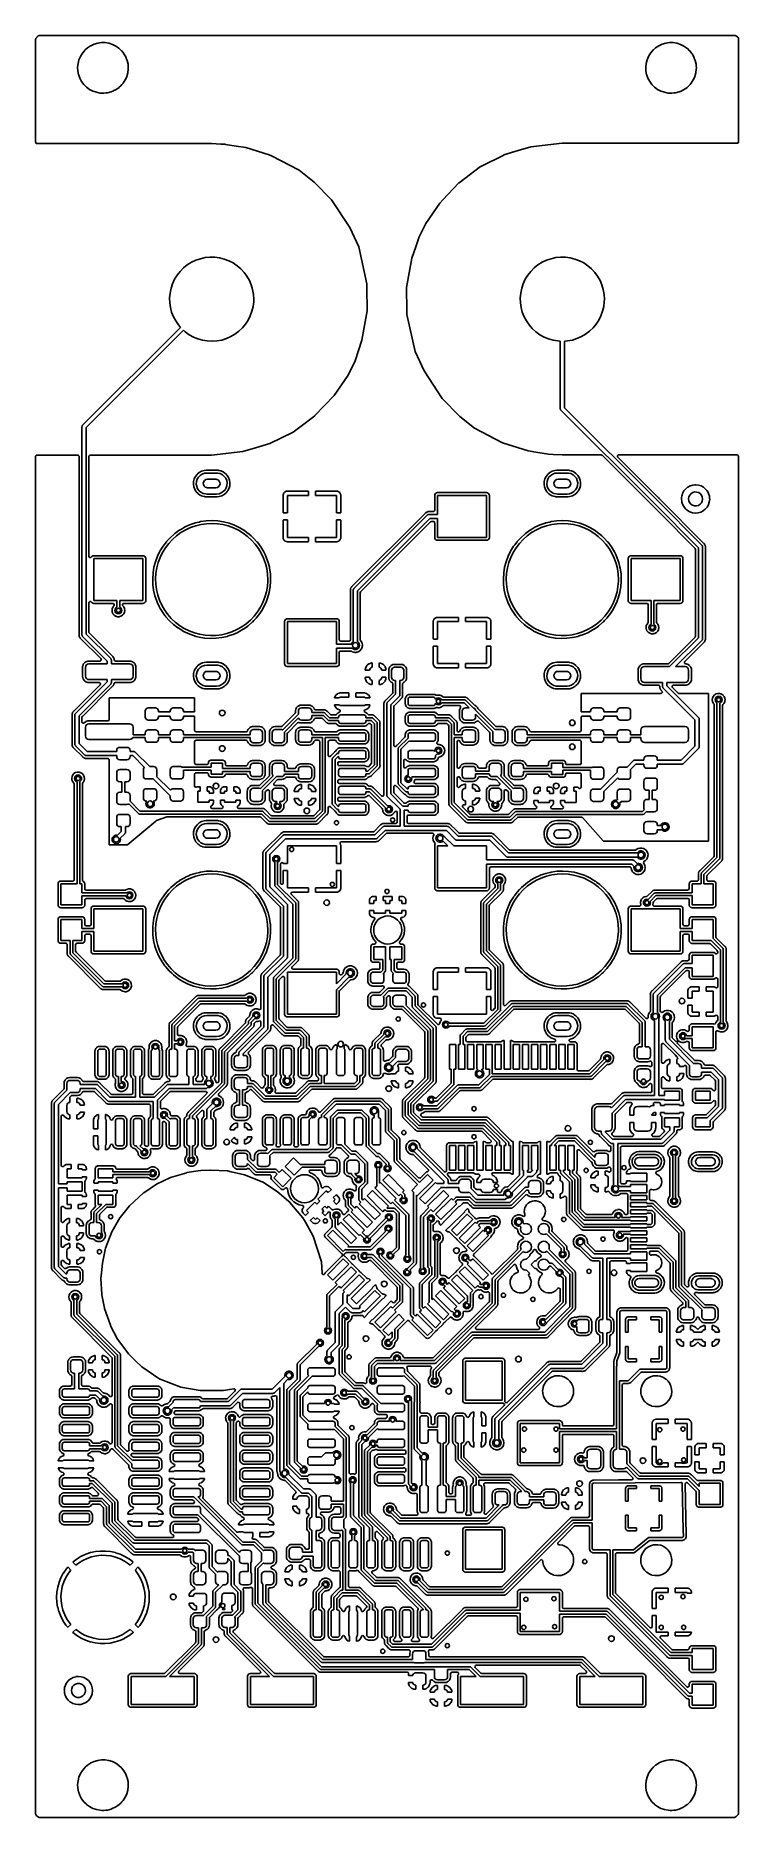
# Model space of a CAD drawing. Extents: x 0.04 to 2.01, y 0.04 to 5.04.
import ezdxf

# ---------------------------------------------------------------- set-up
doc = ezdxf.new("R2010")
doc.units = 0
doc.header["$MEASUREMENT"] = 0
doc.layers.add('BLACK', color=7, linetype='CONTINUOUS')

msp = doc.modelspace()

# ---------------------------------------------------------------- linework, layer by layer
at = {"layer": 'BLACK', "linetype": 'CONTINUOUS'}
for p, q in [((0.037421, 5.03089), (0.038031, 5.03298)), ((0.037421, 4.74195), (0.037421, 5.03089)), ((0.038031, 5.03298), (0.040274, 5.03651)), ((0.040274, 5.03651), (0.041128, 5.03746)), ((0.041128, 5.03746), (0.044884, 5.04046)), ((0.044884, 5.04046), (0.047319, 5.04132)), ((0.047319, 5.04132), (2.00068, 5.04132)), ((0.182997, 5.00709), (0.176828, 5.00158)), ((0.183104, 5.00718), (0.182997, 5.00709)), ((0.182997, 5.00709), (0.182997, 5.00709)), ((0.183225, 5.00726), (0.183104, 5.00718)), ((0.191795, 5.01288), (0.183225, 5.00726)), ((0.191915, 5.01296), (0.191795, 5.01288)), ((0.191795, 5.01288), (0.191795, 5.01288)), ((0.201484, 5.01737), (0.191915, 5.01296)), ((0.211599, 5.02032), (0.201484, 5.01737)), ((0.216818, 5.02103), (0.211599, 5.02032)), ((0.221895, 5.02172), (0.216818, 5.02103)), ((0.221896, 5.02172), (0.221895, 5.02172)), ((0.222038, 5.02174), (0.221896, 5.02172)), ((0.22849, 5.02165), (0.222038, 5.02174)), ((0.232429, 5.0216), (0.22849, 5.02165)), ((0.232573, 5.0216), (0.232429, 5.0216)), ((0.232716, 5.02158), (0.232573, 5.0216)), ((0.24283, 5.01993), (0.232716, 5.02158)), ((0.232716, 5.02158), (0.232716, 5.02158)), ((0.242972, 5.01991), (0.24283, 5.01993)), ((0.24283, 5.01993), (0.24283, 5.01993)), ((0.253007, 5.0167), (0.242972, 5.01991)), ((0.262456, 5.01204), (0.253007, 5.0167)), ((0.271113, 5.00603), (0.262456, 5.01204)), ((0.271218, 5.00593), (0.271113, 5.00603)), ((0.278682, 4.99891), (0.271218, 5.00593)), ((1.77748, 5.00709), (1.77132, 5.00158)), ((1.77759, 5.00718), (1.77748, 5.00709)), ((1.77748, 5.00709), (1.77748, 5.00709)), ((1.77771, 5.00726), (1.77759, 5.00718)), ((1.78628, 5.01288), (1.77771, 5.00726)), ((1.7864, 5.01296), (1.78628, 5.01288)), ((1.78628, 5.01288), (1.78628, 5.01288)), ((1.79597, 5.01737), (1.7864, 5.01296)), ((1.80609, 5.02032), (1.79597, 5.01737)), ((1.81131, 5.02103), (1.80609, 5.02032)), ((1.81638, 5.02172), (1.81131, 5.02103)), ((1.81653, 5.02174), (1.81638, 5.02172)), ((1.81638, 5.02172), (1.81638, 5.02172)), ((1.82298, 5.02165), (1.81653, 5.02174)), ((1.82692, 5.0216), (1.82298, 5.02165)), ((1.82706, 5.0216), (1.82692, 5.0216)), ((1.8272, 5.02158), (1.82706, 5.0216)), ((1.83732, 5.01993), (1.8272, 5.02158)), ((1.8272, 5.02158), (1.8272, 5.02158)), ((1.83746, 5.01991), (1.83732, 5.01993)), ((1.83732, 5.01993), (1.83732, 5.01993)), ((1.84749, 5.0167), (1.83746, 5.01991)), ((1.85694, 5.01204), (1.84749, 5.0167)), ((1.8656, 5.00603), (1.85694, 5.01204)), ((1.86571, 5.00593), (1.8656, 5.00603)), ((1.87317, 4.99891), (1.86571, 5.00593)), ((2.00068, 5.04132), (2.00275, 5.04073)), ((2.00275, 5.04073), (2.00785, 5.03754)), ((2.00785, 5.03754), (2.0091, 5.03628)), ((2.0091, 5.03628), (2.00924, 5.03604)), ((2.00924, 5.03604), (2.00982, 5.034)), ((2.00982, 5.034), (2.00982, 4.74295)), ((0.156373, 4.96313), (0.155318, 4.95265)), ((0.158967, 4.97334), (0.156373, 4.96313)), ((0.163041, 4.98306), (0.158967, 4.97334)), ((0.168507, 4.99207), (0.163041, 4.98306)), ((0.174117, 4.99881), (0.168507, 4.99207)), ((0.175152, 5.00006), (0.174117, 4.99881)), ((0.175244, 5.00017), (0.175152, 5.00006)), ((0.175152, 5.00006), (0.175152, 5.00006)), ((0.176828, 5.00158), (0.175244, 5.00017)), ((0.278787, 4.99881), (0.278682, 4.99891)), ((0.278682, 4.99891), (0.278682, 4.99891)), ((0.278877, 4.9987), (0.278787, 4.99881)), ((0.284202, 4.99194), (0.278877, 4.9987)), ((0.28531, 4.99054), (0.284202, 4.99194)), ((0.290538, 4.98139), (0.28531, 4.99054)), ((0.29059, 4.98126), (0.290538, 4.98139)), ((0.293615, 4.97348), (0.29059, 4.98126)), ((0.294356, 4.97157), (0.293615, 4.97348)), ((0.296682, 4.96129), (0.294356, 4.97157)), ((0.296692, 4.96115), (0.296682, 4.96129)), ((0.296692, 4.96115), (0.296692, 4.96115)), ((0.297066, 4.95612), (0.296692, 4.96115)), ((0.297324, 4.95265), (0.297066, 4.95612)), ((1.75086, 4.96313), (1.74981, 4.95265)), ((1.75345, 4.97334), (1.75086, 4.96313)), ((1.75753, 4.98306), (1.75345, 4.97334)), ((1.763, 4.99207), (1.75753, 4.98306)), ((1.7686, 4.99881), (1.763, 4.99207)), ((1.76964, 5.00006), (1.7686, 4.99881)), ((1.76973, 5.00017), (1.76964, 5.00006)), ((1.76964, 5.00006), (1.76964, 5.00006)), ((1.77132, 5.00158), (1.76973, 5.00017)), ((1.87328, 4.99881), (1.87317, 4.99891)), ((1.87317, 4.99891), (1.87317, 4.99891)), ((1.87336, 4.9987), (1.87328, 4.99881)), ((1.87869, 4.99194), (1.87336, 4.9987)), ((1.8798, 4.99054), (1.87869, 4.99194)), ((1.88503, 4.98139), (1.8798, 4.99054)), ((1.88508, 4.98126), (1.88503, 4.98139)), ((1.8881, 4.97348), (1.88508, 4.98126)), ((1.88884, 4.97157), (1.8881, 4.97348)), ((1.89117, 4.96129), (1.88884, 4.97157)), ((1.89118, 4.96115), (1.89117, 4.96129)), ((1.89155, 4.95612), (1.89118, 4.96115)), ((1.89118, 4.96115), (1.89118, 4.96115)), ((1.89195, 4.95079), (1.89155, 4.95612)), ((0.155318, 4.95265), (0.155342, 4.95213)), ((0.155342, 4.95213), (0.155823, 4.94212)), ((0.155823, 4.94212), (0.157879, 4.93179)), ((0.157879, 4.93179), (0.157927, 4.93165)), ((0.157927, 4.93165), (0.157928, 4.93165)), ((0.157928, 4.93165), (0.158341, 4.9305)), ((0.158341, 4.9305), (0.161439, 4.92187)), ((0.161439, 4.92187), (0.166426, 4.91259)), ((0.166426, 4.91259), (0.17273, 4.90415)), ((0.17273, 4.90415), (0.172833, 4.90405)), ((0.172833, 4.90405), (0.180052, 4.89689)), ((0.276202, 4.90009), (0.279767, 4.90415)), ((0.279767, 4.90415), (0.283053, 4.9079)), ((0.283053, 4.9079), (0.283149, 4.90801)), ((0.283053, 4.9079), (0.283053, 4.9079)), ((0.283149, 4.90801), (0.288848, 4.91687)), ((0.288848, 4.91687), (0.291103, 4.92187)), ((0.291103, 4.92187), (0.293116, 4.92634)), ((0.293116, 4.92634), (0.293176, 4.92648)), ((0.293116, 4.92634), (0.293116, 4.92634)), ((0.293176, 4.92648), (0.296036, 4.93662)), ((0.296036, 4.93662), (0.297365, 4.94707)), ((0.297463, 4.95079), (0.297324, 4.95265)), ((0.297365, 4.94707), (0.297463, 4.95079)), ((1.74981, 4.95265), (1.74983, 4.95213)), ((1.74983, 4.95213), (1.75031, 4.94212)), ((1.75031, 4.94212), (1.75237, 4.93179)), ((1.75237, 4.93179), (1.75242, 4.93165)), ((1.75242, 4.93165), (1.75242, 4.93165)), ((1.75242, 4.93165), (1.75283, 4.9305)), ((1.75283, 4.9305), (1.75593, 4.92187)), ((1.75593, 4.92187), (1.76091, 4.91259)), ((1.76091, 4.91259), (1.76722, 4.90415)), ((1.76722, 4.90415), (1.76732, 4.90405)), ((1.76732, 4.90405), (1.77454, 4.89689)), ((1.87069, 4.90009), (1.87426, 4.90415)), ((1.87426, 4.90415), (1.87754, 4.9079)), ((1.87754, 4.9079), (1.87764, 4.90801)), ((1.87754, 4.9079), (1.87754, 4.9079)), ((1.87764, 4.90801), (1.88334, 4.91687)), ((1.88334, 4.91687), (1.88559, 4.92187)), ((1.88559, 4.92187), (1.8876, 4.92634)), ((1.8876, 4.92634), (1.88766, 4.92648)), ((1.8876, 4.92634), (1.8876, 4.92634)), ((1.88766, 4.92648), (1.89052, 4.93662)), ((1.89052, 4.93662), (1.89185, 4.94707)), ((1.89185, 4.94707), (1.89195, 4.95079)), ((0.180052, 4.89689), (0.180212, 4.89673)), ((0.180212, 4.89673), (0.188709, 4.8905)), ((0.188709, 4.8905), (0.198033, 4.8856)), ((0.198033, 4.8856), (0.19817, 4.88555)), ((0.19817, 4.88555), (0.19817, 4.88555)), ((0.19817, 4.88555), (0.201651, 4.88434)), ((0.201651, 4.88434), (0.20798, 4.88212)), ((0.20798, 4.88212), (0.218331, 4.88016)), ((0.218331, 4.88016), (0.223595, 4.87995)), ((0.223595, 4.87995), (0.228714, 4.87975)), ((0.228714, 4.87975), (0.228714, 4.87975)), ((0.228714, 4.87975), (0.228859, 4.87975)), ((0.228859, 4.87975), (0.234239, 4.88034)), ((0.234239, 4.88034), (0.239189, 4.88088)), ((0.239189, 4.88088), (0.239332, 4.88089)), ((0.239189, 4.88088), (0.239189, 4.88088)), ((0.239332, 4.88089), (0.249521, 4.88358)), ((0.249521, 4.88358), (0.249654, 4.88363)), ((0.249654, 4.88363), (0.254386, 4.88567)), ((0.249654, 4.88363), (0.249654, 4.88363)), ((0.254386, 4.88567), (0.259201, 4.88773)), ((0.259201, 4.88773), (0.259324, 4.88781)), ((0.259324, 4.88781), (0.268037, 4.8932)), ((0.259324, 4.88781), (0.259324, 4.88781)), ((0.268037, 4.8932), (0.268038, 4.8932)), ((0.268038, 4.8932), (0.26816, 4.89328)), ((0.26816, 4.89328), (0.271465, 4.89608)), ((0.271465, 4.89608), (0.272242, 4.89673)), ((0.272242, 4.89673), (0.276202, 4.90009)), ((1.77454, 4.89689), (1.7747, 4.89673)), ((1.7747, 4.89673), (1.7832, 4.8905)), ((1.7832, 4.8905), (1.79252, 4.8856)), ((1.79252, 4.8856), (1.79266, 4.88555)), ((1.79266, 4.88555), (1.79266, 4.88555)), ((1.79266, 4.88555), (1.79614, 4.88434)), ((1.79614, 4.88434), (1.80247, 4.88212)), ((1.80247, 4.88212), (1.81282, 4.88016)), ((1.81282, 4.88016), (1.81808, 4.87995)), ((1.81808, 4.87995), (1.8232, 4.87975)), ((1.8232, 4.87975), (1.8232, 4.87975)), ((1.8232, 4.87975), (1.82335, 4.87975)), ((1.82335, 4.87975), (1.82873, 4.88034)), ((1.82873, 4.88034), (1.83368, 4.88088)), ((1.83368, 4.88088), (1.83382, 4.88089)), ((1.83368, 4.88088), (1.83368, 4.88088)), ((1.83382, 4.88089), (1.84401, 4.88358)), ((1.84401, 4.88358), (1.84414, 4.88363)), ((1.84414, 4.88363), (1.84887, 4.88567)), ((1.84414, 4.88363), (1.84414, 4.88363)), ((1.84887, 4.88567), (1.85369, 4.88773)), ((1.85369, 4.88773), (1.85381, 4.88781)), ((1.85381, 4.88781), (1.86253, 4.8932)), ((1.85381, 4.88781), (1.85381, 4.88781)), ((1.86253, 4.8932), (1.86265, 4.89328)), ((1.86253, 4.8932), (1.86253, 4.8932)), ((1.86265, 4.89328), (1.86595, 4.89608)), ((1.86595, 4.89608), (1.86673, 4.89673)), ((1.86673, 4.89673), (1.87069, 4.90009)), ((0.037612, 4.74075), (0.037421, 4.74195)), ((0.039028, 4.7388), (0.037612, 4.74075)), ((0.041319, 4.73806), (0.039028, 4.7388)), ((0.531189, 4.73806), (0.041319, 4.73806)), ((0.531238, 4.73805), (0.531189, 4.73806)), ((0.557137, 4.73672), (0.531238, 4.73805)), ((0.531238, 4.73805), (0.531238, 4.73805)), ((0.570189, 4.73606), (0.557137, 4.73672)), ((0.570289, 4.73604), (0.570189, 4.73606)), ((0.57029, 4.73604), (0.570289, 4.73604)), ((0.600159, 4.73132), (0.57029, 4.73604)), ((0.627189, 4.72706), (0.600159, 4.73132)), ((0.62733, 4.72701), (0.627189, 4.72706)), ((0.692783, 4.7061), (0.62733, 4.72701)), ((0.62733, 4.72701), (0.62733, 4.72701)), ((0.699189, 4.70406), (0.692783, 4.7061)), ((0.777189, 4.66306), (0.699189, 4.70406)), ((1.35162, 4.70606), (1.28662, 4.67406)), ((1.35177, 4.7061), (1.35162, 4.70606)), ((1.39225, 4.71835), (1.35177, 4.7061)), ((1.35177, 4.7061), (1.35177, 4.7061)), ((1.42762, 4.72906), (1.39225, 4.71835)), ((1.51562, 4.73906), (1.42762, 4.72906)), ((2.00593, 4.73906), (1.51562, 4.73906)), ((2.00713, 4.73925), (2.00593, 4.73906)), ((2.00908, 4.74066), (2.00713, 4.73925)), ((2.00982, 4.74295), (2.00908, 4.74066)), ((0.819189, 4.63006), (0.777189, 4.66306)), ((1.28648, 4.67394), (1.22575, 4.62815)), ((1.28662, 4.67406), (1.28648, 4.67394)), ((0.868189, 4.58006), (0.819189, 4.63006)), ((1.22551, 4.62794), (1.18028, 4.58019)), ((1.22562, 4.62806), (1.22551, 4.62794)), ((1.22551, 4.62794), (1.22551, 4.62794)), ((1.22575, 4.62815), (1.22562, 4.62806)), ((1.22575, 4.62815), (1.22575, 4.62815)), ((0.919189, 4.50206), (0.868189, 4.58006)), ((1.17162, 4.57106), (1.13262, 4.51406)), ((1.18028, 4.58019), (1.17162, 4.57106)), ((1.13256, 4.51394), (1.11269, 4.47418)), ((1.13262, 4.51406), (1.13256, 4.51394)), ((1.13256, 4.51394), (1.13256, 4.51394)), ((0.944189, 4.44806), (0.919189, 4.50206)), ((1.11258, 4.47392), (1.1041, 4.44806)), ((1.11262, 4.47406), (1.11258, 4.47392)), ((1.11258, 4.47392), (1.11258, 4.47392)), ((1.11269, 4.47418), (1.11262, 4.47406)), ((0.463077, 4.39746), (0.474596, 4.40468)), ((0.474596, 4.40468), (0.486869, 4.41054)), ((0.486869, 4.41054), (0.499734, 4.41494)), ((0.499734, 4.41494), (0.51302, 4.41784)), ((0.51302, 4.41784), (0.52655, 4.41919)), ((0.52655, 4.41919), (0.540146, 4.41897)), ((0.540146, 4.41897), (0.553628, 4.4172)), ((0.553628, 4.4172), (0.566816, 4.41389)), ((0.566816, 4.41389), (0.579536, 4.40908)), ((0.579536, 4.40908), (0.591619, 4.40284)), ((0.967189, 4.34406), (0.944189, 4.44806)), ((1.09362, 4.41606), (1.07862, 4.33406)), ((1.1041, 4.44806), (1.09362, 4.41606)), ((1.44733, 4.39746), (1.45885, 4.40468)), ((1.45885, 4.40468), (1.47112, 4.41054)), ((1.47112, 4.41054), (1.48399, 4.41494)), ((1.48399, 4.41494), (1.49727, 4.41784)), ((1.49727, 4.41784), (1.5108, 4.41919)), ((1.5108, 4.41919), (1.5244, 4.41897)), ((1.5244, 4.41897), (1.53788, 4.4172)), ((1.53788, 4.4172), (1.55107, 4.41389)), ((1.55107, 4.41389), (1.56379, 4.40908)), ((1.56379, 4.40908), (1.57587, 4.40284)), ((0.42168, 4.34466), (0.427405, 4.35699)), ((0.427405, 4.35699), (0.43451, 4.36859)), ((0.43451, 4.36859), (0.4429, 4.37929)), ((0.4429, 4.37929), (0.452465, 4.38895)), ((0.452465, 4.38895), (0.463077, 4.39746)), ((0.591619, 4.40284), (0.602905, 4.39526)), ((0.602905, 4.39526), (0.613245, 4.38643)), ((0.613245, 4.38643), (0.622502, 4.37647)), ((0.622502, 4.37647), (0.630552, 4.36551)), ((0.630552, 4.36551), (0.637289, 4.3537)), ((0.637289, 4.3537), (0.642624, 4.34119)), ((1.40593, 4.34466), (1.41166, 4.35699)), ((1.41166, 4.35699), (1.41876, 4.36859)), ((1.41876, 4.36859), (1.42715, 4.37929)), ((1.42715, 4.37929), (1.43672, 4.38895)), ((1.43672, 4.38895), (1.44733, 4.39746)), ((1.57587, 4.40284), (1.58716, 4.39526)), ((1.58716, 4.39526), (1.5975, 4.38643)), ((1.5975, 4.38643), (1.60675, 4.37647)), ((1.60675, 4.37647), (1.6148, 4.36551)), ((1.6148, 4.36551), (1.62154, 4.3537)), ((1.62154, 4.3537), (1.62688, 4.34119)), ((0.413444, 4.30489), (0.414653, 4.31844)), ((0.4138, 4.2913), (0.413444, 4.30489)), ((0.414653, 4.31844), (0.41741, 4.33175)), ((0.41741, 4.33175), (0.42168, 4.34466)), ((0.642624, 4.34119), (0.646486, 4.32815)), ((0.646486, 4.32815), (0.648824, 4.31476)), ((0.648824, 4.31476), (0.649606, 4.30118)), ((0.967191, 4.34386), (0.967189, 4.34406)), ((0.967323, 4.33387), (0.967191, 4.34386)), ((0.967191, 4.34386), (0.967191, 4.34386)), ((0.968189, 4.26806), (0.967323, 4.33387)), ((1.07862, 4.33406), (1.07862, 4.33387)), ((1.07862, 4.33387), (1.07862, 4.33387)), ((1.07862, 4.33387), (1.07949, 4.26806)), ((1.3977, 4.30489), (1.3989, 4.31844)), ((1.39805, 4.2913), (1.3977, 4.30489)), ((1.3989, 4.31844), (1.40166, 4.33175)), ((1.40166, 4.33175), (1.40593, 4.34466)), ((1.62688, 4.34119), (1.63074, 4.32815)), ((1.63074, 4.32815), (1.63308, 4.31476)), ((1.63308, 4.31476), (1.63386, 4.30118)), ((0.415716, 4.27784), (0.4138, 4.2913)), ((0.419167, 4.26468), (0.415716, 4.27784)), ((0.424106, 4.25201), (0.419167, 4.26468)), ((0.639892, 4.25427), (0.633783, 4.24213)), ((0.644565, 4.26704), (0.639892, 4.25427)), ((0.64774, 4.28027), (0.644565, 4.26704)), ((0.649373, 4.29376), (0.64774, 4.28027)), ((0.649606, 4.30118), (0.649373, 4.29376)), ((0.953189, 4.18606), (0.968189, 4.26806)), ((1.07949, 4.26806), (1.07962, 4.25806)), ((1.07962, 4.25806), (1.10262, 4.15406)), ((1.39997, 4.27784), (1.39805, 4.2913)), ((1.40342, 4.26468), (1.39997, 4.27784)), ((1.40836, 4.25201), (1.40342, 4.26468)), ((1.62414, 4.25427), (1.61803, 4.24213)), ((1.62882, 4.26704), (1.62414, 4.25427)), ((1.63199, 4.28027), (1.62882, 4.26704)), ((1.63363, 4.29376), (1.63199, 4.28027)), ((1.63386, 4.30118), (1.63363, 4.29376)), ((0.169053, 3.94709), (0.444033, 4.22207)), ((0.452398, 4.21373), (0.179134, 3.94047)), ((0.430469, 4.24), (0.424106, 4.25201)), ((0.438171, 4.22879), (0.430469, 4.24)), ((0.444033, 4.22207), (0.438171, 4.22879)), ((0.457167, 4.20939), (0.452398, 4.21373)), ((0.468209, 4.20146), (0.457167, 4.20939)), ((0.607731, 4.21097), (0.596857, 4.2028)), ((0.617595, 4.22033), (0.607731, 4.21097)), ((0.626317, 4.23076), (0.617595, 4.22033)), ((0.633783, 4.24213), (0.626317, 4.23076)), ((1.41472, 4.24), (1.40836, 4.25201)), ((1.42242, 4.22879), (1.41472, 4.24)), ((1.43136, 4.21854), (1.42242, 4.22879)), ((1.44142, 4.20939), (1.43136, 4.21854)), ((1.45246, 4.20146), (1.44142, 4.20939)), ((1.59198, 4.21097), (1.58111, 4.2028)), ((1.60185, 4.22033), (1.59198, 4.21097)), ((1.61057, 4.23076), (1.60185, 4.22033)), ((1.61803, 4.24213), (1.61057, 4.23076)), ((0.480091, 4.19484), (0.468209, 4.20146)), ((0.492654, 4.18964), (0.480091, 4.19484)), ((0.505731, 4.18592), (0.492654, 4.18964)), ((0.51915, 4.18372), (0.505731, 4.18592)), ((0.532733, 4.18308), (0.51915, 4.18372)), ((0.546299, 4.184), (0.532733, 4.18308)), ((0.559669, 4.18648), (0.546299, 4.184)), ((0.572666, 4.19048), (0.559669, 4.18648)), ((0.585117, 4.19594), (0.572666, 4.19048)), ((0.596857, 4.2028), (0.585117, 4.19594)), ((0.934233, 4.12819), (0.953148, 4.18593)), ((0.953148, 4.18593), (0.953189, 4.18606)), ((1.10262, 4.15406), (1.12762, 4.10006)), ((1.46434, 4.19484), (1.45246, 4.20146)), ((1.47691, 4.18964), (1.46434, 4.19484)), ((1.48998, 4.18592), (1.47691, 4.18964)), ((1.5034, 4.18372), (1.48998, 4.18592)), ((1.50984, 4.18341), (1.5034, 4.18372)), ((1.50984, 3.99393), (1.50984, 4.18341)), ((1.53055, 4.184), (1.52165, 4.1834)), ((1.52165, 4.1834), (1.52165, 3.99638)), ((1.54392, 4.18648), (1.53055, 4.184)), ((1.55692, 4.19048), (1.54392, 4.18648)), ((1.56937, 4.19594), (1.55692, 4.19048)), ((1.58111, 4.2028), (1.56937, 4.19594)), ((0.914189, 4.08806), (0.934189, 4.12806)), ((0.934189, 4.12806), (0.934233, 4.12819)), ((0.934233, 4.12819), (0.934233, 4.12819)), ((0.875189, 4.03106), (0.914189, 4.08806)), ((1.12762, 4.10006), (1.17862, 4.02206)), ((0.8213, 3.97417), (0.875083, 4.03094)), ((0.875083, 4.03094), (0.875189, 4.03106)), ((1.17862, 4.02206), (1.22762, 3.97206)), ((0.774921, 3.93916), (0.821059, 3.97396)), ((0.821059, 3.97396), (0.821189, 3.97406)), ((0.821059, 3.97396), (0.821059, 3.97396)), ((0.821189, 3.97406), (0.8213, 3.97417)), ((0.8213, 3.97417), (0.8213, 3.97417)), ((1.22762, 3.97206), (1.26962, 3.93906)), ((1.51004, 3.99318), (1.50984, 3.99393)), ((1.51004, 3.9924), (1.51004, 3.99318)), ((1.51043, 3.99173), (1.51004, 3.9924)), ((1.51063, 3.99098), (1.51043, 3.99173)), ((1.51118, 3.99043), (1.51063, 3.99098)), ((1.51157, 3.98975), (1.51118, 3.99043)), ((1.77144, 3.72989), (1.51157, 3.98975)), ((1.52165, 3.99638), (1.7798, 3.73823)), ((0.167323, 3.94291), (0.167524, 3.94366)), ((0.167323, 3.35827), (0.167323, 3.94291)), ((0.167524, 3.94444), (0.167913, 3.94512)), ((0.167524, 3.94366), (0.167524, 3.94444)), ((0.167913, 3.94512), (0.168114, 3.94587)), ((0.168114, 3.94587), (0.168664, 3.94642)), ((0.168664, 3.94642), (0.169053, 3.94709)), ((0.179134, 3.94047), (0.179134, 3.36071)), ((0.695189, 3.89606), (0.760189, 3.92806)), ((0.760189, 3.92806), (0.774921, 3.93916)), ((1.26962, 3.93906), (1.34762, 3.89806)), ((0.037421, 3.85916), (0.038166, 3.86145)), ((0.037421, 0.04722), (0.037421, 3.85916)), ((0.038166, 3.86145), (0.040114, 3.86286)), ((0.040114, 3.86286), (0.041319, 3.86306)), ((0.041319, 3.86306), (0.155531, 3.86306)), ((0.155531, 3.86306), (0.157822, 3.86231)), ((0.157822, 3.86231), (0.159238, 3.86036)), ((0.159238, 3.86036), (0.159429, 3.85916)), ((0.159429, 3.85916), (0.159429, 3.36016)), ((0.187028, 3.85916), (0.187772, 3.86145)), ((0.187028, 3.5793), (0.187028, 3.85916)), ((0.187772, 3.86145), (0.189721, 3.86286)), ((0.189721, 3.86286), (0.190925, 3.86306)), ((0.190925, 3.86306), (0.531189, 3.86306)), ((0.531189, 3.86306), (0.619189, 3.87306)), ((0.619189, 3.87306), (0.654557, 3.88376)), ((0.654557, 3.88376), (0.695036, 3.89601)), ((0.695036, 3.89601), (0.695037, 3.89601)), ((0.695037, 3.89601), (0.695189, 3.89606)), ((1.34762, 3.89806), (1.34778, 3.898)), ((1.34778, 3.898), (1.41948, 3.8751)), ((1.41948, 3.8751), (1.41948, 3.8751)), ((1.41948, 3.8751), (1.41962, 3.87506)), ((1.41962, 3.87506), (1.44665, 3.87079)), ((1.44665, 3.87079), (1.47652, 3.86607)), ((1.47652, 3.86607), (1.47652, 3.86607)), ((1.47652, 3.86607), (1.47662, 3.86606)), ((1.47662, 3.86606), (1.48967, 3.86539)), ((1.48967, 3.86539), (1.51557, 3.86406)), ((1.51557, 3.86406), (1.51557, 3.86406)), ((1.51557, 3.86406), (1.51562, 3.86406)), ((1.51562, 3.86406), (1.62449, 3.86406)), ((1.62449, 3.86406), (1.62678, 3.86331)), ((1.62678, 3.86331), (1.62725, 3.86291)), ((1.62725, 3.86291), (1.76584, 3.72432)), ((1.6707, 3.85955), (1.67107, 3.86193)), ((1.67179, 3.8574), (1.6707, 3.85955)), ((1.67107, 3.86193), (1.67278, 3.86363)), ((1.78458, 3.74461), (1.67179, 3.8574)), ((1.67278, 3.86363), (1.67455, 3.86406)), ((1.67455, 3.86406), (2.00593, 3.86406)), ((2.00593, 3.86406), (2.00822, 3.86331)), ((2.00822, 3.86331), (2.00963, 3.86136)), ((2.00963, 3.86136), (2.00982, 3.86016)), ((2.00982, 3.86016), (2.00982, 0.047923)), ((0.485818, 3.8034), (0.482461, 3.79658)), ((0.485939, 3.80355), (0.485818, 3.8034)), ((0.490356, 3.80925), (0.485939, 3.80355)), ((0.485939, 3.80355), (0.485939, 3.80355)), ((0.490477, 3.8094), (0.490356, 3.80925)), ((0.49625, 3.81435), (0.490477, 3.8094)), ((0.494073, 3.80115), (0.498776, 3.80612)), ((0.502899, 3.81804), (0.49625, 3.81435)), ((0.498776, 3.80612), (0.504495, 3.80987)), ((0.510153, 3.82031), (0.502899, 3.81804)), ((0.504495, 3.80987), (0.510924, 3.8122)), ((0.510349, 3.82033), (0.510153, 3.82031)), ((0.515718, 3.82088), (0.510349, 3.82033)), ((0.510349, 3.82033), (0.510349, 3.82033)), ((0.510924, 3.8122), (0.517717, 3.81299)), ((0.515719, 3.82088), (0.515718, 3.82088)), ((0.515817, 3.82089), (0.515719, 3.82088)), ((0.548958, 3.82089), (0.515817, 3.82089)), ((0.517717, 3.81299), (0.545276, 3.81299)), ((0.545276, 3.81299), (0.548925, 3.81277)), ((0.548925, 3.81277), (0.555568, 3.81114)), ((0.549207, 3.82087), (0.548958, 3.82089)), ((0.549354, 3.82084), (0.549207, 3.82087)), ((0.551341, 3.82043), (0.549354, 3.82084)), ((0.549354, 3.82084), (0.549354, 3.82084)), ((0.556649, 3.81932), (0.551341, 3.82043)), ((0.555568, 3.81114), (0.561659, 3.80803)), ((0.55683, 3.81924), (0.556649, 3.81932)), ((0.563445, 3.81638), (0.55683, 3.81924)), ((0.55683, 3.81924), (0.55683, 3.81924)), ((0.561659, 3.80803), (0.566871, 3.8036)), ((0.563626, 3.8163), (0.563445, 3.81638)), ((0.563445, 3.81638), (0.563445, 3.81638)), ((0.563788, 3.81619), (0.563626, 3.8163)), ((0.569692, 3.81205), (0.563788, 3.81619)), ((0.566871, 3.8036), (0.570924, 3.79809)), ((0.569854, 3.81194), (0.569692, 3.81205)), ((0.569692, 3.81205), (0.569692, 3.81205)), ((0.575077, 3.80641), (0.569854, 3.81194)), ((0.575181, 3.80625), (0.575077, 3.80641)), ((0.577058, 3.80322), (0.575181, 3.80625)), ((0.575181, 3.80625), (0.575181, 3.80625)), ((0.579083, 3.79995), (0.577058, 3.80322)), ((1.47007, 3.8034), (1.46671, 3.79658)), ((1.47019, 3.80355), (1.47007, 3.8034)), ((1.47461, 3.80925), (1.47019, 3.80355)), ((1.47019, 3.80355), (1.47019, 3.80355)), ((1.47473, 3.8094), (1.47461, 3.80925)), ((1.4805, 3.81435), (1.47473, 3.8094)), ((1.47832, 3.80115), (1.48303, 3.80612)), ((1.48715, 3.81804), (1.4805, 3.81435)), ((1.48303, 3.80612), (1.48875, 3.80987)), ((1.49441, 3.82031), (1.48715, 3.81804)), ((1.48875, 3.80987), (1.49518, 3.8122)), ((1.4946, 3.82033), (1.49441, 3.82031)), ((1.49997, 3.82088), (1.4946, 3.82033)), ((1.4946, 3.82033), (1.4946, 3.82033)), ((1.49518, 3.8122), (1.50197, 3.81299)), ((1.50007, 3.82089), (1.49997, 3.82088)), ((1.49997, 3.82088), (1.49997, 3.82088)), ((1.53321, 3.82089), (1.50007, 3.82089)), ((1.50197, 3.81299), (1.52953, 3.81299)), ((1.52953, 3.81299), (1.53318, 3.81277)), ((1.53318, 3.81277), (1.53982, 3.81114)), ((1.53346, 3.82087), (1.53321, 3.82089)), ((1.53361, 3.82084), (1.53346, 3.82087)), ((1.53559, 3.82043), (1.53361, 3.82084)), ((1.53361, 3.82084), (1.53361, 3.82084)), ((1.5409, 3.81932), (1.53559, 3.82043)), ((1.53982, 3.81114), (1.54591, 3.80803)), ((1.54108, 3.81924), (1.5409, 3.81932)), ((1.5477, 3.81638), (1.54108, 3.81924)), ((1.54108, 3.81924), (1.54108, 3.81924)), ((1.54591, 3.80803), (1.55112, 3.8036)), ((1.54788, 3.8163), (1.5477, 3.81638)), ((1.5477, 3.81638), (1.5477, 3.81638)), ((1.54804, 3.81619), (1.54788, 3.8163)), ((1.55394, 3.81205), (1.54804, 3.81619)), ((1.55112, 3.8036), (1.55518, 3.79809)), ((1.55411, 3.81194), (1.55394, 3.81205)), ((1.55394, 3.81205), (1.55394, 3.81205)), ((1.55933, 3.80641), (1.55411, 3.81194)), ((1.55943, 3.80625), (1.55933, 3.80641)), ((1.56131, 3.80322), (1.55943, 3.80625)), ((1.55943, 3.80625), (1.55943, 3.80625)), ((1.56334, 3.79995), (1.56131, 3.80322)), ((0.480545, 3.78922), (0.480147, 3.78163)), ((0.480147, 3.78163), (0.481284, 3.77411)), ((0.482461, 3.79658), (0.480545, 3.78922)), ((0.481284, 3.77411), (0.483909, 3.76698)), ((0.483909, 3.76698), (0.484013, 3.76681)), ((0.484013, 3.76681), (0.484013, 3.76681)), ((0.484013, 3.76681), (0.487258, 3.76157)), ((0.487258, 3.76157), (0.487915, 3.76051)), ((0.487915, 3.76051), (0.493139, 3.75499)), ((0.488232, 3.78187), (0.488656, 3.78869)), ((0.48939, 3.77513), (0.488232, 3.78187)), ((0.488656, 3.78869), (0.490638, 3.79524)), ((0.492068, 3.76883), (0.48939, 3.77513)), ((0.490638, 3.79524), (0.494073, 3.80115)), ((0.496121, 3.76333), (0.492068, 3.76883)), ((0.493139, 3.75499), (0.4933, 3.75488)), ((0.4933, 3.75488), (0.4933, 3.75488)), ((0.4933, 3.75488), (0.497596, 3.75187)), ((0.501333, 3.7589), (0.496121, 3.76333)), ((0.507424, 3.75579), (0.501333, 3.7589)), ((0.514067, 3.75416), (0.507424, 3.75579)), ((0.50793, 3.78462), (0.509133, 3.78877)), ((0.508304, 3.78031), (0.50793, 3.78462)), ((0.510203, 3.77642), (0.508304, 3.78031)), ((0.509133, 3.78877), (0.511751, 3.79221)), ((0.513374, 3.77348), (0.510203, 3.77642)), ((0.511751, 3.79221), (0.515433, 3.79448)), ((0.517391, 3.77188), (0.513374, 3.77348)), ((0.517717, 3.75394), (0.514067, 3.75416)), ((0.515433, 3.79448), (0.519685, 3.79528)), ((0.519685, 3.77165), (0.517391, 3.77188)), ((0.545276, 3.75394), (0.517717, 3.75394)), ((0.519685, 3.79528), (0.543307, 3.79528)), ((0.543307, 3.77165), (0.519685, 3.77165)), ((0.543307, 3.79528), (0.545601, 3.79505)), ((0.547559, 3.77245), (0.543307, 3.77165)), ((0.552068, 3.75473), (0.545276, 3.75394)), ((0.545601, 3.79505), (0.549618, 3.79345)), ((0.551241, 3.77471), (0.547559, 3.77245)), ((0.549618, 3.79345), (0.552789, 3.79051)), ((0.553859, 3.77816), (0.551241, 3.77471)), ((0.558497, 3.75706), (0.552068, 3.75473)), ((0.552789, 3.79051), (0.554689, 3.78662)), ((0.555062, 3.78231), (0.553859, 3.77816)), ((0.554689, 3.78662), (0.555062, 3.78231)), ((0.564216, 3.76081), (0.558497, 3.75706)), ((0.568919, 3.76578), (0.564216, 3.76081)), ((0.566743, 3.75258), (0.571952, 3.75704)), ((0.572354, 3.77169), (0.568919, 3.76578)), ((0.570924, 3.79809), (0.573602, 3.7918)), ((0.571952, 3.75704), (0.572365, 3.7574)), ((0.574336, 3.77824), (0.572354, 3.77169)), ((0.572365, 3.7574), (0.572515, 3.75753)), ((0.572365, 3.7574), (0.572365, 3.7574)), ((0.572515, 3.75753), (0.574964, 3.76068)), ((0.573602, 3.7918), (0.57476, 3.78506)), ((0.57476, 3.78506), (0.574336, 3.77824)), ((0.574964, 3.76068), (0.577053, 3.76338)), ((0.577053, 3.76338), (0.577054, 3.76338)), ((0.577054, 3.76338), (0.577174, 3.76353)), ((0.577174, 3.76353), (0.580531, 3.77035)), ((0.581708, 3.79282), (0.579083, 3.79995)), ((0.580531, 3.77035), (0.58217, 3.77665)), ((0.582845, 3.7853), (0.581708, 3.79282)), ((0.58217, 3.77665), (0.582397, 3.77752)), ((0.582397, 3.77752), (0.582447, 3.77771)), ((0.582397, 3.77752), (0.582397, 3.77752)), ((0.582447, 3.77771), (0.582552, 3.77972)), ((0.582552, 3.77972), (0.582652, 3.78163)), ((0.582652, 3.78163), (0.582835, 3.7851)), ((0.582835, 3.7851), (0.582845, 3.7853)), ((0.73252, 3.75303), (0.732367, 3.75247)), ((0.734035, 3.75646), (0.73252, 3.75303)), ((0.734434, 3.75704), (0.734035, 3.75646)), ((0.737035, 3.75965), (0.734434, 3.75704)), ((0.737618, 3.76005), (0.737035, 3.75965)), ((0.741043, 3.76157), (0.737618, 3.76005)), ((0.7416, 3.76172), (0.741043, 3.76157)), ((0.742225, 3.7618), (0.7416, 3.76172)), ((0.742455, 3.76181), (0.742225, 3.7618)), ((0.802825, 3.76181), (0.742455, 3.76181)), ((0.802987, 3.76169), (0.802825, 3.76181)), ((0.80315, 3.76119), (0.802987, 3.76169)), ((0.80315, 3.75), (0.80315, 3.76119)), ((0.822953, 3.76165), (0.822835, 3.76149)), ((0.822835, 3.76149), (0.822835, 3.75)), ((0.823452, 3.76181), (0.822953, 3.76165)), ((0.883532, 3.76181), (0.823452, 3.76181)), ((0.883757, 3.7618), (0.883532, 3.76181)), ((0.884363, 3.76173), (0.883757, 3.7618)), ((0.884922, 3.76157), (0.884363, 3.76173)), ((0.888349, 3.76006), (0.884922, 3.76157)), ((0.888933, 3.75966), (0.888349, 3.76006)), ((0.891538, 3.75706), (0.888933, 3.75966)), ((0.891938, 3.75648), (0.891538, 3.75706)), ((0.89346, 3.75305), (0.891938, 3.75648)), ((0.893613, 3.75249), (0.89346, 3.75305)), ((1.15792, 3.75308), (1.15784, 3.7527)), ((1.15966, 3.75569), (1.15792, 3.75308)), ((1.16227, 3.75744), (1.15966, 3.75569)), ((1.16265, 3.75751), (1.16227, 3.75744)), ((1.16354, 3.75769), (1.16265, 3.75751)), ((1.16265, 3.75751), (1.16265, 3.75751)), ((1.16458, 3.75789), (1.16354, 3.75769)), ((1.30393, 3.75789), (1.16458, 3.75789)), ((1.30496, 3.75769), (1.30393, 3.75789)), ((1.30585, 3.75751), (1.30496, 3.75769)), ((1.30623, 3.75744), (1.30585, 3.75751)), ((1.30585, 3.75751), (1.30585, 3.75751)), ((1.30884, 3.75569), (1.30623, 3.75744)), ((1.31059, 3.75308), (1.30884, 3.75569)), ((1.31066, 3.7527), (1.31059, 3.75308)), ((1.4648, 3.78922), (1.4644, 3.78163)), ((1.4644, 3.78163), (1.46554, 3.77411)), ((1.46671, 3.79658), (1.4648, 3.78922)), ((1.46554, 3.77411), (1.46816, 3.76698)), ((1.46816, 3.76698), (1.46826, 3.76681)), ((1.46826, 3.76681), (1.46826, 3.76681)), ((1.46826, 3.76681), (1.47151, 3.76157)), ((1.47151, 3.76157), (1.47217, 3.76051)), ((1.47217, 3.76051), (1.47739, 3.75499)), ((1.47248, 3.78187), (1.47291, 3.78869)), ((1.47364, 3.77513), (1.47248, 3.78187)), ((1.47291, 3.78869), (1.47489, 3.79524)), ((1.47632, 3.76883), (1.47364, 3.77513)), ((1.47489, 3.79524), (1.47832, 3.80115)), ((1.48037, 3.76333), (1.47632, 3.76883)), ((1.47739, 3.75499), (1.47755, 3.75488)), ((1.47755, 3.75488), (1.47755, 3.75488)), ((1.47755, 3.75488), (1.48185, 3.75187)), ((1.48559, 3.7589), (1.48037, 3.76333)), ((1.49168, 3.75579), (1.48559, 3.7589)), ((1.49832, 3.75416), (1.49168, 3.75579)), ((1.49218, 3.78462), (1.49339, 3.78877)), ((1.49256, 3.78031), (1.49218, 3.78462)), ((1.49445, 3.77642), (1.49256, 3.78031)), ((1.49339, 3.78877), (1.496, 3.79221)), ((1.49763, 3.77348), (1.49445, 3.77642)), ((1.496, 3.79221), (1.49969, 3.79448)), ((1.50164, 3.77188), (1.49763, 3.77348)), ((1.50197, 3.75394), (1.49832, 3.75416)), ((1.49969, 3.79448), (1.50394, 3.79528)), ((1.50394, 3.77165), (1.50164, 3.77188)), ((1.52953, 3.75394), (1.50197, 3.75394)), ((1.50394, 3.79528), (1.52756, 3.79528)), ((1.52756, 3.77165), (1.50394, 3.77165)), ((1.52756, 3.79528), (1.52985, 3.79505)), ((1.53181, 3.77245), (1.52756, 3.77165)), ((1.53632, 3.75473), (1.52953, 3.75394)), ((1.52985, 3.79505), (1.53387, 3.79345)), ((1.53549, 3.77471), (1.53181, 3.77245)), ((1.53387, 3.79345), (1.53704, 3.79051)), ((1.53811, 3.77816), (1.53549, 3.77471)), ((1.54275, 3.75706), (1.53632, 3.75473)), ((1.53704, 3.79051), (1.53894, 3.78662)), ((1.53931, 3.78231), (1.53811, 3.77816)), ((1.53894, 3.78662), (1.53931, 3.78231)), ((1.54847, 3.76081), (1.54275, 3.75706)), ((1.55317, 3.76578), (1.54847, 3.76081)), ((1.55099, 3.75258), (1.5562, 3.75704)), ((1.55661, 3.77169), (1.55317, 3.76578)), ((1.55518, 3.79809), (1.55785, 3.7918)), ((1.5562, 3.75704), (1.55662, 3.7574)), ((1.55859, 3.77824), (1.55661, 3.77169)), ((1.55662, 3.7574), (1.55677, 3.75753)), ((1.55662, 3.7574), (1.55662, 3.7574)), ((1.55677, 3.75753), (1.55922, 3.76068)), ((1.55785, 3.7918), (1.55901, 3.78506)), ((1.55901, 3.78506), (1.55859, 3.77824)), ((1.55922, 3.76068), (1.56131, 3.76338)), ((1.56131, 3.76338), (1.56143, 3.76353)), ((1.56131, 3.76338), (1.56131, 3.76338)), ((1.56143, 3.76353), (1.56478, 3.77035)), ((1.56596, 3.79282), (1.56334, 3.79995)), ((1.56478, 3.77035), (1.56642, 3.77665)), ((1.5671, 3.7853), (1.56596, 3.79282)), ((1.56642, 3.77665), (1.56665, 3.77752)), ((1.56665, 3.77752), (1.5667, 3.77771)), ((1.56665, 3.77752), (1.56665, 3.77752)), ((1.5667, 3.77771), (1.5668, 3.77972)), ((1.5668, 3.77972), (1.56709, 3.7851)), ((1.56709, 3.7851), (1.5671, 3.7853)), ((1.85333, 3.75557), (1.85174, 3.75055)), ((1.85338, 3.75575), (1.85333, 3.75557)), ((1.85333, 3.75557), (1.85333, 3.75557)), ((1.85711, 3.76252), (1.85338, 3.75575)), ((1.85723, 3.76266), (1.85711, 3.76252)), ((1.86103, 3.7672), (1.85723, 3.76266)), ((1.85723, 3.76266), (1.85723, 3.76266)), ((1.86207, 3.76844), (1.86103, 3.7672)), ((1.86756, 3.77285), (1.86207, 3.76844)), ((1.86794, 3.77316), (1.86756, 3.77285)), ((1.86809, 3.77328), (1.86794, 3.77316)), ((1.86794, 3.77316), (1.86794, 3.77316)), ((1.87494, 3.77686), (1.86809, 3.77328)), ((1.87331, 3.75096), (1.87701, 3.75515)), ((1.87512, 3.77691), (1.87494, 3.77686)), ((1.88216, 3.77898), (1.87512, 3.77691)), ((1.87512, 3.77691), (1.87512, 3.77691)), ((1.87701, 3.75515), (1.88173, 3.75813)), ((1.88173, 3.75813), (1.88709, 3.75966)), ((1.88235, 3.77904), (1.88216, 3.77898)), ((1.88216, 3.77898), (1.88216, 3.77898)), ((1.88254, 3.77905), (1.88235, 3.77904)), ((1.88752, 3.77951), (1.88254, 3.77905)), ((1.88254, 3.77905), (1.88254, 3.77905)), ((1.88709, 3.75966), (1.89267, 3.75963)), ((1.89004, 3.77974), (1.88752, 3.77951)), ((1.89023, 3.77972), (1.89004, 3.77974)), ((1.89753, 3.77895), (1.89023, 3.77972)), ((1.89023, 3.77972), (1.89023, 3.77972)), ((1.89267, 3.75963), (1.89802, 3.75803)), ((1.89772, 3.77893), (1.89753, 3.77895)), ((1.89753, 3.77895), (1.89753, 3.77895)), ((1.9051, 3.77665), (1.89772, 3.77893)), ((1.89802, 3.75803), (1.9027, 3.75499)), ((1.9027, 3.75499), (1.90635, 3.75076)), ((1.9119, 3.77297), (1.9051, 3.77665)), ((1.91785, 3.76805), (1.9119, 3.77297)), ((1.91797, 3.7679), (1.91785, 3.76805)), ((1.92153, 3.76353), (1.91797, 3.7679)), ((1.91797, 3.7679), (1.91797, 3.7679)), ((1.92273, 3.76206), (1.92153, 3.76353)), ((1.92282, 3.76189), (1.92273, 3.76206)), ((1.92401, 3.75966), (1.92282, 3.76189)), ((1.92282, 3.76189), (1.92282, 3.76189)), ((1.92636, 3.75524), (1.92401, 3.75966)), ((1.92859, 3.74785), (1.92636, 3.75524)), ((0.497596, 3.75187), (0.499366, 3.75063)), ((0.499366, 3.75063), (0.499547, 3.75055)), ((0.499547, 3.75055), (0.499547, 3.75055)), ((0.499547, 3.75055), (0.503162, 3.74899)), ((0.503162, 3.74899), (0.506343, 3.74761)), ((0.506343, 3.74761), (0.511094, 3.74662)), ((0.511094, 3.74662), (0.513638, 3.74609)), ((0.513638, 3.74609), (0.513638, 3.74609)), ((0.513638, 3.74609), (0.513785, 3.74606)), ((0.513785, 3.74606), (0.514034, 3.74604)), ((0.514034, 3.74604), (0.547176, 3.74604)), ((0.547176, 3.74604), (0.547274, 3.74605)), ((0.547274, 3.74605), (0.552643, 3.7466)), ((0.547274, 3.74605), (0.547274, 3.74605)), ((0.552643, 3.7466), (0.552839, 3.74662)), ((0.552643, 3.7466), (0.552643, 3.7466)), ((0.552839, 3.74662), (0.560093, 3.74889)), ((0.560093, 3.74889), (0.566743, 3.75258)), ((0.732297, 3.75187), (0.732283, 3.75164)), ((0.732283, 3.75164), (0.732283, 3.7014)), ((0.732367, 3.75247), (0.732297, 3.75187)), ((0.744094, 3.70079), (0.744094, 3.75)), ((0.744094, 3.75), (0.80315, 3.75)), ((0.822835, 3.75), (0.88189, 3.75)), ((0.88189, 3.75), (0.88189, 3.70079)), ((0.893687, 3.75187), (0.893613, 3.75249)), ((0.893701, 3.75164), (0.893687, 3.75187)), ((0.893701, 3.70111), (0.893701, 3.75164)), ((1.13516, 3.7032), (1.13369, 3.7025)), ((1.13533, 3.70329), (1.13516, 3.7032)), ((1.1367, 3.70403), (1.13533, 3.70329)), ((1.13698, 3.70418), (1.1367, 3.70403)), ((1.1367, 3.70403), (1.1367, 3.70403)), ((1.13728, 3.70423), (1.13698, 3.70418)), ((1.13733, 3.70425), (1.13728, 3.70423)), ((1.13761, 3.70438), (1.13733, 3.70425)), ((1.13948, 3.7046), (1.13761, 3.70438)), ((1.13966, 3.70463), (1.13948, 3.7046)), ((1.14021, 3.70472), (1.13966, 3.70463)), ((1.14037, 3.70474), (1.14021, 3.70472)), ((1.14021, 3.70472), (1.14021, 3.70472)), ((1.14053, 3.70474), (1.14037, 3.70474)), ((1.14069, 3.70476), (1.14053, 3.70474)), ((1.14092, 3.70477), (1.14069, 3.70476)), ((1.14069, 3.70476), (1.14069, 3.70476)), ((1.14217, 3.70492), (1.14092, 3.70477)), ((1.14253, 3.70484), (1.14217, 3.70492)), ((1.14258, 3.70483), (1.14253, 3.70484)), ((1.1434, 3.70474), (1.14258, 3.70483)), ((1.15356, 3.70474), (1.1434, 3.70474)), ((1.15477, 3.70493), (1.15356, 3.70474)), ((1.15672, 3.70635), (1.15477, 3.70493)), ((1.15746, 3.70864), (1.15672, 3.70635)), ((1.15768, 3.75187), (1.15746, 3.75078)), ((1.15746, 3.75078), (1.15746, 3.70864)), ((1.15784, 3.7527), (1.15768, 3.75187)), ((1.15784, 3.7527), (1.15784, 3.7527)), ((1.16535, 3.69685), (1.16535, 3.75)), ((1.16535, 3.75), (1.30315, 3.75)), ((1.30315, 3.75), (1.30315, 3.63189)), ((1.31083, 3.75187), (1.31066, 3.7527)), ((1.31066, 3.7527), (1.31066, 3.7527)), ((1.31104, 3.75078), (1.31083, 3.75187)), ((1.31104, 3.63111), (1.31104, 3.75078)), ((1.48185, 3.75187), (1.48362, 3.75063)), ((1.48362, 3.75063), (1.4838, 3.75055)), ((1.4838, 3.75055), (1.4838, 3.75055)), ((1.4838, 3.75055), (1.48741, 3.74899)), ((1.48741, 3.74899), (1.4906, 3.74761)), ((1.4906, 3.74761), (1.49535, 3.74662)), ((1.49535, 3.74662), (1.49789, 3.74609)), ((1.49789, 3.74609), (1.49789, 3.74609)), ((1.49789, 3.74609), (1.49804, 3.74606)), ((1.49804, 3.74606), (1.49829, 3.74604)), ((1.49829, 3.74604), (1.53143, 3.74604)), ((1.53143, 3.74604), (1.53153, 3.74605)), ((1.53153, 3.74605), (1.53689, 3.7466)), ((1.53153, 3.74605), (1.53153, 3.74605)), ((1.53689, 3.7466), (1.53709, 3.74662)), ((1.53689, 3.7466), (1.53689, 3.7466)), ((1.53709, 3.74662), (1.54435, 3.74889)), ((1.54435, 3.74889), (1.55099, 3.75258)), ((1.76584, 3.72432), (1.78908, 3.70091)), ((1.89772, 3.60262), (1.77144, 3.72989)), ((1.7798, 3.73823), (1.7798, 3.73822)), ((1.7798, 3.73822), (1.77981, 3.73821)), ((1.77981, 3.73821), (1.90781, 3.60921)), ((1.78459, 3.7446), (1.78458, 3.74461)), ((1.78461, 3.74459), (1.78459, 3.7446)), ((1.7854, 3.7438), (1.78461, 3.74459)), ((1.78694, 3.74225), (1.7854, 3.7438)), ((1.78698, 3.7422), (1.78694, 3.74225)), ((1.78707, 3.74211), (1.78698, 3.7422)), ((1.78846, 3.74071), (1.78707, 3.74211)), ((1.91313, 3.61506), (1.78846, 3.74071)), ((1.85053, 3.74381), (1.85019, 3.74071)), ((1.85019, 3.74071), (1.85083, 3.73301)), ((1.85103, 3.7482), (1.85053, 3.74381)), ((1.85083, 3.73301), (1.85089, 3.73283)), ((1.85089, 3.73283), (1.85089, 3.73283)), ((1.85089, 3.73283), (1.85135, 3.73121)), ((1.85105, 3.74839), (1.85103, 3.7482)), ((1.85103, 3.7482), (1.85103, 3.7482)), ((1.85174, 3.75055), (1.85105, 3.74839)), ((1.85135, 3.73121), (1.85296, 3.72559)), ((1.85296, 3.72559), (1.85305, 3.72542)), ((1.85305, 3.72542), (1.85641, 3.71889)), ((1.85641, 3.71889), (1.85641, 3.71889)), ((1.85641, 3.71889), (1.85649, 3.71872)), ((1.85649, 3.71872), (1.86129, 3.71266)), ((1.86129, 3.71266), (1.86144, 3.71254)), ((1.86144, 3.71254), (1.86144, 3.71254)), ((1.86144, 3.71254), (1.86703, 3.70778)), ((1.86703, 3.70778), (1.86703, 3.70778)), ((1.86703, 3.70778), (1.86717, 3.70766)), ((1.86717, 3.70766), (1.86734, 3.70756)), ((1.86734, 3.70756), (1.86734, 3.70756)), ((1.86734, 3.70756), (1.87168, 3.70514)), ((1.87008, 3.7404), (1.87094, 3.74591)), ((1.8708, 3.73486), (1.87008, 3.7404)), ((1.87305, 3.72976), (1.8708, 3.73486)), ((1.87094, 3.74591), (1.87331, 3.75096)), ((1.87168, 3.70514), (1.87392, 3.70389)), ((1.87664, 3.72548), (1.87305, 3.72976)), ((1.87392, 3.70389), (1.87602, 3.7032)), ((1.87602, 3.7032), (1.88108, 3.70156)), ((1.88129, 3.72239), (1.87664, 3.72548)), ((1.88662, 3.72073), (1.88129, 3.72239)), ((1.8922, 3.72062), (1.88662, 3.72073)), ((1.89758, 3.72209), (1.8922, 3.72062)), ((1.89664, 3.70118), (1.90408, 3.70326)), ((1.90234, 3.72501), (1.89758, 3.72209)), ((1.90608, 3.72915), (1.90234, 3.72501)), ((1.90408, 3.70326), (1.90425, 3.70334)), ((1.90425, 3.70334), (1.9108, 3.70665)), ((1.90425, 3.70334), (1.90425, 3.70334)), ((1.90852, 3.73417), (1.90608, 3.72915)), ((1.90635, 3.75076), (1.90866, 3.74568)), ((1.90944, 3.73968), (1.90852, 3.73417)), ((1.90866, 3.74568), (1.90945, 3.74016)), ((1.90945, 3.74016), (1.90944, 3.73968)), ((1.9108, 3.70665), (1.91097, 3.70674)), ((1.9108, 3.70665), (1.9108, 3.70665)), ((1.91097, 3.70674), (1.91203, 3.70756)), ((1.91203, 3.70756), (1.91691, 3.71138)), ((1.91691, 3.71138), (1.91706, 3.71149)), ((1.91691, 3.71138), (1.91691, 3.71138)), ((1.91706, 3.71149), (1.91807, 3.71266)), ((1.91807, 3.71266), (1.92198, 3.7172)), ((1.92198, 3.7172), (1.92211, 3.71734)), ((1.92198, 3.7172), (1.92198, 3.7172)), ((1.92211, 3.71734), (1.9222, 3.71751)), ((1.9222, 3.71751), (1.92583, 3.72389)), ((1.92583, 3.72389), (1.92592, 3.72406)), ((1.92583, 3.72389), (1.92583, 3.72389)), ((1.92592, 3.72406), (1.92601, 3.72431)), ((1.92601, 3.72431), (1.9283, 3.73121)), ((1.9283, 3.73121), (1.92836, 3.73139)), ((1.9283, 3.73121), (1.9283, 3.73121)), ((1.92836, 3.73139), (1.92933, 3.73905)), ((1.92891, 3.74459), (1.92859, 3.74785)), ((1.92931, 3.74052), (1.92891, 3.74459)), ((1.92934, 3.74016), (1.92931, 3.74052)), ((1.92933, 3.73905), (1.92934, 3.74016)), ((0.446356, 3.65557), (0.440916, 3.65237)), ((0.445266, 3.64555), (0.458536, 3.65334)), ((0.454787, 3.66051), (0.446356, 3.65557)), ((0.469471, 3.6673), (0.454787, 3.66051)), ((0.458536, 3.65334), (0.472503, 3.65979)), ((0.469561, 3.66733), (0.469471, 3.6673)), ((0.482897, 3.67197), (0.469561, 3.66733)), ((0.469561, 3.66733), (0.469561, 3.66733)), ((0.472503, 3.65979), (0.487033, 3.66485)), ((0.484748, 3.67262), (0.482897, 3.67197)), ((0.48484, 3.67264), (0.484748, 3.67262)), ((0.49598, 3.67533), (0.48484, 3.67264)), ((0.48484, 3.67264), (0.48484, 3.67264)), ((0.487033, 3.66485), (0.501987, 3.66847)), ((0.500471, 3.67642), (0.49598, 3.67533)), ((0.51649, 3.67867), (0.500471, 3.67642)), ((0.501987, 3.66847), (0.517223, 3.67061)), ((0.532652, 3.67935), (0.51649, 3.67867)), ((0.517223, 3.67061), (0.532595, 3.67126)), ((0.532595, 3.67126), (0.547957, 3.6704)), ((0.532747, 3.67934), (0.532652, 3.67935)), ((0.548708, 3.67845), (0.532747, 3.67934)), ((0.532747, 3.67934), (0.532747, 3.67934)), ((0.547957, 3.6704), (0.563162, 3.66804)), ((0.548803, 3.67845), (0.548708, 3.67845)), ((0.548708, 3.67845), (0.548708, 3.67845)), ((0.564789, 3.67597), (0.548803, 3.67845)), ((0.563162, 3.66804), (0.578064, 3.66422)), ((0.564881, 3.67595), (0.564789, 3.67597)), ((0.580366, 3.67197), (0.564881, 3.67595)), ((0.578064, 3.66422), (0.592522, 3.65895)), ((0.580457, 3.67195), (0.580366, 3.67197)), ((0.580366, 3.67197), (0.580366, 3.67197)), ((0.595658, 3.66642), (0.580457, 3.67195)), ((0.592522, 3.65895), (0.606398, 3.65231)), ((0.610247, 3.65943), (0.595658, 3.66642)), ((0.610328, 3.65938), (0.610247, 3.65943)), ((0.621892, 3.65237), (0.610328, 3.65938)), ((0.610328, 3.65938), (0.610328, 3.65938)), ((0.732283, 3.7014), (0.732446, 3.70091)), ((0.732401, 3.68094), (0.732283, 3.68078)), ((0.732283, 3.68078), (0.732283, 3.63025)), ((0.732901, 3.6811), (0.732401, 3.68094)), ((0.732446, 3.70091), (0.732608, 3.70079)), ((0.732608, 3.70079), (0.744094, 3.70079)), ((0.744094, 3.6811), (0.732901, 3.6811)), ((0.744094, 3.63189), (0.744094, 3.6811)), ((0.88189, 3.70079), (0.893083, 3.70079)), ((0.893376, 3.6811), (0.88189, 3.6811)), ((0.88189, 3.6811), (0.88189, 3.63189)), ((0.893083, 3.70079), (0.893583, 3.70095)), ((0.893539, 3.68098), (0.893376, 3.6811)), ((0.893701, 3.68049), (0.893539, 3.68098)), ((0.893583, 3.70095), (0.893701, 3.70111)), ((0.893701, 3.63025), (0.893701, 3.68049)), ((1.13149, 3.70044), (0.926199, 3.49515)), ((0.930446, 3.48823), (1.13734, 3.69512)), ((1.14396, 3.68504), (0.940528, 3.48161)), ((0.949563, 3.47948), (1.14609, 3.676)), ((1.1316, 3.70055), (1.13149, 3.70044)), ((1.13272, 3.70176), (1.1316, 3.70055)), ((1.13294, 3.702), (1.13272, 3.70176)), ((1.13272, 3.70176), (1.13272, 3.70176)), ((1.13316, 3.70212), (1.13294, 3.702)), ((1.1332, 3.70215), (1.13316, 3.70212)), ((1.13325, 3.7022), (1.1332, 3.70215)), ((1.13331, 3.70226), (1.13325, 3.7022)), ((1.13347, 3.70239), (1.13331, 3.70226)), ((1.13369, 3.7025), (1.13347, 3.70239)), ((1.13369, 3.7025), (1.13369, 3.7025)), ((1.13734, 3.69512), (1.13801, 3.69551)), ((1.13801, 3.69551), (1.13856, 3.69606)), ((1.13856, 3.69606), (1.13931, 3.69626)), ((1.13931, 3.69626), (1.13998, 3.69665)), ((1.13998, 3.69665), (1.14076, 3.69665)), ((1.14076, 3.69665), (1.14151, 3.69685)), ((1.14151, 3.69685), (1.16535, 3.69685)), ((1.16535, 3.68504), (1.14396, 3.68504)), ((1.14609, 3.676), (1.14823, 3.6771)), ((1.14823, 3.6771), (1.14884, 3.67715)), ((1.14884, 3.67715), (1.15356, 3.67715)), ((1.15356, 3.67715), (1.15585, 3.6764)), ((1.15585, 3.6764), (1.15727, 3.67445)), ((1.15727, 3.67445), (1.15746, 3.67325)), ((1.15746, 3.67325), (1.15746, 3.63111)), ((1.16535, 3.63189), (1.16535, 3.68504)), ((1.43061, 3.65557), (1.42517, 3.65237)), ((1.42952, 3.64555), (1.44279, 3.65334)), ((1.43904, 3.66051), (1.43061, 3.65557)), ((1.45372, 3.6673), (1.43904, 3.66051)), ((1.44279, 3.65334), (1.45675, 3.65979)), ((1.45381, 3.66733), (1.45372, 3.6673)), ((1.46715, 3.67197), (1.45381, 3.66733)), ((1.45381, 3.66733), (1.45381, 3.66733)), ((1.45675, 3.65979), (1.47128, 3.66485)), ((1.469, 3.67262), (1.46715, 3.67197)), ((1.46909, 3.67264), (1.469, 3.67262)), ((1.48023, 3.67533), (1.46909, 3.67264)), ((1.46909, 3.67264), (1.46909, 3.67264)), ((1.47128, 3.66485), (1.48624, 3.66847)), ((1.48472, 3.67642), (1.48023, 3.67533)), ((1.50074, 3.67867), (1.48472, 3.67642)), ((1.48624, 3.66847), (1.50148, 3.67061)), ((1.5169, 3.67935), (1.50074, 3.67867)), ((1.50148, 3.67061), (1.51685, 3.67126)), ((1.51685, 3.67126), (1.53221, 3.6704)), ((1.517, 3.67934), (1.5169, 3.67935)), ((1.53296, 3.67845), (1.517, 3.67934)), ((1.517, 3.67934), (1.517, 3.67934)), ((1.53221, 3.6704), (1.54741, 3.66804)), ((1.53306, 3.67845), (1.53296, 3.67845)), ((1.53296, 3.67845), (1.53296, 3.67845)), ((1.54904, 3.67597), (1.53306, 3.67845)), ((1.54741, 3.66804), (1.56232, 3.66422)), ((1.54913, 3.67595), (1.54904, 3.67597)), ((1.56462, 3.67197), (1.54913, 3.67595)), ((1.56232, 3.66422), (1.57677, 3.65895)), ((1.56471, 3.67195), (1.56462, 3.67197)), ((1.56462, 3.67197), (1.56462, 3.67197)), ((1.57991, 3.66642), (1.56471, 3.67195)), ((1.57677, 3.65895), (1.59065, 3.65231)), ((1.5945, 3.65943), (1.57991, 3.66642)), ((1.59458, 3.65938), (1.5945, 3.65943)), ((1.60614, 3.65237), (1.59458, 3.65938)), ((1.59458, 3.65938), (1.59458, 3.65938)), ((1.78908, 3.70091), (1.88869, 3.60051)), ((1.88108, 3.70156), (1.88108, 3.70156)), ((1.88108, 3.70156), (1.88126, 3.7015)), ((1.88126, 3.7015), (1.88893, 3.70059)), ((1.88893, 3.70059), (1.88912, 3.7006)), ((1.88912, 3.7006), (1.89645, 3.70116)), ((1.88912, 3.7006), (1.88912, 3.7006)), ((1.89645, 3.70116), (1.89664, 3.70118)), ((1.89645, 3.70116), (1.89645, 3.70116)), ((0.394879, 3.60732), (0.386403, 3.59355)), ((0.397897, 3.6113), (0.394879, 3.60732)), ((0.404602, 3.62013), (0.397897, 3.6113)), ((0.401557, 3.60275), (0.410859, 3.61501)), ((0.404659, 3.62021), (0.404602, 3.62013)), ((0.404602, 3.62013), (0.404602, 3.62013)), ((0.410503, 3.62652), (0.404659, 3.62021)), ((0.415586, 3.63201), (0.410503, 3.62652)), ((0.410859, 3.61501), (0.421313, 3.62629)), ((0.41565, 3.63208), (0.415586, 3.63201)), ((0.415586, 3.63201), (0.415586, 3.63201)), ((0.426029, 3.64129), (0.41565, 3.63208)), ((0.421313, 3.62629), (0.432818, 3.63651)), ((0.427676, 3.64275), (0.426029, 3.64129)), ((0.427747, 3.64282), (0.427676, 3.64275)), ((0.439073, 3.65105), (0.427747, 3.64282)), ((0.432818, 3.63651), (0.445266, 3.64555)), ((0.440757, 3.65227), (0.439073, 3.65105)), ((0.440758, 3.65227), (0.440757, 3.65227)), ((0.440834, 3.65233), (0.440758, 3.65227)), ((0.440916, 3.65237), (0.440834, 3.65233)), ((0.440916, 3.65237), (0.440916, 3.65237)), ((0.606398, 3.65231), (0.619558, 3.64434)), ((0.619558, 3.64434), (0.631878, 3.63512)), ((0.624084, 3.65105), (0.621892, 3.65237)), ((0.62416, 3.65099), (0.624084, 3.65105)), ((0.630516, 3.64623), (0.62416, 3.65099)), ((0.62416, 3.65099), (0.62416, 3.65099)), ((0.637037, 3.64136), (0.630516, 3.64623)), ((0.631878, 3.63512), (0.643239, 3.62475)), ((0.637107, 3.64129), (0.637037, 3.64136)), ((0.642041, 3.63679), (0.637107, 3.64129)), ((0.637107, 3.64129), (0.637107, 3.64129)), ((0.648982, 3.63045), (0.642041, 3.63679)), ((0.643239, 3.62475), (0.653535, 3.61331)), ((0.64916, 3.63025), (0.648982, 3.63045)), ((0.649163, 3.63025), (0.64916, 3.63025)), ((0.658271, 3.62013), (0.649163, 3.63025)), ((0.653535, 3.61331), (0.662665, 3.60093)), ((0.659806, 3.61843), (0.658271, 3.62013)), ((0.659863, 3.61835), (0.659806, 3.61843)), ((0.669241, 3.60563), (0.659863, 3.61835)), ((0.669406, 3.60541), (0.669241, 3.60563)), ((0.677689, 3.59151), (0.669406, 3.60541)), ((0.732283, 3.63025), (0.732297, 3.63002)), ((0.732297, 3.63002), (0.732371, 3.6294)), ((0.732371, 3.6294), (0.732525, 3.62884)), ((0.732525, 3.62884), (0.734046, 3.62541)), ((0.734046, 3.62541), (0.734447, 3.62483)), ((0.734447, 3.62483), (0.737051, 3.62223)), ((0.737051, 3.62223), (0.737635, 3.62183)), ((0.737635, 3.62183), (0.741062, 3.62031)), ((0.741062, 3.62031), (0.741621, 3.62016)), ((0.741621, 3.62016), (0.742228, 3.62009)), ((0.742228, 3.62009), (0.742452, 3.62008)), ((0.742452, 3.62008), (0.802532, 3.62008)), ((0.80315, 3.63189), (0.744094, 3.63189)), ((0.802532, 3.62008), (0.803032, 3.62024)), ((0.803032, 3.62024), (0.80315, 3.6204)), ((0.80315, 3.6204), (0.80315, 3.63189)), ((0.88189, 3.63189), (0.822835, 3.63189)), ((0.822835, 3.63189), (0.822835, 3.6207)), ((0.822835, 3.6207), (0.822997, 3.6202)), ((0.822997, 3.6202), (0.823159, 3.62008)), ((0.823159, 3.62008), (0.883529, 3.62008)), ((0.883529, 3.62008), (0.883759, 3.62009)), ((0.883759, 3.62009), (0.884384, 3.62017)), ((0.884384, 3.62017), (0.884942, 3.62032)), ((0.884942, 3.62032), (0.888367, 3.62184)), ((0.888367, 3.62184), (0.88895, 3.62224)), ((0.88895, 3.62224), (0.89155, 3.62485)), ((0.89155, 3.62485), (0.891949, 3.62543)), ((0.891949, 3.62543), (0.893465, 3.62886)), ((0.893465, 3.62886), (0.893617, 3.62942)), ((0.893617, 3.62942), (0.893688, 3.63002)), ((0.893688, 3.63002), (0.893701, 3.63025)), ((1.15746, 3.63111), (1.1575, 3.63092)), ((1.1575, 3.63092), (1.1578, 3.6294)), ((1.1578, 3.6294), (1.15792, 3.62881)), ((1.15792, 3.62881), (1.15966, 3.6262)), ((1.15966, 3.6262), (1.16227, 3.62445)), ((1.16227, 3.62445), (1.16265, 3.62438)), ((1.16265, 3.62438), (1.16265, 3.62438)), ((1.16265, 3.62438), (1.16354, 3.6242)), ((1.16354, 3.6242), (1.16458, 3.624)), ((1.16458, 3.624), (1.30393, 3.624)), ((1.30315, 3.63189), (1.16535, 3.63189)), ((1.30393, 3.624), (1.30496, 3.6242)), ((1.30496, 3.6242), (1.30585, 3.62438)), ((1.30585, 3.62438), (1.30623, 3.62445)), ((1.30585, 3.62438), (1.30585, 3.62438)), ((1.30623, 3.62445), (1.30884, 3.6262)), ((1.30884, 3.6262), (1.31059, 3.62881)), ((1.31059, 3.62881), (1.3107, 3.6294)), ((1.3107, 3.6294), (1.31101, 3.63092)), ((1.31101, 3.63092), (1.31104, 3.63111)), ((1.37913, 3.60732), (1.37065, 3.59355)), ((1.38215, 3.6113), (1.37913, 3.60732)), ((1.38885, 3.62013), (1.38215, 3.6113)), ((1.38581, 3.60275), (1.39511, 3.61501)), ((1.38891, 3.62021), (1.38885, 3.62013)), ((1.38885, 3.62013), (1.38885, 3.62013)), ((1.39475, 3.62652), (1.38891, 3.62021)), ((1.39984, 3.63201), (1.39475, 3.62652)), ((1.39511, 3.61501), (1.40556, 3.62629)), ((1.3999, 3.63208), (1.39984, 3.63201)), ((1.39984, 3.63201), (1.39984, 3.63201)), ((1.41028, 3.64129), (1.3999, 3.63208)), ((1.40556, 3.62629), (1.41707, 3.63651)), ((1.41193, 3.64275), (1.41028, 3.64129)), ((1.412, 3.64282), (1.41193, 3.64275)), ((1.42333, 3.65105), (1.412, 3.64282)), ((1.41707, 3.63651), (1.42952, 3.64555)), ((1.42501, 3.65227), (1.42333, 3.65105)), ((1.42509, 3.65233), (1.42501, 3.65227)), ((1.42501, 3.65227), (1.42501, 3.65227)), ((1.42517, 3.65237), (1.42509, 3.65233)), ((1.42517, 3.65237), (1.42517, 3.65237)), ((1.59065, 3.65231), (1.60381, 3.64434)), ((1.60381, 3.64434), (1.61613, 3.63512)), ((1.60834, 3.65105), (1.60614, 3.65237)), ((1.60841, 3.65099), (1.60834, 3.65105)), ((1.61477, 3.64623), (1.60841, 3.65099)), ((1.60841, 3.65099), (1.60841, 3.65099)), ((1.62129, 3.64136), (1.61477, 3.64623)), ((1.61613, 3.63512), (1.62749, 3.62475)), ((1.62136, 3.64129), (1.62129, 3.64136)), ((1.62629, 3.63679), (1.62136, 3.64129)), ((1.62136, 3.64129), (1.62136, 3.64129)), ((1.63323, 3.63045), (1.62629, 3.63679)), ((1.62749, 3.62475), (1.63779, 3.61331)), ((1.63341, 3.63025), (1.63323, 3.63045)), ((1.64252, 3.62013), (1.63341, 3.63025)), ((1.63779, 3.61331), (1.64692, 3.60093)), ((1.64406, 3.61843), (1.64252, 3.62013)), ((1.64411, 3.61835), (1.64406, 3.61843)), ((1.65349, 3.60563), (1.64411, 3.61835)), ((1.65366, 3.60541), (1.65349, 3.60563)), ((1.66194, 3.59151), (1.65366, 3.60541)), ((1.90781, 3.60921), (1.90819, 3.60855)), ((1.90819, 3.60855), (1.90874, 3.60801)), ((1.90874, 3.60801), (1.90894, 3.60725)), ((1.90894, 3.60725), (1.90933, 3.60656)), ((1.90933, 3.60656), (1.90933, 3.6058)), ((1.90933, 3.6058), (1.90953, 3.60506)), ((1.90953, 3.60506), (1.90953, 3.34752)), ((1.91325, 3.61494), (1.91313, 3.61506)), ((1.91468, 3.61363), (1.91325, 3.61494)), ((1.91481, 3.61339), (1.91468, 3.61363)), ((1.91486, 3.61332), (1.91481, 3.61339)), ((1.91491, 3.61327), (1.91486, 3.61332)), ((1.91497, 3.61321), (1.91491, 3.61327)), ((1.9151, 3.61305), (1.91497, 3.61321)), ((1.9152, 3.61283), (1.9151, 3.61305)), ((1.91589, 3.61139), (1.9152, 3.61283)), ((1.91598, 3.61121), (1.91589, 3.61139)), ((1.91686, 3.60959), (1.91598, 3.61121)), ((1.91691, 3.60929), (1.91686, 3.60959)), ((1.91694, 3.60917), (1.91691, 3.60929)), ((1.91707, 3.60891), (1.91694, 3.60917)), ((1.91711, 3.60859), (1.91707, 3.60891)), ((1.91728, 3.60707), (1.91711, 3.60859)), ((1.91731, 3.60688), (1.91728, 3.60707)), ((1.91742, 3.6062), (1.91731, 3.60688)), ((1.91742, 3.60604), (1.91742, 3.6062)), ((1.91743, 3.60597), (1.91742, 3.60604)), ((1.91742, 3.60313), (1.91751, 3.60397)), ((1.91742, 3.34789), (1.91742, 3.60313)), ((1.91745, 3.60563), (1.91743, 3.60597)), ((1.91748, 3.60532), (1.91745, 3.60563)), ((1.91759, 3.60434), (1.91748, 3.60532)), ((1.91751, 3.60397), (1.91759, 3.60434)), ((0.187864, 3.57689), (0.187028, 3.5793)), ((0.189867, 3.57555), (0.187864, 3.57689)), ((0.192274, 3.57564), (0.189867, 3.57555)), ((0.194166, 3.57713), (0.192274, 3.57564)), ((0.194883, 3.57821), (0.194166, 3.57713)), ((0.195096, 3.57853), (0.194883, 3.57821)), ((0.197707, 3.58027), (0.195096, 3.57853)), ((0.198084, 3.58035), (0.197707, 3.58027)), ((0.198977, 3.58052), (0.198084, 3.58035)), ((0.198084, 3.58035), (0.198084, 3.58035)), ((0.20001, 3.58073), (0.198977, 3.58052)), ((0.33936, 3.58073), (0.20001, 3.58073)), ((0.200787, 3.45472), (0.200787, 3.57283)), ((0.200787, 3.57283), (0.338583, 3.57283)), ((0.338583, 3.57283), (0.338583, 3.45472)), ((0.340394, 3.58052), (0.33936, 3.58073)), ((0.341286, 3.58035), (0.340394, 3.58052)), ((0.341663, 3.58027), (0.341286, 3.58035)), ((0.341286, 3.58035), (0.341286, 3.58035)), ((0.344274, 3.57853), (0.341663, 3.58027)), ((0.346018, 3.57591), (0.344274, 3.57853)), ((0.346476, 3.57361), (0.346018, 3.57591)), ((0.346476, 3.45395), (0.346476, 3.57361)), ((0.373673, 3.56384), (0.369541, 3.5482)), ((0.379312, 3.57901), (0.373673, 3.56384)), ((0.377457, 3.54652), (0.381387, 3.5614)), ((0.385411, 3.59151), (0.379312, 3.57901)), ((0.381387, 3.5614), (0.38675, 3.57582)), ((0.386361, 3.59346), (0.385411, 3.59151)), ((0.386403, 3.59355), (0.386361, 3.59346)), ((0.386361, 3.59346), (0.386361, 3.59346)), ((0.38675, 3.57582), (0.393495, 3.58965)), ((0.393495, 3.58965), (0.401557, 3.60275)), ((0.662665, 3.60093), (0.670543, 3.58771)), ((0.670543, 3.58771), (0.677094, 3.57379)), ((0.677094, 3.57379), (0.682255, 3.5593)), ((0.68131, 3.58382), (0.677689, 3.59151)), ((0.684536, 3.57696), (0.68131, 3.58382)), ((0.682255, 3.5593), (0.685977, 3.54437)), ((0.684576, 3.57687), (0.684536, 3.57696)), ((0.684536, 3.57696), (0.684536, 3.57696)), ((0.684608, 3.57679), (0.684576, 3.57687)), ((0.685671, 3.5738), (0.684608, 3.57679)), ((0.684608, 3.57679), (0.684608, 3.57679)), ((0.690003, 3.56164), (0.685671, 3.5738)), ((0.690026, 3.56154), (0.690003, 3.56164)), ((0.693375, 3.54811), (0.690026, 3.56154)), ((1.35792, 3.56384), (1.35379, 3.5482)), ((1.36356, 3.57901), (1.35792, 3.56384)), ((1.36171, 3.54652), (1.36564, 3.5614)), ((1.36966, 3.59151), (1.36356, 3.57901)), ((1.36564, 3.5614), (1.371, 3.57582)), ((1.37061, 3.59346), (1.36966, 3.59151)), ((1.37065, 3.59355), (1.37061, 3.59346)), ((1.37061, 3.59346), (1.37061, 3.59346)), ((1.371, 3.57582), (1.37775, 3.58965)), ((1.37775, 3.58965), (1.38581, 3.60275)), ((1.64692, 3.60093), (1.65479, 3.58771)), ((1.65479, 3.58771), (1.66135, 3.57379)), ((1.66135, 3.57379), (1.66651, 3.5593)), ((1.66556, 3.58382), (1.66194, 3.59151)), ((1.66879, 3.57696), (1.66556, 3.58382)), ((1.66651, 3.5593), (1.67023, 3.54437)), ((1.66883, 3.57687), (1.66879, 3.57696)), ((1.66879, 3.57696), (1.66879, 3.57696)), ((1.66886, 3.57679), (1.66883, 3.57687)), ((1.66992, 3.5738), (1.66886, 3.57679)), ((1.66886, 3.57679), (1.66886, 3.57679)), ((1.67425, 3.56164), (1.66992, 3.5738)), ((1.67428, 3.56154), (1.67425, 3.56164)), ((1.67763, 3.54811), (1.67428, 3.56154)), ((1.70123, 3.57591), (1.70077, 3.57361)), ((1.70077, 3.57361), (1.70077, 3.45395)), ((1.70297, 3.57853), (1.70123, 3.57591)), ((1.70558, 3.58027), (1.70297, 3.57853)), ((1.70596, 3.58035), (1.70558, 3.58027)), ((1.70685, 3.58052), (1.70596, 3.58035)), ((1.70596, 3.58035), (1.70596, 3.58035)), ((1.70788, 3.58073), (1.70685, 3.58052)), ((1.84723, 3.58073), (1.70788, 3.58073)), ((1.70866, 3.45472), (1.70866, 3.57283)), ((1.70866, 3.57283), (1.84646, 3.57283)), ((1.84646, 3.57283), (1.84646, 3.45472)), ((1.84827, 3.58052), (1.84723, 3.58073)), ((1.84916, 3.58035), (1.84827, 3.58052)), ((1.84954, 3.58027), (1.84916, 3.58035)), ((1.84916, 3.58035), (1.84916, 3.58035)), ((1.85215, 3.57853), (1.84954, 3.58027)), ((1.85389, 3.57591), (1.85215, 3.57853)), ((1.85435, 3.57361), (1.85389, 3.57591)), ((1.85435, 3.45395), (1.85435, 3.57361)), ((1.88869, 3.60051), (1.88978, 3.59836)), ((1.88978, 3.59836), (1.88982, 3.59777)), ((1.88982, 3.59777), (1.88982, 3.35485)), ((1.89772, 3.34997), (1.89772, 3.60262)), ((0.365945, 3.51619), (0.365939, 3.51609)), ((0.365939, 3.51609), (0.366503, 3.49992)), ((0.366948, 3.53214), (0.365945, 3.51619)), ((0.366949, 3.53214), (0.366948, 3.53214)), ((0.366954, 3.53224), (0.366949, 3.53214)), ((0.369541, 3.5482), (0.366954, 3.53224)), ((0.374031, 3.51598), (0.374997, 3.53133)), ((0.374568, 3.5006), (0.374031, 3.51598)), ((0.374997, 3.53133), (0.377457, 3.54652)), ((0.685977, 3.54437), (0.688225, 3.52915)), ((0.688915, 3.50938), (0.687735, 3.49404)), ((0.688225, 3.52915), (0.688976, 3.51378)), ((0.688976, 3.51378), (0.688915, 3.50938)), ((0.693916, 3.54594), (0.693375, 3.54811)), ((0.69393, 3.54585), (0.693916, 3.54594)), ((0.696265, 3.53003), (0.69393, 3.54585)), ((0.69393, 3.54585), (0.69393, 3.54585)), ((0.695764, 3.49303), (0.697005, 3.50916)), ((0.696279, 3.52994), (0.696265, 3.53003)), ((0.69707, 3.51378), (0.696279, 3.52994)), ((0.697005, 3.50916), (0.69707, 3.51378)), ((1.3502, 3.51619), (1.35019, 3.51609)), ((1.35019, 3.51609), (1.35076, 3.49992)), ((1.3512, 3.53214), (1.3502, 3.51619)), ((1.35121, 3.53224), (1.3512, 3.53214)), ((1.3512, 3.53214), (1.3512, 3.53214)), ((1.35379, 3.5482), (1.35121, 3.53224)), ((1.35828, 3.51598), (1.35925, 3.53133)), ((1.35882, 3.5006), (1.35828, 3.51598)), ((1.35925, 3.53133), (1.36171, 3.54652)), ((1.67023, 3.54437), (1.67248, 3.52915)), ((1.67317, 3.50938), (1.67199, 3.49404)), ((1.67248, 3.52915), (1.67323, 3.51378)), ((1.67323, 3.51378), (1.67317, 3.50938)), ((1.67817, 3.54594), (1.67763, 3.54811)), ((1.67818, 3.54585), (1.67817, 3.54594)), ((1.68052, 3.53003), (1.67818, 3.54585)), ((1.67818, 3.54585), (1.67818, 3.54585)), ((1.68002, 3.49303), (1.68126, 3.50916)), ((1.68053, 3.52994), (1.68052, 3.53003)), ((1.68132, 3.51378), (1.68053, 3.52994)), ((1.68126, 3.50916), (1.68132, 3.51378)), ((0.265748, 3.45472), (0.200787, 3.45472)), ((0.265748, 3.43614), (0.265748, 3.45472)), ((0.338583, 3.45472), (0.273622, 3.45472)), ((0.273622, 3.45472), (0.273622, 3.43614)), ((0.346018, 3.45164), (0.346476, 3.45395)), ((0.366503, 3.49992), (0.368643, 3.48389)), ((0.368643, 3.48389), (0.372337, 3.46814)), ((0.372337, 3.46814), (0.37755, 3.45283)), ((0.376603, 3.48535), (0.374568, 3.5006)), ((0.380116, 3.47037), (0.376603, 3.48535)), ((0.37755, 3.45283), (0.377589, 3.45274)), ((0.377589, 3.45274), (0.377589, 3.45274)), ((0.377589, 3.45274), (0.378582, 3.45055)), ((0.385075, 3.45581), (0.380116, 3.47037)), ((0.391431, 3.4418), (0.385075, 3.45581)), ((0.680925, 3.46407), (0.675361, 3.44973)), ((0.685063, 3.47889), (0.680925, 3.46407)), ((0.682755, 3.44643), (0.68527, 3.45292)), ((0.687735, 3.49404), (0.685063, 3.47889)), ((0.68527, 3.45292), (0.68857, 3.46143)), ((0.68857, 3.46143), (0.688605, 3.46152)), ((0.68857, 3.46143), (0.68857, 3.46143)), ((0.688605, 3.46152), (0.692955, 3.4771)), ((0.692955, 3.4771), (0.69413, 3.48376)), ((0.69413, 3.48376), (0.695747, 3.49293)), ((0.695747, 3.49293), (0.695764, 3.49303)), ((0.695747, 3.49293), (0.695747, 3.49293)), ((0.920815, 3.48605), (0.920742, 3.48581)), ((0.920742, 3.48581), (0.920755, 3.48549)), ((0.920755, 3.48549), (0.92082, 3.48384)), ((0.92082, 3.48611), (0.920815, 3.48605)), ((0.920823, 3.48617), (0.92082, 3.48611)), ((0.92082, 3.48384), (0.920823, 3.48368)), ((0.92084, 3.48646), (0.920823, 3.48626)), ((0.920823, 3.48626), (0.920823, 3.48617)), ((0.920823, 3.48368), (0.920823, 3.34467)), ((0.921463, 3.48823), (0.92084, 3.48646)), ((0.92152, 3.48841), (0.921463, 3.48823)), ((0.921966, 3.4899), (0.92152, 3.48841)), ((0.922059, 3.49021), (0.921966, 3.4899)), ((0.922236, 3.49046), (0.922059, 3.49021)), ((0.922261, 3.49051), (0.922236, 3.49046)), ((0.922363, 3.49079), (0.922261, 3.49051)), ((0.923526, 3.49227), (0.922363, 3.49079)), ((0.923636, 3.49242), (0.923526, 3.49227)), ((0.924054, 3.493), (0.923636, 3.49242)), ((0.924167, 3.49312), (0.924054, 3.493)), ((0.924272, 3.49324), (0.924167, 3.49312)), ((0.924426, 3.49341), (0.924272, 3.49324)), ((0.924272, 3.49324), (0.924272, 3.49324)), ((0.925207, 3.4944), (0.924426, 3.49341)), ((0.925477, 3.49458), (0.925207, 3.4944)), ((0.925557, 3.49463), (0.925477, 3.49458)), ((0.925477, 3.49458), (0.925477, 3.49458)), ((0.926199, 3.49515), (0.925557, 3.49463)), ((0.928717, 3.48406), (0.928918, 3.48481)), ((0.928717, 3.33928), (0.928717, 3.48406)), ((0.928918, 3.48558), (0.929306, 3.48626)), ((0.928918, 3.48481), (0.928918, 3.48558)), ((0.929306, 3.48626), (0.929508, 3.48701)), ((0.929508, 3.48701), (0.930057, 3.48756)), ((0.930057, 3.48756), (0.930446, 3.48823)), ((0.940528, 3.48161), (0.940528, 3.33928)), ((0.948421, 3.47672), (0.949166, 3.47902)), ((0.948421, 3.34468), (0.948421, 3.47672)), ((0.949166, 3.47902), (0.949563, 3.47948)), ((1.35076, 3.49992), (1.35289, 3.48389)), ((1.35289, 3.48389), (1.35659, 3.46814)), ((1.35659, 3.46814), (1.3618, 3.45283)), ((1.36085, 3.48535), (1.35882, 3.5006)), ((1.36437, 3.47037), (1.36085, 3.48535)), ((1.3618, 3.45283), (1.36184, 3.45274)), ((1.36184, 3.45274), (1.36184, 3.45274)), ((1.36184, 3.45274), (1.36283, 3.45055)), ((1.36933, 3.45581), (1.36437, 3.47037)), ((1.37568, 3.4418), (1.36933, 3.45581)), ((1.66518, 3.46407), (1.65961, 3.44973)), ((1.66931, 3.47889), (1.66518, 3.46407)), ((1.66701, 3.44643), (1.66952, 3.45292)), ((1.67199, 3.49404), (1.66931, 3.47889)), ((1.66952, 3.45292), (1.66992, 3.45395)), ((1.66992, 3.45395), (1.67282, 3.46143)), ((1.67282, 3.46143), (1.67286, 3.46152)), ((1.67282, 3.46143), (1.67282, 3.46143)), ((1.67286, 3.46152), (1.67721, 3.4771)), ((1.67721, 3.4771), (1.67838, 3.48376)), ((1.67838, 3.48376), (1.68, 3.49293)), ((1.68, 3.49293), (1.68002, 3.49303)), ((1.68, 3.49293), (1.68, 3.49293)), ((1.70077, 3.45395), (1.70123, 3.45164)), ((1.76469, 3.45472), (1.70866, 3.45472)), ((1.76469, 3.38803), (1.76469, 3.45472)), ((1.84646, 3.45472), (1.77256, 3.45472)), ((1.77256, 3.45472), (1.77256, 3.38803)), ((1.85389, 3.45164), (1.85435, 3.45395)), ((0.187028, 3.44826), (0.187772, 3.45055)), ((0.187028, 3.3656), (0.187028, 3.44826)), ((0.187772, 3.45055), (0.189721, 3.45197)), ((0.189721, 3.45197), (0.19213, 3.45197)), ((0.19213, 3.45197), (0.194166, 3.45043)), ((0.194166, 3.45043), (0.195096, 3.44903)), ((0.195096, 3.44903), (0.197707, 3.44729)), ((0.197707, 3.44729), (0.198084, 3.44721)), ((0.198084, 3.44721), (0.198084, 3.44721)), ((0.198084, 3.44721), (0.198977, 3.44704)), ((0.198977, 3.44704), (0.20001, 3.44683)), ((0.20001, 3.44683), (0.253957, 3.44683)), ((0.252549, 3.4324), (0.251768, 3.42738)), ((0.251768, 3.42738), (0.251804, 3.42711)), ((0.251804, 3.42711), (0.251804, 3.42711)), ((0.251804, 3.42711), (0.251854, 3.42673)), ((0.251854, 3.42673), (0.252426, 3.42235)), ((0.252426, 3.42235), (0.252538, 3.42209)), ((0.252538, 3.42209), (0.252538, 3.42209)), ((0.252538, 3.42209), (0.254361, 3.41795)), ((0.254709, 3.437), (0.252549, 3.4324)), ((0.253957, 3.44683), (0.256248, 3.44609)), ((0.254361, 3.41795), (0.254473, 3.4177)), ((0.254473, 3.4177), (0.256107, 3.41575)), ((0.256878, 3.43946), (0.254709, 3.437)), ((0.256107, 3.41575), (0.257563, 3.41402)), ((0.256248, 3.44609), (0.257664, 3.44414)), ((0.25711, 3.43975), (0.256878, 3.43946)), ((0.257854, 3.44204), (0.25711, 3.43975)), ((0.257563, 3.41402), (0.257563, 3.41402)), ((0.257563, 3.41402), (0.257742, 3.41381)), ((0.257664, 3.44414), (0.257854, 3.44293)), ((0.257742, 3.41381), (0.261971, 3.41099)), ((0.257854, 3.44293), (0.257854, 3.44204)), ((0.259843, 3.42717), (0.260592, 3.43093)), ((0.260592, 3.4234), (0.259843, 3.42717)), ((0.260592, 3.43093), (0.262725, 3.43413)), ((0.262725, 3.42021), (0.260592, 3.4234)), ((0.261971, 3.41099), (0.262236, 3.41091)), ((0.262236, 3.41091), (0.262236, 3.41091)), ((0.262236, 3.41091), (0.264396, 3.41023)), ((0.262725, 3.43413), (0.265748, 3.43614)), ((0.265918, 3.41807), (0.262725, 3.42021)), ((0.264396, 3.41023), (0.26682, 3.40948)), ((0.269685, 3.41732), (0.265918, 3.41807)), ((0.26682, 3.40948), (0.26936, 3.40943)), ((0.26936, 3.40943), (0.271622, 3.40939)), ((0.273452, 3.41807), (0.269685, 3.41732)), ((0.271622, 3.40939), (0.271622, 3.40939)), ((0.271622, 3.40939), (0.2719, 3.40938)), ((0.2719, 3.40938), (0.272168, 3.40946)), ((0.272168, 3.40946), (0.273812, 3.40991)), ((0.272168, 3.40946), (0.272168, 3.40946)), ((0.276645, 3.42021), (0.273452, 3.41807)), ((0.273622, 3.43614), (0.276645, 3.43413)), ((0.273812, 3.40991), (0.276801, 3.41072)), ((0.276645, 3.43413), (0.278778, 3.43093)), ((0.278778, 3.4234), (0.276645, 3.42021)), ((0.276801, 3.41072), (0.281131, 3.41338)), ((0.278778, 3.43093), (0.279528, 3.42717)), ((0.279528, 3.42717), (0.278778, 3.4234)), ((0.281131, 3.41338), (0.28454, 3.41715)), ((0.281516, 3.44293), (0.28226, 3.44522)), ((0.281516, 3.44206), (0.281516, 3.44293)), ((0.281529, 3.44173), (0.281516, 3.44206)), ((0.282461, 3.43951), (0.281529, 3.44173)), ((0.28226, 3.44522), (0.284209, 3.44664)), ((0.284781, 3.43682), (0.282461, 3.43951)), ((0.284209, 3.44664), (0.285413, 3.44683)), ((0.28454, 3.41715), (0.286755, 3.42172)), ((0.286883, 3.43219), (0.284781, 3.43682)), ((0.285413, 3.44683), (0.33936, 3.44683)), ((0.286755, 3.42172), (0.287598, 3.42673)), ((0.287604, 3.42717), (0.286883, 3.43219)), ((0.287598, 3.42673), (0.287604, 3.42717)), ((0.33936, 3.44683), (0.340394, 3.44704)), ((0.340394, 3.44704), (0.341286, 3.44721)), ((0.341286, 3.44721), (0.341663, 3.44729)), ((0.341286, 3.44721), (0.341286, 3.44721)), ((0.341663, 3.44729), (0.344274, 3.44903)), ((0.344274, 3.44903), (0.346018, 3.45164)), ((0.378582, 3.45055), (0.384232, 3.4381)), ((0.384232, 3.4381), (0.38428, 3.43801)), ((0.38428, 3.43801), (0.38428, 3.43801)), ((0.38428, 3.43801), (0.387374, 3.43266)), ((0.387374, 3.43266), (0.392321, 3.42409)), ((0.399123, 3.42847), (0.391431, 3.4418)), ((0.392321, 3.42409), (0.392376, 3.42401)), ((0.392376, 3.42401), (0.392376, 3.42401)), ((0.392376, 3.42401), (0.400091, 3.41323)), ((0.40808, 3.41596), (0.399123, 3.42847)), ((0.400091, 3.41323), (0.401737, 3.41093)), ((0.401737, 3.41093), (0.4018, 3.41086)), ((0.4018, 3.41086), (0.4018, 3.41086)), ((0.4018, 3.41086), (0.403094, 3.40938)), ((0.403094, 3.40938), (0.412392, 3.39876)), ((0.418214, 3.40438), (0.40808, 3.41596)), ((0.42943, 3.39385), (0.418214, 3.40438)), ((0.650708, 3.41088), (0.640098, 3.39974)), ((0.650274, 3.3987), (0.656769, 3.40552)), ((0.66018, 3.423), (0.650708, 3.41088)), ((0.656769, 3.40552), (0.656834, 3.40559)), ((0.656769, 3.40552), (0.656769, 3.40552)), ((0.656834, 3.40559), (0.666794, 3.41834)), ((0.668424, 3.43599), (0.66018, 3.423)), ((0.666794, 3.41834), (0.672118, 3.42673)), ((0.675361, 3.44973), (0.668424, 3.43599)), ((0.672118, 3.42673), (0.675411, 3.43192)), ((0.675411, 3.43192), (0.675461, 3.432)), ((0.675411, 3.43192), (0.675411, 3.43192)), ((0.675461, 3.432), (0.682755, 3.44643)), ((0.741015, 3.40311), (0.738403, 3.40136)), ((0.741391, 3.40318), (0.741015, 3.40311)), ((0.742284, 3.40336), (0.741391, 3.40318)), ((0.741391, 3.40318), (0.741391, 3.40318)), ((0.743317, 3.40356), (0.742284, 3.40336)), ((0.882667, 3.40356), (0.743317, 3.40356)), ((0.883701, 3.40336), (0.882667, 3.40356)), ((0.884593, 3.40318), (0.883701, 3.40336)), ((0.88497, 3.40311), (0.884593, 3.40318)), ((0.884593, 3.40318), (0.884593, 3.40318)), ((0.887581, 3.40136), (0.88497, 3.40311)), ((1.15569, 3.40271), (1.15529, 3.40213)), ((1.15829, 3.40532), (1.15569, 3.40271)), ((1.15888, 3.40572), (1.15829, 3.40532)), ((1.1623, 3.40724), (1.15888, 3.40572)), ((1.16286, 3.40739), (1.1623, 3.40724)), ((1.16348, 3.40747), (1.16286, 3.40739)), ((1.16372, 3.40748), (1.16348, 3.40747)), ((1.22408, 3.40748), (1.16372, 3.40748)), ((1.22425, 3.40736), (1.22408, 3.40748)), ((1.22441, 3.40686), (1.22425, 3.40736)), ((1.22441, 3.39567), (1.22441, 3.40686)), ((1.24421, 3.40732), (1.24409, 3.40716)), ((1.24409, 3.40716), (1.24409, 3.39567)), ((1.24471, 3.40748), (1.24421, 3.40732)), ((1.30479, 3.40748), (1.24471, 3.40748)), ((1.30502, 3.40747), (1.30479, 3.40748)), ((1.30562, 3.4074), (1.30502, 3.40747)), ((1.30618, 3.40724), (1.30562, 3.4074)), ((1.30961, 3.40573), (1.30618, 3.40724)), ((1.31019, 3.40533), (1.30961, 3.40573)), ((1.3128, 3.40273), (1.31019, 3.40533)), ((1.3132, 3.40215), (1.3128, 3.40273)), ((1.36283, 3.45055), (1.36848, 3.4381)), ((1.36848, 3.4381), (1.36853, 3.43801)), ((1.36853, 3.43801), (1.36853, 3.43801)), ((1.36853, 3.43801), (1.37163, 3.43266)), ((1.37163, 3.43266), (1.37657, 3.42409)), ((1.38338, 3.42847), (1.37568, 3.4418)), ((1.37657, 3.42409), (1.37663, 3.42401)), ((1.37663, 3.42401), (1.37663, 3.42401)), ((1.37663, 3.42401), (1.38434, 3.41323)), ((1.39233, 3.41596), (1.38338, 3.42847)), ((1.38434, 3.41323), (1.38599, 3.41093)), ((1.38599, 3.41093), (1.38605, 3.41086)), ((1.38605, 3.41086), (1.38605, 3.41086)), ((1.38605, 3.41086), (1.38735, 3.40938)), ((1.38735, 3.40938), (1.39664, 3.39876)), ((1.40247, 3.40438), (1.39233, 3.41596)), ((1.41368, 3.39385), (1.40247, 3.40438)), ((1.63496, 3.41088), (1.62435, 3.39974)), ((1.63453, 3.3987), (1.64102, 3.40552)), ((1.64443, 3.423), (1.63496, 3.41088)), ((1.64102, 3.40552), (1.64109, 3.40559)), ((1.64102, 3.40552), (1.64102, 3.40552)), ((1.64109, 3.40559), (1.65105, 3.41834)), ((1.65268, 3.43599), (1.64443, 3.423)), ((1.65105, 3.41834), (1.65637, 3.42673)), ((1.65961, 3.44973), (1.65268, 3.43599)), ((1.65637, 3.42673), (1.65966, 3.43192)), ((1.65966, 3.43192), (1.65971, 3.432)), ((1.65966, 3.43192), (1.65966, 3.43192)), ((1.65971, 3.432), (1.66701, 3.44643)), ((1.70123, 3.45164), (1.70297, 3.44903)), ((1.70297, 3.44903), (1.70558, 3.44729)), ((1.70558, 3.44729), (1.70596, 3.44721)), ((1.70596, 3.44721), (1.70596, 3.44721)), ((1.70596, 3.44721), (1.70685, 3.44704)), ((1.70685, 3.44704), (1.70788, 3.44683)), ((1.70788, 3.44683), (1.75289, 3.44683)), ((1.75289, 3.44683), (1.75518, 3.44609)), ((1.75518, 3.44609), (1.7566, 3.44414)), ((1.7566, 3.44414), (1.75679, 3.44293)), ((1.75679, 3.44293), (1.75679, 3.39393)), ((1.78045, 3.44293), (1.7812, 3.44522)), ((1.78045, 3.39395), (1.78045, 3.44293)), ((1.7812, 3.44522), (1.78315, 3.44664)), ((1.78315, 3.44664), (1.78435, 3.44683)), ((1.78435, 3.44683), (1.84723, 3.44683)), ((1.84723, 3.44683), (1.84827, 3.44704)), ((1.84827, 3.44704), (1.84916, 3.44721)), ((1.84916, 3.44721), (1.84954, 3.44729)), ((1.84916, 3.44721), (1.84916, 3.44721)), ((1.84954, 3.44729), (1.85215, 3.44903)), ((1.85215, 3.44903), (1.85389, 3.45164)), ((0.159342, 3.35934), (0.159254, 3.35893)), ((0.159254, 3.35893), (0.159292, 3.35861)), ((0.159292, 3.35861), (0.159402, 3.35767)), ((0.159429, 3.36016), (0.159342, 3.35934)), ((0.159402, 3.35767), (0.159416, 3.35744)), ((0.159416, 3.35744), (0.159416, 3.35744)), ((0.159416, 3.35744), (0.159429, 3.35728)), ((0.159429, 3.35728), (0.159429, 3.35712)), ((0.159429, 3.35712), (0.159456, 3.35696)), ((0.159456, 3.35696), (0.159456, 3.35696)), ((0.159456, 3.35696), (0.159547, 3.35641)), ((0.159547, 3.35641), (0.159573, 3.35623)), ((0.159573, 3.35623), (0.159794, 3.35436)), ((0.159794, 3.35436), (0.159926, 3.35409)), ((0.159926, 3.35409), (0.159942, 3.35404)), ((0.159942, 3.35404), (0.159993, 3.35374)), ((0.159993, 3.35374), (0.160886, 3.35208)), ((0.167524, 3.35752), (0.167323, 3.35827)), ((0.167524, 3.35674), (0.167524, 3.35752)), ((0.167913, 3.35607), (0.167524, 3.35674)), ((0.168114, 3.35531), (0.167913, 3.35607)), ((0.168664, 3.35477), (0.168114, 3.35531)), ((0.169053, 3.35409), (0.168664, 3.35477)), ((0.238189, 3.28496), (0.169053, 3.35409)), ((0.179134, 3.36071), (0.24827, 3.29158)), ((0.187076, 3.36499), (0.187028, 3.3656)), ((0.188169, 3.36284), (0.187076, 3.36499)), ((0.25359, 3.29742), (0.188169, 3.36284)), ((0.412392, 3.39876), (0.412462, 3.3987)), ((0.412462, 3.3987), (0.412462, 3.3987)), ((0.412462, 3.3987), (0.415062, 3.39626)), ((0.415062, 3.39626), (0.424185, 3.38769)), ((0.424185, 3.38769), (0.42426, 3.38763)), ((0.42426, 3.38763), (0.42426, 3.38763)), ((0.42426, 3.38763), (0.436926, 3.37788)), ((0.44162, 3.38446), (0.42943, 3.39385)), ((0.436926, 3.37788), (0.437001, 3.37782)), ((0.437001, 3.37782), (0.437082, 3.37777)), ((0.437082, 3.37777), (0.450639, 3.3693)), ((0.454668, 3.37631), (0.44162, 3.38446)), ((0.450639, 3.3693), (0.450639, 3.3693)), ((0.450639, 3.3693), (0.450719, 3.36925)), ((0.450719, 3.36925), (0.450805, 3.3692)), ((0.450805, 3.3692), (0.450805, 3.3692)), ((0.450805, 3.3692), (0.463541, 3.36288)), ((0.468449, 3.36947), (0.454668, 3.37631)), ((0.463541, 3.36288), (0.465209, 3.36205)), ((0.465209, 3.36205), (0.480331, 3.35631)), ((0.482832, 3.36401), (0.468449, 3.36947)), ((0.480331, 3.35631), (0.480422, 3.35629)), ((0.480422, 3.35629), (0.480422, 3.35628)), ((0.480422, 3.35628), (0.488181, 3.35418)), ((0.497679, 3.35997), (0.482832, 3.36401)), ((0.488181, 3.35418), (0.495942, 3.35207)), ((0.51285, 3.35741), (0.497679, 3.35997)), ((0.528198, 3.35633), (0.51285, 3.35741)), ((0.543578, 3.35676), (0.528198, 3.35633)), ((0.558842, 3.35869), (0.543578, 3.35676)), ((0.573846, 3.3621), (0.558842, 3.35869)), ((0.560341, 3.35074), (0.57593, 3.35428)), ((0.588445, 3.36696), (0.573846, 3.3621)), ((0.57593, 3.35428), (0.576022, 3.35431)), ((0.57593, 3.35428), (0.57593, 3.35428)), ((0.576022, 3.35431), (0.5762, 3.35436)), ((0.5762, 3.35436), (0.58181, 3.35623)), ((0.58181, 3.35623), (0.591371, 3.35941)), ((0.6025, 3.37321), (0.588445, 3.36696)), ((0.591371, 3.35941), (0.604989, 3.36547)), ((0.615878, 3.38081), (0.6025, 3.37321)), ((0.604989, 3.36547), (0.606063, 3.36595)), ((0.606063, 3.36595), (0.606149, 3.36599)), ((0.606063, 3.36595), (0.606063, 3.36595)), ((0.606149, 3.36599), (0.620215, 3.37398)), ((0.628451, 3.38968), (0.615878, 3.38081)), ((0.620215, 3.37398), (0.620577, 3.37424)), ((0.620577, 3.37424), (0.633355, 3.38325)), ((0.640098, 3.39974), (0.628451, 3.38968)), ((0.633355, 3.38325), (0.633356, 3.38325)), ((0.633356, 3.38325), (0.633433, 3.38331)), ((0.633433, 3.38331), (0.633505, 3.38337)), ((0.633505, 3.38337), (0.645606, 3.39381)), ((0.633505, 3.38337), (0.633505, 3.38337)), ((0.645606, 3.39381), (0.645679, 3.39388)), ((0.645679, 3.39388), (0.650274, 3.3987)), ((0.736418, 3.39754), (0.736201, 3.39645)), ((0.736201, 3.39645), (0.736201, 3.27678)), ((0.736584, 3.39837), (0.736418, 3.39754)), ((0.736659, 3.39875), (0.736584, 3.39837)), ((0.736584, 3.39837), (0.736584, 3.39837)), ((0.738403, 3.40136), (0.736659, 3.39875)), ((0.744094, 3.27756), (0.744094, 3.39567)), ((0.744094, 3.39567), (0.88189, 3.39567)), ((0.88189, 3.39567), (0.88189, 3.33268)), ((0.889325, 3.39875), (0.887581, 3.40136)), ((0.8894, 3.39837), (0.889325, 3.39875)), ((0.889566, 3.39754), (0.8894, 3.39837)), ((0.8894, 3.39837), (0.8894, 3.39837)), ((0.889783, 3.39645), (0.889566, 3.39754)), ((0.889783, 3.34447), (0.889783, 3.39645)), ((1.15356, 3.39754), (1.15354, 3.39731)), ((1.15354, 3.39731), (1.15354, 3.34707)), ((1.15363, 3.39814), (1.15356, 3.39754)), ((1.15378, 3.3987), (1.15363, 3.39814)), ((1.15529, 3.40213), (1.15378, 3.3987)), ((1.16535, 3.34646), (1.16535, 3.39567)), ((1.16535, 3.39567), (1.22441, 3.39567)), ((1.24409, 3.39567), (1.30315, 3.39567)), ((1.30315, 3.39567), (1.30315, 3.34646)), ((1.31472, 3.39872), (1.3132, 3.40215)), ((1.31487, 3.39816), (1.31472, 3.39872)), ((1.31495, 3.39754), (1.31487, 3.39816)), ((1.31496, 3.39731), (1.31495, 3.39754)), ((1.31496, 3.34678), (1.31496, 3.39731)), ((1.39664, 3.39876), (1.39671, 3.3987)), ((1.39671, 3.3987), (1.39671, 3.3987)), ((1.39671, 3.3987), (1.39931, 3.39626)), ((1.39931, 3.39626), (1.40844, 3.38769)), ((1.40844, 3.38769), (1.40851, 3.38763)), ((1.40851, 3.38763), (1.40851, 3.38763)), ((1.40851, 3.38763), (1.42118, 3.37788)), ((1.42587, 3.38446), (1.41368, 3.39385)), ((1.42118, 3.37788), (1.42125, 3.37782)), ((1.42125, 3.37782), (1.42133, 3.37777)), ((1.42133, 3.37777), (1.43489, 3.3693)), ((1.43892, 3.37631), (1.42587, 3.38446)), ((1.43489, 3.3693), (1.43489, 3.3693)), ((1.43489, 3.3693), (1.43497, 3.36925)), ((1.43497, 3.36925), (1.43506, 3.3692)), ((1.43506, 3.3692), (1.43506, 3.3692)), ((1.43506, 3.3692), (1.44779, 3.36288)), ((1.4527, 3.36947), (1.43892, 3.37631)), ((1.44779, 3.36288), (1.44946, 3.36205)), ((1.44946, 3.36205), (1.46458, 3.35631)), ((1.46708, 3.36401), (1.4527, 3.36947)), ((1.46458, 3.35631), (1.46467, 3.35629)), ((1.46467, 3.35629), (1.46467, 3.35628)), ((1.46467, 3.35628), (1.47243, 3.35418)), ((1.48193, 3.35997), (1.46708, 3.36401)), ((1.47243, 3.35418), (1.48019, 3.35207)), ((1.4971, 3.35741), (1.48193, 3.35997)), ((1.51245, 3.35633), (1.4971, 3.35741)), ((1.52783, 3.35676), (1.51245, 3.35633)), ((1.54309, 3.35869), (1.52783, 3.35676)), ((1.5581, 3.3621), (1.54309, 3.35869)), ((1.54459, 3.35074), (1.56018, 3.35428)), ((1.5727, 3.36696), (1.5581, 3.3621)), ((1.56018, 3.35428), (1.56027, 3.35431)), ((1.56018, 3.35428), (1.56018, 3.35428)), ((1.56027, 3.35431), (1.56045, 3.35436)), ((1.56045, 3.35436), (1.56606, 3.35623)), ((1.56606, 3.35623), (1.57562, 3.35941)), ((1.58675, 3.37321), (1.5727, 3.36696)), ((1.57562, 3.35941), (1.58924, 3.36547)), ((1.60013, 3.38081), (1.58675, 3.37321)), ((1.58924, 3.36547), (1.59031, 3.36595)), ((1.59031, 3.36595), (1.5904, 3.36599)), ((1.59031, 3.36595), (1.59031, 3.36595)), ((1.5904, 3.36599), (1.60447, 3.37398)), ((1.6127, 3.38968), (1.60013, 3.38081)), ((1.60447, 3.37398), (1.60483, 3.37424)), ((1.60483, 3.37424), (1.61761, 3.38325)), ((1.62435, 3.39974), (1.6127, 3.38968)), ((1.61761, 3.38325), (1.61769, 3.38331)), ((1.61761, 3.38325), (1.61761, 3.38325)), ((1.61769, 3.38331), (1.61776, 3.38337)), ((1.61776, 3.38337), (1.62986, 3.39381)), ((1.61776, 3.38337), (1.61776, 3.38337)), ((1.62986, 3.39381), (1.62993, 3.39388)), ((1.62993, 3.39388), (1.63453, 3.3987)), ((1.75149, 3.38429), (1.7507, 3.37927)), ((1.7507, 3.37927), (1.75074, 3.379)), ((1.75074, 3.379), (1.75074, 3.379)), ((1.75074, 3.379), (1.75079, 3.37862)), ((1.75079, 3.37862), (1.75136, 3.37424)), ((1.75136, 3.37424), (1.75148, 3.37398)), ((1.75148, 3.37398), (1.75148, 3.37398)), ((1.75148, 3.37398), (1.75175, 3.37336)), ((1.75365, 3.38889), (1.75149, 3.38429)), ((1.75175, 3.37336), (1.75341, 3.36959)), ((1.75341, 3.36959), (1.75504, 3.36764)), ((1.75582, 3.39135), (1.75365, 3.38889)), ((1.75504, 3.36764), (1.7565, 3.36591)), ((1.75605, 3.39164), (1.75582, 3.39135)), ((1.75679, 3.39393), (1.75605, 3.39164)), ((1.7565, 3.36591), (1.7565, 3.36591)), ((1.7565, 3.36591), (1.75668, 3.3657)), ((1.75668, 3.3657), (1.76091, 3.36288)), ((1.75878, 3.37906), (1.75953, 3.38282)), ((1.75953, 3.37529), (1.75878, 3.37906)), ((1.75953, 3.38282), (1.76166, 3.38601)), ((1.76166, 3.3721), (1.75953, 3.37529)), ((1.76091, 3.36288), (1.76117, 3.3628)), ((1.76117, 3.3628), (1.76117, 3.3628)), ((1.76117, 3.3628), (1.76333, 3.36212)), ((1.76166, 3.38601), (1.76469, 3.38803)), ((1.76486, 3.36996), (1.76166, 3.3721)), ((1.76333, 3.36212), (1.76576, 3.36137)), ((1.76862, 3.36921), (1.76486, 3.36996)), ((1.76576, 3.36137), (1.7683, 3.36132)), ((1.7683, 3.36132), (1.77056, 3.36128)), ((1.77239, 3.36996), (1.76862, 3.36921)), ((1.77056, 3.36128), (1.77056, 3.36128)), ((1.77056, 3.36128), (1.77084, 3.36127)), ((1.77084, 3.36127), (1.7711, 3.36135)), ((1.7711, 3.36135), (1.77275, 3.3618)), ((1.7711, 3.36135), (1.7711, 3.36135)), ((1.77558, 3.3721), (1.77239, 3.36996)), ((1.77256, 3.38803), (1.77558, 3.38601)), ((1.77275, 3.3618), (1.77574, 3.36261)), ((1.77558, 3.38601), (1.77772, 3.38282)), ((1.77772, 3.37529), (1.77558, 3.3721)), ((1.77574, 3.36261), (1.78007, 3.36527)), ((1.77772, 3.38282), (1.77846, 3.37906)), ((1.77846, 3.37906), (1.77772, 3.37529)), ((1.78007, 3.36527), (1.78348, 3.36904)), ((1.78047, 3.39362), (1.78045, 3.39395)), ((1.7814, 3.3914), (1.78047, 3.39362)), ((1.78372, 3.38871), (1.7814, 3.3914)), ((1.78348, 3.36904), (1.78569, 3.37361)), ((1.78582, 3.38408), (1.78372, 3.38871)), ((1.78569, 3.37361), (1.78654, 3.37862)), ((1.78654, 3.37906), (1.78582, 3.38408)), ((1.78654, 3.37862), (1.78654, 3.37906)), ((1.88982, 3.35485), (1.88908, 3.35256)), ((0.160886, 3.35208), (0.160969, 3.35192)), ((0.160969, 3.35192), (0.161676, 3.35044)), ((0.161676, 3.35044), (0.161676, 3.35044)), ((0.161676, 3.35044), (0.161782, 3.35022)), ((0.161782, 3.35022), (0.161913, 3.35007)), ((0.161913, 3.35007), (0.161972, 3.35001)), ((0.161972, 3.35001), (0.162019, 3.34996)), ((0.162019, 3.34996), (0.162053, 3.34992)), ((0.162053, 3.34992), (0.162174, 3.34969)), ((0.162174, 3.34969), (0.162411, 3.34947)), ((0.162411, 3.34947), (0.162411, 3.34947)), ((0.162411, 3.34947), (0.163623, 3.34835)), ((0.163623, 3.34835), (0.163733, 3.34825)), ((0.163733, 3.34825), (0.220367, 3.29161)), ((0.495942, 3.35207), (0.496035, 3.35205)), ((0.496035, 3.35205), (0.496035, 3.35205)), ((0.496035, 3.35205), (0.511279, 3.34947)), ((0.511279, 3.34947), (0.511891, 3.34937)), ((0.511891, 3.34937), (0.511986, 3.34936)), ((0.511986, 3.34936), (0.511986, 3.34936)), ((0.511986, 3.34936), (0.527934, 3.34825)), ((0.527934, 3.34825), (0.527934, 3.34825)), ((0.527934, 3.34825), (0.528029, 3.34824)), ((0.528029, 3.34824), (0.528123, 3.34824)), ((0.528123, 3.34824), (0.528124, 3.34824)), ((0.528124, 3.34824), (0.544103, 3.34869)), ((0.544103, 3.34869), (0.544104, 3.34869)), ((0.544104, 3.34869), (0.544199, 3.34869)), ((0.544199, 3.34869), (0.560248, 3.35072)), ((0.560248, 3.35072), (0.56034, 3.35074)), ((0.56034, 3.35074), (0.560341, 3.35074)), ((0.88189, 3.33268), (0.92345, 3.33268)), ((0.926286, 3.32087), (0.88189, 3.32087)), ((0.88189, 3.32087), (0.88189, 3.27756)), ((0.889974, 3.34326), (0.889783, 3.34447)), ((0.889783, 3.30907), (0.890528, 3.31137)), ((0.889783, 3.27678), (0.889783, 3.30907)), ((0.89139, 3.34132), (0.889974, 3.34326)), ((0.890528, 3.31137), (0.892477, 3.31278)), ((0.893681, 3.34057), (0.89139, 3.34132)), ((0.892477, 3.31278), (0.893681, 3.31297)), ((0.916743, 3.34057), (0.893681, 3.34057)), ((0.893681, 3.31297), (0.922041, 3.31297)), ((0.91759, 3.34066), (0.916743, 3.34057)), ((0.919665, 3.34189), (0.91759, 3.34066)), ((0.919847, 3.34209), (0.919665, 3.34189)), ((0.920078, 3.34238), (0.919847, 3.34209)), ((0.920823, 3.34467), (0.920078, 3.34238)), ((0.922041, 3.31297), (0.9242, 3.31232)), ((0.92345, 3.33268), (0.923523, 3.33309)), ((0.923523, 3.33309), (0.925574, 3.33665)), ((0.9242, 3.31232), (0.926052, 3.31109)), ((0.925574, 3.33665), (0.928717, 3.33928)), ((0.926052, 3.31109), (0.930013, 3.30985)), ((0.928717, 3.31883), (0.926286, 3.32087)), ((0.932571, 3.31742), (0.928717, 3.31883)), ((0.930013, 3.30985), (0.931174, 3.30949)), ((0.931174, 3.30949), (0.931174, 3.30949)), ((0.931174, 3.30949), (0.931439, 3.3094)), ((0.931439, 3.3094), (0.934261, 3.30935)), ((0.936673, 3.31742), (0.932571, 3.31742)), ((0.934261, 3.30935), (0.936805, 3.30931)), ((0.940528, 3.31883), (0.936673, 3.31742)), ((0.936805, 3.30931), (0.936805, 3.30931)), ((0.936805, 3.30931), (0.937083, 3.3093)), ((0.937083, 3.3093), (0.93735, 3.30937)), ((0.93735, 3.30937), (0.937351, 3.30937)), ((0.937351, 3.30937), (0.940311, 3.31018)), ((0.940311, 3.31018), (0.942528, 3.31079)), ((0.940528, 3.33928), (0.94367, 3.33665)), ((0.94367, 3.32146), (0.940528, 3.31883)), ((0.942528, 3.31079), (0.947338, 3.31374)), ((0.94367, 3.33665), (0.945721, 3.33309)), ((0.945721, 3.32502), (0.94367, 3.32146)), ((0.945721, 3.33309), (0.946433, 3.32906)), ((0.946433, 3.32906), (0.945721, 3.32502)), ((0.947338, 3.31374), (0.951126, 3.31792)), ((0.948435, 3.34435), (0.948421, 3.34468)), ((0.949366, 3.34213), (0.948435, 3.34435)), ((0.950028, 3.34136), (0.949366, 3.34213)), ((0.951393, 3.33978), (0.950028, 3.34136)), ((0.951126, 3.31792), (0.953587, 3.323)), ((0.953729, 3.33464), (0.951393, 3.33978)), ((0.953587, 3.323), (0.954117, 3.32615)), ((0.954529, 3.32906), (0.953729, 3.33464)), ((0.954117, 3.32615), (0.954499, 3.32842)), ((0.954499, 3.32842), (0.954523, 3.32857)), ((0.954499, 3.32842), (0.954499, 3.32842)), ((0.954523, 3.32857), (0.954529, 3.32906)), ((1.15354, 3.34707), (1.15371, 3.34657)), ((1.15366, 3.32661), (1.15354, 3.32645)), ((1.15354, 3.32645), (1.15354, 3.27592)), ((1.15416, 3.32677), (1.15366, 3.32661)), ((1.15371, 3.34657), (1.15387, 3.34646)), ((1.15387, 3.34646), (1.16535, 3.34646)), ((1.16535, 3.32677), (1.15416, 3.32677)), ((1.16535, 3.27756), (1.16535, 3.32677)), ((1.30315, 3.34646), (1.31434, 3.34646)), ((1.31464, 3.32677), (1.30315, 3.32677)), ((1.30315, 3.32677), (1.30315, 3.27756)), ((1.31434, 3.34646), (1.31484, 3.34662)), ((1.3148, 3.32665), (1.31464, 3.32677)), ((1.31496, 3.32615), (1.3148, 3.32665)), ((1.31484, 3.34662), (1.31496, 3.34678)), ((1.31496, 3.27592), (1.31496, 3.32615)), ((1.48019, 3.35207), (1.48029, 3.35205)), ((1.48029, 3.35205), (1.48029, 3.35205)), ((1.48029, 3.35205), (1.49553, 3.34947)), ((1.49553, 3.34947), (1.49614, 3.34937)), ((1.49614, 3.34937), (1.49624, 3.34936)), ((1.49624, 3.34936), (1.49624, 3.34936)), ((1.49624, 3.34936), (1.51219, 3.34825)), ((1.51219, 3.34825), (1.51219, 3.34825)), ((1.51219, 3.34825), (1.51228, 3.34824)), ((1.51228, 3.34824), (1.51238, 3.34824)), ((1.51238, 3.34824), (1.52836, 3.34869)), ((1.51238, 3.34824), (1.51238, 3.34824)), ((1.52836, 3.34869), (1.52836, 3.34869)), ((1.52836, 3.34869), (1.52845, 3.34869)), ((1.52845, 3.34869), (1.5445, 3.35072)), ((1.5445, 3.35072), (1.54459, 3.35074)), ((1.54459, 3.35074), (1.54459, 3.35074)), ((1.88868, 3.35209), (1.81482, 3.27823)), ((1.81694, 3.26919), (1.89772, 3.34997)), ((1.9078, 3.34334), (1.83365, 3.26919)), ((1.85936, 3.28374), (1.91204, 3.33643)), ((1.88908, 3.35256), (1.88868, 3.35209)), ((1.90819, 3.34402), (1.9078, 3.34334)), ((1.90874, 3.34457), (1.90819, 3.34402)), ((1.90894, 3.34532), (1.90874, 3.34457)), ((1.90933, 3.34599), (1.90894, 3.34532)), ((1.90953, 3.34752), (1.90933, 3.34677)), ((1.90933, 3.34677), (1.90933, 3.34599)), ((1.91204, 3.33643), (1.91269, 3.33695)), ((1.91269, 3.33695), (1.91277, 3.337)), ((1.91277, 3.337), (1.91304, 3.33717)), ((1.91277, 3.337), (1.91277, 3.337)), ((1.91304, 3.33717), (1.91382, 3.33816)), ((1.91382, 3.33816), (1.91397, 3.33834)), ((1.91397, 3.33834), (1.91408, 3.33846)), ((1.91397, 3.33834), (1.91397, 3.33834)), ((1.91408, 3.33846), (1.91419, 3.33857)), ((1.91419, 3.33857), (1.91461, 3.33916)), ((1.91461, 3.33916), (1.91472, 3.3393)), ((1.91472, 3.3393), (1.91568, 3.34053)), ((1.91568, 3.34053), (1.91588, 3.34078)), ((1.91568, 3.34053), (1.91568, 3.34053)), ((1.91588, 3.34078), (1.91598, 3.34107)), ((1.91598, 3.34107), (1.91601, 3.34112)), ((1.91601, 3.34112), (1.91619, 3.34136)), ((1.91619, 3.34136), (1.91672, 3.34317)), ((1.91672, 3.34317), (1.91678, 3.34334)), ((1.91678, 3.34334), (1.91732, 3.34488)), ((1.91732, 3.34488), (1.9174, 3.34511)), ((1.91732, 3.34488), (1.91732, 3.34488)), ((1.9174, 3.34511), (1.91742, 3.34532)), ((1.91742, 3.34774), (1.91742, 3.34789)), ((1.9175, 3.34577), (1.91742, 3.34774)), ((1.91742, 3.34547), (1.91743, 3.34552)), ((1.91742, 3.3454), (1.91742, 3.34547)), ((1.91742, 3.34532), (1.91742, 3.3454)), ((1.91743, 3.34552), (1.9175, 3.34577)), ((0.169306, 3.2697), (0.169272, 3.26934)), ((0.169272, 3.26934), (0.169272, 3.2405)), ((0.169367, 3.27035), (0.169306, 3.2697)), ((0.169389, 3.27059), (0.169367, 3.27035)), ((0.169367, 3.27035), (0.169367, 3.27035)), ((0.171156, 3.27562), (0.169389, 3.27059)), ((0.171877, 3.27659), (0.171156, 3.27562)), ((0.174152, 3.27967), (0.171877, 3.27659)), ((0.174325, 3.27991), (0.174152, 3.27967)), ((0.175723, 3.28094), (0.174325, 3.27991)), ((0.17838, 3.2829), (0.175723, 3.28094)), ((0.177165, 3.26722), (0.177915, 3.27099)), ((0.177165, 3.24262), (0.177165, 3.26722)), ((0.177915, 3.27099), (0.180048, 3.27418)), ((0.178381, 3.2829), (0.17838, 3.2829)), ((0.178615, 3.28308), (0.178381, 3.2829)), ((0.183647, 3.28484), (0.178615, 3.28308)), ((0.180048, 3.27418), (0.183241, 3.27632)), ((0.183241, 3.27632), (0.187008, 3.27707)), ((0.183883, 3.28487), (0.183647, 3.28484)), ((0.184797, 3.28495), (0.183883, 3.28487)), ((0.183883, 3.28487), (0.183883, 3.28487)), ((0.184798, 3.28495), (0.184797, 3.28495)), ((0.184888, 3.28496), (0.184798, 3.28495)), ((0.217611, 3.28496), (0.184888, 3.28496)), ((0.187008, 3.27707), (0.238189, 3.27707)), ((0.21938, 3.28539), (0.217611, 3.28496)), ((0.221083, 3.28709), (0.21938, 3.28539)), ((0.220367, 3.29161), (0.22146, 3.28947)), ((0.22146, 3.28947), (0.221083, 3.28709)), ((0.238189, 3.27707), (0.238189, 3.28496)), ((0.24827, 3.29158), (0.248659, 3.2909)), ((0.248659, 3.2909), (0.249209, 3.29035)), ((0.249209, 3.29035), (0.24941, 3.2896)), ((0.24941, 3.2896), (0.249799, 3.28893)), ((0.249799, 3.28893), (0.249799, 3.28815)), ((0.249799, 3.28815), (0.25, 3.2874)), ((0.25, 3.2874), (0.25, 3.27707)), ((0.25, 3.27707), (0.301181, 3.27707)), ((0.2537, 3.29732), (0.25359, 3.29742)), ((0.254912, 3.29619), (0.2537, 3.29732)), ((0.255149, 3.29598), (0.254912, 3.29619)), ((0.254912, 3.29619), (0.254912, 3.29619)), ((0.25527, 3.29575), (0.255149, 3.29598)), ((0.255304, 3.29571), (0.25527, 3.29575)), ((0.25535, 3.29566), (0.255304, 3.29571)), ((0.25541, 3.2956), (0.25535, 3.29566)), ((0.25554, 3.29545), (0.25541, 3.2956)), ((0.255647, 3.29522), (0.25554, 3.29545)), ((0.256354, 3.29375), (0.255647, 3.29522)), ((0.255647, 3.29522), (0.255647, 3.29522)), ((0.256437, 3.29359), (0.256354, 3.29375)), ((0.25733, 3.29193), (0.256437, 3.29359)), ((0.25738, 3.29163), (0.25733, 3.29193)), ((0.257397, 3.29158), (0.25738, 3.29163)), ((0.257529, 3.2913), (0.257397, 3.29158)), ((0.25775, 3.28944), (0.257529, 3.2913)), ((0.257776, 3.28926), (0.25775, 3.28944)), ((0.257867, 3.28871), (0.257776, 3.28926)), ((0.257894, 3.28855), (0.257867, 3.28871)), ((0.257894, 3.28848), (0.257894, 3.28855)), ((0.258059, 3.28765), (0.257894, 3.28848)), ((0.259475, 3.28571), (0.258059, 3.28765)), ((0.261766, 3.28496), (0.259475, 3.28571)), ((0.303301, 3.28496), (0.261766, 3.28496)), ((0.301181, 3.27707), (0.304948, 3.27632)), ((0.303391, 3.28495), (0.303301, 3.28496)), ((0.303392, 3.28495), (0.303391, 3.28495)), ((0.304306, 3.28487), (0.303392, 3.28495)), ((0.304542, 3.28484), (0.304306, 3.28487)), ((0.304306, 3.28487), (0.304306, 3.28487)), ((0.309574, 3.28308), (0.304542, 3.28484)), ((0.304948, 3.27632), (0.308141, 3.27418)), ((0.308141, 3.27418), (0.310274, 3.27099)), ((0.309808, 3.2829), (0.309574, 3.28308)), ((0.309809, 3.2829), (0.309808, 3.2829)), ((0.312466, 3.28094), (0.309809, 3.2829)), ((0.310274, 3.27099), (0.311024, 3.26722)), ((0.311024, 3.26722), (0.311024, 3.24262)), ((0.313864, 3.27991), (0.312466, 3.28094)), ((0.314037, 3.27967), (0.313864, 3.27991)), ((0.316312, 3.27659), (0.314037, 3.27967)), ((0.317033, 3.27562), (0.316312, 3.27659)), ((0.3188, 3.27059), (0.317033, 3.27562)), ((0.318822, 3.27035), (0.3188, 3.27059)), ((0.318883, 3.2697), (0.318822, 3.27035)), ((0.318822, 3.27035), (0.318822, 3.27035)), ((0.318917, 3.26934), (0.318883, 3.2697)), ((0.318917, 3.2405), (0.318917, 3.26934)), ((0.482461, 3.25721), (0.480545, 3.24985)), ((0.485818, 3.26403), (0.482461, 3.25721)), ((0.485939, 3.26418), (0.485818, 3.26403)), ((0.490356, 3.26988), (0.485939, 3.26418)), ((0.485939, 3.26418), (0.485939, 3.26418)), ((0.488656, 3.24932), (0.490638, 3.25587)), ((0.490477, 3.27003), (0.490356, 3.26988)), ((0.490831, 3.27034), (0.490477, 3.27003)), ((0.490638, 3.25587), (0.494073, 3.26178)), ((0.4961, 3.27485), (0.490831, 3.27034)), ((0.494073, 3.26178), (0.498776, 3.26675)), ((0.49625, 3.27498), (0.4961, 3.27485)), ((0.496648, 3.2752), (0.49625, 3.27498)), ((0.49782, 3.27585), (0.496648, 3.2752)), ((0.502899, 3.27867), (0.49782, 3.27585)), ((0.498776, 3.26675), (0.504495, 3.2705)), ((0.5038, 3.27895), (0.502899, 3.27867)), ((0.505394, 3.27945), (0.5038, 3.27895)), ((0.504495, 3.2705), (0.510924, 3.27283)), ((0.510153, 3.28094), (0.505394, 3.27945)), ((0.509133, 3.2494), (0.511751, 3.25284)), ((0.510349, 3.28096), (0.510153, 3.28094)), ((0.515718, 3.28151), (0.510349, 3.28096)), ((0.510349, 3.28096), (0.510349, 3.28096)), ((0.510924, 3.27283), (0.517717, 3.27362)), ((0.511751, 3.25284), (0.515433, 3.25511)), ((0.515433, 3.25511), (0.519685, 3.25591)), ((0.515719, 3.28151), (0.515718, 3.28151)), ((0.515817, 3.28152), (0.515719, 3.28151)), ((0.548958, 3.28152), (0.515817, 3.28152)), ((0.517717, 3.27362), (0.545276, 3.27362)), ((0.519685, 3.25591), (0.543307, 3.25591)), ((0.543307, 3.25591), (0.545601, 3.25568)), ((0.545276, 3.27362), (0.548925, 3.2734)), ((0.545601, 3.25568), (0.549618, 3.25408)), ((0.548925, 3.2734), (0.555568, 3.27177)), ((0.549207, 3.2815), (0.548958, 3.28152)), ((0.549354, 3.28147), (0.549207, 3.2815)), ((0.551341, 3.28106), (0.549354, 3.28147)), ((0.549354, 3.28147), (0.549354, 3.28147)), ((0.549618, 3.25408), (0.552789, 3.25114)), ((0.556649, 3.27995), (0.551341, 3.28106)), ((0.555568, 3.27177), (0.561659, 3.26866)), ((0.55683, 3.27987), (0.556649, 3.27995)), ((0.563445, 3.27701), (0.55683, 3.27987)), ((0.55683, 3.27987), (0.55683, 3.27987)), ((0.561659, 3.26866), (0.566871, 3.26423)), ((0.563626, 3.27693), (0.563445, 3.27701)), ((0.563445, 3.27701), (0.563445, 3.27701)), ((0.563788, 3.27682), (0.563626, 3.27693)), ((0.563836, 3.27678), (0.563788, 3.27682)), ((0.569692, 3.27268), (0.563836, 3.27678)), ((0.566871, 3.26423), (0.570924, 3.25872)), ((0.569854, 3.27257), (0.569692, 3.27268)), ((0.569692, 3.27268), (0.569692, 3.27268)), ((0.575077, 3.26704), (0.569854, 3.27257)), ((0.570924, 3.25872), (0.573602, 3.25243)), ((0.575181, 3.26688), (0.575077, 3.26704)), ((0.57892, 3.26085), (0.575181, 3.26688)), ((0.575181, 3.26688), (0.575181, 3.26688)), ((0.579083, 3.26058), (0.57892, 3.26085)), ((0.579476, 3.25951), (0.579083, 3.26058)), ((0.581708, 3.25345), (0.579476, 3.25951)), ((0.582845, 3.24593), (0.581708, 3.25345)), ((0.736201, 3.27678), (0.736238, 3.27659)), ((0.736238, 3.27659), (0.736542, 3.27506)), ((0.736542, 3.27506), (0.736659, 3.27448)), ((0.736659, 3.27448), (0.738403, 3.27187)), ((0.738403, 3.27187), (0.741015, 3.27012)), ((0.741015, 3.27012), (0.741391, 3.27005)), ((0.741391, 3.27005), (0.741391, 3.27005)), ((0.741391, 3.27005), (0.742249, 3.26988)), ((0.742249, 3.26988), (0.743317, 3.26967)), ((0.743317, 3.26967), (0.882667, 3.26967)), ((0.88189, 3.27756), (0.744094, 3.27756)), ((0.882667, 3.26967), (0.883735, 3.26988)), ((0.883735, 3.26988), (0.884593, 3.27005)), ((0.884593, 3.27005), (0.88497, 3.27012)), ((0.884593, 3.27005), (0.884593, 3.27005)), ((0.88497, 3.27012), (0.887581, 3.27187)), ((0.887581, 3.27187), (0.889325, 3.27448)), ((0.889325, 3.27448), (0.889442, 3.27506)), ((0.889442, 3.27506), (0.889746, 3.27659)), ((0.889746, 3.27659), (0.889783, 3.27678)), ((0.962593, 3.26085), (0.962579, 3.26061)), ((0.962579, 3.26061), (0.962579, 3.25951)), ((0.962579, 3.25951), (0.962741, 3.25902)), ((0.962952, 3.26381), (0.962593, 3.26085)), ((0.962741, 3.25902), (0.962903, 3.2589)), ((0.962903, 3.2589), (0.97439, 3.2589)), ((0.963074, 3.26429), (0.962952, 3.26381)), ((0.964944, 3.26902), (0.963074, 3.26429)), ((0.965202, 3.26948), (0.964944, 3.26902)), ((0.968264, 3.27351), (0.965202, 3.26948)), ((0.968637, 3.27388), (0.968264, 3.27351)), ((0.97267, 3.27694), (0.968637, 3.27388)), ((0.973129, 3.2772), (0.97267, 3.27694)), ((0.977852, 3.27907), (0.973129, 3.2772)), ((0.97439, 3.25914), (0.975045, 3.26244)), ((0.97439, 3.2589), (0.97439, 3.25914)), ((0.975045, 3.26244), (0.976912, 3.26523)), ((0.976912, 3.26523), (0.979706, 3.2671)), ((0.978333, 3.27919), (0.977852, 3.27907)), ((0.981298, 3.27955), (0.978333, 3.27919)), ((0.979706, 3.2671), (0.981772, 3.26751)), ((0.981454, 3.27956), (0.981298, 3.27955)), ((0.981609, 3.27945), (0.981454, 3.27956)), ((0.981772, 3.27895), (0.981609, 3.27945)), ((0.981772, 3.26751), (0.981772, 3.27895)), ((1.00157, 3.2794), (1.00146, 3.27924)), ((1.00146, 3.27924), (1.00146, 3.26751)), ((1.00146, 3.26751), (1.00352, 3.2671)), ((1.002, 3.27954), (1.00157, 3.2794)), ((1.0049, 3.27919), (1.002, 3.27954)), ((1.00352, 3.2671), (1.00632, 3.26523)), ((1.00538, 3.27907), (1.0049, 3.27919)), ((1.0101, 3.2772), (1.00538, 3.27907)), ((1.00632, 3.26523), (1.00818, 3.26244)), ((1.00818, 3.26244), (1.00884, 3.25914)), ((1.00884, 3.25914), (1.00884, 3.2589)), ((1.00884, 3.2589), (1.02003, 3.2589)), ((1.01056, 3.27694), (1.0101, 3.2772)), ((1.01191, 3.27592), (1.01056, 3.27694)), ((1.01459, 3.27388), (1.01191, 3.27592)), ((1.01496, 3.27351), (1.01459, 3.27388)), ((1.01803, 3.26948), (1.01496, 3.27351)), ((1.01828, 3.26902), (1.01803, 3.26948)), ((1.02015, 3.26429), (1.01828, 3.26902)), ((1.02003, 3.2589), (1.02053, 3.25906)), ((1.02028, 3.26381), (1.02015, 3.26429)), ((1.02064, 3.26085), (1.02028, 3.26381)), ((1.02053, 3.25906), (1.02065, 3.25922)), ((1.02065, 3.26061), (1.02064, 3.26085)), ((1.02065, 3.25922), (1.02065, 3.26061)), ((1.02857, 3.26085), (1.0285, 3.26044)), ((1.0285, 3.26044), (1.0285, 3.23767)), ((1.02907, 3.264), (1.02857, 3.26085)), ((1.02912, 3.26431), (1.02907, 3.26401)), ((1.02907, 3.26401), (1.02907, 3.264)), ((1.02926, 3.26458), (1.02912, 3.26431)), ((1.03135, 3.26869), (1.02926, 3.26458)), ((1.03149, 3.26897), (1.03135, 3.26869)), ((1.03135, 3.26869), (1.03135, 3.26869)), ((1.03519, 3.27266), (1.03149, 3.26897)), ((1.03546, 3.2728), (1.03519, 3.27266)), ((1.03957, 3.2749), (1.03546, 3.2728)), ((1.03546, 3.2728), (1.03546, 3.2728)), ((1.0364, 3.25914), (1.03705, 3.26244)), ((1.0364, 3.23897), (1.0364, 3.25914)), ((1.03705, 3.26244), (1.03892, 3.26523)), ((1.03892, 3.26523), (1.04171, 3.2671)), ((1.03985, 3.27504), (1.03957, 3.2749)), ((1.03957, 3.2749), (1.03957, 3.2749)), ((1.04015, 3.27509), (1.03985, 3.27504)), ((1.04356, 3.27563), (1.04015, 3.27509)), ((1.04015, 3.27509), (1.04015, 3.27509)), ((1.04171, 3.2671), (1.04501, 3.26776)), ((1.04371, 3.27565), (1.04356, 3.27563)), ((1.04356, 3.27563), (1.04356, 3.27563)), ((1.06353, 3.27565), (1.04371, 3.27565)), ((1.04501, 3.26776), (1.06223, 3.26776)), ((1.06223, 3.26776), (1.06553, 3.2671)), ((1.06368, 3.27563), (1.06353, 3.27565)), ((1.0671, 3.27509), (1.06368, 3.27563)), ((1.06368, 3.27563), (1.06368, 3.27563)), ((1.06553, 3.2671), (1.06832, 3.26523)), ((1.0674, 3.27504), (1.0671, 3.27509)), ((1.0671, 3.27509), (1.0671, 3.27509)), ((1.06767, 3.2749), (1.0674, 3.27504)), ((1.07178, 3.2728), (1.06767, 3.2749)), ((1.06767, 3.2749), (1.06767, 3.2749)), ((1.06832, 3.26523), (1.07019, 3.26244)), ((1.07019, 3.26244), (1.07085, 3.25914)), ((1.07085, 3.25914), (1.07085, 3.23897)), ((1.07206, 3.27266), (1.07178, 3.2728)), ((1.07178, 3.2728), (1.07178, 3.2728)), ((1.07575, 3.26897), (1.07206, 3.27266)), ((1.07589, 3.26869), (1.07575, 3.26897)), ((1.07799, 3.26458), (1.07589, 3.26869)), ((1.07589, 3.26869), (1.07589, 3.26869)), ((1.07813, 3.26431), (1.07799, 3.26458)), ((1.07818, 3.26401), (1.07813, 3.26431)), ((1.07818, 3.264), (1.07818, 3.26401)), ((1.07868, 3.26085), (1.07818, 3.264)), ((1.07874, 3.26044), (1.07868, 3.26085)), ((1.07874, 3.23767), (1.07874, 3.26044)), ((1.15354, 3.27592), (1.15356, 3.27569)), ((1.15356, 3.27569), (1.15363, 3.27506)), ((1.15363, 3.27506), (1.15378, 3.27451)), ((1.15378, 3.27451), (1.15531, 3.27108)), ((1.15531, 3.27108), (1.15571, 3.2705)), ((1.15571, 3.2705), (1.15831, 3.2679)), ((1.15831, 3.2679), (1.15889, 3.2675)), ((1.15889, 3.2675), (1.16232, 3.26598)), ((1.16232, 3.26598), (1.16288, 3.26583)), ((1.16288, 3.26583), (1.16349, 3.26576)), ((1.16349, 3.26576), (1.16371, 3.26575)), ((1.16371, 3.26575), (1.22379, 3.26575)), ((1.22441, 3.27756), (1.16535, 3.27756)), ((1.22379, 3.26575), (1.22429, 3.26591)), ((1.22429, 3.26591), (1.22441, 3.26607)), ((1.22441, 3.26607), (1.22441, 3.27756)), ((1.30315, 3.27756), (1.24409, 3.27756)), ((1.24409, 3.27756), (1.24409, 3.26637)), ((1.24409, 3.26637), (1.24426, 3.26587)), ((1.24426, 3.26587), (1.24442, 3.26575)), ((1.24442, 3.26575), (1.30479, 3.26575)), ((1.30479, 3.26575), (1.30502, 3.26576)), ((1.30502, 3.26576), (1.30564, 3.26584)), ((1.30564, 3.26584), (1.3062, 3.26599)), ((1.3062, 3.26599), (1.30963, 3.26751)), ((1.30963, 3.26751), (1.31021, 3.26791)), ((1.31021, 3.26791), (1.31281, 3.27052)), ((1.31281, 3.27052), (1.31321, 3.2711)), ((1.31321, 3.2711), (1.31472, 3.27453)), ((1.31472, 3.27453), (1.31488, 3.27509)), ((1.31488, 3.27509), (1.31495, 3.27569)), ((1.31495, 3.27569), (1.31496, 3.27592)), ((1.46671, 3.25721), (1.4648, 3.24985)), ((1.47007, 3.26403), (1.46671, 3.25721)), ((1.47019, 3.26418), (1.47007, 3.26403)), ((1.47461, 3.26988), (1.47019, 3.26418)), ((1.47019, 3.26418), (1.47019, 3.26418)), ((1.47291, 3.24932), (1.47489, 3.25587)), ((1.47473, 3.27003), (1.47461, 3.26988)), ((1.47508, 3.27034), (1.47473, 3.27003)), ((1.47489, 3.25587), (1.47832, 3.26178)), ((1.48035, 3.27485), (1.47508, 3.27034)), ((1.47832, 3.26178), (1.48303, 3.26675)), ((1.4805, 3.27498), (1.48035, 3.27485)), ((1.4809, 3.2752), (1.4805, 3.27498)), ((1.48207, 3.27585), (1.4809, 3.2752)), ((1.48715, 3.27867), (1.48207, 3.27585)), ((1.48303, 3.26675), (1.48875, 3.2705)), ((1.48805, 3.27895), (1.48715, 3.27867)), ((1.48965, 3.27945), (1.48805, 3.27895)), ((1.48875, 3.2705), (1.49518, 3.27283)), ((1.49441, 3.28094), (1.48965, 3.27945)), ((1.49339, 3.2494), (1.496, 3.25284)), ((1.4946, 3.28096), (1.49441, 3.28094)), ((1.49997, 3.28151), (1.4946, 3.28096)), ((1.4946, 3.28096), (1.4946, 3.28096)), ((1.49518, 3.27283), (1.50197, 3.27362)), ((1.496, 3.25284), (1.49969, 3.25511)), ((1.49969, 3.25511), (1.50394, 3.25591)), ((1.50007, 3.28152), (1.49997, 3.28151)), ((1.49997, 3.28151), (1.49997, 3.28151)), ((1.53321, 3.28152), (1.50007, 3.28152)), ((1.50197, 3.27362), (1.52953, 3.27362)), ((1.50394, 3.25591), (1.52756, 3.25591)), ((1.52756, 3.25591), (1.52985, 3.25568)), ((1.52953, 3.27362), (1.53318, 3.2734)), ((1.52985, 3.25568), (1.53387, 3.25408)), ((1.53318, 3.2734), (1.53982, 3.27177)), ((1.53346, 3.2815), (1.53321, 3.28152)), ((1.53361, 3.28147), (1.53346, 3.2815)), ((1.53559, 3.28106), (1.53361, 3.28147)), ((1.53361, 3.28147), (1.53361, 3.28147)), ((1.53387, 3.25408), (1.53704, 3.25114)), ((1.5409, 3.27995), (1.53559, 3.28106)), ((1.53982, 3.27177), (1.54591, 3.26866)), ((1.54108, 3.27987), (1.5409, 3.27995)), ((1.5477, 3.27701), (1.54108, 3.27987)), ((1.54108, 3.27987), (1.54108, 3.27987)), ((1.54591, 3.26866), (1.55112, 3.26423)), ((1.54788, 3.27693), (1.5477, 3.27701)), ((1.5477, 3.27701), (1.5477, 3.27701)), ((1.54804, 3.27682), (1.54788, 3.27693)), ((1.55394, 3.27268), (1.54804, 3.27682)), ((1.55112, 3.26423), (1.55518, 3.25872)), ((1.55411, 3.27257), (1.55394, 3.27268)), ((1.55394, 3.27268), (1.55394, 3.27268)), ((1.55933, 3.26704), (1.55411, 3.27257)), ((1.55518, 3.25872), (1.55785, 3.25243)), ((1.55943, 3.26688), (1.55933, 3.26704)), ((1.56317, 3.26085), (1.55943, 3.26688)), ((1.55943, 3.26688), (1.55943, 3.26688)), ((1.56334, 3.26058), (1.56317, 3.26085)), ((1.56596, 3.25345), (1.56334, 3.26058)), ((1.5671, 3.24593), (1.56596, 3.25345)), ((1.72844, 3.26271), (1.72833, 3.26147)), ((1.72833, 3.26147), (1.72833, 3.23262)), ((1.73021, 3.26774), (1.72844, 3.26271)), ((1.73111, 3.26897), (1.73021, 3.26774)), ((1.73321, 3.2718), (1.73111, 3.26897)), ((1.73338, 3.27203), (1.73321, 3.2718)), ((1.73394, 3.27245), (1.73338, 3.27203)), ((1.73744, 3.27503), (1.73394, 3.27245)), ((1.73622, 3.25935), (1.73697, 3.26312)), ((1.73622, 3.23474), (1.73622, 3.25935)), ((1.73697, 3.26312), (1.7391, 3.26631)), ((1.73767, 3.2752), (1.73744, 3.27503)), ((1.73744, 3.27503), (1.73744, 3.27503)), ((1.7427, 3.27697), (1.73767, 3.2752)), ((1.7391, 3.26631), (1.7423, 3.26844)), ((1.7423, 3.26844), (1.74606, 3.26919)), ((1.74294, 3.27699), (1.7427, 3.27697)), ((1.74385, 3.27708), (1.74294, 3.27699)), ((1.74294, 3.27699), (1.74294, 3.27699)), ((1.74394, 3.27709), (1.74385, 3.27708)), ((1.74385, 3.27708), (1.74385, 3.27708)), ((1.81206, 3.27709), (1.74394, 3.27709)), ((1.74606, 3.26919), (1.81694, 3.26919)), ((1.81267, 3.27713), (1.81206, 3.27709)), ((1.81482, 3.27823), (1.81267, 3.27713)), ((1.83365, 3.26919), (1.86024, 3.26919)), ((1.85841, 3.28219), (1.85936, 3.28374)), ((1.85841, 3.27978), (1.85841, 3.28219)), ((1.85982, 3.27783), (1.85841, 3.27978)), ((1.86211, 3.27709), (1.85982, 3.27783)), ((1.86024, 3.26919), (1.864, 3.26844)), ((1.86236, 3.27709), (1.86211, 3.27709)), ((1.86245, 3.27708), (1.86236, 3.27709)), ((1.86336, 3.27699), (1.86245, 3.27708)), ((1.86245, 3.27708), (1.86245, 3.27708)), ((1.8636, 3.27697), (1.86336, 3.27699)), ((1.86336, 3.27699), (1.86336, 3.27699)), ((1.86863, 3.2752), (1.8636, 3.27697)), ((1.864, 3.26844), (1.8672, 3.26631)), ((1.8672, 3.26631), (1.86933, 3.26312)), ((1.86886, 3.27503), (1.86863, 3.2752)), ((1.87236, 3.27245), (1.86886, 3.27503)), ((1.86886, 3.27503), (1.86886, 3.27503)), ((1.86933, 3.26312), (1.87008, 3.25935)), ((1.87008, 3.25935), (1.87008, 3.23474)), ((1.87292, 3.27203), (1.87236, 3.27245)), ((1.87309, 3.2718), (1.87292, 3.27203)), ((1.87518, 3.26897), (1.87309, 3.2718)), ((1.87609, 3.26774), (1.87518, 3.26897)), ((1.87786, 3.26271), (1.87609, 3.26774)), ((1.87797, 3.26147), (1.87786, 3.26271)), ((1.87797, 3.23262), (1.87797, 3.26147)), ((0.218398, 3.21823), (0.145121, 3.14495)), ((0.149367, 3.13803), (0.238189, 3.22686)), ((0.24827, 3.22023), (0.159449, 3.13141)), ((0.168484, 3.12928), (0.252517, 3.21332)), ((0.169272, 3.2405), (0.169389, 3.23926)), ((0.169389, 3.23926), (0.171156, 3.23423)), ((0.171156, 3.23423), (0.171329, 3.23399)), ((0.171329, 3.23399), (0.171329, 3.23399)), ((0.171329, 3.23399), (0.173081, 3.23162)), ((0.173081, 3.23162), (0.174325, 3.22994)), ((0.174325, 3.22994), (0.174559, 3.22976)), ((0.174559, 3.22976), (0.177479, 3.22761)), ((0.177915, 3.23885), (0.177165, 3.24262)), ((0.177479, 3.22761), (0.178615, 3.22677)), ((0.180048, 3.23566), (0.177915, 3.23885)), ((0.178615, 3.22677), (0.183647, 3.225)), ((0.183241, 3.23352), (0.180048, 3.23566)), ((0.187008, 3.23278), (0.183241, 3.23352)), ((0.183647, 3.225), (0.183883, 3.22498)), ((0.183883, 3.22498), (0.183883, 3.22498)), ((0.183883, 3.22498), (0.184797, 3.22489)), ((0.184797, 3.22489), (0.184798, 3.22489)), ((0.184798, 3.22489), (0.184888, 3.22488)), ((0.184888, 3.22488), (0.215642, 3.22488)), ((0.238189, 3.23278), (0.187008, 3.23278)), ((0.215642, 3.22488), (0.217933, 3.22414)), ((0.217933, 3.22414), (0.219349, 3.22219)), ((0.219349, 3.21978), (0.218398, 3.21823)), ((0.219349, 3.22219), (0.219349, 3.21978)), ((0.238189, 3.22686), (0.238189, 3.23278)), ((0.248659, 3.22091), (0.24827, 3.22023)), ((0.249209, 3.22146), (0.248659, 3.22091)), ((0.24941, 3.22221), (0.249209, 3.22146)), ((0.249799, 3.22288), (0.24941, 3.22221)), ((0.25, 3.22441), (0.249799, 3.22366)), ((0.249799, 3.22366), (0.249799, 3.22288)), ((0.301181, 3.23278), (0.25, 3.23278)), ((0.25, 3.23278), (0.25, 3.22441)), ((0.252517, 3.21332), (0.253159, 3.21384)), ((0.253159, 3.21384), (0.253239, 3.21389)), ((0.253239, 3.21389), (0.25351, 3.21406)), ((0.253239, 3.21389), (0.253239, 3.21389)), ((0.25351, 3.21406), (0.254291, 3.21505)), ((0.254291, 3.21505), (0.254445, 3.21523)), ((0.254445, 3.21523), (0.254549, 3.21535)), ((0.254445, 3.21523), (0.254445, 3.21523)), ((0.254549, 3.21535), (0.254663, 3.21546)), ((0.254663, 3.21546), (0.25508, 3.21605)), ((0.25508, 3.21605), (0.25519, 3.21619)), ((0.25519, 3.21619), (0.256155, 3.21742)), ((0.256155, 3.21742), (0.256354, 3.21767)), ((0.256155, 3.21742), (0.256155, 3.21742)), ((0.256354, 3.21767), (0.256455, 3.21796)), ((0.256455, 3.21796), (0.256481, 3.21801)), ((0.256481, 3.21801), (0.256658, 3.21825)), ((0.256658, 3.21825), (0.257197, 3.22006)), ((0.257197, 3.22006), (0.257253, 3.22023)), ((0.257253, 3.22023), (0.257795, 3.22177)), ((0.257795, 3.22177), (0.257876, 3.222)), ((0.257795, 3.22177), (0.257795, 3.22177)), ((0.257876, 3.222), (0.257911, 3.22199)), ((0.257911, 3.22199), (0.259012, 3.22389)), ((0.259012, 3.22389), (0.261215, 3.22486)), ((0.261215, 3.22486), (0.261612, 3.22488)), ((0.261612, 3.22488), (0.303301, 3.22488)), ((0.304948, 3.23352), (0.301181, 3.23278)), ((0.303301, 3.22488), (0.303391, 3.22489)), ((0.303391, 3.22489), (0.303392, 3.22489)), ((0.303392, 3.22489), (0.304306, 3.22498)), ((0.304306, 3.22498), (0.304542, 3.225)), ((0.304306, 3.22498), (0.304306, 3.22498)), ((0.304542, 3.225), (0.309574, 3.22677)), ((0.308141, 3.23566), (0.304948, 3.23352)), ((0.310274, 3.23885), (0.308141, 3.23566)), ((0.309574, 3.22677), (0.31071, 3.22761)), ((0.311024, 3.24262), (0.310274, 3.23885)), ((0.31071, 3.22761), (0.31363, 3.22976)), ((0.31363, 3.22976), (0.313864, 3.22994)), ((0.313864, 3.22994), (0.315108, 3.23162)), ((0.315108, 3.23162), (0.31686, 3.23399)), ((0.31686, 3.23399), (0.317033, 3.23423)), ((0.31686, 3.23399), (0.31686, 3.23399)), ((0.317033, 3.23423), (0.3188, 3.23926)), ((0.3188, 3.23926), (0.318917, 3.2405)), ((0.480545, 3.24985), (0.480147, 3.24226)), ((0.480147, 3.24226), (0.481284, 3.23474)), ((0.481284, 3.23474), (0.483909, 3.22761)), ((0.483909, 3.22761), (0.484013, 3.22744)), ((0.484013, 3.22744), (0.484013, 3.22744)), ((0.484013, 3.22744), (0.487506, 3.2218)), ((0.487506, 3.2218), (0.487915, 3.22114)), ((0.487915, 3.22114), (0.493139, 3.21562)), ((0.488232, 3.2425), (0.488656, 3.24932)), ((0.48939, 3.23576), (0.488232, 3.2425)), ((0.492068, 3.22946), (0.48939, 3.23576)), ((0.496121, 3.22396), (0.492068, 3.22946)), ((0.493139, 3.21562), (0.4933, 3.21551)), ((0.4933, 3.21551), (0.4933, 3.21551)), ((0.4933, 3.21551), (0.496585, 3.21321)), ((0.501333, 3.21953), (0.496121, 3.22396)), ((0.496585, 3.21321), (0.499366, 3.21126)), ((0.499366, 3.21126), (0.499547, 3.21118)), ((0.499547, 3.21118), (0.499547, 3.21118)), ((0.499547, 3.21118), (0.503162, 3.20962)), ((0.507424, 3.21642), (0.501333, 3.21953)), ((0.503162, 3.20962), (0.506343, 3.20824)), ((0.506343, 3.20824), (0.511094, 3.20725)), ((0.514067, 3.21479), (0.507424, 3.21642)), ((0.50793, 3.24525), (0.509133, 3.2494)), ((0.508304, 3.24094), (0.50793, 3.24525)), ((0.510203, 3.23705), (0.508304, 3.24094)), ((0.513374, 3.23411), (0.510203, 3.23705)), ((0.511094, 3.20725), (0.513638, 3.20672)), ((0.517391, 3.23251), (0.513374, 3.23411)), ((0.513638, 3.20672), (0.513638, 3.20672)), ((0.513638, 3.20672), (0.513785, 3.20669)), ((0.513785, 3.20669), (0.514034, 3.20667)), ((0.514034, 3.20667), (0.547176, 3.20667)), ((0.517717, 3.21457), (0.514067, 3.21479)), ((0.519685, 3.23228), (0.517391, 3.23251)), ((0.545276, 3.21457), (0.517717, 3.21457)), ((0.543307, 3.23228), (0.519685, 3.23228)), ((0.547559, 3.23308), (0.543307, 3.23228)), ((0.552068, 3.21536), (0.545276, 3.21457)), ((0.547176, 3.20667), (0.547274, 3.20668)), ((0.547274, 3.20668), (0.552643, 3.20723)), ((0.547274, 3.20668), (0.547274, 3.20668)), ((0.551241, 3.23534), (0.547559, 3.23308)), ((0.553859, 3.23879), (0.551241, 3.23534)), ((0.558497, 3.21769), (0.552068, 3.21536)), ((0.552643, 3.20723), (0.552839, 3.20725)), ((0.552643, 3.20723), (0.552643, 3.20723)), ((0.552789, 3.25114), (0.554689, 3.24725)), ((0.552839, 3.20725), (0.560093, 3.20952)), ((0.555062, 3.24294), (0.553859, 3.23879)), ((0.554689, 3.24725), (0.555062, 3.24294)), ((0.564216, 3.22144), (0.558497, 3.21769)), ((0.560093, 3.20952), (0.566743, 3.21321)), ((0.568919, 3.22641), (0.564216, 3.22144)), ((0.566743, 3.21321), (0.569725, 3.21576)), ((0.572354, 3.23232), (0.568919, 3.22641)), ((0.569725, 3.21576), (0.572365, 3.21803)), ((0.574336, 3.23887), (0.572354, 3.23232)), ((0.572365, 3.21803), (0.572515, 3.21815)), ((0.572365, 3.21803), (0.572365, 3.21803)), ((0.572515, 3.21815), (0.574125, 3.22023)), ((0.573602, 3.25243), (0.57476, 3.24569)), ((0.574125, 3.22023), (0.577053, 3.22401)), ((0.57476, 3.24569), (0.574336, 3.23887)), ((0.577053, 3.22401), (0.577054, 3.22401)), ((0.577054, 3.22401), (0.577174, 3.22416)), ((0.577174, 3.22416), (0.580531, 3.23098)), ((0.580531, 3.23098), (0.58156, 3.23494)), ((0.58156, 3.23494), (0.582228, 3.2375)), ((0.582228, 3.2375), (0.582397, 3.23815)), ((0.582397, 3.23815), (0.582447, 3.23834)), ((0.582397, 3.23815), (0.582397, 3.23815)), ((0.582447, 3.23834), (0.582483, 3.23903)), ((0.582483, 3.23903), (0.582835, 3.24573)), ((0.582835, 3.24573), (0.582845, 3.24593)), ((0.962697, 3.23905), (0.962579, 3.23889)), ((0.962579, 3.23889), (0.962579, 3.2375)), ((0.962579, 3.2375), (0.962593, 3.23726)), ((0.962593, 3.23726), (0.962952, 3.2343)), ((0.963196, 3.23921), (0.962697, 3.23905)), ((0.962952, 3.2343), (0.963074, 3.23382)), ((0.963074, 3.23382), (0.964944, 3.22909)), ((0.97439, 3.23921), (0.963196, 3.23921)), ((0.964944, 3.22909), (0.965202, 3.22863)), ((0.965202, 3.22863), (0.968264, 3.2246)), ((0.968264, 3.2246), (0.968637, 3.22423)), ((0.968637, 3.22423), (0.97267, 3.22117)), ((0.97267, 3.22117), (0.973129, 3.22091)), ((0.973129, 3.22091), (0.977852, 3.21904)), ((0.97439, 3.23897), (0.97439, 3.23921)), ((0.975045, 3.23567), (0.97439, 3.23897)), ((0.976912, 3.23288), (0.975045, 3.23567)), ((0.979706, 3.23101), (0.976912, 3.23288)), ((0.977852, 3.21904), (0.978333, 3.21892)), ((0.978333, 3.21892), (0.981225, 3.21857)), ((0.981772, 3.2306), (0.979706, 3.23101)), ((0.981225, 3.21857), (0.981654, 3.21871)), ((0.981654, 3.21871), (0.981772, 3.21887)), ((0.981772, 3.21887), (0.981772, 3.2306)), ((1.00352, 3.23101), (1.00146, 3.2306)), ((1.00146, 3.2306), (1.00146, 3.21916)), ((1.00146, 3.21916), (1.00162, 3.21866)), ((1.00162, 3.21866), (1.00177, 3.21855)), ((1.00177, 3.21855), (1.00193, 3.21856)), ((1.00193, 3.21856), (1.0049, 3.21892)), ((1.00632, 3.23288), (1.00352, 3.23101)), ((1.0049, 3.21892), (1.00538, 3.21904)), ((1.00538, 3.21904), (1.0101, 3.22091)), ((1.00818, 3.23567), (1.00632, 3.23288)), ((1.00884, 3.23897), (1.00818, 3.23567)), ((1.02033, 3.23921), (1.00884, 3.23921)), ((1.00884, 3.23921), (1.00884, 3.23897)), ((1.0101, 3.22091), (1.01056, 3.22117)), ((1.01056, 3.22117), (1.01459, 3.22423)), ((1.01459, 3.22423), (1.01496, 3.2246)), ((1.01496, 3.2246), (1.01803, 3.22863)), ((1.01803, 3.22863), (1.01828, 3.22909)), ((1.01828, 3.22909), (1.02015, 3.23382)), ((1.02015, 3.23382), (1.02028, 3.2343)), ((1.02028, 3.2343), (1.02064, 3.23726)), ((1.02049, 3.23909), (1.02033, 3.23921)), ((1.02065, 3.2386), (1.02049, 3.23909)), ((1.02064, 3.23726), (1.02065, 3.2375)), ((1.02065, 3.2375), (1.02065, 3.2386)), ((1.0285, 3.23767), (1.02853, 3.23752)), ((1.02853, 3.23752), (1.02853, 3.23752)), ((1.02853, 3.23752), (1.02905, 3.23423)), ((1.02905, 3.23423), (1.02912, 3.2338)), ((1.02912, 3.2338), (1.02926, 3.23353)), ((1.02926, 3.23353), (1.02926, 3.23353)), ((1.02926, 3.23353), (1.03097, 3.23017)), ((1.03097, 3.23017), (1.03149, 3.22914)), ((1.03149, 3.22914), (1.03519, 3.22545)), ((1.03519, 3.22545), (1.03546, 3.22531)), ((1.03546, 3.22531), (1.03546, 3.22531)), ((1.03546, 3.22531), (1.03769, 3.22417)), ((1.03705, 3.23567), (1.0364, 3.23897)), ((1.03892, 3.23288), (1.03705, 3.23567)), ((1.03769, 3.22417), (1.0394, 3.22247)), ((1.04171, 3.23101), (1.03892, 3.23288)), ((1.0394, 3.22247), (1.03982, 3.2207)), ((1.03982, 3.2207), (1.03982, 3.19639)), ((1.04501, 3.23035), (1.04171, 3.23101)), ((1.04772, 3.23035), (1.04501, 3.23035)), ((1.04772, 3.1915), (1.04772, 3.23035)), ((1.06223, 3.23035), (1.05953, 3.23035)), ((1.05953, 3.23035), (1.05953, 3.18906)), ((1.06553, 3.23101), (1.06223, 3.23035)), ((1.06832, 3.23288), (1.06553, 3.23101)), ((1.06742, 3.2207), (1.06817, 3.22299)), ((1.06742, 3.18943), (1.06742, 3.2207)), ((1.06817, 3.22299), (1.06955, 3.22417)), ((1.07019, 3.23567), (1.06832, 3.23288)), ((1.06955, 3.22417), (1.07178, 3.22531)), ((1.07085, 3.23897), (1.07019, 3.23567)), ((1.07178, 3.22531), (1.07206, 3.22545)), ((1.07178, 3.22531), (1.07178, 3.22531)), ((1.07206, 3.22545), (1.07575, 3.22914)), ((1.07575, 3.22914), (1.07628, 3.23017)), ((1.07628, 3.23017), (1.07799, 3.23353)), ((1.07799, 3.23353), (1.07813, 3.2338)), ((1.07799, 3.23353), (1.07799, 3.23353)), ((1.07813, 3.2338), (1.07819, 3.23423)), ((1.07819, 3.23423), (1.07872, 3.23752)), ((1.07872, 3.23752), (1.07874, 3.23767)), ((1.07872, 3.23752), (1.07872, 3.23752)), ((1.4648, 3.24985), (1.4644, 3.24226)), ((1.4644, 3.24226), (1.46554, 3.23474)), ((1.46554, 3.23474), (1.46816, 3.22761)), ((1.46816, 3.22761), (1.46826, 3.22744)), ((1.46826, 3.22744), (1.46826, 3.22744)), ((1.46826, 3.22744), (1.47176, 3.2218)), ((1.47176, 3.2218), (1.47217, 3.22114)), ((1.47217, 3.22114), (1.47739, 3.21562)), ((1.47248, 3.2425), (1.47291, 3.24932)), ((1.47364, 3.23576), (1.47248, 3.2425)), ((1.47632, 3.22946), (1.47364, 3.23576)), ((1.48037, 3.22396), (1.47632, 3.22946)), ((1.47739, 3.21562), (1.47755, 3.21551)), ((1.47755, 3.21551), (1.47755, 3.21551)), ((1.47755, 3.21551), (1.48084, 3.21321)), ((1.48559, 3.21953), (1.48037, 3.22396)), ((1.48084, 3.21321), (1.48362, 3.21126)), ((1.48362, 3.21126), (1.4838, 3.21118)), ((1.4838, 3.21118), (1.4838, 3.21118)), ((1.4838, 3.21118), (1.48741, 3.20962)), ((1.49168, 3.21642), (1.48559, 3.21953)), ((1.48741, 3.20962), (1.4906, 3.20824)), ((1.4906, 3.20824), (1.49535, 3.20725)), ((1.49832, 3.21479), (1.49168, 3.21642)), ((1.49218, 3.24525), (1.49339, 3.2494)), ((1.49256, 3.24094), (1.49218, 3.24525)), ((1.49445, 3.23705), (1.49256, 3.24094)), ((1.49763, 3.23411), (1.49445, 3.23705)), ((1.49535, 3.20725), (1.49789, 3.20672)), ((1.50164, 3.23251), (1.49763, 3.23411)), ((1.49789, 3.20672), (1.49789, 3.20672)), ((1.49789, 3.20672), (1.49804, 3.20669)), ((1.49804, 3.20669), (1.49829, 3.20667)), ((1.49829, 3.20667), (1.53143, 3.20667)), ((1.50197, 3.21457), (1.49832, 3.21479)), ((1.50394, 3.23228), (1.50164, 3.23251)), ((1.52953, 3.21457), (1.50197, 3.21457)), ((1.52756, 3.23228), (1.50394, 3.23228)), ((1.53181, 3.23308), (1.52756, 3.23228)), ((1.53632, 3.21536), (1.52953, 3.21457)), ((1.53143, 3.20667), (1.53153, 3.20668)), ((1.53153, 3.20668), (1.53689, 3.20723)), ((1.53153, 3.20668), (1.53153, 3.20668)), ((1.53549, 3.23534), (1.53181, 3.23308)), ((1.53811, 3.23879), (1.53549, 3.23534)), ((1.54275, 3.21769), (1.53632, 3.21536)), ((1.53689, 3.20723), (1.53709, 3.20725)), ((1.53689, 3.20723), (1.53689, 3.20723)), ((1.53704, 3.25114), (1.53894, 3.24725)), ((1.53709, 3.20725), (1.54435, 3.20952)), ((1.53931, 3.24294), (1.53811, 3.23879)), ((1.53894, 3.24725), (1.53931, 3.24294)), ((1.54847, 3.22144), (1.54275, 3.21769)), ((1.54435, 3.20952), (1.55099, 3.21321)), ((1.55317, 3.22641), (1.54847, 3.22144)), ((1.55099, 3.21321), (1.55398, 3.21576)), ((1.55661, 3.23232), (1.55317, 3.22641)), ((1.55398, 3.21576), (1.55662, 3.21803)), ((1.55859, 3.23887), (1.55661, 3.23232)), ((1.55662, 3.21803), (1.55677, 3.21815)), ((1.55662, 3.21803), (1.55662, 3.21803)), ((1.55677, 3.21815), (1.55838, 3.22023)), ((1.55785, 3.25243), (1.55901, 3.24569)), ((1.55838, 3.22023), (1.56131, 3.22401)), ((1.55901, 3.24569), (1.55859, 3.23887)), ((1.56131, 3.22401), (1.56143, 3.22416)), ((1.56131, 3.22401), (1.56131, 3.22401)), ((1.56143, 3.22416), (1.56478, 3.23098)), ((1.56478, 3.23098), (1.56581, 3.23494)), ((1.56581, 3.23494), (1.56665, 3.23815)), ((1.56665, 3.23815), (1.5667, 3.23834)), ((1.56665, 3.23815), (1.56665, 3.23815)), ((1.5667, 3.23834), (1.56674, 3.23903)), ((1.56674, 3.23903), (1.56709, 3.24573)), ((1.56709, 3.24573), (1.5671, 3.24593)), ((1.72833, 3.23262), (1.72844, 3.23138)), ((1.72844, 3.23138), (1.73021, 3.22635)), ((1.73021, 3.22635), (1.73038, 3.22612)), ((1.73038, 3.22612), (1.73038, 3.22612)), ((1.73038, 3.22612), (1.73185, 3.22414)), ((1.73185, 3.22414), (1.73338, 3.22206)), ((1.73338, 3.22206), (1.73767, 3.21889)), ((1.73697, 3.23098), (1.73622, 3.23474)), ((1.7391, 3.22778), (1.73697, 3.23098)), ((1.73767, 3.21889), (1.7427, 3.21713)), ((1.7423, 3.22565), (1.7391, 3.22778)), ((1.74606, 3.2249), (1.7423, 3.22565)), ((1.7427, 3.21713), (1.74294, 3.2171)), ((1.74294, 3.2171), (1.74294, 3.2171)), ((1.74294, 3.2171), (1.74385, 3.21702)), ((1.74385, 3.21702), (1.74385, 3.21702)), ((1.74385, 3.21702), (1.74394, 3.21701)), ((1.74394, 3.21701), (1.78532, 3.21701)), ((1.79724, 3.2249), (1.74606, 3.2249)), ((1.78532, 3.21701), (1.78761, 3.21626)), ((1.78761, 3.21626), (1.78903, 3.21431)), ((1.78903, 3.21431), (1.78917, 3.21326)), ((1.78917, 3.21326), (1.78918, 3.21326)), ((1.78918, 3.21326), (1.78932, 3.21201)), ((1.78932, 3.21201), (1.78934, 3.21177)), ((1.78934, 3.21177), (1.78934, 3.21177)), ((1.78934, 3.21177), (1.78935, 3.21161)), ((1.78935, 3.21161), (1.78935, 3.21145)), ((1.78935, 3.21145), (1.78938, 3.21129)), ((1.78938, 3.21129), (1.78938, 3.21129)), ((1.78938, 3.21129), (1.78947, 3.21074)), ((1.78947, 3.21074), (1.78949, 3.21056)), ((1.78949, 3.21056), (1.78972, 3.2087)), ((1.78972, 3.2087), (1.78985, 3.20842)), ((1.78985, 3.20842), (1.78986, 3.20837)), ((1.78986, 3.20837), (1.78991, 3.20807)), ((1.78991, 3.20807), (1.79081, 3.20641)), ((1.79081, 3.20641), (1.79089, 3.20625)), ((1.79089, 3.20625), (1.7916, 3.20477)), ((1.7916, 3.20477), (1.7916, 3.20477)), ((1.7916, 3.20477), (1.7917, 3.20455)), ((1.7917, 3.20455), (1.79183, 3.2044)), ((1.79183, 3.2044), (1.79189, 3.20434)), ((1.79189, 3.20434), (1.79194, 3.20429)), ((1.79194, 3.20429), (1.79197, 3.20425)), ((1.79197, 3.20425), (1.7921, 3.20402)), ((1.7921, 3.20402), (1.79233, 3.20381)), ((1.79233, 3.20381), (1.79233, 3.20381)), ((1.79233, 3.20381), (1.79354, 3.20268)), ((1.79354, 3.20268), (1.79365, 3.20258)), ((1.79365, 3.20258), (1.79552, 3.20071)), ((1.79724, 3.2126), (1.79724, 3.2249)), ((1.79745, 3.21185), (1.79724, 3.2126)), ((1.79745, 3.21107), (1.79745, 3.21185)), ((1.79783, 3.2104), (1.79745, 3.21107)), ((1.79804, 3.20965), (1.79783, 3.2104)), ((1.79859, 3.2091), (1.79804, 3.20965)), ((1.79897, 3.20842), (1.79859, 3.2091)), ((1.8878, 3.1196), (1.79897, 3.20842)), ((1.86024, 3.2249), (1.80906, 3.2249)), ((1.80906, 3.2249), (1.80906, 3.21504)), ((1.80906, 3.21504), (1.89788, 3.12622)), ((1.82382, 3.2125), (1.82419, 3.21488)), ((1.82491, 3.21035), (1.82382, 3.2125)), ((1.82419, 3.21488), (1.8259, 3.21658)), ((1.84007, 3.1952), (1.82491, 3.21035)), ((1.8259, 3.21658), (1.82766, 3.21701)), ((1.82766, 3.21701), (1.86236, 3.21701)), ((1.864, 3.22565), (1.86024, 3.2249)), ((1.86236, 3.21701), (1.86245, 3.21702)), ((1.86245, 3.21702), (1.86336, 3.2171)), ((1.86245, 3.21702), (1.86245, 3.21702)), ((1.86336, 3.2171), (1.8636, 3.21713)), ((1.86336, 3.2171), (1.86336, 3.2171)), ((1.8636, 3.21713), (1.86863, 3.21889)), ((1.8672, 3.22778), (1.864, 3.22565)), ((1.86933, 3.23098), (1.8672, 3.22778)), ((1.86863, 3.21889), (1.87292, 3.22206)), ((1.87008, 3.23474), (1.86933, 3.23098)), ((1.87292, 3.22206), (1.87445, 3.22414)), ((1.87445, 3.22414), (1.87591, 3.22612)), ((1.87591, 3.22612), (1.87609, 3.22635)), ((1.87591, 3.22612), (1.87591, 3.22612)), ((1.87609, 3.22635), (1.87786, 3.23138)), ((1.87786, 3.23138), (1.87797, 3.23262)), ((0.483622, 3.18156), (0.243622, 3.18156)), ((0.243622, 3.18156), (0.243622, 3.12055)), ((0.347444, 3.15076), (0.350238, 3.15263)), ((0.350238, 3.15263), (0.353533, 3.15329)), ((0.353533, 3.15329), (0.373711, 3.15329)), ((0.373711, 3.15329), (0.377006, 3.15263)), ((0.377006, 3.15263), (0.3798, 3.15076)), ((0.417444, 3.15076), (0.420238, 3.15263)), ((0.420238, 3.15263), (0.423533, 3.15329)), ((0.423533, 3.15329), (0.443711, 3.15329)), ((0.443711, 3.15329), (0.447006, 3.15263)), ((0.447006, 3.15263), (0.4498, 3.15076)), ((0.483622, 3.14197), (0.483622, 3.18156)), ((0.769874, 3.15422), (0.768619, 3.15176)), ((0.770013, 3.1545), (0.769874, 3.15422)), ((0.769874, 3.15422), (0.769874, 3.15422)), ((0.773711, 3.1582), (0.770013, 3.1545)), ((0.773984, 3.15833), (0.773711, 3.1582)), ((0.778096, 3.16043), (0.773984, 3.15833)), ((0.773984, 3.15833), (0.773984, 3.15833)), ((0.777444, 3.15076), (0.780238, 3.15263)), ((0.778369, 3.16057), (0.778096, 3.16043)), ((0.778096, 3.16043), (0.778096, 3.16043)), ((0.778672, 3.16062), (0.778369, 3.16057)), ((0.782083, 3.16116), (0.778672, 3.16062)), ((0.778672, 3.16062), (0.778672, 3.16062)), ((0.780238, 3.15263), (0.783533, 3.15329)), ((0.782234, 3.16118), (0.782083, 3.16116)), ((0.782083, 3.16116), (0.782083, 3.16116)), ((0.80501, 3.16118), (0.782234, 3.16118)), ((0.783533, 3.15329), (0.803711, 3.15329)), ((0.803711, 3.15329), (0.807006, 3.15263)), ((0.805161, 3.16116), (0.80501, 3.16118)), ((0.808572, 3.16062), (0.805161, 3.16116)), ((0.805161, 3.16116), (0.805161, 3.16116)), ((0.807006, 3.15263), (0.8098, 3.15076)), ((0.808875, 3.16057), (0.808572, 3.16062)), ((0.808572, 3.16062), (0.808572, 3.16062)), ((0.809148, 3.16043), (0.808875, 3.16057)), ((0.81326, 3.15833), (0.809148, 3.16043)), ((0.809148, 3.16043), (0.809148, 3.16043)), ((0.813534, 3.1582), (0.81326, 3.15833)), ((0.81326, 3.15833), (0.81326, 3.15833)), ((0.817231, 3.1545), (0.813534, 3.1582)), ((0.81737, 3.15422), (0.817231, 3.1545)), ((0.817834, 3.15331), (0.81737, 3.15422)), ((0.81737, 3.15422), (0.81737, 3.15422)), ((0.819478, 3.15009), (0.817834, 3.15331)), ((0.87651, 3.18208), (0.876499, 3.18165)), ((0.876499, 3.18165), (0.876946, 3.1815)), ((0.87777, 3.18567), (0.87651, 3.18208)), ((0.876922, 3.16181), (0.876512, 3.16168)), ((0.876512, 3.16168), (0.876517, 3.16121)), ((0.876517, 3.16121), (0.87777, 3.15764)), ((0.889365, 3.16181), (0.876922, 3.16181)), ((0.876946, 3.1815), (0.889365, 3.1815)), ((0.87804, 3.18618), (0.87777, 3.18567)), ((0.87777, 3.15764), (0.87804, 3.15713)), ((0.880859, 3.18999), (0.87804, 3.18618)), ((0.87804, 3.15713), (0.880859, 3.15331)), ((0.881266, 3.1904), (0.880859, 3.18999)), ((0.880859, 3.15331), (0.881266, 3.15291)), ((0.885083, 3.19322), (0.881266, 3.1904)), ((0.881266, 3.15291), (0.885083, 3.15009)), ((0.885592, 3.19349), (0.885083, 3.19322)), ((0.890119, 3.19508), (0.885592, 3.19349)), ((0.889365, 3.1815), (0.889525, 3.18173)), ((0.889525, 3.16157), (0.889365, 3.16181)), ((0.889525, 3.18173), (0.891441, 3.18302)), ((0.891441, 3.16029), (0.889525, 3.16157)), ((0.89058, 3.19518), (0.890119, 3.19508)), ((0.891493, 3.19527), (0.89058, 3.19518)), ((0.891441, 3.18302), (0.893701, 3.18346)), ((0.893701, 3.15984), (0.891441, 3.16029)), ((0.891675, 3.19528), (0.891493, 3.19527)), ((0.916014, 3.19528), (0.891675, 3.19528)), ((0.893701, 3.18346), (0.916339, 3.18346)), ((0.958661, 3.15984), (0.893701, 3.15984)), ((0.916176, 3.19516), (0.916014, 3.19528)), ((0.916339, 3.19466), (0.916176, 3.19516)), ((0.916339, 3.18346), (0.916339, 3.19466)), ((0.936142, 3.19511), (0.936024, 3.19495)), ((0.936024, 3.19495), (0.936024, 3.18346)), ((0.936024, 3.18346), (0.958661, 3.18346)), ((0.936641, 3.19528), (0.936142, 3.19511)), ((0.960687, 3.19528), (0.936641, 3.19528)), ((0.958661, 3.18346), (0.960921, 3.18302)), ((0.960921, 3.16029), (0.958661, 3.15984)), ((0.960869, 3.19527), (0.960687, 3.19528)), ((0.961782, 3.19518), (0.960869, 3.19527)), ((0.960921, 3.18302), (0.962837, 3.18173)), ((0.962837, 3.16157), (0.960921, 3.16029)), ((0.962243, 3.19508), (0.961782, 3.19518)), ((0.96677, 3.19349), (0.962243, 3.19508)), ((0.962837, 3.18173), (0.962997, 3.1815)), ((0.962997, 3.16181), (0.962837, 3.16157)), ((0.962997, 3.1815), (0.97544, 3.1815)), ((0.975416, 3.16181), (0.962997, 3.16181)), ((0.967279, 3.19322), (0.96677, 3.19349)), ((0.971096, 3.1904), (0.967279, 3.19322)), ((0.967279, 3.15009), (0.971096, 3.15291)), ((0.971504, 3.18999), (0.971096, 3.1904)), ((0.971096, 3.15291), (0.971504, 3.15331)), ((0.974322, 3.18618), (0.971504, 3.18999)), ((0.971504, 3.15331), (0.974322, 3.15713)), ((0.974592, 3.18567), (0.974322, 3.18618)), ((0.974322, 3.15713), (0.974592, 3.15764)), ((0.975845, 3.1821), (0.974592, 3.18567)), ((0.974592, 3.15764), (0.975853, 3.16123)), ((0.975863, 3.16166), (0.975416, 3.16181)), ((0.97544, 3.1815), (0.97585, 3.18163)), ((0.97585, 3.18163), (0.975845, 3.1821)), ((0.975853, 3.16123), (0.975863, 3.16166)), ((1.01482, 3.16605), (1.01474, 3.16581)), ((1.01474, 3.16581), (1.01476, 3.16549)), ((1.01476, 3.16549), (1.01482, 3.16384)), ((1.01484, 3.16646), (1.01482, 3.16626)), ((1.01482, 3.16626), (1.01482, 3.16617)), ((1.01482, 3.16617), (1.01482, 3.16611)), ((1.01482, 3.16611), (1.01482, 3.16605)), ((1.01482, 3.16384), (1.01482, 3.16368)), ((1.01482, 3.16368), (1.01482, 2.91094)), ((1.01497, 3.16684), (1.01484, 3.16646)), ((1.01546, 3.16823), (1.01497, 3.16684)), ((1.01552, 3.16841), (1.01546, 3.16823)), ((1.01597, 3.1699), (1.01552, 3.16841)), ((1.01606, 3.17021), (1.01597, 3.1699)), ((1.01624, 3.17046), (1.01606, 3.17021)), ((1.01626, 3.17051), (1.01624, 3.17046)), ((1.01636, 3.17079), (1.01626, 3.17051)), ((1.01753, 3.17227), (1.01636, 3.17079)), ((1.01764, 3.17242), (1.01753, 3.17227)), ((1.01805, 3.173), (1.01764, 3.17242)), ((1.01817, 3.17312), (1.01805, 3.173)), ((1.01827, 3.17324), (1.01817, 3.17312)), ((1.01843, 3.17341), (1.01827, 3.17324)), ((1.01827, 3.17324), (1.01827, 3.17324)), ((1.01921, 3.1744), (1.01843, 3.17341)), ((1.01948, 3.17458), (1.01921, 3.1744)), ((1.01956, 3.17463), (1.01948, 3.17458)), ((1.01948, 3.17458), (1.01948, 3.17458)), ((1.0202, 3.17515), (1.01956, 3.17463)), ((1.03868, 3.19363), (1.0202, 3.17515)), ((1.02272, 3.16406), (1.02292, 3.16481)), ((1.02272, 2.90906), (1.02272, 3.16406)), ((1.02292, 3.16558), (1.02331, 3.16626)), ((1.02292, 3.16481), (1.02292, 3.16558)), ((1.02331, 3.16626), (1.02351, 3.16701)), ((1.02351, 3.16701), (1.02406, 3.16756)), ((1.02406, 3.16756), (1.02445, 3.16823)), ((1.02445, 3.16823), (1.04772, 3.1915)), ((1.0578, 3.18488), (1.03453, 3.16161)), ((1.03453, 3.16161), (1.03453, 2.9115)), ((1.03908, 3.19409), (1.03868, 3.19363)), ((1.03982, 3.19639), (1.03908, 3.19409)), ((1.04242, 3.15672), (1.04317, 3.15902)), ((1.04242, 3.0488), (1.04242, 3.15672)), ((1.04317, 3.15902), (1.04356, 3.15948)), ((1.04356, 3.15948), (1.06204, 3.17796)), ((1.05819, 3.18555), (1.0578, 3.18488)), ((1.05874, 3.1861), (1.05819, 3.18555)), ((1.05894, 3.18685), (1.05874, 3.1861)), ((1.05933, 3.18753), (1.05894, 3.18685)), ((1.05953, 3.18906), (1.05933, 3.1883)), ((1.05933, 3.1883), (1.05933, 3.18753)), ((1.06204, 3.17796), (1.06269, 3.17848)), ((1.06269, 3.17848), (1.06277, 3.17853)), ((1.06277, 3.17853), (1.06304, 3.17871)), ((1.06277, 3.17853), (1.06277, 3.17853)), ((1.06304, 3.17871), (1.06382, 3.1797)), ((1.06382, 3.1797), (1.06397, 3.17987)), ((1.06397, 3.17987), (1.06408, 3.17999)), ((1.06397, 3.17987), (1.06397, 3.17987)), ((1.06408, 3.17999), (1.06419, 3.18011)), ((1.06419, 3.18011), (1.06459, 3.18067)), ((1.06459, 3.18067), (1.06461, 3.18069)), ((1.06461, 3.18069), (1.06472, 3.18084)), ((1.06472, 3.18084), (1.06528, 3.18156)), ((1.06528, 3.18156), (1.06588, 3.18232)), ((1.06588, 3.18232), (1.06598, 3.1826)), ((1.06598, 3.1826), (1.06601, 3.18265)), ((1.06601, 3.18265), (1.06619, 3.1829)), ((1.06619, 3.1829), (1.06672, 3.1847)), ((1.06672, 3.1847), (1.06678, 3.18488)), ((1.06678, 3.18488), (1.06732, 3.18642)), ((1.06732, 3.18642), (1.0674, 3.18665)), ((1.06732, 3.18642), (1.06732, 3.18642)), ((1.0674, 3.18665), (1.06742, 3.18685)), ((1.06742, 3.18927), (1.06742, 3.18943)), ((1.0675, 3.1873), (1.06742, 3.18927)), ((1.06742, 3.187), (1.06743, 3.18706)), ((1.06742, 3.18694), (1.06742, 3.187)), ((1.06742, 3.18685), (1.06742, 3.18694)), ((1.06743, 3.18706), (1.0675, 3.1873)), ((1.0748, 3.17901), (1.07478, 3.17887)), ((1.07478, 3.17887), (1.07478, 3.16444)), ((1.07478, 3.16444), (1.0748, 3.1643)), ((1.07513, 3.18126), (1.0748, 3.17901)), ((1.0748, 3.1643), (1.07509, 3.16238)), ((1.0748, 3.1643), (1.0748, 3.1643)), ((1.07509, 3.16238), (1.07518, 3.16173)), ((1.07518, 3.18156), (1.07513, 3.18126)), ((1.07513, 3.18126), (1.07513, 3.18126)), ((1.07719, 3.18568), (1.07518, 3.18156)), ((1.07518, 3.16173), (1.07721, 3.1576)), ((1.08044, 3.18893), (1.07719, 3.18568)), ((1.07721, 3.1576), (1.08046, 3.15436)), ((1.08456, 3.19096), (1.08044, 3.18893)), ((1.08046, 3.15436), (1.08459, 3.15234)), ((1.08268, 3.17756), (1.08313, 3.17982)), ((1.08268, 3.16575), (1.08268, 3.17756)), ((1.08313, 3.16349), (1.08268, 3.16575)), ((1.08313, 3.17982), (1.08441, 3.18173)), ((1.08441, 3.16157), (1.08313, 3.16349)), ((1.08441, 3.18173), (1.08632, 3.18302)), ((1.08632, 3.16029), (1.08441, 3.16157)), ((1.08486, 3.191), (1.08456, 3.19096)), ((1.08713, 3.19134), (1.08486, 3.191)), ((1.08486, 3.191), (1.08486, 3.191)), ((1.08632, 3.18302), (1.08858, 3.18346)), ((1.08858, 3.15984), (1.08632, 3.16029)), ((1.08727, 3.19136), (1.08713, 3.19134)), ((1.08713, 3.19134), (1.08713, 3.19134)), ((1.15485, 3.19136), (1.08727, 3.19136)), ((1.08858, 3.18346), (1.15354, 3.18346)), ((1.15354, 3.15984), (1.08858, 3.15984)), ((1.15354, 3.18346), (1.1558, 3.18302)), ((1.1558, 3.16029), (1.15354, 3.15984)), ((1.15499, 3.19134), (1.15485, 3.19136)), ((1.15724, 3.19101), (1.15499, 3.19134)), ((1.15499, 3.19134), (1.15499, 3.19134)), ((1.1558, 3.18302), (1.15772, 3.18173)), ((1.15772, 3.16157), (1.1558, 3.16029)), ((1.15754, 3.19097), (1.15724, 3.19101)), ((1.15724, 3.19101), (1.15724, 3.19101)), ((1.15953, 3.18999), (1.15754, 3.19097)), ((1.15756, 3.15235), (1.16068, 3.15388)), ((1.15772, 3.18173), (1.159, 3.17982)), ((1.159, 3.16349), (1.15772, 3.16157)), ((1.159, 3.17982), (1.15945, 3.17756)), ((1.15945, 3.16575), (1.159, 3.16349)), ((1.15945, 3.1766), (1.1608, 3.17861)), ((1.15945, 3.17756), (1.15945, 3.1766)), ((1.1608, 3.16469), (1.15945, 3.16671)), ((1.15945, 3.16671), (1.15945, 3.16575)), ((1.16108, 3.18924), (1.15953, 3.18999)), ((1.16068, 3.15388), (1.16103, 3.15405)), ((1.1608, 3.17861), (1.16399, 3.18075)), ((1.16399, 3.16256), (1.1608, 3.16469)), ((1.16103, 3.15405), (1.16341, 3.15439)), ((1.16146, 3.18908), (1.16108, 3.18924)), ((1.16386, 3.18899), (1.16146, 3.18908)), ((1.16341, 3.15439), (1.16391, 3.15427)), ((1.16532, 3.18941), (1.16386, 3.18899)), ((1.16391, 3.15427), (1.16489, 3.15397)), ((1.16399, 3.18075), (1.16776, 3.1815)), ((1.16776, 3.16181), (1.16399, 3.16256)), ((1.16489, 3.15397), (1.16736, 3.15392)), ((1.1656, 3.1894), (1.16532, 3.18941)), ((1.16739, 3.18939), (1.1656, 3.1894)), ((1.16736, 3.15392), (1.16969, 3.15388)), ((1.1704, 3.18938), (1.16739, 3.18939)), ((1.16776, 3.1815), (1.17152, 3.18075)), ((1.17152, 3.16256), (1.16776, 3.16181)), ((1.16969, 3.15388), (1.16969, 3.15388)), ((1.16969, 3.15388), (1.16997, 3.15387)), ((1.16997, 3.15387), (1.17024, 3.15395)), ((1.17024, 3.15395), (1.17306, 3.15471)), ((1.17024, 3.15395), (1.17024, 3.15395)), ((1.17188, 3.18893), (1.1704, 3.18938)), ((1.17152, 3.18075), (1.17472, 3.17861)), ((1.17472, 3.16469), (1.17152, 3.16256)), ((1.17501, 3.188), (1.17188, 3.18893)), ((1.17306, 3.15471), (1.17487, 3.15521)), ((1.17472, 3.17861), (1.17674, 3.17559)), ((1.17674, 3.16772), (1.17472, 3.16469)), ((1.17487, 3.15521), (1.1792, 3.15787)), ((1.17527, 3.18792), (1.17501, 3.188)), ((1.17501, 3.188), (1.17501, 3.188)), ((1.1755, 3.18777), (1.17527, 3.18792)), ((1.1793, 3.18531), (1.1755, 3.18777)), ((1.17674, 3.17559), (1.24173, 3.17559)), ((1.2401, 3.16772), (1.17674, 3.16772)), ((1.1792, 3.15787), (1.17939, 3.15807)), ((1.17954, 3.18516), (1.1793, 3.18531)), ((1.1793, 3.18531), (1.1793, 3.18531)), ((1.17939, 3.15807), (1.17981, 3.15854)), ((1.17978, 3.18488), (1.17954, 3.18516)), ((1.17981, 3.18484), (1.17978, 3.18488)), ((1.18047, 3.18423), (1.17981, 3.18484)), ((1.17981, 3.15854), (1.1819, 3.15974)), ((1.18276, 3.18348), (1.18047, 3.18423)), ((1.1819, 3.15974), (1.1827, 3.15982)), ((1.1827, 3.15982), (1.22637, 3.15982)), ((1.24066, 3.18348), (1.18276, 3.18348)), ((1.22637, 3.15982), (1.22866, 3.15908)), ((1.22984, 3.15416), (1.22862, 3.15176)), ((1.22866, 3.15908), (1.23007, 3.15713)), ((1.23007, 3.15472), (1.22984, 3.15416)), ((1.23007, 3.15713), (1.23007, 3.15472)), ((1.23744, 3.15076), (1.24024, 3.15263)), ((1.25453, 3.15329), (1.2401, 3.16772)), ((1.24024, 3.15263), (1.24353, 3.15329)), ((1.24118, 3.18352), (1.24066, 3.18348)), ((1.24232, 3.18367), (1.24118, 3.18352)), ((1.24173, 3.17559), (1.24203, 3.17549)), ((1.24203, 3.17549), (1.24235, 3.17554)), ((1.24267, 3.18359), (1.24232, 3.18367)), ((1.24235, 3.17554), (1.24317, 3.17512)), ((1.24268, 3.18359), (1.24267, 3.18359)), ((1.24267, 3.18359), (1.24267, 3.18359)), ((1.24358, 3.18348), (1.24268, 3.18359)), ((1.24317, 3.17512), (1.24405, 3.17484)), ((1.24353, 3.15329), (1.25453, 3.15329)), ((1.24382, 3.18348), (1.24358, 3.18348)), ((1.24407, 3.18346), (1.24382, 3.18348)), ((1.24405, 3.17484), (1.24423, 3.17458)), ((1.24433, 3.18336), (1.24407, 3.18346)), ((1.24423, 3.17458), (1.24452, 3.17444)), ((1.24504, 3.18307), (1.24433, 3.18336)), ((1.24433, 3.18336), (1.24433, 3.18336)), ((1.24452, 3.17444), (1.26615, 3.1528)), ((1.24559, 3.1829), (1.24504, 3.18307)), ((1.24661, 3.18266), (1.24559, 3.1829)), ((1.24691, 3.18245), (1.24661, 3.18266)), ((1.24698, 3.1824), (1.24691, 3.18245)), ((1.24691, 3.18245), (1.24691, 3.18245)), ((1.24774, 3.18199), (1.24698, 3.1824)), ((1.24816, 3.18183), (1.24774, 3.18199)), ((1.24858, 3.18144), (1.24816, 3.18183)), ((1.24902, 3.18103), (1.24858, 3.18144)), ((1.24917, 3.1809), (1.24902, 3.18103)), ((1.24932, 3.1808), (1.24917, 3.1809)), ((1.24986, 3.18025), (1.24932, 3.1808)), ((1.24997, 3.18015), (1.24986, 3.18025)), ((1.25139, 3.17883), (1.24997, 3.18015)), ((1.25148, 3.17865), (1.25139, 3.17883)), ((1.25159, 3.17853), (1.25148, 3.17865)), ((1.26981, 3.16031), (1.25159, 3.17853)), ((1.26615, 3.1528), (1.26701, 3.15263)), ((1.26701, 3.15263), (1.2698, 3.15076)), ((1.2708, 3.15959), (1.26981, 3.16031)), ((1.27353, 3.1582), (1.2708, 3.15959)), ((1.27723, 3.1545), (1.27353, 3.1582)), ((1.27862, 3.15176), (1.27723, 3.1545)), ((1.79277, 3.19406), (1.56862, 3.19406)), ((1.56862, 3.19406), (1.56862, 3.14197)), ((1.59744, 3.15076), (1.60024, 3.15263)), ((1.60024, 3.15263), (1.60353, 3.15329)), ((1.60353, 3.15329), (1.62371, 3.15329)), ((1.62371, 3.15329), (1.62701, 3.15263)), ((1.62701, 3.15263), (1.6298, 3.15076)), ((1.67244, 3.15076), (1.67524, 3.15263)), ((1.67524, 3.15263), (1.67853, 3.15329)), ((1.67853, 3.15329), (1.69871, 3.15329)), ((1.69871, 3.15329), (1.70201, 3.15263)), ((1.70201, 3.15263), (1.7048, 3.15076)), ((1.79454, 3.19448), (1.79277, 3.19406)), ((1.79624, 3.19618), (1.79454, 3.19448)), ((1.79552, 3.20071), (1.79662, 3.19856)), ((1.79662, 3.19856), (1.79624, 3.19618)), ((1.84053, 3.1948), (1.84007, 3.1952)), ((1.84282, 3.19406), (1.84053, 3.1948)), ((1.92612, 3.19406), (1.84282, 3.19406)), ((1.92612, 2.77906), (1.92612, 3.19406)), ((1.93749, 3.18129), (1.9367, 3.17627)), ((1.9367, 3.17627), (1.93674, 3.176)), ((1.93674, 3.176), (1.93674, 3.176)), ((1.93674, 3.176), (1.93679, 3.17562)), ((1.93679, 3.17562), (1.93736, 3.17124)), ((1.93736, 3.17124), (1.93748, 3.17098)), ((1.93748, 3.17098), (1.93748, 3.17098)), ((1.93748, 3.17098), (1.9393, 3.16684)), ((1.93965, 3.18589), (1.93749, 3.18129)), ((1.9393, 3.16684), (1.93941, 3.16659)), ((1.93941, 3.16659), (1.93987, 3.16604)), ((1.94301, 3.1897), (1.93965, 3.18589)), ((1.93987, 3.16604), (1.94088, 3.16484)), ((1.94088, 3.16484), (1.94178, 3.16261)), ((1.94178, 3.16261), (1.94179, 3.16233)), ((1.94179, 3.16233), (1.94179, 2.73757)), ((1.94731, 3.19241), (1.94301, 3.1897)), ((1.94478, 3.17606), (1.94553, 3.17982)), ((1.94553, 3.17229), (1.94478, 3.17606)), ((1.94553, 3.17982), (1.94766, 3.18301)), ((1.94766, 3.1691), (1.94553, 3.17229)), ((1.94757, 3.19249), (1.94731, 3.19241)), ((1.95192, 3.19373), (1.94757, 3.19249)), ((1.94757, 3.19249), (1.94757, 3.19249)), ((1.94766, 3.18301), (1.95086, 3.18515)), ((1.94969, 3.16774), (1.94766, 3.1691)), ((1.94969, 2.73269), (1.94969, 3.16774)), ((1.95086, 3.18515), (1.95462, 3.1859)), ((1.95219, 3.19381), (1.95192, 3.19373)), ((1.95192, 3.19373), (1.95192, 3.19373)), ((1.95247, 3.19381), (1.95219, 3.19381)), ((1.95425, 3.1938), (1.95247, 3.19381)), ((1.95727, 3.19378), (1.95425, 3.1938)), ((1.95462, 3.1859), (1.95839, 3.18515)), ((1.96019, 3.1929), (1.95727, 3.19378)), ((1.95839, 3.16696), (1.95756, 3.1668)), ((1.95756, 3.1668), (1.95756, 2.73106)), ((1.95839, 3.18515), (1.96158, 3.18301)), ((1.96158, 3.1691), (1.95839, 3.16696)), ((1.96187, 3.1924), (1.96019, 3.1929)), ((1.96158, 3.18301), (1.96372, 3.17982)), ((1.96372, 3.17229), (1.96158, 3.1691)), ((1.96214, 3.19232), (1.96187, 3.1924)), ((1.96187, 3.1924), (1.96187, 3.1924)), ((1.96237, 3.19217), (1.96214, 3.19232)), ((1.96617, 3.18971), (1.96237, 3.19217)), ((1.96372, 3.17982), (1.96446, 3.17606)), ((1.96446, 3.17606), (1.96372, 3.17229)), ((1.96545, 3.16009), (1.9662, 3.16238)), ((1.96545, 2.73213), (1.96545, 3.16009)), ((1.9664, 3.18956), (1.96617, 3.18971)), ((1.96617, 3.18971), (1.96617, 3.18971)), ((1.9662, 3.16238), (1.96646, 3.1627)), ((1.96658, 3.18935), (1.9664, 3.18956)), ((1.96646, 3.1627), (1.96929, 3.16583)), ((1.96732, 3.18849), (1.96658, 3.18935)), ((1.96658, 3.18935), (1.96658, 3.18935)), ((1.96972, 3.18571), (1.96732, 3.18849)), ((1.96929, 3.16583), (1.96948, 3.16604)), ((1.96929, 3.16583), (1.96929, 3.16583)), ((1.96948, 3.16604), (1.97083, 3.16883)), ((1.96983, 3.18546), (1.96972, 3.18571)), ((1.9701, 3.18488), (1.96983, 3.18546)), ((1.96983, 3.18546), (1.96983, 3.18546)), ((1.97182, 3.18108), (1.9701, 3.18488)), ((1.97083, 3.16883), (1.97157, 3.17036)), ((1.97157, 3.17036), (1.97169, 3.17061)), ((1.97157, 3.17036), (1.97157, 3.17036)), ((1.97169, 3.17061), (1.97233, 3.1744)), ((1.97254, 3.17606), (1.97182, 3.18108)), ((1.97233, 3.1744), (1.97251, 3.17547)), ((1.97251, 3.17547), (1.97254, 3.17562)), ((1.97251, 3.17547), (1.97251, 3.17547)), ((1.97254, 3.17562), (1.97254, 3.17606)), ((0.139737, 3.13586), (0.139664, 3.13561)), ((0.139664, 3.13561), (0.139676, 3.13529)), ((0.139676, 3.13529), (0.139741, 3.13364)), ((0.139741, 3.13591), (0.139737, 3.13586)), ((0.139744, 3.13598), (0.139741, 3.13591)), ((0.139741, 3.13364), (0.139744, 3.13349)), ((0.139762, 3.13626), (0.139744, 3.13606)), ((0.139744, 3.13606), (0.139744, 3.13598)), ((0.139744, 3.13349), (0.139744, 3.05307)), ((0.140385, 3.13804), (0.139762, 3.13626)), ((0.140441, 3.13821), (0.140385, 3.13804)), ((0.140662, 3.13895), (0.140441, 3.13821)), ((0.14098, 3.14001), (0.140662, 3.13895)), ((0.141157, 3.14026), (0.14098, 3.14001)), ((0.141183, 3.14031), (0.141157, 3.14026)), ((0.141284, 3.1406), (0.141183, 3.14031)), ((0.142448, 3.14207), (0.141284, 3.1406)), ((0.142557, 3.14222), (0.142448, 3.14207)), ((0.142975, 3.14281), (0.142557, 3.14222)), ((0.143089, 3.14292), (0.142975, 3.14281)), ((0.143193, 3.14304), (0.143089, 3.14292)), ((0.143347, 3.14322), (0.143193, 3.14304)), ((0.143193, 3.14304), (0.143193, 3.14304)), ((0.144128, 3.14421), (0.143347, 3.14322)), ((0.144399, 3.14438), (0.144128, 3.14421)), ((0.144479, 3.14443), (0.144399, 3.14438)), ((0.144399, 3.14438), (0.144399, 3.14438)), ((0.145121, 3.14495), (0.144479, 3.14443)), ((0.147638, 3.13386), (0.147839, 3.13461)), ((0.147638, 3.05118), (0.147638, 3.13386)), ((0.147839, 3.13539), (0.148228, 3.13606)), ((0.147839, 3.13461), (0.147839, 3.13539)), ((0.148228, 3.13606), (0.148429, 3.13681)), ((0.148429, 3.13681), (0.148979, 3.13736)), ((0.148979, 3.13736), (0.149367, 3.13803)), ((0.159449, 3.13141), (0.159449, 3.05363)), ((0.167343, 3.12653), (0.168087, 3.12882)), ((0.167343, 3.11397), (0.167343, 3.12653)), ((0.167767, 3.1122), (0.167343, 3.11397)), ((0.169471, 3.11049), (0.167767, 3.1122)), ((0.168087, 3.12882), (0.168484, 3.12928)), ((0.17185, 3.11012), (0.169471, 3.11049)), ((0.173996, 3.11121), (0.17185, 3.11012)), ((0.174152, 3.11137), (0.173996, 3.11121)), ((0.174325, 3.1116), (0.174152, 3.11137)), ((0.174908, 3.11203), (0.174325, 3.1116)), ((0.17838, 3.1146), (0.174908, 3.11203)), ((0.177165, 3.09892), (0.177915, 3.10268)), ((0.177915, 3.10268), (0.180048, 3.10588)), ((0.178381, 3.1146), (0.17838, 3.1146)), ((0.178615, 3.11477), (0.178381, 3.1146)), ((0.183647, 3.11654), (0.178615, 3.11477)), ((0.180048, 3.10588), (0.183241, 3.10801)), ((0.183241, 3.10801), (0.187008, 3.10876)), ((0.183883, 3.11656), (0.183647, 3.11654)), ((0.184797, 3.11664), (0.183883, 3.11656)), ((0.183883, 3.11656), (0.183883, 3.11656)), ((0.184798, 3.11664), (0.184797, 3.11664)), ((0.184888, 3.11665), (0.184798, 3.11664)), ((0.239724, 3.11665), (0.184888, 3.11665)), ((0.187008, 3.10876), (0.301181, 3.10876)), ((0.240929, 3.11684), (0.239724, 3.11665)), ((0.242878, 3.11826), (0.240929, 3.11684)), ((0.243622, 3.12055), (0.242878, 3.11826)), ((0.301181, 3.10876), (0.304948, 3.10801)), ((0.304948, 3.10801), (0.308141, 3.10588)), ((0.308141, 3.10588), (0.310274, 3.10268)), ((0.310274, 3.10268), (0.311024, 3.09892)), ((0.344921, 3.14468), (0.345577, 3.14797)), ((0.344921, 3.12745), (0.344921, 3.14468)), ((0.345577, 3.12416), (0.344921, 3.12745)), ((0.345577, 3.14797), (0.347444, 3.15076)), ((0.347444, 3.12136), (0.345577, 3.12416)), ((0.350238, 3.11949), (0.347444, 3.12136)), ((0.353533, 3.11884), (0.350238, 3.11949)), ((0.373711, 3.11884), (0.353533, 3.11884)), ((0.377006, 3.11949), (0.373711, 3.11884)), ((0.3798, 3.12136), (0.377006, 3.11949)), ((0.3798, 3.15076), (0.381667, 3.14797)), ((0.381667, 3.12416), (0.3798, 3.12136)), ((0.381667, 3.14797), (0.382323, 3.14468)), ((0.382323, 3.12745), (0.381667, 3.12416)), ((0.382323, 3.14468), (0.382323, 3.14197)), ((0.382323, 3.14197), (0.414921, 3.14197)), ((0.414921, 3.13016), (0.382323, 3.13016)), ((0.382323, 3.13016), (0.382323, 3.12745)), ((0.414921, 3.14468), (0.415577, 3.14797)), ((0.414921, 3.14197), (0.414921, 3.14468)), ((0.414921, 3.12745), (0.414921, 3.13016)), ((0.415577, 3.12416), (0.414921, 3.12745)), ((0.415577, 3.14797), (0.417444, 3.15076)), ((0.417444, 3.12136), (0.415577, 3.12416)), ((0.420238, 3.11949), (0.417444, 3.12136)), ((0.423533, 3.11884), (0.420238, 3.11949)), ((0.443711, 3.11884), (0.423533, 3.11884)), ((0.447006, 3.11949), (0.443711, 3.11884)), ((0.4498, 3.12136), (0.447006, 3.11949)), ((0.4498, 3.15076), (0.451667, 3.14797)), ((0.451667, 3.12416), (0.4498, 3.12136)), ((0.451667, 3.14797), (0.452323, 3.14468)), ((0.452323, 3.12745), (0.451667, 3.12416)), ((0.452323, 3.14468), (0.452323, 3.14197)), ((0.452323, 3.14197), (0.483622, 3.14197)), ((0.483622, 3.13016), (0.452323, 3.13016)), ((0.452323, 3.13016), (0.452323, 3.12745)), ((0.483622, 3.08978), (0.483622, 3.13016)), ((0.765886, 3.13805), (0.729627, 3.10179)), ((0.730871, 3.09187), (0.774921, 3.13592)), ((0.775363, 3.12523), (0.735586, 3.08545)), ((0.744882, 3.08358), (0.772714, 3.11142)), ((0.766283, 3.13852), (0.765886, 3.13805)), ((0.767028, 3.14081), (0.766283, 3.13852)), ((0.76709, 3.14637), (0.767028, 3.14597)), ((0.767028, 3.14597), (0.767028, 3.14081)), ((0.767592, 3.14954), (0.76709, 3.14637)), ((0.76764, 3.14984), (0.767592, 3.14954)), ((0.767592, 3.14954), (0.767592, 3.14954)), ((0.768619, 3.15176), (0.76764, 3.14984)), ((0.772714, 3.11142), (0.77486, 3.11251)), ((0.77486, 3.11251), (0.77724, 3.11213)), ((0.774921, 3.14468), (0.775577, 3.14797)), ((0.774921, 3.13592), (0.774921, 3.14468)), ((0.775577, 3.12416), (0.775363, 3.12523)), ((0.775577, 3.14797), (0.777444, 3.15076)), ((0.777444, 3.12136), (0.775577, 3.12416)), ((0.77724, 3.11213), (0.778086, 3.1117)), ((0.780238, 3.11949), (0.777444, 3.12136)), ((0.778086, 3.1117), (0.778369, 3.11156)), ((0.778369, 3.11156), (0.778672, 3.11151)), ((0.778672, 3.11151), (0.778672, 3.11151)), ((0.778672, 3.11151), (0.782083, 3.11097)), ((0.783533, 3.11884), (0.780238, 3.11949)), ((0.782083, 3.11097), (0.782083, 3.11097)), ((0.782083, 3.11097), (0.782234, 3.11094)), ((0.782234, 3.11094), (0.80501, 3.11094)), ((0.803711, 3.11884), (0.783533, 3.11884)), ((0.807006, 3.11949), (0.803711, 3.11884)), ((0.80501, 3.11094), (0.805161, 3.11097)), ((0.805161, 3.11097), (0.808572, 3.11151)), ((0.805161, 3.11097), (0.805161, 3.11097)), ((0.8098, 3.12136), (0.807006, 3.11949)), ((0.808572, 3.11151), (0.808875, 3.11156)), ((0.808572, 3.11151), (0.808572, 3.11151)), ((0.808875, 3.11156), (0.809158, 3.1117)), ((0.809158, 3.1117), (0.81326, 3.11379)), ((0.8098, 3.15076), (0.811667, 3.14797)), ((0.811667, 3.12416), (0.8098, 3.12136)), ((0.811667, 3.14797), (0.812323, 3.14468)), ((0.812323, 3.12745), (0.811667, 3.12416)), ((0.812323, 3.14468), (0.812323, 3.14)), ((0.812323, 3.14), (0.846614, 3.14)), ((0.844983, 3.13213), (0.812323, 3.13213)), ((0.812323, 3.13213), (0.812323, 3.12745)), ((0.81326, 3.11379), (0.813534, 3.11393)), ((0.81326, 3.11379), (0.81326, 3.11379)), ((0.813534, 3.11393), (0.817231, 3.11763)), ((0.817231, 3.11763), (0.817513, 3.11818)), ((0.817513, 3.11818), (0.819511, 3.1221)), ((0.819511, 3.15002), (0.819478, 3.15009)), ((0.820693, 3.14864), (0.819511, 3.15002)), ((0.819511, 3.1221), (0.821215, 3.12381)), ((0.822984, 3.14789), (0.820693, 3.14864)), ((0.821215, 3.12381), (0.822984, 3.12423)), ((0.845538, 3.14789), (0.822984, 3.14789)), ((0.822984, 3.12423), (0.840099, 3.12423)), ((0.840099, 3.12423), (0.84239, 3.12349)), ((0.84239, 3.12349), (0.842855, 3.12309)), ((0.842855, 3.12309), (0.851169, 3.11478)), ((0.85824, 3.11887), (0.844983, 3.13213)), ((0.846064, 3.14793), (0.845538, 3.14789)), ((0.847202, 3.14808), (0.846064, 3.14793)), ((0.846614, 3.14), (0.846916, 3.1399)), ((0.846916, 3.1399), (0.84723, 3.13995)), ((0.847552, 3.148), (0.847202, 3.14808)), ((0.84723, 3.13995), (0.848051, 3.13953)), ((0.847561, 3.148), (0.847552, 3.148)), ((0.847552, 3.148), (0.847552, 3.148)), ((0.848461, 3.14789), (0.847561, 3.148)), ((0.848051, 3.13953), (0.848928, 3.13925)), ((0.848704, 3.14789), (0.848461, 3.14789)), ((0.848952, 3.14787), (0.848704, 3.14789)), ((0.848928, 3.13925), (0.849115, 3.13899)), ((0.849207, 3.14777), (0.848952, 3.14787)), ((0.849115, 3.13899), (0.849398, 3.13885)), ((0.849926, 3.14748), (0.849207, 3.14777)), ((0.849207, 3.14777), (0.849207, 3.14777)), ((0.849398, 3.13885), (0.862654, 3.12559)), ((0.85047, 3.14731), (0.849926, 3.14748)), ((0.85149, 3.14707), (0.85047, 3.14731)), ((0.851169, 3.11478), (0.851275, 3.11465)), ((0.851275, 3.11465), (0.851361, 3.11448)), ((0.851361, 3.11448), (0.851625, 3.11423)), ((0.851787, 3.14686), (0.85149, 3.14707)), ((0.851625, 3.11423), (0.852788, 3.11315)), ((0.851864, 3.14681), (0.851787, 3.14686)), ((0.851787, 3.14686), (0.851787, 3.14686)), ((0.852625, 3.1464), (0.851864, 3.14681)), ((0.853045, 3.14624), (0.852625, 3.1464)), ((0.852788, 3.11315), (0.852894, 3.11305)), ((0.852894, 3.11305), (0.853436, 3.11251)), ((0.853309, 3.14599), (0.853045, 3.14624)), ((0.853902, 3.14544), (0.853309, 3.14599)), ((0.853436, 3.11251), (0.853582, 3.11241)), ((0.853582, 3.11241), (0.853736, 3.11227)), ((0.853736, 3.11227), (0.854592, 3.11148)), ((0.854056, 3.14531), (0.853902, 3.14544)), ((0.854202, 3.14521), (0.854056, 3.14531)), ((0.854744, 3.14466), (0.854202, 3.14521)), ((0.854592, 3.11148), (0.854927, 3.11135)), ((0.85485, 3.14456), (0.854744, 3.14466)), ((0.856277, 3.14324), (0.85485, 3.14456)), ((0.854927, 3.11135), (0.854927, 3.11135)), ((0.854927, 3.11135), (0.855013, 3.11131)), ((0.855013, 3.11131), (0.855774, 3.11091)), ((0.855774, 3.11091), (0.855851, 3.11085)), ((0.855851, 3.11085), (0.855851, 3.11085)), ((0.855851, 3.11085), (0.856147, 3.11065)), ((0.856147, 3.11065), (0.856633, 3.11053)), ((0.856363, 3.14306), (0.856277, 3.14324)), ((0.856469, 3.14294), (0.856363, 3.14306)), ((0.864782, 3.13463), (0.856469, 3.14294)), ((0.856633, 3.11053), (0.857168, 3.11041)), ((0.857168, 3.11041), (0.857712, 3.11024)), ((0.857712, 3.11024), (0.85843, 3.10995)), ((0.858523, 3.11873), (0.85824, 3.11887)), ((0.85843, 3.10995), (0.85843, 3.10995)), ((0.85843, 3.10995), (0.858686, 3.10985)), ((0.858709, 3.11847), (0.858523, 3.11873)), ((0.858686, 3.10985), (0.858934, 3.10982)), ((0.859586, 3.11818), (0.858709, 3.11847)), ((0.858934, 3.10982), (0.859177, 3.10982)), ((0.859177, 3.10982), (0.860076, 3.10972)), ((0.860408, 3.11776), (0.859586, 3.11818)), ((0.860076, 3.10972), (0.860086, 3.10972)), ((0.860086, 3.10972), (0.860086, 3.10972)), ((0.860086, 3.10972), (0.860436, 3.10963)), ((0.860721, 3.11781), (0.860408, 3.11776)), ((0.860436, 3.10963), (0.861574, 3.10979)), ((0.861024, 3.11772), (0.860721, 3.11781)), ((0.887795, 3.11772), (0.861024, 3.11772)), ((0.861574, 3.10979), (0.8621, 3.10982)), ((0.8621, 3.10982), (0.878808, 3.10982)), ((0.862654, 3.12559), (0.887795, 3.12559)), ((0.865248, 3.13423), (0.864782, 3.13463)), ((0.867539, 3.13348), (0.865248, 3.13423)), ((0.878803, 3.13348), (0.867539, 3.13348)), ((0.880633, 3.13394), (0.878803, 3.13348)), ((0.878808, 3.10982), (0.881099, 3.10908)), ((0.881865, 3.13522), (0.880633, 3.13394)), ((0.881099, 3.10908), (0.881921, 3.1081)), ((0.881983, 3.13513), (0.881865, 3.13522)), ((0.881921, 3.1081), (0.881996, 3.10816)), ((0.88217, 3.13539), (0.881983, 3.13513)), ((0.881996, 3.10816), (0.882184, 3.10789)), ((0.882311, 3.13568), (0.88217, 3.13539)), ((0.882184, 3.10789), (0.882326, 3.1076)), ((0.884836, 3.13821), (0.882311, 3.13568)), ((0.882326, 3.1076), (0.885577, 3.10436)), ((0.885329, 3.13871), (0.884836, 3.13821)), ((0.885083, 3.15009), (0.885592, 3.14982)), ((0.885557, 3.13893), (0.885329, 3.13871)), ((0.888143, 3.1402), (0.885557, 3.13893)), ((0.885577, 3.10436), (0.889704, 3.10234)), ((0.885592, 3.14982), (0.889853, 3.14832)), ((0.887795, 3.12756), (0.888245, 3.12982)), ((0.887795, 3.12559), (0.887795, 3.12756)), ((0.887795, 3.11575), (0.887795, 3.11772)), ((0.888245, 3.11349), (0.887795, 3.11575)), ((0.889409, 3.14083), (0.888143, 3.1402)), ((0.888245, 3.12982), (0.889525, 3.13173)), ((0.889525, 3.11157), (0.888245, 3.11349)), ((0.889681, 3.14096), (0.889409, 3.14083)), ((0.889409, 3.14083), (0.889409, 3.14083)), ((0.889525, 3.13173), (0.891441, 3.13302)), ((0.891441, 3.11029), (0.889525, 3.11157)), ((0.889796, 3.14098), (0.889681, 3.14096)), ((0.89166, 3.14228), (0.889796, 3.14098)), ((0.889853, 3.14832), (0.891768, 3.14686)), ((0.891441, 3.13302), (0.893701, 3.13346)), ((0.893701, 3.10984), (0.891441, 3.11029)), ((0.892458, 3.14455), (0.89166, 3.14228)), ((0.891768, 3.14686), (0.892458, 3.14455)), ((0.893701, 3.13346), (0.958661, 3.13346)), ((0.958661, 3.10984), (0.893701, 3.10984)), ((0.958661, 3.13346), (0.960921, 3.13302)), ((0.960921, 3.11029), (0.958661, 3.10984)), ((0.959904, 3.14459), (0.960615, 3.14689)), ((0.960681, 3.14231), (0.959904, 3.14459)), ((0.960615, 3.14689), (0.962509, 3.14832)), ((0.962565, 3.14098), (0.960681, 3.14231)), ((0.960921, 3.13302), (0.962837, 3.13173)), ((0.962837, 3.11157), (0.960921, 3.11029)), ((0.962509, 3.14832), (0.96677, 3.14982)), ((0.962658, 3.14097), (0.962565, 3.14098)), ((0.966785, 3.13895), (0.962658, 3.14097)), ((0.962682, 3.10235), (0.963073, 3.10254)), ((0.962837, 3.13173), (0.964117, 3.12982)), ((0.964117, 3.11349), (0.962837, 3.11157)), ((0.963073, 3.10254), (0.964499, 3.10324)), ((0.964117, 3.12982), (0.964567, 3.12756)), ((0.964567, 3.11575), (0.964117, 3.11349)), ((0.964499, 3.10324), (0.966805, 3.10437)), ((0.964567, 3.12756), (0.964567, 3.12559)), ((0.964567, 3.12559), (0.981024, 3.12559)), ((0.979393, 3.11772), (0.964567, 3.11772)), ((0.964567, 3.11772), (0.964567, 3.11575)), ((0.96677, 3.14982), (0.967279, 3.15009)), ((0.970037, 3.1357), (0.966785, 3.13895)), ((0.966805, 3.10437), (0.970051, 3.10762)), ((0.970179, 3.13541), (0.970037, 3.1357)), ((0.970051, 3.10762), (0.970192, 3.10791)), ((0.970366, 3.13515), (0.970179, 3.13541)), ((0.970192, 3.10791), (0.970379, 3.10818)), ((0.970441, 3.13521), (0.970366, 3.13515)), ((0.970379, 3.10818), (0.970498, 3.10809)), ((0.971263, 3.13423), (0.970441, 3.13521)), ((0.970498, 3.10809), (0.971729, 3.10937)), ((0.973554, 3.13348), (0.971263, 3.13423)), ((0.971729, 3.10937), (0.973559, 3.10982)), ((0.979947, 3.13348), (0.973554, 3.13348)), ((0.973559, 3.10982), (0.974509, 3.10982)), ((0.974509, 3.10982), (0.9768, 3.10908)), ((0.9768, 3.10908), (0.977265, 3.10868)), ((0.977265, 3.10868), (0.979154, 3.10679)), ((0.979154, 3.10679), (0.980247, 3.10465)), ((0.988189, 3.10892), (0.979393, 3.11772)), ((0.980473, 3.13352), (0.979947, 3.13348)), ((0.980247, 3.10465), (0.980295, 3.10404)), ((0.980295, 3.10404), (0.980295, 2.99864)), ((0.981612, 3.13367), (0.980473, 3.13352)), ((0.981024, 3.12559), (0.981326, 3.12549)), ((0.981326, 3.12549), (0.981639, 3.12554)), ((0.981962, 3.13359), (0.981612, 3.13367)), ((0.981639, 3.12554), (0.982461, 3.12512)), ((0.981971, 3.13359), (0.981962, 3.13359)), ((0.981962, 3.13359), (0.981962, 3.13359)), ((0.982871, 3.13348), (0.981971, 3.13359)), ((0.982461, 3.12512), (0.983338, 3.12484)), ((0.983114, 3.13348), (0.982871, 3.13348)), ((0.983361, 3.13346), (0.983114, 3.13348)), ((0.983338, 3.12484), (0.983524, 3.12458)), ((0.983617, 3.13336), (0.983361, 3.13346)), ((0.983524, 3.12458), (0.983808, 3.12444)), ((0.984335, 3.13307), (0.983617, 3.13336)), ((0.983617, 3.13336), (0.983617, 3.13336)), ((0.983808, 3.12444), (0.99491, 3.11334)), ((0.98488, 3.1329), (0.984335, 3.13307)), ((0.9859, 3.13266), (0.98488, 3.1329)), ((0.986196, 3.13245), (0.9859, 3.13266)), ((0.986197, 3.13245), (0.986196, 3.13245)), ((0.986274, 3.1324), (0.986197, 3.13245)), ((0.987034, 3.13199), (0.986274, 3.1324)), ((0.987455, 3.13183), (0.987034, 3.13199)), ((0.987719, 3.13158), (0.987455, 3.13183)), ((0.988311, 3.13103), (0.987719, 3.13158)), ((0.988189, 2.99376), (0.988189, 3.10892)), ((0.988465, 3.1309), (0.988311, 3.13103)), ((0.988611, 3.1308), (0.988465, 3.1309)), ((0.989154, 3.13025), (0.988611, 3.1308)), ((0.989259, 3.13015), (0.989154, 3.13025)), ((0.990686, 3.12883), (0.989259, 3.13015)), ((0.990772, 3.12865), (0.990686, 3.12883)), ((0.990879, 3.12853), (0.990772, 3.12865)), ((0.999731, 3.11968), (0.990879, 3.12853)), ((0.99491, 3.11334), (0.995054, 3.11305)), ((0.995054, 3.11305), (0.995311, 3.11287)), ((0.995311, 3.11287), (0.995596, 3.11199)), ((0.995596, 3.11199), (0.996015, 3.11117)), ((0.996015, 3.11117), (0.995965, 3.11085)), ((0.995965, 3.11085), (0.996063, 3.11055)), ((0.996063, 3.11055), (0.996063, 2.99213)), ((1.00013, 3.11933), (0.999731, 3.11968)), ((1.00104, 3.11864), (1.00013, 3.11933)), ((1.00123, 3.11833), (1.00104, 3.11864)), ((1.00124, 3.11832), (1.00123, 3.11833)), ((1.0018, 3.11761), (1.00124, 3.11832)), ((1.00197, 3.11744), (1.0018, 3.11761)), ((1.00213, 3.11725), (1.00197, 3.11744)), ((1.00224, 3.11699), (1.00213, 3.11725)), ((1.00254, 3.11628), (1.00224, 3.11699)), ((1.00224, 3.11699), (1.00224, 3.11699)), ((1.0028, 3.11578), (1.00254, 3.11628)), ((1.00335, 3.11488), (1.0028, 3.11578)), ((1.00342, 3.11453), (1.00335, 3.11488)), ((1.00344, 3.11444), (1.00342, 3.11453)), ((1.00342, 3.11453), (1.00342, 3.11453)), ((1.00369, 3.11361), (1.00344, 3.11444)), ((1.00387, 3.1132), (1.00369, 3.11361)), ((1.00391, 3.11212), (1.00387, 3.1132)), ((1.00391, 3.11203), (1.00391, 3.11212)), ((1.00392, 3.11183), (1.00391, 3.11203)), ((1.00396, 3.11165), (1.00392, 3.11183)), ((1.00396, 3.11088), (1.00396, 3.11165)), ((1.00396, 3.11074), (1.00396, 3.11088)), ((1.00403, 3.10879), (1.00396, 3.11074)), ((1.00396, 3.10844), (1.00397, 3.10861)), ((1.00396, 2.9932), (1.00396, 3.10844)), ((1.00397, 3.10861), (1.00403, 3.10879)), ((1.0748, 3.12901), (1.07478, 3.12887)), ((1.07478, 3.12887), (1.07478, 3.11444)), ((1.07478, 3.11444), (1.0748, 3.1143)), ((1.07513, 3.13126), (1.0748, 3.12901)), ((1.0748, 3.1143), (1.0748, 3.1143)), ((1.0748, 3.1143), (1.07514, 3.11203)), ((1.07518, 3.13156), (1.07513, 3.13126)), ((1.07513, 3.13126), (1.07513, 3.13126)), ((1.07514, 3.11203), (1.07518, 3.11173)), ((1.07719, 3.13568), (1.07518, 3.13156)), ((1.07518, 3.11173), (1.07532, 3.11146)), ((1.07532, 3.11146), (1.07532, 3.11146)), ((1.07532, 3.11146), (1.07583, 3.11041)), ((1.07583, 3.11041), (1.07721, 3.1076)), ((1.07972, 3.13821), (1.07719, 3.13568)), ((1.07721, 3.1076), (1.08046, 3.10436)), ((1.08021, 3.13871), (1.07972, 3.13821)), ((1.08044, 3.13893), (1.08021, 3.13871)), ((1.08302, 3.1402), (1.08044, 3.13893)), ((1.08046, 3.10436), (1.08459, 3.10234)), ((1.08268, 3.12756), (1.08313, 3.12982)), ((1.08268, 3.11575), (1.08268, 3.12756)), ((1.08313, 3.11349), (1.08268, 3.11575)), ((1.08429, 3.14083), (1.08302, 3.1402)), ((1.08313, 3.12982), (1.08441, 3.13173)), ((1.08441, 3.11157), (1.08313, 3.11349)), ((1.08456, 3.14096), (1.08429, 3.14083)), ((1.08429, 3.14083), (1.08429, 3.14083)), ((1.08441, 3.13173), (1.08632, 3.13302)), ((1.08632, 3.11029), (1.08441, 3.11157)), ((1.08486, 3.141), (1.08456, 3.14096)), ((1.08459, 3.15234), (1.08489, 3.1523)), ((1.08713, 3.14134), (1.08486, 3.141)), ((1.08486, 3.141), (1.08486, 3.141)), ((1.08489, 3.1523), (1.08489, 3.1523)), ((1.08489, 3.1523), (1.08714, 3.15197)), ((1.08632, 3.13302), (1.08858, 3.13346)), ((1.08858, 3.10984), (1.08632, 3.11029)), ((1.08727, 3.14136), (1.08713, 3.14134)), ((1.08713, 3.14134), (1.08713, 3.14134)), ((1.08714, 3.15197), (1.08714, 3.15197)), ((1.08714, 3.15197), (1.08727, 3.15195)), ((1.08727, 3.15195), (1.15485, 3.15195)), ((1.15485, 3.14136), (1.08727, 3.14136)), ((1.08858, 3.13346), (1.15354, 3.13346)), ((1.15354, 3.10984), (1.08858, 3.10984)), ((1.15354, 3.13346), (1.1558, 3.13302)), ((1.1558, 3.11029), (1.15354, 3.10984)), ((1.15485, 3.15195), (1.15499, 3.15197)), ((1.15499, 3.14134), (1.15485, 3.14136)), ((1.15499, 3.15197), (1.15726, 3.1523)), ((1.15499, 3.15197), (1.15499, 3.15197)), ((1.15724, 3.14101), (1.15499, 3.14134)), ((1.15499, 3.14134), (1.15499, 3.14134)), ((1.1558, 3.13302), (1.15772, 3.13173)), ((1.15772, 3.11157), (1.1558, 3.11029)), ((1.15754, 3.14097), (1.15724, 3.14101)), ((1.15724, 3.14101), (1.15724, 3.14101)), ((1.15726, 3.1523), (1.15756, 3.15235)), ((1.15726, 3.1523), (1.15726, 3.1523)), ((1.16167, 3.13895), (1.15754, 3.14097)), ((1.15756, 3.10235), (1.15795, 3.10254)), ((1.15772, 3.13173), (1.159, 3.12982)), ((1.159, 3.11349), (1.15772, 3.11157)), ((1.15795, 3.10254), (1.15938, 3.10324)), ((1.159, 3.12982), (1.15945, 3.12756)), ((1.15945, 3.11575), (1.159, 3.11349)), ((1.15938, 3.10324), (1.16169, 3.10437)), ((1.15945, 3.12756), (1.15945, 3.12559)), ((1.15945, 3.12559), (1.19602, 3.12559)), ((1.19439, 3.11772), (1.15945, 3.11772)), ((1.15945, 3.11772), (1.15945, 3.11575)), ((1.16492, 3.1357), (1.16167, 3.13895)), ((1.16169, 3.10437), (1.16493, 3.10762)), ((1.16506, 3.13541), (1.16492, 3.1357)), ((1.16493, 3.10762), (1.16507, 3.10791)), ((1.16525, 3.13515), (1.16506, 3.13541)), ((1.16507, 3.10791), (1.16526, 3.10818)), ((1.16532, 3.13521), (1.16525, 3.13515)), ((1.16526, 3.10818), (1.16538, 3.10809)), ((1.16615, 3.13423), (1.16532, 3.13521)), ((1.16538, 3.10809), (1.16661, 3.10937)), ((1.16844, 3.13348), (1.16615, 3.13423)), ((1.16661, 3.10937), (1.16844, 3.10982)), ((1.19495, 3.13348), (1.16844, 3.13348)), ((1.16844, 3.10982), (1.18951, 3.10982)), ((1.18951, 3.10982), (1.1918, 3.10908)), ((1.1918, 3.10908), (1.19226, 3.10868)), ((1.19226, 3.10868), (1.19565, 3.1053)), ((1.20469, 3.10742), (1.19439, 3.11772)), ((1.19547, 3.13352), (1.19495, 3.13348)), ((1.19661, 3.13367), (1.19547, 3.13352)), ((1.19565, 3.1053), (1.19674, 3.10315)), ((1.19602, 3.12559), (1.19633, 3.12549)), ((1.19633, 3.12549), (1.19664, 3.12554)), ((1.19696, 3.13359), (1.19661, 3.13367)), ((1.19664, 3.12554), (1.19746, 3.12512)), ((1.19674, 3.10315), (1.19679, 3.10254)), ((1.19679, 3.10254), (1.19679, 3.07687)), ((1.19697, 3.13359), (1.19696, 3.13359)), ((1.19696, 3.13359), (1.19696, 3.13359)), ((1.19787, 3.13348), (1.19697, 3.13359)), ((1.19746, 3.12512), (1.19834, 3.12484)), ((1.19811, 3.13348), (1.19787, 3.13348)), ((1.19836, 3.13346), (1.19811, 3.13348)), ((1.19834, 3.12484), (1.19852, 3.12458)), ((1.19862, 3.13336), (1.19836, 3.13346)), ((1.19852, 3.12458), (1.19881, 3.12444)), ((1.19934, 3.13307), (1.19862, 3.13336)), ((1.19862, 3.13336), (1.19862, 3.13336)), ((1.19881, 3.12444), (1.21141, 3.11184)), ((1.19988, 3.1329), (1.19934, 3.13307)), ((1.2009, 3.13266), (1.19988, 3.1329)), ((1.2012, 3.13245), (1.2009, 3.13266)), ((1.20127, 3.1324), (1.2012, 3.13245)), ((1.2012, 3.13245), (1.2012, 3.13245)), ((1.20203, 3.13199), (1.20127, 3.1324)), ((1.20245, 3.13183), (1.20203, 3.13199)), ((1.20272, 3.13158), (1.20245, 3.13183)), ((1.20331, 3.13103), (1.20272, 3.13158)), ((1.20347, 3.1309), (1.20331, 3.13103)), ((1.20361, 3.1308), (1.20347, 3.1309)), ((1.20415, 3.13025), (1.20361, 3.1308)), ((1.20426, 3.13015), (1.20415, 3.13025)), ((1.20569, 3.12883), (1.20426, 3.13015)), ((1.20469, 2.88565), (1.20469, 3.10742)), ((1.20577, 3.12865), (1.20569, 3.12883)), ((1.20588, 3.12853), (1.20577, 3.12865)), ((1.21623, 3.11818), (1.20588, 3.12853)), ((1.21141, 3.11184), (1.21155, 3.11156)), ((1.21155, 3.11156), (1.21181, 3.11137)), ((1.21181, 3.11137), (1.21209, 3.11049)), ((1.21209, 3.11049), (1.21251, 3.10967)), ((1.21251, 3.10967), (1.21246, 3.10936)), ((1.21246, 3.10936), (1.21256, 3.10906)), ((1.21256, 3.10906), (1.21256, 3.07799)), ((1.21662, 3.11784), (1.21623, 3.11818)), ((1.21754, 3.11714), (1.21662, 3.11784)), ((1.21773, 3.11683), (1.21754, 3.11714)), ((1.21829, 3.11611), (1.21773, 3.11683)), ((1.21773, 3.11683), (1.21773, 3.11683)), ((1.21847, 3.11594), (1.21829, 3.11611)), ((1.21862, 3.11575), (1.21847, 3.11594)), ((1.219, 3.11487), (1.21862, 3.11575)), ((1.21904, 3.11479), (1.219, 3.11487)), ((1.2193, 3.11428), (1.21904, 3.11479)), ((1.21985, 3.11339), (1.2193, 3.11428)), ((1.21992, 3.11303), (1.21985, 3.11339)), ((1.21993, 3.11294), (1.21992, 3.11303)), ((1.21992, 3.11303), (1.21992, 3.11303)), ((1.22018, 3.11212), (1.21993, 3.11294)), ((1.22036, 3.1117), (1.22018, 3.11212)), ((1.22041, 3.11057), (1.22036, 3.1117)), ((1.22041, 3.11053), (1.22041, 3.11057)), ((1.22042, 3.11033), (1.22041, 3.11053)), ((1.22045, 3.11016), (1.22042, 3.11033)), ((1.22045, 3.10939), (1.22045, 3.11016)), ((1.22046, 3.10924), (1.22045, 3.10939)), ((1.22045, 3.10695), (1.22046, 3.10711)), ((1.22045, 3.08996), (1.22045, 3.10695)), ((1.22053, 3.1073), (1.22046, 3.10924)), ((1.22046, 3.10711), (1.22053, 3.1073)), ((1.22709, 3.14637), (1.22703, 3.14597)), ((1.22703, 3.14597), (1.22703, 3.12615)), ((1.22703, 3.12615), (1.22705, 3.126)), ((1.22705, 3.126), (1.22705, 3.126)), ((1.22705, 3.126), (1.2274, 3.12381)), ((1.22759, 3.14954), (1.22709, 3.14637)), ((1.2274, 3.12381), (1.22764, 3.12229)), ((1.22764, 3.14984), (1.22759, 3.14954)), ((1.22759, 3.14954), (1.22759, 3.14954)), ((1.22862, 3.15176), (1.22764, 3.14984)), ((1.22764, 3.12229), (1.22778, 3.12201)), ((1.22778, 3.12201), (1.22778, 3.12201)), ((1.22778, 3.12201), (1.22973, 3.11818)), ((1.22973, 3.11818), (1.23001, 3.11763)), ((1.23001, 3.11763), (1.23371, 3.11393)), ((1.23371, 3.11393), (1.23398, 3.11379)), ((1.23398, 3.11379), (1.23398, 3.11379)), ((1.23398, 3.11379), (1.23809, 3.1117)), ((1.23492, 3.14468), (1.23558, 3.14797)), ((1.23492, 3.12745), (1.23492, 3.14468)), ((1.23558, 3.12416), (1.23492, 3.12745)), ((1.23558, 3.14797), (1.23744, 3.15076)), ((1.23744, 3.12136), (1.23558, 3.12416)), ((1.24024, 3.11949), (1.23744, 3.12136)), ((1.23809, 3.1117), (1.23837, 3.11156)), ((1.23837, 3.11156), (1.23867, 3.11151)), ((1.23867, 3.11151), (1.23867, 3.11151)), ((1.23867, 3.11151), (1.24208, 3.11097)), ((1.24353, 3.11884), (1.24024, 3.11949)), ((1.24208, 3.11097), (1.24208, 3.11097)), ((1.24208, 3.11097), (1.24223, 3.11094)), ((1.24223, 3.11094), (1.26501, 3.11094)), ((1.26371, 3.11884), (1.24353, 3.11884)), ((1.26701, 3.11949), (1.26371, 3.11884)), ((1.26501, 3.11094), (1.26516, 3.11097)), ((1.26516, 3.11097), (1.26857, 3.11151)), ((1.26516, 3.11097), (1.26516, 3.11097)), ((1.2698, 3.12136), (1.26701, 3.11949)), ((1.26857, 3.11151), (1.26887, 3.11156)), ((1.26857, 3.11151), (1.26857, 3.11151)), ((1.26887, 3.11156), (1.26916, 3.1117)), ((1.26916, 3.1117), (1.27326, 3.11379)), ((1.2698, 3.15076), (1.27167, 3.14797)), ((1.27167, 3.12416), (1.2698, 3.12136)), ((1.27167, 3.14797), (1.27184, 3.14712)), ((1.27232, 3.12745), (1.27167, 3.12416)), ((1.27184, 3.14712), (1.32666, 3.09229)), ((1.32094, 3.08688), (1.27232, 3.1355)), ((1.27232, 3.1355), (1.27232, 3.12745)), ((1.27326, 3.11379), (1.27353, 3.11393)), ((1.27326, 3.11379), (1.27326, 3.11379)), ((1.27353, 3.11393), (1.27537, 3.11577)), ((1.27537, 3.11577), (1.27752, 3.11686)), ((1.27752, 3.11686), (1.2799, 3.11649)), ((1.27934, 3.15078), (1.27862, 3.15176)), ((1.32833, 3.10179), (1.27934, 3.15078)), ((1.2799, 3.11649), (1.28088, 3.11577)), ((1.28088, 3.11577), (1.31136, 3.0853)), ((1.56862, 3.14197), (1.59492, 3.14197)), ((1.57058, 3.13016), (1.56862, 3.1282)), ((1.56862, 3.1282), (1.56862, 3.08978)), ((1.59492, 3.13016), (1.57058, 3.13016)), ((1.59492, 3.14468), (1.59558, 3.14797)), ((1.59492, 3.14197), (1.59492, 3.14468)), ((1.59492, 3.12745), (1.59492, 3.13016)), ((1.59558, 3.12416), (1.59492, 3.12745)), ((1.59558, 3.14797), (1.59744, 3.15076)), ((1.59744, 3.12136), (1.59558, 3.12416)), ((1.60024, 3.11949), (1.59744, 3.12136)), ((1.60353, 3.11884), (1.60024, 3.11949)), ((1.62371, 3.11884), (1.60353, 3.11884)), ((1.62701, 3.11949), (1.62371, 3.11884)), ((1.6298, 3.12136), (1.62701, 3.11949)), ((1.6298, 3.15076), (1.63167, 3.14797)), ((1.63167, 3.12416), (1.6298, 3.12136)), ((1.63167, 3.14797), (1.63232, 3.14468)), ((1.63232, 3.12745), (1.63167, 3.12416)), ((1.63232, 3.14468), (1.63232, 3.14197)), ((1.63232, 3.14197), (1.66992, 3.14197)), ((1.66992, 3.13016), (1.63232, 3.13016)), ((1.63232, 3.13016), (1.63232, 3.12745)), ((1.66992, 3.14468), (1.67058, 3.14797)), ((1.66992, 3.14197), (1.66992, 3.14468)), ((1.66992, 3.12745), (1.66992, 3.13016)), ((1.67058, 3.12416), (1.66992, 3.12745)), ((1.67058, 3.14797), (1.67244, 3.15076)), ((1.67244, 3.12136), (1.67058, 3.12416)), ((1.67524, 3.11949), (1.67244, 3.12136)), ((1.67853, 3.11884), (1.67524, 3.11949)), ((1.69871, 3.11884), (1.67853, 3.11884)), ((1.70201, 3.11949), (1.69871, 3.11884)), ((1.7048, 3.12136), (1.70201, 3.11949)), ((1.7048, 3.15076), (1.70667, 3.14797)), ((1.70667, 3.12416), (1.7048, 3.12136)), ((1.70667, 3.14797), (1.70732, 3.14468)), ((1.70732, 3.12745), (1.70667, 3.12416)), ((1.70732, 3.14468), (1.70732, 3.12745)), ((1.8878, 3.04575), (1.8878, 3.1196)), ((1.89788, 3.12622), (1.89827, 3.12555)), ((1.89827, 3.12555), (1.89882, 3.125)), ((1.89882, 3.125), (1.89902, 3.12425)), ((1.89902, 3.12425), (1.89941, 3.12358)), ((1.89941, 3.12358), (1.89941, 3.1228)), ((1.89941, 3.1228), (1.89961, 3.12205)), ((1.89961, 3.12205), (1.89961, 3.04331)), ((0.139744, 3.05307), (0.139657, 3.05225)), ((0.159449, 3.05363), (0.182111, 3.03096)), ((0.177165, 3.07431), (0.177165, 3.09892)), ((0.177915, 3.07054), (0.177165, 3.07431)), ((0.180048, 3.06735), (0.177915, 3.07054)), ((0.183241, 3.06522), (0.180048, 3.06735)), ((0.187008, 3.06447), (0.183241, 3.06522)), ((0.301181, 3.06447), (0.187008, 3.06447)), ((0.304948, 3.06522), (0.301181, 3.06447)), ((0.308141, 3.06735), (0.304948, 3.06522)), ((0.30999, 3.07012), (0.308141, 3.06735)), ((0.344921, 3.07012), (0.30999, 3.07012)), ((0.311024, 3.09892), (0.311024, 3.07799)), ((0.311024, 3.07799), (0.344921, 3.07799)), ((0.344921, 3.08267), (0.345577, 3.08596)), ((0.344921, 3.07799), (0.344921, 3.08267)), ((0.344921, 3.06544), (0.344921, 3.07012)), ((0.345577, 3.06215), (0.344921, 3.06544)), ((0.345577, 3.08596), (0.347444, 3.08876)), ((0.347444, 3.05935), (0.345577, 3.06215)), ((0.347444, 3.08876), (0.350238, 3.09062)), ((0.350238, 3.05749), (0.347444, 3.05935)), ((0.350238, 3.09062), (0.353533, 3.09128)), ((0.353533, 3.05683), (0.350238, 3.05749)), ((0.353533, 3.09128), (0.373711, 3.09128)), ((0.373711, 3.05683), (0.353533, 3.05683)), ((0.373711, 3.09128), (0.377006, 3.09062)), ((0.377006, 3.05749), (0.373711, 3.05683)), ((0.377006, 3.09062), (0.3798, 3.08876)), ((0.3798, 3.05935), (0.377006, 3.05749)), ((0.3798, 3.08876), (0.381667, 3.08596)), ((0.381667, 3.06215), (0.3798, 3.05935)), ((0.381667, 3.08596), (0.382323, 3.08267)), ((0.382323, 3.06544), (0.381667, 3.06215)), ((0.382323, 3.08267), (0.382323, 3.07799)), ((0.382323, 3.07799), (0.414921, 3.07799)), ((0.414921, 3.07012), (0.382323, 3.07012)), ((0.382323, 3.07012), (0.382323, 3.06544)), ((0.414921, 3.08267), (0.415577, 3.08596)), ((0.414921, 3.07799), (0.414921, 3.08267)), ((0.414921, 3.06544), (0.414921, 3.07012)), ((0.415577, 3.06215), (0.414921, 3.06544)), ((0.415577, 3.08596), (0.417444, 3.08876)), ((0.417444, 3.05935), (0.415577, 3.06215)), ((0.417444, 3.08876), (0.420238, 3.09062)), ((0.420238, 3.05749), (0.417444, 3.05935)), ((0.420238, 3.09062), (0.423533, 3.09128)), ((0.423533, 3.05683), (0.420238, 3.05749)), ((0.423533, 3.09128), (0.443711, 3.09128)), ((0.443711, 3.05683), (0.423533, 3.05683)), ((0.443711, 3.09128), (0.447006, 3.09062)), ((0.447006, 3.05749), (0.443711, 3.05683)), ((0.447006, 3.09062), (0.4498, 3.08876)), ((0.4498, 3.05935), (0.447006, 3.05749)), ((0.4498, 3.08876), (0.451667, 3.08596)), ((0.451667, 3.06215), (0.4498, 3.05935)), ((0.451667, 3.08596), (0.452323, 3.08267)), ((0.452323, 3.06544), (0.451667, 3.06215)), ((0.452323, 3.08267), (0.452323, 3.07799)), ((0.452323, 3.07799), (0.63939, 3.07799)), ((0.63939, 3.07012), (0.452323, 3.07012)), ((0.452323, 3.07012), (0.452323, 3.06544)), ((0.483813, 3.08858), (0.483622, 3.08978)), ((0.483622, 3.05833), (0.484366, 3.06062)), ((0.483622, 2.99848), (0.483622, 3.05833)), ((0.485229, 3.08663), (0.483813, 3.08858)), ((0.484366, 3.06062), (0.486315, 3.06203)), ((0.48752, 3.08589), (0.485229, 3.08663)), ((0.486315, 3.06203), (0.48752, 3.06222)), ((0.628237, 3.08589), (0.48752, 3.08589)), ((0.48752, 3.06222), (0.628237, 3.06222)), ((0.628847, 3.08593), (0.628237, 3.08589)), ((0.628237, 3.06222), (0.630528, 3.06148)), ((0.630993, 3.08703), (0.628847, 3.08593)), ((0.630528, 3.06148), (0.631944, 3.05953)), ((0.631868, 3.08874), (0.630993, 3.08703)), ((0.631965, 3.08871), (0.631868, 3.08874)), ((0.631944, 3.05953), (0.632007, 3.05927)), ((0.63206, 3.089), (0.631965, 3.08871)), ((0.632007, 3.05927), (0.63206, 3.05911)), ((0.632108, 3.08931), (0.63206, 3.089)), ((0.63206, 3.05911), (0.632108, 3.0588)), ((0.632351, 3.08978), (0.632108, 3.08931)), ((0.632108, 3.0588), (0.632247, 3.05853)), ((0.632247, 3.05853), (0.632247, 3.05853)), ((0.632247, 3.05853), (0.63373, 3.05562)), ((0.634343, 3.09369), (0.632351, 3.08978)), ((0.63373, 3.05562), (0.634482, 3.05414)), ((0.634482, 3.09397), (0.634343, 3.09369)), ((0.634343, 3.09369), (0.634343, 3.09369)), ((0.638179, 3.09766), (0.634482, 3.09397)), ((0.634482, 3.05414), (0.638179, 3.05045)), ((0.638452, 3.0978), (0.638179, 3.09766)), ((0.642565, 3.0999), (0.638452, 3.0978)), ((0.638452, 3.0978), (0.638452, 3.0978)), ((0.63939, 3.08414), (0.640045, 3.08744)), ((0.63939, 3.07799), (0.63939, 3.08414)), ((0.63939, 3.06397), (0.63939, 3.07012)), ((0.640045, 3.06067), (0.63939, 3.06397)), ((0.640045, 3.08744), (0.641912, 3.09023)), ((0.641912, 3.05788), (0.640045, 3.06067)), ((0.641912, 3.09023), (0.644706, 3.0921)), ((0.644706, 3.05601), (0.641912, 3.05788)), ((0.642838, 3.10004), (0.642565, 3.0999)), ((0.642565, 3.0999), (0.642565, 3.0999)), ((0.643141, 3.10009), (0.642838, 3.10004)), ((0.646551, 3.10063), (0.643141, 3.10009)), ((0.643141, 3.10009), (0.643141, 3.10009)), ((0.644706, 3.0921), (0.648002, 3.09276)), ((0.648002, 3.05535), (0.644706, 3.05601)), ((0.646552, 3.10063), (0.646551, 3.10063)), ((0.646703, 3.10065), (0.646552, 3.10063)), ((0.666525, 3.10065), (0.646703, 3.10065)), ((0.648002, 3.09276), (0.665226, 3.09276)), ((0.665226, 3.05535), (0.648002, 3.05535)), ((0.665226, 3.09276), (0.668522, 3.0921)), ((0.668522, 3.05601), (0.665226, 3.05535)), ((0.666677, 3.10063), (0.666525, 3.10065)), ((0.670088, 3.10009), (0.666677, 3.10063)), ((0.666677, 3.10063), (0.666677, 3.10063)), ((0.668522, 3.0921), (0.671316, 3.09023)), ((0.671316, 3.05788), (0.668522, 3.05601)), ((0.670391, 3.10004), (0.670088, 3.10009)), ((0.670088, 3.10009), (0.670088, 3.10009)), ((0.670664, 3.0999), (0.670391, 3.10004)), ((0.674776, 3.0978), (0.670664, 3.0999)), ((0.670664, 3.0999), (0.670664, 3.0999)), ((0.671316, 3.09023), (0.673183, 3.08744)), ((0.673183, 3.06067), (0.671316, 3.05788)), ((0.673183, 3.08744), (0.673839, 3.08414)), ((0.673839, 3.06397), (0.673183, 3.06067)), ((0.673839, 3.08414), (0.673839, 3.06397)), ((0.675049, 3.09766), (0.674776, 3.0978)), ((0.674776, 3.0978), (0.674776, 3.0978)), ((0.678746, 3.09397), (0.675049, 3.09766)), ((0.675049, 3.05045), (0.678746, 3.05414)), ((0.678886, 3.09369), (0.678746, 3.09397)), ((0.678746, 3.05414), (0.679499, 3.05562)), ((0.680878, 3.08978), (0.678886, 3.09369)), ((0.678886, 3.09369), (0.678886, 3.09369)), ((0.679499, 3.05562), (0.680981, 3.05853)), ((0.68112, 3.08931), (0.680878, 3.08978)), ((0.680981, 3.05853), (0.68112, 3.0588)), ((0.680981, 3.05853), (0.680981, 3.05853)), ((0.681168, 3.089), (0.68112, 3.08931)), ((0.68112, 3.0588), (0.681194, 3.05927)), ((0.681655, 3.08593), (0.681168, 3.089)), ((0.681168, 3.089), (0.681168, 3.089)), ((0.681194, 3.05927), (0.681708, 3.06252)), ((0.681732, 3.08544), (0.681655, 3.08593)), ((0.681708, 3.06252), (0.681732, 3.06267)), ((0.681708, 3.06252), (0.681708, 3.06252)), ((0.681732, 3.06267), (0.681732, 3.08544)), ((0.693582, 3.08593), (0.693504, 3.08544)), ((0.693504, 3.08544), (0.693504, 3.06267)), ((0.693504, 3.06267), (0.693528, 3.06252)), ((0.693528, 3.06252), (0.693528, 3.06252)), ((0.693528, 3.06252), (0.694042, 3.05927)), ((0.694068, 3.089), (0.693582, 3.08593)), ((0.694042, 3.05927), (0.694116, 3.0588)), ((0.694116, 3.08931), (0.694068, 3.089)), ((0.694068, 3.089), (0.694068, 3.089)), ((0.694358, 3.08978), (0.694116, 3.08931)), ((0.694116, 3.0588), (0.694255, 3.05853)), ((0.694255, 3.05853), (0.694255, 3.05853)), ((0.694255, 3.05853), (0.695738, 3.05562)), ((0.696351, 3.09369), (0.694358, 3.08978)), ((0.695738, 3.05562), (0.69649, 3.05414)), ((0.69649, 3.09397), (0.696351, 3.09369)), ((0.696351, 3.09369), (0.696351, 3.09369)), ((0.700187, 3.09766), (0.69649, 3.09397)), ((0.69649, 3.05414), (0.700187, 3.05045)), ((0.70046, 3.0978), (0.700187, 3.09766)), ((0.704572, 3.0999), (0.70046, 3.0978)), ((0.70046, 3.0978), (0.70046, 3.0978)), ((0.701398, 3.08414), (0.702053, 3.08744)), ((0.701398, 3.06397), (0.701398, 3.08414)), ((0.702053, 3.06067), (0.701398, 3.06397)), ((0.702053, 3.08744), (0.70392, 3.09023)), ((0.70392, 3.05788), (0.702053, 3.06067)), ((0.70392, 3.09023), (0.706714, 3.0921)), ((0.706714, 3.05601), (0.70392, 3.05788)), ((0.704846, 3.10004), (0.704572, 3.0999)), ((0.704572, 3.0999), (0.704572, 3.0999)), ((0.705149, 3.10009), (0.704846, 3.10004)), ((0.708559, 3.10063), (0.705149, 3.10009)), ((0.705149, 3.10009), (0.705149, 3.10009)), ((0.706714, 3.0921), (0.71001, 3.09276)), ((0.71001, 3.05535), (0.706714, 3.05601)), ((0.708711, 3.10065), (0.708559, 3.10063)), ((0.708559, 3.10063), (0.708559, 3.10063)), ((0.726871, 3.10065), (0.708711, 3.10065)), ((0.71001, 3.09276), (0.727234, 3.09276)), ((0.727234, 3.05535), (0.71001, 3.05535)), ((0.727481, 3.1007), (0.726871, 3.10065)), ((0.727234, 3.09276), (0.73053, 3.0921)), ((0.73053, 3.05601), (0.727234, 3.05535)), ((0.729627, 3.10179), (0.727481, 3.1007)), ((0.73053, 3.0921), (0.730871, 3.09187)), ((0.733324, 3.05788), (0.73053, 3.05601)), ((0.735191, 3.06067), (0.733324, 3.05788)), ((0.735846, 3.06397), (0.735191, 3.06067)), ((0.735586, 3.08545), (0.735846, 3.08414)), ((0.735846, 3.08414), (0.735846, 3.06397)), ((0.737057, 3.05045), (0.740754, 3.05414)), ((0.740754, 3.05414), (0.741507, 3.05562)), ((0.741507, 3.05562), (0.742989, 3.05853)), ((0.742989, 3.05853), (0.743128, 3.0588)), ((0.742989, 3.05853), (0.742989, 3.05853)), ((0.743128, 3.0588), (0.743202, 3.05927)), ((0.743202, 3.05927), (0.743716, 3.06252)), ((0.743716, 3.06252), (0.74374, 3.06267)), ((0.743716, 3.06252), (0.743716, 3.06252)), ((0.74374, 3.08083), (0.744485, 3.08312)), ((0.74374, 3.06267), (0.74374, 3.08083)), ((0.744485, 3.08312), (0.744882, 3.08358)), ((0.767052, 3.08412), (0.767028, 3.08397)), ((0.767028, 3.08397), (0.767028, 3.06414)), ((0.767028, 3.06414), (0.767052, 3.06399)), ((0.767592, 3.08753), (0.767052, 3.08412)), ((0.767052, 3.06399), (0.767052, 3.06399)), ((0.767052, 3.06399), (0.76745, 3.06148)), ((0.76745, 3.06148), (0.76764, 3.06028)), ((0.76764, 3.08783), (0.767592, 3.08753)), ((0.767592, 3.08753), (0.767592, 3.08753)), ((0.768093, 3.08872), (0.76764, 3.08783)), ((0.76764, 3.06028), (0.767779, 3.06001)), ((0.767779, 3.06001), (0.767779, 3.06001)), ((0.767779, 3.06001), (0.769874, 3.05589)), ((0.769874, 3.09222), (0.768093, 3.08872)), ((0.770013, 3.09249), (0.769874, 3.09222)), ((0.769874, 3.09222), (0.769874, 3.09222)), ((0.769874, 3.05589), (0.770013, 3.05562)), ((0.773711, 3.09619), (0.770013, 3.09249)), ((0.770013, 3.05562), (0.773711, 3.05192)), ((0.773984, 3.09633), (0.773711, 3.09619)), ((0.778096, 3.09842), (0.773984, 3.09633)), ((0.773984, 3.09633), (0.773984, 3.09633)), ((0.774921, 3.08267), (0.775577, 3.08596)), ((0.774921, 3.06544), (0.774921, 3.08267)), ((0.775577, 3.06215), (0.774921, 3.06544)), ((0.775577, 3.08596), (0.777444, 3.08876)), ((0.777444, 3.05935), (0.775577, 3.06215)), ((0.777444, 3.08876), (0.780238, 3.09062)), ((0.780238, 3.05749), (0.777444, 3.05935)), ((0.778369, 3.09856), (0.778096, 3.09842)), ((0.778096, 3.09842), (0.778096, 3.09842)), ((0.778672, 3.09861), (0.778369, 3.09856)), ((0.782083, 3.09915), (0.778672, 3.09861)), ((0.778672, 3.09861), (0.778672, 3.09861)), ((0.780238, 3.09062), (0.783533, 3.09128)), ((0.783533, 3.05683), (0.780238, 3.05749)), ((0.782234, 3.09917), (0.782083, 3.09915)), ((0.782083, 3.09915), (0.782083, 3.09915)), ((0.80501, 3.09917), (0.782234, 3.09917)), ((0.783533, 3.09128), (0.803711, 3.09128)), ((0.803711, 3.05683), (0.783533, 3.05683)), ((0.803711, 3.09128), (0.807006, 3.09062)), ((0.807006, 3.05749), (0.803711, 3.05683)), ((0.805161, 3.09915), (0.80501, 3.09917)), ((0.808572, 3.09861), (0.805161, 3.09915)), ((0.805161, 3.09915), (0.805161, 3.09915)), ((0.807006, 3.09062), (0.8098, 3.08876)), ((0.8098, 3.05935), (0.807006, 3.05749)), ((0.808875, 3.09856), (0.808572, 3.09861)), ((0.808572, 3.09861), (0.808572, 3.09861)), ((0.809148, 3.09842), (0.808875, 3.09856)), ((0.81326, 3.09633), (0.809148, 3.09842)), ((0.809148, 3.09842), (0.809148, 3.09842)), ((0.8098, 3.08876), (0.811667, 3.08596)), ((0.811667, 3.06215), (0.8098, 3.05935)), ((0.811667, 3.08596), (0.812323, 3.08267)), ((0.812323, 3.06544), (0.811667, 3.06215)), ((0.812323, 3.08267), (0.812323, 3.07799)), ((0.812323, 3.07799), (0.887881, 3.07799)), ((0.84252, 3.07012), (0.812323, 3.07012)), ((0.812323, 3.07012), (0.812323, 3.06544)), ((0.813534, 3.09619), (0.81326, 3.09633)), ((0.81326, 3.09633), (0.81326, 3.09633)), ((0.817231, 3.09249), (0.813534, 3.09619)), ((0.813534, 3.05192), (0.817231, 3.05562)), ((0.81737, 3.09222), (0.817231, 3.09249)), ((0.817231, 3.05562), (0.81737, 3.05589)), ((0.818011, 3.09096), (0.81737, 3.09222)), ((0.81737, 3.09222), (0.81737, 3.09222)), ((0.81737, 3.05589), (0.818704, 3.05851)), ((0.819224, 3.08858), (0.818011, 3.09096)), ((0.818704, 3.05851), (0.819511, 3.0601)), ((0.819511, 3.08801), (0.819224, 3.08858)), ((0.820693, 3.08663), (0.819511, 3.08801)), ((0.819511, 3.0601), (0.821215, 3.0618)), ((0.822984, 3.08589), (0.820693, 3.08663)), ((0.821215, 3.0618), (0.822984, 3.06222)), ((0.880897, 3.08589), (0.822984, 3.08589)), ((0.822984, 3.06222), (0.830728, 3.06222)), ((0.830728, 3.06222), (0.833019, 3.06148)), ((0.833019, 3.06148), (0.834435, 3.05953)), ((0.834435, 3.05953), (0.834626, 3.05833)), ((0.834626, 3.05833), (0.834626, 2.8684)), ((0.84252, 2.86352), (0.84252, 3.07012)), ((0.887795, 3.07012), (0.850394, 3.07012)), ((0.850394, 3.07012), (0.850394, 2.86189)), ((0.858287, 3.05833), (0.859032, 3.06062)), ((0.858287, 3.02051), (0.858287, 3.05833)), ((0.859032, 3.06062), (0.860981, 3.06203)), ((0.860981, 3.06203), (0.862185, 3.06222)), ((0.862185, 3.06222), (0.877629, 3.06222)), ((0.877629, 3.06222), (0.87992, 3.06148)), ((0.87992, 3.06148), (0.881127, 3.06004)), ((0.88151, 3.08593), (0.880897, 3.08589)), ((0.881127, 3.06004), (0.882326, 3.0576)), ((0.883656, 3.08703), (0.88151, 3.08593)), ((0.882326, 3.0576), (0.885577, 3.05436)), ((0.885329, 3.08871), (0.883656, 3.08703)), ((0.885557, 3.08893), (0.885329, 3.08871)), ((0.889681, 3.09096), (0.885557, 3.08893)), ((0.885577, 3.05436), (0.889704, 3.05234)), ((0.887795, 3.06575), (0.887795, 3.07012)), ((0.888245, 3.06349), (0.887795, 3.06575)), ((0.887881, 3.07799), (0.888245, 3.07982)), ((0.888245, 3.07982), (0.889525, 3.08173)), ((0.889525, 3.06157), (0.888245, 3.06349)), ((0.889525, 3.08173), (0.891441, 3.08302)), ((0.891441, 3.06029), (0.889525, 3.06157)), ((0.88998, 3.091), (0.889681, 3.09096)), ((0.889704, 3.10234), (0.890003, 3.1023)), ((0.892252, 3.09134), (0.88998, 3.091)), ((0.88998, 3.091), (0.88998, 3.091)), ((0.890003, 3.1023), (0.890003, 3.1023)), ((0.890003, 3.1023), (0.892253, 3.10197)), ((0.891441, 3.08302), (0.893701, 3.08346)), ((0.893701, 3.05984), (0.891441, 3.06029)), ((0.892393, 3.09136), (0.892252, 3.09134)), ((0.892252, 3.09134), (0.892252, 3.09134)), ((0.892253, 3.10197), (0.892254, 3.10197)), ((0.892254, 3.10197), (0.892393, 3.10195)), ((0.892393, 3.10195), (0.959969, 3.10195)), ((0.959969, 3.09136), (0.892393, 3.09136)), ((0.893701, 3.08346), (0.958661, 3.08346)), ((0.958661, 3.05984), (0.893701, 3.05984)), ((0.958661, 3.08346), (0.960921, 3.08302)), ((0.960921, 3.06029), (0.958661, 3.05984)), ((0.959969, 3.10195), (0.96011, 3.10197)), ((0.960109, 3.09134), (0.959969, 3.09136)), ((0.962359, 3.09101), (0.960109, 3.09134)), ((0.960109, 3.09134), (0.960109, 3.09134)), ((0.96011, 3.10197), (0.960111, 3.10197)), ((0.960111, 3.10197), (0.962382, 3.1023)), ((0.960921, 3.08302), (0.962837, 3.08173)), ((0.962837, 3.06157), (0.960921, 3.06029)), ((0.962658, 3.09097), (0.962359, 3.09101)), ((0.962359, 3.09101), (0.962359, 3.09101)), ((0.962382, 3.1023), (0.962682, 3.10235)), ((0.962382, 3.1023), (0.962382, 3.1023)), ((0.966785, 3.08895), (0.962658, 3.09097)), ((0.962682, 3.05235), (0.963352, 3.05268)), ((0.962837, 3.08173), (0.964117, 3.07982)), ((0.964117, 3.06349), (0.962837, 3.06157)), ((0.963352, 3.05268), (0.965805, 3.05388)), ((0.964117, 3.07982), (0.964567, 3.07756)), ((0.964567, 3.06575), (0.964117, 3.06349)), ((0.964567, 3.07756), (0.964567, 3.06575)), ((0.965805, 3.05388), (0.966805, 3.05437)), ((0.967013, 3.08872), (0.966785, 3.08895)), ((0.966805, 3.05437), (0.970051, 3.05762)), ((0.969662, 3.08608), (0.967013, 3.08872)), ((0.970037, 3.0857), (0.969662, 3.08608)), ((0.972061, 3.08158), (0.970037, 3.0857)), ((0.970051, 3.05762), (0.972068, 3.06175)), ((0.972105, 3.08128), (0.972061, 3.08158)), ((0.972068, 3.06175), (0.972112, 3.06205)), ((0.972172, 3.08083), (0.972105, 3.08128)), ((0.972105, 3.08128), (0.972105, 3.08128)), ((0.972112, 3.06205), (0.97244, 3.0643)), ((0.972112, 3.06205), (0.972112, 3.06205)), ((0.972461, 3.07887), (0.972172, 3.08083)), ((0.97244, 3.0643), (0.972461, 3.06444)), ((0.97244, 3.0643), (0.97244, 3.0643)), ((0.972461, 3.06444), (0.972461, 3.07887)), ((1.07364, 3.07069), (1.05175, 3.04879)), ((1.05584, 3.04172), (1.08268, 3.06856)), ((1.08586, 3.0606), (1.06256, 3.03731)), ((1.07404, 3.07115), (1.07364, 3.07069)), ((1.07478, 3.07344), (1.07404, 3.07115)), ((1.0748, 3.07901), (1.07478, 3.07887)), ((1.07478, 3.07887), (1.07478, 3.07344)), ((1.07513, 3.08126), (1.0748, 3.07901)), ((1.07518, 3.08156), (1.07513, 3.08126)), ((1.07513, 3.08126), (1.07513, 3.08126)), ((1.07719, 3.08568), (1.07518, 3.08156)), ((1.08044, 3.08893), (1.07719, 3.08568)), ((1.08456, 3.09096), (1.08044, 3.08893)), ((1.08268, 3.07756), (1.08313, 3.07982)), ((1.08268, 3.06856), (1.08268, 3.07756)), ((1.08313, 3.07982), (1.08441, 3.08173)), ((1.08441, 3.08173), (1.08632, 3.08302)), ((1.08486, 3.091), (1.08456, 3.09096)), ((1.08459, 3.10234), (1.08489, 3.1023)), ((1.08713, 3.09134), (1.08486, 3.091)), ((1.08486, 3.091), (1.08486, 3.091)), ((1.08489, 3.1023), (1.08489, 3.1023)), ((1.08489, 3.1023), (1.08714, 3.10197)), ((1.08632, 3.06029), (1.08586, 3.0606)), ((1.08632, 3.08302), (1.08858, 3.08346)), ((1.08858, 3.05984), (1.08632, 3.06029)), ((1.08727, 3.09136), (1.08713, 3.09134)), ((1.08713, 3.09134), (1.08713, 3.09134)), ((1.08714, 3.10197), (1.08714, 3.10197)), ((1.08714, 3.10197), (1.08727, 3.10195)), ((1.08727, 3.10195), (1.15485, 3.10195)), ((1.15485, 3.09136), (1.08727, 3.09136)), ((1.08858, 3.08346), (1.15354, 3.08346)), ((1.15354, 3.05984), (1.08858, 3.05984)), ((1.15354, 3.08346), (1.1558, 3.08302)), ((1.1558, 3.06029), (1.15354, 3.05984)), ((1.15485, 3.10195), (1.15499, 3.10197)), ((1.15499, 3.09134), (1.15485, 3.09136)), ((1.15499, 3.10197), (1.15726, 3.1023)), ((1.15499, 3.10197), (1.15499, 3.10197)), ((1.15724, 3.09101), (1.15499, 3.09134)), ((1.15499, 3.09134), (1.15499, 3.09134)), ((1.1558, 3.08302), (1.15772, 3.08173)), ((1.15772, 3.06157), (1.1558, 3.06029)), ((1.15754, 3.09097), (1.15724, 3.09101)), ((1.15724, 3.09101), (1.15724, 3.09101)), ((1.15726, 3.1023), (1.15756, 3.10235)), ((1.15726, 3.1023), (1.15726, 3.1023)), ((1.16167, 3.08895), (1.15754, 3.09097)), ((1.15772, 3.08173), (1.159, 3.07982)), ((1.159, 3.06349), (1.15772, 3.06157)), ((1.159, 3.07982), (1.15945, 3.07756)), ((1.15945, 3.06575), (1.159, 3.06349)), ((1.15945, 3.07756), (1.15945, 3.06575)), ((1.1619, 3.08872), (1.16167, 3.08895)), ((1.16454, 3.08608), (1.1619, 3.08872)), ((1.16385, 3.05356), (1.16387, 3.05597)), ((1.16526, 3.05161), (1.16385, 3.05356)), ((1.16387, 3.05597), (1.16456, 3.0571)), ((1.16452, 3.05713), (1.16471, 3.0574)), ((1.16456, 3.0571), (1.16452, 3.05713)), ((1.16492, 3.0857), (1.16454, 3.08608)), ((1.16471, 3.0574), (1.16493, 3.05762)), ((1.16694, 3.08158), (1.16492, 3.0857)), ((1.16493, 3.05762), (1.16695, 3.06175)), ((1.16699, 3.08128), (1.16694, 3.08158)), ((1.16695, 3.06175), (1.16699, 3.06205)), ((1.16705, 3.08083), (1.16699, 3.08128)), ((1.16699, 3.08128), (1.16699, 3.08128)), ((1.16699, 3.06205), (1.16732, 3.0643)), ((1.16699, 3.06205), (1.16699, 3.06205)), ((1.16734, 3.07887), (1.16705, 3.08083)), ((1.16732, 3.0643), (1.16734, 3.06444)), ((1.16732, 3.0643), (1.16732, 3.0643)), ((1.16734, 3.06444), (1.16734, 3.07887)), ((1.19678, 3.07671), (1.19672, 3.07652)), ((1.19672, 3.07652), (1.19673, 3.07616)), ((1.19673, 3.07616), (1.19679, 3.07458)), ((1.19679, 3.07687), (1.19678, 3.07671)), ((1.19679, 3.07458), (1.19679, 3.07443)), ((1.19679, 3.07443), (1.19679, 2.88776)), ((1.21256, 3.07799), (1.23492, 3.07799)), ((1.23492, 3.07012), (1.21256, 3.07012)), ((1.21256, 3.07012), (1.21256, 2.88728)), ((1.2205, 3.08935), (1.22045, 3.08996)), ((1.22045, 3.05815), (1.2212, 3.06044)), ((1.22045, 2.98785), (1.22045, 3.05815)), ((1.22159, 3.08721), (1.2205, 3.08935)), ((1.2212, 3.06044), (1.22315, 3.06186)), ((1.22374, 3.08611), (1.22159, 3.08721)), ((1.22315, 3.06186), (1.22555, 3.06186)), ((1.22612, 3.08649), (1.22374, 3.08611)), ((1.22555, 3.06186), (1.2275, 3.06044)), ((1.22782, 3.08819), (1.22612, 3.08649)), ((1.2275, 3.06044), (1.22782, 3.05992)), ((1.22987, 3.09222), (1.22782, 3.08819)), ((1.22782, 3.05992), (1.22987, 3.05589)), ((1.23001, 3.09249), (1.22987, 3.09222)), ((1.22987, 3.09222), (1.22987, 3.09222)), ((1.22987, 3.05589), (1.22987, 3.05589)), ((1.22987, 3.05589), (1.23001, 3.05562)), ((1.23371, 3.09619), (1.23001, 3.09249)), ((1.23001, 3.05562), (1.23371, 3.05192)), ((1.23398, 3.09633), (1.23371, 3.09619)), ((1.2381, 3.09842), (1.23398, 3.09633)), ((1.23398, 3.09633), (1.23398, 3.09633)), ((1.23492, 3.08267), (1.23558, 3.08596)), ((1.23492, 3.07799), (1.23492, 3.08267)), ((1.23492, 3.06544), (1.23492, 3.07012)), ((1.23558, 3.06215), (1.23492, 3.06544)), ((1.23558, 3.08596), (1.23744, 3.08876)), ((1.23744, 3.05935), (1.23558, 3.06215)), ((1.23744, 3.08876), (1.24024, 3.09062)), ((1.24024, 3.05749), (1.23744, 3.05935)), ((1.23837, 3.09856), (1.2381, 3.09842)), ((1.2381, 3.09842), (1.2381, 3.09842)), ((1.23867, 3.09861), (1.23837, 3.09856)), ((1.24208, 3.09915), (1.23867, 3.09861)), ((1.23867, 3.09861), (1.23867, 3.09861)), ((1.24024, 3.09062), (1.24353, 3.09128)), ((1.24353, 3.05683), (1.24024, 3.05749)), ((1.24223, 3.09917), (1.24208, 3.09915)), ((1.24208, 3.09915), (1.24208, 3.09915)), ((1.26501, 3.09917), (1.24223, 3.09917)), ((1.24353, 3.09128), (1.26371, 3.09128)), ((1.26371, 3.05683), (1.24353, 3.05683)), ((1.26371, 3.09128), (1.26701, 3.09062)), ((1.26701, 3.05749), (1.26371, 3.05683)), ((1.26516, 3.09915), (1.26501, 3.09917)), ((1.26857, 3.09861), (1.26516, 3.09915)), ((1.26516, 3.09915), (1.26516, 3.09915)), ((1.26701, 3.09062), (1.2698, 3.08876)), ((1.2698, 3.05935), (1.26701, 3.05749)), ((1.26887, 3.09856), (1.26857, 3.09861)), ((1.26857, 3.09861), (1.26857, 3.09861)), ((1.26915, 3.09842), (1.26887, 3.09856)), ((1.27326, 3.09633), (1.26915, 3.09842)), ((1.26915, 3.09842), (1.26915, 3.09842)), ((1.2698, 3.08876), (1.27167, 3.08596)), ((1.27167, 3.06215), (1.2698, 3.05935)), ((1.27167, 3.08596), (1.27232, 3.08267)), ((1.27232, 3.06544), (1.27167, 3.06215)), ((1.27232, 3.08267), (1.27232, 3.06544)), ((1.27353, 3.09619), (1.27326, 3.09633)), ((1.27326, 3.09633), (1.27326, 3.09633)), ((1.27723, 3.09249), (1.27353, 3.09619)), ((1.27353, 3.05192), (1.27723, 3.05562)), ((1.27737, 3.09222), (1.27723, 3.09249)), ((1.27723, 3.05562), (1.27737, 3.05589)), ((1.27915, 3.08872), (1.27737, 3.09222)), ((1.27737, 3.09222), (1.27737, 3.09222)), ((1.27737, 3.05589), (1.27947, 3.06001)), ((1.2796, 3.08783), (1.27915, 3.08872)), ((1.27947, 3.06001), (1.2796, 3.06028)), ((1.27947, 3.06001), (1.27947, 3.06001)), ((1.27965, 3.08753), (1.2796, 3.08783)), ((1.2796, 3.06028), (1.27979, 3.06148)), ((1.28019, 3.08412), (1.27965, 3.08753)), ((1.27965, 3.08753), (1.27965, 3.08753)), ((1.27979, 3.06148), (1.28019, 3.06399)), ((1.28022, 3.08397), (1.28019, 3.08412)), ((1.28019, 3.06399), (1.28022, 3.06414)), ((1.28019, 3.06399), (1.28019, 3.06399)), ((1.28022, 3.06414), (1.28022, 3.08397)), ((1.31136, 3.0853), (1.31245, 3.08315)), ((1.31245, 3.08315), (1.3125, 3.08254)), ((1.3125, 3.08254), (1.3125, 3.06267)), ((1.3125, 3.06267), (1.31252, 3.06252)), ((1.31252, 3.06252), (1.31252, 3.06252)), ((1.31252, 3.06252), (1.31304, 3.05927)), ((1.31304, 3.05927), (1.31311, 3.0588)), ((1.31311, 3.0588), (1.31325, 3.05853)), ((1.31325, 3.05853), (1.31325, 3.05853)), ((1.31325, 3.05853), (1.31473, 3.05562)), ((1.31473, 3.05562), (1.31549, 3.05414)), ((1.31549, 3.05414), (1.31918, 3.05045)), ((1.32039, 3.08414), (1.32094, 3.08688)), ((1.32039, 3.06397), (1.32039, 3.08414)), ((1.32105, 3.06067), (1.32039, 3.06397)), ((1.32292, 3.05788), (1.32105, 3.06067)), ((1.32571, 3.05601), (1.32292, 3.05788)), ((1.32901, 3.05535), (1.32571, 3.05601)), ((1.32666, 3.09229), (1.32901, 3.09276)), ((1.32879, 3.10139), (1.32833, 3.10179)), ((1.33108, 3.10065), (1.32879, 3.10139)), ((1.32901, 3.09276), (1.34623, 3.09276)), ((1.34623, 3.05535), (1.32901, 3.05535)), ((1.34753, 3.10065), (1.33108, 3.10065)), ((1.34623, 3.09276), (1.34953, 3.0921)), ((1.34953, 3.05601), (1.34623, 3.05535)), ((1.34768, 3.10063), (1.34753, 3.10065)), ((1.35109, 3.10009), (1.34768, 3.10063)), ((1.34768, 3.10063), (1.34768, 3.10063)), ((1.34953, 3.0921), (1.35232, 3.09023)), ((1.35232, 3.05788), (1.34953, 3.05601)), ((1.35139, 3.10004), (1.35109, 3.10009)), ((1.35109, 3.10009), (1.35109, 3.10009)), ((1.35167, 3.0999), (1.35139, 3.10004)), ((1.35578, 3.0978), (1.35167, 3.0999)), ((1.35167, 3.0999), (1.35167, 3.0999)), ((1.35232, 3.09023), (1.35419, 3.08744)), ((1.35419, 3.06067), (1.35232, 3.05788)), ((1.35419, 3.08744), (1.35484, 3.08414)), ((1.35484, 3.06397), (1.35419, 3.06067)), ((1.35484, 3.08414), (1.35484, 3.06397)), ((1.35605, 3.09766), (1.35578, 3.0978)), ((1.35578, 3.0978), (1.35578, 3.0978)), ((1.35975, 3.09397), (1.35605, 3.09766)), ((1.35605, 3.05045), (1.35975, 3.05414)), ((1.35989, 3.09369), (1.35975, 3.09397)), ((1.35975, 3.05414), (1.3605, 3.05562)), ((1.36188, 3.08978), (1.35989, 3.09369)), ((1.35989, 3.09369), (1.35989, 3.09369)), ((1.3605, 3.05562), (1.36198, 3.05853)), ((1.36212, 3.08931), (1.36188, 3.08978)), ((1.36198, 3.05853), (1.36212, 3.0588)), ((1.36198, 3.05853), (1.36198, 3.05853)), ((1.36217, 3.089), (1.36212, 3.08931)), ((1.36212, 3.0588), (1.3622, 3.05927)), ((1.36266, 3.08593), (1.36217, 3.089)), ((1.36217, 3.089), (1.36217, 3.089)), ((1.3622, 3.05927), (1.36271, 3.06252)), ((1.36274, 3.08544), (1.36266, 3.08593)), ((1.36271, 3.06252), (1.36274, 3.06267)), ((1.36271, 3.06252), (1.36271, 3.06252)), ((1.36274, 3.06267), (1.36274, 3.08544)), ((1.37459, 3.08593), (1.37451, 3.08544)), ((1.37451, 3.08544), (1.37451, 3.06267)), ((1.37451, 3.06267), (1.37453, 3.06252)), ((1.37453, 3.06252), (1.37453, 3.06252)), ((1.37453, 3.06252), (1.37505, 3.05927)), ((1.37507, 3.089), (1.37459, 3.08593)), ((1.37505, 3.05927), (1.37512, 3.0588)), ((1.37512, 3.08931), (1.37507, 3.089)), ((1.37507, 3.089), (1.37507, 3.089)), ((1.37536, 3.08978), (1.37512, 3.08931)), ((1.37512, 3.0588), (1.37526, 3.05853)), ((1.37526, 3.05853), (1.37526, 3.05853)), ((1.37526, 3.05853), (1.37674, 3.05562)), ((1.37735, 3.09369), (1.37536, 3.08978)), ((1.37674, 3.05562), (1.37749, 3.05414)), ((1.37749, 3.09397), (1.37735, 3.09369)), ((1.37735, 3.09369), (1.37735, 3.09369)), ((1.38119, 3.09766), (1.37749, 3.09397)), ((1.37749, 3.05414), (1.38119, 3.05045)), ((1.38146, 3.0978), (1.38119, 3.09766)), ((1.38558, 3.0999), (1.38146, 3.0978)), ((1.38146, 3.0978), (1.38146, 3.0978)), ((1.3824, 3.08414), (1.38306, 3.08744)), ((1.3824, 3.06397), (1.3824, 3.08414)), ((1.38306, 3.06067), (1.3824, 3.06397)), ((1.38306, 3.08744), (1.38492, 3.09023)), ((1.38492, 3.05788), (1.38306, 3.06067)), ((1.38492, 3.09023), (1.38772, 3.0921)), ((1.38772, 3.05601), (1.38492, 3.05788)), ((1.38585, 3.10004), (1.38558, 3.0999)), ((1.38558, 3.0999), (1.38558, 3.0999)), ((1.38615, 3.10009), (1.38585, 3.10004)), ((1.38956, 3.10063), (1.38615, 3.10009)), ((1.38615, 3.10009), (1.38615, 3.10009)), ((1.38772, 3.0921), (1.39101, 3.09276)), ((1.39101, 3.05535), (1.38772, 3.05601)), ((1.38971, 3.10065), (1.38956, 3.10063)), ((1.38956, 3.10063), (1.38956, 3.10063)), ((1.40954, 3.10065), (1.38971, 3.10065)), ((1.39101, 3.09276), (1.40824, 3.09276)), ((1.40824, 3.05535), (1.39101, 3.05535)), ((1.40824, 3.09276), (1.41153, 3.0921)), ((1.41153, 3.05601), (1.40824, 3.05535)), ((1.40969, 3.10063), (1.40954, 3.10065)), ((1.4131, 3.10009), (1.40969, 3.10063)), ((1.40969, 3.10063), (1.40969, 3.10063)), ((1.41153, 3.0921), (1.41433, 3.09023)), ((1.41433, 3.05788), (1.41153, 3.05601)), ((1.4134, 3.10004), (1.4131, 3.10009)), ((1.4131, 3.10009), (1.4131, 3.10009)), ((1.41368, 3.0999), (1.4134, 3.10004)), ((1.41779, 3.0978), (1.41368, 3.0999)), ((1.41368, 3.0999), (1.41368, 3.0999)), ((1.41433, 3.09023), (1.41619, 3.08744)), ((1.41619, 3.06067), (1.41433, 3.05788)), ((1.41619, 3.08744), (1.41685, 3.08414)), ((1.41685, 3.06397), (1.41619, 3.06067)), ((1.41685, 3.08414), (1.41685, 3.07799)), ((1.41685, 3.07799), (1.59492, 3.07799)), ((1.59492, 3.07012), (1.41685, 3.07012)), ((1.41685, 3.07012), (1.41685, 3.06397)), ((1.41806, 3.09766), (1.41779, 3.0978)), ((1.41779, 3.0978), (1.41779, 3.0978)), ((1.42176, 3.09397), (1.41806, 3.09766)), ((1.41806, 3.05045), (1.42176, 3.05414)), ((1.4219, 3.09369), (1.42176, 3.09397)), ((1.42176, 3.05414), (1.42251, 3.05562)), ((1.42389, 3.08978), (1.4219, 3.09369)), ((1.4219, 3.09369), (1.4219, 3.09369)), ((1.42251, 3.05562), (1.42399, 3.05853)), ((1.42413, 3.08931), (1.42389, 3.08978)), ((1.42399, 3.05853), (1.42413, 3.0588)), ((1.42399, 3.05853), (1.42399, 3.05853)), ((1.42418, 3.089), (1.42413, 3.08931)), ((1.42413, 3.0588), (1.42418, 3.05911)), ((1.42423, 3.08884), (1.42418, 3.089)), ((1.42418, 3.05911), (1.42427, 3.0594)), ((1.4243, 3.08858), (1.42423, 3.08884)), ((1.42427, 3.0594), (1.42437, 3.05937)), ((1.42571, 3.08663), (1.4243, 3.08858)), ((1.42437, 3.05937), (1.42525, 3.06108)), ((1.42525, 3.06108), (1.42739, 3.06218)), ((1.428, 3.08589), (1.42571, 3.08663)), ((1.42739, 3.06218), (1.428, 3.06222)), ((1.56472, 3.08589), (1.428, 3.08589)), ((1.428, 3.06222), (1.56472, 3.06222)), ((1.56593, 3.08608), (1.56472, 3.08589)), ((1.56472, 3.06222), (1.56702, 3.06148)), ((1.56788, 3.08749), (1.56593, 3.08608)), ((1.56702, 3.06148), (1.56843, 3.05953)), ((1.56862, 3.08978), (1.56788, 3.08749)), ((1.56843, 3.05953), (1.56862, 3.05833)), ((1.56862, 3.05833), (1.56862, 2.99794)), ((1.59492, 3.08267), (1.59558, 3.08596)), ((1.59492, 3.07799), (1.59492, 3.08267)), ((1.59492, 3.06544), (1.59492, 3.07012)), ((1.59558, 3.06215), (1.59492, 3.06544)), ((1.59558, 3.08596), (1.59744, 3.08876)), ((1.59744, 3.05935), (1.59558, 3.06215)), ((1.59744, 3.08876), (1.60024, 3.09062)), ((1.60024, 3.05749), (1.59744, 3.05935)), ((1.60024, 3.09062), (1.60353, 3.09128)), ((1.60353, 3.05683), (1.60024, 3.05749)), ((1.60353, 3.09128), (1.62371, 3.09128)), ((1.62371, 3.05683), (1.60353, 3.05683)), ((1.62371, 3.09128), (1.62701, 3.09062)), ((1.62701, 3.05749), (1.62371, 3.05683)), ((1.62701, 3.09062), (1.6298, 3.08876)), ((1.6298, 3.05935), (1.62701, 3.05749)), ((1.6298, 3.08876), (1.63167, 3.08596)), ((1.63167, 3.06215), (1.6298, 3.05935)), ((1.63167, 3.08596), (1.63232, 3.08267)), ((1.63232, 3.06544), (1.63167, 3.06215)), ((1.63232, 3.08267), (1.63232, 3.07799)), ((1.63232, 3.07799), (1.66992, 3.07799)), ((1.66992, 3.07012), (1.63232, 3.07012)), ((1.63232, 3.07012), (1.63232, 3.06544)), ((1.66992, 3.08267), (1.67058, 3.08596)), ((1.66992, 3.07799), (1.66992, 3.08267)), ((1.66992, 3.06544), (1.66992, 3.07012)), ((1.67058, 3.06215), (1.66992, 3.06544)), ((1.67058, 3.08596), (1.67244, 3.08876)), ((1.67244, 3.05935), (1.67058, 3.06215)), ((1.67244, 3.08876), (1.67524, 3.09062)), ((1.67524, 3.05749), (1.67244, 3.05935)), ((1.67524, 3.09062), (1.67853, 3.09128)), ((1.67853, 3.05683), (1.67524, 3.05749)), ((1.67853, 3.09128), (1.69871, 3.09128)), ((1.69871, 3.05683), (1.67853, 3.05683)), ((1.69871, 3.09128), (1.70201, 3.09062)), ((1.70201, 3.05749), (1.69871, 3.05683)), ((1.70201, 3.09062), (1.7048, 3.08876)), ((1.7048, 3.05935), (1.70201, 3.05749)), ((1.7048, 3.08876), (1.70667, 3.08596)), ((1.70667, 3.06215), (1.7048, 3.05935)), ((1.70667, 3.08596), (1.70732, 3.08267)), ((1.70732, 3.06544), (1.70667, 3.06215)), ((1.70732, 3.08267), (1.70732, 3.07799)), ((1.70732, 3.07799), (1.73622, 3.07799)), ((1.73622, 3.07012), (1.70732, 3.07012)), ((1.70732, 3.07012), (1.70732, 3.06544)), ((1.73622, 3.09104), (1.73697, 3.09481)), ((1.73622, 3.07799), (1.73622, 3.09104)), ((1.73622, 3.06644), (1.73622, 3.07012)), ((1.73697, 3.06267), (1.73622, 3.06644)), ((1.73697, 3.09481), (1.7391, 3.098)), ((1.7391, 3.05948), (1.73697, 3.06267)), ((1.7391, 3.098), (1.7423, 3.10014)), ((1.7423, 3.05734), (1.7391, 3.05948)), ((1.7423, 3.10014), (1.74606, 3.10089)), ((1.74606, 3.05659), (1.7423, 3.05734)), ((1.74606, 3.10089), (1.86024, 3.10089)), ((1.86024, 3.05659), (1.74606, 3.05659)), ((1.86024, 3.10089), (1.864, 3.10014)), ((1.864, 3.05734), (1.86024, 3.05659)), ((1.864, 3.10014), (1.8672, 3.098)), ((1.8672, 3.05948), (1.864, 3.05734)), ((1.8672, 3.098), (1.86933, 3.09481)), ((1.86933, 3.06267), (1.8672, 3.05948)), ((1.86933, 3.09481), (1.87008, 3.09104)), ((1.87008, 3.06644), (1.86933, 3.06267)), ((1.87008, 3.09104), (1.87008, 3.06644)), ((0.139657, 3.05225), (0.139569, 3.05184)), ((0.139569, 3.05184), (0.139688, 3.05083)), ((0.139688, 3.05083), (0.139717, 3.05059)), ((0.139717, 3.05059), (0.139731, 3.05036)), ((0.139731, 3.05036), (0.139731, 3.05036)), ((0.139731, 3.05036), (0.139744, 3.0502)), ((0.139744, 3.0502), (0.139744, 3.05003)), ((0.139744, 3.05003), (0.13977, 3.04988)), ((0.13977, 3.04988), (0.139771, 3.04988)), ((0.139771, 3.04988), (0.139862, 3.04933)), ((0.139862, 3.04933), (0.139888, 3.04914)), ((0.139888, 3.04914), (0.140109, 3.04728)), ((0.140109, 3.04728), (0.140241, 3.047)), ((0.140241, 3.047), (0.140257, 3.04695)), ((0.140257, 3.04695), (0.140308, 3.04665)), ((0.140308, 3.04665), (0.141201, 3.04499)), ((0.141201, 3.04499), (0.141284, 3.04483)), ((0.141284, 3.04483), (0.141991, 3.04336)), ((0.141991, 3.04336), (0.141991, 3.04336)), ((0.141991, 3.04336), (0.142097, 3.04314)), ((0.142097, 3.04314), (0.142228, 3.04298)), ((0.142228, 3.04298), (0.142287, 3.04292)), ((0.142287, 3.04292), (0.142334, 3.04287)), ((0.142334, 3.04287), (0.142368, 3.04283)), ((0.142368, 3.04283), (0.142489, 3.04261)), ((0.142489, 3.04261), (0.142725, 3.04239)), ((0.142725, 3.04239), (0.142726, 3.04239)), ((0.142726, 3.04239), (0.143938, 3.04127)), ((0.143938, 3.04127), (0.144048, 3.04116)), ((0.144048, 3.04116), (0.168573, 3.01664)), ((0.147839, 3.05043), (0.147638, 3.05118)), ((0.147839, 3.04965), (0.147839, 3.05043)), ((0.148228, 3.04898), (0.147839, 3.04965)), ((0.148429, 3.04823), (0.148228, 3.04898)), ((0.148979, 3.04768), (0.148429, 3.04823)), ((0.149367, 3.04701), (0.148979, 3.04768)), ((0.17549, 3.02088), (0.149367, 3.04701)), ((0.168573, 3.01664), (0.169091, 3.01599)), ((0.169091, 3.01599), (0.169143, 3.01591)), ((0.169143, 3.01591), (0.169143, 3.01591)), ((0.169143, 3.01591), (0.169318, 3.01564)), ((0.169318, 3.01564), (0.170308, 3.01486)), ((0.170308, 3.01486), (0.170482, 3.01471)), ((0.170482, 3.01471), (0.170482, 3.01471)), ((0.170482, 3.01471), (0.170605, 3.0146)), ((0.170605, 3.0146), (0.170718, 3.01449)), ((0.170718, 3.01449), (0.170849, 3.0144)), ((0.170849, 3.0144), (0.170849, 3.0144)), ((0.170849, 3.0144), (0.171303, 3.01407)), ((0.171303, 3.01407), (0.17145, 3.01396)), ((0.17145, 3.01396), (0.171814, 3.01368)), ((0.171814, 3.01368), (0.172926, 3.0128)), ((0.172926, 3.0128), (0.173213, 3.0127)), ((0.173213, 3.0127), (0.173263, 3.01267)), ((0.173263, 3.01267), (0.173511, 3.0125)), ((0.173511, 3.0125), (0.174998, 3.01205)), ((0.174998, 3.01205), (0.175311, 3.01196)), ((0.175311, 3.01196), (0.175486, 3.0119)), ((0.175486, 3.0119), (0.177029, 3.01136)), ((0.176163, 3.02049), (0.17549, 3.02088)), ((0.176713, 3.01994), (0.176163, 3.02049)), ((0.177464, 3.01974), (0.176713, 3.01994)), ((0.177029, 3.01136), (0.177029, 3.01136)), ((0.177029, 3.01136), (0.17726, 3.01128)), ((0.17726, 3.01128), (0.177462, 3.01126)), ((0.177462, 3.01126), (0.177547, 3.01126)), ((0.178137, 3.01935), (0.177464, 3.01974)), ((0.177547, 3.01126), (0.177614, 3.01126)), ((0.177614, 3.01126), (0.177668, 3.01125)), ((0.177668, 3.01125), (0.177912, 3.01118)), ((0.177912, 3.01118), (0.178234, 3.01119)), ((0.178914, 3.01935), (0.178137, 3.01935)), ((0.178234, 3.01119), (0.179884, 3.01126)), ((0.179665, 3.01915), (0.178914, 3.01935)), ((0.264921, 3.01915), (0.179665, 3.01915)), ((0.179884, 3.01126), (0.180037, 3.01126)), ((0.180037, 3.01126), (0.239724, 3.01126)), ((0.182111, 3.03096), (0.264921, 3.03096)), ((0.239724, 3.01126), (0.242015, 3.01052)), ((0.242015, 3.01052), (0.243431, 3.00857)), ((0.243431, 3.00857), (0.243622, 3.00736)), ((0.243622, 3.00736), (0.243622, 2.76906)), ((0.264921, 3.03367), (0.265577, 3.03697)), ((0.264921, 3.03096), (0.264921, 3.03367)), ((0.264921, 3.01645), (0.264921, 3.01915)), ((0.265577, 3.01315), (0.264921, 3.01645)), ((0.265577, 3.03697), (0.267444, 3.03976)), ((0.267444, 3.01036), (0.265577, 3.01315)), ((0.267444, 3.03976), (0.270238, 3.04163)), ((0.270238, 3.00849), (0.267444, 3.01036)), ((0.270238, 3.04163), (0.273533, 3.04228)), ((0.273533, 3.00783), (0.270238, 3.00849)), ((0.273533, 3.04228), (0.293711, 3.04228)), ((0.293711, 3.00783), (0.273533, 3.00783)), ((0.293711, 3.04228), (0.297006, 3.04163)), ((0.297006, 3.00849), (0.293711, 3.00783)), ((0.297006, 3.04163), (0.2998, 3.03976)), ((0.2998, 3.01036), (0.297006, 3.00849)), ((0.2998, 3.03976), (0.301667, 3.03697)), ((0.301667, 3.01315), (0.2998, 3.01036)), ((0.301667, 3.03697), (0.302323, 3.03367)), ((0.302323, 3.01645), (0.301667, 3.01315)), ((0.302323, 3.03367), (0.302323, 3.03096)), ((0.302323, 3.03096), (0.312618, 3.03096)), ((0.310172, 3.01915), (0.302323, 3.01915)), ((0.302323, 3.01915), (0.302323, 3.01645)), ((0.343113, 2.98621), (0.310172, 3.01915)), ((0.312618, 3.03096), (0.313369, 3.03076)), ((0.313369, 3.03076), (0.314147, 3.03076)), ((0.314147, 3.03076), (0.31482, 3.03037)), ((0.31482, 3.03037), (0.315571, 3.03017)), ((0.315571, 3.03017), (0.316121, 3.02962)), ((0.316121, 3.02962), (0.316794, 3.02923)), ((0.316794, 3.02923), (0.357741, 2.98829)), ((0.524779, 3.0042), (0.523035, 3.00159)), ((0.527391, 3.00594), (0.524779, 3.0042)), ((0.527767, 3.00602), (0.527391, 3.00594)), ((0.52866, 3.00619), (0.527767, 3.00602)), ((0.527767, 3.00602), (0.527767, 3.00602)), ((0.529693, 3.0064), (0.52866, 3.00619)), ((0.562748, 3.0064), (0.529693, 3.0064)), ((0.563781, 3.00619), (0.562748, 3.0064)), ((0.564674, 3.00602), (0.563781, 3.00619)), ((0.56505, 3.00594), (0.564674, 3.00602)), ((0.564674, 3.00602), (0.564674, 3.00602)), ((0.567661, 3.0042), (0.56505, 3.00594)), ((0.569406, 3.00159), (0.567661, 3.0042)), ((0.638179, 3.00266), (0.634482, 2.99897)), ((0.638179, 3.05045), (0.638452, 3.05031)), ((0.638452, 3.0028), (0.638179, 3.00266)), ((0.638452, 3.05031), (0.638452, 3.05031)), ((0.638452, 3.05031), (0.642565, 3.04821)), ((0.642565, 3.0049), (0.638452, 3.0028)), ((0.638452, 3.0028), (0.638452, 3.0028)), ((0.642565, 3.04821), (0.642838, 3.04807)), ((0.642838, 3.00504), (0.642565, 3.0049)), ((0.642565, 3.0049), (0.642565, 3.0049)), ((0.642838, 3.04807), (0.643141, 3.04802)), ((0.643141, 3.00509), (0.642838, 3.00504)), ((0.643141, 3.04802), (0.643141, 3.04802)), ((0.643141, 3.04802), (0.646551, 3.04748)), ((0.646551, 3.00563), (0.643141, 3.00509)), ((0.643141, 3.00509), (0.643141, 3.00509)), ((0.646551, 3.04748), (0.646552, 3.04748)), ((0.646552, 3.00563), (0.646551, 3.00563)), ((0.646552, 3.04748), (0.646703, 3.04746)), ((0.646703, 3.00565), (0.646552, 3.00563)), ((0.646703, 3.04746), (0.666525, 3.04746)), ((0.666525, 3.00565), (0.646703, 3.00565)), ((0.666525, 3.04746), (0.666677, 3.04748)), ((0.666677, 3.00563), (0.666525, 3.00565)), ((0.666677, 3.04748), (0.670088, 3.04802)), ((0.666677, 3.04748), (0.666677, 3.04748)), ((0.670088, 3.00509), (0.666677, 3.00563)), ((0.666677, 3.00563), (0.666677, 3.00563)), ((0.670088, 3.04802), (0.670391, 3.04807)), ((0.670088, 3.04802), (0.670088, 3.04802)), ((0.670391, 3.00504), (0.670088, 3.00509)), ((0.670088, 3.00509), (0.670088, 3.00509)), ((0.670391, 3.04807), (0.670664, 3.04821)), ((0.670664, 3.0049), (0.670391, 3.00504)), ((0.670664, 3.04821), (0.674776, 3.05031)), ((0.674776, 3.0028), (0.670664, 3.0049)), ((0.670664, 3.0049), (0.670664, 3.0049)), ((0.674776, 3.05031), (0.675049, 3.05045)), ((0.674776, 3.05031), (0.674776, 3.05031)), ((0.675049, 3.00266), (0.674776, 3.0028)), ((0.674776, 3.0028), (0.674776, 3.0028)), ((0.678746, 2.99897), (0.675049, 3.00266)), ((0.700187, 3.00266), (0.69649, 2.99897)), ((0.700187, 3.05045), (0.70046, 3.05031)), ((0.70046, 3.0028), (0.700187, 3.00266)), ((0.70046, 3.05031), (0.70046, 3.05031)), ((0.70046, 3.05031), (0.704572, 3.04821)), ((0.704572, 3.0049), (0.70046, 3.0028)), ((0.70046, 3.0028), (0.70046, 3.0028)), ((0.704572, 3.04821), (0.704846, 3.04807)), ((0.704846, 3.00504), (0.704572, 3.0049)), ((0.704572, 3.0049), (0.704572, 3.0049)), ((0.704846, 3.04807), (0.705149, 3.04802)), ((0.705149, 3.00509), (0.704846, 3.00504)), ((0.705149, 3.04802), (0.705149, 3.04802)), ((0.705149, 3.04802), (0.708559, 3.04748)), ((0.708559, 3.00563), (0.705149, 3.00509)), ((0.705149, 3.00509), (0.705149, 3.00509)), ((0.708559, 3.04748), (0.708559, 3.04748)), ((0.708559, 3.04748), (0.708711, 3.04746)), ((0.708711, 3.00565), (0.708559, 3.00563)), ((0.708559, 3.00563), (0.708559, 3.00563)), ((0.708711, 3.04746), (0.728533, 3.04746)), ((0.728533, 3.00565), (0.708711, 3.00565)), ((0.728533, 3.04746), (0.728685, 3.04748)), ((0.728685, 3.00563), (0.728533, 3.00565)), ((0.728685, 3.04748), (0.732095, 3.04802)), ((0.728685, 3.04748), (0.728685, 3.04748)), ((0.732095, 3.00509), (0.728685, 3.00563)), ((0.728685, 3.00563), (0.728685, 3.00563)), ((0.732095, 3.04802), (0.732096, 3.04802)), ((0.732096, 3.00509), (0.732095, 3.00509)), ((0.732096, 3.04802), (0.732398, 3.04807)), ((0.732398, 3.00504), (0.732096, 3.00509)), ((0.732398, 3.04807), (0.732672, 3.04821)), ((0.732672, 3.0049), (0.732398, 3.00504)), ((0.732672, 3.04821), (0.736784, 3.05031)), ((0.736784, 3.0028), (0.732672, 3.0049)), ((0.732672, 3.0049), (0.732672, 3.0049)), ((0.736784, 3.05031), (0.737057, 3.05045)), ((0.736784, 3.05031), (0.736784, 3.05031)), ((0.737057, 3.00266), (0.736784, 3.0028)), ((0.736784, 3.0028), (0.736784, 3.0028)), ((0.740754, 2.99897), (0.737057, 3.00266)), ((0.773711, 3.05192), (0.773984, 3.05178)), ((0.773984, 3.05178), (0.773984, 3.05178)), ((0.773984, 3.05178), (0.776786, 3.05036)), ((0.776786, 3.05036), (0.778369, 3.04955)), ((0.778369, 3.04955), (0.778672, 3.0495)), ((0.778672, 3.0495), (0.778672, 3.0495)), ((0.778672, 3.0495), (0.782083, 3.04896)), ((0.782083, 3.04896), (0.782083, 3.04896)), ((0.782083, 3.04896), (0.782234, 3.04894)), ((0.782234, 3.04894), (0.80501, 3.04894)), ((0.80501, 3.04894), (0.805161, 3.04896)), ((0.805161, 3.04896), (0.808572, 3.0495)), ((0.805161, 3.04896), (0.805161, 3.04896)), ((0.808572, 3.0495), (0.808875, 3.04955)), ((0.808572, 3.0495), (0.808572, 3.0495)), ((0.808875, 3.04955), (0.810458, 3.05036)), ((0.810458, 3.05036), (0.81326, 3.05178)), ((0.81326, 3.05178), (0.813534, 3.05192)), ((0.81326, 3.05178), (0.81326, 3.05178)), ((0.858712, 3.01874), (0.858287, 3.02051)), ((0.860416, 3.01704), (0.858712, 3.01874)), ((0.862795, 3.01666), (0.860416, 3.01704)), ((0.864941, 3.01775), (0.862795, 3.01666)), ((0.865415, 3.01823), (0.864941, 3.01775)), ((0.865516, 3.01833), (0.865415, 3.01823)), ((0.866595, 3.0195), (0.865516, 3.01833)), ((0.86684, 3.01976), (0.866595, 3.0195)), ((0.867017, 3.01985), (0.86684, 3.01976)), ((0.86714, 3.01995), (0.867017, 3.01985)), ((0.876445, 3.02926), (0.86714, 3.01995)), ((0.870079, 3.0101), (0.870177, 3.0104)), ((0.870079, 2.88366), (0.870079, 3.0101)), ((0.870127, 3.01071), (0.870546, 3.01154)), ((0.870177, 3.0104), (0.870127, 3.01071)), ((0.870546, 3.01154), (0.870831, 3.01241)), ((0.870831, 3.01241), (0.871088, 3.0126)), ((0.871088, 3.0126), (0.871232, 3.01288)), ((0.871232, 3.01288), (0.882787, 3.02444)), ((0.876791, 3.02965), (0.876445, 3.02926)), ((0.877486, 3.03057), (0.876791, 3.02965)), ((0.877793, 3.03076), (0.877486, 3.03057)), ((0.8778, 3.03076), (0.877793, 3.03076)), ((0.877793, 3.03076), (0.877793, 3.03076)), ((0.878511, 3.03133), (0.8778, 3.03076)), ((0.887202, 3.01772), (0.877953, 3.00847)), ((0.877953, 3.00847), (0.877953, 2.88529)), ((0.878683, 3.0315), (0.878511, 3.03133)), ((0.878876, 3.03165), (0.878683, 3.0315)), ((0.879404, 3.03188), (0.878876, 3.03165)), ((0.879692, 3.03202), (0.879404, 3.03188)), ((0.881367, 3.03375), (0.879692, 3.03202)), ((0.88217, 3.03539), (0.881367, 3.03375)), ((0.882311, 3.03568), (0.88217, 3.03539)), ((0.885557, 3.03893), (0.882311, 3.03568)), ((0.882787, 3.02444), (0.88307, 3.02458)), ((0.88307, 3.02458), (0.883257, 3.02484)), ((0.883257, 3.02484), (0.884134, 3.02512)), ((0.884134, 3.02512), (0.884955, 3.02554)), ((0.884955, 3.02554), (0.885269, 3.02549)), ((0.885269, 3.02549), (0.885571, 3.02559)), ((0.887863, 3.04007), (0.885557, 3.03893)), ((0.885571, 3.02559), (0.887795, 3.02559)), ((0.887795, 3.01772), (0.887202, 3.01772)), ((0.887795, 3.02756), (0.888245, 3.02982)), ((0.887795, 3.02559), (0.887795, 3.02756)), ((0.887795, 3.01575), (0.887795, 3.01772)), ((0.888245, 3.01349), (0.887795, 3.01575)), ((0.889409, 3.04083), (0.887863, 3.04007)), ((0.888245, 3.02982), (0.889525, 3.03173)), ((0.889525, 3.01157), (0.888245, 3.01349)), ((0.889681, 3.04096), (0.889409, 3.04083)), ((0.889409, 3.04083), (0.889409, 3.04083)), ((0.889525, 3.03173), (0.891441, 3.03302)), ((0.891441, 3.01029), (0.889525, 3.01157)), ((0.88998, 3.041), (0.889681, 3.04096)), ((0.889704, 3.05234), (0.890003, 3.0523)), ((0.892252, 3.04134), (0.88998, 3.041)), ((0.88998, 3.041), (0.88998, 3.041)), ((0.890003, 3.0523), (0.890003, 3.0523)), ((0.890003, 3.0523), (0.892253, 3.05197)), ((0.891441, 3.03302), (0.893701, 3.03346)), ((0.893701, 3.00984), (0.891441, 3.01029)), ((0.892393, 3.04136), (0.892252, 3.04134)), ((0.892252, 3.04134), (0.892252, 3.04134)), ((0.892253, 3.05197), (0.892254, 3.05197)), ((0.892254, 3.05197), (0.892393, 3.05195)), ((0.892393, 3.05195), (0.959969, 3.05195)), ((0.959969, 3.04136), (0.892393, 3.04136)), ((0.893701, 3.03346), (0.958661, 3.03346)), ((0.958661, 3.00984), (0.893701, 3.00984)), ((0.958661, 3.03346), (0.960921, 3.03302)), ((0.960921, 3.01029), (0.958661, 3.00984)), ((0.959969, 3.05195), (0.96011, 3.05197)), ((0.960109, 3.04134), (0.959969, 3.04136)), ((0.962359, 3.04101), (0.960109, 3.04134)), ((0.960109, 3.04134), (0.960109, 3.04134)), ((0.96011, 3.05197), (0.960111, 3.05197)), ((0.960111, 3.05197), (0.962382, 3.0523)), ((0.960921, 3.03302), (0.962837, 3.03173)), ((0.962837, 3.01157), (0.960921, 3.01029)), ((0.962658, 3.04097), (0.962359, 3.04101)), ((0.962359, 3.04101), (0.962359, 3.04101)), ((0.962382, 3.0523), (0.962682, 3.05235)), ((0.962382, 3.0523), (0.962382, 3.0523)), ((0.962382, 3.0023), (0.962682, 3.00235)), ((0.966785, 3.03895), (0.962658, 3.04097)), ((0.962682, 3.00235), (0.966805, 3.00437)), ((0.962837, 3.03173), (0.964117, 3.02982)), ((0.964117, 3.01349), (0.962837, 3.01157)), ((0.964117, 3.02982), (0.964567, 3.02756)), ((0.964567, 3.01575), (0.964117, 3.01349)), ((0.964567, 3.02756), (0.964567, 3.01575)), ((0.970037, 3.0357), (0.966785, 3.03895)), ((0.966805, 3.00437), (0.970051, 3.00762)), ((0.970179, 3.03541), (0.970037, 3.0357)), ((0.970051, 3.00762), (0.972068, 3.01175)), ((0.971913, 3.03188), (0.970179, 3.03541)), ((0.972061, 3.03158), (0.971913, 3.03188)), ((0.972105, 3.03128), (0.972061, 3.03158)), ((0.972068, 3.01175), (0.972112, 3.01205)), ((0.972376, 3.02944), (0.972105, 3.03128)), ((0.972105, 3.03128), (0.972105, 3.03128)), ((0.972112, 3.01205), (0.97244, 3.0143)), ((0.972112, 3.01205), (0.972112, 3.01205)), ((0.972461, 3.02887), (0.972376, 3.02944)), ((0.97244, 3.0143), (0.972461, 3.01444)), ((0.97244, 3.0143), (0.97244, 3.0143)), ((0.972461, 3.01444), (0.972461, 3.02887)), ((1.04292, 3.0469), (1.04242, 3.0488)), ((1.04468, 3.04527), (1.04292, 3.0469)), ((1.04707, 3.04498), (1.04468, 3.04527)), ((1.04918, 3.04615), (1.04707, 3.04498)), ((1.04924, 3.04622), (1.04918, 3.04615)), ((1.04938, 3.04638), (1.04924, 3.04622)), ((1.04948, 3.04652), (1.04938, 3.04638)), ((1.05002, 3.04707), (1.04948, 3.04652)), ((1.05012, 3.04717), (1.05002, 3.04707)), ((1.0512, 3.04834), (1.05012, 3.04717)), ((1.05145, 3.0486), (1.0512, 3.04834)), ((1.05162, 3.04869), (1.05145, 3.0486)), ((1.05175, 3.04879), (1.05162, 3.04869)), ((1.05469, 3.03894), (1.05478, 3.03924)), ((1.05469, 2.94138), (1.05469, 3.03894)), ((1.05473, 3.03955), (1.05515, 3.04037)), ((1.05478, 3.03924), (1.05473, 3.03955)), ((1.05515, 3.04037), (1.05544, 3.04125)), ((1.05544, 3.04125), (1.05569, 3.04144)), ((1.05569, 3.04144), (1.05584, 3.04172)), ((1.06256, 3.03731), (1.06256, 2.94301)), ((1.07045, 3.00499), (1.0712, 3.00728)), ((1.07045, 2.98832), (1.07045, 3.00499)), ((1.0712, 3.00728), (1.07315, 3.0087)), ((1.07315, 3.0087), (1.07555, 3.0087)), ((1.07555, 3.0087), (1.07714, 3.00754)), ((1.07714, 3.00754), (1.07721, 3.0076)), ((1.07721, 3.0076), (1.08046, 3.00436)), ((1.08046, 3.00436), (1.08459, 3.00234)), ((1.08268, 3.02756), (1.08313, 3.02982)), ((1.08268, 3.01575), (1.08268, 3.02756)), ((1.08313, 3.01349), (1.08268, 3.01575)), ((1.08313, 3.02982), (1.08441, 3.03173)), ((1.08441, 3.01157), (1.08313, 3.01349)), ((1.08441, 3.03173), (1.08632, 3.03302)), ((1.08632, 3.01029), (1.08441, 3.01157)), ((1.08459, 3.00234), (1.08489, 3.0023)), ((1.08632, 3.03302), (1.08858, 3.03346)), ((1.08858, 3.00984), (1.08632, 3.01029)), ((1.08858, 3.03346), (1.15354, 3.03346)), ((1.15354, 3.00984), (1.08858, 3.00984)), ((1.15354, 3.03346), (1.1558, 3.03302)), ((1.1558, 3.01029), (1.15354, 3.00984)), ((1.1558, 3.03302), (1.15772, 3.03173)), ((1.15772, 3.01157), (1.1558, 3.01029)), ((1.15726, 3.0023), (1.15756, 3.00235)), ((1.15756, 3.00235), (1.16169, 3.00437)), ((1.15772, 3.03173), (1.15827, 3.03091)), ((1.159, 3.01349), (1.15772, 3.01157)), ((1.15783, 3.03311), (1.15858, 3.03688)), ((1.15827, 3.03091), (1.15783, 3.03311)), ((1.15858, 3.03688), (1.16072, 3.04007)), ((1.15945, 3.01575), (1.159, 3.01349)), ((1.16411, 3.02398), (1.15945, 3.01931)), ((1.15945, 3.01931), (1.15945, 3.01575)), ((1.16072, 3.04007), (1.16391, 3.0422)), ((1.16169, 3.00437), (1.16493, 3.00762)), ((1.16391, 3.0422), (1.16768, 3.04295)), ((1.16768, 3.02327), (1.16411, 3.02398)), ((1.16493, 3.00762), (1.16695, 3.01175)), ((1.16754, 3.05085), (1.16526, 3.05161)), ((1.16695, 3.01175), (1.167, 3.01212)), ((1.167, 3.01212), (1.16704, 3.01219)), ((1.16704, 3.01219), (1.16708, 3.01234)), ((1.16708, 3.01234), (1.16711, 3.01233)), ((1.16711, 3.01233), (1.16807, 3.01428)), ((1.17033, 3.05083), (1.16754, 3.05085)), ((1.16768, 3.04295), (1.17144, 3.0422)), ((1.17144, 3.02402), (1.16768, 3.02327)), ((1.16807, 3.01428), (1.16993, 3.0152)), ((1.16989, 3.01533), (1.17479, 3.01667)), ((1.16993, 3.0152), (1.16989, 3.01533)), ((1.17299, 3.05003), (1.17033, 3.05083)), ((1.17144, 3.0422), (1.17464, 3.04007)), ((1.17464, 3.02615), (1.17144, 3.02402)), ((1.17493, 3.04946), (1.17299, 3.05003)), ((1.17464, 3.04007), (1.17677, 3.03688)), ((1.17677, 3.02934), (1.17464, 3.02615)), ((1.17479, 3.01667), (1.17912, 3.01932)), ((1.17519, 3.04938), (1.17493, 3.04946)), ((1.17493, 3.04946), (1.17493, 3.04946)), ((1.17608, 3.0488), (1.17519, 3.04938)), ((1.17922, 3.04676), (1.17608, 3.0488)), ((1.17677, 3.03688), (1.17752, 3.03311)), ((1.17752, 3.03311), (1.17677, 3.02934)), ((1.17912, 3.01932), (1.18253, 3.02309)), ((1.17946, 3.04661), (1.17922, 3.04676)), ((1.17922, 3.04676), (1.17922, 3.04676)), ((1.17964, 3.0464), (1.17946, 3.04661)), ((1.17985, 3.04615), (1.17964, 3.0464)), ((1.17964, 3.0464), (1.17964, 3.0464)), ((1.18277, 3.04276), (1.17985, 3.04615)), ((1.18253, 3.02309), (1.18475, 3.02766)), ((1.18289, 3.04251), (1.18277, 3.04276)), ((1.18341, 3.04136), (1.18289, 3.04251)), ((1.18289, 3.04251), (1.18289, 3.04251)), ((1.18488, 3.03814), (1.18341, 3.04136)), ((1.18475, 3.02766), (1.18527, 3.03076)), ((1.1856, 3.03311), (1.18488, 3.03814)), ((1.18527, 3.03076), (1.18557, 3.03252)), ((1.18557, 3.03252), (1.18559, 3.03267)), ((1.18557, 3.03252), (1.18557, 3.03252)), ((1.18559, 3.03267), (1.1856, 3.03311)), ((1.23371, 3.05192), (1.23398, 3.05178)), ((1.23398, 3.05178), (1.23398, 3.05178)), ((1.23398, 3.05178), (1.23679, 3.05036)), ((1.23679, 3.05036), (1.23837, 3.04955)), ((1.23837, 3.04955), (1.23867, 3.0495)), ((1.23867, 3.0495), (1.23867, 3.0495)), ((1.23867, 3.0495), (1.24208, 3.04896)), ((1.24208, 3.04896), (1.24208, 3.04896)), ((1.24208, 3.04896), (1.24223, 3.04894)), ((1.24223, 3.04894), (1.26501, 3.04894)), ((1.26501, 3.04894), (1.26516, 3.04896)), ((1.26516, 3.04896), (1.26857, 3.0495)), ((1.26516, 3.04896), (1.26516, 3.04896)), ((1.26857, 3.0495), (1.26887, 3.04955)), ((1.26857, 3.0495), (1.26857, 3.0495)), ((1.26887, 3.04955), (1.27046, 3.05036)), ((1.27046, 3.05036), (1.27326, 3.05178)), ((1.27326, 3.05178), (1.27353, 3.05192)), ((1.27326, 3.05178), (1.27326, 3.05178)), ((1.30918, 3.00266), (1.30549, 2.99897)), ((1.30946, 3.0028), (1.30918, 3.00266)), ((1.31357, 3.0049), (1.30946, 3.0028)), ((1.30946, 3.0028), (1.30946, 3.0028)), ((1.31384, 3.00504), (1.31357, 3.0049)), ((1.31357, 3.0049), (1.31357, 3.0049)), ((1.31414, 3.00509), (1.31384, 3.00504)), ((1.31756, 3.00563), (1.31414, 3.00509)), ((1.31414, 3.00509), (1.31414, 3.00509)), ((1.31771, 3.00565), (1.31756, 3.00563)), ((1.31756, 3.00563), (1.31756, 3.00563)), ((1.33753, 3.00565), (1.31771, 3.00565)), ((1.31918, 3.05045), (1.31946, 3.05031)), ((1.31946, 3.05031), (1.31946, 3.05031)), ((1.31946, 3.05031), (1.32357, 3.04821)), ((1.32357, 3.04821), (1.32384, 3.04807)), ((1.32384, 3.04807), (1.32414, 3.04802)), ((1.32414, 3.04802), (1.32414, 3.04802)), ((1.32414, 3.04802), (1.32756, 3.04748)), ((1.32756, 3.04748), (1.32756, 3.04748)), ((1.32756, 3.04748), (1.32771, 3.04746)), ((1.32771, 3.04746), (1.34753, 3.04746)), ((1.33768, 3.00563), (1.33753, 3.00565)), ((1.34109, 3.00509), (1.33768, 3.00563)), ((1.33768, 3.00563), (1.33768, 3.00563)), ((1.34139, 3.00504), (1.34109, 3.00509)), ((1.34109, 3.00509), (1.34109, 3.00509)), ((1.34167, 3.0049), (1.34139, 3.00504)), ((1.34578, 3.0028), (1.34167, 3.0049)), ((1.34167, 3.0049), (1.34167, 3.0049)), ((1.34605, 3.00266), (1.34578, 3.0028)), ((1.34578, 3.0028), (1.34578, 3.0028)), ((1.34975, 2.99897), (1.34605, 3.00266)), ((1.34753, 3.04746), (1.34768, 3.04748)), ((1.34768, 3.04748), (1.35109, 3.04802)), ((1.34768, 3.04748), (1.34768, 3.04748)), ((1.35109, 3.04802), (1.35139, 3.04807)), ((1.35109, 3.04802), (1.35109, 3.04802)), ((1.35139, 3.04807), (1.35167, 3.04821)), ((1.35167, 3.04821), (1.35578, 3.05031)), ((1.35578, 3.05031), (1.35605, 3.05045)), ((1.35578, 3.05031), (1.35578, 3.05031)), ((1.37119, 3.00266), (1.36749, 2.99897)), ((1.37146, 3.0028), (1.37119, 3.00266)), ((1.37558, 3.0049), (1.37146, 3.0028)), ((1.37146, 3.0028), (1.37146, 3.0028)), ((1.37585, 3.00504), (1.37558, 3.0049)), ((1.37558, 3.0049), (1.37558, 3.0049)), ((1.37615, 3.00509), (1.37585, 3.00504)), ((1.37956, 3.00563), (1.37615, 3.00509)), ((1.37615, 3.00509), (1.37615, 3.00509)), ((1.37971, 3.00565), (1.37956, 3.00563)), ((1.37956, 3.00563), (1.37956, 3.00563)), ((1.39954, 3.00565), (1.37971, 3.00565)), ((1.38119, 3.05045), (1.38146, 3.05031)), ((1.38146, 3.05031), (1.38146, 3.05031)), ((1.38146, 3.05031), (1.38558, 3.04821)), ((1.38558, 3.04821), (1.38585, 3.04807)), ((1.38585, 3.04807), (1.38615, 3.04802)), ((1.38615, 3.04802), (1.38615, 3.04802)), ((1.38615, 3.04802), (1.38956, 3.04748)), ((1.38956, 3.04748), (1.38956, 3.04748)), ((1.38956, 3.04748), (1.38971, 3.04746)), ((1.38971, 3.04746), (1.40954, 3.04746)), ((1.39969, 3.00563), (1.39954, 3.00565)), ((1.4031, 3.00509), (1.39969, 3.00563)), ((1.39969, 3.00563), (1.39969, 3.00563)), ((1.4034, 3.00504), (1.4031, 3.00509)), ((1.4031, 3.00509), (1.4031, 3.00509)), ((1.40368, 3.0049), (1.4034, 3.00504)), ((1.40779, 3.0028), (1.40368, 3.0049)), ((1.40368, 3.0049), (1.40368, 3.0049)), ((1.40806, 3.00266), (1.40779, 3.0028)), ((1.40779, 3.0028), (1.40779, 3.0028)), ((1.41176, 2.99897), (1.40806, 3.00266)), ((1.40954, 3.04746), (1.40969, 3.04748)), ((1.40969, 3.04748), (1.4131, 3.04802)), ((1.40969, 3.04748), (1.40969, 3.04748)), ((1.4131, 3.04802), (1.4134, 3.04807)), ((1.4131, 3.04802), (1.4131, 3.04802)), ((1.4134, 3.04807), (1.41368, 3.04821)), ((1.41368, 3.04821), (1.41779, 3.05031)), ((1.41779, 3.05031), (1.41806, 3.05045)), ((1.41779, 3.05031), (1.41779, 3.05031)), ((1.47958, 3.00365), (1.47784, 3.00104)), ((1.48219, 3.0054), (1.47958, 3.00365)), ((1.48257, 3.00547), (1.48219, 3.0054)), ((1.48346, 3.00565), (1.48257, 3.00547)), ((1.48257, 3.00547), (1.48257, 3.00547)), ((1.4845, 3.00586), (1.48346, 3.00565)), ((1.51755, 3.00586), (1.4845, 3.00586)), ((1.51858, 3.00565), (1.51755, 3.00586)), ((1.51948, 3.00547), (1.51858, 3.00565)), ((1.51985, 3.0054), (1.51948, 3.00547)), ((1.51948, 3.00547), (1.51948, 3.00547)), ((1.52246, 3.00365), (1.51985, 3.0054)), ((1.52421, 3.00104), (1.52246, 3.00365)), ((1.69749, 2.98728), (1.71545, 3.00524)), ((1.71545, 3.00524), (1.71612, 3.00563)), ((1.71612, 3.00563), (1.71667, 3.00618)), ((1.71667, 3.00618), (1.71742, 3.00638)), ((1.71742, 3.00638), (1.7181, 3.00677)), ((1.7181, 3.00677), (1.71887, 3.00677)), ((1.71887, 3.00677), (1.71963, 3.00697)), ((1.71963, 3.00697), (1.74492, 3.00697)), ((1.74492, 3.00968), (1.74558, 3.01297)), ((1.74492, 3.00697), (1.74492, 3.00968)), ((1.74558, 3.01297), (1.74744, 3.01576)), ((1.74744, 3.01576), (1.75024, 3.01763)), ((1.75024, 3.01763), (1.75353, 3.01829)), ((1.75353, 3.01829), (1.77371, 3.01829)), ((1.77371, 3.01829), (1.77701, 3.01763)), ((1.77701, 3.01763), (1.7798, 3.01576)), ((1.7798, 3.01576), (1.78167, 3.01297)), ((1.78167, 3.01297), (1.78232, 3.00968)), ((1.78232, 3.00968), (1.78232, 3.00697)), ((1.78232, 3.00697), (1.84901, 3.00697)), ((1.84901, 3.00697), (1.8878, 3.04575)), ((1.89788, 3.03913), (1.85563, 2.99689)), ((1.89827, 3.0398), (1.89788, 3.03913)), ((1.89882, 3.04035), (1.89827, 3.0398)), ((1.89902, 3.04111), (1.89882, 3.04035)), ((1.89941, 3.04178), (1.89902, 3.04111)), ((1.89961, 3.04331), (1.89941, 3.04256)), ((1.89941, 3.04256), (1.89941, 3.04178)), ((0.139486, 2.96029), (0.138705, 2.95527)), ((0.138705, 2.95527), (0.138741, 2.955)), ((0.138741, 2.955), (0.138741, 2.955)), ((0.138741, 2.955), (0.138791, 2.95462)), ((0.138791, 2.95462), (0.139364, 2.95024)), ((0.141646, 2.96489), (0.139486, 2.96029)), ((0.145009, 2.9687), (0.141646, 2.96489)), ((0.149305, 2.97141), (0.145009, 2.9687)), ((0.14678, 2.95506), (0.147529, 2.95882)), ((0.147529, 2.95129), (0.14678, 2.95506)), ((0.147529, 2.95882), (0.149662, 2.96201)), ((0.149572, 2.97149), (0.149305, 2.97141)), ((0.153923, 2.97273), (0.149572, 2.97149)), ((0.149572, 2.97149), (0.149572, 2.97149)), ((0.149662, 2.96201), (0.152855, 2.96415)), ((0.152855, 2.96415), (0.156622, 2.9649)), ((0.15419, 2.97281), (0.153923, 2.97273)), ((0.153923, 2.97273), (0.153923, 2.97273)), ((0.154468, 2.97281), (0.15419, 2.97281)), ((0.156254, 2.9728), (0.154468, 2.97281)), ((0.159271, 2.97278), (0.156254, 2.9728)), ((0.156622, 2.9649), (0.160389, 2.96415)), ((0.162186, 2.9719), (0.159271, 2.97278)), ((0.160389, 2.96415), (0.163582, 2.96201)), ((0.163872, 2.9714), (0.162186, 2.9719)), ((0.163582, 2.96201), (0.165715, 2.95882)), ((0.164138, 2.97132), (0.163872, 2.9714)), ((0.163872, 2.9714), (0.163872, 2.9714)), ((0.164371, 2.97117), (0.164138, 2.97132)), ((0.168168, 2.96871), (0.164371, 2.97117)), ((0.165715, 2.95882), (0.166465, 2.95506)), ((0.166465, 2.95506), (0.165715, 2.95129)), ((0.168401, 2.96856), (0.168168, 2.96871)), ((0.168168, 2.96871), (0.168168, 2.96871)), ((0.168583, 2.96835), (0.168401, 2.96856)), ((0.16914, 2.9677), (0.168583, 2.96835)), ((0.168583, 2.96835), (0.168583, 2.96835)), ((0.171718, 2.96471), (0.16914, 2.9677)), ((0.171833, 2.96446), (0.171718, 2.96471)), ((0.172926, 2.96205), (0.171833, 2.96446)), ((0.171833, 2.96446), (0.171833, 2.96446)), ((0.17382, 2.96008), (0.172926, 2.96205)), ((0.173692, 2.94961), (0.174396, 2.95379)), ((0.174541, 2.95506), (0.17382, 2.96008)), ((0.174396, 2.95379), (0.17451, 2.95447)), ((0.17451, 2.95447), (0.174535, 2.95462)), ((0.17451, 2.95447), (0.17451, 2.95447)), ((0.174535, 2.95462), (0.174541, 2.95506)), ((0.264921, 2.97166), (0.265577, 2.97496)), ((0.264921, 2.95444), (0.264921, 2.97166)), ((0.265577, 2.95114), (0.264921, 2.95444)), ((0.265577, 2.97496), (0.267444, 2.97775)), ((0.267444, 2.97775), (0.270238, 2.97962)), ((0.270238, 2.97962), (0.273533, 2.98028)), ((0.273533, 2.98028), (0.293711, 2.98028)), ((0.293711, 2.98028), (0.297006, 2.97962)), ((0.297006, 2.97962), (0.2998, 2.97775)), ((0.2998, 2.97775), (0.301667, 2.97496)), ((0.301667, 2.97496), (0.302323, 2.97166)), ((0.302323, 2.95444), (0.301667, 2.95114)), ((0.302323, 2.97166), (0.302323, 2.95444)), ((0.339921, 2.97968), (0.340577, 2.98297)), ((0.339921, 2.96245), (0.339921, 2.97968)), ((0.340577, 2.95916), (0.339921, 2.96245)), ((0.340577, 2.98297), (0.342444, 2.98576)), ((0.342444, 2.95636), (0.340577, 2.95916)), ((0.342444, 2.98576), (0.343113, 2.98621)), ((0.345238, 2.95449), (0.342444, 2.95636)), ((0.348533, 2.95384), (0.345238, 2.95449)), ((0.367495, 2.95384), (0.348533, 2.95384)), ((0.357741, 2.98829), (0.368711, 2.98829)), ((0.414921, 2.90641), (0.367495, 2.95384)), ((0.368711, 2.98829), (0.372006, 2.98763)), ((0.372006, 2.98763), (0.3748, 2.98576)), ((0.3748, 2.98576), (0.376667, 2.98297)), ((0.376667, 2.98297), (0.377323, 2.97968)), ((0.377323, 2.96245), (0.377035, 2.961)), ((0.377035, 2.961), (0.416176, 2.92186)), ((0.377323, 2.97968), (0.377323, 2.96245)), ((0.414921, 2.97968), (0.415577, 2.98297)), ((0.414921, 2.96245), (0.414921, 2.97968)), ((0.415577, 2.95916), (0.414921, 2.96245)), ((0.415577, 2.98297), (0.417444, 2.98576)), ((0.417444, 2.95636), (0.415577, 2.95916)), ((0.417444, 2.98576), (0.420238, 2.98763)), ((0.420238, 2.95449), (0.417444, 2.95636)), ((0.420238, 2.98763), (0.423533, 2.98829)), ((0.423533, 2.95384), (0.420238, 2.95449)), ((0.423533, 2.98829), (0.443711, 2.98829)), ((0.443711, 2.95384), (0.423533, 2.95384)), ((0.443711, 2.98829), (0.447006, 2.98763)), ((0.447006, 2.95449), (0.443711, 2.95384)), ((0.447006, 2.98763), (0.448413, 2.98669)), ((0.4498, 2.95636), (0.447006, 2.95449)), ((0.448413, 2.98669), (0.53047, 2.98669)), ((0.451667, 2.95916), (0.4498, 2.95636)), ((0.452323, 2.96245), (0.451667, 2.95916)), ((0.53047, 2.97882), (0.452323, 2.97882)), ((0.452323, 2.97882), (0.452323, 2.96245)), ((0.483813, 2.99728), (0.483622, 2.99848)), ((0.483622, 2.96703), (0.484366, 2.96932)), ((0.483622, 2.93453), (0.483622, 2.96703)), ((0.485229, 2.99533), (0.483813, 2.99728)), ((0.484366, 2.96932), (0.486315, 2.97073)), ((0.48752, 2.99459), (0.485229, 2.99533)), ((0.486315, 2.97073), (0.48752, 2.97092)), ((0.518679, 2.99459), (0.48752, 2.99459)), ((0.48752, 2.97092), (0.518679, 2.97092)), ((0.519884, 2.99478), (0.518679, 2.99459)), ((0.518679, 2.97092), (0.52097, 2.97018)), ((0.521832, 2.99619), (0.519884, 2.99478)), ((0.52097, 2.97018), (0.522386, 2.96823)), ((0.522577, 2.99848), (0.521832, 2.99619)), ((0.522386, 2.96823), (0.522577, 2.96703)), ((0.523035, 3.00159), (0.522577, 2.99928)), ((0.522577, 2.99928), (0.522577, 2.99848)), ((0.522577, 2.96703), (0.522577, 2.96623)), ((0.522577, 2.96623), (0.522614, 2.96604)), ((0.522614, 2.96604), (0.522932, 2.96444)), ((0.522932, 2.96444), (0.523035, 2.96393)), ((0.523035, 2.96393), (0.524779, 2.96131)), ((0.524779, 2.96131), (0.527391, 2.95957)), ((0.527391, 2.95957), (0.527767, 2.95949)), ((0.527767, 2.95949), (0.527767, 2.95949)), ((0.527767, 2.95949), (0.52866, 2.95932)), ((0.52866, 2.95932), (0.529693, 2.95911)), ((0.529693, 2.95911), (0.562748, 2.95911)), ((0.53047, 2.98669), (0.53047, 2.99851)), ((0.53047, 2.99851), (0.56197, 2.99851)), ((0.53047, 2.96701), (0.53047, 2.97882)), ((0.56197, 2.96701), (0.53047, 2.96701)), ((0.56197, 2.99851), (0.56197, 2.98299)), ((0.56197, 2.98299), (0.63939, 2.98299)), ((0.63939, 2.97512), (0.56197, 2.97512)), ((0.56197, 2.97512), (0.56197, 2.96701)), ((0.562748, 2.95911), (0.563781, 2.95932)), ((0.563781, 2.95932), (0.564674, 2.95949)), ((0.564674, 2.95949), (0.56505, 2.95957)), ((0.564674, 2.95949), (0.564674, 2.95949)), ((0.56505, 2.95957), (0.567661, 2.96131)), ((0.567661, 2.96131), (0.569406, 2.96393)), ((0.569864, 2.99928), (0.569406, 3.00159)), ((0.569406, 2.96393), (0.569481, 2.9643)), ((0.569481, 2.9643), (0.569628, 2.96466)), ((0.569628, 2.96466), (0.569733, 2.96461)), ((0.569733, 2.96461), (0.570616, 2.96619)), ((0.569864, 2.99478), (0.569864, 2.99928)), ((0.570055, 2.99358), (0.569864, 2.99478)), ((0.571471, 2.99163), (0.570055, 2.99358)), ((0.570616, 2.96619), (0.572804, 2.9672)), ((0.573762, 2.99089), (0.571471, 2.99163)), ((0.572804, 2.9672), (0.573261, 2.96722)), ((0.573261, 2.96722), (0.628237, 2.96722)), ((0.628237, 2.99089), (0.573762, 2.99089)), ((0.628847, 2.99093), (0.628237, 2.99089)), ((0.628237, 2.96722), (0.630528, 2.96648)), ((0.630993, 2.99203), (0.628847, 2.99093)), ((0.630528, 2.96648), (0.631944, 2.96453)), ((0.631868, 2.99374), (0.630993, 2.99203)), ((0.631965, 2.99371), (0.631868, 2.99374)), ((0.631944, 2.96453), (0.632007, 2.96427)), ((0.63206, 2.994), (0.631965, 2.99371)), ((0.632007, 2.96427), (0.63206, 2.96411)), ((0.632108, 2.99431), (0.63206, 2.994)), ((0.63206, 2.96411), (0.632108, 2.9638)), ((0.632775, 2.99562), (0.632108, 2.99431)), ((0.632108, 2.9638), (0.632247, 2.96353)), ((0.632247, 2.96353), (0.632247, 2.96353)), ((0.632247, 2.96353), (0.634303, 2.95949)), ((0.634343, 2.99869), (0.632775, 2.99562)), ((0.634303, 2.95949), (0.634482, 2.95914)), ((0.634482, 2.99897), (0.634343, 2.99869)), ((0.634343, 2.99869), (0.634343, 2.99869)), ((0.634482, 2.95914), (0.638179, 2.95545)), ((0.638179, 2.95545), (0.638452, 2.95531)), ((0.638452, 2.95531), (0.638452, 2.95531)), ((0.638452, 2.95531), (0.641436, 2.95379)), ((0.63939, 2.98914), (0.640045, 2.99244)), ((0.63939, 2.98299), (0.63939, 2.98914)), ((0.63939, 2.96897), (0.63939, 2.97512)), ((0.640045, 2.96567), (0.63939, 2.96897)), ((0.640045, 2.99244), (0.641912, 2.99523)), ((0.641912, 2.96288), (0.640045, 2.96567)), ((0.641436, 2.95379), (0.642838, 2.95307)), ((0.641912, 2.99523), (0.644706, 2.9971)), ((0.644706, 2.96101), (0.641912, 2.96288)), ((0.642838, 2.95307), (0.643141, 2.95302)), ((0.643141, 2.95302), (0.643141, 2.95302)), ((0.643141, 2.95302), (0.646551, 2.95248)), ((0.644706, 2.9971), (0.648002, 2.99776)), ((0.648002, 2.96035), (0.644706, 2.96101)), ((0.646551, 2.95248), (0.646552, 2.95248)), ((0.646552, 2.95248), (0.646703, 2.95246)), ((0.646703, 2.95246), (0.666525, 2.95246)), ((0.648002, 2.99776), (0.665226, 2.99776)), ((0.665226, 2.96035), (0.648002, 2.96035)), ((0.665226, 2.99776), (0.668522, 2.9971)), ((0.668522, 2.96101), (0.665226, 2.96035)), ((0.666525, 2.95246), (0.666677, 2.95248)), ((0.666677, 2.95248), (0.670088, 2.95302)), ((0.666677, 2.95248), (0.666677, 2.95248)), ((0.692782, 2.96195), (0.667619, 2.93679)), ((0.668522, 2.9971), (0.671316, 2.99523)), ((0.671316, 2.96288), (0.668522, 2.96101)), ((0.668864, 2.92687), (0.704488, 2.9625)), ((0.670088, 2.95302), (0.670391, 2.95307)), ((0.670088, 2.95302), (0.670088, 2.95302)), ((0.670391, 2.95307), (0.671792, 2.95379)), ((0.671316, 2.99523), (0.673183, 2.99244)), ((0.673183, 2.96567), (0.671316, 2.96288)), ((0.671792, 2.95379), (0.674776, 2.95531)), ((0.673183, 2.99244), (0.673839, 2.98914)), ((0.673839, 2.96897), (0.673183, 2.96567)), ((0.713481, 2.96035), (0.673578, 2.92045)), ((0.673839, 2.98914), (0.673839, 2.96897)), ((0.674776, 2.95531), (0.675049, 2.95545)), ((0.674776, 2.95531), (0.674776, 2.95531)), ((0.675049, 2.95545), (0.678746, 2.95914)), ((0.678886, 2.99869), (0.678746, 2.99897)), ((0.678746, 2.95914), (0.678925, 2.95949)), ((0.680453, 2.99562), (0.678886, 2.99869)), ((0.678886, 2.99869), (0.678886, 2.99869)), ((0.678925, 2.95949), (0.680981, 2.96353)), ((0.68112, 2.99431), (0.680453, 2.99562)), ((0.680981, 2.96353), (0.68112, 2.9638)), ((0.680981, 2.96353), (0.680981, 2.96353)), ((0.681168, 2.99401), (0.68112, 2.99431)), ((0.68112, 2.9638), (0.681194, 2.96427)), ((0.681168, 2.994), (0.681168, 2.99401)), ((0.681686, 2.99074), (0.681168, 2.994)), ((0.681194, 2.96427), (0.681708, 2.96752)), ((0.681732, 2.99044), (0.681686, 2.99074)), ((0.681708, 2.96752), (0.681732, 2.96767)), ((0.681708, 2.96752), (0.681708, 2.96752)), ((0.681732, 2.96767), (0.681732, 2.99044)), ((0.693499, 2.96294), (0.692782, 2.96195)), ((0.693876, 2.96532), (0.693499, 2.96294)), ((0.69355, 2.99074), (0.693504, 2.99044)), ((0.693504, 2.99044), (0.693504, 2.96767)), ((0.693504, 2.96767), (0.693876, 2.96532)), ((0.694068, 2.994), (0.69355, 2.99074)), ((0.694116, 2.99431), (0.694068, 2.99401)), ((0.694068, 2.99401), (0.694068, 2.994)), ((0.694783, 2.99562), (0.694116, 2.99431)), ((0.696351, 2.99869), (0.694783, 2.99562)), ((0.69649, 2.99897), (0.696351, 2.99869)), ((0.696351, 2.99869), (0.696351, 2.99869)), ((0.701398, 2.98914), (0.702053, 2.99244)), ((0.701398, 2.96897), (0.701398, 2.98914)), ((0.702053, 2.96567), (0.701398, 2.96897)), ((0.702053, 2.99244), (0.70392, 2.99523)), ((0.70392, 2.96288), (0.702053, 2.96567)), ((0.70392, 2.99523), (0.706714, 2.9971)), ((0.704488, 2.9625), (0.70392, 2.96288)), ((0.706714, 2.9971), (0.71001, 2.99776)), ((0.71001, 2.99776), (0.727234, 2.99776)), ((0.727234, 2.96035), (0.713481, 2.96035)), ((0.715609, 2.95132), (0.717756, 2.95241)), ((0.717756, 2.95241), (0.718365, 2.95246)), ((0.718365, 2.95246), (0.728533, 2.95246)), ((0.727234, 2.99776), (0.73053, 2.9971)), ((0.73053, 2.96101), (0.727234, 2.96035)), ((0.728533, 2.95246), (0.728685, 2.95248)), ((0.728685, 2.95248), (0.732095, 2.95302)), ((0.728685, 2.95248), (0.728685, 2.95248)), ((0.73053, 2.9971), (0.733324, 2.99523)), ((0.733324, 2.96288), (0.73053, 2.96101)), ((0.732095, 2.95302), (0.732096, 2.95302)), ((0.732096, 2.95302), (0.732398, 2.95307)), ((0.732398, 2.95307), (0.7338, 2.95379)), ((0.733324, 2.99523), (0.735191, 2.99244)), ((0.735191, 2.96567), (0.733324, 2.96288)), ((0.7338, 2.95379), (0.736784, 2.95531)), ((0.735191, 2.99244), (0.735846, 2.98914)), ((0.73548, 2.96713), (0.735191, 2.96567)), ((0.774921, 2.96713), (0.73548, 2.96713)), ((0.735846, 2.98914), (0.735846, 2.975)), ((0.735846, 2.975), (0.774921, 2.975)), ((0.736784, 2.95531), (0.737057, 2.95545)), ((0.736784, 2.95531), (0.736784, 2.95531)), ((0.737057, 2.95545), (0.739701, 2.95809)), ((0.739701, 2.95809), (0.741848, 2.95918)), ((0.740893, 2.99869), (0.740754, 2.99897)), ((0.742461, 2.99562), (0.740893, 2.99869)), ((0.740893, 2.99869), (0.740893, 2.99869)), ((0.741848, 2.95918), (0.742457, 2.95923)), ((0.742457, 2.95923), (0.76426, 2.95923)), ((0.743128, 2.99431), (0.742461, 2.99562)), ((0.743176, 2.99401), (0.743128, 2.99431)), ((0.743176, 2.994), (0.743176, 2.99401)), ((0.743694, 2.99074), (0.743176, 2.994)), ((0.74374, 2.99044), (0.743694, 2.99074)), ((0.74374, 2.98679), (0.74374, 2.99044)), ((0.743931, 2.98559), (0.74374, 2.98679)), ((0.745347, 2.98364), (0.743931, 2.98559)), ((0.747638, 2.98289), (0.745347, 2.98364)), ((0.76426, 2.98289), (0.747638, 2.98289)), ((0.766029, 2.98332), (0.76426, 2.98289)), ((0.76426, 2.95923), (0.766551, 2.95849)), ((0.767733, 2.98502), (0.766029, 2.98332)), ((0.766551, 2.95849), (0.767733, 2.9571)), ((0.768021, 2.98559), (0.767733, 2.98502)), ((0.767733, 2.9571), (0.769716, 2.95321)), ((0.769388, 2.98827), (0.768021, 2.98559)), ((0.769874, 2.98922), (0.769388, 2.98827)), ((0.769716, 2.95321), (0.770013, 2.95263)), ((0.770013, 2.9895), (0.769874, 2.98922)), ((0.769874, 2.98922), (0.769874, 2.98922)), ((0.773711, 2.9932), (0.770013, 2.9895)), ((0.770013, 2.95263), (0.773711, 2.94893)), ((0.773984, 2.99333), (0.773711, 2.9932)), ((0.778096, 2.99543), (0.773984, 2.99333)), ((0.773984, 2.99333), (0.773984, 2.99333)), ((0.774921, 2.97968), (0.775577, 2.98297)), ((0.774921, 2.975), (0.774921, 2.97968)), ((0.774921, 2.96245), (0.774921, 2.96713)), ((0.775577, 2.95916), (0.774921, 2.96245)), ((0.775577, 2.98297), (0.777444, 2.98576)), ((0.777444, 2.95636), (0.775577, 2.95916)), ((0.777444, 2.98576), (0.780238, 2.98763)), ((0.780238, 2.95449), (0.777444, 2.95636)), ((0.778369, 2.99557), (0.778096, 2.99543)), ((0.778096, 2.99543), (0.778096, 2.99543)), ((0.778672, 2.99562), (0.778369, 2.99557)), ((0.782083, 2.99616), (0.778672, 2.99562)), ((0.778672, 2.99562), (0.778672, 2.99562)), ((0.780238, 2.98763), (0.783533, 2.98829)), ((0.783533, 2.95384), (0.780238, 2.95449)), ((0.782234, 2.99618), (0.782083, 2.99616)), ((0.782083, 2.99616), (0.782083, 2.99616)), ((0.80501, 2.99618), (0.782234, 2.99618)), ((0.783533, 2.98829), (0.803711, 2.98829)), ((0.803711, 2.95384), (0.783533, 2.95384)), ((0.803711, 2.98829), (0.807006, 2.98763)), ((0.807006, 2.95449), (0.803711, 2.95384)), ((0.805161, 2.99616), (0.80501, 2.99618)), ((0.808572, 2.99562), (0.805161, 2.99616)), ((0.805161, 2.99616), (0.805161, 2.99616)), ((0.807006, 2.98763), (0.8098, 2.98576)), ((0.8098, 2.95636), (0.807006, 2.95449)), ((0.808875, 2.99557), (0.808572, 2.99562)), ((0.808572, 2.99562), (0.808572, 2.99562)), ((0.809148, 2.99543), (0.808875, 2.99557)), ((0.81326, 2.99333), (0.809148, 2.99543)), ((0.809148, 2.99543), (0.809148, 2.99543)), ((0.8098, 2.98576), (0.811667, 2.98297)), ((0.811667, 2.95916), (0.8098, 2.95636)), ((0.811667, 2.98297), (0.812323, 2.97968)), ((0.812323, 2.96245), (0.811667, 2.95916)), ((0.812323, 2.97968), (0.812323, 2.96245)), ((0.813534, 2.9932), (0.81326, 2.99333)), ((0.81326, 2.99333), (0.81326, 2.99333)), ((0.817231, 2.9895), (0.813534, 2.9932)), ((0.813534, 2.94893), (0.817231, 2.95263)), ((0.81737, 2.98922), (0.817231, 2.9895)), ((0.817231, 2.95263), (0.817528, 2.95321)), ((0.819169, 2.98569), (0.81737, 2.98922)), ((0.81737, 2.98922), (0.81737, 2.98922)), ((0.817528, 2.95321), (0.819465, 2.95701)), ((0.819604, 2.98484), (0.819169, 2.98569)), ((0.819465, 2.95701), (0.819604, 2.95729)), ((0.819465, 2.95701), (0.819465, 2.95701)), ((0.819652, 2.98454), (0.819604, 2.98484)), ((0.819604, 2.95729), (0.819658, 2.95762)), ((0.820168, 2.98128), (0.819652, 2.98454)), ((0.819652, 2.98454), (0.819652, 2.98454)), ((0.819658, 2.95762), (0.820193, 2.961)), ((0.820217, 2.98097), (0.820168, 2.98128)), ((0.820193, 2.961), (0.820217, 2.96115)), ((0.820193, 2.961), (0.820193, 2.961)), ((0.820217, 2.96115), (0.820217, 2.98097)), ((0.885846, 2.9984), (0.886591, 3.00069)), ((0.885846, 2.99491), (0.885846, 2.9984)), ((0.886252, 2.99318), (0.885846, 2.99491)), ((0.887937, 2.99145), (0.886252, 2.99318)), ((0.886591, 3.00069), (0.88854, 3.0021)), ((0.887795, 2.97756), (0.888245, 2.97982)), ((0.887795, 2.96575), (0.887795, 2.97756)), ((0.888245, 2.96349), (0.887795, 2.96575)), ((0.890312, 2.99105), (0.887937, 2.99145)), ((0.888245, 2.97982), (0.889525, 2.98173)), ((0.889525, 2.96157), (0.888245, 2.96349)), ((0.88854, 3.0021), (0.890307, 3.00225)), ((0.889525, 2.98173), (0.891441, 2.98302)), ((0.891441, 2.96029), (0.889525, 2.96157)), ((0.890307, 3.00225), (0.892393, 3.00195)), ((0.891238, 2.99119), (0.890312, 2.99105)), ((0.892393, 2.99136), (0.891238, 2.99119)), ((0.891441, 2.98302), (0.893701, 2.98346)), ((0.893701, 2.95984), (0.891441, 2.96029)), ((0.892393, 3.00195), (0.959969, 3.00195)), ((0.959969, 2.99136), (0.892393, 2.99136)), ((0.893701, 2.98346), (0.958661, 2.98346)), ((0.958661, 2.95984), (0.893701, 2.95984)), ((0.958661, 2.98346), (0.960921, 2.98302)), ((0.960921, 2.96029), (0.958661, 2.95984)), ((0.959969, 3.00195), (0.96011, 3.00197)), ((0.960109, 2.99134), (0.959969, 2.99136)), ((0.962359, 2.99101), (0.960109, 2.99134)), ((0.960109, 2.99134), (0.960109, 2.99134)), ((0.96011, 3.00197), (0.960111, 3.00197)), ((0.960111, 3.00197), (0.962382, 3.0023)), ((0.960921, 2.98302), (0.962837, 2.98173)), ((0.962837, 2.96157), (0.960921, 2.96029)), ((0.962658, 2.99097), (0.962359, 2.99101)), ((0.962359, 2.99101), (0.962359, 2.99101)), ((0.962382, 3.0023), (0.962382, 3.0023)), ((0.962382, 2.9523), (0.962682, 2.95235)), ((0.966785, 2.98895), (0.962658, 2.99097)), ((0.962682, 2.95235), (0.96296, 2.95248)), ((0.962837, 2.98173), (0.964117, 2.97982)), ((0.964117, 2.96349), (0.962837, 2.96157)), ((0.96296, 2.95248), (0.965613, 2.95379)), ((0.964117, 2.97982), (0.964567, 2.97756)), ((0.964567, 2.96575), (0.964117, 2.96349)), ((0.964567, 2.97756), (0.964567, 2.97559)), ((0.964567, 2.97559), (0.970023, 2.97559)), ((0.971654, 2.96772), (0.964567, 2.96772)), ((0.964567, 2.96772), (0.964567, 2.96575)), ((0.965613, 2.95379), (0.966805, 2.95437)), ((0.967013, 2.98872), (0.966785, 2.98895)), ((0.966805, 2.95437), (0.967336, 2.9549)), ((0.967232, 2.98857), (0.967013, 2.98872)), ((0.967726, 2.98827), (0.967232, 2.98857)), ((0.967336, 2.9549), (0.969823, 2.9574)), ((0.970105, 2.98789), (0.967726, 2.98827)), ((0.969823, 2.9574), (0.970051, 2.95762)), ((0.970023, 2.97559), (0.988189, 2.99376)), ((0.970051, 2.95762), (0.970192, 2.95791)), ((0.972251, 2.98898), (0.970105, 2.98789)), ((0.970192, 2.95791), (0.97038, 2.95818)), ((0.97038, 2.95818), (0.97048, 2.9581)), ((0.97048, 2.9581), (0.971762, 2.95943)), ((0.971956, 2.96781), (0.971654, 2.96772)), ((0.971762, 2.95943), (0.973442, 2.95988)), ((0.972269, 2.96776), (0.971956, 2.96781)), ((0.979154, 2.99588), (0.972251, 2.98898)), ((0.973091, 2.96818), (0.972269, 2.96776)), ((0.973968, 2.96847), (0.973091, 2.96818)), ((0.973442, 2.95988), (0.97394, 2.9599)), ((0.97394, 2.9599), (0.9743, 2.95991)), ((0.974154, 2.96873), (0.973968, 2.96847)), ((0.974437, 2.96887), (0.974154, 2.96873)), ((0.9743, 2.95991), (0.97463, 2.96005)), ((0.99491, 2.98934), (0.974437, 2.96887)), ((0.97463, 2.96005), (0.974716, 2.96009)), ((0.97463, 2.96005), (0.97463, 2.96005)), ((0.974716, 2.96009), (0.975541, 2.96034)), ((0.975541, 2.96034), (0.975986, 2.96042)), ((0.975986, 2.96042), (0.976879, 2.96098)), ((0.976879, 2.96098), (0.977386, 2.96124)), ((0.977386, 2.96124), (0.978096, 2.96154)), ((0.978096, 2.96154), (0.978349, 2.96165)), ((0.978096, 2.96154), (0.978096, 2.96154)), ((0.978349, 2.96165), (0.978541, 2.96181)), ((0.978541, 2.96181), (0.978713, 2.96198)), ((0.978713, 2.96198), (0.979424, 2.96254)), ((0.979551, 2.99635), (0.979154, 2.99588)), ((0.979424, 2.96254), (0.979738, 2.96274)), ((0.980295, 2.99864), (0.979551, 2.99635)), ((0.979738, 2.96274), (0.980434, 2.96365)), ((0.980434, 2.96365), (0.98078, 2.96405)), ((0.98078, 2.96405), (0.999002, 2.98227)), ((0.995054, 2.98963), (0.99491, 2.98934)), ((0.995311, 2.98981), (0.995054, 2.98963)), ((0.995596, 2.99069), (0.995311, 2.98981)), ((0.996015, 2.99151), (0.995596, 2.99069)), ((0.996063, 2.99213), (0.995965, 2.99182)), ((0.995965, 2.99182), (0.996015, 2.99151)), ((0.999002, 2.98227), (0.999125, 2.98238)), ((0.999125, 2.98238), (0.999302, 2.98246)), ((0.999302, 2.98246), (1.00063, 2.98389)), ((1.00063, 2.98389), (1.00073, 2.984)), ((1.00073, 2.984), (1.00127, 2.98454)), ((1.00127, 2.98454), (1.00137, 2.98468)), ((1.00137, 2.98468), (1.00151, 2.98484)), ((1.00151, 2.98484), (1.00201, 2.98539)), ((1.00201, 2.98539), (1.0023, 2.98569)), ((1.0023, 2.98569), (1.00247, 2.98612)), ((1.00247, 2.98612), (1.00287, 2.98688)), ((1.00287, 2.98688), (1.00293, 2.98695)), ((1.00293, 2.98695), (1.00313, 2.98725)), ((1.00293, 2.98695), (1.00293, 2.98695)), ((1.00313, 2.98725), (1.00337, 2.98827)), ((1.00337, 2.98827), (1.00354, 2.98881)), ((1.00354, 2.98881), (1.00383, 2.98953)), ((1.00383, 2.98953), (1.00393, 2.98979)), ((1.00383, 2.98953), (1.00383, 2.98953)), ((1.00393, 2.98979), (1.00396, 2.99004)), ((1.00399, 2.99268), (1.00396, 2.9932)), ((1.00396, 2.99028), (1.00406, 2.99118)), ((1.00396, 2.99004), (1.00396, 2.99028)), ((1.00415, 2.99154), (1.00399, 2.99268)), ((1.00406, 2.99119), (1.00415, 2.99154)), ((1.00406, 2.99118), (1.00406, 2.99119)), ((1.00406, 2.99119), (1.00406, 2.99119)), ((1.07122, 2.986), (1.07045, 2.98832)), ((1.07318, 2.9846), (1.07122, 2.986)), ((1.07559, 2.98462), (1.07318, 2.9846)), ((1.07378, 2.95406), (1.07453, 2.95782)), ((1.07453, 2.95029), (1.07378, 2.95406)), ((1.07453, 2.95782), (1.07666, 2.96101)), ((1.07712, 2.98576), (1.07559, 2.98462)), ((1.07666, 2.96101), (1.07986, 2.96315)), ((1.07719, 2.98568), (1.07712, 2.98576)), ((1.08044, 2.98893), (1.07719, 2.98568)), ((1.07986, 2.96315), (1.08307, 2.96379)), ((1.08456, 2.99096), (1.08044, 2.98893)), ((1.08268, 2.97756), (1.08313, 2.97982)), ((1.08268, 2.96575), (1.08268, 2.97756)), ((1.08307, 2.96379), (1.08268, 2.96575)), ((1.08313, 2.97982), (1.08441, 2.98173)), ((1.08441, 2.98173), (1.08632, 2.98302)), ((1.08486, 2.991), (1.08456, 2.99096)), ((1.08713, 2.99134), (1.08486, 2.991)), ((1.08486, 2.991), (1.08486, 2.991)), ((1.08489, 3.0023), (1.08489, 3.0023)), ((1.08489, 3.0023), (1.08714, 3.00197)), ((1.08632, 2.98302), (1.08858, 2.98346)), ((1.08727, 2.99136), (1.08713, 2.99134)), ((1.08713, 2.99134), (1.08713, 2.99134)), ((1.08714, 3.00197), (1.08714, 3.00197)), ((1.08714, 3.00197), (1.08727, 3.00195)), ((1.08727, 3.00195), (1.15485, 3.00195)), ((1.15485, 2.99136), (1.08727, 2.99136)), ((1.08858, 2.98346), (1.15354, 2.98346)), ((1.09346, 2.95406), (1.09272, 2.95029)), ((1.09498, 2.95984), (1.09276, 2.95762)), ((1.09276, 2.95762), (1.09346, 2.95406)), ((1.15354, 2.95984), (1.09498, 2.95984)), ((1.15354, 2.98346), (1.1558, 2.98302)), ((1.1558, 2.96029), (1.15354, 2.95984)), ((1.15485, 3.00195), (1.15499, 3.00197)), ((1.15499, 2.99134), (1.15485, 2.99136)), ((1.15499, 3.00197), (1.15726, 3.0023)), ((1.15499, 3.00197), (1.15499, 3.00197)), ((1.15724, 2.99101), (1.15499, 2.99134)), ((1.15499, 2.99134), (1.15499, 2.99134)), ((1.1558, 2.98302), (1.15772, 2.98173)), ((1.15772, 2.96157), (1.1558, 2.96029)), ((1.15754, 2.99097), (1.15724, 2.99101)), ((1.15724, 2.99101), (1.15724, 2.99101)), ((1.15726, 3.0023), (1.15726, 3.0023)), ((1.15726, 2.9523), (1.15756, 2.95235)), ((1.16167, 2.98895), (1.15754, 2.99097)), ((1.15756, 2.95235), (1.15784, 2.95248)), ((1.15772, 2.98173), (1.159, 2.97982)), ((1.159, 2.96349), (1.15772, 2.96157)), ((1.15784, 2.95248), (1.16049, 2.95379)), ((1.159, 2.97982), (1.15945, 2.97756)), ((1.15945, 2.96575), (1.159, 2.96349)), ((1.15945, 2.97756), (1.15945, 2.96575)), ((1.16049, 2.95379), (1.16169, 2.95437)), ((1.16492, 2.9857), (1.16167, 2.98895)), ((1.16169, 2.95437), (1.16222, 2.9549)), ((1.16222, 2.9549), (1.16471, 2.9574)), ((1.16471, 2.9574), (1.16493, 2.95762)), ((1.16471, 2.9574), (1.16471, 2.9574)), ((1.1655, 2.98452), (1.16492, 2.9857)), ((1.16493, 2.95762), (1.16695, 2.96175)), ((1.16681, 2.98186), (1.1655, 2.98452)), ((1.16694, 2.98158), (1.16681, 2.98186)), ((1.16734, 2.97887), (1.16694, 2.98158)), ((1.16695, 2.96175), (1.16699, 2.96205)), ((1.16699, 2.96205), (1.16732, 2.9643)), ((1.16699, 2.96205), (1.16699, 2.96205)), ((1.16732, 2.9643), (1.16734, 2.96444)), ((1.16732, 2.9643), (1.16732, 2.9643)), ((1.16734, 2.96444), (1.16734, 2.97887)), ((1.2205, 2.98725), (1.22045, 2.98785)), ((1.22045, 2.95604), (1.2212, 2.95833)), ((1.22045, 2.93351), (1.22045, 2.95604)), ((1.22159, 2.9851), (1.2205, 2.98725)), ((1.2212, 2.95833), (1.22315, 2.95975)), ((1.22374, 2.98401), (1.22159, 2.9851)), ((1.22315, 2.95975), (1.22555, 2.95975)), ((1.22612, 2.98438), (1.22374, 2.98401)), ((1.22555, 2.95975), (1.2275, 2.95833)), ((1.22782, 2.98609), (1.22612, 2.98438)), ((1.2275, 2.95833), (1.22782, 2.95781)), ((1.22987, 2.99011), (1.22782, 2.98609)), ((1.22782, 2.95781), (1.22987, 2.95379)), ((1.23001, 2.99038), (1.22987, 2.99011)), ((1.22987, 2.99011), (1.22987, 2.99011)), ((1.22987, 2.95379), (1.22987, 2.95379)), ((1.22987, 2.95379), (1.23001, 2.95351)), ((1.23371, 2.99408), (1.23001, 2.99038)), ((1.23001, 2.95351), (1.23371, 2.94982)), ((1.23398, 2.99422), (1.23371, 2.99408)), ((1.2381, 2.99632), (1.23398, 2.99422)), ((1.23398, 2.99422), (1.23398, 2.99422)), ((1.23492, 2.98056), (1.23558, 2.98386)), ((1.23492, 2.96334), (1.23492, 2.98056)), ((1.23558, 2.96004), (1.23492, 2.96334)), ((1.23558, 2.98386), (1.23744, 2.98665)), ((1.23744, 2.95725), (1.23558, 2.96004)), ((1.23744, 2.98665), (1.24024, 2.98852)), ((1.24024, 2.95538), (1.23744, 2.95725)), ((1.23837, 2.99645), (1.2381, 2.99632)), ((1.2381, 2.99632), (1.2381, 2.99632)), ((1.23867, 2.9965), (1.23837, 2.99645)), ((1.24208, 2.99704), (1.23867, 2.9965)), ((1.23867, 2.9965), (1.23867, 2.9965)), ((1.24024, 2.98852), (1.24353, 2.98917)), ((1.24353, 2.95472), (1.24024, 2.95538)), ((1.24223, 2.99707), (1.24208, 2.99704)), ((1.24208, 2.99704), (1.24208, 2.99704)), ((1.26501, 2.99707), (1.24223, 2.99707)), ((1.24353, 2.98917), (1.26371, 2.98917)), ((1.26371, 2.95472), (1.24353, 2.95472)), ((1.26371, 2.98917), (1.26701, 2.98852)), ((1.26701, 2.95538), (1.26371, 2.95472)), ((1.26516, 2.99704), (1.26501, 2.99707)), ((1.26857, 2.9965), (1.26516, 2.99704)), ((1.26516, 2.99704), (1.26516, 2.99704)), ((1.26701, 2.98852), (1.2698, 2.98665)), ((1.2698, 2.95725), (1.26701, 2.95538)), ((1.26887, 2.99645), (1.26857, 2.9965)), ((1.26857, 2.9965), (1.26857, 2.9965)), ((1.26915, 2.99632), (1.26887, 2.99645)), ((1.27326, 2.99422), (1.26915, 2.99632)), ((1.26915, 2.99632), (1.26915, 2.99632)), ((1.2698, 2.98665), (1.27167, 2.98386)), ((1.27167, 2.96004), (1.2698, 2.95725)), ((1.27167, 2.98386), (1.27232, 2.98056)), ((1.27232, 2.96334), (1.27167, 2.96004)), ((1.27232, 2.98056), (1.27232, 2.97589)), ((1.27232, 2.97589), (1.31039, 2.97589)), ((1.31058, 2.96801), (1.27232, 2.96801)), ((1.27232, 2.96801), (1.27232, 2.96334)), ((1.27353, 2.99408), (1.27326, 2.99422)), ((1.27326, 2.99422), (1.27326, 2.99422)), ((1.27723, 2.99038), (1.27353, 2.99408)), ((1.27353, 2.94982), (1.27723, 2.95351)), ((1.27737, 2.99011), (1.27723, 2.99038)), ((1.27723, 2.95351), (1.27737, 2.95379)), ((1.27809, 2.98871), (1.27737, 2.99011)), ((1.27737, 2.99011), (1.27737, 2.99011)), ((1.27737, 2.95379), (1.27906, 2.9571)), ((1.27941, 2.98612), (1.27809, 2.98871)), ((1.27906, 2.9571), (1.27951, 2.95799)), ((1.27951, 2.98591), (1.27941, 2.98612)), ((1.28069, 2.98452), (1.27951, 2.98591)), ((1.27951, 2.95799), (1.28121, 2.95969)), ((1.28298, 2.98378), (1.28069, 2.98452)), ((1.28121, 2.95969), (1.28298, 2.96012)), ((1.2986, 2.98378), (1.28298, 2.98378)), ((1.28298, 2.96012), (1.3029, 2.96012)), ((1.29981, 2.98397), (1.2986, 2.98378)), ((1.30176, 2.98539), (1.29981, 2.98397)), ((1.3025, 2.98768), (1.30176, 2.98539)), ((1.30255, 2.99074), (1.3025, 2.99044)), ((1.3025, 2.99044), (1.3025, 2.98768)), ((1.30306, 2.994), (1.30255, 2.99074)), ((1.3029, 2.96012), (1.30519, 2.95937)), ((1.30311, 2.99431), (1.30306, 2.99401)), ((1.30306, 2.99401), (1.30306, 2.994)), ((1.30378, 2.99562), (1.30311, 2.99431)), ((1.30535, 2.99869), (1.30378, 2.99562)), ((1.30519, 2.95937), (1.30565, 2.95898)), ((1.30549, 2.99897), (1.30535, 2.99869)), ((1.30535, 2.99869), (1.30535, 2.99869)), ((1.30565, 2.95898), (1.30918, 2.95545)), ((1.30918, 2.95545), (1.30946, 2.95531)), ((1.30946, 2.95531), (1.30946, 2.95531)), ((1.30946, 2.95531), (1.31244, 2.95379)), ((1.31039, 2.98914), (1.31105, 2.99244)), ((1.31039, 2.97589), (1.31039, 2.98914)), ((1.31105, 2.96567), (1.31058, 2.96801)), ((1.31105, 2.99244), (1.31292, 2.99523)), ((1.31292, 2.96288), (1.31105, 2.96567)), ((1.31244, 2.95379), (1.31384, 2.95307)), ((1.31292, 2.99523), (1.31571, 2.9971)), ((1.31571, 2.96101), (1.31292, 2.96288)), ((1.31384, 2.95307), (1.31414, 2.95302)), ((1.31414, 2.95302), (1.31414, 2.95302)), ((1.31414, 2.95302), (1.31756, 2.95248)), ((1.31571, 2.9971), (1.31901, 2.99776)), ((1.31901, 2.96035), (1.31571, 2.96101)), ((1.31756, 2.95248), (1.31756, 2.95248)), ((1.31756, 2.95248), (1.31771, 2.95246)), ((1.31771, 2.95246), (1.32787, 2.95246)), ((1.31901, 2.99776), (1.33623, 2.99776)), ((1.33276, 2.96035), (1.31901, 2.96035)), ((1.32787, 2.95246), (1.33017, 2.95172)), ((1.37266, 2.92045), (1.33276, 2.96035)), ((1.33623, 2.99776), (1.33953, 2.9971)), ((1.33953, 2.9971), (1.34232, 2.99523)), ((1.34232, 2.96288), (1.34175, 2.9625)), ((1.34175, 2.9625), (1.37738, 2.92687)), ((1.34232, 2.99523), (1.34419, 2.99244)), ((1.34419, 2.96567), (1.34232, 2.96288)), ((1.34419, 2.99244), (1.34484, 2.98914)), ((1.34484, 2.96897), (1.34419, 2.96567)), ((1.34484, 2.98914), (1.34484, 2.96897)), ((1.34989, 2.99869), (1.34975, 2.99897)), ((1.35146, 2.99562), (1.34989, 2.99869)), ((1.34989, 2.99869), (1.34989, 2.99869)), ((1.35212, 2.99431), (1.35146, 2.99562)), ((1.35217, 2.99401), (1.35212, 2.99431)), ((1.35217, 2.994), (1.35217, 2.99401)), ((1.35269, 2.99074), (1.35217, 2.994)), ((1.35236, 2.96532), (1.35274, 2.96767)), ((1.35236, 2.9641), (1.35236, 2.96532)), ((1.35346, 2.96195), (1.35236, 2.9641)), ((1.35274, 2.99044), (1.35269, 2.99074)), ((1.35274, 2.96767), (1.35274, 2.99044)), ((1.37862, 2.93679), (1.35346, 2.96195)), ((1.36455, 2.99074), (1.36451, 2.99044)), ((1.36451, 2.99044), (1.36451, 2.96767)), ((1.36451, 2.96767), (1.36453, 2.96752)), ((1.36453, 2.96752), (1.36453, 2.96752)), ((1.36453, 2.96752), (1.36505, 2.96427)), ((1.36507, 2.994), (1.36455, 2.99074)), ((1.36505, 2.96427), (1.36512, 2.9638)), ((1.36512, 2.99431), (1.36507, 2.99401)), ((1.36507, 2.99401), (1.36507, 2.994)), ((1.36579, 2.99562), (1.36512, 2.99431)), ((1.36512, 2.9638), (1.36526, 2.96353)), ((1.36526, 2.96353), (1.36526, 2.96353)), ((1.36526, 2.96353), (1.36732, 2.95949)), ((1.36735, 2.99869), (1.36579, 2.99562)), ((1.36732, 2.95949), (1.36749, 2.95914)), ((1.36749, 2.99897), (1.36735, 2.99869)), ((1.36735, 2.99869), (1.36735, 2.99869)), ((1.36749, 2.95914), (1.37119, 2.95545)), ((1.37119, 2.95545), (1.37146, 2.95531)), ((1.37146, 2.95531), (1.37146, 2.95531)), ((1.37146, 2.95531), (1.37445, 2.95379)), ((1.3724, 2.98914), (1.37306, 2.99244)), ((1.3724, 2.96897), (1.3724, 2.98914)), ((1.37306, 2.96567), (1.3724, 2.96897)), ((1.37306, 2.99244), (1.37492, 2.99523)), ((1.37492, 2.96288), (1.37306, 2.96567)), ((1.37445, 2.95379), (1.37585, 2.95307)), ((1.37492, 2.99523), (1.37772, 2.9971)), ((1.37772, 2.96101), (1.37492, 2.96288)), ((1.37585, 2.95307), (1.37615, 2.95302)), ((1.37615, 2.95302), (1.37615, 2.95302)), ((1.37615, 2.95302), (1.37956, 2.95248)), ((1.37772, 2.9971), (1.38101, 2.99776)), ((1.38101, 2.96035), (1.37772, 2.96101)), ((1.37956, 2.95248), (1.37956, 2.95248)), ((1.37956, 2.95248), (1.37971, 2.95246)), ((1.37971, 2.95246), (1.39954, 2.95246)), ((1.38101, 2.99776), (1.39824, 2.99776)), ((1.39824, 2.96035), (1.38101, 2.96035)), ((1.39824, 2.99776), (1.40153, 2.9971)), ((1.40153, 2.96101), (1.39824, 2.96035)), ((1.39954, 2.95246), (1.39969, 2.95248)), ((1.39969, 2.95248), (1.4031, 2.95302)), ((1.39969, 2.95248), (1.39969, 2.95248)), ((1.40153, 2.9971), (1.40433, 2.99523)), ((1.40433, 2.96288), (1.40153, 2.96101)), ((1.4031, 2.95302), (1.4034, 2.95307)), ((1.4031, 2.95302), (1.4031, 2.95302)), ((1.4034, 2.95307), (1.4048, 2.95379)), ((1.40433, 2.99523), (1.40619, 2.99244)), ((1.40619, 2.96567), (1.40433, 2.96288)), ((1.4048, 2.95379), (1.40779, 2.95531)), ((1.40619, 2.99244), (1.40685, 2.98914)), ((1.40685, 2.96897), (1.40619, 2.96567)), ((1.40685, 2.98914), (1.40685, 2.98299)), ((1.40685, 2.98299), (1.48527, 2.98299)), ((1.48527, 2.97512), (1.40685, 2.97512)), ((1.40685, 2.97512), (1.40685, 2.96897)), ((1.40779, 2.95531), (1.40806, 2.95545)), ((1.40779, 2.95531), (1.40779, 2.95531)), ((1.40806, 2.95545), (1.41176, 2.95914)), ((1.4119, 2.99869), (1.41176, 2.99897)), ((1.41176, 2.95914), (1.41194, 2.95949)), ((1.41346, 2.99562), (1.4119, 2.99869)), ((1.4119, 2.99869), (1.4119, 2.99869)), ((1.41194, 2.95949), (1.41399, 2.96353)), ((1.41413, 2.99431), (1.41346, 2.99562)), ((1.41399, 2.96353), (1.41413, 2.9638)), ((1.41399, 2.96353), (1.41399, 2.96353)), ((1.41418, 2.99401), (1.41413, 2.99431)), ((1.41413, 2.9638), (1.41418, 2.96411)), ((1.41423, 2.99384), (1.41418, 2.99401)), ((1.41418, 2.96411), (1.41427, 2.9644)), ((1.4143, 2.99358), (1.41423, 2.99384)), ((1.41427, 2.9644), (1.41437, 2.96437)), ((1.41571, 2.99163), (1.4143, 2.99358)), ((1.41437, 2.96437), (1.41525, 2.96608)), ((1.41525, 2.96608), (1.41739, 2.96718)), ((1.418, 2.99089), (1.41571, 2.99163)), ((1.41739, 2.96718), (1.418, 2.96722)), ((1.47348, 2.99089), (1.418, 2.99089)), ((1.418, 2.96722), (1.47388, 2.96722)), ((1.47469, 2.99108), (1.47348, 2.99089)), ((1.47388, 2.96722), (1.47617, 2.96648)), ((1.47664, 2.99249), (1.47469, 2.99108)), ((1.47617, 2.96648), (1.47758, 2.96453)), ((1.47738, 2.99478), (1.47664, 2.99249)), ((1.47784, 3.00104), (1.47738, 2.99874)), ((1.47738, 2.99874), (1.47738, 2.99478)), ((1.47758, 2.96453), (1.4777, 2.96409)), ((1.4777, 2.96409), (1.47776, 2.96376)), ((1.47776, 2.96376), (1.47776, 2.96376)), ((1.47776, 2.96376), (1.47784, 2.96338)), ((1.47784, 2.96338), (1.47958, 2.96077)), ((1.47958, 2.96077), (1.48219, 2.95903)), ((1.48219, 2.95903), (1.48257, 2.95895)), ((1.48257, 2.95895), (1.48257, 2.95895)), ((1.48257, 2.95895), (1.48346, 2.95878)), ((1.48346, 2.95878), (1.4845, 2.95857)), ((1.4845, 2.95857), (1.51755, 2.95857)), ((1.48527, 2.98299), (1.48527, 2.99796)), ((1.48527, 2.99796), (1.51677, 2.99796)), ((1.48527, 2.96646), (1.48527, 2.97512)), ((1.51677, 2.96646), (1.48527, 2.96646)), ((1.51677, 2.99796), (1.51677, 2.98615)), ((1.51677, 2.98615), (1.59952, 2.98615)), ((1.59492, 2.97828), (1.51677, 2.97828)), ((1.51677, 2.97828), (1.51677, 2.96646)), ((1.51755, 2.95857), (1.51858, 2.95878)), ((1.51858, 2.95878), (1.51948, 2.95895)), ((1.51948, 2.95895), (1.51985, 2.95903)), ((1.51948, 2.95895), (1.51948, 2.95895)), ((1.51985, 2.95903), (1.52246, 2.96077)), ((1.52246, 2.96077), (1.52421, 2.96338)), ((1.52467, 2.99874), (1.52421, 3.00104)), ((1.52421, 2.96338), (1.52428, 2.96376)), ((1.52428, 2.96376), (1.52455, 2.9651)), ((1.52455, 2.9651), (1.52467, 2.96569)), ((1.52467, 2.99794), (1.52467, 2.99874)), ((1.52486, 2.99674), (1.52467, 2.99794)), ((1.52467, 2.96649), (1.52541, 2.96878)), ((1.52467, 2.96569), (1.52467, 2.96649)), ((1.52627, 2.99479), (1.52486, 2.99674)), ((1.52541, 2.96878), (1.52736, 2.97019)), ((1.52856, 2.99404), (1.52627, 2.99479)), ((1.52736, 2.97019), (1.52856, 2.97038)), ((1.56472, 2.99404), (1.52856, 2.99404)), ((1.52856, 2.97038), (1.56472, 2.97038)), ((1.56593, 2.99423), (1.56472, 2.99404)), ((1.56472, 2.97038), (1.56702, 2.96964)), ((1.56788, 2.99565), (1.56593, 2.99423)), ((1.56702, 2.96964), (1.56843, 2.96769)), ((1.56862, 2.99794), (1.56788, 2.99565)), ((1.56843, 2.96769), (1.56862, 2.96649)), ((1.56862, 2.96649), (1.56862, 2.93093)), ((1.59492, 2.96145), (1.59492, 2.97828)), ((1.59558, 2.95815), (1.59492, 2.96145)), ((1.59744, 2.95536), (1.59558, 2.95815)), ((1.60024, 2.95349), (1.59744, 2.95536)), ((1.59952, 2.98615), (1.60024, 2.98663)), ((1.60024, 2.98663), (1.60353, 2.98728)), ((1.60353, 2.95283), (1.60024, 2.95349)), ((1.60353, 2.98728), (1.62371, 2.98728)), ((1.62371, 2.95283), (1.60353, 2.95283)), ((1.62249, 2.92528), (1.66992, 2.9727)), ((1.62371, 2.98728), (1.62701, 2.98663)), ((1.62701, 2.95349), (1.62371, 2.95283)), ((1.62701, 2.98663), (1.6298, 2.98476)), ((1.6298, 2.95536), (1.62701, 2.95349)), ((1.6298, 2.98476), (1.63167, 2.98197)), ((1.63167, 2.95815), (1.6298, 2.95536)), ((1.63167, 2.98197), (1.63232, 2.97867)), ((1.63232, 2.96145), (1.63167, 2.95815)), ((1.67118, 2.95725), (1.63203, 2.91811)), ((1.63232, 2.97867), (1.63232, 2.96145)), ((1.66992, 2.97867), (1.67058, 2.98197)), ((1.66992, 2.9727), (1.66992, 2.97867)), ((1.67058, 2.98197), (1.67244, 2.98476)), ((1.67244, 2.95536), (1.67118, 2.95725)), ((1.67244, 2.98476), (1.67524, 2.98663)), ((1.67524, 2.95349), (1.67244, 2.95536)), ((1.67524, 2.98663), (1.67853, 2.98728)), ((1.67853, 2.95283), (1.67524, 2.95349)), ((1.67853, 2.98728), (1.69749, 2.98728)), ((1.69871, 2.95283), (1.67853, 2.95283)), ((1.70201, 2.95349), (1.69871, 2.95283)), ((1.7048, 2.95536), (1.70201, 2.95349)), ((1.70667, 2.95815), (1.7048, 2.95536)), ((1.70732, 2.96145), (1.70667, 2.95815)), ((1.72207, 2.99516), (1.70703, 2.98012)), ((1.70703, 2.98012), (1.70732, 2.97867)), ((1.70732, 2.97867), (1.70732, 2.96145)), ((1.74492, 2.99516), (1.72207, 2.99516)), ((1.74492, 2.99245), (1.74492, 2.99516)), ((1.74558, 2.98916), (1.74492, 2.99245)), ((1.74744, 2.98636), (1.74558, 2.98916)), ((1.74558, 2.95096), (1.74744, 2.95376)), ((1.75024, 2.98449), (1.74744, 2.98636)), ((1.74744, 2.95376), (1.75024, 2.95562)), ((1.75353, 2.98384), (1.75024, 2.98449)), ((1.75024, 2.95562), (1.75353, 2.95628)), ((1.77371, 2.98384), (1.75353, 2.98384)), ((1.75353, 2.95628), (1.77371, 2.95628)), ((1.77701, 2.98449), (1.77371, 2.98384)), ((1.77371, 2.95628), (1.77701, 2.95562)), ((1.7798, 2.98636), (1.77701, 2.98449)), ((1.77701, 2.95562), (1.7798, 2.95376)), ((1.78167, 2.98916), (1.7798, 2.98636)), ((1.7798, 2.95376), (1.78167, 2.95096)), ((1.78232, 2.99245), (1.78167, 2.98916)), ((1.85146, 2.99516), (1.78232, 2.99516)), ((1.78232, 2.99516), (1.78232, 2.99245)), ((1.85221, 2.99536), (1.85146, 2.99516)), ((1.85299, 2.99536), (1.85221, 2.99536)), ((1.85366, 2.99575), (1.85299, 2.99536)), ((1.85441, 2.99595), (1.85366, 2.99575)), ((1.85496, 2.9965), (1.85441, 2.99595)), ((1.85563, 2.99689), (1.85496, 2.9965)), ((0.139364, 2.95024), (0.139475, 2.94998)), ((0.139475, 2.94998), (0.139475, 2.94998)), ((0.139475, 2.94998), (0.141298, 2.94584)), ((0.141298, 2.94584), (0.14141, 2.94559)), ((0.14141, 2.94559), (0.144169, 2.9423)), ((0.144169, 2.9423), (0.144679, 2.9417)), ((0.144679, 2.9417), (0.144593, 2.94163)), ((0.144593, 2.94163), (0.145562, 2.93996)), ((0.145562, 2.93996), (0.14565, 2.93914)), ((0.14565, 2.93914), (0.14565, 2.67085)), ((0.149662, 2.9481), (0.147529, 2.95129)), ((0.152855, 2.94596), (0.149662, 2.9481)), ((0.153543, 2.94583), (0.152855, 2.94596)), ((0.153543, 2.65906), (0.153543, 2.94583)), ((0.163582, 2.9481), (0.161417, 2.94665)), ((0.161417, 2.94665), (0.161417, 2.65906)), ((0.165715, 2.95129), (0.163582, 2.9481)), ((0.169311, 2.94114), (0.170055, 2.94343)), ((0.169311, 2.6693), (0.169311, 2.94114)), ((0.170055, 2.94343), (0.170319, 2.94376)), ((0.170319, 2.94376), (0.171477, 2.94504)), ((0.171477, 2.94504), (0.171867, 2.94584)), ((0.171867, 2.94584), (0.173571, 2.94936)), ((0.173571, 2.94936), (0.173692, 2.94961)), ((0.173571, 2.94936), (0.173571, 2.94936)), ((0.264921, 2.90767), (0.265577, 2.91096)), ((0.264921, 2.89044), (0.264921, 2.90767)), ((0.267444, 2.94835), (0.265577, 2.95114)), ((0.265577, 2.91096), (0.267444, 2.91376)), ((0.270238, 2.94648), (0.267444, 2.94835)), ((0.267444, 2.91376), (0.270238, 2.91562)), ((0.273533, 2.94583), (0.270238, 2.94648)), ((0.270238, 2.91562), (0.273533, 2.91628)), ((0.279685, 2.94583), (0.273533, 2.94583)), ((0.273533, 2.91628), (0.279685, 2.91628)), ((0.279685, 2.91628), (0.279685, 2.94583)), ((0.293711, 2.94583), (0.287559, 2.94583)), ((0.287559, 2.94583), (0.287559, 2.91628)), ((0.287559, 2.91628), (0.293711, 2.91628)), ((0.297006, 2.94648), (0.293711, 2.94583)), ((0.293711, 2.91628), (0.297006, 2.91562)), ((0.2998, 2.94835), (0.297006, 2.94648)), ((0.297006, 2.91562), (0.2998, 2.91376)), ((0.301667, 2.95114), (0.2998, 2.94835)), ((0.2998, 2.91376), (0.301667, 2.91096)), ((0.301667, 2.91096), (0.302323, 2.90767)), ((0.302323, 2.90767), (0.302323, 2.89092)), ((0.339921, 2.91767), (0.340577, 2.92096)), ((0.339921, 2.90044), (0.339921, 2.91767)), ((0.340577, 2.92096), (0.342444, 2.92376)), ((0.342444, 2.92376), (0.345238, 2.92562)), ((0.345238, 2.92562), (0.348533, 2.92628)), ((0.348533, 2.92628), (0.368711, 2.92628)), ((0.368711, 2.92628), (0.372006, 2.92562)), ((0.372006, 2.92562), (0.3748, 2.92376)), ((0.3748, 2.92376), (0.376667, 2.92096)), ((0.376667, 2.92096), (0.377323, 2.91767)), ((0.377323, 2.91767), (0.377323, 2.90044)), ((0.414921, 2.90044), (0.414921, 2.90641)), ((0.416176, 2.92186), (0.417444, 2.92376)), ((0.417444, 2.92376), (0.420238, 2.92562)), ((0.420238, 2.92562), (0.423533, 2.92628)), ((0.423533, 2.92628), (0.443711, 2.92628)), ((0.443711, 2.92628), (0.447006, 2.92562)), ((0.447006, 2.92562), (0.4498, 2.92376)), ((0.4498, 2.92376), (0.451667, 2.92096)), ((0.451667, 2.92096), (0.452323, 2.91767)), ((0.452323, 2.91767), (0.452323, 2.90044)), ((0.483643, 2.93413), (0.483622, 2.93453)), ((0.484621, 2.93193), (0.483643, 2.93413)), ((0.486706, 2.93072), (0.484621, 2.93193)), ((0.489102, 2.93097), (0.486706, 2.93072)), ((0.490017, 2.93137), (0.489102, 2.93097)), ((0.490575, 2.93153), (0.490017, 2.93137)), ((0.491199, 2.9316), (0.490575, 2.93153)), ((0.49143, 2.93162), (0.491199, 2.9316)), ((0.498652, 2.93162), (0.49143, 2.93162)), ((0.493069, 2.88831), (0.493069, 2.91981)), ((0.493069, 2.91981), (0.498976, 2.91981)), ((0.498814, 2.9315), (0.498652, 2.93162)), ((0.498976, 2.931), (0.498814, 2.9315)), ((0.498976, 2.91981), (0.498976, 2.931)), ((0.518779, 2.93145), (0.518661, 2.93129)), ((0.518661, 2.93129), (0.518661, 2.91981)), ((0.518661, 2.91981), (0.524569, 2.91981)), ((0.519279, 2.93162), (0.518779, 2.93145)), ((0.526211, 2.93162), (0.519279, 2.93162)), ((0.524569, 2.91981), (0.524569, 2.9139)), ((0.524569, 2.9139), (0.535763, 2.9139)), ((0.526436, 2.9316), (0.526211, 2.93162)), ((0.527042, 2.93153), (0.526436, 2.9316)), ((0.527601, 2.93138), (0.527042, 2.93153)), ((0.531028, 2.92986), (0.527601, 2.93138)), ((0.531612, 2.92947), (0.531028, 2.92986)), ((0.534217, 2.92686), (0.531612, 2.92947)), ((0.534617, 2.92628), (0.534217, 2.92686)), ((0.536139, 2.92286), (0.534617, 2.92628)), ((0.535763, 2.9139), (0.536262, 2.91406)), ((0.536292, 2.9223), (0.536139, 2.92286)), ((0.536262, 2.91406), (0.53638, 2.91422)), ((0.536366, 2.92167), (0.536292, 2.9223)), ((0.53638, 2.92144), (0.536366, 2.92167)), ((0.53638, 2.91422), (0.53638, 2.92144)), ((0.556074, 2.92167), (0.556061, 2.92145)), ((0.556061, 2.92145), (0.556061, 2.91451)), ((0.556061, 2.91451), (0.556223, 2.91402)), ((0.556145, 2.92228), (0.556074, 2.92167)), ((0.556297, 2.92284), (0.556145, 2.92228)), ((0.556223, 2.91402), (0.556386, 2.9139)), ((0.557812, 2.92626), (0.556297, 2.92284)), ((0.556386, 2.9139), (0.567872, 2.9139)), ((0.558212, 2.92685), (0.557812, 2.92626)), ((0.560812, 2.92945), (0.558212, 2.92685)), ((0.561395, 2.92985), (0.560812, 2.92945)), ((0.56482, 2.93137), (0.561395, 2.92985)), ((0.565378, 2.93153), (0.56482, 2.93137)), ((0.566003, 2.9316), (0.565378, 2.93153)), ((0.566233, 2.93162), (0.566003, 2.9316)), ((0.573455, 2.93162), (0.566233, 2.93162)), ((0.567872, 2.9139), (0.567872, 2.91981)), ((0.567872, 2.91981), (0.57378, 2.91981)), ((0.573617, 2.9315), (0.573455, 2.93162)), ((0.57378, 2.931), (0.573617, 2.9315)), ((0.57378, 2.91981), (0.57378, 2.931)), ((0.593582, 2.93145), (0.593465, 2.93129)), ((0.593465, 2.93129), (0.593465, 2.91981)), ((0.593465, 2.91981), (0.599372, 2.91981)), ((0.594082, 2.93162), (0.593582, 2.93145)), ((0.601014, 2.93162), (0.594082, 2.93162)), ((0.599372, 2.91981), (0.599372, 2.9139)), ((0.599372, 2.9139), (0.610566, 2.9139)), ((0.601239, 2.9316), (0.601014, 2.93162)), ((0.601845, 2.93153), (0.601239, 2.9316)), ((0.602404, 2.93138), (0.601845, 2.93153)), ((0.605831, 2.92986), (0.602404, 2.93138)), ((0.606415, 2.92947), (0.605831, 2.92986)), ((0.60902, 2.92686), (0.606415, 2.92947)), ((0.60942, 2.92628), (0.60902, 2.92686)), ((0.610942, 2.92286), (0.60942, 2.92628)), ((0.610566, 2.9139), (0.611065, 2.91406)), ((0.611095, 2.9223), (0.610942, 2.92286)), ((0.611065, 2.91406), (0.611183, 2.91422)), ((0.611169, 2.92167), (0.611095, 2.9223)), ((0.611183, 2.92144), (0.611169, 2.92167)), ((0.611183, 2.91422), (0.611183, 2.92144)), ((0.631655, 2.92144), (0.631496, 2.92044)), ((0.631496, 2.92044), (0.631496, 2.89767)), ((0.63206, 2.924), (0.631655, 2.92144)), ((0.632108, 2.92431), (0.63206, 2.924)), ((0.63206, 2.924), (0.63206, 2.924)), ((0.632829, 2.92572), (0.632108, 2.92431)), ((0.634343, 2.92869), (0.632829, 2.92572)), ((0.634482, 2.92897), (0.634343, 2.92869)), ((0.634343, 2.92869), (0.634343, 2.92869)), ((0.638179, 2.93266), (0.634482, 2.92897)), ((0.638452, 2.9328), (0.638179, 2.93266)), ((0.642565, 2.9349), (0.638452, 2.9328)), ((0.638452, 2.9328), (0.638452, 2.9328)), ((0.63939, 2.91914), (0.640045, 2.92244)), ((0.63939, 2.89897), (0.63939, 2.91914)), ((0.640045, 2.92244), (0.641912, 2.92523)), ((0.641912, 2.92523), (0.644706, 2.9271)), ((0.642838, 2.93504), (0.642565, 2.9349)), ((0.642565, 2.9349), (0.642565, 2.9349)), ((0.643141, 2.93509), (0.642838, 2.93504)), ((0.646551, 2.93563), (0.643141, 2.93509)), ((0.643141, 2.93509), (0.643141, 2.93509)), ((0.644706, 2.9271), (0.648002, 2.92776)), ((0.646552, 2.93563), (0.646551, 2.93563)), ((0.646703, 2.93565), (0.646552, 2.93563)), ((0.664863, 2.93565), (0.646703, 2.93565)), ((0.648002, 2.92776), (0.665226, 2.92776)), ((0.665473, 2.9357), (0.664863, 2.93565)), ((0.665226, 2.92776), (0.668522, 2.9271)), ((0.667619, 2.93679), (0.665473, 2.9357)), ((0.668522, 2.9271), (0.668864, 2.92687)), ((0.673578, 2.92045), (0.673839, 2.91914)), ((0.673839, 2.91914), (0.673839, 2.89897)), ((0.681732, 2.91583), (0.682477, 2.91812)), ((0.681732, 2.89767), (0.681732, 2.91583)), ((0.682477, 2.91812), (0.682874, 2.91858)), ((0.682874, 2.91858), (0.68685, 2.92256)), ((0.68685, 2.92256), (0.688997, 2.92365)), ((0.688997, 2.92365), (0.691376, 2.92328)), ((0.691376, 2.92328), (0.693079, 2.92157)), ((0.693079, 2.92157), (0.693504, 2.9198)), ((0.693504, 2.9198), (0.693504, 2.89767)), ((0.701398, 2.91914), (0.702053, 2.92244)), ((0.701398, 2.89897), (0.701398, 2.91914)), ((0.702053, 2.92244), (0.70392, 2.92523)), ((0.70392, 2.92523), (0.706714, 2.9271)), ((0.705643, 2.94075), (0.706594, 2.9423)), ((0.705643, 2.93834), (0.705643, 2.94075)), ((0.707059, 2.93639), (0.705643, 2.93834)), ((0.706594, 2.9423), (0.715609, 2.95132)), ((0.706714, 2.9271), (0.71001, 2.92776)), ((0.70935, 2.93565), (0.707059, 2.93639)), ((0.728533, 2.93565), (0.70935, 2.93565)), ((0.71001, 2.92776), (0.727234, 2.92776)), ((0.727234, 2.92776), (0.73053, 2.9271)), ((0.728685, 2.93563), (0.728533, 2.93565)), ((0.732095, 2.93509), (0.728685, 2.93563)), ((0.728685, 2.93563), (0.728685, 2.93563)), ((0.73053, 2.9271), (0.733324, 2.92523)), ((0.732096, 2.93509), (0.732095, 2.93509)), ((0.732398, 2.93504), (0.732096, 2.93509)), ((0.732672, 2.9349), (0.732398, 2.93504)), ((0.736784, 2.9328), (0.732672, 2.9349)), ((0.732672, 2.9349), (0.732672, 2.9349)), ((0.733324, 2.92523), (0.735191, 2.92244)), ((0.735191, 2.92244), (0.735846, 2.91914)), ((0.735846, 2.91914), (0.735846, 2.89897)), ((0.737057, 2.93266), (0.736784, 2.9328)), ((0.736784, 2.9328), (0.736784, 2.9328)), ((0.740754, 2.92897), (0.737057, 2.93266)), ((0.740893, 2.92869), (0.740754, 2.92897)), ((0.742407, 2.92572), (0.740893, 2.92869)), ((0.740893, 2.92869), (0.740893, 2.92869)), ((0.743128, 2.92431), (0.742407, 2.92572)), ((0.743176, 2.924), (0.743128, 2.92431)), ((0.743581, 2.92144), (0.743176, 2.924)), ((0.743176, 2.924), (0.743176, 2.924)), ((0.74374, 2.92044), (0.743581, 2.92144)), ((0.74374, 2.89767), (0.74374, 2.92044)), ((0.763483, 2.92234), (0.763133, 2.91944)), ((0.763133, 2.91944), (0.763273, 2.91902)), ((0.763273, 2.91902), (0.763435, 2.9189)), ((0.763435, 2.9189), (0.775166, 2.9189)), ((0.763605, 2.92282), (0.763483, 2.92234)), ((0.765475, 2.92754), (0.763605, 2.92282)), ((0.765734, 2.928), (0.765475, 2.92754)), ((0.768795, 2.93203), (0.765734, 2.928)), ((0.769168, 2.93241), (0.768795, 2.93203)), ((0.773202, 2.93547), (0.769168, 2.93241)), ((0.77366, 2.93573), (0.773202, 2.93547)), ((0.778383, 2.9376), (0.77366, 2.93573)), ((0.773711, 2.94893), (0.773984, 2.94879)), ((0.773984, 2.94879), (0.773984, 2.94879)), ((0.773984, 2.94879), (0.777832, 2.94683)), ((0.775166, 2.9189), (0.775577, 2.92096)), ((0.775577, 2.92096), (0.777444, 2.92376)), ((0.777444, 2.92376), (0.780238, 2.92562)), ((0.777832, 2.94683), (0.778369, 2.94656)), ((0.778369, 2.94656), (0.778672, 2.94651)), ((0.778864, 2.93772), (0.778383, 2.9376)), ((0.778672, 2.94651), (0.778672, 2.94651)), ((0.778672, 2.94651), (0.782083, 2.94597)), ((0.78183, 2.93808), (0.778864, 2.93772)), ((0.780238, 2.92562), (0.783533, 2.92628)), ((0.782065, 2.93809), (0.78183, 2.93808)), ((0.783455, 2.93809), (0.782065, 2.93809)), ((0.782083, 2.94597), (0.782083, 2.94597)), ((0.782083, 2.94597), (0.782234, 2.94594)), ((0.782234, 2.94594), (0.80501, 2.94594)), ((0.783617, 2.93797), (0.783455, 2.93809)), ((0.783533, 2.92628), (0.78378, 2.92628)), ((0.78378, 2.93747), (0.783617, 2.93797)), ((0.78378, 2.92628), (0.78378, 2.93747)), ((0.803582, 2.93793), (0.803465, 2.93777)), ((0.803465, 2.93777), (0.803465, 2.92628)), ((0.803465, 2.92628), (0.803711, 2.92628)), ((0.804082, 2.93809), (0.803582, 2.93793)), ((0.803711, 2.92628), (0.807006, 2.92562)), ((0.80518, 2.93809), (0.804082, 2.93809)), ((0.80501, 2.94594), (0.805161, 2.94597)), ((0.805161, 2.94597), (0.808572, 2.94651)), ((0.805161, 2.94597), (0.805161, 2.94597)), ((0.805414, 2.93808), (0.80518, 2.93809)), ((0.80838, 2.93772), (0.805414, 2.93808)), ((0.807006, 2.92562), (0.8098, 2.92376)), ((0.808861, 2.9376), (0.80838, 2.93772)), ((0.808572, 2.94651), (0.808875, 2.94656)), ((0.808572, 2.94651), (0.808572, 2.94651)), ((0.813584, 2.93573), (0.808861, 2.9376)), ((0.808875, 2.94656), (0.809412, 2.94683)), ((0.809412, 2.94683), (0.81326, 2.94879)), ((0.8098, 2.92376), (0.811667, 2.92096)), ((0.811667, 2.92096), (0.812078, 2.9189)), ((0.812078, 2.9189), (0.823516, 2.9189)), ((0.81326, 2.94879), (0.813534, 2.94893)), ((0.81326, 2.94879), (0.81326, 2.94879)), ((0.814042, 2.93547), (0.813584, 2.93573)), ((0.818076, 2.93241), (0.814042, 2.93547)), ((0.818449, 2.93203), (0.818076, 2.93241)), ((0.82151, 2.928), (0.818449, 2.93203)), ((0.821769, 2.92754), (0.82151, 2.928)), ((0.823639, 2.92282), (0.821769, 2.92754)), ((0.823516, 2.9189), (0.824016, 2.91906)), ((0.823761, 2.92234), (0.823639, 2.92282)), ((0.82412, 2.91937), (0.823761, 2.92234)), ((0.824016, 2.91906), (0.824129, 2.91922)), ((0.824129, 2.91922), (0.82412, 2.91937)), ((0.885846, 2.9484), (0.886591, 2.95069)), ((0.885846, 2.94491), (0.885846, 2.9484)), ((0.886252, 2.94318), (0.885846, 2.94491)), ((0.887937, 2.94145), (0.886252, 2.94318)), ((0.886591, 2.95069), (0.88854, 2.9521)), ((0.887795, 2.92756), (0.888245, 2.92982)), ((0.887795, 2.91575), (0.887795, 2.92756)), ((0.888245, 2.91349), (0.887795, 2.91575)), ((0.890312, 2.94105), (0.887937, 2.94145)), ((0.888245, 2.92982), (0.889525, 2.93173)), ((0.889525, 2.91157), (0.888245, 2.91349)), ((0.88854, 2.9521), (0.890307, 2.95225)), ((0.889525, 2.93173), (0.891441, 2.93302)), ((0.891441, 2.91029), (0.889525, 2.91157)), ((0.890307, 2.95225), (0.892393, 2.95195)), ((0.891238, 2.94119), (0.890312, 2.94105)), ((0.892393, 2.94136), (0.891238, 2.94119)), ((0.891441, 2.93302), (0.893701, 2.93346)), ((0.893701, 2.90984), (0.891441, 2.91029)), ((0.892393, 2.95195), (0.959969, 2.95195)), ((0.959969, 2.94136), (0.892393, 2.94136)), ((0.893701, 2.93346), (0.958661, 2.93346)), ((0.958661, 2.90984), (0.893701, 2.90984)), ((0.958661, 2.93346), (0.960921, 2.93302)), ((0.960921, 2.91029), (0.958661, 2.90984)), ((0.959969, 2.95195), (0.96011, 2.95197)), ((0.960109, 2.94134), (0.959969, 2.94136)), ((0.962359, 2.94101), (0.960109, 2.94134)), ((0.960109, 2.94134), (0.960109, 2.94134)), ((0.96011, 2.95197), (0.960111, 2.95197)), ((0.960111, 2.95197), (0.962382, 2.9523)), ((0.960111, 2.90197), (0.962382, 2.9023)), ((0.960921, 2.93302), (0.962837, 2.93173)), ((0.962837, 2.91157), (0.960921, 2.91029)), ((0.962658, 2.94097), (0.962359, 2.94101)), ((0.962359, 2.94101), (0.962359, 2.94101)), ((0.962382, 2.9523), (0.962382, 2.9523)), ((0.962382, 2.9023), (0.962682, 2.90235)), ((0.962382, 2.9023), (0.962382, 2.9023)), ((0.966785, 2.93895), (0.962658, 2.94097)), ((0.962682, 2.90235), (0.966805, 2.90437)), ((0.962837, 2.93173), (0.964117, 2.92982)), ((0.964117, 2.91349), (0.962837, 2.91157)), ((0.964117, 2.92982), (0.964567, 2.92756)), ((0.964567, 2.91575), (0.964117, 2.91349)), ((0.964567, 2.92756), (0.964567, 2.92559)), ((0.964567, 2.92559), (0.976024, 2.92559)), ((0.974393, 2.91772), (0.964567, 2.91772)), ((0.964567, 2.91772), (0.964567, 2.91575)), ((0.970037, 2.9357), (0.966785, 2.93895)), ((0.966805, 2.90437), (0.968929, 2.9065)), ((0.968929, 2.9065), (0.971074, 2.9076)), ((0.970179, 2.93541), (0.970037, 2.9357)), ((0.970366, 2.93515), (0.970179, 2.93541)), ((0.970441, 2.93521), (0.970366, 2.93515)), ((0.971263, 2.93423), (0.970441, 2.93521)), ((0.971074, 2.9076), (0.973454, 2.90722)), ((0.973554, 2.93348), (0.971263, 2.93423)), ((0.973454, 2.90722), (0.974443, 2.9065)), ((0.974947, 2.93348), (0.973554, 2.93348)), ((1.01979, 2.87232), (0.974393, 2.91772)), ((0.974443, 2.9065), (1.00992, 2.87103)), ((0.975473, 2.93352), (0.974947, 2.93348)), ((0.976612, 2.93367), (0.975473, 2.93352)), ((0.976024, 2.92559), (0.976326, 2.92549)), ((0.976326, 2.92549), (0.976639, 2.92554)), ((0.976962, 2.93359), (0.976612, 2.93367)), ((0.976639, 2.92554), (0.977461, 2.92512)), ((0.976971, 2.93359), (0.976962, 2.93359)), ((0.976962, 2.93359), (0.976962, 2.93359)), ((0.977871, 2.93348), (0.976971, 2.93359)), ((0.977461, 2.92512), (0.978338, 2.92484)), ((0.978114, 2.93348), (0.977871, 2.93348)), ((0.978361, 2.93346), (0.978114, 2.93348)), ((0.978338, 2.92484), (0.978524, 2.92458)), ((0.978617, 2.93336), (0.978361, 2.93346)), ((0.978524, 2.92458), (0.978808, 2.92444)), ((0.979335, 2.93307), (0.978617, 2.93336)), ((0.978617, 2.93336), (0.978617, 2.93336)), ((0.978808, 2.92444), (1.02535, 2.87789)), ((0.97988, 2.9329), (0.979335, 2.93307)), ((0.9809, 2.93266), (0.97988, 2.9329)), ((0.981196, 2.93245), (0.9809, 2.93266)), ((0.981197, 2.93245), (0.981196, 2.93245)), ((0.981274, 2.9324), (0.981197, 2.93245)), ((0.982034, 2.93199), (0.981274, 2.9324)), ((0.982455, 2.93183), (0.982034, 2.93199)), ((0.982719, 2.93158), (0.982455, 2.93183)), ((0.983311, 2.93103), (0.982719, 2.93158)), ((0.983465, 2.9309), (0.983311, 2.93103)), ((0.983611, 2.9308), (0.983465, 2.9309)), ((0.984154, 2.93025), (0.983611, 2.9308)), ((0.984259, 2.93015), (0.984154, 2.93025)), ((0.985686, 2.92883), (0.984259, 2.93015)), ((0.985772, 2.92865), (0.985686, 2.92883)), ((0.985879, 2.92853), (0.985772, 2.92865)), ((1.00804, 2.90637), (0.985879, 2.92853)), ((1.01003, 2.90531), (1.00804, 2.90637)), ((1.01242, 2.90559), (1.01003, 2.90531)), ((1.01419, 2.90722), (1.01242, 2.90559)), ((1.01456, 2.90908), (1.01419, 2.90722)), ((1.01467, 2.90907), (1.01456, 2.90908)), ((1.01474, 2.91012), (1.01465, 2.90971)), ((1.01465, 2.90971), (1.01469, 2.90939)), ((1.01469, 2.90939), (1.01467, 2.90907)), ((1.01482, 2.91094), (1.01474, 2.91012)), ((1.02292, 2.9083), (1.02272, 2.90906)), ((1.02292, 2.90753), (1.02292, 2.9083)), ((1.02331, 2.90685), (1.02292, 2.90753)), ((1.02351, 2.9061), (1.02331, 2.90685)), ((1.02406, 2.90555), (1.02351, 2.9061)), ((1.02445, 2.90488), (1.02406, 2.90555)), ((1.06012, 2.86921), (1.02445, 2.90488)), ((1.03453, 2.9115), (1.06847, 2.87756)), ((1.04242, 2.93136), (1.04317, 2.93365)), ((1.04242, 2.91639), (1.04242, 2.93136)), ((1.04247, 2.91578), (1.04242, 2.91639)), ((1.04356, 2.91363), (1.04247, 2.91578)), ((1.04317, 2.93365), (1.04511, 2.93507)), ((1.0706, 2.88659), (1.04356, 2.91363)), ((1.04511, 2.93507), (1.04752, 2.93507)), ((1.04752, 2.93507), (1.04923, 2.93383)), ((1.04923, 2.93383), (1.04928, 2.93387)), ((1.04928, 2.93387), (1.04947, 2.93366)), ((1.04947, 2.93366), (1.04947, 2.93365)), ((1.04947, 2.93365), (1.04948, 2.93364)), ((1.04948, 2.93364), (1.04952, 2.9336)), ((1.04952, 2.9336), (1.04971, 2.93329)), ((1.04971, 2.93329), (1.05062, 2.9326)), ((1.05062, 2.9326), (1.05102, 2.93225)), ((1.05102, 2.93225), (1.06849, 2.91478)), ((1.05478, 2.94108), (1.05469, 2.94138)), ((1.05473, 2.94076), (1.05478, 2.94108)), ((1.05515, 2.93994), (1.05473, 2.94076)), ((1.05544, 2.93906), (1.05515, 2.93994)), ((1.05569, 2.93888), (1.05544, 2.93906)), ((1.05584, 2.93859), (1.05569, 2.93888)), ((1.07556, 2.91887), (1.05584, 2.93859)), ((1.06256, 2.94301), (1.07998, 2.92559)), ((1.06849, 2.91478), (1.0686, 2.91465)), ((1.0686, 2.91465), (1.06868, 2.91448)), ((1.06868, 2.91448), (1.06895, 2.91423)), ((1.06895, 2.91423), (1.07011, 2.91315)), ((1.07011, 2.91315), (1.07022, 2.91305)), ((1.07022, 2.91305), (1.07076, 2.91251)), ((1.07076, 2.91251), (1.0709, 2.91241)), ((1.0709, 2.91241), (1.07106, 2.91227)), ((1.07106, 2.91227), (1.07192, 2.91148)), ((1.07192, 2.91148), (1.07225, 2.91135)), ((1.07225, 2.91135), (1.07225, 2.91135)), ((1.07225, 2.91135), (1.07234, 2.91131)), ((1.07234, 2.91131), (1.0731, 2.91091)), ((1.0731, 2.91091), (1.07317, 2.91085)), ((1.07317, 2.91085), (1.07317, 2.91085)), ((1.07317, 2.91085), (1.07347, 2.91065)), ((1.07347, 2.91065), (1.07382, 2.91057)), ((1.07382, 2.91057), (1.07382, 2.91057)), ((1.07382, 2.91057), (1.07422, 2.91047)), ((1.07422, 2.91047), (1.07628, 2.90922)), ((1.07666, 2.9471), (1.07453, 2.95029)), ((1.07585, 2.91873), (1.07556, 2.91887)), ((1.07603, 2.91847), (1.07585, 2.91873)), ((1.07691, 2.91818), (1.07603, 2.91847)), ((1.07628, 2.90922), (1.07682, 2.9084)), ((1.07986, 2.94496), (1.07666, 2.9471)), ((1.07682, 2.9084), (1.0769, 2.90823)), ((1.0769, 2.90823), (1.07721, 2.9076)), ((1.07773, 2.91776), (1.07691, 2.91818)), ((1.07721, 2.9076), (1.08046, 2.90436)), ((1.07804, 2.91781), (1.07773, 2.91776)), ((1.07835, 2.91772), (1.07804, 2.91781)), ((1.08268, 2.91772), (1.07835, 2.91772)), ((1.08362, 2.94421), (1.07986, 2.94496)), ((1.07998, 2.92559), (1.08268, 2.92559)), ((1.08046, 2.90436), (1.08459, 2.90234)), ((1.08268, 2.92756), (1.08313, 2.92982)), ((1.08268, 2.92559), (1.08268, 2.92756)), ((1.08268, 2.91575), (1.08268, 2.91772)), ((1.08313, 2.91349), (1.08268, 2.91575)), ((1.08313, 2.92982), (1.08441, 2.93173)), ((1.08441, 2.91157), (1.08313, 2.91349)), ((1.08739, 2.94496), (1.08362, 2.94421)), ((1.08441, 2.93173), (1.08632, 2.93302)), ((1.08632, 2.91029), (1.08441, 2.91157)), ((1.08459, 2.90234), (1.08489, 2.9023)), ((1.08489, 2.9023), (1.08489, 2.9023)), ((1.08489, 2.9023), (1.08714, 2.90197)), ((1.08632, 2.93302), (1.08858, 2.93346)), ((1.08858, 2.90984), (1.08632, 2.91029)), ((1.09058, 2.9471), (1.08739, 2.94496)), ((1.08858, 2.93346), (1.15354, 2.93346)), ((1.15354, 2.90984), (1.08858, 2.90984)), ((1.09272, 2.95029), (1.09058, 2.9471)), ((1.09969, 2.94646), (1.09989, 2.94696)), ((1.09969, 2.94405), (1.09969, 2.94646)), ((1.10111, 2.9421), (1.09969, 2.94405)), ((1.09989, 2.94696), (1.10057, 2.94836)), ((1.10057, 2.94836), (1.10069, 2.94861)), ((1.10057, 2.94836), (1.10057, 2.94836)), ((1.10069, 2.94861), (1.10074, 2.94888)), ((1.10074, 2.94888), (1.10082, 2.94915)), ((1.10082, 2.94915), (1.10092, 2.94911)), ((1.10092, 2.94911), (1.10182, 2.95083)), ((1.1034, 2.94136), (1.10111, 2.9421)), ((1.10182, 2.95083), (1.10398, 2.95191)), ((1.15485, 2.94136), (1.1034, 2.94136)), ((1.10398, 2.95191), (1.10455, 2.95195)), ((1.10455, 2.95195), (1.15485, 2.95195)), ((1.15354, 2.93346), (1.1558, 2.93302)), ((1.1558, 2.91029), (1.15354, 2.90984)), ((1.15485, 2.95195), (1.15499, 2.95197)), ((1.15499, 2.94134), (1.15485, 2.94136)), ((1.15499, 2.95197), (1.15726, 2.9523)), ((1.15499, 2.95197), (1.15499, 2.95197)), ((1.15724, 2.94101), (1.15499, 2.94134)), ((1.15499, 2.94134), (1.15499, 2.94134)), ((1.15499, 2.90197), (1.15726, 2.9023)), ((1.1558, 2.93302), (1.15772, 2.93173)), ((1.15772, 2.91157), (1.1558, 2.91029)), ((1.15754, 2.94097), (1.15724, 2.94101)), ((1.15724, 2.94101), (1.15724, 2.94101)), ((1.15726, 2.9523), (1.15726, 2.9523)), ((1.15726, 2.9023), (1.15756, 2.90235)), ((1.15726, 2.9023), (1.15726, 2.9023)), ((1.16167, 2.93895), (1.15754, 2.94097)), ((1.15756, 2.90235), (1.16169, 2.90437)), ((1.15772, 2.93173), (1.159, 2.92982)), ((1.159, 2.91349), (1.15772, 2.91157)), ((1.159, 2.92982), (1.15945, 2.92756)), ((1.15945, 2.91575), (1.159, 2.91349)), ((1.15945, 2.92756), (1.15945, 2.91575)), ((1.16492, 2.9357), (1.16167, 2.93895)), ((1.16169, 2.90437), (1.16247, 2.90515)), ((1.16247, 2.90515), (1.16471, 2.9074)), ((1.16471, 2.9074), (1.16493, 2.90762)), ((1.16506, 2.93541), (1.16492, 2.9357)), ((1.16493, 2.90762), (1.16695, 2.91175)), ((1.16672, 2.93203), (1.16506, 2.93541)), ((1.16694, 2.93158), (1.16672, 2.93203)), ((1.16699, 2.93128), (1.16694, 2.93158)), ((1.16695, 2.91175), (1.16699, 2.91205)), ((1.16731, 2.92907), (1.16699, 2.93128)), ((1.16699, 2.93128), (1.16699, 2.93128)), ((1.16699, 2.91205), (1.16732, 2.9143)), ((1.16699, 2.91205), (1.16699, 2.91205)), ((1.16734, 2.92887), (1.16731, 2.92907)), ((1.16732, 2.9143), (1.16734, 2.91444)), ((1.16732, 2.9143), (1.16732, 2.9143)), ((1.16734, 2.91444), (1.16734, 2.92887)), ((1.22115, 2.93128), (1.22045, 2.93351)), ((1.22307, 2.92983), (1.22115, 2.93128)), ((1.22548, 2.92978), (1.22307, 2.92983)), ((1.22745, 2.93115), (1.22548, 2.92978)), ((1.2288, 2.93292), (1.22745, 2.93115)), ((1.22917, 2.93329), (1.2288, 2.93292)), ((1.2332, 2.93635), (1.22917, 2.93329)), ((1.23366, 2.93661), (1.2332, 2.93635)), ((1.23838, 2.93848), (1.23366, 2.93661)), ((1.23371, 2.94982), (1.23398, 2.94968)), ((1.23398, 2.94968), (1.23398, 2.94968)), ((1.23398, 2.94968), (1.2381, 2.94758)), ((1.23492, 2.91855), (1.23558, 2.92185)), ((1.23492, 2.90133), (1.23492, 2.91855)), ((1.23558, 2.92185), (1.23744, 2.92464)), ((1.23744, 2.92464), (1.24024, 2.92651)), ((1.2381, 2.94758), (1.23837, 2.94744)), ((1.23837, 2.94744), (1.23867, 2.94739)), ((1.23886, 2.9386), (1.23838, 2.93848)), ((1.23867, 2.94739), (1.23867, 2.94739)), ((1.23867, 2.94739), (1.24208, 2.94685)), ((1.24183, 2.93896), (1.23886, 2.9386)), ((1.24024, 2.92651), (1.24353, 2.92717)), ((1.24206, 2.93898), (1.24183, 2.93896)), ((1.24345, 2.93898), (1.24206, 2.93898)), ((1.24208, 2.94685), (1.24208, 2.94685)), ((1.24208, 2.94685), (1.24223, 2.94683)), ((1.24223, 2.94683), (1.26501, 2.94683)), ((1.24362, 2.93886), (1.24345, 2.93898)), ((1.24353, 2.92717), (1.24378, 2.92717)), ((1.24378, 2.93836), (1.24362, 2.93886)), ((1.24378, 2.92717), (1.24378, 2.93836)), ((1.26358, 2.93881), (1.26346, 2.93865)), ((1.26346, 2.93865), (1.26346, 2.92717)), ((1.26346, 2.92717), (1.26371, 2.92717)), ((1.26408, 2.93898), (1.26358, 2.93881)), ((1.26371, 2.92717), (1.26701, 2.92651)), ((1.26518, 2.93898), (1.26408, 2.93898)), ((1.26501, 2.94683), (1.26516, 2.94685)), ((1.26516, 2.94685), (1.26857, 2.94739)), ((1.26516, 2.94685), (1.26516, 2.94685)), ((1.26541, 2.93896), (1.26518, 2.93898)), ((1.26838, 2.9386), (1.26541, 2.93896)), ((1.26701, 2.92651), (1.2698, 2.92464)), ((1.26886, 2.93848), (1.26838, 2.9386)), ((1.26857, 2.94739), (1.26887, 2.94744)), ((1.26857, 2.94739), (1.26857, 2.94739)), ((1.27358, 2.93661), (1.26886, 2.93848)), ((1.26887, 2.94744), (1.26915, 2.94758)), ((1.26915, 2.94758), (1.27326, 2.94968)), ((1.2698, 2.92464), (1.27167, 2.92185)), ((1.27167, 2.92185), (1.27208, 2.91978)), ((1.27208, 2.91978), (1.28352, 2.91978)), ((1.27326, 2.94968), (1.27353, 2.94982)), ((1.27326, 2.94968), (1.27326, 2.94968)), ((1.27404, 2.93635), (1.27358, 2.93661)), ((1.27808, 2.93329), (1.27404, 2.93635)), ((1.27845, 2.93292), (1.27808, 2.93329)), ((1.28151, 2.92888), (1.27845, 2.93292)), ((1.28177, 2.92843), (1.28151, 2.92888)), ((1.28364, 2.9237), (1.28177, 2.92843)), ((1.28352, 2.91978), (1.28402, 2.91995)), ((1.28376, 2.92322), (1.28364, 2.9237)), ((1.28412, 2.92026), (1.28376, 2.92322)), ((1.28402, 2.91995), (1.28413, 2.9201)), ((1.28413, 2.9201), (1.28412, 2.92026)), ((1.30266, 2.92144), (1.3025, 2.92044)), ((1.3025, 2.92044), (1.3025, 2.89767)), ((1.30306, 2.924), (1.30266, 2.92144)), ((1.30311, 2.92431), (1.30306, 2.924)), ((1.30306, 2.924), (1.30306, 2.924)), ((1.30383, 2.92572), (1.30311, 2.92431)), ((1.30535, 2.92869), (1.30383, 2.92572)), ((1.30549, 2.92897), (1.30535, 2.92869)), ((1.30535, 2.92869), (1.30535, 2.92869)), ((1.30918, 2.93266), (1.30549, 2.92897)), ((1.30946, 2.9328), (1.30918, 2.93266)), ((1.31357, 2.9349), (1.30946, 2.9328)), ((1.30946, 2.9328), (1.30946, 2.9328)), ((1.31039, 2.91914), (1.31105, 2.92244)), ((1.31039, 2.89897), (1.31039, 2.91914)), ((1.31105, 2.92244), (1.31292, 2.92523)), ((1.31292, 2.92523), (1.31571, 2.9271)), ((1.31384, 2.93504), (1.31357, 2.9349)), ((1.31357, 2.9349), (1.31357, 2.9349)), ((1.31414, 2.93509), (1.31384, 2.93504)), ((1.31756, 2.93563), (1.31414, 2.93509)), ((1.31414, 2.93509), (1.31414, 2.93509)), ((1.31571, 2.9271), (1.31901, 2.92776)), ((1.31771, 2.93565), (1.31756, 2.93563)), ((1.31756, 2.93563), (1.31756, 2.93563)), ((1.33689, 2.93565), (1.31771, 2.93565)), ((1.31901, 2.92776), (1.33623, 2.92776)), ((1.33017, 2.95172), (1.33063, 2.95132)), ((1.33063, 2.95132), (1.33965, 2.9423)), ((1.33623, 2.92776), (1.33953, 2.9271)), ((1.33866, 2.93607), (1.33689, 2.93565)), ((1.34036, 2.93778), (1.33866, 2.93607)), ((1.33953, 2.9271), (1.34232, 2.92523)), ((1.33965, 2.9423), (1.34074, 2.94016)), ((1.34074, 2.94016), (1.34036, 2.93778)), ((1.34232, 2.92523), (1.34419, 2.92244)), ((1.34419, 2.92244), (1.34484, 2.91914)), ((1.34484, 2.91914), (1.34484, 2.89897)), ((1.35274, 2.9198), (1.35348, 2.92209)), ((1.35274, 2.89767), (1.35274, 2.9198)), ((1.35348, 2.92209), (1.35543, 2.92351)), ((1.35543, 2.92351), (1.35784, 2.92351)), ((1.35784, 2.92351), (1.35939, 2.92256)), ((1.35939, 2.92256), (1.36337, 2.91858)), ((1.36337, 2.91858), (1.36446, 2.91644)), ((1.36446, 2.91644), (1.36451, 2.91583)), ((1.36451, 2.91583), (1.36451, 2.89767)), ((1.3724, 2.91914), (1.37266, 2.92045)), ((1.3724, 2.89897), (1.3724, 2.91914)), ((1.37738, 2.92687), (1.37772, 2.9271)), ((1.37772, 2.9271), (1.38101, 2.92776)), ((1.37909, 2.93639), (1.37862, 2.93679)), ((1.38138, 2.93565), (1.37909, 2.93639)), ((1.38101, 2.92776), (1.39824, 2.92776)), ((1.39954, 2.93565), (1.38138, 2.93565)), ((1.39824, 2.92776), (1.40153, 2.9271)), ((1.39969, 2.93563), (1.39954, 2.93565)), ((1.4031, 2.93509), (1.39969, 2.93563)), ((1.39969, 2.93563), (1.39969, 2.93563)), ((1.40153, 2.9271), (1.40433, 2.92523)), ((1.4034, 2.93504), (1.4031, 2.93509)), ((1.4031, 2.93509), (1.4031, 2.93509)), ((1.40368, 2.9349), (1.4034, 2.93504)), ((1.40779, 2.9328), (1.40368, 2.9349)), ((1.40368, 2.9349), (1.40368, 2.9349)), ((1.40433, 2.92523), (1.40619, 2.92244)), ((1.40619, 2.92244), (1.40685, 2.91914)), ((1.40685, 2.91914), (1.40685, 2.89897)), ((1.40806, 2.93266), (1.40779, 2.9328)), ((1.40779, 2.9328), (1.40779, 2.9328)), ((1.41176, 2.92897), (1.40806, 2.93266)), ((1.4119, 2.92869), (1.41176, 2.92897)), ((1.41341, 2.92572), (1.4119, 2.92869)), ((1.4119, 2.92869), (1.4119, 2.92869)), ((1.41413, 2.92431), (1.41341, 2.92572)), ((1.41418, 2.924), (1.41413, 2.92431)), ((1.41459, 2.92144), (1.41418, 2.924)), ((1.41418, 2.924), (1.41418, 2.924)), ((1.41474, 2.92044), (1.41459, 2.92144)), ((1.41474, 2.89767), (1.41474, 2.92044)), ((1.43607, 2.92113), (1.43606, 2.92091)), ((1.43606, 2.92091), (1.43606, 2.91397)), ((1.43606, 2.91397), (1.43622, 2.91347)), ((1.43614, 2.92174), (1.43607, 2.92113)), ((1.4363, 2.9223), (1.43614, 2.92174)), ((1.43622, 2.91347), (1.43639, 2.91336)), ((1.43781, 2.92572), (1.4363, 2.9223)), ((1.43639, 2.91336), (1.44787, 2.91336)), ((1.43821, 2.92631), (1.43781, 2.92572)), ((1.44081, 2.92891), (1.43821, 2.92631)), ((1.4414, 2.92931), (1.44081, 2.92891)), ((1.44482, 2.93083), (1.4414, 2.92931)), ((1.44538, 2.93099), (1.44482, 2.93083)), ((1.446, 2.93106), (1.44538, 2.93099)), ((1.44623, 2.93107), (1.446, 2.93106)), ((1.45345, 2.93107), (1.44623, 2.93107)), ((1.44787, 2.91336), (1.44787, 2.91926)), ((1.44787, 2.91926), (1.45378, 2.91926)), ((1.45362, 2.93096), (1.45345, 2.93107)), ((1.45378, 2.93046), (1.45362, 2.93096)), ((1.45378, 2.91926), (1.45378, 2.93046)), ((1.47358, 2.93091), (1.47346, 2.93075)), ((1.47346, 2.93075), (1.47346, 2.91926)), ((1.47346, 2.91926), (1.47937, 2.91926)), ((1.47408, 2.93107), (1.47358, 2.93091)), ((1.48101, 2.93107), (1.47408, 2.93107)), ((1.47937, 2.91926), (1.47937, 2.91336)), ((1.47937, 2.91336), (1.49057, 2.91336)), ((1.48124, 2.93106), (1.48101, 2.93107)), ((1.48185, 2.93099), (1.48124, 2.93106)), ((1.4824, 2.93084), (1.48185, 2.93099)), ((1.48583, 2.92932), (1.4824, 2.93084)), ((1.48642, 2.92892), (1.48583, 2.92932)), ((1.48902, 2.92632), (1.48642, 2.92892)), ((1.48942, 2.92574), (1.48902, 2.92632)), ((1.49094, 2.92232), (1.48942, 2.92574)), ((1.49057, 2.91336), (1.49107, 2.91352)), ((1.4911, 2.92176), (1.49094, 2.92232)), ((1.49107, 2.91352), (1.49118, 2.91368)), ((1.49117, 2.92113), (1.4911, 2.92176)), ((1.49118, 2.9209), (1.49117, 2.92113)), ((1.49118, 2.91368), (1.49118, 2.9209)), ((1.51088, 2.92113), (1.51086, 2.92091)), ((1.51086, 2.92091), (1.51086, 2.91397)), ((1.51086, 2.91397), (1.51103, 2.91347)), ((1.51095, 2.92174), (1.51088, 2.92113)), ((1.5111, 2.9223), (1.51095, 2.92174)), ((1.51103, 2.91347), (1.51119, 2.91336)), ((1.51262, 2.92572), (1.5111, 2.9223)), ((1.51119, 2.91336), (1.52268, 2.91336)), ((1.51302, 2.92631), (1.51262, 2.92572)), ((1.51562, 2.92891), (1.51302, 2.92631)), ((1.5162, 2.92931), (1.51562, 2.92891)), ((1.51962, 2.93083), (1.5162, 2.92931)), ((1.52018, 2.93099), (1.51962, 2.93083)), ((1.52081, 2.93106), (1.52018, 2.93099)), ((1.52104, 2.93107), (1.52081, 2.93106)), ((1.52826, 2.93107), (1.52104, 2.93107)), ((1.52268, 2.91336), (1.52268, 2.91926)), ((1.52268, 2.91926), (1.52858, 2.91926)), ((1.52842, 2.93096), (1.52826, 2.93107)), ((1.52858, 2.93046), (1.52842, 2.93096)), ((1.52858, 2.91926), (1.52858, 2.93046)), ((1.54839, 2.93091), (1.54827, 2.93075)), ((1.54827, 2.93075), (1.54827, 2.91926)), ((1.54827, 2.91926), (1.55418, 2.91926)), ((1.54889, 2.93107), (1.54839, 2.93091)), ((1.55582, 2.93107), (1.54889, 2.93107)), ((1.55418, 2.91926), (1.55418, 2.88776)), ((1.55604, 2.93106), (1.55582, 2.93107)), ((1.55665, 2.93099), (1.55604, 2.93106)), ((1.55721, 2.93084), (1.55665, 2.93099)), ((1.56063, 2.92932), (1.55721, 2.93084)), ((1.56122, 2.92892), (1.56063, 2.92932)), ((1.56197, 2.92817), (1.56122, 2.92892)), ((1.56352, 2.92722), (1.56197, 2.92817)), ((1.56593, 2.92722), (1.56352, 2.92722)), ((1.56788, 2.92864), (1.56593, 2.92722)), ((1.56862, 2.93093), (1.56788, 2.92864)), ((1.59492, 2.91666), (1.59558, 2.91996)), ((1.59492, 2.89944), (1.59492, 2.91666)), ((1.59558, 2.91996), (1.59744, 2.92275)), ((1.59744, 2.92275), (1.60024, 2.92462)), ((1.60024, 2.92462), (1.60353, 2.92528)), ((1.60353, 2.92528), (1.62249, 2.92528)), ((1.63203, 2.91811), (1.63232, 2.91666)), ((1.63232, 2.91666), (1.63232, 2.89944)), ((1.66992, 2.91666), (1.67058, 2.91996)), ((1.66992, 2.89944), (1.66992, 2.91666)), ((1.67058, 2.91996), (1.67244, 2.92275)), ((1.67244, 2.92275), (1.67524, 2.92462)), ((1.67524, 2.92462), (1.67853, 2.92528)), ((1.67853, 2.92528), (1.69871, 2.92528)), ((1.69871, 2.92528), (1.70201, 2.92462)), ((1.70201, 2.92462), (1.7048, 2.92275)), ((1.7048, 2.92275), (1.70667, 2.91996)), ((1.70667, 2.91996), (1.70732, 2.91666)), ((1.70732, 2.91666), (1.70732, 2.89944)), ((1.74492, 2.94767), (1.74558, 2.95096)), ((1.74492, 2.93044), (1.74492, 2.94767)), ((1.74558, 2.92715), (1.74492, 2.93044)), ((1.74744, 2.92435), (1.74558, 2.92715)), ((1.75024, 2.92249), (1.74744, 2.92435)), ((1.75353, 2.92183), (1.75024, 2.92249)), ((1.75969, 2.92183), (1.75353, 2.92183)), ((1.75969, 2.89628), (1.75969, 2.92183)), ((1.77371, 2.92183), (1.76756, 2.92183)), ((1.76756, 2.92183), (1.76756, 2.89628)), ((1.77701, 2.92249), (1.77371, 2.92183)), ((1.7798, 2.92435), (1.77701, 2.92249)), ((1.78167, 2.92715), (1.7798, 2.92435)), ((1.78167, 2.95096), (1.78232, 2.94767)), ((1.78232, 2.93044), (1.78167, 2.92715)), ((1.78232, 2.94767), (1.78232, 2.93044)), ((0.265577, 2.88715), (0.264921, 2.89044)), ((0.267444, 2.88435), (0.265577, 2.88715)), ((0.270238, 2.88249), (0.267444, 2.88435)), ((0.267444, 2.85175), (0.270238, 2.85362)), ((0.273533, 2.88183), (0.270238, 2.88249)), ((0.270238, 2.85362), (0.273533, 2.85427)), ((0.293711, 2.88183), (0.273533, 2.88183)), ((0.273533, 2.85427), (0.293711, 2.85427)), ((0.297006, 2.88249), (0.293711, 2.88183)), ((0.293711, 2.85427), (0.297006, 2.85362)), ((0.298575, 2.88353), (0.297006, 2.88249)), ((0.297006, 2.85362), (0.2998, 2.85175)), ((0.325838, 2.85627), (0.298575, 2.88353)), ((0.302323, 2.89092), (0.330253, 2.86299)), ((0.326121, 2.85613), (0.325838, 2.85627)), ((0.326308, 2.85587), (0.326121, 2.85613)), ((0.327185, 2.85559), (0.326308, 2.85587)), ((0.328006, 2.85517), (0.327185, 2.85559)), ((0.32832, 2.85522), (0.328006, 2.85517)), ((0.328622, 2.85512), (0.32832, 2.85522)), ((0.671991, 2.85512), (0.328622, 2.85512)), ((0.330253, 2.86299), (0.673622, 2.86299)), ((0.340577, 2.89715), (0.339921, 2.90044)), ((0.342444, 2.89435), (0.340577, 2.89715)), ((0.345238, 2.89249), (0.342444, 2.89435)), ((0.348533, 2.89183), (0.345238, 2.89249)), ((0.346811, 2.88406), (0.347523, 2.88809)), ((0.347523, 2.88002), (0.346811, 2.88406)), ((0.347523, 2.88809), (0.349574, 2.89165)), ((0.349574, 2.87646), (0.347523, 2.88002)), ((0.349793, 2.89183), (0.348533, 2.89183)), ((0.349574, 2.89165), (0.349793, 2.89183)), ((0.352717, 2.87383), (0.349574, 2.87646)), ((0.356571, 2.87242), (0.352717, 2.87383)), ((0.360673, 2.87242), (0.356571, 2.87242)), ((0.364528, 2.87383), (0.360673, 2.87242)), ((0.36767, 2.87646), (0.364528, 2.87383)), ((0.368711, 2.89183), (0.367451, 2.89183)), ((0.367451, 2.89183), (0.36767, 2.89165)), ((0.36767, 2.89165), (0.369721, 2.88809)), ((0.369721, 2.88002), (0.36767, 2.87646)), ((0.372006, 2.89249), (0.368711, 2.89183)), ((0.369721, 2.88809), (0.370433, 2.88406)), ((0.370433, 2.88406), (0.369721, 2.88002)), ((0.3748, 2.89435), (0.372006, 2.89249)), ((0.376667, 2.89715), (0.3748, 2.89435)), ((0.377323, 2.90044), (0.376667, 2.89715)), ((0.415577, 2.89715), (0.414921, 2.90044)), ((0.417444, 2.89435), (0.415577, 2.89715)), ((0.420238, 2.89249), (0.417444, 2.89435)), ((0.423533, 2.89183), (0.420238, 2.89249)), ((0.443711, 2.89183), (0.423533, 2.89183)), ((0.447006, 2.89249), (0.443711, 2.89183)), ((0.4498, 2.89435), (0.447006, 2.89249)), ((0.451667, 2.89715), (0.4498, 2.89435)), ((0.452323, 2.90044), (0.451667, 2.89715)), ((0.524569, 2.88831), (0.493069, 2.88831)), ((0.536055, 2.89421), (0.524569, 2.89421)), ((0.524569, 2.89421), (0.524569, 2.88831)), ((0.529121, 2.87599), (0.530537, 2.87794)), ((0.529121, 2.87358), (0.529121, 2.87599)), ((0.530537, 2.87163), (0.529121, 2.87358)), ((0.530537, 2.87794), (0.530806, 2.87809)), ((0.532828, 2.87089), (0.530537, 2.87163)), ((0.530806, 2.87809), (0.531629, 2.87866)), ((0.531629, 2.87866), (0.534229, 2.88126)), ((0.559604, 2.87089), (0.532828, 2.87089)), ((0.534229, 2.88126), (0.534629, 2.88185)), ((0.534629, 2.88185), (0.536144, 2.88527)), ((0.536218, 2.89409), (0.536055, 2.89421)), ((0.536144, 2.88527), (0.536296, 2.88583)), ((0.53638, 2.8936), (0.536218, 2.89409)), ((0.536296, 2.88583), (0.536367, 2.88644)), ((0.536367, 2.88644), (0.53638, 2.88666)), ((0.53638, 2.88666), (0.53638, 2.8936)), ((0.556179, 2.89405), (0.556061, 2.89389)), ((0.556061, 2.89389), (0.556061, 2.88667)), ((0.556061, 2.88667), (0.556075, 2.88644)), ((0.556075, 2.88644), (0.556149, 2.88581)), ((0.556149, 2.88581), (0.556302, 2.88525)), ((0.556678, 2.89421), (0.556179, 2.89405)), ((0.556302, 2.88525), (0.557824, 2.88183)), ((0.567872, 2.89421), (0.556678, 2.89421)), ((0.557824, 2.88183), (0.558224, 2.88125)), ((0.558224, 2.88125), (0.560829, 2.87865)), ((0.560424, 2.87097), (0.559604, 2.87089)), ((0.562507, 2.87218), (0.560424, 2.87097)), ((0.560829, 2.87865), (0.56171, 2.87804)), ((0.56171, 2.87804), (0.561638, 2.87794)), ((0.561638, 2.87794), (0.562974, 2.87674)), ((0.563481, 2.87439), (0.562507, 2.87218)), ((0.562974, 2.87674), (0.563481, 2.87439)), ((0.567872, 2.88831), (0.567872, 2.89421)), ((0.599372, 2.88831), (0.567872, 2.88831)), ((0.610859, 2.89421), (0.599372, 2.89421)), ((0.599372, 2.89421), (0.599372, 2.88831)), ((0.603924, 2.87599), (0.60534, 2.87794)), ((0.603924, 2.87358), (0.603924, 2.87599)), ((0.60534, 2.87163), (0.603924, 2.87358)), ((0.60534, 2.87794), (0.605609, 2.87809)), ((0.607631, 2.87089), (0.60534, 2.87163)), ((0.605609, 2.87809), (0.606432, 2.87866)), ((0.606432, 2.87866), (0.609032, 2.88126)), ((0.672546, 2.87089), (0.607631, 2.87089)), ((0.609032, 2.88126), (0.609432, 2.88185)), ((0.609432, 2.88185), (0.610947, 2.88527)), ((0.611021, 2.89409), (0.610859, 2.89421)), ((0.610947, 2.88527), (0.611099, 2.88583)), ((0.611183, 2.8936), (0.611021, 2.89409)), ((0.611099, 2.88583), (0.61117, 2.88644)), ((0.61117, 2.88644), (0.611183, 2.88666)), ((0.611183, 2.88666), (0.611183, 2.8936)), ((0.631496, 2.89767), (0.63152, 2.89752)), ((0.63152, 2.89752), (0.632043, 2.89421)), ((0.63152, 2.89752), (0.63152, 2.89752)), ((0.632043, 2.89421), (0.632108, 2.8938)), ((0.632108, 2.8938), (0.632247, 2.89353)), ((0.632247, 2.89353), (0.632247, 2.89353)), ((0.632247, 2.89353), (0.63351, 2.89105)), ((0.63351, 2.89105), (0.634482, 2.88914)), ((0.634482, 2.88914), (0.638179, 2.88545)), ((0.638179, 2.88545), (0.638452, 2.88531)), ((0.638452, 2.88531), (0.638452, 2.88531)), ((0.638452, 2.88531), (0.642565, 2.88321)), ((0.640045, 2.89567), (0.63939, 2.89897)), ((0.641912, 2.89288), (0.640045, 2.89567)), ((0.644706, 2.89101), (0.641912, 2.89288)), ((0.642565, 2.88321), (0.642838, 2.88307)), ((0.642838, 2.88307), (0.643141, 2.88302)), ((0.643141, 2.88302), (0.643141, 2.88302)), ((0.643141, 2.88302), (0.646551, 2.88248)), ((0.648002, 2.89035), (0.644706, 2.89101)), ((0.646551, 2.88248), (0.646552, 2.88248)), ((0.646552, 2.88248), (0.646703, 2.88246)), ((0.646703, 2.88246), (0.666525, 2.88246)), ((0.665226, 2.89035), (0.648002, 2.89035)), ((0.668522, 2.89101), (0.665226, 2.89035)), ((0.666525, 2.88246), (0.666677, 2.88248)), ((0.666677, 2.88248), (0.670088, 2.88302)), ((0.666677, 2.88248), (0.666677, 2.88248)), ((0.671316, 2.89288), (0.668522, 2.89101)), ((0.670088, 2.88302), (0.670391, 2.88307)), ((0.670088, 2.88302), (0.670088, 2.88302)), ((0.670391, 2.88307), (0.670664, 2.88321)), ((0.670664, 2.88321), (0.674776, 2.88531)), ((0.673183, 2.89567), (0.671316, 2.89288)), ((0.691311, 2.8358), (0.671991, 2.85512)), ((0.673071, 2.87092), (0.672546, 2.87089)), ((0.67421, 2.87108), (0.673071, 2.87092)), ((0.673839, 2.89897), (0.673183, 2.89567)), ((0.673622, 2.86299), (0.673924, 2.86289)), ((0.673924, 2.86289), (0.674238, 2.86294)), ((0.67456, 2.87099), (0.67421, 2.87108)), ((0.674238, 2.86294), (0.675059, 2.86253)), ((0.674569, 2.87099), (0.67456, 2.87099)), ((0.67456, 2.87099), (0.67456, 2.87099)), ((0.675469, 2.87089), (0.674569, 2.87099)), ((0.674776, 2.88531), (0.675049, 2.88545)), ((0.674776, 2.88531), (0.674776, 2.88531)), ((0.675049, 2.88545), (0.678746, 2.88914)), ((0.675059, 2.86253), (0.675936, 2.86224)), ((0.675712, 2.87089), (0.675469, 2.87089)), ((0.67596, 2.87086), (0.675712, 2.87089)), ((0.675936, 2.86224), (0.676123, 2.86198)), ((0.676215, 2.87076), (0.67596, 2.87086)), ((0.676123, 2.86198), (0.676406, 2.86184)), ((0.676934, 2.87047), (0.676215, 2.87076)), ((0.676215, 2.87076), (0.676215, 2.87076)), ((0.676406, 2.86184), (0.695725, 2.84252)), ((0.677478, 2.8703), (0.676934, 2.87047)), ((0.678498, 2.87006), (0.677478, 2.8703)), ((0.678795, 2.86986), (0.678498, 2.87006)), ((0.678746, 2.88914), (0.679719, 2.89105)), ((0.678872, 2.8698), (0.678795, 2.86986)), ((0.678795, 2.86986), (0.678795, 2.86986)), ((0.679632, 2.8694), (0.678872, 2.8698)), ((0.680053, 2.86923), (0.679632, 2.8694)), ((0.679719, 2.89105), (0.680981, 2.89353)), ((0.680317, 2.86898), (0.680053, 2.86923)), ((0.680909, 2.86843), (0.680317, 2.86898)), ((0.681064, 2.8683), (0.680909, 2.86843)), ((0.680981, 2.89353), (0.68112, 2.8938)), ((0.680981, 2.89353), (0.680981, 2.89353)), ((0.68121, 2.8682), (0.681064, 2.8683)), ((0.68112, 2.8938), (0.681185, 2.89421)), ((0.681185, 2.89421), (0.681708, 2.89752)), ((0.681752, 2.86766), (0.68121, 2.8682)), ((0.681708, 2.89752), (0.681732, 2.89767)), ((0.681708, 2.89752), (0.681708, 2.89752)), ((0.681857, 2.86755), (0.681752, 2.86766)), ((0.683284, 2.86623), (0.681857, 2.86755)), ((0.683371, 2.86605), (0.683284, 2.86623)), ((0.683477, 2.86593), (0.683371, 2.86605)), ((0.697853, 2.85155), (0.683477, 2.86593)), ((0.693504, 2.89767), (0.693528, 2.89752)), ((0.693528, 2.89752), (0.693528, 2.89752)), ((0.693528, 2.89752), (0.694051, 2.89421)), ((0.694051, 2.89421), (0.694116, 2.8938)), ((0.694116, 2.8938), (0.694255, 2.89353)), ((0.694255, 2.89353), (0.694255, 2.89353)), ((0.694255, 2.89353), (0.695518, 2.89105)), ((0.695518, 2.89105), (0.69649, 2.88914)), ((0.69649, 2.88914), (0.698488, 2.88715)), ((0.698488, 2.88715), (0.699581, 2.885)), ((0.6994, 2.88319), (0.698618, 2.87817)), ((0.698618, 2.87817), (0.698654, 2.8779)), ((0.698654, 2.8779), (0.698654, 2.8779)), ((0.698654, 2.8779), (0.69881, 2.8767)), ((0.69881, 2.8767), (0.699277, 2.87313)), ((0.699277, 2.87313), (0.699389, 2.87288)), ((0.699389, 2.87288), (0.699389, 2.87288)), ((0.699389, 2.87288), (0.70112, 2.86895)), ((0.699464, 2.88333), (0.6994, 2.88319)), ((0.699581, 2.885), (0.699464, 2.88333)), ((0.70112, 2.86895), (0.701323, 2.86848)), ((0.701323, 2.86848), (0.702747, 2.86679)), ((0.702053, 2.89567), (0.701398, 2.89897)), ((0.70392, 2.89288), (0.702053, 2.89567)), ((0.702747, 2.86679), (0.704413, 2.86481)), ((0.706714, 2.89101), (0.70392, 2.89288)), ((0.704413, 2.86481), (0.704414, 2.86481)), ((0.704414, 2.86481), (0.704592, 2.86459)), ((0.704592, 2.86459), (0.708821, 2.86178)), ((0.706693, 2.87795), (0.707442, 2.88172)), ((0.707442, 2.87419), (0.706693, 2.87795)), ((0.71001, 2.89035), (0.706714, 2.89101)), ((0.707442, 2.88172), (0.709576, 2.88491)), ((0.709576, 2.87099), (0.707442, 2.87419)), ((0.708821, 2.86178), (0.709086, 2.8617)), ((0.709086, 2.8617), (0.709086, 2.8617)), ((0.709086, 2.8617), (0.70997, 2.86142)), ((0.709576, 2.88491), (0.712769, 2.88705)), ((0.712769, 2.86886), (0.709576, 2.87099)), ((0.70997, 2.86142), (0.713671, 2.86026)), ((0.714685, 2.89035), (0.71001, 2.89035)), ((0.712769, 2.88705), (0.714685, 2.88743)), ((0.716535, 2.86811), (0.712769, 2.86886)), ((0.713671, 2.86026), (0.71621, 2.86022)), ((0.714685, 2.88743), (0.714685, 2.89035)), ((0.71621, 2.86022), (0.718473, 2.86018)), ((0.720302, 2.86886), (0.716535, 2.86811)), ((0.718473, 2.86018), (0.718473, 2.86018)), ((0.718473, 2.86018), (0.71875, 2.86017)), ((0.71875, 2.86017), (0.719018, 2.86024)), ((0.719018, 2.86024), (0.720663, 2.86069)), ((0.719018, 2.86024), (0.719018, 2.86024)), ((0.723495, 2.87099), (0.720302, 2.86886)), ((0.720663, 2.86069), (0.723652, 2.86151)), ((0.727234, 2.89035), (0.722559, 2.89035)), ((0.722559, 2.89035), (0.722559, 2.88554)), ((0.722559, 2.88554), (0.723495, 2.88491)), ((0.723495, 2.88491), (0.725629, 2.88172)), ((0.725629, 2.87419), (0.723495, 2.87099)), ((0.723652, 2.86151), (0.727981, 2.86417)), ((0.725629, 2.88172), (0.726378, 2.87795)), ((0.726378, 2.87795), (0.725629, 2.87419)), ((0.73053, 2.89101), (0.727234, 2.89035)), ((0.727981, 2.86417), (0.729323, 2.86565)), ((0.729323, 2.86565), (0.731204, 2.86773)), ((0.733324, 2.89288), (0.73053, 2.89101)), ((0.731204, 2.86773), (0.731391, 2.86793)), ((0.731204, 2.86773), (0.731204, 2.86773)), ((0.731391, 2.86793), (0.733606, 2.8725)), ((0.735191, 2.89567), (0.733324, 2.89288)), ((0.733606, 2.8725), (0.734059, 2.8752)), ((0.734026, 2.88094), (0.734438, 2.88331)), ((0.734454, 2.87795), (0.734026, 2.88094)), ((0.734059, 2.8752), (0.734424, 2.87737)), ((0.734424, 2.87737), (0.734449, 2.87751)), ((0.734424, 2.87737), (0.734424, 2.87737)), ((0.734438, 2.88331), (0.736115, 2.88497)), ((0.734449, 2.87751), (0.734454, 2.87795)), ((0.735846, 2.89897), (0.735191, 2.89567)), ((0.736115, 2.88497), (0.736784, 2.88531)), ((0.736784, 2.88531), (0.737057, 2.88545)), ((0.736784, 2.88531), (0.736784, 2.88531)), ((0.737057, 2.88545), (0.740754, 2.88914)), ((0.740754, 2.88914), (0.741727, 2.89105)), ((0.741727, 2.89105), (0.742989, 2.89353)), ((0.742989, 2.89353), (0.743128, 2.8938)), ((0.742989, 2.89353), (0.742989, 2.89353)), ((0.743128, 2.8938), (0.743193, 2.89421)), ((0.743193, 2.89421), (0.743716, 2.89752)), ((0.743716, 2.89752), (0.74374, 2.89767)), ((0.743716, 2.89752), (0.743716, 2.89752)), ((0.763228, 2.89905), (0.763115, 2.89889)), ((0.763115, 2.89889), (0.763124, 2.89874)), ((0.763124, 2.89874), (0.763483, 2.89577)), ((0.763728, 2.89921), (0.763228, 2.89905)), ((0.763483, 2.89577), (0.763605, 2.89529)), ((0.763605, 2.89529), (0.765475, 2.89057)), ((0.775166, 2.89921), (0.763728, 2.89921)), ((0.765475, 2.89057), (0.765734, 2.89011)), ((0.765734, 2.89011), (0.768795, 2.88608)), ((0.768795, 2.88608), (0.769168, 2.8857)), ((0.769168, 2.8857), (0.773202, 2.88264)), ((0.773202, 2.88264), (0.77366, 2.88238)), ((0.77366, 2.88238), (0.778383, 2.88051)), ((0.775577, 2.89715), (0.775166, 2.89921)), ((0.777444, 2.89435), (0.775577, 2.89715)), ((0.780238, 2.89249), (0.777444, 2.89435)), ((0.778383, 2.88051), (0.778865, 2.88039)), ((0.778865, 2.88039), (0.78183, 2.88003)), ((0.783533, 2.89183), (0.780238, 2.89249)), ((0.78183, 2.88003), (0.782064, 2.88002)), ((0.782064, 2.88002), (0.783162, 2.88002)), ((0.783162, 2.88002), (0.783662, 2.88018)), ((0.78378, 2.89183), (0.783533, 2.89183)), ((0.783662, 2.88018), (0.78378, 2.88034)), ((0.78378, 2.88034), (0.78378, 2.89183)), ((0.803711, 2.89183), (0.803465, 2.89183)), ((0.803465, 2.89183), (0.803465, 2.88064)), ((0.803465, 2.88064), (0.803627, 2.88014)), ((0.803627, 2.88014), (0.803789, 2.88002)), ((0.807006, 2.89249), (0.803711, 2.89183)), ((0.803789, 2.88002), (0.80518, 2.88002)), ((0.80518, 2.88002), (0.805414, 2.88003)), ((0.805414, 2.88003), (0.80838, 2.88039)), ((0.8098, 2.89435), (0.807006, 2.89249)), ((0.80838, 2.88039), (0.808861, 2.88051)), ((0.808861, 2.88051), (0.813584, 2.88238)), ((0.811667, 2.89715), (0.8098, 2.89435)), ((0.812078, 2.89921), (0.811667, 2.89715)), ((0.823809, 2.89921), (0.812078, 2.89921)), ((0.813584, 2.88238), (0.814042, 2.88264)), ((0.814042, 2.88264), (0.818076, 2.8857)), ((0.818076, 2.8857), (0.818449, 2.88608)), ((0.818449, 2.88608), (0.82151, 2.89011)), ((0.833484, 2.86565), (0.819391, 2.85155)), ((0.82151, 2.89011), (0.821769, 2.89057)), ((0.821519, 2.84252), (0.84252, 2.86352)), ((0.821769, 2.89057), (0.823639, 2.89529)), ((0.823639, 2.89529), (0.823761, 2.89577)), ((0.823761, 2.89577), (0.824111, 2.89867)), ((0.823972, 2.89909), (0.823809, 2.89921)), ((0.824111, 2.89867), (0.823972, 2.89909)), ((0.849241, 2.85911), (0.825934, 2.8358)), ((0.833882, 2.86611), (0.833484, 2.86565)), ((0.834626, 2.8684), (0.833882, 2.86611)), ((0.849385, 2.85939), (0.849241, 2.85911)), ((0.849642, 2.85958), (0.849385, 2.85939)), ((0.849927, 2.86045), (0.849642, 2.85958)), ((0.850345, 2.86127), (0.849927, 2.86045)), ((0.850394, 2.86189), (0.850296, 2.86159)), ((0.850296, 2.86159), (0.850345, 2.86127)), ((0.853456, 2.85214), (0.853633, 2.85223)), ((0.853633, 2.85223), (0.854956, 2.85365)), ((0.854956, 2.85365), (0.855057, 2.85376)), ((0.855057, 2.85376), (0.8556, 2.8543)), ((0.8556, 2.8543), (0.855701, 2.85445)), ((0.855701, 2.85445), (0.855836, 2.8546)), ((0.855836, 2.8546), (0.856385, 2.85519)), ((0.856385, 2.85519), (0.85663, 2.85546)), ((0.856385, 2.85519), (0.856385, 2.85519)), ((0.85663, 2.85546), (0.856763, 2.85579)), ((0.856763, 2.85579), (0.856798, 2.85588)), ((0.856763, 2.85579), (0.856763, 2.85579)), ((0.856798, 2.85588), (0.857204, 2.85664)), ((0.857204, 2.85664), (0.857257, 2.85672)), ((0.857257, 2.85672), (0.85746, 2.85701)), ((0.857257, 2.85672), (0.857257, 2.85672)), ((0.85746, 2.85701), (0.857546, 2.85738)), ((0.857546, 2.85738), (0.857702, 2.85803)), ((0.857702, 2.85803), (0.857875, 2.85858)), ((0.857875, 2.85858), (0.858161, 2.8593)), ((0.858161, 2.8593), (0.858263, 2.85955)), ((0.858161, 2.8593), (0.858161, 2.8593)), ((0.858263, 2.85955), (0.858287, 2.8598)), ((0.858287, 2.87309), (0.859032, 2.87538)), ((0.858287, 2.86297), (0.858287, 2.87309)), ((0.858323, 2.86244), (0.858287, 2.86297)), ((0.858287, 2.86004), (0.858393, 2.86094)), ((0.858287, 2.8598), (0.858287, 2.86004)), ((0.858478, 2.8613), (0.858323, 2.86244)), ((0.858393, 2.86094), (0.858395, 2.86095)), ((0.858395, 2.86095), (0.858478, 2.8613)), ((0.858395, 2.86095), (0.858395, 2.86095)), ((0.859032, 2.87538), (0.860981, 2.87679)), ((0.860981, 2.87679), (0.863389, 2.87679)), ((0.863389, 2.87679), (0.864986, 2.87576)), ((0.864986, 2.87576), (0.8651, 2.87558)), ((0.8651, 2.87558), (0.866015, 2.87488)), ((0.866015, 2.87488), (0.866411, 2.87454)), ((0.866411, 2.87454), (0.876169, 2.86478)), ((0.870177, 2.88336), (0.870079, 2.88366)), ((0.870127, 2.88305), (0.870177, 2.88336)), ((0.870546, 2.88222), (0.870127, 2.88305)), ((0.870831, 2.88135), (0.870546, 2.88222)), ((0.871088, 2.88116), (0.870831, 2.88135)), ((0.871232, 2.88088), (0.871088, 2.88116)), ((0.88324, 2.86887), (0.871232, 2.88088)), ((0.876169, 2.86478), (0.876275, 2.86465)), ((0.876275, 2.86465), (0.876361, 2.86448)), ((0.876361, 2.86448), (0.876625, 2.86423)), ((0.876625, 2.86423), (0.877788, 2.86315)), ((0.877788, 2.86315), (0.877894, 2.86305)), ((0.877894, 2.86305), (0.878436, 2.86251)), ((0.877953, 2.88529), (0.887654, 2.87559)), ((0.878436, 2.86251), (0.878582, 2.86241)), ((0.878582, 2.86241), (0.878736, 2.86227)), ((0.878736, 2.86227), (0.878977, 2.86205)), ((0.878977, 2.86205), (0.879592, 2.86148)), ((0.879592, 2.86148), (0.879848, 2.86138)), ((0.879848, 2.86138), (0.881226, 2.85984)), ((0.881226, 2.85984), (0.882326, 2.8576)), ((0.882326, 2.8576), (0.885577, 2.85436)), ((0.883523, 2.86873), (0.88324, 2.86887)), ((0.883709, 2.86847), (0.883523, 2.86873)), ((0.884586, 2.86818), (0.883709, 2.86847)), ((0.885408, 2.86776), (0.884586, 2.86818)), ((0.885721, 2.86781), (0.885408, 2.86776)), ((0.885577, 2.85436), (0.889704, 2.85234)), ((0.886024, 2.86772), (0.885721, 2.86781)), ((0.885846, 2.8984), (0.886591, 2.90069)), ((0.885846, 2.89491), (0.885846, 2.8984)), ((0.886252, 2.89318), (0.885846, 2.89491)), ((0.887795, 2.86772), (0.886024, 2.86772)), ((0.887937, 2.89145), (0.886252, 2.89318)), ((0.886591, 2.90069), (0.88854, 2.9021)), ((0.887654, 2.87559), (0.887795, 2.87559)), ((0.887795, 2.87756), (0.888245, 2.87982)), ((0.887795, 2.87559), (0.887795, 2.87756)), ((0.887795, 2.86575), (0.887795, 2.86772)), ((0.888245, 2.86349), (0.887795, 2.86575)), ((0.890312, 2.89105), (0.887937, 2.89145)), ((0.888245, 2.87982), (0.889525, 2.88173)), ((0.889525, 2.86157), (0.888245, 2.86349)), ((0.88854, 2.9021), (0.890307, 2.90225)), ((0.889525, 2.88173), (0.891441, 2.88302)), ((0.891441, 2.86029), (0.889525, 2.86157)), ((0.889704, 2.85234), (0.890003, 2.8523)), ((0.890003, 2.8523), (0.890003, 2.8523)), ((0.890003, 2.8523), (0.892253, 2.85197)), ((0.890307, 2.90225), (0.892393, 2.90195)), ((0.891238, 2.89119), (0.890312, 2.89105)), ((0.892393, 2.89136), (0.891238, 2.89119)), ((0.891441, 2.88302), (0.893701, 2.88346)), ((0.893701, 2.85984), (0.891441, 2.86029)), ((0.892393, 2.90195), (0.959969, 2.90195)), ((0.959969, 2.89136), (0.892393, 2.89136)), ((0.893701, 2.88346), (0.958661, 2.88346)), ((0.958661, 2.85984), (0.893701, 2.85984)), ((0.958661, 2.88346), (0.960921, 2.88302)), ((0.960921, 2.86029), (0.958661, 2.85984)), ((0.959969, 2.90195), (0.96011, 2.90197)), ((0.960109, 2.89134), (0.959969, 2.89136)), ((0.962359, 2.89101), (0.960109, 2.89134)), ((0.960109, 2.89134), (0.960109, 2.89134)), ((0.96011, 2.90197), (0.960111, 2.90197)), ((0.960111, 2.85197), (0.962382, 2.8523)), ((0.960921, 2.88302), (0.962837, 2.88173)), ((0.962837, 2.86157), (0.960921, 2.86029)), ((0.962658, 2.89097), (0.962359, 2.89101)), ((0.962359, 2.89101), (0.962359, 2.89101)), ((0.962382, 2.8523), (0.962682, 2.85235)), ((0.962382, 2.8523), (0.962382, 2.8523)), ((0.966785, 2.88895), (0.962658, 2.89097)), ((0.962682, 2.85235), (0.966805, 2.85437)), ((0.962837, 2.88173), (0.964117, 2.87982)), ((0.964117, 2.86349), (0.962837, 2.86157)), ((0.964117, 2.87982), (0.964567, 2.87756)), ((0.964567, 2.86575), (0.964117, 2.86349)), ((0.964567, 2.87756), (0.964567, 2.86575)), ((0.967013, 2.88872), (0.966785, 2.88895)), ((0.966805, 2.85437), (0.970051, 2.85762)), ((0.969618, 2.88612), (0.967013, 2.88872)), ((0.970037, 2.8857), (0.969618, 2.88612)), ((0.972061, 2.88158), (0.970037, 2.8857)), ((0.970051, 2.85762), (0.972068, 2.86175)), ((0.972105, 2.88128), (0.972061, 2.88158)), ((0.972068, 2.86175), (0.972112, 2.86205)), ((0.972429, 2.87908), (0.972105, 2.88128)), ((0.972105, 2.88128), (0.972105, 2.88128)), ((0.972112, 2.86205), (0.97244, 2.8643)), ((0.972112, 2.86205), (0.972112, 2.86205)), ((0.972461, 2.87887), (0.972429, 2.87908)), ((0.97244, 2.8643), (0.972461, 2.86444)), ((0.97244, 2.8643), (0.97244, 2.8643)), ((0.972461, 2.86444), (0.972461, 2.87887)), ((1.00992, 2.87103), (1.01103, 2.86878)), ((1.01103, 2.86878), (1.01166, 2.86394)), ((1.01166, 2.86394), (1.01177, 2.86368)), ((1.01177, 2.86368), (1.01177, 2.86368)), ((1.01177, 2.86368), (1.01348, 2.8598)), ((1.01348, 2.8598), (1.01371, 2.85929)), ((1.01371, 2.85929), (1.01476, 2.85803)), ((1.01476, 2.85803), (1.0168, 2.85561)), ((1.0168, 2.85561), (1.0168, 2.85561)), ((1.0168, 2.85561), (1.01698, 2.8554)), ((1.01698, 2.8554), (1.02121, 2.85258)), ((1.01908, 2.86876), (1.01979, 2.87232)), ((1.01983, 2.86499), (1.01908, 2.86876)), ((1.02196, 2.8618), (1.01983, 2.86499)), ((1.02121, 2.85258), (1.02147, 2.8525)), ((1.02147, 2.8525), (1.02147, 2.8525)), ((1.02147, 2.8525), (1.02324, 2.85195)), ((1.02515, 2.85966), (1.02196, 2.8618)), ((1.02892, 2.85892), (1.02515, 2.85966)), ((1.02535, 2.87789), (1.02892, 2.8786)), ((1.02892, 2.8786), (1.03269, 2.87785)), ((1.03269, 2.85966), (1.02892, 2.85892)), ((1.03269, 2.87785), (1.03588, 2.87572)), ((1.03588, 2.8618), (1.03269, 2.85966)), ((1.03326, 2.85155), (1.03604, 2.85231)), ((1.03588, 2.87572), (1.03801, 2.87252)), ((1.03801, 2.86499), (1.03588, 2.8618)), ((1.03604, 2.85231), (1.04037, 2.85497)), ((1.03801, 2.87252), (1.03876, 2.86876)), ((1.03876, 2.86876), (1.03801, 2.86499)), ((1.04037, 2.85497), (1.04095, 2.85561)), ((1.04095, 2.85561), (1.04359, 2.85853)), ((1.04359, 2.85853), (1.04377, 2.85874)), ((1.04359, 2.85853), (1.04359, 2.85853)), ((1.04377, 2.85874), (1.04482, 2.86089)), ((1.04482, 2.86089), (1.04649, 2.86263)), ((1.04649, 2.86263), (1.04886, 2.86305)), ((1.04886, 2.86305), (1.05103, 2.862)), ((1.05103, 2.862), (1.05216, 2.85988)), ((1.05216, 2.85988), (1.05222, 2.85919)), ((1.05222, 2.85919), (1.05222, 2.83266)), ((1.06012, 2.82087), (1.06012, 2.86921)), ((1.06847, 2.87756), (1.08268, 2.87756)), ((1.07106, 2.8862), (1.0706, 2.88659)), ((1.07335, 2.88545), (1.07106, 2.8862)), ((1.08268, 2.86575), (1.07193, 2.86575)), ((1.07193, 2.86575), (1.07193, 2.82087)), ((1.07535, 2.88545), (1.07335, 2.88545)), ((1.07596, 2.8855), (1.07535, 2.88545)), ((1.07811, 2.8866), (1.07596, 2.8855)), ((1.07817, 2.88667), (1.07811, 2.8866)), ((1.08044, 2.88893), (1.07817, 2.88667)), ((1.08373, 2.89055), (1.08044, 2.88893)), ((1.08057, 2.85087), (1.08252, 2.85228)), ((1.08252, 2.85228), (1.08458, 2.8523)), ((1.08268, 2.87756), (1.08313, 2.87982)), ((1.08313, 2.86349), (1.08268, 2.86575)), ((1.08313, 2.87982), (1.08441, 2.88173)), ((1.08441, 2.86157), (1.08313, 2.86349)), ((1.08429, 2.89083), (1.08373, 2.89055)), ((1.08456, 2.89096), (1.08429, 2.89083)), ((1.08429, 2.89083), (1.08429, 2.89083)), ((1.08441, 2.88173), (1.08632, 2.88302)), ((1.08632, 2.86029), (1.08441, 2.86157)), ((1.08486, 2.891), (1.08456, 2.89096)), ((1.08458, 2.8523), (1.08459, 2.85234)), ((1.08459, 2.85234), (1.08486, 2.8523)), ((1.08713, 2.89134), (1.08486, 2.891)), ((1.08486, 2.891), (1.08486, 2.891)), ((1.08486, 2.8523), (1.08486, 2.8523)), ((1.08486, 2.8523), (1.08489, 2.8523)), ((1.08489, 2.8523), (1.08489, 2.8523)), ((1.08489, 2.8523), (1.08714, 2.85197)), ((1.08632, 2.88302), (1.08858, 2.88346)), ((1.08858, 2.85984), (1.08632, 2.86029)), ((1.08727, 2.89136), (1.08713, 2.89134)), ((1.08713, 2.89134), (1.08713, 2.89134)), ((1.08714, 2.90197), (1.08714, 2.90197)), ((1.08714, 2.90197), (1.08727, 2.90195)), ((1.08727, 2.90195), (1.15485, 2.90195)), ((1.15485, 2.89136), (1.08727, 2.89136)), ((1.08858, 2.88346), (1.15354, 2.88346)), ((1.15354, 2.85984), (1.08858, 2.85984)), ((1.15354, 2.88346), (1.1558, 2.88302)), ((1.1558, 2.86029), (1.15354, 2.85984)), ((1.15485, 2.90195), (1.15499, 2.90197)), ((1.15499, 2.89134), (1.15485, 2.89136)), ((1.15499, 2.90197), (1.15499, 2.90197)), ((1.15724, 2.89101), (1.15499, 2.89134)), ((1.15499, 2.89134), (1.15499, 2.89134)), ((1.15499, 2.85197), (1.15726, 2.8523)), ((1.1558, 2.88302), (1.15772, 2.88173)), ((1.15772, 2.86157), (1.1558, 2.86029)), ((1.15754, 2.89097), (1.15724, 2.89101)), ((1.15724, 2.89101), (1.15724, 2.89101)), ((1.15726, 2.8523), (1.15756, 2.85235)), ((1.15726, 2.8523), (1.15726, 2.8523)), ((1.16167, 2.88895), (1.15754, 2.89097)), ((1.15756, 2.85235), (1.16169, 2.85437)), ((1.15772, 2.88173), (1.159, 2.87982)), ((1.159, 2.86349), (1.15772, 2.86157)), ((1.159, 2.87982), (1.15945, 2.87756)), ((1.15945, 2.86575), (1.159, 2.86349)), ((1.15945, 2.87756), (1.15945, 2.86575)), ((1.1619, 2.88872), (1.16167, 2.88895)), ((1.16169, 2.85437), (1.16493, 2.85762)), ((1.1645, 2.88612), (1.1619, 2.88872)), ((1.16492, 2.8857), (1.1645, 2.88612)), ((1.16694, 2.88158), (1.16492, 2.8857)), ((1.16493, 2.85762), (1.16695, 2.86175)), ((1.16699, 2.88128), (1.16694, 2.88158)), ((1.16695, 2.86175), (1.16699, 2.86205)), ((1.16731, 2.87908), (1.16699, 2.88128)), ((1.16699, 2.88128), (1.16699, 2.88128)), ((1.16699, 2.86205), (1.16732, 2.8643)), ((1.16699, 2.86205), (1.16699, 2.86205)), ((1.16734, 2.87887), (1.16731, 2.87908)), ((1.16732, 2.8643), (1.16734, 2.86444)), ((1.16732, 2.8643), (1.16732, 2.8643)), ((1.16734, 2.86444), (1.16734, 2.87887)), ((1.19678, 2.88759), (1.19672, 2.88741)), ((1.19672, 2.88741), (1.19678, 2.8857)), ((1.19679, 2.88776), (1.19678, 2.88759)), ((1.19678, 2.8857), (1.19679, 2.88546)), ((1.19679, 2.88546), (1.19679, 2.88531)), ((1.19679, 2.88531), (1.19679, 2.88455)), ((1.19679, 2.88455), (1.19682, 2.88437)), ((1.19682, 2.88437), (1.19684, 2.88417)), ((1.19684, 2.88417), (1.19688, 2.883)), ((1.19688, 2.883), (1.19702, 2.88267)), ((1.19702, 2.88267), (1.19702, 2.88267)), ((1.19702, 2.88267), (1.19706, 2.88259)), ((1.19706, 2.88259), (1.19731, 2.88176)), ((1.19731, 2.88176), (1.19739, 2.88132)), ((1.19739, 2.88132), (1.19781, 2.88064)), ((1.19781, 2.88064), (1.19794, 2.88042)), ((1.19794, 2.88042), (1.19821, 2.87992)), ((1.19821, 2.87992), (1.19846, 2.87933)), ((1.19846, 2.87933), (1.19862, 2.87895)), ((1.19862, 2.87895), (1.19878, 2.87876)), ((1.19878, 2.87876), (1.19895, 2.87859)), ((1.19895, 2.87859), (1.19951, 2.87788)), ((1.19951, 2.87788), (1.19971, 2.87756)), ((1.19971, 2.87756), (1.20062, 2.87687)), ((1.20062, 2.87687), (1.20102, 2.87652)), ((1.20102, 2.87652), (1.2419, 2.83564)), ((1.20478, 2.88535), (1.20469, 2.88565)), ((1.20473, 2.88503), (1.20478, 2.88535)), ((1.20515, 2.88421), (1.20473, 2.88503)), ((1.20544, 2.88333), (1.20515, 2.88421)), ((1.20569, 2.88315), (1.20544, 2.88333)), ((1.20584, 2.88286), (1.20569, 2.88315)), ((1.24897, 2.83974), (1.20584, 2.88286)), ((1.21256, 2.88728), (1.25338, 2.84646)), ((1.23558, 2.89803), (1.23492, 2.90133)), ((1.23535, 2.8767), (1.23573, 2.87908)), ((1.23645, 2.87456), (1.23535, 2.8767)), ((1.23744, 2.89524), (1.23558, 2.89803)), ((1.23573, 2.87908), (1.23743, 2.88078)), ((1.25551, 2.85549), (1.23645, 2.87456)), ((1.23743, 2.88078), (1.23967, 2.88118)), ((1.24024, 2.89337), (1.23744, 2.89524)), ((1.23967, 2.88118), (1.24183, 2.88092)), ((1.24353, 2.89272), (1.24024, 2.89337)), ((1.24183, 2.88092), (1.24206, 2.88091)), ((1.24206, 2.88091), (1.24316, 2.88091)), ((1.24316, 2.88091), (1.24366, 2.88107)), ((1.24378, 2.89272), (1.24353, 2.89272)), ((1.24366, 2.88107), (1.24378, 2.88123)), ((1.24378, 2.88123), (1.24378, 2.89272)), ((1.25597, 2.85509), (1.25551, 2.85549)), ((1.25827, 2.85435), (1.25597, 2.85509)), ((1.28346, 2.85435), (1.25827, 2.85435)), ((1.26371, 2.89272), (1.26346, 2.89272)), ((1.26346, 2.89272), (1.26346, 2.88152)), ((1.26346, 2.88152), (1.26363, 2.88102)), ((1.26363, 2.88102), (1.26379, 2.88091)), ((1.26701, 2.89337), (1.26371, 2.89272)), ((1.26379, 2.88091), (1.26518, 2.88091)), ((1.26518, 2.88091), (1.26541, 2.88092)), ((1.26541, 2.88092), (1.26838, 2.88128)), ((1.2698, 2.89524), (1.26701, 2.89337)), ((1.26838, 2.88128), (1.26886, 2.8814)), ((1.26886, 2.8814), (1.27358, 2.88327)), ((1.27167, 2.89803), (1.2698, 2.89524)), ((1.27208, 2.9001), (1.27167, 2.89803)), ((1.28381, 2.9001), (1.27208, 2.9001)), ((1.27358, 2.88327), (1.27404, 2.88353)), ((1.27404, 2.88353), (1.27808, 2.88659)), ((1.27808, 2.88659), (1.27845, 2.88696)), ((1.27845, 2.88696), (1.28151, 2.891)), ((1.28151, 2.891), (1.28177, 2.89146)), ((1.28177, 2.89146), (1.28364, 2.89618)), ((1.28398, 2.85439), (1.28346, 2.85435)), ((1.28364, 2.89618), (1.28376, 2.89666)), ((1.28376, 2.89666), (1.28411, 2.89955)), ((1.28397, 2.89998), (1.28381, 2.9001)), ((1.28411, 2.89955), (1.28397, 2.89998)), ((1.28512, 2.85454), (1.28398, 2.85439)), ((1.28547, 2.85446), (1.28512, 2.85454)), ((1.28548, 2.85446), (1.28547, 2.85446)), ((1.28547, 2.85446), (1.28547, 2.85446)), ((1.28638, 2.85435), (1.28548, 2.85446)), ((1.28662, 2.85435), (1.28638, 2.85435)), ((1.28687, 2.85433), (1.28662, 2.85435)), ((1.28691, 2.85431), (1.28687, 2.85433)), ((1.28756, 2.85423), (1.28691, 2.85431)), ((1.36345, 2.85423), (1.28756, 2.85423)), ((1.3025, 2.89767), (1.30252, 2.89752)), ((1.30252, 2.89752), (1.30252, 2.89752)), ((1.30252, 2.89752), (1.30305, 2.89421)), ((1.30305, 2.89421), (1.30311, 2.8938)), ((1.30311, 2.8938), (1.30325, 2.89353)), ((1.30325, 2.89353), (1.30325, 2.89353)), ((1.30325, 2.89353), (1.30451, 2.89105)), ((1.30451, 2.89105), (1.30549, 2.88914)), ((1.30549, 2.88914), (1.3088, 2.88583)), ((1.3088, 2.88583), (1.30989, 2.88369)), ((1.30989, 2.88248), (1.3097, 2.88126)), ((1.3097, 2.88126), (1.30974, 2.88099)), ((1.30974, 2.88099), (1.30974, 2.88099)), ((1.30974, 2.88099), (1.30981, 2.88039)), ((1.30981, 2.88039), (1.31036, 2.87622)), ((1.30989, 2.88369), (1.30989, 2.88248)), ((1.31036, 2.87622), (1.31047, 2.87597)), ((1.31105, 2.89567), (1.31039, 2.89897)), ((1.31047, 2.87597), (1.31047, 2.87597)), ((1.31047, 2.87597), (1.31174, 2.87309)), ((1.31292, 2.89288), (1.31105, 2.89567)), ((1.31174, 2.87309), (1.31241, 2.87157)), ((1.31241, 2.87157), (1.31371, 2.87002)), ((1.31571, 2.89101), (1.31292, 2.89288)), ((1.31371, 2.87002), (1.3155, 2.8679)), ((1.3155, 2.8679), (1.3155, 2.8679)), ((1.3155, 2.8679), (1.31567, 2.86769)), ((1.31567, 2.86769), (1.3199, 2.86487)), ((1.31901, 2.89035), (1.31571, 2.89101)), ((1.31778, 2.88104), (1.31852, 2.88481)), ((1.31852, 2.87728), (1.31778, 2.88104)), ((1.31852, 2.88481), (1.32066, 2.888)), ((1.32066, 2.87408), (1.31852, 2.87728)), ((1.32368, 2.89035), (1.31901, 2.89035)), ((1.3199, 2.86487), (1.32017, 2.86479)), ((1.32017, 2.86479), (1.32017, 2.86479)), ((1.32017, 2.86479), (1.32216, 2.86417)), ((1.32066, 2.888), (1.32368, 2.89002)), ((1.32385, 2.87195), (1.32066, 2.87408)), ((1.32216, 2.86417), (1.32475, 2.86336)), ((1.32368, 2.89002), (1.32368, 2.89035)), ((1.32762, 2.8712), (1.32385, 2.87195)), ((1.32475, 2.86336), (1.32723, 2.86331)), ((1.32723, 2.86331), (1.32956, 2.86327)), ((1.33138, 2.87195), (1.32762, 2.8712)), ((1.32956, 2.86327), (1.32956, 2.86327)), ((1.32956, 2.86327), (1.32983, 2.86326)), ((1.32983, 2.86326), (1.3301, 2.86334)), ((1.3301, 2.86334), (1.33232, 2.86394)), ((1.3301, 2.86334), (1.3301, 2.86334)), ((1.33458, 2.87408), (1.33138, 2.87195)), ((1.33623, 2.89035), (1.33156, 2.89035)), ((1.33156, 2.89035), (1.33156, 2.89002)), ((1.33156, 2.89002), (1.33458, 2.888)), ((1.33232, 2.86394), (1.33473, 2.8646)), ((1.33458, 2.888), (1.33671, 2.88481)), ((1.33671, 2.87728), (1.33458, 2.87408)), ((1.33473, 2.8646), (1.33906, 2.86726)), ((1.33953, 2.89101), (1.33623, 2.89035)), ((1.33671, 2.88481), (1.33746, 2.88104)), ((1.33746, 2.88104), (1.33671, 2.87728)), ((1.33906, 2.86726), (1.33938, 2.86761)), ((1.33938, 2.86761), (1.34229, 2.87082)), ((1.34232, 2.89288), (1.33953, 2.89101)), ((1.34229, 2.87082), (1.34247, 2.87102)), ((1.34229, 2.87082), (1.34229, 2.87082)), ((1.34419, 2.89567), (1.34232, 2.89288)), ((1.34247, 2.87102), (1.34434, 2.87488)), ((1.34484, 2.89897), (1.34419, 2.89567)), ((1.34434, 2.87488), (1.34457, 2.87535)), ((1.34457, 2.87535), (1.34469, 2.8756)), ((1.34457, 2.87535), (1.34457, 2.87535)), ((1.34469, 2.8756), (1.34544, 2.88003)), ((1.34533, 2.88251), (1.34574, 2.88489)), ((1.34554, 2.88104), (1.34533, 2.88251)), ((1.34544, 2.88003), (1.34551, 2.88046)), ((1.34551, 2.88046), (1.34553, 2.88061)), ((1.34551, 2.88046), (1.34551, 2.88046)), ((1.34553, 2.88061), (1.34554, 2.88104)), ((1.34574, 2.88489), (1.34643, 2.88582)), ((1.34643, 2.88582), (1.34975, 2.88914)), ((1.34975, 2.88914), (1.35072, 2.89105)), ((1.35072, 2.89105), (1.35198, 2.89353)), ((1.35198, 2.89353), (1.35212, 2.8938)), ((1.35198, 2.89353), (1.35198, 2.89353)), ((1.35212, 2.8938), (1.35219, 2.89421)), ((1.35219, 2.89421), (1.35271, 2.89752)), ((1.35271, 2.89752), (1.35274, 2.89767)), ((1.35271, 2.89752), (1.35271, 2.89752)), ((1.36406, 2.85428), (1.36345, 2.85423)), ((1.3662, 2.85537), (1.36406, 2.85428)), ((1.36451, 2.89767), (1.36453, 2.89752)), ((1.36453, 2.89752), (1.36453, 2.89752)), ((1.36453, 2.89752), (1.36506, 2.89421)), ((1.36506, 2.89421), (1.36512, 2.8938)), ((1.36512, 2.8938), (1.36526, 2.89353)), ((1.36526, 2.89353), (1.36526, 2.89353)), ((1.36526, 2.89353), (1.36652, 2.89105)), ((1.3767, 2.86587), (1.3662, 2.85537)), ((1.36652, 2.89105), (1.36749, 2.88914)), ((1.36749, 2.88914), (1.37119, 2.88545)), ((1.36833, 2.84634), (1.38304, 2.86105)), ((1.37119, 2.88545), (1.37146, 2.88531)), ((1.37146, 2.88531), (1.37146, 2.88531)), ((1.37146, 2.88531), (1.37558, 2.88321)), ((1.37306, 2.89567), (1.3724, 2.89897)), ((1.38746, 2.85433), (1.37274, 2.83962)), ((1.37492, 2.89288), (1.37306, 2.89567)), ((1.37772, 2.89101), (1.37492, 2.89288)), ((1.37558, 2.88321), (1.37585, 2.88307)), ((1.37585, 2.88307), (1.37615, 2.88302)), ((1.37615, 2.88302), (1.37615, 2.88302)), ((1.37615, 2.88302), (1.37956, 2.88248)), ((1.37705, 2.86627), (1.3767, 2.86587)), ((1.37774, 2.86718), (1.37705, 2.86627)), ((1.38101, 2.89035), (1.37772, 2.89101)), ((1.37806, 2.86738), (1.37774, 2.86718)), ((1.37877, 2.86794), (1.37806, 2.86738)), ((1.37894, 2.86811), (1.37877, 2.86794)), ((1.37913, 2.86827), (1.37894, 2.86811)), ((1.37938, 2.86838), (1.37913, 2.86827)), ((1.38009, 2.86868), (1.37938, 2.86838)), ((1.37938, 2.86838), (1.37938, 2.86838)), ((1.37956, 2.88248), (1.37956, 2.88248)), ((1.37956, 2.88248), (1.37971, 2.88246)), ((1.37971, 2.88246), (1.39954, 2.88246)), ((1.3806, 2.86895), (1.38009, 2.86868)), ((1.38119, 2.86931), (1.3806, 2.86895)), ((1.39824, 2.89035), (1.38101, 2.89035)), ((1.38149, 2.8695), (1.38119, 2.86931)), ((1.38119, 2.86931), (1.38119, 2.86931)), ((1.38194, 2.86958), (1.38149, 2.8695)), ((1.38276, 2.86983), (1.38194, 2.86958)), ((1.38285, 2.86987), (1.38276, 2.86983)), ((1.38318, 2.87001), (1.38285, 2.86987)), ((1.38285, 2.86987), (1.38285, 2.86987)), ((1.38304, 2.86105), (1.38333, 2.8612)), ((1.38354, 2.87002), (1.38318, 2.87001)), ((1.38333, 2.8612), (1.38351, 2.86145)), ((1.38351, 2.86145), (1.38439, 2.86174)), ((1.38372, 2.87003), (1.38354, 2.87002)), ((1.38435, 2.87005), (1.38372, 2.87003)), ((1.38455, 2.87007), (1.38435, 2.87005)), ((1.38439, 2.86174), (1.38521, 2.86216)), ((1.38473, 2.8701), (1.38455, 2.87007)), ((1.38549, 2.8701), (1.38473, 2.8701)), ((1.38521, 2.86216), (1.38552, 2.86211)), ((1.38564, 2.8701), (1.38549, 2.8701)), ((1.38552, 2.86211), (1.38583, 2.8622)), ((1.38758, 2.87017), (1.38564, 2.8701)), ((1.38583, 2.8622), (1.7412, 2.8622)), ((1.74283, 2.85433), (1.38746, 2.85433)), ((1.38777, 2.87011), (1.38758, 2.87017)), ((1.38793, 2.8701), (1.38777, 2.87011)), ((1.44016, 2.8701), (1.38793, 2.8701)), ((1.40153, 2.89101), (1.39824, 2.89035)), ((1.39954, 2.88246), (1.39969, 2.88248)), ((1.39969, 2.88248), (1.4031, 2.88302)), ((1.39969, 2.88248), (1.39969, 2.88248)), ((1.40433, 2.89288), (1.40153, 2.89101)), ((1.4031, 2.88302), (1.4034, 2.88307)), ((1.4031, 2.88302), (1.4031, 2.88302)), ((1.4034, 2.88307), (1.40368, 2.88321)), ((1.40368, 2.88321), (1.40779, 2.88531)), ((1.40619, 2.89567), (1.40433, 2.89288)), ((1.40685, 2.89897), (1.40619, 2.89567)), ((1.40779, 2.88531), (1.40806, 2.88545)), ((1.40779, 2.88531), (1.40779, 2.88531)), ((1.40806, 2.88545), (1.41176, 2.88914)), ((1.41176, 2.88914), (1.41273, 2.89105)), ((1.41273, 2.89105), (1.41399, 2.89353)), ((1.41399, 2.89353), (1.41413, 2.8938)), ((1.41399, 2.89353), (1.41399, 2.89353)), ((1.41413, 2.8938), (1.4142, 2.89421)), ((1.4142, 2.89421), (1.41472, 2.89752)), ((1.41472, 2.89752), (1.41474, 2.89767)), ((1.41472, 2.89752), (1.41472, 2.89752)), ((1.43618, 2.89351), (1.43606, 2.89335)), ((1.43606, 2.89335), (1.43606, 2.88612)), ((1.43606, 2.88612), (1.43607, 2.88589)), ((1.43607, 2.88589), (1.43615, 2.88527)), ((1.43615, 2.88527), (1.4363, 2.88471)), ((1.43668, 2.89367), (1.43618, 2.89351)), ((1.4363, 2.88471), (1.43782, 2.88129)), ((1.44787, 2.89367), (1.43668, 2.89367)), ((1.43782, 2.88129), (1.43822, 2.8807)), ((1.43822, 2.8807), (1.44083, 2.8781)), ((1.44098, 2.87019), (1.44016, 2.8701)), ((1.44083, 2.8781), (1.44141, 2.8777)), ((1.44306, 2.8714), (1.44098, 2.87019)), ((1.44141, 2.8777), (1.44174, 2.87756)), ((1.44174, 2.87756), (1.44353, 2.87595)), ((1.44404, 2.8736), (1.44306, 2.8714)), ((1.44353, 2.87595), (1.44404, 2.8736)), ((1.44787, 2.88776), (1.44787, 2.89367)), ((1.47937, 2.88776), (1.44787, 2.88776)), ((1.49086, 2.89367), (1.47937, 2.89367)), ((1.47937, 2.89367), (1.47937, 2.88776)), ((1.48337, 2.8752), (1.48479, 2.87715)), ((1.48337, 2.87279), (1.48337, 2.8752)), ((1.48479, 2.87084), (1.48337, 2.87279)), ((1.48479, 2.87715), (1.4855, 2.87756)), ((1.48708, 2.8701), (1.48479, 2.87084)), ((1.4855, 2.87756), (1.48585, 2.87771)), ((1.48585, 2.87771), (1.48643, 2.87812)), ((1.48643, 2.87812), (1.48903, 2.88072)), ((1.51496, 2.8701), (1.48708, 2.8701)), ((1.48903, 2.88072), (1.48943, 2.8813)), ((1.48943, 2.8813), (1.49095, 2.88473)), ((1.49102, 2.89355), (1.49086, 2.89367)), ((1.49095, 2.88473), (1.4911, 2.88529)), ((1.49118, 2.89305), (1.49102, 2.89355)), ((1.4911, 2.88529), (1.49117, 2.8859)), ((1.49117, 2.8859), (1.49118, 2.88612)), ((1.49118, 2.88612), (1.49118, 2.89305)), ((1.51098, 2.89351), (1.51086, 2.89335)), ((1.51086, 2.89335), (1.51086, 2.88612)), ((1.51086, 2.88612), (1.51088, 2.88589)), ((1.51088, 2.88589), (1.51095, 2.88527)), ((1.51095, 2.88527), (1.51111, 2.88471)), ((1.51148, 2.89367), (1.51098, 2.89351)), ((1.51111, 2.88471), (1.51263, 2.88129)), ((1.52268, 2.89367), (1.51148, 2.89367)), ((1.51263, 2.88129), (1.51303, 2.8807)), ((1.51303, 2.8807), (1.51563, 2.8781)), ((1.51578, 2.87019), (1.51496, 2.8701)), ((1.51563, 2.8781), (1.51622, 2.8777)), ((1.51787, 2.8714), (1.51578, 2.87019)), ((1.51622, 2.8777), (1.51654, 2.87756)), ((1.51654, 2.87756), (1.51833, 2.87595)), ((1.51884, 2.8736), (1.51787, 2.8714)), ((1.51833, 2.87595), (1.51884, 2.8736)), ((1.52268, 2.88776), (1.52268, 2.89367)), ((1.55418, 2.88776), (1.52268, 2.88776)), ((1.59558, 2.89614), (1.59492, 2.89944)), ((1.59744, 2.89335), (1.59558, 2.89614)), ((1.60024, 2.89148), (1.59744, 2.89335)), ((1.60353, 2.89083), (1.60024, 2.89148)), ((1.62371, 2.89083), (1.60353, 2.89083)), ((1.62701, 2.89148), (1.62371, 2.89083)), ((1.6298, 2.89335), (1.62701, 2.89148)), ((1.63167, 2.89614), (1.6298, 2.89335)), ((1.63232, 2.89944), (1.63167, 2.89614)), ((1.65354, 2.88266), (1.65426, 2.8867)), ((1.65426, 2.87862), (1.65354, 2.88266)), ((1.65426, 2.8867), (1.65631, 2.89025)), ((1.65631, 2.87507), (1.65426, 2.87862)), ((1.65631, 2.89025), (1.65945, 2.89289)), ((1.65945, 2.87243), (1.65631, 2.87507)), ((1.65945, 2.89289), (1.6633, 2.89429)), ((1.6633, 2.87103), (1.65945, 2.87243)), ((1.6633, 2.89429), (1.66741, 2.89429)), ((1.66741, 2.87103), (1.6633, 2.87103)), ((1.66741, 2.89429), (1.66831, 2.89396)), ((1.67126, 2.87243), (1.66741, 2.87103)), ((1.66831, 2.89396), (1.67056, 2.89622)), ((1.67056, 2.89622), (1.66992, 2.89944)), ((1.6744, 2.87507), (1.67126, 2.87243)), ((1.67645, 2.87862), (1.6744, 2.87507)), ((1.67717, 2.88266), (1.67645, 2.87862)), ((1.68188, 2.89083), (1.67665, 2.8856)), ((1.67665, 2.8856), (1.67717, 2.88266)), ((1.69871, 2.89083), (1.68188, 2.89083)), ((1.70201, 2.89148), (1.69871, 2.89083)), ((1.7048, 2.89335), (1.70201, 2.89148)), ((1.70667, 2.89614), (1.7048, 2.89335)), ((1.70732, 2.89944), (1.70667, 2.89614)), ((1.7412, 2.8622), (1.7458, 2.86681)), ((1.74314, 2.85443), (1.74283, 2.85433)), ((1.74345, 2.85438), (1.74314, 2.85443)), ((1.74427, 2.8548), (1.74345, 2.85438)), ((1.74515, 2.85508), (1.74427, 2.8548)), ((1.74492, 2.88767), (1.74558, 2.89096)), ((1.74492, 2.87044), (1.74492, 2.88767)), ((1.74558, 2.86715), (1.74492, 2.87044)), ((1.74534, 2.85534), (1.74515, 2.85508)), ((1.74562, 2.85548), (1.74534, 2.85534)), ((1.74558, 2.89096), (1.74744, 2.89376)), ((1.7458, 2.86681), (1.74558, 2.86715)), ((1.75223, 2.86209), (1.74562, 2.85548)), ((1.74744, 2.89376), (1.75024, 2.89562)), ((1.75024, 2.89562), (1.75353, 2.89628)), ((1.75353, 2.86183), (1.75223, 2.86209)), ((1.75353, 2.89628), (1.75969, 2.89628)), ((1.77371, 2.86183), (1.75353, 2.86183)), ((1.76756, 2.89628), (1.77371, 2.89628)), ((1.77371, 2.89628), (1.77701, 2.89562)), ((1.77701, 2.86249), (1.77371, 2.86183)), ((1.77701, 2.89562), (1.7798, 2.89376)), ((1.7798, 2.86435), (1.77701, 2.86249)), ((1.7798, 2.89376), (1.78167, 2.89096)), ((1.78167, 2.86715), (1.7798, 2.86435)), ((1.78167, 2.89096), (1.78232, 2.88767)), ((1.78232, 2.87044), (1.78167, 2.86715)), ((1.78232, 2.88767), (1.78232, 2.87044)), ((0.264921, 2.84566), (0.265577, 2.84896)), ((0.264921, 2.82844), (0.264921, 2.84566)), ((0.265577, 2.82514), (0.264921, 2.82844)), ((0.265577, 2.84896), (0.267444, 2.85175)), ((0.267444, 2.82235), (0.265577, 2.82514)), ((0.266574, 2.79536), (0.277717, 2.8065)), ((0.270238, 2.82048), (0.267444, 2.82235)), ((0.273533, 2.81982), (0.270238, 2.82048)), ((0.277717, 2.81982), (0.273533, 2.81982)), ((0.277717, 2.8065), (0.277717, 2.81982)), ((0.289326, 2.80253), (0.288938, 2.80185)), ((0.289528, 2.80406), (0.289326, 2.8033)), ((0.289326, 2.8033), (0.289326, 2.80253)), ((0.293711, 2.81982), (0.289528, 2.81982)), ((0.289528, 2.81982), (0.289528, 2.80406)), ((0.297006, 2.82048), (0.293711, 2.81982)), ((0.2998, 2.82235), (0.297006, 2.82048)), ((0.2998, 2.85175), (0.301667, 2.84896)), ((0.301667, 2.82514), (0.2998, 2.82235)), ((0.301667, 2.84896), (0.302323, 2.84566)), ((0.302323, 2.82844), (0.301667, 2.82514)), ((0.302323, 2.84566), (0.302323, 2.82844)), ((0.329687, 2.79738), (0.374686, 2.83534)), ((0.374686, 2.83534), (0.375583, 2.8361)), ((0.375583, 2.8361), (0.376786, 2.83679)), ((0.376786, 2.83679), (0.40536, 2.847)), ((0.40536, 2.847), (0.406671, 2.84722)), ((0.406671, 2.84722), (0.667107, 2.84722)), ((0.480436, 2.80289), (0.480147, 2.79738)), ((0.480535, 2.80477), (0.480436, 2.80289)), ((0.480545, 2.80497), (0.480535, 2.80477)), ((0.480535, 2.80477), (0.480535, 2.80477)), ((0.480625, 2.80528), (0.480545, 2.80497)), ((0.482412, 2.81213), (0.480625, 2.80528)), ((0.482461, 2.81232), (0.482412, 2.81213)), ((0.485818, 2.81915), (0.482461, 2.81232)), ((0.485939, 2.8193), (0.485818, 2.81915)), ((0.490356, 2.825), (0.485939, 2.8193)), ((0.485939, 2.8193), (0.485939, 2.8193)), ((0.488232, 2.79762), (0.488656, 2.80444)), ((0.488656, 2.80444), (0.490638, 2.81099)), ((0.490477, 2.82515), (0.490356, 2.825)), ((0.490649, 2.8253), (0.490477, 2.82515)), ((0.490638, 2.81099), (0.494073, 2.8169)), ((0.494549, 2.82864), (0.490649, 2.8253)), ((0.494073, 2.8169), (0.498776, 2.82187)), ((0.49625, 2.8301), (0.494549, 2.82864)), ((0.502899, 2.83379), (0.49625, 2.8301)), ((0.498776, 2.82187), (0.504495, 2.82561)), ((0.510153, 2.83606), (0.502899, 2.83379)), ((0.504495, 2.82561), (0.510924, 2.82795)), ((0.50793, 2.80037), (0.509133, 2.80452)), ((0.509133, 2.80452), (0.511751, 2.80796)), ((0.510349, 2.83608), (0.510153, 2.83606)), ((0.515718, 2.83662), (0.510349, 2.83608)), ((0.510349, 2.83608), (0.510349, 2.83608)), ((0.510924, 2.82795), (0.517717, 2.82874)), ((0.511751, 2.80796), (0.515433, 2.81023)), ((0.515433, 2.81023), (0.519685, 2.81102)), ((0.515719, 2.83662), (0.515718, 2.83662)), ((0.515817, 2.83663), (0.515719, 2.83662)), ((0.548958, 2.83663), (0.515817, 2.83663)), ((0.517717, 2.82874), (0.545276, 2.82874)), ((0.519685, 2.81102), (0.543307, 2.81102)), ((0.543307, 2.81102), (0.545601, 2.8108)), ((0.545276, 2.82874), (0.548925, 2.82851)), ((0.545601, 2.8108), (0.549618, 2.8092)), ((0.548925, 2.82851), (0.555568, 2.82689)), ((0.549207, 2.83662), (0.548958, 2.83663)), ((0.549354, 2.83659), (0.549207, 2.83662)), ((0.551341, 2.83618), (0.549354, 2.83659)), ((0.549354, 2.83659), (0.549354, 2.83659)), ((0.549618, 2.8092), (0.552789, 2.80625)), ((0.556649, 2.83507), (0.551341, 2.83618)), ((0.552789, 2.80625), (0.554689, 2.80237)), ((0.554689, 2.80237), (0.555062, 2.79806)), ((0.555568, 2.82689), (0.561659, 2.82378)), ((0.557702, 2.83461), (0.556649, 2.83507)), ((0.563445, 2.83213), (0.557702, 2.83461)), ((0.561659, 2.82378), (0.566871, 2.81935)), ((0.563626, 2.83205), (0.563445, 2.83213)), ((0.563445, 2.83213), (0.563445, 2.83213)), ((0.563788, 2.83193), (0.563626, 2.83205)), ((0.569692, 2.8278), (0.563788, 2.83193)), ((0.566871, 2.81935), (0.570924, 2.81384)), ((0.569854, 2.82769), (0.569692, 2.8278)), ((0.569692, 2.8278), (0.569692, 2.8278)), ((0.575077, 2.82216), (0.569854, 2.82769)), ((0.570924, 2.81384), (0.573602, 2.80755)), ((0.573602, 2.80755), (0.57476, 2.80081)), ((0.575181, 2.82199), (0.575077, 2.82216)), ((0.577058, 2.81897), (0.575181, 2.82199)), ((0.575181, 2.82199), (0.575181, 2.82199)), ((0.579083, 2.8157), (0.577058, 2.81897)), ((0.581708, 2.80857), (0.579083, 2.8157)), ((0.582845, 2.80105), (0.581708, 2.80857)), ((0.667107, 2.84722), (0.669398, 2.84648)), ((0.669398, 2.84648), (0.669863, 2.84608)), ((0.669863, 2.84608), (0.684239, 2.83171)), ((0.684239, 2.83171), (0.684346, 2.83158)), ((0.684346, 2.83158), (0.684432, 2.83141)), ((0.684432, 2.83141), (0.684696, 2.83116)), ((0.684696, 2.83116), (0.685859, 2.83008)), ((0.685859, 2.83008), (0.685964, 2.82998)), ((0.685964, 2.82998), (0.686507, 2.82944)), ((0.686507, 2.82944), (0.686653, 2.82934)), ((0.686653, 2.82934), (0.686807, 2.8292)), ((0.686807, 2.8292), (0.687663, 2.82841)), ((0.687663, 2.82841), (0.687997, 2.82828)), ((0.687997, 2.82828), (0.687997, 2.82828)), ((0.687997, 2.82828), (0.688084, 2.82824)), ((0.688084, 2.82824), (0.688845, 2.82784)), ((0.688845, 2.82784), (0.688922, 2.82778)), ((0.688922, 2.82778), (0.688922, 2.82778)), ((0.688922, 2.82778), (0.689218, 2.82758)), ((0.689218, 2.82758), (0.690239, 2.82734)), ((0.690239, 2.82734), (0.690783, 2.82716)), ((0.690783, 2.82716), (0.691501, 2.82688)), ((0.691594, 2.83565), (0.691311, 2.8358)), ((0.691501, 2.82688), (0.691501, 2.82688)), ((0.691501, 2.82688), (0.691757, 2.82678)), ((0.69178, 2.8354), (0.691594, 2.83565)), ((0.691757, 2.82678), (0.692005, 2.82675)), ((0.692657, 2.83511), (0.69178, 2.8354)), ((0.692005, 2.82675), (0.692247, 2.82675)), ((0.692247, 2.82675), (0.693147, 2.82665)), ((0.693479, 2.83469), (0.692657, 2.83511)), ((0.693147, 2.82665), (0.693156, 2.82664)), ((0.693156, 2.82664), (0.693156, 2.82664)), ((0.693156, 2.82664), (0.693507, 2.82656)), ((0.693792, 2.83474), (0.693479, 2.83469)), ((0.693507, 2.82656), (0.694645, 2.82672)), ((0.694094, 2.83465), (0.693792, 2.83474)), ((0.82315, 2.83465), (0.694094, 2.83465)), ((0.694645, 2.82672), (0.695171, 2.82675)), ((0.695171, 2.82675), (0.821043, 2.82675)), ((0.695725, 2.84252), (0.821519, 2.84252)), ((0.698318, 2.85116), (0.697853, 2.85155)), ((0.700609, 2.85041), (0.698318, 2.85116)), ((0.816635, 2.85041), (0.700609, 2.85041)), ((0.727646, 2.80239), (0.727427, 2.80216)), ((0.72787, 2.80251), (0.727646, 2.80239)), ((0.727911, 2.80255), (0.72787, 2.80251)), ((0.727961, 2.80259), (0.727911, 2.80255)), ((0.728021, 2.80265), (0.727961, 2.80259)), ((0.728176, 2.80278), (0.728021, 2.80265)), ((0.728397, 2.80289), (0.728176, 2.80278)), ((0.72987, 2.8036), (0.728397, 2.80289)), ((0.728397, 2.80289), (0.728397, 2.80289)), ((0.730034, 2.80368), (0.72987, 2.8036)), ((0.731405, 2.80442), (0.730034, 2.80368)), ((0.731689, 2.80457), (0.731405, 2.80442)), ((0.731405, 2.80442), (0.731405, 2.80442)), ((0.73199, 2.80462), (0.731689, 2.80457)), ((0.732042, 2.80464), (0.73199, 2.80462)), ((0.732317, 2.80477), (0.732042, 2.80464)), ((0.734184, 2.80499), (0.732317, 2.80477)), ((0.734365, 2.80502), (0.734184, 2.80499)), ((0.734915, 2.80511), (0.734365, 2.80502)), ((0.734916, 2.80511), (0.734915, 2.80511)), ((0.735074, 2.80514), (0.734916, 2.80511)), ((0.735235, 2.80514), (0.735074, 2.80514)), ((0.735395, 2.80515), (0.735235, 2.80514)), ((0.735627, 2.80516), (0.735395, 2.80515)), ((0.735395, 2.80515), (0.735395, 2.80515)), ((0.736879, 2.80531), (0.735627, 2.80516)), ((0.737237, 2.80524), (0.736879, 2.80531)), ((0.737288, 2.80523), (0.737237, 2.80524)), ((0.738108, 2.80514), (0.737288, 2.80523)), ((0.984796, 2.80514), (0.738108, 2.80514)), ((0.817244, 2.85046), (0.816635, 2.85041)), ((0.819391, 2.85155), (0.817244, 2.85046)), ((0.821043, 2.82675), (0.821205, 2.82674)), ((0.821205, 2.82674), (0.821391, 2.82668)), ((0.821391, 2.82668), (0.823337, 2.82675)), ((0.823452, 2.83474), (0.82315, 2.83465)), ((0.823337, 2.82675), (0.823483, 2.82675)), ((0.823765, 2.83469), (0.823452, 2.83474)), ((0.823483, 2.82675), (0.82425, 2.82675)), ((0.824587, 2.83511), (0.823765, 2.83469)), ((0.82425, 2.82675), (0.824424, 2.82678)), ((0.824424, 2.82678), (0.824629, 2.8268)), ((0.825464, 2.8354), (0.824587, 2.83511)), ((0.824629, 2.8268), (0.82526, 2.82682)), ((0.82526, 2.82682), (0.825436, 2.82683)), ((0.825436, 2.82683), (0.825796, 2.82684)), ((0.82565, 2.83565), (0.825464, 2.8354)), ((0.825934, 2.8358), (0.82565, 2.83565)), ((0.825796, 2.82684), (0.826126, 2.82698)), ((0.826126, 2.82698), (0.826212, 2.82702)), ((0.826126, 2.82698), (0.826126, 2.82698)), ((0.826212, 2.82702), (0.827037, 2.82727)), ((0.827037, 2.82727), (0.827482, 2.82735)), ((0.827482, 2.82735), (0.828375, 2.8279)), ((0.828375, 2.8279), (0.828882, 2.82817)), ((0.828882, 2.82817), (0.828919, 2.82818)), ((0.828919, 2.82818), (0.82917, 2.82829)), ((0.82917, 2.82829), (0.829592, 2.82847)), ((0.829592, 2.82847), (0.829845, 2.82858)), ((0.829592, 2.82847), (0.829592, 2.82847)), ((0.829845, 2.82858), (0.830037, 2.82874)), ((0.830037, 2.82874), (0.830209, 2.82891)), ((0.830209, 2.82891), (0.83092, 2.82947)), ((0.83092, 2.82947), (0.831234, 2.82967)), ((0.831234, 2.82967), (0.83193, 2.83058)), ((0.83193, 2.83058), (0.832276, 2.83098)), ((0.832276, 2.83098), (0.853333, 2.85203)), ((0.853333, 2.85203), (0.853456, 2.85214)), ((0.892253, 2.85197), (0.892254, 2.85197)), ((0.892254, 2.85197), (0.892393, 2.85195)), ((0.892393, 2.85195), (0.959969, 2.85195)), ((0.959969, 2.85195), (0.96011, 2.85197)), ((0.96011, 2.85197), (0.960111, 2.85197)), ((0.985405, 2.80519), (0.984796, 2.80514)), ((0.987552, 2.80628), (0.985405, 2.80519)), ((1.00573, 2.82446), (0.987552, 2.80628)), ((0.98968, 2.79724), (1.01157, 2.81914)), ((1.01819, 2.80906), (0.996302, 2.78716)), ((1.00583, 2.82457), (1.00573, 2.82446)), ((1.00695, 2.82578), (1.00583, 2.82457)), ((1.00717, 2.82601), (1.00695, 2.82578)), ((1.00695, 2.82578), (1.00695, 2.82578)), ((1.0074, 2.82614), (1.00717, 2.82601)), ((1.00744, 2.82617), (1.0074, 2.82614)), ((1.00749, 2.82622), (1.00744, 2.82617)), ((1.00755, 2.82628), (1.00749, 2.82622)), ((1.0077, 2.82641), (1.00755, 2.82628)), ((1.00792, 2.82651), (1.0077, 2.82641)), ((1.0094, 2.82722), (1.00792, 2.82651)), ((1.00792, 2.82651), (1.00792, 2.82651)), ((1.00956, 2.8273), (1.0094, 2.82722)), ((1.01093, 2.82804), (1.00956, 2.8273)), ((1.01122, 2.8282), (1.01093, 2.82804)), ((1.01093, 2.82804), (1.01093, 2.82804)), ((1.01152, 2.82825), (1.01122, 2.8282)), ((1.01157, 2.82826), (1.01152, 2.82825)), ((1.01184, 2.8284), (1.01157, 2.82826)), ((1.01157, 2.81914), (1.01225, 2.81953)), ((1.01371, 2.82862), (1.01184, 2.8284)), ((1.01225, 2.81953), (1.0128, 2.82007)), ((1.0128, 2.82007), (1.01355, 2.82028)), ((1.01355, 2.82028), (1.01422, 2.82066)), ((1.01389, 2.82864), (1.01371, 2.82862)), ((1.01444, 2.82873), (1.01389, 2.82864)), ((1.01422, 2.82066), (1.015, 2.82066)), ((1.0146, 2.82876), (1.01444, 2.82873)), ((1.01444, 2.82873), (1.01444, 2.82873)), ((1.01476, 2.82876), (1.0146, 2.82876)), ((1.01492, 2.82877), (1.01476, 2.82876)), ((1.01515, 2.82879), (1.01492, 2.82877)), ((1.01492, 2.82877), (1.01492, 2.82877)), ((1.015, 2.82066), (1.01575, 2.82087)), ((1.01532, 2.82881), (1.01515, 2.82879)), ((1.01641, 2.82894), (1.01532, 2.82881)), ((1.01575, 2.82087), (1.06012, 2.82087)), ((1.01676, 2.82886), (1.01641, 2.82894)), ((1.01682, 2.82885), (1.01676, 2.82886)), ((1.01764, 2.82876), (1.01682, 2.82885)), ((1.03927, 2.82876), (1.01764, 2.82876)), ((1.19047, 2.80906), (1.01819, 2.80906)), ((1.02324, 2.85195), (1.02605, 2.85107)), ((1.02605, 2.85107), (1.02859, 2.85102)), ((1.02859, 2.85102), (1.03086, 2.85098)), ((1.03086, 2.85098), (1.03086, 2.85098)), ((1.03086, 2.85098), (1.03113, 2.85098)), ((1.03113, 2.85098), (1.0314, 2.85105)), ((1.0314, 2.85105), (1.03326, 2.85155)), ((1.0314, 2.85105), (1.0314, 2.85105)), ((1.03937, 2.82874), (1.03927, 2.82876)), ((1.03947, 2.82876), (1.03937, 2.82874)), ((1.04833, 2.82876), (1.03947, 2.82876)), ((1.04953, 2.82895), (1.04833, 2.82876)), ((1.05148, 2.83037), (1.04953, 2.82895)), ((1.05222, 2.83266), (1.05148, 2.83037)), ((1.07193, 2.82087), (1.19291, 2.82087)), ((1.07982, 2.84858), (1.08057, 2.85087)), ((1.07982, 2.83266), (1.07982, 2.84858)), ((1.08001, 2.83145), (1.07982, 2.83266)), ((1.08143, 2.8295), (1.08001, 2.83145)), ((1.08372, 2.82876), (1.08143, 2.8295)), ((1.19254, 2.82876), (1.08372, 2.82876)), ((1.08714, 2.85197), (1.08714, 2.85197)), ((1.08714, 2.85197), (1.08727, 2.85195)), ((1.08727, 2.85195), (1.15485, 2.85195)), ((1.15485, 2.85195), (1.15499, 2.85197)), ((1.15499, 2.85197), (1.15499, 2.85197)), ((1.2163, 2.78323), (1.19047, 2.80906)), ((1.19269, 2.82876), (1.19254, 2.82876)), ((1.19435, 2.82883), (1.19269, 2.82876)), ((1.19291, 2.82087), (1.19366, 2.82066)), ((1.19366, 2.82066), (1.19444, 2.82066)), ((1.19467, 2.82884), (1.19435, 2.82883)), ((1.19444, 2.82066), (1.19512, 2.82028)), ((1.19491, 2.82877), (1.19467, 2.82884)), ((1.19496, 2.82876), (1.19491, 2.82877)), ((1.19503, 2.82876), (1.19496, 2.82876)), ((1.19512, 2.82876), (1.19503, 2.82876)), ((1.19532, 2.82874), (1.19512, 2.82876)), ((1.19512, 2.82028), (1.19587, 2.82007)), ((1.19555, 2.82866), (1.19532, 2.82874)), ((1.19709, 2.82812), (1.19555, 2.82866)), ((1.19555, 2.82866), (1.19555, 2.82866)), ((1.19587, 2.82007), (1.19642, 2.81953)), ((1.19642, 2.81953), (1.19709, 2.81914)), ((1.19727, 2.82806), (1.19709, 2.82812)), ((1.19709, 2.81914), (1.22292, 2.79331)), ((1.19733, 2.82804), (1.19727, 2.82806)), ((1.19907, 2.82752), (1.19733, 2.82804)), ((1.19932, 2.82735), (1.19907, 2.82752)), ((1.19937, 2.82732), (1.19932, 2.82735)), ((1.19965, 2.82722), (1.19937, 2.82732)), ((1.20101, 2.82615), (1.19965, 2.82722)), ((1.20113, 2.82606), (1.20101, 2.82615)), ((1.20128, 2.82595), (1.20113, 2.82606)), ((1.20186, 2.82553), (1.20128, 2.82595)), ((1.20197, 2.82542), (1.20186, 2.82553)), ((1.2021, 2.82531), (1.20197, 2.82542)), ((1.20227, 2.82516), (1.2021, 2.82531)), ((1.2021, 2.82531), (1.2021, 2.82531)), ((1.20326, 2.82438), (1.20227, 2.82516)), ((1.20344, 2.82411), (1.20326, 2.82438)), ((1.20349, 2.82403), (1.20344, 2.82411)), ((1.20344, 2.82411), (1.20344, 2.82411)), ((1.20401, 2.82338), (1.20349, 2.82403)), ((1.21489, 2.8125), (1.20401, 2.82338)), ((1.22505, 2.80234), (1.21489, 2.8125)), ((1.22551, 2.80195), (1.22505, 2.80234)), ((1.2419, 2.83564), (1.242, 2.83552)), ((1.242, 2.83552), (1.24209, 2.83534)), ((1.24209, 2.83534), (1.24235, 2.8351)), ((1.24235, 2.8351), (1.24352, 2.83402)), ((1.24352, 2.83402), (1.24362, 2.83392)), ((1.24362, 2.83392), (1.24416, 2.83338)), ((1.24416, 2.83338), (1.24431, 2.83328)), ((1.24431, 2.83328), (1.24446, 2.83314)), ((1.24446, 2.83314), (1.24532, 2.83235)), ((1.24532, 2.83235), (1.24565, 2.83221)), ((1.24565, 2.83221), (1.24565, 2.83221)), ((1.24565, 2.83221), (1.24574, 2.83218)), ((1.24574, 2.83218), (1.2465, 2.83177)), ((1.2465, 2.83177), (1.24658, 2.83172)), ((1.24658, 2.83172), (1.24658, 2.83172)), ((1.24658, 2.83172), (1.24687, 2.83152)), ((1.24687, 2.83152), (1.24753, 2.83136)), ((1.24753, 2.83136), (1.24789, 2.83127)), ((1.24789, 2.83127), (1.24844, 2.8311)), ((1.24844, 2.8311), (1.24916, 2.83082)), ((1.24925, 2.83959), (1.24897, 2.83974)), ((1.24916, 2.83082), (1.24916, 2.83082)), ((1.24916, 2.83082), (1.24941, 2.83071)), ((1.24944, 2.83933), (1.24925, 2.83959)), ((1.24941, 2.83071), (1.24966, 2.83069)), ((1.25031, 2.83905), (1.24944, 2.83933)), ((1.24966, 2.83069), (1.2499, 2.83069)), ((1.2499, 2.83069), (1.2508, 2.83058)), ((1.25113, 2.83863), (1.25031, 2.83905)), ((1.2508, 2.83058), (1.25081, 2.83058)), ((1.25081, 2.83058), (1.25081, 2.83058)), ((1.25081, 2.83058), (1.25116, 2.8305)), ((1.25145, 2.83868), (1.25113, 2.83863)), ((1.25116, 2.8305), (1.2523, 2.83065)), ((1.25175, 2.83858), (1.25145, 2.83868)), ((1.2839, 2.83858), (1.25175, 2.83858)), ((1.2523, 2.83065), (1.25283, 2.83069)), ((1.25283, 2.83069), (1.28163, 2.83069)), ((1.25338, 2.84646), (1.28453, 2.84646)), ((1.28163, 2.83069), (1.28228, 2.83061)), ((1.28228, 2.83061), (1.28232, 2.8306)), ((1.28232, 2.8306), (1.28256, 2.83057)), ((1.28256, 2.83057), (1.28281, 2.83057)), ((1.28281, 2.83057), (1.28371, 2.83047)), ((1.28371, 2.83047), (1.28406, 2.83038)), ((1.28404, 2.83851), (1.2839, 2.83858)), ((1.28435, 2.83856), (1.28404, 2.83851)), ((1.28406, 2.83038), (1.2852, 2.83054)), ((1.28465, 2.83846), (1.28435, 2.83856)), ((1.28453, 2.84646), (1.28484, 2.84636)), ((1.36996, 2.83846), (1.28465, 2.83846)), ((1.28484, 2.84636), (1.28515, 2.84641)), ((1.28515, 2.84641), (1.28529, 2.84634)), ((1.2852, 2.83054), (1.28573, 2.83057)), ((1.28529, 2.84634), (1.36833, 2.84634)), ((1.28573, 2.83057), (1.36785, 2.83057)), ((1.36785, 2.83057), (1.36802, 2.83056)), ((1.36802, 2.83056), (1.3682, 2.8305)), ((1.3682, 2.8305), (1.37015, 2.83057)), ((1.37026, 2.83856), (1.36996, 2.83846)), ((1.37015, 2.83057), (1.37029, 2.83057)), ((1.37058, 2.83851), (1.37026, 2.83856)), ((1.37029, 2.83057), (1.37106, 2.83057)), ((1.3714, 2.83893), (1.37058, 2.83851)), ((1.37106, 2.83057), (1.37124, 2.8306)), ((1.37124, 2.8306), (1.37144, 2.83062)), ((1.37227, 2.83922), (1.3714, 2.83893)), ((1.37144, 2.83062), (1.37207, 2.83064)), ((1.37207, 2.83064), (1.37225, 2.83065)), ((1.37225, 2.83065), (1.37261, 2.83066)), ((1.37246, 2.83947), (1.37227, 2.83922)), ((1.37274, 2.83962), (1.37246, 2.83947)), ((1.37261, 2.83066), (1.37294, 2.8308)), ((1.37294, 2.8308), (1.37302, 2.83084)), ((1.37294, 2.8308), (1.37294, 2.8308)), ((1.37302, 2.83084), (1.37385, 2.83109)), ((1.37385, 2.83109), (1.37429, 2.83117)), ((1.37429, 2.83117), (1.37519, 2.83172)), ((1.37519, 2.83172), (1.37569, 2.83199)), ((1.37569, 2.83199), (1.3764, 2.83229)), ((1.3764, 2.83229), (1.37666, 2.8324)), ((1.3764, 2.83229), (1.3764, 2.83229)), ((1.37666, 2.8324), (1.37685, 2.83256)), ((1.37685, 2.83256), (1.37702, 2.83273)), ((1.37702, 2.83273), (1.37773, 2.83329)), ((1.37773, 2.83329), (1.37805, 2.83349)), ((1.37805, 2.83349), (1.37874, 2.8344)), ((1.37874, 2.8344), (1.37909, 2.8348)), ((1.37909, 2.8348), (1.38959, 2.8453)), ((1.38959, 2.8453), (1.39173, 2.84639)), ((1.39173, 2.84639), (1.39234, 2.84644)), ((1.39234, 2.84644), (1.56921, 2.84644)), ((1.46469, 2.80289), (1.4644, 2.79738)), ((1.46479, 2.80477), (1.46469, 2.80289)), ((1.4648, 2.80497), (1.46479, 2.80477)), ((1.46479, 2.80477), (1.46479, 2.80477)), ((1.46488, 2.80528), (1.4648, 2.80497)), ((1.46666, 2.81213), (1.46488, 2.80528)), ((1.46671, 2.81232), (1.46666, 2.81213)), ((1.47007, 2.81915), (1.46671, 2.81232)), ((1.47019, 2.8193), (1.47007, 2.81915)), ((1.47461, 2.825), (1.47019, 2.8193)), ((1.47019, 2.8193), (1.47019, 2.8193)), ((1.47248, 2.79762), (1.47291, 2.80444)), ((1.47291, 2.80444), (1.47489, 2.81099)), ((1.47473, 2.82515), (1.47461, 2.825)), ((1.4749, 2.8253), (1.47473, 2.82515)), ((1.47489, 2.81099), (1.47832, 2.8169)), ((1.4788, 2.82864), (1.4749, 2.8253)), ((1.47832, 2.8169), (1.48303, 2.82187)), ((1.4805, 2.8301), (1.4788, 2.82864)), ((1.48715, 2.83379), (1.4805, 2.8301)), ((1.48303, 2.82187), (1.48875, 2.82561)), ((1.49441, 2.83606), (1.48715, 2.83379)), ((1.48875, 2.82561), (1.49518, 2.82795)), ((1.49218, 2.80037), (1.49339, 2.80452)), ((1.49339, 2.80452), (1.496, 2.80796)), ((1.4946, 2.83608), (1.49441, 2.83606)), ((1.49997, 2.83662), (1.4946, 2.83608)), ((1.4946, 2.83608), (1.4946, 2.83608)), ((1.49518, 2.82795), (1.50197, 2.82874)), ((1.496, 2.80796), (1.49969, 2.81023)), ((1.49969, 2.81023), (1.50394, 2.81102)), ((1.50007, 2.83663), (1.49997, 2.83662)), ((1.49997, 2.83662), (1.49997, 2.83662)), ((1.53321, 2.83663), (1.50007, 2.83663)), ((1.50197, 2.82874), (1.52953, 2.82874)), ((1.50394, 2.81102), (1.52756, 2.81102)), ((1.52756, 2.81102), (1.52985, 2.8108)), ((1.52953, 2.82874), (1.53318, 2.82851)), ((1.52985, 2.8108), (1.53387, 2.8092)), ((1.53318, 2.82851), (1.53982, 2.82689)), ((1.53346, 2.83662), (1.53321, 2.83663)), ((1.53361, 2.83659), (1.53346, 2.83662)), ((1.53559, 2.83618), (1.53361, 2.83659)), ((1.53361, 2.83659), (1.53361, 2.83659)), ((1.53387, 2.8092), (1.53704, 2.80625)), ((1.5409, 2.83507), (1.53559, 2.83618)), ((1.53704, 2.80625), (1.53894, 2.80237)), ((1.53894, 2.80237), (1.53931, 2.79806)), ((1.53982, 2.82689), (1.54591, 2.82378)), ((1.54195, 2.83461), (1.5409, 2.83507)), ((1.5477, 2.83213), (1.54195, 2.83461)), ((1.54591, 2.82378), (1.55112, 2.81935)), ((1.54788, 2.83205), (1.5477, 2.83213)), ((1.5477, 2.83213), (1.5477, 2.83213)), ((1.54804, 2.83193), (1.54788, 2.83205)), ((1.55394, 2.8278), (1.54804, 2.83193)), ((1.55112, 2.81935), (1.55518, 2.81384)), ((1.55411, 2.82769), (1.55394, 2.8278)), ((1.55394, 2.8278), (1.55394, 2.8278)), ((1.55933, 2.82216), (1.55411, 2.82769)), ((1.55518, 2.81384), (1.55785, 2.80755)), ((1.55785, 2.80755), (1.55901, 2.80081)), ((1.55943, 2.82199), (1.55933, 2.82216)), ((1.56131, 2.81897), (1.55943, 2.82199)), ((1.55943, 2.82199), (1.55943, 2.82199)), ((1.56334, 2.8157), (1.56131, 2.81897)), ((1.56596, 2.80857), (1.56334, 2.8157)), ((1.5671, 2.80105), (1.56596, 2.80857)), ((1.56921, 2.84644), (1.57151, 2.84569)), ((1.57151, 2.84569), (1.57212, 2.84514)), ((1.57212, 2.84514), (1.63002, 2.78028)), ((1.74492, 2.82566), (1.74558, 2.82896)), ((1.74492, 2.80844), (1.74492, 2.82566)), ((1.74558, 2.80514), (1.74492, 2.80844)), ((1.74558, 2.82896), (1.74744, 2.83175)), ((1.74744, 2.80235), (1.74558, 2.80514)), ((1.74744, 2.83175), (1.75024, 2.83362)), ((1.75024, 2.80048), (1.74744, 2.80235)), ((1.75024, 2.83362), (1.75353, 2.83427)), ((1.75353, 2.83427), (1.77371, 2.83427)), ((1.77371, 2.83427), (1.77701, 2.83362)), ((1.77701, 2.83362), (1.7798, 2.83175)), ((1.7798, 2.80235), (1.77701, 2.80048)), ((1.7798, 2.83175), (1.78167, 2.82896)), ((1.78167, 2.80514), (1.7798, 2.80235)), ((1.78167, 2.82896), (1.78232, 2.82566)), ((1.78232, 2.80844), (1.78167, 2.80514)), ((1.78232, 2.82566), (1.78232, 2.82295)), ((1.78232, 2.82295), (1.7925, 2.82295)), ((1.79496, 2.81114), (1.78232, 2.81114)), ((1.78232, 2.81114), (1.78232, 2.80844)), ((1.7925, 2.82295), (1.79252, 2.82309)), ((1.79252, 2.82309), (1.79457, 2.82665)), ((1.79457, 2.82665), (1.79772, 2.82928)), ((1.79772, 2.80883), (1.79496, 2.81114)), ((1.79772, 2.82928), (1.80157, 2.83069)), ((1.80157, 2.80742), (1.79772, 2.80883)), ((1.80157, 2.83069), (1.80567, 2.83069)), ((1.80567, 2.80742), (1.80157, 2.80742)), ((1.80567, 2.83069), (1.80953, 2.82928)), ((1.80953, 2.80883), (1.80567, 2.80742)), ((1.80953, 2.82928), (1.81267, 2.82665)), ((1.81267, 2.81146), (1.80953, 2.80883)), ((1.81267, 2.82665), (1.81472, 2.82309)), ((1.81472, 2.81502), (1.81267, 2.81146)), ((1.81472, 2.82309), (1.81543, 2.81906)), ((1.81543, 2.81906), (1.81472, 2.81502)), ((0.243622, 2.76906), (0.296122, 2.76906)), ((0.251811, 2.78406), (0.252523, 2.78809)), ((0.252523, 2.78002), (0.251811, 2.78406)), ((0.252523, 2.78809), (0.254574, 2.79165)), ((0.254574, 2.77646), (0.252523, 2.78002)), ((0.254574, 2.79165), (0.257717, 2.79428)), ((0.257717, 2.77383), (0.254574, 2.77646)), ((0.257717, 2.79428), (0.261571, 2.79569)), ((0.261571, 2.77242), (0.257717, 2.77383)), ((0.261571, 2.79569), (0.265673, 2.79569)), ((0.265673, 2.77242), (0.261571, 2.77242)), ((0.265673, 2.79569), (0.266574, 2.79536)), ((0.269528, 2.77383), (0.265673, 2.77242)), ((0.27267, 2.77646), (0.269528, 2.77383)), ((0.274721, 2.78002), (0.27267, 2.77646)), ((0.275433, 2.78406), (0.274721, 2.78002)), ((0.287798, 2.79988), (0.274915, 2.787)), ((0.274915, 2.787), (0.275433, 2.78406)), ((0.288187, 2.80055), (0.287798, 2.79988)), ((0.288736, 2.8011), (0.288187, 2.80055)), ((0.288938, 2.80185), (0.288736, 2.8011)), ((0.296122, 2.76906), (0.296509, 2.76938)), ((0.296509, 2.76938), (0.329687, 2.79738)), ((0.296509, 2.76938), (0.296509, 2.76938)), ((0.480147, 2.79738), (0.481284, 2.78986)), ((0.481284, 2.78986), (0.483909, 2.78272)), ((0.483909, 2.78272), (0.484013, 2.78256)), ((0.484013, 2.78256), (0.484013, 2.78256)), ((0.484013, 2.78256), (0.487374, 2.77714)), ((0.487374, 2.77714), (0.487915, 2.77626)), ((0.487915, 2.77626), (0.493139, 2.77074)), ((0.48939, 2.79088), (0.488232, 2.79762)), ((0.492068, 2.78458), (0.48939, 2.79088)), ((0.496121, 2.77907), (0.492068, 2.78458)), ((0.493139, 2.77074), (0.4933, 2.77063)), ((0.4933, 2.77063), (0.4933, 2.77063)), ((0.4933, 2.77063), (0.496585, 2.76833)), ((0.501333, 2.77465), (0.496121, 2.77907)), ((0.496585, 2.76833), (0.499366, 2.76638)), ((0.499366, 2.76638), (0.499547, 2.7663)), ((0.499547, 2.7663), (0.499547, 2.7663)), ((0.499547, 2.7663), (0.502204, 2.76515)), ((0.507424, 2.77154), (0.501333, 2.77465)), ((0.502204, 2.76515), (0.506343, 2.76336)), ((0.506343, 2.76336), (0.510962, 2.76239)), ((0.514067, 2.76991), (0.507424, 2.77154)), ((0.508304, 2.79606), (0.50793, 2.80037)), ((0.510203, 2.79217), (0.508304, 2.79606)), ((0.513374, 2.78923), (0.510203, 2.79217)), ((0.510962, 2.76239), (0.513638, 2.76184)), ((0.517391, 2.78763), (0.513374, 2.78923)), ((0.513638, 2.76184), (0.513638, 2.76184)), ((0.513638, 2.76184), (0.513785, 2.7618)), ((0.513785, 2.7618), (0.514034, 2.76179)), ((0.514034, 2.76179), (0.547176, 2.76179)), ((0.517717, 2.76969), (0.514067, 2.76991)), ((0.519685, 2.7874), (0.517391, 2.78763)), ((0.545276, 2.76969), (0.517717, 2.76969)), ((0.543307, 2.7874), (0.519685, 2.7874)), ((0.547559, 2.78819), (0.543307, 2.7874)), ((0.552068, 2.77048), (0.545276, 2.76969)), ((0.547176, 2.76179), (0.547274, 2.7618)), ((0.547274, 2.7618), (0.552643, 2.76235)), ((0.547274, 2.7618), (0.547274, 2.7618)), ((0.551241, 2.79046), (0.547559, 2.78819)), ((0.553859, 2.79391), (0.551241, 2.79046)), ((0.558497, 2.77281), (0.552068, 2.77048)), ((0.552643, 2.76235), (0.552839, 2.76237)), ((0.552643, 2.76235), (0.552643, 2.76235)), ((0.552839, 2.76237), (0.560093, 2.76464)), ((0.555062, 2.79806), (0.553859, 2.79391)), ((0.564216, 2.77656), (0.558497, 2.77281)), ((0.560093, 2.76464), (0.566743, 2.76833)), ((0.568919, 2.78152), (0.564216, 2.77656)), ((0.566743, 2.76833), (0.571099, 2.77206)), ((0.572354, 2.78744), (0.568919, 2.78152)), ((0.571099, 2.77206), (0.572365, 2.77314)), ((0.574336, 2.79398), (0.572354, 2.78744)), ((0.572365, 2.77314), (0.572515, 2.77327)), ((0.572365, 2.77314), (0.572365, 2.77314)), ((0.572515, 2.77327), (0.573729, 2.77484)), ((0.573729, 2.77484), (0.577053, 2.77912)), ((0.57476, 2.80081), (0.574336, 2.79398)), ((0.577053, 2.77912), (0.577054, 2.77912)), ((0.577054, 2.77912), (0.577174, 2.77928)), ((0.577174, 2.77928), (0.580531, 2.7861)), ((0.580531, 2.7861), (0.582314, 2.79295)), ((0.582314, 2.79295), (0.582397, 2.79327)), ((0.582397, 2.79327), (0.582447, 2.79346)), ((0.582397, 2.79327), (0.582397, 2.79327)), ((0.582447, 2.79346), (0.582845, 2.80105)), ((0.677881, 2.75231), (0.676717, 2.75083)), ((0.67799, 2.75246), (0.677881, 2.75231)), ((0.678408, 2.75304), (0.67799, 2.75246)), ((0.678522, 2.75315), (0.678408, 2.75304)), ((0.678626, 2.75328), (0.678522, 2.75315)), ((0.67878, 2.75345), (0.678626, 2.75328)), ((0.678626, 2.75328), (0.678626, 2.75328)), ((0.679561, 2.75444), (0.67878, 2.75345)), ((0.679832, 2.75462), (0.679561, 2.75444)), ((0.679912, 2.75467), (0.679832, 2.75462)), ((0.679832, 2.75462), (0.679832, 2.75462)), ((0.680554, 2.75519), (0.679912, 2.75467)), ((0.726201, 2.80083), (0.680554, 2.75519)), ((0.684801, 2.74827), (0.732045, 2.79551)), ((0.738667, 2.78543), (0.694882, 2.74165)), ((0.726307, 2.80094), (0.726201, 2.80083)), ((0.727427, 2.80216), (0.726307, 2.80094)), ((0.727427, 2.80216), (0.727427, 2.80216)), ((0.732045, 2.79551), (0.732718, 2.7959)), ((0.732718, 2.7959), (0.733268, 2.79645)), ((0.733268, 2.79645), (0.734019, 2.79665)), ((0.734019, 2.79665), (0.734692, 2.79704)), ((0.734692, 2.79704), (0.735469, 2.79704)), ((0.735469, 2.79704), (0.73622, 2.79724)), ((0.73622, 2.79724), (0.98968, 2.79724)), ((0.992126, 2.78543), (0.738667, 2.78543)), ((0.744094, 2.71654), (0.744094, 2.76575)), ((0.744094, 2.76575), (0.88189, 2.76575)), ((0.88189, 2.76575), (0.88189, 2.71654)), ((0.891762, 2.77446), (0.892968, 2.77654)), ((0.892012, 2.77206), (0.891762, 2.77446)), ((0.89346, 2.7688), (0.892012, 2.77206)), ((0.892968, 2.77654), (0.89517, 2.77752)), ((0.893613, 2.76824), (0.89346, 2.7688)), ((0.893687, 2.76762), (0.893613, 2.76824)), ((0.893701, 2.76739), (0.893687, 2.76762)), ((0.893701, 2.71686), (0.893701, 2.76739)), ((0.89517, 2.77752), (0.895574, 2.77754)), ((0.895574, 2.77754), (0.990238, 2.77754)), ((0.990238, 2.77754), (0.991059, 2.77745)), ((0.991059, 2.77745), (0.991109, 2.77744)), ((0.991109, 2.77744), (0.991467, 2.77736)), ((0.991467, 2.77736), (0.992719, 2.77751)), ((0.992877, 2.78563), (0.992126, 2.78543)), ((0.992719, 2.77751), (0.992951, 2.77753)), ((0.993654, 2.78563), (0.992877, 2.78563)), ((0.992951, 2.77753), (0.993111, 2.77754)), ((0.992951, 2.77753), (0.992951, 2.77753)), ((0.993111, 2.77754), (0.993272, 2.77754)), ((0.993272, 2.77754), (0.993431, 2.77757)), ((0.993431, 2.77757), (0.993981, 2.77766)), ((0.993431, 2.77757), (0.993431, 2.77757)), ((0.994328, 2.78602), (0.993654, 2.78563)), ((0.993981, 2.77766), (0.994162, 2.77768)), ((0.994162, 2.77768), (0.995066, 2.77779)), ((0.995079, 2.78622), (0.994328, 2.78602)), ((0.995066, 2.77779), (0.995709, 2.77787)), ((0.995629, 2.78677), (0.995079, 2.78622)), ((0.996302, 2.78716), (0.995629, 2.78677)), ((0.995709, 2.77787), (0.996029, 2.7779)), ((0.995709, 2.77787), (0.995709, 2.77787)), ((0.996029, 2.7779), (0.996304, 2.77804)), ((0.996304, 2.77804), (0.996356, 2.77805)), ((0.996356, 2.77805), (0.996658, 2.7781)), ((0.996658, 2.7781), (0.998313, 2.779)), ((0.998313, 2.779), (0.998476, 2.77908)), ((0.998476, 2.77908), (0.999949, 2.77979)), ((0.999949, 2.77979), (0.99995, 2.77979)), ((0.99995, 2.77979), (1.00017, 2.77989)), ((1.00017, 2.77989), (1.00033, 2.78002)), ((1.00033, 2.78002), (1.00039, 2.78008)), ((1.00039, 2.78008), (1.00044, 2.78013)), ((1.00044, 2.78013), (1.00048, 2.78016)), ((1.00048, 2.78016), (1.0007, 2.78028)), ((1.0007, 2.78028), (1.00092, 2.78052)), ((1.00092, 2.78052), (1.00204, 2.78173)), ((1.00092, 2.78052), (1.00092, 2.78052)), ((1.00204, 2.78173), (1.00215, 2.78184)), ((1.00215, 2.78184), (1.02032, 2.80002)), ((1.02032, 2.80002), (1.02247, 2.80111)), ((1.02247, 2.80111), (1.02308, 2.80116)), ((1.02308, 2.80116), (1.15118, 2.80116)), ((1.15118, 2.80116), (1.15347, 2.80042)), ((1.15358, 2.79322), (1.15272, 2.78764)), ((1.15272, 2.78764), (1.15345, 2.78205)), ((1.15345, 2.78205), (1.15356, 2.78179)), ((1.15347, 2.80042), (1.15488, 2.79847)), ((1.15356, 2.78179), (1.15356, 2.78179)), ((1.15356, 2.78179), (1.15549, 2.7774)), ((1.1547, 2.79561), (1.15358, 2.79322)), ((1.15488, 2.79606), (1.1547, 2.79561)), ((1.15488, 2.79847), (1.15488, 2.79606)), ((1.15549, 2.7774), (1.15572, 2.77688)), ((1.15572, 2.77688), (1.15718, 2.77514)), ((1.15718, 2.77514), (1.15806, 2.7741)), ((1.1578, 2.76823), (1.15746, 2.76653)), ((1.15746, 2.76653), (1.15746, 2.64686)), ((1.15784, 2.76845), (1.1578, 2.76823)), ((1.15792, 2.76883), (1.15784, 2.76845)), ((1.15784, 2.76845), (1.15784, 2.76845)), ((1.15832, 2.76943), (1.15792, 2.76883)), ((1.15806, 2.7741), (1.15896, 2.77187)), ((1.15896, 2.77187), (1.15832, 2.76943)), ((1.16081, 2.7874), (1.16152, 2.79144)), ((1.16152, 2.78336), (1.16081, 2.7874)), ((1.16152, 2.79144), (1.16357, 2.79499)), ((1.16357, 2.77981), (1.16152, 2.78336)), ((1.16357, 2.79499), (1.16672, 2.79763)), ((1.16672, 2.77717), (1.16357, 2.77981)), ((1.16535, 2.64764), (1.16535, 2.76575)), ((1.16535, 2.76575), (1.1944, 2.76575)), ((1.16672, 2.79763), (1.17057, 2.79903)), ((1.17057, 2.77577), (1.16672, 2.77717)), ((1.17057, 2.79903), (1.17467, 2.79903)), ((1.17467, 2.77577), (1.17057, 2.77577)), ((1.17467, 2.79903), (1.17853, 2.79763)), ((1.17853, 2.77717), (1.17467, 2.77577)), ((1.17853, 2.79763), (1.18167, 2.79499)), ((1.18095, 2.7792), (1.17853, 2.77717)), ((1.1944, 2.76575), (1.18095, 2.7792)), ((1.18167, 2.79499), (1.18282, 2.79299)), ((1.18282, 2.79299), (1.1833, 2.79272)), ((1.1833, 2.79272), (1.18406, 2.79252)), ((1.18406, 2.79252), (1.1846, 2.79197)), ((1.1846, 2.79197), (1.18528, 2.79158)), ((1.18528, 2.79158), (1.21111, 2.76575)), ((1.21111, 2.76575), (1.30315, 2.76575)), ((1.21697, 2.78284), (1.2163, 2.78323)), ((1.21752, 2.78229), (1.21697, 2.78284)), ((1.21827, 2.78209), (1.21752, 2.78229)), ((1.21894, 2.7817), (1.21827, 2.78209)), ((1.21972, 2.7817), (1.21894, 2.7817)), ((1.22047, 2.7815), (1.21972, 2.7817)), ((1.31251, 2.7815), (1.22047, 2.7815)), ((1.22292, 2.79331), (1.31496, 2.79331)), ((1.2278, 2.8012), (1.22551, 2.80195)), ((1.31459, 2.8012), (1.2278, 2.8012)), ((1.30315, 2.76575), (1.30315, 2.72628)), ((1.35813, 2.73588), (1.31251, 2.7815)), ((1.31474, 2.8012), (1.31459, 2.8012)), ((1.31639, 2.80127), (1.31474, 2.8012)), ((1.31496, 2.79331), (1.31571, 2.79311)), ((1.31571, 2.79311), (1.31649, 2.79311)), ((1.31671, 2.80128), (1.31639, 2.80127)), ((1.31649, 2.79311), (1.31716, 2.79272)), ((1.31696, 2.80121), (1.31671, 2.80128)), ((1.31701, 2.8012), (1.31696, 2.80121)), ((1.31708, 2.8012), (1.31701, 2.8012)), ((1.31716, 2.8012), (1.31708, 2.8012)), ((1.31737, 2.80118), (1.31716, 2.8012)), ((1.31716, 2.79272), (1.31791, 2.79252)), ((1.3176, 2.8011), (1.31737, 2.80118)), ((1.31914, 2.80056), (1.3176, 2.8011)), ((1.3176, 2.8011), (1.3176, 2.8011)), ((1.31791, 2.79252), (1.31846, 2.79197)), ((1.31846, 2.79197), (1.31914, 2.79158)), ((1.31931, 2.8005), (1.31914, 2.80056)), ((1.31914, 2.79158), (1.36475, 2.74596)), ((1.31986, 2.80034), (1.31931, 2.8005)), ((1.32112, 2.79996), (1.31986, 2.80034)), ((1.32136, 2.79979), (1.32112, 2.79996)), ((1.32141, 2.79976), (1.32136, 2.79979)), ((1.3217, 2.79966), (1.32141, 2.79976)), ((1.32195, 2.79946), (1.3217, 2.79966)), ((1.32318, 2.7985), (1.32195, 2.79946)), ((1.32195, 2.79946), (1.32195, 2.79946)), ((1.32332, 2.79839), (1.32318, 2.7985)), ((1.32391, 2.79797), (1.32332, 2.79839)), ((1.32402, 2.79786), (1.32391, 2.79797)), ((1.32414, 2.79775), (1.32402, 2.79786)), ((1.32432, 2.7976), (1.32414, 2.79775)), ((1.32414, 2.79775), (1.32414, 2.79775)), ((1.3246, 2.79738), (1.32432, 2.7976)), ((1.32531, 2.79682), (1.3246, 2.79738)), ((1.32548, 2.79655), (1.32531, 2.79682)), ((1.32553, 2.79647), (1.32548, 2.79655)), ((1.32548, 2.79655), (1.32548, 2.79655)), ((1.32605, 2.79582), (1.32553, 2.79647)), ((1.36688, 2.755), (1.32605, 2.79582)), ((1.36735, 2.7546), (1.36688, 2.755)), ((1.36964, 2.75385), (1.36735, 2.7546)), ((1.72046, 2.75385), (1.36964, 2.75385)), ((1.4644, 2.79738), (1.46554, 2.78986)), ((1.46554, 2.78986), (1.46816, 2.78272)), ((1.46816, 2.78272), (1.46826, 2.78256)), ((1.46826, 2.78256), (1.46826, 2.78256)), ((1.46826, 2.78256), (1.47163, 2.77714)), ((1.47163, 2.77714), (1.47217, 2.77626)), ((1.47217, 2.77626), (1.47739, 2.77074)), ((1.47364, 2.79088), (1.47248, 2.79762)), ((1.47632, 2.78458), (1.47364, 2.79088)), ((1.48037, 2.77907), (1.47632, 2.78458)), ((1.47739, 2.77074), (1.47755, 2.77063)), ((1.47755, 2.77063), (1.47755, 2.77063)), ((1.47755, 2.77063), (1.48084, 2.76833)), ((1.48559, 2.77465), (1.48037, 2.77907)), ((1.48084, 2.76833), (1.48362, 2.76638)), ((1.48362, 2.76638), (1.4838, 2.7663)), ((1.4838, 2.7663), (1.4838, 2.7663)), ((1.4838, 2.7663), (1.48646, 2.76515)), ((1.49168, 2.77154), (1.48559, 2.77465)), ((1.48646, 2.76515), (1.4906, 2.76336)), ((1.4906, 2.76336), (1.49521, 2.76239)), ((1.49832, 2.76991), (1.49168, 2.77154)), ((1.49256, 2.79606), (1.49218, 2.80037)), ((1.49445, 2.79217), (1.49256, 2.79606)), ((1.49763, 2.78923), (1.49445, 2.79217)), ((1.49521, 2.76239), (1.49789, 2.76184)), ((1.50164, 2.78763), (1.49763, 2.78923)), ((1.49789, 2.76184), (1.49789, 2.76184)), ((1.49789, 2.76184), (1.49804, 2.7618)), ((1.49804, 2.7618), (1.49829, 2.76179)), ((1.49829, 2.76179), (1.53143, 2.76179)), ((1.50197, 2.76969), (1.49832, 2.76991)), ((1.50394, 2.7874), (1.50164, 2.78763)), ((1.52953, 2.76969), (1.50197, 2.76969)), ((1.52756, 2.7874), (1.50394, 2.7874)), ((1.53181, 2.78819), (1.52756, 2.7874)), ((1.53632, 2.77048), (1.52953, 2.76969)), ((1.53143, 2.76179), (1.53153, 2.7618)), ((1.53153, 2.7618), (1.53689, 2.76235)), ((1.53153, 2.7618), (1.53153, 2.7618)), ((1.53549, 2.79046), (1.53181, 2.78819)), ((1.53811, 2.79391), (1.53549, 2.79046)), ((1.54275, 2.77281), (1.53632, 2.77048)), ((1.53689, 2.76235), (1.53709, 2.76237)), ((1.53689, 2.76235), (1.53689, 2.76235)), ((1.53709, 2.76237), (1.54435, 2.76464)), ((1.53931, 2.79806), (1.53811, 2.79391)), ((1.54847, 2.77656), (1.54275, 2.77281)), ((1.54435, 2.76464), (1.55099, 2.76833)), ((1.55317, 2.78152), (1.54847, 2.77656)), ((1.55099, 2.76833), (1.55535, 2.77206)), ((1.55661, 2.78744), (1.55317, 2.78152)), ((1.55535, 2.77206), (1.55662, 2.77314)), ((1.55859, 2.79398), (1.55661, 2.78744)), ((1.55662, 2.77314), (1.55677, 2.77327)), ((1.55662, 2.77314), (1.55662, 2.77314)), ((1.55677, 2.77327), (1.55798, 2.77484)), ((1.55798, 2.77484), (1.56131, 2.77912)), ((1.55901, 2.80081), (1.55859, 2.79398)), ((1.56131, 2.77912), (1.56143, 2.77928)), ((1.56131, 2.77912), (1.56131, 2.77912)), ((1.56143, 2.77928), (1.56478, 2.7861)), ((1.56478, 2.7861), (1.56657, 2.79295)), ((1.56657, 2.79295), (1.56665, 2.79327)), ((1.56665, 2.79327), (1.5667, 2.79346)), ((1.56665, 2.79327), (1.56665, 2.79327)), ((1.5667, 2.79346), (1.5671, 2.80105)), ((1.63002, 2.78028), (1.63112, 2.77906)), ((1.63112, 2.77906), (1.92612, 2.77906)), ((1.72131, 2.75395), (1.72046, 2.75385)), ((1.72295, 2.75492), (1.72131, 2.75395)), ((1.72303, 2.75483), (1.72295, 2.75492)), ((1.72324, 2.75501), (1.72303, 2.75483)), ((1.72342, 2.75522), (1.72324, 2.75501)), ((1.72819, 2.75823), (1.72342, 2.75522)), ((1.72846, 2.7583), (1.72819, 2.75823)), ((1.73335, 2.7597), (1.72846, 2.7583)), ((1.72846, 2.7583), (1.72846, 2.7583)), ((1.73362, 2.75978), (1.73335, 2.7597)), ((1.73335, 2.7597), (1.73335, 2.7597)), ((1.7339, 2.75978), (1.73362, 2.75978)), ((1.73599, 2.75976), (1.7339, 2.75978)), ((1.7339, 2.75978), (1.7339, 2.75978)), ((1.73927, 2.75974), (1.73599, 2.75976)), ((1.74467, 2.75813), (1.73927, 2.75974)), ((1.74941, 2.75506), (1.74467, 2.75813)), ((1.74959, 2.75485), (1.74941, 2.75506)), ((1.74979, 2.75462), (1.74959, 2.75485)), ((1.74959, 2.75485), (1.74959, 2.75485)), ((1.75309, 2.75078), (1.74979, 2.75462)), ((1.75353, 2.79982), (1.75024, 2.80048)), ((1.77371, 2.79982), (1.75353, 2.79982)), ((1.77701, 2.80048), (1.77371, 2.79982)), ((0.67517, 2.74609), (0.675097, 2.74585)), ((0.675097, 2.74585), (0.675109, 2.74553)), ((0.675109, 2.74553), (0.675174, 2.74388)), ((0.675174, 2.74615), (0.67517, 2.74609)), ((0.675177, 2.74621), (0.675174, 2.74615)), ((0.675174, 2.74388), (0.675177, 2.74372)), ((0.675195, 2.7465), (0.675177, 2.7463)), ((0.675177, 2.7463), (0.675177, 2.74621)), ((0.675177, 2.74372), (0.675177, 2.65059)), ((0.675301, 2.7468), (0.675195, 2.7465)), ((0.675818, 2.74827), (0.675301, 2.7468)), ((0.675874, 2.74845), (0.675818, 2.74827)), ((0.676321, 2.74994), (0.675874, 2.74845)), ((0.676413, 2.75025), (0.676321, 2.74994)), ((0.67659, 2.7505), (0.676413, 2.75025)), ((0.676616, 2.75055), (0.67659, 2.7505)), ((0.676717, 2.75083), (0.676616, 2.75055)), ((0.683071, 2.74409), (0.683272, 2.74485)), ((0.683071, 2.6487), (0.683071, 2.74409)), ((0.683272, 2.74562), (0.683661, 2.7463)), ((0.683272, 2.74485), (0.683272, 2.74562)), ((0.683661, 2.7463), (0.683862, 2.74705)), ((0.683862, 2.74705), (0.684412, 2.7476)), ((0.684412, 2.7476), (0.684801, 2.74827)), ((0.694882, 2.74165), (0.694882, 2.65115)), ((0.702756, 2.72906), (0.703505, 2.73282)), ((0.703505, 2.72529), (0.702756, 2.72906)), ((0.703505, 2.73282), (0.705639, 2.73601)), ((0.705639, 2.7221), (0.703505, 2.72529)), ((0.705639, 2.73601), (0.708832, 2.73815)), ((0.708661, 2.72008), (0.705639, 2.7221)), ((0.708661, 2.65508), (0.708661, 2.72008)), ((0.708832, 2.73815), (0.712598, 2.7389)), ((0.712598, 2.7389), (0.716365, 2.73815)), ((0.716365, 2.73815), (0.719558, 2.73601)), ((0.719558, 2.7221), (0.716535, 2.72008)), ((0.716535, 2.72008), (0.716535, 2.65671)), ((0.719558, 2.73601), (0.721692, 2.73282)), ((0.721692, 2.72529), (0.719558, 2.7221)), ((0.721692, 2.73282), (0.722441, 2.72906)), ((0.722441, 2.72906), (0.721692, 2.72529)), ((0.724429, 2.71419), (0.725174, 2.71648)), ((0.724429, 2.66159), (0.724429, 2.71419)), ((0.725174, 2.71648), (0.725437, 2.71681)), ((0.725437, 2.71681), (0.726041, 2.71747)), ((0.726041, 2.71747), (0.72813, 2.71867)), ((0.72813, 2.71867), (0.730525, 2.71842)), ((0.730525, 2.71842), (0.732311, 2.7168)), ((0.732311, 2.7168), (0.732342, 2.71673)), ((0.732342, 2.71673), (0.732608, 2.71654)), ((0.732608, 2.71654), (0.744094, 2.71654)), ((0.88189, 2.71654), (0.893083, 2.71654)), ((0.893083, 2.71654), (0.893583, 2.7167)), ((0.893583, 2.7167), (0.893701, 2.71686)), ((1.30315, 2.72628), (1.71331, 2.72628)), ((1.71086, 2.71446), (1.30315, 2.71446)), ((1.30315, 2.71446), (1.30315, 2.64764)), ((1.31104, 2.70267), (1.31179, 2.70496)), ((1.31104, 2.64686), (1.31104, 2.70267)), ((1.31179, 2.70496), (1.31374, 2.70638)), ((1.31374, 2.70638), (1.31494, 2.70657)), ((1.31494, 2.70657), (1.70515, 2.70657)), ((1.3588, 2.73549), (1.35813, 2.73588)), ((1.35935, 2.73494), (1.3588, 2.73549)), ((1.36011, 2.73474), (1.35935, 2.73494)), ((1.36078, 2.73435), (1.36011, 2.73474)), ((1.36156, 2.73435), (1.36078, 2.73435)), ((1.36231, 2.73415), (1.36156, 2.73435)), ((1.7263, 2.73415), (1.36231, 2.73415)), ((1.36475, 2.74596), (1.7263, 2.74596)), ((1.70515, 2.70657), (1.70744, 2.70583)), ((1.70744, 2.70583), (1.70886, 2.70388)), ((1.70886, 2.70388), (1.70902, 2.70318)), ((1.70902, 2.70318), (1.70948, 2.69967)), ((1.71736, 2.70797), (1.71086, 2.71446)), ((1.71331, 2.72628), (1.71406, 2.72607)), ((1.71406, 2.72607), (1.71484, 2.72607)), ((1.71484, 2.72607), (1.71551, 2.72569)), ((1.71551, 2.72569), (1.71626, 2.72548)), ((1.71626, 2.72548), (1.71681, 2.72493)), ((1.71681, 2.72493), (1.71748, 2.72455)), ((1.71684, 2.70503), (1.71736, 2.70797)), ((1.71755, 2.70099), (1.71684, 2.70503)), ((1.71748, 2.72455), (1.7257, 2.71633)), ((1.7257, 2.71633), (1.7266, 2.71666)), ((1.7263, 2.74596), (1.72728, 2.74765)), ((1.72728, 2.73246), (1.7263, 2.73415)), ((1.7266, 2.71666), (1.7307, 2.71666)), ((1.72728, 2.74765), (1.73042, 2.75028)), ((1.73042, 2.72983), (1.72728, 2.73246)), ((1.73042, 2.75028), (1.73427, 2.75169)), ((1.73427, 2.72842), (1.73042, 2.72983)), ((1.7307, 2.71666), (1.73456, 2.71526)), ((1.73427, 2.75169), (1.73837, 2.75169)), ((1.73837, 2.72842), (1.73427, 2.72842)), ((1.73456, 2.71526), (1.7377, 2.71262)), ((1.7377, 2.71262), (1.73975, 2.70907)), ((1.73837, 2.75169), (1.74223, 2.75028)), ((1.74223, 2.72983), (1.73837, 2.72842)), ((1.73975, 2.70907), (1.74046, 2.70503)), ((1.74046, 2.70503), (1.73975, 2.70099)), ((1.74223, 2.75028), (1.74537, 2.74765)), ((1.74537, 2.73246), (1.74223, 2.72983)), ((1.74367, 2.71893), (1.74422, 2.72127)), ((1.7446, 2.71671), (1.74367, 2.71893)), ((1.74422, 2.72127), (1.74551, 2.72257)), ((1.74542, 2.71575), (1.7446, 2.71671)), ((1.74537, 2.74765), (1.74742, 2.74409)), ((1.74742, 2.73602), (1.74537, 2.73246)), ((1.74776, 2.71061), (1.74542, 2.71575)), ((1.74551, 2.72257), (1.7472, 2.72361)), ((1.7472, 2.72361), (1.74904, 2.72474)), ((1.74742, 2.74409), (1.74813, 2.74006)), ((1.74813, 2.74006), (1.74742, 2.73602)), ((1.74856, 2.70503), (1.74776, 2.71061)), ((1.74778, 2.69995), (1.74853, 2.70439)), ((1.74853, 2.70439), (1.74855, 2.70454)), ((1.74853, 2.70439), (1.74853, 2.70439)), ((1.74855, 2.70454), (1.74856, 2.70503)), ((1.74904, 2.72474), (1.75283, 2.72892)), ((1.75283, 2.72892), (1.75529, 2.734)), ((1.75321, 2.75053), (1.75309, 2.75078)), ((1.75326, 2.75042), (1.75321, 2.75053)), ((1.75321, 2.75053), (1.75321, 2.75053)), ((1.75543, 2.74564), (1.75326, 2.75042)), ((1.75529, 2.734), (1.75542, 2.73481)), ((1.75542, 2.73481), (1.7562, 2.73942)), ((1.75623, 2.74006), (1.75543, 2.74564)), ((1.7562, 2.73942), (1.75622, 2.73957)), ((1.7562, 2.73942), (1.7562, 2.73942)), ((1.75622, 2.73957), (1.75623, 2.74006)), ((1.94065, 2.73481), (1.90257, 2.69674)), ((1.90666, 2.68967), (1.94969, 2.73269)), ((1.95641, 2.72827), (1.91339, 2.68525)), ((1.92242, 2.68312), (1.9605, 2.7212)), ((1.94105, 2.73528), (1.94065, 2.73481)), ((1.94179, 2.73757), (1.94105, 2.73528)), ((1.95655, 2.72855), (1.95641, 2.72827)), ((1.95681, 2.72874), (1.95655, 2.72855)), ((1.95709, 2.72962), (1.95681, 2.72874)), ((1.95751, 2.73044), (1.95709, 2.72962)), ((1.95756, 2.73106), (1.95746, 2.73075)), ((1.95746, 2.73075), (1.95751, 2.73044)), ((1.9605, 2.7212), (1.96062, 2.72131)), ((1.96062, 2.72131), (1.9608, 2.72139)), ((1.9608, 2.72139), (1.96212, 2.72282)), ((1.96212, 2.72282), (1.96222, 2.72293)), ((1.96222, 2.72293), (1.96277, 2.72347)), ((1.96277, 2.72347), (1.96287, 2.72361)), ((1.96287, 2.72361), (1.963, 2.72377)), ((1.963, 2.72377), (1.96355, 2.72436)), ((1.96355, 2.72436), (1.9638, 2.72462)), ((1.9638, 2.72462), (1.96393, 2.72496)), ((1.96393, 2.72496), (1.96396, 2.72504)), ((1.96396, 2.72504), (1.96437, 2.72581)), ((1.96437, 2.72581), (1.96442, 2.72588)), ((1.96442, 2.72588), (1.96463, 2.72618)), ((1.96442, 2.72588), (1.96442, 2.72588)), ((1.96463, 2.72618), (1.96487, 2.7272)), ((1.96487, 2.7272), (1.96504, 2.72774)), ((1.96504, 2.72774), (1.96543, 2.72872)), ((1.96543, 2.72872), (1.96545, 2.72897)), ((1.96549, 2.73161), (1.96545, 2.73213)), ((1.96545, 2.72921), (1.96556, 2.73011)), ((1.96545, 2.72897), (1.96545, 2.72921)), ((1.96564, 2.73047), (1.96549, 2.73161)), ((1.96556, 2.73012), (1.96564, 2.73047)), ((1.96556, 2.73011), (1.96556, 2.73012)), ((0.100713, 2.66153), (0.100374, 2.65983)), ((0.100374, 2.65983), (0.100374, 2.59922)), ((0.100757, 2.66176), (0.100713, 2.66153)), ((0.100832, 2.66214), (0.100757, 2.66176)), ((0.100757, 2.66176), (0.100757, 2.66176)), ((0.102577, 2.66475), (0.100832, 2.66214)), ((0.105188, 2.66649), (0.102577, 2.66475)), ((0.105564, 2.66657), (0.105188, 2.66649)), ((0.106713, 2.66679), (0.105564, 2.66657)), ((0.105564, 2.66657), (0.105564, 2.66657)), ((0.10749, 2.66695), (0.106713, 2.66679)), ((0.141752, 2.66695), (0.10749, 2.66695)), ((0.108268, 2.6), (0.108268, 2.65906)), ((0.108268, 2.65906), (0.153543, 2.65906)), ((0.142956, 2.66714), (0.141752, 2.66695)), ((0.144905, 2.66856), (0.142956, 2.66714)), ((0.14565, 2.67085), (0.144905, 2.66856)), ((0.161417, 2.65906), (0.167323, 2.65906)), ((0.167323, 2.65906), (0.167323, 2.63346)), ((0.169552, 2.66795), (0.169311, 2.6693)), ((0.171043, 2.66606), (0.169552, 2.66795)), ((0.173014, 2.66475), (0.171043, 2.66606)), ((0.174759, 2.66214), (0.173014, 2.66475)), ((0.174833, 2.66176), (0.174759, 2.66214)), ((0.174878, 2.66153), (0.174833, 2.66176)), ((0.174833, 2.66176), (0.174833, 2.66176)), ((0.175217, 2.65983), (0.174878, 2.66153)), ((0.175217, 2.64526), (0.175217, 2.65983)), ((0.427676, 2.6585), (0.416923, 2.64896)), ((0.421313, 2.64204), (0.432818, 2.65226)), ((0.427747, 2.65857), (0.427676, 2.6585)), ((0.434668, 2.66359), (0.427747, 2.65857)), ((0.432818, 2.65226), (0.445266, 2.6613)), ((0.440757, 2.66802), (0.434668, 2.66359)), ((0.440758, 2.66802), (0.440757, 2.66802)), ((0.440834, 2.66807), (0.440758, 2.66802)), ((0.440916, 2.66812), (0.440834, 2.66807)), ((0.451013, 2.67405), (0.440916, 2.66812)), ((0.440916, 2.66812), (0.440916, 2.66812)), ((0.445266, 2.6613), (0.458536, 2.66909)), ((0.454787, 2.67626), (0.451013, 2.67405)), ((0.460052, 2.67869), (0.454787, 2.67626)), ((0.458536, 2.66909), (0.472503, 2.67554)), ((0.469385, 2.683), (0.460052, 2.67869)), ((0.469471, 2.68304), (0.469385, 2.683)), ((0.469561, 2.68308), (0.469471, 2.68304)), ((0.478909, 2.68633), (0.469561, 2.68308)), ((0.469561, 2.68308), (0.469561, 2.68308)), ((0.472503, 2.67554), (0.487033, 2.6806)), ((0.484748, 2.68836), (0.478909, 2.68633)), ((0.48484, 2.68839), (0.484748, 2.68836)), ((0.497328, 2.69141), (0.48484, 2.68839)), ((0.48484, 2.68839), (0.48484, 2.68839)), ((0.487033, 2.6806), (0.501987, 2.68422)), ((0.500471, 2.69217), (0.497328, 2.69141)), ((0.51649, 2.69442), (0.500471, 2.69217)), ((0.501987, 2.68422), (0.517223, 2.68636)), ((0.532652, 2.6951), (0.51649, 2.69442)), ((0.517223, 2.68636), (0.532595, 2.687)), ((0.532595, 2.687), (0.547957, 2.68615)), ((0.532747, 2.69509), (0.532652, 2.6951)), ((0.548708, 2.6942), (0.532747, 2.69509)), ((0.532747, 2.69509), (0.532747, 2.69509)), ((0.547957, 2.68615), (0.563162, 2.68379)), ((0.548803, 2.69419), (0.548708, 2.6942)), ((0.548708, 2.6942), (0.548708, 2.6942)), ((0.564789, 2.69172), (0.548803, 2.69419)), ((0.563162, 2.68379), (0.578064, 2.67997)), ((0.564881, 2.6917), (0.564789, 2.69172)), ((0.580366, 2.68772), (0.564881, 2.6917)), ((0.578064, 2.67997), (0.592522, 2.6747)), ((0.580457, 2.6877), (0.580366, 2.68772)), ((0.580366, 2.68772), (0.580366, 2.68772)), ((0.595658, 2.68216), (0.580457, 2.6877)), ((0.592522, 2.6747), (0.606398, 2.66805)), ((0.595745, 2.68212), (0.595658, 2.68216)), ((0.599408, 2.68037), (0.595745, 2.68212)), ((0.595745, 2.68212), (0.595745, 2.68212)), ((0.610247, 2.67517), (0.599408, 2.68037)), ((0.606398, 2.66805), (0.619558, 2.66008)), ((0.610328, 2.67512), (0.610247, 2.67517)), ((0.617392, 2.67085), (0.610328, 2.67512)), ((0.610328, 2.67512), (0.610328, 2.67512)), ((0.624084, 2.66679), (0.617392, 2.67085)), ((0.619558, 2.66008), (0.631878, 2.65087)), ((0.62416, 2.66674), (0.624084, 2.66679)), ((0.627662, 2.66412), (0.62416, 2.66674)), ((0.62416, 2.66674), (0.62416, 2.66674)), ((0.637037, 2.6571), (0.627662, 2.66412)), ((0.637107, 2.65704), (0.637037, 2.6571)), ((0.640021, 2.65438), (0.637107, 2.65704)), ((0.637107, 2.65704), (0.637107, 2.65704)), ((0.648982, 2.6462), (0.640021, 2.65438)), ((0.70876, 2.65478), (0.708661, 2.65508)), ((0.70871, 2.65446), (0.70876, 2.65478)), ((0.709128, 2.65364), (0.70871, 2.65446)), ((0.709413, 2.65276), (0.709128, 2.65364)), ((0.70967, 2.65258), (0.709413, 2.65276)), ((0.709815, 2.65229), (0.70967, 2.65258)), ((0.759685, 2.60242), (0.709815, 2.65229)), ((0.716535, 2.65671), (0.766406, 2.60684)), ((0.724477, 2.66098), (0.724429, 2.66159)), ((0.725571, 2.65884), (0.724477, 2.66098)), ((0.72563, 2.65878), (0.725571, 2.65884)), ((0.727181, 2.65783), (0.72563, 2.65878)), ((0.72959, 2.65783), (0.727181, 2.65783)), ((0.731539, 2.65924), (0.72959, 2.65783)), ((0.732283, 2.66153), (0.731539, 2.65924)), ((0.732401, 2.69669), (0.732283, 2.69653)), ((0.732283, 2.69653), (0.732283, 2.66153)), ((0.732901, 2.69685), (0.732401, 2.69669)), ((0.744094, 2.69685), (0.732901, 2.69685)), ((0.744094, 2.64764), (0.744094, 2.69685)), ((0.893376, 2.69685), (0.88189, 2.69685)), ((0.88189, 2.69685), (0.88189, 2.64764)), ((0.893539, 2.69673), (0.893376, 2.69685)), ((0.893701, 2.69623), (0.893539, 2.69673)), ((0.893701, 2.646), (0.893701, 2.69623)), ((1.32149, 2.67453), (1.3207, 2.66951)), ((1.3207, 2.66951), (1.32074, 2.66923)), ((1.32074, 2.66923), (1.32074, 2.66923)), ((1.32074, 2.66923), (1.32079, 2.66885)), ((1.32079, 2.66885), (1.32136, 2.66447)), ((1.32136, 2.66447), (1.32148, 2.66422)), ((1.32148, 2.66422), (1.32148, 2.66422)), ((1.32148, 2.66422), (1.32175, 2.66359)), ((1.32365, 2.67913), (1.32149, 2.67453)), ((1.32175, 2.66359), (1.32341, 2.65982)), ((1.32341, 2.65982), (1.32509, 2.65783)), ((1.32701, 2.68294), (1.32365, 2.67913)), ((1.32509, 2.65783), (1.32588, 2.65689)), ((1.32588, 2.65689), (1.32678, 2.65465)), ((1.32678, 2.65465), (1.32679, 2.65438)), ((1.32679, 2.65438), (1.32679, 2.65057)), ((1.33131, 2.68565), (1.32701, 2.68294)), ((1.32878, 2.66929), (1.32953, 2.67306)), ((1.32953, 2.66552), (1.32878, 2.66929)), ((1.32953, 2.67306), (1.33166, 2.67625)), ((1.33166, 2.66233), (1.32953, 2.66552)), ((1.33157, 2.68572), (1.33131, 2.68565)), ((1.33592, 2.68697), (1.33157, 2.68572)), ((1.33157, 2.68572), (1.33157, 2.68572)), ((1.33166, 2.67625), (1.33486, 2.67838)), ((1.33469, 2.66031), (1.33166, 2.66233)), ((1.33469, 2.64569), (1.33469, 2.66031)), ((1.33486, 2.67838), (1.33862, 2.67913)), ((1.33619, 2.68704), (1.33592, 2.68697)), ((1.33592, 2.68697), (1.33592, 2.68697)), ((1.33647, 2.68704), (1.33619, 2.68704)), ((1.33825, 2.68703), (1.33647, 2.68704)), ((1.34127, 2.68701), (1.33825, 2.68703)), ((1.33862, 2.67913), (1.34239, 2.67838)), ((1.34355, 2.68633), (1.34127, 2.68701)), ((1.34239, 2.67838), (1.34558, 2.67625)), ((1.34558, 2.66233), (1.34256, 2.66031)), ((1.34256, 2.66031), (1.34256, 2.64406)), ((1.34587, 2.68564), (1.34355, 2.68633)), ((1.34558, 2.67625), (1.34772, 2.67306)), ((1.34772, 2.66552), (1.34558, 2.66233)), ((1.34614, 2.68556), (1.34587, 2.68564)), ((1.34587, 2.68564), (1.34587, 2.68564)), ((1.34646, 2.68535), (1.34614, 2.68556)), ((1.35017, 2.68295), (1.34646, 2.68535)), ((1.34772, 2.67306), (1.34846, 2.66929)), ((1.34846, 2.66929), (1.34772, 2.66552)), ((1.3504, 2.68279), (1.35017, 2.68295)), ((1.35017, 2.68295), (1.35017, 2.68295)), ((1.35372, 2.67895), (1.3504, 2.68279)), ((1.35045, 2.65443), (1.3512, 2.65672)), ((1.35045, 2.64513), (1.35045, 2.65443)), ((1.3512, 2.65672), (1.35146, 2.65704)), ((1.35146, 2.65704), (1.35157, 2.65716)), ((1.35157, 2.65716), (1.35348, 2.65927)), ((1.35348, 2.65927), (1.35569, 2.66384)), ((1.35582, 2.67432), (1.35372, 2.67895)), ((1.35569, 2.66384), (1.35638, 2.66795)), ((1.35654, 2.66929), (1.35582, 2.67432)), ((1.35638, 2.66795), (1.35651, 2.66871)), ((1.35651, 2.66871), (1.35654, 2.66885)), ((1.35651, 2.66871), (1.35651, 2.66871)), ((1.35654, 2.66885), (1.35654, 2.66929)), ((1.41193, 2.6585), (1.40118, 2.64896)), ((1.40556, 2.64204), (1.41707, 2.65226)), ((1.412, 2.65857), (1.41193, 2.6585)), ((1.41892, 2.66359), (1.412, 2.65857)), ((1.41707, 2.65226), (1.42952, 2.6613)), ((1.42501, 2.66802), (1.41892, 2.66359)), ((1.42509, 2.66807), (1.42501, 2.66802)), ((1.42501, 2.66802), (1.42501, 2.66802)), ((1.42517, 2.66812), (1.42509, 2.66807)), ((1.43527, 2.67405), (1.42517, 2.66812)), ((1.42517, 2.66812), (1.42517, 2.66812)), ((1.42952, 2.6613), (1.44279, 2.66909)), ((1.43904, 2.67626), (1.43527, 2.67405)), ((1.4443, 2.67869), (1.43904, 2.67626)), ((1.44279, 2.66909), (1.45675, 2.67554)), ((1.45364, 2.683), (1.4443, 2.67869)), ((1.45372, 2.68304), (1.45364, 2.683)), ((1.45381, 2.68308), (1.45372, 2.68304)), ((1.46316, 2.68633), (1.45381, 2.68308)), ((1.45381, 2.68308), (1.45381, 2.68308)), ((1.45675, 2.67554), (1.47128, 2.6806)), ((1.469, 2.68836), (1.46316, 2.68633)), ((1.46909, 2.68839), (1.469, 2.68836)), ((1.48158, 2.69141), (1.46909, 2.68839)), ((1.46909, 2.68839), (1.46909, 2.68839)), ((1.47128, 2.6806), (1.48624, 2.68422)), ((1.48472, 2.69217), (1.48158, 2.69141)), ((1.50074, 2.69442), (1.48472, 2.69217)), ((1.48624, 2.68422), (1.50148, 2.68636)), ((1.5169, 2.6951), (1.50074, 2.69442)), ((1.50148, 2.68636), (1.51685, 2.687)), ((1.51685, 2.687), (1.53221, 2.68615)), ((1.517, 2.69509), (1.5169, 2.6951)), ((1.53296, 2.6942), (1.517, 2.69509)), ((1.517, 2.69509), (1.517, 2.69509)), ((1.53221, 2.68615), (1.54741, 2.68379)), ((1.53306, 2.69419), (1.53296, 2.6942)), ((1.53296, 2.6942), (1.53296, 2.6942)), ((1.54904, 2.69172), (1.53306, 2.69419)), ((1.54741, 2.68379), (1.56232, 2.67997)), ((1.54913, 2.6917), (1.54904, 2.69172)), ((1.56462, 2.68772), (1.54913, 2.6917)), ((1.56232, 2.67997), (1.57677, 2.6747)), ((1.56471, 2.6877), (1.56462, 2.68772)), ((1.56462, 2.68772), (1.56462, 2.68772)), ((1.57991, 2.68216), (1.56471, 2.6877)), ((1.57677, 2.6747), (1.59065, 2.66805)), ((1.58, 2.68212), (1.57991, 2.68216)), ((1.58366, 2.68037), (1.58, 2.68212)), ((1.58, 2.68212), (1.58, 2.68212)), ((1.5945, 2.67517), (1.58366, 2.68037)), ((1.59065, 2.66805), (1.60381, 2.66008)), ((1.59458, 2.67512), (1.5945, 2.67517)), ((1.60164, 2.67085), (1.59458, 2.67512)), ((1.59458, 2.67512), (1.59458, 2.67512)), ((1.60834, 2.66679), (1.60164, 2.67085)), ((1.60381, 2.66008), (1.61613, 2.65087)), ((1.60841, 2.66674), (1.60834, 2.66679)), ((1.61191, 2.66412), (1.60841, 2.66674)), ((1.60841, 2.66674), (1.60841, 2.66674)), ((1.62129, 2.6571), (1.61191, 2.66412)), ((1.62136, 2.65704), (1.62129, 2.6571)), ((1.62427, 2.65438), (1.62136, 2.65704)), ((1.62136, 2.65704), (1.62136, 2.65704)), ((1.63323, 2.6462), (1.62427, 2.65438)), ((1.70948, 2.69967), (1.70959, 2.69942)), ((1.70959, 2.69942), (1.70959, 2.69942)), ((1.70959, 2.69942), (1.71153, 2.69501)), ((1.71153, 2.69501), (1.71175, 2.69451)), ((1.71175, 2.69451), (1.71275, 2.69331)), ((1.71275, 2.69331), (1.7152, 2.6904)), ((1.7152, 2.6904), (1.7152, 2.6904)), ((1.7152, 2.6904), (1.71538, 2.69019)), ((1.71538, 2.69019), (1.71561, 2.69003)), ((1.71561, 2.69003), (1.71561, 2.69003)), ((1.71561, 2.69003), (1.7161, 2.68971)), ((1.7161, 2.68971), (1.72008, 2.68706)), ((1.7196, 2.69744), (1.71755, 2.70099)), ((1.72274, 2.6948), (1.7196, 2.69744)), ((1.72008, 2.68706), (1.72241, 2.68633)), ((1.72241, 2.68633), (1.7252, 2.68546)), ((1.7266, 2.6934), (1.72274, 2.6948)), ((1.7252, 2.68546), (1.7252, 2.68546)), ((1.7252, 2.68546), (1.72547, 2.68538)), ((1.72547, 2.68538), (1.72829, 2.68532)), ((1.7307, 2.6934), (1.7266, 2.6934)), ((1.72829, 2.68532), (1.73083, 2.68528)), ((1.73456, 2.6948), (1.7307, 2.6934)), ((1.73083, 2.68528), (1.73083, 2.68528)), ((1.73083, 2.68528), (1.73111, 2.68527)), ((1.73111, 2.68527), (1.73138, 2.68535)), ((1.73138, 2.68535), (1.73499, 2.68633)), ((1.73138, 2.68535), (1.73138, 2.68535)), ((1.7377, 2.69744), (1.73456, 2.6948)), ((1.73499, 2.68633), (1.73656, 2.68676)), ((1.73656, 2.68676), (1.74137, 2.68971)), ((1.73975, 2.70099), (1.7377, 2.69744)), ((1.74137, 2.68971), (1.74166, 2.69003)), ((1.74166, 2.69003), (1.74497, 2.69369)), ((1.74497, 2.69369), (1.74515, 2.6939)), ((1.74515, 2.6939), (1.74761, 2.69898)), ((1.74761, 2.69898), (1.74778, 2.69995)), ((1.87237, 2.66153), (1.87203, 2.65983)), ((1.87203, 2.65983), (1.87203, 2.64565)), ((1.87241, 2.66176), (1.87237, 2.66153)), ((1.87249, 2.66214), (1.87241, 2.66176)), ((1.87241, 2.66176), (1.87241, 2.66176)), ((1.87423, 2.66475), (1.87249, 2.66214)), ((1.87684, 2.66649), (1.87423, 2.66475)), ((1.87722, 2.66657), (1.87684, 2.66649)), ((1.87837, 2.66679), (1.87722, 2.66657)), ((1.87722, 2.66657), (1.87722, 2.66657)), ((1.87914, 2.66695), (1.87837, 2.66679)), ((1.89372, 2.66695), (1.87914, 2.66695)), ((1.87992, 2.63386), (1.87992, 2.65906)), ((1.87992, 2.65906), (1.90551, 2.65906)), ((1.89492, 2.66714), (1.89372, 2.66695)), ((1.89687, 2.66856), (1.89492, 2.66714)), ((1.89762, 2.67085), (1.89687, 2.66856)), ((1.89751, 2.68783), (1.89743, 2.68747)), ((1.89743, 2.68747), (1.89753, 2.68668)), ((1.89762, 2.68873), (1.89751, 2.68783)), ((1.89753, 2.68668), (1.89758, 2.68633)), ((1.89758, 2.68633), (1.89762, 2.68581)), ((1.89764, 2.68922), (1.89762, 2.68897)), ((1.89762, 2.68897), (1.89762, 2.68873)), ((1.89762, 2.68581), (1.89762, 2.67085)), ((1.89784, 2.68971), (1.89764, 2.68922)), ((1.89803, 2.69019), (1.89784, 2.68971)), ((1.8982, 2.69074), (1.89803, 2.69019)), ((1.89836, 2.69141), (1.8982, 2.69074)), ((1.89845, 2.69176), (1.89836, 2.69141)), ((1.89865, 2.69205), (1.89845, 2.69176)), ((1.8987, 2.69213), (1.89865, 2.69205)), ((1.89865, 2.69205), (1.89865, 2.69205)), ((1.89911, 2.69289), (1.8987, 2.69213)), ((1.89914, 2.69298), (1.89911, 2.69289)), ((1.89928, 2.69331), (1.89914, 2.69298)), ((1.89914, 2.69298), (1.89914, 2.69298)), ((1.90007, 2.69417), (1.89928, 2.69331)), ((1.9002, 2.69432), (1.90007, 2.69417)), ((1.90031, 2.69447), (1.9002, 2.69432)), ((1.90085, 2.69501), (1.90031, 2.69447)), ((1.90095, 2.69512), (1.90085, 2.69501)), ((1.90203, 2.69628), (1.90095, 2.69512)), ((1.90227, 2.69654), (1.90203, 2.69628)), ((1.90245, 2.69663), (1.90227, 2.69654)), ((1.90257, 2.69674), (1.90245, 2.69663)), ((1.90551, 2.68688), (1.90561, 2.68718)), ((1.90551, 2.65906), (1.90551, 2.68688)), ((1.90556, 2.6875), (1.90598, 2.68832)), ((1.90561, 2.68718), (1.90556, 2.6875)), ((1.90598, 2.68832), (1.90626, 2.6892)), ((1.90626, 2.6892), (1.90652, 2.68938)), ((1.90652, 2.68938), (1.90666, 2.68967)), ((1.91339, 2.68525), (1.91339, 2.65906)), ((1.91339, 2.65906), (1.93898, 2.65906)), ((1.92128, 2.68037), (1.92202, 2.68266)), ((1.92128, 2.67085), (1.92128, 2.68037)), ((1.92147, 2.66964), (1.92128, 2.67085)), ((1.92289, 2.66769), (1.92147, 2.66964)), ((1.92202, 2.68266), (1.92242, 2.68312)), ((1.92518, 2.66695), (1.92289, 2.66769)), ((1.93975, 2.66695), (1.92518, 2.66695)), ((1.93898, 2.65906), (1.93898, 2.6)), ((1.94053, 2.66679), (1.93975, 2.66695)), ((1.94168, 2.66657), (1.94053, 2.66679)), ((1.94206, 2.66649), (1.94168, 2.66657)), ((1.94168, 2.66657), (1.94168, 2.66657)), ((1.94467, 2.66475), (1.94206, 2.66649)), ((1.94641, 2.66214), (1.94467, 2.66475)), ((1.94649, 2.66176), (1.94641, 2.66214)), ((1.94653, 2.66153), (1.94649, 2.66176)), ((1.94649, 2.66176), (1.94649, 2.66176)), ((1.94687, 2.65983), (1.94653, 2.66153)), ((1.94687, 2.59922), (1.94687, 2.65983)), ((0.167323, 2.63346), (0.293295, 2.63346)), ((0.291071, 2.62559), (0.167323, 2.62559)), ((0.167323, 2.62559), (0.167323, 2.6)), ((0.175407, 2.64405), (0.175217, 2.64526)), ((0.175217, 2.6138), (0.175961, 2.61609)), ((0.175217, 2.59922), (0.175217, 2.6138)), ((0.176823, 2.6421), (0.175407, 2.64405)), ((0.175961, 2.61609), (0.17791, 2.61751)), ((0.179114, 2.64136), (0.176823, 2.6421)), ((0.17791, 2.61751), (0.179114, 2.6177)), ((0.288924, 2.64136), (0.179114, 2.64136)), ((0.179114, 2.6177), (0.283501, 2.6177)), ((0.283501, 2.6177), (0.285792, 2.61695)), ((0.285792, 2.61695), (0.286485, 2.61631)), ((0.286485, 2.61631), (0.2885, 2.61391)), ((0.2885, 2.61391), (0.2885, 2.61391)), ((0.2885, 2.61391), (0.288679, 2.6137)), ((0.288679, 2.6137), (0.292908, 2.61088)), ((0.291004, 2.64196), (0.288924, 2.64136)), ((0.293305, 2.64341), (0.291004, 2.64196)), ((0.291529, 2.62329), (0.291071, 2.62559)), ((0.293662, 2.6201), (0.291529, 2.62329)), ((0.292908, 2.61088), (0.293173, 2.6108)), ((0.293173, 2.6108), (0.293173, 2.6108)), ((0.293173, 2.6108), (0.295333, 2.61012)), ((0.293295, 2.63346), (0.293662, 2.63401)), ((0.293572, 2.64349), (0.293305, 2.64341)), ((0.297923, 2.64473), (0.293572, 2.64349)), ((0.293572, 2.64349), (0.293572, 2.64349)), ((0.293662, 2.63401), (0.296855, 2.63615)), ((0.296855, 2.61796), (0.293662, 2.6201)), ((0.295333, 2.61012), (0.297757, 2.60937)), ((0.296855, 2.63615), (0.300622, 2.6369)), ((0.300622, 2.61721), (0.296855, 2.61796)), ((0.297757, 2.60937), (0.300297, 2.60932)), ((0.29819, 2.64481), (0.297923, 2.64473)), ((0.297923, 2.64473), (0.297923, 2.64473)), ((0.298468, 2.64481), (0.29819, 2.64481)), ((0.300254, 2.6448), (0.298468, 2.64481)), ((0.303271, 2.64478), (0.300254, 2.6448)), ((0.300297, 2.60932), (0.302559, 2.60928)), ((0.300622, 2.6369), (0.304389, 2.63615)), ((0.304389, 2.61796), (0.300622, 2.61721)), ((0.302559, 2.60928), (0.302559, 2.60928)), ((0.302559, 2.60928), (0.302837, 2.60927)), ((0.302837, 2.60927), (0.303105, 2.60935)), ((0.303105, 2.60935), (0.304749, 2.6098)), ((0.303105, 2.60935), (0.303105, 2.60935)), ((0.305696, 2.64405), (0.303271, 2.64478)), ((0.304389, 2.63615), (0.307582, 2.63401)), ((0.307582, 2.6201), (0.304389, 2.61796)), ((0.304749, 2.6098), (0.307738, 2.61061)), ((0.307872, 2.6434), (0.305696, 2.64405)), ((0.307582, 2.63401), (0.309715, 2.63082)), ((0.309715, 2.62329), (0.307582, 2.6201)), ((0.307738, 2.61061), (0.312068, 2.61327)), ((0.308138, 2.64332), (0.307872, 2.6434)), ((0.307872, 2.6434), (0.307872, 2.6434)), ((0.308371, 2.64317), (0.308138, 2.64332)), ((0.312168, 2.64071), (0.308371, 2.64317)), ((0.309715, 2.63082), (0.310465, 2.62706)), ((0.310465, 2.62706), (0.309715, 2.62329)), ((0.312068, 2.61327), (0.312456, 2.6137)), ((0.312401, 2.64056), (0.312168, 2.64071)), ((0.312168, 2.64071), (0.312168, 2.64071)), ((0.312583, 2.64035), (0.312401, 2.64056)), ((0.312456, 2.6137), (0.315291, 2.61683)), ((0.312949, 2.63992), (0.312583, 2.64035)), ((0.312583, 2.64035), (0.312583, 2.64035)), ((0.315718, 2.63671), (0.312949, 2.63992)), ((0.315291, 2.61683), (0.315477, 2.61704)), ((0.315291, 2.61683), (0.315291, 2.61683)), ((0.315477, 2.61704), (0.316949, 2.62007)), ((0.315833, 2.63646), (0.315718, 2.63671)), ((0.316095, 2.63588), (0.315833, 2.63646)), ((0.315833, 2.63646), (0.315833, 2.63646)), ((0.31782, 2.63208), (0.316095, 2.63588)), ((0.316949, 2.62007), (0.317571, 2.62136)), ((0.317571, 2.62136), (0.317692, 2.62161)), ((0.317571, 2.62136), (0.317571, 2.62136)), ((0.317692, 2.62161), (0.318535, 2.62662)), ((0.318541, 2.62706), (0.31782, 2.63208)), ((0.318535, 2.62662), (0.318541, 2.62706)), ((0.386361, 2.60921), (0.380212, 2.5966)), ((0.386403, 2.60929), (0.386361, 2.60921)), ((0.386361, 2.60921), (0.386361, 2.60921)), ((0.386878, 2.61007), (0.386403, 2.60929)), ((0.38675, 2.59157), (0.393495, 2.60539)), ((0.394147, 2.62188), (0.386878, 2.61007)), ((0.393495, 2.60539), (0.401557, 2.6185)), ((0.394879, 2.62307), (0.394147, 2.62188)), ((0.396859, 2.62568), (0.394879, 2.62307)), ((0.404602, 2.63588), (0.396859, 2.62568)), ((0.401557, 2.6185), (0.410859, 2.63075)), ((0.404659, 2.63596), (0.404602, 2.63588)), ((0.404602, 2.63588), (0.404602, 2.63588)), ((0.411426, 2.64326), (0.404659, 2.63596)), ((0.410859, 2.63075), (0.421313, 2.64204)), ((0.415586, 2.64776), (0.411426, 2.64326)), ((0.41565, 2.64783), (0.415586, 2.64776)), ((0.415586, 2.64776), (0.415586, 2.64776)), ((0.416923, 2.64896), (0.41565, 2.64783)), ((0.631878, 2.65087), (0.643239, 2.64049)), ((0.643239, 2.64049), (0.653535, 2.62906)), ((0.649046, 2.64613), (0.648982, 2.6462)), ((0.658701, 2.6354), (0.649046, 2.64613)), ((0.653535, 2.62906), (0.662665, 2.61668)), ((0.659806, 2.63417), (0.658701, 2.6354)), ((0.659863, 2.6341), (0.659806, 2.63417)), ((0.669256, 2.62136), (0.659863, 2.6341)), ((0.662665, 2.61668), (0.670543, 2.60346)), ((0.669406, 2.62115), (0.669256, 2.62136)), ((0.677689, 2.60726), (0.669406, 2.62115)), ((0.670543, 2.60346), (0.677094, 2.58954)), ((0.67509, 2.64977), (0.675002, 2.64936)), ((0.675002, 2.64936), (0.67513, 2.64828)), ((0.675177, 2.65059), (0.67509, 2.64977)), ((0.67513, 2.64828), (0.67515, 2.64811)), ((0.67515, 2.64811), (0.675164, 2.64788)), ((0.675164, 2.64788), (0.675164, 2.64788)), ((0.675164, 2.64788), (0.675177, 2.64772)), ((0.675177, 2.64772), (0.675177, 2.64755)), ((0.675177, 2.64755), (0.675204, 2.6474)), ((0.675204, 2.6474), (0.675204, 2.6474)), ((0.675204, 2.6474), (0.675295, 2.64685)), ((0.675295, 2.64685), (0.675321, 2.64666)), ((0.675321, 2.64666), (0.675385, 2.64613)), ((0.675385, 2.64613), (0.675498, 2.64516)), ((0.675498, 2.64516), (0.675542, 2.6448)), ((0.675542, 2.6448), (0.675674, 2.64452)), ((0.675674, 2.64452), (0.675691, 2.64447)), ((0.675691, 2.64447), (0.675741, 2.64417)), ((0.675741, 2.64417), (0.676634, 2.64251)), ((0.676634, 2.64251), (0.676717, 2.64235)), ((0.676717, 2.64235), (0.677424, 2.64088)), ((0.677424, 2.64088), (0.677424, 2.64088)), ((0.677424, 2.64088), (0.67753, 2.64066)), ((0.67753, 2.64066), (0.677661, 2.6405)), ((0.677661, 2.6405), (0.67772, 2.64044)), ((0.680625, 2.60102), (0.677689, 2.60726)), ((0.67772, 2.64044), (0.677767, 2.64039)), ((0.677767, 2.64039), (0.677801, 2.64035)), ((0.677801, 2.64035), (0.677922, 2.64013)), ((0.677922, 2.64013), (0.678159, 2.63991)), ((0.678159, 2.63991), (0.678159, 2.63991)), ((0.678159, 2.63991), (0.679371, 2.63879)), ((0.679371, 2.63879), (0.679481, 2.63868)), ((0.679481, 2.63868), (0.723681, 2.59448)), ((0.683272, 2.64795), (0.683071, 2.6487)), ((0.683272, 2.64717), (0.683272, 2.64795)), ((0.683661, 2.6465), (0.683272, 2.64717)), ((0.683862, 2.64575), (0.683661, 2.6465)), ((0.684412, 2.6452), (0.683862, 2.64575)), ((0.684801, 2.64452), (0.684412, 2.6452)), ((0.732717, 2.59661), (0.684801, 2.64452)), ((0.694882, 2.65115), (0.742798, 2.60323)), ((0.742798, 2.60323), (0.743187, 2.60256)), ((0.743187, 2.60256), (0.743736, 2.60201)), ((0.80315, 2.64764), (0.744094, 2.64764)), ((0.754142, 2.63132), (0.754519, 2.6337)), ((0.755235, 2.62917), (0.754142, 2.63132)), ((0.754519, 2.6337), (0.756222, 2.6354)), ((0.771227, 2.61318), (0.755235, 2.62917)), ((0.756222, 2.6354), (0.757991, 2.63583)), ((0.757991, 2.63583), (0.802532, 2.63583)), ((0.759685, 2.45069), (0.759685, 2.60242)), ((0.766406, 2.60684), (0.76655, 2.60656)), ((0.76655, 2.60656), (0.766807, 2.60637)), ((0.766807, 2.60637), (0.767092, 2.60549)), ((0.767092, 2.60549), (0.767511, 2.60467)), ((0.767511, 2.60467), (0.767461, 2.60436)), ((0.767461, 2.60436), (0.767559, 2.60406)), ((0.767559, 2.60406), (0.767559, 2.44906)), ((0.771624, 2.61283), (0.771227, 2.61318)), ((0.772538, 2.61214), (0.771624, 2.61283)), ((0.772727, 2.61183), (0.772538, 2.61214)), ((0.772732, 2.61183), (0.772727, 2.61183)), ((0.772727, 2.61183), (0.772727, 2.61183)), ((0.773294, 2.61111), (0.772732, 2.61183)), ((0.773465, 2.61094), (0.773294, 2.61111)), ((0.773623, 2.61075), (0.773465, 2.61094)), ((0.773732, 2.6105), (0.773623, 2.61075)), ((0.774037, 2.60979), (0.773732, 2.6105)), ((0.773732, 2.6105), (0.773732, 2.6105)), ((0.7743, 2.60928), (0.774037, 2.60979)), ((0.774851, 2.60839), (0.7743, 2.60928)), ((0.774934, 2.60794), (0.774851, 2.60839)), ((0.775184, 2.60712), (0.774934, 2.60794)), ((0.775221, 2.60703), (0.775184, 2.60712)), ((0.775363, 2.6067), (0.775221, 2.60703)), ((0.775221, 2.60703), (0.775221, 2.60703)), ((0.775377, 2.60634), (0.775363, 2.6067)), ((0.775407, 2.60553), (0.775377, 2.60634)), ((0.77542, 2.60533), (0.775407, 2.60553)), ((0.775453, 2.60516), (0.77542, 2.60533)), ((0.775453, 2.60439), (0.775453, 2.60516)), ((0.775456, 2.60424), (0.775453, 2.60439)), ((0.775453, 2.60195), (0.775465, 2.60211)), ((0.775529, 2.6023), (0.775456, 2.60424)), ((0.775465, 2.60211), (0.775529, 2.6023)), ((0.802532, 2.63583), (0.803032, 2.63599)), ((0.803032, 2.63599), (0.80315, 2.63615)), ((0.80315, 2.63615), (0.80315, 2.64764)), ((0.88189, 2.64764), (0.822835, 2.64764)), ((0.822835, 2.64764), (0.822835, 2.63644)), ((0.822835, 2.63644), (0.822997, 2.63594)), ((0.822997, 2.63594), (0.823159, 2.63583)), ((0.823159, 2.63583), (0.883529, 2.63583)), ((0.883529, 2.63583), (0.883759, 2.63584)), ((0.883759, 2.63584), (0.884384, 2.63591)), ((0.884384, 2.63591), (0.884942, 2.63607)), ((0.884942, 2.63607), (0.888367, 2.63759)), ((0.888367, 2.63759), (0.88895, 2.63799)), ((0.88895, 2.63799), (0.89155, 2.64059)), ((0.89155, 2.64059), (0.891949, 2.64118)), ((0.891949, 2.64118), (0.893465, 2.64461)), ((0.893465, 2.64461), (0.893617, 2.64516)), ((0.893617, 2.64516), (0.893688, 2.64577)), ((0.893688, 2.64577), (0.893701, 2.646)), ((0.974423, 2.61407), (0.974409, 2.61385)), ((0.974409, 2.61385), (0.974409, 2.60495)), ((0.974409, 2.60495), (0.974572, 2.60445)), ((0.974493, 2.61468), (0.974423, 2.61407)), ((0.974646, 2.61524), (0.974493, 2.61468)), ((0.974572, 2.60445), (0.974734, 2.60433)), ((0.976161, 2.61866), (0.974646, 2.61524)), ((0.974734, 2.60433), (0.98622, 2.60433)), ((0.97656, 2.61925), (0.976161, 2.61866)), ((0.979161, 2.62185), (0.97656, 2.61925)), ((0.979744, 2.62225), (0.979161, 2.62185)), ((0.983169, 2.62377), (0.979744, 2.62225)), ((0.983726, 2.62393), (0.983169, 2.62377)), ((0.984351, 2.624), (0.983726, 2.62393)), ((0.984581, 2.62402), (0.984351, 2.624)), ((0.992786, 2.62402), (0.984581, 2.62402)), ((0.98622, 2.60433), (0.98622, 2.6122)), ((0.98622, 2.6122), (0.99311, 2.6122)), ((0.992948, 2.6239), (0.992786, 2.62402)), ((0.99311, 2.6234), (0.992948, 2.6239)), ((0.99311, 2.6122), (0.99311, 2.6234)), ((1.01291, 2.62385), (1.0128, 2.62369)), ((1.0128, 2.62369), (1.0128, 2.6122)), ((1.0128, 2.6122), (1.01969, 2.6122)), ((1.01341, 2.62402), (1.01291, 2.62385)), ((1.02133, 2.62402), (1.01341, 2.62402)), ((1.01969, 2.6122), (1.01969, 2.60433)), ((1.01969, 2.60433), (1.0315, 2.60433)), ((1.02155, 2.624), (1.02133, 2.62402)), ((1.02216, 2.62393), (1.02155, 2.624)), ((1.02272, 2.62378), (1.02216, 2.62393)), ((1.02401, 2.62321), (1.02272, 2.62378)), ((1.02478, 2.62296), (1.02401, 2.62321)), ((1.02717, 2.62321), (1.02478, 2.62296)), ((1.02844, 2.62377), (1.02717, 2.62321)), ((1.029, 2.62393), (1.02844, 2.62377)), ((1.02963, 2.624), (1.029, 2.62393)), ((1.02986, 2.62402), (1.02963, 2.624)), ((1.03806, 2.62402), (1.02986, 2.62402)), ((1.0315, 2.60433), (1.0315, 2.6122)), ((1.0315, 2.6122), (1.03839, 2.6122)), ((1.03822, 2.6239), (1.03806, 2.62402)), ((1.03839, 2.6234), (1.03822, 2.6239)), ((1.03839, 2.6122), (1.03839, 2.6234)), ((1.05819, 2.62385), (1.05807, 2.62369)), ((1.05807, 2.62369), (1.05807, 2.6122)), ((1.05807, 2.6122), (1.06496, 2.6122)), ((1.05869, 2.62402), (1.05819, 2.62385)), ((1.0666, 2.62402), (1.05869, 2.62402)), ((1.06496, 2.6122), (1.06496, 2.60433)), ((1.06496, 2.60433), (1.07615, 2.60433)), ((1.06683, 2.624), (1.0666, 2.62402)), ((1.06743, 2.62393), (1.06683, 2.624)), ((1.06799, 2.62378), (1.06743, 2.62393)), ((1.07142, 2.62226), (1.06799, 2.62378)), ((1.072, 2.62186), (1.07142, 2.62226)), ((1.07461, 2.61926), (1.072, 2.62186)), ((1.07501, 2.61868), (1.07461, 2.61926)), ((1.07653, 2.61526), (1.07501, 2.61868)), ((1.07615, 2.60433), (1.07665, 2.60449)), ((1.07668, 2.6147), (1.07653, 2.61526)), ((1.07665, 2.60449), (1.07677, 2.60466)), ((1.07676, 2.61407), (1.07668, 2.6147)), ((1.07677, 2.61384), (1.07676, 2.61407)), ((1.07677, 2.60466), (1.07677, 2.61384)), ((1.15746, 2.64686), (1.1575, 2.64667)), ((1.1575, 2.64667), (1.15781, 2.64512)), ((1.15781, 2.64512), (1.15792, 2.64456)), ((1.15792, 2.64456), (1.15966, 2.64195)), ((1.15966, 2.64195), (1.16227, 2.6402)), ((1.16227, 2.6402), (1.16265, 2.64013)), ((1.16265, 2.64013), (1.16265, 2.64013)), ((1.16265, 2.64013), (1.16354, 2.63995)), ((1.16354, 2.63995), (1.16458, 2.63974)), ((1.16458, 2.63974), (1.30393, 2.63974)), ((1.30315, 2.64764), (1.16535, 2.64764)), ((1.28669, 2.605), (1.2866, 2.60464)), ((1.2866, 2.60464), (1.28676, 2.6035)), ((1.28679, 2.6059), (1.28669, 2.605)), ((1.28676, 2.6035), (1.28679, 2.60298)), ((1.28682, 2.60639), (1.28679, 2.60615)), ((1.28679, 2.60615), (1.28679, 2.6059)), ((1.28679, 2.60298), (1.28679, 2.47116)), ((1.28707, 2.60703), (1.28682, 2.60639)), ((1.2872, 2.60737), (1.28707, 2.60703)), ((1.28738, 2.60791), (1.2872, 2.60737)), ((1.28754, 2.60858), (1.28738, 2.60791)), ((1.28762, 2.60893), (1.28754, 2.60858)), ((1.28782, 2.60923), (1.28762, 2.60893)), ((1.28787, 2.60931), (1.28782, 2.60923)), ((1.28782, 2.60923), (1.28782, 2.60923)), ((1.28828, 2.61007), (1.28787, 2.60931)), ((1.28832, 2.61015), (1.28828, 2.61007)), ((1.28845, 2.61049), (1.28832, 2.61015)), ((1.28832, 2.61015), (1.28832, 2.61015)), ((1.28924, 2.61134), (1.28845, 2.61049)), ((1.28938, 2.6115), (1.28924, 2.61134)), ((1.28948, 2.61164), (1.28938, 2.6115)), ((1.29002, 2.61219), (1.28948, 2.61164)), ((1.29012, 2.61229), (1.29002, 2.61219)), ((1.2912, 2.61345), (1.29012, 2.61229)), ((1.29145, 2.61372), (1.2912, 2.61345)), ((1.29162, 2.6138), (1.29145, 2.61372)), ((1.29175, 2.61391), (1.29162, 2.6138)), ((1.32565, 2.64781), (1.29175, 2.61391)), ((1.29469, 2.60406), (1.29478, 2.60436)), ((1.29469, 2.46906), (1.29469, 2.60406)), ((1.29473, 2.60467), (1.29515, 2.60549)), ((1.29478, 2.60436), (1.29473, 2.60467)), ((1.29515, 2.60549), (1.29544, 2.60637)), ((1.29544, 2.60637), (1.29569, 2.60656)), ((1.29569, 2.60656), (1.29584, 2.60684)), ((1.29584, 2.60684), (1.33469, 2.64569)), ((1.34141, 2.64127), (1.30256, 2.60242)), ((1.30256, 2.60242), (1.30256, 2.47069)), ((1.30393, 2.63974), (1.30496, 2.63995)), ((1.30496, 2.63995), (1.30585, 2.64013)), ((1.30585, 2.64013), (1.30623, 2.6402)), ((1.30585, 2.64013), (1.30585, 2.64013)), ((1.30623, 2.6402), (1.30884, 2.64195)), ((1.30884, 2.64195), (1.31059, 2.64456)), ((1.31059, 2.64456), (1.3107, 2.64512)), ((1.3107, 2.64512), (1.31101, 2.64667)), ((1.31101, 2.64667), (1.31104, 2.64686)), ((1.31159, 2.6003), (1.3455, 2.6342)), ((1.32605, 2.64828), (1.32565, 2.64781)), ((1.32679, 2.65057), (1.32605, 2.64828)), ((1.34155, 2.64155), (1.34141, 2.64127)), ((1.34181, 2.64174), (1.34155, 2.64155)), ((1.34209, 2.64262), (1.34181, 2.64174)), ((1.34251, 2.64344), (1.34209, 2.64262)), ((1.34256, 2.64406), (1.34246, 2.64375)), ((1.34246, 2.64375), (1.34251, 2.64344)), ((1.3455, 2.6342), (1.34562, 2.63431)), ((1.34562, 2.63431), (1.3458, 2.63439)), ((1.3458, 2.63439), (1.34712, 2.63582)), ((1.34712, 2.63582), (1.34722, 2.63593)), ((1.34722, 2.63593), (1.34777, 2.63647)), ((1.34777, 2.63647), (1.34787, 2.63661)), ((1.34787, 2.63661), (1.348, 2.63677)), ((1.348, 2.63677), (1.34855, 2.63736)), ((1.34855, 2.63736), (1.3488, 2.63762)), ((1.3488, 2.63762), (1.34894, 2.63799)), ((1.34894, 2.63799), (1.34896, 2.63804)), ((1.34896, 2.63804), (1.34937, 2.63881)), ((1.34937, 2.63881), (1.34942, 2.63888)), ((1.34942, 2.63888), (1.34963, 2.63918)), ((1.34942, 2.63888), (1.34942, 2.63888)), ((1.34963, 2.63918), (1.34987, 2.6402)), ((1.34987, 2.6402), (1.35004, 2.64074)), ((1.35004, 2.64074), (1.35033, 2.64146)), ((1.35033, 2.64146), (1.35043, 2.64172)), ((1.35033, 2.64146), (1.35033, 2.64146)), ((1.35043, 2.64172), (1.35045, 2.64197)), ((1.35049, 2.64461), (1.35045, 2.64513)), ((1.35045, 2.64221), (1.35056, 2.64311)), ((1.35045, 2.64197), (1.35045, 2.64221)), ((1.35064, 2.64347), (1.35049, 2.64461)), ((1.35056, 2.64312), (1.35064, 2.64347)), ((1.35056, 2.64311), (1.35056, 2.64312)), ((1.35056, 2.64312), (1.35056, 2.64312)), ((1.37061, 2.60921), (1.36446, 2.5966)), ((1.37065, 2.60929), (1.37061, 2.60921)), ((1.37061, 2.60921), (1.37061, 2.60921)), ((1.37113, 2.61007), (1.37065, 2.60929)), ((1.371, 2.59157), (1.37775, 2.60539)), ((1.3784, 2.62188), (1.37113, 2.61007)), ((1.37775, 2.60539), (1.38581, 2.6185)), ((1.37913, 2.62307), (1.3784, 2.62188)), ((1.38111, 2.62568), (1.37913, 2.62307)), ((1.38885, 2.63588), (1.38111, 2.62568)), ((1.38581, 2.6185), (1.39511, 2.63075)), ((1.38891, 2.63596), (1.38885, 2.63588)), ((1.38885, 2.63588), (1.38885, 2.63588)), ((1.39568, 2.64326), (1.38891, 2.63596)), ((1.39511, 2.63075), (1.40556, 2.64204)), ((1.39984, 2.64776), (1.39568, 2.64326)), ((1.3999, 2.64783), (1.39984, 2.64776)), ((1.39984, 2.64776), (1.39984, 2.64776)), ((1.40118, 2.64896), (1.3999, 2.64783)), ((1.61613, 2.65087), (1.62749, 2.64049)), ((1.62749, 2.64049), (1.63779, 2.62906)), ((1.6333, 2.64613), (1.63323, 2.6462)), ((1.64295, 2.6354), (1.6333, 2.64613)), ((1.63779, 2.62906), (1.64692, 2.61668)), ((1.64406, 2.63417), (1.64295, 2.6354)), ((1.64411, 2.6341), (1.64406, 2.63417)), ((1.65351, 2.62136), (1.64411, 2.6341)), ((1.64692, 2.61668), (1.65479, 2.60346)), ((1.65366, 2.62115), (1.65351, 2.62136)), ((1.66194, 2.60726), (1.65366, 2.62115)), ((1.65479, 2.60346), (1.66135, 2.58954)), ((1.66488, 2.60102), (1.66194, 2.60726)), ((1.73523, 2.60734), (1.7351, 2.6065)), ((1.7351, 2.6065), (1.73514, 2.60622)), ((1.73514, 2.60622), (1.73514, 2.60622)), ((1.73514, 2.60622), (1.73519, 2.60584)), ((1.73519, 2.60584), (1.73576, 2.60146)), ((1.73566, 2.61007), (1.73523, 2.60734)), ((1.73588, 2.61152), (1.73566, 2.61007)), ((1.73804, 2.61612), (1.73588, 2.61152)), ((1.74141, 2.61993), (1.73804, 2.61612)), ((1.7457, 2.62264), (1.74141, 2.61993)), ((1.74318, 2.60628), (1.74393, 2.61005)), ((1.74393, 2.60251), (1.74318, 2.60628)), ((1.74393, 2.61005), (1.74606, 2.61324)), ((1.74606, 2.59932), (1.74393, 2.60251)), ((1.74597, 2.62271), (1.7457, 2.62264)), ((1.75032, 2.62396), (1.74597, 2.62271)), ((1.74597, 2.62271), (1.74597, 2.62271)), ((1.74606, 2.61324), (1.74925, 2.61537)), ((1.74925, 2.61537), (1.75302, 2.61612)), ((1.75059, 2.62403), (1.75032, 2.62396)), ((1.75032, 2.62396), (1.75032, 2.62396)), ((1.75087, 2.62403), (1.75059, 2.62403)), ((1.75095, 2.62403), (1.75087, 2.62403)), ((1.75239, 2.62402), (1.75095, 2.62403)), ((1.75303, 2.62407), (1.75239, 2.62402)), ((1.75302, 2.61612), (1.75659, 2.61541)), ((1.75517, 2.62516), (1.75303, 2.62407)), ((1.76753, 2.63753), (1.75517, 2.62516)), ((1.75659, 2.61541), (1.77388, 2.63271)), ((1.76211, 2.60251), (1.75998, 2.59932)), ((1.76286, 2.60628), (1.76211, 2.60251)), ((1.77829, 2.62598), (1.76215, 2.60985)), ((1.76215, 2.60985), (1.76286, 2.60628)), ((1.76788, 2.63792), (1.76753, 2.63753)), ((1.76858, 2.63884), (1.76788, 2.63792)), ((1.76889, 2.63903), (1.76858, 2.63884)), ((1.7696, 2.63959), (1.76889, 2.63903)), ((1.76977, 2.63976), (1.7696, 2.63959)), ((1.76997, 2.63992), (1.76977, 2.63976)), ((1.77022, 2.64003), (1.76997, 2.63992)), ((1.7702, 2.60146), (1.77079, 2.60499)), ((1.77093, 2.64034), (1.77022, 2.64003)), ((1.77022, 2.64003), (1.77022, 2.64003)), ((1.77079, 2.60499), (1.77091, 2.60569)), ((1.77091, 2.60569), (1.77093, 2.60584)), ((1.77091, 2.60569), (1.77091, 2.60569)), ((1.77144, 2.6406), (1.77093, 2.64034)), ((1.77093, 2.60599), (1.77095, 2.60614)), ((1.77093, 2.60584), (1.77093, 2.60599)), ((1.77095, 2.60614), (1.77102, 2.60614)), ((1.77102, 2.60614), (1.77171, 2.60818)), ((1.77189, 2.64088), (1.77144, 2.6406)), ((1.77171, 2.60818), (1.77207, 2.6086)), ((1.77233, 2.64115), (1.77189, 2.64088)), ((1.77207, 2.6086), (1.78042, 2.61695)), ((1.77268, 2.64122), (1.77233, 2.64115)), ((1.77277, 2.64123), (1.77268, 2.64122)), ((1.77268, 2.64122), (1.77268, 2.64122)), ((1.7736, 2.64148), (1.77277, 2.64123)), ((1.77368, 2.64152), (1.7736, 2.64148)), ((1.77402, 2.64166), (1.77368, 2.64152)), ((1.77368, 2.64152), (1.77368, 2.64152)), ((1.77388, 2.63271), (1.77416, 2.63285)), ((1.77437, 2.64168), (1.77402, 2.64166)), ((1.77416, 2.63285), (1.77435, 2.63311)), ((1.77435, 2.63311), (1.77522, 2.63339)), ((1.77443, 2.64168), (1.77437, 2.64168)), ((1.77518, 2.64171), (1.77443, 2.64168)), ((1.77539, 2.64172), (1.77518, 2.64171)), ((1.77522, 2.63339), (1.77605, 2.63381)), ((1.77556, 2.64175), (1.77539, 2.64172)), ((1.77633, 2.64175), (1.77556, 2.64175)), ((1.77605, 2.63381), (1.77636, 2.63376)), ((1.77647, 2.64175), (1.77633, 2.64175)), ((1.77636, 2.63376), (1.77666, 2.63386)), ((1.77842, 2.64183), (1.77647, 2.64175)), ((1.77666, 2.63386), (1.87992, 2.63386)), ((1.87992, 2.62598), (1.77829, 2.62598)), ((1.77861, 2.64176), (1.77842, 2.64183)), ((1.77877, 2.64175), (1.77861, 2.64176)), ((1.86813, 2.64175), (1.77877, 2.64175)), ((1.78042, 2.61695), (1.78257, 2.61804)), ((1.78257, 2.61804), (1.78318, 2.61809)), ((1.78318, 2.61809), (1.86813, 2.61809)), ((1.86933, 2.64194), (1.86813, 2.64175)), ((1.86813, 2.61809), (1.87042, 2.61735)), ((1.87128, 2.64336), (1.86933, 2.64194)), ((1.87042, 2.61735), (1.87184, 2.6154)), ((1.87203, 2.64565), (1.87128, 2.64336)), ((1.87184, 2.6154), (1.87203, 2.61419)), ((1.87203, 2.61419), (1.87203, 2.59922)), ((1.87992, 2.6), (1.87992, 2.62598)), ((0.100374, 2.59922), (0.10058, 2.59819)), ((0.100664, 2.56129), (0.100374, 2.55983)), ((0.100374, 2.55983), (0.100374, 2.49922)), ((0.10058, 2.59819), (0.100709, 2.59754)), ((0.100757, 2.56176), (0.100664, 2.56129)), ((0.100709, 2.59754), (0.100832, 2.59692)), ((0.100832, 2.56214), (0.100757, 2.56176)), ((0.100757, 2.56176), (0.100757, 2.56176)), ((0.100832, 2.59692), (0.102577, 2.59431)), ((0.102577, 2.56475), (0.100832, 2.56214)), ((0.102577, 2.59431), (0.105188, 2.59256)), ((0.105188, 2.56649), (0.102577, 2.56475)), ((0.105188, 2.59256), (0.105564, 2.59249)), ((0.105564, 2.56657), (0.105188, 2.56649)), ((0.105564, 2.59249), (0.105564, 2.59249)), ((0.105564, 2.59249), (0.106457, 2.59231)), ((0.106457, 2.56674), (0.105564, 2.56657)), ((0.105564, 2.56657), (0.105564, 2.56657)), ((0.106457, 2.59231), (0.10749, 2.59211)), ((0.10749, 2.56695), (0.106457, 2.56674)), ((0.10749, 2.59211), (0.1681, 2.59211)), ((0.1681, 2.56695), (0.10749, 2.56695)), ((0.167323, 2.6), (0.108268, 2.6)), ((0.108268, 2.5), (0.108268, 2.55906)), ((0.108268, 2.55906), (0.167323, 2.55906)), ((0.167323, 2.55906), (0.167323, 2.53346)), ((0.1681, 2.59211), (0.169134, 2.59231)), ((0.169134, 2.56674), (0.1681, 2.56695)), ((0.169134, 2.59231), (0.170026, 2.59249)), ((0.170026, 2.56657), (0.169134, 2.56674)), ((0.170026, 2.59249), (0.170403, 2.59256)), ((0.170026, 2.59249), (0.170026, 2.59249)), ((0.170403, 2.56649), (0.170026, 2.56657)), ((0.170026, 2.56657), (0.170026, 2.56657)), ((0.170403, 2.59256), (0.173014, 2.59431)), ((0.173014, 2.56475), (0.170403, 2.56649)), ((0.173014, 2.59431), (0.174759, 2.59692)), ((0.174759, 2.56214), (0.173014, 2.56475)), ((0.174759, 2.59692), (0.174882, 2.59754)), ((0.174833, 2.56176), (0.174759, 2.56214)), ((0.174927, 2.56129), (0.174833, 2.56176)), ((0.174833, 2.56176), (0.174833, 2.56176)), ((0.174882, 2.59754), (0.175011, 2.59819)), ((0.175217, 2.55983), (0.174927, 2.56129)), ((0.175011, 2.59819), (0.175217, 2.59922)), ((0.175217, 2.54526), (0.175217, 2.55983)), ((0.193352, 2.59166), (0.192894, 2.58936)), ((0.192894, 2.58936), (0.192894, 2.54526)), ((0.195096, 2.59427), (0.193352, 2.59166)), ((0.197707, 2.59602), (0.195096, 2.59427)), ((0.198084, 2.59609), (0.197707, 2.59602)), ((0.198977, 2.59627), (0.198084, 2.59609)), ((0.198084, 2.59609), (0.198084, 2.59609)), ((0.20001, 2.59648), (0.198977, 2.59627)), ((0.33936, 2.59648), (0.20001, 2.59648)), ((0.200787, 2.53346), (0.200787, 2.58858)), ((0.200787, 2.58858), (0.338583, 2.58858)), ((0.338583, 2.58858), (0.338583, 2.47047)), ((0.340394, 2.59627), (0.33936, 2.59648)), ((0.341286, 2.59609), (0.340394, 2.59627)), ((0.341663, 2.59602), (0.341286, 2.59609)), ((0.341286, 2.59609), (0.341286, 2.59609)), ((0.344274, 2.59427), (0.341663, 2.59602)), ((0.346018, 2.59166), (0.344274, 2.59427)), ((0.346476, 2.58936), (0.346018, 2.59166)), ((0.346476, 2.46969), (0.346476, 2.58936)), ((0.369541, 2.56395), (0.366954, 2.54798)), ((0.371063, 2.56971), (0.369541, 2.56395)), ((0.373649, 2.5795), (0.371063, 2.56971)), ((0.373673, 2.57959), (0.373649, 2.5795)), ((0.373649, 2.5795), (0.373649, 2.5795)), ((0.379312, 2.59475), (0.373673, 2.57959)), ((0.374997, 2.54708), (0.377457, 2.56227)), ((0.377457, 2.56227), (0.381387, 2.57714)), ((0.380212, 2.5966), (0.379312, 2.59475)), ((0.381387, 2.57714), (0.38675, 2.59157)), ((0.677094, 2.58954), (0.682255, 2.57504)), ((0.684536, 2.59271), (0.680625, 2.60102)), ((0.682255, 2.57504), (0.685977, 2.56012)), ((0.684576, 2.59262), (0.684536, 2.59271)), ((0.684536, 2.59271), (0.684536, 2.59271)), ((0.684608, 2.59253), (0.684576, 2.59262)), ((0.685671, 2.58955), (0.684608, 2.59253)), ((0.684608, 2.59253), (0.684608, 2.59253)), ((0.690003, 2.57738), (0.685671, 2.58955)), ((0.685977, 2.56012), (0.688225, 2.54489)), ((0.690772, 2.5743), (0.690003, 2.57738)), ((0.693878, 2.56184), (0.690772, 2.5743)), ((0.693916, 2.56169), (0.693878, 2.56184)), ((0.69393, 2.56159), (0.693916, 2.56169)), ((0.69596, 2.54785), (0.69393, 2.56159)), ((0.69393, 2.56159), (0.69393, 2.56159)), ((0.723681, 2.59448), (0.724775, 2.59233)), ((0.724775, 2.59233), (0.724823, 2.59172)), ((0.724823, 2.59172), (0.724823, 2.46139)), ((0.732717, 2.4565), (0.732717, 2.59661)), ((0.743736, 2.60201), (0.743938, 2.60126)), ((0.743938, 2.60126), (0.744326, 2.60058)), ((0.744326, 2.60058), (0.744326, 2.59981)), ((0.744326, 2.59981), (0.744528, 2.59906)), ((0.744528, 2.59906), (0.744528, 2.45406)), ((0.775453, 2.45013), (0.775453, 2.60195)), ((0.974527, 2.58448), (0.974409, 2.58432)), ((0.974409, 2.58432), (0.974409, 2.57513)), ((0.974409, 2.57513), (0.974423, 2.5749)), ((0.974423, 2.5749), (0.974497, 2.57428)), ((0.974497, 2.57428), (0.974651, 2.57372)), ((0.975027, 2.58465), (0.974527, 2.58448)), ((0.974651, 2.57372), (0.976172, 2.57029)), ((0.98622, 2.58465), (0.975027, 2.58465)), ((0.976172, 2.57029), (0.976573, 2.56971)), ((0.976573, 2.56971), (0.979177, 2.56711)), ((0.979177, 2.56711), (0.979761, 2.56671)), ((0.979761, 2.56671), (0.983188, 2.5652)), ((0.985699, 2.55522), (0.981891, 2.54798)), ((0.983188, 2.5652), (0.983747, 2.56504)), ((0.983747, 2.56504), (0.984354, 2.56497)), ((0.984354, 2.56497), (0.984578, 2.56496)), ((0.984578, 2.56496), (0.985299, 2.56496)), ((0.985299, 2.56496), (0.98759, 2.56422)), ((0.985782, 2.55538), (0.985699, 2.55522)), ((0.985893, 2.55552), (0.985782, 2.55538)), ((0.98836, 2.55865), (0.985893, 2.55552)), ((0.985893, 2.55552), (0.985893, 2.55552)), ((0.98622, 2.57677), (0.98622, 2.58465)), ((1.01969, 2.57677), (0.98622, 2.57677)), ((0.98759, 2.56422), (0.989006, 2.56227)), ((0.989006, 2.55986), (0.98836, 2.55865)), ((0.989006, 2.56227), (0.989006, 2.55986)), ((0.993106, 2.55177), (0.998045, 2.55766)), ((0.998045, 2.55766), (1.00403, 2.56247)), ((1.00403, 2.56247), (1.01084, 2.56603)), ((1.01084, 2.56603), (1.01821, 2.5682)), ((1.01821, 2.5682), (1.02587, 2.5689)), ((1.0315, 2.58465), (1.01969, 2.58465)), ((1.01969, 2.58465), (1.01969, 2.57677)), ((1.02587, 2.5689), (1.03351, 2.56809)), ((1.0315, 2.57677), (1.0315, 2.58465)), ((1.06496, 2.57677), (1.0315, 2.57677)), ((1.03351, 2.56809), (1.04085, 2.56582)), ((1.04085, 2.56582), (1.04761, 2.56217)), ((1.04761, 2.56217), (1.05353, 2.55727)), ((1.05353, 2.55727), (1.05838, 2.55131)), ((1.062, 2.56101), (1.06271, 2.56331)), ((1.06277, 2.55873), (1.062, 2.56101)), ((1.06271, 2.56331), (1.06464, 2.56475)), ((1.06606, 2.55433), (1.06277, 2.55873)), ((1.06464, 2.56475), (1.0659, 2.56496)), ((1.07645, 2.58465), (1.06496, 2.58465)), ((1.06496, 2.58465), (1.06496, 2.57677)), ((1.0659, 2.56496), (1.0666, 2.56496)), ((1.06614, 2.55417), (1.06606, 2.55433)), ((1.06983, 2.5467), (1.06614, 2.55417)), ((1.0666, 2.56496), (1.06683, 2.56497)), ((1.06683, 2.56497), (1.06745, 2.56505)), ((1.06745, 2.56505), (1.06801, 2.5652)), ((1.06801, 2.5652), (1.07144, 2.56672)), ((1.07144, 2.56672), (1.07202, 2.56712)), ((1.07202, 2.56712), (1.07462, 2.56973)), ((1.07462, 2.56973), (1.07502, 2.57031)), ((1.07502, 2.57031), (1.07654, 2.57374)), ((1.07661, 2.58453), (1.07645, 2.58465)), ((1.07654, 2.57374), (1.07669, 2.5743)), ((1.07677, 2.58403), (1.07661, 2.58453)), ((1.07669, 2.5743), (1.07676, 2.5749)), ((1.07676, 2.5749), (1.07677, 2.57513)), ((1.07677, 2.57513), (1.07677, 2.58403)), ((1.31045, 2.59754), (1.3112, 2.59983)), ((1.31045, 2.47557), (1.31045, 2.59754)), ((1.3112, 2.59983), (1.31159, 2.6003)), ((1.35379, 2.56395), (1.35121, 2.54798)), ((1.35531, 2.56971), (1.35379, 2.56395)), ((1.3579, 2.5795), (1.35531, 2.56971)), ((1.35792, 2.57959), (1.3579, 2.5795)), ((1.3579, 2.5795), (1.3579, 2.5795)), ((1.36356, 2.59475), (1.35792, 2.57959)), ((1.35925, 2.54708), (1.36171, 2.56227)), ((1.36171, 2.56227), (1.36564, 2.57714)), ((1.36446, 2.5966), (1.36356, 2.59475)), ((1.36564, 2.57714), (1.371, 2.59157)), ((1.66135, 2.58954), (1.66651, 2.57504)), ((1.66879, 2.59271), (1.66488, 2.60102)), ((1.66651, 2.57504), (1.67023, 2.56012)), ((1.66883, 2.59262), (1.66879, 2.59271)), ((1.66879, 2.59271), (1.66879, 2.59271)), ((1.66886, 2.59253), (1.66883, 2.59262)), ((1.66992, 2.58955), (1.66886, 2.59253)), ((1.66886, 2.59253), (1.66886, 2.59253)), ((1.67425, 2.57738), (1.66992, 2.58955)), ((1.67023, 2.56012), (1.67248, 2.54489)), ((1.67502, 2.5743), (1.67425, 2.57738)), ((1.67813, 2.56184), (1.67502, 2.5743)), ((1.67817, 2.56169), (1.67813, 2.56184)), ((1.67818, 2.56159), (1.67817, 2.56169)), ((1.68021, 2.54785), (1.67818, 2.56159)), ((1.67818, 2.56159), (1.67818, 2.56159)), ((1.70123, 2.59166), (1.70077, 2.58936)), ((1.70077, 2.58936), (1.70077, 2.46969)), ((1.70297, 2.59427), (1.70123, 2.59166)), ((1.70558, 2.59602), (1.70297, 2.59427)), ((1.70596, 2.59609), (1.70558, 2.59602)), ((1.70685, 2.59627), (1.70596, 2.59609)), ((1.70596, 2.59609), (1.70596, 2.59609)), ((1.70788, 2.59648), (1.70685, 2.59627)), ((1.73206, 2.59648), (1.70788, 2.59648)), ((1.70866, 2.47047), (1.70866, 2.58858)), ((1.70866, 2.58858), (1.84646, 2.58858)), ((1.73422, 2.59713), (1.73206, 2.59648)), ((1.73571, 2.59902), (1.73422, 2.59713)), ((1.73581, 2.60135), (1.73571, 2.59902)), ((1.73576, 2.60146), (1.73581, 2.60135)), ((1.74925, 2.59719), (1.74606, 2.59932)), ((1.75302, 2.59644), (1.74925, 2.59719)), ((1.75679, 2.59719), (1.75302, 2.59644)), ((1.75998, 2.59932), (1.75679, 2.59719)), ((1.77012, 2.60102), (1.7702, 2.60146)), ((1.77026, 2.59917), (1.77012, 2.60102)), ((1.77167, 2.59722), (1.77026, 2.59917)), ((1.77397, 2.59648), (1.77167, 2.59722)), ((1.84723, 2.59648), (1.77397, 2.59648)), ((1.84646, 2.58858), (1.84646, 2.53346)), ((1.84827, 2.59627), (1.84723, 2.59648)), ((1.84916, 2.59609), (1.84827, 2.59627)), ((1.84954, 2.59602), (1.84916, 2.59609)), ((1.84916, 2.59609), (1.84916, 2.59609)), ((1.85215, 2.59427), (1.84954, 2.59602)), ((1.85389, 2.59166), (1.85215, 2.59427)), ((1.85435, 2.58936), (1.85389, 2.59166)), ((1.85435, 2.54526), (1.85435, 2.58936)), ((1.87203, 2.59922), (1.87223, 2.59819)), ((1.87232, 2.56101), (1.87203, 2.55954)), ((1.87203, 2.55954), (1.87203, 2.54526)), ((1.87223, 2.59819), (1.87236, 2.59754)), ((1.87241, 2.56146), (1.87232, 2.56101)), ((1.87236, 2.59754), (1.87249, 2.59692)), ((1.87249, 2.56184), (1.87241, 2.56146)), ((1.87241, 2.56146), (1.87241, 2.56146)), ((1.87249, 2.59692), (1.87423, 2.59431)), ((1.87423, 2.56445), (1.87249, 2.56184)), ((1.87423, 2.59431), (1.87684, 2.59256)), ((1.87684, 2.5662), (1.87423, 2.56445)), ((1.87684, 2.59256), (1.87722, 2.59249)), ((1.87722, 2.56627), (1.87684, 2.5662)), ((1.87722, 2.59249), (1.87722, 2.59249)), ((1.87722, 2.59249), (1.87811, 2.59231)), ((1.87811, 2.56645), (1.87722, 2.56627)), ((1.87722, 2.56627), (1.87722, 2.56627)), ((1.87811, 2.59231), (1.87914, 2.59211)), ((1.87914, 2.56665), (1.87811, 2.56645)), ((1.87914, 2.59211), (1.93975, 2.59211)), ((1.93975, 2.56665), (1.87914, 2.56665)), ((1.93898, 2.6), (1.87992, 2.6)), ((1.87992, 2.53346), (1.87992, 2.55876)), ((1.87992, 2.55876), (1.93898, 2.55876)), ((1.93898, 2.55876), (1.93898, 2.50557)), ((1.93975, 2.59211), (1.94079, 2.59231)), ((1.94079, 2.56645), (1.93975, 2.56665)), ((1.94079, 2.59231), (1.94168, 2.59249)), ((1.94168, 2.56627), (1.94079, 2.56645)), ((1.94168, 2.59249), (1.94206, 2.59256)), ((1.94168, 2.59249), (1.94168, 2.59249)), ((1.94206, 2.5662), (1.94168, 2.56627)), ((1.94168, 2.56627), (1.94168, 2.56627)), ((1.94206, 2.59256), (1.94467, 2.59431)), ((1.94467, 2.56445), (1.94206, 2.5662)), ((1.94467, 2.59431), (1.94641, 2.59692)), ((1.94641, 2.56184), (1.94467, 2.56445)), ((1.94641, 2.59692), (1.94654, 2.59754)), ((1.94649, 2.56146), (1.94641, 2.56184)), ((1.94658, 2.56101), (1.94649, 2.56146)), ((1.94649, 2.56146), (1.94649, 2.56146)), ((1.94654, 2.59754), (1.94666, 2.59819)), ((1.94687, 2.55954), (1.94658, 2.56101)), ((1.94666, 2.59819), (1.94687, 2.59922)), ((1.94687, 2.51045), (1.94687, 2.55954)), ((0.167323, 2.53346), (0.200787, 2.53346)), ((0.200787, 2.52559), (0.167323, 2.52559)), ((0.167323, 2.52559), (0.167323, 2.5)), ((0.175407, 2.54405), (0.175217, 2.54526)), ((0.175217, 2.5138), (0.175961, 2.51609)), ((0.175217, 2.49922), (0.175217, 2.5138)), ((0.176823, 2.5421), (0.175407, 2.54405)), ((0.175961, 2.51609), (0.17791, 2.51751)), ((0.179114, 2.54136), (0.176823, 2.5421)), ((0.17791, 2.51751), (0.179114, 2.5177)), ((0.188996, 2.54136), (0.179114, 2.54136)), ((0.179114, 2.5177), (0.188996, 2.5177)), ((0.190201, 2.54155), (0.188996, 2.54136)), ((0.188996, 2.5177), (0.191287, 2.51695)), ((0.192149, 2.54296), (0.190201, 2.54155)), ((0.191287, 2.51695), (0.192703, 2.515)), ((0.192894, 2.54526), (0.192149, 2.54296)), ((0.192703, 2.515), (0.192894, 2.5138)), ((0.192894, 2.5138), (0.192894, 2.46969)), ((0.200787, 2.47047), (0.200787, 2.52559)), ((0.366326, 2.538), (0.365939, 2.53184)), ((0.365939, 2.53184), (0.366503, 2.51567)), ((0.366948, 2.54789), (0.366326, 2.538)), ((0.366503, 2.51567), (0.368643, 2.49964)), ((0.366949, 2.54789), (0.366948, 2.54789)), ((0.366954, 2.54798), (0.366949, 2.54789)), ((0.374031, 2.53173), (0.374997, 2.54708)), ((0.374568, 2.51635), (0.374031, 2.53173)), ((0.376603, 2.5011), (0.374568, 2.51635)), ((0.687735, 2.50979), (0.685063, 2.49464)), ((0.688915, 2.52513), (0.687735, 2.50979)), ((0.688225, 2.54489), (0.688976, 2.52953)), ((0.688976, 2.52953), (0.688915, 2.52513)), ((0.693161, 2.49401), (0.695747, 2.50868)), ((0.695747, 2.50868), (0.695764, 2.50878)), ((0.695747, 2.50868), (0.695747, 2.50868)), ((0.695764, 2.50878), (0.697005, 2.5249)), ((0.696279, 2.54568), (0.69596, 2.54785)), ((0.696284, 2.54559), (0.696279, 2.54568)), ((0.696587, 2.5394), (0.696284, 2.54559)), ((0.696284, 2.54559), (0.696284, 2.54559)), ((0.69707, 2.52953), (0.696587, 2.5394)), ((0.697005, 2.5249), (0.69707, 2.52953)), ((0.979017, 2.53818), (0.978141, 2.53077)), ((0.978141, 2.53077), (0.978363, 2.52737)), ((0.978363, 2.52737), (0.978521, 2.52497)), ((0.978521, 2.52497), (0.978709, 2.5221)), ((0.978709, 2.5221), (0.978753, 2.52193)), ((0.978753, 2.52193), (0.978753, 2.52193)), ((0.978753, 2.52193), (0.980803, 2.51386)), ((0.979141, 2.53922), (0.979017, 2.53818)), ((0.979162, 2.5394), (0.979141, 2.53922)), ((0.979141, 2.53922), (0.979141, 2.53922)), ((0.979771, 2.54136), (0.979162, 2.5394)), ((0.980981, 2.54526), (0.979771, 2.54136)), ((0.980803, 2.51386), (0.980847, 2.51368)), ((0.980847, 2.51368), (0.984484, 2.50579)), ((0.981737, 2.54769), (0.980981, 2.54526)), ((0.981891, 2.54798), (0.981737, 2.54769)), ((0.984484, 2.50579), (0.989497, 2.4987)), ((0.986224, 2.53008), (0.987081, 2.53771)), ((0.986867, 2.52242), (0.986224, 2.53008)), ((0.988985, 2.51503), (0.986867, 2.52242)), ((0.987081, 2.53771), (0.989404, 2.54504)), ((0.992497, 2.5082), (0.988985, 2.51503)), ((0.989404, 2.54504), (0.993106, 2.55177)), ((0.99727, 2.50218), (0.992497, 2.5082)), ((1.00312, 2.4972), (0.99727, 2.50218)), ((1.05776, 2.50683), (1.05274, 2.50102)), ((1.06156, 2.51351), (1.05776, 2.50683)), ((1.05838, 2.55131), (1.06199, 2.54453)), ((1.06002, 2.497), (1.06471, 2.50264)), ((1.06398, 2.52081), (1.06156, 2.51351)), ((1.06199, 2.54453), (1.06421, 2.53717)), ((1.06495, 2.52843), (1.06398, 2.52081)), ((1.06421, 2.53717), (1.06496, 2.52953)), ((1.06471, 2.50264), (1.0682, 2.50887)), ((1.06496, 2.52953), (1.06495, 2.52843)), ((1.0682, 2.50887), (1.06887, 2.51007)), ((1.06887, 2.51007), (1.06895, 2.51022)), ((1.06887, 2.51007), (1.06887, 2.51007)), ((1.06895, 2.51022), (1.07084, 2.51577)), ((1.0699, 2.54654), (1.06983, 2.5467)), ((1.06983, 2.5467), (1.06983, 2.5467)), ((1.07226, 2.53818), (1.0699, 2.54654)), ((1.07084, 2.51577), (1.07169, 2.51828)), ((1.07169, 2.51828), (1.07175, 2.51845)), ((1.07169, 2.51828), (1.07169, 2.51828)), ((1.07175, 2.51845), (1.07225, 2.52193)), ((1.07225, 2.52193), (1.07298, 2.52693)), ((1.07228, 2.538), (1.07226, 2.53818)), ((1.07284, 2.53184), (1.07228, 2.538)), ((1.07306, 2.52953), (1.07284, 2.53184)), ((1.07298, 2.52693), (1.07299, 2.52704)), ((1.07298, 2.52693), (1.07298, 2.52693)), ((1.07299, 2.52704), (1.07306, 2.52953)), ((1.35058, 2.538), (1.35019, 2.53184)), ((1.35019, 2.53184), (1.35076, 2.51567)), ((1.3512, 2.54789), (1.35058, 2.538)), ((1.35076, 2.51567), (1.35289, 2.49964)), ((1.35121, 2.54798), (1.3512, 2.54789)), ((1.3512, 2.54789), (1.3512, 2.54789)), ((1.35828, 2.53173), (1.35925, 2.54708)), ((1.35882, 2.51635), (1.35828, 2.53173)), ((1.36085, 2.5011), (1.35882, 2.51635)), ((1.67199, 2.50979), (1.66931, 2.49464)), ((1.67317, 2.52513), (1.67199, 2.50979)), ((1.67248, 2.54489), (1.67323, 2.52953)), ((1.67323, 2.52953), (1.67317, 2.52513)), ((1.67741, 2.49401), (1.68, 2.50868)), ((1.68, 2.50868), (1.68002, 2.50878)), ((1.68, 2.50868), (1.68, 2.50868)), ((1.68002, 2.50878), (1.68126, 2.5249)), ((1.68053, 2.54568), (1.68021, 2.54785)), ((1.68054, 2.54559), (1.68053, 2.54568)), ((1.68084, 2.5394), (1.68054, 2.54559)), ((1.68054, 2.54559), (1.68054, 2.54559)), ((1.68132, 2.52953), (1.68084, 2.5394)), ((1.68126, 2.5249), (1.68132, 2.52953)), ((1.84646, 2.53346), (1.87992, 2.53346)), ((1.87992, 2.52559), (1.84646, 2.52559)), ((1.84646, 2.52559), (1.84646, 2.47047)), ((1.85454, 2.54405), (1.85435, 2.54526)), ((1.85435, 2.5138), (1.85509, 2.51609)), ((1.85435, 2.46969), (1.85435, 2.5138)), ((1.85596, 2.5421), (1.85454, 2.54405)), ((1.85509, 2.51609), (1.85704, 2.51751)), ((1.85825, 2.54136), (1.85596, 2.5421)), ((1.85704, 2.51751), (1.85825, 2.5177)), ((1.86813, 2.54136), (1.85825, 2.54136)), ((1.85825, 2.5177), (1.86813, 2.5177)), ((1.86933, 2.54155), (1.86813, 2.54136)), ((1.86813, 2.5177), (1.87042, 2.51695)), ((1.87128, 2.54296), (1.86933, 2.54155)), ((1.87042, 2.51695), (1.87184, 2.515)), ((1.87203, 2.54526), (1.87128, 2.54296)), ((1.87184, 2.515), (1.87203, 2.5138)), ((1.87203, 2.5138), (1.87203, 2.49893)), ((1.87992, 2.4997), (1.87992, 2.52559)), ((1.93898, 2.50557), (1.96641, 2.47814)), ((1.94692, 2.50984), (1.94687, 2.51045)), ((1.94801, 2.5077), (1.94692, 2.50984)), ((1.97123, 2.48448), (1.94801, 2.5077)), ((0.100374, 2.49922), (0.100832, 2.49692)), ((0.100832, 2.49692), (0.102577, 2.49431)), ((0.102577, 2.49431), (0.105188, 2.49256)), ((0.105188, 2.49256), (0.105564, 2.49249)), ((0.105564, 2.49249), (0.105564, 2.49249)), ((0.105564, 2.49249), (0.106261, 2.49235)), ((0.106261, 2.49235), (0.10749, 2.49211)), ((0.10749, 2.49211), (0.122067, 2.49211)), ((0.133858, 2.5), (0.108268, 2.5)), ((0.122067, 2.49211), (0.124358, 2.49136)), ((0.124358, 2.49136), (0.125774, 2.48941)), ((0.125774, 2.48941), (0.125965, 2.48821)), ((0.125953, 2.46583), (0.125889, 2.46564)), ((0.125889, 2.46564), (0.125909, 2.4651)), ((0.125909, 2.4651), (0.125962, 2.46369)), ((0.125965, 2.46599), (0.125953, 2.46583)), ((0.125962, 2.46369), (0.125965, 2.46355)), ((0.125965, 2.48821), (0.125965, 2.46599)), ((0.125965, 2.46355), (0.125965, 2.46278)), ((0.125965, 2.46278), (0.125997, 2.46261)), ((0.125997, 2.46261), (0.12601, 2.4624)), ((0.12601, 2.4624), (0.126054, 2.46124)), ((0.126054, 2.46124), (0.126196, 2.46091)), ((0.126196, 2.46091), (0.126196, 2.46091)), ((0.126196, 2.46091), (0.126233, 2.46082)), ((0.126233, 2.46082), (0.126484, 2.45999)), ((0.126484, 2.45999), (0.126567, 2.45955)), ((0.126567, 2.45955), (0.126755, 2.45924)), ((0.126755, 2.45924), (0.127117, 2.45866)), ((0.127117, 2.45866), (0.12738, 2.45815)), ((0.12738, 2.45815), (0.127794, 2.45719)), ((0.127794, 2.45719), (0.127952, 2.45699)), ((0.127952, 2.45699), (0.128124, 2.45682)), ((0.128124, 2.45682), (0.128686, 2.45611)), ((0.128686, 2.45611), (0.128879, 2.4558)), ((0.128879, 2.4558), (0.129794, 2.4551)), ((0.129794, 2.4551), (0.130191, 2.45476)), ((0.130191, 2.45476), (0.217767, 2.36718)), ((0.133858, 2.46388), (0.133858, 2.5)), ((0.133956, 2.46358), (0.133858, 2.46388)), ((0.133907, 2.46327), (0.133956, 2.46358)), ((0.134325, 2.46244), (0.133907, 2.46327)), ((0.13461, 2.46157), (0.134325, 2.46244)), ((0.134867, 2.46138), (0.13461, 2.46157)), ((0.135011, 2.4611), (0.134867, 2.46138)), ((0.224838, 2.37127), (0.135011, 2.4611)), ((0.167323, 2.5), (0.141732, 2.5)), ((0.141732, 2.5), (0.141732, 2.46551)), ((0.141732, 2.46551), (0.229253, 2.37799)), ((0.149626, 2.48821), (0.15037, 2.4905)), ((0.149626, 2.4704), (0.149626, 2.48821)), ((0.149674, 2.46979), (0.149626, 2.4704)), ((0.150768, 2.46764), (0.149674, 2.46979)), ((0.15037, 2.4905), (0.152319, 2.49192)), ((0.231381, 2.38703), (0.150768, 2.46764)), ((0.152319, 2.49192), (0.153524, 2.49211)), ((0.153524, 2.49211), (0.1681, 2.49211)), ((0.1681, 2.49211), (0.16933, 2.49235)), ((0.16933, 2.49235), (0.170026, 2.49249)), ((0.170026, 2.49249), (0.170403, 2.49256)), ((0.170026, 2.49249), (0.170026, 2.49249)), ((0.170403, 2.49256), (0.173014, 2.49431)), ((0.173014, 2.49431), (0.174759, 2.49692)), ((0.174759, 2.49692), (0.175217, 2.49922)), ((0.192894, 2.46969), (0.193352, 2.46739)), ((0.193352, 2.46739), (0.195096, 2.46478)), ((0.195096, 2.46478), (0.197707, 2.46304)), ((0.197707, 2.46304), (0.198084, 2.46296)), ((0.198084, 2.46296), (0.198084, 2.46296)), ((0.198084, 2.46296), (0.198977, 2.46278)), ((0.198977, 2.46278), (0.20001, 2.46258)), ((0.20001, 2.46258), (0.33936, 2.46258)), ((0.338583, 2.47047), (0.200787, 2.47047)), ((0.33936, 2.46258), (0.340394, 2.46278)), ((0.340394, 2.46278), (0.341286, 2.46296)), ((0.341286, 2.46296), (0.341663, 2.46304)), ((0.341286, 2.46296), (0.341286, 2.46296)), ((0.341663, 2.46304), (0.344274, 2.46478)), ((0.344274, 2.46478), (0.346018, 2.46739)), ((0.346018, 2.46739), (0.346476, 2.46969)), ((0.368643, 2.49964), (0.372337, 2.48389)), ((0.372337, 2.48389), (0.37755, 2.46858)), ((0.380116, 2.48612), (0.376603, 2.5011)), ((0.37755, 2.46858), (0.377589, 2.46849)), ((0.377589, 2.46849), (0.377589, 2.46849)), ((0.377589, 2.46849), (0.380253, 2.46262)), ((0.385075, 2.47156), (0.380116, 2.48612)), ((0.380253, 2.46262), (0.384232, 2.45384)), ((0.384232, 2.45384), (0.38428, 2.45376)), ((0.38428, 2.45376), (0.38428, 2.45376)), ((0.38428, 2.45376), (0.386679, 2.44961)), ((0.391431, 2.45754), (0.385075, 2.47156)), ((0.399123, 2.44422), (0.391431, 2.45754)), ((0.675361, 2.46547), (0.668424, 2.45174)), ((0.723681, 2.45863), (0.675199, 2.41015)), ((0.680925, 2.47982), (0.675361, 2.46547)), ((0.675461, 2.44774), (0.682755, 2.46218)), ((0.679446, 2.40323), (0.732717, 2.4565)), ((0.685063, 2.49464), (0.680925, 2.47982)), ((0.682755, 2.46218), (0.68401, 2.46542)), ((0.68401, 2.46542), (0.68857, 2.47718)), ((0.68857, 2.47718), (0.688605, 2.47726)), ((0.68857, 2.47718), (0.68857, 2.47718)), ((0.688605, 2.47726), (0.692955, 2.49284)), ((0.692955, 2.49284), (0.693161, 2.49401)), ((0.724078, 2.45909), (0.723681, 2.45863)), ((0.724823, 2.46139), (0.724078, 2.45909)), ((0.744326, 2.45253), (0.743938, 2.45185)), ((0.744528, 2.45406), (0.744326, 2.4533)), ((0.744326, 2.4533), (0.744326, 2.45253)), ((0.978785, 2.48536), (0.978327, 2.48306)), ((0.978327, 2.48306), (0.978327, 2.44607)), ((0.980529, 2.48797), (0.978785, 2.48536)), ((0.983141, 2.48972), (0.980529, 2.48797)), ((0.983517, 2.48979), (0.983141, 2.48972)), ((0.98441, 2.48997), (0.983517, 2.48979)), ((0.983517, 2.48979), (0.983517, 2.48979)), ((0.985443, 2.49018), (0.98441, 2.48997)), ((0.98866, 2.49018), (0.985443, 2.49018)), ((0.98622, 2.44685), (0.98622, 2.48228)), ((0.98622, 2.48228), (1.01969, 2.48228)), ((0.990475, 2.49063), (0.98866, 2.49018)), ((0.989497, 2.4987), (0.989625, 2.49858)), ((0.989625, 2.49858), (0.989625, 2.49858)), ((0.989625, 2.49858), (0.99138, 2.49687)), ((0.992155, 2.49235), (0.990475, 2.49063)), ((0.99138, 2.49687), (0.992501, 2.49473)), ((0.992501, 2.49473), (0.992155, 2.49235)), ((1.00983, 2.49345), (1.00312, 2.4972)), ((1.01714, 2.49108), (1.00983, 2.49345)), ((1.02477, 2.49017), (1.01714, 2.49108)), ((1.01969, 2.48228), (1.01969, 2.41535)), ((1.03243, 2.49076), (1.02477, 2.49017)), ((1.0315, 2.44685), (1.0315, 2.48228)), ((1.0315, 2.48228), (1.06496, 2.48228)), ((1.03983, 2.49282), (1.03243, 2.49076)), ((1.04669, 2.49629), (1.03983, 2.49282)), ((1.05274, 2.50102), (1.04669, 2.49629)), ((1.05895, 2.49528), (1.05966, 2.49657)), ((1.05895, 2.49287), (1.05895, 2.49528)), ((1.06036, 2.49092), (1.05895, 2.49287)), ((1.05966, 2.49657), (1.06002, 2.497)), ((1.06265, 2.49018), (1.06036, 2.49092)), ((1.06574, 2.49018), (1.06265, 2.49018)), ((1.06496, 2.48228), (1.06496, 2.44685)), ((1.06677, 2.48997), (1.06574, 2.49018)), ((1.06766, 2.48979), (1.06677, 2.48997)), ((1.06804, 2.48972), (1.06766, 2.48979)), ((1.06766, 2.48979), (1.06766, 2.48979)), ((1.07065, 2.48797), (1.06804, 2.48972)), ((1.0724, 2.48536), (1.07065, 2.48797)), ((1.07285, 2.48306), (1.0724, 2.48536)), ((1.07285, 2.44607), (1.07285, 2.48306)), ((1.28678, 2.471), (1.28672, 2.47081)), ((1.28672, 2.47081), (1.28676, 2.46969)), ((1.28676, 2.46969), (1.28679, 2.46887)), ((1.28679, 2.47116), (1.28678, 2.471)), ((1.28679, 2.46887), (1.28679, 2.46872)), ((1.28679, 2.46872), (1.28679, 2.46795)), ((1.28679, 2.46795), (1.28682, 2.46778)), ((1.28682, 2.46778), (1.28684, 2.46758)), ((1.28684, 2.46758), (1.28688, 2.46641)), ((1.28688, 2.46641), (1.28702, 2.46608)), ((1.28702, 2.46608), (1.28702, 2.46608)), ((1.28702, 2.46608), (1.28706, 2.46599)), ((1.28706, 2.46599), (1.28731, 2.46517)), ((1.28731, 2.46517), (1.28739, 2.46472)), ((1.28739, 2.46472), (1.28758, 2.46442)), ((1.28758, 2.46442), (1.28794, 2.46383)), ((1.28794, 2.46383), (1.28821, 2.46332)), ((1.28821, 2.46332), (1.28851, 2.46262)), ((1.28851, 2.46262), (1.28862, 2.46236)), ((1.28862, 2.46236), (1.28878, 2.46217)), ((1.28878, 2.46217), (1.28895, 2.462)), ((1.28895, 2.462), (1.28951, 2.46128)), ((1.28951, 2.46128), (1.28971, 2.46097)), ((1.28971, 2.46097), (1.29062, 2.46027)), ((1.29062, 2.46027), (1.29102, 2.45993)), ((1.29102, 2.45993), (1.32565, 2.4253)), ((1.29478, 2.46875), (1.29469, 2.46906)), ((1.29473, 2.46844), (1.29478, 2.46875)), ((1.29515, 2.46762), (1.29473, 2.46844)), ((1.29544, 2.46674), (1.29515, 2.46762)), ((1.29569, 2.46655), (1.29544, 2.46674)), ((1.29584, 2.46627), (1.29569, 2.46655)), ((1.33469, 2.42742), (1.29584, 2.46627)), ((1.30256, 2.47069), (1.34141, 2.43184)), ((1.3105, 2.47496), (1.31045, 2.47557)), ((1.31159, 2.47281), (1.3105, 2.47496)), ((1.34623, 2.43818), (1.31159, 2.47281)), ((1.35289, 2.49964), (1.35659, 2.48389)), ((1.35659, 2.48389), (1.3618, 2.46858)), ((1.36437, 2.48612), (1.36085, 2.5011)), ((1.3618, 2.46858), (1.36184, 2.46849)), ((1.36184, 2.46849), (1.36184, 2.46849)), ((1.36184, 2.46849), (1.36451, 2.46262)), ((1.36933, 2.47156), (1.36437, 2.48612)), ((1.36451, 2.46262), (1.36848, 2.45384)), ((1.36848, 2.45384), (1.36853, 2.45376)), ((1.36853, 2.45376), (1.36853, 2.45376)), ((1.36853, 2.45376), (1.37093, 2.44961)), ((1.37568, 2.45754), (1.36933, 2.47156)), ((1.38338, 2.44422), (1.37568, 2.45754)), ((1.65961, 2.46547), (1.65268, 2.45174)), ((1.66518, 2.47982), (1.65961, 2.46547)), ((1.65971, 2.44774), (1.66701, 2.46218)), ((1.66931, 2.49464), (1.66518, 2.47982)), ((1.66701, 2.46218), (1.66826, 2.46542)), ((1.66826, 2.46542), (1.67282, 2.47718)), ((1.67282, 2.47718), (1.67286, 2.47726)), ((1.67282, 2.47718), (1.67282, 2.47718)), ((1.67286, 2.47726), (1.67721, 2.49284)), ((1.67721, 2.49284), (1.67741, 2.49401)), ((1.70077, 2.46969), (1.70123, 2.46739)), ((1.70123, 2.46739), (1.70297, 2.46478)), ((1.70297, 2.46478), (1.70558, 2.46304)), ((1.70558, 2.46304), (1.70596, 2.46296)), ((1.70596, 2.46296), (1.70596, 2.46296)), ((1.70596, 2.46296), (1.70685, 2.46278)), ((1.70685, 2.46278), (1.70788, 2.46258)), ((1.70788, 2.46258), (1.84723, 2.46258)), ((1.84646, 2.47047), (1.70866, 2.47047)), ((1.84723, 2.46258), (1.84827, 2.46278)), ((1.84827, 2.46278), (1.84916, 2.46296)), ((1.84916, 2.46296), (1.84954, 2.46304)), ((1.84916, 2.46296), (1.84916, 2.46296)), ((1.84954, 2.46304), (1.85215, 2.46478)), ((1.85215, 2.46478), (1.85389, 2.46739)), ((1.85389, 2.46739), (1.85435, 2.46969)), ((1.87203, 2.49893), (1.87206, 2.49874)), ((1.87249, 2.46154), (1.87203, 2.45924)), ((1.87203, 2.45924), (1.87203, 2.44722)), ((1.87206, 2.49874), (1.87235, 2.4973)), ((1.87235, 2.4973), (1.87249, 2.49662)), ((1.87249, 2.49662), (1.87423, 2.49401)), ((1.87423, 2.46416), (1.87249, 2.46154)), ((1.87423, 2.49401), (1.87684, 2.49227)), ((1.87684, 2.4659), (1.87423, 2.46416)), ((1.87684, 2.49227), (1.87722, 2.49219)), ((1.87722, 2.46598), (1.87684, 2.4659)), ((1.87722, 2.49219), (1.87722, 2.49219)), ((1.87722, 2.49219), (1.87811, 2.49202)), ((1.87811, 2.46615), (1.87722, 2.46598)), ((1.87722, 2.46598), (1.87722, 2.46598)), ((1.87811, 2.49202), (1.87914, 2.49181)), ((1.87914, 2.46636), (1.87811, 2.46615)), ((1.87914, 2.49181), (1.92882, 2.49181)), ((1.93975, 2.46636), (1.87914, 2.46636)), ((1.9337, 2.4997), (1.87992, 2.4997)), ((1.87992, 2.43543), (1.87992, 2.45846)), ((1.87992, 2.45846), (1.93898, 2.45846)), ((1.92882, 2.49181), (1.93111, 2.49107)), ((1.93111, 2.49107), (1.93158, 2.49067)), ((1.93158, 2.49067), (1.95065, 2.4716)), ((1.95969, 2.47372), (1.9337, 2.4997)), ((1.93898, 2.45846), (1.93898, 2.39941)), ((1.94079, 2.46615), (1.93975, 2.46636)), ((1.94168, 2.46598), (1.94079, 2.46615)), ((1.94206, 2.4659), (1.94168, 2.46598)), ((1.94168, 2.46598), (1.94168, 2.46598)), ((1.94467, 2.46416), (1.94206, 2.4659)), ((1.94488, 2.46384), (1.94467, 2.46416)), ((1.94514, 2.46358), (1.94488, 2.46384)), ((1.94669, 2.46263), (1.94514, 2.46358)), ((1.9491, 2.46263), (1.94669, 2.46263)), ((1.95105, 2.46404), (1.9491, 2.46263)), ((1.95065, 2.4716), (1.95174, 2.46945)), ((1.95179, 2.46634), (1.95105, 2.46404)), ((1.95174, 2.46945), (1.95179, 2.46884)), ((1.95179, 2.46884), (1.95179, 2.46634)), ((1.95969, 2.27031), (1.95969, 2.47372)), ((1.96641, 2.47814), (1.96655, 2.47786)), ((1.96655, 2.47786), (1.96681, 2.47767)), ((1.96681, 2.47767), (1.96709, 2.47679)), ((1.96709, 2.47679), (1.96751, 2.47597)), ((1.96751, 2.47597), (1.96746, 2.47566)), ((1.96746, 2.47566), (1.96756, 2.47535)), ((1.96756, 2.47535), (1.96756, 2.26937)), ((1.97162, 2.48413), (1.97123, 2.48448)), ((1.97254, 2.48344), (1.97162, 2.48413)), ((1.97273, 2.48313), (1.97254, 2.48344)), ((1.97273, 2.48312), (1.97273, 2.48313)), ((1.97329, 2.48241), (1.97273, 2.48312)), ((1.97347, 2.48224), (1.97329, 2.48241)), ((1.97362, 2.48205), (1.97347, 2.48224)), ((1.97373, 2.4818), (1.97362, 2.48205)), ((1.97404, 2.48109), (1.97373, 2.4818)), ((1.97373, 2.4818), (1.97373, 2.4818)), ((1.9743, 2.48058), (1.97404, 2.48109)), ((1.97485, 2.47969), (1.9743, 2.48058)), ((1.97493, 2.47924), (1.97485, 2.47969)), ((1.97518, 2.47842), (1.97493, 2.47924)), ((1.97522, 2.47833), (1.97518, 2.47842)), ((1.97536, 2.478), (1.97522, 2.47833)), ((1.97522, 2.47833), (1.97522, 2.47833)), ((1.97538, 2.47764), (1.97536, 2.478)), ((1.97541, 2.47683), (1.97538, 2.47764)), ((1.97542, 2.47663), (1.97541, 2.47683)), ((1.97545, 2.47645), (1.97542, 2.47663)), ((1.97545, 2.47569), (1.97545, 2.47645)), ((1.97546, 2.47554), (1.97545, 2.47569)), ((1.97545, 2.47325), (1.97546, 2.47341)), ((1.97545, 2.27479), (1.97545, 2.47325)), ((1.97553, 2.4736), (1.97546, 2.47554)), ((1.97546, 2.47341), (1.97553, 2.4736)), ((0.386679, 2.44961), (0.392321, 2.43984)), ((0.392321, 2.43984), (0.392376, 2.43976)), ((0.392376, 2.43976), (0.392376, 2.43976)), ((0.392376, 2.43976), (0.399904, 2.42924)), ((0.40808, 2.43171), (0.399123, 2.44422)), ((0.399904, 2.42924), (0.401737, 2.42668)), ((0.401737, 2.42668), (0.412392, 2.41451)), ((0.418214, 2.42013), (0.40808, 2.43171)), ((0.412392, 2.41451), (0.412462, 2.41445)), ((0.412462, 2.41445), (0.412462, 2.41445)), ((0.412462, 2.41445), (0.419355, 2.40797)), ((0.42943, 2.4096), (0.418214, 2.42013)), ((0.419355, 2.40797), (0.424185, 2.40344)), ((0.424185, 2.40344), (0.42426, 2.40338)), ((0.42426, 2.40338), (0.42426, 2.40338)), ((0.42426, 2.40338), (0.434636, 2.39539)), ((0.44162, 2.40021), (0.42943, 2.4096)), ((0.628451, 2.40543), (0.615878, 2.39656)), ((0.640098, 2.41548), (0.628451, 2.40543)), ((0.633505, 2.39912), (0.642699, 2.40705)), ((0.650708, 2.42663), (0.640098, 2.41548)), ((0.642699, 2.40705), (0.645679, 2.40962)), ((0.645679, 2.40962), (0.645928, 2.40989)), ((0.645928, 2.40989), (0.656769, 2.42127)), ((0.66018, 2.43875), (0.650708, 2.42663)), ((0.656769, 2.42127), (0.656834, 2.42134)), ((0.656769, 2.42127), (0.656769, 2.42127)), ((0.656834, 2.42134), (0.666794, 2.43409)), ((0.668424, 2.45174), (0.66018, 2.43875)), ((0.666794, 2.43409), (0.672735, 2.44345)), ((0.670382, 2.403), (0.66984, 2.40146)), ((0.670463, 2.40323), (0.670382, 2.403)), ((0.67052, 2.40341), (0.670463, 2.40323)), ((0.670885, 2.40463), (0.67052, 2.40341)), ((0.671059, 2.40521), (0.670885, 2.40463)), ((0.671236, 2.40546), (0.671059, 2.40521)), ((0.671261, 2.40551), (0.671236, 2.40546)), ((0.671363, 2.40579), (0.671261, 2.40551)), ((0.672526, 2.40727), (0.671363, 2.40579)), ((0.672636, 2.40742), (0.672526, 2.40727)), ((0.673054, 2.408), (0.672636, 2.40742)), ((0.672735, 2.44345), (0.675411, 2.44766)), ((0.673167, 2.40812), (0.673054, 2.408)), ((0.673272, 2.40824), (0.673167, 2.40812)), ((0.673426, 2.40841), (0.673272, 2.40824)), ((0.673272, 2.40824), (0.673272, 2.40824)), ((0.674207, 2.4094), (0.673426, 2.40841)), ((0.674477, 2.40958), (0.674207, 2.4094)), ((0.674557, 2.40963), (0.674477, 2.40958)), ((0.674477, 2.40958), (0.674477, 2.40958)), ((0.675199, 2.41015), (0.674557, 2.40963)), ((0.675411, 2.44766), (0.675461, 2.44774)), ((0.675411, 2.44766), (0.675411, 2.44766)), ((0.678306, 2.40126), (0.678508, 2.40201)), ((0.678508, 2.40201), (0.679057, 2.40256)), ((0.679057, 2.40256), (0.679446, 2.40323)), ((0.742798, 2.44988), (0.689528, 2.39661)), ((0.705838, 2.39684), (0.759685, 2.45069)), ((0.766406, 2.44627), (0.712559, 2.39242)), ((0.743187, 2.45055), (0.742798, 2.44988)), ((0.743736, 2.4511), (0.743187, 2.45055)), ((0.743938, 2.45185), (0.743736, 2.4511)), ((0.744094, 2.29331), (0.744094, 2.41142)), ((0.744094, 2.41142), (0.88189, 2.41142)), ((0.756312, 2.42441), (0.757263, 2.42596)), ((0.756312, 2.422), (0.756312, 2.42441)), ((0.757728, 2.42006), (0.756312, 2.422)), ((0.757263, 2.42596), (0.770498, 2.4392)), ((0.760019, 2.41931), (0.757728, 2.42006)), ((0.882667, 2.41931), (0.760019, 2.41931)), ((0.76655, 2.44655), (0.766406, 2.44627)), ((0.766807, 2.44674), (0.76655, 2.44655)), ((0.767092, 2.44762), (0.766807, 2.44674)), ((0.767511, 2.44844), (0.767092, 2.44762)), ((0.767559, 2.44906), (0.767461, 2.44875)), ((0.767461, 2.44875), (0.767511, 2.44844)), ((0.770498, 2.4392), (0.770621, 2.43931)), ((0.770621, 2.43931), (0.770798, 2.43939)), ((0.770798, 2.43939), (0.772121, 2.44082)), ((0.772121, 2.44082), (0.772223, 2.44092)), ((0.772223, 2.44092), (0.772766, 2.44147)), ((0.772766, 2.44147), (0.772866, 2.44161)), ((0.772866, 2.44161), (0.773001, 2.44177)), ((0.773001, 2.44177), (0.773551, 2.44236)), ((0.773551, 2.44236), (0.773795, 2.44262)), ((0.773551, 2.44236), (0.773551, 2.44236)), ((0.773795, 2.44262), (0.773929, 2.44296)), ((0.773929, 2.44296), (0.773963, 2.44304)), ((0.773929, 2.44296), (0.773929, 2.44296)), ((0.773963, 2.44304), (0.774369, 2.44381)), ((0.774369, 2.44381), (0.774422, 2.44388)), ((0.774422, 2.44388), (0.774626, 2.44418)), ((0.774422, 2.44388), (0.774422, 2.44388)), ((0.774626, 2.44418), (0.774805, 2.44493)), ((0.774805, 2.44493), (0.774868, 2.4452)), ((0.774868, 2.4452), (0.77504, 2.44574)), ((0.77504, 2.44574), (0.775327, 2.44646)), ((0.775327, 2.44646), (0.775428, 2.44672)), ((0.775327, 2.44646), (0.775327, 2.44646)), ((0.775428, 2.44672), (0.775453, 2.44697)), ((0.775488, 2.44961), (0.775453, 2.45013)), ((0.775453, 2.44721), (0.775558, 2.44811)), ((0.775453, 2.44697), (0.775453, 2.44721)), ((0.775643, 2.44847), (0.775488, 2.44961)), ((0.775558, 2.44811), (0.77556, 2.44812)), ((0.77556, 2.44812), (0.775643, 2.44847)), ((0.77556, 2.44812), (0.77556, 2.44812)), ((0.88189, 2.41142), (0.88189, 2.37867)), ((0.88189, 2.37867), (0.90933, 2.40611)), ((0.883701, 2.41911), (0.882667, 2.41931)), ((0.884593, 2.41893), (0.883701, 2.41911)), ((0.88497, 2.41885), (0.884593, 2.41893)), ((0.884593, 2.41893), (0.884593, 2.41893)), ((0.887581, 2.41711), (0.88497, 2.41885)), ((0.889325, 2.4145), (0.887581, 2.41711)), ((0.8894, 2.41412), (0.889325, 2.4145)), ((0.889566, 2.41329), (0.8894, 2.41412)), ((0.8894, 2.41412), (0.8894, 2.41412)), ((0.889783, 2.41219), (0.889566, 2.41329)), ((0.889783, 2.40714), (0.889783, 2.41219)), ((0.890208, 2.40537), (0.889783, 2.40714)), ((0.891912, 2.40367), (0.890208, 2.40537)), ((0.894291, 2.40329), (0.891912, 2.40367)), ((0.896437, 2.40439), (0.894291, 2.40329)), ((0.8997, 2.40765), (0.896437, 2.40439)), ((0.900795, 2.4098), (0.8997, 2.40765)), ((0.901196, 2.41238), (0.900795, 2.4098)), ((0.901585, 2.41488), (0.901196, 2.41238)), ((0.903452, 2.41885), (0.901585, 2.41488)), ((0.903865, 2.41973), (0.903452, 2.41885)), ((0.903983, 2.41998), (0.903865, 2.41973)), ((0.903865, 2.41973), (0.903865, 2.41973)), ((0.904167, 2.42019), (0.903983, 2.41998)), ((0.907536, 2.42401), (0.904167, 2.42019)), ((0.904167, 2.42019), (0.904167, 2.42019)), ((0.90772, 2.42422), (0.907536, 2.42401)), ((0.907536, 2.42401), (0.907536, 2.42401)), ((0.912493, 2.42723), (0.90772, 2.42422)), ((0.908811, 2.40906), (0.909523, 2.41309)), ((0.90933, 2.40611), (0.908811, 2.40906)), ((0.909523, 2.41309), (0.911574, 2.41665)), ((0.911574, 2.41665), (0.914717, 2.41928)), ((0.91276, 2.4273), (0.912493, 2.42723)), ((0.917653, 2.4287), (0.91276, 2.4273)), ((0.91276, 2.4273), (0.91276, 2.4273)), ((0.914717, 2.41928), (0.918571, 2.42069)), ((0.917654, 2.4287), (0.917653, 2.4287)), ((0.91792, 2.42878), (0.917654, 2.4287)), ((0.918198, 2.42878), (0.91792, 2.42878)), ((0.920287, 2.42876), (0.918198, 2.42878)), ((0.918198, 2.42878), (0.918198, 2.42878)), ((0.918571, 2.42069), (0.922673, 2.42069)), ((0.923565, 2.42874), (0.920287, 2.42876)), ((0.922673, 2.42069), (0.926528, 2.41928)), ((0.928972, 2.42713), (0.923565, 2.42874)), ((0.926528, 2.41928), (0.92967, 2.41665)), ((0.933709, 2.42406), (0.928972, 2.42713)), ((0.92967, 2.41665), (0.931721, 2.41309)), ((0.931721, 2.40502), (0.92967, 2.40146)), ((0.931721, 2.41309), (0.932433, 2.40906)), ((0.932433, 2.40906), (0.931721, 2.40502)), ((0.93389, 2.42385), (0.933709, 2.42406)), ((0.934626, 2.42299), (0.93389, 2.42385)), ((0.93389, 2.42385), (0.93389, 2.42385)), ((0.937393, 2.41978), (0.934626, 2.42299)), ((0.937126, 2.39792), (0.939587, 2.403)), ((0.937508, 2.41953), (0.937393, 2.41978)), ((0.937851, 2.41877), (0.937508, 2.41953)), ((0.937508, 2.41953), (0.937508, 2.41953)), ((0.939729, 2.41464), (0.937851, 2.41877)), ((0.939587, 2.403), (0.939636, 2.40329)), ((0.939636, 2.40329), (0.940499, 2.40842)), ((0.940529, 2.40906), (0.939729, 2.41464)), ((0.940499, 2.40842), (0.940523, 2.40857)), ((0.940499, 2.40842), (0.940499, 2.40842)), ((0.940523, 2.40857), (0.940526, 2.40874)), ((0.940526, 2.40874), (0.940528, 2.4089)), ((0.940528, 2.4089), (0.940529, 2.40906)), ((0.969669, 2.40605), (0.969469, 2.40478)), ((0.969469, 2.40478), (0.969469, 2.38655)), ((0.970005, 2.40817), (0.969669, 2.40605)), ((0.970053, 2.40848), (0.970005, 2.40817)), ((0.970005, 2.40817), (0.970005, 2.40817)), ((0.970193, 2.40875), (0.970053, 2.40848)), ((0.972182, 2.41265), (0.970193, 2.40875)), ((0.972321, 2.41293), (0.972182, 2.41265)), ((0.972182, 2.41265), (0.972182, 2.41265)), ((0.975853, 2.41646), (0.972321, 2.41293)), ((0.976126, 2.4166), (0.975853, 2.41646)), ((0.978636, 2.41788), (0.976126, 2.4166)), ((0.976126, 2.4166), (0.976126, 2.4166)), ((0.977362, 2.40354), (0.977962, 2.40656)), ((0.977362, 2.3878), (0.977362, 2.40354)), ((0.977962, 2.40656), (0.979668, 2.40911)), ((0.978327, 2.44607), (0.978501, 2.4452)), ((0.978501, 2.4452), (0.978704, 2.44418)), ((0.980303, 2.41873), (0.978636, 2.41788)), ((0.978704, 2.44418), (0.978785, 2.44377)), ((0.978785, 2.44377), (0.980529, 2.44116)), ((0.979668, 2.40911), (0.982223, 2.41082)), ((0.982393, 2.41906), (0.980303, 2.41873)), ((0.980529, 2.44116), (0.983141, 2.43941)), ((0.982223, 2.41082), (0.985236, 2.41142)), ((0.983844, 2.41929), (0.982393, 2.41906)), ((0.983141, 2.43941), (0.983517, 2.43934)), ((0.983517, 2.43934), (0.983517, 2.43934)), ((0.983517, 2.43934), (0.984219, 2.4392)), ((0.983995, 2.41931), (0.983844, 2.41929)), ((0.983844, 2.41929), (0.983844, 2.41929)), ((0.984932, 2.41931), (0.983995, 2.41931)), ((0.984219, 2.4392), (0.985443, 2.43896)), ((1.00002, 2.41931), (0.984932, 2.41931)), ((0.985236, 2.41142), (1.00624, 2.41142)), ((0.985443, 2.43896), (1.00002, 2.43896)), ((1.01181, 2.44685), (0.98622, 2.44685)), ((1.00002, 2.43896), (1.00231, 2.43821)), ((1.00122, 2.4195), (1.00002, 2.41931)), ((1.00317, 2.42092), (1.00122, 2.4195)), ((1.00231, 2.43821), (1.00373, 2.43626)), ((1.00392, 2.42321), (1.00317, 2.42092)), ((1.00373, 2.43626), (1.00392, 2.43506)), ((1.00392, 2.43506), (1.00392, 2.42321)), ((1.00624, 2.41142), (1.01181, 2.41699)), ((1.01181, 2.41699), (1.01181, 2.44685)), ((1.01853, 2.41257), (1.0135, 2.40754)), ((1.0135, 2.40754), (1.01416, 2.40656)), ((1.01416, 2.40656), (1.01476, 2.40354)), ((1.01476, 2.40354), (1.01476, 2.3878)), ((1.01868, 2.41285), (1.01853, 2.41257)), ((1.01893, 2.41304), (1.01868, 2.41285)), ((1.01922, 2.41392), (1.01893, 2.41304)), ((1.01964, 2.41474), (1.01922, 2.41392)), ((1.01969, 2.41535), (1.01959, 2.41505)), ((1.01959, 2.41505), (1.01964, 2.41474)), ((1.03543, 2.44685), (1.0315, 2.44685)), ((1.03543, 2.41535), (1.03543, 2.44685)), ((1.03553, 2.41505), (1.03543, 2.41535)), ((1.03548, 2.41474), (1.03553, 2.41505)), ((1.0359, 2.41392), (1.03548, 2.41474)), ((1.03618, 2.41304), (1.0359, 2.41392)), ((1.03644, 2.41285), (1.03618, 2.41304)), ((1.03659, 2.41257), (1.03644, 2.41285)), ((1.04161, 2.40754), (1.03659, 2.41257)), ((1.04035, 2.40354), (1.04095, 2.40656)), ((1.04035, 2.3878), (1.04035, 2.40354)), ((1.04095, 2.40656), (1.04161, 2.40754)), ((1.06496, 2.44685), (1.04331, 2.44685)), ((1.04331, 2.44685), (1.04331, 2.41699)), ((1.04331, 2.41699), (1.04887, 2.41142)), ((1.04887, 2.41142), (1.06988, 2.41142)), ((1.0512, 2.43506), (1.05195, 2.43735)), ((1.0512, 2.42321), (1.0512, 2.43506)), ((1.05139, 2.422), (1.0512, 2.42321)), ((1.05281, 2.42006), (1.05139, 2.422)), ((1.05195, 2.43735), (1.05389, 2.43877)), ((1.0551, 2.41931), (1.05281, 2.42006)), ((1.05389, 2.43877), (1.0551, 2.43896)), ((1.0551, 2.43896), (1.06574, 2.43896)), ((1.07019, 2.41931), (1.0551, 2.41931)), ((1.06574, 2.43896), (1.06696, 2.4392)), ((1.06696, 2.4392), (1.06766, 2.43934)), ((1.06766, 2.43934), (1.06804, 2.43941)), ((1.06766, 2.43934), (1.06766, 2.43934)), ((1.06804, 2.43941), (1.07065, 2.44116)), ((1.06988, 2.41142), (1.0729, 2.41082)), ((1.07112, 2.41931), (1.07019, 2.41931)), ((1.07065, 2.44116), (1.0724, 2.44377)), ((1.07127, 2.41929), (1.07112, 2.41931)), ((1.07451, 2.41877), (1.07127, 2.41929)), ((1.07127, 2.41929), (1.07127, 2.41929)), ((1.0724, 2.44377), (1.07248, 2.44418)), ((1.07248, 2.44418), (1.07268, 2.4452)), ((1.07268, 2.4452), (1.07285, 2.44607)), ((1.0729, 2.41082), (1.07545, 2.40911)), ((1.07482, 2.41873), (1.07451, 2.41877)), ((1.07451, 2.41877), (1.07451, 2.41877)), ((1.07509, 2.41859), (1.07482, 2.41873)), ((1.07899, 2.4166), (1.07509, 2.41859)), ((1.07509, 2.41859), (1.07509, 2.41859)), ((1.07545, 2.40911), (1.07716, 2.40656)), ((1.07716, 2.40656), (1.07776, 2.40354)), ((1.07776, 2.40354), (1.07776, 2.3878)), ((1.07927, 2.41646), (1.07899, 2.4166)), ((1.07899, 2.4166), (1.07899, 2.4166)), ((1.0828, 2.41293), (1.07927, 2.41646)), ((1.08294, 2.41265), (1.0828, 2.41293)), ((1.08332, 2.41189), (1.08294, 2.41265)), ((1.08294, 2.41265), (1.08294, 2.41265)), ((1.08506, 2.40848), (1.08332, 2.41189)), ((1.08539, 2.40641), (1.08506, 2.40848)), ((1.08551, 2.40567), (1.08539, 2.40641)), ((1.08565, 2.40478), (1.08551, 2.40567)), ((1.08565, 2.38655), (1.08565, 2.40478)), ((1.15356, 2.41328), (1.15354, 2.41306)), ((1.15354, 2.41306), (1.15354, 2.36282)), ((1.15363, 2.41389), (1.15356, 2.41328)), ((1.15378, 2.41445), (1.15363, 2.41389)), ((1.15529, 2.41788), (1.15378, 2.41445)), ((1.15569, 2.41846), (1.15529, 2.41788)), ((1.15829, 2.42107), (1.15569, 2.41846)), ((1.15888, 2.42147), (1.15829, 2.42107)), ((1.1623, 2.42299), (1.15888, 2.42147)), ((1.16286, 2.42314), (1.1623, 2.42299)), ((1.16348, 2.42321), (1.16286, 2.42314)), ((1.16372, 2.42323), (1.16348, 2.42321)), ((1.22408, 2.42323), (1.16372, 2.42323)), ((1.16535, 2.3622), (1.16535, 2.41142)), ((1.16535, 2.41142), (1.22441, 2.41142)), ((1.22425, 2.42311), (1.22408, 2.42323)), ((1.22441, 2.42261), (1.22425, 2.42311)), ((1.22441, 2.41142), (1.22441, 2.42261)), ((1.24421, 2.42307), (1.24409, 2.4229)), ((1.24409, 2.4229), (1.24409, 2.41142)), ((1.24409, 2.41142), (1.30315, 2.41142)), ((1.24471, 2.42323), (1.24421, 2.42307)), ((1.30479, 2.42323), (1.24471, 2.42323)), ((1.30315, 2.41142), (1.30315, 2.3622)), ((1.30502, 2.42322), (1.30479, 2.42323)), ((1.30562, 2.42314), (1.30502, 2.42322)), ((1.30618, 2.42299), (1.30562, 2.42314)), ((1.30961, 2.42148), (1.30618, 2.42299)), ((1.31019, 2.42108), (1.30961, 2.42148)), ((1.3128, 2.41848), (1.31019, 2.42108)), ((1.3132, 2.41789), (1.3128, 2.41848)), ((1.31472, 2.41447), (1.3132, 2.41789)), ((1.31487, 2.41391), (1.31472, 2.41447)), ((1.31495, 2.41329), (1.31487, 2.41391)), ((1.31496, 2.41306), (1.31495, 2.41329)), ((1.31496, 2.36253), (1.31496, 2.41306)), ((1.32565, 2.4253), (1.32674, 2.42315)), ((1.32674, 2.42315), (1.32679, 2.42254)), ((1.32679, 2.42254), (1.32679, 2.31157)), ((1.33469, 2.30669), (1.33469, 2.42742)), ((1.34141, 2.43184), (1.34155, 2.43156)), ((1.34155, 2.43156), (1.34181, 2.43137)), ((1.34181, 2.43137), (1.34209, 2.43049)), ((1.34209, 2.43049), (1.34251, 2.42967)), ((1.34251, 2.42967), (1.34246, 2.42936)), ((1.34246, 2.42936), (1.34256, 2.42906)), ((1.34256, 2.42906), (1.34256, 2.30506)), ((1.34662, 2.43784), (1.34623, 2.43818)), ((1.34754, 2.43714), (1.34662, 2.43784)), ((1.34773, 2.43683), (1.34754, 2.43714)), ((1.34829, 2.43611), (1.34773, 2.43683)), ((1.34773, 2.43683), (1.34773, 2.43683)), ((1.34847, 2.43594), (1.34829, 2.43611)), ((1.34862, 2.43575), (1.34847, 2.43594)), ((1.34873, 2.4355), (1.34862, 2.43575)), ((1.34904, 2.43479), (1.34873, 2.4355)), ((1.34873, 2.4355), (1.34873, 2.4355)), ((1.3493, 2.43428), (1.34904, 2.43479)), ((1.34985, 2.43339), (1.3493, 2.43428)), ((1.34993, 2.43294), (1.34985, 2.43339)), ((1.35018, 2.43212), (1.34993, 2.43294)), ((1.35022, 2.43203), (1.35018, 2.43212)), ((1.35036, 2.4317), (1.35022, 2.43203)), ((1.35022, 2.43203), (1.35022, 2.43203)), ((1.35038, 2.43134), (1.35036, 2.4317)), ((1.35041, 2.43053), (1.35038, 2.43134)), ((1.35042, 2.43033), (1.35041, 2.43053)), ((1.35045, 2.43016), (1.35042, 2.43033)), ((1.35045, 2.42939), (1.35045, 2.43016)), ((1.35046, 2.42924), (1.35045, 2.42939)), ((1.35045, 2.42695), (1.35046, 2.42711)), ((1.35045, 2.32076), (1.35045, 2.42695)), ((1.35053, 2.4273), (1.35046, 2.42924)), ((1.35046, 2.42711), (1.35053, 2.4273)), ((1.37093, 2.44961), (1.37657, 2.43984)), ((1.37657, 2.43984), (1.37663, 2.43976)), ((1.37663, 2.43976), (1.37663, 2.43976)), ((1.37663, 2.43976), (1.38416, 2.42924)), ((1.39233, 2.43171), (1.38338, 2.44422)), ((1.38416, 2.42924), (1.38599, 2.42668)), ((1.38599, 2.42668), (1.39664, 2.41451)), ((1.40247, 2.42013), (1.39233, 2.43171)), ((1.39664, 2.41451), (1.39671, 2.41445)), ((1.39671, 2.41445), (1.39671, 2.41445)), ((1.39671, 2.41445), (1.40361, 2.40797)), ((1.41368, 2.4096), (1.40247, 2.42013)), ((1.40361, 2.40797), (1.40844, 2.40344)), ((1.40844, 2.40344), (1.40851, 2.40338)), ((1.40851, 2.40338), (1.40851, 2.40338)), ((1.40851, 2.40338), (1.41889, 2.39539)), ((1.42587, 2.40021), (1.41368, 2.4096)), ((1.6127, 2.40543), (1.60013, 2.39656)), ((1.62435, 2.41548), (1.6127, 2.40543)), ((1.61776, 2.39912), (1.62695, 2.40705)), ((1.63496, 2.42663), (1.62435, 2.41548)), ((1.62695, 2.40705), (1.62993, 2.40962)), ((1.62993, 2.40962), (1.63018, 2.40989)), ((1.63018, 2.40989), (1.64102, 2.42127)), ((1.64443, 2.43875), (1.63496, 2.42663)), ((1.64102, 2.42127), (1.64109, 2.42134)), ((1.64102, 2.42127), (1.64102, 2.42127)), ((1.64109, 2.42134), (1.65105, 2.43409)), ((1.65268, 2.45174), (1.64443, 2.43875)), ((1.65105, 2.43409), (1.65699, 2.44345)), ((1.65699, 2.44345), (1.65966, 2.44766)), ((1.65966, 2.44766), (1.65971, 2.44774)), ((1.65966, 2.44766), (1.65966, 2.44766)), ((1.84807, 2.43902), (1.7682, 2.35915)), ((1.77245, 2.35223), (1.85392, 2.4337)), ((1.86054, 2.42362), (1.78253, 2.34561)), ((1.79156, 2.34348), (1.86267, 2.41459)), ((1.84818, 2.43913), (1.84807, 2.43902)), ((1.8493, 2.44035), (1.84818, 2.43913)), ((1.84952, 2.44058), (1.8493, 2.44035)), ((1.8493, 2.44035), (1.8493, 2.44035)), ((1.84974, 2.4407), (1.84952, 2.44058)), ((1.84978, 2.44074), (1.84974, 2.4407)), ((1.84984, 2.44078), (1.84978, 2.44074)), ((1.84989, 2.44084), (1.84984, 2.44078)), ((1.85005, 2.44097), (1.84989, 2.44084)), ((1.85175, 2.44179), (1.85005, 2.44097)), ((1.85191, 2.44187), (1.85175, 2.44179)), ((1.85356, 2.44276), (1.85191, 2.44187)), ((1.85386, 2.44281), (1.85356, 2.44276)), ((1.85392, 2.44283), (1.85386, 2.44281)), ((1.85419, 2.44296), (1.85392, 2.44283)), ((1.85392, 2.4337), (1.85459, 2.43409)), ((1.85606, 2.44318), (1.85419, 2.44296)), ((1.85459, 2.43409), (1.85514, 2.43464)), ((1.85514, 2.43464), (1.85589, 2.43484)), ((1.85589, 2.43484), (1.85657, 2.43523)), ((1.85624, 2.44321), (1.85606, 2.44318)), ((1.85653, 2.44326), (1.85624, 2.44321)), ((1.85679, 2.4433), (1.85653, 2.44326)), ((1.85657, 2.43523), (1.85734, 2.43523)), ((1.85695, 2.44333), (1.85679, 2.4433)), ((1.85679, 2.4433), (1.85679, 2.4433)), ((1.85711, 2.44333), (1.85695, 2.44333)), ((1.85727, 2.44334), (1.85711, 2.44333)), ((1.8575, 2.44335), (1.85727, 2.44334)), ((1.85727, 2.44334), (1.85727, 2.44334)), ((1.85734, 2.43523), (1.85809, 2.43543)), ((1.85751, 2.44335), (1.8575, 2.44335)), ((1.85875, 2.4435), (1.85751, 2.44335)), ((1.85809, 2.43543), (1.87992, 2.43543)), ((1.85907, 2.44343), (1.85875, 2.4435)), ((1.85911, 2.44343), (1.85907, 2.44343)), ((1.85907, 2.44343), (1.85907, 2.44343)), ((1.85916, 2.44341), (1.85911, 2.44343)), ((1.85998, 2.44333), (1.85916, 2.44341)), ((1.86813, 2.44333), (1.85998, 2.44333)), ((1.87992, 2.42362), (1.86054, 2.42362)), ((1.86267, 2.41459), (1.86482, 2.41568)), ((1.86482, 2.41568), (1.86542, 2.41573)), ((1.86542, 2.41573), (1.86813, 2.41573)), ((1.86933, 2.44352), (1.86813, 2.44333)), ((1.86813, 2.41573), (1.87042, 2.41498)), ((1.87128, 2.44493), (1.86933, 2.44352)), ((1.87042, 2.41498), (1.87184, 2.41304)), ((1.87203, 2.44722), (1.87128, 2.44493)), ((1.87184, 2.41304), (1.87203, 2.41183)), ((1.87203, 2.41183), (1.87203, 2.39863)), ((1.87992, 2.39941), (1.87992, 2.42362)), ((0.217767, 2.36718), (0.217873, 2.36706)), ((0.217873, 2.36706), (0.21796, 2.36688)), ((0.21796, 2.36688), (0.218224, 2.36663)), ((0.218224, 2.36663), (0.219387, 2.36556)), ((0.219387, 2.36556), (0.219492, 2.36545)), ((0.219492, 2.36545), (0.220035, 2.36491)), ((0.220035, 2.36491), (0.220181, 2.36481)), ((0.220181, 2.36481), (0.220335, 2.36468)), ((0.220335, 2.36468), (0.221191, 2.36388)), ((0.221191, 2.36388), (0.221525, 2.36375)), ((0.221525, 2.36375), (0.221525, 2.36375)), ((0.221525, 2.36375), (0.221612, 2.36371)), ((0.221612, 2.36371), (0.222372, 2.36331)), ((0.222372, 2.36331), (0.222449, 2.36326)), ((0.222449, 2.36326), (0.222449, 2.36326)), ((0.222449, 2.36326), (0.222746, 2.36305)), ((0.222746, 2.36305), (0.223096, 2.36297)), ((0.223096, 2.36297), (0.223096, 2.36297)), ((0.223096, 2.36297), (0.223766, 2.36281)), ((0.223766, 2.36281), (0.22431, 2.36264)), ((0.22431, 2.36264), (0.225284, 2.36225)), ((0.225121, 2.37113), (0.224838, 2.37127)), ((0.225308, 2.37087), (0.225121, 2.37113)), ((0.225284, 2.36225), (0.225532, 2.36222)), ((0.226185, 2.37059), (0.225308, 2.37087)), ((0.225532, 2.36222), (0.225775, 2.36222)), ((0.225775, 2.36222), (0.226675, 2.36212)), ((0.227006, 2.37017), (0.226185, 2.37059)), ((0.226675, 2.36212), (0.227034, 2.36203)), ((0.22732, 2.37022), (0.227006, 2.37017)), ((0.227034, 2.36203), (0.228173, 2.36219)), ((0.227622, 2.37012), (0.22732, 2.37022)), ((0.279643, 2.37012), (0.227622, 2.37012)), ((0.228173, 2.36219), (0.228698, 2.36222)), ((0.228698, 2.36222), (0.27358, 2.36222)), ((0.229253, 2.37799), (0.279643, 2.37799)), ((0.231846, 2.38663), (0.231381, 2.38703)), ((0.234137, 2.38589), (0.231846, 2.38663)), ((0.273648, 2.38589), (0.234137, 2.38589)), ((0.27358, 2.36222), (0.275871, 2.36148)), ((0.274495, 2.38598), (0.273648, 2.38589)), ((0.276569, 2.3872), (0.274495, 2.38598)), ((0.275871, 2.36148), (0.276289, 2.36109)), ((0.276289, 2.36109), (0.276293, 2.36109)), ((0.276293, 2.36109), (0.2765, 2.36091)), ((0.2765, 2.36091), (0.276679, 2.3607)), ((0.276825, 2.38749), (0.276569, 2.3872)), ((0.276679, 2.3607), (0.280908, 2.35788)), ((0.277009, 2.3877), (0.276825, 2.38749)), ((0.276825, 2.38749), (0.276825, 2.38749)), ((0.281305, 2.39041), (0.277009, 2.3877)), ((0.279643, 2.37799), (0.281662, 2.38101)), ((0.281662, 2.3671), (0.279643, 2.37012)), ((0.280908, 2.35788), (0.281173, 2.3578)), ((0.281173, 2.3578), (0.281173, 2.3578)), ((0.281173, 2.3578), (0.282411, 2.35741)), ((0.281572, 2.39049), (0.281305, 2.39041)), ((0.285923, 2.39173), (0.281572, 2.39049)), ((0.281572, 2.39049), (0.281572, 2.39049)), ((0.281662, 2.38101), (0.284855, 2.38315)), ((0.284855, 2.36496), (0.281662, 2.3671)), ((0.282411, 2.35741), (0.285757, 2.35637)), ((0.284855, 2.38315), (0.288622, 2.3839)), ((0.288622, 2.36421), (0.284855, 2.36496)), ((0.285757, 2.35637), (0.288297, 2.35632)), ((0.28619, 2.39181), (0.285923, 2.39173)), ((0.285923, 2.39173), (0.285923, 2.39173)), ((0.286468, 2.39181), (0.28619, 2.39181)), ((0.288254, 2.3918), (0.286468, 2.39181)), ((0.291271, 2.39178), (0.288254, 2.3918)), ((0.288297, 2.35632), (0.290559, 2.35628)), ((0.288622, 2.3839), (0.292389, 2.38315)), ((0.292389, 2.36496), (0.288622, 2.36421)), ((0.290559, 2.35628), (0.290559, 2.35628)), ((0.290559, 2.35628), (0.290837, 2.35627)), ((0.290837, 2.35627), (0.291105, 2.35635)), ((0.291105, 2.35635), (0.293819, 2.35709)), ((0.291105, 2.35635), (0.291105, 2.35635)), ((0.294102, 2.39093), (0.291271, 2.39178)), ((0.292389, 2.38315), (0.295582, 2.38101)), ((0.295582, 2.3671), (0.292389, 2.36496)), ((0.293819, 2.35709), (0.295738, 2.35761)), ((0.295872, 2.3904), (0.294102, 2.39093)), ((0.295582, 2.38101), (0.297715, 2.37782)), ((0.297715, 2.37029), (0.295582, 2.3671)), ((0.295738, 2.35761), (0.300068, 2.36027)), ((0.296138, 2.39032), (0.295872, 2.3904)), ((0.295872, 2.3904), (0.295872, 2.3904)), ((0.296371, 2.39017), (0.296138, 2.39032)), ((0.300168, 2.38771), (0.296371, 2.39017)), ((0.297715, 2.37782), (0.298465, 2.37406)), ((0.298465, 2.37406), (0.297715, 2.37029)), ((0.300068, 2.36027), (0.300812, 2.36109)), ((0.300401, 2.38756), (0.300168, 2.38771)), ((0.300168, 2.38771), (0.300168, 2.38771)), ((0.300583, 2.38735), (0.300401, 2.38756)), ((0.301266, 2.38655), (0.300583, 2.38735)), ((0.300583, 2.38735), (0.300583, 2.38735)), ((0.300812, 2.36109), (0.303291, 2.36383)), ((0.303718, 2.38371), (0.301266, 2.38655)), ((0.303291, 2.36383), (0.303477, 2.36404)), ((0.303291, 2.36383), (0.303291, 2.36383)), ((0.303477, 2.36404), (0.305692, 2.36861)), ((0.30582, 2.37908), (0.303718, 2.38371)), ((0.305692, 2.36861), (0.306269, 2.37203)), ((0.306541, 2.37406), (0.30582, 2.37908)), ((0.306269, 2.37203), (0.30651, 2.37347)), ((0.30651, 2.37347), (0.306535, 2.37362)), ((0.30651, 2.37347), (0.30651, 2.37347)), ((0.306535, 2.37362), (0.306541, 2.37406)), ((0.434636, 2.39539), (0.437001, 2.39357)), ((0.437001, 2.39357), (0.441221, 2.39093)), ((0.441221, 2.39093), (0.450639, 2.38505)), ((0.454668, 2.39206), (0.44162, 2.40021)), ((0.450639, 2.38505), (0.450639, 2.38505)), ((0.450639, 2.38505), (0.450719, 2.38499)), ((0.450719, 2.38499), (0.450805, 2.38495)), ((0.450805, 2.38495), (0.450805, 2.38495)), ((0.450805, 2.38495), (0.465123, 2.37784)), ((0.468449, 2.38522), (0.454668, 2.39206)), ((0.465123, 2.37784), (0.465209, 2.3778)), ((0.465209, 2.3778), (0.480331, 2.37206)), ((0.482832, 2.37975), (0.468449, 2.38522)), ((0.480331, 2.37206), (0.480422, 2.37203)), ((0.480422, 2.37203), (0.480422, 2.37203)), ((0.480422, 2.37203), (0.487978, 2.36998)), ((0.497679, 2.37572), (0.482832, 2.37975)), ((0.487978, 2.36998), (0.495942, 2.36782)), ((0.495942, 2.36782), (0.49971, 2.36718)), ((0.51285, 2.37316), (0.497679, 2.37572)), ((0.49971, 2.36718), (0.50931, 2.36556)), ((0.50931, 2.36556), (0.511891, 2.36512)), ((0.511891, 2.36512), (0.511986, 2.36511)), ((0.511986, 2.36511), (0.511986, 2.36511)), ((0.511986, 2.36511), (0.527934, 2.364)), ((0.528198, 2.37208), (0.51285, 2.37316)), ((0.527934, 2.364), (0.527934, 2.364)), ((0.527934, 2.364), (0.528029, 2.36399)), ((0.528029, 2.36399), (0.528123, 2.36399)), ((0.528123, 2.36399), (0.528124, 2.36399)), ((0.528124, 2.36399), (0.544103, 2.36444)), ((0.543578, 2.37251), (0.528198, 2.37208)), ((0.558842, 2.37444), (0.543578, 2.37251)), ((0.544103, 2.36444), (0.544104, 2.36444)), ((0.544104, 2.36444), (0.544199, 2.36444)), ((0.544199, 2.36444), (0.560248, 2.36647)), ((0.573846, 2.37785), (0.558842, 2.37444)), ((0.560248, 2.36647), (0.56034, 2.36649)), ((0.56034, 2.36649), (0.560341, 2.36649)), ((0.560341, 2.36649), (0.57593, 2.37003)), ((0.588445, 2.3827), (0.573846, 2.37785)), ((0.57593, 2.37003), (0.576022, 2.37005)), ((0.57593, 2.37003), (0.57593, 2.37003)), ((0.576022, 2.37005), (0.591371, 2.37516)), ((0.6025, 2.38896), (0.588445, 2.3827)), ((0.591371, 2.37516), (0.606149, 2.38174)), ((0.615878, 2.39656), (0.6025, 2.38896)), ((0.606149, 2.38174), (0.620215, 2.38973)), ((0.620215, 2.38973), (0.621291, 2.39049)), ((0.621291, 2.39049), (0.633355, 2.399)), ((0.633355, 2.399), (0.633356, 2.399)), ((0.633356, 2.399), (0.633433, 2.39905)), ((0.633433, 2.39905), (0.633505, 2.39912)), ((0.633505, 2.39912), (0.633505, 2.39912)), ((0.669815, 2.40105), (0.669742, 2.40081)), ((0.669742, 2.40081), (0.669755, 2.40049)), ((0.669755, 2.40049), (0.66982, 2.39884)), ((0.66982, 2.40111), (0.669815, 2.40105)), ((0.669823, 2.40117), (0.66982, 2.40111)), ((0.66982, 2.39884), (0.669823, 2.39868)), ((0.66984, 2.40146), (0.669823, 2.40126)), ((0.669823, 2.40126), (0.669823, 2.40117)), ((0.669823, 2.39868), (0.669823, 2.30975)), ((0.677717, 2.39906), (0.677918, 2.39981)), ((0.677717, 2.2565), (0.677717, 2.39906)), ((0.677918, 2.40058), (0.678306, 2.40126)), ((0.677918, 2.39981), (0.677918, 2.40058)), ((0.689528, 2.39661), (0.689528, 2.25406)), ((0.704685, 2.39406), (0.704783, 2.39436)), ((0.704685, 2.27406), (0.704685, 2.39406)), ((0.704734, 2.39467), (0.705152, 2.39549)), ((0.704783, 2.39436), (0.704734, 2.39467)), ((0.705152, 2.39549), (0.705437, 2.39637)), ((0.705437, 2.39637), (0.705694, 2.39656)), ((0.705694, 2.39656), (0.705838, 2.39684)), ((0.712559, 2.39242), (0.712559, 2.27569)), ((0.720453, 2.38754), (0.721197, 2.38983)), ((0.720453, 2.28057), (0.720453, 2.38754)), ((0.721197, 2.38983), (0.721594, 2.3903)), ((0.721594, 2.3903), (0.729547, 2.39825)), ((0.729547, 2.39825), (0.731693, 2.39934)), ((0.731693, 2.39934), (0.734073, 2.39897)), ((0.734073, 2.39897), (0.735776, 2.39726)), ((0.735776, 2.39726), (0.736201, 2.39549)), ((0.736201, 2.39549), (0.736201, 2.29253)), ((0.91767, 2.39775), (0.88189, 2.36197)), ((0.88189, 2.36197), (0.88189, 2.29331)), ((0.889783, 2.35709), (0.890528, 2.35938)), ((0.889783, 2.29253), (0.889783, 2.35709)), ((0.890528, 2.35938), (0.890925, 2.35984)), ((0.890925, 2.35984), (0.91926, 2.38818)), ((0.918571, 2.39742), (0.91767, 2.39775)), ((0.922673, 2.39742), (0.918571, 2.39742)), ((0.91926, 2.38818), (0.921406, 2.38927)), ((0.921406, 2.38927), (0.922087, 2.38932)), ((0.922087, 2.38932), (0.922507, 2.38931)), ((0.922507, 2.38931), (0.922805, 2.38931)), ((0.926528, 2.39883), (0.922673, 2.39742)), ((0.922805, 2.38931), (0.922805, 2.38931)), ((0.922805, 2.38931), (0.923083, 2.3893)), ((0.923083, 2.3893), (0.92335, 2.38937)), ((0.92335, 2.38937), (0.923351, 2.38937)), ((0.923351, 2.38937), (0.926616, 2.39026)), ((0.92967, 2.40146), (0.926528, 2.39883)), ((0.926616, 2.39026), (0.928528, 2.39079)), ((0.928528, 2.39079), (0.933338, 2.39374)), ((0.933338, 2.39374), (0.937126, 2.39792)), ((0.969469, 2.38655), (0.970053, 2.38286)), ((0.970053, 2.38286), (0.970193, 2.38259)), ((0.970193, 2.38259), (0.972182, 2.37868)), ((0.972182, 2.37868), (0.972321, 2.37841)), ((0.972321, 2.37841), (0.975853, 2.37488)), ((0.975853, 2.37488), (0.976126, 2.37474)), ((0.976126, 2.37474), (0.976126, 2.37474)), ((0.976126, 2.37474), (0.978692, 2.37343)), ((0.978078, 2.35263), (0.976126, 2.35164)), ((0.977962, 2.38478), (0.977362, 2.3878)), ((0.979668, 2.38223), (0.977962, 2.38478)), ((0.980303, 2.35377), (0.978078, 2.35263)), ((0.978692, 2.37343), (0.980303, 2.37261)), ((0.982223, 2.38052), (0.979668, 2.38223)), ((0.980303, 2.37261), (0.980606, 2.37256)), ((0.982393, 2.3541), (0.980303, 2.35377)), ((0.980606, 2.37256), (0.980606, 2.37256)), ((0.980606, 2.37256), (0.983844, 2.37205)), ((0.985236, 2.37992), (0.982223, 2.38052)), ((0.983844, 2.35433), (0.982393, 2.3541)), ((0.983844, 2.37205), (0.983844, 2.37205)), ((0.983844, 2.37205), (0.983995, 2.37203)), ((0.983995, 2.35435), (0.983844, 2.35433)), ((0.983844, 2.35433), (0.983844, 2.35433)), ((0.983995, 2.37203), (0.996061, 2.37203)), ((0.985641, 2.35435), (0.983995, 2.35435)), ((1.00689, 2.37992), (0.985236, 2.37992)), ((1.00136, 2.35435), (0.985641, 2.35435)), ((0.996061, 2.37203), (1.00813, 2.37203)), ((1.00197, 2.3544), (1.00136, 2.35435)), ((1.00412, 2.35549), (1.00197, 2.3544)), ((1.01452, 2.3659), (1.00412, 2.35549)), ((1.00624, 2.34646), (1.02478, 2.36499)), ((1.0099, 2.38052), (1.00689, 2.37992)), ((1.00813, 2.37203), (1.00828, 2.37205)), ((1.00828, 2.37205), (1.01034, 2.37238)), ((1.00828, 2.37205), (1.00828, 2.37205)), ((1.01246, 2.38223), (1.0099, 2.38052)), ((1.01034, 2.37238), (1.01116, 2.37251)), ((1.01116, 2.37251), (1.01354, 2.37213)), ((1.01416, 2.38478), (1.01246, 2.38223)), ((1.02919, 2.35827), (1.0135, 2.34258)), ((1.01354, 2.37213), (1.01524, 2.37043)), ((1.01476, 2.3878), (1.01416, 2.38478)), ((1.01562, 2.36805), (1.01452, 2.3659)), ((1.01524, 2.37043), (1.01562, 2.36805)), ((1.02478, 2.36499), (1.02506, 2.36513)), ((1.02506, 2.36513), (1.02524, 2.36539)), ((1.02524, 2.36539), (1.02612, 2.36567)), ((1.02612, 2.36567), (1.02694, 2.36609)), ((1.02694, 2.36609), (1.02726, 2.36604)), ((1.02726, 2.36604), (1.02756, 2.36614)), ((1.02756, 2.36614), (1.07874, 2.36614)), ((1.07711, 2.35827), (1.02919, 2.35827)), ((1.04095, 2.38478), (1.04035, 2.3878)), ((1.04266, 2.38223), (1.04095, 2.38478)), ((1.04522, 2.38052), (1.04266, 2.38223)), ((1.04823, 2.37992), (1.04522, 2.38052)), ((1.06988, 2.37992), (1.04823, 2.37992)), ((1.0729, 2.38052), (1.06988, 2.37992)), ((1.07545, 2.38223), (1.0729, 2.38052)), ((1.07716, 2.38478), (1.07545, 2.38223)), ((1.09449, 2.34089), (1.07711, 2.35827)), ((1.07776, 2.3878), (1.07716, 2.38478)), ((1.07874, 2.36614), (1.07904, 2.36604)), ((1.07904, 2.36604), (1.07936, 2.36609)), ((1.07936, 2.36609), (1.08018, 2.36567)), ((1.08018, 2.36567), (1.08105, 2.36539)), ((1.08105, 2.36539), (1.08124, 2.36513)), ((1.08124, 2.36513), (1.08152, 2.36499)), ((1.08152, 2.36499), (1.10121, 2.3453)), ((1.08228, 2.37739), (1.08276, 2.37837)), ((1.08234, 2.37499), (1.08228, 2.37739)), ((1.08381, 2.37308), (1.08234, 2.37499)), ((1.08276, 2.37837), (1.0828, 2.37841)), ((1.0828, 2.37841), (1.08506, 2.38286)), ((1.08399, 2.37295), (1.08381, 2.37308)), ((1.08475, 2.37255), (1.08399, 2.37295)), ((1.08517, 2.37238), (1.08475, 2.37255)), ((1.08506, 2.38286), (1.08516, 2.38346)), ((1.08516, 2.38346), (1.08563, 2.3864)), ((1.08544, 2.37213), (1.08517, 2.37238)), ((1.08603, 2.37158), (1.08544, 2.37213)), ((1.08563, 2.3864), (1.08565, 2.38655)), ((1.08563, 2.3864), (1.08563, 2.3864)), ((1.08618, 2.37145), (1.08603, 2.37158)), ((1.08633, 2.37135), (1.08618, 2.37145)), ((1.08687, 2.37081), (1.08633, 2.37135)), ((1.08698, 2.3707), (1.08687, 2.37081)), ((1.08788, 2.36986), (1.08698, 2.3707)), ((1.0884, 2.36938), (1.08788, 2.36986)), ((1.08849, 2.3692), (1.0884, 2.36938)), ((1.0886, 2.36908), (1.08849, 2.3692)), ((1.09485, 2.36282), (1.0886, 2.36908)), ((1.10603, 2.35165), (1.09485, 2.36282)), ((1.15354, 2.36282), (1.15371, 2.36232)), ((1.15371, 2.36232), (1.15387, 2.3622)), ((1.15387, 2.3622), (1.16535, 2.3622)), ((1.30315, 2.3622), (1.31434, 2.3622)), ((1.31434, 2.3622), (1.31484, 2.36237)), ((1.31484, 2.36237), (1.31496, 2.36253)), ((1.41889, 2.39539), (1.42125, 2.39357)), ((1.42125, 2.39357), (1.42547, 2.39093)), ((1.42547, 2.39093), (1.43489, 2.38505)), ((1.43892, 2.39206), (1.42587, 2.40021)), ((1.43489, 2.38505), (1.43489, 2.38505)), ((1.43489, 2.38505), (1.43497, 2.38499)), ((1.43497, 2.38499), (1.43506, 2.38495)), ((1.43506, 2.38495), (1.43506, 2.38495)), ((1.43506, 2.38495), (1.44938, 2.37784)), ((1.4527, 2.38522), (1.43892, 2.39206)), ((1.44938, 2.37784), (1.44946, 2.3778)), ((1.44946, 2.3778), (1.46458, 2.37206)), ((1.46708, 2.37975), (1.4527, 2.38522)), ((1.46458, 2.37206), (1.46467, 2.37203)), ((1.46467, 2.37203), (1.46467, 2.37203)), ((1.46467, 2.37203), (1.47223, 2.36998)), ((1.48193, 2.37572), (1.46708, 2.37975)), ((1.47223, 2.36998), (1.48019, 2.36782)), ((1.48019, 2.36782), (1.48396, 2.36718)), ((1.4971, 2.37316), (1.48193, 2.37572)), ((1.48396, 2.36718), (1.49356, 2.36556)), ((1.49356, 2.36556), (1.49614, 2.36512)), ((1.49614, 2.36512), (1.49624, 2.36511)), ((1.49624, 2.36511), (1.49624, 2.36511)), ((1.49624, 2.36511), (1.51219, 2.364)), ((1.51245, 2.37208), (1.4971, 2.37316)), ((1.51219, 2.364), (1.51219, 2.364)), ((1.51219, 2.364), (1.51228, 2.36399)), ((1.51228, 2.36399), (1.51238, 2.36399)), ((1.51238, 2.36399), (1.52836, 2.36444)), ((1.51238, 2.36399), (1.51238, 2.36399)), ((1.52783, 2.37251), (1.51245, 2.37208)), ((1.54309, 2.37444), (1.52783, 2.37251)), ((1.52836, 2.36444), (1.52836, 2.36444)), ((1.52836, 2.36444), (1.52845, 2.36444)), ((1.52845, 2.36444), (1.5445, 2.36647)), ((1.5581, 2.37785), (1.54309, 2.37444)), ((1.5445, 2.36647), (1.54459, 2.36649)), ((1.54459, 2.36649), (1.56018, 2.37003)), ((1.54459, 2.36649), (1.54459, 2.36649)), ((1.5727, 2.3827), (1.5581, 2.37785)), ((1.56018, 2.37003), (1.56027, 2.37005)), ((1.56018, 2.37003), (1.56018, 2.37003)), ((1.56027, 2.37005), (1.57562, 2.37516)), ((1.58675, 2.38896), (1.5727, 2.3827)), ((1.57562, 2.37516), (1.5904, 2.38174)), ((1.60013, 2.39656), (1.58675, 2.38896)), ((1.5904, 2.38174), (1.60447, 2.38973)), ((1.60447, 2.38973), (1.60554, 2.39049)), ((1.60554, 2.39049), (1.61761, 2.399)), ((1.61761, 2.399), (1.61769, 2.39905)), ((1.61761, 2.399), (1.61761, 2.399)), ((1.61769, 2.39905), (1.61776, 2.39912)), ((1.61776, 2.39912), (1.61776, 2.39912)), ((1.76346, 2.35223), (1.76319, 2.35146)), ((1.76352, 2.35241), (1.76346, 2.35223)), ((1.76393, 2.35377), (1.76352, 2.35241)), ((1.76406, 2.35421), (1.76393, 2.35377)), ((1.76424, 2.35446), (1.76406, 2.35421)), ((1.76426, 2.35451), (1.76424, 2.35446)), ((1.76436, 2.35479), (1.76426, 2.35451)), ((1.76553, 2.35627), (1.76436, 2.35479)), ((1.76564, 2.35642), (1.76553, 2.35627)), ((1.76605, 2.357), (1.76564, 2.35642)), ((1.76617, 2.35712), (1.76605, 2.357)), ((1.76627, 2.35724), (1.76617, 2.35712)), ((1.76643, 2.35741), (1.76627, 2.35724)), ((1.76627, 2.35724), (1.76627, 2.35724)), ((1.76721, 2.3584), (1.76643, 2.35741)), ((1.76748, 2.35858), (1.76721, 2.3584)), ((1.76756, 2.35863), (1.76748, 2.35858)), ((1.76748, 2.35858), (1.76748, 2.35858)), ((1.7682, 2.35915), (1.76756, 2.35863)), ((1.77206, 2.35156), (1.77245, 2.35223)), ((1.86812, 2.36004), (1.86811, 2.35981)), ((1.86811, 2.35981), (1.86811, 2.3391)), ((1.86819, 2.36064), (1.86812, 2.36004)), ((1.86835, 2.3612), (1.86819, 2.36064)), ((1.86986, 2.36463), (1.86835, 2.3612)), ((1.87026, 2.36521), (1.86986, 2.36463)), ((1.87286, 2.36782), (1.87026, 2.36521)), ((1.87203, 2.39863), (1.87249, 2.39633)), ((1.87249, 2.39633), (1.87423, 2.39372)), ((1.87344, 2.36822), (1.87286, 2.36782)), ((1.87687, 2.36974), (1.87344, 2.36822)), ((1.87423, 2.39372), (1.87684, 2.39197)), ((1.87684, 2.39197), (1.87722, 2.3919)), ((1.87743, 2.36989), (1.87687, 2.36974)), ((1.87722, 2.3919), (1.87722, 2.3919)), ((1.87722, 2.3919), (1.87806, 2.39173)), ((1.87805, 2.36997), (1.87743, 2.36989)), ((1.87828, 2.36998), (1.87805, 2.36997)), ((1.87806, 2.39173), (1.87914, 2.39152)), ((1.89928, 2.36998), (1.87828, 2.36998)), ((1.87914, 2.39152), (1.93975, 2.39152)), ((1.93898, 2.39941), (1.87992, 2.39941)), ((1.87992, 2.33848), (1.87992, 2.35817)), ((1.87992, 2.35817), (1.89961, 2.35817)), ((1.89944, 2.36986), (1.89928, 2.36998)), ((1.89961, 2.36936), (1.89944, 2.36986)), ((1.89961, 2.35817), (1.89961, 2.36936)), ((1.91941, 2.36982), (1.91929, 2.36966)), ((1.91929, 2.36966), (1.91929, 2.35817)), ((1.91929, 2.35817), (1.93898, 2.35817)), ((1.91991, 2.36998), (1.91941, 2.36982)), ((1.94062, 2.36998), (1.91991, 2.36998)), ((1.93898, 2.35817), (1.93898, 2.29911)), ((1.93975, 2.39152), (1.94084, 2.39173)), ((1.94084, 2.36997), (1.94062, 2.36998)), ((1.94084, 2.39173), (1.94168, 2.3919)), ((1.94145, 2.3699), (1.94084, 2.36997)), ((1.94201, 2.36974), (1.94145, 2.3699)), ((1.94168, 2.3919), (1.94206, 2.39197)), ((1.94168, 2.3919), (1.94168, 2.3919)), ((1.94544, 2.36823), (1.94201, 2.36974)), ((1.94206, 2.39197), (1.94467, 2.39372)), ((1.94467, 2.39372), (1.94488, 2.39404)), ((1.94488, 2.39404), (1.94514, 2.39429)), ((1.94514, 2.39429), (1.94728, 2.39539)), ((1.94569, 2.36805), (1.94544, 2.36823)), ((1.94669, 2.36756), (1.94569, 2.36805)), ((1.9491, 2.36756), (1.94669, 2.36756)), ((1.94728, 2.39539), (1.94966, 2.39501)), ((1.95105, 2.36898), (1.9491, 2.36756)), ((1.94966, 2.39501), (1.95137, 2.39331)), ((1.95179, 2.37127), (1.95105, 2.36898)), ((1.95137, 2.39331), (1.95179, 2.39154)), ((1.95179, 2.39154), (1.95179, 2.37127)), ((0.486346, 2.34166), (0.416746, 2.27206)), ((0.420838, 2.26499), (0.492689, 2.33684)), ((0.497103, 2.33012), (0.427559, 2.26057)), ((0.436594, 2.25845), (0.499231, 2.32108)), ((0.486693, 2.34206), (0.486346, 2.34166)), ((0.486798, 2.3422), (0.486693, 2.34206)), ((0.486955, 2.3424), (0.486798, 2.3422)), ((0.48717, 2.34268), (0.486955, 2.3424)), ((0.487388, 2.34297), (0.48717, 2.34268)), ((0.48717, 2.34268), (0.48717, 2.34268)), ((0.487694, 2.34316), (0.487388, 2.34297)), ((0.487702, 2.34316), (0.487694, 2.34316)), ((0.487694, 2.34316), (0.487694, 2.34316)), ((0.488413, 2.34373), (0.487702, 2.34316)), ((0.488585, 2.3439), (0.488413, 2.34373)), ((0.488777, 2.34406), (0.488585, 2.3439)), ((0.48903, 2.34417), (0.488777, 2.34406)), ((0.48974, 2.34447), (0.48903, 2.34417)), ((0.48903, 2.34417), (0.48903, 2.34417)), ((0.490247, 2.34473), (0.48974, 2.34447)), ((0.490365, 2.34481), (0.490247, 2.34473)), ((0.49114, 2.34528), (0.490365, 2.34481)), ((0.491585, 2.34537), (0.49114, 2.34528)), ((0.49241, 2.34562), (0.491585, 2.34537)), ((0.492496, 2.34565), (0.49241, 2.34562)), ((0.492826, 2.3458), (0.492496, 2.34565)), ((0.492496, 2.34565), (0.492496, 2.34565)), ((0.492689, 2.33684), (0.492972, 2.33698)), ((0.493186, 2.34581), (0.492826, 2.3458)), ((0.492972, 2.33698), (0.493158, 2.33724)), ((0.493158, 2.33724), (0.494035, 2.33753)), ((0.493994, 2.34584), (0.493186, 2.34581)), ((0.493186, 2.34581), (0.493186, 2.34581)), ((0.494198, 2.34585), (0.493994, 2.34584)), ((0.494035, 2.33753), (0.494857, 2.33794)), ((0.494372, 2.34589), (0.494198, 2.34585)), ((0.495138, 2.34589), (0.494372, 2.34589)), ((0.494857, 2.33794), (0.49517, 2.33789)), ((0.495284, 2.34589), (0.495138, 2.34589)), ((0.49517, 2.33789), (0.495472, 2.33799)), ((0.495854, 2.34591), (0.495284, 2.34589)), ((0.495472, 2.33799), (0.629643, 2.33799)), ((0.497231, 2.34596), (0.495854, 2.34591)), ((0.629643, 2.33012), (0.497103, 2.33012)), ((0.497417, 2.3459), (0.497231, 2.34596)), ((0.497579, 2.34589), (0.497417, 2.3459)), ((0.623648, 2.34589), (0.497579, 2.34589)), ((0.499231, 2.32108), (0.501378, 2.32218)), ((0.501378, 2.32218), (0.501987, 2.32222)), ((0.501987, 2.32222), (0.62358, 2.32222)), ((0.62358, 2.32222), (0.625871, 2.32148)), ((0.624495, 2.34598), (0.623648, 2.34589)), ((0.626569, 2.3472), (0.624495, 2.34598)), ((0.625871, 2.32148), (0.626289, 2.32109)), ((0.626289, 2.32109), (0.626293, 2.32109)), ((0.626293, 2.32109), (0.6265, 2.32091)), ((0.6265, 2.32091), (0.626679, 2.3207)), ((0.626825, 2.34749), (0.626569, 2.3472)), ((0.626679, 2.3207), (0.630908, 2.31788)), ((0.627009, 2.3477), (0.626825, 2.34749)), ((0.626825, 2.34749), (0.626825, 2.34749)), ((0.631305, 2.35041), (0.627009, 2.3477)), ((0.629643, 2.33799), (0.631662, 2.34101)), ((0.631662, 2.3271), (0.629643, 2.33012)), ((0.630908, 2.31788), (0.631173, 2.3178)), ((0.631173, 2.3178), (0.631173, 2.3178)), ((0.631173, 2.3178), (0.632826, 2.31728)), ((0.631572, 2.35049), (0.631305, 2.35041)), ((0.635923, 2.35173), (0.631572, 2.35049)), ((0.631572, 2.35049), (0.631572, 2.35049)), ((0.631662, 2.34101), (0.634855, 2.34315)), ((0.634855, 2.32496), (0.631662, 2.3271)), ((0.632826, 2.31728), (0.635757, 2.31637)), ((0.634855, 2.34315), (0.638622, 2.3439)), ((0.638622, 2.32421), (0.634855, 2.32496)), ((0.635757, 2.31637), (0.638297, 2.31632)), ((0.63619, 2.35181), (0.635923, 2.35173)), ((0.635923, 2.35173), (0.635923, 2.35173)), ((0.636468, 2.35181), (0.63619, 2.35181)), ((0.638254, 2.3518), (0.636468, 2.35181)), ((0.641271, 2.35178), (0.638254, 2.3518)), ((0.638297, 2.31632), (0.640559, 2.31628)), ((0.638622, 2.3439), (0.642389, 2.34315)), ((0.642389, 2.32496), (0.638622, 2.32421)), ((0.640559, 2.31628), (0.640559, 2.31628)), ((0.640559, 2.31628), (0.640837, 2.31627)), ((0.640837, 2.31627), (0.641105, 2.31635)), ((0.641105, 2.31635), (0.643155, 2.31691)), ((0.641105, 2.31635), (0.641105, 2.31635)), ((0.642928, 2.35128), (0.641271, 2.35178)), ((0.645009, 2.3037), (0.641646, 2.29989)), ((0.642389, 2.34315), (0.645582, 2.34101)), ((0.645582, 2.3271), (0.642389, 2.32496)), ((0.645872, 2.3504), (0.642928, 2.35128)), ((0.643155, 2.31691), (0.645738, 2.31761)), ((0.648534, 2.30593), (0.645009, 2.3037)), ((0.645582, 2.34101), (0.647715, 2.33782)), ((0.647715, 2.33029), (0.645582, 2.3271)), ((0.645738, 2.31761), (0.650068, 2.32027)), ((0.646138, 2.35032), (0.645872, 2.3504)), ((0.645872, 2.3504), (0.645872, 2.3504)), ((0.646371, 2.35017), (0.646138, 2.35032)), ((0.650168, 2.34771), (0.646371, 2.35017)), ((0.647715, 2.33782), (0.648465, 2.33406)), ((0.648465, 2.33406), (0.647715, 2.33029)), ((0.649071, 2.30626), (0.648534, 2.30593)), ((0.649305, 2.30641), (0.649071, 2.30626)), ((0.649572, 2.30649), (0.649305, 2.30641)), ((0.653923, 2.30773), (0.649572, 2.30649)), ((0.649572, 2.30649), (0.649572, 2.30649)), ((0.650068, 2.32027), (0.650812, 2.32109)), ((0.650401, 2.34756), (0.650168, 2.34771)), ((0.650168, 2.34771), (0.650168, 2.34771)), ((0.653718, 2.34371), (0.650401, 2.34756)), ((0.650812, 2.32109), (0.653291, 2.32383)), ((0.653291, 2.32383), (0.653477, 2.32404)), ((0.653291, 2.32383), (0.653291, 2.32383)), ((0.653477, 2.32404), (0.655106, 2.3274)), ((0.653833, 2.34346), (0.653718, 2.34371)), ((0.654469, 2.34206), (0.653833, 2.34346)), ((0.653833, 2.34346), (0.653833, 2.34346)), ((0.65419, 2.30781), (0.653923, 2.30773)), ((0.653923, 2.30773), (0.653923, 2.30773)), ((0.654468, 2.30781), (0.65419, 2.30781)), ((0.656254, 2.3078), (0.654468, 2.30781)), ((0.65582, 2.33908), (0.654469, 2.34206)), ((0.655106, 2.3274), (0.655571, 2.32836)), ((0.655571, 2.32836), (0.655692, 2.32861)), ((0.655571, 2.32836), (0.655571, 2.32836)), ((0.655692, 2.32861), (0.656535, 2.33362)), ((0.656541, 2.33406), (0.65582, 2.33908)), ((0.659271, 2.30778), (0.656254, 2.3078)), ((0.656535, 2.33362), (0.656541, 2.33406)), ((0.661564, 2.30709), (0.659271, 2.30778)), ((0.663872, 2.3064), (0.661564, 2.30709)), ((0.664138, 2.30632), (0.663872, 2.3064)), ((0.663872, 2.3064), (0.663872, 2.3064)), ((0.664349, 2.30618), (0.664138, 2.30632)), ((0.664721, 2.30604), (0.664349, 2.30618)), ((0.66713, 2.30604), (0.664721, 2.30604)), ((0.669078, 2.30745), (0.66713, 2.30604)), ((0.669823, 2.30975), (0.669078, 2.30745)), ((0.969582, 2.34054), (0.969469, 2.33982)), ((0.969469, 2.33982), (0.969469, 2.32159)), ((0.969469, 2.32159), (0.969493, 2.32144)), ((0.969493, 2.32144), (0.969493, 2.32144)), ((0.969493, 2.32144), (0.969646, 2.32047)), ((0.970005, 2.34321), (0.969582, 2.34054)), ((0.969646, 2.32047), (0.970053, 2.3179)), ((0.970053, 2.34352), (0.970005, 2.34321)), ((0.970005, 2.34321), (0.970005, 2.34321)), ((0.970329, 2.34406), (0.970053, 2.34352)), ((0.970053, 2.3179), (0.972321, 2.31345)), ((0.972182, 2.34769), (0.970329, 2.34406)), ((0.972321, 2.34797), (0.972182, 2.34769)), ((0.972182, 2.34769), (0.972182, 2.34769)), ((0.975853, 2.3515), (0.972321, 2.34797)), ((0.972321, 2.31345), (0.975853, 2.30992)), ((0.976126, 2.35164), (0.975853, 2.3515)), ((0.975853, 2.30992), (0.976126, 2.30978)), ((0.976126, 2.35164), (0.976126, 2.35164)), ((0.976126, 2.30978), (0.976126, 2.30978)), ((0.976126, 2.30978), (0.978022, 2.30881)), ((0.977362, 2.33858), (0.977962, 2.3416)), ((0.977362, 2.32283), (0.977362, 2.33858)), ((0.977962, 2.31982), (0.977362, 2.32283)), ((0.977962, 2.3416), (0.979668, 2.34415)), ((0.979668, 2.31727), (0.977962, 2.31982)), ((0.978022, 2.30881), (0.980303, 2.30765)), ((0.979668, 2.34415), (0.982223, 2.34586)), ((0.982223, 2.31556), (0.979668, 2.31727)), ((0.980303, 2.30765), (0.980606, 2.3076)), ((0.980606, 2.3076), (0.980606, 2.3076)), ((0.980606, 2.3076), (0.983844, 2.30709)), ((0.982223, 2.34586), (0.985236, 2.34646)), ((0.985236, 2.31496), (0.982223, 2.31556)), ((0.983844, 2.30709), (0.983844, 2.30709)), ((0.983844, 2.30709), (0.983995, 2.30707)), ((0.983995, 2.30707), (0.996061, 2.30707)), ((0.985236, 2.34646), (1.00624, 2.34646)), ((1.00689, 2.31496), (0.985236, 2.31496)), ((0.996061, 2.30707), (1.00813, 2.30707)), ((1.0099, 2.31556), (1.00689, 2.31496)), ((1.00813, 2.30707), (1.00828, 2.30709)), ((1.00828, 2.30709), (1.00973, 2.30732)), ((1.00828, 2.30709), (1.00828, 2.30709)), ((1.00973, 2.30732), (1.01182, 2.30765)), ((1.01246, 2.31727), (1.0099, 2.31556)), ((1.01182, 2.30765), (1.0141, 2.30881)), ((1.01416, 2.31982), (1.01246, 2.31727)), ((1.0135, 2.34258), (1.01416, 2.3416)), ((1.0141, 2.30881), (1.016, 2.30978)), ((1.01416, 2.3416), (1.01476, 2.33858)), ((1.01476, 2.32283), (1.01416, 2.31982)), ((1.01476, 2.33858), (1.01476, 2.32283)), ((1.016, 2.30978), (1.01627, 2.30992)), ((1.016, 2.30978), (1.016, 2.30978)), ((1.01627, 2.30992), (1.01981, 2.31345)), ((1.01981, 2.31345), (1.02125, 2.31628)), ((1.02125, 2.31628), (1.02193, 2.31763)), ((1.02193, 2.31763), (1.02207, 2.3179)), ((1.02193, 2.31763), (1.02193, 2.31763)), ((1.02207, 2.3179), (1.0222, 2.31868)), ((1.0222, 2.31868), (1.02263, 2.32144)), ((1.02263, 2.32144), (1.02266, 2.32159)), ((1.02263, 2.32144), (1.02263, 2.32144)), ((1.02266, 2.33896), (1.0234, 2.34125)), ((1.02266, 2.32159), (1.02266, 2.33896)), ((1.0234, 2.34125), (1.0238, 2.34171)), ((1.0238, 2.34171), (1.02596, 2.34388)), ((1.02596, 2.34388), (1.02811, 2.34497)), ((1.02811, 2.34497), (1.03049, 2.3446)), ((1.03049, 2.3446), (1.03219, 2.34289)), ((1.03219, 2.34289), (1.03257, 2.34051)), ((1.03257, 2.34051), (1.03246, 2.33982)), ((1.03246, 2.33982), (1.03246, 2.32159)), ((1.03246, 2.32159), (1.03248, 2.32144)), ((1.03248, 2.32144), (1.03248, 2.32144)), ((1.03248, 2.32144), (1.03264, 2.32047)), ((1.03264, 2.32047), (1.03305, 2.3179)), ((1.03305, 2.3179), (1.03531, 2.31345)), ((1.03531, 2.31345), (1.03884, 2.30992)), ((1.03884, 2.30992), (1.03912, 2.30978)), ((1.03912, 2.30978), (1.03912, 2.30978)), ((1.03912, 2.30978), (1.04101, 2.30881)), ((1.04035, 2.33858), (1.04095, 2.3416)), ((1.04035, 2.32283), (1.04035, 2.33858)), ((1.04095, 2.31982), (1.04035, 2.32283)), ((1.04095, 2.3416), (1.04266, 2.34415)), ((1.04266, 2.31727), (1.04095, 2.31982)), ((1.04101, 2.30881), (1.0433, 2.30765)), ((1.04266, 2.34415), (1.04522, 2.34586)), ((1.04522, 2.31556), (1.04266, 2.31727)), ((1.0433, 2.30765), (1.0436, 2.3076)), ((1.0436, 2.3076), (1.0436, 2.3076)), ((1.0436, 2.3076), (1.04684, 2.30709)), ((1.04522, 2.34586), (1.04823, 2.34646)), ((1.04823, 2.31496), (1.04522, 2.31556)), ((1.04684, 2.30709), (1.04684, 2.30709)), ((1.04684, 2.30709), (1.04699, 2.30707)), ((1.04699, 2.30707), (1.04863, 2.30707)), ((1.04823, 2.34646), (1.06988, 2.34646)), ((1.06924, 2.31496), (1.04823, 2.31496)), ((1.04863, 2.30707), (1.06435, 2.30707)), ((1.06435, 2.30707), (1.06664, 2.30632)), ((1.06664, 2.30632), (1.06711, 2.30593)), ((1.06711, 2.30593), (1.12876, 2.24427)), ((1.1378, 2.2464), (1.06924, 2.31496)), ((1.06988, 2.34646), (1.0729, 2.34586)), ((1.0729, 2.34586), (1.07545, 2.34415)), ((1.07545, 2.34415), (1.07716, 2.3416)), ((1.07716, 2.31982), (1.0765, 2.31883)), ((1.0765, 2.31883), (1.14452, 2.25082)), ((1.07716, 2.3416), (1.07776, 2.33858)), ((1.07776, 2.32283), (1.07716, 2.31982)), ((1.07776, 2.33858), (1.07776, 2.32283)), ((1.09449, 2.31496), (1.09449, 2.34089)), ((1.09459, 2.31466), (1.09449, 2.31496)), ((1.09454, 2.31434), (1.09459, 2.31466)), ((1.09496, 2.31352), (1.09454, 2.31434)), ((1.09524, 2.31265), (1.09496, 2.31352)), ((1.0955, 2.31246), (1.09524, 2.31265)), ((1.09564, 2.31218), (1.0955, 2.31246)), ((1.15354, 2.25427), (1.09564, 2.31218)), ((1.10121, 2.3453), (1.10135, 2.34502)), ((1.10135, 2.34502), (1.10161, 2.34483)), ((1.10161, 2.34483), (1.1019, 2.34396)), ((1.1019, 2.34396), (1.10231, 2.34314)), ((1.10231, 2.34314), (1.10226, 2.34282)), ((1.10226, 2.34282), (1.10236, 2.34252)), ((1.10236, 2.34252), (1.10236, 2.31659)), ((1.10236, 2.31659), (1.16026, 2.25869)), ((1.10643, 2.3513), (1.10603, 2.35165)), ((1.10734, 2.3506), (1.10643, 2.3513)), ((1.10753, 2.3503), (1.10734, 2.3506)), ((1.10753, 2.35029), (1.10753, 2.3503)), ((1.10753, 2.3503), (1.10753, 2.3503)), ((1.1081, 2.34958), (1.10753, 2.35029)), ((1.10827, 2.34941), (1.1081, 2.34958)), ((1.10843, 2.34922), (1.10827, 2.34941)), ((1.10854, 2.34896), (1.10843, 2.34922)), ((1.10884, 2.34825), (1.10854, 2.34896)), ((1.10854, 2.34896), (1.10854, 2.34896)), ((1.1091, 2.34775), (1.10884, 2.34825)), ((1.10965, 2.34685), (1.1091, 2.34775)), ((1.10974, 2.34641), (1.10965, 2.34685)), ((1.10999, 2.34558), (1.10974, 2.34641)), ((1.11002, 2.3455), (1.10999, 2.34558)), ((1.11017, 2.34517), (1.11002, 2.3455)), ((1.11002, 2.3455), (1.11002, 2.3455)), ((1.11021, 2.34406), (1.11017, 2.34517)), ((1.11021, 2.344), (1.11021, 2.34406)), ((1.11022, 2.34379), (1.11021, 2.344)), ((1.11026, 2.34362), (1.11022, 2.34379)), ((1.11026, 2.34285), (1.11026, 2.34362)), ((1.11026, 2.34271), (1.11026, 2.34285)), ((1.11033, 2.34076), (1.11026, 2.34271)), ((1.11026, 2.34041), (1.11027, 2.34058)), ((1.11026, 2.32148), (1.11026, 2.34041)), ((1.1103, 2.32087), (1.11026, 2.32148)), ((1.11027, 2.34058), (1.11033, 2.34076)), ((1.1114, 2.31872), (1.1103, 2.32087)), ((1.16497, 2.26515), (1.1114, 2.31872)), ((1.15366, 2.34236), (1.15354, 2.3422)), ((1.15354, 2.3422), (1.15354, 2.29167)), ((1.15416, 2.34252), (1.15366, 2.34236)), ((1.16535, 2.34252), (1.15416, 2.34252)), ((1.16535, 2.29331), (1.16535, 2.34252)), ((1.29572, 2.26772), (1.33469, 2.30669)), ((1.34141, 2.30227), (1.30013, 2.261)), ((1.30224, 2.25197), (1.37195, 2.32168)), ((1.31464, 2.34252), (1.30315, 2.34252)), ((1.30315, 2.34252), (1.30315, 2.29331)), ((1.37637, 2.31496), (1.30665, 2.24525)), ((1.313, 2.24043), (1.37849, 2.30593)), ((1.3148, 2.3424), (1.31464, 2.34252)), ((1.31496, 2.3419), (1.3148, 2.3424)), ((1.31496, 2.30753), (1.31496, 2.3419)), ((1.31539, 2.30577), (1.31496, 2.30753)), ((1.31709, 2.30406), (1.31539, 2.30577)), ((1.31947, 2.30368), (1.31709, 2.30406)), ((1.32161, 2.30478), (1.31947, 2.30368)), ((1.32565, 2.30881), (1.32161, 2.30478)), ((1.32605, 2.30928), (1.32565, 2.30881)), ((1.32679, 2.31157), (1.32605, 2.30928)), ((1.34155, 2.30255), (1.34141, 2.30227)), ((1.34181, 2.30274), (1.34155, 2.30255)), ((1.34209, 2.30362), (1.34181, 2.30274)), ((1.34251, 2.30444), (1.34209, 2.30362)), ((1.34256, 2.30506), (1.34246, 2.30475)), ((1.34246, 2.30475), (1.34251, 2.30444)), ((1.35088, 2.31899), (1.35045, 2.32076)), ((1.35258, 2.31728), (1.35088, 2.31899)), ((1.35496, 2.31691), (1.35258, 2.31728)), ((1.35711, 2.318), (1.35496, 2.31691)), ((1.36561, 2.3265), (1.35711, 2.318)), ((1.36596, 2.3269), (1.36561, 2.3265)), ((1.36665, 2.32781), (1.36596, 2.3269)), ((1.36697, 2.32801), (1.36665, 2.32781)), ((1.36768, 2.32857), (1.36697, 2.32801)), ((1.36785, 2.32874), (1.36768, 2.32857)), ((1.36804, 2.3289), (1.36785, 2.32874)), ((1.36829, 2.32901), (1.36804, 2.3289)), ((1.369, 2.32931), (1.36829, 2.32901)), ((1.36829, 2.32901), (1.36829, 2.32901)), ((1.36951, 2.32958), (1.369, 2.32931)), ((1.36962, 2.32964), (1.36951, 2.32958)), ((1.3704, 2.33013), (1.36962, 2.32964)), ((1.37076, 2.33019), (1.3704, 2.33013)), ((1.37085, 2.33021), (1.37076, 2.33019)), ((1.37076, 2.33019), (1.37076, 2.33019)), ((1.37167, 2.33046), (1.37085, 2.33021)), ((1.37176, 2.3305), (1.37167, 2.33046)), ((1.37209, 2.33064), (1.37176, 2.3305)), ((1.37176, 2.3305), (1.37176, 2.3305)), ((1.37195, 2.32168), (1.37223, 2.32183)), ((1.37245, 2.33065), (1.37209, 2.33064)), ((1.37223, 2.32183), (1.37242, 2.32208)), ((1.37242, 2.32208), (1.3733, 2.32237)), ((1.3725, 2.33065), (1.37245, 2.33065)), ((1.37326, 2.33068), (1.3725, 2.33065)), ((1.37346, 2.3307), (1.37326, 2.33068)), ((1.3733, 2.32237), (1.37412, 2.32279)), ((1.37364, 2.33073), (1.37346, 2.3307)), ((1.3744, 2.33073), (1.37364, 2.33073)), ((1.37412, 2.32279), (1.37443, 2.32274)), ((1.37455, 2.33073), (1.3744, 2.33073)), ((1.37443, 2.32274), (1.37474, 2.32283)), ((1.37649, 2.3308), (1.37455, 2.33073)), ((1.37474, 2.32283), (1.69685, 2.32283)), ((1.69522, 2.31496), (1.37637, 2.31496)), ((1.37668, 2.33074), (1.37649, 2.3308)), ((1.37684, 2.33073), (1.37668, 2.33074)), ((1.69577, 2.33073), (1.37684, 2.33073)), ((1.37849, 2.30593), (1.38064, 2.30702)), ((1.38064, 2.30702), (1.38125, 2.30707)), ((1.38125, 2.30707), (1.69034, 2.30707)), ((1.69034, 2.30707), (1.69263, 2.30632)), ((1.69263, 2.30632), (1.69309, 2.30593)), ((1.69309, 2.30593), (1.73112, 2.26789)), ((1.74016, 2.27002), (1.69522, 2.31496)), ((1.6963, 2.33076), (1.69577, 2.33073)), ((1.69635, 2.33077), (1.6963, 2.33076)), ((1.69744, 2.33092), (1.69635, 2.33077)), ((1.69685, 2.32283), (1.69715, 2.32274)), ((1.69715, 2.32274), (1.69747, 2.32279)), ((1.69779, 2.33084), (1.69744, 2.33092)), ((1.69747, 2.32279), (1.69829, 2.32237)), ((1.6978, 2.33083), (1.69779, 2.33084)), ((1.69779, 2.33084), (1.69779, 2.33084)), ((1.6987, 2.33073), (1.6978, 2.33083)), ((1.69829, 2.32237), (1.69916, 2.32208)), ((1.69894, 2.33073), (1.6987, 2.33073)), ((1.69919, 2.3307), (1.69894, 2.33073)), ((1.69916, 2.32208), (1.69935, 2.32183)), ((1.69944, 2.3306), (1.69919, 2.3307)), ((1.69935, 2.32183), (1.69963, 2.32168)), ((1.70016, 2.33032), (1.69944, 2.3306)), ((1.69944, 2.3306), (1.69944, 2.3306)), ((1.69963, 2.32168), (1.74688, 2.27444)), ((1.70071, 2.33014), (1.70016, 2.33032)), ((1.70173, 2.3299), (1.70071, 2.33014)), ((1.70202, 2.3297), (1.70173, 2.3299)), ((1.7021, 2.32964), (1.70202, 2.3297)), ((1.70202, 2.3297), (1.70202, 2.3297)), ((1.70286, 2.32924), (1.7021, 2.32964)), ((1.70328, 2.32907), (1.70286, 2.32924)), ((1.70355, 2.32883), (1.70328, 2.32907)), ((1.70414, 2.32828), (1.70355, 2.32883)), ((1.70429, 2.32814), (1.70414, 2.32828)), ((1.70444, 2.32804), (1.70429, 2.32814)), ((1.70498, 2.3275), (1.70444, 2.32804)), ((1.70509, 2.3274), (1.70498, 2.3275)), ((1.70651, 2.32607), (1.70509, 2.3274)), ((1.7066, 2.3259), (1.70651, 2.32607)), ((1.70671, 2.32577), (1.7066, 2.3259)), ((1.75034, 2.28214), (1.70671, 2.32577)), ((1.76282, 2.30267), (1.76208, 2.30038)), ((1.76282, 2.35005), (1.76274, 2.34981)), ((1.76274, 2.34981), (1.76275, 2.34949)), ((1.76275, 2.34949), (1.76282, 2.34784)), ((1.76284, 2.35046), (1.76282, 2.35026)), ((1.76282, 2.35026), (1.76282, 2.35017)), ((1.76282, 2.35017), (1.76282, 2.35011)), ((1.76282, 2.35011), (1.76282, 2.35005)), ((1.76282, 2.34784), (1.76282, 2.34768)), ((1.76282, 2.34768), (1.76282, 2.30267)), ((1.76319, 2.35146), (1.76284, 2.35046)), ((1.77072, 2.34806), (1.77092, 2.34881)), ((1.77072, 2.29728), (1.77072, 2.34806)), ((1.77092, 2.34958), (1.77131, 2.35026)), ((1.77092, 2.34881), (1.77092, 2.34958)), ((1.77131, 2.35026), (1.77151, 2.35101)), ((1.77151, 2.35101), (1.77206, 2.35156)), ((1.78253, 2.34561), (1.78253, 2.29728)), ((1.79042, 2.34072), (1.79117, 2.34302)), ((1.79042, 2.30268), (1.79042, 2.34072)), ((1.79043, 2.30235), (1.79042, 2.30268)), ((1.79137, 2.30013), (1.79043, 2.30235)), ((1.79117, 2.34302), (1.79156, 2.34348)), ((1.80249, 2.30223), (1.79772, 2.29922)), ((1.80276, 2.3023), (1.80249, 2.30223)), ((1.80765, 2.3037), (1.80276, 2.3023)), ((1.80276, 2.3023), (1.80276, 2.3023)), ((1.80792, 2.30378), (1.80765, 2.3037)), ((1.80765, 2.3037), (1.80765, 2.3037)), ((1.8082, 2.30378), (1.80792, 2.30378)), ((1.81029, 2.30376), (1.8082, 2.30378)), ((1.8082, 2.30378), (1.8082, 2.30378)), ((1.81356, 2.30374), (1.81029, 2.30376)), ((1.81897, 2.30213), (1.81356, 2.30374)), ((1.82371, 2.29906), (1.81897, 2.30213)), ((1.86811, 2.3391), (1.86827, 2.3386)), ((1.86823, 2.31864), (1.86811, 2.31847)), ((1.86811, 2.31847), (1.86811, 2.29747)), ((1.86873, 2.3188), (1.86823, 2.31864)), ((1.86827, 2.3386), (1.86843, 2.33848)), ((1.86843, 2.33848), (1.87992, 2.33848)), ((1.87992, 2.3188), (1.86873, 2.3188)), ((1.87992, 2.29911), (1.87992, 2.3188)), ((0.411686, 2.26315), (0.411601, 2.26279)), ((0.411601, 2.26279), (0.411726, 2.26187)), ((0.411791, 2.26405), (0.411686, 2.26315)), ((0.411726, 2.26187), (0.411756, 2.26165)), ((0.411756, 2.26165), (0.411791, 2.26113)), ((0.411816, 2.26454), (0.411791, 2.26429)), ((0.411791, 2.26429), (0.411791, 2.26405)), ((0.411791, 2.26113), (0.411791, 2.21625)), ((0.412037, 2.2651), (0.411816, 2.26454)), ((0.412204, 2.26552), (0.412037, 2.2651)), ((0.412376, 2.26606), (0.412204, 2.26552)), ((0.412535, 2.26673), (0.412376, 2.26606)), ((0.412618, 2.26708), (0.412535, 2.26673)), ((0.412822, 2.26738), (0.412618, 2.26708)), ((0.412875, 2.26745), (0.412822, 2.26738)), ((0.412822, 2.26738), (0.412822, 2.26738)), ((0.413281, 2.26822), (0.412875, 2.26745)), ((0.413315, 2.2683), (0.413281, 2.26822)), ((0.413449, 2.26864), (0.413315, 2.2683)), ((0.413315, 2.2683), (0.413315, 2.2683)), ((0.414243, 2.26949), (0.413449, 2.26864)), ((0.414378, 2.26965), (0.414243, 2.26949)), ((0.414478, 2.26979), (0.414378, 2.26965)), ((0.415021, 2.27033), (0.414478, 2.26979)), ((0.415122, 2.27044), (0.415021, 2.27033)), ((0.416201, 2.2716), (0.415122, 2.27044)), ((0.416446, 2.27187), (0.416201, 2.2716)), ((0.416623, 2.27195), (0.416446, 2.27187)), ((0.416746, 2.27206), (0.416623, 2.27195)), ((0.419685, 2.2622), (0.419783, 2.26251)), ((0.419685, 2.19488), (0.419685, 2.2622)), ((0.419734, 2.26282), (0.420152, 2.26364)), ((0.419783, 2.26251), (0.419734, 2.26282)), ((0.420152, 2.26364), (0.420437, 2.26452)), ((0.420437, 2.26452), (0.420694, 2.26471)), ((0.420694, 2.26471), (0.420838, 2.26499)), ((0.427559, 2.26057), (0.427559, 2.21799)), ((0.435453, 2.25569), (0.436197, 2.25798)), ((0.435453, 2.23656), (0.435453, 2.25569)), ((0.436197, 2.25798), (0.436218, 2.25801)), ((0.436218, 2.25801), (0.436594, 2.25845)), ((0.48045, 2.26378), (0.480147, 2.25801)), ((0.480147, 2.25801), (0.480177, 2.25781)), ((0.480177, 2.25781), (0.480295, 2.25703)), ((0.480177, 2.25781), (0.480177, 2.25781)), ((0.480295, 2.25703), (0.481284, 2.25049)), ((0.480535, 2.2654), (0.48045, 2.26378)), ((0.480545, 2.2656), (0.480535, 2.2654)), ((0.480535, 2.2654), (0.480535, 2.2654)), ((0.480642, 2.26597), (0.480545, 2.2656)), ((0.481688, 2.26998), (0.480642, 2.26597)), ((0.482461, 2.27295), (0.481688, 2.26998)), ((0.485818, 2.27978), (0.482461, 2.27295)), ((0.485939, 2.27993), (0.485818, 2.27978)), ((0.490356, 2.28563), (0.485939, 2.27993)), ((0.485939, 2.27993), (0.485939, 2.27993)), ((0.488232, 2.25825), (0.488656, 2.26507)), ((0.48939, 2.25151), (0.488232, 2.25825)), ((0.488656, 2.26507), (0.490638, 2.27162)), ((0.490477, 2.28578), (0.490356, 2.28563)), ((0.490831, 2.28608), (0.490477, 2.28578)), ((0.490638, 2.27162), (0.494073, 2.27753)), ((0.495696, 2.29026), (0.490831, 2.28608)), ((0.494073, 2.27753), (0.498776, 2.2825)), ((0.49625, 2.29073), (0.495696, 2.29026)), ((0.502899, 2.29442), (0.49625, 2.29073)), ((0.498776, 2.2825), (0.504495, 2.28624)), ((0.504065, 2.29478), (0.502899, 2.29442)), ((0.506505, 2.29555), (0.504065, 2.29478)), ((0.504495, 2.28624), (0.510924, 2.28858)), ((0.510153, 2.29669), (0.506505, 2.29555)), ((0.50793, 2.261), (0.509133, 2.26515)), ((0.508304, 2.25669), (0.50793, 2.261)), ((0.510203, 2.2528), (0.508304, 2.25669)), ((0.509133, 2.26515), (0.511751, 2.26859)), ((0.510349, 2.29671), (0.510153, 2.29669)), ((0.513374, 2.24986), (0.510203, 2.2528)), ((0.515718, 2.29725), (0.510349, 2.29671)), ((0.510349, 2.29671), (0.510349, 2.29671)), ((0.510924, 2.28858), (0.517717, 2.28937)), ((0.511751, 2.26859), (0.515433, 2.27086)), ((0.515433, 2.27086), (0.519685, 2.27165)), ((0.515719, 2.29725), (0.515718, 2.29725)), ((0.515817, 2.29726), (0.515719, 2.29725)), ((0.548958, 2.29726), (0.515817, 2.29726)), ((0.517717, 2.28937), (0.545276, 2.28937)), ((0.519685, 2.27165), (0.543307, 2.27165)), ((0.543307, 2.27165), (0.545601, 2.27143)), ((0.545276, 2.28937), (0.548925, 2.28914)), ((0.545601, 2.27143), (0.549618, 2.26983)), ((0.548925, 2.28914), (0.555568, 2.28752)), ((0.549207, 2.29725), (0.548958, 2.29726)), ((0.549354, 2.29722), (0.549207, 2.29725)), ((0.551341, 2.2968), (0.549354, 2.29722)), ((0.549354, 2.29722), (0.549354, 2.29722)), ((0.549618, 2.26983), (0.552789, 2.26688)), ((0.553859, 2.25454), (0.551241, 2.25109)), ((0.556649, 2.2957), (0.551341, 2.2968)), ((0.552789, 2.26688), (0.554689, 2.263)), ((0.555062, 2.25869), (0.553859, 2.25454)), ((0.554689, 2.263), (0.555062, 2.25869)), ((0.555568, 2.28752), (0.561659, 2.28441)), ((0.55683, 2.29562), (0.556649, 2.2957)), ((0.62565, 2.26781), (0.556746, 2.19891)), ((0.563445, 2.29276), (0.55683, 2.29562)), ((0.55683, 2.29562), (0.55683, 2.29562)), ((0.560838, 2.19184), (0.634685, 2.26569)), ((0.561659, 2.28441), (0.566871, 2.27998)), ((0.563626, 2.29268), (0.563445, 2.29276)), ((0.563445, 2.29276), (0.563445, 2.29276)), ((0.563788, 2.29256), (0.563626, 2.29268)), ((0.569692, 2.28843), (0.563788, 2.29256)), ((0.566871, 2.27998), (0.570924, 2.27447)), ((0.641406, 2.26127), (0.567559, 2.18742)), ((0.569854, 2.28832), (0.569692, 2.28843)), ((0.569692, 2.28843), (0.569692, 2.28843)), ((0.575077, 2.28279), (0.569854, 2.28832)), ((0.570924, 2.27447), (0.573602, 2.26818)), ((0.574336, 2.25461), (0.572354, 2.24807)), ((0.573602, 2.26818), (0.57476, 2.26144)), ((0.57476, 2.26144), (0.574336, 2.25461)), ((0.575181, 2.28262), (0.575077, 2.28279)), ((0.578928, 2.27658), (0.575181, 2.28262)), ((0.575181, 2.28262), (0.575181, 2.28262)), ((0.576594, 2.1853), (0.645498, 2.2542)), ((0.579083, 2.27633), (0.578928, 2.27658)), ((0.581708, 2.2692), (0.579083, 2.27633)), ((0.581652, 2.25104), (0.582397, 2.2539)), ((0.582294, 2.26532), (0.581708, 2.2692)), ((0.582802, 2.26197), (0.582294, 2.26532)), ((0.582397, 2.2539), (0.582447, 2.25409)), ((0.582397, 2.2539), (0.582397, 2.2539)), ((0.582447, 2.25409), (0.582461, 2.25436)), ((0.582461, 2.25436), (0.582642, 2.25781)), ((0.582642, 2.25781), (0.582845, 2.26168)), ((0.582845, 2.26168), (0.582802, 2.26197)), ((0.668681, 2.25863), (0.605199, 2.19515)), ((0.609446, 2.18823), (0.677717, 2.2565)), ((0.626047, 2.26828), (0.62565, 2.26781)), ((0.626791, 2.27057), (0.626047, 2.26828)), ((0.626686, 2.273), (0.626601, 2.27264)), ((0.626601, 2.27264), (0.626756, 2.2715)), ((0.626791, 2.2739), (0.626686, 2.273)), ((0.626756, 2.2715), (0.626791, 2.27098)), ((0.626816, 2.27439), (0.626791, 2.27415)), ((0.626791, 2.27415), (0.626791, 2.2739)), ((0.626791, 2.27098), (0.626791, 2.27057)), ((0.626972, 2.27479), (0.626816, 2.27439)), ((0.627204, 2.27537), (0.626972, 2.27479)), ((0.627376, 2.27591), (0.627204, 2.27537)), ((0.627432, 2.27615), (0.627376, 2.27591)), ((0.627618, 2.27693), (0.627432, 2.27615)), ((0.627822, 2.27723), (0.627618, 2.27693)), ((0.627875, 2.27731), (0.627822, 2.27723)), ((0.627822, 2.27723), (0.627822, 2.27723)), ((0.628281, 2.27807), (0.627875, 2.27731)), ((0.628315, 2.27815), (0.628281, 2.27807)), ((0.628449, 2.27849), (0.628315, 2.27815)), ((0.628315, 2.27815), (0.628315, 2.27815)), ((0.629243, 2.27934), (0.628449, 2.27849)), ((0.629378, 2.2795), (0.629243, 2.27934)), ((0.629478, 2.27964), (0.629378, 2.2795)), ((0.630021, 2.28019), (0.629478, 2.27964)), ((0.630122, 2.28029), (0.630021, 2.28019)), ((0.631201, 2.28145), (0.630122, 2.28029)), ((0.631446, 2.28172), (0.631201, 2.28145)), ((0.631623, 2.2818), (0.631446, 2.28172)), ((0.631746, 2.28191), (0.631623, 2.2818)), ((0.637605, 2.28777), (0.631746, 2.28191)), ((0.634685, 2.27206), (0.634783, 2.27236)), ((0.634685, 2.26569), (0.634685, 2.27206)), ((0.634734, 2.27267), (0.635152, 2.27349)), ((0.634783, 2.27236), (0.634734, 2.27267)), ((0.635152, 2.27349), (0.635437, 2.27437)), ((0.635437, 2.27437), (0.635694, 2.27456)), ((0.635694, 2.27456), (0.635838, 2.27484)), ((0.635838, 2.27484), (0.647489, 2.28649)), ((0.637974, 2.2882), (0.637605, 2.28777)), ((0.638679, 2.29028), (0.637974, 2.2882)), ((0.638705, 2.29027), (0.638679, 2.29028)), ((0.639486, 2.29529), (0.638705, 2.29027)), ((0.641646, 2.29989), (0.639486, 2.29529)), ((0.64155, 2.26155), (0.641406, 2.26127)), ((0.641807, 2.26174), (0.64155, 2.26155)), ((0.642092, 2.26262), (0.641807, 2.26174)), ((0.642511, 2.26344), (0.642092, 2.26262)), ((0.642559, 2.26406), (0.642461, 2.26375)), ((0.642461, 2.26375), (0.642511, 2.26344)), ((0.653057, 2.28092), (0.642559, 2.27042)), ((0.642559, 2.27042), (0.642559, 2.26406)), ((0.645498, 2.2542), (0.645621, 2.25431)), ((0.645621, 2.25431), (0.645798, 2.25439)), ((0.645798, 2.25439), (0.647122, 2.25582)), ((0.64678, 2.29006), (0.647529, 2.29382)), ((0.647489, 2.28649), (0.64678, 2.29006)), ((0.647122, 2.25582), (0.647223, 2.25593)), ((0.647223, 2.25593), (0.647766, 2.25647)), ((0.647529, 2.29382), (0.649662, 2.29701)), ((0.647766, 2.25647), (0.647866, 2.25661)), ((0.647866, 2.25661), (0.648001, 2.25677)), ((0.648001, 2.25677), (0.648551, 2.25736)), ((0.648551, 2.25736), (0.648795, 2.25762)), ((0.648795, 2.25762), (0.648929, 2.25796)), ((0.648929, 2.25796), (0.648963, 2.25804)), ((0.648963, 2.25804), (0.649369, 2.25881)), ((0.649369, 2.25881), (0.649422, 2.25888)), ((0.649422, 2.25888), (0.649626, 2.25918)), ((0.649422, 2.25888), (0.649422, 2.25888)), ((0.649626, 2.25918), (0.649868, 2.2602)), ((0.649662, 2.29701), (0.652855, 2.29915)), ((0.649868, 2.2602), (0.65004, 2.26074)), ((0.65004, 2.26074), (0.650428, 2.26172)), ((0.650428, 2.26172), (0.650453, 2.26197)), ((0.650453, 2.26554), (0.651197, 2.26783)), ((0.650453, 2.26513), (0.650453, 2.26554)), ((0.650488, 2.26461), (0.650453, 2.26513)), ((0.650453, 2.26221), (0.650558, 2.26311)), ((0.650453, 2.26197), (0.650453, 2.26221)), ((0.650643, 2.26347), (0.650488, 2.26461)), ((0.650558, 2.26311), (0.65056, 2.26312)), ((0.65056, 2.26312), (0.650643, 2.26347)), ((0.651197, 2.26783), (0.651594, 2.2683)), ((0.651594, 2.2683), (0.654459, 2.27116)), ((0.652855, 2.29915), (0.656622, 2.2999)), ((0.656622, 2.28021), (0.653057, 2.28092)), ((0.654459, 2.27116), (0.656606, 2.27225)), ((0.656606, 2.27225), (0.657287, 2.2723)), ((0.656622, 2.2999), (0.660389, 2.29915)), ((0.660389, 2.28096), (0.656622, 2.28021)), ((0.657287, 2.2723), (0.6579, 2.27229)), ((0.6579, 2.27229), (0.658559, 2.27228)), ((0.658559, 2.27228), (0.658559, 2.27228)), ((0.658559, 2.27228), (0.658837, 2.27227)), ((0.658837, 2.27227), (0.659105, 2.27235)), ((0.659105, 2.27235), (0.661374, 2.27297)), ((0.659105, 2.27235), (0.659105, 2.27235)), ((0.660389, 2.29915), (0.663582, 2.29701)), ((0.663582, 2.2831), (0.660389, 2.28096)), ((0.661374, 2.27297), (0.663738, 2.27361)), ((0.663582, 2.29701), (0.665715, 2.29382)), ((0.665715, 2.28629), (0.663582, 2.2831)), ((0.663738, 2.27361), (0.663975, 2.27376)), ((0.663975, 2.27376), (0.66423, 2.27387)), ((0.66423, 2.27387), (0.664262, 2.27379)), ((0.664262, 2.27379), (0.666227, 2.27427)), ((0.665715, 2.29382), (0.666465, 2.29006)), ((0.666465, 2.29006), (0.665715, 2.28629)), ((0.666227, 2.27427), (0.668454, 2.27335)), ((0.668454, 2.27335), (0.669714, 2.27129)), ((0.669078, 2.25909), (0.668681, 2.25863)), ((0.669823, 2.26139), (0.669078, 2.25909)), ((0.669714, 2.27129), (0.669823, 2.27038)), ((0.669823, 2.27038), (0.669823, 2.26139)), ((0.688938, 2.25185), (0.688736, 2.2511)), ((0.689326, 2.25253), (0.688938, 2.25185)), ((0.689528, 2.25406), (0.689326, 2.2533)), ((0.689326, 2.2533), (0.689326, 2.25253)), ((0.697404, 2.25165), (0.697421, 2.25185)), ((0.697421, 2.25911), (0.698166, 2.26141)), ((0.697421, 2.25443), (0.697421, 2.25911)), ((0.697424, 2.25427), (0.697421, 2.25443)), ((0.697421, 2.25194), (0.697424, 2.252)), ((0.697421, 2.25185), (0.697421, 2.25194)), ((0.697502, 2.2523), (0.697424, 2.25427)), ((0.697424, 2.252), (0.697429, 2.25206)), ((0.697429, 2.25206), (0.697502, 2.2523)), ((0.698166, 2.26141), (0.700114, 2.26282)), ((0.700114, 2.26282), (0.702523, 2.26282)), ((0.702523, 2.26282), (0.704075, 2.26187)), ((0.704075, 2.26187), (0.728767, 2.23718)), ((0.704783, 2.27375), (0.704685, 2.27406)), ((0.704734, 2.27344), (0.704783, 2.27375)), ((0.705152, 2.27262), (0.704734, 2.27344)), ((0.705437, 2.27174), (0.705152, 2.27262)), ((0.705694, 2.27155), (0.705437, 2.27174)), ((0.705838, 2.27127), (0.705694, 2.27155)), ((0.735838, 2.24127), (0.705838, 2.27127)), ((0.712559, 2.27569), (0.740253, 2.24799)), ((0.720501, 2.27996), (0.720453, 2.28057)), ((0.721594, 2.27781), (0.720501, 2.27996)), ((0.742381, 2.25703), (0.721594, 2.27781)), ((0.736201, 2.29253), (0.736372, 2.29167)), ((0.736372, 2.29167), (0.736542, 2.29081)), ((0.736542, 2.29081), (0.736659, 2.29023)), ((0.736659, 2.29023), (0.738403, 2.28762)), ((0.738403, 2.28762), (0.741015, 2.28587)), ((0.741015, 2.28587), (0.741391, 2.2858)), ((0.741391, 2.2858), (0.741391, 2.2858)), ((0.741391, 2.2858), (0.742249, 2.28563)), ((0.742249, 2.28563), (0.743317, 2.28541)), ((0.742846, 2.25663), (0.742381, 2.25703)), ((0.745137, 2.25589), (0.742846, 2.25663)), ((0.743317, 2.28541), (0.882667, 2.28541)), ((0.88189, 2.29331), (0.744094, 2.29331)), ((0.777546, 2.25589), (0.745137, 2.25589)), ((0.778071, 2.25592), (0.777546, 2.25589)), ((0.77921, 2.25608), (0.778071, 2.25592)), ((0.77956, 2.25599), (0.77921, 2.25608)), ((0.779569, 2.25599), (0.77956, 2.25599)), ((0.77956, 2.25599), (0.77956, 2.25599)), ((0.780469, 2.25589), (0.779569, 2.25599)), ((0.780712, 2.25589), (0.780469, 2.25589)), ((0.78096, 2.25586), (0.780712, 2.25589)), ((0.781215, 2.25576), (0.78096, 2.25586)), ((0.781934, 2.25547), (0.781215, 2.25576)), ((0.781215, 2.25576), (0.781215, 2.25576)), ((0.782478, 2.2553), (0.781934, 2.25547)), ((0.783498, 2.25506), (0.782478, 2.2553)), ((0.783795, 2.25486), (0.783498, 2.25506)), ((0.783872, 2.2548), (0.783795, 2.25486)), ((0.783795, 2.25486), (0.783795, 2.25486)), ((0.784632, 2.2544), (0.783872, 2.2548)), ((0.785053, 2.25423), (0.784632, 2.2544)), ((0.785317, 2.25398), (0.785053, 2.25423)), ((0.785909, 2.25343), (0.785317, 2.25398)), ((0.786064, 2.2533), (0.785909, 2.25343)), ((0.78621, 2.2532), (0.786064, 2.2533)), ((0.786752, 2.25266), (0.78621, 2.2532)), ((0.786857, 2.25255), (0.786752, 2.25266)), ((0.788284, 2.25123), (0.786857, 2.25255)), ((0.882667, 2.28541), (0.883735, 2.28563)), ((0.883735, 2.28563), (0.884593, 2.2858)), ((0.884593, 2.2858), (0.88497, 2.28587)), ((0.884593, 2.2858), (0.884593, 2.2858)), ((0.88497, 2.28587), (0.887581, 2.28762)), ((0.887581, 2.28762), (0.889325, 2.29023)), ((0.889325, 2.29023), (0.889442, 2.29081)), ((0.889442, 2.29081), (0.889612, 2.29167)), ((0.889612, 2.29167), (0.889783, 2.29253)), ((1.01311, 2.2527), (1.00975, 2.24889)), ((1.01741, 2.25541), (1.01311, 2.2527)), ((1.01767, 2.25549), (1.01741, 2.25541)), ((1.02203, 2.25673), (1.01767, 2.25549)), ((1.01767, 2.25549), (1.01767, 2.25549)), ((1.02229, 2.25681), (1.02203, 2.25673)), ((1.02203, 2.25673), (1.02203, 2.25673)), ((1.02257, 2.25681), (1.02229, 2.25681)), ((1.02436, 2.2568), (1.02257, 2.25681)), ((1.02737, 2.25678), (1.02436, 2.2568)), ((1.02988, 2.25603), (1.02737, 2.25678)), ((1.03197, 2.2554), (1.02988, 2.25603)), ((1.03224, 2.25532), (1.03197, 2.2554)), ((1.03197, 2.2554), (1.03197, 2.2554)), ((1.03265, 2.25506), (1.03224, 2.25532)), ((1.03627, 2.25271), (1.03265, 2.25506)), ((1.0365, 2.25256), (1.03627, 2.25271)), ((1.03627, 2.25271), (1.03627, 2.25271)), ((1.03668, 2.25235), (1.0365, 2.25256)), ((1.03748, 2.25142), (1.03668, 2.25235)), ((1.03668, 2.25235), (1.03668, 2.25235)), ((1.15354, 2.29167), (1.15356, 2.29144)), ((1.15354, 2.10507), (1.15354, 2.25427)), ((1.15356, 2.29144), (1.15363, 2.29081)), ((1.15363, 2.29081), (1.15378, 2.29026)), ((1.15378, 2.29026), (1.15531, 2.28683)), ((1.15531, 2.28683), (1.15571, 2.28625)), ((1.15571, 2.28625), (1.15831, 2.28365)), ((1.15831, 2.28365), (1.15889, 2.28325)), ((1.15889, 2.28325), (1.16232, 2.28173)), ((1.16026, 2.25869), (1.16041, 2.25841)), ((1.16041, 2.25841), (1.16067, 2.25822)), ((1.16067, 2.25822), (1.16095, 2.25734)), ((1.16095, 2.25734), (1.16137, 2.25652)), ((1.16137, 2.25652), (1.16132, 2.25621)), ((1.16132, 2.25621), (1.16142, 2.25591)), ((1.16142, 2.25591), (1.16142, 2.10344)), ((1.16232, 2.28173), (1.16288, 2.28158)), ((1.16288, 2.28158), (1.16349, 2.28151)), ((1.16349, 2.28151), (1.16371, 2.2815)), ((1.16371, 2.2815), (1.17232, 2.2815)), ((1.16596, 2.26443), (1.16497, 2.26515)), ((1.30315, 2.29331), (1.16535, 2.29331)), ((1.16834, 2.26406), (1.16596, 2.26443)), ((1.17049, 2.26516), (1.16834, 2.26406)), ((1.17157, 2.26731), (1.17049, 2.26516)), ((1.17173, 2.2683), (1.17157, 2.26731)), ((1.17184, 2.26902), (1.17173, 2.2683)), ((1.174, 2.27362), (1.17184, 2.26902)), ((1.17232, 2.2815), (1.17461, 2.28075)), ((1.17438, 2.27405), (1.174, 2.27362)), ((1.17524, 2.27502), (1.17438, 2.27405)), ((1.17461, 2.28075), (1.17602, 2.2788)), ((1.17602, 2.27639), (1.17524, 2.27502)), ((1.17602, 2.2788), (1.17602, 2.27639)), ((1.17913, 2.26378), (1.17988, 2.26755)), ((1.17988, 2.26001), (1.17913, 2.26378)), ((1.17988, 2.26755), (1.18202, 2.27074)), ((1.18202, 2.25682), (1.17988, 2.26001)), ((1.18202, 2.27074), (1.18521, 2.27287)), ((1.18521, 2.25469), (1.18202, 2.25682)), ((1.18521, 2.27287), (1.18898, 2.27362)), ((1.18898, 2.25394), (1.18521, 2.25469)), ((1.18898, 2.27362), (1.19274, 2.27287)), ((1.19274, 2.25469), (1.18898, 2.25394)), ((1.19274, 2.27287), (1.19594, 2.27074)), ((1.19594, 2.25682), (1.19274, 2.25469)), ((1.19594, 2.27074), (1.19796, 2.26772)), ((1.19796, 2.25984), (1.19594, 2.25682)), ((1.19796, 2.26772), (1.29572, 2.26772)), ((1.29735, 2.25984), (1.19796, 2.25984)), ((1.24659, 2.2515), (1.24742, 2.25192)), ((1.24742, 2.25192), (1.24773, 2.25187)), ((1.24773, 2.25187), (1.24803, 2.25197)), ((1.24803, 2.25197), (1.30224, 2.25197)), ((1.29765, 2.25994), (1.29735, 2.25984)), ((1.29796, 2.25989), (1.29765, 2.25994)), ((1.29878, 2.26031), (1.29796, 2.25989)), ((1.29966, 2.26059), (1.29878, 2.26031)), ((1.29985, 2.26085), (1.29966, 2.26059)), ((1.30013, 2.261), (1.29985, 2.26085)), ((1.4647, 2.26378), (1.4644, 2.25801)), ((1.4644, 2.25801), (1.46443, 2.25781)), ((1.46443, 2.25781), (1.46443, 2.25781)), ((1.46443, 2.25781), (1.46455, 2.25703)), ((1.46455, 2.25703), (1.46554, 2.25049)), ((1.46479, 2.2654), (1.4647, 2.26378)), ((1.4648, 2.2656), (1.46479, 2.2654)), ((1.46479, 2.2654), (1.46479, 2.2654)), ((1.46489, 2.26597), (1.4648, 2.2656)), ((1.46594, 2.26998), (1.46489, 2.26597)), ((1.46671, 2.27295), (1.46594, 2.26998)), ((1.47007, 2.27978), (1.46671, 2.27295)), ((1.47019, 2.27993), (1.47007, 2.27978)), ((1.47461, 2.28563), (1.47019, 2.27993)), ((1.47019, 2.27993), (1.47019, 2.27993)), ((1.47248, 2.25825), (1.47291, 2.26507)), ((1.47364, 2.25151), (1.47248, 2.25825)), ((1.47291, 2.26507), (1.47489, 2.27162)), ((1.47473, 2.28578), (1.47461, 2.28563)), ((1.47508, 2.28608), (1.47473, 2.28578)), ((1.47489, 2.27162), (1.47832, 2.27753)), ((1.47995, 2.29026), (1.47508, 2.28608)), ((1.47832, 2.27753), (1.48303, 2.2825)), ((1.4805, 2.29073), (1.47995, 2.29026)), ((1.48715, 2.29442), (1.4805, 2.29073)), ((1.48303, 2.2825), (1.48875, 2.28624)), ((1.48832, 2.29478), (1.48715, 2.29442)), ((1.49076, 2.29555), (1.48832, 2.29478)), ((1.48875, 2.28624), (1.49518, 2.28858)), ((1.49441, 2.29669), (1.49076, 2.29555)), ((1.49218, 2.261), (1.49339, 2.26515)), ((1.49256, 2.25669), (1.49218, 2.261)), ((1.49445, 2.2528), (1.49256, 2.25669)), ((1.49339, 2.26515), (1.496, 2.26859)), ((1.4946, 2.29671), (1.49441, 2.29669)), ((1.49763, 2.24986), (1.49445, 2.2528)), ((1.49997, 2.29725), (1.4946, 2.29671)), ((1.4946, 2.29671), (1.4946, 2.29671)), ((1.49518, 2.28858), (1.50197, 2.28937)), ((1.496, 2.26859), (1.49969, 2.27086)), ((1.49969, 2.27086), (1.50394, 2.27165)), ((1.50007, 2.29726), (1.49997, 2.29725)), ((1.49997, 2.29725), (1.49997, 2.29725)), ((1.53321, 2.29726), (1.50007, 2.29726)), ((1.50197, 2.28937), (1.52953, 2.28937)), ((1.50394, 2.27165), (1.52756, 2.27165)), ((1.52756, 2.27165), (1.52985, 2.27143)), ((1.52953, 2.28937), (1.53318, 2.28914)), ((1.52985, 2.27143), (1.53387, 2.26983)), ((1.53318, 2.28914), (1.53982, 2.28752)), ((1.53346, 2.29725), (1.53321, 2.29726)), ((1.53361, 2.29722), (1.53346, 2.29725)), ((1.53559, 2.2968), (1.53361, 2.29722)), ((1.53361, 2.29722), (1.53361, 2.29722)), ((1.53387, 2.26983), (1.53704, 2.26688)), ((1.53811, 2.25454), (1.53549, 2.25109)), ((1.5409, 2.2957), (1.53559, 2.2968)), ((1.53704, 2.26688), (1.53894, 2.263)), ((1.53931, 2.25869), (1.53811, 2.25454)), ((1.53894, 2.263), (1.53931, 2.25869)), ((1.53982, 2.28752), (1.54591, 2.28441)), ((1.54108, 2.29562), (1.5409, 2.2957)), ((1.5477, 2.29276), (1.54108, 2.29562)), ((1.54108, 2.29562), (1.54108, 2.29562)), ((1.54591, 2.28441), (1.55112, 2.27998)), ((1.54788, 2.29268), (1.5477, 2.29276)), ((1.5477, 2.29276), (1.5477, 2.29276)), ((1.54804, 2.29256), (1.54788, 2.29268)), ((1.55394, 2.28843), (1.54804, 2.29256)), ((1.55112, 2.27998), (1.55518, 2.27447)), ((1.55411, 2.28832), (1.55394, 2.28843)), ((1.55394, 2.28843), (1.55394, 2.28843)), ((1.55933, 2.28279), (1.55411, 2.28832)), ((1.55518, 2.27447), (1.55785, 2.26818)), ((1.55859, 2.25461), (1.55661, 2.24807)), ((1.55785, 2.26818), (1.55901, 2.26144)), ((1.55901, 2.26144), (1.55859, 2.25461)), ((1.55943, 2.28262), (1.55933, 2.28279)), ((1.56318, 2.27658), (1.55943, 2.28262)), ((1.55943, 2.28262), (1.55943, 2.28262)), ((1.56334, 2.27633), (1.56318, 2.27658)), ((1.56596, 2.2692), (1.56334, 2.27633)), ((1.5659, 2.25104), (1.56665, 2.2539)), ((1.56655, 2.26532), (1.56596, 2.2692)), ((1.56705, 2.26197), (1.56655, 2.26532)), ((1.56665, 2.2539), (1.5667, 2.25409)), ((1.56665, 2.2539), (1.56665, 2.2539)), ((1.5667, 2.25409), (1.56671, 2.25436)), ((1.56671, 2.25436), (1.56689, 2.25781)), ((1.56689, 2.25781), (1.5671, 2.26168)), ((1.5671, 2.26168), (1.56705, 2.26197)), ((1.73112, 2.26789), (1.73222, 2.26575)), ((1.73222, 2.26575), (1.73226, 2.26514)), ((1.73226, 2.26514), (1.73226, 2.21292)), ((1.74016, 2.20177), (1.74016, 2.27002)), ((1.74688, 2.27444), (1.74702, 2.27415)), ((1.74702, 2.27415), (1.74728, 2.27397)), ((1.74728, 2.27397), (1.74756, 2.27309)), ((1.74756, 2.27309), (1.74798, 2.27227)), ((1.74798, 2.27227), (1.74793, 2.27196)), ((1.74793, 2.27196), (1.74803, 2.27165)), ((1.74803, 2.27165), (1.74803, 2.20177)), ((1.75239, 2.28106), (1.75034, 2.28214)), ((1.75478, 2.28137), (1.75239, 2.28106)), ((1.75652, 2.28303), (1.75478, 2.28137)), ((1.75696, 2.2854), (1.75652, 2.28303)), ((1.75712, 2.28991), (1.75672, 2.2873)), ((1.75672, 2.2873), (1.75691, 2.2858)), ((1.75691, 2.2858), (1.75696, 2.2854)), ((1.75754, 2.2926), (1.75712, 2.28991)), ((1.75758, 2.29288), (1.75754, 2.2926)), ((1.75754, 2.2926), (1.75754, 2.2926)), ((1.75998, 2.29798), (1.75758, 2.29288)), ((1.76017, 2.29819), (1.75998, 2.29798)), ((1.76185, 2.30009), (1.76017, 2.29819)), ((1.76017, 2.29819), (1.76017, 2.29819)), ((1.76208, 2.30038), (1.76185, 2.30009)), ((1.76481, 2.28706), (1.76552, 2.29109)), ((1.76552, 2.28302), (1.76481, 2.28706)), ((1.76552, 2.29109), (1.76757, 2.29465)), ((1.76757, 2.27946), (1.76552, 2.28302)), ((1.76757, 2.29465), (1.77072, 2.29728)), ((1.77072, 2.27683), (1.76757, 2.27946)), ((1.77457, 2.27542), (1.77072, 2.27683)), ((1.7746, 2.27542), (1.77457, 2.27542)), ((1.7746, 2.06496), (1.7746, 2.27542)), ((1.78253, 2.29728), (1.78567, 2.29465)), ((1.78567, 2.29465), (1.78772, 2.29109)), ((1.78772, 2.28302), (1.78641, 2.28074)), ((1.78641, 2.28074), (1.78641, 2.06496)), ((1.78772, 2.29109), (1.78843, 2.28706)), ((1.78843, 2.28706), (1.78772, 2.28302)), ((1.79201, 2.29939), (1.79137, 2.30013)), ((1.79292, 2.29861), (1.79201, 2.29939)), ((1.79526, 2.29805), (1.79292, 2.29861)), ((1.79749, 2.29896), (1.79526, 2.29805)), ((1.79754, 2.29901), (1.79749, 2.29896)), ((1.79772, 2.29922), (1.79754, 2.29901)), ((1.79881, 2.28406), (1.79952, 2.28809)), ((1.79952, 2.28002), (1.79881, 2.28406)), ((1.79952, 2.28809), (1.80157, 2.29165)), ((1.80157, 2.27646), (1.79952, 2.28002)), ((1.80157, 2.29165), (1.80472, 2.29428)), ((1.80472, 2.27383), (1.80157, 2.27646)), ((1.80472, 2.29428), (1.80857, 2.29569)), ((1.80472, 2.22006), (1.80472, 2.27383)), ((1.80857, 2.29569), (1.81267, 2.29569)), ((1.81267, 2.29569), (1.81653, 2.29428)), ((1.81653, 2.29428), (1.81967, 2.29165)), ((1.81967, 2.27646), (1.81653, 2.27383)), ((1.81653, 2.27383), (1.81653, 2.2225)), ((1.81967, 2.29165), (1.82172, 2.28809)), ((1.82172, 2.28002), (1.81967, 2.27646)), ((1.82172, 2.28809), (1.82243, 2.28406)), ((1.82243, 2.28406), (1.82172, 2.28002)), ((1.82389, 2.29885), (1.82371, 2.29906)), ((1.82463, 2.29798), (1.82389, 2.29885)), ((1.82389, 2.29885), (1.82389, 2.29885)), ((1.82442, 2.26843), (1.82517, 2.27072)), ((1.82442, 2.22739), (1.82442, 2.26843)), ((1.82507, 2.29747), (1.82463, 2.29798)), ((1.82739, 2.29478), (1.82507, 2.29747)), ((1.82517, 2.27072), (1.82543, 2.27105)), ((1.82543, 2.27105), (1.82551, 2.27114)), ((1.82551, 2.27114), (1.82634, 2.27206)), ((1.82634, 2.27206), (1.82694, 2.27272)), ((1.82694, 2.27272), (1.82713, 2.27292)), ((1.82694, 2.27272), (1.82694, 2.27272)), ((1.82713, 2.27292), (1.82959, 2.278)), ((1.82751, 2.29453), (1.82739, 2.29478)), ((1.82835, 2.29268), (1.82751, 2.29453)), ((1.82751, 2.29453), (1.82751, 2.29453)), ((1.82973, 2.28964), (1.82835, 2.29268)), ((1.82959, 2.278), (1.82967, 2.27849)), ((1.82967, 2.27849), (1.8305, 2.28342)), ((1.83053, 2.28406), (1.82973, 2.28964)), ((1.8305, 2.28342), (1.83052, 2.28357)), ((1.8305, 2.28342), (1.8305, 2.28342)), ((1.83052, 2.28357), (1.83053, 2.28406)), ((1.86811, 2.29747), (1.86812, 2.29724)), ((1.86812, 2.29724), (1.8682, 2.29662)), ((1.8682, 2.29662), (1.86835, 2.29606)), ((1.86835, 2.29606), (1.86987, 2.29264)), ((1.86987, 2.29264), (1.87027, 2.29205)), ((1.87027, 2.29205), (1.87288, 2.28945)), ((1.87249, 2.26095), (1.87203, 2.25865)), ((1.87203, 2.25865), (1.87203, 2.24826)), ((1.87423, 2.26357), (1.87249, 2.26095)), ((1.87288, 2.28945), (1.87346, 2.28905)), ((1.87346, 2.28905), (1.87689, 2.28754)), ((1.87684, 2.26531), (1.87423, 2.26357)), ((1.87722, 2.26538), (1.87684, 2.26531)), ((1.87689, 2.28754), (1.87745, 2.28739)), ((1.87811, 2.26556), (1.87722, 2.26538)), ((1.87722, 2.26538), (1.87722, 2.26538)), ((1.87745, 2.28739), (1.87805, 2.28732)), ((1.87805, 2.28732), (1.87828, 2.2873)), ((1.87914, 2.26577), (1.87811, 2.26556)), ((1.87828, 2.2873), (1.89899, 2.2873)), ((1.93975, 2.26577), (1.87914, 2.26577)), ((1.89961, 2.29911), (1.87992, 2.29911)), ((1.87992, 2.23228), (1.87992, 2.25787)), ((1.87992, 2.25787), (1.93898, 2.25787)), ((1.89899, 2.2873), (1.89949, 2.28747)), ((1.89949, 2.28747), (1.89961, 2.28763)), ((1.89961, 2.28763), (1.89961, 2.29911)), ((1.93898, 2.29911), (1.91929, 2.29911)), ((1.91929, 2.29911), (1.91929, 2.28792)), ((1.91929, 2.28792), (1.91945, 2.28742)), ((1.91945, 2.28742), (1.91962, 2.2873)), ((1.91962, 2.2873), (1.94062, 2.2873)), ((1.93898, 2.25787), (1.93898, 2.19882)), ((1.93994, 2.26573), (1.93975, 2.26577)), ((1.94178, 2.26536), (1.93994, 2.26573)), ((1.94062, 2.2873), (1.94085, 2.28732)), ((1.94085, 2.28732), (1.94147, 2.28739)), ((1.94147, 2.28739), (1.94203, 2.28754)), ((1.94205, 2.26532), (1.94178, 2.26536)), ((1.94203, 2.28754), (1.94545, 2.28907)), ((1.94442, 2.26577), (1.94205, 2.26532)), ((1.94607, 2.26753), (1.94442, 2.26577)), ((1.94545, 2.28907), (1.94569, 2.28923)), ((1.94569, 2.28923), (1.948, 2.28991)), ((1.94707, 2.26967), (1.94607, 2.26753)), ((1.94765, 2.27089), (1.94707, 2.26967)), ((1.95042, 2.27403), (1.94765, 2.27089)), ((1.948, 2.28991), (1.95027, 2.28911)), ((1.95027, 2.28911), (1.95163, 2.28712)), ((1.95082, 2.27448), (1.95042, 2.27403)), ((1.95105, 2.27477), (1.95082, 2.27448)), ((1.95179, 2.27706), (1.95105, 2.27477)), ((1.95163, 2.28712), (1.95179, 2.28601)), ((1.95179, 2.28601), (1.95179, 2.27706)), ((1.95278, 2.26106), (1.95353, 2.26482)), ((1.95353, 2.25729), (1.95278, 2.26106)), ((1.95353, 2.26482), (1.95566, 2.26801)), ((1.95566, 2.2541), (1.95353, 2.25729)), ((1.95566, 2.26801), (1.95886, 2.27015)), ((1.95886, 2.25196), (1.95566, 2.2541)), ((1.95886, 2.27015), (1.95969, 2.27031)), ((1.96262, 2.25121), (1.95886, 2.25196)), ((1.96639, 2.25196), (1.96262, 2.25121)), ((1.96958, 2.2541), (1.96639, 2.25196)), ((1.96756, 2.26937), (1.96958, 2.26801)), ((1.96958, 2.26801), (1.97172, 2.26482)), ((1.97172, 2.25729), (1.96958, 2.2541)), ((1.97172, 2.26482), (1.97246, 2.26106)), ((1.97246, 2.26106), (1.97172, 2.25729)), ((1.97547, 2.27446), (1.97545, 2.27479)), ((1.9764, 2.27224), (1.97547, 2.27446)), ((1.97772, 2.27071), (1.9764, 2.27224)), ((1.97748, 2.25104), (1.97902, 2.25423)), ((1.97783, 2.27046), (1.97772, 2.27071)), ((1.97861, 2.26874), (1.97783, 2.27046)), ((1.97783, 2.27046), (1.97783, 2.27046)), ((1.97982, 2.26608), (1.97861, 2.26874)), ((1.97902, 2.25423), (1.97957, 2.25536)), ((1.97957, 2.25536), (1.97969, 2.25561)), ((1.97957, 2.25536), (1.97957, 2.25536)), ((1.97969, 2.25561), (1.98017, 2.25846)), ((1.98054, 2.26106), (1.97982, 2.26608)), ((1.98017, 2.25846), (1.98051, 2.26047)), ((1.98051, 2.26047), (1.98054, 2.26062)), ((1.98051, 2.26047), (1.98051, 2.26047)), ((1.98054, 2.26062), (1.98054, 2.26106)), ((0.213696, 2.20238), (0.209573, 2.20035)), ((0.213996, 2.20242), (0.213696, 2.20238)), ((0.216267, 2.20275), (0.213996, 2.20242)), ((0.213996, 2.20242), (0.213996, 2.20242)), ((0.216268, 2.20275), (0.216267, 2.20275)), ((0.216409, 2.20278), (0.216268, 2.20275)), ((0.230835, 2.20278), (0.216409, 2.20278)), ((0.230975, 2.20276), (0.230835, 2.20278)), ((0.233225, 2.20243), (0.230975, 2.20276)), ((0.230975, 2.20276), (0.230975, 2.20276)), ((0.233524, 2.20238), (0.233225, 2.20243)), ((0.233225, 2.20243), (0.233225, 2.20243)), ((0.237652, 2.20037), (0.233524, 2.20238)), ((0.263696, 2.20238), (0.259573, 2.20035)), ((0.263996, 2.20242), (0.263696, 2.20238)), ((0.266267, 2.20275), (0.263996, 2.20242)), ((0.263996, 2.20242), (0.263996, 2.20242)), ((0.266268, 2.20275), (0.266267, 2.20275)), ((0.266409, 2.20278), (0.266268, 2.20275)), ((0.280835, 2.20278), (0.266409, 2.20278)), ((0.280975, 2.20276), (0.280835, 2.20278)), ((0.283225, 2.20243), (0.280975, 2.20276)), ((0.280975, 2.20276), (0.280975, 2.20276)), ((0.283524, 2.20238), (0.283225, 2.20243)), ((0.283225, 2.20243), (0.283225, 2.20243)), ((0.287652, 2.20037), (0.283524, 2.20238)), ((0.313696, 2.20238), (0.309573, 2.20035)), ((0.313996, 2.20242), (0.313696, 2.20238)), ((0.316267, 2.20275), (0.313996, 2.20242)), ((0.313996, 2.20242), (0.313996, 2.20242)), ((0.316268, 2.20275), (0.316267, 2.20275)), ((0.316409, 2.20278), (0.316268, 2.20275)), ((0.330835, 2.20278), (0.316409, 2.20278)), ((0.330975, 2.20276), (0.330835, 2.20278)), ((0.333225, 2.20243), (0.330975, 2.20276)), ((0.330975, 2.20276), (0.330975, 2.20276)), ((0.333524, 2.20238), (0.333225, 2.20243)), ((0.333225, 2.20243), (0.333225, 2.20243)), ((0.337652, 2.20037), (0.333524, 2.20238)), ((0.356486, 2.20642), (0.355705, 2.2014)), ((0.358646, 2.21102), (0.356486, 2.20642)), ((0.362009, 2.21483), (0.358646, 2.21102)), ((0.366305, 2.21754), (0.362009, 2.21483)), ((0.36378, 2.20118), (0.364529, 2.20495)), ((0.364529, 2.20495), (0.366662, 2.20814)), ((0.366572, 2.21761), (0.366305, 2.21754)), ((0.370923, 2.21886), (0.366572, 2.21761)), ((0.366572, 2.21761), (0.366572, 2.21761)), ((0.366662, 2.20814), (0.369855, 2.21027)), ((0.369855, 2.21027), (0.373622, 2.21102)), ((0.37119, 2.21893), (0.370923, 2.21886)), ((0.370923, 2.21886), (0.370923, 2.21886)), ((0.371468, 2.21893), (0.37119, 2.21893)), ((0.373254, 2.21892), (0.371468, 2.21893)), ((0.376271, 2.2189), (0.373254, 2.21892)), ((0.373622, 2.21102), (0.377389, 2.21027)), ((0.378407, 2.21826), (0.376271, 2.2189)), ((0.377389, 2.21027), (0.380582, 2.20814)), ((0.380872, 2.21753), (0.378407, 2.21826)), ((0.380582, 2.20814), (0.382715, 2.20495)), ((0.381138, 2.21745), (0.380872, 2.21753)), ((0.380872, 2.21753), (0.380872, 2.21753)), ((0.382394, 2.21663), (0.381138, 2.21745)), ((0.385168, 2.21483), (0.382394, 2.21663)), ((0.382715, 2.20495), (0.383465, 2.20118)), ((0.385401, 2.21468), (0.385168, 2.21483)), ((0.385168, 2.21483), (0.385168, 2.21483)), ((0.385583, 2.21447), (0.385401, 2.21468)), ((0.386219, 2.21373), (0.385583, 2.21447)), ((0.385583, 2.21447), (0.385583, 2.21447)), ((0.388718, 2.21084), (0.386219, 2.21373)), ((0.388833, 2.21058), (0.388718, 2.21084)), ((0.389382, 2.20937), (0.388833, 2.21058)), ((0.388833, 2.21058), (0.388833, 2.21058)), ((0.39082, 2.20621), (0.389382, 2.20937)), ((0.391541, 2.20118), (0.39082, 2.20621)), ((0.411791, 2.20387), (0.411047, 2.20158)), ((0.411744, 2.21558), (0.411644, 2.21523)), ((0.411644, 2.21523), (0.411675, 2.21487)), ((0.411675, 2.21487), (0.411675, 2.21487)), ((0.411675, 2.21487), (0.411777, 2.21369)), ((0.411773, 2.21587), (0.411744, 2.21558)), ((0.411791, 2.21625), (0.411773, 2.21587)), ((0.411777, 2.21369), (0.411791, 2.21336)), ((0.411791, 2.21336), (0.411791, 2.20387)), ((0.427559, 2.21799), (0.43432, 2.21799)), ((0.435458, 2.21012), (0.427559, 2.21012)), ((0.427559, 2.21012), (0.427559, 2.19488)), ((0.43432, 2.21799), (0.434529, 2.21904)), ((0.434529, 2.21904), (0.436662, 2.22224)), ((0.436117, 2.23438), (0.435453, 2.23656)), ((0.436662, 2.20832), (0.435458, 2.21012)), ((0.438014, 2.23289), (0.436117, 2.23438)), ((0.436662, 2.22224), (0.439855, 2.22437)), ((0.439855, 2.20618), (0.436662, 2.20832)), ((0.440422, 2.23281), (0.438014, 2.23289)), ((0.439855, 2.22437), (0.443622, 2.22512)), ((0.443622, 2.20543), (0.439855, 2.20618)), ((0.440923, 2.23295), (0.440422, 2.23281)), ((0.44119, 2.23303), (0.440923, 2.23295)), ((0.440923, 2.23295), (0.440923, 2.23295)), ((0.441468, 2.23303), (0.44119, 2.23303)), ((0.443254, 2.23302), (0.441468, 2.23303)), ((0.446271, 2.233), (0.443254, 2.23302)), ((0.443622, 2.22512), (0.447389, 2.22437)), ((0.447389, 2.20618), (0.443622, 2.20543)), ((0.448433, 2.23235), (0.446271, 2.233)), ((0.447389, 2.22437), (0.450582, 2.22224)), ((0.450582, 2.20832), (0.447389, 2.20618)), ((0.450872, 2.23162), (0.448433, 2.23235)), ((0.450582, 2.22224), (0.452715, 2.21904)), ((0.452715, 2.21151), (0.450582, 2.20832)), ((0.451138, 2.23154), (0.450872, 2.23162)), ((0.450872, 2.23162), (0.450872, 2.23162)), ((0.451371, 2.23139), (0.451138, 2.23154)), ((0.455168, 2.22893), (0.451371, 2.23139)), ((0.452715, 2.21904), (0.453465, 2.21528)), ((0.453465, 2.21528), (0.452715, 2.21151)), ((0.455401, 2.22878), (0.455168, 2.22893)), ((0.455168, 2.22893), (0.455168, 2.22893)), ((0.455583, 2.22857), (0.455401, 2.22878)), ((0.456368, 2.22766), (0.455583, 2.22857)), ((0.455583, 2.22857), (0.455583, 2.22857)), ((0.458718, 2.22493), (0.456368, 2.22766)), ((0.458833, 2.22468), (0.458718, 2.22493)), ((0.459852, 2.22243), (0.458833, 2.22468)), ((0.458833, 2.22468), (0.458833, 2.22468)), ((0.45945, 2.20691), (0.459786, 2.20796)), ((0.459801, 2.20453), (0.45945, 2.20691)), ((0.459786, 2.20796), (0.460571, 2.20958)), ((0.461486, 2.2028), (0.459801, 2.20453)), ((0.46082, 2.2203), (0.459852, 2.22243)), ((0.460571, 2.20958), (0.460692, 2.20983)), ((0.460571, 2.20958), (0.460571, 2.20958)), ((0.460692, 2.20983), (0.461288, 2.21337)), ((0.461541, 2.21528), (0.46082, 2.2203)), ((0.461288, 2.21337), (0.46151, 2.21469)), ((0.463861, 2.2024), (0.461486, 2.2028)), ((0.46151, 2.21469), (0.461535, 2.21484)), ((0.46151, 2.21469), (0.46151, 2.21469)), ((0.461535, 2.21484), (0.461541, 2.21528)), ((0.464552, 2.2025), (0.463861, 2.2024)), ((0.466267, 2.20275), (0.464552, 2.2025)), ((0.466268, 2.20275), (0.466267, 2.20275)), ((0.466409, 2.20278), (0.466268, 2.20275)), ((0.480835, 2.20278), (0.466409, 2.20278)), ((0.480975, 2.20276), (0.480835, 2.20278)), ((0.483225, 2.20243), (0.480975, 2.20276)), ((0.480975, 2.20276), (0.480975, 2.20276)), ((0.481284, 2.25049), (0.483909, 2.24335)), ((0.483524, 2.20238), (0.483225, 2.20243)), ((0.483225, 2.20243), (0.483225, 2.20243)), ((0.487652, 2.20037), (0.483524, 2.20238)), ((0.483909, 2.24335), (0.484013, 2.24319)), ((0.484013, 2.24319), (0.484013, 2.24319)), ((0.484013, 2.24319), (0.487356, 2.23779)), ((0.487356, 2.23779), (0.487915, 2.23689)), ((0.487915, 2.23689), (0.493139, 2.23137)), ((0.492068, 2.24521), (0.48939, 2.25151)), ((0.496121, 2.2397), (0.492068, 2.24521)), ((0.493139, 2.23137), (0.4933, 2.23126)), ((0.4933, 2.23126), (0.4933, 2.23126)), ((0.4933, 2.23126), (0.498638, 2.22752)), ((0.501333, 2.23528), (0.496121, 2.2397)), ((0.498638, 2.22752), (0.499366, 2.22701)), ((0.499366, 2.22701), (0.499547, 2.22693)), ((0.499547, 2.22693), (0.499547, 2.22693)), ((0.499547, 2.22693), (0.502225, 2.22577)), ((0.507424, 2.23217), (0.501333, 2.23528)), ((0.502225, 2.22577), (0.506343, 2.22399)), ((0.506343, 2.22399), (0.511094, 2.223)), ((0.514067, 2.23054), (0.507424, 2.23217)), ((0.513696, 2.20238), (0.509573, 2.20035)), ((0.511094, 2.223), (0.513638, 2.22246)), ((0.517391, 2.24826), (0.513374, 2.24986)), ((0.513638, 2.22246), (0.513638, 2.22246)), ((0.513638, 2.22246), (0.513785, 2.22243)), ((0.513996, 2.20242), (0.513696, 2.20238)), ((0.513785, 2.22243), (0.514034, 2.22242)), ((0.516267, 2.20275), (0.513996, 2.20242)), ((0.513996, 2.20242), (0.513996, 2.20242)), ((0.514034, 2.22242), (0.547176, 2.22242)), ((0.517717, 2.23031), (0.514067, 2.23054)), ((0.516268, 2.20275), (0.516267, 2.20275)), ((0.516409, 2.20278), (0.516268, 2.20275)), ((0.530835, 2.20278), (0.516409, 2.20278)), ((0.519685, 2.24803), (0.517391, 2.24826)), ((0.545276, 2.23031), (0.517717, 2.23031)), ((0.543307, 2.24803), (0.519685, 2.24803)), ((0.530975, 2.20276), (0.530835, 2.20278)), ((0.533225, 2.20243), (0.530975, 2.20276)), ((0.530975, 2.20276), (0.530975, 2.20276)), ((0.533524, 2.20238), (0.533225, 2.20243)), ((0.533225, 2.20243), (0.533225, 2.20243)), ((0.537652, 2.20037), (0.533524, 2.20238)), ((0.547559, 2.24882), (0.543307, 2.24803)), ((0.552068, 2.23111), (0.545276, 2.23031)), ((0.547176, 2.22242), (0.547274, 2.22243)), ((0.547274, 2.22243), (0.552643, 2.22298)), ((0.547274, 2.22243), (0.547274, 2.22243)), ((0.551241, 2.25109), (0.547559, 2.24882)), ((0.558497, 2.23344), (0.552068, 2.23111)), ((0.552643, 2.22298), (0.552839, 2.223)), ((0.552643, 2.22298), (0.552643, 2.22298)), ((0.552839, 2.223), (0.560093, 2.22527)), ((0.564216, 2.23719), (0.558497, 2.23344)), ((0.560093, 2.22527), (0.566743, 2.22896)), ((0.568919, 2.24215), (0.564216, 2.23719)), ((0.566743, 2.22896), (0.569558, 2.23137)), ((0.572354, 2.24807), (0.568919, 2.24215)), ((0.569558, 2.23137), (0.572365, 2.23377)), ((0.572365, 2.23377), (0.572515, 2.2339)), ((0.572365, 2.23377), (0.572365, 2.23377)), ((0.572515, 2.2339), (0.573412, 2.23506)), ((0.573412, 2.23506), (0.577053, 2.23975)), ((0.577053, 2.23975), (0.577054, 2.23975)), ((0.577054, 2.23975), (0.577174, 2.23991)), ((0.577174, 2.23991), (0.580531, 2.24673)), ((0.580531, 2.24673), (0.581652, 2.25104)), ((0.687798, 2.24988), (0.619528, 2.18161)), ((0.635159, 2.18608), (0.692045, 2.24296)), ((0.679573, 2.20291), (0.676327, 2.19966)), ((0.682968, 2.20458), (0.679573, 2.20291)), ((0.683424, 2.2048), (0.682968, 2.20458)), ((0.683696, 2.20494), (0.683424, 2.2048)), ((0.683424, 2.2048), (0.683424, 2.2048)), ((0.683996, 2.20498), (0.683696, 2.20494)), ((0.686267, 2.20531), (0.683996, 2.20498)), ((0.683996, 2.20498), (0.683996, 2.20498)), ((0.686268, 2.20531), (0.686267, 2.20531)), ((0.686409, 2.20533), (0.686268, 2.20531)), ((0.700835, 2.20533), (0.686409, 2.20533)), ((0.688187, 2.25055), (0.687798, 2.24988)), ((0.688736, 2.2511), (0.688187, 2.25055)), ((0.692045, 2.24296), (0.692687, 2.24348)), ((0.692687, 2.24348), (0.692767, 2.24353)), ((0.692767, 2.24353), (0.693037, 2.24371)), ((0.692767, 2.24353), (0.692767, 2.24353)), ((0.693037, 2.24371), (0.693818, 2.2447)), ((0.693818, 2.2447), (0.693973, 2.24487)), ((0.693972, 2.24487), (0.694077, 2.24499)), ((0.693973, 2.24487), (0.693972, 2.24487)), ((0.694077, 2.24499), (0.69419, 2.24511)), ((0.69419, 2.24511), (0.694283, 2.24524)), ((0.694283, 2.24524), (0.694284, 2.24524)), ((0.694284, 2.24524), (0.694608, 2.24569)), ((0.694608, 2.24569), (0.694718, 2.24584)), ((0.694718, 2.24584), (0.695682, 2.24706)), ((0.695682, 2.24706), (0.695882, 2.24732)), ((0.695682, 2.24706), (0.695682, 2.24706)), ((0.695882, 2.24732), (0.695983, 2.2476)), ((0.695983, 2.2476), (0.696008, 2.24765)), ((0.696008, 2.24765), (0.696185, 2.2479)), ((0.696185, 2.2479), (0.696566, 2.24917)), ((0.696566, 2.24917), (0.696724, 2.2497)), ((0.696724, 2.2497), (0.696781, 2.24988)), ((0.696781, 2.24988), (0.697323, 2.25142)), ((0.697323, 2.25142), (0.697404, 2.25165)), ((0.697323, 2.25142), (0.697323, 2.25142)), ((0.700975, 2.20531), (0.700835, 2.20533)), ((0.703225, 2.20499), (0.700975, 2.20531)), ((0.700975, 2.20531), (0.700975, 2.20531)), ((0.703524, 2.20494), (0.703225, 2.20499)), ((0.703225, 2.20499), (0.703225, 2.20499)), ((0.707652, 2.20292), (0.703524, 2.20494)), ((0.710903, 2.19968), (0.707652, 2.20292)), ((0.729573, 2.20291), (0.726327, 2.19966)), ((0.728767, 2.23718), (0.728873, 2.23706)), ((0.728873, 2.23706), (0.72896, 2.23688)), ((0.72896, 2.23688), (0.729224, 2.23663)), ((0.729224, 2.23663), (0.730387, 2.23556)), ((0.732968, 2.20458), (0.729573, 2.20291)), ((0.730387, 2.23556), (0.730492, 2.23545)), ((0.730492, 2.23545), (0.731035, 2.23491)), ((0.731035, 2.23491), (0.731181, 2.23481)), ((0.731181, 2.23481), (0.731335, 2.23468)), ((0.731335, 2.23468), (0.731353, 2.23466)), ((0.731353, 2.23466), (0.732191, 2.23388)), ((0.732191, 2.23388), (0.732525, 2.23375)), ((0.732525, 2.23375), (0.732525, 2.23375)), ((0.732525, 2.23375), (0.732612, 2.23371)), ((0.732612, 2.23371), (0.733372, 2.23331)), ((0.733424, 2.2048), (0.732968, 2.20458)), ((0.733372, 2.23331), (0.733449, 2.23326)), ((0.733696, 2.20494), (0.733424, 2.2048)), ((0.733424, 2.2048), (0.733424, 2.2048)), ((0.733449, 2.23326), (0.733449, 2.23325)), ((0.733449, 2.23325), (0.733746, 2.23305)), ((0.733996, 2.20498), (0.733696, 2.20494)), ((0.733746, 2.23305), (0.734096, 2.23297)), ((0.736267, 2.20531), (0.733996, 2.20498)), ((0.733996, 2.20498), (0.733996, 2.20498)), ((0.734096, 2.23297), (0.734096, 2.23297)), ((0.734096, 2.23297), (0.734766, 2.23281)), ((0.734766, 2.23281), (0.73531, 2.23264)), ((0.73531, 2.23264), (0.736284, 2.23225)), ((0.736121, 2.24113), (0.735838, 2.24127)), ((0.736308, 2.24087), (0.736121, 2.24113)), ((0.736268, 2.20531), (0.736267, 2.20531)), ((0.736409, 2.20533), (0.736268, 2.20531)), ((0.736284, 2.23225), (0.736532, 2.23222)), ((0.737185, 2.24059), (0.736308, 2.24087)), ((0.750835, 2.20533), (0.736409, 2.20533)), ((0.736532, 2.23222), (0.736775, 2.23222)), ((0.736775, 2.23222), (0.737675, 2.23212)), ((0.738006, 2.24017), (0.737185, 2.24059)), ((0.737675, 2.23212), (0.738034, 2.23203)), ((0.73832, 2.24022), (0.738006, 2.24017)), ((0.738034, 2.23203), (0.739173, 2.23219)), ((0.738622, 2.24012), (0.73832, 2.24022)), ((0.776991, 2.24012), (0.738622, 2.24012)), ((0.739173, 2.23219), (0.739698, 2.23222)), ((0.739698, 2.23222), (0.772107, 2.23222)), ((0.740253, 2.24799), (0.778622, 2.24799)), ((0.750975, 2.20531), (0.750835, 2.20533)), ((0.753225, 2.20499), (0.750975, 2.20531)), ((0.750975, 2.20531), (0.750975, 2.20531)), ((0.753524, 2.20494), (0.753225, 2.20499)), ((0.753225, 2.20499), (0.753225, 2.20499)), ((0.757652, 2.20292), (0.753524, 2.20494)), ((0.760903, 2.19968), (0.757652, 2.20292)), ((0.772107, 2.23222), (0.774398, 2.23148)), ((0.774398, 2.23148), (0.774863, 2.23108)), ((0.774863, 2.23108), (0.78065, 2.2253)), ((0.779573, 2.20291), (0.776327, 2.19966)), ((0.789685, 2.22742), (0.776991, 2.24012)), ((0.778622, 2.24799), (0.778924, 2.24789)), ((0.778924, 2.24789), (0.779238, 2.24794)), ((0.779238, 2.24794), (0.780059, 2.24753)), ((0.779862, 2.20305), (0.779573, 2.20291)), ((0.780124, 2.20324), (0.779862, 2.20305)), ((0.780059, 2.24753), (0.780936, 2.24724)), ((0.781047, 2.20414), (0.78007, 2.20332)), ((0.78007, 2.20332), (0.780124, 2.20324)), ((0.78065, 2.2253), (0.781743, 2.22315)), ((0.780936, 2.24724), (0.781123, 2.24698)), ((0.781791, 2.20643), (0.781047, 2.20414)), ((0.781123, 2.24698), (0.781406, 2.24684)), ((0.781406, 2.24684), (0.796406, 2.23184)), ((0.781743, 2.22315), (0.781791, 2.22254)), ((0.781791, 2.22254), (0.781791, 2.20643)), ((0.788371, 2.25105), (0.788284, 2.25123)), ((0.788477, 2.25093), (0.788371, 2.25105)), ((0.801227, 2.23818), (0.788477, 2.25093)), ((0.789685, 2.19744), (0.789685, 2.22742)), ((0.796406, 2.23184), (0.79655, 2.23156)), ((0.79655, 2.23156), (0.796807, 2.23137)), ((0.796807, 2.23137), (0.797092, 2.23049)), ((0.797092, 2.23049), (0.797511, 2.22967)), ((0.797511, 2.22967), (0.797461, 2.22936)), ((0.797461, 2.22936), (0.797559, 2.22906)), ((0.797559, 2.22906), (0.797559, 2.19744)), ((0.801623, 2.23784), (0.801227, 2.23818)), ((0.802538, 2.23714), (0.801623, 2.23784)), ((0.802727, 2.23683), (0.802538, 2.23714)), ((0.802732, 2.23683), (0.802727, 2.23683)), ((0.803294, 2.23611), (0.802732, 2.23683)), ((0.803465, 2.23594), (0.803294, 2.23611)), ((0.803623, 2.23575), (0.803465, 2.23594)), ((0.803732, 2.2355), (0.803623, 2.23575)), ((0.804037, 2.23479), (0.803732, 2.2355)), ((0.803732, 2.2355), (0.803732, 2.2355)), ((0.8043, 2.23428), (0.804037, 2.23479)), ((0.804851, 2.23339), (0.8043, 2.23428)), ((0.804917, 2.23303), (0.804851, 2.23339)), ((0.804934, 2.23294), (0.804917, 2.23303)), ((0.804917, 2.23303), (0.804917, 2.23303)), ((0.805184, 2.23212), (0.804934, 2.23294)), ((0.80522, 2.23203), (0.805184, 2.23212)), ((0.805363, 2.2317), (0.80522, 2.23203)), ((0.805377, 2.23134), (0.805363, 2.2317)), ((0.805407, 2.23053), (0.805377, 2.23134)), ((0.80542, 2.23033), (0.805407, 2.23053)), ((0.805453, 2.23016), (0.80542, 2.23033)), ((0.805453, 2.22939), (0.805453, 2.23016)), ((0.805456, 2.22924), (0.805453, 2.22939)), ((0.805453, 2.22695), (0.805465, 2.22711)), ((0.805453, 2.20643), (0.805453, 2.22695)), ((0.805909, 2.2046), (0.805453, 2.20643)), ((0.805529, 2.2273), (0.805456, 2.22924)), ((0.805465, 2.22711), (0.805529, 2.2273)), ((0.807184, 2.20337), (0.805909, 2.2046)), ((0.8071, 2.20325), (0.807184, 2.20337)), ((0.807362, 2.20307), (0.8071, 2.20325)), ((0.807652, 2.20292), (0.807362, 2.20307)), ((0.810903, 2.19968), (0.807652, 2.20292)), ((0.829573, 2.20291), (0.826327, 2.19966)), ((0.832968, 2.20458), (0.829573, 2.20291)), ((0.833424, 2.2048), (0.832968, 2.20458)), ((0.833696, 2.20494), (0.833424, 2.2048)), ((0.833424, 2.2048), (0.833424, 2.2048)), ((0.833996, 2.20498), (0.833696, 2.20494)), ((0.836267, 2.20531), (0.833996, 2.20498)), ((0.833996, 2.20498), (0.833996, 2.20498)), ((0.836268, 2.20531), (0.836267, 2.20531)), ((0.836409, 2.20533), (0.836268, 2.20531)), ((0.850835, 2.20533), (0.836409, 2.20533)), ((0.850975, 2.20531), (0.850835, 2.20533)), ((0.853225, 2.20499), (0.850975, 2.20531)), ((0.850975, 2.20531), (0.850975, 2.20531)), ((0.853524, 2.20494), (0.853225, 2.20499)), ((0.853225, 2.20499), (0.853225, 2.20499)), ((0.857652, 2.20292), (0.853524, 2.20494)), ((0.860903, 2.19968), (0.857652, 2.20292)), ((0.874874, 2.20397), (0.872055, 2.20015)), ((0.875282, 2.20438), (0.874874, 2.20397)), ((0.879098, 2.2072), (0.875282, 2.20438)), ((0.879608, 2.20747), (0.879098, 2.2072)), ((0.881946, 2.20829), (0.879608, 2.20747)), ((0.882523, 2.20502), (0.881946, 2.20829)), ((0.88378, 2.20284), (0.882523, 2.20502)), ((0.88378, 2.19587), (0.88378, 2.20284)), ((0.904721, 2.20502), (0.903465, 2.20284)), ((0.903465, 2.20284), (0.903465, 2.19587)), ((0.905298, 2.20829), (0.904721, 2.20502)), ((0.907636, 2.20747), (0.905298, 2.20829)), ((0.908146, 2.2072), (0.907636, 2.20747)), ((0.911962, 2.20438), (0.908146, 2.2072)), ((0.91237, 2.20397), (0.911962, 2.20438)), ((0.915189, 2.20015), (0.91237, 2.20397)), ((0.929573, 2.20291), (0.926327, 2.19966)), ((0.932968, 2.20458), (0.929573, 2.20291)), ((0.933424, 2.2048), (0.932968, 2.20458)), ((0.933696, 2.20494), (0.933424, 2.2048)), ((0.933424, 2.2048), (0.933424, 2.2048)), ((0.933996, 2.20498), (0.933696, 2.20494)), ((0.936267, 2.20531), (0.933996, 2.20498)), ((0.933996, 2.20498), (0.933996, 2.20498)), ((0.936268, 2.20531), (0.936267, 2.20531)), ((0.936409, 2.20533), (0.936268, 2.20531)), ((0.950835, 2.20533), (0.936409, 2.20533)), ((0.950975, 2.20531), (0.950835, 2.20533)), ((0.953225, 2.20499), (0.950975, 2.20531)), ((0.950975, 2.20531), (0.950975, 2.20531)), ((0.953524, 2.20494), (0.953225, 2.20499)), ((0.953225, 2.20499), (0.953225, 2.20499)), ((0.957652, 2.20292), (0.953524, 2.20494)), ((0.960903, 2.19968), (0.957652, 2.20292)), ((0.979573, 2.20291), (0.976327, 2.19966)), ((0.979862, 2.20305), (0.979573, 2.20291)), ((0.980124, 2.20324), (0.979862, 2.20305)), ((0.981047, 2.20414), (0.98007, 2.20332)), ((0.98007, 2.20332), (0.980124, 2.20324)), ((0.981791, 2.20643), (0.981047, 2.20414)), ((0.981686, 2.2111), (0.981601, 2.21075)), ((0.981601, 2.21075), (0.98169, 2.21009)), ((0.981791, 2.212), (0.981686, 2.2111)), ((0.98169, 2.21009), (0.981756, 2.20961)), ((0.981756, 2.20961), (0.981791, 2.20908)), ((0.981816, 2.2125), (0.981791, 2.21225)), ((0.981791, 2.21225), (0.981791, 2.212)), ((0.981791, 2.20908), (0.981791, 2.20643)), ((0.98216, 2.21336), (0.981816, 2.2125)), ((0.982204, 2.21347), (0.98216, 2.21336)), ((0.982376, 2.21401), (0.982204, 2.21347)), ((0.982535, 2.21468), (0.982376, 2.21401)), ((0.982618, 2.21503), (0.982535, 2.21468)), ((0.982822, 2.21533), (0.982618, 2.21503)), ((0.982875, 2.21541), (0.982822, 2.21533)), ((0.982822, 2.21533), (0.982822, 2.21533)), ((0.983281, 2.21617), (0.982875, 2.21541)), ((0.983315, 2.21625), (0.983281, 2.21617)), ((0.983449, 2.21659), (0.983315, 2.21625)), ((0.983315, 2.21625), (0.983315, 2.21625)), ((0.984163, 2.21736), (0.983449, 2.21659)), ((0.984243, 2.21744), (0.984163, 2.21736)), ((0.984378, 2.2176), (0.984243, 2.21744)), ((0.984478, 2.21774), (0.984378, 2.2176)), ((0.985021, 2.21829), (0.984478, 2.21774)), ((0.985122, 2.21839), (0.985021, 2.21829)), ((0.986201, 2.21956), (0.985122, 2.21839)), ((0.986446, 2.21982), (0.986201, 2.21956)), ((0.986623, 2.21991), (0.986446, 2.21982)), ((0.986746, 2.22001), (0.986623, 2.21991)), ((1.00606, 2.23932), (0.986746, 2.22001)), ((0.989685, 2.21016), (0.989783, 2.21046)), ((0.989685, 2.19744), (0.989685, 2.21016)), ((0.989734, 2.21077), (0.990152, 2.21159)), ((0.989783, 2.21046), (0.989734, 2.21077)), ((0.990152, 2.21159), (0.990437, 2.21247)), ((0.990437, 2.21247), (0.990694, 2.21266)), ((0.990694, 2.21266), (0.990838, 2.21294)), ((0.990838, 2.21294), (1.01523, 2.23733)), ((1.01978, 2.23075), (0.997559, 2.20853)), ((0.997559, 2.20853), (0.997559, 2.19744)), ((1.00715, 2.24148), (1.00606, 2.23932)), ((1.00705, 2.20458), (1.00742, 2.20696)), ((1.00814, 2.20243), (1.00705, 2.20458)), ((1.00725, 2.24213), (1.00715, 2.24148)), ((1.00759, 2.24429), (1.00725, 2.24213)), ((1.00742, 2.20696), (1.00814, 2.20795)), ((1.00975, 2.24889), (1.00759, 2.24429)), ((1.00814, 2.20795), (1.0204, 2.2202)), ((1.0109, 2.19968), (1.00814, 2.20243)), ((1.01488, 2.23906), (1.01563, 2.24282)), ((1.01523, 2.23733), (1.01488, 2.23906)), ((1.01563, 2.24282), (1.01776, 2.24601)), ((1.01776, 2.24601), (1.02096, 2.24815)), ((1.02096, 2.22996), (1.01978, 2.23075)), ((1.0204, 2.2202), (1.02254, 2.22129)), ((1.02096, 2.24815), (1.02472, 2.2489)), ((1.02472, 2.22921), (1.02096, 2.22996)), ((1.02254, 2.22129), (1.02322, 2.22134)), ((1.02322, 2.22134), (1.02527, 2.2213)), ((1.02472, 2.2489), (1.02849, 2.24815)), ((1.02849, 2.22996), (1.02472, 2.22921)), ((1.02527, 2.2213), (1.02666, 2.22128)), ((1.02666, 2.22128), (1.02666, 2.22128)), ((1.02666, 2.22128), (1.02694, 2.22127)), ((1.02694, 2.22127), (1.02721, 2.22135)), ((1.02721, 2.22135), (1.02943, 2.22195)), ((1.02721, 2.22135), (1.02721, 2.22135)), ((1.02849, 2.24815), (1.03168, 2.24601)), ((1.03168, 2.2321), (1.02849, 2.22996)), ((1.02943, 2.22195), (1.03184, 2.22261)), ((1.03168, 2.24601), (1.03382, 2.24282)), ((1.03382, 2.23529), (1.03168, 2.2321)), ((1.03184, 2.22261), (1.03617, 2.22527)), ((1.03382, 2.24282), (1.03457, 2.23906)), ((1.03457, 2.23906), (1.03382, 2.23529)), ((1.03617, 2.22527), (1.03785, 2.22712)), ((1.03982, 2.24871), (1.03748, 2.25142)), ((1.03785, 2.22712), (1.03939, 2.22883)), ((1.03939, 2.22883), (1.03958, 2.22904)), ((1.03939, 2.22883), (1.03939, 2.22883)), ((1.03958, 2.22904), (1.04132, 2.23264)), ((1.03993, 2.24846), (1.03982, 2.24871)), ((1.03994, 2.24846), (1.03993, 2.24846)), ((1.04096, 2.2462), (1.03994, 2.24846)), ((1.04192, 2.24408), (1.04096, 2.2462)), ((1.04132, 2.23264), (1.04167, 2.23336)), ((1.04167, 2.23336), (1.04179, 2.23361)), ((1.04167, 2.23336), (1.04167, 2.23336)), ((1.04179, 2.23361), (1.04227, 2.23644)), ((1.04264, 2.23906), (1.04192, 2.24408)), ((1.04227, 2.23644), (1.04261, 2.23847)), ((1.04261, 2.23847), (1.04264, 2.23862)), ((1.04261, 2.23847), (1.04261, 2.23847)), ((1.04264, 2.23862), (1.04264, 2.23906)), ((1.0506, 2.20193), (1.04648, 2.19983)), ((1.05087, 2.20207), (1.0506, 2.20193)), ((1.0506, 2.20193), (1.0506, 2.20193)), ((1.05117, 2.20211), (1.05087, 2.20207)), ((1.05458, 2.20265), (1.05117, 2.20211)), ((1.05117, 2.20211), (1.05117, 2.20211)), ((1.05473, 2.20268), (1.05458, 2.20265)), ((1.05458, 2.20265), (1.05458, 2.20265)), ((1.07751, 2.20268), (1.05473, 2.20268)), ((1.07766, 2.20265), (1.07751, 2.20268)), ((1.08107, 2.20211), (1.07766, 2.20265)), ((1.07766, 2.20265), (1.07766, 2.20265)), ((1.08137, 2.20207), (1.08107, 2.20211)), ((1.08107, 2.20211), (1.08107, 2.20211)), ((1.08165, 2.20193), (1.08137, 2.20207)), ((1.08576, 2.19983), (1.08165, 2.20193)), ((1.08165, 2.20193), (1.08165, 2.20193)), ((1.12876, 2.24427), (1.12985, 2.24213)), ((1.12985, 2.24213), (1.1299, 2.24152)), ((1.1299, 2.24152), (1.1299, 2.11648)), ((1.1378, 2.11159), (1.1378, 2.2464)), ((1.14452, 2.25082), (1.14466, 2.25053)), ((1.14466, 2.25053), (1.14492, 2.25035)), ((1.14492, 2.25035), (1.1452, 2.24947)), ((1.1452, 2.24947), (1.14562, 2.24865)), ((1.14562, 2.24865), (1.14557, 2.24833)), ((1.14557, 2.24833), (1.14567, 2.24803)), ((1.14567, 2.24803), (1.14567, 2.10996)), ((1.19882, 2.13878), (1.19882, 2.20768)), ((1.19882, 2.20768), (1.21654, 2.20768)), ((1.21654, 2.20768), (1.21654, 2.13878)), ((1.22441, 2.13878), (1.22441, 2.20768)), ((1.22441, 2.20768), (1.22933, 2.20768)), ((1.22933, 2.23327), (1.22943, 2.23357)), ((1.22933, 2.20768), (1.22933, 2.23327)), ((1.22938, 2.23388), (1.2298, 2.2347)), ((1.22943, 2.23357), (1.22938, 2.23388)), ((1.2298, 2.2347), (1.23008, 2.23558)), ((1.23008, 2.23558), (1.23034, 2.23577)), ((1.23034, 2.23577), (1.23048, 2.23605)), ((1.23048, 2.23605), (1.24525, 2.25082)), ((1.24966, 2.24409), (1.2372, 2.23164)), ((1.2372, 2.23164), (1.2372, 2.20768)), ((1.2372, 2.20768), (1.24213, 2.20768)), ((1.24213, 2.20768), (1.24213, 2.13878)), ((1.2451, 2.22675), (1.24584, 2.22904)), ((1.2451, 2.21945), (1.2451, 2.22675)), ((1.24542, 2.21788), (1.2451, 2.21945)), ((1.24525, 2.25082), (1.24553, 2.25096)), ((1.24702, 2.21608), (1.24542, 2.21788)), ((1.24553, 2.25096), (1.24572, 2.25122)), ((1.24572, 2.25122), (1.24659, 2.2515)), ((1.24584, 2.22904), (1.24624, 2.22951)), ((1.24624, 2.22951), (1.25179, 2.23506)), ((1.24922, 2.2156), (1.24702, 2.21608)), ((1.24922, 2.21557), (1.24922, 2.2156)), ((1.26849, 2.21557), (1.24922, 2.21557)), ((1.30387, 2.24409), (1.24966, 2.24409)), ((1.25, 2.13878), (1.25, 2.20768)), ((1.25, 2.20768), (1.26772, 2.20768)), ((1.25179, 2.23506), (1.25394, 2.23615)), ((1.25394, 2.23615), (1.25455, 2.2362)), ((1.25455, 2.2362), (1.30176, 2.2362)), ((1.26772, 2.20768), (1.26772, 2.13878)), ((1.2708, 2.21511), (1.26849, 2.21557)), ((1.27248, 2.21524), (1.2708, 2.21511)), ((1.2708, 2.21511), (1.2708, 2.21511)), ((1.27251, 2.21511), (1.27248, 2.21524)), ((1.27481, 2.21557), (1.27251, 2.21511)), ((1.29408, 2.21557), (1.27481, 2.21557)), ((1.27559, 2.13878), (1.27559, 2.20768)), ((1.27559, 2.20768), (1.29331, 2.20768)), ((1.29331, 2.20768), (1.29331, 2.13878)), ((1.29639, 2.21511), (1.29408, 2.21557)), ((1.29808, 2.21524), (1.29639, 2.21511)), ((1.29639, 2.21511), (1.29639, 2.21511)), ((1.2981, 2.21511), (1.29808, 2.21524)), ((1.3004, 2.21557), (1.2981, 2.21511)), ((1.31968, 2.21557), (1.3004, 2.21557)), ((1.30118, 2.13878), (1.30118, 2.20768)), ((1.30118, 2.20768), (1.3189, 2.20768)), ((1.30176, 2.2362), (1.30193, 2.23619)), ((1.30193, 2.23619), (1.30211, 2.23612)), ((1.30211, 2.23612), (1.30406, 2.2362)), ((1.30417, 2.24419), (1.30387, 2.24409)), ((1.30406, 2.2362), (1.3042, 2.2362)), ((1.30449, 2.24414), (1.30417, 2.24419)), ((1.3042, 2.2362), (1.30497, 2.2362)), ((1.30531, 2.24456), (1.30449, 2.24414)), ((1.30497, 2.2362), (1.30514, 2.23623)), ((1.30514, 2.23623), (1.30535, 2.23625)), ((1.30618, 2.24485), (1.30531, 2.24456)), ((1.30535, 2.23625), (1.30598, 2.23627)), ((1.30598, 2.23627), (1.30616, 2.23628)), ((1.30616, 2.23628), (1.30652, 2.23629)), ((1.30637, 2.2451), (1.30618, 2.24485)), ((1.30665, 2.24525), (1.30637, 2.2451)), ((1.30652, 2.23629), (1.30685, 2.23643)), ((1.30685, 2.23643), (1.30693, 2.23647)), ((1.30685, 2.23643), (1.30685, 2.23643)), ((1.30693, 2.23647), (1.30776, 2.23672)), ((1.30776, 2.23672), (1.3082, 2.2368)), ((1.3082, 2.2368), (1.3091, 2.23735)), ((1.3091, 2.23735), (1.3096, 2.23762)), ((1.3096, 2.23762), (1.31031, 2.23792)), ((1.31031, 2.23792), (1.31056, 2.23803)), ((1.31031, 2.23792), (1.31031, 2.23792)), ((1.31056, 2.23803), (1.31076, 2.23819)), ((1.31076, 2.23819), (1.31093, 2.23836)), ((1.31093, 2.23836), (1.31164, 2.23892)), ((1.31164, 2.23892), (1.31195, 2.23912)), ((1.31195, 2.23912), (1.31265, 2.24003)), ((1.31265, 2.24003), (1.313, 2.24043)), ((1.3189, 2.20768), (1.3189, 2.12598)), ((1.32198, 2.21511), (1.31968, 2.21557)), ((1.32367, 2.21524), (1.32198, 2.21511)), ((1.32198, 2.21511), (1.32198, 2.21511)), ((1.32369, 2.21511), (1.32367, 2.21524)), ((1.32599, 2.21557), (1.32369, 2.21511)), ((1.34193, 2.21557), (1.32599, 2.21557)), ((1.32677, 2.13878), (1.32677, 2.20768)), ((1.32677, 2.20768), (1.34449, 2.20768)), ((1.34255, 2.21562), (1.34193, 2.21557)), ((1.34469, 2.21671), (1.34255, 2.21562)), ((1.34449, 2.20768), (1.34449, 2.13878)), ((1.3453, 2.21732), (1.34469, 2.21671)), ((1.34589, 2.21773), (1.3453, 2.21732)), ((1.34931, 2.21925), (1.34589, 2.21773)), ((1.34987, 2.2194), (1.34931, 2.21925)), ((1.35049, 2.21947), (1.34987, 2.2194)), ((1.35072, 2.21949), (1.35049, 2.21947)), ((1.35204, 2.21949), (1.35072, 2.21949)), ((1.3522, 2.21937), (1.35204, 2.21949)), ((1.35236, 2.21887), (1.3522, 2.21937)), ((1.35236, 2.20865), (1.35236, 2.21887)), ((1.35237, 2.20852), (1.35236, 2.20865)), ((1.35236, 2.13878), (1.35236, 2.20768)), ((1.35236, 2.20768), (1.35238, 2.20768)), ((1.35238, 2.20845), (1.35237, 2.20852)), ((1.35238, 2.20768), (1.35238, 2.20845)), ((1.37007, 2.20852), (1.37006, 2.20845)), ((1.37006, 2.20845), (1.37006, 2.20768)), ((1.37006, 2.20768), (1.37008, 2.20768)), ((1.37008, 2.20865), (1.37007, 2.20852)), ((1.3702, 2.21933), (1.37008, 2.21916)), ((1.37008, 2.21916), (1.37008, 2.20865)), ((1.37008, 2.20768), (1.37008, 2.13878)), ((1.3707, 2.21949), (1.3702, 2.21933)), ((1.37172, 2.21949), (1.3707, 2.21949)), ((1.37195, 2.21948), (1.37172, 2.21949)), ((1.37255, 2.2194), (1.37195, 2.21948)), ((1.37311, 2.21925), (1.37255, 2.2194)), ((1.37654, 2.21774), (1.37311, 2.21925)), ((1.37712, 2.21734), (1.37654, 2.21774)), ((1.37775, 2.21671), (1.37712, 2.21734)), ((1.37821, 2.21632), (1.37775, 2.21671)), ((1.37795, 2.13878), (1.37795, 2.20768)), ((1.37795, 2.20768), (1.39567, 2.20768)), ((1.3805, 2.21557), (1.37821, 2.21632)), ((1.39645, 2.21557), (1.3805, 2.21557)), ((1.39567, 2.20768), (1.39567, 2.13878)), ((1.39875, 2.21511), (1.39645, 2.21557)), ((1.40044, 2.21524), (1.39875, 2.21511)), ((1.39875, 2.21511), (1.39875, 2.21511)), ((1.40046, 2.21511), (1.40044, 2.21524)), ((1.40277, 2.21557), (1.40046, 2.21511)), ((1.42204, 2.21557), (1.40277, 2.21557)), ((1.40354, 2.13878), (1.40354, 2.20768)), ((1.40354, 2.20768), (1.42126, 2.20768)), ((1.42126, 2.20768), (1.42126, 2.13878)), ((1.42434, 2.21511), (1.42204, 2.21557)), ((1.42603, 2.21524), (1.42434, 2.21511)), ((1.42434, 2.21511), (1.42434, 2.21511)), ((1.42605, 2.21511), (1.42603, 2.21524)), ((1.42836, 2.21557), (1.42605, 2.21511)), ((1.44763, 2.21557), (1.42836, 2.21557)), ((1.42913, 2.13878), (1.42913, 2.20768)), ((1.42913, 2.20768), (1.44685, 2.20768)), ((1.44685, 2.20768), (1.44685, 2.13878)), ((1.44993, 2.21511), (1.44763, 2.21557)), ((1.45162, 2.21524), (1.44993, 2.21511)), ((1.44993, 2.21511), (1.44993, 2.21511)), ((1.45164, 2.21511), (1.45162, 2.21524)), ((1.45395, 2.21557), (1.45164, 2.21511)), ((1.47322, 2.21557), (1.45395, 2.21557)), ((1.45472, 2.13878), (1.45472, 2.20768)), ((1.45472, 2.20768), (1.47244, 2.20768)), ((1.46554, 2.25049), (1.46816, 2.24335)), ((1.46816, 2.24335), (1.46826, 2.24319)), ((1.46826, 2.24319), (1.46826, 2.24319)), ((1.46826, 2.24319), (1.47161, 2.23779)), ((1.47161, 2.23779), (1.47217, 2.23689)), ((1.47217, 2.23689), (1.47739, 2.23137)), ((1.47244, 2.20768), (1.47244, 2.13878)), ((1.47552, 2.21511), (1.47322, 2.21557)), ((1.47632, 2.24521), (1.47364, 2.25151)), ((1.47553, 2.21511), (1.47552, 2.21511)), ((1.47721, 2.21524), (1.47553, 2.21511)), ((1.48037, 2.2397), (1.47632, 2.24521)), ((1.47724, 2.21511), (1.47721, 2.21524)), ((1.47954, 2.21557), (1.47724, 2.21511)), ((1.47739, 2.23137), (1.47755, 2.23126)), ((1.47755, 2.23126), (1.47755, 2.23126)), ((1.47755, 2.23126), (1.48289, 2.22752)), ((1.49317, 2.21557), (1.47954, 2.21557)), ((1.48031, 2.13878), (1.48031, 2.20768)), ((1.48031, 2.20768), (1.49803, 2.20768)), ((1.48559, 2.23528), (1.48037, 2.2397)), ((1.48289, 2.22752), (1.48362, 2.22701)), ((1.48362, 2.22701), (1.4838, 2.22693)), ((1.4838, 2.22693), (1.4838, 2.22693)), ((1.4838, 2.22693), (1.48648, 2.22577)), ((1.49168, 2.23217), (1.48559, 2.23528)), ((1.48648, 2.22577), (1.4906, 2.22399)), ((1.4906, 2.22399), (1.49397, 2.22328)), ((1.49832, 2.23054), (1.49168, 2.23217)), ((1.49477, 2.21591), (1.49317, 2.21557)), ((1.49397, 2.22328), (1.49606, 2.22209)), ((1.49656, 2.21753), (1.49477, 2.21591)), ((1.49606, 2.22209), (1.49705, 2.21989)), ((1.49705, 2.21989), (1.49656, 2.21753)), ((1.50164, 2.24826), (1.49763, 2.24986)), ((1.49803, 2.20768), (1.49803, 2.13878)), ((1.50197, 2.23031), (1.49832, 2.23054)), ((1.50394, 2.24803), (1.50164, 2.24826)), ((1.52953, 2.23031), (1.50197, 2.23031)), ((1.52756, 2.24803), (1.50394, 2.24803)), ((1.50591, 2.13878), (1.50591, 2.20768)), ((1.50591, 2.20768), (1.52362, 2.20768)), ((1.52362, 2.20768), (1.52362, 2.13878)), ((1.53181, 2.24882), (1.52756, 2.24803)), ((1.53632, 2.23111), (1.52953, 2.23031)), ((1.5315, 2.13878), (1.5315, 2.20768)), ((1.5315, 2.20768), (1.54921, 2.20768)), ((1.53549, 2.25109), (1.53181, 2.24882)), ((1.53516, 2.22067), (1.53658, 2.22262)), ((1.53516, 2.21826), (1.53516, 2.22067)), ((1.53658, 2.21632), (1.53516, 2.21826)), ((1.54275, 2.23344), (1.53632, 2.23111)), ((1.53658, 2.22262), (1.5377, 2.22319)), ((1.53887, 2.21557), (1.53658, 2.21632)), ((1.5377, 2.22319), (1.54416, 2.22521)), ((1.54999, 2.21557), (1.53887, 2.21557)), ((1.54847, 2.23719), (1.54275, 2.23344)), ((1.54416, 2.22521), (1.54435, 2.22527)), ((1.54416, 2.22521), (1.54416, 2.22521)), ((1.54435, 2.22527), (1.55099, 2.22896)), ((1.55317, 2.24215), (1.54847, 2.23719)), ((1.54921, 2.20768), (1.54921, 2.13878)), ((1.55072, 2.21542), (1.54999, 2.21557)), ((1.55192, 2.21519), (1.55072, 2.21542)), ((1.55099, 2.22896), (1.55381, 2.23137)), ((1.55229, 2.21511), (1.55192, 2.21519)), ((1.55192, 2.21519), (1.55192, 2.21519)), ((1.5549, 2.21337), (1.55229, 2.21511)), ((1.55661, 2.24807), (1.55317, 2.24215)), ((1.55381, 2.23137), (1.55662, 2.23377)), ((1.55665, 2.21076), (1.5549, 2.21337)), ((1.55662, 2.23377), (1.55677, 2.2339)), ((1.55662, 2.23377), (1.55662, 2.23377)), ((1.55711, 2.20845), (1.55665, 2.21076)), ((1.55677, 2.2339), (1.55766, 2.23506)), ((1.55711, 2.138), (1.55711, 2.20845)), ((1.55766, 2.23506), (1.56131, 2.23975)), ((1.56131, 2.23975), (1.56143, 2.23991)), ((1.56131, 2.23975), (1.56131, 2.23975)), ((1.56143, 2.23991), (1.56478, 2.24673)), ((1.56478, 2.24673), (1.5659, 2.25104)), ((1.72035, 2.20271), (1.71866, 2.19939)), ((1.72049, 2.20298), (1.72035, 2.20271)), ((1.72035, 2.20271), (1.72035, 2.20271)), ((1.72418, 2.20668), (1.72049, 2.20298)), ((1.72446, 2.20682), (1.72418, 2.20668)), ((1.72857, 2.20891), (1.72446, 2.20682)), ((1.72446, 2.20682), (1.72446, 2.20682)), ((1.72884, 2.20905), (1.72857, 2.20891)), ((1.72857, 2.20891), (1.72857, 2.20891)), ((1.72914, 2.2091), (1.72884, 2.20905)), ((1.72931, 2.20915), (1.72914, 2.2091)), ((1.72957, 2.20922), (1.72931, 2.20915)), ((1.73152, 2.21063), (1.72957, 2.20922)), ((1.73071, 2.20112), (1.73401, 2.20177)), ((1.73226, 2.21292), (1.73152, 2.21063)), ((1.73401, 2.20177), (1.74016, 2.20177)), ((1.74803, 2.20177), (1.75418, 2.20177)), ((1.75418, 2.20177), (1.75748, 2.20112)), ((1.7943, 2.20744), (1.79505, 2.20973)), ((1.7943, 2.15897), (1.7943, 2.20744)), ((1.79505, 2.20973), (1.797, 2.21114)), ((1.797, 2.21114), (1.79941, 2.21114)), ((1.79941, 2.21114), (1.80085, 2.2103)), ((1.80085, 2.2103), (1.80102, 2.21014)), ((1.80102, 2.21014), (1.80113, 2.21004)), ((1.80113, 2.21004), (1.83267, 2.17849)), ((1.80492, 2.2193), (1.80472, 2.22006)), ((1.80492, 2.21853), (1.80492, 2.2193)), ((1.80531, 2.21785), (1.80492, 2.21853)), ((1.80551, 2.2171), (1.80531, 2.21785)), ((1.80606, 2.21655), (1.80551, 2.2171)), ((1.80645, 2.21588), (1.80606, 2.21655)), ((1.87303, 2.1493), (1.80645, 2.21588)), ((1.81653, 2.2225), (1.88427, 2.15476)), ((1.82447, 2.22678), (1.82442, 2.22739)), ((1.82556, 2.22463), (1.82447, 2.22678)), ((1.83317, 2.21702), (1.82556, 2.22463)), ((1.83446, 2.21616), (1.83317, 2.21702)), ((1.83686, 2.21599), (1.83446, 2.21616)), ((1.8372, 2.23666), (1.83641, 2.23164)), ((1.83641, 2.23164), (1.83645, 2.23136)), ((1.83645, 2.23136), (1.83645, 2.23136)), ((1.83645, 2.23136), (1.83658, 2.23037)), ((1.83658, 2.23037), (1.83707, 2.2266)), ((1.83891, 2.21727), (1.83686, 2.21599)), ((1.83707, 2.2266), (1.83718, 2.22635)), ((1.83718, 2.22635), (1.83718, 2.22635)), ((1.83718, 2.22635), (1.83901, 2.22221)), ((1.83935, 2.24126), (1.8372, 2.23666)), ((1.83835, 2.2129), (1.83872, 2.21528)), ((1.83944, 2.21075), (1.83835, 2.2129)), ((1.83872, 2.21528), (1.84043, 2.21698)), ((1.83982, 2.2195), (1.83891, 2.21727)), ((1.83901, 2.22221), (1.83912, 2.22195)), ((1.83912, 2.22195), (1.83925, 2.2218)), ((1.83925, 2.2218), (1.83982, 2.2195)), ((1.84272, 2.24507), (1.83935, 2.24126)), ((1.8864, 2.16379), (1.83944, 2.21075)), ((1.84043, 2.21698), (1.84281, 2.21736)), ((1.84701, 2.24778), (1.84272, 2.24507)), ((1.84281, 2.21736), (1.84436, 2.21675)), ((1.84436, 2.21675), (1.84635, 2.21542)), ((1.84449, 2.23142), (1.84524, 2.23519)), ((1.84524, 2.22765), (1.84449, 2.23142)), ((1.84524, 2.23519), (1.84737, 2.23838)), ((1.84737, 2.22446), (1.84524, 2.22765)), ((1.84635, 2.21542), (1.84662, 2.21525)), ((1.84662, 2.21525), (1.84688, 2.21517)), ((1.84688, 2.21517), (1.84688, 2.21517)), ((1.84688, 2.21517), (1.84863, 2.21462)), ((1.84728, 2.24785), (1.84701, 2.24778)), ((1.85163, 2.2491), (1.84728, 2.24785)), ((1.84728, 2.24785), (1.84728, 2.24785)), ((1.84737, 2.23838), (1.85056, 2.24051)), ((1.85056, 2.22233), (1.84737, 2.22446)), ((1.84863, 2.21462), (1.85147, 2.21373)), ((1.85056, 2.24051), (1.85433, 2.24126)), ((1.85433, 2.22158), (1.85056, 2.22233)), ((1.85147, 2.21373), (1.85401, 2.21369)), ((1.8519, 2.24917), (1.85163, 2.2491)), ((1.85163, 2.2491), (1.85163, 2.2491)), ((1.85218, 2.24917), (1.8519, 2.24917)), ((1.85396, 2.24916), (1.85218, 2.24917)), ((1.85698, 2.24914), (1.85396, 2.24916)), ((1.85401, 2.21369), (1.85627, 2.21365)), ((1.85433, 2.24126), (1.8581, 2.24051)), ((1.8581, 2.22233), (1.85433, 2.22158)), ((1.85627, 2.21365), (1.85627, 2.21365)), ((1.85627, 2.21365), (1.85655, 2.21364)), ((1.85655, 2.21364), (1.85681, 2.21371)), ((1.85681, 2.21371), (1.8596, 2.21447)), ((1.85681, 2.21371), (1.85681, 2.21371)), ((1.85843, 2.24871), (1.85698, 2.24914)), ((1.8581, 2.24051), (1.86129, 2.23838)), ((1.86121, 2.22441), (1.8581, 2.22233)), ((1.86158, 2.24777), (1.85843, 2.24871)), ((1.8596, 2.21447), (1.86145, 2.21498)), ((1.87992, 2.22441), (1.86121, 2.22441)), ((1.86129, 2.23838), (1.86342, 2.23519)), ((1.86145, 2.21498), (1.86302, 2.21594)), ((1.86185, 2.24769), (1.86158, 2.24777)), ((1.86158, 2.24777), (1.86158, 2.24777)), ((1.86272, 2.24712), (1.86185, 2.24769)), ((1.86601, 2.24499), (1.86272, 2.24712)), ((1.86302, 2.21594), (1.86506, 2.21652)), ((1.86342, 2.23519), (1.864, 2.23228)), ((1.864, 2.23228), (1.87992, 2.23228)), ((1.86506, 2.21652), (1.86813, 2.21652)), ((1.86693, 2.24455), (1.86601, 2.24499)), ((1.86933, 2.24455), (1.86693, 2.24455)), ((1.86813, 2.21652), (1.87042, 2.21577)), ((1.87128, 2.24597), (1.86933, 2.24455)), ((1.87042, 2.21577), (1.87184, 2.21382)), ((1.87203, 2.24826), (1.87128, 2.24597)), ((1.87184, 2.21382), (1.87203, 2.21262)), ((1.87203, 2.21262), (1.87203, 2.19804)), ((1.87992, 2.19882), (1.87992, 2.22441)), ((1.94687, 2.24296), (1.94761, 2.24525)), ((1.94687, 2.19804), (1.94687, 2.24296)), ((1.94761, 2.24525), (1.94956, 2.24666)), ((1.94956, 2.24666), (1.95197, 2.24666)), ((1.95197, 2.24666), (1.95293, 2.2462)), ((1.95293, 2.2462), (1.95369, 2.24569)), ((1.95369, 2.24569), (1.95491, 2.24488)), ((1.95491, 2.24488), (1.95517, 2.2448)), ((1.95517, 2.2448), (1.95517, 2.2448)), ((1.95517, 2.2448), (1.95665, 2.24434)), ((1.95665, 2.24434), (1.95976, 2.24337)), ((1.95976, 2.24337), (1.9623, 2.24332)), ((1.9623, 2.24332), (1.96456, 2.24328)), ((1.96456, 2.24328), (1.96456, 2.24328)), ((1.96456, 2.24328), (1.96484, 2.24327)), ((1.96484, 2.24327), (1.9651, 2.24335)), ((1.9651, 2.24335), (1.96736, 2.24396)), ((1.9651, 2.24335), (1.9651, 2.24335)), ((1.96736, 2.24396), (1.96974, 2.24461)), ((1.96974, 2.24461), (1.97322, 2.24675)), ((1.97322, 2.24675), (1.97383, 2.24712)), ((1.97383, 2.24712), (1.97407, 2.24727)), ((1.97407, 2.24727), (1.9743, 2.24752)), ((1.9743, 2.24752), (1.97729, 2.25083)), ((1.97729, 2.25083), (1.97748, 2.25104)), ((1.97729, 2.25083), (1.97729, 2.25083)), ((0.204011, 2.19093), (0.203917, 2.19028)), ((0.203917, 2.19028), (0.203917, 2.12271)), ((0.204266, 2.19267), (0.204011, 2.19093)), ((0.20431, 2.19297), (0.204266, 2.19267)), ((0.204266, 2.19267), (0.204266, 2.19267)), ((0.206327, 2.1971), (0.20431, 2.19297)), ((0.209052, 2.19983), (0.206327, 2.1971)), ((0.209345, 2.20012), (0.209052, 2.19983)), ((0.209573, 2.20035), (0.209345, 2.20012)), ((0.211811, 2.18898), (0.212261, 2.19124)), ((0.211811, 2.12402), (0.211811, 2.18898)), ((0.212261, 2.19124), (0.213541, 2.19315)), ((0.213541, 2.19315), (0.215457, 2.19443)), ((0.215457, 2.19443), (0.217717, 2.19488)), ((0.217717, 2.19488), (0.229528, 2.19488)), ((0.229528, 2.19488), (0.231788, 2.19443)), ((0.231788, 2.19443), (0.233703, 2.19315)), ((0.233703, 2.19315), (0.234984, 2.19124)), ((0.234984, 2.19124), (0.235433, 2.18898)), ((0.235433, 2.18898), (0.235433, 2.12402)), ((0.238629, 2.19939), (0.237652, 2.20037)), ((0.240168, 2.19785), (0.238629, 2.19939)), ((0.240903, 2.19712), (0.240168, 2.19785)), ((0.24183, 2.19523), (0.240903, 2.19712)), ((0.242653, 2.19355), (0.24183, 2.19523)), ((0.242927, 2.193), (0.242653, 2.19355)), ((0.242972, 2.1927), (0.242927, 2.193)), ((0.243286, 2.19056), (0.242972, 2.1927)), ((0.242972, 2.1927), (0.242972, 2.1927)), ((0.243327, 2.19028), (0.243286, 2.19056)), ((0.243327, 2.12271), (0.243327, 2.19028)), ((0.254011, 2.19093), (0.253917, 2.19028)), ((0.253917, 2.19028), (0.253917, 2.12271)), ((0.254266, 2.19267), (0.254011, 2.19093)), ((0.25431, 2.19297), (0.254266, 2.19267)), ((0.254266, 2.19267), (0.254266, 2.19267)), ((0.256327, 2.1971), (0.25431, 2.19297)), ((0.259052, 2.19983), (0.256327, 2.1971)), ((0.259345, 2.20012), (0.259052, 2.19983)), ((0.259573, 2.20035), (0.259345, 2.20012)), ((0.261811, 2.18898), (0.262261, 2.19124)), ((0.261811, 2.12402), (0.261811, 2.18898)), ((0.262261, 2.19124), (0.263541, 2.19315)), ((0.263541, 2.19315), (0.265457, 2.19443)), ((0.265457, 2.19443), (0.267717, 2.19488)), ((0.267717, 2.19488), (0.279528, 2.19488)), ((0.279528, 2.19488), (0.281788, 2.19443)), ((0.281788, 2.19443), (0.283703, 2.19315)), ((0.283703, 2.19315), (0.284984, 2.19124)), ((0.284984, 2.19124), (0.285433, 2.18898)), ((0.285433, 2.18898), (0.285433, 2.12402)), ((0.288629, 2.19939), (0.287652, 2.20037)), ((0.290168, 2.19785), (0.288629, 2.19939)), ((0.290903, 2.19712), (0.290168, 2.19785)), ((0.29183, 2.19523), (0.290903, 2.19712)), ((0.292653, 2.19355), (0.29183, 2.19523)), ((0.292927, 2.193), (0.292653, 2.19355)), ((0.292972, 2.1927), (0.292927, 2.193)), ((0.293286, 2.19056), (0.292972, 2.1927)), ((0.292972, 2.1927), (0.292972, 2.1927)), ((0.293327, 2.19028), (0.293286, 2.19056)), ((0.293327, 2.12271), (0.293327, 2.19028)), ((0.304011, 2.19093), (0.303917, 2.19028)), ((0.303917, 2.19028), (0.303917, 2.12271)), ((0.304266, 2.19267), (0.304011, 2.19093)), ((0.30431, 2.19297), (0.304266, 2.19267)), ((0.304266, 2.19267), (0.304266, 2.19267)), ((0.306327, 2.1971), (0.30431, 2.19297)), ((0.309052, 2.19983), (0.306327, 2.1971)), ((0.309345, 2.20012), (0.309052, 2.19983)), ((0.309573, 2.20035), (0.309345, 2.20012)), ((0.311811, 2.18898), (0.312261, 2.19124)), ((0.311811, 2.12402), (0.311811, 2.18898)), ((0.312261, 2.19124), (0.313541, 2.19315)), ((0.313541, 2.19315), (0.315457, 2.19443)), ((0.315457, 2.19443), (0.317717, 2.19488)), ((0.317717, 2.19488), (0.329528, 2.19488)), ((0.329528, 2.19488), (0.331788, 2.19443)), ((0.331788, 2.19443), (0.333703, 2.19315)), ((0.333703, 2.19315), (0.334984, 2.19124)), ((0.334984, 2.19124), (0.335433, 2.18898)), ((0.335433, 2.18898), (0.335433, 2.12402)), ((0.338629, 2.19939), (0.337652, 2.20037)), ((0.340168, 2.19785), (0.338629, 2.19939)), ((0.340903, 2.19712), (0.340168, 2.19785)), ((0.34183, 2.19523), (0.340903, 2.19712)), ((0.342653, 2.19355), (0.34183, 2.19523)), ((0.342927, 2.193), (0.342653, 2.19355)), ((0.342972, 2.1927), (0.342927, 2.193)), ((0.343286, 2.19056), (0.342972, 2.1927)), ((0.342972, 2.1927), (0.342972, 2.1927)), ((0.343327, 2.19028), (0.343286, 2.19056)), ((0.343327, 2.12271), (0.343327, 2.19028)), ((0.354011, 2.19093), (0.353917, 2.19028)), ((0.353917, 2.19028), (0.353917, 2.12271)), ((0.354266, 2.19267), (0.354011, 2.19093)), ((0.35431, 2.19297), (0.354266, 2.19267)), ((0.354266, 2.19267), (0.354266, 2.19267)), ((0.355036, 2.19446), (0.35431, 2.19297)), ((0.355765, 2.19595), (0.355036, 2.19446)), ((0.355705, 2.2014), (0.355741, 2.20112)), ((0.355741, 2.20112), (0.355741, 2.20112)), ((0.355741, 2.20112), (0.356128, 2.19817)), ((0.356128, 2.19817), (0.355765, 2.19595)), ((0.361811, 2.18898), (0.362261, 2.19124)), ((0.361811, 2.12402), (0.361811, 2.18898)), ((0.362261, 2.19124), (0.363541, 2.19315)), ((0.363541, 2.19315), (0.365457, 2.19443)), ((0.364529, 2.19741), (0.36378, 2.20118)), ((0.366396, 2.19462), (0.364529, 2.19741)), ((0.365457, 2.19443), (0.366396, 2.19462)), ((0.382715, 2.19741), (0.380848, 2.19462)), ((0.380848, 2.19462), (0.381788, 2.19443)), ((0.381788, 2.19443), (0.383703, 2.19315)), ((0.383465, 2.20118), (0.382715, 2.19741)), ((0.383703, 2.19315), (0.384984, 2.19124)), ((0.384984, 2.19124), (0.385433, 2.18898)), ((0.385433, 2.18898), (0.385433, 2.12402)), ((0.391128, 2.19832), (0.39115, 2.19845)), ((0.391473, 2.19596), (0.391128, 2.19832)), ((0.39115, 2.19845), (0.391382, 2.19983)), ((0.391382, 2.19983), (0.39151, 2.20059)), ((0.392927, 2.193), (0.391473, 2.19596)), ((0.39151, 2.2006), (0.391535, 2.20074)), ((0.39151, 2.20059), (0.39151, 2.2006)), ((0.391535, 2.20074), (0.391541, 2.20118)), ((0.392972, 2.1927), (0.392927, 2.193)), ((0.393286, 2.19056), (0.392972, 2.1927)), ((0.392972, 2.1927), (0.392972, 2.1927)), ((0.393327, 2.19028), (0.393286, 2.19056)), ((0.393327, 2.12271), (0.393327, 2.19028)), ((0.404011, 2.19093), (0.403917, 2.19028)), ((0.403917, 2.19028), (0.403917, 2.12271)), ((0.404266, 2.19267), (0.404011, 2.19093)), ((0.40431, 2.19297), (0.404266, 2.19267)), ((0.404266, 2.19267), (0.404266, 2.19267)), ((0.406327, 2.1971), (0.40431, 2.19297)), ((0.409052, 2.19983), (0.406327, 2.1971)), ((0.409345, 2.20012), (0.409052, 2.19983)), ((0.409573, 2.20035), (0.409345, 2.20012)), ((0.409862, 2.20049), (0.409573, 2.20035)), ((0.410124, 2.20068), (0.409862, 2.20049)), ((0.411047, 2.20158), (0.41007, 2.20076)), ((0.41007, 2.20076), (0.410124, 2.20068)), ((0.411811, 2.18898), (0.412261, 2.19124)), ((0.411811, 2.12402), (0.411811, 2.18898)), ((0.412261, 2.19124), (0.413541, 2.19315)), ((0.413541, 2.19315), (0.415457, 2.19443)), ((0.415457, 2.19443), (0.417717, 2.19488)), ((0.417717, 2.19488), (0.419685, 2.19488)), ((0.427559, 2.19488), (0.429528, 2.19488)), ((0.429528, 2.19488), (0.431788, 2.19443)), ((0.431788, 2.19443), (0.433703, 2.19315)), ((0.433703, 2.19315), (0.434984, 2.19124)), ((0.434984, 2.19124), (0.435433, 2.18898)), ((0.435433, 2.18898), (0.435433, 2.12402)), ((0.461811, 2.18898), (0.462261, 2.19124)), ((0.461811, 2.12402), (0.461811, 2.18898)), ((0.462261, 2.19124), (0.463541, 2.19315)), ((0.463541, 2.19315), (0.465457, 2.19443)), ((0.465457, 2.19443), (0.467717, 2.19488)), ((0.467717, 2.19488), (0.479528, 2.19488)), ((0.479528, 2.19488), (0.481788, 2.19443)), ((0.481788, 2.19443), (0.483703, 2.19315)), ((0.483703, 2.19315), (0.484984, 2.19124)), ((0.484984, 2.19124), (0.485433, 2.18898)), ((0.485433, 2.18898), (0.485433, 2.12402)), ((0.488629, 2.19939), (0.487652, 2.20037)), ((0.490168, 2.19785), (0.488629, 2.19939)), ((0.490903, 2.19712), (0.490168, 2.19785)), ((0.49183, 2.19523), (0.490903, 2.19712)), ((0.492653, 2.19355), (0.49183, 2.19523)), ((0.492927, 2.193), (0.492653, 2.19355)), ((0.492972, 2.1927), (0.492927, 2.193)), ((0.493286, 2.19056), (0.492972, 2.1927)), ((0.492972, 2.1927), (0.492972, 2.1927)), ((0.493327, 2.19028), (0.493286, 2.19056)), ((0.493327, 2.12271), (0.493327, 2.19028)), ((0.504011, 2.19093), (0.503917, 2.19028)), ((0.503917, 2.19028), (0.503917, 2.12271)), ((0.504266, 2.19267), (0.504011, 2.19093)), ((0.50431, 2.19297), (0.504266, 2.19267)), ((0.504266, 2.19267), (0.504266, 2.19267)), ((0.506327, 2.1971), (0.50431, 2.19297)), ((0.509052, 2.19983), (0.506327, 2.1971)), ((0.509345, 2.20012), (0.509052, 2.19983)), ((0.509573, 2.20035), (0.509345, 2.20012)), ((0.511811, 2.18898), (0.512261, 2.19124)), ((0.511811, 2.12402), (0.511811, 2.18898)), ((0.512261, 2.19124), (0.513541, 2.19315)), ((0.513541, 2.19315), (0.515457, 2.19443)), ((0.515457, 2.19443), (0.517717, 2.19488)), ((0.517717, 2.19488), (0.529528, 2.19488)), ((0.529528, 2.19488), (0.531788, 2.19443)), ((0.531788, 2.19443), (0.533703, 2.19315)), ((0.533703, 2.19315), (0.534984, 2.19124)), ((0.534984, 2.19124), (0.535433, 2.18898)), ((0.535433, 2.18898), (0.535433, 2.12402)), ((0.538629, 2.19939), (0.537652, 2.20037)), ((0.540168, 2.19785), (0.538629, 2.19939)), ((0.540903, 2.19712), (0.540168, 2.19785)), ((0.54183, 2.19523), (0.540903, 2.19712)), ((0.542653, 2.19355), (0.54183, 2.19523)), ((0.542927, 2.193), (0.542653, 2.19355)), ((0.542972, 2.1927), (0.542927, 2.193)), ((0.543286, 2.19056), (0.542972, 2.1927)), ((0.542972, 2.1927), (0.542972, 2.1927)), ((0.543327, 2.19028), (0.543286, 2.19056)), ((0.543327, 2.12271), (0.543327, 2.19028)), ((0.551686, 2.19), (0.551601, 2.18964)), ((0.551601, 2.18964), (0.551756, 2.1885)), ((0.551791, 2.1909), (0.551686, 2.19)), ((0.551756, 2.1885), (0.551791, 2.18798)), ((0.551816, 2.19139), (0.551791, 2.19115)), ((0.551791, 2.19115), (0.551791, 2.1909)), ((0.551791, 2.18798), (0.551791, 2.10557)), ((0.552166, 2.19227), (0.551816, 2.19139)), ((0.552204, 2.19237), (0.552166, 2.19227)), ((0.552376, 2.19291), (0.552204, 2.19237)), ((0.552535, 2.19358), (0.552376, 2.19291)), ((0.552618, 2.19393), (0.552535, 2.19358)), ((0.552822, 2.19423), (0.552618, 2.19393)), ((0.552875, 2.19431), (0.552822, 2.19423)), ((0.552822, 2.19423), (0.552822, 2.19423)), ((0.553281, 2.19507), (0.552875, 2.19431)), ((0.553315, 2.19515), (0.553281, 2.19507)), ((0.553449, 2.19549), (0.553315, 2.19515)), ((0.553315, 2.19515), (0.553315, 2.19515)), ((0.554243, 2.19634), (0.553449, 2.19549)), ((0.554378, 2.1965), (0.554243, 2.19634)), ((0.554478, 2.19664), (0.554378, 2.1965)), ((0.555021, 2.19719), (0.554478, 2.19664)), ((0.555122, 2.19729), (0.555021, 2.19719)), ((0.556201, 2.19845), (0.555122, 2.19729)), ((0.556446, 2.19872), (0.556201, 2.19845)), ((0.556623, 2.1988), (0.556446, 2.19872)), ((0.556746, 2.19891), (0.556623, 2.1988)), ((0.559685, 2.18906), (0.559783, 2.18936)), ((0.559685, 2.10069), (0.559685, 2.18906)), ((0.559734, 2.18967), (0.560152, 2.19049)), ((0.559783, 2.18936), (0.559734, 2.18967)), ((0.560152, 2.19049), (0.560437, 2.19137)), ((0.560437, 2.19137), (0.560694, 2.19156)), ((0.560694, 2.19156), (0.560838, 2.19184)), ((0.567559, 2.18742), (0.567559, 2.09906)), ((0.575453, 2.18254), (0.576197, 2.18483)), ((0.575453, 2.10013), (0.575453, 2.18254)), ((0.576197, 2.18483), (0.576594, 2.1853)), ((0.587111, 2.1705), (0.587028, 2.16997)), ((0.587028, 2.16997), (0.587028, 2.15015)), ((0.587592, 2.17353), (0.587111, 2.1705)), ((0.58764, 2.17384), (0.587592, 2.17353)), ((0.587592, 2.17353), (0.587592, 2.17353)), ((0.588126, 2.17479), (0.58764, 2.17384)), ((0.589874, 2.17822), (0.588126, 2.17479)), ((0.590013, 2.17849), (0.589874, 2.17822)), ((0.589874, 2.17822), (0.589874, 2.17822)), ((0.593711, 2.18219), (0.590013, 2.17849)), ((0.593984, 2.18233), (0.593711, 2.18219)), ((0.597564, 2.18415), (0.593984, 2.18233)), ((0.593984, 2.18233), (0.593984, 2.18233)), ((0.594921, 2.16867), (0.595577, 2.17197)), ((0.594921, 2.15145), (0.594921, 2.16867)), ((0.595577, 2.17197), (0.597444, 2.17476)), ((0.597444, 2.17476), (0.600238, 2.17663)), ((0.59796, 2.18436), (0.597564, 2.18415)), ((0.598406, 2.18462), (0.59796, 2.18436)), ((0.599867, 2.18654), (0.598406, 2.18462)), ((0.600463, 2.18823), (0.599867, 2.18654)), ((0.600238, 2.17663), (0.603533, 2.17728)), ((0.60052, 2.18841), (0.600463, 2.18823)), ((0.600782, 2.18929), (0.60052, 2.18841)), ((0.601059, 2.19021), (0.600782, 2.18929)), ((0.601236, 2.19046), (0.601059, 2.19021)), ((0.601261, 2.19051), (0.601236, 2.19046)), ((0.601363, 2.19079), (0.601261, 2.19051)), ((0.601642, 2.19115), (0.601363, 2.19079)), ((0.602526, 2.19227), (0.601642, 2.19115)), ((0.602636, 2.19242), (0.602526, 2.19227)), ((0.603054, 2.193), (0.602636, 2.19242)), ((0.603167, 2.19312), (0.603054, 2.193)), ((0.603272, 2.19324), (0.603167, 2.19312)), ((0.603426, 2.19341), (0.603272, 2.19324)), ((0.603272, 2.19324), (0.603272, 2.19324)), ((0.604207, 2.1944), (0.603426, 2.19341)), ((0.603533, 2.17728), (0.607717, 2.17728)), ((0.604477, 2.19458), (0.604207, 2.1944)), ((0.604557, 2.19463), (0.604477, 2.19458)), ((0.604477, 2.19458), (0.604477, 2.19458)), ((0.605199, 2.19515), (0.604557, 2.19463)), ((0.607717, 2.18406), (0.607918, 2.18481)), ((0.607717, 2.17728), (0.607717, 2.18406)), ((0.607918, 2.18558), (0.608306, 2.18626)), ((0.607918, 2.18481), (0.607918, 2.18558)), ((0.608306, 2.18626), (0.608508, 2.18701)), ((0.608508, 2.18701), (0.609057, 2.18756)), ((0.609057, 2.18756), (0.609446, 2.18823)), ((0.619528, 2.18161), (0.619528, 2.17728)), ((0.619528, 2.17728), (0.623711, 2.17728)), ((0.623711, 2.17728), (0.627006, 2.17663)), ((0.627006, 2.17663), (0.6298, 2.17476)), ((0.6298, 2.17476), (0.631667, 2.17197)), ((0.631667, 2.17197), (0.632323, 2.16867)), ((0.632323, 2.16867), (0.632323, 2.15145)), ((0.634066, 2.18271), (0.634443, 2.18509)), ((0.635159, 2.18057), (0.634066, 2.18271)), ((0.634443, 2.18509), (0.635159, 2.18608)), ((0.637231, 2.17849), (0.635159, 2.18057)), ((0.63737, 2.17822), (0.637231, 2.17849)), ((0.639118, 2.17479), (0.63737, 2.17822)), ((0.63737, 2.17822), (0.63737, 2.17822)), ((0.639604, 2.17384), (0.639118, 2.17479)), ((0.639652, 2.17353), (0.639604, 2.17384)), ((0.640133, 2.1705), (0.639652, 2.17353)), ((0.639652, 2.17353), (0.639652, 2.17353)), ((0.640217, 2.16997), (0.640133, 2.1705)), ((0.640217, 2.15015), (0.640217, 2.16997)), ((0.673975, 2.19324), (0.673917, 2.19284)), ((0.673917, 2.19284), (0.673917, 2.12527)), ((0.674266, 2.19523), (0.673975, 2.19324)), ((0.67431, 2.19553), (0.674266, 2.19523)), ((0.674266, 2.19523), (0.674266, 2.19523)), ((0.676327, 2.19966), (0.67431, 2.19553)), ((0.681811, 2.19154), (0.682261, 2.1938)), ((0.681811, 2.12657), (0.681811, 2.19154)), ((0.682261, 2.1938), (0.683541, 2.19571)), ((0.683541, 2.19571), (0.685457, 2.19699)), ((0.685457, 2.19699), (0.687717, 2.19744)), ((0.687717, 2.19744), (0.699528, 2.19744)), ((0.699528, 2.19744), (0.701788, 2.19699)), ((0.701788, 2.19699), (0.703703, 2.19571)), ((0.703703, 2.19571), (0.704984, 2.1938)), ((0.704984, 2.1938), (0.705433, 2.19154)), ((0.705433, 2.19154), (0.705433, 2.12657)), ((0.711613, 2.19823), (0.710903, 2.19968)), ((0.71273, 2.19596), (0.711613, 2.19823)), ((0.712927, 2.19556), (0.71273, 2.19596)), ((0.712972, 2.19526), (0.712927, 2.19556)), ((0.713302, 2.19301), (0.712972, 2.19526)), ((0.712972, 2.19526), (0.712972, 2.19526)), ((0.713327, 2.19284), (0.713302, 2.19301)), ((0.713327, 2.12527), (0.713327, 2.19284)), ((0.723975, 2.19324), (0.723917, 2.19284)), ((0.723917, 2.19284), (0.723917, 2.12527)), ((0.724266, 2.19523), (0.723975, 2.19324)), ((0.72431, 2.19553), (0.724266, 2.19523)), ((0.724266, 2.19523), (0.724266, 2.19523)), ((0.726327, 2.19966), (0.72431, 2.19553)), ((0.731811, 2.19154), (0.732261, 2.1938)), ((0.731811, 2.12657), (0.731811, 2.19154)), ((0.732261, 2.1938), (0.733541, 2.19571)), ((0.733541, 2.19571), (0.735457, 2.19699)), ((0.735457, 2.19699), (0.737717, 2.19744)), ((0.737717, 2.19744), (0.749528, 2.19744)), ((0.749528, 2.19744), (0.751788, 2.19699)), ((0.751788, 2.19699), (0.753703, 2.19571)), ((0.753703, 2.19571), (0.754984, 2.1938)), ((0.754984, 2.1938), (0.755433, 2.19154)), ((0.755433, 2.19154), (0.755433, 2.12657)), ((0.761613, 2.19823), (0.760903, 2.19968)), ((0.76273, 2.19596), (0.761613, 2.19823)), ((0.762927, 2.19556), (0.76273, 2.19596)), ((0.762972, 2.19526), (0.762927, 2.19556)), ((0.763302, 2.19301), (0.762972, 2.19526)), ((0.762972, 2.19526), (0.762972, 2.19526)), ((0.763327, 2.19284), (0.763302, 2.19301)), ((0.763327, 2.12527), (0.763327, 2.19284)), ((0.773975, 2.19324), (0.773917, 2.19284)), ((0.773917, 2.19284), (0.773917, 2.12527)), ((0.774266, 2.19523), (0.773975, 2.19324)), ((0.77431, 2.19553), (0.774266, 2.19523)), ((0.774266, 2.19523), (0.774266, 2.19523)), ((0.776327, 2.19966), (0.77431, 2.19553)), ((0.781811, 2.19154), (0.782261, 2.1938)), ((0.781811, 2.12657), (0.781811, 2.19154)), ((0.782261, 2.1938), (0.783541, 2.19571)), ((0.783541, 2.19571), (0.785457, 2.19699)), ((0.785457, 2.19699), (0.787717, 2.19744)), ((0.787717, 2.19744), (0.789685, 2.19744)), ((0.797559, 2.19744), (0.799528, 2.19744)), ((0.799528, 2.19744), (0.801788, 2.19699)), ((0.801788, 2.19699), (0.803703, 2.19571)), ((0.803703, 2.19571), (0.804984, 2.1938)), ((0.804984, 2.1938), (0.805433, 2.19154)), ((0.805433, 2.19154), (0.805433, 2.12657)), ((0.811613, 2.19823), (0.810903, 2.19968)), ((0.81273, 2.19596), (0.811613, 2.19823)), ((0.812927, 2.19556), (0.81273, 2.19596)), ((0.812972, 2.19526), (0.812927, 2.19556)), ((0.813302, 2.19301), (0.812972, 2.19526)), ((0.812972, 2.19526), (0.812972, 2.19526)), ((0.813327, 2.19284), (0.813302, 2.19301)), ((0.813327, 2.12527), (0.813327, 2.19284)), ((0.823975, 2.19324), (0.823917, 2.19284)), ((0.823917, 2.19284), (0.823917, 2.12527)), ((0.824266, 2.19523), (0.823975, 2.19324)), ((0.82431, 2.19553), (0.824266, 2.19523)), ((0.824266, 2.19523), (0.824266, 2.19523)), ((0.826327, 2.19966), (0.82431, 2.19553)), ((0.831811, 2.19154), (0.832261, 2.1938)), ((0.831811, 2.12657), (0.831811, 2.19154)), ((0.832261, 2.1938), (0.833541, 2.19571)), ((0.833541, 2.19571), (0.835457, 2.19699)), ((0.835457, 2.19699), (0.837717, 2.19744)), ((0.837717, 2.19744), (0.849528, 2.19744)), ((0.849528, 2.19744), (0.851788, 2.19699)), ((0.851788, 2.19699), (0.853703, 2.19571)), ((0.853703, 2.19571), (0.854984, 2.1938)), ((0.854984, 2.1938), (0.855433, 2.19154)), ((0.855433, 2.19154), (0.855433, 2.12657)), ((0.861613, 2.19823), (0.860903, 2.19968)), ((0.86273, 2.19596), (0.861613, 2.19823)), ((0.862927, 2.19556), (0.86273, 2.19596)), ((0.862944, 2.19544), (0.862927, 2.19556)), ((0.864248, 2.19358), (0.862944, 2.19544)), ((0.86652, 2.19278), (0.864248, 2.19358)), ((0.868828, 2.19347), (0.86652, 2.19278)), ((0.87029, 2.19538), (0.868828, 2.19347)), ((0.871786, 2.19964), (0.87029, 2.19538)), ((0.872055, 2.20015), (0.871786, 2.19964)), ((0.881811, 2.19154), (0.882261, 2.1938)), ((0.881811, 2.12657), (0.881811, 2.19154)), ((0.882261, 2.1938), (0.883541, 2.19571)), ((0.883541, 2.19571), (0.88378, 2.19587)), ((0.903465, 2.19587), (0.903703, 2.19571)), ((0.903703, 2.19571), (0.904984, 2.1938)), ((0.904984, 2.1938), (0.905433, 2.19154)), ((0.905433, 2.19154), (0.905433, 2.12657)), ((0.915458, 2.19964), (0.915189, 2.20015)), ((0.916955, 2.19538), (0.915458, 2.19964)), ((0.918387, 2.19349), (0.916955, 2.19538)), ((0.920688, 2.19278), (0.918387, 2.19349)), ((0.922968, 2.19355), (0.920688, 2.19278)), ((0.924296, 2.19544), (0.922968, 2.19355)), ((0.92431, 2.19553), (0.924296, 2.19544)), ((0.926327, 2.19966), (0.92431, 2.19553)), ((0.931811, 2.19154), (0.932261, 2.1938)), ((0.931811, 2.12657), (0.931811, 2.19154)), ((0.932261, 2.1938), (0.933541, 2.19571)), ((0.933541, 2.19571), (0.935457, 2.19699)), ((0.935457, 2.19699), (0.937717, 2.19744)), ((0.937717, 2.19744), (0.949528, 2.19744)), ((0.949528, 2.19744), (0.951788, 2.19699)), ((0.951788, 2.19699), (0.953703, 2.19571)), ((0.953703, 2.19571), (0.954984, 2.1938)), ((0.954984, 2.1938), (0.955433, 2.19154)), ((0.955433, 2.19154), (0.955433, 2.12657)), ((0.961613, 2.19823), (0.960903, 2.19968)), ((0.96273, 2.19596), (0.961613, 2.19823)), ((0.962927, 2.19556), (0.96273, 2.19596)), ((0.962972, 2.19526), (0.962927, 2.19556)), ((0.963302, 2.19301), (0.962972, 2.19526)), ((0.962972, 2.19526), (0.962972, 2.19526)), ((0.963327, 2.19284), (0.963302, 2.19301)), ((0.963327, 2.12527), (0.963327, 2.19284)), ((0.973975, 2.19324), (0.973917, 2.19284)), ((0.973917, 2.19284), (0.973917, 2.12527)), ((0.974266, 2.19523), (0.973975, 2.19324)), ((0.97431, 2.19553), (0.974266, 2.19523)), ((0.974266, 2.19523), (0.974266, 2.19523)), ((0.976327, 2.19966), (0.97431, 2.19553)), ((0.981811, 2.19154), (0.982261, 2.1938)), ((0.981811, 2.12657), (0.981811, 2.19154)), ((0.982261, 2.1938), (0.983541, 2.19571)), ((0.983541, 2.19571), (0.985457, 2.19699)), ((0.985457, 2.19699), (0.987717, 2.19744)), ((0.987717, 2.19744), (0.989685, 2.19744)), ((0.997559, 2.19744), (0.999528, 2.19744)), ((0.999528, 2.19744), (1.00179, 2.19699)), ((1.00179, 2.19699), (1.0037, 2.19571)), ((1.0037, 2.19571), (1.00498, 2.1938)), ((1.00498, 2.1938), (1.00543, 2.19154)), ((1.00543, 2.19154), (1.00543, 2.12657)), ((1.01161, 2.19823), (1.0109, 2.19968)), ((1.01273, 2.19596), (1.01161, 2.19823)), ((1.01293, 2.19556), (1.01273, 2.19596)), ((1.01297, 2.19526), (1.01293, 2.19556)), ((1.0133, 2.19301), (1.01297, 2.19526)), ((1.01297, 2.19526), (1.01297, 2.19526)), ((1.01333, 2.19284), (1.0133, 2.19301)), ((1.01333, 2.16477), (1.01333, 2.19284)), ((1.01345, 2.16381), (1.01333, 2.16477)), ((1.01473, 2.16178), (1.01345, 2.16381)), ((1.01697, 2.16088), (1.01473, 2.16178)), ((1.0193, 2.16148), (1.01697, 2.16088)), ((1.01978, 2.16178), (1.0193, 2.16148)), ((1.01957, 2.15165), (1.02272, 2.15428)), ((1.02049, 2.16223), (1.01978, 2.16178)), ((1.02076, 2.1623), (1.02049, 2.16223)), ((1.02565, 2.1637), (1.02076, 2.1623)), ((1.02076, 2.1623), (1.02076, 2.1623)), ((1.02272, 2.15428), (1.02657, 2.15569)), ((1.02592, 2.16378), (1.02565, 2.1637)), ((1.02565, 2.1637), (1.02565, 2.1637)), ((1.0262, 2.16378), (1.02592, 2.16378)), ((1.02718, 2.16377), (1.0262, 2.16378)), ((1.0262, 2.16378), (1.0262, 2.16378)), ((1.02657, 2.15569), (1.03067, 2.15569)), ((1.02782, 2.16382), (1.02718, 2.16377)), ((1.02996, 2.16491), (1.02782, 2.16382)), ((1.03839, 2.17333), (1.02996, 2.16491)), ((1.03067, 2.15569), (1.03157, 2.15536)), ((1.03157, 2.15536), (1.04742, 2.17121)), ((1.03878, 2.1738), (1.03839, 2.17333)), ((1.03953, 2.17609), (1.03878, 2.1738)), ((1.03993, 2.18999), (1.03953, 2.18747)), ((1.03953, 2.18747), (1.03953, 2.17609)), ((1.05371, 2.1608), (1.03991, 2.147)), ((1.04009, 2.19103), (1.03993, 2.18999)), ((1.04014, 2.19134), (1.04009, 2.19103)), ((1.04009, 2.19103), (1.04009, 2.19103)), ((1.04065, 2.19234), (1.04014, 2.19134)), ((1.04237, 2.19572), (1.04065, 2.19234)), ((1.04251, 2.19599), (1.04237, 2.19572)), ((1.04237, 2.19572), (1.04237, 2.19572)), ((1.04621, 2.19969), (1.04251, 2.19599)), ((1.04648, 2.19983), (1.04621, 2.19969)), ((1.04648, 2.19983), (1.04648, 2.19983)), ((1.04742, 2.18617), (1.04808, 2.18947)), ((1.04742, 2.17121), (1.04742, 2.18617)), ((1.04808, 2.18947), (1.04994, 2.19226)), ((1.04994, 2.19226), (1.05274, 2.19413)), ((1.05274, 2.19413), (1.05603, 2.19478)), ((1.05603, 2.16033), (1.05371, 2.1608)), ((1.05538, 2.1513), (1.05753, 2.15239)), ((1.05603, 2.19478), (1.07621, 2.19478)), ((1.07621, 2.16033), (1.05603, 2.16033)), ((1.05753, 2.15239), (1.05814, 2.15244)), ((1.05814, 2.15244), (1.07751, 2.15244)), ((1.07621, 2.19478), (1.07951, 2.19413)), ((1.07951, 2.16099), (1.07621, 2.16033)), ((1.07751, 2.15244), (1.07766, 2.15246)), ((1.07766, 2.15246), (1.08107, 2.15301)), ((1.07766, 2.15246), (1.07766, 2.15246)), ((1.07951, 2.19413), (1.0823, 2.19226)), ((1.0823, 2.16286), (1.07951, 2.16099)), ((1.08107, 2.15301), (1.08137, 2.15305)), ((1.08107, 2.15301), (1.08107, 2.15301)), ((1.08137, 2.15305), (1.08165, 2.15319)), ((1.08165, 2.15319), (1.08576, 2.15529)), ((1.0823, 2.19226), (1.08417, 2.18947)), ((1.08417, 2.16565), (1.0823, 2.16286)), ((1.08417, 2.18947), (1.08482, 2.18617)), ((1.08482, 2.16895), (1.08417, 2.16565)), ((1.08482, 2.18617), (1.08482, 2.16895)), ((1.08603, 2.19969), (1.08576, 2.19983)), ((1.08576, 2.19983), (1.08576, 2.19983)), ((1.08576, 2.15529), (1.08603, 2.15543)), ((1.08576, 2.15529), (1.08576, 2.15529)), ((1.08973, 2.19599), (1.08603, 2.19969)), ((1.08603, 2.15543), (1.08973, 2.15912)), ((1.08987, 2.19572), (1.08973, 2.19599)), ((1.08973, 2.15912), (1.08989, 2.15943)), ((1.09159, 2.19234), (1.08987, 2.19572)), ((1.08987, 2.19572), (1.08987, 2.19572)), ((1.08989, 2.15943), (1.09197, 2.16351)), ((1.0921, 2.19134), (1.09159, 2.19234)), ((1.09197, 2.16351), (1.0921, 2.16378)), ((1.09197, 2.16351), (1.09197, 2.16351)), ((1.09215, 2.19103), (1.0921, 2.19134)), ((1.0921, 2.16378), (1.09223, 2.16456)), ((1.09232, 2.18999), (1.09215, 2.19103)), ((1.09215, 2.19103), (1.09215, 2.19103)), ((1.09223, 2.16456), (1.09269, 2.1675)), ((1.09272, 2.18747), (1.09232, 2.18999)), ((1.09269, 2.1675), (1.09272, 2.16765)), ((1.09269, 2.1675), (1.09269, 2.1675)), ((1.09272, 2.16765), (1.09272, 2.18747)), ((1.62272, 2.16701), (1.59073, 2.13502)), ((1.59286, 2.12598), (1.6326, 2.16573)), ((1.63817, 2.16016), (1.59727, 2.11926)), ((1.62308, 2.16743), (1.62272, 2.16701)), ((1.62379, 2.16951), (1.62308, 2.16743)), ((1.62382, 2.16951), (1.62379, 2.16951)), ((1.6246, 2.17453), (1.62382, 2.16951)), ((1.62676, 2.17913), (1.6246, 2.17453)), ((1.63012, 2.18294), (1.62676, 2.17913)), ((1.63442, 2.18565), (1.63012, 2.18294)), ((1.63189, 2.16929), (1.63264, 2.17306)), ((1.6326, 2.16573), (1.63189, 2.16929)), ((1.63264, 2.17306), (1.63477, 2.17625)), ((1.63468, 2.18572), (1.63442, 2.18565)), ((1.63903, 2.18697), (1.63468, 2.18572)), ((1.63468, 2.18572), (1.63468, 2.18572)), ((1.63477, 2.17625), (1.63797, 2.17838)), ((1.63797, 2.17838), (1.64173, 2.17913)), ((1.64173, 2.15945), (1.63817, 2.16016)), ((1.6393, 2.18704), (1.63903, 2.18697)), ((1.63903, 2.18697), (1.63903, 2.18697)), ((1.63958, 2.18704), (1.6393, 2.18704)), ((1.64136, 2.18703), (1.63958, 2.18704)), ((1.64438, 2.18701), (1.64136, 2.18703)), ((1.64173, 2.17913), (1.6455, 2.17838)), ((1.6455, 2.1602), (1.64173, 2.15945)), ((1.64421, 2.15158), (1.64586, 2.15203)), ((1.64597, 2.18654), (1.64438, 2.18701)), ((1.6455, 2.17838), (1.64869, 2.17625)), ((1.64869, 2.16233), (1.6455, 2.1602)), ((1.64586, 2.15203), (1.64885, 2.15285)), ((1.64898, 2.18564), (1.64597, 2.18654)), ((1.64869, 2.17625), (1.65083, 2.17306)), ((1.65083, 2.16552), (1.64869, 2.16233)), ((1.64885, 2.15285), (1.65318, 2.1555)), ((1.64925, 2.18556), (1.64898, 2.18564)), ((1.64898, 2.18564), (1.64898, 2.18564)), ((1.64948, 2.18541), (1.64925, 2.18556)), ((1.65328, 2.18295), (1.64948, 2.18541)), ((1.65083, 2.17306), (1.65157, 2.16929)), ((1.65157, 2.16929), (1.65083, 2.16552)), ((1.65318, 2.1555), (1.65336, 2.15571)), ((1.65351, 2.18279), (1.65328, 2.18295)), ((1.65328, 2.18295), (1.65328, 2.18295)), ((1.65336, 2.15571), (1.6564, 2.15907)), ((1.65369, 2.18258), (1.65351, 2.18279)), ((1.65422, 2.18197), (1.65369, 2.18258)), ((1.65369, 2.18258), (1.65369, 2.18258)), ((1.65683, 2.17895), (1.65422, 2.18197)), ((1.6564, 2.15907), (1.65659, 2.15927)), ((1.6564, 2.15907), (1.6564, 2.15907)), ((1.65659, 2.15927), (1.6588, 2.16384)), ((1.65893, 2.17432), (1.65683, 2.17895)), ((1.6588, 2.16384), (1.65953, 2.16814)), ((1.65965, 2.16929), (1.65893, 2.17432)), ((1.65953, 2.16814), (1.65962, 2.16871)), ((1.65962, 2.16871), (1.65965, 2.16885)), ((1.65962, 2.16871), (1.65962, 2.16871)), ((1.65965, 2.16885), (1.65965, 2.16929)), ((1.71756, 2.19485), (1.7175, 2.19446)), ((1.7175, 2.19446), (1.7175, 2.17464)), ((1.7175, 2.17464), (1.71752, 2.17448)), ((1.71752, 2.17448), (1.71752, 2.17448)), ((1.71752, 2.17448), (1.71763, 2.17384)), ((1.71806, 2.19802), (1.71756, 2.19485)), ((1.71763, 2.17384), (1.71811, 2.17077)), ((1.71811, 2.19832), (1.71806, 2.19802)), ((1.71806, 2.19802), (1.71806, 2.19802)), ((1.71866, 2.19939), (1.71811, 2.19832)), ((1.71811, 2.17077), (1.71825, 2.1705)), ((1.71825, 2.1705), (1.71825, 2.1705)), ((1.71825, 2.1705), (1.72026, 2.16655)), ((1.72026, 2.16655), (1.72049, 2.16611)), ((1.72049, 2.16611), (1.72418, 2.16242)), ((1.72418, 2.16242), (1.72446, 2.16228)), ((1.72446, 2.16228), (1.72446, 2.16228)), ((1.72446, 2.16228), (1.72719, 2.16088)), ((1.72539, 2.19316), (1.72605, 2.19646)), ((1.72539, 2.17594), (1.72539, 2.19316)), ((1.72605, 2.17264), (1.72539, 2.17594)), ((1.72605, 2.19646), (1.72792, 2.19925)), ((1.72792, 2.16985), (1.72605, 2.17264)), ((1.72719, 2.16088), (1.72884, 2.16004)), ((1.72792, 2.19925), (1.73071, 2.20112)), ((1.73071, 2.16798), (1.72792, 2.16985)), ((1.72884, 2.16004), (1.72914, 2.15999)), ((1.72914, 2.15999), (1.72914, 2.15999)), ((1.72914, 2.15999), (1.73256, 2.15945)), ((1.73401, 2.16732), (1.73071, 2.16798)), ((1.73256, 2.15945), (1.73256, 2.15945)), ((1.73256, 2.15945), (1.73271, 2.15943)), ((1.73271, 2.15943), (1.75548, 2.15943)), ((1.75418, 2.16732), (1.73401, 2.16732)), ((1.75748, 2.16798), (1.75418, 2.16732)), ((1.75548, 2.15943), (1.75563, 2.15945)), ((1.75563, 2.15945), (1.75904, 2.15999)), ((1.75563, 2.15945), (1.75563, 2.15945)), ((1.75748, 2.20112), (1.76027, 2.19925)), ((1.76027, 2.16985), (1.75748, 2.16798)), ((1.75904, 2.15999), (1.75935, 2.16004)), ((1.75904, 2.15999), (1.75904, 2.15999)), ((1.75935, 2.16004), (1.75962, 2.16018)), ((1.75962, 2.16018), (1.76104, 2.1609)), ((1.75962, 2.16018), (1.75962, 2.16018)), ((1.76027, 2.19925), (1.76214, 2.19646)), ((1.76214, 2.17264), (1.76027, 2.16985)), ((1.76104, 2.1609), (1.76342, 2.16128)), ((1.76214, 2.19646), (1.7628, 2.19316)), ((1.7628, 2.17594), (1.76214, 2.17264)), ((1.7628, 2.19316), (1.7628, 2.17594)), ((1.76342, 2.16128), (1.76556, 2.16019)), ((1.76556, 2.16019), (1.76666, 2.15804)), ((1.76666, 2.15804), (1.7667, 2.15743)), ((1.7667, 2.15743), (1.7667, 2.14966)), ((1.795, 2.15674), (1.7943, 2.15897)), ((1.79692, 2.15529), (1.795, 2.15674)), ((1.79933, 2.15524), (1.79692, 2.15529)), ((1.80131, 2.15661), (1.79933, 2.15524)), ((1.80426, 2.16051), (1.80131, 2.15661)), ((1.80464, 2.16088), (1.80426, 2.16051)), ((1.80867, 2.16394), (1.80464, 2.16088)), ((1.80913, 2.1642), (1.80867, 2.16394)), ((1.81385, 2.16607), (1.80913, 2.1642)), ((1.81105, 2.14944), (1.81291, 2.15223)), ((1.81291, 2.15223), (1.81571, 2.1541)), ((1.81433, 2.16619), (1.81385, 2.16607)), ((1.8173, 2.16655), (1.81433, 2.16619)), ((1.81571, 2.1541), (1.81777, 2.15451)), ((1.81745, 2.16656), (1.8173, 2.16655)), ((1.81761, 2.16645), (1.81745, 2.16656)), ((1.81777, 2.16595), (1.81761, 2.16645)), ((1.81777, 2.15451), (1.81777, 2.16595)), ((1.83267, 2.17849), (1.8385, 2.17266)), ((1.83782, 2.16674), (1.83746, 2.16624)), ((1.83746, 2.16624), (1.83746, 2.15451)), ((1.83746, 2.15451), (1.83952, 2.1541)), ((1.83922, 2.16814), (1.83782, 2.16674)), ((1.8385, 2.17266), (1.83959, 2.17052)), ((1.83959, 2.17052), (1.83922, 2.16814)), ((1.83952, 2.1541), (1.84232, 2.15223)), ((1.84232, 2.15223), (1.84418, 2.14944)), ((1.87203, 2.19804), (1.87249, 2.19574)), ((1.87249, 2.19574), (1.87423, 2.19313)), ((1.87423, 2.19313), (1.87684, 2.19138)), ((1.87684, 2.19138), (1.87722, 2.19131)), ((1.87722, 2.19131), (1.87722, 2.19131)), ((1.87722, 2.19131), (1.87802, 2.19115)), ((1.87802, 2.19115), (1.87914, 2.19093)), ((1.87914, 2.19093), (1.93975, 2.19093)), ((1.93898, 2.19882), (1.87992, 2.19882)), ((1.88427, 2.15476), (1.89823, 2.15476)), ((1.88687, 2.16339), (1.8864, 2.16379)), ((1.88916, 2.16265), (1.88687, 2.16339)), ((1.89953, 2.16265), (1.88916, 2.16265)), ((1.89823, 2.15476), (1.90153, 2.1541)), ((1.89968, 2.16263), (1.89953, 2.16265)), ((1.9031, 2.16209), (1.89968, 2.16263)), ((1.89968, 2.16263), (1.89968, 2.16263)), ((1.90153, 2.1541), (1.90432, 2.15223)), ((1.9034, 2.16204), (1.9031, 2.16209)), ((1.9031, 2.16209), (1.9031, 2.16209)), ((1.90367, 2.1619), (1.9034, 2.16204)), ((1.90778, 2.1598), (1.90367, 2.1619)), ((1.90367, 2.1619), (1.90367, 2.1619)), ((1.90432, 2.15223), (1.90619, 2.14944)), ((1.90806, 2.15966), (1.90778, 2.1598)), ((1.90778, 2.1598), (1.90778, 2.1598)), ((1.91175, 2.15597), (1.90806, 2.15966)), ((1.91189, 2.15569), (1.91175, 2.15597)), ((1.91378, 2.15198), (1.91189, 2.15569)), ((1.91189, 2.15569), (1.91189, 2.15569)), ((1.91497, 2.1506), (1.91378, 2.15198)), ((1.93975, 2.19093), (1.94088, 2.19115)), ((1.94088, 2.19115), (1.94168, 2.19131)), ((1.94168, 2.19131), (1.94206, 2.19138)), ((1.94168, 2.19131), (1.94168, 2.19131)), ((1.94206, 2.19138), (1.94467, 2.19313)), ((1.94467, 2.19313), (1.94641, 2.19574)), ((1.94641, 2.19574), (1.94687, 2.19804)), ((0.117592, 2.10353), (0.117053, 2.10013)), ((0.11764, 2.10384), (0.117592, 2.10353)), ((0.117592, 2.10353), (0.117592, 2.10353)), ((0.117808, 2.10417), (0.11764, 2.10384)), ((0.119874, 2.10822), (0.117808, 2.10417)), ((0.120013, 2.10849), (0.119874, 2.10822)), ((0.119874, 2.10822), (0.119874, 2.10822)), ((0.123711, 2.11219), (0.120013, 2.10849)), ((0.123984, 2.11233), (0.123711, 2.11219)), ((0.128096, 2.11443), (0.123984, 2.11233)), ((0.123984, 2.11233), (0.123984, 2.11233)), ((0.124921, 2.09867), (0.125577, 2.10197)), ((0.125577, 2.10197), (0.127444, 2.10476)), ((0.127444, 2.10476), (0.130238, 2.10663)), ((0.128369, 2.11456), (0.128096, 2.11443)), ((0.128096, 2.11443), (0.128096, 2.11443)), ((0.128672, 2.11461), (0.128369, 2.11456)), ((0.132083, 2.11515), (0.128672, 2.11461)), ((0.128672, 2.11461), (0.128672, 2.11461)), ((0.130238, 2.10663), (0.133533, 2.10728)), ((0.132234, 2.11518), (0.132083, 2.11515)), ((0.132083, 2.11515), (0.132083, 2.11515)), ((0.15501, 2.11518), (0.132234, 2.11518)), ((0.133533, 2.10728), (0.153711, 2.10728)), ((0.153711, 2.10728), (0.157006, 2.10663)), ((0.155161, 2.11515), (0.15501, 2.11518)), ((0.158572, 2.11461), (0.155161, 2.11515)), ((0.155161, 2.11515), (0.155161, 2.11515)), ((0.157006, 2.10663), (0.1598, 2.10476)), ((0.158875, 2.11456), (0.158572, 2.11461)), ((0.158572, 2.11461), (0.158572, 2.11461)), ((0.159148, 2.11443), (0.158875, 2.11456)), ((0.16326, 2.11233), (0.159148, 2.11443)), ((0.159148, 2.11443), (0.159148, 2.11443)), ((0.1598, 2.10476), (0.161667, 2.10197)), ((0.161667, 2.10197), (0.162323, 2.09867)), ((0.163534, 2.11219), (0.16326, 2.11233)), ((0.16326, 2.11233), (0.16326, 2.11233)), ((0.167231, 2.10849), (0.163534, 2.11219)), ((0.16737, 2.10822), (0.167231, 2.10849)), ((0.168508, 2.10599), (0.16737, 2.10822)), ((0.16737, 2.10822), (0.16737, 2.10822)), ((0.16969, 2.1046), (0.168508, 2.10599)), ((0.171981, 2.10386), (0.16969, 2.1046)), ((0.207246, 2.10386), (0.171981, 2.10386)), ((0.203917, 2.12271), (0.203938, 2.12257)), ((0.203938, 2.12257), (0.204268, 2.12032)), ((0.203938, 2.12257), (0.203938, 2.12257)), ((0.204268, 2.12032), (0.204317, 2.12)), ((0.204317, 2.12), (0.20445, 2.11972)), ((0.20445, 2.11972), (0.20445, 2.11972)), ((0.20445, 2.11972), (0.204986, 2.11863)), ((0.204986, 2.11863), (0.206341, 2.11587)), ((0.206341, 2.11587), (0.206569, 2.11564)), ((0.206569, 2.11564), (0.206965, 2.11525)), ((0.206965, 2.11525), (0.209593, 2.11263)), ((0.207399, 2.10386), (0.207246, 2.10386)), ((0.20905, 2.10393), (0.207399, 2.10386)), ((0.209371, 2.10394), (0.20905, 2.10393)), ((0.209616, 2.10387), (0.209371, 2.10394)), ((0.209593, 2.11263), (0.209882, 2.11248)), ((0.209669, 2.10386), (0.209616, 2.10387)), ((0.209737, 2.10386), (0.209669, 2.10386)), ((0.209821, 2.10386), (0.209737, 2.10386)), ((0.210023, 2.10384), (0.209821, 2.10386)), ((0.209882, 2.11248), (0.209882, 2.11248)), ((0.209882, 2.11248), (0.20996, 2.11245)), ((0.20996, 2.11245), (0.212763, 2.11108)), ((0.21024, 2.10376), (0.210023, 2.10384)), ((0.211631, 2.10374), (0.21024, 2.10376)), ((0.212842, 2.1029), (0.211631, 2.10374)), ((0.212261, 2.12176), (0.211811, 2.12402)), ((0.213541, 2.11984), (0.212261, 2.12176)), ((0.212763, 2.11108), (0.213472, 2.11039)), ((0.213464, 2.10271), (0.212842, 2.1029)), ((0.213773, 2.10262), (0.213464, 2.10271)), ((0.213464, 2.10271), (0.213464, 2.10271)), ((0.213472, 2.11039), (0.214522, 2.11049)), ((0.215457, 2.11856), (0.213541, 2.11984)), ((0.214021, 2.10245), (0.213773, 2.10262)), ((0.21407, 2.10242), (0.214021, 2.10245)), ((0.214358, 2.10232), (0.21407, 2.10242)), ((0.215825, 2.10116), (0.214358, 2.10232)), ((0.214522, 2.11049), (0.216269, 2.11024)), ((0.217717, 2.11811), (0.215457, 2.11856)), ((0.216269, 2.11024), (0.216269, 2.11024)), ((0.216269, 2.11024), (0.216409, 2.11022)), ((0.216409, 2.11022), (0.230835, 2.11022)), ((0.229528, 2.11811), (0.217717, 2.11811)), ((0.231788, 2.11856), (0.229528, 2.11811)), ((0.230835, 2.11022), (0.230976, 2.11024)), ((0.230976, 2.11024), (0.230977, 2.11024)), ((0.230977, 2.11024), (0.233248, 2.11057)), ((0.233703, 2.11984), (0.231788, 2.11856)), ((0.233248, 2.11057), (0.233548, 2.11062)), ((0.233248, 2.11057), (0.233248, 2.11057)), ((0.233548, 2.11062), (0.233882, 2.11078)), ((0.234984, 2.12176), (0.233703, 2.11984)), ((0.233882, 2.11078), (0.235719, 2.11168)), ((0.235433, 2.12402), (0.234984, 2.12176)), ((0.235719, 2.11168), (0.237671, 2.11264)), ((0.237671, 2.11264), (0.238248, 2.11322)), ((0.238248, 2.11322), (0.239897, 2.11487)), ((0.239897, 2.11487), (0.240917, 2.11589)), ((0.240917, 2.11589), (0.242934, 2.12002)), ((0.242934, 2.12002), (0.242978, 2.12032)), ((0.242978, 2.12032), (0.243306, 2.12257)), ((0.242978, 2.12032), (0.242978, 2.12032)), ((0.243306, 2.12257), (0.243327, 2.12271)), ((0.243306, 2.12257), (0.243306, 2.12257)), ((0.253917, 2.12271), (0.253938, 2.12257)), ((0.253938, 2.12257), (0.254268, 2.12032)), ((0.253938, 2.12257), (0.253938, 2.12257)), ((0.254268, 2.12032), (0.254317, 2.12)), ((0.254317, 2.12), (0.25445, 2.11972)), ((0.25445, 2.11972), (0.25445, 2.11972)), ((0.25445, 2.11972), (0.254986, 2.11863)), ((0.254986, 2.11863), (0.256341, 2.11587)), ((0.256341, 2.11587), (0.256569, 2.11564)), ((0.256569, 2.11564), (0.256965, 2.11525)), ((0.256965, 2.11525), (0.259593, 2.11263)), ((0.259593, 2.11263), (0.259882, 2.11248)), ((0.259882, 2.11248), (0.260144, 2.1123)), ((0.260144, 2.1123), (0.26006, 2.11218)), ((0.26006, 2.11218), (0.261335, 2.11095)), ((0.261335, 2.11095), (0.261791, 2.10912)), ((0.261791, 2.10912), (0.261791, 2.10116)), ((0.262261, 2.12176), (0.261811, 2.12402)), ((0.263541, 2.11984), (0.262261, 2.12176)), ((0.265457, 2.11856), (0.263541, 2.11984)), ((0.267717, 2.11811), (0.265457, 2.11856)), ((0.269685, 2.11811), (0.267717, 2.11811)), ((0.269685, 2.09906), (0.269685, 2.11811)), ((0.279528, 2.11811), (0.277559, 2.11811)), ((0.277559, 2.11811), (0.277559, 2.10369)), ((0.277559, 2.10369), (0.278622, 2.1039)), ((0.278622, 2.1039), (0.282389, 2.10315)), ((0.281788, 2.11856), (0.279528, 2.11811)), ((0.283703, 2.11984), (0.281788, 2.11856)), ((0.282389, 2.10315), (0.285582, 2.10101)), ((0.284984, 2.12176), (0.283703, 2.11984)), ((0.285433, 2.12402), (0.284984, 2.12176)), ((0.288057, 2.11229), (0.289064, 2.11404)), ((0.288185, 2.10988), (0.288057, 2.11229)), ((0.289702, 2.10801), (0.288185, 2.10988)), ((0.289064, 2.11404), (0.290689, 2.11566)), ((0.290401, 2.10756), (0.289702, 2.10801)), ((0.293718, 2.10371), (0.290401, 2.10756)), ((0.290689, 2.11566), (0.290917, 2.11589)), ((0.290689, 2.11566), (0.290689, 2.11566)), ((0.290917, 2.11589), (0.292934, 2.12002)), ((0.292934, 2.12002), (0.292978, 2.12032)), ((0.292978, 2.12032), (0.293306, 2.12257)), ((0.292978, 2.12032), (0.292978, 2.12032)), ((0.293306, 2.12257), (0.293327, 2.12271)), ((0.293306, 2.12257), (0.293306, 2.12257)), ((0.293833, 2.10346), (0.293718, 2.10371)), ((0.294844, 2.10123), (0.293833, 2.10346)), ((0.293833, 2.10346), (0.293833, 2.10346)), ((0.303917, 2.12271), (0.303938, 2.12257)), ((0.303938, 2.12257), (0.303938, 2.12257)), ((0.303938, 2.12257), (0.304268, 2.12032)), ((0.304268, 2.12032), (0.304317, 2.12)), ((0.304317, 2.12), (0.30445, 2.11972)), ((0.30445, 2.11972), (0.30445, 2.11972)), ((0.30445, 2.11972), (0.304986, 2.11863)), ((0.304986, 2.11863), (0.306341, 2.11587)), ((0.306341, 2.11587), (0.306569, 2.11564)), ((0.306569, 2.11564), (0.306749, 2.11546)), ((0.306749, 2.11546), (0.308497, 2.11372)), ((0.308497, 2.11372), (0.308679, 2.11354)), ((0.308679, 2.11354), (0.309774, 2.11139)), ((0.309774, 2.11139), (0.309823, 2.11078)), ((0.309823, 2.11078), (0.309823, 2.07175)), ((0.312261, 2.12176), (0.311811, 2.12402)), ((0.313541, 2.11984), (0.312261, 2.12176)), ((0.315457, 2.11856), (0.313541, 2.11984)), ((0.317717, 2.11811), (0.315457, 2.11856)), ((0.317717, 2.05996), (0.317717, 2.11811)), ((0.331788, 2.11856), (0.329528, 2.11811)), ((0.329528, 2.11811), (0.329528, 2.05996)), ((0.333703, 2.11984), (0.331788, 2.11856)), ((0.334984, 2.12176), (0.333703, 2.11984)), ((0.335433, 2.12402), (0.334984, 2.12176)), ((0.337421, 2.11078), (0.338166, 2.11307)), ((0.337421, 2.07175), (0.337421, 2.11078)), ((0.338166, 2.11307), (0.33856, 2.11353)), ((0.33856, 2.11353), (0.340689, 2.11566)), ((0.340689, 2.11566), (0.340917, 2.11589)), ((0.340689, 2.11566), (0.340689, 2.11566)), ((0.340917, 2.11589), (0.342934, 2.12002)), ((0.342934, 2.12002), (0.342978, 2.12032)), ((0.342978, 2.12032), (0.343306, 2.12257)), ((0.342978, 2.12032), (0.342978, 2.12032)), ((0.343306, 2.12257), (0.343327, 2.12271)), ((0.343306, 2.12257), (0.343306, 2.12257)), ((0.353917, 2.12271), (0.353938, 2.12257)), ((0.353938, 2.12257), (0.354268, 2.12032)), ((0.353938, 2.12257), (0.353938, 2.12257)), ((0.354268, 2.12032), (0.354317, 2.12)), ((0.354317, 2.12), (0.35445, 2.11972)), ((0.35445, 2.11972), (0.35445, 2.11972)), ((0.35445, 2.11972), (0.354986, 2.11863)), ((0.354986, 2.11863), (0.356341, 2.11587)), ((0.356341, 2.11587), (0.356569, 2.11564)), ((0.356569, 2.11564), (0.356965, 2.11525)), ((0.356965, 2.11525), (0.359593, 2.11263)), ((0.359593, 2.11263), (0.36372, 2.11061)), ((0.362261, 2.12176), (0.361811, 2.12402)), ((0.363541, 2.11984), (0.362261, 2.12176)), ((0.365457, 2.11856), (0.363541, 2.11984)), ((0.36372, 2.11061), (0.364019, 2.11057)), ((0.364019, 2.11057), (0.364019, 2.11057)), ((0.364019, 2.11057), (0.366269, 2.11024)), ((0.367717, 2.11811), (0.365457, 2.11856)), ((0.366269, 2.11024), (0.366269, 2.11024)), ((0.366269, 2.11024), (0.366409, 2.11022)), ((0.366409, 2.11022), (0.380835, 2.11022)), ((0.379528, 2.11811), (0.367717, 2.11811)), ((0.381788, 2.11856), (0.379528, 2.11811)), ((0.380835, 2.11022), (0.380976, 2.11024)), ((0.380976, 2.11024), (0.380977, 2.11024)), ((0.380977, 2.11024), (0.383248, 2.11057)), ((0.383703, 2.11984), (0.381788, 2.11856)), ((0.383248, 2.11057), (0.383548, 2.11062)), ((0.383248, 2.11057), (0.383248, 2.11057)), ((0.383548, 2.11062), (0.383882, 2.11078)), ((0.384984, 2.12176), (0.383703, 2.11984)), ((0.383882, 2.11078), (0.385719, 2.11168)), ((0.385433, 2.12402), (0.384984, 2.12176)), ((0.385719, 2.11168), (0.387671, 2.11264)), ((0.387671, 2.11264), (0.388248, 2.11322)), ((0.388248, 2.11322), (0.389897, 2.11487)), ((0.389897, 2.11487), (0.390917, 2.11589)), ((0.390917, 2.11589), (0.392934, 2.12002)), ((0.392934, 2.12002), (0.392978, 2.12032)), ((0.392978, 2.12032), (0.393306, 2.12257)), ((0.392978, 2.12032), (0.392978, 2.12032)), ((0.393306, 2.12257), (0.393327, 2.12271)), ((0.393306, 2.12257), (0.393306, 2.12257)), ((0.403276, 2.10232), (0.401803, 2.10161)), ((0.403439, 2.1024), (0.403276, 2.10232)), ((0.404811, 2.10314), (0.403439, 2.1024)), ((0.403917, 2.12271), (0.403938, 2.12257)), ((0.403938, 2.12257), (0.403938, 2.12257)), ((0.403938, 2.12257), (0.404268, 2.12032)), ((0.404268, 2.12032), (0.404317, 2.12)), ((0.404317, 2.12), (0.40445, 2.11972)), ((0.40445, 2.11972), (0.40445, 2.11972)), ((0.40445, 2.11972), (0.404986, 2.11863)), ((0.405094, 2.10329), (0.404811, 2.10314)), ((0.404811, 2.10314), (0.404811, 2.10314)), ((0.404986, 2.11863), (0.406341, 2.11587)), ((0.405395, 2.10334), (0.405094, 2.10329)), ((0.405448, 2.10336), (0.405395, 2.10334)), ((0.405723, 2.10349), (0.405448, 2.10336)), ((0.407589, 2.10371), (0.405723, 2.10349)), ((0.406341, 2.11587), (0.406569, 2.11564)), ((0.406569, 2.11564), (0.406965, 2.11525)), ((0.406965, 2.11525), (0.409593, 2.11263)), ((0.407771, 2.10374), (0.407589, 2.10371)), ((0.408321, 2.10383), (0.407771, 2.10374)), ((0.40848, 2.10386), (0.408321, 2.10383)), ((0.408321, 2.10383), (0.408321, 2.10383)), ((0.408641, 2.10386), (0.40848, 2.10386)), ((0.408801, 2.10387), (0.408641, 2.10386)), ((0.409033, 2.10389), (0.408801, 2.10387)), ((0.408801, 2.10387), (0.408801, 2.10387)), ((0.409965, 2.104), (0.409033, 2.10389)), ((0.409593, 2.11263), (0.411846, 2.11152)), ((0.410285, 2.10403), (0.409965, 2.104)), ((0.409965, 2.104), (0.409965, 2.104)), ((0.410462, 2.104), (0.410285, 2.10403)), ((0.41111, 2.10404), (0.410462, 2.104)), ((0.413238, 2.10517), (0.41111, 2.10404)), ((0.412261, 2.12176), (0.411811, 2.12402)), ((0.411846, 2.11152), (0.412148, 2.11138)), ((0.412148, 2.11138), (0.413879, 2.1097)), ((0.413541, 2.11984), (0.412261, 2.12176)), ((0.414296, 2.10733), (0.413238, 2.10517)), ((0.415457, 2.11856), (0.413541, 2.11984)), ((0.413879, 2.1097), (0.414296, 2.10733)), ((0.417717, 2.11811), (0.415457, 2.11856)), ((0.429528, 2.11811), (0.417717, 2.11811)), ((0.431788, 2.11856), (0.429528, 2.11811)), ((0.433703, 2.11984), (0.431788, 2.11856)), ((0.434984, 2.12176), (0.433703, 2.11984)), ((0.435433, 2.12402), (0.434984, 2.12176)), ((0.462261, 2.12176), (0.461811, 2.12402)), ((0.463541, 2.11984), (0.462261, 2.12176)), ((0.465457, 2.11856), (0.463541, 2.11984)), ((0.467717, 2.11811), (0.465457, 2.11856)), ((0.467717, 2.09596), (0.467717, 2.11811)), ((0.481788, 2.11856), (0.479528, 2.11811)), ((0.479528, 2.11811), (0.479528, 2.09596)), ((0.483703, 2.11984), (0.481788, 2.11856)), ((0.484984, 2.12176), (0.483703, 2.11984)), ((0.485433, 2.12402), (0.484984, 2.12176)), ((0.487421, 2.11078), (0.488166, 2.11307)), ((0.487421, 2.10776), (0.487421, 2.11078)), ((0.487612, 2.10655), (0.487421, 2.10776)), ((0.489028, 2.1046), (0.487612, 2.10655)), ((0.488166, 2.11307), (0.48856, 2.11353)), ((0.48856, 2.11353), (0.490689, 2.11566)), ((0.491319, 2.10386), (0.489028, 2.1046)), ((0.490689, 2.11566), (0.490917, 2.11589)), ((0.490689, 2.11566), (0.490689, 2.11566)), ((0.490917, 2.11589), (0.492934, 2.12002)), ((0.501631, 2.10386), (0.491319, 2.10386)), ((0.492934, 2.12002), (0.492978, 2.12032)), ((0.492978, 2.12032), (0.493306, 2.12257)), ((0.492978, 2.12032), (0.492978, 2.12032)), ((0.493306, 2.12257), (0.493327, 2.12271)), ((0.493306, 2.12257), (0.493306, 2.12257)), ((0.503512, 2.10434), (0.501631, 2.10386)), ((0.505159, 2.1061), (0.503512, 2.10434)), ((0.503917, 2.12271), (0.503938, 2.12257)), ((0.503938, 2.12257), (0.503938, 2.12257)), ((0.503938, 2.12257), (0.504268, 2.12032)), ((0.504268, 2.12032), (0.504317, 2.12)), ((0.504317, 2.12), (0.50445, 2.11972)), ((0.50445, 2.11972), (0.50445, 2.11972)), ((0.50445, 2.11972), (0.504986, 2.11863)), ((0.504986, 2.11863), (0.506341, 2.11587)), ((0.505745, 2.10735), (0.505159, 2.1061)), ((0.506983, 2.10998), (0.505745, 2.10735)), ((0.506341, 2.11587), (0.506569, 2.11564)), ((0.506569, 2.11564), (0.506647, 2.11557)), ((0.506647, 2.11557), (0.506801, 2.11541)), ((0.506801, 2.11541), (0.506851, 2.11536)), ((0.506851, 2.11536), (0.507946, 2.11322)), ((0.507167, 2.11019), (0.506983, 2.10998)), ((0.50732, 2.11042), (0.507167, 2.11019)), ((0.507572, 2.11084), (0.5073, 2.11044)), ((0.5073, 2.11044), (0.50732, 2.11042)), ((0.507946, 2.11322), (0.507572, 2.11084)), ((0.512261, 2.12176), (0.511811, 2.12402)), ((0.511811, 2.09906), (0.512523, 2.10309)), ((0.513541, 2.11984), (0.512261, 2.12176)), ((0.512523, 2.10309), (0.514574, 2.10665)), ((0.515457, 2.11856), (0.513541, 2.11984)), ((0.514574, 2.10665), (0.517717, 2.10928)), ((0.517717, 2.11811), (0.515457, 2.11856)), ((0.517717, 2.10928), (0.517717, 2.11811)), ((0.531788, 2.11856), (0.529528, 2.11811)), ((0.529528, 2.11811), (0.529528, 2.10928)), ((0.529528, 2.10928), (0.53267, 2.10665)), ((0.533703, 2.11984), (0.531788, 2.11856)), ((0.53267, 2.10665), (0.534721, 2.10309)), ((0.534984, 2.12176), (0.533703, 2.11984)), ((0.534721, 2.10309), (0.535433, 2.09906)), ((0.535433, 2.12402), (0.534984, 2.12176)), ((0.539238, 2.11226), (0.53979, 2.11461)), ((0.540086, 2.11024), (0.539238, 2.11226)), ((0.53979, 2.11461), (0.540364, 2.11534)), ((0.540062, 2.11022), (0.540086, 2.11024)), ((0.540149, 2.11009), (0.540062, 2.11022)), ((0.54017, 2.11004), (0.540149, 2.11009)), ((0.540212, 2.10999), (0.54017, 2.11004)), ((0.540393, 2.10978), (0.540212, 2.10999)), ((0.540212, 2.10999), (0.540212, 2.10999)), ((0.540364, 2.11534), (0.540917, 2.11589)), ((0.540508, 2.10953), (0.540393, 2.10978)), ((0.541127, 2.10817), (0.540508, 2.10953)), ((0.540508, 2.10953), (0.540508, 2.10953)), ((0.540917, 2.11589), (0.542934, 2.12002)), ((0.542729, 2.10464), (0.541127, 2.10817)), ((0.542769, 2.10437), (0.542729, 2.10464)), ((0.542846, 2.10383), (0.542769, 2.10437)), ((0.543231, 2.10261), (0.542846, 2.10383)), ((0.542934, 2.12002), (0.542978, 2.12032)), ((0.542978, 2.12032), (0.543306, 2.12257)), ((0.542978, 2.12032), (0.542978, 2.12032)), ((0.544935, 2.10091), (0.543231, 2.10261)), ((0.543306, 2.12257), (0.543327, 2.12271)), ((0.543306, 2.12257), (0.543306, 2.12257)), ((0.55065, 2.10281), (0.54946, 2.10162)), ((0.551047, 2.10328), (0.55065, 2.10281)), ((0.551791, 2.10557), (0.551047, 2.10328)), ((0.587028, 2.15015), (0.587052, 2.15)), ((0.587052, 2.10811), (0.587028, 2.10796)), ((0.587028, 2.10796), (0.587028, 2.08814)), ((0.587052, 2.15), (0.587052, 2.15)), ((0.587052, 2.15), (0.587511, 2.14709)), ((0.587592, 2.11152), (0.587052, 2.10811)), ((0.587511, 2.14709), (0.58764, 2.14628)), ((0.58764, 2.11183), (0.587592, 2.11152)), ((0.587592, 2.11152), (0.587592, 2.11152)), ((0.58764, 2.14628), (0.587779, 2.14601)), ((0.587982, 2.1125), (0.58764, 2.11183)), ((0.587779, 2.14601), (0.587779, 2.14601)), ((0.587779, 2.14601), (0.589836, 2.14197)), ((0.589874, 2.11621), (0.587982, 2.1125)), ((0.589836, 2.14197), (0.590013, 2.14162)), ((0.590013, 2.11649), (0.589874, 2.11621)), ((0.589874, 2.11621), (0.589874, 2.11621)), ((0.590013, 2.14162), (0.593711, 2.13793)), ((0.593711, 2.12018), (0.590013, 2.11649)), ((0.593711, 2.13793), (0.593984, 2.13779)), ((0.593984, 2.12032), (0.593711, 2.12018)), ((0.593984, 2.13779), (0.593984, 2.13779)), ((0.593984, 2.13779), (0.598082, 2.1357)), ((0.598096, 2.12242), (0.593984, 2.12032)), ((0.593984, 2.12032), (0.593984, 2.12032)), ((0.595577, 2.14815), (0.594921, 2.15145)), ((0.594921, 2.10666), (0.595577, 2.10996)), ((0.594921, 2.08944), (0.594921, 2.10666)), ((0.597444, 2.14536), (0.595577, 2.14815)), ((0.595577, 2.10996), (0.597444, 2.11275)), ((0.600238, 2.14349), (0.597444, 2.14536)), ((0.597444, 2.11275), (0.600238, 2.11462)), ((0.598082, 2.1357), (0.598369, 2.13555)), ((0.598369, 2.12256), (0.598096, 2.12242)), ((0.598096, 2.12242), (0.598096, 2.12242)), ((0.598369, 2.13555), (0.598672, 2.13551)), ((0.598672, 2.12261), (0.598369, 2.12256)), ((0.598672, 2.13551), (0.598672, 2.13551)), ((0.598672, 2.13551), (0.602083, 2.13496)), ((0.602083, 2.12315), (0.598672, 2.12261)), ((0.598672, 2.12261), (0.598672, 2.12261)), ((0.603533, 2.14283), (0.600238, 2.14349)), ((0.600238, 2.11462), (0.603533, 2.11528)), ((0.602083, 2.13496), (0.602083, 2.13496)), ((0.602083, 2.13496), (0.602234, 2.13494)), ((0.602234, 2.12317), (0.602083, 2.12315)), ((0.602083, 2.12315), (0.602083, 2.12315)), ((0.602234, 2.13494), (0.62501, 2.13494)), ((0.62501, 2.12317), (0.602234, 2.12317)), ((0.623711, 2.14283), (0.603533, 2.14283)), ((0.603533, 2.11528), (0.623711, 2.11528)), ((0.627006, 2.14349), (0.623711, 2.14283)), ((0.623711, 2.11528), (0.627006, 2.11462)), ((0.62501, 2.13494), (0.625161, 2.13496)), ((0.625161, 2.12315), (0.62501, 2.12317)), ((0.625161, 2.13496), (0.628572, 2.13551)), ((0.625161, 2.13496), (0.625161, 2.13496)), ((0.628572, 2.12261), (0.625161, 2.12315)), ((0.625161, 2.12315), (0.625161, 2.12315)), ((0.6298, 2.14536), (0.627006, 2.14349)), ((0.627006, 2.11462), (0.6298, 2.11275)), ((0.628572, 2.13551), (0.628875, 2.13555)), ((0.628572, 2.13551), (0.628572, 2.13551)), ((0.628875, 2.12256), (0.628572, 2.12261)), ((0.628572, 2.12261), (0.628572, 2.12261)), ((0.628875, 2.13555), (0.629162, 2.1357)), ((0.629148, 2.12242), (0.628875, 2.12256)), ((0.63326, 2.12032), (0.629148, 2.12242)), ((0.629148, 2.12242), (0.629148, 2.12242)), ((0.629162, 2.1357), (0.63326, 2.13779)), ((0.631667, 2.14815), (0.6298, 2.14536)), ((0.6298, 2.11275), (0.631667, 2.10996)), ((0.632323, 2.15145), (0.631667, 2.14815)), ((0.631667, 2.10996), (0.632323, 2.10666)), ((0.632323, 2.10666), (0.632323, 2.09799)), ((0.63326, 2.13779), (0.633534, 2.13793)), ((0.63326, 2.13779), (0.63326, 2.13779)), ((0.633534, 2.12018), (0.63326, 2.12032)), ((0.63326, 2.12032), (0.63326, 2.12032)), ((0.633534, 2.13793), (0.637231, 2.14162)), ((0.637231, 2.11649), (0.633534, 2.12018)), ((0.637231, 2.14162), (0.637408, 2.14197)), ((0.63737, 2.11621), (0.637231, 2.11649)), ((0.639263, 2.1125), (0.63737, 2.11621)), ((0.63737, 2.11621), (0.63737, 2.11621)), ((0.637408, 2.14197), (0.639465, 2.14601)), ((0.639604, 2.11183), (0.639263, 2.1125)), ((0.639465, 2.14601), (0.639604, 2.14628)), ((0.639465, 2.14601), (0.639465, 2.14601)), ((0.639604, 2.14628), (0.639733, 2.14709)), ((0.639652, 2.11152), (0.639604, 2.11183)), ((0.640025, 2.10917), (0.639652, 2.11152)), ((0.639652, 2.11152), (0.639652, 2.11152)), ((0.639733, 2.14709), (0.640193, 2.15)), ((0.640167, 2.10858), (0.640025, 2.10917)), ((0.641583, 2.10663), (0.640167, 2.10858)), ((0.640193, 2.15), (0.640217, 2.15015)), ((0.640193, 2.15), (0.640193, 2.15)), ((0.643874, 2.10589), (0.641583, 2.10663)), ((0.645026, 2.10589), (0.643874, 2.10589)), ((0.645552, 2.10592), (0.645026, 2.10589)), ((0.645597, 2.10593), (0.645552, 2.10592)), ((0.64669, 2.10608), (0.645597, 2.10593)), ((0.64704, 2.10599), (0.64669, 2.10608)), ((0.647049, 2.10599), (0.64704, 2.10599)), ((0.64704, 2.10599), (0.64704, 2.10599)), ((0.647949, 2.10589), (0.647049, 2.10599)), ((0.648192, 2.10589), (0.647949, 2.10589)), ((0.64844, 2.10586), (0.648192, 2.10589)), ((0.648696, 2.10576), (0.64844, 2.10586)), ((0.649414, 2.10547), (0.648696, 2.10576)), ((0.648696, 2.10576), (0.648696, 2.10576)), ((0.649958, 2.1053), (0.649414, 2.10547)), ((0.650979, 2.10506), (0.649958, 2.1053)), ((0.651275, 2.10486), (0.650979, 2.10506)), ((0.651352, 2.1048), (0.651275, 2.10486)), ((0.651275, 2.10486), (0.651275, 2.10486)), ((0.652113, 2.1044), (0.651352, 2.1048)), ((0.652534, 2.10423), (0.652113, 2.1044)), ((0.652797, 2.10398), (0.652534, 2.10423)), ((0.65339, 2.10343), (0.652797, 2.10398)), ((0.653544, 2.1033), (0.65339, 2.10343)), ((0.65369, 2.1032), (0.653544, 2.1033)), ((0.654232, 2.10266), (0.65369, 2.1032)), ((0.654338, 2.10255), (0.654232, 2.10266)), ((0.655377, 2.10159), (0.654338, 2.10255)), ((0.673917, 2.12527), (0.673938, 2.12513)), ((0.673938, 2.12513), (0.673938, 2.12513)), ((0.673938, 2.12513), (0.67423, 2.12315)), ((0.67423, 2.12315), (0.674317, 2.12255)), ((0.674317, 2.12255), (0.67445, 2.12228)), ((0.67445, 2.12228), (0.67445, 2.12228)), ((0.67445, 2.12228), (0.674604, 2.12197)), ((0.674604, 2.12197), (0.676341, 2.11843)), ((0.676341, 2.11843), (0.679593, 2.11519)), ((0.679593, 2.11519), (0.679882, 2.11504)), ((0.679882, 2.11504), (0.680144, 2.11486)), ((0.680144, 2.11486), (0.68006, 2.11474)), ((0.68006, 2.11474), (0.681335, 2.11351)), ((0.681335, 2.11351), (0.681791, 2.11168)), ((0.681791, 2.11168), (0.681791, 2.09637)), ((0.682261, 2.12431), (0.681811, 2.12657)), ((0.683541, 2.1224), (0.682261, 2.12431)), ((0.685457, 2.12112), (0.683541, 2.1224)), ((0.687717, 2.12067), (0.685457, 2.12112)), ((0.689685, 2.12067), (0.687717, 2.12067)), ((0.689685, 2.08989), (0.689685, 2.12067)), ((0.699528, 2.12067), (0.697559, 2.12067)), ((0.697559, 2.12067), (0.697559, 2.08919)), ((0.701788, 2.12112), (0.699528, 2.12067)), ((0.703703, 2.1224), (0.701788, 2.12112)), ((0.704984, 2.12431), (0.703703, 2.1224)), ((0.705433, 2.12657), (0.704984, 2.12431)), ((0.705453, 2.11168), (0.706197, 2.11397)), ((0.705453, 2.09476), (0.705453, 2.11168)), ((0.706197, 2.11397), (0.707174, 2.11479)), ((0.70712, 2.11487), (0.707382, 2.11506)), ((0.707174, 2.11479), (0.70712, 2.11487)), ((0.707382, 2.11506), (0.707671, 2.1152)), ((0.707671, 2.1152), (0.708135, 2.11566)), ((0.708135, 2.11566), (0.710689, 2.11822)), ((0.710689, 2.11822), (0.710917, 2.11845)), ((0.710917, 2.11845), (0.712934, 2.12258)), ((0.712934, 2.12258), (0.712978, 2.12288)), ((0.712978, 2.12288), (0.713306, 2.12513)), ((0.712978, 2.12288), (0.712978, 2.12288)), ((0.713306, 2.12513), (0.713327, 2.12527)), ((0.713306, 2.12513), (0.713306, 2.12513)), ((0.72406, 2.10828), (0.723716, 2.10607)), ((0.723716, 2.10607), (0.723752, 2.10579)), ((0.723752, 2.10579), (0.724198, 2.10238)), ((0.723752, 2.10579), (0.723752, 2.10579)), ((0.723917, 2.12527), (0.723938, 2.12513)), ((0.723938, 2.12513), (0.723938, 2.12513)), ((0.723938, 2.12513), (0.72423, 2.12315)), ((0.724542, 2.11137), (0.72406, 2.10828)), ((0.724198, 2.10238), (0.724448, 2.10047)), ((0.72423, 2.12315), (0.724317, 2.12255)), ((0.724317, 2.12255), (0.726189, 2.11874)), ((0.724585, 2.11165), (0.724542, 2.11137)), ((0.724542, 2.11137), (0.724542, 2.11137)), ((0.726276, 2.11525), (0.724585, 2.11165)), ((0.726189, 2.11874), (0.726247, 2.11862)), ((0.726247, 2.11862), (0.726588, 2.11624)), ((0.726588, 2.11624), (0.726276, 2.11525)), ((0.732261, 2.12431), (0.731811, 2.12657)), ((0.731811, 2.10583), (0.732523, 2.10987)), ((0.732523, 2.10179), (0.731811, 2.10583)), ((0.733541, 2.1224), (0.732261, 2.12431)), ((0.732523, 2.10987), (0.734574, 2.11342)), ((0.734574, 2.09823), (0.732523, 2.10179)), ((0.735457, 2.12112), (0.733541, 2.1224)), ((0.734574, 2.11342), (0.737717, 2.11606)), ((0.737717, 2.12067), (0.735457, 2.12112)), ((0.737717, 2.11606), (0.737717, 2.12067)), ((0.751788, 2.12112), (0.749528, 2.12067)), ((0.749528, 2.12067), (0.749528, 2.11606)), ((0.749528, 2.11606), (0.75267, 2.11342)), ((0.753703, 2.1224), (0.751788, 2.12112)), ((0.75267, 2.11342), (0.754721, 2.10987)), ((0.754721, 2.10179), (0.75267, 2.09823)), ((0.754984, 2.12431), (0.753703, 2.1224)), ((0.754721, 2.10987), (0.755433, 2.10583)), ((0.755433, 2.10583), (0.754721, 2.10179)), ((0.755433, 2.12657), (0.754984, 2.12431)), ((0.760689, 2.1177), (0.761006, 2.11863)), ((0.760959, 2.11531), (0.760689, 2.1177)), ((0.761675, 2.11373), (0.760959, 2.11531)), ((0.761006, 2.11863), (0.761539, 2.11972)), ((0.761539, 2.11972), (0.762934, 2.12258)), ((0.762729, 2.11141), (0.761675, 2.11373)), ((0.762646, 2.10013), (0.763499, 2.10519)), ((0.763529, 2.10583), (0.762729, 2.11141)), ((0.762934, 2.12258), (0.762978, 2.12288)), ((0.762978, 2.12288), (0.763306, 2.12513)), ((0.762978, 2.12288), (0.762978, 2.12288)), ((0.763306, 2.12513), (0.763327, 2.12527)), ((0.763306, 2.12513), (0.763306, 2.12513)), ((0.763499, 2.10519), (0.763523, 2.10534)), ((0.763499, 2.10519), (0.763499, 2.10519)), ((0.763523, 2.10534), (0.763526, 2.10555)), ((0.763526, 2.10555), (0.763527, 2.10559)), ((0.763527, 2.10559), (0.763529, 2.10583)), ((0.797527, 2.10166), (0.767895, 2.07203)), ((0.773917, 2.12527), (0.773938, 2.12513)), ((0.773938, 2.12513), (0.773938, 2.12513)), ((0.773938, 2.12513), (0.77423, 2.12315)), ((0.77423, 2.12315), (0.774317, 2.12255)), ((0.774317, 2.12255), (0.77445, 2.12228)), ((0.77445, 2.12228), (0.77445, 2.12228)), ((0.77445, 2.12228), (0.774604, 2.12197)), ((0.774604, 2.12197), (0.776341, 2.11843)), ((0.776341, 2.11843), (0.779593, 2.11519)), ((0.779593, 2.11519), (0.78372, 2.11317)), ((0.782261, 2.12431), (0.781811, 2.12657)), ((0.783541, 2.1224), (0.782261, 2.12431)), ((0.785457, 2.12112), (0.783541, 2.1224)), ((0.78372, 2.11317), (0.784019, 2.11312)), ((0.784019, 2.11312), (0.784019, 2.11312)), ((0.784019, 2.11312), (0.786269, 2.1128)), ((0.787717, 2.12067), (0.785457, 2.12112)), ((0.786269, 2.1128), (0.786269, 2.1128)), ((0.786269, 2.1128), (0.786409, 2.11278)), ((0.786409, 2.11278), (0.800835, 2.11278)), ((0.799528, 2.12067), (0.787717, 2.12067)), ((0.797873, 2.10206), (0.797527, 2.10166)), ((0.798569, 2.10297), (0.797873, 2.10206)), ((0.798883, 2.10316), (0.798569, 2.10297)), ((0.799594, 2.10373), (0.798883, 2.10316)), ((0.801788, 2.12112), (0.799528, 2.12067)), ((0.799766, 2.1039), (0.799594, 2.10373)), ((0.799958, 2.10406), (0.799766, 2.1039)), ((0.800211, 2.10417), (0.799958, 2.10406)), ((0.800921, 2.10447), (0.800211, 2.10417)), ((0.800211, 2.10417), (0.800211, 2.10417)), ((0.800835, 2.11278), (0.800835, 2.11276)), ((0.800835, 2.11276), (0.802661, 2.11231)), ((0.801428, 2.10473), (0.800921, 2.10447)), ((0.801645, 2.10487), (0.801428, 2.10473)), ((0.802321, 2.10528), (0.801645, 2.10487)), ((0.803703, 2.1224), (0.801788, 2.12112)), ((0.802551, 2.10533), (0.802321, 2.10528)), ((0.803543, 2.10591), (0.802551, 2.10533)), ((0.802661, 2.11231), (0.802897, 2.1127)), ((0.802897, 2.1127), (0.80375, 2.11327)), ((0.803813, 2.10635), (0.803543, 2.10591)), ((0.804984, 2.12431), (0.803703, 2.1224)), ((0.80375, 2.11327), (0.805416, 2.11409)), ((0.805553, 2.10596), (0.803813, 2.10635)), ((0.805433, 2.12657), (0.804984, 2.12431)), ((0.805416, 2.11409), (0.807671, 2.1152)), ((0.805553, 2.10589), (0.805553, 2.10596)), ((0.80632, 2.10589), (0.805553, 2.10589)), ((0.806466, 2.10589), (0.80632, 2.10589)), ((0.808412, 2.10596), (0.806466, 2.10589)), ((0.807671, 2.1152), (0.808135, 2.11566)), ((0.808135, 2.11566), (0.810689, 2.11822)), ((0.808598, 2.1059), (0.808412, 2.10596)), ((0.80876, 2.10589), (0.808598, 2.1059)), ((0.827894, 2.10589), (0.80876, 2.10589)), ((0.810689, 2.11822), (0.810917, 2.11845)), ((0.810917, 2.11845), (0.812934, 2.12258)), ((0.812934, 2.12258), (0.812978, 2.12288)), ((0.812978, 2.12288), (0.813306, 2.12513)), ((0.812978, 2.12288), (0.812978, 2.12288)), ((0.813306, 2.12513), (0.813327, 2.12527)), ((0.813306, 2.12513), (0.813306, 2.12513)), ((0.823917, 2.12527), (0.823938, 2.12513)), ((0.823938, 2.12513), (0.823938, 2.12513)), ((0.823938, 2.12513), (0.82423, 2.12315)), ((0.82423, 2.12315), (0.824317, 2.12255)), ((0.824317, 2.12255), (0.82445, 2.12228)), ((0.82445, 2.12228), (0.82445, 2.12228)), ((0.82445, 2.12228), (0.824604, 2.12197)), ((0.824604, 2.12197), (0.826341, 2.11843)), ((0.826341, 2.11843), (0.829593, 2.11519)), ((0.829098, 2.10608), (0.827894, 2.10589)), ((0.831047, 2.10749), (0.829098, 2.10608)), ((0.829593, 2.11519), (0.829882, 2.11504)), ((0.829882, 2.11504), (0.830144, 2.11486)), ((0.830144, 2.11486), (0.83006, 2.11474)), ((0.83006, 2.11474), (0.831335, 2.11351)), ((0.831791, 2.10978), (0.831047, 2.10749)), ((0.831335, 2.11351), (0.831791, 2.11168)), ((0.831791, 2.11168), (0.831791, 2.10978)), ((0.832261, 2.12431), (0.831811, 2.12657)), ((0.833541, 2.1224), (0.832261, 2.12431)), ((0.835457, 2.12112), (0.833541, 2.1224)), ((0.837717, 2.12067), (0.835457, 2.12112)), ((0.839685, 2.12067), (0.837717, 2.12067)), ((0.839685, 2.09799), (0.839685, 2.12067)), ((0.849528, 2.12067), (0.847559, 2.12067)), ((0.847559, 2.12067), (0.847559, 2.09799)), ((0.851788, 2.12112), (0.849528, 2.12067)), ((0.853703, 2.1224), (0.851788, 2.12112)), ((0.854984, 2.12431), (0.853703, 2.1224)), ((0.855433, 2.12657), (0.854984, 2.12431)), ((0.882261, 2.12431), (0.881811, 2.12657)), ((0.883541, 2.1224), (0.882261, 2.12431)), ((0.885457, 2.12112), (0.883541, 2.1224)), ((0.887717, 2.12067), (0.885457, 2.12112)), ((0.899528, 2.12067), (0.887717, 2.12067)), ((0.901788, 2.12112), (0.899528, 2.12067)), ((0.903703, 2.1224), (0.901788, 2.12112)), ((0.904984, 2.12431), (0.903703, 2.1224)), ((0.905433, 2.12657), (0.904984, 2.12431)), ((0.932261, 2.12431), (0.931811, 2.12657)), ((0.931991, 2.09799), (0.939685, 2.10569)), ((0.933541, 2.1224), (0.932261, 2.12431)), ((0.935457, 2.12112), (0.933541, 2.1224)), ((0.937717, 2.12067), (0.935457, 2.12112)), ((0.939685, 2.12067), (0.937717, 2.12067)), ((0.939685, 2.10569), (0.939685, 2.12067)), ((0.946807, 2.10174), (0.94655, 2.10155)), ((0.947092, 2.10262), (0.946807, 2.10174)), ((0.947511, 2.10344), (0.947092, 2.10262)), ((0.947559, 2.10406), (0.947461, 2.10375)), ((0.947461, 2.10375), (0.947511, 2.10344)), ((0.949528, 2.12067), (0.947559, 2.12067)), ((0.947559, 2.12067), (0.947559, 2.10406)), ((0.951788, 2.12112), (0.949528, 2.12067)), ((0.953703, 2.1224), (0.951788, 2.12112)), ((0.954984, 2.12431), (0.953703, 2.1224)), ((0.955433, 2.12657), (0.954984, 2.12431)), ((0.955327, 2.10146), (0.955428, 2.10172)), ((0.955428, 2.10172), (0.955453, 2.10197)), ((0.955453, 2.11168), (0.956197, 2.11397)), ((0.955453, 2.10513), (0.955453, 2.11168)), ((0.955488, 2.10461), (0.955453, 2.10513)), ((0.955453, 2.10221), (0.955558, 2.10311)), ((0.955453, 2.10197), (0.955453, 2.10221)), ((0.955643, 2.10347), (0.955488, 2.10461)), ((0.955558, 2.10311), (0.95556, 2.10312)), ((0.95556, 2.10312), (0.955643, 2.10347)), ((0.95556, 2.10312), (0.95556, 2.10312)), ((0.956197, 2.11397), (0.957174, 2.11479)), ((0.95712, 2.11487), (0.957382, 2.11506)), ((0.957174, 2.11479), (0.95712, 2.11487)), ((0.957382, 2.11506), (0.957671, 2.1152)), ((0.957671, 2.1152), (0.958135, 2.11566)), ((0.958135, 2.11566), (0.960689, 2.11822)), ((0.960689, 2.11822), (0.960917, 2.11845)), ((0.960917, 2.11845), (0.962934, 2.12258)), ((0.962934, 2.12258), (0.962978, 2.12288)), ((0.962978, 2.12288), (0.963306, 2.12513)), ((0.962978, 2.12288), (0.962978, 2.12288)), ((0.963306, 2.12513), (0.963327, 2.12527)), ((0.963306, 2.12513), (0.963306, 2.12513)), ((0.973917, 2.12527), (0.973938, 2.12513)), ((0.973938, 2.12513), (0.97423, 2.12315)), ((0.973938, 2.12513), (0.973938, 2.12513)), ((0.97423, 2.12315), (0.974317, 2.12255)), ((0.974317, 2.12255), (0.97445, 2.12228)), ((0.97445, 2.12228), (0.97445, 2.12228)), ((0.97445, 2.12228), (0.974604, 2.12197)), ((0.974604, 2.12197), (0.976341, 2.11843)), ((0.976341, 2.11843), (0.979593, 2.11519)), ((0.979593, 2.11519), (0.98372, 2.11317)), ((0.982261, 2.12431), (0.981811, 2.12657)), ((0.983541, 2.1224), (0.982261, 2.12431)), ((0.985457, 2.12112), (0.983541, 2.1224)), ((0.98372, 2.11317), (0.984019, 2.11312)), ((0.984019, 2.11312), (0.984019, 2.11312)), ((0.984019, 2.11312), (0.986269, 2.1128)), ((0.987717, 2.12067), (0.985457, 2.12112)), ((0.986269, 2.1128), (0.986269, 2.1128)), ((0.986269, 2.1128), (0.986409, 2.11278)), ((0.986409, 2.11278), (1.00084, 2.11278)), ((0.999528, 2.12067), (0.987717, 2.12067)), ((1.00179, 2.12112), (0.999528, 2.12067)), ((1.00084, 2.11278), (1.00098, 2.1128)), ((1.00098, 2.1128), (1.00325, 2.11313)), ((1.00098, 2.1128), (1.00098, 2.1128)), ((1.0037, 2.1224), (1.00179, 2.12112)), ((1.00325, 2.11313), (1.00355, 2.11317)), ((1.00325, 2.11313), (1.00325, 2.11313)), ((1.00355, 2.11317), (1.00422, 2.11351)), ((1.00498, 2.12431), (1.0037, 2.1224)), ((1.00422, 2.11351), (1.007, 2.11487)), ((1.00543, 2.12657), (1.00498, 2.12431)), ((1.007, 2.11487), (1.00767, 2.1152)), ((1.00767, 2.1152), (1.00813, 2.11566)), ((1.00813, 2.11566), (1.01069, 2.11822)), ((1.01069, 2.11822), (1.01092, 2.11845)), ((1.01092, 2.11845), (1.01293, 2.12258)), ((1.01293, 2.12258), (1.01314, 2.124)), ((1.01314, 2.124), (1.01421, 2.12616)), ((1.01421, 2.12616), (1.01634, 2.12728)), ((1.01634, 2.12728), (1.01873, 2.12693)), ((1.01681, 2.14406), (1.01752, 2.14809)), ((1.01752, 2.14002), (1.01681, 2.14406)), ((1.01752, 2.14809), (1.01957, 2.15165)), ((1.01957, 2.13646), (1.01752, 2.14002)), ((1.01873, 2.12693), (1.01916, 2.12668)), ((1.01916, 2.12668), (1.02005, 2.12609)), ((1.02272, 2.13383), (1.01957, 2.13646)), ((1.02005, 2.12609), (1.02271, 2.12526)), ((1.02271, 2.12526), (1.02517, 2.12449)), ((1.02657, 2.13242), (1.02272, 2.13383)), ((1.02517, 2.12449), (1.02517, 2.12449)), ((1.02517, 2.12449), (1.02544, 2.1244)), ((1.02544, 2.1244), (1.02826, 2.12435)), ((1.03067, 2.13242), (1.02657, 2.13242)), ((1.02826, 2.12435), (1.0308, 2.12431)), ((1.03453, 2.13383), (1.03067, 2.13242)), ((1.0308, 2.12431), (1.0308, 2.12431)), ((1.0308, 2.12431), (1.03108, 2.1243)), ((1.03108, 2.1243), (1.03135, 2.12437)), ((1.03135, 2.12437), (1.03459, 2.12526)), ((1.03135, 2.12437), (1.03135, 2.12437)), ((1.03767, 2.13646), (1.03453, 2.13383)), ((1.03459, 2.12526), (1.03561, 2.12539)), ((1.03561, 2.12539), (1.04767, 2.12539)), ((1.03573, 2.10555), (1.03562, 2.10539)), ((1.03562, 2.10539), (1.03562, 2.10524)), ((1.03562, 2.10524), (1.03598, 2.10227)), ((1.03623, 2.10571), (1.03573, 2.10555)), ((1.03598, 2.10227), (1.03611, 2.10179)), ((1.03611, 2.10179), (1.03798, 2.09707)), ((1.04767, 2.10571), (1.03623, 2.10571)), ((1.03972, 2.14002), (1.03767, 2.13646)), ((1.04043, 2.14406), (1.03972, 2.14002)), ((1.03991, 2.147), (1.04043, 2.14406)), ((1.04767, 2.12539), (1.04808, 2.12746)), ((1.04808, 2.10364), (1.04767, 2.10571)), ((1.04808, 2.12746), (1.04994, 2.13025)), ((1.04994, 2.10085), (1.04808, 2.10364)), ((1.04994, 2.13025), (1.05274, 2.13212)), ((1.05274, 2.13212), (1.05603, 2.13278)), ((1.05401, 2.14933), (1.05496, 2.15088)), ((1.05401, 2.14692), (1.05401, 2.14933)), ((1.05543, 2.14497), (1.05401, 2.14692)), ((1.05496, 2.15088), (1.05538, 2.1513)), ((1.05612, 2.14447), (1.05543, 2.14497)), ((1.05603, 2.13278), (1.05628, 2.13278)), ((1.05628, 2.14397), (1.05612, 2.14447)), ((1.05628, 2.13278), (1.05628, 2.14397)), ((1.12876, 2.11372), (1.07186, 2.05682)), ((1.07608, 2.14442), (1.07596, 2.14426)), ((1.07596, 2.14426), (1.07596, 2.13278)), ((1.07596, 2.13278), (1.07621, 2.13278)), ((1.07596, 2.04975), (1.1378, 2.11159)), ((1.07658, 2.14459), (1.07608, 2.14442)), ((1.07621, 2.13278), (1.07951, 2.13212)), ((1.07768, 2.14459), (1.07658, 2.14459)), ((1.07791, 2.14457), (1.07768, 2.14459)), ((1.08088, 2.14421), (1.07791, 2.14457)), ((1.07951, 2.13212), (1.0823, 2.13025)), ((1.08136, 2.14409), (1.08088, 2.14421)), ((1.08608, 2.14222), (1.08136, 2.14409)), ((1.0823, 2.13025), (1.08417, 2.12746)), ((1.08417, 2.10364), (1.0823, 2.10085)), ((1.14452, 2.10718), (1.08268, 2.04534)), ((1.08417, 2.12746), (1.08458, 2.12539)), ((1.08458, 2.10571), (1.08417, 2.10364)), ((1.08458, 2.12539), (1.09602, 2.12539)), ((1.09631, 2.10571), (1.08458, 2.10571)), ((1.08654, 2.14196), (1.08608, 2.14222)), ((1.09058, 2.1389), (1.08654, 2.14196)), ((1.09095, 2.13853), (1.09058, 2.1389)), ((1.09401, 2.1345), (1.09095, 2.13853)), ((1.0917, 2.04323), (1.15354, 2.10507)), ((1.09427, 2.13404), (1.09401, 2.1345)), ((1.09614, 2.12931), (1.09427, 2.13404)), ((1.09427, 2.09707), (1.09614, 2.10179)), ((1.09602, 2.12539), (1.09652, 2.12556)), ((1.09626, 2.12883), (1.09614, 2.12931)), ((1.09614, 2.10179), (1.09626, 2.10227)), ((1.09662, 2.12587), (1.09626, 2.12883)), ((1.09626, 2.10227), (1.09661, 2.10516)), ((1.09647, 2.10559), (1.09631, 2.10571)), ((1.09661, 2.10516), (1.09647, 2.10559)), ((1.09652, 2.12556), (1.09663, 2.12571)), ((1.09663, 2.12571), (1.09662, 2.12587)), ((1.12916, 2.11418), (1.12876, 2.11372)), ((1.1299, 2.11648), (1.12916, 2.11418)), ((1.14466, 2.10746), (1.14452, 2.10718)), ((1.14492, 2.10765), (1.14466, 2.10746)), ((1.1452, 2.10852), (1.14492, 2.10765)), ((1.14562, 2.10934), (1.1452, 2.10852)), ((1.14567, 2.10996), (1.14557, 2.10966)), ((1.14557, 2.10966), (1.14562, 2.10934)), ((1.16095, 2.102), (1.16067, 2.10112)), ((1.16137, 2.10282), (1.16095, 2.102)), ((1.16142, 2.10344), (1.16132, 2.10314)), ((1.16132, 2.10314), (1.16137, 2.10282)), ((1.20374, 2.13878), (1.19882, 2.13878)), ((1.20374, 2.09907), (1.20374, 2.13878)), ((1.21654, 2.13878), (1.21161, 2.13878)), ((1.21161, 2.13878), (1.21161, 2.09744)), ((1.24213, 2.13878), (1.22441, 2.13878)), ((1.26772, 2.13878), (1.25, 2.13878)), ((1.27165, 2.12598), (1.27237, 2.13002)), ((1.27237, 2.12194), (1.27165, 2.12598)), ((1.27237, 2.13002), (1.27442, 2.13358)), ((1.27442, 2.11839), (1.27237, 2.12194)), ((1.27442, 2.13358), (1.27756, 2.13621)), ((1.27756, 2.11576), (1.27442, 2.11839)), ((1.27756, 2.13878), (1.27559, 2.13878)), ((1.27756, 2.13621), (1.27756, 2.13878)), ((1.28141, 2.11435), (1.27756, 2.11576)), ((1.28552, 2.11435), (1.28141, 2.11435)), ((1.28183, 2.09449), (1.31102, 2.12368)), ((1.28937, 2.11576), (1.28552, 2.11435)), ((1.31659, 2.11811), (1.28625, 2.08777)), ((1.29331, 2.13878), (1.28937, 2.13878)), ((1.28937, 2.13878), (1.28937, 2.13621)), ((1.28937, 2.13621), (1.29251, 2.13358)), ((1.29251, 2.11839), (1.28937, 2.11576)), ((1.29251, 2.13358), (1.29456, 2.13002)), ((1.29456, 2.12194), (1.29251, 2.11839)), ((1.29259, 2.08295), (1.31872, 2.10907)), ((1.29456, 2.13002), (1.29528, 2.12598)), ((1.29528, 2.12598), (1.29456, 2.12194)), ((1.31102, 2.13878), (1.30118, 2.13878)), ((1.31102, 2.12368), (1.31102, 2.13878)), ((1.59449, 2.11811), (1.31659, 2.11811)), ((1.31872, 2.10907), (1.32087, 2.11017)), ((1.3189, 2.12598), (1.59286, 2.12598)), ((1.32087, 2.11017), (1.32148, 2.11022)), ((1.32148, 2.11022), (1.59238, 2.11022)), ((1.34449, 2.13878), (1.32677, 2.13878)), ((1.37008, 2.13878), (1.35236, 2.13878)), ((1.39567, 2.13878), (1.37795, 2.13878)), ((1.42126, 2.13878), (1.40354, 2.13878)), ((1.44685, 2.13878), (1.42913, 2.13878)), ((1.47244, 2.13878), (1.45472, 2.13878)), ((1.49803, 2.13878), (1.48031, 2.13878)), ((1.52362, 2.13878), (1.50591, 2.13878)), ((1.54921, 2.13878), (1.5315, 2.13878)), ((1.55712, 2.138), (1.55711, 2.138)), ((1.55727, 2.13657), (1.55712, 2.138)), ((1.55869, 2.13462), (1.55727, 2.13657)), ((1.56098, 2.13388), (1.55869, 2.13462)), ((1.58797, 2.13388), (1.56098, 2.13388)), ((1.58858, 2.13393), (1.58797, 2.13388)), ((1.59073, 2.13502), (1.58858, 2.13393)), ((1.59238, 2.11022), (1.59254, 2.1102)), ((1.59254, 2.1102), (1.59273, 2.11014)), ((1.59273, 2.11014), (1.59468, 2.11021)), ((1.59479, 2.11821), (1.59449, 2.11811)), ((1.59468, 2.11021), (1.59482, 2.11022)), ((1.5951, 2.11816), (1.59479, 2.11821)), ((1.59482, 2.11022), (1.59559, 2.11022)), ((1.59593, 2.11858), (1.5951, 2.11816)), ((1.59559, 2.11022), (1.59576, 2.11025)), ((1.59576, 2.11025), (1.59597, 2.11026)), ((1.5968, 2.11886), (1.59593, 2.11858)), ((1.59597, 2.11026), (1.5966, 2.11029)), ((1.5966, 2.11029), (1.59677, 2.11029)), ((1.59677, 2.11029), (1.59713, 2.11031)), ((1.59699, 2.11912), (1.5968, 2.11886)), ((1.59727, 2.11926), (1.59699, 2.11912)), ((1.59713, 2.11031), (1.59746, 2.11045)), ((1.59746, 2.11045), (1.59755, 2.11048)), ((1.59746, 2.11045), (1.59746, 2.11045)), ((1.59755, 2.11048), (1.59838, 2.11074)), ((1.59838, 2.11074), (1.59882, 2.11082)), ((1.59882, 2.11082), (1.59971, 2.11137)), ((1.59971, 2.11137), (1.60022, 2.11163)), ((1.60022, 2.11163), (1.60034, 2.11168)), ((1.60034, 2.11168), (1.60044, 2.11173)), ((1.60044, 2.11173), (1.60093, 2.11194)), ((1.60093, 2.11194), (1.60118, 2.11205)), ((1.60093, 2.11194), (1.60093, 2.11194)), ((1.60118, 2.11205), (1.60138, 2.1122)), ((1.60138, 2.1122), (1.60155, 2.11238)), ((1.60155, 2.11238), (1.60226, 2.11294)), ((1.60226, 2.11294), (1.60257, 2.11313)), ((1.60257, 2.11313), (1.60327, 2.11405)), ((1.60327, 2.11405), (1.60361, 2.11444)), ((1.60361, 2.11444), (1.63957, 2.1504)), ((1.63957, 2.1504), (1.64172, 2.15149)), ((1.64172, 2.15149), (1.6424, 2.15154)), ((1.6424, 2.15154), (1.64301, 2.15153)), ((1.64301, 2.15153), (1.64367, 2.15152)), ((1.64367, 2.15152), (1.64367, 2.15152)), ((1.64367, 2.15152), (1.64395, 2.15151)), ((1.64395, 2.15151), (1.64421, 2.15158)), ((1.64421, 2.15158), (1.64421, 2.15158)), ((1.71757, 2.13288), (1.7175, 2.13245)), ((1.7175, 2.13245), (1.7175, 2.11263)), ((1.7175, 2.11263), (1.71752, 2.11248)), ((1.71752, 2.11248), (1.71752, 2.11248)), ((1.71752, 2.11248), (1.71806, 2.10912)), ((1.71806, 2.13601), (1.71757, 2.13288)), ((1.71811, 2.13632), (1.71806, 2.13601)), ((1.71806, 2.13601), (1.71806, 2.13601)), ((1.71806, 2.10912), (1.71811, 2.10876)), ((1.72049, 2.14097), (1.71811, 2.13632)), ((1.71811, 2.10876), (1.71825, 2.10849)), ((1.71825, 2.10849), (1.71825, 2.10849)), ((1.71825, 2.10849), (1.72034, 2.1044)), ((1.72034, 2.1044), (1.72049, 2.1041)), ((1.72418, 2.14467), (1.72049, 2.14097)), ((1.72049, 2.1041), (1.72418, 2.10041)), ((1.72446, 2.14481), (1.72418, 2.14467)), ((1.72857, 2.14691), (1.72446, 2.14481)), ((1.72446, 2.14481), (1.72446, 2.14481)), ((1.72539, 2.13115), (1.72605, 2.13445)), ((1.72539, 2.11393), (1.72539, 2.13115)), ((1.72605, 2.11063), (1.72539, 2.11393)), ((1.72605, 2.13445), (1.72792, 2.13724)), ((1.72792, 2.10784), (1.72605, 2.11063)), ((1.72792, 2.13724), (1.73071, 2.13911)), ((1.73071, 2.10597), (1.72792, 2.10784)), ((1.72884, 2.14705), (1.72857, 2.14691)), ((1.72857, 2.14691), (1.72857, 2.14691)), ((1.72914, 2.14709), (1.72884, 2.14705)), ((1.73256, 2.14763), (1.72914, 2.14709)), ((1.72914, 2.14709), (1.72914, 2.14709)), ((1.73071, 2.13911), (1.73401, 2.13976)), ((1.73384, 2.10535), (1.73071, 2.10597)), ((1.73271, 2.14766), (1.73256, 2.14763)), ((1.73256, 2.14763), (1.73256, 2.14763)), ((1.75548, 2.14766), (1.73271, 2.14766)), ((1.73378, 2.10506), (1.73384, 2.10535)), ((1.73453, 2.10129), (1.73378, 2.10506)), ((1.73401, 2.13976), (1.75418, 2.13976)), ((1.75346, 2.10506), (1.75272, 2.10129)), ((1.75418, 2.10531), (1.75341, 2.10531)), ((1.75341, 2.10531), (1.75346, 2.10506)), ((1.75418, 2.13976), (1.75748, 2.13911)), ((1.75748, 2.10597), (1.75418, 2.10531)), ((1.75563, 2.14763), (1.75548, 2.14766)), ((1.75904, 2.14709), (1.75563, 2.14763)), ((1.75563, 2.14763), (1.75563, 2.14763)), ((1.75748, 2.13911), (1.76027, 2.13724)), ((1.76027, 2.10784), (1.75748, 2.10597)), ((1.75935, 2.14705), (1.75904, 2.14709)), ((1.75904, 2.14709), (1.75904, 2.14709)), ((1.75962, 2.14691), (1.75935, 2.14705)), ((1.76104, 2.14618), (1.75962, 2.14691)), ((1.75962, 2.14691), (1.75962, 2.14691)), ((1.76027, 2.13724), (1.76214, 2.13445)), ((1.76214, 2.11063), (1.76027, 2.10784)), ((1.7616, 2.14595), (1.76104, 2.14618)), ((1.76401, 2.14595), (1.7616, 2.14595)), ((1.76214, 2.13445), (1.7628, 2.13115)), ((1.7628, 2.11393), (1.76214, 2.11063)), ((1.7628, 2.13115), (1.7628, 2.11393)), ((1.76596, 2.14737), (1.76401, 2.14595)), ((1.7667, 2.14966), (1.76596, 2.14737)), ((1.7943, 2.11314), (1.79505, 2.11543)), ((1.7943, 2.08793), (1.7943, 2.11314)), ((1.79505, 2.11543), (1.797, 2.11685)), ((1.797, 2.11685), (1.79941, 2.11685)), ((1.79941, 2.11685), (1.80131, 2.1155)), ((1.80131, 2.1155), (1.80426, 2.1116)), ((1.80426, 2.1116), (1.80464, 2.11123)), ((1.80464, 2.11123), (1.80867, 2.10817)), ((1.80867, 2.10817), (1.80913, 2.10791)), ((1.80913, 2.10791), (1.81385, 2.10604)), ((1.81039, 2.14614), (1.81105, 2.14944)), ((1.81039, 2.12597), (1.81039, 2.14614)), ((1.81105, 2.12267), (1.81039, 2.12597)), ((1.81291, 2.11988), (1.81105, 2.12267)), ((1.81571, 2.11801), (1.81291, 2.11988)), ((1.81385, 2.10604), (1.81433, 2.10592)), ((1.81433, 2.10592), (1.81723, 2.10557)), ((1.81777, 2.1176), (1.81571, 2.11801)), ((1.81723, 2.10557), (1.81765, 2.10571)), ((1.81765, 2.10571), (1.81777, 2.10587)), ((1.81777, 2.10587), (1.81777, 2.1176)), ((1.83952, 2.11801), (1.83746, 2.1176)), ((1.83746, 2.1176), (1.83746, 2.10616)), ((1.83746, 2.10616), (1.83762, 2.10566)), ((1.83762, 2.10566), (1.83777, 2.10555)), ((1.83777, 2.10555), (1.83793, 2.10556)), ((1.83793, 2.10556), (1.8409, 2.10592)), ((1.84232, 2.11988), (1.83952, 2.11801)), ((1.8409, 2.10592), (1.84138, 2.10604)), ((1.84138, 2.10604), (1.8461, 2.10791)), ((1.84418, 2.12267), (1.84232, 2.11988)), ((1.84418, 2.14944), (1.84484, 2.14614)), ((1.84484, 2.12597), (1.84418, 2.12267)), ((1.84484, 2.14614), (1.84484, 2.1459)), ((1.84484, 2.1459), (1.85603, 2.1459)), ((1.85633, 2.12621), (1.84484, 2.12621)), ((1.84484, 2.12621), (1.84484, 2.12597)), ((1.8461, 2.10791), (1.84656, 2.10817)), ((1.84656, 2.10817), (1.85059, 2.11123)), ((1.85059, 2.11123), (1.85096, 2.1116)), ((1.85096, 2.1116), (1.85403, 2.11563)), ((1.85403, 2.11563), (1.85428, 2.11609)), ((1.85428, 2.11609), (1.85615, 2.12082)), ((1.85603, 2.1459), (1.85653, 2.14606)), ((1.85615, 2.12082), (1.85628, 2.1213)), ((1.85628, 2.1213), (1.85664, 2.12426)), ((1.85649, 2.12609), (1.85633, 2.12621)), ((1.85665, 2.1256), (1.85649, 2.12609)), ((1.85653, 2.14606), (1.85713, 2.14688)), ((1.85664, 2.12426), (1.85665, 2.1245)), ((1.85665, 2.1245), (1.85665, 2.1256)), ((1.85713, 2.14688), (1.85768, 2.14797)), ((1.85768, 2.14797), (1.85983, 2.14906)), ((1.85983, 2.14906), (1.86221, 2.14868)), ((1.86221, 2.14868), (1.86319, 2.14797)), ((1.86319, 2.14797), (1.86336, 2.1478)), ((1.86336, 2.1478), (1.86446, 2.14565)), ((1.86446, 2.14565), (1.8645, 2.14504)), ((1.8645, 2.14504), (1.8645, 2.12467)), ((1.8645, 2.12467), (1.86453, 2.12452)), ((1.86453, 2.12452), (1.86453, 2.12452)), ((1.86453, 2.12452), (1.86504, 2.1213)), ((1.86504, 2.1213), (1.86512, 2.1208)), ((1.86512, 2.1208), (1.86526, 2.12053)), ((1.86526, 2.12053), (1.86526, 2.12053)), ((1.86526, 2.12053), (1.86728, 2.11655)), ((1.86728, 2.11655), (1.86749, 2.11614)), ((1.86749, 2.11614), (1.87119, 2.11245)), ((1.87119, 2.11245), (1.87146, 2.11231)), ((1.87146, 2.11231), (1.87146, 2.11231)), ((1.87146, 2.11231), (1.87557, 2.11021)), ((1.8724, 2.14614), (1.87303, 2.1493)), ((1.8724, 2.12597), (1.8724, 2.14614)), ((1.87305, 2.12267), (1.8724, 2.12597)), ((1.87492, 2.11988), (1.87305, 2.12267)), ((1.87771, 2.11801), (1.87492, 2.11988)), ((1.87557, 2.11021), (1.87585, 2.11007)), ((1.87585, 2.11007), (1.87615, 2.11002)), ((1.87615, 2.11002), (1.87615, 2.11002)), ((1.87615, 2.11002), (1.87956, 2.10948)), ((1.88101, 2.11735), (1.87771, 2.11801)), ((1.87956, 2.10948), (1.87956, 2.10948)), ((1.87956, 2.10948), (1.87971, 2.10946)), ((1.87971, 2.10946), (1.89953, 2.10946)), ((1.89823, 2.11735), (1.88101, 2.11735)), ((1.90153, 2.11801), (1.89823, 2.11735)), ((1.89953, 2.10946), (1.89968, 2.10948)), ((1.89968, 2.10948), (1.9031, 2.11002)), ((1.89968, 2.10948), (1.89968, 2.10948)), ((1.90432, 2.11988), (1.90153, 2.11801)), ((1.9031, 2.11002), (1.9034, 2.11007)), ((1.9031, 2.11002), (1.9031, 2.11002)), ((1.9034, 2.11007), (1.90368, 2.11021)), ((1.90368, 2.11021), (1.90778, 2.11231)), ((1.90619, 2.12267), (1.90432, 2.11988)), ((1.90619, 2.14944), (1.90685, 2.14614)), ((1.90685, 2.12597), (1.90619, 2.12267)), ((1.90685, 2.14614), (1.90685, 2.14196)), ((1.90685, 2.14196), (1.93562, 2.14196)), ((1.93318, 2.13015), (1.90685, 2.13015)), ((1.90685, 2.13015), (1.90685, 2.12597)), ((1.90778, 2.11231), (1.90806, 2.11245)), ((1.90778, 2.11231), (1.90778, 2.11231)), ((1.90806, 2.11245), (1.91175, 2.11614)), ((1.91175, 2.11614), (1.91196, 2.11655)), ((1.91196, 2.11655), (1.91358, 2.11972)), ((1.91358, 2.11972), (1.91378, 2.12013)), ((1.91378, 2.12013), (1.91549, 2.12183)), ((1.91726, 2.14985), (1.91497, 2.1506)), ((1.91549, 2.12183), (1.91726, 2.12226)), ((1.93525, 2.14985), (1.91726, 2.14985)), ((1.91726, 2.12226), (1.92829, 2.12226)), ((1.92829, 2.12226), (1.93058, 2.12151)), ((1.93058, 2.12151), (1.93105, 2.12111)), ((1.93105, 2.12111), (1.94468, 2.10748)), ((1.95372, 2.10961), (1.93318, 2.13015)), ((1.9354, 2.14986), (1.93525, 2.14985)), ((1.93705, 2.14992), (1.9354, 2.14986)), ((1.93562, 2.14196), (1.93637, 2.14176)), ((1.93637, 2.14176), (1.93715, 2.14176)), ((1.93738, 2.14993), (1.93705, 2.14992)), ((1.93715, 2.14176), (1.93782, 2.14137)), ((1.93762, 2.14986), (1.93738, 2.14993)), ((1.93767, 2.14986), (1.93762, 2.14986)), ((1.93774, 2.14985), (1.93767, 2.14986)), ((1.93783, 2.14985), (1.93774, 2.14985)), ((1.93782, 2.14137), (1.93857, 2.14117)), ((1.93803, 2.14984), (1.93783, 2.14985)), ((1.93826, 2.14976), (1.93803, 2.14984)), ((1.9398, 2.14921), (1.93826, 2.14976)), ((1.93826, 2.14976), (1.93826, 2.14976)), ((1.93857, 2.14117), (1.93912, 2.14062)), ((1.93912, 2.14062), (1.9398, 2.14023)), ((1.93998, 2.14916), (1.9398, 2.14921)), ((1.9398, 2.14023), (1.9638, 2.11623)), ((1.9403, 2.14906), (1.93998, 2.14916)), ((1.94178, 2.14862), (1.9403, 2.14906)), ((1.94203, 2.14844), (1.94178, 2.14862)), ((1.94207, 2.14842), (1.94203, 2.14844)), ((1.94236, 2.14831), (1.94207, 2.14842)), ((1.94261, 2.14812), (1.94236, 2.14831)), ((1.94384, 2.14715), (1.94261, 2.14812)), ((1.94261, 2.14812), (1.94261, 2.14812)), ((1.94398, 2.14704), (1.94384, 2.14715)), ((1.94457, 2.14662), (1.94398, 2.14704)), ((1.94468, 2.14651), (1.94457, 2.14662)), ((1.94481, 2.14641), (1.94468, 2.14651)), ((1.94468, 2.10748), (1.94577, 2.10533)), ((1.94498, 2.14625), (1.94481, 2.14641)), ((1.94481, 2.14641), (1.94481, 2.14641)), ((1.94597, 2.14547), (1.94498, 2.14625)), ((1.94577, 2.10533), (1.94582, 2.10472)), ((1.94582, 2.10472), (1.94582, 2.08186)), ((1.94614, 2.1452), (1.94597, 2.14547)), ((1.9462, 2.14512), (1.94614, 2.1452)), ((1.94614, 2.1452), (1.94614, 2.1452)), ((1.94671, 2.14448), (1.9462, 2.14512)), ((1.96357, 2.12762), (1.94671, 2.14448)), ((1.95372, 2.0335), (1.95372, 2.10961)), ((1.96912, 2.12207), (1.96357, 2.12762)), ((1.96357, 2.12762), (1.96357, 2.12762)), ((1.9638, 2.11623), (1.96419, 2.11556)), ((1.96419, 2.11556), (1.96474, 2.11501)), ((1.96474, 2.11501), (1.96494, 2.11426)), ((1.96494, 2.11426), (1.96533, 2.11358)), ((1.96533, 2.11358), (1.96533, 2.11281)), ((1.96533, 2.11281), (1.96553, 2.11206)), ((1.96553, 2.11206), (1.96553, 2.03106)), ((1.96923, 2.12197), (1.96912, 2.12207)), ((1.97044, 2.12085), (1.96923, 2.12197)), ((1.97068, 2.12063), (1.97044, 2.12085)), ((1.97044, 2.12085), (1.97044, 2.12085)), ((1.9708, 2.12041), (1.97068, 2.12063)), ((1.97083, 2.12037), (1.9708, 2.12041)), ((1.97088, 2.12031), (1.97083, 2.12037)), ((1.97094, 2.12025), (1.97088, 2.12031)), ((1.97107, 2.1201), (1.97094, 2.12025)), ((1.97117, 2.11988), (1.97107, 2.1201)), ((1.97188, 2.11841), (1.97117, 2.11988)), ((1.97117, 2.11988), (1.97117, 2.11988)), ((1.97196, 2.11824), (1.97188, 2.11841)), ((1.97212, 2.11796), (1.97196, 2.11824)), ((1.97286, 2.11659), (1.97212, 2.11796)), ((1.97291, 2.11629), (1.97286, 2.11659)), ((1.97292, 2.11623), (1.97291, 2.11629)), ((1.97306, 2.11596), (1.97292, 2.11623)), ((1.97328, 2.11409), (1.97306, 2.11596)), ((1.9733, 2.11391), (1.97328, 2.11409)), ((1.97339, 2.11336), (1.9733, 2.11391)), ((1.97342, 2.1132), (1.97339, 2.11336)), ((1.97339, 2.11336), (1.97339, 2.11336)), ((1.97342, 2.11304), (1.97342, 2.1132)), ((1.97343, 2.11288), (1.97342, 2.11304)), ((1.97342, 2.11017), (1.97351, 2.11099)), ((1.97342, 2.03143), (1.97342, 2.11017)), ((1.97345, 2.11265), (1.97343, 2.11288)), ((1.97343, 2.11288), (1.97343, 2.11288)), ((1.9736, 2.1114), (1.97345, 2.11265)), ((1.97351, 2.11099), (1.97353, 2.11108)), ((1.97353, 2.11108), (1.9736, 2.1114)), ((0.086205, 2.0524), (0.085424, 2.05141)), ((0.086475, 2.05258), (0.086205, 2.0524)), ((0.086555, 2.05263), (0.086475, 2.05258)), ((0.086475, 2.05258), (0.086475, 2.05258)), ((0.087197, 2.05315), (0.086555, 2.05263)), ((0.115886, 2.08184), (0.087197, 2.05315)), ((0.091444, 2.04623), (0.125209, 2.08)), ((0.134749, 2.07283), (0.101526, 2.03961)), ((0.116283, 2.0823), (0.115886, 2.08184)), ((0.117028, 2.08459), (0.116283, 2.0823)), ((0.117053, 2.10013), (0.117028, 2.09997)), ((0.117028, 2.09997), (0.117028, 2.08459)), ((0.124921, 2.08145), (0.124921, 2.09867)), ((0.125209, 2.08), (0.124921, 2.08145)), ((0.13348, 2.0598), (0.13443, 2.06135)), ((0.13348, 2.05739), (0.13348, 2.0598)), ((0.13378, 2.05647), (0.13348, 2.05739)), ((0.13378, 2.04528), (0.13378, 2.05647)), ((0.13443, 2.06135), (0.136877, 2.0638)), ((0.153711, 2.07283), (0.134749, 2.07283)), ((0.136877, 2.0638), (0.139024, 2.06489)), ((0.139024, 2.06489), (0.139633, 2.06494)), ((0.139633, 2.06494), (0.15501, 2.06494)), ((0.153582, 2.05692), (0.153465, 2.05676)), ((0.153465, 2.05676), (0.153465, 2.04528)), ((0.154082, 2.05709), (0.153582, 2.05692)), ((0.157006, 2.07349), (0.153711, 2.07283)), ((0.15518, 2.05709), (0.154082, 2.05709)), ((0.15501, 2.06494), (0.155161, 2.06496)), ((0.155161, 2.06496), (0.158572, 2.06551)), ((0.155161, 2.06496), (0.155161, 2.06496)), ((0.155414, 2.05707), (0.15518, 2.05709)), ((0.15838, 2.05671), (0.155414, 2.05707)), ((0.1598, 2.07536), (0.157006, 2.07349)), ((0.158861, 2.05659), (0.15838, 2.05671)), ((0.158572, 2.06551), (0.158875, 2.06555)), ((0.158572, 2.06551), (0.158572, 2.06551)), ((0.163584, 2.05472), (0.158861, 2.05659)), ((0.158875, 2.06555), (0.159148, 2.06569)), ((0.159148, 2.06569), (0.16326, 2.06779)), ((0.161667, 2.07815), (0.1598, 2.07536)), ((0.162323, 2.08145), (0.161667, 2.07815)), ((0.162323, 2.09867), (0.162323, 2.09596)), ((0.162323, 2.09596), (0.207618, 2.09596)), ((0.205172, 2.08415), (0.162323, 2.08415)), ((0.162323, 2.08415), (0.162323, 2.08145)), ((0.16326, 2.06779), (0.163534, 2.06793)), ((0.16326, 2.06779), (0.16326, 2.06779)), ((0.163534, 2.06793), (0.167231, 2.07162)), ((0.164042, 2.05446), (0.163584, 2.05472)), ((0.168076, 2.0514), (0.164042, 2.05446)), ((0.167231, 2.07162), (0.16737, 2.0719)), ((0.16737, 2.0719), (0.168508, 2.07413)), ((0.16737, 2.0719), (0.16737, 2.0719)), ((0.168508, 2.07413), (0.170212, 2.07584)), ((0.170212, 2.07584), (0.171981, 2.07626)), ((0.171981, 2.07626), (0.200288, 2.07626)), ((0.200288, 2.07626), (0.202579, 2.07552)), ((0.202579, 2.07552), (0.203044, 2.07512)), ((0.203044, 2.07512), (0.23253, 2.04563)), ((0.239446, 2.04988), (0.205172, 2.08415)), ((0.207618, 2.09596), (0.208369, 2.09576)), ((0.208369, 2.09576), (0.209147, 2.09576)), ((0.209147, 2.09576), (0.20982, 2.09537)), ((0.20982, 2.09537), (0.210571, 2.09517)), ((0.210571, 2.09517), (0.211121, 2.09462)), ((0.211121, 2.09462), (0.211794, 2.09423)), ((0.211794, 2.09423), (0.246068, 2.05996)), ((0.215834, 2.10115), (0.215825, 2.10116)), ((0.21598, 2.10105), (0.215834, 2.10115)), ((0.215996, 2.10103), (0.21598, 2.10105)), ((0.216402, 2.10074), (0.215996, 2.10103)), ((0.216565, 2.10063), (0.216402, 2.10074)), ((0.216678, 2.10051), (0.216565, 2.10063)), ((0.216802, 2.10041), (0.216678, 2.10051)), ((0.216975, 2.10026), (0.216802, 2.10041)), ((0.216802, 2.10041), (0.216802, 2.10041)), ((0.217966, 2.09947), (0.216975, 2.10026)), ((0.21814, 2.0992), (0.217966, 2.09947)), ((0.218192, 2.09912), (0.21814, 2.0992)), ((0.21814, 2.0992), (0.21814, 2.0992)), ((0.21871, 2.09848), (0.218192, 2.09912)), ((0.248196, 2.069), (0.21871, 2.09848)), ((0.246068, 2.05996), (0.317717, 2.05996)), ((0.248661, 2.0686), (0.248196, 2.069)), ((0.250952, 2.06785), (0.248661, 2.0686)), ((0.305925, 2.06785), (0.250952, 2.06785)), ((0.261068, 2.09661), (0.260705, 2.09427)), ((0.260705, 2.09427), (0.260741, 2.094)), ((0.260741, 2.094), (0.260741, 2.094)), ((0.260741, 2.094), (0.260783, 2.09367)), ((0.260783, 2.09367), (0.261364, 2.08924)), ((0.261444, 2.09902), (0.261068, 2.09661)), ((0.261364, 2.08924), (0.261475, 2.08898)), ((0.261486, 2.09929), (0.261444, 2.09902)), ((0.261444, 2.09902), (0.261444, 2.09902)), ((0.261475, 2.08898), (0.261475, 2.08898)), ((0.261475, 2.08898), (0.263298, 2.08484)), ((0.261564, 2.09946), (0.261486, 2.09929)), ((0.261648, 2.1001), (0.261564, 2.09946)), ((0.261676, 2.1001), (0.261648, 2.1001)), ((0.261729, 2.10045), (0.261676, 2.1001)), ((0.261779, 2.101), (0.261716, 2.10081)), ((0.261716, 2.10081), (0.261729, 2.10045)), ((0.261791, 2.10116), (0.261779, 2.101)), ((0.263298, 2.08484), (0.26341, 2.08459)), ((0.26341, 2.08459), (0.264889, 2.08283)), ((0.264889, 2.08283), (0.2665, 2.08091)), ((0.2665, 2.08091), (0.2665, 2.08091)), ((0.2665, 2.08091), (0.266679, 2.0807)), ((0.266679, 2.0807), (0.270908, 2.07788)), ((0.26878, 2.09406), (0.269529, 2.09782)), ((0.269529, 2.09029), (0.26878, 2.09406)), ((0.269529, 2.09782), (0.269823, 2.09826)), ((0.271662, 2.0871), (0.269529, 2.09029)), ((0.269783, 2.09875), (0.269685, 2.09906)), ((0.269734, 2.09844), (0.269783, 2.09875)), ((0.269823, 2.09826), (0.269734, 2.09844)), ((0.270908, 2.07788), (0.271173, 2.0778)), ((0.271173, 2.0778), (0.271173, 2.0778)), ((0.271173, 2.0778), (0.273333, 2.07712)), ((0.274855, 2.08496), (0.271662, 2.0871)), ((0.273333, 2.07712), (0.275757, 2.07637)), ((0.278622, 2.08421), (0.274855, 2.08496)), ((0.275757, 2.07637), (0.278297, 2.07632)), ((0.278297, 2.07632), (0.280559, 2.07628)), ((0.282389, 2.08496), (0.278622, 2.08421)), ((0.280559, 2.07628), (0.280559, 2.07628)), ((0.280559, 2.07628), (0.280837, 2.07627)), ((0.280837, 2.07627), (0.281105, 2.07635)), ((0.281105, 2.07635), (0.282852, 2.07682)), ((0.281105, 2.07635), (0.281105, 2.07635)), ((0.285582, 2.0871), (0.282389, 2.08496)), ((0.282852, 2.07682), (0.285738, 2.07761)), ((0.285582, 2.10101), (0.287715, 2.09782)), ((0.287715, 2.09029), (0.285582, 2.0871)), ((0.285738, 2.07761), (0.290068, 2.08027)), ((0.287715, 2.09782), (0.288465, 2.09406)), ((0.288465, 2.09406), (0.287715, 2.09029)), ((0.290068, 2.08027), (0.290913, 2.0812)), ((0.290913, 2.0812), (0.293291, 2.08383)), ((0.293291, 2.08383), (0.293477, 2.08404)), ((0.293291, 2.08383), (0.293291, 2.08383)), ((0.293477, 2.08404), (0.295404, 2.08801)), ((0.29582, 2.09908), (0.294844, 2.10123)), ((0.295404, 2.08801), (0.295571, 2.08836)), ((0.295571, 2.08836), (0.295692, 2.08861)), ((0.295571, 2.08836), (0.295571, 2.08836)), ((0.295692, 2.08861), (0.296175, 2.09147)), ((0.296541, 2.09406), (0.29582, 2.09908)), ((0.296175, 2.09147), (0.29651, 2.09347)), ((0.29651, 2.09347), (0.296535, 2.09362)), ((0.29651, 2.09347), (0.29651, 2.09347)), ((0.296535, 2.09362), (0.296537, 2.09379)), ((0.296537, 2.09379), (0.296539, 2.0939)), ((0.296539, 2.0939), (0.296541, 2.09406)), ((0.30713, 2.06805), (0.305925, 2.06785)), ((0.309078, 2.06946), (0.30713, 2.06805)), ((0.309823, 2.07175), (0.309078, 2.06946)), ((0.329528, 2.05996), (0.371176, 2.05996)), ((0.337612, 2.07055), (0.337421, 2.07175)), ((0.339028, 2.0686), (0.337612, 2.07055)), ((0.341319, 2.06785), (0.339028, 2.0686)), ((0.366292, 2.06785), (0.341319, 2.06785)), ((0.366901, 2.0679), (0.366292, 2.06785)), ((0.369048, 2.069), (0.366901, 2.0679)), ((0.399606, 2.09955), (0.369048, 2.069)), ((0.371176, 2.05996), (0.40545, 2.09423)), ((0.412072, 2.08415), (0.379528, 2.05161)), ((0.379528, 2.05161), (0.379528, 2)), ((0.388563, 2.04948), (0.4142, 2.07512)), ((0.399712, 2.09966), (0.399606, 2.09955)), ((0.400833, 2.10088), (0.399712, 2.09966)), ((0.401051, 2.10111), (0.400833, 2.10088)), ((0.400833, 2.10088), (0.400833, 2.10088)), ((0.401276, 2.10123), (0.401051, 2.10111)), ((0.401316, 2.10127), (0.401276, 2.10123)), ((0.401367, 2.10131), (0.401316, 2.10127)), ((0.401426, 2.10137), (0.401367, 2.10131)), ((0.401582, 2.1015), (0.401426, 2.10137)), ((0.401803, 2.10161), (0.401582, 2.1015)), ((0.401803, 2.10161), (0.401803, 2.10161)), ((0.40545, 2.09423), (0.406123, 2.09462)), ((0.406123, 2.09462), (0.406673, 2.09517)), ((0.406673, 2.09517), (0.407424, 2.09537)), ((0.407424, 2.09537), (0.408098, 2.09576)), ((0.408098, 2.09576), (0.408875, 2.09576)), ((0.408875, 2.09576), (0.409626, 2.09596)), ((0.409626, 2.09596), (0.467717, 2.09596)), ((0.514626, 2.08415), (0.412072, 2.08415)), ((0.4142, 2.07512), (0.416347, 2.07621)), ((0.416347, 2.07621), (0.416956, 2.07626)), ((0.416956, 2.07626), (0.472846, 2.07626)), ((0.517309, 2.06947), (0.466746, 2.01891)), ((0.470838, 2.01184), (0.559685, 2.10069)), ((0.472846, 2.07626), (0.473182, 2.07625)), ((0.473182, 2.07625), (0.474399, 2.07614)), ((0.474399, 2.07614), (0.474399, 2.07614)), ((0.474399, 2.07614), (0.47472, 2.07611)), ((0.47472, 2.07611), (0.475032, 2.07619)), ((0.475032, 2.07619), (0.475354, 2.07622)), ((0.475354, 2.07621), (0.475791, 2.07626)), ((0.475354, 2.07622), (0.475354, 2.07621)), ((0.475791, 2.07626), (0.512738, 2.07626)), ((0.566406, 2.09627), (0.477559, 2.00742)), ((0.479528, 2.09596), (0.51218, 2.09596)), ((0.51233, 2.09611), (0.511811, 2.09906)), ((0.51218, 2.09596), (0.51233, 2.09611)), ((0.512738, 2.07626), (0.513559, 2.07617)), ((0.513559, 2.07617), (0.513609, 2.07616)), ((0.513609, 2.07616), (0.513967, 2.07608)), ((0.513967, 2.07608), (0.514287, 2.07612)), ((0.514287, 2.07612), (0.514609, 2.07611)), ((0.514609, 2.07611), (0.514604, 2.076)), ((0.514604, 2.076), (0.516457, 2.07563)), ((0.515377, 2.08435), (0.514626, 2.08415)), ((0.516154, 2.08435), (0.515377, 2.08435)), ((0.516828, 2.08474), (0.516154, 2.08435)), ((0.516457, 2.07563), (0.518092, 2.07386)), ((0.517579, 2.08494), (0.516828, 2.08474)), ((0.518376, 2.07147), (0.517309, 2.06947)), ((0.518129, 2.08549), (0.517579, 2.08494)), ((0.518092, 2.07386), (0.518376, 2.07147)), ((0.518802, 2.08588), (0.518129, 2.08549)), ((0.52067, 2.08775), (0.518802, 2.08588)), ((0.521571, 2.08742), (0.52067, 2.08775)), ((0.525673, 2.08742), (0.521571, 2.08742)), ((0.529528, 2.08883), (0.525673, 2.08742)), ((0.53267, 2.09146), (0.529528, 2.08883)), ((0.534721, 2.09502), (0.53267, 2.09146)), ((0.53396, 2.04953), (0.536011, 2.05308)), ((0.535433, 2.09906), (0.534721, 2.09502)), ((0.536011, 2.05308), (0.539154, 2.05572)), ((0.539154, 2.05572), (0.543008, 2.05712)), ((0.543008, 2.05712), (0.54711, 2.05712)), ((0.547314, 2.10053), (0.544935, 2.10091)), ((0.54711, 2.05712), (0.550965, 2.05572)), ((0.54946, 2.10162), (0.547314, 2.10053)), ((0.550308, 2.0673), (0.550998, 2.06961)), ((0.551106, 2.06503), (0.550308, 2.0673)), ((0.550965, 2.05572), (0.554107, 2.05308)), ((0.550998, 2.06961), (0.551448, 2.07015)), ((0.552904, 2.06379), (0.551106, 2.06503)), ((0.551448, 2.07015), (0.570498, 2.0892)), ((0.552891, 2.06376), (0.552904, 2.06379)), ((0.553048, 2.06369), (0.552891, 2.06376)), ((0.553088, 2.06366), (0.553048, 2.06369)), ((0.553409, 2.06356), (0.553088, 2.06366)), ((0.558146, 2.06049), (0.553409, 2.06356)), ((0.554107, 2.05308), (0.556158, 2.04953)), ((0.56183, 2.05622), (0.558146, 2.06049)), ((0.561945, 2.05596), (0.56183, 2.05622)), ((0.562756, 2.05418), (0.561945, 2.05596)), ((0.561945, 2.05596), (0.561945, 2.05596)), ((0.564166, 2.05108), (0.562756, 2.05418)), ((0.56655, 2.09655), (0.566406, 2.09627)), ((0.566807, 2.09674), (0.56655, 2.09655)), ((0.567092, 2.09762), (0.566807, 2.09674)), ((0.567511, 2.09844), (0.567092, 2.09762)), ((0.567559, 2.09906), (0.567461, 2.09875)), ((0.567461, 2.09875), (0.567511, 2.09844)), ((0.570498, 2.0892), (0.570621, 2.08931)), ((0.570621, 2.08931), (0.570798, 2.08939)), ((0.570798, 2.08939), (0.572121, 2.09082)), ((0.572121, 2.09082), (0.572223, 2.09092)), ((0.572223, 2.09092), (0.572766, 2.09147)), ((0.572766, 2.09147), (0.572866, 2.09161)), ((0.572866, 2.09161), (0.573001, 2.09177)), ((0.573001, 2.09177), (0.573551, 2.09236)), ((0.573551, 2.09236), (0.573795, 2.09262)), ((0.573551, 2.09236), (0.573551, 2.09236)), ((0.573795, 2.09262), (0.573929, 2.09296)), ((0.573929, 2.09296), (0.573963, 2.09304)), ((0.573929, 2.09296), (0.573929, 2.09296)), ((0.573963, 2.09304), (0.574369, 2.09381)), ((0.574369, 2.09381), (0.574422, 2.09388)), ((0.574422, 2.09388), (0.574626, 2.09418)), ((0.574422, 2.09388), (0.574422, 2.09388)), ((0.574626, 2.09418), (0.574719, 2.09457)), ((0.574719, 2.09457), (0.574868, 2.0952)), ((0.574868, 2.0952), (0.57504, 2.09574)), ((0.57504, 2.09574), (0.575327, 2.09646)), ((0.575327, 2.09646), (0.575428, 2.09672)), ((0.575327, 2.09646), (0.575327, 2.09646)), ((0.575428, 2.09672), (0.575453, 2.09697)), ((0.575488, 2.09961), (0.575453, 2.10013)), ((0.575453, 2.09721), (0.575558, 2.09811)), ((0.575453, 2.09697), (0.575453, 2.09721)), ((0.575643, 2.09847), (0.575488, 2.09961)), ((0.575558, 2.09811), (0.57556, 2.09812)), ((0.57556, 2.09812), (0.575643, 2.09847)), ((0.57556, 2.09812), (0.57556, 2.09812)), ((0.587028, 2.08814), (0.587052, 2.08799)), ((0.587052, 2.08799), (0.587052, 2.08799)), ((0.587052, 2.08799), (0.587589, 2.08459)), ((0.587589, 2.08459), (0.58764, 2.08427)), ((0.58764, 2.08427), (0.587779, 2.084)), ((0.587779, 2.084), (0.587779, 2.084)), ((0.587779, 2.084), (0.589806, 2.08002)), ((0.589806, 2.08002), (0.590013, 2.07962)), ((0.590013, 2.07962), (0.593711, 2.07592)), ((0.593711, 2.07592), (0.593984, 2.07578)), ((0.593984, 2.07578), (0.593984, 2.07578)), ((0.593984, 2.07578), (0.597749, 2.07386)), ((0.595577, 2.08614), (0.594921, 2.08944)), ((0.597444, 2.08335), (0.595577, 2.08614)), ((0.600238, 2.08148), (0.597444, 2.08335)), ((0.597749, 2.07386), (0.598369, 2.07355)), ((0.598369, 2.07355), (0.598672, 2.0735)), ((0.598672, 2.0735), (0.598964, 2.0734)), ((0.598964, 2.0734), (0.598932, 2.07331)), ((0.598932, 2.07331), (0.60065, 2.07243)), ((0.603533, 2.08083), (0.600238, 2.08148)), ((0.60065, 2.07243), (0.601743, 2.07028)), ((0.601743, 2.07028), (0.601791, 2.06967)), ((0.601791, 2.06967), (0.601791, 2.04844)), ((0.609685, 2.08083), (0.603533, 2.08083)), ((0.609685, 2.03728), (0.609685, 2.08083)), ((0.623711, 2.08083), (0.617559, 2.08083)), ((0.617559, 2.08083), (0.617559, 2.03728)), ((0.627006, 2.08148), (0.623711, 2.08083)), ((0.625453, 2.06967), (0.626197, 2.07197)), ((0.625453, 2.04844), (0.625453, 2.06967)), ((0.626197, 2.07197), (0.628146, 2.07338)), ((0.6298, 2.08335), (0.627006, 2.08148)), ((0.628146, 2.07338), (0.628409, 2.07344)), ((0.628409, 2.07344), (0.628572, 2.0735)), ((0.628572, 2.0735), (0.628875, 2.07355)), ((0.628875, 2.07355), (0.629495, 2.07386)), ((0.629495, 2.07386), (0.63326, 2.07578)), ((0.631667, 2.08614), (0.6298, 2.08335)), ((0.632323, 2.08944), (0.631667, 2.08614)), ((0.632323, 2.09799), (0.646102, 2.09799)), ((0.644472, 2.09012), (0.632323, 2.09012)), ((0.632323, 2.09012), (0.632323, 2.08944)), ((0.63326, 2.07578), (0.633534, 2.07592)), ((0.63326, 2.07578), (0.63326, 2.07578)), ((0.633534, 2.07592), (0.637231, 2.07962)), ((0.637231, 2.07962), (0.637324, 2.0798)), ((0.637324, 2.0798), (0.639232, 2.08119)), ((0.639232, 2.08119), (0.64164, 2.08119)), ((0.64164, 2.08119), (0.643192, 2.08023)), ((0.643192, 2.08023), (0.671247, 2.05218)), ((0.678318, 2.05627), (0.644472, 2.09012)), ((0.646102, 2.09799), (0.646404, 2.09789)), ((0.646404, 2.09789), (0.646718, 2.09794)), ((0.646718, 2.09794), (0.64754, 2.09753)), ((0.64754, 2.09753), (0.648416, 2.09724)), ((0.648416, 2.09724), (0.648603, 2.09698)), ((0.648603, 2.09698), (0.648886, 2.09684)), ((0.648886, 2.09684), (0.682733, 2.06299)), ((0.655765, 2.10123), (0.655377, 2.10159)), ((0.655851, 2.10105), (0.655765, 2.10123)), ((0.655957, 2.10093), (0.655851, 2.10105)), ((0.670314, 2.08658), (0.655957, 2.10093)), ((0.672584, 2.08546), (0.670314, 2.08658)), ((0.671247, 2.05218), (0.671354, 2.05206)), ((0.671354, 2.05206), (0.67144, 2.05188)), ((0.67144, 2.05188), (0.671704, 2.05163)), ((0.671704, 2.05163), (0.672867, 2.05056)), ((0.67495, 2.08592), (0.672584, 2.08546)), ((0.676598, 2.08767), (0.67495, 2.08592)), ((0.677819, 2.09028), (0.676598, 2.08767)), ((0.677937, 2.09053), (0.677819, 2.09028)), ((0.677819, 2.09028), (0.677819, 2.09028)), ((0.680815, 2.09379), (0.677937, 2.09053)), ((0.678601, 2.05613), (0.678318, 2.05627)), ((0.678788, 2.05587), (0.678601, 2.05613)), ((0.679665, 2.05559), (0.678788, 2.05587)), ((0.680486, 2.05517), (0.679665, 2.05559)), ((0.6808, 2.05522), (0.680486, 2.05517)), ((0.681102, 2.05512), (0.6808, 2.05522)), ((0.681047, 2.09407), (0.680815, 2.09379)), ((0.681791, 2.09637), (0.681047, 2.09407)), ((0.771654, 2.05512), (0.681102, 2.05512)), ((0.682733, 2.06299), (0.770023, 2.06299)), ((0.683071, 2.08069), (0.68382, 2.08446)), ((0.68382, 2.07692), (0.683071, 2.08069)), ((0.68382, 2.08446), (0.685954, 2.08765)), ((0.685954, 2.07373), (0.68382, 2.07692)), ((0.685954, 2.08765), (0.689147, 2.08978)), ((0.689147, 2.0716), (0.685954, 2.07373)), ((0.689147, 2.08978), (0.689685, 2.08989)), ((0.692913, 2.07085), (0.689147, 2.0716)), ((0.69668, 2.0716), (0.692913, 2.07085)), ((0.699873, 2.07373), (0.69668, 2.0716)), ((0.697559, 2.08919), (0.699873, 2.08765)), ((0.699873, 2.08765), (0.702007, 2.08446)), ((0.702007, 2.07692), (0.699873, 2.07373)), ((0.702007, 2.08446), (0.702756, 2.08069)), ((0.702756, 2.08069), (0.702007, 2.07692)), ((0.705466, 2.09443), (0.705453, 2.09476)), ((0.706398, 2.09221), (0.705466, 2.09443)), ((0.708009, 2.09034), (0.706398, 2.09221)), ((0.708124, 2.09009), (0.708009, 2.09034)), ((0.708488, 2.08929), (0.708124, 2.09009)), ((0.708124, 2.09009), (0.708124, 2.09009)), ((0.710112, 2.08572), (0.708488, 2.08929)), ((0.710016, 2.07543), (0.710802, 2.0801)), ((0.710152, 2.07358), (0.710016, 2.07543)), ((0.710832, 2.08069), (0.710112, 2.08572)), ((0.711568, 2.07163), (0.710152, 2.07358)), ((0.710802, 2.0801), (0.710827, 2.08025)), ((0.710827, 2.08025), (0.710832, 2.08069)), ((0.713859, 2.07089), (0.711568, 2.07163)), ((0.765139, 2.07089), (0.713859, 2.07089)), ((0.724448, 2.10047), (0.72456, 2.10022)), ((0.72456, 2.10022), (0.72456, 2.10022)), ((0.72456, 2.10022), (0.72654, 2.09572)), ((0.72654, 2.09572), (0.726721, 2.09531)), ((0.726721, 2.09531), (0.728171, 2.09358)), ((0.728171, 2.09358), (0.730174, 2.0912)), ((0.730174, 2.0912), (0.730175, 2.0912)), ((0.730175, 2.0912), (0.730353, 2.09099)), ((0.730353, 2.09099), (0.730584, 2.09083)), ((0.730584, 2.09083), (0.730584, 2.09083)), ((0.730584, 2.09083), (0.731003, 2.09055)), ((0.731003, 2.09055), (0.735052, 2.08786)), ((0.737717, 2.0956), (0.734574, 2.09823)), ((0.735052, 2.08786), (0.737765, 2.08701)), ((0.741571, 2.0942), (0.737717, 2.0956)), ((0.737765, 2.08701), (0.740174, 2.08626)), ((0.740174, 2.08626), (0.740174, 2.08626)), ((0.740174, 2.08626), (0.740439, 2.08618)), ((0.740439, 2.08618), (0.743261, 2.08612)), ((0.745673, 2.0942), (0.741571, 2.0942)), ((0.743261, 2.08612), (0.745805, 2.08608)), ((0.749528, 2.0956), (0.745673, 2.0942)), ((0.745805, 2.08608), (0.745805, 2.08608)), ((0.745805, 2.08608), (0.746083, 2.08607)), ((0.746083, 2.08607), (0.74635, 2.08615)), ((0.74635, 2.08615), (0.746351, 2.08615)), ((0.746351, 2.08615), (0.749526, 2.08701)), ((0.749526, 2.08701), (0.751528, 2.08756)), ((0.75267, 2.09823), (0.749528, 2.0956)), ((0.751528, 2.08756), (0.756338, 2.09051)), ((0.756338, 2.09051), (0.75663, 2.09083)), ((0.75663, 2.09083), (0.75994, 2.09449)), ((0.75994, 2.09449), (0.760126, 2.09469)), ((0.760126, 2.09469), (0.761935, 2.09843)), ((0.761935, 2.09843), (0.762466, 2.09952)), ((0.762466, 2.09952), (0.762587, 2.09977)), ((0.762587, 2.09977), (0.762646, 2.10013)), ((0.765748, 2.07093), (0.765139, 2.07089)), ((0.767895, 2.07203), (0.765748, 2.07093)), ((0.770023, 2.06299), (0.80387, 2.09684)), ((0.771956, 2.05522), (0.771654, 2.05512)), ((0.772269, 2.05517), (0.771956, 2.05522)), ((0.773091, 2.05559), (0.772269, 2.05517)), ((0.773968, 2.05587), (0.773091, 2.05559)), ((0.774154, 2.05613), (0.773968, 2.05587)), ((0.774437, 2.05627), (0.774154, 2.05613)), ((0.808284, 2.09012), (0.774437, 2.05627)), ((0.78078, 2.05145), (0.810412, 2.08108)), ((0.80387, 2.09684), (0.804153, 2.09698)), ((0.804153, 2.09698), (0.804339, 2.09724)), ((0.804339, 2.09724), (0.805216, 2.09753)), ((0.805216, 2.09753), (0.806038, 2.09794)), ((0.806038, 2.09794), (0.806351, 2.09789)), ((0.806351, 2.09789), (0.806654, 2.09799)), ((0.806654, 2.09799), (0.839685, 2.09799)), ((0.933622, 2.09012), (0.808284, 2.09012)), ((0.810412, 2.08108), (0.812559, 2.08218)), ((0.812559, 2.08218), (0.813168, 2.08222)), ((0.813168, 2.08222), (0.841428, 2.08222)), ((0.870322, 2.05241), (0.836947, 2.01903)), ((0.841428, 2.08222), (0.841808, 2.08221)), ((0.841808, 2.08221), (0.842102, 2.08218)), ((0.842102, 2.08218), (0.842448, 2.08208)), ((0.842448, 2.08208), (0.842806, 2.08211)), ((0.842806, 2.08211), (0.843894, 2.0822)), ((0.842806, 2.08211), (0.842806, 2.08211)), ((0.843894, 2.0822), (0.843983, 2.08221)), ((0.843983, 2.08221), (0.844319, 2.08222)), ((0.844319, 2.08222), (0.931515, 2.08222)), ((0.847559, 2.09799), (0.931991, 2.09799)), ((0.870669, 2.0528), (0.870322, 2.05241)), ((0.871364, 2.05372), (0.870669, 2.0528)), ((0.871678, 2.05391), (0.871364, 2.05372)), ((0.872389, 2.05447), (0.871678, 2.05391)), ((0.872561, 2.05465), (0.872389, 2.05447)), ((0.872753, 2.0548), (0.872561, 2.05465)), ((0.873006, 2.05491), (0.872753, 2.0548)), ((0.873717, 2.05522), (0.873006, 2.05491)), ((0.873006, 2.05491), (0.873006, 2.05491)), ((0.874223, 2.05548), (0.873717, 2.05522)), ((0.874335, 2.05555), (0.874223, 2.05548)), ((0.875116, 2.05603), (0.874335, 2.05555)), ((0.87547, 2.0561), (0.875116, 2.05603)), ((0.875562, 2.05611), (0.87547, 2.0561)), ((0.87547, 2.0561), (0.87547, 2.0561)), ((0.876386, 2.05637), (0.875562, 2.05611)), ((0.876472, 2.0564), (0.876386, 2.05637)), ((0.876803, 2.05654), (0.876472, 2.0564)), ((0.876472, 2.0564), (0.876472, 2.0564)), ((0.877162, 2.05656), (0.876803, 2.05654)), ((0.877216, 2.05656), (0.877162, 2.05656)), ((0.87797, 2.05659), (0.877216, 2.05656)), ((0.878174, 2.0566), (0.87797, 2.05659)), ((0.878349, 2.05663), (0.878174, 2.0566)), ((0.879115, 2.05663), (0.878349, 2.05663)), ((0.879261, 2.05664), (0.879115, 2.05663)), ((0.881207, 2.05671), (0.879261, 2.05664)), ((0.881393, 2.05665), (0.881207, 2.05671)), ((0.881555, 2.05663), (0.881393, 2.05665)), ((1.00233, 2.05663), (0.881555, 2.05663)), ((0.931515, 2.08222), (0.931678, 2.08221)), ((0.931678, 2.08221), (0.931864, 2.08215)), ((0.931864, 2.08215), (0.933809, 2.08222)), ((0.933924, 2.09022), (0.933622, 2.09012)), ((0.933809, 2.08222), (0.933956, 2.08222)), ((0.934238, 2.09017), (0.933924, 2.09022)), ((0.933956, 2.08222), (0.934722, 2.08222)), ((0.935059, 2.09059), (0.934238, 2.09017)), ((0.934722, 2.08222), (0.934897, 2.08226)), ((0.934897, 2.08226), (0.935101, 2.08227)), ((0.935936, 2.09087), (0.935059, 2.09059)), ((0.935101, 2.08227), (0.935732, 2.08229)), ((0.935732, 2.08229), (0.935908, 2.0823)), ((0.935908, 2.0823), (0.936268, 2.08231)), ((0.936123, 2.09113), (0.935936, 2.09087)), ((0.936406, 2.09127), (0.936123, 2.09113)), ((0.936268, 2.08231), (0.936599, 2.08246)), ((0.946406, 2.10127), (0.936406, 2.09127)), ((0.936599, 2.08246), (0.936684, 2.08249)), ((0.936599, 2.08246), (0.936599, 2.08246)), ((0.936684, 2.08249), (0.937509, 2.08274)), ((0.937509, 2.08274), (0.937955, 2.08283)), ((0.937955, 2.08283), (0.938848, 2.08338)), ((0.938848, 2.08338), (0.939354, 2.08364)), ((0.939354, 2.08364), (0.940065, 2.08395)), ((0.940065, 2.08395), (0.940317, 2.08405)), ((0.940065, 2.08395), (0.940065, 2.08395)), ((0.940317, 2.08405), (0.94051, 2.08421)), ((0.94051, 2.08421), (0.940682, 2.08438)), ((0.940682, 2.08438), (0.941392, 2.08495)), ((0.941392, 2.08495), (0.941707, 2.08514)), ((0.941707, 2.08514), (0.942402, 2.08605)), ((0.942402, 2.08605), (0.942749, 2.08645)), ((0.942749, 2.08645), (0.950498, 2.0942)), ((0.94655, 2.10155), (0.946406, 2.10127)), ((0.950498, 2.0942), (0.950621, 2.09431)), ((0.950621, 2.09431), (0.950798, 2.09439)), ((0.950798, 2.09439), (0.952121, 2.09582)), ((0.952121, 2.09582), (0.952223, 2.09592)), ((0.952223, 2.09592), (0.952766, 2.09647)), ((0.952766, 2.09647), (0.952866, 2.09661)), ((0.952866, 2.09661), (0.953001, 2.09677)), ((0.953001, 2.09677), (0.953551, 2.09736)), ((0.953551, 2.09736), (0.953795, 2.09762)), ((0.953551, 2.09736), (0.953551, 2.09736)), ((0.953795, 2.09762), (0.953929, 2.09796)), ((0.953929, 2.09796), (0.953963, 2.09804)), ((0.953929, 2.09796), (0.953929, 2.09796)), ((0.953963, 2.09804), (0.954369, 2.09881)), ((0.954369, 2.09881), (0.954422, 2.09888)), ((0.954422, 2.09888), (0.954626, 2.09918)), ((0.954422, 2.09888), (0.954422, 2.09888)), ((0.954626, 2.09918), (0.954715, 2.09955)), ((0.954715, 2.09955), (0.954868, 2.1002)), ((0.954868, 2.1002), (0.95504, 2.10074)), ((0.95504, 2.10074), (0.955327, 2.10146)), ((0.955327, 2.10146), (0.955327, 2.10146)), ((1.00286, 2.05667), (1.00233, 2.05663)), ((1.0029, 2.05668), (1.00286, 2.05667)), ((1.00399, 2.05682), (1.0029, 2.05668)), ((1.00434, 2.05674), (1.00399, 2.05682)), ((1.00435, 2.05674), (1.00434, 2.05674)), ((1.00434, 2.05674), (1.00434, 2.05674)), ((1.00525, 2.05663), (1.00435, 2.05674)), ((1.0055, 2.05663), (1.00525, 2.05663)), ((1.00574, 2.05661), (1.0055, 2.05663)), ((1.006, 2.05651), (1.00574, 2.05661)), ((1.00672, 2.05622), (1.006, 2.05651)), ((1.006, 2.05651), (1.006, 2.05651)), ((1.00726, 2.05605), (1.00672, 2.05622)), ((1.00828, 2.05581), (1.00726, 2.05605)), ((1.00858, 2.0556), (1.00828, 2.05581)), ((1.00866, 2.05555), (1.00858, 2.0556)), ((1.00858, 2.0556), (1.00858, 2.0556)), ((1.00942, 2.05514), (1.00866, 2.05555)), ((1.00984, 2.05498), (1.00942, 2.05514)), ((1.0101, 2.05473), (1.00984, 2.05498)), ((1.01069, 2.05418), (1.0101, 2.05473)), ((1.01085, 2.05405), (1.01069, 2.05418)), ((1.01099, 2.05395), (1.01085, 2.05405)), ((1.01154, 2.0534), (1.01099, 2.05395)), ((1.01164, 2.0533), (1.01154, 2.0534)), ((1.01307, 2.05198), (1.01164, 2.0533)), ((1.01316, 2.0518), (1.01307, 2.05198)), ((1.01326, 2.05168), (1.01316, 2.0518)), ((1.03123, 2.03371), (1.01326, 2.05168)), ((1.03798, 2.09707), (1.03823, 2.09661)), ((1.03823, 2.09661), (1.0413, 2.09257)), ((1.0413, 2.09257), (1.04167, 2.0922)), ((1.04167, 2.0922), (1.0457, 2.08914)), ((1.0457, 2.08914), (1.04616, 2.08888)), ((1.04616, 2.08888), (1.05088, 2.08701)), ((1.05274, 2.09898), (1.04994, 2.10085)), ((1.05088, 2.08701), (1.05136, 2.08689)), ((1.05136, 2.08689), (1.05433, 2.08653)), ((1.05603, 2.09833), (1.05274, 2.09898)), ((1.05433, 2.08653), (1.05456, 2.08652)), ((1.05456, 2.08652), (1.05566, 2.08652)), ((1.05566, 2.08652), (1.05616, 2.08668)), ((1.05628, 2.09833), (1.05603, 2.09833)), ((1.05616, 2.08668), (1.05628, 2.08684)), ((1.05628, 2.08684), (1.05628, 2.09833)), ((1.06774, 2.05184), (1.06761, 2.05133)), ((1.06794, 2.05214), (1.06774, 2.05184)), ((1.06799, 2.05222), (1.06794, 2.05214)), ((1.06794, 2.05214), (1.06794, 2.05214)), ((1.0684, 2.05298), (1.06799, 2.05222)), ((1.06843, 2.05307), (1.0684, 2.05298)), ((1.06857, 2.0534), (1.06843, 2.05307)), ((1.06843, 2.05307), (1.06843, 2.05307)), ((1.06936, 2.05426), (1.06857, 2.0534)), ((1.0695, 2.05441), (1.06936, 2.05426)), ((1.0696, 2.05456), (1.0695, 2.05441)), ((1.07014, 2.0551), (1.0696, 2.05456)), ((1.07024, 2.0552), (1.07014, 2.0551)), ((1.07132, 2.05637), (1.07024, 2.0552)), ((1.07156, 2.05663), (1.07132, 2.05637)), ((1.07174, 2.05672), (1.07156, 2.05663)), ((1.07186, 2.05682), (1.07174, 2.05672)), ((1.07621, 2.09833), (1.07596, 2.09833)), ((1.07596, 2.09833), (1.07596, 2.08713)), ((1.07596, 2.08713), (1.07613, 2.08663)), ((1.07613, 2.08663), (1.07629, 2.08652)), ((1.07951, 2.09898), (1.07621, 2.09833)), ((1.07629, 2.08652), (1.07768, 2.08652)), ((1.07768, 2.08652), (1.07791, 2.08653)), ((1.07791, 2.08653), (1.08088, 2.08689)), ((1.0823, 2.10085), (1.07951, 2.09898)), ((1.08088, 2.08689), (1.08136, 2.08701)), ((1.08136, 2.08701), (1.08608, 2.08888)), ((1.08608, 2.08888), (1.08654, 2.08914)), ((1.08654, 2.08914), (1.09058, 2.0922)), ((1.09058, 2.0922), (1.09095, 2.09257)), ((1.09095, 2.09257), (1.09401, 2.09661)), ((1.09401, 2.09661), (1.09427, 2.09707)), ((1.16026, 2.10065), (1.09843, 2.03881)), ((1.13781, 2.05313), (1.13856, 2.0569)), ((1.13856, 2.04936), (1.13781, 2.05313)), ((1.13856, 2.0569), (1.1407, 2.06009)), ((1.1407, 2.06009), (1.14389, 2.06222)), ((1.14389, 2.06222), (1.14766, 2.06297)), ((1.14766, 2.06297), (1.15142, 2.06222)), ((1.15142, 2.06222), (1.15462, 2.06009)), ((1.15462, 2.06009), (1.15664, 2.05707)), ((1.15664, 2.05707), (1.16174, 2.05707)), ((1.16041, 2.10094), (1.16026, 2.10065)), ((1.16067, 2.10112), (1.16041, 2.10094)), ((1.16174, 2.05707), (1.20374, 2.09907)), ((1.16372, 2.03543), (1.22163, 2.09334)), ((1.21046, 2.09466), (1.16615, 2.05035)), ((1.22604, 2.08661), (1.16814, 2.02871)), ((1.17448, 2.02389), (1.22817, 2.07758)), ((1.21061, 2.09494), (1.21046, 2.09466)), ((1.21086, 2.09513), (1.21061, 2.09494)), ((1.21115, 2.096), (1.21086, 2.09513)), ((1.21157, 2.09683), (1.21115, 2.096)), ((1.21161, 2.09744), (1.21152, 2.09714)), ((1.21152, 2.09714), (1.21157, 2.09683)), ((1.22163, 2.09334), (1.22191, 2.09348)), ((1.22191, 2.09348), (1.2221, 2.09374)), ((1.2221, 2.09374), (1.22297, 2.09402)), ((1.22297, 2.09402), (1.22379, 2.09444)), ((1.22379, 2.09444), (1.22411, 2.09439)), ((1.22411, 2.09439), (1.22441, 2.09449)), ((1.22441, 2.09449), (1.28183, 2.09449)), ((1.28346, 2.08661), (1.22604, 2.08661)), ((1.22817, 2.07758), (1.23031, 2.07867)), ((1.23031, 2.07867), (1.23092, 2.07872)), ((1.23092, 2.07872), (1.28136, 2.07872)), ((1.28136, 2.07872), (1.28152, 2.07871)), ((1.28152, 2.07871), (1.28171, 2.07864)), ((1.28171, 2.07864), (1.28365, 2.07872)), ((1.28377, 2.08671), (1.28346, 2.08661)), ((1.28365, 2.07872), (1.2838, 2.07872)), ((1.28408, 2.08666), (1.28377, 2.08671)), ((1.2838, 2.07872), (1.28456, 2.07872)), ((1.2849, 2.08708), (1.28408, 2.08666)), ((1.28456, 2.07872), (1.28474, 2.07875)), ((1.28474, 2.07875), (1.28494, 2.07877)), ((1.28578, 2.08737), (1.2849, 2.08708)), ((1.28494, 2.07877), (1.28557, 2.07879)), ((1.28557, 2.07879), (1.28575, 2.0788)), ((1.28575, 2.0788), (1.28611, 2.07881)), ((1.28597, 2.08762), (1.28578, 2.08737)), ((1.28625, 2.08777), (1.28597, 2.08762)), ((1.28611, 2.07881), (1.28644, 2.07895)), ((1.28644, 2.07895), (1.28653, 2.07899)), ((1.28644, 2.07895), (1.28644, 2.07895)), ((1.28653, 2.07899), (1.28735, 2.07924)), ((1.28735, 2.07924), (1.2878, 2.07932)), ((1.2878, 2.07932), (1.28869, 2.07987)), ((1.28869, 2.07987), (1.2892, 2.08014)), ((1.2892, 2.08014), (1.28991, 2.08044)), ((1.28991, 2.08044), (1.29016, 2.08055)), ((1.28991, 2.08044), (1.28991, 2.08044)), ((1.29016, 2.08055), (1.29035, 2.08071)), ((1.29035, 2.08071), (1.29052, 2.08088)), ((1.29052, 2.08088), (1.29123, 2.08144)), ((1.29123, 2.08144), (1.29155, 2.08164)), ((1.29155, 2.08164), (1.29224, 2.08255)), ((1.29224, 2.08255), (1.29259, 2.08295)), ((1.65342, 2.02988), (1.68677, 2.06323)), ((1.68093, 2.06855), (1.65435, 2.04198)), ((1.69339, 2.05315), (1.65571, 2.01547)), ((1.68103, 2.06866), (1.68093, 2.06855)), ((1.68215, 2.06987), (1.68103, 2.06866)), ((1.68237, 2.07011), (1.68215, 2.06987)), ((1.68215, 2.06987), (1.68215, 2.06987)), ((1.68259, 2.07023), (1.68237, 2.07011)), ((1.68264, 2.07026), (1.68259, 2.07023)), ((1.68269, 2.07031), (1.68264, 2.07026)), ((1.68275, 2.07037), (1.68269, 2.07031)), ((1.6829, 2.0705), (1.68275, 2.07037)), ((1.6846, 2.07132), (1.6829, 2.0705)), ((1.68476, 2.0714), (1.6846, 2.07132)), ((1.68641, 2.07229), (1.68476, 2.0714)), ((1.68671, 2.07234), (1.68641, 2.07229)), ((1.68677, 2.07236), (1.68671, 2.07234)), ((1.68704, 2.07249), (1.68677, 2.07236)), ((1.68677, 2.06323), (1.68744, 2.06362)), ((1.68891, 2.07271), (1.68704, 2.07249)), ((1.68744, 2.06362), (1.68799, 2.06417)), ((1.68799, 2.06417), (1.68874, 2.06437)), ((1.68874, 2.06437), (1.68942, 2.06476)), ((1.68909, 2.07274), (1.68891, 2.07271)), ((1.68938, 2.07278), (1.68909, 2.07274)), ((1.68964, 2.07283), (1.68938, 2.07278)), ((1.68942, 2.06476), (1.69019, 2.06476)), ((1.6898, 2.07285), (1.68964, 2.07283)), ((1.68964, 2.07283), (1.68964, 2.07283)), ((1.68996, 2.07285), (1.6898, 2.07285)), ((1.69012, 2.07287), (1.68996, 2.07285)), ((1.69035, 2.07288), (1.69012, 2.07287)), ((1.69012, 2.07287), (1.69012, 2.07287)), ((1.69019, 2.06476), (1.69094, 2.06496)), ((1.69036, 2.07288), (1.69035, 2.07288)), ((1.6916, 2.07303), (1.69036, 2.07288)), ((1.69094, 2.06496), (1.7746, 2.06496)), ((1.69192, 2.07296), (1.6916, 2.07303)), ((1.69196, 2.07295), (1.69192, 2.07296)), ((1.69192, 2.07296), (1.69192, 2.07296)), ((1.69201, 2.07294), (1.69196, 2.07295)), ((1.69283, 2.07285), (1.69201, 2.07294)), ((1.76281, 2.07285), (1.69283, 2.07285)), ((1.80276, 2.05315), (1.69339, 2.05315)), ((1.72418, 2.10041), (1.72566, 2.09966)), ((1.72566, 2.09966), (1.72746, 2.09775)), ((1.72746, 2.09775), (1.72829, 2.09585)), ((1.72829, 2.09585), (1.72841, 2.09559)), ((1.72841, 2.09559), (1.72991, 2.09381)), ((1.72991, 2.09381), (1.7315, 2.09191)), ((1.7315, 2.09191), (1.7315, 2.09191)), ((1.7315, 2.09191), (1.73168, 2.0917)), ((1.73168, 2.0917), (1.73591, 2.08888)), ((1.73666, 2.0981), (1.73453, 2.10129)), ((1.73591, 2.08888), (1.73617, 2.0888)), ((1.73617, 2.0888), (1.73617, 2.0888)), ((1.73617, 2.0888), (1.73759, 2.08836)), ((1.73986, 2.09596), (1.73666, 2.0981)), ((1.73759, 2.08836), (1.74076, 2.08737)), ((1.74362, 2.09521), (1.73986, 2.09596)), ((1.74076, 2.08737), (1.7433, 2.08732)), ((1.7433, 2.08732), (1.74556, 2.08728)), ((1.74739, 2.09596), (1.74362, 2.09521)), ((1.74556, 2.08728), (1.74556, 2.08728)), ((1.74556, 2.08728), (1.74584, 2.08727)), ((1.74584, 2.08727), (1.7461, 2.08735)), ((1.7461, 2.08735), (1.74775, 2.0878)), ((1.7461, 2.08735), (1.7461, 2.08735)), ((1.75058, 2.0981), (1.74739, 2.09596)), ((1.74775, 2.0878), (1.75074, 2.08861)), ((1.75272, 2.10129), (1.75058, 2.0981)), ((1.75074, 2.08861), (1.75507, 2.09127)), ((1.75507, 2.09127), (1.75736, 2.09381)), ((1.75736, 2.09381), (1.75829, 2.09483)), ((1.75829, 2.09483), (1.75848, 2.09504)), ((1.75829, 2.09483), (1.75829, 2.09483)), ((1.75848, 2.09504), (1.7593, 2.09673)), ((1.7593, 2.09673), (1.76097, 2.09847)), ((1.76097, 2.09847), (1.76334, 2.09889)), ((1.76401, 2.07305), (1.76281, 2.07285)), ((1.76334, 2.09889), (1.76551, 2.09784)), ((1.76596, 2.07446), (1.76401, 2.07305)), ((1.76551, 2.09784), (1.76664, 2.09572)), ((1.7667, 2.07675), (1.76596, 2.07446)), ((1.76664, 2.09572), (1.7667, 2.09503)), ((1.7667, 2.09503), (1.7667, 2.07675)), ((1.78641, 2.06496), (1.80276, 2.06496)), ((1.79432, 2.08763), (1.7943, 2.08793)), ((1.79524, 2.0854), (1.79432, 2.08763)), ((1.79729, 2.08414), (1.79524, 2.0854)), ((1.79955, 2.08432), (1.79729, 2.08414)), ((1.79968, 2.0844), (1.79955, 2.08432)), ((1.80005, 2.08448), (1.79968, 2.0844)), ((1.80119, 2.08471), (1.80005, 2.08448)), ((1.80005, 2.08448), (1.80005, 2.08448)), ((1.80198, 2.08486), (1.80119, 2.08471)), ((1.84527, 2.08486), (1.80198, 2.08486)), ((1.80276, 2.06496), (1.80276, 2.07697)), ((1.80276, 2.07697), (1.84449, 2.07697)), ((1.80276, 2.05138), (1.80276, 2.05315)), ((1.84449, 2.07697), (1.84449, 2.05138)), ((1.84605, 2.08471), (1.84527, 2.08486)), ((1.84719, 2.08448), (1.84605, 2.08471)), ((1.84757, 2.0844), (1.84719, 2.08448)), ((1.84719, 2.08448), (1.84719, 2.08448)), ((1.85018, 2.08266), (1.84757, 2.0844)), ((1.85192, 2.08005), (1.85018, 2.08266)), ((1.852, 2.07967), (1.85192, 2.08005)), ((1.85213, 2.079), (1.852, 2.07967)), ((1.852, 2.07967), (1.852, 2.07967)), ((1.85238, 2.07775), (1.85213, 2.079)), ((1.85238, 2.0506), (1.85238, 2.07775)), ((1.88173, 2.079), (1.88148, 2.07775)), ((1.88148, 2.07775), (1.88148, 2.0506)), ((1.88186, 2.07967), (1.88173, 2.079)), ((1.88193, 2.08005), (1.88186, 2.07967)), ((1.88186, 2.07967), (1.88186, 2.07967)), ((1.88368, 2.08266), (1.88193, 2.08005)), ((1.88629, 2.0844), (1.88368, 2.08266)), ((1.88667, 2.08448), (1.88629, 2.0844)), ((1.88781, 2.08471), (1.88667, 2.08448)), ((1.88667, 2.08448), (1.88667, 2.08448)), ((1.88859, 2.08486), (1.88781, 2.08471)), ((1.93188, 2.08486), (1.88859, 2.08486)), ((1.88937, 2.05138), (1.88937, 2.07697)), ((1.88937, 2.07697), (1.9311, 2.07697)), ((1.9311, 2.07697), (1.9311, 2.05138)), ((1.93267, 2.08471), (1.93188, 2.08486)), ((1.93381, 2.08448), (1.93267, 2.08471)), ((1.93418, 2.0844), (1.93381, 2.08448)), ((1.93381, 2.08448), (1.93381, 2.08448)), ((1.93679, 2.08266), (1.93418, 2.0844)), ((1.93854, 2.08005), (1.93679, 2.08266)), ((1.93856, 2.07995), (1.93854, 2.08005)), ((1.93877, 2.07957), (1.93856, 2.07995)), ((1.94072, 2.07815), (1.93877, 2.07957)), ((1.94313, 2.07815), (1.94072, 2.07815)), ((1.94508, 2.07957), (1.94313, 2.07815)), ((1.94582, 2.08186), (1.94508, 2.07957)), ((0.081813, 2.04405), (0.08174, 2.04381)), ((0.08174, 2.04381), (0.081753, 2.04349)), ((0.081753, 2.04349), (0.081818, 2.04184)), ((0.081818, 2.04411), (0.081813, 2.04405)), ((0.081821, 2.04418), (0.081818, 2.04411)), ((0.081818, 2.04184), (0.081821, 2.04169)), ((0.081838, 2.04446), (0.081821, 2.04426)), ((0.081821, 2.04426), (0.081821, 2.04418)), ((0.081821, 2.04169), (0.081821, 1.81183)), ((0.081925, 2.04471), (0.081838, 2.04446)), ((0.082461, 2.04624), (0.081925, 2.04471)), ((0.082518, 2.04641), (0.082461, 2.04624)), ((0.082751, 2.04719), (0.082518, 2.04641)), ((0.083057, 2.04821), (0.082751, 2.04719)), ((0.083234, 2.04846), (0.083057, 2.04821)), ((0.08326, 2.04851), (0.083234, 2.04846)), ((0.083361, 2.0488), (0.08326, 2.04851)), ((0.083567, 2.04906), (0.083361, 2.0488)), ((0.084159, 2.04981), (0.083567, 2.04906)), ((0.084524, 2.05027), (0.084159, 2.04981)), ((0.084634, 2.05042), (0.084524, 2.05027)), ((0.085052, 2.051), (0.084634, 2.05042)), ((0.085165, 2.05112), (0.085052, 2.051)), ((0.08527, 2.05124), (0.085165, 2.05112)), ((0.085424, 2.05141), (0.08527, 2.05124)), ((0.08527, 2.05124), (0.08527, 2.05124)), ((0.089715, 2.04206), (0.089916, 2.04281)), ((0.089715, 1.58206), (0.089715, 2.04206)), ((0.089916, 2.04359), (0.090304, 2.04426)), ((0.089916, 2.04281), (0.089916, 2.04359)), ((0.090304, 2.04426), (0.090506, 2.04501)), ((0.090506, 2.04501), (0.091055, 2.04556)), ((0.091055, 2.04556), (0.091444, 2.04623)), ((0.101526, 2.03961), (0.101526, 1.81696)), ((0.109419, 2.00584), (0.110164, 2.00814)), ((0.109419, 1.86857), (0.109419, 2.00584)), ((0.110164, 2.00814), (0.112112, 2.00955)), ((0.112112, 2.00955), (0.114521, 2.00955)), ((0.114521, 2.00955), (0.116422, 2.0082)), ((0.116422, 2.0082), (0.118796, 2.00507)), ((0.118796, 2.00507), (0.119168, 2.0047)), ((0.119168, 2.0047), (0.123202, 2.00164)), ((0.123202, 2.00164), (0.12366, 2.00138)), ((0.124921, 2.03666), (0.125577, 2.03996)), ((0.124921, 2.01944), (0.124921, 2.03666)), ((0.125577, 2.01614), (0.124921, 2.01944)), ((0.125577, 2.03996), (0.127444, 2.04275)), ((0.127444, 2.01335), (0.125577, 2.01614)), ((0.127444, 2.04275), (0.130238, 2.04462)), ((0.130238, 2.01148), (0.127444, 2.01335)), ((0.130238, 2.04462), (0.133533, 2.04528)), ((0.133533, 2.01083), (0.130238, 2.01148)), ((0.133533, 2.04528), (0.13378, 2.04528)), ((0.13378, 2.01083), (0.133533, 2.01083)), ((0.13378, 1.99934), (0.13378, 2.01083)), ((0.153465, 2.04528), (0.153711, 2.04528)), ((0.153711, 2.01083), (0.153465, 2.01083)), ((0.153465, 2.01083), (0.153465, 1.99963)), ((0.153711, 2.04528), (0.157006, 2.04462)), ((0.157006, 2.01148), (0.153711, 2.01083)), ((0.157006, 2.04462), (0.1598, 2.04275)), ((0.1598, 2.01335), (0.157006, 2.01148)), ((0.1598, 2.04275), (0.161667, 2.03996)), ((0.161667, 2.01614), (0.1598, 2.01335)), ((0.161667, 2.03996), (0.162078, 2.03789)), ((0.162078, 2.01821), (0.161667, 2.01614)), ((0.162078, 2.03789), (0.173516, 2.03789)), ((0.173809, 2.01821), (0.162078, 2.01821)), ((0.163584, 2.00138), (0.164042, 2.00164)), ((0.164042, 2.00164), (0.168076, 2.0047)), ((0.168449, 2.05103), (0.168076, 2.0514)), ((0.168076, 2.0047), (0.168449, 2.00507)), ((0.17151, 2.047), (0.168449, 2.05103)), ((0.168449, 2.00507), (0.17151, 2.00911)), ((0.171769, 2.04654), (0.17151, 2.047)), ((0.17151, 2.00911), (0.171769, 2.00957)), ((0.173639, 2.04181), (0.171769, 2.04654)), ((0.171769, 2.00957), (0.173639, 2.01429)), ((0.173516, 2.03789), (0.174016, 2.03806)), ((0.173761, 2.04133), (0.173639, 2.04181)), ((0.173639, 2.01429), (0.173761, 2.01477)), ((0.17412, 2.03837), (0.173761, 2.04133)), ((0.173761, 2.01477), (0.174111, 2.01766)), ((0.173972, 2.01809), (0.173809, 2.01821)), ((0.174111, 2.01766), (0.173972, 2.01809)), ((0.174016, 2.03806), (0.174129, 2.03821)), ((0.174129, 2.03821), (0.17412, 2.03837)), ((0.201786, 2.0022), (0.200196, 1.99768)), ((0.202055, 2.00271), (0.201786, 2.0022)), ((0.204874, 2.00653), (0.202055, 2.00271)), ((0.205282, 2.00694), (0.204874, 2.00653)), ((0.209098, 2.00976), (0.205282, 2.00694)), ((0.209608, 2.01003), (0.209098, 2.00976)), ((0.213175, 2.01128), (0.209608, 2.01003)), ((0.213646, 2.01128), (0.213175, 2.01128)), ((0.21378, 2.01087), (0.213646, 2.01128)), ((0.21378, 1.99843), (0.21378, 2.01087)), ((0.23253, 2.04563), (0.233048, 2.04499)), ((0.233048, 2.04499), (0.2331, 2.04491)), ((0.2331, 2.04491), (0.2331, 2.04491)), ((0.2331, 2.04491), (0.233275, 2.04464)), ((0.233275, 2.04464), (0.234265, 2.04386)), ((0.233615, 2.0113), (0.233465, 2.01085)), ((0.233465, 2.01085), (0.233465, 1.99843)), ((0.234047, 2.01129), (0.233615, 2.0113)), ((0.237636, 2.01003), (0.234047, 2.01129)), ((0.234265, 2.04386), (0.234438, 2.0437)), ((0.234438, 2.0437), (0.234439, 2.0437)), ((0.234439, 2.0437), (0.234562, 2.0436)), ((0.234562, 2.0436), (0.234675, 2.04349)), ((0.234675, 2.04349), (0.23526, 2.04307)), ((0.23526, 2.04307), (0.235406, 2.04296)), ((0.235406, 2.04296), (0.236882, 2.0418)), ((0.236882, 2.0418), (0.23717, 2.04169)), ((0.23717, 2.04169), (0.237219, 2.04167)), ((0.237219, 2.04167), (0.237467, 2.04149)), ((0.237467, 2.04149), (0.238916, 2.04106)), ((0.238146, 2.00976), (0.237636, 2.01003)), ((0.241962, 2.00694), (0.238146, 2.00976)), ((0.238916, 2.04106), (0.239268, 2.04095)), ((0.239268, 2.04095), (0.239442, 2.0409)), ((0.239442, 2.0409), (0.240986, 2.04035)), ((0.24012, 2.04949), (0.239446, 2.04988)), ((0.240669, 2.04894), (0.24012, 2.04949)), ((0.24142, 2.04874), (0.240669, 2.04894)), ((0.240986, 2.04035), (0.240986, 2.04035)), ((0.240986, 2.04035), (0.241217, 2.04027)), ((0.241217, 2.04027), (0.241419, 2.04026)), ((0.241419, 2.04026), (0.241503, 2.04026)), ((0.242094, 2.04835), (0.24142, 2.04874)), ((0.241503, 2.04026), (0.241572, 2.04025)), ((0.241572, 2.04025), (0.241624, 2.04025)), ((0.241624, 2.04025), (0.241869, 2.04018)), ((0.241869, 2.04018), (0.24219, 2.04019)), ((0.24237, 2.00653), (0.241962, 2.00694)), ((0.242871, 2.04835), (0.242094, 2.04835)), ((0.24219, 2.04019), (0.242191, 2.04019)), ((0.242191, 2.04019), (0.24384, 2.04025)), ((0.245189, 2.00271), (0.24237, 2.00653)), ((0.243622, 2.04815), (0.242871, 2.04835)), ((0.367717, 2.04815), (0.243622, 2.04815)), ((0.24384, 2.04025), (0.243993, 2.04026)), ((0.243993, 2.04026), (0.322846, 2.04026)), ((0.245458, 2.0022), (0.245189, 2.00271)), ((0.246955, 1.99794), (0.245458, 2.0022)), ((0.256327, 2.00222), (0.25431, 1.99809)), ((0.258996, 2.00489), (0.256327, 2.00222)), ((0.259345, 2.00524), (0.258996, 2.00489)), ((0.259573, 2.00547), (0.259345, 2.00524)), ((0.262913, 2.00711), (0.259573, 2.00547)), ((0.263424, 2.00736), (0.262913, 2.00711)), ((0.263696, 2.00749), (0.263424, 2.00736)), ((0.263424, 2.00736), (0.263424, 2.00736)), ((0.263996, 2.00754), (0.263696, 2.00749)), ((0.266267, 2.00787), (0.263996, 2.00754)), ((0.263996, 2.00754), (0.263996, 2.00754)), ((0.266268, 2.00787), (0.266267, 2.00787)), ((0.266409, 2.00789), (0.266268, 2.00787)), ((0.280835, 2.00789), (0.266409, 2.00789)), ((0.280975, 2.00787), (0.280835, 2.00789)), ((0.283225, 2.00755), (0.280975, 2.00787)), ((0.280975, 2.00787), (0.280975, 2.00787)), ((0.283524, 2.0075), (0.283225, 2.00755)), ((0.283225, 2.00755), (0.283225, 2.00755)), ((0.287652, 2.00548), (0.283524, 2.0075)), ((0.287894, 2.00524), (0.287652, 2.00548)), ((0.290214, 2.00293), (0.287894, 2.00524)), ((0.290903, 2.00224), (0.290214, 2.00293)), ((0.292927, 1.99811), (0.290903, 2.00224)), ((0.306327, 2.00222), (0.30431, 1.99809)), ((0.308996, 2.00489), (0.306327, 2.00222)), ((0.309345, 2.00524), (0.308996, 2.00489)), ((0.309573, 2.00547), (0.309345, 2.00524)), ((0.312913, 2.00711), (0.309573, 2.00547)), ((0.313424, 2.00736), (0.312913, 2.00711)), ((0.313696, 2.00749), (0.313424, 2.00736)), ((0.313424, 2.00736), (0.313424, 2.00736)), ((0.313996, 2.00754), (0.313696, 2.00749)), ((0.316267, 2.00787), (0.313996, 2.00754)), ((0.313996, 2.00754), (0.313996, 2.00754)), ((0.316268, 2.00787), (0.316267, 2.00787)), ((0.316409, 2.00789), (0.316268, 2.00787)), ((0.330835, 2.00789), (0.316409, 2.00789)), ((0.322846, 2.04026), (0.323182, 2.04024)), ((0.323182, 2.04024), (0.324399, 2.04014)), ((0.324399, 2.04014), (0.324399, 2.04014)), ((0.324399, 2.04014), (0.32472, 2.04011)), ((0.32472, 2.04011), (0.325032, 2.04019)), ((0.325032, 2.04019), (0.325354, 2.04021)), ((0.325354, 2.0402), (0.325791, 2.04026)), ((0.325354, 2.04021), (0.325354, 2.0402)), ((0.325791, 2.04026), (0.355925, 2.04026)), ((0.330975, 2.00787), (0.330835, 2.00789)), ((0.333225, 2.00755), (0.330975, 2.00787)), ((0.330975, 2.00787), (0.330975, 2.00787)), ((0.333524, 2.0075), (0.333225, 2.00755)), ((0.333225, 2.00755), (0.333225, 2.00755)), ((0.337652, 2.00548), (0.333524, 2.0075)), ((0.337894, 2.00524), (0.337652, 2.00548)), ((0.340214, 2.00293), (0.337894, 2.00524)), ((0.340903, 2.00224), (0.340214, 2.00293)), ((0.342927, 1.99811), (0.340903, 2.00224)), ((0.356327, 2.00222), (0.35431, 1.99809)), ((0.355925, 2.04026), (0.358216, 2.03951)), ((0.357544, 2.00344), (0.356327, 2.00222)), ((0.358684, 2.00458), (0.357544, 2.00344)), ((0.358216, 2.03951), (0.359632, 2.03756)), ((0.359078, 2.00504), (0.358684, 2.00458)), ((0.359823, 2.00733), (0.359078, 2.00504)), ((0.359632, 2.03756), (0.359823, 2.03636)), ((0.359823, 2.03636), (0.359823, 2.00733)), ((0.367717, 2), (0.367717, 2.04815)), ((0.387421, 2.04672), (0.388166, 2.04902)), ((0.387421, 2.03093), (0.387421, 2.04672)), ((0.388086, 2.02876), (0.387421, 2.03093)), ((0.387795, 2.01024), (0.388544, 2.014)), ((0.388544, 2.00647), (0.387795, 2.01024)), ((0.389983, 2.02727), (0.388086, 2.02876)), ((0.388166, 2.04902), (0.388563, 2.04948)), ((0.388544, 2.014), (0.390678, 2.0172)), ((0.390678, 2.00328), (0.388544, 2.00647)), ((0.39239, 2.02718), (0.389983, 2.02727)), ((0.390678, 2.0172), (0.393871, 2.01933)), ((0.393871, 2.00114), (0.390678, 2.00328)), ((0.394939, 2.02791), (0.39239, 2.02718)), ((0.393871, 2.01933), (0.397638, 2.02008)), ((0.395206, 2.02799), (0.394939, 2.02791)), ((0.394939, 2.02791), (0.394939, 2.02791)), ((0.395484, 2.02799), (0.395206, 2.02799)), ((0.397269, 2.02798), (0.395484, 2.02799)), ((0.400286, 2.02796), (0.397269, 2.02798)), ((0.397638, 2.02008), (0.401404, 2.01933)), ((0.402708, 2.02723), (0.400286, 2.02796)), ((0.401404, 2.01933), (0.404598, 2.0172)), ((0.404888, 2.02658), (0.402708, 2.02723)), ((0.404598, 2.0172), (0.406731, 2.014)), ((0.405154, 2.0265), (0.404888, 2.02658)), ((0.404888, 2.02658), (0.404888, 2.02658)), ((0.406024, 2.02594), (0.405154, 2.0265)), ((0.409184, 2.02389), (0.406024, 2.02594)), ((0.406731, 2.014), (0.40748, 2.01024)), ((0.40748, 2.01024), (0.406771, 2.00667)), ((0.406771, 2.00667), (0.414518, 1.99892)), ((0.409417, 2.02374), (0.409184, 2.02389)), ((0.409184, 2.02389), (0.409184, 2.02389)), ((0.409598, 2.02353), (0.409417, 2.02374)), ((0.410583, 2.02239), (0.409598, 2.02353)), ((0.409598, 2.02353), (0.409598, 2.02353)), ((0.412733, 2.01989), (0.410583, 2.02239)), ((0.412848, 2.01964), (0.412733, 2.01989)), ((0.413911, 2.0173), (0.412848, 2.01964)), ((0.412848, 2.01964), (0.412848, 2.01964)), ((0.414836, 2.01527), (0.413911, 2.0173)), ((0.415406, 2.01129), (0.414836, 2.01527)), ((0.415413, 2.01124), (0.415406, 2.01129)), ((0.415564, 2.01059), (0.415413, 2.01124)), ((0.41698, 2.00864), (0.415564, 2.01059)), ((0.419271, 2.00789), (0.41698, 2.00864)), ((0.430835, 2.00789), (0.419271, 2.00789)), ((0.430975, 2.00787), (0.430835, 2.00789)), ((0.433225, 2.00755), (0.430975, 2.00787)), ((0.430975, 2.00787), (0.430975, 2.00787)), ((0.433524, 2.0075), (0.433225, 2.00755)), ((0.433225, 2.00755), (0.433225, 2.00755)), ((0.437652, 2.00548), (0.433524, 2.0075)), ((0.437894, 2.00524), (0.437652, 2.00548)), ((0.440214, 2.00293), (0.437894, 2.00524)), ((0.440903, 2.00224), (0.440214, 2.00293)), ((0.442927, 1.99811), (0.440903, 2.00224)), ((0.456327, 2.00222), (0.45431, 1.99809)), ((0.458996, 2.00489), (0.456327, 2.00222)), ((0.459345, 2.00524), (0.458996, 2.00489)), ((0.459573, 2.00547), (0.459345, 2.00524)), ((0.459345, 2.00524), (0.459345, 2.00524)), ((0.459862, 2.00561), (0.459573, 2.00547)), ((0.460036, 2.00574), (0.459862, 2.00561)), ((0.461201, 2.00706), (0.460036, 2.00574)), ((0.461539, 2.00893), (0.461201, 2.00706)), ((0.461632, 2.00893), (0.461539, 2.00893)), ((0.461685, 2.01), (0.461601, 2.00964)), ((0.461601, 2.00964), (0.461649, 2.00929)), ((0.461649, 2.00929), (0.461632, 2.00893)), ((0.461686, 2.01), (0.461685, 2.01)), ((0.461791, 2.0109), (0.461686, 2.01)), ((0.461816, 2.01139), (0.461791, 2.01115)), ((0.461791, 2.01115), (0.461791, 2.0109)), ((0.462101, 2.01211), (0.461816, 2.01139)), ((0.462204, 2.01237), (0.462101, 2.01211)), ((0.462376, 2.01291), (0.462204, 2.01237)), ((0.462535, 2.01358), (0.462376, 2.01291)), ((0.462618, 2.01393), (0.462535, 2.01358)), ((0.462822, 2.01423), (0.462618, 2.01393)), ((0.462875, 2.01431), (0.462822, 2.01423)), ((0.462822, 2.01423), (0.462822, 2.01423)), ((0.463281, 2.01507), (0.462875, 2.01431)), ((0.463315, 2.01515), (0.463281, 2.01507)), ((0.463449, 2.01549), (0.463315, 2.01515)), ((0.463315, 2.01515), (0.463315, 2.01515)), ((0.464243, 2.01634), (0.463449, 2.01549)), ((0.464378, 2.0165), (0.464243, 2.01634)), ((0.464478, 2.01664), (0.464378, 2.0165)), ((0.465021, 2.01719), (0.464478, 2.01664)), ((0.465122, 2.01729), (0.465021, 2.01719)), ((0.466201, 2.01845), (0.465122, 2.01729)), ((0.466446, 2.01872), (0.466201, 2.01845)), ((0.466623, 2.0188), (0.466446, 2.01872)), ((0.466746, 2.01891), (0.466623, 2.0188)), ((0.469685, 2.00906), (0.469783, 2.00936)), ((0.469685, 2), (0.469685, 2.00906)), ((0.469734, 2.00967), (0.470152, 2.01049)), ((0.469783, 2.00936), (0.469734, 2.00967)), ((0.470152, 2.01049), (0.470437, 2.01137)), ((0.470437, 2.01137), (0.470694, 2.01156)), ((0.470694, 2.01156), (0.470838, 2.01184)), ((0.477559, 2.00742), (0.477559, 2)), ((0.488882, 2.00531), (0.489257, 2.00769)), ((0.489977, 2.00316), (0.488882, 2.00531)), ((0.489257, 2.00769), (0.489975, 2.00868)), ((0.489975, 2.00868), (0.503169, 2.02187)), ((0.490214, 2.00293), (0.489977, 2.00316)), ((0.490903, 2.00224), (0.490214, 2.00293)), ((0.492927, 1.99811), (0.490903, 2.00224)), ((0.503169, 2.02187), (0.505315, 2.02296)), ((0.506327, 2.00222), (0.50431, 1.99809)), ((0.505315, 2.02296), (0.507695, 2.02259)), ((0.507544, 2.00344), (0.506327, 2.00222)), ((0.508684, 2.00458), (0.507544, 2.00344)), ((0.507695, 2.02259), (0.509398, 2.02088)), ((0.509078, 2.00504), (0.508684, 2.00458)), ((0.509823, 2.00733), (0.509078, 2.00504)), ((0.509398, 2.02088), (0.509823, 2.01911)), ((0.509823, 2.01911), (0.509823, 2.00733)), ((0.517717, 2.02406), (0.517918, 2.02481)), ((0.517717, 2), (0.517717, 2.02406)), ((0.517918, 2.02558), (0.518306, 2.02626)), ((0.517918, 2.02481), (0.517918, 2.02558)), ((0.518306, 2.02626), (0.518508, 2.02701)), ((0.518508, 2.02701), (0.519057, 2.02756)), ((0.519057, 2.02756), (0.519446, 2.02823)), ((0.519446, 2.02823), (0.533767, 2.04255)), ((0.542107, 2.03419), (0.529528, 2.02161)), ((0.529528, 2.02161), (0.529528, 2)), ((0.533248, 2.04549), (0.53396, 2.04953)), ((0.533767, 2.04255), (0.533248, 2.04549)), ((0.537421, 2.01672), (0.538166, 2.01902)), ((0.537421, 2.00733), (0.537421, 2.01672)), ((0.53747, 2.00672), (0.537421, 2.00733)), ((0.538565, 2.00457), (0.53747, 2.00672)), ((0.538166, 2.01902), (0.538563, 2.01948)), ((0.538563, 2.01948), (0.543697, 2.02461)), ((0.540903, 2.00224), (0.538565, 2.00457)), ((0.542927, 1.99811), (0.540903, 2.00224)), ((0.543008, 2.03386), (0.542107, 2.03419)), ((0.54711, 2.03386), (0.543008, 2.03386)), ((0.543697, 2.02461), (0.545843, 2.02571)), ((0.545843, 2.02571), (0.546524, 2.02576)), ((0.546524, 2.02576), (0.546944, 2.02575)), ((0.546944, 2.02575), (0.547242, 2.02574)), ((0.550965, 2.03526), (0.54711, 2.03386)), ((0.547242, 2.02574), (0.547242, 2.02574)), ((0.547242, 2.02574), (0.54752, 2.02574)), ((0.54752, 2.02574), (0.547787, 2.02581)), ((0.547787, 2.02581), (0.547788, 2.02581)), ((0.547788, 2.02581), (0.551694, 2.02688)), ((0.554107, 2.0379), (0.550965, 2.03526)), ((0.551694, 2.02688), (0.552965, 2.02722)), ((0.552965, 2.02722), (0.557775, 2.03018)), ((0.556158, 2.04145), (0.554107, 2.0379)), ((0.556158, 2.04953), (0.55687, 2.04549)), ((0.55687, 2.04549), (0.556158, 2.04145)), ((0.557775, 2.03018), (0.55824, 2.03069)), ((0.55824, 2.03069), (0.561377, 2.03415)), ((0.561377, 2.03415), (0.561563, 2.03436)), ((0.561563, 2.03436), (0.563434, 2.03822)), ((0.563434, 2.03822), (0.563903, 2.03919)), ((0.563903, 2.03919), (0.564024, 2.03944)), ((0.564024, 2.03944), (0.564079, 2.03977)), ((0.564079, 2.03977), (0.564936, 2.04486)), ((0.564966, 2.04549), (0.564166, 2.05108)), ((0.564936, 2.04486), (0.56496, 2.04501)), ((0.564936, 2.04486), (0.564936, 2.04486)), ((0.56496, 2.04501), (0.564966, 2.04549)), ((0.58706, 2.03018), (0.587028, 2.02997)), ((0.587028, 2.02997), (0.587028, 2.01015)), ((0.587028, 2.01015), (0.587052, 2.01)), ((0.587052, 2.01), (0.587052, 2.01)), ((0.587052, 2.01), (0.587565, 2.00675)), ((0.587592, 2.03353), (0.58706, 2.03018)), ((0.587565, 2.00675), (0.58764, 2.00628)), ((0.58764, 2.03384), (0.587592, 2.03353)), ((0.587592, 2.03353), (0.587592, 2.03353)), ((0.588916, 2.03634), (0.58764, 2.03384)), ((0.58764, 2.00628), (0.587779, 2.00601)), ((0.587779, 2.00601), (0.587779, 2.00601)), ((0.587779, 2.00601), (0.589848, 2.00195)), ((0.589874, 2.03822), (0.588916, 2.03634)), ((0.589848, 2.00195), (0.590013, 2.00162)), ((0.590013, 2.03849), (0.589874, 2.03822)), ((0.589874, 2.03822), (0.589874, 2.03822)), ((0.593711, 2.04219), (0.590013, 2.03849)), ((0.590013, 2.00162), (0.593711, 1.99793)), ((0.593984, 2.04233), (0.593711, 2.04219)), ((0.598096, 2.04443), (0.593984, 2.04233)), ((0.593984, 2.04233), (0.593984, 2.04233)), ((0.594921, 2.02867), (0.595577, 2.03197)), ((0.594921, 2.01145), (0.594921, 2.02867)), ((0.595577, 2.00815), (0.594921, 2.01145)), ((0.595577, 2.03197), (0.597444, 2.03476)), ((0.597444, 2.00536), (0.595577, 2.00815)), ((0.597444, 2.03476), (0.600238, 2.03663)), ((0.600238, 2.00349), (0.597444, 2.00536)), ((0.598369, 2.04456), (0.598096, 2.04443)), ((0.598096, 2.04443), (0.598096, 2.04443)), ((0.598672, 2.04461), (0.598369, 2.04456)), ((0.598835, 2.04467), (0.598672, 2.04461)), ((0.599098, 2.04473), (0.598835, 2.04467)), ((0.601047, 2.04614), (0.599098, 2.04473)), ((0.600238, 2.03663), (0.603533, 2.03728)), ((0.603533, 2.00283), (0.600238, 2.00349)), ((0.601791, 2.04844), (0.601047, 2.04614)), ((0.603533, 2.03728), (0.609685, 2.03728)), ((0.623711, 2.00283), (0.603533, 2.00283)), ((0.617559, 2.03728), (0.623711, 2.03728)), ((0.623711, 2.03728), (0.627006, 2.03663)), ((0.627006, 2.00349), (0.623711, 2.00283)), ((0.625501, 2.04783), (0.625453, 2.04844)), ((0.626594, 2.04568), (0.625501, 2.04783)), ((0.628312, 2.0448), (0.626594, 2.04568)), ((0.627006, 2.03663), (0.6298, 2.03476)), ((0.6298, 2.00536), (0.627006, 2.00349)), ((0.62828, 2.04471), (0.628312, 2.0448)), ((0.628572, 2.04461), (0.62828, 2.04471)), ((0.628875, 2.04456), (0.628572, 2.04461)), ((0.629148, 2.04443), (0.628875, 2.04456)), ((0.63326, 2.04233), (0.629148, 2.04443)), ((0.629148, 2.04443), (0.629148, 2.04443)), ((0.6298, 2.03476), (0.631667, 2.03197)), ((0.631667, 2.00815), (0.6298, 2.00536)), ((0.631667, 2.03197), (0.632323, 2.02867)), ((0.632323, 2.01145), (0.631667, 2.00815)), ((0.632323, 2.02867), (0.632323, 2.01145)), ((0.633534, 2.04219), (0.63326, 2.04233)), ((0.63326, 2.04233), (0.63326, 2.04233)), ((0.637231, 2.03849), (0.633534, 2.04219)), ((0.633534, 1.99793), (0.637231, 2.00162)), ((0.63737, 2.03822), (0.637231, 2.03849)), ((0.637231, 2.00162), (0.637396, 2.00195)), ((0.638328, 2.03634), (0.63737, 2.03822)), ((0.63737, 2.03822), (0.63737, 2.03822)), ((0.637396, 2.00195), (0.639465, 2.00601)), ((0.639604, 2.03384), (0.638328, 2.03634)), ((0.639465, 2.00601), (0.639604, 2.00628)), ((0.639465, 2.00601), (0.639465, 2.00601)), ((0.639652, 2.03353), (0.639604, 2.03384)), ((0.639604, 2.00628), (0.639679, 2.00675)), ((0.640184, 2.03018), (0.639652, 2.03353)), ((0.639652, 2.03353), (0.639652, 2.03353)), ((0.639679, 2.00675), (0.640193, 2.01)), ((0.640217, 2.02997), (0.640184, 2.03018)), ((0.640193, 2.01), (0.640217, 2.01015)), ((0.640193, 2.01), (0.640193, 2.01)), ((0.640217, 2.01015), (0.640217, 2.02997)), ((0.672867, 2.05056), (0.672972, 2.05045)), ((0.672972, 2.05045), (0.673515, 2.04991)), ((0.673515, 2.04991), (0.673661, 2.04981)), ((0.673661, 2.04981), (0.673815, 2.04968)), ((0.673815, 2.04968), (0.674315, 2.04921)), ((0.676327, 2.00478), (0.67431, 2.00065)), ((0.674315, 2.04921), (0.674671, 2.04888)), ((0.674671, 2.04888), (0.675005, 2.04875)), ((0.675005, 2.04875), (0.675005, 2.04875)), ((0.675005, 2.04875), (0.675092, 2.04871)), ((0.675092, 2.04871), (0.675852, 2.04831)), ((0.675852, 2.04831), (0.675929, 2.04826)), ((0.675929, 2.04826), (0.67593, 2.04826)), ((0.67593, 2.04826), (0.676226, 2.04805)), ((0.676226, 2.04805), (0.676576, 2.04797)), ((0.678462, 2.00692), (0.676327, 2.00478)), ((0.676576, 2.04797), (0.676576, 2.04797)), ((0.676576, 2.04797), (0.677247, 2.04781)), ((0.677247, 2.04781), (0.677791, 2.04764)), ((0.677791, 2.04764), (0.678765, 2.04725)), ((0.679345, 2.0078), (0.678462, 2.00692)), ((0.678765, 2.04725), (0.679012, 2.04722)), ((0.679012, 2.04722), (0.679255, 2.04722)), ((0.679255, 2.04722), (0.680155, 2.04712)), ((0.679573, 2.00803), (0.679345, 2.0078)), ((0.682674, 2.00955), (0.679573, 2.00803)), ((0.680155, 2.04712), (0.680514, 2.04703)), ((0.680514, 2.04703), (0.681653, 2.04719)), ((0.681653, 2.04719), (0.682179, 2.04722)), ((0.682179, 2.04722), (0.769547, 2.04722)), ((0.683424, 2.00992), (0.682674, 2.00955)), ((0.683696, 2.01005), (0.683424, 2.00992)), ((0.683424, 2.00992), (0.683424, 2.00992)), ((0.683541, 2.00083), (0.685457, 2.00211)), ((0.683996, 2.0101), (0.683696, 2.01005)), ((0.686267, 2.01043), (0.683996, 2.0101)), ((0.683996, 2.0101), (0.683996, 2.0101)), ((0.685457, 2.00211), (0.687717, 2.00256)), ((0.686268, 2.01043), (0.686267, 2.01043)), ((0.686409, 2.01045), (0.686268, 2.01043)), ((0.700835, 2.01045), (0.686409, 2.01045)), ((0.687717, 2.00256), (0.699528, 2.00256)), ((0.699528, 2.00256), (0.701788, 2.00211)), ((0.700975, 2.01043), (0.700835, 2.01045)), ((0.703225, 2.0101), (0.700975, 2.01043)), ((0.700975, 2.01043), (0.700975, 2.01043)), ((0.701788, 2.00211), (0.703703, 2.00083)), ((0.703524, 2.01006), (0.703225, 2.0101)), ((0.703225, 2.0101), (0.703225, 2.0101)), ((0.707652, 2.00804), (0.703524, 2.01006)), ((0.710903, 2.0048), (0.707652, 2.00804)), ((0.711328, 2.00393), (0.710903, 2.0048)), ((0.712301, 2.00195), (0.711328, 2.00393)), ((0.712927, 2.00067), (0.712301, 2.00195)), ((0.726327, 2.00478), (0.72431, 2.00065)), ((0.728462, 2.00692), (0.726327, 2.00478)), ((0.729345, 2.0078), (0.728462, 2.00692)), ((0.729573, 2.00803), (0.729345, 2.0078)), ((0.732674, 2.00955), (0.729573, 2.00803)), ((0.733424, 2.00992), (0.732674, 2.00955)), ((0.733696, 2.01005), (0.733424, 2.00992)), ((0.733424, 2.00992), (0.733424, 2.00992)), ((0.733541, 2.00083), (0.735457, 2.00211)), ((0.733996, 2.0101), (0.733696, 2.01005)), ((0.736267, 2.01043), (0.733996, 2.0101)), ((0.733996, 2.0101), (0.733996, 2.0101)), ((0.735457, 2.00211), (0.737717, 2.00256)), ((0.736268, 2.01043), (0.736267, 2.01043)), ((0.736409, 2.01045), (0.736268, 2.01043)), ((0.750835, 2.01045), (0.736409, 2.01045)), ((0.737717, 2.00256), (0.749528, 2.00256)), ((0.749528, 2.00256), (0.751788, 2.00211)), ((0.750975, 2.01043), (0.750835, 2.01045)), ((0.753225, 2.0101), (0.750975, 2.01043)), ((0.750975, 2.01043), (0.750975, 2.01043)), ((0.751788, 2.00211), (0.753703, 2.00083)), ((0.753524, 2.01006), (0.753225, 2.0101)), ((0.753225, 2.0101), (0.753225, 2.0101)), ((0.757652, 2.00804), (0.753524, 2.01006)), ((0.760903, 2.0048), (0.757652, 2.00804)), ((0.761328, 2.00393), (0.760903, 2.0048)), ((0.762301, 2.00195), (0.761328, 2.00393)), ((0.762927, 2.00067), (0.762301, 2.00195)), ((0.769547, 2.04722), (0.769709, 2.04721)), ((0.769709, 2.04721), (0.769895, 2.04715)), ((0.769895, 2.04715), (0.771841, 2.04722)), ((0.771841, 2.04722), (0.771987, 2.04722)), ((0.771987, 2.04722), (0.772754, 2.04722)), ((0.772754, 2.04722), (0.772928, 2.04726)), ((0.772928, 2.04726), (0.773133, 2.04727)), ((0.773133, 2.04727), (0.773764, 2.04729)), ((0.773764, 2.04729), (0.77394, 2.0473)), ((0.77394, 2.0473), (0.7743, 2.04731)), ((0.7743, 2.04731), (0.77463, 2.04746)), ((0.776327, 2.00478), (0.77431, 2.00065)), ((0.77463, 2.04746), (0.774716, 2.04749)), ((0.77463, 2.04746), (0.77463, 2.04746)), ((0.774716, 2.04749), (0.775541, 2.04774)), ((0.775541, 2.04774), (0.775986, 2.04783)), ((0.775986, 2.04783), (0.776879, 2.04838)), ((0.778462, 2.00692), (0.776327, 2.00478)), ((0.776879, 2.04838), (0.777386, 2.04864)), ((0.777386, 2.04864), (0.778096, 2.04895)), ((0.778096, 2.04895), (0.778349, 2.04905)), ((0.778096, 2.04895), (0.778096, 2.04895)), ((0.778349, 2.04905), (0.778541, 2.04921)), ((0.779345, 2.0078), (0.778462, 2.00692)), ((0.778541, 2.04921), (0.778713, 2.04938)), ((0.778713, 2.04938), (0.779424, 2.04995)), ((0.779573, 2.00803), (0.779345, 2.0078)), ((0.779424, 2.04995), (0.779738, 2.05014)), ((0.782674, 2.00955), (0.779573, 2.00803)), ((0.779738, 2.05014), (0.780434, 2.05105)), ((0.780434, 2.05105), (0.78078, 2.05145)), ((0.783424, 2.00992), (0.782674, 2.00955)), ((0.783696, 2.01005), (0.783424, 2.00992)), ((0.783424, 2.00992), (0.783424, 2.00992)), ((0.783541, 2.00083), (0.785457, 2.00211)), ((0.783996, 2.0101), (0.783696, 2.01005)), ((0.786267, 2.01043), (0.783996, 2.0101)), ((0.783996, 2.0101), (0.783996, 2.0101)), ((0.785457, 2.00211), (0.787717, 2.00256)), ((0.786268, 2.01043), (0.786267, 2.01043)), ((0.786409, 2.01045), (0.786268, 2.01043)), ((0.79346, 2.01045), (0.786409, 2.01045)), ((0.787717, 2.00256), (0.799528, 2.00256)), ((0.79408, 2.0105), (0.79346, 2.01045)), ((0.796223, 2.0116), (0.79408, 2.0105)), ((0.797311, 2.01375), (0.796223, 2.0116)), ((0.79771, 2.01631), (0.797311, 2.01375)), ((0.797825, 2.01705), (0.79771, 2.01631)), ((0.799984, 2.02165), (0.797825, 2.01705)), ((0.799528, 2.00256), (0.800039, 2.00246)), ((0.803347, 2.02546), (0.799984, 2.02165)), ((0.800039, 2.00246), (0.805827, 2.00825)), ((0.807644, 2.02817), (0.803347, 2.02546)), ((0.805118, 2.01181), (0.805867, 2.01558)), ((0.805827, 2.00825), (0.805118, 2.01181)), ((0.811395, 2.00268), (0.805423, 1.99671)), ((0.805867, 2.01558), (0.808001, 2.01877)), ((0.807911, 2.02824), (0.807644, 2.02817)), ((0.812262, 2.02949), (0.807911, 2.02824)), ((0.807911, 2.02824), (0.807911, 2.02824)), ((0.808001, 2.01877), (0.811194, 2.0209)), ((0.811194, 2.0209), (0.814961, 2.02165)), ((0.814961, 2.00197), (0.811395, 2.00268)), ((0.812529, 2.02956), (0.812262, 2.02949)), ((0.812262, 2.02949), (0.812262, 2.02949)), ((0.812806, 2.02956), (0.812529, 2.02956)), ((0.814592, 2.02955), (0.812806, 2.02956)), ((0.817609, 2.02953), (0.814592, 2.02955)), ((0.814961, 2.02165), (0.818727, 2.0209)), ((0.818727, 2.00272), (0.814961, 2.00197)), ((0.819556, 2.02895), (0.817609, 2.02953)), ((0.818727, 2.0209), (0.82192, 2.01877)), ((0.82192, 2.00485), (0.818727, 2.00272)), ((0.822211, 2.02816), (0.819556, 2.02895)), ((0.82192, 2.01877), (0.824054, 2.01558)), ((0.824054, 2.00804), (0.82192, 2.00485)), ((0.822477, 2.02808), (0.822211, 2.02816)), ((0.822211, 2.02816), (0.822211, 2.02816)), ((0.823135, 2.02765), (0.822477, 2.02808)), ((0.826507, 2.02546), (0.823135, 2.02765)), ((0.824054, 2.01558), (0.824803, 2.01181)), ((0.824803, 2.01181), (0.824054, 2.00804)), ((0.82674, 2.02531), (0.826507, 2.02546)), ((0.826507, 2.02546), (0.826507, 2.02546)), ((0.826921, 2.0251), (0.82674, 2.02531)), ((0.827401, 2.02455), (0.826921, 2.0251)), ((0.826921, 2.0251), (0.826921, 2.0251)), ((0.830056, 2.02147), (0.827401, 2.02455)), ((0.830171, 2.02121), (0.830056, 2.02147)), ((0.830643, 2.02018), (0.830171, 2.02121)), ((0.830171, 2.02121), (0.830171, 2.02121)), ((0.832421, 2.01832), (0.830643, 2.02018)), ((0.834801, 2.01794), (0.832421, 2.01832)), ((0.833541, 2.00083), (0.835457, 2.00211)), ((0.836947, 2.01903), (0.834801, 2.01794)), ((0.835457, 2.00211), (0.837717, 2.00256)), ((0.837717, 2.00256), (0.839685, 2.00256)), ((0.839685, 2.00898), (0.839783, 2.00928)), ((0.839685, 2.00256), (0.839685, 2.00898)), ((0.839734, 2.00959), (0.840152, 2.01041)), ((0.839783, 2.00928), (0.839734, 2.00959)), ((0.840152, 2.01041), (0.840437, 2.01129)), ((0.840437, 2.01129), (0.840694, 2.01148)), ((0.840694, 2.01148), (0.840838, 2.01176)), ((0.840838, 2.01176), (0.876665, 2.04759)), ((0.88108, 2.04087), (0.847559, 2.00735)), ((0.847559, 2.00735), (0.847559, 2.00256)), ((0.847559, 2.00256), (0.849528, 2.00256)), ((0.849528, 2.00256), (0.851788, 2.00211)), ((0.851788, 2.00211), (0.853703, 2.00083)), ((0.864685, 2.00261), (0.864783, 2.00292)), ((0.864685, 1.92069), (0.864685, 2.00261)), ((0.864734, 2.00323), (0.865152, 2.00405)), ((0.864783, 2.00292), (0.864734, 2.00323)), ((0.865152, 2.00405), (0.865437, 2.00493)), ((0.865437, 2.00493), (0.865694, 2.00511)), ((0.865694, 2.00511), (0.865838, 2.0054)), ((0.865838, 2.0054), (0.882909, 2.02247)), ((0.887324, 2.01575), (0.872559, 2.00098)), ((0.876665, 2.04759), (0.876948, 2.04773)), ((0.876948, 2.04773), (0.877135, 2.04799)), ((0.877135, 2.04799), (0.878012, 2.04827)), ((0.878012, 2.04827), (0.878833, 2.04869)), ((0.878833, 2.04869), (0.879147, 2.04864)), ((0.879147, 2.04864), (0.879449, 2.04874)), ((0.879449, 2.04874), (1.00341, 2.04874)), ((1.00178, 2.04087), (0.88108, 2.04087)), ((0.882909, 2.02247), (0.883192, 2.02261)), ((0.883192, 2.02261), (0.883379, 2.02287)), ((0.883379, 2.02287), (0.884256, 2.02316)), ((0.883541, 2.00083), (0.885457, 2.00211)), ((0.884256, 2.02316), (0.885077, 2.02357)), ((0.885077, 2.02357), (0.885391, 2.02352)), ((0.885391, 2.02352), (0.885693, 2.02362)), ((0.885457, 2.00211), (0.887717, 2.00256)), ((0.885693, 2.02362), (0.951551, 2.02362)), ((0.94992, 2.01575), (0.887324, 2.01575)), ((0.887717, 2.00256), (0.899528, 2.00256)), ((0.899528, 2.00256), (0.901788, 2.00211)), ((0.901788, 2.00211), (0.903703, 2.00083)), ((0.933541, 2.00083), (0.935457, 2.00211)), ((0.935457, 2.00211), (0.937717, 2.00256)), ((0.937717, 2.00256), (0.949528, 2.00256)), ((0.949528, 2.00256), (0.951788, 2.00211)), ((0.964685, 2.00098), (0.94992, 2.01575)), ((0.951551, 2.02362), (0.951853, 2.02352)), ((0.951788, 2.00211), (0.953703, 2.00083)), ((0.951853, 2.02352), (0.952167, 2.02357)), ((0.952167, 2.02357), (0.952988, 2.02316)), ((0.952988, 2.02316), (0.953865, 2.02287)), ((0.953865, 2.02287), (0.954052, 2.02261)), ((0.954052, 2.02261), (0.954335, 2.02247)), ((0.954335, 2.02247), (0.971406, 2.0054)), ((0.971406, 2.0054), (0.97155, 2.00511)), ((0.97155, 2.00511), (0.971807, 2.00493)), ((0.971807, 2.00493), (0.972092, 2.00405)), ((0.972092, 2.00405), (0.972511, 2.00323)), ((0.972511, 2.00323), (0.972461, 2.00292)), ((0.972461, 2.00292), (0.972559, 2.00261)), ((0.972559, 2.00261), (0.972559, 1.92569)), ((0.976378, 2.02118), (0.97709, 2.02522)), ((0.97709, 2.01714), (0.976378, 2.02118)), ((0.97709, 2.02522), (0.979141, 2.02877)), ((0.979141, 2.01359), (0.97709, 2.01714)), ((0.979141, 2.02877), (0.982283, 2.03141)), ((0.982283, 2.01095), (0.979141, 2.01359)), ((0.982283, 2.03141), (0.986138, 2.03281)), ((0.986138, 2.00955), (0.982283, 2.01095)), ((0.983541, 2.00083), (0.985457, 2.00211)), ((0.985457, 2.00211), (0.987717, 2.00256)), ((0.986138, 2.03281), (0.99024, 2.03281)), ((0.987717, 2.00955), (0.986138, 2.00955)), ((0.987717, 2.00256), (0.987717, 2.00955)), ((0.99024, 2.03281), (0.994094, 2.03141)), ((0.994094, 2.03141), (0.997237, 2.02877)), ((0.997237, 2.02877), (0.999288, 2.02522)), ((0.999288, 2.02522), (1, 2.02118)), ((1, 2.02118), (0.999315, 2.0173)), ((0.999315, 2.0173), (0.999326, 2.01728)), ((0.999326, 2.01728), (0.999326, 2.0165)), ((0.999326, 2.0165), (0.999528, 2.01575)), ((0.999528, 2.01575), (0.999528, 2.00256)), ((0.999528, 2.00256), (1.00179, 2.00211)), ((1.01969, 2.02296), (1.00178, 2.04087)), ((1.00179, 2.00211), (1.0037, 2.00083)), ((1.00341, 2.04874), (1.00371, 2.04864)), ((1.00371, 2.04864), (1.00402, 2.04869)), ((1.00402, 2.04869), (1.00484, 2.04827)), ((1.00484, 2.04827), (1.00572, 2.04799)), ((1.00572, 2.04799), (1.00591, 2.04773)), ((1.00591, 2.04773), (1.00619, 2.04759)), ((1.00619, 2.04759), (1.02641, 2.02737)), ((1.01969, 1.96406), (1.01969, 2.02296)), ((1.02641, 2.02737), (1.02655, 2.02709)), ((1.02655, 2.02709), (1.02681, 2.0269)), ((1.02681, 2.0269), (1.02709, 2.02603)), ((1.02709, 2.02603), (1.02751, 2.0252)), ((1.02751, 2.0252), (1.02746, 2.02489)), ((1.02746, 2.02489), (1.02756, 2.02459)), ((1.02756, 2.02459), (1.02756, 1.96569)), ((1.03162, 2.03337), (1.03123, 2.03371)), ((1.03254, 2.03267), (1.03162, 2.03337)), ((1.03273, 2.03237), (1.03254, 2.03267)), ((1.03273, 2.03236), (1.03273, 2.03237)), ((1.03273, 2.03237), (1.03273, 2.03237)), ((1.03329, 2.03165), (1.03273, 2.03236)), ((1.03347, 2.03148), (1.03329, 2.03165)), ((1.03362, 2.03128), (1.03347, 2.03148)), ((1.03373, 2.03103), (1.03362, 2.03128)), ((1.03404, 2.03032), (1.03373, 2.03103)), ((1.03373, 2.03103), (1.03373, 2.03103)), ((1.0343, 2.02981), (1.03404, 2.03032)), ((1.03485, 2.02892), (1.0343, 2.02981)), ((1.03493, 2.02847), (1.03485, 2.02892)), ((1.03518, 2.02765), (1.03493, 2.02847)), ((1.03522, 2.02756), (1.03518, 2.02765)), ((1.03536, 2.02723), (1.03522, 2.02756)), ((1.03522, 2.02756), (1.03522, 2.02756)), ((1.03538, 2.02687), (1.03536, 2.02723)), ((1.03541, 2.02607), (1.03538, 2.02687)), ((1.03538, 2.02687), (1.03538, 2.02687)), ((1.03542, 2.02586), (1.03541, 2.02607)), ((1.03545, 2.02569), (1.03542, 2.02586)), ((1.03545, 2.02492), (1.03545, 2.02569)), ((1.03546, 2.02478), (1.03545, 2.02492)), ((1.03545, 2.02248), (1.03546, 2.02264)), ((1.03545, 1.97057), (1.03545, 2.02248)), ((1.03553, 2.02283), (1.03546, 2.02478)), ((1.03546, 2.02264), (1.03553, 2.02283)), ((1.0668, 2.04792), (1.06672, 2.04756)), ((1.06672, 2.04756), (1.06685, 2.04663)), ((1.06691, 2.04882), (1.0668, 2.04792)), ((1.0669, 2.01117), (1.06683, 2.01098)), ((1.06683, 2.01098), (1.0669, 2.00917)), ((1.06685, 2.04663), (1.06687, 2.04642)), ((1.06687, 2.04642), (1.06691, 2.04589)), ((1.06691, 2.01133), (1.0669, 2.01117)), ((1.0669, 2.00917), (1.06691, 2.00904)), ((1.06693, 2.04931), (1.06691, 2.04906)), ((1.06691, 2.04906), (1.06691, 2.04882)), ((1.06691, 2.04589), (1.06691, 2.01133)), ((1.06691, 2.00904), (1.06691, 2.00889)), ((1.06691, 2.00889), (1.06691, 2.00812)), ((1.06691, 2.00812), (1.06694, 2.00795)), ((1.06713, 2.04979), (1.06693, 2.04931)), ((1.06694, 2.00795), (1.06696, 2.00775)), ((1.06696, 2.00775), (1.067, 2.00658)), ((1.067, 2.00658), (1.06714, 2.00625)), ((1.06732, 2.05028), (1.06713, 2.04979)), ((1.06714, 2.00625), (1.06714, 2.00625)), ((1.06714, 2.00625), (1.06718, 2.00616)), ((1.06718, 2.00616), (1.06743, 2.00534)), ((1.06749, 2.05082), (1.06732, 2.05028)), ((1.06743, 2.00534), (1.06751, 2.00489)), ((1.06761, 2.05133), (1.06749, 2.05082)), ((1.06751, 2.00489), (1.06806, 2.004)), ((1.06806, 2.004), (1.06832, 2.00349)), ((1.06832, 2.00349), (1.06859, 2.00287)), ((1.06859, 2.00287), (1.06874, 2.00253)), ((1.06874, 2.00253), (1.0689, 2.00234)), ((1.0689, 2.00234), (1.06907, 2.00217)), ((1.06907, 2.00217), (1.06963, 2.00145)), ((1.0748, 2.04697), (1.0749, 2.04727)), ((1.0748, 2.00922), (1.0748, 2.04697)), ((1.0749, 2.00892), (1.0748, 2.00922)), ((1.07485, 2.04758), (1.07527, 2.04841)), ((1.0749, 2.04727), (1.07485, 2.04758)), ((1.07485, 2.00861), (1.0749, 2.00892)), ((1.07527, 2.00779), (1.07485, 2.00861)), ((1.07527, 2.04841), (1.07556, 2.04928)), ((1.07556, 2.00691), (1.07527, 2.00779)), ((1.07556, 2.04928), (1.07581, 2.04947)), ((1.07581, 2.00672), (1.07556, 2.00691)), ((1.07581, 2.04947), (1.07596, 2.04975)), ((1.07596, 2.00644), (1.07581, 2.00672)), ((1.1088, 1.97359), (1.07596, 2.00644)), ((1.08268, 2.04534), (1.08268, 2.01086)), ((1.08268, 2.01086), (1.11322, 1.98031)), ((1.09055, 2.04045), (1.09065, 2.04075)), ((1.09055, 2.01575), (1.09055, 2.04045)), ((1.09065, 2.01545), (1.09055, 2.01575)), ((1.0906, 2.04106), (1.09102, 2.04188)), ((1.09065, 2.04075), (1.0906, 2.04106)), ((1.0906, 2.01513), (1.09065, 2.01545)), ((1.09102, 2.01431), (1.0906, 2.01513)), ((1.09102, 2.04188), (1.0913, 2.04276)), ((1.0913, 2.01343), (1.09102, 2.01431)), ((1.0913, 2.04276), (1.09156, 2.04295)), ((1.09156, 2.01325), (1.0913, 2.01343)), ((1.09156, 2.04295), (1.0917, 2.04323)), ((1.0917, 2.01296), (1.09156, 2.01325)), ((1.11533, 1.98934), (1.0917, 2.01296)), ((1.09843, 2.03881), (1.09843, 2.01738)), ((1.09843, 2.01738), (1.11974, 1.99606)), ((1.10632, 2.0315), (1.10707, 2.03526)), ((1.10707, 2.02773), (1.10632, 2.0315)), ((1.10707, 2.03526), (1.1092, 2.03846)), ((1.1092, 2.02454), (1.10707, 2.02773)), ((1.1092, 2.03846), (1.11239, 2.04059)), ((1.11239, 2.0224), (1.1092, 2.02454)), ((1.11239, 2.04059), (1.11616, 2.04134)), ((1.11616, 2.02165), (1.11239, 2.0224)), ((1.11616, 2.04134), (1.11993, 2.04059)), ((1.11993, 2.0224), (1.11616, 2.02165)), ((1.11801, 2.01001), (1.11838, 2.01239)), ((1.1191, 2.00787), (1.11801, 2.01001)), ((1.11838, 2.01239), (1.12009, 2.0141)), ((1.12187, 2.0051), (1.1191, 2.00787)), ((1.11993, 2.04059), (1.12312, 2.03846)), ((1.12312, 2.02454), (1.11993, 2.0224)), ((1.12009, 2.0141), (1.12083, 2.01438)), ((1.12083, 2.01438), (1.12328, 2.01505)), ((1.12233, 2.0047), (1.12187, 2.0051)), ((1.12463, 2.00396), (1.12233, 2.0047)), ((1.12312, 2.03846), (1.12514, 2.03543)), ((1.12514, 2.02756), (1.12312, 2.02454)), ((1.12328, 2.01505), (1.12761, 2.01771)), ((1.3001, 2.00396), (1.12463, 2.00396)), ((1.12514, 2.03543), (1.16372, 2.03543)), ((1.16535, 2.02756), (1.12514, 2.02756)), ((1.12761, 2.01771), (1.12781, 2.01794)), ((1.12781, 2.01794), (1.12822, 2.01838)), ((1.12822, 2.01838), (1.13031, 2.01958)), ((1.13031, 2.01958), (1.13111, 2.01967)), ((1.13111, 2.01967), (1.16325, 2.01967)), ((1.1407, 2.04617), (1.13856, 2.04936)), ((1.14389, 2.04404), (1.1407, 2.04617)), ((1.14766, 2.04329), (1.14389, 2.04404)), ((1.15142, 2.04404), (1.14766, 2.04329)), ((1.15462, 2.04617), (1.15142, 2.04404)), ((1.15664, 2.04919), (1.15462, 2.04617)), ((1.16337, 2.04919), (1.15664, 2.04919)), ((1.16325, 2.01967), (1.16341, 2.01965)), ((1.16367, 2.04929), (1.16337, 2.04919)), ((1.16341, 2.01965), (1.1636, 2.01959)), ((1.1636, 2.01959), (1.16554, 2.01966)), ((1.16398, 2.04924), (1.16367, 2.04929)), ((1.1648, 2.04966), (1.16398, 2.04924)), ((1.16568, 2.04994), (1.1648, 2.04966)), ((1.16566, 2.02766), (1.16535, 2.02756)), ((1.16554, 2.01966), (1.16569, 2.01967)), ((1.16597, 2.02761), (1.16566, 2.02766)), ((1.16587, 2.0502), (1.16568, 2.04994)), ((1.16569, 2.01967), (1.16645, 2.01967)), ((1.16615, 2.05035), (1.16587, 2.0502)), ((1.16679, 2.02803), (1.16597, 2.02761)), ((1.16645, 2.01967), (1.16663, 2.0197)), ((1.16663, 2.0197), (1.16683, 2.01971)), ((1.16767, 2.02831), (1.16679, 2.02803)), ((1.16683, 2.01971), (1.16746, 2.01973)), ((1.16746, 2.01973), (1.16764, 2.01974)), ((1.16764, 2.01974), (1.168, 2.01975)), ((1.16786, 2.02857), (1.16767, 2.02831)), ((1.16814, 2.02871), (1.16786, 2.02857)), ((1.168, 2.01975), (1.16833, 2.0199)), ((1.16833, 2.0199), (1.16842, 2.01993)), ((1.16833, 2.0199), (1.16833, 2.0199)), ((1.16842, 2.01993), (1.16924, 2.02018)), ((1.16924, 2.02018), (1.16969, 2.02027)), ((1.16969, 2.02027), (1.17058, 2.02082)), ((1.17058, 2.02082), (1.17109, 2.02108)), ((1.17109, 2.02108), (1.1718, 2.02139)), ((1.1718, 2.02139), (1.17205, 2.02149)), ((1.1718, 2.02139), (1.1718, 2.02139)), ((1.17205, 2.02149), (1.17224, 2.02165)), ((1.17224, 2.02165), (1.17241, 2.02182)), ((1.17241, 2.02182), (1.17312, 2.02239)), ((1.17312, 2.02239), (1.17344, 2.02258)), ((1.17344, 2.02258), (1.17413, 2.02349)), ((1.17413, 2.02349), (1.17448, 2.02389)), ((1.30063, 2.00399), (1.3001, 2.00396)), ((1.30177, 2.00415), (1.30063, 2.00399)), ((1.30212, 2.00406), (1.30177, 2.00415)), ((1.30213, 2.00406), (1.30212, 2.00406)), ((1.30212, 2.00406), (1.30212, 2.00406)), ((1.30303, 2.00396), (1.30213, 2.00406)), ((1.30327, 2.00396), (1.30303, 2.00396)), ((1.30352, 2.00393), (1.30327, 2.00396)), ((1.30377, 2.00383), (1.30352, 2.00393)), ((1.30449, 2.00354), (1.30377, 2.00383)), ((1.30377, 2.00383), (1.30377, 2.00383)), ((1.30504, 2.00337), (1.30449, 2.00354)), ((1.30606, 2.00313), (1.30504, 2.00337)), ((1.30635, 2.00293), (1.30606, 2.00313)), ((1.30643, 2.00287), (1.30635, 2.00293)), ((1.30635, 2.00293), (1.30635, 2.00293)), ((1.30719, 2.00247), (1.30643, 2.00287)), ((1.30724, 2.00245), (1.30719, 2.00247)), ((1.30761, 2.0023), (1.30724, 2.00245)), ((1.30788, 2.00205), (1.30761, 2.0023)), ((1.30847, 2.00151), (1.30788, 2.00205)), ((1.59863, 2.02626), (1.5986, 2.02594)), ((1.5986, 2.02594), (1.5986, 1.97249)), ((1.5987, 2.02694), (1.59863, 2.02626)), ((1.59872, 2.02718), (1.5987, 2.02694)), ((1.5987, 2.02694), (1.5987, 2.02694)), ((1.60049, 2.03221), (1.59872, 2.02718)), ((1.60083, 2.03267), (1.60049, 2.03221)), ((1.60348, 2.03627), (1.60083, 2.03267)), ((1.60366, 2.0365), (1.60348, 2.03627)), ((1.60554, 2.03789), (1.60366, 2.0365)), ((1.60771, 2.0395), (1.60554, 2.03789)), ((1.6065, 2.02382), (1.60725, 2.02759)), ((1.6065, 1.97461), (1.6065, 2.02382)), ((1.60725, 2.02759), (1.60938, 2.03078)), ((1.60795, 2.03967), (1.60771, 2.0395)), ((1.60771, 2.0395), (1.60771, 2.0395)), ((1.61298, 2.04144), (1.60795, 2.03967)), ((1.60938, 2.03078), (1.61257, 2.03291)), ((1.61257, 2.03291), (1.61634, 2.03366)), ((1.61321, 2.04146), (1.61298, 2.04144)), ((1.61413, 2.04155), (1.61321, 2.04146)), ((1.61321, 2.04146), (1.61321, 2.04146)), ((1.61422, 2.04156), (1.61413, 2.04155)), ((1.61413, 2.04155), (1.61413, 2.04155)), ((1.64799, 2.04156), (1.61422, 2.04156)), ((1.61634, 2.03366), (1.64587, 2.03366)), ((1.64587, 2.03366), (1.64963, 2.03291)), ((1.64808, 2.04155), (1.64799, 2.04156)), ((1.64899, 2.04146), (1.64808, 2.04155)), ((1.64808, 2.04155), (1.64808, 2.04155)), ((1.64923, 2.04144), (1.64899, 2.04146)), ((1.64899, 2.04146), (1.64899, 2.04146)), ((1.64945, 2.04136), (1.64923, 2.04144)), ((1.65031, 2.04106), (1.64945, 2.04136)), ((1.64945, 2.04136), (1.64945, 2.04136)), ((1.64963, 2.03291), (1.65283, 2.03078)), ((1.65221, 2.04089), (1.65031, 2.04106)), ((1.65435, 2.04198), (1.65221, 2.04089)), ((1.65283, 2.03078), (1.65342, 2.02988)), ((1.65571, 2.01547), (1.65571, 1.97461)), ((1.6636, 2.01058), (1.66435, 2.01287)), ((1.6636, 1.97249), (1.6636, 2.01058)), ((1.66435, 2.01287), (1.66474, 2.01334)), ((1.66474, 2.01334), (1.69552, 2.04411)), ((1.69552, 2.04411), (1.69767, 2.04521)), ((1.69767, 2.04521), (1.69828, 2.04526)), ((1.69828, 2.04526), (1.70781, 2.04526)), ((1.70494, 2.02562), (1.70492, 2.02538)), ((1.70492, 2.02538), (1.70492, 2.00967)), ((1.70492, 2.00967), (1.70508, 2.00917)), ((1.70532, 2.02878), (1.70494, 2.02562)), ((1.70508, 2.00917), (1.70525, 2.00906)), ((1.70525, 2.00906), (1.71673, 2.00906)), ((1.70544, 2.02927), (1.70532, 2.02878)), ((1.70743, 2.0343), (1.70544, 2.02927)), ((1.70769, 2.03476), (1.70743, 2.0343)), ((1.71091, 2.039), (1.70769, 2.03476)), ((1.70781, 2.04526), (1.7101, 2.04451)), ((1.7101, 2.04451), (1.71151, 2.04256)), ((1.71151, 2.04015), (1.71091, 2.039)), ((1.71151, 2.04256), (1.71151, 2.04015)), ((1.71673, 2.02382), (1.71748, 2.02759)), ((1.71673, 2.00906), (1.71673, 2.02382)), ((1.71748, 2.02759), (1.71962, 2.03078)), ((1.71962, 2.03078), (1.72281, 2.03291)), ((1.72281, 2.03291), (1.72657, 2.03366)), ((1.72657, 2.03366), (1.7561, 2.03366)), ((1.7561, 2.03366), (1.75987, 2.03291)), ((1.75987, 2.03291), (1.76062, 2.03241)), ((1.76062, 2.03241), (1.76194, 2.03373)), ((1.76194, 2.03373), (1.76513, 2.03586)), ((1.76194, 2.03373), (1.76194, 2.03373)), ((1.76513, 2.03586), (1.7689, 2.03661)), ((1.77297, 2.01693), (1.76594, 2.0099)), ((1.76594, 2.0099), (1.76594, 2.00906)), ((1.76594, 2.00906), (1.77714, 2.00906)), ((1.7689, 2.03661), (1.77358, 2.03661)), ((1.77097, 2.04128), (1.77167, 2.04358)), ((1.77176, 2.039), (1.77097, 2.04128)), ((1.77167, 2.04358), (1.77359, 2.04504)), ((1.77358, 2.03661), (1.77176, 2.039)), ((1.77776, 2.01693), (1.77297, 2.01693)), ((1.77359, 2.04504), (1.77487, 2.04526)), ((1.77487, 2.04526), (1.77973, 2.04526)), ((1.77714, 2.00906), (1.77764, 2.00922)), ((1.77764, 2.00922), (1.77776, 2.00938)), ((1.77776, 2.00938), (1.77776, 2.01693)), ((1.77973, 2.04526), (1.78006, 2.04524)), ((1.78006, 2.04524), (1.78128, 2.04514)), ((1.78128, 2.04514), (1.78128, 2.04514)), ((1.78128, 2.04514), (1.7816, 2.04511)), ((1.7816, 2.04511), (1.78191, 2.04519)), ((1.78191, 2.04519), (1.78224, 2.04521)), ((1.78224, 2.0452), (1.78267, 2.04526)), ((1.78224, 2.04521), (1.78224, 2.0452)), ((1.78267, 2.04526), (1.78705, 2.04526)), ((1.78705, 2.04526), (1.78934, 2.04451)), ((1.78934, 2.04451), (1.79076, 2.04256)), ((1.79076, 2.04256), (1.79092, 2.04132)), ((1.79092, 2.04132), (1.79094, 2.04132)), ((1.79094, 2.04132), (1.79094, 2.03723)), ((1.79094, 2.03723), (1.79111, 2.03673)), ((1.79106, 2.01677), (1.79094, 2.0166)), ((1.79094, 2.0166), (1.79094, 2.01234)), ((1.79094, 2.01234), (1.79096, 2.01211)), ((1.79096, 2.01211), (1.79103, 2.01148)), ((1.79103, 2.01148), (1.79119, 2.01092)), ((1.79156, 2.01693), (1.79106, 2.01677)), ((1.79111, 2.03673), (1.79127, 2.03661)), ((1.79119, 2.01092), (1.79271, 2.0075)), ((1.79127, 2.03661), (1.80276, 2.03661)), ((1.80276, 2.01693), (1.79156, 2.01693)), ((1.79271, 2.0075), (1.79311, 2.00692)), ((1.79311, 2.00692), (1.79377, 2.00625)), ((1.79377, 2.00625), (1.79487, 2.00411)), ((1.7949, 2.00312), (1.79486, 2.00294)), ((1.79486, 2.00294), (1.79486, 1.9758)), ((1.79487, 2.00411), (1.7949, 2.00312)), ((1.84449, 2.05138), (1.80276, 2.05138)), ((1.80276, 2.03661), (1.80276, 2.03957)), ((1.80276, 2.03957), (1.84449, 2.03957)), ((1.80276, 2.01398), (1.80276, 2.01693)), ((1.84449, 2.01398), (1.80276, 2.01398)), ((1.80276, 1.97657), (1.80276, 2.00217)), ((1.80276, 2.00217), (1.84449, 2.00217)), ((1.84449, 2.03957), (1.84449, 2.03661)), ((1.84449, 2.03661), (1.85568, 2.03661)), ((1.85597, 2.01693), (1.84449, 2.01693)), ((1.84449, 2.01693), (1.84449, 2.01398)), ((1.84449, 2.00217), (1.84449, 1.97657)), ((1.85235, 2.05042), (1.85238, 2.0506)), ((1.85238, 2.04944), (1.85235, 2.05042)), ((1.85235, 2.00312), (1.85286, 2.00547)), ((1.85238, 2.00294), (1.85235, 2.00312)), ((1.85347, 2.04729), (1.85238, 2.04944)), ((1.85238, 1.9758), (1.85238, 2.00294)), ((1.85286, 2.00547), (1.85347, 2.00625)), ((1.85414, 2.04663), (1.85347, 2.04729)), ((1.85347, 2.00625), (1.85415, 2.00693)), ((1.85454, 2.04604), (1.85414, 2.04663)), ((1.85415, 2.00693), (1.85455, 2.00752)), ((1.85606, 2.04262), (1.85454, 2.04604)), ((1.85455, 2.00752), (1.85606, 2.01094)), ((1.85568, 2.03661), (1.85618, 2.03678)), ((1.85614, 2.01681), (1.85597, 2.01693)), ((1.85621, 2.04206), (1.85606, 2.04262)), ((1.85606, 2.01094), (1.85622, 2.0115)), ((1.8563, 2.01631), (1.85614, 2.01681)), ((1.85618, 2.03678), (1.8563, 2.03694)), ((1.85629, 2.04144), (1.85621, 2.04206)), ((1.85622, 2.0115), (1.85629, 2.01211)), ((1.8563, 2.04121), (1.85629, 2.04144)), ((1.85629, 2.01211), (1.8563, 2.01233)), ((1.8563, 2.03694), (1.8563, 2.04121)), ((1.8563, 2.01233), (1.8563, 2.01631)), ((1.88148, 2.0506), (1.88159, 2.05004)), ((1.88172, 2.00415), (1.88148, 2.00294)), ((1.88148, 2.00294), (1.88148, 1.9758)), ((1.88159, 2.05004), (1.88185, 2.04871)), ((1.88186, 2.00487), (1.88172, 2.00415)), ((1.88185, 2.04871), (1.88193, 2.0483)), ((1.88193, 2.00525), (1.88186, 2.00487)), ((1.88186, 2.00487), (1.88186, 2.00487)), ((1.88193, 2.0483), (1.88368, 2.04569)), ((1.88368, 2.00786), (1.88193, 2.00525)), ((1.88368, 2.04569), (1.88629, 2.04394)), ((1.88629, 2.0096), (1.88368, 2.00786)), ((1.88629, 2.04394), (1.88667, 2.04387)), ((1.88667, 2.00968), (1.88629, 2.0096)), ((1.88667, 2.04387), (1.88667, 2.04387)), ((1.88667, 2.04387), (1.88748, 2.0437)), ((1.88756, 2.00985), (1.88667, 2.00968)), ((1.88667, 2.00968), (1.88667, 2.00968)), ((1.88748, 2.0437), (1.88859, 2.04348)), ((1.88859, 2.01006), (1.88756, 2.00985)), ((1.88859, 2.04348), (1.93188, 2.04348)), ((1.9175, 2.01006), (1.88859, 2.01006)), ((1.9311, 2.05138), (1.88937, 2.05138)), ((1.88937, 1.97657), (1.88937, 2.00217)), ((1.88937, 2.00217), (1.92238, 2.00217)), ((1.91811, 2.01011), (1.9175, 2.01006)), ((1.92025, 2.0112), (1.91811, 2.01011)), ((1.94468, 2.03563), (1.92025, 2.0112)), ((1.92238, 2.00217), (1.95372, 2.0335)), ((1.9638, 2.02688), (1.9311, 1.99418)), ((1.93188, 2.04348), (1.93299, 2.0437)), ((1.93299, 2.0437), (1.93381, 2.04387)), ((1.93381, 2.04387), (1.93418, 2.04394)), ((1.93381, 2.04387), (1.93381, 2.04387)), ((1.93418, 2.04394), (1.93679, 2.04569)), ((1.93679, 2.04569), (1.93854, 2.0483)), ((1.93854, 2.0483), (1.93858, 2.04827)), ((1.93858, 2.04827), (1.93989, 2.04981)), ((1.93989, 2.04981), (1.94223, 2.05037)), ((1.94014, 1.99206), (1.96804, 2.01996)), ((1.94223, 2.05037), (1.94446, 2.04945)), ((1.94446, 2.04945), (1.94572, 2.0474)), ((1.94508, 2.03609), (1.94468, 2.03563)), ((1.94582, 2.03839), (1.94508, 2.03609)), ((1.94572, 2.0474), (1.94582, 2.04649)), ((1.94582, 2.04649), (1.94582, 2.03839)), ((1.96419, 2.02755), (1.9638, 2.02688)), ((1.96474, 2.0281), (1.96419, 2.02755)), ((1.96494, 2.02885), (1.96474, 2.0281)), ((1.96533, 2.02953), (1.96494, 2.02885)), ((1.96553, 2.03106), (1.96533, 2.0303)), ((1.96533, 2.0303), (1.96533, 2.02953)), ((1.96804, 2.01996), (1.96869, 2.02048)), ((1.96869, 2.02048), (1.96877, 2.02053)), ((1.96877, 2.02053), (1.96904, 2.02071)), ((1.96877, 2.02053), (1.96877, 2.02053)), ((1.96904, 2.02071), (1.96982, 2.0217)), ((1.96982, 2.0217), (1.96997, 2.02187)), ((1.96997, 2.02187), (1.97008, 2.02199)), ((1.96997, 2.02187), (1.96997, 2.02187)), ((1.97008, 2.02199), (1.97019, 2.02211)), ((1.97019, 2.02211), (1.97061, 2.02269)), ((1.97061, 2.02269), (1.97072, 2.02284)), ((1.97072, 2.02284), (1.97099, 2.02319)), ((1.97099, 2.02319), (1.97188, 2.02432)), ((1.97188, 2.02432), (1.97198, 2.0246)), ((1.97198, 2.0246), (1.97201, 2.02465)), ((1.97201, 2.02465), (1.97219, 2.0249)), ((1.97219, 2.0249), (1.97272, 2.0267)), ((1.97272, 2.0267), (1.97278, 2.02688)), ((1.97278, 2.02688), (1.97332, 2.02842)), ((1.97332, 2.02842), (1.9734, 2.02865)), ((1.97332, 2.02842), (1.97332, 2.02842)), ((1.9734, 2.02865), (1.97342, 2.02885)), ((1.97342, 2.03127), (1.97342, 2.03143)), ((1.9735, 2.0293), (1.97342, 2.03127)), ((1.97342, 2.029), (1.97343, 2.02906)), ((1.97342, 2.02894), (1.97342, 2.029)), ((1.97342, 2.02885), (1.97342, 2.02894)), ((1.97343, 2.02906), (1.9735, 2.0293)), ((0.12366, 2.00138), (0.128383, 1.99951)), ((0.128383, 1.99951), (0.128865, 1.99939)), ((0.128865, 1.99939), (0.13183, 1.99903)), ((0.13183, 1.99903), (0.132064, 1.99902)), ((0.132064, 1.99902), (0.133162, 1.99902)), ((0.133162, 1.99902), (0.133662, 1.99918)), ((0.133662, 1.99918), (0.13378, 1.99934)), ((0.153465, 1.99963), (0.153627, 1.99913)), ((0.153627, 1.99913), (0.153789, 1.99902)), ((0.153789, 1.99902), (0.15518, 1.99902)), ((0.15518, 1.99902), (0.155414, 1.99903)), ((0.155414, 1.99903), (0.15838, 1.99939)), ((0.15838, 1.99939), (0.158861, 1.99951)), ((0.158861, 1.99951), (0.163584, 2.00138)), ((0.200009, 1.9963), (0.2, 1.99612)), ((0.2, 1.99612), (0.2, 1.97207)), ((0.2, 1.97207), (0.200162, 1.97157)), ((0.200118, 1.95161), (0.2, 1.95145)), ((0.200095, 1.99722), (0.200009, 1.9963)), ((0.200196, 1.99768), (0.200095, 1.99722)), ((0.200617, 1.95177), (0.200118, 1.95161)), ((0.200162, 1.97157), (0.200325, 1.97146)), ((0.200325, 1.97146), (0.211811, 1.97146)), ((0.211811, 1.95177), (0.200617, 1.95177)), ((0.211811, 1.99409), (0.212261, 1.99635)), ((0.211811, 1.97146), (0.211811, 1.99409)), ((0.211811, 1.92913), (0.211811, 1.95177)), ((0.212261, 1.99635), (0.213541, 1.99827)), ((0.213541, 1.99827), (0.21378, 1.99843)), ((0.233465, 1.99843), (0.233703, 1.99827)), ((0.233703, 1.99827), (0.234984, 1.99635)), ((0.234984, 1.99635), (0.235433, 1.99409)), ((0.235433, 1.99409), (0.235433, 1.92913)), ((0.248387, 1.99605), (0.246955, 1.99794)), ((0.250688, 1.99534), (0.248387, 1.99605)), ((0.252968, 1.99611), (0.250688, 1.99534)), ((0.254296, 1.998), (0.252968, 1.99611)), ((0.25431, 1.99809), (0.254296, 1.998)), ((0.261811, 1.99409), (0.262261, 1.99635)), ((0.261811, 1.92913), (0.261811, 1.99409)), ((0.262261, 1.99635), (0.263541, 1.99827)), ((0.263541, 1.99827), (0.265457, 1.99955)), ((0.265457, 1.99955), (0.267717, 2)), ((0.267717, 2), (0.279528, 2)), ((0.279528, 2), (0.281788, 1.99955)), ((0.281788, 1.99955), (0.283703, 1.99827)), ((0.283703, 1.99827), (0.284984, 1.99635)), ((0.284984, 1.99635), (0.285433, 1.99409)), ((0.285433, 1.99409), (0.285433, 1.92913)), ((0.292972, 1.99781), (0.292927, 1.99811)), ((0.293305, 1.99555), (0.292972, 1.99781)), ((0.292972, 1.99781), (0.292972, 1.99781)), ((0.293327, 1.9954), (0.293305, 1.99555)), ((0.293327, 1.92783), (0.293327, 1.9954)), ((0.30396, 1.99569), (0.303917, 1.9954)), ((0.303917, 1.9954), (0.303917, 1.92783)), ((0.304266, 1.99779), (0.30396, 1.99569)), ((0.30431, 1.99809), (0.304266, 1.99779)), ((0.304266, 1.99779), (0.304266, 1.99779)), ((0.311811, 1.99409), (0.312261, 1.99635)), ((0.311811, 1.92913), (0.311811, 1.99409)), ((0.312261, 1.99635), (0.313541, 1.99827)), ((0.313541, 1.99827), (0.315457, 1.99955)), ((0.315457, 1.99955), (0.317717, 2)), ((0.317717, 2), (0.329528, 2)), ((0.329528, 2), (0.331788, 1.99955)), ((0.331788, 1.99955), (0.333703, 1.99827)), ((0.333703, 1.99827), (0.334984, 1.99635)), ((0.334984, 1.99635), (0.335433, 1.99409)), ((0.335433, 1.99409), (0.335433, 1.92913)), ((0.342972, 1.99781), (0.342927, 1.99811)), ((0.343305, 1.99555), (0.342972, 1.99781)), ((0.342972, 1.99781), (0.342972, 1.99781)), ((0.343327, 1.9954), (0.343305, 1.99555)), ((0.343327, 1.92783), (0.343327, 1.9954)), ((0.35396, 1.99569), (0.353917, 1.9954)), ((0.353917, 1.9954), (0.353917, 1.92783)), ((0.354266, 1.99779), (0.35396, 1.99569)), ((0.35431, 1.99809), (0.354266, 1.99779)), ((0.354266, 1.99779), (0.354266, 1.99779)), ((0.361811, 1.99409), (0.362261, 1.99635)), ((0.361811, 1.92913), (0.361811, 1.99409)), ((0.362261, 1.99635), (0.363541, 1.99827)), ((0.363541, 1.99827), (0.365457, 1.99955)), ((0.365457, 1.99955), (0.367717, 2)), ((0.379528, 2), (0.381788, 1.99955)), ((0.381788, 1.99955), (0.383703, 1.99827)), ((0.383703, 1.99827), (0.384984, 1.99635)), ((0.384984, 1.99635), (0.385433, 1.99409)), ((0.385433, 1.99409), (0.385433, 1.92913)), ((0.393327, 1.98841), (0.394071, 1.9907)), ((0.393327, 1.92783), (0.393327, 1.98841)), ((0.397638, 2.00039), (0.393871, 2.00114)), ((0.394071, 1.9907), (0.39602, 1.99211)), ((0.39602, 1.99211), (0.398429, 1.99211)), ((0.401203, 2.0011), (0.397638, 2.00039)), ((0.398429, 1.99211), (0.39998, 1.99116)), ((0.39998, 1.99116), (0.402776, 1.98837)), ((0.411811, 1.9905), (0.401203, 2.0011)), ((0.402776, 1.98837), (0.403869, 1.98622)), ((0.403869, 1.98622), (0.403917, 1.98561)), ((0.403917, 1.98561), (0.403917, 1.92783)), ((0.411811, 1.92913), (0.411811, 1.9905)), ((0.414518, 1.99892), (0.415457, 1.99955)), ((0.415457, 1.99955), (0.417717, 2)), ((0.417717, 2), (0.429528, 2)), ((0.429528, 2), (0.431788, 1.99955)), ((0.431788, 1.99955), (0.433703, 1.99827)), ((0.433703, 1.99827), (0.434984, 1.99635)), ((0.434984, 1.99635), (0.435433, 1.99409)), ((0.435433, 1.99409), (0.435433, 1.92913)), ((0.442972, 1.99781), (0.442927, 1.99811)), ((0.443305, 1.99555), (0.442972, 1.99781)), ((0.442972, 1.99781), (0.442972, 1.99781)), ((0.443327, 1.9954), (0.443305, 1.99555)), ((0.443327, 1.92783), (0.443327, 1.9954)), ((0.45396, 1.99569), (0.453917, 1.9954)), ((0.453917, 1.9954), (0.453917, 1.92783)), ((0.454266, 1.99779), (0.45396, 1.99569)), ((0.45431, 1.99809), (0.454266, 1.99779)), ((0.454266, 1.99779), (0.454266, 1.99779)), ((0.461811, 1.99409), (0.462261, 1.99635)), ((0.461811, 1.92913), (0.461811, 1.99409)), ((0.462261, 1.99635), (0.463541, 1.99827)), ((0.463541, 1.99827), (0.465457, 1.99955)), ((0.465457, 1.99955), (0.467717, 2)), ((0.467717, 2), (0.469685, 2)), ((0.477559, 2), (0.479528, 2)), ((0.479528, 2), (0.481788, 1.99955)), ((0.481788, 1.99955), (0.483703, 1.99827)), ((0.483703, 1.99827), (0.484984, 1.99635)), ((0.484984, 1.99635), (0.485433, 1.99409)), ((0.485433, 1.99409), (0.485433, 1.92913)), ((0.492972, 1.99781), (0.492927, 1.99811)), ((0.493305, 1.99555), (0.492972, 1.99781)), ((0.492972, 1.99781), (0.492972, 1.99781)), ((0.493327, 1.9954), (0.493305, 1.99555)), ((0.493327, 1.92783), (0.493327, 1.9954)), ((0.50396, 1.99569), (0.503917, 1.9954)), ((0.503917, 1.9954), (0.503917, 1.92783)), ((0.504266, 1.99779), (0.50396, 1.99569)), ((0.50431, 1.99809), (0.504266, 1.99779)), ((0.504266, 1.99779), (0.504266, 1.99779)), ((0.511811, 1.99409), (0.512261, 1.99635)), ((0.511811, 1.92913), (0.511811, 1.99409)), ((0.512261, 1.99635), (0.513541, 1.99827)), ((0.513541, 1.99827), (0.515457, 1.99955)), ((0.515457, 1.99955), (0.517717, 2)), ((0.529528, 2), (0.531788, 1.99955)), ((0.531788, 1.99955), (0.533703, 1.99827)), ((0.533703, 1.99827), (0.534984, 1.99635)), ((0.534984, 1.99635), (0.535433, 1.99409)), ((0.535433, 1.99409), (0.535433, 1.92913)), ((0.542972, 1.99781), (0.542927, 1.99811)), ((0.543305, 1.99555), (0.542972, 1.99781)), ((0.542972, 1.99781), (0.542972, 1.99781)), ((0.543327, 1.9954), (0.543305, 1.99555)), ((0.543327, 1.92783), (0.543327, 1.9954)), ((0.583483, 1.97133), (0.583133, 1.96844)), ((0.583133, 1.96844), (0.583273, 1.96801)), ((0.583273, 1.96801), (0.583435, 1.96789)), ((0.583435, 1.96789), (0.595166, 1.96789)), ((0.583605, 1.97181), (0.583483, 1.97133)), ((0.585475, 1.97654), (0.583605, 1.97181)), ((0.585734, 1.977), (0.585475, 1.97654)), ((0.588795, 1.98103), (0.585734, 1.977)), ((0.589168, 1.9814), (0.588795, 1.98103)), ((0.593202, 1.98446), (0.589168, 1.9814)), ((0.59366, 1.98472), (0.593202, 1.98446)), ((0.598383, 1.98659), (0.59366, 1.98472)), ((0.593711, 1.99793), (0.593984, 1.99779)), ((0.593984, 1.99779), (0.593984, 1.99779)), ((0.593984, 1.99779), (0.597398, 1.99605)), ((0.595166, 1.96789), (0.595577, 1.96996)), ((0.595577, 1.96996), (0.597444, 1.97275)), ((0.597398, 1.99605), (0.598369, 1.99555)), ((0.597444, 1.97275), (0.600238, 1.97462)), ((0.598369, 1.99555), (0.598672, 1.99551)), ((0.598864, 1.98671), (0.598383, 1.98659)), ((0.598672, 1.99551), (0.598672, 1.99551)), ((0.598672, 1.99551), (0.602083, 1.99496)), ((0.60183, 1.98707), (0.598864, 1.98671)), ((0.600238, 1.97462), (0.603533, 1.97528)), ((0.602065, 1.98709), (0.60183, 1.98707)), ((0.603455, 1.98709), (0.602065, 1.98709)), ((0.602083, 1.99496), (0.602083, 1.99496)), ((0.602083, 1.99496), (0.602234, 1.99494)), ((0.602234, 1.99494), (0.62501, 1.99494)), ((0.603617, 1.98697), (0.603455, 1.98709)), ((0.603533, 1.97528), (0.60378, 1.97528)), ((0.60378, 1.98647), (0.603617, 1.98697)), ((0.60378, 1.97528), (0.60378, 1.98647)), ((0.623582, 1.98692), (0.623465, 1.98676)), ((0.623465, 1.98676), (0.623465, 1.97528)), ((0.623465, 1.97528), (0.623711, 1.97528)), ((0.624082, 1.98709), (0.623582, 1.98692)), ((0.623711, 1.97528), (0.627006, 1.97462)), ((0.62518, 1.98709), (0.624082, 1.98709)), ((0.62501, 1.99494), (0.625161, 1.99496)), ((0.625161, 1.99496), (0.628572, 1.99551)), ((0.625161, 1.99496), (0.625161, 1.99496)), ((0.625414, 1.98707), (0.62518, 1.98709)), ((0.62838, 1.98671), (0.625414, 1.98707)), ((0.627006, 1.97462), (0.6298, 1.97275)), ((0.628861, 1.98659), (0.62838, 1.98671)), ((0.628572, 1.99551), (0.628875, 1.99555)), ((0.628572, 1.99551), (0.628572, 1.99551)), ((0.633584, 1.98472), (0.628861, 1.98659)), ((0.628875, 1.99555), (0.629846, 1.99605)), ((0.6298, 1.97275), (0.631667, 1.96996)), ((0.629846, 1.99605), (0.63326, 1.99779)), ((0.631667, 1.96996), (0.632078, 1.96789)), ((0.632078, 1.96789), (0.643516, 1.96789)), ((0.63326, 1.99779), (0.633534, 1.99793)), ((0.63326, 1.99779), (0.63326, 1.99779)), ((0.634042, 1.98446), (0.633584, 1.98472)), ((0.638076, 1.9814), (0.634042, 1.98446)), ((0.638449, 1.98103), (0.638076, 1.9814)), ((0.64151, 1.977), (0.638449, 1.98103)), ((0.641769, 1.97654), (0.64151, 1.977)), ((0.643639, 1.97181), (0.641769, 1.97654)), ((0.643516, 1.96789), (0.644016, 1.96806)), ((0.643761, 1.97133), (0.643639, 1.97181)), ((0.64412, 1.96837), (0.643761, 1.97133)), ((0.644016, 1.96806), (0.644129, 1.96821)), ((0.644129, 1.96821), (0.64412, 1.96837)), ((0.673976, 1.99836), (0.673917, 1.99796)), ((0.673917, 1.99796), (0.673917, 1.93039)), ((0.674266, 2.00035), (0.673976, 1.99836)), ((0.67431, 2.00065), (0.674266, 2.00035)), ((0.674266, 2.00035), (0.674266, 2.00035)), ((0.681811, 1.99665), (0.682261, 1.99891)), ((0.681811, 1.93169), (0.681811, 1.99665)), ((0.682261, 1.99891), (0.683541, 2.00083)), ((0.703703, 2.00083), (0.704984, 1.99891)), ((0.704984, 1.99891), (0.705433, 1.99665)), ((0.705433, 1.99665), (0.705433, 1.93169)), ((0.712972, 2.00037), (0.712927, 2.00067)), ((0.7133, 1.99814), (0.712972, 2.00037)), ((0.712972, 2.00037), (0.712972, 2.00037)), ((0.713327, 1.99796), (0.7133, 1.99814)), ((0.713327, 1.93039), (0.713327, 1.99796)), ((0.723976, 1.99836), (0.723917, 1.99796)), ((0.723917, 1.99796), (0.723917, 1.93039)), ((0.724266, 2.00035), (0.723976, 1.99836)), ((0.72431, 2.00065), (0.724266, 2.00035)), ((0.724266, 2.00035), (0.724266, 2.00035)), ((0.731811, 1.99665), (0.732261, 1.99891)), ((0.731811, 1.93169), (0.731811, 1.99665)), ((0.732261, 1.99891), (0.733541, 2.00083)), ((0.753703, 2.00083), (0.754984, 1.99891)), ((0.754984, 1.99891), (0.755433, 1.99665)), ((0.755433, 1.99665), (0.755433, 1.93169)), ((0.762972, 2.00037), (0.762927, 2.00067)), ((0.7633, 1.99814), (0.762972, 2.00037)), ((0.762972, 2.00037), (0.762972, 2.00037)), ((0.763327, 1.99796), (0.7633, 1.99814)), ((0.763327, 1.93039), (0.763327, 1.99796)), ((0.773976, 1.99836), (0.773917, 1.99796)), ((0.773917, 1.99796), (0.773917, 1.93039)), ((0.774266, 2.00035), (0.773976, 1.99836)), ((0.77431, 2.00065), (0.774266, 2.00035)), ((0.774266, 2.00035), (0.774266, 2.00035)), ((0.781811, 1.99665), (0.782261, 1.99891)), ((0.781811, 1.93169), (0.781811, 1.99665)), ((0.782261, 1.99891), (0.783541, 2.00083)), ((0.805423, 1.99671), (0.805433, 1.99665)), ((0.805433, 1.99665), (0.805433, 1.93169)), ((0.831811, 1.99665), (0.832261, 1.99891)), ((0.831811, 1.93169), (0.831811, 1.99665)), ((0.832261, 1.99891), (0.833541, 2.00083)), ((0.853703, 2.00083), (0.854984, 1.99891)), ((0.854984, 1.99891), (0.855433, 1.99665)), ((0.855433, 1.99665), (0.855433, 1.93169)), ((0.872559, 2.00098), (0.872559, 1.91906)), ((0.881811, 1.99665), (0.882261, 1.99891)), ((0.881811, 1.93169), (0.881811, 1.99665)), ((0.882261, 1.99891), (0.883541, 2.00083)), ((0.903703, 2.00083), (0.904984, 1.99891)), ((0.904984, 1.99891), (0.905433, 1.99665)), ((0.905433, 1.99665), (0.905433, 1.93169)), ((0.931811, 1.99665), (0.932261, 1.99891)), ((0.931811, 1.93169), (0.931811, 1.99665)), ((0.932261, 1.99891), (0.933541, 2.00083)), ((0.953703, 2.00083), (0.954984, 1.99891)), ((0.954984, 1.99891), (0.955433, 1.99665)), ((0.955433, 1.99665), (0.955433, 1.93169)), ((0.964685, 1.92406), (0.964685, 2.00098)), ((0.981811, 1.99665), (0.982261, 1.99891)), ((0.981811, 1.93169), (0.981811, 1.99665)), ((0.982261, 1.99891), (0.983541, 2.00083)), ((1.0037, 2.00083), (1.00498, 1.99891)), ((1.00498, 1.99891), (1.00543, 1.99665)), ((1.00543, 1.99665), (1.00543, 1.93169)), ((1.01978, 1.96375), (1.01969, 1.96406)), ((1.01973, 1.96344), (1.01978, 1.96375)), ((1.02015, 1.96262), (1.01973, 1.96344)), ((1.02044, 1.96174), (1.02015, 1.96262)), ((1.02069, 1.96155), (1.02044, 1.96174)), ((1.02084, 1.96127), (1.02069, 1.96155)), ((1.04364, 1.93847), (1.02084, 1.96127)), ((1.02756, 1.96569), (1.05036, 1.94289)), ((1.0355, 1.96996), (1.03545, 1.97057)), ((1.03659, 1.96781), (1.0355, 1.96996)), ((1.05518, 1.94923), (1.03659, 1.96781)), ((1.06963, 2.00145), (1.06982, 2.00114)), ((1.06982, 2.00114), (1.07074, 2.00044)), ((1.07074, 2.00044), (1.07114, 2.0001)), ((1.07114, 2.0001), (1.10173, 1.9695)), ((1.10173, 1.9695), (1.10184, 1.96938)), ((1.10184, 1.96938), (1.10192, 1.9692)), ((1.10192, 1.9692), (1.10219, 1.96896)), ((1.10219, 1.96896), (1.10335, 1.96788)), ((1.10335, 1.96788), (1.10346, 1.96778)), ((1.10346, 1.96778), (1.104, 1.96723)), ((1.104, 1.96723), (1.10415, 1.96713)), ((1.10415, 1.96713), (1.1043, 1.967)), ((1.1043, 1.967), (1.10516, 1.9662)), ((1.10516, 1.9662), (1.10549, 1.96607)), ((1.10549, 1.96607), (1.10549, 1.96607)), ((1.10549, 1.96607), (1.10558, 1.96604)), ((1.10558, 1.96604), (1.10634, 1.96563)), ((1.10634, 1.96563), (1.10641, 1.96558)), ((1.10641, 1.96558), (1.10641, 1.96558)), ((1.10641, 1.96558), (1.10671, 1.96537)), ((1.10671, 1.96537), (1.10773, 1.96513)), ((1.10773, 1.96513), (1.10828, 1.96496)), ((1.10828, 1.96496), (1.10899, 1.96467)), ((1.10909, 1.97345), (1.1088, 1.97359)), ((1.10899, 1.96467), (1.10899, 1.96467)), ((1.10899, 1.96467), (1.10925, 1.96457)), ((1.10927, 1.97319), (1.10909, 1.97345)), ((1.10925, 1.96457), (1.1095, 1.96455)), ((1.11015, 1.97291), (1.10927, 1.97319)), ((1.1095, 1.96455), (1.10974, 1.96455)), ((1.10974, 1.96455), (1.11064, 1.96444)), ((1.11097, 1.97249), (1.11015, 1.97291)), ((1.11064, 1.96444), (1.11065, 1.96444)), ((1.11065, 1.96444), (1.11065, 1.96444)), ((1.11065, 1.96444), (1.111, 1.96436)), ((1.11129, 1.97254), (1.11097, 1.97249)), ((1.111, 1.96436), (1.11214, 1.96451)), ((1.11159, 1.97244), (1.11129, 1.97254)), ((1.29303, 1.97244), (1.11159, 1.97244)), ((1.11214, 1.96451), (1.11266, 1.96455)), ((1.11266, 1.96455), (1.28814, 1.96455)), ((1.11322, 1.98031), (1.29466, 1.98031)), ((1.11561, 1.9892), (1.11533, 1.98934)), ((1.1158, 1.98894), (1.11561, 1.9892)), ((1.11667, 1.98866), (1.1158, 1.98894)), ((1.11749, 1.98824), (1.11667, 1.98866)), ((1.11781, 1.98829), (1.11749, 1.98824)), ((1.11811, 1.98819), (1.11781, 1.98829)), ((1.29955, 1.98819), (1.11811, 1.98819)), ((1.11974, 1.99606), (1.30118, 1.99606)), ((1.28814, 1.96455), (1.29043, 1.9638)), ((1.29043, 1.9638), (1.2909, 1.96341)), ((1.2909, 1.96341), (1.31554, 1.93876)), ((1.33169, 1.93378), (1.29303, 1.97244)), ((1.29466, 1.98031), (1.29496, 1.98022)), ((1.29496, 1.98022), (1.29527, 1.98027)), ((1.29527, 1.98027), (1.2961, 1.97985)), ((1.2961, 1.97985), (1.29697, 1.97956)), ((1.29697, 1.97956), (1.29716, 1.97931)), ((1.29716, 1.97931), (1.29744, 1.97916)), ((1.29744, 1.97916), (1.33841, 1.93819)), ((1.35728, 1.93046), (1.29955, 1.98819)), ((1.30118, 1.99606), (1.30148, 1.99596)), ((1.30148, 1.99596), (1.3018, 1.99601)), ((1.3018, 1.99601), (1.30262, 1.9956)), ((1.30262, 1.9956), (1.3035, 1.99531)), ((1.3035, 1.99531), (1.30368, 1.99505)), ((1.30368, 1.99505), (1.30397, 1.99491)), ((1.30397, 1.99491), (1.364, 1.93487)), ((1.30862, 2.00137), (1.30847, 2.00151)), ((1.30877, 2.00127), (1.30862, 2.00137)), ((1.30931, 2.00073), (1.30877, 2.00127)), ((1.30942, 2.00063), (1.30931, 2.00073)), ((1.30998, 2.0001), (1.30942, 2.00063)), ((1.31084, 1.9993), (1.30998, 2.0001)), ((1.31093, 1.99913), (1.31084, 1.9993)), ((1.31104, 1.999), (1.31093, 1.99913)), ((1.36883, 1.94121), (1.31104, 1.999)), ((1.49871, 1.95162), (1.4982, 1.95136)), ((1.49895, 1.95177), (1.49871, 1.95162)), ((1.4996, 1.95217), (1.49895, 1.95177)), ((1.50005, 1.95226), (1.4996, 1.95217)), ((1.50087, 1.95251), (1.50005, 1.95226)), ((1.50096, 1.95254), (1.50087, 1.95251)), ((1.50129, 1.95269), (1.50096, 1.95254)), ((1.50096, 1.95254), (1.50096, 1.95254)), ((1.50165, 1.9527), (1.50129, 1.95269)), ((1.50183, 1.95271), (1.50165, 1.9527)), ((1.50246, 1.95273), (1.50183, 1.95271)), ((1.50266, 1.95274), (1.50246, 1.95273)), ((1.50284, 1.95278), (1.50266, 1.95274)), ((1.5036, 1.95278), (1.50284, 1.95278)), ((1.50375, 1.95278), (1.5036, 1.95278)), ((1.5057, 1.95285), (1.50375, 1.95278)), ((1.50588, 1.95279), (1.5057, 1.95285)), ((1.50604, 1.95278), (1.50588, 1.95279)), ((1.5501, 1.95278), (1.50604, 1.95278)), ((1.55063, 1.95281), (1.5501, 1.95278)), ((1.55068, 1.95282), (1.55063, 1.95281)), ((1.55177, 1.95297), (1.55068, 1.95282)), ((1.55212, 1.95288), (1.55177, 1.95297)), ((1.55213, 1.95288), (1.55212, 1.95288)), ((1.55212, 1.95288), (1.55212, 1.95288)), ((1.55303, 1.95278), (1.55213, 1.95288)), ((1.55327, 1.95278), (1.55303, 1.95278)), ((1.55352, 1.95275), (1.55327, 1.95278)), ((1.55377, 1.95265), (1.55352, 1.95275)), ((1.55449, 1.95236), (1.55377, 1.95265)), ((1.55377, 1.95265), (1.55377, 1.95265)), ((1.55504, 1.95219), (1.55449, 1.95236)), ((1.55606, 1.95195), (1.55504, 1.95219)), ((1.55635, 1.95174), (1.55606, 1.95195)), ((1.55643, 1.95169), (1.55635, 1.95174)), ((1.55635, 1.95174), (1.55635, 1.95174)), ((1.55719, 1.95129), (1.55643, 1.95169)), ((1.5986, 1.97249), (1.59861, 1.9724)), ((1.59861, 1.9724), (1.59861, 1.9724)), ((1.59861, 1.9724), (1.59867, 1.97181)), ((1.59867, 1.97181), (1.59872, 1.97125)), ((1.59872, 1.97125), (1.60049, 1.96621)), ((1.60049, 1.96621), (1.60066, 1.96598)), ((1.60066, 1.96598), (1.60066, 1.96598)), ((1.60066, 1.96598), (1.60311, 1.96267)), ((1.60311, 1.96267), (1.60366, 1.96192)), ((1.60366, 1.96192), (1.60389, 1.96175)), ((1.60389, 1.96175), (1.60763, 1.95899)), ((1.60725, 1.97084), (1.6065, 1.97461)), ((1.60938, 1.96765), (1.60725, 1.97084)), ((1.60763, 1.95899), (1.60795, 1.95875)), ((1.60795, 1.95875), (1.61298, 1.95699)), ((1.61257, 1.96551), (1.60938, 1.96765)), ((1.61634, 1.96476), (1.61257, 1.96551)), ((1.61298, 1.95699), (1.61321, 1.95697)), ((1.61321, 1.95697), (1.61321, 1.95697)), ((1.61321, 1.95697), (1.61413, 1.95688)), ((1.61413, 1.95688), (1.61413, 1.95688)), ((1.61413, 1.95688), (1.61422, 1.95687)), ((1.61422, 1.95687), (1.61449, 1.95687)), ((1.61449, 1.95687), (1.61678, 1.95613)), ((1.6252, 1.96476), (1.61634, 1.96476)), ((1.61678, 1.95613), (1.61792, 1.95482)), ((1.61792, 1.95482), (1.61876, 1.95326)), ((1.61876, 1.95326), (1.61884, 1.9531)), ((1.61884, 1.9531), (1.61955, 1.95163)), ((1.61955, 1.95163), (1.61955, 1.95163)), ((1.61955, 1.95163), (1.61966, 1.9514)), ((1.6252, 1.95945), (1.6252, 1.96476)), ((1.6254, 1.9587), (1.6252, 1.95945)), ((1.6254, 1.95792), (1.6254, 1.9587)), ((1.62579, 1.95725), (1.6254, 1.95792)), ((1.62599, 1.9565), (1.62579, 1.95725)), ((1.62654, 1.95595), (1.62599, 1.9565)), ((1.62693, 1.95527), (1.62654, 1.95595)), ((1.65032, 1.93188), (1.62693, 1.95527)), ((1.64587, 1.96476), (1.63701, 1.96476)), ((1.63701, 1.96476), (1.63701, 1.96189)), ((1.63701, 1.96189), (1.65694, 1.94196)), ((1.64963, 1.96551), (1.64587, 1.96476)), ((1.65283, 1.96765), (1.64963, 1.96551)), ((1.65496, 1.97084), (1.65283, 1.96765)), ((1.65467, 1.95645), (1.65505, 1.95883)), ((1.65577, 1.9543), (1.65467, 1.95645)), ((1.65571, 1.97461), (1.65496, 1.97084)), ((1.65505, 1.95883), (1.65621, 1.96019)), ((1.65907, 1.951), (1.65577, 1.9543)), ((1.65621, 1.96019), (1.65855, 1.96192)), ((1.65855, 1.96192), (1.6591, 1.96267)), ((1.6591, 1.96267), (1.66154, 1.96598)), ((1.66154, 1.96598), (1.66172, 1.96621)), ((1.66154, 1.96598), (1.66154, 1.96598)), ((1.66172, 1.96621), (1.66348, 1.97125)), ((1.66348, 1.97125), (1.66354, 1.97181)), ((1.66354, 1.97181), (1.66359, 1.9724)), ((1.66359, 1.9724), (1.6636, 1.97249)), ((1.66359, 1.9724), (1.66359, 1.9724)), ((1.70504, 1.98921), (1.70492, 1.98905)), ((1.70492, 1.98905), (1.70492, 1.97304)), ((1.70492, 1.97304), (1.70494, 1.97281)), ((1.70494, 1.97281), (1.70532, 1.96964)), ((1.70554, 1.98937), (1.70504, 1.98921)), ((1.70532, 1.96964), (1.70544, 1.96916)), ((1.70544, 1.96916), (1.70743, 1.96412)), ((1.71673, 1.98937), (1.70554, 1.98937)), ((1.70743, 1.96412), (1.70769, 1.96366)), ((1.70769, 1.96366), (1.71096, 1.95936)), ((1.71096, 1.95936), (1.71133, 1.95899)), ((1.71133, 1.95899), (1.71414, 1.95686)), ((1.71547, 1.95247), (1.71401, 1.95055)), ((1.71414, 1.95686), (1.71552, 1.95488)), ((1.71552, 1.95488), (1.71547, 1.95247)), ((1.71673, 1.97461), (1.71673, 1.98937)), ((1.71748, 1.97084), (1.71673, 1.97461)), ((1.71962, 1.96765), (1.71748, 1.97084)), ((1.72281, 1.96551), (1.71962, 1.96765)), ((1.72657, 1.96476), (1.72281, 1.96551)), ((1.7561, 1.96476), (1.72657, 1.96476)), ((1.75987, 1.96551), (1.7561, 1.96476)), ((1.76306, 1.96765), (1.75987, 1.96551)), ((1.7652, 1.97084), (1.76306, 1.96765)), ((1.76594, 1.97461), (1.7652, 1.97084)), ((1.77743, 1.98937), (1.76594, 1.98937)), ((1.76594, 1.98937), (1.76594, 1.97461)), ((1.76718, 1.95496), (1.76853, 1.95686)), ((1.76718, 1.95255), (1.76718, 1.95496)), ((1.7686, 1.9506), (1.76718, 1.95255)), ((1.76853, 1.95686), (1.77135, 1.95899)), ((1.77135, 1.95899), (1.77172, 1.95936)), ((1.77172, 1.95936), (1.77498, 1.96366)), ((1.77498, 1.96366), (1.77524, 1.96412)), ((1.77524, 1.96412), (1.77724, 1.96916)), ((1.77724, 1.96916), (1.77736, 1.96964)), ((1.77736, 1.96964), (1.77774, 1.97281)), ((1.77759, 1.98925), (1.77743, 1.98937)), ((1.77776, 1.98875), (1.77759, 1.98925)), ((1.77774, 1.97281), (1.77776, 1.97304)), ((1.77776, 1.97304), (1.77776, 1.98875)), ((1.80142, 1.96267), (1.78975, 1.951)), ((1.79188, 1.94196), (1.81772, 1.9678)), ((1.79486, 1.9758), (1.79532, 1.97349)), ((1.79532, 1.97349), (1.79706, 1.97088)), ((1.79706, 1.97088), (1.79738, 1.97067)), ((1.79738, 1.97067), (1.79913, 1.9695)), ((1.8278, 1.96118), (1.7985, 1.93188)), ((1.79913, 1.9695), (1.79968, 1.96914)), ((1.79968, 1.96914), (1.80005, 1.96906)), ((1.80005, 1.96906), (1.80015, 1.96902)), ((1.80015, 1.96902), (1.80199, 1.96746)), ((1.80163, 1.96289), (1.80142, 1.96267)), ((1.80255, 1.96512), (1.80163, 1.96289)), ((1.80199, 1.96746), (1.80255, 1.96512)), ((1.81772, 1.97657), (1.80276, 1.97657)), ((1.80434, 1.92656), (1.83204, 1.95426)), ((1.81772, 1.9678), (1.81772, 1.97657)), ((1.82819, 1.96185), (1.8278, 1.96118)), ((1.82874, 1.9624), (1.82819, 1.96185)), ((1.82894, 1.96315), (1.82874, 1.9624)), ((1.82933, 1.96383), (1.82894, 1.96315)), ((1.82953, 1.96535), (1.82933, 1.9646)), ((1.82933, 1.9646), (1.82933, 1.96383)), ((1.84449, 1.97657), (1.82953, 1.97657)), ((1.82953, 1.97657), (1.82953, 1.96535)), ((1.83204, 1.95426), (1.83269, 1.95478)), ((1.83269, 1.95478), (1.83277, 1.95483)), ((1.83277, 1.95483), (1.83304, 1.95501)), ((1.83277, 1.95483), (1.83277, 1.95483)), ((1.83304, 1.95501), (1.83382, 1.956)), ((1.83382, 1.956), (1.83397, 1.95617)), ((1.83397, 1.95617), (1.83408, 1.95629)), ((1.83397, 1.95617), (1.83397, 1.95617)), ((1.83408, 1.95629), (1.83419, 1.95641)), ((1.83419, 1.95641), (1.83428, 1.95654)), ((1.83428, 1.95654), (1.83461, 1.95699)), ((1.83428, 1.95654), (1.83428, 1.95654)), ((1.83461, 1.95699), (1.83472, 1.95714)), ((1.83472, 1.95714), (1.83568, 1.95836)), ((1.83568, 1.95836), (1.83588, 1.95861)), ((1.83568, 1.95836), (1.83568, 1.95836)), ((1.83588, 1.95861), (1.83598, 1.9589)), ((1.83598, 1.9589), (1.83601, 1.95895)), ((1.83601, 1.95895), (1.83619, 1.9592)), ((1.83619, 1.9592), (1.83672, 1.961)), ((1.83672, 1.961), (1.83678, 1.96118)), ((1.83678, 1.96118), (1.83732, 1.96272)), ((1.83732, 1.96272), (1.8374, 1.96295)), ((1.83732, 1.96272), (1.83732, 1.96272)), ((1.8374, 1.96295), (1.83742, 1.96315)), ((1.83742, 1.9633), (1.83743, 1.96336)), ((1.83742, 1.96324), (1.83742, 1.9633)), ((1.83742, 1.96315), (1.83742, 1.96324)), ((1.83743, 1.96336), (1.8375, 1.9636)), ((1.83746, 1.96463), (1.83812, 1.96695)), ((1.83749, 1.96392), (1.83746, 1.96463)), ((1.8375, 1.9636), (1.83749, 1.96392)), ((1.83812, 1.96695), (1.84001, 1.96844)), ((1.84001, 1.96844), (1.84136, 1.96868)), ((1.84136, 1.96868), (1.84527, 1.96868)), ((1.84527, 1.96868), (1.84665, 1.96896)), ((1.84665, 1.96896), (1.84719, 1.96906)), ((1.84719, 1.96906), (1.84757, 1.96914)), ((1.84719, 1.96906), (1.84719, 1.96906)), ((1.84757, 1.96914), (1.85018, 1.97088)), ((1.85018, 1.97088), (1.85192, 1.97349)), ((1.85192, 1.97349), (1.85238, 1.9758)), ((1.88148, 1.9758), (1.88193, 1.97349)), ((1.88193, 1.97349), (1.88368, 1.97088)), ((1.88368, 1.97088), (1.88629, 1.96914)), ((1.88629, 1.96914), (1.88667, 1.96906)), ((1.88667, 1.96906), (1.88667, 1.96906)), ((1.88667, 1.96906), (1.88721, 1.96896)), ((1.88721, 1.96896), (1.88859, 1.96868)), ((1.88859, 1.96868), (1.93188, 1.96868)), ((1.9311, 1.97657), (1.88937, 1.97657)), ((1.9311, 1.99418), (1.9311, 1.97657)), ((1.93188, 1.96868), (1.93326, 1.96896)), ((1.93326, 1.96896), (1.93381, 1.96906)), ((1.93381, 1.96906), (1.93418, 1.96914)), ((1.93381, 1.96906), (1.93381, 1.96906)), ((1.93418, 1.96914), (1.93679, 1.97088)), ((1.93679, 1.97088), (1.93854, 1.97349)), ((1.93854, 1.97349), (1.939, 1.9758)), ((1.939, 1.9893), (1.93974, 1.99159)), ((1.939, 1.9758), (1.939, 1.9893)), ((1.93974, 1.99159), (1.94014, 1.99206)), ((0.2, 1.95145), (0.2, 1.92711)), ((0.2, 1.92711), (0.200009, 1.92693)), ((0.200009, 1.92693), (0.200095, 1.92601)), ((0.200095, 1.92601), (0.200196, 1.92555)), ((0.200196, 1.92555), (0.201786, 1.92102)), ((0.201786, 1.92102), (0.202055, 1.92052)), ((0.202055, 1.92052), (0.204874, 1.9167)), ((0.204874, 1.9167), (0.205282, 1.91629)), ((0.205282, 1.91629), (0.209098, 1.91347)), ((0.209098, 1.91347), (0.209608, 1.9132)), ((0.209608, 1.9132), (0.213197, 1.91194)), ((0.212261, 1.92687), (0.211811, 1.92913)), ((0.213541, 1.92496), (0.212261, 1.92687)), ((0.213197, 1.91194), (0.213629, 1.91193)), ((0.21378, 1.9248), (0.213541, 1.92496)), ((0.213629, 1.91193), (0.213772, 1.91236)), ((0.213772, 1.91236), (0.21378, 1.91238)), ((0.21378, 1.91238), (0.21378, 1.9248)), ((0.233703, 1.92496), (0.233465, 1.9248)), ((0.233465, 1.9248), (0.233465, 1.91236)), ((0.233465, 1.91236), (0.233598, 1.91194)), ((0.233598, 1.91194), (0.234069, 1.91195)), ((0.234984, 1.92687), (0.233703, 1.92496)), ((0.234069, 1.91195), (0.237636, 1.9132)), ((0.235433, 1.92913), (0.234984, 1.92687)), ((0.237636, 1.9132), (0.238146, 1.91347)), ((0.238146, 1.91347), (0.241962, 1.91629)), ((0.241962, 1.91629), (0.24237, 1.9167)), ((0.24237, 1.9167), (0.245189, 1.92052)), ((0.245189, 1.92052), (0.245458, 1.92102)), ((0.245458, 1.92102), (0.246954, 1.92529)), ((0.246954, 1.92529), (0.248416, 1.9272)), ((0.248416, 1.9272), (0.250724, 1.92789)), ((0.250724, 1.92789), (0.252997, 1.92709)), ((0.252997, 1.92709), (0.2543, 1.92523)), ((0.2543, 1.92523), (0.254317, 1.92511)), ((0.254317, 1.92511), (0.25445, 1.92484)), ((0.25445, 1.92484), (0.25445, 1.92484)), ((0.25445, 1.92484), (0.254964, 1.9238)), ((0.254964, 1.9238), (0.256341, 1.92099)), ((0.256341, 1.92099), (0.259593, 1.91774)), ((0.259593, 1.91774), (0.26372, 1.91573)), ((0.262261, 1.92687), (0.261811, 1.92913)), ((0.263541, 1.92496), (0.262261, 1.92687)), ((0.265457, 1.92368), (0.263541, 1.92496)), ((0.26372, 1.91573), (0.264019, 1.91568)), ((0.264019, 1.91568), (0.264019, 1.91568)), ((0.264019, 1.91568), (0.266269, 1.91535)), ((0.267717, 1.92323), (0.265457, 1.92368)), ((0.266269, 1.91535), (0.266269, 1.91535)), ((0.266269, 1.91535), (0.266409, 1.91533)), ((0.266409, 1.91533), (0.280835, 1.91533)), ((0.279528, 1.92323), (0.267717, 1.92323)), ((0.281788, 1.92368), (0.279528, 1.92323)), ((0.280835, 1.91533), (0.280976, 1.91536)), ((0.280976, 1.91536), (0.280977, 1.91536)), ((0.280977, 1.91536), (0.283248, 1.91569)), ((0.283703, 1.92496), (0.281788, 1.92368)), ((0.283248, 1.91569), (0.283548, 1.91573)), ((0.283248, 1.91569), (0.283248, 1.91569)), ((0.283548, 1.91573), (0.284225, 1.91607)), ((0.284984, 1.92687), (0.283703, 1.92496)), ((0.284225, 1.91607), (0.285814, 1.91685)), ((0.285433, 1.92913), (0.284984, 1.92687)), ((0.285814, 1.91685), (0.287671, 1.91776)), ((0.287671, 1.91776), (0.28827, 1.91836)), ((0.28827, 1.91836), (0.290448, 1.92054)), ((0.290448, 1.92054), (0.290917, 1.92101)), ((0.290917, 1.92101), (0.292934, 1.92514)), ((0.292934, 1.92514), (0.292978, 1.92544)), ((0.292978, 1.92544), (0.293306, 1.92769)), ((0.292978, 1.92544), (0.292978, 1.92544)), ((0.293306, 1.92769), (0.293327, 1.92783)), ((0.293306, 1.92769), (0.293306, 1.92769)), ((0.303917, 1.92783), (0.303938, 1.92768)), ((0.303938, 1.92768), (0.303938, 1.92768)), ((0.303938, 1.92768), (0.30423, 1.9257)), ((0.30423, 1.9257), (0.304317, 1.92511)), ((0.304317, 1.92511), (0.30445, 1.92484)), ((0.30445, 1.92484), (0.30445, 1.92484)), ((0.30445, 1.92484), (0.304964, 1.9238)), ((0.304964, 1.9238), (0.306341, 1.92099)), ((0.306341, 1.92099), (0.309593, 1.91774)), ((0.309593, 1.91774), (0.31372, 1.91573)), ((0.312261, 1.92687), (0.311811, 1.92913)), ((0.313541, 1.92496), (0.312261, 1.92687)), ((0.315457, 1.92368), (0.313541, 1.92496)), ((0.31372, 1.91573), (0.314019, 1.91568)), ((0.314019, 1.91568), (0.314019, 1.91568)), ((0.314019, 1.91568), (0.314412, 1.91563)), ((0.314412, 1.91563), (0.314611, 1.9156)), ((0.314611, 1.9156), (0.316804, 1.9145)), ((0.317717, 1.92323), (0.315457, 1.92368)), ((0.316804, 1.9145), (0.32352, 1.90778)), ((0.320021, 1.92323), (0.317717, 1.92323)), ((0.320152, 1.92297), (0.320021, 1.92323)), ((0.320437, 1.9221), (0.320152, 1.92297)), ((0.320694, 1.92191), (0.320437, 1.9221)), ((0.320838, 1.92163), (0.320694, 1.92191)), ((0.333386, 1.90908), (0.320838, 1.92163)), ((0.32352, 1.90778), (0.324629, 1.90553)), ((0.324629, 1.90553), (0.325261, 1.90069)), ((0.331788, 1.92368), (0.330231, 1.92337)), ((0.330231, 1.92337), (0.338954, 1.91465)), ((0.333703, 1.92496), (0.331788, 1.92368)), ((0.332677, 1.90551), (0.333386, 1.90908)), ((0.333426, 1.90175), (0.332677, 1.90551)), ((0.33556, 1.89855), (0.333426, 1.90175)), ((0.334984, 1.92687), (0.333703, 1.92496)), ((0.335433, 1.92913), (0.334984, 1.92687)), ((0.338954, 1.91465), (0.34252, 1.91535)), ((0.34252, 1.91535), (0.346286, 1.91461)), ((0.343208, 1.92663), (0.343248, 1.92729)), ((0.344006, 1.92436), (0.343208, 1.92663)), ((0.343248, 1.92729), (0.343327, 1.92783)), ((0.345988, 1.92299), (0.344006, 1.92436)), ((0.347345, 1.92258), (0.345988, 1.92299)), ((0.346286, 1.91461), (0.349479, 1.91247)), ((0.349163, 1.92204), (0.347345, 1.92258)), ((0.349628, 1.92193), (0.349163, 1.92204)), ((0.349479, 1.91247), (0.351613, 1.90928)), ((0.351613, 1.90175), (0.349479, 1.89855)), ((0.352011, 1.92228), (0.349628, 1.92193)), ((0.351613, 1.90928), (0.352362, 1.90551)), ((0.352362, 1.90551), (0.351613, 1.90175)), ((0.353733, 1.92397), (0.352011, 1.92228)), ((0.354136, 1.92634), (0.353733, 1.92397)), ((0.353917, 1.92783), (0.353938, 1.92768)), ((0.353938, 1.92768), (0.353938, 1.92768)), ((0.353938, 1.92768), (0.354091, 1.92665)), ((0.354091, 1.92665), (0.354113, 1.9265)), ((0.354113, 1.9265), (0.354136, 1.92634)), ((0.35959, 1.90006), (0.360201, 1.90369)), ((0.359617, 1.91076), (0.359688, 1.91315)), ((0.359718, 1.91054), (0.359617, 1.91076)), ((0.359688, 1.91315), (0.361161, 1.91506)), ((0.360438, 1.90551), (0.359718, 1.91054)), ((0.360201, 1.90369), (0.360408, 1.90493)), ((0.360408, 1.90493), (0.360433, 1.90507)), ((0.360408, 1.90493), (0.360408, 1.90493)), ((0.360433, 1.90507), (0.360438, 1.90551)), ((0.361161, 1.91506), (0.363474, 1.91574)), ((0.362261, 1.92687), (0.361811, 1.92913)), ((0.363541, 1.92496), (0.362261, 1.92687)), ((0.363474, 1.91574), (0.36392, 1.9157)), ((0.365457, 1.92368), (0.363541, 1.92496)), ((0.36392, 1.9157), (0.366269, 1.91535)), ((0.367717, 1.92323), (0.365457, 1.92368)), ((0.366269, 1.91535), (0.366269, 1.91535)), ((0.366269, 1.91535), (0.366409, 1.91533)), ((0.366409, 1.91533), (0.380835, 1.91533)), ((0.379528, 1.92323), (0.367717, 1.92323)), ((0.381788, 1.92368), (0.379528, 1.92323)), ((0.380835, 1.91533), (0.380976, 1.91536)), ((0.380976, 1.91536), (0.380977, 1.91536)), ((0.380977, 1.91536), (0.383248, 1.91569)), ((0.383703, 1.92496), (0.381788, 1.92368)), ((0.383248, 1.91569), (0.383548, 1.91573)), ((0.383248, 1.91569), (0.383248, 1.91569)), ((0.383548, 1.91573), (0.384225, 1.91607)), ((0.384984, 1.92687), (0.383703, 1.92496)), ((0.384225, 1.91607), (0.385814, 1.91685)), ((0.385433, 1.92913), (0.384984, 1.92687)), ((0.385814, 1.91685), (0.387671, 1.91776)), ((0.387671, 1.91776), (0.38827, 1.91836)), ((0.38827, 1.91836), (0.390448, 1.92054)), ((0.390448, 1.92054), (0.390917, 1.92101)), ((0.390917, 1.92101), (0.392934, 1.92514)), ((0.392934, 1.92514), (0.392978, 1.92544)), ((0.392978, 1.92544), (0.393306, 1.92769)), ((0.392978, 1.92544), (0.392978, 1.92544)), ((0.393306, 1.92769), (0.393327, 1.92783)), ((0.393306, 1.92769), (0.393306, 1.92769)), ((0.403917, 1.92783), (0.403938, 1.92768)), ((0.403938, 1.92768), (0.403938, 1.92768)), ((0.403938, 1.92768), (0.40423, 1.9257)), ((0.40423, 1.9257), (0.404317, 1.92511)), ((0.404317, 1.92511), (0.40445, 1.92484)), ((0.40445, 1.92484), (0.40445, 1.92484)), ((0.40445, 1.92484), (0.404964, 1.9238)), ((0.404964, 1.9238), (0.406341, 1.92099)), ((0.406341, 1.92099), (0.409593, 1.91774)), ((0.409593, 1.91774), (0.41372, 1.91573)), ((0.412261, 1.92687), (0.411811, 1.92913)), ((0.413541, 1.92496), (0.412261, 1.92687)), ((0.415457, 1.92368), (0.413541, 1.92496)), ((0.41372, 1.91573), (0.414019, 1.91568)), ((0.414019, 1.91568), (0.414019, 1.91568)), ((0.414019, 1.91568), (0.416269, 1.91535)), ((0.417717, 1.92323), (0.415457, 1.92368)), ((0.416269, 1.91535), (0.416269, 1.91535)), ((0.416269, 1.91535), (0.416409, 1.91533)), ((0.416409, 1.91533), (0.430835, 1.91533)), ((0.429528, 1.92323), (0.417717, 1.92323)), ((0.431788, 1.92368), (0.429528, 1.92323)), ((0.430835, 1.91533), (0.430976, 1.91536)), ((0.430976, 1.91536), (0.430977, 1.91536)), ((0.430977, 1.91536), (0.433248, 1.91569)), ((0.433703, 1.92496), (0.431788, 1.92368)), ((0.433248, 1.91569), (0.433548, 1.91573)), ((0.433248, 1.91569), (0.433248, 1.91569)), ((0.433548, 1.91573), (0.434225, 1.91607)), ((0.434984, 1.92687), (0.433703, 1.92496)), ((0.434225, 1.91607), (0.435814, 1.91685)), ((0.435433, 1.92913), (0.434984, 1.92687)), ((0.435814, 1.91685), (0.437671, 1.91776)), ((0.437671, 1.91776), (0.43827, 1.91836)), ((0.43827, 1.91836), (0.440448, 1.92054)), ((0.440448, 1.92054), (0.440917, 1.92101)), ((0.440917, 1.92101), (0.442934, 1.92514)), ((0.442934, 1.92514), (0.442978, 1.92544)), ((0.442978, 1.92544), (0.443306, 1.92769)), ((0.442978, 1.92544), (0.442978, 1.92544)), ((0.443306, 1.92769), (0.443327, 1.92783)), ((0.443306, 1.92769), (0.443306, 1.92769)), ((0.453917, 1.92783), (0.453938, 1.92768)), ((0.453938, 1.92768), (0.453938, 1.92768)), ((0.453938, 1.92768), (0.45423, 1.9257)), ((0.45423, 1.9257), (0.454317, 1.92511)), ((0.454317, 1.92511), (0.45445, 1.92484)), ((0.45445, 1.92484), (0.45445, 1.92484)), ((0.45445, 1.92484), (0.454964, 1.9238)), ((0.454964, 1.9238), (0.456341, 1.92099)), ((0.456341, 1.92099), (0.459593, 1.91774)), ((0.459593, 1.91774), (0.459882, 1.9176)), ((0.459882, 1.9176), (0.460144, 1.91742)), ((0.460144, 1.91742), (0.46006, 1.9173)), ((0.46006, 1.9173), (0.461335, 1.91607)), ((0.461335, 1.91607), (0.461791, 1.91424)), ((0.461791, 1.91424), (0.461791, 1.89786)), ((0.462261, 1.92687), (0.461811, 1.92913)), ((0.463541, 1.92496), (0.462261, 1.92687)), ((0.465457, 1.92368), (0.463541, 1.92496)), ((0.467717, 1.92323), (0.465457, 1.92368)), ((0.469685, 1.92323), (0.467717, 1.92323)), ((0.469685, 1.89233), (0.469685, 1.92323)), ((0.479528, 1.92323), (0.477559, 1.92323)), ((0.477559, 1.92323), (0.477559, 1.89309)), ((0.481788, 1.92368), (0.479528, 1.92323)), ((0.483703, 1.92496), (0.481788, 1.92368)), ((0.484984, 1.92687), (0.483703, 1.92496)), ((0.485433, 1.92913), (0.484984, 1.92687)), ((0.485453, 1.91424), (0.486197, 1.91653)), ((0.485453, 1.89968), (0.485453, 1.91424)), ((0.486197, 1.91653), (0.487174, 1.91735)), ((0.48712, 1.91743), (0.487382, 1.91762)), ((0.487174, 1.91735), (0.48712, 1.91743)), ((0.487382, 1.91762), (0.487671, 1.91776)), ((0.487671, 1.91776), (0.48827, 1.91836)), ((0.48827, 1.91836), (0.490448, 1.92054)), ((0.490448, 1.92054), (0.490917, 1.92101)), ((0.490917, 1.92101), (0.492934, 1.92514)), ((0.492934, 1.92514), (0.492978, 1.92544)), ((0.492978, 1.92544), (0.493306, 1.92769)), ((0.492978, 1.92544), (0.492978, 1.92544)), ((0.493306, 1.92769), (0.493327, 1.92783)), ((0.493306, 1.92769), (0.493306, 1.92769)), ((0.503917, 1.92783), (0.503938, 1.92768)), ((0.503938, 1.92768), (0.503938, 1.92768)), ((0.503938, 1.92768), (0.50423, 1.9257)), ((0.50423, 1.9257), (0.504317, 1.92511)), ((0.504317, 1.92511), (0.50445, 1.92484)), ((0.50445, 1.92484), (0.50445, 1.92484)), ((0.50445, 1.92484), (0.504964, 1.9238)), ((0.504964, 1.9238), (0.506341, 1.92099)), ((0.506341, 1.92099), (0.509593, 1.91774)), ((0.509593, 1.91774), (0.51372, 1.91573)), ((0.512261, 1.92687), (0.511811, 1.92913)), ((0.513541, 1.92496), (0.512261, 1.92687)), ((0.515457, 1.92368), (0.513541, 1.92496)), ((0.51372, 1.91573), (0.514019, 1.91568)), ((0.514019, 1.91568), (0.514019, 1.91568)), ((0.514019, 1.91568), (0.516269, 1.91535)), ((0.517717, 1.92323), (0.515457, 1.92368)), ((0.516269, 1.91535), (0.516269, 1.91535)), ((0.516269, 1.91535), (0.516409, 1.91533)), ((0.516409, 1.91533), (0.530835, 1.91533)), ((0.529528, 1.92323), (0.517717, 1.92323)), ((0.531788, 1.92368), (0.529528, 1.92323)), ((0.530835, 1.91533), (0.530976, 1.91536)), ((0.530976, 1.91536), (0.530977, 1.91536)), ((0.530977, 1.91536), (0.533248, 1.91569)), ((0.533703, 1.92496), (0.531788, 1.92368)), ((0.533248, 1.91569), (0.533548, 1.91573)), ((0.533248, 1.91569), (0.533248, 1.91569)), ((0.533548, 1.91573), (0.534225, 1.91607)), ((0.534984, 1.92687), (0.533703, 1.92496)), ((0.534225, 1.91607), (0.535814, 1.91685)), ((0.535433, 1.92913), (0.534984, 1.92687)), ((0.535814, 1.91685), (0.537671, 1.91776)), ((0.537671, 1.91776), (0.53827, 1.91836)), ((0.53827, 1.91836), (0.540448, 1.92054)), ((0.540448, 1.92054), (0.540917, 1.92101)), ((0.540917, 1.92101), (0.542934, 1.92514)), ((0.542934, 1.92514), (0.542978, 1.92544)), ((0.542978, 1.92544), (0.543306, 1.92769)), ((0.542978, 1.92544), (0.542978, 1.92544)), ((0.543306, 1.92769), (0.543327, 1.92783)), ((0.543306, 1.92769), (0.543306, 1.92769)), ((0.595325, 1.94741), (0.586291, 1.93837)), ((0.586291, 1.93837), (0.588795, 1.93507)), ((0.588795, 1.93507), (0.589168, 1.9347)), ((0.589168, 1.9347), (0.593202, 1.93164)), ((0.592847, 1.90369), (0.591373, 1.9008)), ((0.592986, 1.90397), (0.592847, 1.90369)), ((0.592847, 1.90369), (0.592847, 1.90369)), ((0.596683, 1.90766), (0.592986, 1.90397)), ((0.593202, 1.93164), (0.59366, 1.93138)), ((0.59366, 1.93138), (0.598383, 1.92951)), ((0.595577, 1.94614), (0.595325, 1.94741)), ((0.597444, 1.94335), (0.595577, 1.94614)), ((0.596956, 1.9078), (0.596683, 1.90766)), ((0.601069, 1.9099), (0.596956, 1.9078)), ((0.596956, 1.9078), (0.596956, 1.9078)), ((0.600238, 1.94148), (0.597444, 1.94335)), ((0.598383, 1.92951), (0.598865, 1.92939)), ((0.598865, 1.92939), (0.60183, 1.92903)), ((0.603533, 1.94083), (0.600238, 1.94148)), ((0.600416, 1.90023), (0.60321, 1.9021)), ((0.601342, 1.91004), (0.601069, 1.9099)), ((0.601069, 1.9099), (0.601069, 1.9099)), ((0.601645, 1.91009), (0.601342, 1.91004)), ((0.605055, 1.91063), (0.601645, 1.91009)), ((0.601645, 1.91009), (0.601645, 1.91009)), ((0.60183, 1.92903), (0.602064, 1.92902)), ((0.602064, 1.92902), (0.603162, 1.92902)), ((0.603162, 1.92902), (0.603662, 1.92918)), ((0.60321, 1.9021), (0.606506, 1.90276)), ((0.60378, 1.94083), (0.603533, 1.94083)), ((0.603662, 1.92918), (0.60378, 1.92934)), ((0.60378, 1.92934), (0.60378, 1.94083)), ((0.605056, 1.91063), (0.605055, 1.91063)), ((0.605207, 1.91065), (0.605056, 1.91063)), ((0.625029, 1.91065), (0.605207, 1.91065)), ((0.606506, 1.90276), (0.62373, 1.90276)), ((0.623711, 1.94083), (0.623465, 1.94083)), ((0.623465, 1.94083), (0.623465, 1.92963)), ((0.623465, 1.92963), (0.623627, 1.92913)), ((0.623627, 1.92913), (0.623789, 1.92902)), ((0.627006, 1.94148), (0.623711, 1.94083)), ((0.62373, 1.90276), (0.627026, 1.9021)), ((0.623789, 1.92902), (0.62518, 1.92902)), ((0.625181, 1.91063), (0.625029, 1.91065)), ((0.62518, 1.92902), (0.625414, 1.92903)), ((0.628592, 1.91009), (0.625181, 1.91063)), ((0.625181, 1.91063), (0.625181, 1.91063)), ((0.625414, 1.92903), (0.62838, 1.92939)), ((0.6298, 1.94335), (0.627006, 1.94148)), ((0.627026, 1.9021), (0.62982, 1.90023)), ((0.62838, 1.92939), (0.628861, 1.92951)), ((0.628894, 1.91004), (0.628592, 1.91009)), ((0.628592, 1.91009), (0.628592, 1.91009)), ((0.628861, 1.92951), (0.633584, 1.93138)), ((0.629168, 1.9099), (0.628894, 1.91004)), ((0.63328, 1.9078), (0.629168, 1.9099)), ((0.629168, 1.9099), (0.629168, 1.9099)), ((0.631667, 1.94614), (0.6298, 1.94335)), ((0.632078, 1.94821), (0.631667, 1.94614)), ((0.643809, 1.94821), (0.632078, 1.94821)), ((0.633553, 1.90766), (0.63328, 1.9078)), ((0.63328, 1.9078), (0.63328, 1.9078)), ((0.63725, 1.90397), (0.633553, 1.90766)), ((0.633584, 1.93138), (0.634042, 1.93164)), ((0.634042, 1.93164), (0.638076, 1.9347)), ((0.637389, 1.90369), (0.63725, 1.90397)), ((0.63739, 1.90369), (0.637389, 1.90369)), ((0.638863, 1.9008), (0.63739, 1.90369)), ((0.638076, 1.9347), (0.638449, 1.93507)), ((0.638449, 1.93507), (0.64151, 1.93911)), ((0.64151, 1.93911), (0.641769, 1.93957)), ((0.641769, 1.93957), (0.643639, 1.94429)), ((0.643639, 1.94429), (0.643761, 1.94477)), ((0.643761, 1.94477), (0.644111, 1.94766)), ((0.643972, 1.94809), (0.643809, 1.94821)), ((0.644111, 1.94766), (0.643972, 1.94809)), ((0.654855, 1.90369), (0.653381, 1.9008)), ((0.654994, 1.90397), (0.654855, 1.90369)), ((0.654855, 1.90369), (0.654855, 1.90369)), ((0.658691, 1.90766), (0.654994, 1.90397)), ((0.658964, 1.9078), (0.658691, 1.90766)), ((0.663076, 1.9099), (0.658964, 1.9078)), ((0.658964, 1.9078), (0.658964, 1.9078)), ((0.662424, 1.90023), (0.665218, 1.9021)), ((0.66335, 1.91004), (0.663076, 1.9099)), ((0.663076, 1.9099), (0.663076, 1.9099)), ((0.663652, 1.91009), (0.66335, 1.91004)), ((0.663653, 1.91009), (0.663652, 1.91009)), ((0.667063, 1.91063), (0.663653, 1.91009)), ((0.665218, 1.9021), (0.668514, 1.90276)), ((0.667215, 1.91065), (0.667063, 1.91063)), ((0.667063, 1.91063), (0.667063, 1.91063)), ((0.682775, 1.91065), (0.667215, 1.91065)), ((0.668514, 1.90276), (0.685738, 1.90276)), ((0.673917, 1.93039), (0.673938, 1.93024)), ((0.673938, 1.93024), (0.673938, 1.93024)), ((0.673938, 1.93024), (0.674102, 1.92913)), ((0.674102, 1.92913), (0.674317, 1.92767)), ((0.674317, 1.92767), (0.67445, 1.9274)), ((0.67445, 1.9274), (0.67445, 1.9274)), ((0.67445, 1.9274), (0.674922, 1.92644)), ((0.674922, 1.92644), (0.676341, 1.92355)), ((0.676341, 1.92355), (0.676569, 1.92332)), ((0.676569, 1.92332), (0.677271, 1.92262)), ((0.677271, 1.92262), (0.679593, 1.9203)), ((0.679593, 1.9203), (0.68372, 1.91829)), ((0.682261, 1.92943), (0.681811, 1.93169)), ((0.683541, 1.92752), (0.682261, 1.92943)), ((0.684033, 1.91086), (0.682775, 1.91065)), ((0.685457, 1.92624), (0.683541, 1.92752)), ((0.68372, 1.91829), (0.683953, 1.91825)), ((0.683953, 1.91825), (0.685895, 1.91688)), ((0.685961, 1.9123), (0.684033, 1.91086)), ((0.687717, 1.92579), (0.685457, 1.92624)), ((0.685738, 1.90276), (0.689034, 1.9021)), ((0.685895, 1.91688), (0.686672, 1.9146)), ((0.686672, 1.9146), (0.685961, 1.9123)), ((0.699528, 1.92579), (0.687717, 1.92579)), ((0.689034, 1.9021), (0.689375, 1.90187)), ((0.689375, 1.90187), (0.699342, 1.91184)), ((0.703757, 1.90512), (0.69409, 1.89545)), ((0.699342, 1.91184), (0.699625, 1.91198)), ((0.701788, 1.92624), (0.699528, 1.92579)), ((0.699625, 1.91198), (0.699812, 1.91224)), ((0.699812, 1.91224), (0.700689, 1.91253)), ((0.700689, 1.91253), (0.70151, 1.91294)), ((0.70151, 1.91294), (0.701824, 1.91289)), ((0.703703, 1.92752), (0.701788, 1.92624)), ((0.701824, 1.91289), (0.702126, 1.91299)), ((0.702126, 1.91299), (0.856991, 1.91299)), ((0.704984, 1.92943), (0.703703, 1.92752)), ((0.858622, 1.90512), (0.703757, 1.90512)), ((0.705433, 1.93169), (0.704984, 1.92943)), ((0.712142, 1.92599), (0.712347, 1.9265)), ((0.712142, 1.92358), (0.712142, 1.92599)), ((0.713558, 1.92163), (0.712142, 1.92358)), ((0.712347, 1.9265), (0.712802, 1.92742)), ((0.712802, 1.92742), (0.712934, 1.9277)), ((0.712802, 1.92742), (0.712802, 1.92742)), ((0.712934, 1.9277), (0.712978, 1.928)), ((0.712978, 1.928), (0.713306, 1.93025)), ((0.712978, 1.928), (0.712978, 1.928)), ((0.713306, 1.93025), (0.713327, 1.93039)), ((0.713306, 1.93025), (0.713306, 1.93025)), ((0.715849, 1.92089), (0.713558, 1.92163)), ((0.721393, 1.92089), (0.715849, 1.92089)), ((0.721946, 1.92093), (0.721393, 1.92089)), ((0.724108, 1.92199), (0.721946, 1.92093)), ((0.723917, 1.93039), (0.723938, 1.93024)), ((0.723938, 1.93024), (0.723938, 1.93024)), ((0.723938, 1.93024), (0.724102, 1.92913)), ((0.724102, 1.92913), (0.724317, 1.92767)), ((0.725233, 1.92412), (0.724108, 1.92199)), ((0.724317, 1.92767), (0.724892, 1.9265)), ((0.724892, 1.9265), (0.725233, 1.92412)), ((0.732261, 1.92943), (0.731811, 1.93169)), ((0.733541, 1.92752), (0.732261, 1.92943)), ((0.735457, 1.92624), (0.733541, 1.92752)), ((0.737717, 1.92579), (0.735457, 1.92624)), ((0.749528, 1.92579), (0.737717, 1.92579)), ((0.751788, 1.92624), (0.749528, 1.92579)), ((0.753703, 1.92752), (0.751788, 1.92624)), ((0.754984, 1.92943), (0.753703, 1.92752)), ((0.755433, 1.93169), (0.754984, 1.92943)), ((0.762142, 1.92599), (0.762347, 1.9265)), ((0.762142, 1.92358), (0.762142, 1.92599)), ((0.763558, 1.92163), (0.762142, 1.92358)), ((0.762347, 1.9265), (0.762802, 1.92742)), ((0.762802, 1.92742), (0.762934, 1.9277)), ((0.762802, 1.92742), (0.762802, 1.92742)), ((0.762934, 1.9277), (0.762978, 1.928)), ((0.762978, 1.928), (0.763306, 1.93025)), ((0.762978, 1.928), (0.762978, 1.928)), ((0.763306, 1.93025), (0.763327, 1.93039)), ((0.763306, 1.93025), (0.763306, 1.93025)), ((0.765849, 1.92089), (0.763558, 1.92163)), ((0.771393, 1.92089), (0.765849, 1.92089)), ((0.771946, 1.92093), (0.771393, 1.92089)), ((0.774108, 1.92199), (0.771946, 1.92093)), ((0.773917, 1.93039), (0.773938, 1.93024)), ((0.773938, 1.93024), (0.773938, 1.93024)), ((0.773938, 1.93024), (0.774102, 1.92913)), ((0.774102, 1.92913), (0.774317, 1.92767)), ((0.775233, 1.92412), (0.774108, 1.92199)), ((0.774317, 1.92767), (0.774892, 1.9265)), ((0.774892, 1.9265), (0.775233, 1.92412)), ((0.782261, 1.92943), (0.781811, 1.93169)), ((0.783541, 1.92752), (0.782261, 1.92943)), ((0.785457, 1.92624), (0.783541, 1.92752)), ((0.787717, 1.92579), (0.785457, 1.92624)), ((0.799528, 1.92579), (0.787717, 1.92579)), ((0.801788, 1.92624), (0.799528, 1.92579)), ((0.803703, 1.92752), (0.801788, 1.92624)), ((0.804984, 1.92943), (0.803703, 1.92752)), ((0.805433, 1.93169), (0.804984, 1.92943)), ((0.832261, 1.92943), (0.831811, 1.93169)), ((0.833541, 1.92752), (0.832261, 1.92943)), ((0.835457, 1.92624), (0.833541, 1.92752)), ((0.837717, 1.92579), (0.835457, 1.92624)), ((0.849528, 1.92579), (0.837717, 1.92579)), ((0.851788, 1.92624), (0.849528, 1.92579)), ((0.853703, 1.92752), (0.851788, 1.92624)), ((0.854984, 1.92943), (0.853703, 1.92752)), ((0.855433, 1.93169), (0.854984, 1.92943)), ((0.856991, 1.91299), (0.864685, 1.92069)), ((0.858924, 1.90522), (0.858622, 1.90512)), ((0.859238, 1.90517), (0.858924, 1.90522)), ((0.860059, 1.90559), (0.859238, 1.90517)), ((0.860936, 1.90587), (0.860059, 1.90559)), ((0.861123, 1.90613), (0.860936, 1.90587)), ((0.861406, 1.90627), (0.861123, 1.90613)), ((0.871406, 1.91627), (0.861406, 1.90627)), ((0.867749, 1.90145), (0.875498, 1.9092)), ((0.87155, 1.91655), (0.871406, 1.91627)), ((0.871807, 1.91674), (0.87155, 1.91655)), ((0.872092, 1.91762), (0.871807, 1.91674)), ((0.872511, 1.91844), (0.872092, 1.91762)), ((0.872559, 1.91906), (0.872461, 1.91875)), ((0.872461, 1.91875), (0.872511, 1.91844)), ((0.875498, 1.9092), (0.875621, 1.90931)), ((0.875621, 1.90931), (0.875798, 1.90939)), ((0.875798, 1.90939), (0.877121, 1.91082)), ((0.877121, 1.91082), (0.877223, 1.91092)), ((0.877223, 1.91092), (0.877766, 1.91147)), ((0.877766, 1.91147), (0.877866, 1.91161)), ((0.877866, 1.91161), (0.878001, 1.91177)), ((0.878001, 1.91177), (0.878551, 1.91236)), ((0.878551, 1.91236), (0.878795, 1.91262)), ((0.878551, 1.91236), (0.878551, 1.91236)), ((0.878795, 1.91262), (0.878929, 1.91296)), ((0.878929, 1.91296), (0.878963, 1.91304)), ((0.878929, 1.91296), (0.878929, 1.91296)), ((0.878963, 1.91304), (0.879369, 1.91381)), ((0.879369, 1.91381), (0.879422, 1.91388)), ((0.879422, 1.91388), (0.879626, 1.91418)), ((0.879422, 1.91388), (0.879422, 1.91388)), ((0.879626, 1.91418), (0.879868, 1.9152)), ((0.879868, 1.9152), (0.88004, 1.91574)), ((0.88004, 1.91574), (0.880061, 1.9158)), ((0.880061, 1.9158), (0.881601, 1.91765)), ((0.881601, 1.91765), (0.883936, 1.91824)), ((0.882261, 1.92943), (0.881811, 1.93169)), ((0.883541, 1.92752), (0.882261, 1.92943)), ((0.885457, 1.92624), (0.883541, 1.92752)), ((0.883936, 1.91824), (0.884244, 1.91821)), ((0.884244, 1.91821), (0.886269, 1.91791)), ((0.887717, 1.92579), (0.885457, 1.92624)), ((0.886269, 1.91791), (0.886269, 1.91791)), ((0.886269, 1.91791), (0.886409, 1.91789)), ((0.886409, 1.91789), (0.891438, 1.91789)), ((0.896322, 1.92579), (0.887717, 1.92579)), ((0.891438, 1.91789), (0.893729, 1.91715)), ((0.893729, 1.91715), (0.894194, 1.91675)), ((0.894194, 1.91675), (0.913767, 1.89718)), ((0.920838, 1.90127), (0.896322, 1.92579)), ((0.904984, 1.92943), (0.904514, 1.92873)), ((0.904514, 1.92873), (0.925253, 1.90799)), ((0.905433, 1.93169), (0.904984, 1.92943)), ((0.925253, 1.90799), (0.935714, 1.90799)), ((0.932261, 1.92943), (0.931811, 1.93169)), ((0.933541, 1.92752), (0.932261, 1.92943)), ((0.935457, 1.92624), (0.933541, 1.92752)), ((0.937717, 1.92579), (0.935457, 1.92624)), ((0.935714, 1.90799), (0.936016, 1.90789)), ((0.936016, 1.90789), (0.936329, 1.90794)), ((0.936329, 1.90794), (0.937151, 1.90753)), ((0.937151, 1.90753), (0.938028, 1.90724)), ((0.949528, 1.92579), (0.937717, 1.92579)), ((0.938028, 1.90724), (0.938214, 1.90698)), ((0.938214, 1.90698), (0.938497, 1.90684)), ((0.938497, 1.90684), (0.968059, 1.87728)), ((0.951788, 1.92624), (0.949528, 1.92579)), ((0.953703, 1.92752), (0.951788, 1.92624)), ((0.954984, 1.92943), (0.953703, 1.92752)), ((0.955433, 1.93169), (0.954984, 1.92943)), ((0.964783, 1.92375), (0.964685, 1.92406)), ((0.964734, 1.92344), (0.964783, 1.92375)), ((0.965152, 1.92262), (0.964734, 1.92344)), ((0.965437, 1.92174), (0.965152, 1.92262)), ((0.965694, 1.92155), (0.965437, 1.92174)), ((0.965838, 1.92127), (0.965694, 1.92155)), ((0.992255, 1.89485), (0.965838, 1.92127)), ((0.972559, 1.92569), (0.99667, 1.90157)), ((0.982261, 1.92943), (0.981811, 1.93169)), ((0.983541, 1.92752), (0.982261, 1.92943)), ((0.985457, 1.92624), (0.983541, 1.92752)), ((0.987717, 1.92579), (0.985457, 1.92624)), ((0.999528, 1.92579), (0.987717, 1.92579)), ((0.99667, 1.90157), (1.00126, 1.90157)), ((1.00179, 1.92624), (0.999528, 1.92579)), ((1.00126, 1.90157), (1.00156, 1.90148)), ((1.00156, 1.90148), (1.00187, 1.90153)), ((1.0037, 1.92752), (1.00179, 1.92624)), ((1.00187, 1.90153), (1.00269, 1.90111)), ((1.00498, 1.92943), (1.0037, 1.92752)), ((1.00543, 1.93169), (1.00498, 1.92943)), ((1.04364, 1.88156), (1.04364, 1.93847)), ((1.05036, 1.94289), (1.0505, 1.94261)), ((1.0505, 1.94261), (1.05076, 1.94242)), ((1.05076, 1.94242), (1.05104, 1.94154)), ((1.05104, 1.94154), (1.05146, 1.94072)), ((1.05146, 1.94072), (1.05141, 1.94041)), ((1.05141, 1.94041), (1.05151, 1.9401)), ((1.05151, 1.9401), (1.05151, 1.88319)), ((1.05557, 1.94888), (1.05518, 1.94923)), ((1.05649, 1.94819), (1.05557, 1.94888)), ((1.05668, 1.94788), (1.05649, 1.94819)), ((1.05668, 1.94787), (1.05668, 1.94788)), ((1.05668, 1.94788), (1.05668, 1.94788)), ((1.05724, 1.94716), (1.05668, 1.94787)), ((1.05742, 1.94699), (1.05724, 1.94716)), ((1.05757, 1.9468), (1.05742, 1.94699)), ((1.05768, 1.94655), (1.05757, 1.9468)), ((1.05799, 1.94584), (1.05768, 1.94655)), ((1.05768, 1.94655), (1.05768, 1.94655)), ((1.05825, 1.94533), (1.05799, 1.94584)), ((1.0588, 1.94444), (1.05825, 1.94533)), ((1.05888, 1.94399), (1.0588, 1.94444)), ((1.05914, 1.94317), (1.05888, 1.94399)), ((1.05917, 1.94308), (1.05914, 1.94317)), ((1.05931, 1.94275), (1.05917, 1.94308)), ((1.05917, 1.94308), (1.05917, 1.94308)), ((1.05933, 1.94239), (1.05931, 1.94275)), ((1.05936, 1.94158), (1.05933, 1.94239)), ((1.05933, 1.94239), (1.05933, 1.94239)), ((1.05937, 1.94138), (1.05936, 1.94158)), ((1.0594, 1.9412), (1.05937, 1.94138)), ((1.0594, 1.94044), (1.0594, 1.9412)), ((1.05941, 1.94029), (1.0594, 1.94044)), ((1.0594, 1.938), (1.05942, 1.93816)), ((1.0594, 1.88808), (1.0594, 1.938)), ((1.05948, 1.93835), (1.05941, 1.94029)), ((1.05942, 1.93816), (1.05948, 1.93835)), ((1.07721, 1.92199), (1.07679, 1.9193)), ((1.07679, 1.9193), (1.07682, 1.91902)), ((1.07682, 1.91902), (1.07682, 1.91902)), ((1.07682, 1.91902), (1.07725, 1.91573)), ((1.07761, 1.9246), (1.07721, 1.92199)), ((1.07725, 1.91573), (1.07752, 1.9137)), ((1.07752, 1.9137), (1.07763, 1.91345)), ((1.07766, 1.92488), (1.07761, 1.9246)), ((1.07761, 1.9246), (1.07761, 1.9246)), ((1.07763, 1.91345), (1.07763, 1.91345)), ((1.07763, 1.91345), (1.07964, 1.90888)), ((1.07917, 1.9281), (1.07766, 1.92488)), ((1.07994, 1.92973), (1.07917, 1.9281)), ((1.07964, 1.90888), (1.07979, 1.90854)), ((1.07979, 1.90854), (1.08107, 1.90702)), ((1.08005, 1.92998), (1.07994, 1.92973)), ((1.07994, 1.92973), (1.07994, 1.92973)), ((1.08024, 1.93019), (1.08005, 1.92998)), ((1.08361, 1.93401), (1.08024, 1.93019)), ((1.08024, 1.93019), (1.08024, 1.93019)), ((1.08107, 1.90702), (1.08325, 1.90443)), ((1.08325, 1.90443), (1.08325, 1.90443)), ((1.08325, 1.90443), (1.08342, 1.90421)), ((1.08342, 1.90421), (1.08366, 1.90406)), ((1.08379, 1.93422), (1.08361, 1.93401)), ((1.08361, 1.93401), (1.08361, 1.93401)), ((1.08366, 1.90406), (1.08366, 1.90406)), ((1.08366, 1.90406), (1.08399, 1.90384)), ((1.08856, 1.93723), (1.08379, 1.93422)), ((1.08399, 1.90384), (1.08812, 1.90109)), ((1.08488, 1.91906), (1.08559, 1.92309)), ((1.08559, 1.91502), (1.08488, 1.91906)), ((1.08559, 1.92309), (1.08765, 1.92665)), ((1.08765, 1.91146), (1.08559, 1.91502)), ((1.08765, 1.92665), (1.09079, 1.92928)), ((1.09079, 1.90883), (1.08765, 1.91146)), ((1.08883, 1.9373), (1.08856, 1.93723)), ((1.09372, 1.9387), (1.08883, 1.9373)), ((1.08883, 1.9373), (1.08883, 1.9373)), ((1.09079, 1.92928), (1.09464, 1.93069)), ((1.09464, 1.90742), (1.09079, 1.90883)), ((1.09399, 1.93878), (1.09372, 1.9387)), ((1.09372, 1.9387), (1.09372, 1.9387)), ((1.09427, 1.93878), (1.09399, 1.93878)), ((1.09636, 1.93876), (1.09427, 1.93878)), ((1.09427, 1.93878), (1.09427, 1.93878)), ((1.09464, 1.93069), (1.09874, 1.93069)), ((1.09874, 1.90742), (1.09464, 1.90742)), ((1.09964, 1.93874), (1.09636, 1.93876)), ((1.09874, 1.93069), (1.1026, 1.92928)), ((1.09964, 1.90775), (1.09874, 1.90742)), ((1.10504, 1.93713), (1.09964, 1.93874)), ((1.18307, 1.82433), (1.09964, 1.90775)), ((1.1026, 1.92928), (1.10574, 1.92665)), ((1.10978, 1.93406), (1.10504, 1.93713)), ((1.10574, 1.92665), (1.10779, 1.92309)), ((1.10779, 1.92309), (1.1085, 1.91906)), ((1.1085, 1.91906), (1.10799, 1.91611)), ((1.10799, 1.91611), (1.19315, 1.83095)), ((1.10996, 1.93385), (1.10978, 1.93406)), ((1.11047, 1.93325), (1.10996, 1.93385)), ((1.10996, 1.93385), (1.10996, 1.93385)), ((1.11346, 1.92978), (1.11047, 1.93325)), ((1.11358, 1.92953), (1.11346, 1.92978)), ((1.1146, 1.92729), (1.11358, 1.92953)), ((1.11358, 1.92953), (1.11358, 1.92953)), ((1.1158, 1.92464), (1.1146, 1.92729)), ((1.11639, 1.92052), (1.1158, 1.92464)), ((1.11648, 1.91988), (1.11639, 1.92052)), ((1.11758, 1.91768), (1.11648, 1.91988)), ((1.18437, 1.85089), (1.11758, 1.91768)), ((1.19121, 1.92644), (1.19093, 1.92499)), ((1.19093, 1.92499), (1.19093, 1.85454)), ((1.19131, 1.92692), (1.19121, 1.92644)), ((1.19138, 1.92729), (1.19131, 1.92692)), ((1.19131, 1.92692), (1.19131, 1.92692)), ((1.19313, 1.9299), (1.19138, 1.92729)), ((1.19574, 1.93165), (1.19313, 1.9299)), ((1.19612, 1.93172), (1.19574, 1.93165)), ((1.19701, 1.9319), (1.19612, 1.93172)), ((1.19612, 1.93172), (1.19612, 1.93172)), ((1.19804, 1.93211), (1.19701, 1.9319)), ((1.21731, 1.93211), (1.19804, 1.93211)), ((1.19882, 1.85531), (1.19882, 1.92421)), ((1.19882, 1.92421), (1.21654, 1.92421)), ((1.21654, 1.92421), (1.21654, 1.85531)), ((1.21962, 1.93165), (1.21731, 1.93211)), ((1.2213, 1.93178), (1.21962, 1.93165)), ((1.21962, 1.93165), (1.21962, 1.93165)), ((1.22133, 1.93165), (1.2213, 1.93178)), ((1.22363, 1.93211), (1.22133, 1.93165)), ((1.2429, 1.93211), (1.22363, 1.93211)), ((1.22441, 1.85531), (1.22441, 1.92421)), ((1.22441, 1.92421), (1.24213, 1.92421)), ((1.24213, 1.92421), (1.24213, 1.85531)), ((1.24521, 1.93165), (1.2429, 1.93211)), ((1.24689, 1.93178), (1.24521, 1.93165)), ((1.24521, 1.93165), (1.24521, 1.93165)), ((1.24692, 1.93165), (1.24689, 1.93178)), ((1.24922, 1.93211), (1.24692, 1.93165)), ((1.26516, 1.93211), (1.24922, 1.93211)), ((1.25, 1.85531), (1.25, 1.92421)), ((1.25, 1.92421), (1.26772, 1.92421)), ((1.26578, 1.93215), (1.26516, 1.93211)), ((1.26792, 1.93325), (1.26578, 1.93215)), ((1.26772, 1.92421), (1.26772, 1.85531)), ((1.26853, 1.93386), (1.26792, 1.93325)), ((1.26911, 1.93426), (1.26853, 1.93386)), ((1.27254, 1.93578), (1.26911, 1.93426)), ((1.2731, 1.93594), (1.27254, 1.93578)), ((1.27372, 1.93601), (1.2731, 1.93594)), ((1.27395, 1.93602), (1.27372, 1.93601)), ((1.27527, 1.93602), (1.27395, 1.93602)), ((1.27543, 1.93591), (1.27527, 1.93602)), ((1.27559, 1.93541), (1.27543, 1.93591)), ((1.27559, 1.92519), (1.27559, 1.93541)), ((1.2756, 1.92506), (1.27559, 1.92519)), ((1.27559, 1.85531), (1.27559, 1.92421)), ((1.27559, 1.92421), (1.27561, 1.92421)), ((1.27561, 1.92499), (1.2756, 1.92506)), ((1.27561, 1.92421), (1.27561, 1.92499)), ((1.2933, 1.92506), (1.29329, 1.92499)), ((1.29329, 1.92499), (1.29329, 1.92421)), ((1.29329, 1.92421), (1.29331, 1.92421)), ((1.29331, 1.92519), (1.2933, 1.92506)), ((1.29343, 1.93586), (1.29331, 1.9357)), ((1.29331, 1.9357), (1.29331, 1.92519)), ((1.29331, 1.92421), (1.29331, 1.85531)), ((1.29392, 1.93602), (1.29343, 1.93586)), ((1.29495, 1.93602), (1.29392, 1.93602)), ((1.29517, 1.93601), (1.29495, 1.93602)), ((1.29578, 1.93594), (1.29517, 1.93601)), ((1.29634, 1.93579), (1.29578, 1.93594)), ((1.29977, 1.93427), (1.29634, 1.93579)), ((1.30035, 1.93387), (1.29977, 1.93427)), ((1.30098, 1.93325), (1.30035, 1.93387)), ((1.30144, 1.93285), (1.30098, 1.93325)), ((1.30118, 1.85531), (1.30118, 1.92421)), ((1.30118, 1.92421), (1.3189, 1.92421)), ((1.30373, 1.93211), (1.30144, 1.93285)), ((1.31279, 1.93211), (1.30373, 1.93211)), ((1.31456, 1.93253), (1.31279, 1.93211)), ((1.31626, 1.93423), (1.31456, 1.93253)), ((1.31554, 1.93876), (1.31664, 1.93661)), ((1.31664, 1.93661), (1.31626, 1.93423)), ((1.3189, 1.92421), (1.3189, 1.85531)), ((1.32677, 1.85531), (1.32677, 1.92421)), ((1.32677, 1.92421), (1.33169, 1.92421)), ((1.33169, 1.92421), (1.33169, 1.93378)), ((1.33841, 1.93819), (1.33856, 1.93791)), ((1.33856, 1.93791), (1.33882, 1.93772)), ((1.33882, 1.93772), (1.3391, 1.93684)), ((1.3391, 1.93684), (1.33952, 1.93602)), ((1.33952, 1.93602), (1.33947, 1.93571)), ((1.33947, 1.93571), (1.33957, 1.93541)), ((1.33957, 1.93541), (1.33957, 1.92421)), ((1.33957, 1.92421), (1.34449, 1.92421)), ((1.34449, 1.92421), (1.34449, 1.85531)), ((1.35236, 1.85531), (1.35236, 1.92421)), ((1.35236, 1.92421), (1.35728, 1.92421)), ((1.35728, 1.92421), (1.35728, 1.93046)), ((1.364, 1.93487), (1.36415, 1.93459)), ((1.36415, 1.93459), (1.36441, 1.9344)), ((1.36441, 1.9344), (1.36469, 1.93352)), ((1.36469, 1.93352), (1.36511, 1.9327)), ((1.36511, 1.9327), (1.36506, 1.93239)), ((1.36506, 1.93239), (1.36516, 1.93209)), ((1.36516, 1.93209), (1.36516, 1.92421)), ((1.36516, 1.92421), (1.37008, 1.92421)), ((1.36922, 1.94087), (1.36883, 1.94121)), ((1.37014, 1.94017), (1.36922, 1.94087)), ((1.37008, 1.92421), (1.37008, 1.85531)), ((1.37033, 1.93986), (1.37014, 1.94017)), ((1.37089, 1.93915), (1.37033, 1.93986)), ((1.37033, 1.93986), (1.37033, 1.93986)), ((1.37033, 1.93986), (1.37033, 1.93986)), ((1.37106, 1.93897), (1.37089, 1.93915)), ((1.37122, 1.93878), (1.37106, 1.93897)), ((1.37133, 1.93853), (1.37122, 1.93878)), ((1.37144, 1.93827), (1.37133, 1.93853)), ((1.37133, 1.93853), (1.37133, 1.93853)), ((1.37312, 1.93641), (1.37144, 1.93827)), ((1.37548, 1.93594), (1.37312, 1.93641)), ((1.37608, 1.93601), (1.37548, 1.93594)), ((1.37631, 1.93602), (1.37608, 1.93601)), ((1.37763, 1.93602), (1.37631, 1.93602)), ((1.37779, 1.93591), (1.37763, 1.93602)), ((1.37795, 1.93541), (1.37779, 1.93591)), ((1.37795, 1.92519), (1.37795, 1.93541)), ((1.37796, 1.92506), (1.37795, 1.92519)), ((1.37795, 1.85531), (1.37795, 1.92421)), ((1.37795, 1.92421), (1.37797, 1.92421)), ((1.37797, 1.92499), (1.37796, 1.92506)), ((1.37797, 1.92421), (1.37797, 1.92499)), ((1.39566, 1.92506), (1.39565, 1.92499)), ((1.39565, 1.92499), (1.39565, 1.92421)), ((1.39565, 1.92421), (1.39567, 1.92421)), ((1.39567, 1.92519), (1.39566, 1.92506)), ((1.39579, 1.93586), (1.39567, 1.9357)), ((1.39567, 1.9357), (1.39567, 1.92519)), ((1.39567, 1.92421), (1.39567, 1.85531)), ((1.39629, 1.93602), (1.39579, 1.93586)), ((1.39731, 1.93602), (1.39629, 1.93602)), ((1.39754, 1.93601), (1.39731, 1.93602)), ((1.39814, 1.93594), (1.39754, 1.93601)), ((1.3987, 1.93579), (1.39814, 1.93594)), ((1.40213, 1.93427), (1.3987, 1.93579)), ((1.40271, 1.93387), (1.40213, 1.93427)), ((1.40334, 1.93325), (1.40271, 1.93387)), ((1.4038, 1.93285), (1.40334, 1.93325)), ((1.40354, 1.85531), (1.40354, 1.92421)), ((1.40354, 1.92421), (1.42126, 1.92421)), ((1.40609, 1.93211), (1.4038, 1.93285)), ((1.42204, 1.93211), (1.40609, 1.93211)), ((1.42126, 1.92421), (1.42126, 1.85531)), ((1.42434, 1.93165), (1.42204, 1.93211)), ((1.42603, 1.93178), (1.42434, 1.93165)), ((1.42434, 1.93165), (1.42434, 1.93165)), ((1.42605, 1.93165), (1.42603, 1.93178)), ((1.42836, 1.93211), (1.42605, 1.93165)), ((1.4443, 1.93211), (1.42836, 1.93211)), ((1.42913, 1.85531), (1.42913, 1.92421)), ((1.42913, 1.92421), (1.44685, 1.92421)), ((1.44491, 1.93215), (1.4443, 1.93211)), ((1.44706, 1.93325), (1.44491, 1.93215)), ((1.44685, 1.92421), (1.44685, 1.85531)), ((1.44766, 1.93386), (1.44706, 1.93325)), ((1.44825, 1.93426), (1.44766, 1.93386)), ((1.45167, 1.93578), (1.44825, 1.93426)), ((1.45223, 1.93594), (1.45167, 1.93578)), ((1.45285, 1.93601), (1.45223, 1.93594)), ((1.45309, 1.93602), (1.45285, 1.93601)), ((1.4544, 1.93602), (1.45309, 1.93602)), ((1.45456, 1.93591), (1.4544, 1.93602)), ((1.45472, 1.93541), (1.45456, 1.93591)), ((1.45472, 1.92519), (1.45472, 1.93541)), ((1.45473, 1.92506), (1.45472, 1.92519)), ((1.45472, 1.85531), (1.45472, 1.92421)), ((1.45472, 1.92421), (1.45474, 1.92421)), ((1.45474, 1.92499), (1.45473, 1.92506)), ((1.45474, 1.92421), (1.45474, 1.92499)), ((1.47243, 1.92506), (1.47242, 1.92499)), ((1.47242, 1.92499), (1.47242, 1.92421)), ((1.47242, 1.92421), (1.47244, 1.92421)), ((1.47244, 1.92519), (1.47243, 1.92506)), ((1.47256, 1.93586), (1.47244, 1.9357)), ((1.47244, 1.9357), (1.47244, 1.92519)), ((1.47244, 1.92421), (1.47244, 1.85531)), ((1.47306, 1.93602), (1.47256, 1.93586)), ((1.47408, 1.93602), (1.47306, 1.93602)), ((1.47431, 1.93601), (1.47408, 1.93602)), ((1.47491, 1.93594), (1.47431, 1.93601)), ((1.47547, 1.93579), (1.47491, 1.93594)), ((1.47752, 1.93488), (1.47547, 1.93579)), ((1.47985, 1.93462), (1.47752, 1.93488)), ((1.48138, 1.93548), (1.47985, 1.93462)), ((1.48031, 1.85531), (1.48031, 1.92421)), ((1.48031, 1.92421), (1.48524, 1.92421)), ((1.48146, 1.93537), (1.48138, 1.93548)), ((1.48175, 1.93558), (1.48146, 1.93537)), ((1.482, 1.93584), (1.48175, 1.93558)), ((1.48217, 1.93593), (1.482, 1.93584)), ((1.4823, 1.93604), (1.48217, 1.93593)), ((1.49481, 1.94855), (1.4823, 1.93604)), ((1.48524, 1.92618), (1.48533, 1.92648)), ((1.48524, 1.92421), (1.48524, 1.92618)), ((1.48528, 1.9268), (1.4857, 1.92762)), ((1.48533, 1.92648), (1.48528, 1.9268)), ((1.4857, 1.92762), (1.48599, 1.9285)), ((1.48599, 1.9285), (1.48625, 1.92868)), ((1.48625, 1.92868), (1.48639, 1.92897)), ((1.48639, 1.92897), (1.50115, 1.94373)), ((1.50557, 1.93701), (1.49311, 1.92455)), ((1.49311, 1.92455), (1.49311, 1.92421)), ((1.49311, 1.92421), (1.49803, 1.92421)), ((1.49516, 1.94895), (1.49481, 1.94855)), ((1.49585, 1.94986), (1.49516, 1.94895)), ((1.49617, 1.95005), (1.49585, 1.94986)), ((1.49688, 1.95062), (1.49617, 1.95005)), ((1.49705, 1.95079), (1.49688, 1.95062)), ((1.49724, 1.95095), (1.49705, 1.95079)), ((1.49749, 1.95105), (1.49724, 1.95095)), ((1.4982, 1.95136), (1.49749, 1.95105)), ((1.49749, 1.95105), (1.49749, 1.95105)), ((1.49803, 1.92421), (1.49803, 1.85531)), ((1.50115, 1.94373), (1.50144, 1.94387)), ((1.50144, 1.94387), (1.50162, 1.94413)), ((1.50162, 1.94413), (1.5025, 1.94441)), ((1.5025, 1.94441), (1.50332, 1.94483)), ((1.50332, 1.94483), (1.50363, 1.94478)), ((1.50363, 1.94478), (1.50394, 1.94488)), ((1.50394, 1.94488), (1.55118, 1.94488)), ((1.54955, 1.93701), (1.50557, 1.93701)), ((1.50591, 1.85531), (1.50591, 1.92421)), ((1.50591, 1.92421), (1.52362, 1.92421)), ((1.52362, 1.92421), (1.52362, 1.85531)), ((1.5315, 1.85531), (1.5315, 1.92421)), ((1.5315, 1.92421), (1.54921, 1.92421)), ((1.54921, 1.92421), (1.54921, 1.85531)), ((1.60401, 1.88255), (1.54955, 1.93701)), ((1.55118, 1.94488), (1.55148, 1.94478)), ((1.55148, 1.94478), (1.5518, 1.94483)), ((1.5518, 1.94483), (1.55262, 1.94441)), ((1.55262, 1.94441), (1.5535, 1.94413)), ((1.5535, 1.94413), (1.55368, 1.94387)), ((1.55368, 1.94387), (1.55397, 1.94373)), ((1.55397, 1.94373), (1.60728, 1.89041)), ((1.55711, 1.90888), (1.55785, 1.91117)), ((1.55711, 1.85454), (1.55711, 1.90888)), ((1.55761, 1.95112), (1.55719, 1.95129)), ((1.55788, 1.95087), (1.55761, 1.95112)), ((1.55785, 1.91117), (1.5598, 1.91259)), ((1.55847, 1.95032), (1.55788, 1.95087)), ((1.55862, 1.95019), (1.55847, 1.95032)), ((1.55877, 1.95009), (1.55862, 1.95019)), ((1.55931, 1.94955), (1.55877, 1.95009)), ((1.55942, 1.94944), (1.55931, 1.94955)), ((1.56084, 1.94812), (1.55942, 1.94944)), ((1.5598, 1.91259), (1.56221, 1.91259)), ((1.56093, 1.94794), (1.56084, 1.94812)), ((1.56104, 1.94782), (1.56093, 1.94794)), ((1.60104, 1.90782), (1.56104, 1.94782)), ((1.56221, 1.91259), (1.56376, 1.91163)), ((1.56376, 1.91163), (1.59694, 1.87846)), ((1.60151, 1.90742), (1.60104, 1.90782)), ((1.6038, 1.90667), (1.60151, 1.90742)), ((1.60599, 1.90739), (1.6038, 1.90667)), ((1.60607, 1.90747), (1.60599, 1.90739)), ((1.60635, 1.90761), (1.60607, 1.90747)), ((1.61046, 1.9097), (1.60635, 1.90761)), ((1.60635, 1.90761), (1.60635, 1.90761)), ((1.60981, 1.90004), (1.6126, 1.9019)), ((1.61073, 1.90984), (1.61046, 1.9097)), ((1.61046, 1.9097), (1.61046, 1.9097)), ((1.61103, 1.90989), (1.61073, 1.90984)), ((1.61445, 1.91043), (1.61103, 1.90989)), ((1.61103, 1.90989), (1.61103, 1.90989)), ((1.6126, 1.9019), (1.6159, 1.90256)), ((1.6146, 1.91045), (1.61445, 1.91043)), ((1.61445, 1.91043), (1.61445, 1.91043)), ((1.63737, 1.91045), (1.6146, 1.91045)), ((1.6159, 1.90256), (1.63607, 1.90256)), ((1.61966, 1.9514), (1.61979, 1.95125)), ((1.61979, 1.95125), (1.61985, 1.95119)), ((1.61985, 1.95119), (1.61989, 1.95114)), ((1.61989, 1.95114), (1.61993, 1.9511)), ((1.61993, 1.9511), (1.62005, 1.95087)), ((1.62005, 1.95087), (1.62028, 1.95066)), ((1.62028, 1.95066), (1.62028, 1.95066)), ((1.62028, 1.95066), (1.6215, 1.94954)), ((1.6215, 1.94954), (1.62161, 1.94943)), ((1.62161, 1.94943), (1.6434, 1.92763)), ((1.63607, 1.90256), (1.63937, 1.9019)), ((1.63752, 1.91043), (1.63737, 1.91045)), ((1.64093, 1.90989), (1.63752, 1.91043)), ((1.63752, 1.91043), (1.63752, 1.91043)), ((1.63937, 1.9019), (1.64216, 1.90004)), ((1.64124, 1.90984), (1.64093, 1.90989)), ((1.64093, 1.90989), (1.64093, 1.90989)), ((1.64151, 1.9097), (1.64124, 1.90984)), ((1.64589, 1.90747), (1.64151, 1.9097)), ((1.64151, 1.9097), (1.64151, 1.9097)), ((1.6434, 1.92763), (1.64392, 1.92699)), ((1.64392, 1.92699), (1.64397, 1.92691)), ((1.64397, 1.92691), (1.64397, 1.92691)), ((1.64397, 1.92691), (1.64415, 1.92664)), ((1.64415, 1.92664), (1.64514, 1.92586)), ((1.64514, 1.92586), (1.64531, 1.9257)), ((1.64531, 1.9257), (1.64531, 1.9257)), ((1.64531, 1.9257), (1.64544, 1.9256)), ((1.64544, 1.9256), (1.64555, 1.92549)), ((1.64555, 1.92549), (1.64568, 1.92539)), ((1.64568, 1.92539), (1.64568, 1.92539)), ((1.64568, 1.92539), (1.64613, 1.92507)), ((1.64645, 1.90724), (1.64589, 1.90747)), ((1.64613, 1.92507), (1.64628, 1.92496)), ((1.64628, 1.92496), (1.64673, 1.9246)), ((1.64886, 1.90724), (1.64645, 1.90724)), ((1.64673, 1.9246), (1.64776, 1.9238)), ((1.64776, 1.9238), (1.64804, 1.92369)), ((1.64804, 1.92369), (1.64809, 1.92367)), ((1.64809, 1.92367), (1.64834, 1.92349)), ((1.64834, 1.92349), (1.64872, 1.92338)), ((1.64872, 1.92338), (1.64877, 1.92336)), ((1.64877, 1.92336), (1.64889, 1.92328)), ((1.65081, 1.90865), (1.64886, 1.90724)), ((1.64889, 1.92328), (1.64894, 1.92326)), ((1.64894, 1.92326), (1.64894, 1.92325)), ((1.64894, 1.92325), (1.65076, 1.92199)), ((1.65099, 1.93149), (1.65032, 1.93188)), ((1.65076, 1.92199), (1.65156, 1.91963)), ((1.65156, 1.91094), (1.65081, 1.90865)), ((1.65154, 1.93094), (1.65099, 1.93149)), ((1.65229, 1.93074), (1.65154, 1.93094)), ((1.65156, 1.91963), (1.65156, 1.91094)), ((1.65297, 1.93035), (1.65229, 1.93074)), ((1.65375, 1.93035), (1.65297, 1.93035)), ((1.6545, 1.93015), (1.65375, 1.93035)), ((1.65945, 1.93015), (1.6545, 1.93015)), ((1.65694, 1.94196), (1.79188, 1.94196)), ((1.65954, 1.9506), (1.65907, 1.951)), ((1.65945, 1.81338), (1.65945, 1.93015)), ((1.66183, 1.94985), (1.65954, 1.9506)), ((1.66403, 1.94985), (1.66183, 1.94985)), ((1.66418, 1.94986), (1.66403, 1.94985)), ((1.66583, 1.94992), (1.66418, 1.94986)), ((1.66615, 1.94993), (1.66583, 1.94992)), ((1.66583, 1.94992), (1.66583, 1.94992)), ((1.66637, 1.94987), (1.66615, 1.94993)), ((1.66662, 1.94985), (1.66637, 1.94987)), ((1.71179, 1.94985), (1.66662, 1.94985)), ((1.79432, 1.93015), (1.67126, 1.93015)), ((1.67126, 1.93015), (1.67126, 1.81338)), ((1.67915, 1.91836), (1.6799, 1.92065)), ((1.67915, 1.8623), (1.67915, 1.91836)), ((1.6799, 1.92065), (1.68185, 1.92207)), ((1.68185, 1.92207), (1.68305, 1.92226)), ((1.68305, 1.92226), (1.79244, 1.92226)), ((1.71401, 1.95055), (1.71179, 1.94985)), ((1.71733, 1.90322), (1.71364, 1.9008)), ((1.71902, 1.90433), (1.71733, 1.90322)), ((1.71921, 1.90445), (1.71902, 1.90433)), ((1.71902, 1.90433), (1.71902, 1.90433)), ((1.72057, 1.90495), (1.71921, 1.90445)), ((1.72526, 1.90665), (1.72057, 1.90495)), ((1.72547, 1.90673), (1.72526, 1.90665)), ((1.72526, 1.90665), (1.72526, 1.90665)), ((1.73042, 1.9073), (1.72547, 1.90673)), ((1.77656, 1.9073), (1.73042, 1.9073)), ((1.77089, 1.94985), (1.7686, 1.9506)), ((1.78699, 1.94985), (1.77089, 1.94985)), ((1.77662, 1.9073), (1.77656, 1.9073)), ((1.77681, 1.90729), (1.77662, 1.9073)), ((1.77662, 1.9073), (1.77662, 1.9073)), ((1.77698, 1.90728), (1.77681, 1.90729)), ((1.77681, 1.90729), (1.77681, 1.90729)), ((1.77715, 1.90724), (1.77698, 1.90728)), ((1.78323, 1.90575), (1.77715, 1.90724)), ((1.77715, 1.90724), (1.77715, 1.90724)), ((1.78345, 1.90569), (1.78323, 1.90575)), ((1.78938, 1.90267), (1.78345, 1.90569)), ((1.7876, 1.9499), (1.78699, 1.94985)), ((1.78975, 1.951), (1.7876, 1.9499)), ((1.78955, 1.90252), (1.78938, 1.90267)), ((1.79428, 1.8985), (1.78955, 1.90252)), ((1.78955, 1.90252), (1.78955, 1.90252)), ((1.79244, 1.92226), (1.79326, 1.92217)), ((1.79326, 1.92217), (1.79331, 1.92216)), ((1.79331, 1.92216), (1.79366, 1.92208)), ((1.79366, 1.92208), (1.79492, 1.92223)), ((1.79507, 1.93035), (1.79432, 1.93015)), ((1.79492, 1.92223), (1.79515, 1.92224)), ((1.79585, 1.93035), (1.79507, 1.93035)), ((1.79515, 1.92224), (1.79531, 1.92226)), ((1.79515, 1.92224), (1.79515, 1.92224)), ((1.79531, 1.92226), (1.79547, 1.92226)), ((1.79547, 1.92226), (1.79563, 1.92228)), ((1.79563, 1.92228), (1.79618, 1.92237)), ((1.79563, 1.92228), (1.79563, 1.92228)), ((1.79652, 1.93074), (1.79585, 1.93035)), ((1.79618, 1.92237), (1.79636, 1.9224)), ((1.79636, 1.9224), (1.79726, 1.92251)), ((1.79728, 1.93094), (1.79652, 1.93074)), ((1.79726, 1.92251), (1.79791, 1.92258)), ((1.79783, 1.93149), (1.79728, 1.93094)), ((1.7985, 1.93188), (1.79783, 1.93149)), ((1.79791, 1.92258), (1.79823, 1.92262)), ((1.79791, 1.92258), (1.79791, 1.92258)), ((1.79823, 1.92262), (1.7985, 1.92275)), ((1.7985, 1.92275), (1.79855, 1.92277)), ((1.79855, 1.92277), (1.79885, 1.92282)), ((1.79885, 1.92282), (1.80051, 1.92371)), ((1.80051, 1.92371), (1.80067, 1.9238)), ((1.80067, 1.9238), (1.80215, 1.9245)), ((1.80215, 1.9245), (1.80237, 1.92461)), ((1.80215, 1.9245), (1.80215, 1.9245)), ((1.80237, 1.92461), (1.80252, 1.92474)), ((1.80252, 1.92474), (1.80258, 1.9248)), ((1.80258, 1.9248), (1.80263, 1.92485)), ((1.80263, 1.92485), (1.80267, 1.92488)), ((1.80267, 1.92488), (1.8029, 1.925)), ((1.8029, 1.925), (1.80312, 1.92524)), ((1.80312, 1.92524), (1.80424, 1.92645)), ((1.80312, 1.92524), (1.80312, 1.92524)), ((1.80424, 1.92645), (1.80434, 1.92656)), ((1.81249, 1.90966), (1.8117, 1.90464)), ((1.8117, 1.90464), (1.81174, 1.90437)), ((1.81174, 1.90437), (1.81174, 1.90437)), ((1.81174, 1.90437), (1.81179, 1.90399)), ((1.81179, 1.90399), (1.81236, 1.89961)), ((1.81465, 1.91426), (1.81249, 1.90966)), ((1.81801, 1.91807), (1.81465, 1.91426)), ((1.82231, 1.92078), (1.81801, 1.91807)), ((1.81978, 1.90443), (1.82053, 1.90819)), ((1.82053, 1.90066), (1.81978, 1.90443)), ((1.82053, 1.90819), (1.82266, 1.91138)), ((1.82257, 1.92086), (1.82231, 1.92078)), ((1.82692, 1.9221), (1.82257, 1.92086)), ((1.82257, 1.92086), (1.82257, 1.92086)), ((1.82266, 1.91138), (1.82586, 1.91352)), ((1.82586, 1.91352), (1.82962, 1.91427)), ((1.82719, 1.92218), (1.82692, 1.9221)), ((1.82692, 1.9221), (1.82692, 1.9221)), ((1.82747, 1.92218), (1.82719, 1.92218)), ((1.82925, 1.92217), (1.82747, 1.92218)), ((1.83227, 1.92215), (1.82925, 1.92217)), ((1.82962, 1.91427), (1.83339, 1.91352)), ((1.83511, 1.9213), (1.83227, 1.92215)), ((1.83339, 1.91352), (1.83658, 1.91138)), ((1.83687, 1.92077), (1.83511, 1.9213)), ((1.83658, 1.91138), (1.83872, 1.90819)), ((1.83714, 1.92069), (1.83687, 1.92077)), ((1.83687, 1.92077), (1.83687, 1.92077)), ((1.83795, 1.92016), (1.83714, 1.92069)), ((1.84117, 1.91808), (1.83795, 1.92016)), ((1.83872, 1.90819), (1.83946, 1.90443)), ((1.83946, 1.90443), (1.83872, 1.90066)), ((1.8414, 1.91793), (1.84117, 1.91808)), ((1.84117, 1.91808), (1.84117, 1.91808)), ((1.84158, 1.91772), (1.8414, 1.91793)), ((1.84241, 1.91675), (1.84158, 1.91772)), ((1.84158, 1.91772), (1.84158, 1.91772)), ((1.84472, 1.91408), (1.84241, 1.91675)), ((1.84483, 1.91383), (1.84472, 1.91408)), ((1.84539, 1.91261), (1.84483, 1.91383)), ((1.84483, 1.91383), (1.84483, 1.91383)), ((1.84682, 1.90945), (1.84539, 1.91261)), ((1.84669, 1.89898), (1.84713, 1.90155)), ((1.84754, 1.90443), (1.84682, 1.90945)), ((1.84713, 1.90155), (1.84751, 1.90384)), ((1.84751, 1.90384), (1.84754, 1.90399)), ((1.84751, 1.90384), (1.84751, 1.90384)), ((1.84754, 1.90399), (1.84754, 1.90443)), ((1.88457, 1.90323), (1.88104, 1.9008)), ((1.88477, 1.90336), (1.88457, 1.90323)), ((1.88457, 1.90323), (1.88457, 1.90323)), ((1.89101, 1.90572), (1.88477, 1.90336)), ((1.89124, 1.90575), (1.89101, 1.90572)), ((1.89583, 1.9063), (1.89124, 1.90575)), ((1.89124, 1.90575), (1.89124, 1.90575)), ((1.89596, 1.90632), (1.89583, 1.9063)), ((1.93883, 1.90632), (1.89596, 1.90632)), ((1.93895, 1.9063), (1.93883, 1.90632)), ((1.94368, 1.90568), (1.93895, 1.9063)), ((1.94392, 1.90565), (1.94368, 1.90568)), ((1.94368, 1.90568), (1.94368, 1.90568)), ((1.94414, 1.90556), (1.94392, 1.90565)), ((1.94667, 1.90457), (1.94414, 1.90556)), ((1.94414, 1.90556), (1.94414, 1.90556)), ((1.95014, 1.90322), (1.94667, 1.90457)), ((1.95033, 1.90309), (1.95014, 1.90322)), ((1.95499, 1.89981), (1.95033, 1.90309)), ((1.95033, 1.90309), (1.95033, 1.90309)), ((0.110229, 1.86619), (0.109419, 1.86857)), ((0.112217, 1.86483), (0.110229, 1.86619)), ((0.114624, 1.8649), (0.112217, 1.86483)), ((0.116174, 1.86609), (0.114624, 1.8649)), ((0.116227, 1.86604), (0.116174, 1.86609)), ((0.119082, 1.8689), (0.116227, 1.86604)), ((0.119665, 1.8693), (0.119082, 1.8689)), ((0.12309, 1.87082), (0.119665, 1.8693)), ((0.123648, 1.87098), (0.12309, 1.87082)), ((0.124272, 1.87105), (0.123648, 1.87098)), ((0.124502, 1.87106), (0.124272, 1.87105)), ((0.136841, 1.87106), (0.124502, 1.87106)), ((0.126142, 1.83366), (0.126142, 1.85925)), ((0.126142, 1.85925), (0.137165, 1.85925)), ((0.137003, 1.87095), (0.136841, 1.87106)), ((0.137165, 1.87045), (0.137003, 1.87095)), ((0.137165, 1.85925), (0.137165, 1.87045)), ((0.156968, 1.8709), (0.15685, 1.87074)), ((0.15685, 1.87074), (0.15685, 1.85925)), ((0.15685, 1.85925), (0.167874, 1.85925)), ((0.157468, 1.87106), (0.156968, 1.8709)), ((0.169516, 1.87106), (0.157468, 1.87106)), ((0.167874, 1.85925), (0.167874, 1.8563)), ((0.167874, 1.8563), (0.179068, 1.8563)), ((0.169741, 1.87105), (0.169516, 1.87106)), ((0.170347, 1.87098), (0.169741, 1.87105)), ((0.170906, 1.87083), (0.170347, 1.87098)), ((0.174333, 1.86931), (0.170906, 1.87083)), ((0.174917, 1.86891), (0.174333, 1.86931)), ((0.177522, 1.86631), (0.174917, 1.86891)), ((0.177922, 1.86573), (0.177522, 1.86631)), ((0.179444, 1.8623), (0.177922, 1.86573)), ((0.179068, 1.8563), (0.179567, 1.85646)), ((0.179597, 1.86175), (0.179444, 1.8623)), ((0.179567, 1.85646), (0.179685, 1.85662)), ((0.179671, 1.86112), (0.179597, 1.86175)), ((0.179685, 1.86089), (0.179671, 1.86112)), ((0.179685, 1.85662), (0.179685, 1.86089)), ((0.205196, 1.86171), (0.204862, 1.86003)), ((0.204862, 1.86003), (0.204862, 1.83288)), ((0.205245, 1.86196), (0.205196, 1.86171)), ((0.20532, 1.86233), (0.205245, 1.86196)), ((0.205245, 1.86196), (0.205245, 1.86196)), ((0.207065, 1.86494), (0.20532, 1.86233)), ((0.209676, 1.86669), (0.207065, 1.86494)), ((0.210052, 1.86676), (0.209676, 1.86669)), ((0.210053, 1.86676), (0.210052, 1.86676)), ((0.210945, 1.86694), (0.210053, 1.86676)), ((0.211978, 1.86715), (0.210945, 1.86694)), ((0.255266, 1.86715), (0.211978, 1.86715)), ((0.212756, 1.83366), (0.212756, 1.85925)), ((0.212756, 1.85925), (0.254488, 1.85925)), ((0.254488, 1.85925), (0.254488, 1.85039)), ((0.256299, 1.86694), (0.255266, 1.86715)), ((0.257192, 1.86676), (0.256299, 1.86694)), ((0.257568, 1.86669), (0.257192, 1.86676)), ((0.257192, 1.86676), (0.257192, 1.86676)), ((0.260179, 1.86494), (0.257568, 1.86669)), ((0.261924, 1.86233), (0.260179, 1.86494)), ((0.261999, 1.86196), (0.261924, 1.86233)), ((0.262104, 1.86142), (0.261999, 1.86196)), ((0.261999, 1.86196), (0.261999, 1.86196)), ((0.26222, 1.86098), (0.262104, 1.86142)), ((0.263636, 1.85903), (0.26222, 1.86098)), ((0.265927, 1.85829), (0.263636, 1.85903)), ((0.351168, 1.85829), (0.265927, 1.85829)), ((0.325261, 1.90069), (0.325373, 1.90044)), ((0.325373, 1.90044), (0.325373, 1.90044)), ((0.325373, 1.90044), (0.327156, 1.89639)), ((0.327156, 1.89639), (0.327307, 1.89604)), ((0.327307, 1.89604), (0.328901, 1.89415)), ((0.328901, 1.89415), (0.330398, 1.89237)), ((0.330398, 1.89237), (0.330398, 1.89237)), ((0.330398, 1.89237), (0.330576, 1.89215)), ((0.330576, 1.89215), (0.334806, 1.88934)), ((0.334806, 1.88934), (0.33507, 1.88926)), ((0.33507, 1.88926), (0.33507, 1.88926)), ((0.33507, 1.88926), (0.337065, 1.88863)), ((0.338753, 1.89642), (0.33556, 1.89855)), ((0.337065, 1.88863), (0.339655, 1.88782)), ((0.34252, 1.89567), (0.338753, 1.89642)), ((0.339655, 1.88782), (0.342195, 1.88778)), ((0.342195, 1.88778), (0.344457, 1.88774)), ((0.346286, 1.89642), (0.34252, 1.89567)), ((0.344457, 1.88774), (0.344457, 1.88774)), ((0.344457, 1.88774), (0.344734, 1.88773)), ((0.344734, 1.88773), (0.345002, 1.8878)), ((0.345002, 1.8878), (0.347088, 1.88837)), ((0.345002, 1.8878), (0.345002, 1.8878)), ((0.349479, 1.89855), (0.346286, 1.89642)), ((0.347088, 1.88837), (0.349636, 1.88907)), ((0.349636, 1.88907), (0.353966, 1.89173)), ((0.352014, 1.85838), (0.351168, 1.85829)), ((0.354089, 1.8596), (0.352014, 1.85838)), ((0.353966, 1.89173), (0.354245, 1.89203)), ((0.354344, 1.85989), (0.354089, 1.8596)), ((0.354245, 1.89203), (0.357189, 1.89529)), ((0.354345, 1.85989), (0.354344, 1.85989)), ((0.354528, 1.8601), (0.354345, 1.85989)), ((0.358825, 1.86281), (0.354528, 1.8601)), ((0.357162, 1.85039), (0.359182, 1.85342)), ((0.357189, 1.89529), (0.357375, 1.89549)), ((0.357189, 1.89529), (0.357189, 1.89529)), ((0.357375, 1.89549), (0.358943, 1.89873)), ((0.359092, 1.86289), (0.358825, 1.86281)), ((0.358943, 1.89873), (0.359469, 1.89981)), ((0.363443, 1.86413), (0.359092, 1.86289)), ((0.359092, 1.86289), (0.359092, 1.86289)), ((0.359182, 1.85342), (0.362375, 1.85555)), ((0.359469, 1.89981), (0.35959, 1.90006)), ((0.359469, 1.89981), (0.359469, 1.89981)), ((0.362375, 1.85555), (0.366142, 1.8563)), ((0.36371, 1.86421), (0.363443, 1.86413)), ((0.363443, 1.86413), (0.363443, 1.86413)), ((0.363987, 1.86421), (0.36371, 1.86421)), ((0.365773, 1.8642), (0.363987, 1.86421)), ((0.36879, 1.86418), (0.365773, 1.8642)), ((0.366142, 1.8563), (0.369908, 1.85555)), ((0.371153, 1.86347), (0.36879, 1.86418)), ((0.369908, 1.85555), (0.373101, 1.85342)), ((0.373392, 1.8628), (0.371153, 1.86347)), ((0.373101, 1.85342), (0.375235, 1.85022)), ((0.373658, 1.86272), (0.373392, 1.8628)), ((0.373392, 1.8628), (0.373392, 1.8628)), ((0.374629, 1.86209), (0.373658, 1.86272)), ((0.377688, 1.86011), (0.374629, 1.86209)), ((0.377921, 1.85996), (0.377688, 1.86011)), ((0.377688, 1.86011), (0.377688, 1.86011)), ((0.378102, 1.85975), (0.377921, 1.85996)), ((0.378295, 1.85953), (0.378102, 1.85975)), ((0.378102, 1.85975), (0.378102, 1.85975)), ((0.381237, 1.85611), (0.378295, 1.85953)), ((0.381352, 1.85586), (0.381237, 1.85611)), ((0.381903, 1.85465), (0.381352, 1.85586)), ((0.381352, 1.85586), (0.381352, 1.85586)), ((0.38334, 1.85149), (0.381903, 1.85465)), ((0.38406, 1.84646), (0.38334, 1.85149)), ((0.457274, 1.88912), (0.456492, 1.8841)), ((0.456492, 1.8841), (0.456528, 1.88382)), ((0.456528, 1.88382), (0.456528, 1.88382)), ((0.456528, 1.88382), (0.456565, 1.88354)), ((0.456565, 1.88354), (0.457151, 1.87906)), ((0.457151, 1.87906), (0.457263, 1.87881)), ((0.457263, 1.87881), (0.457263, 1.87881)), ((0.457263, 1.87881), (0.459085, 1.87466)), ((0.459433, 1.89372), (0.457274, 1.88912)), ((0.459085, 1.87466), (0.459197, 1.87441)), ((0.459197, 1.87441), (0.460532, 1.87282)), ((0.460815, 1.89528), (0.459433, 1.89372)), ((0.460532, 1.87282), (0.462287, 1.87073)), ((0.461047, 1.89557), (0.460815, 1.89528)), ((0.461791, 1.89786), (0.461047, 1.89557)), ((0.493218, 1.85292), (0.46176, 1.84808)), ((0.462287, 1.87073), (0.462288, 1.87073)), ((0.462288, 1.87073), (0.462466, 1.87052)), ((0.462466, 1.87052), (0.466695, 1.8677)), ((0.464567, 1.88388), (0.465316, 1.88764)), ((0.465316, 1.88011), (0.464567, 1.88388)), ((0.465316, 1.88764), (0.46745, 1.89084)), ((0.46745, 1.87692), (0.465316, 1.88011)), ((0.466695, 1.8677), (0.46696, 1.86762)), ((0.46696, 1.86762), (0.46696, 1.86762)), ((0.46696, 1.86762), (0.46912, 1.86695)), ((0.46745, 1.89084), (0.469685, 1.89233)), ((0.470643, 1.87478), (0.46745, 1.87692)), ((0.46912, 1.86695), (0.471545, 1.86619)), ((0.474409, 1.87404), (0.470643, 1.87478)), ((0.471545, 1.86619), (0.474084, 1.86614)), ((0.474084, 1.86614), (0.476347, 1.8661)), ((0.478176, 1.87478), (0.474409, 1.87404)), ((0.476347, 1.8661), (0.476347, 1.8661)), ((0.476347, 1.8661), (0.476624, 1.8661)), ((0.476624, 1.8661), (0.476892, 1.86617)), ((0.476892, 1.86617), (0.478537, 1.86662)), ((0.476892, 1.86617), (0.476892, 1.86617)), ((0.477559, 1.89309), (0.478176, 1.89297)), ((0.478176, 1.89297), (0.481369, 1.89084)), ((0.481369, 1.87692), (0.478176, 1.87478)), ((0.478537, 1.86662), (0.481526, 1.86743)), ((0.481369, 1.89084), (0.483503, 1.88764)), ((0.483503, 1.88011), (0.481369, 1.87692)), ((0.481526, 1.86743), (0.485855, 1.87009)), ((0.483503, 1.88764), (0.484252, 1.88388)), ((0.484252, 1.88388), (0.483503, 1.88011)), ((0.485466, 1.89936), (0.485453, 1.89968)), ((0.486398, 1.89714), (0.485466, 1.89936)), ((0.485855, 1.87009), (0.486146, 1.87041)), ((0.486146, 1.87041), (0.489078, 1.87365)), ((0.487122, 1.8963), (0.486398, 1.89714)), ((0.489505, 1.89353), (0.487122, 1.8963)), ((0.489078, 1.87365), (0.489265, 1.87386)), ((0.489078, 1.87365), (0.489078, 1.87365)), ((0.489265, 1.87386), (0.49148, 1.87843)), ((0.48962, 1.89328), (0.489505, 1.89353)), ((0.490806, 1.89067), (0.48962, 1.89328)), ((0.48962, 1.89328), (0.48962, 1.89328)), ((0.491608, 1.88891), (0.490806, 1.89067)), ((0.49148, 1.87843), (0.492118, 1.88222)), ((0.492328, 1.88388), (0.491608, 1.88891)), ((0.492118, 1.88222), (0.492298, 1.88329)), ((0.492298, 1.88329), (0.492323, 1.88344)), ((0.492298, 1.88329), (0.492298, 1.88329)), ((0.492323, 1.88344), (0.492328, 1.88388)), ((0.500622, 1.85406), (0.493218, 1.85292)), ((0.527646, 1.85502), (0.500622, 1.85406)), ((0.528622, 1.85506), (0.527622, 1.85506)), ((0.527622, 1.85506), (0.527801, 1.85505)), ((0.527801, 1.85505), (0.527646, 1.85502)), ((0.528409, 1.85505), (0.528622, 1.85506)), ((0.528605, 1.85501), (0.528409, 1.85505)), ((0.575622, 1.85306), (0.528605, 1.85501)), ((0.575797, 1.85302), (0.575622, 1.85306)), ((0.586451, 1.85057), (0.575797, 1.85302)), ((0.575797, 1.85302), (0.575797, 1.85302)), ((0.590101, 1.89608), (0.59, 1.89544)), ((0.59, 1.89544), (0.59, 1.87267)), ((0.59, 1.87267), (0.590024, 1.87252)), ((0.590024, 1.87252), (0.590024, 1.87252)), ((0.590024, 1.87252), (0.590518, 1.86939)), ((0.590564, 1.899), (0.590101, 1.89608)), ((0.590518, 1.86939), (0.590612, 1.8688)), ((0.590612, 1.89931), (0.590564, 1.89901)), ((0.590564, 1.89901), (0.590564, 1.899)), ((0.591373, 1.9008), (0.590612, 1.89931)), ((0.590612, 1.8688), (0.590751, 1.86853)), ((0.590751, 1.86853), (0.590751, 1.86853)), ((0.590751, 1.86853), (0.592738, 1.86463)), ((0.592738, 1.86463), (0.592986, 1.86414)), ((0.592986, 1.86414), (0.596683, 1.86045)), ((0.596683, 1.86045), (0.596956, 1.86031)), ((0.596956, 1.86031), (0.596956, 1.86031)), ((0.596956, 1.86031), (0.598802, 1.85937)), ((0.597894, 1.89414), (0.598549, 1.89744)), ((0.597894, 1.87397), (0.597894, 1.89414)), ((0.598549, 1.87067), (0.597894, 1.87397)), ((0.598549, 1.89744), (0.600416, 1.90023)), ((0.600416, 1.86788), (0.598549, 1.87067)), ((0.598802, 1.85937), (0.601342, 1.85807)), ((0.60321, 1.86601), (0.600416, 1.86788)), ((0.601342, 1.85807), (0.601645, 1.85802)), ((0.601645, 1.85802), (0.601645, 1.85802)), ((0.601645, 1.85802), (0.605055, 1.85748)), ((0.606506, 1.86535), (0.60321, 1.86601)), ((0.605055, 1.85748), (0.605056, 1.85748)), ((0.605056, 1.85748), (0.605207, 1.85746)), ((0.605207, 1.85746), (0.625029, 1.85746)), ((0.62373, 1.86535), (0.606506, 1.86535)), ((0.627026, 1.86601), (0.62373, 1.86535)), ((0.625029, 1.85746), (0.625181, 1.85748)), ((0.625181, 1.85748), (0.628592, 1.85802)), ((0.625181, 1.85748), (0.625181, 1.85748)), ((0.62982, 1.86788), (0.627026, 1.86601)), ((0.628592, 1.85802), (0.628894, 1.85807)), ((0.628592, 1.85802), (0.628592, 1.85802)), ((0.628894, 1.85807), (0.631746, 1.85953)), ((0.62982, 1.90023), (0.631687, 1.89744)), ((0.631687, 1.87067), (0.62982, 1.86788)), ((0.631687, 1.89744), (0.632343, 1.89414)), ((0.632332, 1.87391), (0.631687, 1.87067)), ((0.631746, 1.85953), (0.634125, 1.8599)), ((0.655484, 1.85076), (0.632332, 1.87391)), ((0.632343, 1.89414), (0.632343, 1.88504)), ((0.632343, 1.88504), (0.659898, 1.85748)), ((0.634125, 1.8599), (0.636271, 1.85881)), ((0.636271, 1.85881), (0.648413, 1.84667)), ((0.639624, 1.89931), (0.638863, 1.9008)), ((0.639672, 1.89901), (0.639624, 1.89931)), ((0.639672, 1.899), (0.639672, 1.89901)), ((0.640135, 1.89608), (0.639672, 1.899)), ((0.640236, 1.89544), (0.640135, 1.89608)), ((0.640236, 1.88992), (0.640236, 1.89544)), ((0.640284, 1.88931), (0.640236, 1.88992)), ((0.641378, 1.88716), (0.640284, 1.88931)), ((0.645354, 1.88319), (0.641378, 1.88716)), ((0.646906, 1.88224), (0.645354, 1.88319)), ((0.649315, 1.88224), (0.646906, 1.88224)), ((0.651264, 1.88365), (0.649315, 1.88224)), ((0.652008, 1.88594), (0.651264, 1.88365)), ((0.652109, 1.89608), (0.652008, 1.89544)), ((0.652008, 1.89544), (0.652008, 1.88594)), ((0.652572, 1.899), (0.652109, 1.89608)), ((0.65262, 1.89931), (0.652572, 1.89901)), ((0.652572, 1.89901), (0.652572, 1.899)), ((0.653381, 1.9008), (0.65262, 1.89931)), ((0.659898, 1.85748), (0.710899, 1.85748)), ((0.659902, 1.89414), (0.660557, 1.89744)), ((0.659902, 1.87397), (0.659902, 1.89414)), ((0.660557, 1.87067), (0.659902, 1.87397)), ((0.660557, 1.89744), (0.662424, 1.90023)), ((0.662424, 1.86788), (0.660557, 1.87067)), ((0.665218, 1.86601), (0.662424, 1.86788)), ((0.668514, 1.86535), (0.665218, 1.86601)), ((0.685738, 1.86535), (0.668514, 1.86535)), ((0.689034, 1.86601), (0.685738, 1.86535)), ((0.691828, 1.86788), (0.689034, 1.86601)), ((0.693695, 1.87067), (0.691828, 1.86788)), ((0.69435, 1.87397), (0.693695, 1.87067)), ((0.69409, 1.89545), (0.69435, 1.89414)), ((0.69435, 1.89414), (0.69435, 1.87397)), ((0.710899, 1.85748), (0.711201, 1.85738)), ((0.711201, 1.85738), (0.711515, 1.85743)), ((0.711515, 1.85743), (0.712336, 1.85701)), ((0.712336, 1.85701), (0.713213, 1.85673)), ((0.713213, 1.85673), (0.7134, 1.85647)), ((0.7134, 1.85647), (0.713683, 1.85633)), ((0.713683, 1.85633), (0.721045, 1.84896)), ((0.721045, 1.84896), (0.729397, 1.85732)), ((0.729397, 1.85732), (0.754452, 1.83226)), ((0.737749, 1.86567), (0.761412, 1.88933)), ((0.762804, 1.84061), (0.737749, 1.86567)), ((0.761412, 1.88933), (0.779746, 1.871)), ((0.785314, 1.86312), (0.762804, 1.84061)), ((0.779746, 1.871), (0.848898, 1.871)), ((0.848898, 1.86312), (0.785314, 1.86312)), ((0.805153, 1.85159), (0.806046, 1.85382)), ((0.805746, 1.84925), (0.805153, 1.85159)), ((0.806046, 1.85382), (0.808083, 1.85511)), ((0.808083, 1.85511), (0.809042, 1.85523)), ((0.809042, 1.85523), (0.837269, 1.85523)), ((0.837269, 1.85523), (0.83956, 1.85448)), ((0.83956, 1.85448), (0.840976, 1.85254)), ((0.840976, 1.85254), (0.841119, 1.85194)), ((0.841119, 1.85194), (0.841287, 1.85088)), ((0.848898, 1.87414), (0.849553, 1.87744)), ((0.848898, 1.871), (0.848898, 1.87414)), ((0.848898, 1.85397), (0.848898, 1.86312)), ((0.849553, 1.85067), (0.848898, 1.85397)), ((0.849553, 1.87744), (0.85142, 1.88023)), ((0.85142, 1.88023), (0.854214, 1.8821)), ((0.854214, 1.8821), (0.85751, 1.88276)), ((0.85751, 1.88276), (0.874734, 1.88276)), ((0.861356, 1.89575), (0.862772, 1.8977)), ((0.861356, 1.89334), (0.861356, 1.89575)), ((0.862772, 1.89139), (0.861356, 1.89334)), ((0.862772, 1.8977), (0.863018, 1.89787)), ((0.865063, 1.89065), (0.862772, 1.89139)), ((0.863018, 1.89787), (0.863848, 1.89838)), ((0.863848, 1.89838), (0.864354, 1.89864)), ((0.864354, 1.89864), (0.865065, 1.89895)), ((0.876033, 1.89065), (0.865063, 1.89065)), ((0.865065, 1.89895), (0.865317, 1.89905)), ((0.865065, 1.89895), (0.865065, 1.89895)), ((0.865317, 1.89905), (0.86551, 1.89921)), ((0.86551, 1.89921), (0.865682, 1.89938)), ((0.865682, 1.89938), (0.866392, 1.89995)), ((0.866392, 1.89995), (0.866707, 1.90014)), ((0.866707, 1.90014), (0.867402, 1.90105)), ((0.867402, 1.90105), (0.867749, 1.90145)), ((0.874734, 1.88276), (0.87803, 1.8821)), ((0.876185, 1.89063), (0.876033, 1.89065)), ((0.879595, 1.89009), (0.876185, 1.89063)), ((0.876185, 1.89063), (0.876185, 1.89063)), ((0.87803, 1.8821), (0.880824, 1.88023)), ((0.879596, 1.89009), (0.879595, 1.89009)), ((0.879898, 1.89004), (0.879596, 1.89009)), ((0.880172, 1.8899), (0.879898, 1.89004)), ((0.884284, 1.8878), (0.880172, 1.8899)), ((0.880172, 1.8899), (0.880172, 1.8899)), ((0.880824, 1.88023), (0.882691, 1.87744)), ((0.882691, 1.87744), (0.883346, 1.87414)), ((0.883346, 1.85397), (0.882691, 1.85067)), ((0.883346, 1.87414), (0.883346, 1.85397)), ((0.884557, 1.88766), (0.884284, 1.8878)), ((0.884284, 1.8878), (0.884284, 1.8878)), ((0.888254, 1.88397), (0.884557, 1.88766)), ((0.888393, 1.88369), (0.888254, 1.88397)), ((0.89024, 1.88007), (0.888393, 1.88369)), ((0.888393, 1.88369), (0.888393, 1.88369)), ((0.890628, 1.87931), (0.89024, 1.88007)), ((0.890676, 1.87901), (0.890628, 1.87931)), ((0.890676, 1.879), (0.890676, 1.87901)), ((0.891067, 1.87653), (0.890676, 1.879)), ((0.890699, 1.84925), (0.891216, 1.85252)), ((0.89124, 1.87544), (0.891067, 1.87653)), ((0.891216, 1.85252), (0.89124, 1.85267)), ((0.891216, 1.85252), (0.891216, 1.85252)), ((0.89124, 1.85267), (0.89124, 1.87544)), ((0.903185, 1.87653), (0.903012, 1.87544)), ((0.903012, 1.87544), (0.903012, 1.85267)), ((0.903012, 1.85267), (0.903036, 1.85252)), ((0.903036, 1.85252), (0.903036, 1.85252)), ((0.903036, 1.85252), (0.903553, 1.84925)), ((0.903576, 1.879), (0.903185, 1.87653)), ((0.903624, 1.87931), (0.903576, 1.87901)), ((0.903576, 1.87901), (0.903576, 1.879)), ((0.904012, 1.88007), (0.903624, 1.87931)), ((0.905859, 1.88369), (0.904012, 1.88007)), ((0.905998, 1.88397), (0.905859, 1.88369)), ((0.905859, 1.88369), (0.905859, 1.88369)), ((0.909695, 1.88766), (0.905998, 1.88397)), ((0.909968, 1.8878), (0.909695, 1.88766)), ((0.913886, 1.8898), (0.909968, 1.8878)), ((0.909968, 1.8878), (0.909968, 1.8878)), ((0.910906, 1.87414), (0.911561, 1.87744)), ((0.910906, 1.85397), (0.910906, 1.87414)), ((0.911561, 1.85067), (0.910906, 1.85397)), ((0.911561, 1.87744), (0.913428, 1.88023)), ((0.913428, 1.88023), (0.916222, 1.8821)), ((0.913767, 1.89718), (0.913873, 1.89706)), ((0.913873, 1.89706), (0.91396, 1.89688)), ((0.915654, 1.89163), (0.913886, 1.8898)), ((0.91396, 1.89688), (0.914224, 1.89663)), ((0.914224, 1.89663), (0.914768, 1.89613)), ((0.914768, 1.89613), (0.915941, 1.89403)), ((0.915941, 1.89403), (0.915654, 1.89163)), ((0.916222, 1.8821), (0.919518, 1.88276)), ((0.919518, 1.88276), (0.936742, 1.88276)), ((0.921121, 1.90113), (0.920838, 1.90127)), ((0.921308, 1.90087), (0.921121, 1.90113)), ((0.922185, 1.90059), (0.921308, 1.90087)), ((0.923006, 1.90017), (0.922185, 1.90059)), ((0.92332, 1.90022), (0.923006, 1.90017)), ((0.923622, 1.90012), (0.92332, 1.90022)), ((0.934083, 1.90012), (0.923622, 1.90012)), ((0.961339, 1.87286), (0.934083, 1.90012)), ((0.936742, 1.88276), (0.940038, 1.8821)), ((0.940038, 1.8821), (0.942832, 1.88023)), ((0.942832, 1.88023), (0.944699, 1.87744)), ((0.944699, 1.87744), (0.945354, 1.87414)), ((0.945354, 1.85397), (0.944699, 1.85067)), ((0.945354, 1.87414), (0.945354, 1.85397)), ((0.961339, 1.82172), (0.961339, 1.87286)), ((0.968059, 1.87728), (0.968204, 1.87699)), ((0.968204, 1.87699), (0.968461, 1.87681)), ((0.968461, 1.87681), (0.968746, 1.87593)), ((0.968746, 1.87593), (0.969164, 1.87511)), ((0.969164, 1.87511), (0.969114, 1.8748)), ((0.969114, 1.8748), (0.969213, 1.87449)), ((0.969213, 1.87449), (0.969213, 1.82009)), ((0.989254, 1.86918), (0.990003, 1.87294)), ((0.990003, 1.86541), (0.989254, 1.86918)), ((0.990003, 1.87294), (0.992137, 1.87614)), ((0.992137, 1.86222), (0.990003, 1.86541)), ((0.992137, 1.87614), (0.99533, 1.87827)), ((0.99516, 1.8602), (0.992137, 1.86222)), ((0.992538, 1.89471), (0.992255, 1.89485)), ((0.992725, 1.89445), (0.992538, 1.89471)), ((0.993602, 1.89417), (0.992725, 1.89445)), ((0.994423, 1.89375), (0.993602, 1.89417)), ((0.994737, 1.8938), (0.994423, 1.89375)), ((0.995039, 1.8937), (0.994737, 1.8938)), ((0.999626, 1.8937), (0.995039, 1.8937)), ((0.99516, 1.81121), (0.99516, 1.8602)), ((0.99533, 1.87827), (0.999097, 1.87902)), ((0.999097, 1.87902), (1.00286, 1.87827)), ((1.02124, 1.87208), (0.999626, 1.8937)), ((1.00269, 1.90111), (1.00357, 1.90082)), ((1.00286, 1.87827), (1.00606, 1.87614)), ((1.00606, 1.86222), (1.00303, 1.8602)), ((1.00303, 1.8602), (1.00303, 1.81827)), ((1.00357, 1.90082), (1.00376, 1.90057)), ((1.00376, 1.90057), (1.00404, 1.90042)), ((1.00404, 1.90042), (1.02797, 1.8765)), ((1.00606, 1.87614), (1.00819, 1.87294)), ((1.00819, 1.86541), (1.00606, 1.86222)), ((1.00819, 1.87294), (1.00894, 1.86918)), ((1.00894, 1.86918), (1.00819, 1.86541)), ((1.01534, 1.86034), (1.01609, 1.86411)), ((1.01609, 1.85658), (1.01534, 1.86034)), ((1.01609, 1.86411), (1.01822, 1.8673)), ((1.01822, 1.85338), (1.01609, 1.85658)), ((1.01822, 1.8673), (1.02124, 1.86932)), ((1.02142, 1.85125), (1.01822, 1.85338)), ((1.02124, 1.86932), (1.02124, 1.87208)), ((1.02797, 1.8765), (1.02811, 1.87621)), ((1.02811, 1.87621), (1.02837, 1.87603)), ((1.02837, 1.87603), (1.02865, 1.87515)), ((1.02865, 1.87515), (1.02907, 1.87433)), ((1.03214, 1.85338), (1.02895, 1.85125)), ((1.02907, 1.87433), (1.02902, 1.87402)), ((1.02902, 1.87402), (1.02912, 1.87371)), ((1.02912, 1.87371), (1.02912, 1.86932)), ((1.02912, 1.86932), (1.03214, 1.8673)), ((1.03214, 1.8673), (1.03427, 1.86411)), ((1.03427, 1.85658), (1.03214, 1.85338)), ((1.03427, 1.86411), (1.03502, 1.86034)), ((1.03502, 1.86034), (1.03427, 1.85658)), ((1.04373, 1.88126), (1.04364, 1.88156)), ((1.04368, 1.88095), (1.04373, 1.88126)), ((1.0441, 1.88012), (1.04368, 1.88095)), ((1.04439, 1.87925), (1.0441, 1.88012)), ((1.04464, 1.87906), (1.04439, 1.87925)), ((1.04479, 1.87878), (1.04464, 1.87906)), ((1.10915, 1.81442), (1.04479, 1.87878)), ((1.05151, 1.88319), (1.11471, 1.81999)), ((1.05945, 1.88747), (1.0594, 1.88808)), ((1.06055, 1.88532), (1.05945, 1.88747)), ((1.11196, 1.83391), (1.06055, 1.88532)), ((1.08812, 1.90109), (1.09096, 1.9002)), ((1.09096, 1.9002), (1.09325, 1.89949)), ((1.09325, 1.89949), (1.09325, 1.89949)), ((1.09325, 1.89949), (1.09351, 1.8994)), ((1.09351, 1.8994), (1.09495, 1.89938)), ((1.09495, 1.89938), (1.09532, 1.89937)), ((1.09532, 1.89937), (1.0976, 1.89858)), ((1.0976, 1.89858), (1.098, 1.89823)), ((1.098, 1.89823), (1.13899, 1.85724)), ((1.13971, 1.85271), (1.13801, 1.85101)), ((1.13899, 1.85724), (1.14009, 1.85509)), ((1.14009, 1.85509), (1.13971, 1.85271)), ((1.19067, 1.85202), (1.18903, 1.85025)), ((1.19092, 1.85415), (1.19067, 1.85202)), ((1.19098, 1.85416), (1.19092, 1.85415)), ((1.19093, 1.85454), (1.19096, 1.85435)), ((1.19096, 1.85435), (1.19098, 1.85416)), ((1.21654, 1.85531), (1.19882, 1.85531)), ((1.24213, 1.85531), (1.22441, 1.85531)), ((1.26772, 1.85531), (1.25, 1.85531)), ((1.29331, 1.85531), (1.27559, 1.85531)), ((1.3189, 1.85531), (1.30118, 1.85531)), ((1.34449, 1.85531), (1.32677, 1.85531)), ((1.37008, 1.85531), (1.35236, 1.85531)), ((1.37797, 1.85531), (1.37795, 1.85531)), ((1.37795, 1.85434), (1.37796, 1.85447)), ((1.37795, 1.84383), (1.37795, 1.85434)), ((1.37796, 1.85447), (1.37797, 1.85454)), ((1.37797, 1.85454), (1.37797, 1.85531)), ((1.39567, 1.85531), (1.39565, 1.85531)), ((1.39565, 1.85531), (1.39565, 1.85454)), ((1.39565, 1.85454), (1.39566, 1.85447)), ((1.39566, 1.85447), (1.39567, 1.85434)), ((1.39567, 1.85434), (1.39567, 1.84412)), ((1.4065, 1.85531), (1.40354, 1.85531)), ((1.4065, 1.84004), (1.4065, 1.85531)), ((1.42126, 1.85531), (1.41831, 1.85531)), ((1.41831, 1.85531), (1.41831, 1.84941)), ((1.42767, 1.84941), (1.43209, 1.85382)), ((1.43209, 1.85531), (1.42913, 1.85531)), ((1.43209, 1.85382), (1.43209, 1.85531)), ((1.44685, 1.85531), (1.4439, 1.85531)), ((1.4439, 1.85531), (1.4439, 1.85138)), ((1.45474, 1.85531), (1.45472, 1.85531)), ((1.45472, 1.85434), (1.45473, 1.85447)), ((1.45472, 1.84383), (1.45472, 1.85434)), ((1.45473, 1.85447), (1.45474, 1.85454)), ((1.45474, 1.85454), (1.45474, 1.85531)), ((1.47244, 1.85531), (1.47242, 1.85531)), ((1.47242, 1.85531), (1.47242, 1.85454)), ((1.47242, 1.85454), (1.47243, 1.85447)), ((1.47243, 1.85447), (1.47244, 1.85434)), ((1.47244, 1.85434), (1.47244, 1.84412)), ((1.49803, 1.85531), (1.48031, 1.85531)), ((1.51083, 1.85531), (1.50591, 1.85531)), ((1.51083, 1.84843), (1.51083, 1.85531)), ((1.52362, 1.85531), (1.5187, 1.85531)), ((1.5187, 1.85531), (1.5187, 1.85006)), ((1.53642, 1.85531), (1.5315, 1.85531)), ((1.53642, 1.84511), (1.53642, 1.85531)), ((1.54921, 1.85531), (1.54429, 1.85531)), ((1.54429, 1.85531), (1.54429, 1.84674)), ((1.55596, 1.85121), (1.55665, 1.85223)), ((1.55665, 1.85223), (1.55676, 1.85282)), ((1.55676, 1.85282), (1.55696, 1.85382)), ((1.55696, 1.85382), (1.55711, 1.85454)), ((1.59694, 1.87846), (1.59704, 1.87834)), ((1.59704, 1.87834), (1.59713, 1.87816)), ((1.59713, 1.87816), (1.59828, 1.87709)), ((1.59828, 1.87709), (1.59948, 1.87484)), ((1.59948, 1.87484), (1.59971, 1.87343)), ((1.59971, 1.87343), (1.6, 1.87156)), ((1.6, 1.87156), (1.60014, 1.87129)), ((1.60014, 1.87129), (1.60014, 1.87129)), ((1.60014, 1.87129), (1.60203, 1.86758)), ((1.60203, 1.86758), (1.60238, 1.8669)), ((1.60238, 1.8669), (1.60607, 1.8632)), ((1.60429, 1.88241), (1.60401, 1.88255)), ((1.60448, 1.88215), (1.60429, 1.88241)), ((1.60535, 1.88186), (1.60448, 1.88215)), ((1.60618, 1.88145), (1.60535, 1.88186)), ((1.61075, 1.85187), (1.60602, 1.85)), ((1.60607, 1.8632), (1.60635, 1.86306)), ((1.60649, 1.8815), (1.60618, 1.88145)), ((1.60635, 1.86306), (1.60635, 1.86306)), ((1.60635, 1.86306), (1.61016, 1.86112)), ((1.60679, 1.8814), (1.60649, 1.8815)), ((1.60728, 1.8814), (1.60679, 1.8814)), ((1.60728, 1.89395), (1.60794, 1.89724)), ((1.60728, 1.89041), (1.60728, 1.89395)), ((1.60728, 1.87672), (1.60728, 1.8814)), ((1.60794, 1.87343), (1.60728, 1.87672)), ((1.60794, 1.89724), (1.60981, 1.90004)), ((1.60981, 1.87063), (1.60794, 1.87343)), ((1.6126, 1.86877), (1.60981, 1.87063)), ((1.61016, 1.86112), (1.61073, 1.86083)), ((1.61073, 1.86083), (1.61103, 1.86078)), ((1.61123, 1.85199), (1.61075, 1.85187)), ((1.61103, 1.86078), (1.61103, 1.86078)), ((1.61103, 1.86078), (1.61445, 1.86024)), ((1.61419, 1.85235), (1.61123, 1.85199)), ((1.6159, 1.86811), (1.6126, 1.86877)), ((1.61443, 1.85236), (1.61419, 1.85235)), ((1.61582, 1.85236), (1.61443, 1.85236)), ((1.61445, 1.86024), (1.61445, 1.86024)), ((1.61445, 1.86024), (1.6146, 1.86022)), ((1.6146, 1.86022), (1.63737, 1.86022)), ((1.61598, 1.85224), (1.61582, 1.85236)), ((1.63607, 1.86811), (1.6159, 1.86811)), ((1.61614, 1.85174), (1.61598, 1.85224)), ((1.61614, 1.84055), (1.61614, 1.85174)), ((1.63594, 1.8522), (1.63583, 1.85204)), ((1.63583, 1.85204), (1.63583, 1.84055)), ((1.63644, 1.85236), (1.63594, 1.8522)), ((1.63937, 1.86877), (1.63607, 1.86811)), ((1.63754, 1.85236), (1.63644, 1.85236)), ((1.63737, 1.86022), (1.63752, 1.86024)), ((1.63752, 1.86024), (1.64093, 1.86078)), ((1.63752, 1.86024), (1.63752, 1.86024)), ((1.63778, 1.85235), (1.63754, 1.85236)), ((1.64074, 1.85199), (1.63778, 1.85235)), ((1.64216, 1.87063), (1.63937, 1.86877)), ((1.64122, 1.85187), (1.64074, 1.85199)), ((1.64093, 1.86078), (1.64124, 1.86083)), ((1.64093, 1.86078), (1.64093, 1.86078)), ((1.64619, 1.8499), (1.64122, 1.85187)), ((1.64124, 1.86083), (1.64258, 1.86151)), ((1.64216, 1.90004), (1.64403, 1.89724)), ((1.64403, 1.87343), (1.64216, 1.87063)), ((1.64258, 1.86151), (1.64589, 1.8632)), ((1.64403, 1.89724), (1.64469, 1.89395)), ((1.64469, 1.87672), (1.64403, 1.87343)), ((1.64469, 1.89395), (1.64469, 1.87672)), ((1.64589, 1.8632), (1.64827, 1.86358)), ((1.64827, 1.86358), (1.65041, 1.86248)), ((1.65041, 1.86248), (1.65151, 1.86034)), ((1.65156, 1.85351), (1.65081, 1.85122)), ((1.65151, 1.86034), (1.65156, 1.85973)), ((1.65156, 1.85973), (1.65156, 1.85351)), ((1.67913, 1.8622), (1.67915, 1.8623)), ((1.67915, 1.86211), (1.67913, 1.8622)), ((1.67915, 1.82085), (1.67915, 1.86211)), ((1.69742, 1.85292), (1.69591, 1.84949)), ((1.69782, 1.8535), (1.69742, 1.85292)), ((1.70042, 1.8561), (1.69782, 1.8535)), ((1.701, 1.85651), (1.70042, 1.8561)), ((1.70443, 1.85803), (1.701, 1.85651)), ((1.70378, 1.88383), (1.70337, 1.87718)), ((1.70337, 1.87718), (1.7045, 1.87062)), ((1.70389, 1.88418), (1.70378, 1.88383)), ((1.70479, 1.88716), (1.70389, 1.88418)), ((1.70515, 1.85822), (1.70443, 1.85803)), ((1.7045, 1.87062), (1.70459, 1.87041)), ((1.70459, 1.87041), (1.70652, 1.86587)), ((1.70571, 1.89021), (1.70479, 1.88716)), ((1.70728, 1.85971), (1.70515, 1.85822)), ((1.70586, 1.89046), (1.70571, 1.89021)), ((1.70787, 1.89392), (1.70586, 1.89046)), ((1.70652, 1.86587), (1.70711, 1.86449)), ((1.70711, 1.86449), (1.70724, 1.86431)), ((1.70724, 1.86431), (1.70724, 1.86431)), ((1.70724, 1.86431), (1.70725, 1.86429)), ((1.70725, 1.86429), (1.70726, 1.86428)), ((1.70726, 1.86428), (1.70735, 1.86411)), ((1.70801, 1.86201), (1.70728, 1.85971)), ((1.70735, 1.86411), (1.70732, 1.86409)), ((1.70732, 1.86409), (1.70801, 1.86201)), ((1.70906, 1.89597), (1.70787, 1.89392)), ((1.71328, 1.90043), (1.70906, 1.89597)), ((1.71146, 1.87744), (1.71187, 1.88304)), ((1.71257, 1.87194), (1.71146, 1.87744)), ((1.71187, 1.88304), (1.71377, 1.88832)), ((1.71511, 1.86694), (1.71257, 1.87194)), ((1.71348, 1.90064), (1.71328, 1.90043)), ((1.71364, 1.9008), (1.71348, 1.90064)), ((1.71348, 1.90064), (1.71348, 1.90064)), ((1.71377, 1.88832), (1.71702, 1.89289)), ((1.71891, 1.86281), (1.71511, 1.86694)), ((1.71702, 1.89289), (1.72138, 1.89642)), ((1.72368, 1.85986), (1.71891, 1.86281)), ((1.71935, 1.87989), (1.72055, 1.88405)), ((1.71972, 1.87558), (1.71935, 1.87989)), ((1.72162, 1.8717), (1.71972, 1.87558)), ((1.72055, 1.88405), (1.72317, 1.88749)), ((1.72138, 1.89642), (1.72653, 1.89865)), ((1.72479, 1.86876), (1.72162, 1.8717)), ((1.72317, 1.88749), (1.72685, 1.88976)), ((1.72907, 1.85829), (1.72368, 1.85986)), ((1.72881, 1.86715), (1.72479, 1.86876)), ((1.72653, 1.89865), (1.73209, 1.89941)), ((1.72685, 1.88976), (1.7311, 1.89055)), ((1.7311, 1.86693), (1.72881, 1.86715)), ((1.73209, 1.85807), (1.72907, 1.85829)), ((1.7311, 1.89055), (1.77441, 1.89055)), ((1.77441, 1.86693), (1.7311, 1.86693)), ((1.73209, 1.89941), (1.77343, 1.89941)), ((1.77343, 1.85807), (1.73209, 1.85807)), ((1.77343, 1.89941), (1.77644, 1.89919)), ((1.77898, 1.85883), (1.77343, 1.85807)), ((1.77441, 1.89055), (1.7767, 1.89033)), ((1.77866, 1.86772), (1.77441, 1.86693)), ((1.77644, 1.89919), (1.78183, 1.89762)), ((1.7767, 1.89033), (1.78072, 1.88872)), ((1.78234, 1.86999), (1.77866, 1.86772)), ((1.78413, 1.86106), (1.77898, 1.85883)), ((1.78055, 1.85094), (1.7863, 1.85303)), ((1.78072, 1.88872), (1.78389, 1.88578)), ((1.78183, 1.89762), (1.7866, 1.89467)), ((1.78496, 1.87343), (1.78234, 1.86999)), ((1.78389, 1.88578), (1.78579, 1.8819)), ((1.78849, 1.86459), (1.78413, 1.86106)), ((1.78616, 1.87759), (1.78496, 1.87343)), ((1.78579, 1.8819), (1.78616, 1.87759)), ((1.7863, 1.85303), (1.78649, 1.85315)), ((1.78649, 1.85315), (1.78966, 1.85523)), ((1.78649, 1.85315), (1.78649, 1.85315)), ((1.7866, 1.89467), (1.7904, 1.89054)), ((1.79174, 1.86916), (1.78849, 1.86459)), ((1.78966, 1.85523), (1.79187, 1.85668)), ((1.7904, 1.89054), (1.79294, 1.88554)), ((1.79364, 1.87444), (1.79174, 1.86916)), ((1.79187, 1.85668), (1.79645, 1.86151)), ((1.79294, 1.88554), (1.79405, 1.88004)), ((1.79405, 1.88004), (1.79364, 1.87444)), ((1.79446, 1.89835), (1.79428, 1.8985)), ((1.79428, 1.8985), (1.79428, 1.8985)), ((1.79459, 1.89817), (1.79446, 1.89835)), ((1.79529, 1.89722), (1.79459, 1.89817)), ((1.79459, 1.89817), (1.79459, 1.89817)), ((1.7984, 1.89299), (1.79529, 1.89722)), ((1.79645, 1.86151), (1.79916, 1.86617)), ((1.79849, 1.89278), (1.7984, 1.89299)), ((1.80064, 1.88774), (1.79849, 1.89278)), ((1.79849, 1.89278), (1.79849, 1.89278)), ((1.79916, 1.86617), (1.79968, 1.86708)), ((1.79968, 1.86708), (1.7998, 1.86727)), ((1.79968, 1.86708), (1.79968, 1.86708)), ((1.7998, 1.86727), (1.80101, 1.87129)), ((1.80101, 1.88686), (1.80064, 1.88774)), ((1.80214, 1.8803), (1.80101, 1.88686)), ((1.80101, 1.87129), (1.80166, 1.87343)), ((1.80166, 1.87343), (1.80173, 1.87365)), ((1.80166, 1.87343), (1.80166, 1.87343)), ((1.80173, 1.87365), (1.80214, 1.8803)), ((1.81236, 1.89961), (1.81248, 1.89935)), ((1.81248, 1.89935), (1.81248, 1.89935)), ((1.81248, 1.89935), (1.81419, 1.89546)), ((1.81419, 1.89546), (1.81441, 1.89496)), ((1.81441, 1.89496), (1.81543, 1.89374)), ((1.81543, 1.89374), (1.81688, 1.89202)), ((1.81688, 1.89202), (1.81778, 1.88979)), ((1.81778, 1.88979), (1.81779, 1.88951)), ((1.81779, 1.88951), (1.81779, 1.78368)), ((1.82266, 1.89747), (1.82053, 1.90066)), ((1.82569, 1.89545), (1.82266, 1.89747)), ((1.82569, 1.77778), (1.82569, 1.89545)), ((1.83658, 1.89747), (1.83356, 1.89545)), ((1.83356, 1.89545), (1.83356, 1.77778)), ((1.83872, 1.90066), (1.83658, 1.89747)), ((1.84145, 1.88956), (1.8422, 1.89185)), ((1.84145, 1.78369), (1.84145, 1.88956)), ((1.8422, 1.89185), (1.84246, 1.89218)), ((1.84246, 1.89218), (1.8427, 1.89244)), ((1.8427, 1.89244), (1.84448, 1.89441)), ((1.84448, 1.89441), (1.84633, 1.89823)), ((1.84633, 1.89823), (1.84657, 1.89873)), ((1.84657, 1.89873), (1.84669, 1.89898)), ((1.84657, 1.89873), (1.84657, 1.89873)), ((1.87007, 1.8811), (1.87004, 1.87609)), ((1.87004, 1.87609), (1.87004, 1.87555)), ((1.87004, 1.87555), (1.8701, 1.87532)), ((1.87008, 1.88222), (1.87007, 1.8811)), ((1.87015, 1.88251), (1.87008, 1.88222)), ((1.8701, 1.87532), (1.8707, 1.87282)), ((1.8701, 1.87532), (1.8701, 1.87532)), ((1.87111, 1.88633), (1.87015, 1.88251)), ((1.8707, 1.87282), (1.8716, 1.86906)), ((1.8717, 1.8887), (1.87111, 1.88633)), ((1.8716, 1.86906), (1.87293, 1.86647)), ((1.87423, 1.89346), (1.8717, 1.8887)), ((1.87293, 1.86647), (1.87451, 1.86342)), ((1.87472, 1.89439), (1.87423, 1.89346)), ((1.87451, 1.86342), (1.87466, 1.86312)), ((1.87466, 1.86312), (1.87905, 1.85809)), ((1.87483, 1.8946), (1.87472, 1.89439)), ((1.87472, 1.89439), (1.87472, 1.89439)), ((1.87927, 1.89958), (1.87483, 1.8946)), ((1.87813, 1.87607), (1.87817, 1.88165)), ((1.87967, 1.8707), (1.87813, 1.87607)), ((1.87817, 1.88165), (1.87977, 1.887)), ((1.87905, 1.85809), (1.87924, 1.85796)), ((1.87924, 1.85796), (1.87924, 1.85796)), ((1.87924, 1.85796), (1.88411, 1.85454)), ((1.88104, 1.9008), (1.87927, 1.89958)), ((1.88265, 1.86598), (1.87967, 1.8707)), ((1.87977, 1.887), (1.8828, 1.89168)), ((1.88683, 1.86229), (1.88265, 1.86598)), ((1.8828, 1.89168), (1.88703, 1.89532)), ((1.88411, 1.85454), (1.88451, 1.85426)), ((1.88451, 1.85426), (1.88562, 1.85382)), ((1.88562, 1.85382), (1.89032, 1.85199)), ((1.89188, 1.85992), (1.88683, 1.86229)), ((1.88703, 1.89532), (1.89211, 1.89763)), ((1.88982, 1.87989), (1.89102, 1.88405)), ((1.89019, 1.87558), (1.88982, 1.87989)), ((1.89209, 1.8717), (1.89019, 1.87558)), ((1.89032, 1.85199), (1.89073, 1.85183)), ((1.89073, 1.85183), (1.89096, 1.8518)), ((1.89096, 1.8518), (1.89096, 1.8518)), ((1.89096, 1.8518), (1.89541, 1.85122)), ((1.89102, 1.88405), (1.89364, 1.88749)), ((1.8974, 1.85906), (1.89188, 1.85992)), ((1.89526, 1.86876), (1.89209, 1.8717)), ((1.89211, 1.89763), (1.89764, 1.89843)), ((1.89364, 1.88749), (1.89732, 1.88976)), ((1.89928, 1.86715), (1.89526, 1.86876)), ((1.89732, 1.88976), (1.90157, 1.89055)), ((1.89764, 1.85906), (1.8974, 1.85906)), ((1.89764, 1.89843), (1.93701, 1.89843)), ((1.93701, 1.85906), (1.89764, 1.85906)), ((1.90157, 1.86693), (1.89928, 1.86715)), ((1.90157, 1.89055), (1.93307, 1.89055)), ((1.93307, 1.86693), (1.90157, 1.86693)), ((1.93307, 1.89055), (1.93536, 1.89033)), ((1.93732, 1.86772), (1.93307, 1.86693)), ((1.93536, 1.89033), (1.93938, 1.88872)), ((1.93701, 1.89843), (1.93725, 1.89842)), ((1.94253, 1.85985), (1.93701, 1.85906)), ((1.93725, 1.89842), (1.94276, 1.89757)), ((1.941, 1.86999), (1.93732, 1.86772)), ((1.93938, 1.88872), (1.94255, 1.88578)), ((1.93958, 1.85127), (1.9434, 1.85173)), ((1.94362, 1.87343), (1.941, 1.86999)), ((1.94761, 1.86216), (1.94253, 1.85985)), ((1.94255, 1.88578), (1.94445, 1.8819)), ((1.94276, 1.89757), (1.94782, 1.89519)), ((1.9434, 1.85173), (1.94363, 1.85176)), ((1.9434, 1.85173), (1.9434, 1.85173)), ((1.94483, 1.87759), (1.94362, 1.87343)), ((1.94363, 1.85176), (1.94988, 1.85412)), ((1.94445, 1.8819), (1.94483, 1.87759)), ((1.95184, 1.8658), (1.94761, 1.86216)), ((1.94782, 1.89519), (1.952, 1.8915)), ((1.94988, 1.85412), (1.95007, 1.85425)), ((1.95007, 1.85425), (1.95519, 1.85777)), ((1.95007, 1.85425), (1.95007, 1.85425)), ((1.95488, 1.87048), (1.95184, 1.8658)), ((1.952, 1.8915), (1.95498, 1.88678)), ((1.95648, 1.87583), (1.95488, 1.87048)), ((1.95498, 1.88678), (1.95651, 1.88141)), ((1.9556, 1.89939), (1.95499, 1.89981)), ((1.95519, 1.85777), (1.95538, 1.8579)), ((1.95538, 1.8579), (1.95982, 1.86288)), ((1.95575, 1.89921), (1.9556, 1.89939)), ((1.95617, 1.89873), (1.95575, 1.89921)), ((1.95999, 1.89436), (1.95617, 1.89873)), ((1.95651, 1.88141), (1.95648, 1.87583)), ((1.95982, 1.86288), (1.95995, 1.86312)), ((1.95995, 1.86312), (1.9612, 1.86548)), ((1.96009, 1.89415), (1.95999, 1.89436)), ((1.96118, 1.89203), (1.96009, 1.89415)), ((1.96009, 1.89415), (1.96009, 1.89415)), ((1.96305, 1.88842), (1.96118, 1.89203)), ((1.9612, 1.86548), (1.96294, 1.86878)), ((1.96294, 1.86878), (1.96392, 1.87267)), ((1.96328, 1.88745), (1.96305, 1.88842)), ((1.96444, 1.88261), (1.96328, 1.88745)), ((1.96392, 1.87267), (1.96451, 1.87503)), ((1.96461, 1.88193), (1.96444, 1.88261)), ((1.96451, 1.87503), (1.96457, 1.87526)), ((1.96451, 1.87503), (1.96451, 1.87503)), ((1.96457, 1.87526), (1.9646, 1.88138)), ((1.9646, 1.8817), (1.96461, 1.88193)), ((1.9646, 1.88138), (1.9646, 1.8817)), ((1.9646, 1.8817), (1.9646, 1.8817)), ((0.081714, 1.81042), (0.081673, 1.80996)), ((0.081673, 1.80996), (0.081751, 1.80964)), ((0.081806, 1.81149), (0.081714, 1.81042)), ((0.081751, 1.80964), (0.081776, 1.80932)), ((0.081776, 1.80932), (0.081767, 1.80932)), ((0.081767, 1.80932), (0.081821, 1.80888)), ((0.081821, 1.81183), (0.081806, 1.81149)), ((0.081821, 1.80888), (0.081821, 1.58394)), ((0.101526, 1.81696), (0.126142, 1.81696)), ((0.126142, 1.80515), (0.101526, 1.80515)), ((0.101526, 1.80515), (0.101526, 1.5845)), ((0.167874, 1.83366), (0.126142, 1.83366)), ((0.126142, 1.81696), (0.126142, 1.82185)), ((0.126142, 1.82185), (0.167874, 1.82185)), ((0.126142, 1.79626), (0.126142, 1.80515)), ((0.179361, 1.83661), (0.167874, 1.83661)), ((0.167874, 1.83661), (0.167874, 1.83366)), ((0.167874, 1.82185), (0.167874, 1.79626)), ((0.175733, 1.8228), (0.176248, 1.82515)), ((0.175768, 1.82263), (0.175733, 1.8228)), ((0.175768, 1.79548), (0.175768, 1.82263)), ((0.176248, 1.82515), (0.176852, 1.82594)), ((0.176852, 1.82594), (0.177534, 1.82662)), ((0.177534, 1.82662), (0.177934, 1.8272)), ((0.177934, 1.8272), (0.179449, 1.83063)), ((0.179523, 1.8365), (0.179361, 1.83661)), ((0.179449, 1.83063), (0.179601, 1.83119)), ((0.179685, 1.836), (0.179523, 1.8365)), ((0.179601, 1.83119), (0.179672, 1.83179)), ((0.179672, 1.83179), (0.179685, 1.83202)), ((0.179685, 1.83202), (0.179685, 1.836)), ((0.200958, 1.82372), (0.200945, 1.82349)), ((0.200945, 1.82349), (0.200945, 1.81951)), ((0.200945, 1.81951), (0.201107, 1.81902)), ((0.201029, 1.82432), (0.200958, 1.82372)), ((0.201181, 1.82488), (0.201029, 1.82432)), ((0.201107, 1.81902), (0.201269, 1.8189)), ((0.202696, 1.82831), (0.201181, 1.82488)), ((0.201269, 1.8189), (0.212756, 1.8189)), ((0.203096, 1.82889), (0.202696, 1.82831)), ((0.203778, 1.82958), (0.203096, 1.82889)), ((0.204382, 1.83036), (0.203778, 1.82958)), ((0.204897, 1.83271), (0.204382, 1.83036)), ((0.204862, 1.83288), (0.204897, 1.83271)), ((0.254488, 1.83366), (0.212756, 1.83366)), ((0.212756, 1.8189), (0.212756, 1.82185)), ((0.212756, 1.82185), (0.254488, 1.82185)), ((0.254488, 1.85039), (0.357162, 1.85039)), ((0.357162, 1.84252), (0.254488, 1.84252)), ((0.254488, 1.84252), (0.254488, 1.83366)), ((0.254488, 1.82185), (0.254488, 1.8189)), ((0.254488, 1.8189), (0.265682, 1.8189)), ((0.26372, 1.83083), (0.264524, 1.8331)), ((0.264404, 1.82852), (0.26372, 1.83083)), ((0.264537, 1.82833), (0.264404, 1.82852)), ((0.264524, 1.8331), (0.266509, 1.83447)), ((0.266058, 1.8249), (0.264537, 1.82833)), ((0.265682, 1.8189), (0.266181, 1.81906)), ((0.266211, 1.82434), (0.266058, 1.8249)), ((0.266181, 1.81906), (0.266299, 1.81922)), ((0.266286, 1.82372), (0.266211, 1.82434)), ((0.266299, 1.82349), (0.266286, 1.82372)), ((0.266299, 1.81922), (0.266299, 1.82349)), ((0.266509, 1.83447), (0.267616, 1.83463)), ((0.267616, 1.83463), (0.351099, 1.83463)), ((0.376482, 1.81596), (0.340723, 1.79113)), ((0.351099, 1.83463), (0.35339, 1.83388)), ((0.35339, 1.83388), (0.353809, 1.83349)), ((0.353809, 1.83349), (0.353813, 1.8335)), ((0.353813, 1.8335), (0.35402, 1.83331)), ((0.35402, 1.83331), (0.354198, 1.8331)), ((0.354198, 1.8331), (0.358428, 1.83028)), ((0.359182, 1.8395), (0.357162, 1.84252)), ((0.358428, 1.83028), (0.358692, 1.8302)), ((0.358692, 1.8302), (0.358693, 1.8302)), ((0.358693, 1.8302), (0.360691, 1.82958)), ((0.362375, 1.83736), (0.359182, 1.8395)), ((0.360691, 1.82958), (0.363277, 1.82877)), ((0.366142, 1.83661), (0.362375, 1.83736)), ((0.363277, 1.82877), (0.365817, 1.82872)), ((0.365817, 1.82872), (0.368079, 1.82868)), ((0.369908, 1.83736), (0.366142, 1.83661)), ((0.368079, 1.82868), (0.368079, 1.82868)), ((0.368079, 1.82868), (0.368356, 1.82868)), ((0.368356, 1.82868), (0.368624, 1.82875)), ((0.368624, 1.82875), (0.370596, 1.82929)), ((0.368624, 1.82875), (0.368624, 1.82875)), ((0.373101, 1.8395), (0.369908, 1.83736)), ((0.370596, 1.82929), (0.373258, 1.83001)), ((0.375235, 1.84269), (0.373101, 1.8395)), ((0.373258, 1.83001), (0.377588, 1.83267)), ((0.375235, 1.85022), (0.375984, 1.84646)), ((0.375984, 1.84646), (0.375235, 1.84269)), ((0.376483, 1.81596), (0.376482, 1.81596)), ((0.376622, 1.81606), (0.376483, 1.81596)), ((0.376776, 1.81613), (0.376622, 1.81606)), ((0.415501, 1.834), (0.376776, 1.81613)), ((0.376776, 1.81613), (0.376776, 1.81613)), ((0.377588, 1.83267), (0.377848, 1.83296)), ((0.377848, 1.83296), (0.380811, 1.83623)), ((0.380811, 1.83623), (0.380997, 1.83644)), ((0.380811, 1.83623), (0.380811, 1.83623)), ((0.380997, 1.83644), (0.383009, 1.84059)), ((0.383009, 1.84059), (0.383091, 1.84076)), ((0.383091, 1.84076), (0.383212, 1.84101)), ((0.383091, 1.84076), (0.383091, 1.84076)), ((0.383212, 1.84101), (0.383652, 1.84362)), ((0.383652, 1.84362), (0.38403, 1.84587)), ((0.38403, 1.84587), (0.384055, 1.84602)), ((0.38403, 1.84587), (0.38403, 1.84587)), ((0.384055, 1.84602), (0.38406, 1.84646)), ((0.415622, 1.83406), (0.415501, 1.834)), ((0.415501, 1.834), (0.415501, 1.834)), ((0.41575, 1.83409), (0.415622, 1.83406)), ((0.461489, 1.84801), (0.41575, 1.83409)), ((0.461622, 1.84806), (0.461489, 1.84801)), ((0.461489, 1.84801), (0.461489, 1.84801)), ((0.461759, 1.84808), (0.461622, 1.84806)), ((0.46176, 1.84808), (0.461759, 1.84808)), ((0.623622, 1.84206), (0.586451, 1.85057)), ((0.673622, 1.82206), (0.623622, 1.84206)), ((0.648413, 1.84667), (0.648519, 1.84654)), ((0.648519, 1.84654), (0.648605, 1.84637)), ((0.648605, 1.84637), (0.648869, 1.84612)), ((0.648869, 1.84612), (0.650032, 1.84504)), ((0.650032, 1.84504), (0.650138, 1.84494)), ((0.650138, 1.84494), (0.65068, 1.8444)), ((0.65068, 1.8444), (0.650826, 1.8443)), ((0.650826, 1.8443), (0.65098, 1.84416)), ((0.65098, 1.84416), (0.651388, 1.84379)), ((0.651388, 1.84379), (0.651836, 1.84337)), ((0.651836, 1.84337), (0.652171, 1.84324)), ((0.652171, 1.84324), (0.652171, 1.84324)), ((0.652171, 1.84324), (0.652257, 1.8432)), ((0.652257, 1.8432), (0.653018, 1.8428)), ((0.653018, 1.8428), (0.653095, 1.84274)), ((0.653095, 1.84274), (0.653095, 1.84274)), ((0.653095, 1.84274), (0.653392, 1.84254)), ((0.653392, 1.84254), (0.653742, 1.84246)), ((0.653742, 1.84246), (0.653742, 1.84246)), ((0.653742, 1.84246), (0.654412, 1.8423)), ((0.654412, 1.8423), (0.654956, 1.84213)), ((0.654956, 1.84213), (0.65593, 1.84174)), ((0.655767, 1.85062), (0.655484, 1.85076)), ((0.655954, 1.85036), (0.655767, 1.85062)), ((0.65593, 1.84174), (0.656178, 1.84171)), ((0.65683, 1.85007), (0.655954, 1.85036)), ((0.656178, 1.84171), (0.656421, 1.84171)), ((0.656421, 1.84171), (0.657321, 1.84161)), ((0.657652, 1.84965), (0.65683, 1.85007)), ((0.657321, 1.84161), (0.65768, 1.84152)), ((0.657966, 1.8497), (0.657652, 1.84965)), ((0.65768, 1.84152), (0.658818, 1.84168)), ((0.658268, 1.84961), (0.657966, 1.8497)), ((0.709268, 1.84961), (0.658268, 1.84961)), ((0.658818, 1.84168), (0.659344, 1.84171)), ((0.659344, 1.84171), (0.694609, 1.84171)), ((0.673778, 1.82195), (0.673622, 1.82206)), ((0.673779, 1.82195), (0.673778, 1.82195)), ((0.715516, 1.79512), (0.673779, 1.82195)), ((0.694609, 1.84171), (0.6969, 1.84097)), ((0.6969, 1.84097), (0.698316, 1.83902)), ((0.698298, 1.83673), (0.697686, 1.83365)), ((0.697686, 1.83365), (0.698298, 1.83057)), ((0.698316, 1.83676), (0.698298, 1.83673)), ((0.698298, 1.83057), (0.698512, 1.83025)), ((0.698316, 1.83902), (0.698316, 1.83676)), ((0.698512, 1.83025), (0.699496, 1.82878)), ((0.699496, 1.82878), (0.699496, 1.82878)), ((0.699496, 1.82878), (0.699603, 1.82862)), ((0.699603, 1.82862), (0.725757, 1.80247)), ((0.705734, 1.83365), (0.715478, 1.8434)), ((0.730789, 1.8086), (0.705734, 1.83365)), ((0.715478, 1.8434), (0.709268, 1.84961)), ((0.725757, 1.80247), (0.725916, 1.80236)), ((0.725916, 1.80236), (0.725916, 1.80236)), ((0.725916, 1.80236), (0.726165, 1.80219)), ((0.726165, 1.80219), (0.727709, 1.80116)), ((0.754452, 1.83226), (0.730789, 1.8086)), ((0.733869, 1.80116), (0.735821, 1.80247)), ((0.735821, 1.80247), (0.738074, 1.80472)), ((0.738074, 1.80472), (0.74022, 1.80581)), ((0.74022, 1.80581), (0.742599, 1.80544)), ((0.742599, 1.80544), (0.744303, 1.80373)), ((0.744303, 1.80373), (0.744719, 1.80222)), ((0.744719, 1.80222), (0.74511, 1.79626)), ((0.752668, 1.80358), (0.753525, 1.81122)), ((0.753311, 1.79592), (0.752668, 1.80358)), ((0.753525, 1.81122), (0.755848, 1.81854)), ((0.755848, 1.81854), (0.75955, 1.82527)), ((0.75955, 1.82527), (0.764489, 1.83116)), ((0.764489, 1.83116), (0.770477, 1.83597)), ((0.770477, 1.83597), (0.777286, 1.83953)), ((0.777286, 1.83953), (0.784657, 1.8417)), ((0.784657, 1.8417), (0.792309, 1.8424)), ((0.792309, 1.8424), (0.799951, 1.8416)), ((0.799951, 1.8416), (0.807291, 1.83932)), ((0.807598, 1.84771), (0.805746, 1.84925)), ((0.807291, 1.83932), (0.81405, 1.83567)), ((0.81049, 1.84656), (0.807598, 1.84771)), ((0.813584, 1.84532), (0.81049, 1.84656)), ((0.813735, 1.84523), (0.813584, 1.84532)), ((0.820746, 1.8408), (0.813735, 1.84523)), ((0.81405, 1.83567), (0.81997, 1.83077)), ((0.81997, 1.83077), (0.824827, 1.82482)), ((0.82093, 1.84069), (0.820746, 1.8408)), ((0.821061, 1.84057), (0.82093, 1.84069)), ((0.826253, 1.83577), (0.821061, 1.84057)), ((0.821061, 1.84057), (0.821061, 1.84057)), ((0.824827, 1.82482), (0.828434, 1.81803)), ((0.827309, 1.83479), (0.826253, 1.83577)), ((0.832506, 1.82783), (0.827309, 1.83479)), ((0.828434, 1.81803), (0.830655, 1.81068)), ((0.831389, 1.80193), (0.830426, 1.79431)), ((0.830655, 1.81068), (0.831405, 1.80303)), ((0.831405, 1.80303), (0.831389, 1.80193)), ((0.832666, 1.82751), (0.832506, 1.82783)), ((0.836269, 1.8202), (0.832666, 1.82751)), ((0.836348, 1.82004), (0.836269, 1.8202)), ((0.836269, 1.8202), (0.836269, 1.8202)), ((0.836397, 1.81987), (0.836348, 1.82004)), ((0.838029, 1.81408), (0.836397, 1.81987)), ((0.836397, 1.81987), (0.836397, 1.81987)), ((0.838706, 1.81168), (0.838029, 1.81408)), ((0.838963, 1.80889), (0.838706, 1.81168)), ((0.839371, 1.80747), (0.838963, 1.80889)), ((0.841075, 1.80577), (0.839371, 1.80747)), ((0.843454, 1.80539), (0.841075, 1.80577)), ((0.841287, 1.85088), (0.841545, 1.84925)), ((0.841545, 1.84925), (0.841616, 1.8488)), ((0.841616, 1.8488), (0.841755, 1.84853)), ((0.841755, 1.84853), (0.841755, 1.84853)), ((0.841755, 1.84853), (0.843667, 1.84478)), ((0.8456, 1.80649), (0.843454, 1.80539)), ((0.843667, 1.84478), (0.84399, 1.84414)), ((0.84399, 1.84414), (0.847687, 1.84045)), ((0.846089, 1.80698), (0.8456, 1.80649)), ((0.846258, 1.80713), (0.846089, 1.80698)), ((0.846736, 1.8075), (0.846258, 1.80713)), ((0.84724, 1.80779), (0.846736, 1.8075)), ((0.850734, 1.80914), (0.84724, 1.80779)), ((0.847687, 1.84045), (0.84796, 1.84031)), ((0.84796, 1.84031), (0.84796, 1.84031)), ((0.84796, 1.84031), (0.852072, 1.83821)), ((0.85142, 1.84788), (0.849553, 1.85067)), ((0.851429, 1.80927), (0.850734, 1.80914)), ((0.854214, 1.84601), (0.85142, 1.84788)), ((0.85511, 1.80928), (0.851429, 1.80927)), ((0.852072, 1.83821), (0.852346, 1.83807)), ((0.852346, 1.83807), (0.852649, 1.83802)), ((0.852649, 1.83802), (0.852649, 1.83802)), ((0.852649, 1.83802), (0.856059, 1.83748)), ((0.85751, 1.84535), (0.854214, 1.84601)), ((0.855806, 1.80915), (0.85511, 1.80928)), ((0.859303, 1.8078), (0.855806, 1.80915)), ((0.856059, 1.83748), (0.856059, 1.83748)), ((0.856059, 1.83748), (0.856211, 1.83746)), ((0.856211, 1.83746), (0.876033, 1.83746)), ((0.874734, 1.84535), (0.85751, 1.84535)), ((0.859806, 1.80752), (0.859303, 1.8078)), ((0.8603, 1.80713), (0.859806, 1.80752)), ((0.860472, 1.80697), (0.8603, 1.80713)), ((0.86697, 1.80048), (0.860472, 1.80697)), ((0.87803, 1.84601), (0.874734, 1.84535)), ((0.876033, 1.83746), (0.876185, 1.83748)), ((0.876185, 1.83748), (0.879595, 1.83802)), ((0.876185, 1.83748), (0.876185, 1.83748)), ((0.880824, 1.84788), (0.87803, 1.84601)), ((0.879595, 1.83802), (0.879596, 1.83802)), ((0.879596, 1.83802), (0.879898, 1.83807)), ((0.879898, 1.83807), (0.880172, 1.83821)), ((0.880172, 1.83821), (0.884284, 1.84031)), ((0.882691, 1.85067), (0.880824, 1.84788)), ((0.884284, 1.84031), (0.884557, 1.84045)), ((0.884284, 1.84031), (0.884284, 1.84031)), ((0.884557, 1.84045), (0.888254, 1.84414)), ((0.888254, 1.84414), (0.888577, 1.84478)), ((0.888577, 1.84478), (0.890489, 1.84853)), ((0.890489, 1.84853), (0.890628, 1.8488)), ((0.890489, 1.84853), (0.890489, 1.84853)), ((0.890628, 1.8488), (0.890699, 1.84925)), ((0.903553, 1.84925), (0.903624, 1.8488)), ((0.903624, 1.8488), (0.903763, 1.84853)), ((0.903763, 1.84853), (0.903763, 1.84853)), ((0.903763, 1.84853), (0.905675, 1.84478)), ((0.905675, 1.84478), (0.905998, 1.84414)), ((0.905998, 1.84414), (0.909695, 1.84045)), ((0.909695, 1.84045), (0.909968, 1.84031)), ((0.909968, 1.84031), (0.909968, 1.84031)), ((0.909968, 1.84031), (0.91408, 1.83821)), ((0.913428, 1.84788), (0.911561, 1.85067)), ((0.915923, 1.80173), (0.911572, 1.80049)), ((0.916222, 1.84601), (0.913428, 1.84788)), ((0.91408, 1.83821), (0.914354, 1.83807)), ((0.914354, 1.83807), (0.914656, 1.83802)), ((0.914656, 1.83802), (0.914657, 1.83802)), ((0.914657, 1.83802), (0.917072, 1.83764)), ((0.91619, 1.80181), (0.915923, 1.80173)), ((0.915923, 1.80173), (0.915923, 1.80173)), ((0.916468, 1.80181), (0.91619, 1.80181)), ((0.919518, 1.84535), (0.916222, 1.84601)), ((0.918254, 1.8018), (0.916468, 1.80181)), ((0.917072, 1.83764), (0.919194, 1.8365)), ((0.921271, 1.80178), (0.918254, 1.8018)), ((0.919194, 1.8365), (0.919214, 1.83646)), ((0.919214, 1.83646), (0.920129, 1.83577)), ((0.924193, 1.84535), (0.919518, 1.84535)), ((0.920129, 1.83577), (0.920525, 1.83542)), ((0.920525, 1.83542), (0.924622, 1.83132)), ((0.923576, 1.80109), (0.921271, 1.80178)), ((0.924193, 1.84455), (0.924193, 1.84535)), ((0.924291, 1.84425), (0.924193, 1.84455)), ((0.924241, 1.84393), (0.924291, 1.84425)), ((0.92466, 1.84311), (0.924241, 1.84393)), ((0.924622, 1.83132), (0.925731, 1.82907)), ((0.924945, 1.84223), (0.92466, 1.84311)), ((0.925202, 1.84205), (0.924945, 1.84223)), ((0.925346, 1.84176), (0.925202, 1.84205)), ((0.934489, 1.83262), (0.925346, 1.84176)), ((0.925731, 1.82907), (0.926364, 1.82424)), ((0.926364, 1.82424), (0.926475, 1.82398)), ((0.926475, 1.82398), (0.926475, 1.82398)), ((0.926475, 1.82398), (0.928298, 1.81984)), ((0.928298, 1.81984), (0.92841, 1.81959)), ((0.92841, 1.81959), (0.929344, 1.81847)), ((0.929344, 1.81847), (0.9315, 1.81591)), ((0.9315, 1.81591), (0.9315, 1.81591)), ((0.9315, 1.81591), (0.931679, 1.8157)), ((0.931679, 1.8157), (0.935714, 1.81301)), ((0.936742, 1.84535), (0.932891, 1.84535)), ((0.932891, 1.84535), (0.940057, 1.83819)), ((0.93378, 1.82906), (0.934489, 1.83262)), ((0.934529, 1.82529), (0.93378, 1.82906)), ((0.936662, 1.8221), (0.934529, 1.82529)), ((0.935714, 1.81301), (0.935908, 1.81288)), ((0.935908, 1.81288), (0.935876, 1.81283)), ((0.935876, 1.81283), (0.937395, 1.81139)), ((0.936686, 1.80438), (0.936601, 1.80402)), ((0.936601, 1.80402), (0.936736, 1.80303)), ((0.939855, 1.81996), (0.936662, 1.8221)), ((0.936791, 1.80528), (0.936686, 1.80438)), ((0.936736, 1.80303), (0.936756, 1.80288)), ((0.940038, 1.84601), (0.936742, 1.84535)), ((0.936756, 1.80288), (0.936791, 1.80236)), ((0.936816, 1.80577), (0.936791, 1.80552)), ((0.936791, 1.80552), (0.936791, 1.80528)), ((0.936791, 1.80236), (0.936791, 1.8005)), ((0.937101, 1.80648), (0.936816, 1.80577)), ((0.937204, 1.80674), (0.937101, 1.80648)), ((0.937376, 1.80729), (0.937204, 1.80674)), ((0.93754, 1.80798), (0.937376, 1.80729)), ((0.937395, 1.81139), (0.937834, 1.80902)), ((0.937618, 1.80831), (0.93754, 1.80798)), ((0.93754, 1.80798), (0.93754, 1.80798)), ((0.937643, 1.80834), (0.937618, 1.80831)), ((0.937834, 1.80902), (0.937643, 1.80834)), ((0.943622, 1.81921), (0.939855, 1.81996)), ((0.942832, 1.84788), (0.940038, 1.84601)), ((0.940057, 1.83819), (0.943622, 1.8389)), ((0.944699, 1.85067), (0.942832, 1.84788)), ((0.943622, 1.8389), (0.947389, 1.83815)), ((0.947389, 1.81996), (0.943622, 1.81921)), ((0.944685, 1.80343), (0.944783, 1.80373)), ((0.944685, 1.7726), (0.944685, 1.80343)), ((0.944734, 1.80405), (0.945152, 1.80487)), ((0.944783, 1.80373), (0.944734, 1.80405)), ((0.945152, 1.80487), (0.945437, 1.80575)), ((0.945437, 1.80575), (0.945694, 1.80593)), ((0.945694, 1.80593), (0.945838, 1.80622)), ((0.945838, 1.80622), (0.961339, 1.82172)), ((0.947389, 1.83815), (0.950582, 1.83601)), ((0.950582, 1.8221), (0.947389, 1.81996)), ((0.950582, 1.83601), (0.952715, 1.83282)), ((0.952715, 1.82529), (0.950582, 1.8221)), ((0.968059, 1.8173), (0.952559, 1.8018)), ((0.952559, 1.8018), (0.952559, 1.77423)), ((0.952715, 1.83282), (0.953465, 1.82906)), ((0.953465, 1.82906), (0.952715, 1.82529)), ((0.968204, 1.81759), (0.968059, 1.8173)), ((0.968461, 1.81777), (0.968204, 1.81759)), ((0.968746, 1.81865), (0.968461, 1.81777)), ((0.969164, 1.81947), (0.968746, 1.81865)), ((0.969213, 1.82009), (0.969114, 1.81978)), ((0.969114, 1.81978), (0.969164, 1.81947)), ((0.989878, 1.80511), (0.995258, 1.81049)), ((1.03442, 1.76057), (0.989878, 1.80511)), ((0.995258, 1.8109), (0.99516, 1.81121)), ((0.995208, 1.81059), (0.995258, 1.8109)), ((0.995258, 1.81049), (0.995208, 1.81059)), ((1.00303, 1.81827), (1.00519, 1.82043)), ((1.00519, 1.82043), (1.04973, 1.77588)), ((1.01215, 1.82739), (1.02746, 1.8427)), ((1.05669, 1.78284), (1.01215, 1.82739)), ((1.02518, 1.8505), (1.02142, 1.85125)), ((1.02895, 1.85125), (1.02518, 1.8505)), ((1.02746, 1.8427), (1.072, 1.79815)), ((1.09288, 1.79815), (1.10915, 1.81442)), ((1.15274, 1.82739), (1.10819, 1.78284)), ((1.11295, 1.83319), (1.11196, 1.83391)), ((1.11532, 1.83281), (1.11295, 1.83319)), ((1.11471, 1.81999), (1.13742, 1.8427)), ((1.11515, 1.77588), (1.1597, 1.82043)), ((1.11747, 1.83391), (1.11532, 1.83281)), ((1.13239, 1.84883), (1.11747, 1.83391)), ((1.17501, 1.80511), (1.13046, 1.76057)), ((1.13434, 1.85013), (1.13239, 1.84883)), ((1.13472, 1.85021), (1.13434, 1.85013)), ((1.137, 1.85066), (1.13472, 1.85021)), ((1.13472, 1.85021), (1.13472, 1.85021)), ((1.13801, 1.85101), (1.137, 1.85066)), ((1.13742, 1.8427), (1.15274, 1.82739)), ((1.1597, 1.82043), (1.16332, 1.8168)), ((1.16332, 1.8168), (1.16356, 1.81705)), ((1.16356, 1.81705), (1.16431, 1.81725)), ((1.16431, 1.81725), (1.16499, 1.81764)), ((1.16499, 1.81764), (1.16576, 1.81764)), ((1.16576, 1.81764), (1.16652, 1.81784)), ((1.16652, 1.81784), (1.18307, 1.81784)), ((1.1859, 1.80603), (1.17409, 1.80603)), ((1.17409, 1.80603), (1.17501, 1.80511)), ((1.18307, 1.81784), (1.18307, 1.82433)), ((1.18667, 1.84978), (1.18437, 1.85089)), ((1.18602, 1.80591), (1.1859, 1.80603)), ((1.18898, 1.80512), (1.18602, 1.80591)), ((1.18903, 1.85025), (1.18667, 1.84978)), ((1.19193, 1.80591), (1.18898, 1.80512)), ((1.19205, 1.80603), (1.19193, 1.80591)), ((1.22539, 1.80603), (1.19205, 1.80603)), ((1.19315, 1.83095), (1.19354, 1.83027)), ((1.1933, 1.84301), (1.19368, 1.84539)), ((1.19439, 1.84087), (1.1933, 1.84301)), ((1.19354, 1.83027), (1.19409, 1.82972)), ((1.19368, 1.84539), (1.19538, 1.8471)), ((1.19409, 1.82972), (1.19429, 1.82897)), ((1.19429, 1.82897), (1.19468, 1.8283)), ((1.19847, 1.83679), (1.19439, 1.84087)), ((1.19468, 1.8283), (1.19468, 1.82752)), ((1.19468, 1.82752), (1.19488, 1.82677)), ((1.19488, 1.82677), (1.19488, 1.81784)), ((1.19488, 1.81784), (1.22539, 1.81784)), ((1.19538, 1.8471), (1.19766, 1.84741)), ((1.19766, 1.84741), (1.19766, 1.84748)), ((1.19766, 1.84748), (1.19785, 1.84746)), ((1.19785, 1.84746), (1.19804, 1.84742)), ((1.19804, 1.84742), (1.21731, 1.84742)), ((1.19858, 1.83669), (1.19847, 1.83679)), ((1.19979, 1.83556), (1.19858, 1.83669)), ((1.20003, 1.83535), (1.19979, 1.83556)), ((1.19979, 1.83556), (1.19979, 1.83556)), ((1.20015, 1.83512), (1.20003, 1.83535)), ((1.20019, 1.83508), (1.20015, 1.83512)), ((1.20023, 1.83503), (1.20019, 1.83508)), ((1.20029, 1.83497), (1.20023, 1.83503)), ((1.20042, 1.83482), (1.20029, 1.83497)), ((1.20116, 1.83329), (1.20042, 1.83482)), ((1.20124, 1.83312), (1.20116, 1.83329)), ((1.20132, 1.83296), (1.20124, 1.83312)), ((1.20221, 1.8313), (1.20132, 1.83296)), ((1.20226, 1.831), (1.20221, 1.8313)), ((1.20228, 1.83095), (1.20226, 1.831)), ((1.20241, 1.83067), (1.20228, 1.83095)), ((1.20245, 1.83035), (1.20241, 1.83067)), ((1.20259, 1.82917), (1.20245, 1.83035)), ((1.20275, 1.82843), (1.20259, 1.82917)), ((1.20417, 1.82648), (1.20275, 1.82843)), ((1.20646, 1.82573), (1.20417, 1.82648)), ((1.21545, 1.82573), (1.20646, 1.82573)), ((1.21722, 1.82616), (1.21545, 1.82573)), ((1.21892, 1.82786), (1.21722, 1.82616)), ((1.21731, 1.84742), (1.21962, 1.84788)), ((1.21917, 1.82836), (1.21892, 1.82786)), ((1.22007, 1.83011), (1.21917, 1.82836)), ((1.21962, 1.84788), (1.21964, 1.84775)), ((1.21964, 1.84775), (1.22133, 1.84788)), ((1.22035, 1.83066), (1.22007, 1.83011)), ((1.22049, 1.83094), (1.22035, 1.83066)), ((1.22035, 1.83066), (1.22035, 1.83066)), ((1.22418, 1.83463), (1.22049, 1.83094)), ((1.22133, 1.84788), (1.22133, 1.84788)), ((1.22133, 1.84788), (1.22363, 1.84742)), ((1.22363, 1.84742), (1.2429, 1.84742)), ((1.22446, 1.83477), (1.22418, 1.83463)), ((1.22857, 1.83687), (1.22446, 1.83477)), ((1.22446, 1.83477), (1.22446, 1.83477)), ((1.22539, 1.82111), (1.22605, 1.82441)), ((1.22539, 1.81784), (1.22539, 1.82111)), ((1.22539, 1.80094), (1.22539, 1.80603)), ((1.22605, 1.82441), (1.22792, 1.8272)), ((1.22792, 1.8272), (1.23071, 1.82907)), ((1.22884, 1.83701), (1.22857, 1.83687)), ((1.22857, 1.83687), (1.22857, 1.83687)), ((1.22914, 1.83705), (1.22884, 1.83701)), ((1.23256, 1.83759), (1.22914, 1.83705)), ((1.22914, 1.83705), (1.22914, 1.83705)), ((1.23071, 1.82907), (1.23401, 1.82972)), ((1.23271, 1.83762), (1.23256, 1.83759)), ((1.23256, 1.83759), (1.23256, 1.83759)), ((1.25253, 1.83762), (1.23271, 1.83762)), ((1.23401, 1.82972), (1.25123, 1.82972)), ((1.2429, 1.84742), (1.24521, 1.84788)), ((1.24521, 1.84788), (1.24523, 1.84775)), ((1.24523, 1.84775), (1.24692, 1.84788)), ((1.24692, 1.84788), (1.24692, 1.84788)), ((1.24692, 1.84788), (1.24922, 1.84742)), ((1.24922, 1.84742), (1.26517, 1.84742)), ((1.25123, 1.82972), (1.25453, 1.82907)), ((1.25268, 1.83759), (1.25253, 1.83762)), ((1.25609, 1.83705), (1.25268, 1.83759)), ((1.25268, 1.83759), (1.25268, 1.83759)), ((1.25453, 1.82907), (1.25732, 1.8272)), ((1.25639, 1.83701), (1.25609, 1.83705)), ((1.25609, 1.83705), (1.25609, 1.83705)), ((1.25667, 1.83687), (1.25639, 1.83701)), ((1.26078, 1.83477), (1.25667, 1.83687)), ((1.25667, 1.83687), (1.25667, 1.83687)), ((1.25732, 1.8272), (1.25919, 1.82441)), ((1.25919, 1.82441), (1.25984, 1.82111)), ((1.25984, 1.82111), (1.25984, 1.80363)), ((1.25984, 1.80363), (1.27902, 1.78445)), ((1.26105, 1.83463), (1.26078, 1.83477)), ((1.26078, 1.83477), (1.26078, 1.83477)), ((1.26475, 1.83094), (1.26105, 1.83463)), ((1.26489, 1.83066), (1.26475, 1.83094)), ((1.26695, 1.82662), (1.26489, 1.83066)), ((1.26489, 1.83066), (1.26489, 1.83066)), ((1.26517, 1.84742), (1.26746, 1.84668)), ((1.26712, 1.82628), (1.26695, 1.82662)), ((1.26717, 1.82597), (1.26712, 1.82628)), ((1.26767, 1.82285), (1.26717, 1.82597)), ((1.26717, 1.82597), (1.26717, 1.82597)), ((1.26746, 1.84668), (1.26792, 1.84628)), ((1.26774, 1.82241), (1.26767, 1.82285)), ((1.26774, 1.80851), (1.26774, 1.82241)), ((1.26778, 1.8079), (1.26774, 1.80851)), ((1.26888, 1.80576), (1.26778, 1.8079)), ((1.26792, 1.84628), (1.26855, 1.84565)), ((1.26855, 1.84565), (1.26913, 1.84526)), ((1.27244, 1.80219), (1.26888, 1.80576)), ((1.26913, 1.84526), (1.27256, 1.84374)), ((1.27399, 1.80124), (1.27244, 1.80219)), ((1.27256, 1.84374), (1.27312, 1.84359)), ((1.27312, 1.84359), (1.27372, 1.84352)), ((1.27372, 1.84352), (1.27395, 1.8435)), ((1.27395, 1.8435), (1.28015, 1.8435)), ((1.2756, 1.82282), (1.27559, 1.82258)), ((1.27559, 1.82258), (1.27559, 1.82148)), ((1.27559, 1.82148), (1.27575, 1.82098)), ((1.27596, 1.82578), (1.2756, 1.82282)), ((1.27575, 1.82098), (1.27592, 1.82087)), ((1.27592, 1.82087), (1.2874, 1.82087)), ((1.27609, 1.82626), (1.27596, 1.82578)), ((1.27796, 1.83099), (1.27609, 1.82626)), ((1.27821, 1.83144), (1.27796, 1.83099)), ((1.28128, 1.83548), (1.27821, 1.83144)), ((1.28015, 1.8435), (1.28244, 1.84276)), ((1.28165, 1.83585), (1.28128, 1.83548)), ((1.28251, 1.8365), (1.28165, 1.83585)), ((1.28244, 1.84276), (1.28386, 1.84081)), ((1.28386, 1.8384), (1.28251, 1.8365)), ((1.28386, 1.84081), (1.28386, 1.8384)), ((1.2874, 1.82111), (1.28806, 1.82441)), ((1.2874, 1.82087), (1.2874, 1.82111)), ((1.28806, 1.82441), (1.28992, 1.8272)), ((1.28992, 1.8272), (1.29272, 1.82907)), ((1.29272, 1.82907), (1.29601, 1.82972)), ((1.29601, 1.82972), (1.31324, 1.82972)), ((1.31324, 1.82972), (1.31653, 1.82907)), ((1.31653, 1.82907), (1.31933, 1.8272)), ((1.31793, 1.84412), (1.31882, 1.84636)), ((1.31853, 1.84179), (1.31793, 1.84412)), ((1.32038, 1.84025), (1.31853, 1.84179)), ((1.31882, 1.84636), (1.32106, 1.8477)), ((1.31933, 1.8272), (1.32119, 1.82441)), ((1.32311, 1.83917), (1.32038, 1.84025)), ((1.32106, 1.8477), (1.32113, 1.84771)), ((1.32113, 1.84771), (1.32198, 1.84788)), ((1.32119, 1.82441), (1.32185, 1.82111)), ((1.32185, 1.82111), (1.32185, 1.82087)), ((1.32185, 1.82087), (1.33304, 1.82087)), ((1.32198, 1.84788), (1.322, 1.84775)), ((1.322, 1.84775), (1.32369, 1.84788)), ((1.32357, 1.83891), (1.32311, 1.83917)), ((1.3276, 1.83585), (1.32357, 1.83891)), ((1.32369, 1.84788), (1.32369, 1.84788)), ((1.32369, 1.84788), (1.32599, 1.84742)), ((1.32599, 1.84742), (1.34527, 1.84742)), ((1.32798, 1.83548), (1.3276, 1.83585)), ((1.33104, 1.83144), (1.32798, 1.83548)), ((1.3313, 1.83099), (1.33104, 1.83144)), ((1.33317, 1.82626), (1.3313, 1.83099)), ((1.33304, 1.82087), (1.33354, 1.82103)), ((1.33329, 1.82578), (1.33317, 1.82626)), ((1.33365, 1.82282), (1.33329, 1.82578)), ((1.33354, 1.82103), (1.33366, 1.82119)), ((1.33366, 1.82258), (1.33365, 1.82282)), ((1.33366, 1.82119), (1.33366, 1.82258)), ((1.34527, 1.84742), (1.34757, 1.84788)), ((1.35065, 1.80389), (1.34729, 1.80007)), ((1.34757, 1.84788), (1.34759, 1.84775)), ((1.34759, 1.84775), (1.34928, 1.84788)), ((1.34928, 1.84788), (1.34928, 1.84788)), ((1.34928, 1.84788), (1.35158, 1.84742)), ((1.35084, 1.8041), (1.35065, 1.80389)), ((1.35065, 1.80389), (1.35065, 1.80389)), ((1.35561, 1.80711), (1.35084, 1.8041)), ((1.35158, 1.84742), (1.36753, 1.84742)), ((1.35588, 1.80719), (1.35561, 1.80711)), ((1.36077, 1.80858), (1.35588, 1.80719)), ((1.35588, 1.80719), (1.35588, 1.80719)), ((1.36104, 1.80866), (1.36077, 1.80858)), ((1.36077, 1.80858), (1.36077, 1.80858)), ((1.36132, 1.80866), (1.36104, 1.80866)), ((1.3623, 1.80865), (1.36132, 1.80866)), ((1.36132, 1.80866), (1.36132, 1.80866)), ((1.36294, 1.8087), (1.3623, 1.80865)), ((1.36508, 1.80979), (1.36294, 1.8087)), ((1.3949, 1.83961), (1.36508, 1.80979)), ((1.36669, 1.80024), (1.4065, 1.84004)), ((1.36753, 1.84742), (1.36982, 1.84668)), ((1.36845, 1.76378), (1.4106, 1.80593)), ((1.36982, 1.84668), (1.37028, 1.84628)), ((1.37028, 1.84628), (1.37091, 1.84565)), ((1.37091, 1.84565), (1.37149, 1.84526)), ((1.37149, 1.84526), (1.37492, 1.84374)), ((1.37492, 1.84374), (1.37548, 1.84359)), ((1.41658, 1.83342), (1.37503, 1.79188)), ((1.37548, 1.84359), (1.37609, 1.84352)), ((1.37609, 1.84352), (1.37631, 1.8435)), ((1.37631, 1.8435), (1.37734, 1.8435)), ((1.37734, 1.8435), (1.37783, 1.84367)), ((1.37783, 1.84367), (1.37795, 1.84383)), ((1.39585, 1.84116), (1.3949, 1.83961)), ((1.39567, 1.84412), (1.39585, 1.84357)), ((1.39585, 1.84357), (1.39585, 1.84116)), ((1.4106, 1.80593), (1.41088, 1.80608)), ((1.41088, 1.80608), (1.41107, 1.80633)), ((1.41107, 1.80633), (1.41195, 1.80662)), ((1.41195, 1.80662), (1.41277, 1.80704)), ((1.41277, 1.80704), (1.41308, 1.80699)), ((1.41308, 1.80699), (1.41339, 1.80709)), ((1.41339, 1.80709), (1.42077, 1.80709)), ((1.41697, 1.8341), (1.41658, 1.83342)), ((1.41752, 1.83465), (1.41697, 1.8341)), ((1.41772, 1.8354), (1.41752, 1.83465)), ((1.41811, 1.83607), (1.41772, 1.8354)), ((1.41831, 1.8376), (1.41811, 1.83685)), ((1.41811, 1.83685), (1.41811, 1.83607)), ((1.41831, 1.84941), (1.42767, 1.84941)), ((1.43012, 1.8376), (1.41831, 1.8376)), ((1.42077, 1.81718), (1.42142, 1.82047)), ((1.42077, 1.80709), (1.42077, 1.81718)), ((1.42142, 1.82047), (1.42329, 1.82326)), ((1.42329, 1.82326), (1.42608, 1.82513)), ((1.42608, 1.82513), (1.42938, 1.82579)), ((1.42938, 1.82579), (1.4466, 1.82579)), ((1.43087, 1.8378), (1.43012, 1.8376)), ((1.43165, 1.8378), (1.43087, 1.8378)), ((1.43232, 1.83819), (1.43165, 1.8378)), ((1.43307, 1.83839), (1.43232, 1.83819)), ((1.43362, 1.83894), (1.43307, 1.83839)), ((1.43429, 1.83933), (1.43362, 1.83894)), ((1.44217, 1.8472), (1.43429, 1.83933)), ((1.44256, 1.84788), (1.44217, 1.8472)), ((1.44311, 1.84843), (1.44256, 1.84788)), ((1.44331, 1.84918), (1.44311, 1.84843)), ((1.4437, 1.84985), (1.44331, 1.84918)), ((1.4439, 1.85138), (1.4437, 1.85063)), ((1.4437, 1.85063), (1.4437, 1.84985)), ((1.44523, 1.83683), (1.44561, 1.83921)), ((1.44633, 1.83468), (1.44523, 1.83683)), ((1.44561, 1.83921), (1.44633, 1.8402)), ((1.44633, 1.8402), (1.44641, 1.84029)), ((1.44847, 1.83359), (1.44633, 1.83468)), ((1.44641, 1.84029), (1.44706, 1.8408)), ((1.4466, 1.82579), (1.4499, 1.82513)), ((1.44706, 1.8408), (1.44714, 1.84086)), ((1.44714, 1.84086), (1.44741, 1.84103)), ((1.44714, 1.84086), (1.44714, 1.84086)), ((1.44741, 1.84103), (1.44819, 1.84202)), ((1.44819, 1.84202), (1.44834, 1.84219)), ((1.44834, 1.84219), (1.44843, 1.8423)), ((1.44834, 1.84219), (1.44834, 1.84219)), ((1.44843, 1.8423), (1.44844, 1.8423)), ((1.44844, 1.8423), (1.44849, 1.84236)), ((1.45028, 1.83331), (1.44847, 1.83359)), ((1.44849, 1.84236), (1.44856, 1.84243)), ((1.44856, 1.84243), (1.44859, 1.8424)), ((1.44859, 1.8424), (1.45048, 1.84356)), ((1.4499, 1.82513), (1.45269, 1.82326)), ((1.45147, 1.83312), (1.45028, 1.83331)), ((1.45048, 1.84356), (1.45195, 1.84355)), ((1.45177, 1.83307), (1.45147, 1.83312)), ((1.45147, 1.83312), (1.45147, 1.83312)), ((1.45204, 1.83293), (1.45177, 1.83307)), ((1.45195, 1.84355), (1.45196, 1.84362)), ((1.45196, 1.84362), (1.45286, 1.84352)), ((1.45615, 1.83083), (1.45204, 1.83293)), ((1.45204, 1.83293), (1.45204, 1.83293)), ((1.45269, 1.82326), (1.45456, 1.82047)), ((1.45286, 1.84352), (1.45308, 1.8435)), ((1.45308, 1.8435), (1.45411, 1.8435)), ((1.45411, 1.8435), (1.45461, 1.84367)), ((1.45456, 1.82047), (1.45522, 1.81718)), ((1.45461, 1.84367), (1.45472, 1.84383)), ((1.45522, 1.81718), (1.45522, 1.797)), ((1.45643, 1.8307), (1.45615, 1.83083)), ((1.45615, 1.83083), (1.45615, 1.83083)), ((1.46012, 1.827), (1.45643, 1.8307)), ((1.46026, 1.82672), (1.46012, 1.827)), ((1.46226, 1.82282), (1.46026, 1.82672)), ((1.46026, 1.82672), (1.46026, 1.82672)), ((1.4625, 1.82234), (1.46226, 1.82282)), ((1.46255, 1.82204), (1.4625, 1.82234)), ((1.46304, 1.81892), (1.46255, 1.82204)), ((1.46255, 1.82204), (1.46255, 1.82204)), ((1.46311, 1.81847), (1.46304, 1.81892)), ((1.46311, 1.7957), (1.46311, 1.81847)), ((1.47098, 1.81888), (1.47096, 1.81864)), ((1.47096, 1.81864), (1.47096, 1.81755)), ((1.47096, 1.81755), (1.47113, 1.81705)), ((1.47134, 1.82184), (1.47098, 1.81888)), ((1.47113, 1.81705), (1.47129, 1.81693)), ((1.47129, 1.81693), (1.48278, 1.81693)), ((1.47146, 1.82233), (1.47134, 1.82184)), ((1.47333, 1.82705), (1.47146, 1.82233)), ((1.47244, 1.84412), (1.4726, 1.84362)), ((1.4726, 1.84362), (1.47277, 1.8435)), ((1.47277, 1.8435), (1.47408, 1.8435)), ((1.47359, 1.82751), (1.47333, 1.82705)), ((1.47665, 1.83154), (1.47359, 1.82751)), ((1.47408, 1.8435), (1.47431, 1.84352)), ((1.47431, 1.84352), (1.47494, 1.84359)), ((1.47494, 1.84359), (1.47549, 1.84375)), ((1.47549, 1.84375), (1.47892, 1.84527)), ((1.47702, 1.83191), (1.47665, 1.83154)), ((1.48106, 1.83497), (1.47702, 1.83191)), ((1.47892, 1.84527), (1.4795, 1.84567)), ((1.4795, 1.84567), (1.48011, 1.84628)), ((1.48011, 1.84628), (1.48226, 1.84737)), ((1.48151, 1.83523), (1.48106, 1.83497)), ((1.48624, 1.8371), (1.48151, 1.83523)), ((1.48226, 1.84737), (1.48287, 1.84742)), ((1.48278, 1.81718), (1.48343, 1.82047)), ((1.48278, 1.81693), (1.48278, 1.81718)), ((1.48287, 1.84742), (1.49881, 1.84742)), ((1.48343, 1.82047), (1.4853, 1.82326)), ((1.4853, 1.82326), (1.48809, 1.82513)), ((1.48672, 1.83723), (1.48624, 1.8371)), ((1.48968, 1.83758), (1.48672, 1.83723)), ((1.48809, 1.82513), (1.49016, 1.82554)), ((1.48984, 1.83759), (1.48968, 1.83758)), ((1.49, 1.83748), (1.48984, 1.83759)), ((1.49016, 1.83698), (1.49, 1.83748)), ((1.49016, 1.82554), (1.49016, 1.83698)), ((1.49881, 1.84742), (1.499, 1.84746)), ((1.499, 1.84746), (1.49919, 1.84748)), ((1.49919, 1.84748), (1.49919, 1.8474)), ((1.49919, 1.8474), (1.50129, 1.84716)), ((1.50129, 1.84716), (1.50306, 1.84552)), ((1.50306, 1.84552), (1.50333, 1.84478)), ((1.50333, 1.84478), (1.50334, 1.84478)), ((1.50334, 1.84478), (1.50347, 1.84445)), ((1.50347, 1.84445), (1.50354, 1.84409)), ((1.50354, 1.84409), (1.50384, 1.84359)), ((1.50384, 1.84359), (1.50409, 1.8432)), ((1.50409, 1.8432), (1.50435, 1.84269)), ((1.50435, 1.84269), (1.50461, 1.84208)), ((1.50461, 1.84208), (1.50476, 1.84173)), ((1.50476, 1.84173), (1.50492, 1.84154)), ((1.50492, 1.84154), (1.50509, 1.84137)), ((1.50509, 1.84137), (1.50565, 1.84065)), ((1.50565, 1.84065), (1.50585, 1.84034)), ((1.50585, 1.84034), (1.50676, 1.83964)), ((1.50676, 1.83964), (1.50716, 1.8393)), ((1.50716, 1.8393), (1.5087, 1.83776)), ((1.5087, 1.83776), (1.50979, 1.83561)), ((1.50979, 1.83561), (1.50984, 1.835)), ((1.50984, 1.835), (1.50984, 1.82554)), ((1.50984, 1.82554), (1.51191, 1.82513)), ((1.51092, 1.84812), (1.51083, 1.84843)), ((1.51088, 1.84781), (1.51092, 1.84812)), ((1.51129, 1.84699), (1.51088, 1.84781)), ((1.51158, 1.84611), (1.51129, 1.84699)), ((1.51184, 1.84592), (1.51158, 1.84611)), ((1.51198, 1.84564), (1.51184, 1.84592)), ((1.51191, 1.82513), (1.5147, 1.82326)), ((1.53543, 1.82219), (1.51198, 1.84564)), ((1.5147, 1.82326), (1.51657, 1.82047)), ((1.51657, 1.82047), (1.51722, 1.81718)), ((1.51722, 1.81718), (1.51722, 1.797)), ((1.5187, 1.85006), (1.54215, 1.8266)), ((1.53543, 1.73518), (1.53543, 1.82219)), ((1.53652, 1.8448), (1.53642, 1.84511)), ((1.53647, 1.84449), (1.53652, 1.8448)), ((1.53688, 1.84367), (1.53647, 1.84449)), ((1.53717, 1.84279), (1.53688, 1.84367)), ((1.53743, 1.8426), (1.53717, 1.84279)), ((1.53757, 1.84232), (1.53743, 1.8426)), ((1.55118, 1.82871), (1.53757, 1.84232)), ((1.54215, 1.8266), (1.5423, 1.82632)), ((1.5423, 1.82632), (1.54256, 1.82613)), ((1.54256, 1.82613), (1.54284, 1.82526)), ((1.54284, 1.82526), (1.54326, 1.82443)), ((1.54326, 1.82443), (1.54321, 1.82412)), ((1.54321, 1.82412), (1.54331, 1.82382)), ((1.54331, 1.82382), (1.54331, 1.73681)), ((1.54429, 1.84674), (1.5579, 1.83313)), ((1.55118, 1.7417), (1.55118, 1.82871)), ((1.55514, 1.84811), (1.55551, 1.85049)), ((1.55623, 1.84596), (1.55514, 1.84811)), ((1.55551, 1.85049), (1.55574, 1.85088)), ((1.55574, 1.85088), (1.55596, 1.85121)), ((1.56272, 1.83947), (1.55623, 1.84596)), ((1.5579, 1.83313), (1.55805, 1.83284)), ((1.55805, 1.83284), (1.5583, 1.83266)), ((1.5583, 1.83266), (1.55859, 1.83178)), ((1.55859, 1.83178), (1.55901, 1.83096)), ((1.55901, 1.83096), (1.55896, 1.83064)), ((1.55896, 1.83064), (1.55906, 1.83034)), ((1.55906, 1.83034), (1.55906, 1.74333)), ((1.56312, 1.83912), (1.56272, 1.83947)), ((1.56369, 1.83868), (1.56312, 1.83912)), ((1.56403, 1.83843), (1.56369, 1.83868)), ((1.56422, 1.83812), (1.56403, 1.83843)), ((1.56423, 1.83811), (1.56422, 1.83812)), ((1.56479, 1.8374), (1.56423, 1.83811)), ((1.56496, 1.83723), (1.56479, 1.8374)), ((1.56512, 1.83704), (1.56496, 1.83723)), ((1.56535, 1.8365), (1.56512, 1.83704)), ((1.56553, 1.83607), (1.56535, 1.8365)), ((1.5658, 1.83557), (1.56553, 1.83607)), ((1.56635, 1.83467), (1.5658, 1.83557)), ((1.56643, 1.83423), (1.56635, 1.83467)), ((1.56659, 1.83372), (1.56643, 1.83423)), ((1.56668, 1.8334), (1.56659, 1.83372)), ((1.56672, 1.83332), (1.56668, 1.8334)), ((1.56686, 1.83299), (1.56672, 1.83332)), ((1.56672, 1.83332), (1.56672, 1.83332)), ((1.5669, 1.83202), (1.56686, 1.83299)), ((1.5669, 1.83182), (1.5669, 1.83202)), ((1.56692, 1.83162), (1.5669, 1.83182)), ((1.56695, 1.83144), (1.56692, 1.83162)), ((1.56695, 1.83068), (1.56695, 1.83144)), ((1.56695, 1.83053), (1.56695, 1.83068)), ((1.56702, 1.82858), (1.56695, 1.83053)), ((1.56695, 1.82824), (1.56696, 1.8284)), ((1.56695, 1.74821), (1.56695, 1.82824)), ((1.56696, 1.8284), (1.56702, 1.82858)), ((1.59559, 1.81332), (1.59548, 1.81317)), ((1.59548, 1.81317), (1.59549, 1.81301)), ((1.59549, 1.81301), (1.59585, 1.81005)), ((1.59585, 1.83661), (1.5955, 1.83372)), ((1.5955, 1.83372), (1.59563, 1.83329)), ((1.59609, 1.81348), (1.59559, 1.81332)), ((1.59563, 1.83329), (1.5958, 1.83317)), ((1.5958, 1.83317), (1.60753, 1.83317)), ((1.59597, 1.83709), (1.59585, 1.83661)), ((1.59585, 1.81005), (1.59597, 1.80956)), ((1.59784, 1.84181), (1.59597, 1.83709)), ((1.59597, 1.80956), (1.59784, 1.80484)), ((1.60753, 1.81348), (1.59609, 1.81348)), ((1.5981, 1.84227), (1.59784, 1.84181)), ((1.59784, 1.80484), (1.5981, 1.80438)), ((1.60116, 1.8463), (1.5981, 1.84227)), ((1.5981, 1.80438), (1.60116, 1.80035)), ((1.60153, 1.84668), (1.60116, 1.8463)), ((1.60556, 1.84974), (1.60153, 1.84668)), ((1.60602, 1.85), (1.60556, 1.84974)), ((1.60753, 1.83317), (1.60794, 1.83523)), ((1.60794, 1.81142), (1.60753, 1.81348)), ((1.60794, 1.83523), (1.60981, 1.83803)), ((1.60981, 1.80862), (1.60794, 1.81142)), ((1.60981, 1.83803), (1.6126, 1.8399)), ((1.6126, 1.80676), (1.60981, 1.80862)), ((1.6126, 1.8399), (1.6159, 1.84055)), ((1.6159, 1.8061), (1.6126, 1.80676)), ((1.6159, 1.84055), (1.61614, 1.84055)), ((1.61614, 1.8061), (1.6159, 1.8061)), ((1.61614, 1.79462), (1.61614, 1.8061)), ((1.63583, 1.84055), (1.63607, 1.84055)), ((1.63607, 1.8061), (1.63583, 1.8061)), ((1.63583, 1.8061), (1.63583, 1.79491)), ((1.63607, 1.84055), (1.63937, 1.8399)), ((1.63937, 1.80676), (1.63607, 1.8061)), ((1.63937, 1.8399), (1.64216, 1.83803)), ((1.64216, 1.80862), (1.63937, 1.80676)), ((1.64216, 1.83803), (1.64403, 1.83523)), ((1.64403, 1.81142), (1.64216, 1.80862)), ((1.64403, 1.83523), (1.64469, 1.83194)), ((1.64469, 1.81471), (1.64403, 1.81142)), ((1.64469, 1.83194), (1.64469, 1.81471)), ((1.6462, 1.84991), (1.64619, 1.8499)), ((1.64645, 1.8498), (1.6462, 1.84991)), ((1.64886, 1.8498), (1.64645, 1.8498)), ((1.65081, 1.85122), (1.64886, 1.8498)), ((1.65354, 1.80315), (1.65426, 1.80719)), ((1.65426, 1.79911), (1.65354, 1.80315)), ((1.65426, 1.80719), (1.65631, 1.81074)), ((1.65631, 1.81074), (1.65945, 1.81338)), ((1.67126, 1.81338), (1.6744, 1.81074)), ((1.6744, 1.81074), (1.67538, 1.80906)), ((1.67538, 1.80906), (1.70748, 1.80906)), ((1.67934, 1.81964), (1.67915, 1.82085)), ((1.68076, 1.81769), (1.67934, 1.81964)), ((1.68305, 1.81695), (1.68076, 1.81769)), ((1.69179, 1.81695), (1.68305, 1.81695)), ((1.69321, 1.81722), (1.69179, 1.81695)), ((1.69507, 1.81875), (1.69321, 1.81722)), ((1.69568, 1.82108), (1.69507, 1.81875)), ((1.69568, 1.84832), (1.69567, 1.8481)), ((1.69567, 1.8481), (1.69567, 1.84511)), ((1.69567, 1.84511), (1.69583, 1.84461)), ((1.69579, 1.82464), (1.69567, 1.82448)), ((1.69567, 1.82448), (1.69567, 1.8212)), ((1.69567, 1.8212), (1.69568, 1.82108)), ((1.69575, 1.84893), (1.69568, 1.84832)), ((1.69591, 1.84949), (1.69575, 1.84893)), ((1.69629, 1.8248), (1.69579, 1.82464)), ((1.69583, 1.84461), (1.69599, 1.84449)), ((1.69599, 1.84449), (1.70748, 1.84449)), ((1.70748, 1.8248), (1.69629, 1.8248)), ((1.70748, 1.84449), (1.70748, 1.84646)), ((1.70748, 1.84646), (1.75276, 1.84646)), ((1.70748, 1.82283), (1.70748, 1.8248)), ((1.75276, 1.82283), (1.70748, 1.82283)), ((1.70748, 1.80906), (1.70748, 1.81496)), ((1.70748, 1.81496), (1.75276, 1.81496)), ((1.75276, 1.84646), (1.75276, 1.82283)), ((1.75276, 1.81496), (1.75276, 1.79134)), ((1.77799, 1.84758), (1.77892, 1.84981)), ((1.77856, 1.84524), (1.77799, 1.84758)), ((1.78039, 1.84367), (1.77856, 1.84524)), ((1.77892, 1.84981), (1.78055, 1.85094)), ((1.7791, 1.80067), (1.78363, 1.80255)), ((1.78363, 1.84233), (1.78039, 1.84367)), ((1.78387, 1.84223), (1.78363, 1.84233)), ((1.78363, 1.84233), (1.78363, 1.84233)), ((1.78363, 1.80255), (1.78387, 1.80265)), ((1.78363, 1.80255), (1.78363, 1.80255)), ((1.78407, 1.84208), (1.78387, 1.84223)), ((1.78387, 1.80265), (1.78407, 1.80281)), ((1.78769, 1.8393), (1.78407, 1.84208)), ((1.78407, 1.84208), (1.78407, 1.84208)), ((1.78407, 1.80281), (1.7884, 1.80613)), ((1.78407, 1.80281), (1.78407, 1.80281)), ((1.7886, 1.8386), (1.78769, 1.8393)), ((1.7884, 1.80613), (1.7886, 1.80628)), ((1.78876, 1.8384), (1.7886, 1.8386)), ((1.7886, 1.80628), (1.78929, 1.80719)), ((1.79208, 1.83407), (1.78876, 1.8384)), ((1.78929, 1.80719), (1.79208, 1.81081)), ((1.79223, 1.83387), (1.79208, 1.83407)), ((1.79208, 1.83407), (1.79208, 1.83407)), ((1.79208, 1.81081), (1.79223, 1.81101)), ((1.79208, 1.81081), (1.79208, 1.81081)), ((1.79233, 1.83363), (1.79223, 1.83387)), ((1.79223, 1.81101), (1.79233, 1.81125)), ((1.79433, 1.8288), (1.79233, 1.83363)), ((1.79233, 1.83363), (1.79233, 1.83363)), ((1.79233, 1.81125), (1.79442, 1.81629)), ((1.79233, 1.81125), (1.79233, 1.81125)), ((1.79452, 1.82836), (1.79433, 1.8288)), ((1.79442, 1.81629), (1.79452, 1.81653)), ((1.79529, 1.82244), (1.79452, 1.82836)), ((1.79452, 1.81653), (1.79529, 1.82244)), ((1.89541, 1.85122), (1.89582, 1.85116)), ((1.89582, 1.85116), (1.93868, 1.85116)), ((1.93868, 1.85116), (1.93958, 1.85127)), ((0.109419, 1.74954), (0.110164, 1.75183)), ((0.110164, 1.75183), (0.112112, 1.75325)), ((0.112112, 1.75325), (0.114521, 1.75325)), ((0.114521, 1.75325), (0.116189, 1.752)), ((0.116189, 1.752), (0.116239, 1.75205)), ((0.116239, 1.75205), (0.119099, 1.7492)), ((0.167874, 1.79626), (0.126142, 1.79626)), ((0.126142, 1.75886), (0.126142, 1.78445)), ((0.126142, 1.78445), (0.167874, 1.78445)), ((0.136713, 1.75886), (0.126142, 1.75886)), ((0.136713, 1.7471), (0.136713, 1.75886)), ((0.167874, 1.75886), (0.15685, 1.75886)), ((0.15685, 1.75886), (0.15685, 1.74766)), ((0.167874, 1.78445), (0.167874, 1.7815)), ((0.167874, 1.7815), (0.179068, 1.7815)), ((0.179361, 1.76181), (0.167874, 1.76181)), ((0.167874, 1.76181), (0.167874, 1.75886)), ((0.174934, 1.74921), (0.177534, 1.75182)), ((0.175732, 1.7953), (0.175768, 1.79548)), ((0.175762, 1.79432), (0.175732, 1.7953)), ((0.176857, 1.79217), (0.175762, 1.79432)), ((0.177522, 1.79151), (0.176857, 1.79217)), ((0.177923, 1.79093), (0.177522, 1.79151)), ((0.177534, 1.75182), (0.177934, 1.7524)), ((0.179444, 1.7875), (0.177923, 1.79093)), ((0.177934, 1.7524), (0.179449, 1.75583)), ((0.179068, 1.7815), (0.179567, 1.78166)), ((0.179523, 1.76169), (0.179361, 1.76181)), ((0.179597, 1.78694), (0.179444, 1.7875)), ((0.179449, 1.75583), (0.179601, 1.75639)), ((0.179685, 1.76119), (0.179523, 1.76169)), ((0.179567, 1.78166), (0.179685, 1.78182)), ((0.179671, 1.78632), (0.179597, 1.78694)), ((0.179601, 1.75639), (0.179672, 1.75699)), ((0.179685, 1.78609), (0.179671, 1.78632)), ((0.179672, 1.75699), (0.179685, 1.75722)), ((0.179685, 1.78182), (0.179685, 1.78609)), ((0.179685, 1.75722), (0.179685, 1.76119)), ((0.204501, 1.75166), (0.19775, 1.74491)), ((0.201063, 1.79905), (0.200945, 1.79889)), ((0.200945, 1.79889), (0.200945, 1.79462)), ((0.200945, 1.79462), (0.200959, 1.79439)), ((0.200959, 1.79439), (0.201033, 1.79377)), ((0.201033, 1.79377), (0.201186, 1.79321)), ((0.201562, 1.79921), (0.201063, 1.79905)), ((0.201186, 1.79321), (0.202707, 1.78978)), ((0.212756, 1.79921), (0.201562, 1.79921)), ((0.201842, 1.73784), (0.222857, 1.75886)), ((0.202707, 1.78978), (0.203108, 1.7892)), ((0.203108, 1.7892), (0.203773, 1.78854)), ((0.203773, 1.78854), (0.204868, 1.78639)), ((0.205535, 1.75351), (0.204501, 1.75166)), ((0.204898, 1.7854), (0.204862, 1.78523)), ((0.204862, 1.78523), (0.204862, 1.75808)), ((0.204862, 1.75808), (0.20532, 1.75578)), ((0.204868, 1.78639), (0.204898, 1.7854)), ((0.20532, 1.75578), (0.205361, 1.75572)), ((0.205361, 1.75572), (0.205535, 1.75351)), ((0.233993, 1.75886), (0.208563, 1.73343)), ((0.212756, 1.79626), (0.212756, 1.79921)), ((0.254488, 1.79626), (0.212756, 1.79626)), ((0.212756, 1.75886), (0.212756, 1.78445)), ((0.212756, 1.78445), (0.254488, 1.78445)), ((0.222857, 1.75886), (0.212756, 1.75886)), ((0.254488, 1.75886), (0.233993, 1.75886)), ((0.265975, 1.79921), (0.254488, 1.79921)), ((0.254488, 1.79921), (0.254488, 1.79626)), ((0.254488, 1.78445), (0.254488, 1.75886)), ((0.257192, 1.75135), (0.257568, 1.75142)), ((0.257568, 1.75142), (0.260179, 1.75317)), ((0.260179, 1.75317), (0.261924, 1.75578)), ((0.261924, 1.75578), (0.262022, 1.75627)), ((0.262022, 1.75627), (0.262245, 1.75739)), ((0.262245, 1.75739), (0.262382, 1.75808)), ((0.262347, 1.7854), (0.262862, 1.78775)), ((0.262382, 1.78523), (0.262347, 1.7854)), ((0.262382, 1.75808), (0.262382, 1.78523)), ((0.262862, 1.78775), (0.263467, 1.78853)), ((0.263467, 1.78853), (0.264148, 1.78922)), ((0.264148, 1.78922), (0.264548, 1.7898)), ((0.264548, 1.7898), (0.266063, 1.79323)), ((0.266137, 1.79909), (0.265975, 1.79921)), ((0.266063, 1.79323), (0.266215, 1.79379)), ((0.266299, 1.7986), (0.266137, 1.79909)), ((0.266215, 1.79379), (0.266286, 1.79439)), ((0.266286, 1.79439), (0.266299, 1.79462)), ((0.266299, 1.79462), (0.266299, 1.7986)), ((0.300521, 1.75493), (0.274223, 1.72181)), ((0.300622, 1.75506), (0.300521, 1.75493)), ((0.300885, 1.75529), (0.300622, 1.75506)), ((0.340531, 1.79097), (0.300885, 1.75529)), ((0.340622, 1.79106), (0.340531, 1.79097)), ((0.340531, 1.79097), (0.340531, 1.79097)), ((0.340723, 1.79113), (0.340622, 1.79106)), ((0.715622, 1.79506), (0.715516, 1.79512)), ((0.715516, 1.79512), (0.715516, 1.79512)), ((0.715718, 1.79497), (0.715622, 1.79506)), ((0.747499, 1.76816), (0.715718, 1.79497)), ((0.715718, 1.79497), (0.715718, 1.79497)), ((0.727709, 1.80116), (0.730789, 1.80055)), ((0.730789, 1.80055), (0.731166, 1.80062)), ((0.731166, 1.80062), (0.733493, 1.80109)), ((0.733493, 1.80109), (0.733869, 1.80116)), ((0.74511, 1.79626), (0.745153, 1.7956)), ((0.745153, 1.7956), (0.745197, 1.79543)), ((0.745197, 1.79543), (0.745197, 1.79543)), ((0.745197, 1.79543), (0.747029, 1.78822)), ((0.747029, 1.78822), (0.747291, 1.78719)), ((0.747291, 1.78719), (0.750928, 1.7793)), ((0.747622, 1.76806), (0.747499, 1.76816)), ((0.747499, 1.76816), (0.747499, 1.76816)), ((0.747726, 1.76793), (0.747622, 1.76806)), ((0.755543, 1.75875), (0.747726, 1.76793)), ((0.747726, 1.76793), (0.747726, 1.76793)), ((0.750928, 1.7793), (0.755941, 1.7722)), ((0.755429, 1.78854), (0.753311, 1.79592)), ((0.758941, 1.7817), (0.755429, 1.78854)), ((0.787622, 1.72106), (0.755543, 1.75875)), ((0.755941, 1.7722), (0.759194, 1.76903)), ((0.763714, 1.77568), (0.758941, 1.7817)), ((0.759194, 1.76903), (0.761394, 1.76689)), ((0.761394, 1.76689), (0.762163, 1.76614)), ((0.762163, 1.76614), (0.769386, 1.76132)), ((0.769566, 1.7707), (0.763714, 1.77568)), ((0.769386, 1.76132), (0.777367, 1.75789)), ((0.776273, 1.76695), (0.769566, 1.7707)), ((0.78358, 1.76458), (0.776273, 1.76695)), ((0.777367, 1.75789), (0.785839, 1.75597)), ((0.79121, 1.76367), (0.78358, 1.76458)), ((0.785839, 1.75597), (0.786018, 1.75596)), ((0.786018, 1.75596), (0.786187, 1.75594)), ((0.786187, 1.75594), (0.788361, 1.7549)), ((0.788361, 1.7549), (0.789511, 1.75279)), ((0.789511, 1.75279), (0.789196, 1.7504)), ((0.798871, 1.76426), (0.79121, 1.76367)), ((0.797602, 1.74178), (0.821265, 1.76545)), ((0.806272, 1.76632), (0.798871, 1.76426)), ((0.81313, 1.76979), (0.806272, 1.76632)), ((0.819185, 1.77452), (0.81313, 1.76979)), ((0.824206, 1.78034), (0.819185, 1.77452)), ((0.821265, 1.76545), (0.826833, 1.75988)), ((0.828001, 1.78702), (0.824206, 1.78034)), ((0.826833, 1.75988), (0.835185, 1.76823)), ((0.830426, 1.79431), (0.828001, 1.78702)), ((0.829617, 1.7738), (0.85328, 1.79746)), ((0.835185, 1.76823), (0.829617, 1.7738)), ((0.849104, 1.75431), (0.840753, 1.74596)), ((0.854672, 1.74874), (0.849104, 1.75431)), ((0.85328, 1.79746), (0.858848, 1.79189)), ((0.859544, 1.75362), (0.854672, 1.74874)), ((0.858848, 1.79189), (0.866763, 1.79981)), ((0.867679, 1.74548), (0.859544, 1.75362)), ((0.866763, 1.79981), (0.867001, 1.80028)), ((0.867001, 1.80028), (0.86697, 1.80048)), ((0.880889, 1.7861), (0.872767, 1.77798)), ((0.872767, 1.77798), (0.878335, 1.77241)), ((0.878335, 1.77241), (0.873463, 1.76754)), ((0.873463, 1.76754), (0.881378, 1.75962)), ((0.881087, 1.78613), (0.880889, 1.7861)), ((0.881555, 1.78589), (0.881087, 1.78613)), ((0.881378, 1.75962), (0.881846, 1.75938)), ((0.887848, 1.7796), (0.881555, 1.78589)), ((0.881846, 1.75938), (0.882044, 1.75941)), ((0.882044, 1.75941), (0.887846, 1.76522)), ((0.887846, 1.76522), (0.887999, 1.76539)), ((0.887998, 1.77943), (0.887848, 1.7796)), ((0.888376, 1.77895), (0.887998, 1.77943)), ((0.887999, 1.76539), (0.888388, 1.76588)), ((0.888664, 1.77845), (0.888376, 1.77895)), ((0.888388, 1.76588), (0.888674, 1.76638)), ((0.890016, 1.77495), (0.888664, 1.77845)), ((0.888674, 1.76638), (0.89002, 1.76988)), ((0.890146, 1.77426), (0.890016, 1.77495)), ((0.89002, 1.76988), (0.890149, 1.77058)), ((0.890149, 1.77058), (0.890146, 1.77426)), ((0.901486, 1.78929), (0.900705, 1.78427)), ((0.900705, 1.78427), (0.901364, 1.77924)), ((0.901364, 1.77924), (0.901475, 1.77898)), ((0.901475, 1.77898), (0.901475, 1.77898)), ((0.901475, 1.77898), (0.902844, 1.77587)), ((0.903646, 1.79389), (0.901486, 1.78929)), ((0.902844, 1.77587), (0.90341, 1.77459)), ((0.90341, 1.77459), (0.904682, 1.77307)), ((0.907009, 1.7977), (0.903646, 1.79389)), ((0.904682, 1.77307), (0.905877, 1.77165)), ((0.905877, 1.77165), (0.906782, 1.76942)), ((0.906779, 1.76), (0.906716, 1.75981)), ((0.906716, 1.75981), (0.906781, 1.75808)), ((0.906791, 1.76016), (0.906779, 1.76)), ((0.906781, 1.75808), (0.906789, 1.75787)), ((0.906782, 1.76942), (0.906791, 1.76914)), ((0.906789, 1.75787), (0.906791, 1.75772)), ((0.906791, 1.76914), (0.906791, 1.76016)), ((0.906791, 1.75772), (0.906791, 1.75695)), ((0.906791, 1.75695), (0.906824, 1.75678)), ((0.906824, 1.75678), (0.906837, 1.75658)), ((0.906837, 1.75658), (0.906881, 1.75541)), ((0.906881, 1.75541), (0.907023, 1.75508)), ((0.911305, 1.80041), (0.907009, 1.7977)), ((0.907023, 1.75508), (0.907023, 1.75508)), ((0.907023, 1.75508), (0.90706, 1.75499)), ((0.90706, 1.75499), (0.90731, 1.75417)), ((0.90731, 1.75417), (0.907393, 1.75372)), ((0.907393, 1.75372), (0.907582, 1.75342)), ((0.907582, 1.75342), (0.907944, 1.75283)), ((0.907944, 1.75283), (0.908207, 1.75232)), ((0.908207, 1.75232), (0.908243, 1.75224)), ((0.908243, 1.75224), (0.908488, 1.75167)), ((0.908488, 1.75167), (0.908621, 1.75136)), ((0.90878, 1.78406), (0.909529, 1.78782)), ((0.909529, 1.78029), (0.90878, 1.78406)), ((0.909529, 1.78782), (0.911662, 1.79101)), ((0.911662, 1.7771), (0.909529, 1.78029)), ((0.911572, 1.80049), (0.911305, 1.80041)), ((0.911572, 1.80049), (0.911572, 1.80049)), ((0.911662, 1.79101), (0.914855, 1.79315)), ((0.914685, 1.77508), (0.911662, 1.7771)), ((0.914685, 1.75806), (0.914685, 1.77508)), ((0.914783, 1.75775), (0.914685, 1.75806)), ((0.914734, 1.75744), (0.914783, 1.75775)), ((0.915152, 1.75662), (0.914734, 1.75744)), ((0.914855, 1.79315), (0.918622, 1.7939)), ((0.915437, 1.75574), (0.915152, 1.75662)), ((0.915694, 1.75555), (0.915437, 1.75574)), ((0.915838, 1.75527), (0.915694, 1.75555)), ((0.927937, 1.74317), (0.915838, 1.75527)), ((0.918622, 1.7939), (0.922389, 1.79315)), ((0.922389, 1.79315), (0.925582, 1.79101)), ((0.925582, 1.7771), (0.922559, 1.77508)), ((0.922559, 1.77508), (0.922559, 1.75969)), ((0.922559, 1.75969), (0.933505, 1.74874)), ((0.925872, 1.8004), (0.923576, 1.80109)), ((0.925582, 1.79101), (0.927715, 1.78782)), ((0.927715, 1.78029), (0.925582, 1.7771)), ((0.926138, 1.80032), (0.925872, 1.8004)), ((0.925872, 1.8004), (0.925872, 1.8004)), ((0.930401, 1.79756), (0.926138, 1.80032)), ((0.927715, 1.78782), (0.928465, 1.78406)), ((0.928465, 1.78406), (0.927715, 1.78029)), ((0.930453, 1.7975), (0.930401, 1.79756)), ((0.931689, 1.7968), (0.930453, 1.7975)), ((0.934098, 1.7968), (0.931689, 1.7968)), ((0.933505, 1.74874), (0.938376, 1.75361)), ((0.936047, 1.79821), (0.934098, 1.7968)), ((0.936791, 1.8005), (0.936047, 1.79821)), ((0.938376, 1.75361), (0.982919, 1.70907)), ((0.944783, 1.7723), (0.944685, 1.7726)), ((0.944734, 1.77198), (0.944783, 1.7723)), ((0.945152, 1.77116), (0.944734, 1.77198)), ((0.945437, 1.77028), (0.945152, 1.77116)), ((0.945336, 1.76057), (0.950208, 1.76544)), ((0.989878, 1.71603), (0.945336, 1.76057)), ((0.945694, 1.7701), (0.945437, 1.77028)), ((0.945838, 1.76981), (0.945694, 1.7701)), ((0.950208, 1.76544), (0.945838, 1.76981)), ((0.952559, 1.77423), (0.955776, 1.77101)), ((0.955776, 1.77101), (0.960648, 1.77588)), ((0.960648, 1.77588), (1.00519, 1.73134)), ((0.967607, 1.78284), (0.982919, 1.79815)), ((1.01215, 1.7383), (0.967607, 1.78284)), ((0.982919, 1.79815), (1.02746, 1.75361)), ((1.02746, 1.75361), (1.02355, 1.7497)), ((1.03929, 1.76544), (1.03442, 1.76057)), ((1.07667, 1.72806), (1.03929, 1.76544)), ((1.04973, 1.77588), (1.04486, 1.77101)), ((1.04486, 1.77101), (1.08339, 1.73248)), ((1.06156, 1.78771), (1.05669, 1.78284)), ((1.06021, 1.77084), (1.06096, 1.77461)), ((1.06096, 1.76708), (1.06021, 1.77084)), ((1.06096, 1.77461), (1.0631, 1.7778)), ((1.0631, 1.76388), (1.06096, 1.76708)), ((1.06612, 1.78316), (1.06156, 1.78771)), ((1.0631, 1.7778), (1.06612, 1.77982)), ((1.06629, 1.76175), (1.0631, 1.76388)), ((1.06612, 1.77982), (1.06612, 1.78316)), ((1.07006, 1.761), (1.06629, 1.76175)), ((1.072, 1.79815), (1.06713, 1.79328)), ((1.06713, 1.79328), (1.07284, 1.78757)), ((1.07382, 1.76175), (1.07006, 1.761)), ((1.07284, 1.78757), (1.07298, 1.78729)), ((1.07298, 1.78729), (1.07324, 1.7871)), ((1.07324, 1.7871), (1.07353, 1.78623)), ((1.07353, 1.78623), (1.07394, 1.78541)), ((1.07702, 1.76388), (1.07382, 1.76175)), ((1.07394, 1.78541), (1.07389, 1.78509)), ((1.07389, 1.78509), (1.07399, 1.78479)), ((1.07399, 1.78479), (1.07399, 1.77982)), ((1.07399, 1.77982), (1.07702, 1.7778)), ((1.07702, 1.7778), (1.07915, 1.77461)), ((1.07915, 1.76708), (1.07702, 1.76388)), ((1.07915, 1.77461), (1.0799, 1.77084)), ((1.0799, 1.77084), (1.07915, 1.76708)), ((1.0985, 1.79254), (1.09288, 1.79815)), ((1.09843, 1.79232), (1.0985, 1.79254)), ((1.09843, 1.59612), (1.09843, 1.79232)), ((1.10819, 1.78284), (1.1063, 1.78474)), ((1.1063, 1.78474), (1.1063, 1.59449)), ((1.13046, 1.76057), (1.11515, 1.77588)), ((1.13742, 1.75361), (1.18197, 1.79815)), ((1.14127, 1.74977), (1.13742, 1.75361)), ((1.19728, 1.78284), (1.15274, 1.7383)), ((1.1597, 1.73134), (1.20424, 1.77588)), ((1.21955, 1.76057), (1.17501, 1.71603)), ((1.18197, 1.79815), (1.19728, 1.78284)), ((1.18197, 1.70907), (1.22651, 1.75361)), ((1.20424, 1.77588), (1.20911, 1.77101)), ((1.20911, 1.77101), (1.21647, 1.77837)), ((1.22089, 1.77165), (1.21468, 1.76544)), ((1.21468, 1.76544), (1.21955, 1.76057)), ((1.21647, 1.77837), (1.21676, 1.77852)), ((1.21676, 1.77852), (1.21694, 1.77878)), ((1.21694, 1.77878), (1.21782, 1.77906)), ((1.21782, 1.77906), (1.21864, 1.77948)), ((1.21864, 1.77948), (1.21895, 1.77943)), ((1.21895, 1.77943), (1.21926, 1.77953)), ((1.21926, 1.77953), (1.25447, 1.77953)), ((1.25284, 1.77165), (1.22089, 1.77165)), ((1.22605, 1.79764), (1.22539, 1.80094)), ((1.22792, 1.79485), (1.22605, 1.79764)), ((1.22651, 1.75361), (1.2272, 1.75292)), ((1.2272, 1.75292), (1.23512, 1.76083)), ((1.23071, 1.79298), (1.22792, 1.79485)), ((1.23401, 1.79232), (1.23071, 1.79298)), ((1.25123, 1.79232), (1.23401, 1.79232)), ((1.23512, 1.76083), (1.23553, 1.76163)), ((1.23553, 1.76163), (1.23723, 1.76333)), ((1.23723, 1.76333), (1.239, 1.76376)), ((1.239, 1.76376), (1.24796, 1.76376)), ((1.24796, 1.76376), (1.25025, 1.76302)), ((1.25025, 1.76302), (1.25071, 1.76262)), ((1.25071, 1.76262), (1.25561, 1.75772)), ((1.25391, 1.79286), (1.25123, 1.79232)), ((1.26744, 1.75706), (1.25284, 1.77165)), ((1.2724, 1.77437), (1.25391, 1.79286)), ((1.25447, 1.77953), (1.25477, 1.77943)), ((1.25477, 1.77943), (1.25509, 1.77948)), ((1.25509, 1.77948), (1.25591, 1.77906)), ((1.25561, 1.75772), (1.26037, 1.75297)), ((1.25591, 1.77906), (1.25679, 1.77878)), ((1.25679, 1.77878), (1.25697, 1.77852)), ((1.25697, 1.77852), (1.25726, 1.77837)), ((1.25726, 1.77837), (1.27185, 1.76378)), ((1.26037, 1.75297), (1.26047, 1.75284)), ((1.26047, 1.75284), (1.26056, 1.75267)), ((1.26056, 1.75267), (1.26184, 1.75147)), ((1.26184, 1.75147), (1.26198, 1.75134)), ((1.26772, 1.75691), (1.26744, 1.75706)), ((1.26791, 1.75666), (1.26772, 1.75691)), ((1.26878, 1.75637), (1.26791, 1.75666)), ((1.2696, 1.75595), (1.26878, 1.75637)), ((1.26992, 1.756), (1.2696, 1.75595)), ((1.27022, 1.75591), (1.26992, 1.756)), ((1.37008, 1.75591), (1.27022, 1.75591)), ((1.27185, 1.76378), (1.36845, 1.76378)), ((1.27307, 1.77398), (1.2724, 1.77437)), ((1.27362, 1.77343), (1.27307, 1.77398)), ((1.27437, 1.77323), (1.27362, 1.77343)), ((1.27559, 1.80124), (1.27399, 1.80124)), ((1.27505, 1.77284), (1.27437, 1.77323)), ((1.27582, 1.77284), (1.27505, 1.77284)), ((1.27559, 1.80118), (1.27559, 1.80124)), ((1.2874, 1.80118), (1.27559, 1.80118)), ((1.27657, 1.77264), (1.27582, 1.77284)), ((1.35335, 1.77264), (1.27657, 1.77264)), ((1.27902, 1.78445), (1.3509, 1.78445)), ((1.2874, 1.80094), (1.2874, 1.80118)), ((1.28806, 1.79764), (1.2874, 1.80094)), ((1.28992, 1.79485), (1.28806, 1.79764)), ((1.29272, 1.79298), (1.28992, 1.79485)), ((1.29601, 1.79232), (1.29272, 1.79298)), ((1.31324, 1.79232), (1.29601, 1.79232)), ((1.31653, 1.79298), (1.31324, 1.79232)), ((1.31933, 1.79485), (1.31653, 1.79298)), ((1.32119, 1.79764), (1.31933, 1.79485)), ((1.32185, 1.80094), (1.32119, 1.79764)), ((1.33334, 1.80118), (1.32185, 1.80118)), ((1.32185, 1.80118), (1.32185, 1.80094)), ((1.3335, 1.80106), (1.33334, 1.80118)), ((1.33334, 1.79671), (1.33365, 1.79923)), ((1.3335, 1.79504), (1.33334, 1.79671)), ((1.33366, 1.80056), (1.3335, 1.80106)), ((1.33492, 1.79309), (1.3335, 1.79504)), ((1.33365, 1.79923), (1.33366, 1.79947)), ((1.33366, 1.79947), (1.33366, 1.80056)), ((1.33721, 1.79234), (1.33492, 1.79309)), ((1.34112, 1.79234), (1.33721, 1.79234)), ((1.34347, 1.79313), (1.34112, 1.79234)), ((1.34463, 1.79479), (1.34347, 1.79313)), ((1.3447, 1.79476), (1.34463, 1.79479)), ((1.34541, 1.79626), (1.3447, 1.79476)), ((1.34698, 1.79962), (1.34541, 1.79626)), ((1.3471, 1.79987), (1.34698, 1.79962)), ((1.34698, 1.79962), (1.34698, 1.79962)), ((1.34729, 1.80007), (1.3471, 1.79987)), ((1.34729, 1.80007), (1.34729, 1.80007)), ((1.3509, 1.78445), (1.35245, 1.786)), ((1.35193, 1.78894), (1.35264, 1.79298)), ((1.35245, 1.786), (1.35193, 1.78894)), ((1.35264, 1.79298), (1.35469, 1.79653)), ((1.3541, 1.77284), (1.35335, 1.77264)), ((1.35487, 1.77284), (1.3541, 1.77284)), ((1.35469, 1.79653), (1.35783, 1.79917)), ((1.35555, 1.77323), (1.35487, 1.77284)), ((1.3563, 1.77343), (1.35555, 1.77323)), ((1.35685, 1.77398), (1.3563, 1.77343)), ((1.35752, 1.77437), (1.35685, 1.77398)), ((1.36079, 1.77763), (1.35752, 1.77437)), ((1.35783, 1.79917), (1.36169, 1.80057)), ((1.36169, 1.77731), (1.36079, 1.77763)), ((1.36169, 1.80057), (1.36579, 1.80057)), ((1.36579, 1.77731), (1.36169, 1.77731)), ((1.36579, 1.80057), (1.36669, 1.80024)), ((1.36965, 1.77871), (1.36579, 1.77731)), ((1.37279, 1.78135), (1.36965, 1.77871)), ((1.37038, 1.756), (1.37008, 1.75591)), ((1.37069, 1.75595), (1.37038, 1.756)), ((1.37152, 1.75637), (1.37069, 1.75595)), ((1.37239, 1.75666), (1.37152, 1.75637)), ((1.37258, 1.75691), (1.37239, 1.75666)), ((1.37286, 1.75706), (1.37258, 1.75691)), ((1.37484, 1.7849), (1.37279, 1.78135)), ((1.41502, 1.79921), (1.37286, 1.75706)), ((1.37555, 1.78894), (1.37484, 1.7849)), ((1.37503, 1.79188), (1.37555, 1.78894)), ((1.37816, 1.75093), (1.37886, 1.75184)), ((1.37886, 1.75184), (1.37921, 1.75224)), ((1.37921, 1.75224), (1.41225, 1.78528)), ((1.41151, 1.75147), (1.41077, 1.74904)), ((1.41206, 1.75242), (1.41151, 1.75147)), ((1.41359, 1.75506), (1.41206, 1.75242)), ((1.41225, 1.78528), (1.41439, 1.78637)), ((1.41495, 1.75739), (1.41359, 1.75506)), ((1.41439, 1.78637), (1.41677, 1.78599)), ((1.41966, 1.76236), (1.41495, 1.75739)), ((1.42077, 1.79921), (1.41502, 1.79921)), ((1.41677, 1.78599), (1.41776, 1.78528)), ((1.41776, 1.78528), (1.41956, 1.78348)), ((1.41956, 1.78348), (1.41983, 1.78334)), ((1.42396, 1.76518), (1.41966, 1.76236)), ((1.41983, 1.78334), (1.41983, 1.78334)), ((1.41983, 1.78334), (1.42281, 1.78182)), ((1.42077, 1.797), (1.42077, 1.79921)), ((1.42142, 1.7937), (1.42077, 1.797)), ((1.42329, 1.79091), (1.42142, 1.7937)), ((1.42281, 1.78182), (1.42422, 1.7811)), ((1.42608, 1.78904), (1.42329, 1.79091)), ((1.4252, 1.76599), (1.42396, 1.76518)), ((1.42422, 1.7811), (1.42452, 1.78106)), ((1.42452, 1.78106), (1.42452, 1.78106)), ((1.42452, 1.78106), (1.42793, 1.78052)), ((1.42539, 1.76612), (1.4252, 1.76599)), ((1.4252, 1.76599), (1.4252, 1.76599)), ((1.42637, 1.76648), (1.42539, 1.76612)), ((1.42938, 1.78839), (1.42608, 1.78904)), ((1.43161, 1.76838), (1.42637, 1.76648)), ((1.42793, 1.78052), (1.42793, 1.78052)), ((1.42793, 1.78052), (1.42808, 1.78049)), ((1.42808, 1.78049), (1.4479, 1.78049)), ((1.4466, 1.78839), (1.42938, 1.78839)), ((1.43182, 1.76845), (1.43161, 1.76838)), ((1.43161, 1.76838), (1.43161, 1.76838)), ((1.43691, 1.76905), (1.43182, 1.76845)), ((1.44184, 1.76905), (1.43691, 1.76905)), ((1.4419, 1.76904), (1.44184, 1.76905)), ((1.4421, 1.76903), (1.4419, 1.76904)), ((1.4419, 1.76904), (1.4419, 1.76904)), ((1.44228, 1.76902), (1.4421, 1.76903)), ((1.4421, 1.76903), (1.4421, 1.76903)), ((1.44244, 1.76898), (1.44228, 1.76902)), ((1.44871, 1.76745), (1.44244, 1.76898)), ((1.44244, 1.76898), (1.44244, 1.76898)), ((1.4499, 1.78904), (1.4466, 1.78839)), ((1.4479, 1.78049), (1.44805, 1.78052)), ((1.44805, 1.78052), (1.45147, 1.78106)), ((1.44805, 1.78052), (1.44805, 1.78052)), ((1.44893, 1.76739), (1.44871, 1.76745)), ((1.44913, 1.76729), (1.44893, 1.76739)), ((1.45157, 1.76604), (1.44913, 1.76729)), ((1.44913, 1.76729), (1.44913, 1.76729)), ((1.45269, 1.79091), (1.4499, 1.78904)), ((1.45147, 1.78106), (1.45177, 1.7811)), ((1.45147, 1.78106), (1.45147, 1.78106)), ((1.45502, 1.76428), (1.45157, 1.76604)), ((1.45177, 1.7811), (1.45317, 1.78182)), ((1.45456, 1.7937), (1.45269, 1.79091)), ((1.45317, 1.78182), (1.45615, 1.78334)), ((1.45522, 1.797), (1.45456, 1.7937)), ((1.4552, 1.76413), (1.45502, 1.76428)), ((1.46007, 1.75999), (1.4552, 1.76413)), ((1.4552, 1.76413), (1.4552, 1.76413)), ((1.45615, 1.78334), (1.45643, 1.78348)), ((1.45615, 1.78334), (1.45615, 1.78334)), ((1.45643, 1.78348), (1.46012, 1.78718)), ((1.46024, 1.75985), (1.46007, 1.75999)), ((1.46007, 1.75999), (1.46007, 1.75999)), ((1.46012, 1.78718), (1.46042, 1.78775)), ((1.46038, 1.75966), (1.46024, 1.75985)), ((1.4609, 1.75895), (1.46038, 1.75966)), ((1.46038, 1.75966), (1.46038, 1.75966)), ((1.46042, 1.78775), (1.46236, 1.79156)), ((1.4643, 1.75433), (1.4609, 1.75895)), ((1.46236, 1.79156), (1.4625, 1.79183)), ((1.46236, 1.79156), (1.46236, 1.79156)), ((1.4625, 1.79183), (1.46255, 1.79217)), ((1.46255, 1.79217), (1.46308, 1.79553)), ((1.46308, 1.79553), (1.46309, 1.79555)), ((1.46309, 1.79555), (1.46311, 1.7957)), ((1.46309, 1.79555), (1.46309, 1.79555)), ((1.46439, 1.75412), (1.4643, 1.75433)), ((1.46665, 1.74881), (1.46439, 1.75412)), ((1.47108, 1.79708), (1.47096, 1.79692)), ((1.47096, 1.79692), (1.47096, 1.79553)), ((1.47096, 1.79553), (1.47098, 1.79529)), ((1.47098, 1.79529), (1.47134, 1.79233)), ((1.47158, 1.79724), (1.47108, 1.79708)), ((1.47134, 1.79233), (1.47146, 1.79185)), ((1.47146, 1.79185), (1.47333, 1.78712)), ((1.48278, 1.79724), (1.47158, 1.79724)), ((1.47333, 1.78712), (1.47359, 1.78667)), ((1.47359, 1.78667), (1.47665, 1.78263)), ((1.47665, 1.78263), (1.47702, 1.78226)), ((1.47702, 1.78226), (1.48106, 1.7792)), ((1.48106, 1.7792), (1.48151, 1.77894)), ((1.48151, 1.77894), (1.48624, 1.77707)), ((1.48278, 1.797), (1.48278, 1.79724)), ((1.48343, 1.7937), (1.48278, 1.797)), ((1.4853, 1.79091), (1.48343, 1.7937)), ((1.48809, 1.78904), (1.4853, 1.79091)), ((1.48624, 1.77707), (1.48672, 1.77695)), ((1.48672, 1.77695), (1.48961, 1.7766)), ((1.49016, 1.78863), (1.48809, 1.78904)), ((1.48961, 1.7766), (1.49004, 1.77674)), ((1.49004, 1.77674), (1.49016, 1.7769)), ((1.49016, 1.7769), (1.49016, 1.78863)), ((1.51191, 1.78904), (1.50984, 1.78863)), ((1.50984, 1.78863), (1.50984, 1.77719)), ((1.50984, 1.77719), (1.51, 1.77669)), ((1.51, 1.77669), (1.51016, 1.77658)), ((1.51016, 1.77658), (1.51032, 1.77659)), ((1.51032, 1.77659), (1.51328, 1.77695)), ((1.5147, 1.79091), (1.51191, 1.78904)), ((1.51328, 1.77695), (1.51376, 1.77707)), ((1.51376, 1.77707), (1.51849, 1.77894)), ((1.51657, 1.7937), (1.5147, 1.79091)), ((1.51722, 1.797), (1.51657, 1.7937)), ((1.51849, 1.77894), (1.51894, 1.7792)), ((1.51894, 1.7792), (1.52129, 1.78098)), ((1.52129, 1.78098), (1.52356, 1.78177)), ((1.52356, 1.78177), (1.52587, 1.78107)), ((1.52587, 1.78107), (1.52732, 1.77915)), ((1.52732, 1.77915), (1.52754, 1.77787)), ((1.52754, 1.77787), (1.52754, 1.73728)), ((1.60116, 1.80035), (1.60153, 1.79998)), ((1.60153, 1.79998), (1.60556, 1.79691)), ((1.60556, 1.79691), (1.60602, 1.79666)), ((1.60602, 1.79666), (1.61075, 1.79479)), ((1.61075, 1.79479), (1.61123, 1.79466)), ((1.61123, 1.79466), (1.61419, 1.79431)), ((1.61419, 1.79431), (1.61443, 1.79429)), ((1.61443, 1.79429), (1.61552, 1.79429)), ((1.61552, 1.79429), (1.61602, 1.79445)), ((1.61602, 1.79445), (1.61614, 1.79462)), ((1.63583, 1.79491), (1.63599, 1.79441)), ((1.63599, 1.79441), (1.63615, 1.79429)), ((1.63615, 1.79429), (1.63754, 1.79429)), ((1.63754, 1.79429), (1.63778, 1.79431)), ((1.63778, 1.79431), (1.64074, 1.79466)), ((1.64074, 1.79466), (1.64122, 1.79479)), ((1.64122, 1.79479), (1.64308, 1.79552)), ((1.64308, 1.79552), (1.64549, 1.79567)), ((1.64549, 1.79567), (1.64752, 1.79438)), ((1.64752, 1.79438), (1.64808, 1.79347)), ((1.64808, 1.79347), (1.64845, 1.79263)), ((1.64845, 1.79263), (1.65003, 1.79075)), ((1.65003, 1.79075), (1.65191, 1.78852)), ((1.65191, 1.78852), (1.65191, 1.78852)), ((1.65191, 1.78852), (1.65209, 1.78831)), ((1.65209, 1.78831), (1.65232, 1.78816)), ((1.65232, 1.78816), (1.65232, 1.78816)), ((1.65232, 1.78816), (1.6534, 1.78744)), ((1.6534, 1.78744), (1.65678, 1.78518)), ((1.65631, 1.79556), (1.65426, 1.79911)), ((1.65945, 1.79292), (1.65631, 1.79556)), ((1.65678, 1.78518), (1.66039, 1.78406)), ((1.6633, 1.79152), (1.65945, 1.79292)), ((1.66039, 1.78406), (1.66191, 1.78358)), ((1.66191, 1.78358), (1.66191, 1.78358)), ((1.66191, 1.78358), (1.66217, 1.7835)), ((1.66217, 1.7835), (1.66499, 1.78345)), ((1.66741, 1.79152), (1.6633, 1.79152)), ((1.66499, 1.78345), (1.66754, 1.7834)), ((1.67126, 1.79292), (1.66741, 1.79152)), ((1.66754, 1.7834), (1.66754, 1.7834)), ((1.66754, 1.7834), (1.66781, 1.78339)), ((1.66781, 1.78339), (1.66808, 1.78347)), ((1.66808, 1.78347), (1.67257, 1.78469)), ((1.66808, 1.78347), (1.66808, 1.78347)), ((1.6744, 1.79556), (1.67126, 1.79292)), ((1.67257, 1.78469), (1.67326, 1.78488)), ((1.67326, 1.78488), (1.67807, 1.78783)), ((1.67538, 1.79724), (1.6744, 1.79556)), ((1.70748, 1.79724), (1.67538, 1.79724)), ((1.67807, 1.78783), (1.67826, 1.78804)), ((1.67826, 1.78804), (1.67828, 1.78807)), ((1.67826, 1.78804), (1.67826, 1.78804)), ((1.67828, 1.78807), (1.67831, 1.78808)), ((1.67831, 1.78808), (1.67847, 1.78822)), ((1.67847, 1.78822), (1.67849, 1.78819)), ((1.67849, 1.78819), (1.68037, 1.78927)), ((1.68037, 1.78927), (1.68117, 1.78935)), ((1.68117, 1.78935), (1.69585, 1.78935)), ((1.69585, 1.78935), (1.69814, 1.78861)), ((1.69814, 1.78861), (1.69956, 1.78666)), ((1.69956, 1.78666), (1.69968, 1.78469)), ((1.69968, 1.78469), (1.69959, 1.78424)), ((1.69959, 1.78424), (1.69959, 1.77088)), ((1.69959, 1.77088), (1.69978, 1.76988)), ((1.70004, 1.76686), (1.69959, 1.76456)), ((1.69959, 1.76456), (1.69959, 1.75119)), ((1.69978, 1.76988), (1.70004, 1.76857)), ((1.70004, 1.76857), (1.69991, 1.76855)), ((1.69991, 1.76855), (1.70005, 1.76686)), ((1.70005, 1.76686), (1.70004, 1.76686)), ((1.70748, 1.79134), (1.70748, 1.79724)), ((1.75276, 1.79134), (1.70748, 1.79134)), ((1.70748, 1.77165), (1.70748, 1.78346)), ((1.70748, 1.78346), (1.75276, 1.78346)), ((1.75276, 1.77165), (1.70748, 1.77165)), ((1.70748, 1.75197), (1.70748, 1.76378)), ((1.70748, 1.76378), (1.75276, 1.76378)), ((1.75276, 1.75197), (1.70748, 1.75197)), ((1.75276, 1.78346), (1.75276, 1.77165)), ((1.75276, 1.76378), (1.75276, 1.76181)), ((1.75276, 1.76181), (1.76833, 1.76181)), ((1.7667, 1.75394), (1.75276, 1.75394)), ((1.75276, 1.75394), (1.75276, 1.75197)), ((1.76019, 1.78826), (1.76065, 1.79056)), ((1.76019, 1.78825), (1.76019, 1.78826)), ((1.76032, 1.78657), (1.76019, 1.78825)), ((1.76019, 1.78654), (1.76032, 1.78657)), ((1.76065, 1.78424), (1.76019, 1.78654)), ((1.76065, 1.79697), (1.76139, 1.79926)), ((1.76065, 1.79056), (1.76065, 1.79697)), ((1.76065, 1.7736), (1.76065, 1.78424)), ((1.76084, 1.7724), (1.76065, 1.7736)), ((1.76226, 1.77045), (1.76084, 1.7724)), ((1.76139, 1.79926), (1.76334, 1.80067)), ((1.76455, 1.7697), (1.76226, 1.77045)), ((1.76334, 1.80067), (1.76575, 1.80067)), ((1.76726, 1.7697), (1.76455, 1.7697)), ((1.76575, 1.80067), (1.76604, 1.80057)), ((1.76604, 1.80057), (1.76629, 1.80046)), ((1.76629, 1.80046), (1.76629, 1.80046)), ((1.76629, 1.80046), (1.76653, 1.80037)), ((1.76653, 1.80037), (1.77096, 1.79978)), ((1.84252, 1.67812), (1.7667, 1.75394)), ((1.76778, 1.76974), (1.76726, 1.7697)), ((1.76892, 1.7699), (1.76778, 1.76974)), ((1.76833, 1.76181), (1.76864, 1.76171)), ((1.76864, 1.76171), (1.76895, 1.76176)), ((1.76927, 1.76981), (1.76892, 1.7699)), ((1.76895, 1.76176), (1.76977, 1.76134)), ((1.76928, 1.76981), (1.76927, 1.76981)), ((1.76927, 1.76981), (1.76927, 1.76981)), ((1.77018, 1.7697), (1.76928, 1.76981)), ((1.76977, 1.76134), (1.77065, 1.76106)), ((1.77042, 1.7697), (1.77018, 1.7697)), ((1.77067, 1.76968), (1.77042, 1.7697)), ((1.77065, 1.76106), (1.77083, 1.7608)), ((1.77093, 1.76958), (1.77067, 1.76968)), ((1.77083, 1.7608), (1.77112, 1.76066)), ((1.77165, 1.76929), (1.77093, 1.76958)), ((1.77093, 1.76958), (1.77093, 1.76958)), ((1.77096, 1.79978), (1.77393, 1.79978)), ((1.77112, 1.76066), (1.84924, 1.68254)), ((1.77219, 1.76912), (1.77165, 1.76929)), ((1.7726, 1.76902), (1.77219, 1.76912)), ((1.77321, 1.76888), (1.7726, 1.76902)), ((1.77351, 1.76867), (1.77321, 1.76888)), ((1.77358, 1.76862), (1.77351, 1.76867)), ((1.77351, 1.76867), (1.77351, 1.76867)), ((1.77434, 1.76822), (1.77358, 1.76862)), ((1.77393, 1.79978), (1.77836, 1.80037)), ((1.77477, 1.76805), (1.77434, 1.76822)), ((1.77525, 1.7676), (1.77477, 1.76805)), ((1.77562, 1.76725), (1.77525, 1.7676)), ((1.77578, 1.76712), (1.77562, 1.76725)), ((1.77592, 1.76702), (1.77578, 1.76712)), ((1.77646, 1.76648), (1.77592, 1.76702)), ((1.77657, 1.76637), (1.77646, 1.76648)), ((1.778, 1.76505), (1.77657, 1.76637)), ((1.77808, 1.76487), (1.778, 1.76505)), ((1.77819, 1.76475), (1.77808, 1.76487)), ((1.85406, 1.68888), (1.77819, 1.76475)), ((1.77836, 1.80037), (1.7791, 1.80067)), ((1.81249, 1.77404), (1.8117, 1.76902)), ((1.8117, 1.76902), (1.81174, 1.76875)), ((1.81174, 1.76875), (1.81178, 1.76848)), ((1.81174, 1.76875), (1.81174, 1.76875)), ((1.81178, 1.76848), (1.81236, 1.76398)), ((1.81236, 1.76398), (1.81248, 1.76373)), ((1.81248, 1.76373), (1.81248, 1.76373)), ((1.81248, 1.76373), (1.8143, 1.75959)), ((1.81465, 1.77864), (1.81249, 1.77404)), ((1.8143, 1.75959), (1.81441, 1.75933)), ((1.81441, 1.75933), (1.81577, 1.75772)), ((1.81682, 1.7811), (1.81465, 1.77864)), ((1.81577, 1.75772), (1.8175, 1.75566)), ((1.81705, 1.78139), (1.81682, 1.7811)), ((1.81779, 1.78368), (1.81705, 1.78139)), ((1.8175, 1.75566), (1.8175, 1.75566)), ((1.8175, 1.75566), (1.81768, 1.75545)), ((1.81768, 1.75545), (1.82191, 1.75263)), ((1.81978, 1.7688), (1.82053, 1.77257)), ((1.82053, 1.76504), (1.81978, 1.7688)), ((1.82053, 1.77257), (1.82266, 1.77576)), ((1.82266, 1.76184), (1.82053, 1.76504)), ((1.82191, 1.75263), (1.82217, 1.75255)), ((1.82217, 1.75255), (1.82217, 1.75255)), ((1.82217, 1.75255), (1.82376, 1.75205)), ((1.82266, 1.77576), (1.82569, 1.77778)), ((1.82586, 1.75971), (1.82266, 1.76184)), ((1.82376, 1.75205), (1.82676, 1.75112)), ((1.82962, 1.75896), (1.82586, 1.75971)), ((1.83339, 1.75971), (1.82962, 1.75896)), ((1.8321, 1.75109), (1.8348, 1.75183)), ((1.83658, 1.76184), (1.83339, 1.75971)), ((1.83356, 1.77778), (1.83658, 1.77576)), ((1.8348, 1.75183), (1.83674, 1.75236)), ((1.83658, 1.77576), (1.83872, 1.77257)), ((1.83872, 1.76504), (1.83658, 1.76184)), ((1.83674, 1.75236), (1.84107, 1.75502)), ((1.83872, 1.77257), (1.83946, 1.7688)), ((1.83946, 1.7688), (1.83872, 1.76504)), ((1.84107, 1.75502), (1.8418, 1.75583)), ((1.84147, 1.78337), (1.84145, 1.78369)), ((1.8424, 1.78115), (1.84147, 1.78337)), ((1.8418, 1.75583), (1.84429, 1.75858)), ((1.84472, 1.77846), (1.8424, 1.78115)), ((1.84429, 1.75858), (1.84448, 1.75878)), ((1.84429, 1.75858), (1.84429, 1.75858)), ((1.84448, 1.75878), (1.84594, 1.76181)), ((1.84483, 1.7782), (1.84472, 1.77846)), ((1.8454, 1.77695), (1.84483, 1.7782)), ((1.84483, 1.7782), (1.84483, 1.7782)), ((1.84682, 1.77383), (1.8454, 1.77695)), ((1.84594, 1.76181), (1.84657, 1.76311)), ((1.84657, 1.76311), (1.84669, 1.76336)), ((1.84657, 1.76311), (1.84657, 1.76311)), ((1.84669, 1.76336), (1.84717, 1.7662)), ((1.84754, 1.7688), (1.84682, 1.77383)), ((1.84717, 1.7662), (1.84751, 1.76822)), ((1.84751, 1.76822), (1.84754, 1.76837)), ((1.84751, 1.76822), (1.84751, 1.76822)), ((1.84754, 1.76837), (1.84754, 1.7688)), ((0.109419, 1.71212), (0.109419, 1.74954)), ((0.110116, 1.70989), (0.109419, 1.71212)), ((0.112035, 1.70843), (0.110116, 1.70989)), ((0.114443, 1.70838), (0.112035, 1.70843)), ((0.116421, 1.70976), (0.114443, 1.70838)), ((0.119268, 1.71351), (0.116421, 1.70976)), ((0.119099, 1.7492), (0.119682, 1.7488)), ((0.119641, 1.71388), (0.119268, 1.71351)), ((0.123674, 1.71694), (0.119641, 1.71388)), ((0.119682, 1.7488), (0.123109, 1.74728)), ((0.123109, 1.74728), (0.123669, 1.74713)), ((0.123669, 1.74713), (0.124275, 1.74706)), ((0.124133, 1.7172), (0.123674, 1.71694)), ((0.128856, 1.71907), (0.124133, 1.7172)), ((0.124275, 1.74706), (0.1245, 1.74705)), ((0.1245, 1.74705), (0.136548, 1.74705)), ((0.125394, 1.69914), (0.126049, 1.70244)), ((0.126049, 1.70244), (0.127916, 1.70523)), ((0.127916, 1.70523), (0.13071, 1.7071)), ((0.129337, 1.71919), (0.128856, 1.71907)), ((0.132302, 1.71955), (0.129337, 1.71919)), ((0.13071, 1.7071), (0.132776, 1.70751)), ((0.132458, 1.71956), (0.132302, 1.71955)), ((0.132613, 1.71945), (0.132458, 1.71956)), ((0.132776, 1.71895), (0.132613, 1.71945)), ((0.132776, 1.70751), (0.132776, 1.71895)), ((0.136548, 1.74705), (0.136713, 1.7471)), ((0.152579, 1.7194), (0.152461, 1.71924)), ((0.152461, 1.71924), (0.152461, 1.70751)), ((0.152461, 1.70751), (0.154526, 1.7071)), ((0.153007, 1.71954), (0.152579, 1.7194)), ((0.155899, 1.71919), (0.153007, 1.71954)), ((0.154526, 1.7071), (0.15732, 1.70523)), ((0.15638, 1.71907), (0.155899, 1.71919)), ((0.161103, 1.7172), (0.15638, 1.71907)), ((0.15685, 1.74766), (0.157013, 1.74717)), ((0.157013, 1.74717), (0.157175, 1.74705)), ((0.157175, 1.74705), (0.169513, 1.74705)), ((0.15732, 1.70523), (0.159187, 1.70244)), ((0.159187, 1.70244), (0.159843, 1.69914)), ((0.161562, 1.71694), (0.161103, 1.7172)), ((0.165596, 1.71388), (0.161562, 1.71694)), ((0.165968, 1.71351), (0.165596, 1.71388)), ((0.16903, 1.70948), (0.165968, 1.71351)), ((0.169288, 1.70902), (0.16903, 1.70948)), ((0.171158, 1.70429), (0.169288, 1.70902)), ((0.169513, 1.74705), (0.169744, 1.74706)), ((0.169744, 1.74706), (0.170368, 1.74714)), ((0.170368, 1.74714), (0.170926, 1.74729)), ((0.170926, 1.74729), (0.174351, 1.74881)), ((0.171281, 1.70381), (0.171158, 1.70429)), ((0.171639, 1.70085), (0.171281, 1.70381)), ((0.174351, 1.74881), (0.174934, 1.74921)), ((0.179838, 1.70253), (0.179508, 1.70044)), ((0.180072, 1.704), (0.179838, 1.70253)), ((0.18012, 1.70431), (0.180072, 1.704)), ((0.180072, 1.704), (0.180072, 1.704)), ((0.180272, 1.70461), (0.18012, 1.70431)), ((0.182355, 1.70869), (0.180272, 1.70461)), ((0.182494, 1.70897), (0.182355, 1.70869)), ((0.182355, 1.70869), (0.182355, 1.70869)), ((0.186191, 1.71266), (0.182494, 1.70897)), ((0.186464, 1.7128), (0.186191, 1.71266)), ((0.189292, 1.71424), (0.186464, 1.7128)), ((0.186464, 1.7128), (0.186464, 1.7128)), ((0.187402, 1.69914), (0.188057, 1.70244)), ((0.188057, 1.70244), (0.189924, 1.70523)), ((0.190667, 1.71494), (0.189292, 1.71424)), ((0.189924, 1.70523), (0.192718, 1.7071)), ((0.192051, 1.71613), (0.190667, 1.71494)), ((0.192795, 1.71842), (0.192051, 1.71613)), ((0.19269, 1.73601), (0.192605, 1.73565)), ((0.192605, 1.73565), (0.192714, 1.73484)), ((0.192795, 1.73691), (0.19269, 1.73601)), ((0.192714, 1.73484), (0.19276, 1.73451)), ((0.192718, 1.7071), (0.196014, 1.70776)), ((0.19276, 1.73451), (0.192795, 1.73398)), ((0.19282, 1.7374), (0.192795, 1.73715)), ((0.192795, 1.73715), (0.192795, 1.73691)), ((0.192795, 1.73398), (0.192795, 1.71842)), ((0.192973, 1.73778), (0.19282, 1.7374)), ((0.193208, 1.73837), (0.192973, 1.73778)), ((0.19338, 1.73892), (0.193208, 1.73837)), ((0.193434, 1.73914), (0.19338, 1.73892)), ((0.193622, 1.73994), (0.193434, 1.73914)), ((0.193826, 1.74023), (0.193622, 1.73994)), ((0.193879, 1.74031), (0.193826, 1.74023)), ((0.193826, 1.74023), (0.193826, 1.74023)), ((0.194285, 1.74107), (0.193879, 1.74031)), ((0.194319, 1.74116), (0.194285, 1.74107)), ((0.194453, 1.74149), (0.194319, 1.74116)), ((0.194319, 1.74116), (0.194319, 1.74116)), ((0.195247, 1.74235), (0.194453, 1.74149)), ((0.195382, 1.7425), (0.195247, 1.74235)), ((0.195482, 1.74265), (0.195382, 1.7425)), ((0.196025, 1.74319), (0.195482, 1.74265)), ((0.196014, 1.70776), (0.200689, 1.70776)), ((0.196126, 1.74329), (0.196025, 1.74319)), ((0.197205, 1.74446), (0.196126, 1.74329)), ((0.19745, 1.74472), (0.197205, 1.74446)), ((0.197627, 1.74481), (0.19745, 1.74472)), ((0.19775, 1.74491), (0.197627, 1.74481)), ((0.200689, 1.73506), (0.200787, 1.73536)), ((0.200689, 1.70776), (0.200689, 1.73506)), ((0.200737, 1.73567), (0.201156, 1.7365)), ((0.200787, 1.73536), (0.200737, 1.73567)), ((0.201156, 1.7365), (0.201441, 1.73737)), ((0.201441, 1.73737), (0.201698, 1.73756)), ((0.201698, 1.73756), (0.201842, 1.73784)), ((0.208563, 1.73343), (0.208563, 1.70776)), ((0.208563, 1.70776), (0.213238, 1.70776)), ((0.213238, 1.70776), (0.216534, 1.7071)), ((0.216457, 1.72854), (0.217201, 1.73084)), ((0.216457, 1.71842), (0.216457, 1.72854)), ((0.216881, 1.71665), (0.216457, 1.71842)), ((0.216534, 1.7071), (0.219328, 1.70523)), ((0.218585, 1.71494), (0.216881, 1.71665)), ((0.217201, 1.73084), (0.217598, 1.7313)), ((0.217598, 1.7313), (0.236121, 1.74982)), ((0.21996, 1.71424), (0.218585, 1.71494)), ((0.219328, 1.70523), (0.221195, 1.70244)), ((0.222788, 1.7128), (0.21996, 1.71424)), ((0.221195, 1.70244), (0.22185, 1.69914)), ((0.223061, 1.71266), (0.222788, 1.7128)), ((0.222788, 1.7128), (0.222788, 1.7128)), ((0.226758, 1.70897), (0.223061, 1.71266)), ((0.226897, 1.70869), (0.226758, 1.70897)), ((0.22898, 1.70461), (0.226897, 1.70869)), ((0.226897, 1.70869), (0.226897, 1.70869)), ((0.229132, 1.70431), (0.22898, 1.70461)), ((0.22918, 1.704), (0.229132, 1.70431)), ((0.229414, 1.70253), (0.22918, 1.704)), ((0.22918, 1.704), (0.22918, 1.704)), ((0.229744, 1.70044), (0.229414, 1.70253)), ((0.236121, 1.74982), (0.238267, 1.75092)), ((0.238267, 1.75092), (0.238877, 1.75096)), ((0.238877, 1.75096), (0.255266, 1.75096)), ((0.273622, 1.72106), (0.251622, 1.68206)), ((0.255266, 1.75096), (0.256438, 1.7512)), ((0.256438, 1.7512), (0.257192, 1.75135)), ((0.257192, 1.75135), (0.257192, 1.75135)), ((0.274223, 1.72181), (0.273622, 1.72106)), ((0.785917, 1.74431), (0.785788, 1.74361)), ((0.785788, 1.74361), (0.785791, 1.73993)), ((0.785791, 1.73993), (0.785922, 1.73924)), ((0.787263, 1.74781), (0.785917, 1.74431)), ((0.785922, 1.73924), (0.787274, 1.73574)), ((0.787549, 1.74831), (0.787263, 1.74781)), ((0.787274, 1.73574), (0.787561, 1.73524)), ((0.787938, 1.7488), (0.787549, 1.74831)), ((0.787561, 1.73524), (0.78794, 1.73476)), ((0.787713, 1.7209), (0.787622, 1.72106)), ((0.791682, 1.71391), (0.787713, 1.7209)), ((0.788091, 1.74898), (0.787938, 1.7488)), ((0.78794, 1.73476), (0.78809, 1.73459)), ((0.78809, 1.73459), (0.794382, 1.7283)), ((0.788435, 1.74932), (0.788091, 1.74898)), ((0.789196, 1.7504), (0.788435, 1.74932)), ((0.794499, 1.70896), (0.791682, 1.71391)), ((0.794382, 1.7283), (0.79485, 1.72806)), ((0.816622, 1.67006), (0.794499, 1.70896)), ((0.79485, 1.72806), (0.795048, 1.72809)), ((0.795048, 1.72809), (0.80317, 1.73622)), ((0.80317, 1.73622), (0.797602, 1.74178)), ((0.809174, 1.71438), (0.808936, 1.71391)), ((0.808936, 1.71391), (0.808967, 1.71372)), ((0.808967, 1.71372), (0.815465, 1.70722)), ((0.81709, 1.7223), (0.809174, 1.71438)), ((0.815465, 1.70722), (0.815637, 1.70707)), ((0.815637, 1.70707), (0.816131, 1.70668)), ((0.816131, 1.70668), (0.816634, 1.70639)), ((0.816634, 1.70639), (0.820132, 1.70504)), ((0.822657, 1.71673), (0.81709, 1.7223)), ((0.820132, 1.70504), (0.820827, 1.70492)), ((0.820827, 1.70492), (0.824508, 1.70492)), ((0.827529, 1.7216), (0.822657, 1.71673)), ((0.824508, 1.70492), (0.825203, 1.70505)), ((0.825203, 1.70505), (0.828698, 1.7064)), ((0.835651, 1.71348), (0.827529, 1.7216)), ((0.828698, 1.7064), (0.829201, 1.70669)), ((0.829201, 1.70669), (0.829679, 1.70707)), ((0.829679, 1.70707), (0.829848, 1.70722)), ((0.829848, 1.70722), (0.835444, 1.71281)), ((0.835444, 1.71281), (0.835683, 1.71328)), ((0.835683, 1.71328), (0.835651, 1.71348)), ((0.840753, 1.74596), (0.84632, 1.74039)), ((0.84632, 1.74039), (0.841449, 1.73552)), ((0.841449, 1.73552), (0.849364, 1.72761)), ((0.849364, 1.72761), (0.849832, 1.72737)), ((0.849832, 1.72737), (0.85003, 1.7274)), ((0.85003, 1.7274), (0.855831, 1.7332)), ((0.855831, 1.7332), (0.855984, 1.73337)), ((0.855984, 1.73337), (0.856373, 1.73387)), ((0.856373, 1.73387), (0.856659, 1.73437)), ((0.856659, 1.73437), (0.857082, 1.73547)), ((0.857082, 1.73547), (0.858599, 1.73734)), ((0.858599, 1.73734), (0.860927, 1.73796)), ((0.860927, 1.73796), (0.863175, 1.73709)), ((0.863175, 1.73709), (0.864485, 1.73507)), ((0.864542, 1.73337), (0.86376, 1.72835)), ((0.86376, 1.72835), (0.863796, 1.72808)), ((0.863796, 1.72808), (0.863796, 1.72808)), ((0.863796, 1.72808), (0.863842, 1.72772)), ((0.863842, 1.72772), (0.864419, 1.72332)), ((0.864419, 1.72332), (0.86453, 1.72306)), ((0.864485, 1.73507), (0.864455, 1.73339)), ((0.864455, 1.73339), (0.864542, 1.73337)), ((0.86453, 1.72306), (0.86453, 1.72306)), ((0.86453, 1.72306), (0.866353, 1.71892)), ((0.866353, 1.71892), (0.866465, 1.71866)), ((0.866465, 1.71866), (0.86718, 1.71781)), ((0.86718, 1.71781), (0.868932, 1.71573)), ((0.868127, 1.74486), (0.867679, 1.74548)), ((0.868788, 1.74416), (0.868127, 1.74486)), ((0.871025, 1.74327), (0.868788, 1.74416)), ((0.868932, 1.71573), (0.869837, 1.7135)), ((0.869837, 1.7135), (0.869846, 1.71322)), ((0.869846, 1.71322), (0.869846, 1.69917)), ((0.87336, 1.74386), (0.871025, 1.74327)), ((0.871835, 1.72813), (0.872584, 1.7319)), ((0.872584, 1.72437), (0.871835, 1.72813)), ((0.872584, 1.7319), (0.874717, 1.73509)), ((0.874717, 1.72117), (0.872584, 1.72437)), ((0.874126, 1.74434), (0.87336, 1.74386)), ((0.87436, 1.74449), (0.874126, 1.74434)), ((0.874627, 1.74457), (0.87436, 1.74449)), ((0.878979, 1.74581), (0.874627, 1.74457)), ((0.874627, 1.74457), (0.874627, 1.74457)), ((0.874717, 1.73509), (0.877911, 1.73723)), ((0.87774, 1.71915), (0.874717, 1.72117)), ((0.87774, 1.69706), (0.87774, 1.71915)), ((0.877911, 1.73723), (0.881677, 1.73798)), ((0.879245, 1.74589), (0.878979, 1.74581)), ((0.878979, 1.74581), (0.878979, 1.74581)), ((0.879523, 1.74589), (0.879245, 1.74589)), ((0.881309, 1.74587), (0.879523, 1.74589)), ((0.884326, 1.74586), (0.881309, 1.74587)), ((0.881677, 1.73798), (0.885444, 1.73723)), ((0.886381, 1.74524), (0.884326, 1.74586)), ((0.885444, 1.73723), (0.888637, 1.73509)), ((0.888637, 1.72117), (0.885614, 1.71915)), ((0.885614, 1.71915), (0.885614, 1.70085)), ((0.885614, 1.70085), (0.893834, 1.70907)), ((0.888927, 1.74448), (0.886381, 1.74524)), ((0.888637, 1.73509), (0.890771, 1.7319)), ((0.890771, 1.72437), (0.888637, 1.72117)), ((0.889193, 1.7444), (0.888927, 1.74448)), ((0.888927, 1.74448), (0.888927, 1.74448)), ((0.889426, 1.74425), (0.889193, 1.7444)), ((0.893223, 1.74179), (0.889426, 1.74425)), ((0.890771, 1.7319), (0.89152, 1.72813)), ((0.89152, 1.72813), (0.890771, 1.72437)), ((0.893224, 1.74179), (0.893223, 1.74179)), ((0.893456, 1.74164), (0.893224, 1.74179)), ((0.893638, 1.74143), (0.893456, 1.74164)), ((0.894601, 1.74031), (0.893638, 1.74143)), ((0.893638, 1.74143), (0.893638, 1.74143)), ((0.893834, 1.70907), (0.938376, 1.66453)), ((0.896773, 1.73779), (0.894601, 1.74031)), ((0.896888, 1.73754), (0.896773, 1.73779)), ((0.897908, 1.73529), (0.896888, 1.73754)), ((0.896888, 1.73754), (0.896888, 1.73754)), ((0.898876, 1.73316), (0.897908, 1.73529)), ((0.898888, 1.73307), (0.898876, 1.73316)), ((0.899051, 1.73267), (0.898888, 1.73307)), ((0.900754, 1.73096), (0.899051, 1.73267)), ((0.903133, 1.73059), (0.900754, 1.73096)), ((0.900794, 1.71603), (0.916105, 1.73134)), ((0.945336, 1.67149), (0.900794, 1.71603)), ((0.90528, 1.73168), (0.903133, 1.73059)), ((0.911073, 1.73747), (0.90528, 1.73168)), ((0.908621, 1.75136), (0.908779, 1.75117)), ((0.908779, 1.75117), (0.90895, 1.751)), ((0.90895, 1.751), (0.909512, 1.75028)), ((0.909512, 1.75028), (0.909706, 1.74997)), ((0.909706, 1.74997), (0.910621, 1.74927)), ((0.910621, 1.74927), (0.911017, 1.74893)), ((0.911017, 1.74893), (0.914705, 1.74524)), ((0.911232, 1.73758), (0.911073, 1.73747)), ((0.912706, 1.73856), (0.911232, 1.73758)), ((0.911232, 1.73758), (0.911232, 1.73758)), ((0.913025, 1.73878), (0.912706, 1.73856)), ((0.913402, 1.73885), (0.913025, 1.73878)), ((0.913432, 1.73886), (0.913402, 1.73885)), ((0.913976, 1.73914), (0.913432, 1.73886)), ((0.915541, 1.74097), (0.913976, 1.73914)), ((0.914705, 1.74524), (0.915799, 1.74309)), ((0.915549, 1.74099), (0.915541, 1.74097)), ((0.915799, 1.74309), (0.915549, 1.74099)), ((0.916105, 1.73134), (0.960648, 1.6868)), ((0.923065, 1.7383), (0.927937, 1.74317)), ((0.967607, 1.69376), (0.923065, 1.7383)), ((0.982919, 1.70907), (0.967607, 1.69376)), ((0.97039, 1.66954), (1.01975, 1.7189)), ((1.02531, 1.71333), (0.976304, 1.66432)), ((1.00519, 1.73134), (0.989878, 1.71603)), ((1.01798, 1.74413), (1.01215, 1.7383)), ((1.0208, 1.74131), (1.01798, 1.74413)), ((1.01904, 1.72246), (1.01979, 1.72623)), ((1.01975, 1.7189), (1.01904, 1.72246)), ((1.01979, 1.72623), (1.02192, 1.72942)), ((1.02108, 1.74117), (1.0208, 1.74131)), ((1.02127, 1.74091), (1.02108, 1.74117)), ((1.02215, 1.74062), (1.02127, 1.74091)), ((1.02192, 1.72942), (1.02511, 1.73155)), ((1.02297, 1.74021), (1.02215, 1.74062)), ((1.02328, 1.74026), (1.02297, 1.74021)), ((1.02358, 1.74016), (1.02328, 1.74026)), ((1.02355, 1.7497), (1.02521, 1.74803)), ((1.04195, 1.74016), (1.02358, 1.74016)), ((1.02511, 1.73155), (1.02888, 1.7323)), ((1.02521, 1.74803), (1.04358, 1.74803)), ((1.02888, 1.71262), (1.02531, 1.71333)), ((1.02888, 1.7323), (1.03265, 1.73155)), ((1.03265, 1.71337), (1.02888, 1.71262)), ((1.03265, 1.73155), (1.03584, 1.72942)), ((1.03584, 1.7155), (1.03265, 1.71337)), ((1.03584, 1.72942), (1.03797, 1.72623)), ((1.03797, 1.71869), (1.03584, 1.7155)), ((1.03797, 1.72623), (1.03872, 1.72246)), ((1.03872, 1.72246), (1.03797, 1.71869)), ((1.05008, 1.73203), (1.04195, 1.74016)), ((1.04358, 1.74803), (1.04388, 1.74793)), ((1.04388, 1.74793), (1.0442, 1.74798)), ((1.0442, 1.74798), (1.04502, 1.74756)), ((1.04502, 1.74756), (1.0459, 1.74728)), ((1.0459, 1.74728), (1.04608, 1.74702)), ((1.04608, 1.74702), (1.04637, 1.74688)), ((1.04637, 1.74688), (1.0568, 1.73644)), ((1.05008, 1.638), (1.05008, 1.73203)), ((1.0568, 1.73644), (1.05695, 1.73616)), ((1.05695, 1.73616), (1.0572, 1.73597)), ((1.0572, 1.73597), (1.05749, 1.7351)), ((1.05749, 1.7351), (1.05791, 1.73428)), ((1.05791, 1.73428), (1.05786, 1.73396)), ((1.05786, 1.73396), (1.05795, 1.73366)), ((1.05795, 1.73366), (1.05795, 1.63636)), ((1.07667, 1.61513), (1.07667, 1.72806)), ((1.08339, 1.73248), (1.08354, 1.7322)), ((1.08354, 1.7322), (1.08379, 1.73201)), ((1.08379, 1.73201), (1.08408, 1.73113)), ((1.08408, 1.73113), (1.0845, 1.73031)), ((1.0845, 1.73031), (1.08445, 1.73)), ((1.08445, 1.73), (1.08454, 1.7297)), ((1.08454, 1.7297), (1.08454, 1.61513)), ((1.11811, 1.72498), (1.11821, 1.72528)), ((1.11811, 1.57945), (1.11811, 1.72498)), ((1.11816, 1.7256), (1.11858, 1.72642)), ((1.11821, 1.72528), (1.11816, 1.7256)), ((1.11858, 1.72642), (1.11886, 1.72729)), ((1.11886, 1.72729), (1.11912, 1.72748)), ((1.11912, 1.72748), (1.11926, 1.72776)), ((1.11926, 1.72776), (1.14127, 1.74977)), ((1.14684, 1.7442), (1.12598, 1.72335)), ((1.12598, 1.72335), (1.12598, 1.58122)), ((1.137, 1.71918), (1.13775, 1.72294)), ((1.13775, 1.71541), (1.137, 1.71918)), ((1.13775, 1.72294), (1.13988, 1.72614)), ((1.13801, 1.71502), (1.13775, 1.71541)), ((1.1378, 1.71407), (1.13789, 1.71437)), ((1.1378, 1.58466), (1.1378, 1.71407)), ((1.13784, 1.71469), (1.13801, 1.71502)), ((1.13789, 1.71437), (1.13784, 1.71469)), ((1.13988, 1.72614), (1.14307, 1.72827)), ((1.14307, 1.72827), (1.14684, 1.72902)), ((1.14684, 1.70934), (1.14567, 1.70957)), ((1.14567, 1.70957), (1.14567, 1.58629)), ((1.15274, 1.7383), (1.14684, 1.7442)), ((1.14684, 1.72902), (1.15061, 1.72827)), ((1.15061, 1.71009), (1.14684, 1.70934)), ((1.15061, 1.72827), (1.1538, 1.72614)), ((1.1538, 1.71222), (1.15061, 1.71009)), ((1.15356, 1.70031), (1.15431, 1.7026)), ((1.1538, 1.72614), (1.15593, 1.72294)), ((1.15593, 1.71541), (1.1538, 1.71222)), ((1.15431, 1.7026), (1.15542, 1.70363)), ((1.15542, 1.70363), (1.15566, 1.70378)), ((1.15566, 1.70378), (1.15829, 1.70539)), ((1.15593, 1.72294), (1.15668, 1.71918)), ((1.15668, 1.71918), (1.15593, 1.71541)), ((1.15829, 1.70539), (1.15899, 1.70617)), ((1.15899, 1.70617), (1.16151, 1.70895)), ((1.17501, 1.71603), (1.1597, 1.73134)), ((1.16151, 1.70895), (1.1617, 1.70916)), ((1.16151, 1.70895), (1.16151, 1.70895)), ((1.1617, 1.70916), (1.16182, 1.70941)), ((1.16182, 1.70941), (1.16225, 1.7103)), ((1.16182, 1.70941), (1.16182, 1.70941)), ((1.16225, 1.7103), (1.16392, 1.71204)), ((1.16392, 1.71204), (1.16629, 1.71246)), ((1.16629, 1.71246), (1.16851, 1.71136)), ((1.16851, 1.71136), (1.16901, 1.71086)), ((1.16901, 1.71086), (1.17011, 1.70871)), ((1.17011, 1.70871), (1.17015, 1.70811)), ((1.17015, 1.70811), (1.17016, 1.70722)), ((1.17016, 1.70722), (1.17029, 1.70652)), ((1.17029, 1.70652), (1.17164, 1.70303)), ((1.17164, 1.70303), (1.17193, 1.70253)), ((1.17193, 1.70253), (1.1723, 1.70205)), ((1.1723, 1.70205), (1.17245, 1.70188)), ((1.17245, 1.70188), (1.17387, 1.70046)), ((1.17454, 1.70025), (1.18266, 1.70837)), ((1.18266, 1.70837), (1.18197, 1.70907)), ((1.24182, 1.7383), (1.19728, 1.69376)), ((1.20424, 1.6868), (1.24878, 1.73134)), ((1.26409, 1.71603), (1.21955, 1.67149)), ((1.22651, 1.66453), (1.27105, 1.70907)), ((1.24925, 1.74712), (1.24112, 1.739)), ((1.24112, 1.739), (1.24182, 1.7383)), ((1.24878, 1.73134), (1.26409, 1.71603)), ((1.24944, 1.74715), (1.24925, 1.74712)), ((1.24991, 1.74691), (1.24944, 1.74715)), ((1.25133, 1.74549), (1.24991, 1.74691)), ((1.25148, 1.74532), (1.25133, 1.74549)), ((1.25186, 1.74484), (1.25148, 1.74532)), ((1.25215, 1.74434), (1.25186, 1.74484)), ((1.2535, 1.74085), (1.25215, 1.74434)), ((1.25363, 1.74015), (1.2535, 1.74085)), ((1.25363, 1.73926), (1.25363, 1.74015)), ((1.25368, 1.73866), (1.25363, 1.73926)), ((1.25477, 1.73651), (1.25368, 1.73866)), ((1.27022, 1.72106), (1.25477, 1.73651)), ((1.26198, 1.75134), (1.26209, 1.75124)), ((1.26209, 1.75124), (1.26263, 1.7507)), ((1.26263, 1.7507), (1.26278, 1.7506)), ((1.26278, 1.7506), (1.26293, 1.75046)), ((1.26293, 1.75046), (1.26343, 1.75)), ((1.26343, 1.75), (1.26379, 1.74967)), ((1.26379, 1.74967), (1.26412, 1.74954)), ((1.26412, 1.74954), (1.26412, 1.74954)), ((1.26412, 1.74954), (1.26421, 1.7495)), ((1.26421, 1.7495), (1.26497, 1.7491)), ((1.26497, 1.7491), (1.26505, 1.74904)), ((1.26505, 1.74904), (1.26505, 1.74904)), ((1.26505, 1.74904), (1.26534, 1.74884)), ((1.26534, 1.74884), (1.26569, 1.74876)), ((1.26569, 1.74876), (1.26569, 1.74876)), ((1.26569, 1.74876), (1.26636, 1.7486)), ((1.26636, 1.7486), (1.26691, 1.74842)), ((1.26691, 1.74842), (1.26763, 1.74814)), ((1.26763, 1.74814), (1.26763, 1.74814)), ((1.26763, 1.74814), (1.26788, 1.74804)), ((1.26788, 1.74804), (1.26813, 1.74801)), ((1.26813, 1.74801), (1.26837, 1.74801)), ((1.26837, 1.74801), (1.26927, 1.74791)), ((1.26927, 1.74791), (1.26928, 1.7479)), ((1.26928, 1.7479), (1.26928, 1.7479)), ((1.26928, 1.7479), (1.26963, 1.74782)), ((1.26963, 1.74782), (1.27077, 1.74798)), ((1.27033, 1.7209), (1.27022, 1.72106)), ((1.27109, 1.71977), (1.27033, 1.7209)), ((1.27033, 1.7209), (1.27033, 1.7209)), ((1.27077, 1.74798), (1.2713, 1.74801)), ((1.27105, 1.70907), (1.27456, 1.70556)), ((1.27179, 1.71898), (1.27109, 1.71977)), ((1.2713, 1.74801), (1.36797, 1.74801)), ((1.27401, 1.71805), (1.27179, 1.71898)), ((1.27636, 1.7186), (1.27401, 1.71805)), ((1.27456, 1.70556), (1.28068, 1.71168)), ((1.27657, 1.71873), (1.27636, 1.7186)), ((1.27658, 1.71874), (1.27657, 1.71873)), ((1.27677, 1.7189), (1.27658, 1.71874)), ((1.27773, 1.71931), (1.27677, 1.7189)), ((1.27824, 1.71958), (1.27773, 1.71931)), ((1.27913, 1.72013), (1.27824, 1.71958)), ((1.27958, 1.72021), (1.27913, 1.72013)), ((1.2804, 1.72046), (1.27958, 1.72021)), ((1.2851, 1.70496), (1.28013, 1.69999)), ((1.28049, 1.7205), (1.2804, 1.72046)), ((1.28082, 1.72064), (1.28049, 1.7205)), ((1.28049, 1.7205), (1.28049, 1.7205)), ((1.28068, 1.71168), (1.28096, 1.71183)), ((1.28118, 1.72065), (1.28082, 1.72064)), ((1.28096, 1.71183), (1.28115, 1.71208)), ((1.28115, 1.71208), (1.28203, 1.71237)), ((1.28135, 1.72066), (1.28118, 1.72065)), ((1.28199, 1.72068), (1.28135, 1.72066)), ((1.28219, 1.7207), (1.28199, 1.72068)), ((1.28203, 1.71237), (1.28285, 1.71279)), ((1.28236, 1.72073), (1.28219, 1.7207)), ((1.28313, 1.72073), (1.28236, 1.72073)), ((1.28285, 1.71279), (1.28316, 1.71274)), ((1.28328, 1.72073), (1.28313, 1.72073)), ((1.28316, 1.71274), (1.28346, 1.71283)), ((1.28522, 1.7208), (1.28328, 1.72073)), ((1.28346, 1.71283), (1.31403, 1.71283)), ((1.31411, 1.70496), (1.2851, 1.70496)), ((1.28541, 1.72074), (1.28522, 1.7208)), ((1.28557, 1.72073), (1.28541, 1.72074)), ((1.30802, 1.72073), (1.28557, 1.72073)), ((1.30886, 1.72082), (1.30802, 1.72073)), ((1.31094, 1.72205), (1.30886, 1.72082)), ((1.31125, 1.7224), (1.31094, 1.72205)), ((1.31143, 1.72261), (1.31125, 1.7224)), ((1.31125, 1.7224), (1.31125, 1.7224)), ((1.31498, 1.72485), (1.31143, 1.72261)), ((1.31403, 1.71283), (1.31609, 1.71592)), ((1.31609, 1.702), (1.31411, 1.70496)), ((1.3155, 1.72517), (1.31498, 1.72485)), ((1.31573, 1.72532), (1.3155, 1.72517)), ((1.316, 1.72539), (1.31573, 1.72532)), ((1.32035, 1.72664), (1.316, 1.72539)), ((1.316, 1.72539), (1.316, 1.72539)), ((1.31609, 1.71592), (1.31928, 1.71806)), ((1.31928, 1.69987), (1.31609, 1.702)), ((1.31928, 1.71806), (1.32305, 1.7188)), ((1.32062, 1.72671), (1.32035, 1.72664)), ((1.32035, 1.72664), (1.32035, 1.72664)), ((1.32089, 1.72671), (1.32062, 1.72671)), ((1.32268, 1.7267), (1.32089, 1.72671)), ((1.3257, 1.72668), (1.32268, 1.7267)), ((1.32305, 1.7188), (1.32681, 1.71806)), ((1.32719, 1.72624), (1.3257, 1.72668)), ((1.32681, 1.71806), (1.33001, 1.71592)), ((1.33001, 1.702), (1.32681, 1.69987)), ((1.3303, 1.72531), (1.32719, 1.72624)), ((1.33001, 1.71592), (1.33214, 1.71273)), ((1.33214, 1.7052), (1.33001, 1.702)), ((1.33056, 1.72523), (1.3303, 1.72531)), ((1.3303, 1.72531), (1.3303, 1.72531)), ((1.33148, 1.72464), (1.33056, 1.72523)), ((1.33459, 1.72262), (1.33148, 1.72464)), ((1.33214, 1.71273), (1.33289, 1.70896)), ((1.33289, 1.70896), (1.33214, 1.7052)), ((1.33483, 1.72246), (1.33459, 1.72262)), ((1.33459, 1.72262), (1.33459, 1.72262)), ((1.33501, 1.72225), (1.33483, 1.72246)), ((1.33539, 1.72181), (1.33501, 1.72225)), ((1.33501, 1.72225), (1.33501, 1.72225)), ((1.33814, 1.71862), (1.33539, 1.72181)), ((1.3379, 1.69894), (1.33968, 1.7026)), ((1.34025, 1.71399), (1.33814, 1.71862)), ((1.33968, 1.7026), (1.34, 1.70326)), ((1.34, 1.70326), (1.34012, 1.70351)), ((1.34, 1.70326), (1.34, 1.70326)), ((1.34012, 1.70351), (1.34072, 1.70707)), ((1.34097, 1.70896), (1.34025, 1.71399)), ((1.34072, 1.70707), (1.34094, 1.70838)), ((1.34094, 1.70838), (1.34096, 1.70852)), ((1.34094, 1.70838), (1.34094, 1.70838)), ((1.34096, 1.70852), (1.34097, 1.70896)), ((1.36797, 1.74801), (1.36813, 1.748)), ((1.36813, 1.748), (1.36832, 1.74794)), ((1.36832, 1.74794), (1.37027, 1.74801)), ((1.37027, 1.74801), (1.37041, 1.74801)), ((1.37041, 1.74801), (1.37118, 1.74801)), ((1.37118, 1.74801), (1.37135, 1.74804)), ((1.37135, 1.74804), (1.37156, 1.74806)), ((1.37156, 1.74806), (1.37219, 1.74808)), ((1.37219, 1.74808), (1.37237, 1.74809)), ((1.37237, 1.74809), (1.37272, 1.7481)), ((1.37272, 1.7481), (1.37306, 1.74824)), ((1.37306, 1.74824), (1.37314, 1.74828)), ((1.37306, 1.74824), (1.37306, 1.74824)), ((1.37314, 1.74828), (1.37397, 1.74853)), ((1.37414, 1.71266), (1.37372, 1.70993)), ((1.37372, 1.70993), (1.37375, 1.70965)), ((1.37375, 1.70965), (1.37375, 1.70965)), ((1.37375, 1.70965), (1.37397, 1.70798)), ((1.37397, 1.74853), (1.37441, 1.74861)), ((1.37397, 1.70798), (1.37445, 1.70433)), ((1.37454, 1.71523), (1.37414, 1.71266)), ((1.37441, 1.74861), (1.3753, 1.74916)), ((1.37445, 1.70433), (1.37456, 1.70408)), ((1.37458, 1.71551), (1.37454, 1.71523)), ((1.37454, 1.71523), (1.37454, 1.71523)), ((1.37456, 1.70408), (1.37456, 1.70408)), ((1.37456, 1.70408), (1.37659, 1.69947)), ((1.37648, 1.71954), (1.37458, 1.71551)), ((1.3753, 1.74916), (1.37581, 1.74943)), ((1.37581, 1.74943), (1.37652, 1.74973)), ((1.37687, 1.72036), (1.37648, 1.71954)), ((1.37652, 1.74973), (1.37677, 1.74984)), ((1.37652, 1.74973), (1.37652, 1.74973)), ((1.37677, 1.74984), (1.37697, 1.75)), ((1.37698, 1.72061), (1.37687, 1.72036)), ((1.37687, 1.72036), (1.37687, 1.72036)), ((1.37697, 1.75), (1.37714, 1.75017)), ((1.37717, 1.72082), (1.37698, 1.72061)), ((1.37714, 1.75017), (1.37785, 1.75073)), ((1.38054, 1.72464), (1.37717, 1.72082)), ((1.37717, 1.72082), (1.37717, 1.72082)), ((1.37785, 1.75073), (1.37816, 1.75093)), ((1.38072, 1.72485), (1.38054, 1.72464)), ((1.38054, 1.72464), (1.38054, 1.72464)), ((1.38549, 1.72786), (1.38072, 1.72485)), ((1.38181, 1.70969), (1.38252, 1.71372)), ((1.38252, 1.70565), (1.38181, 1.70969)), ((1.38252, 1.71372), (1.38457, 1.71728)), ((1.38457, 1.70209), (1.38252, 1.70565)), ((1.38457, 1.71728), (1.38772, 1.71991)), ((1.38772, 1.69946), (1.38457, 1.70209)), ((1.38576, 1.72793), (1.38549, 1.72786)), ((1.39065, 1.72933), (1.38576, 1.72793)), ((1.38576, 1.72793), (1.38576, 1.72793)), ((1.38772, 1.71991), (1.39157, 1.72132)), ((1.39092, 1.72941), (1.39065, 1.72933)), ((1.39065, 1.72933), (1.39065, 1.72933)), ((1.3912, 1.72941), (1.39092, 1.72941)), ((1.39329, 1.72939), (1.3912, 1.72941)), ((1.3912, 1.72941), (1.3912, 1.72941)), ((1.39157, 1.72132), (1.39567, 1.72132)), ((1.39656, 1.72937), (1.39329, 1.72939)), ((1.39567, 1.72132), (1.39953, 1.71991)), ((1.40197, 1.72776), (1.39656, 1.72937)), ((1.39953, 1.71991), (1.40267, 1.71728)), ((1.4037, 1.72664), (1.40197, 1.72776)), ((1.40267, 1.71728), (1.40472, 1.71372)), ((1.40483, 1.72591), (1.4037, 1.72664)), ((1.40472, 1.71372), (1.40543, 1.70969)), ((1.40729, 1.72529), (1.40483, 1.72591)), ((1.40543, 1.70969), (1.40491, 1.70674)), ((1.40491, 1.70674), (1.40777, 1.70389)), ((1.40951, 1.72624), (1.40729, 1.72529)), ((1.40777, 1.70389), (1.40883, 1.70443)), ((1.40883, 1.70443), (1.41362, 1.70519)), ((1.40953, 1.74492), (1.4091, 1.73809)), ((1.4091, 1.73809), (1.41026, 1.73134)), ((1.41075, 1.7283), (1.40951, 1.72624)), ((1.40965, 1.74532), (1.40953, 1.74492)), ((1.41077, 1.74904), (1.40965, 1.74532)), ((1.41026, 1.73134), (1.41053, 1.7307)), ((1.41053, 1.7307), (1.41075, 1.7283)), ((1.41362, 1.70519), (1.41841, 1.70443)), ((1.41841, 1.70443), (1.42273, 1.70222)), ((1.42273, 1.70222), (1.42616, 1.6988)), ((1.45108, 1.6988), (1.45451, 1.70222)), ((1.45451, 1.70222), (1.45883, 1.70443)), ((1.45883, 1.70443), (1.46362, 1.70519)), ((1.45925, 1.71785), (1.46025, 1.71982)), ((1.45956, 1.71546), (1.45925, 1.71785)), ((1.46122, 1.71372), (1.45956, 1.71546)), ((1.46025, 1.71982), (1.46036, 1.71994)), ((1.46036, 1.71994), (1.46229, 1.72198)), ((1.46311, 1.71336), (1.46122, 1.71372)), ((1.46229, 1.72198), (1.46481, 1.72631)), ((1.46311, 1.71325), (1.46311, 1.71336)), ((1.46337, 1.71325), (1.46311, 1.71325)), ((1.46362, 1.71328), (1.46337, 1.71325)), ((1.46476, 1.71313), (1.46362, 1.71328)), ((1.46362, 1.70519), (1.46841, 1.70443)), ((1.46948, 1.71251), (1.46476, 1.71313)), ((1.46481, 1.72631), (1.46562, 1.7277)), ((1.46562, 1.7277), (1.46573, 1.7279)), ((1.46562, 1.7277), (1.46562, 1.7277)), ((1.46573, 1.7279), (1.46704, 1.7322)), ((1.46698, 1.74803), (1.46665, 1.74881)), ((1.46814, 1.74128), (1.46698, 1.74803)), ((1.46704, 1.7322), (1.46765, 1.73423)), ((1.46765, 1.73423), (1.46772, 1.73445)), ((1.46765, 1.73423), (1.46765, 1.73423)), ((1.46772, 1.73445), (1.46806, 1.73994)), ((1.46806, 1.73994), (1.46813, 1.74106)), ((1.46813, 1.74106), (1.46814, 1.74128)), ((1.46813, 1.74106), (1.46813, 1.74106)), ((1.46841, 1.70443), (1.47273, 1.70222)), ((1.46973, 1.71248), (1.46948, 1.71251)), ((1.46948, 1.71251), (1.46948, 1.71251)), ((1.4706, 1.71212), (1.46973, 1.71248)), ((1.47518, 1.71022), (1.4706, 1.71212)), ((1.47273, 1.70222), (1.47616, 1.6988)), ((1.47542, 1.71012), (1.47518, 1.71022)), ((1.47518, 1.71022), (1.47518, 1.71022)), ((1.48031, 1.70637), (1.47542, 1.71012)), ((1.48406, 1.70148), (1.48031, 1.70637)), ((1.48641, 1.69579), (1.48406, 1.70148)), ((1.52753, 1.73712), (1.52746, 1.73693)), ((1.52746, 1.73693), (1.5275, 1.73605)), ((1.5275, 1.73605), (1.52754, 1.73499)), ((1.52754, 1.73728), (1.52753, 1.73712)), ((1.52754, 1.73499), (1.52754, 1.73484)), ((1.52754, 1.73484), (1.52754, 1.73408)), ((1.52754, 1.73408), (1.52757, 1.7339)), ((1.52757, 1.7339), (1.52759, 1.7337)), ((1.52759, 1.7337), (1.52763, 1.73253)), ((1.52763, 1.73253), (1.52777, 1.7322)), ((1.52777, 1.7322), (1.52777, 1.7322)), ((1.52777, 1.7322), (1.52781, 1.73211)), ((1.52781, 1.73211), (1.52806, 1.73129)), ((1.52806, 1.73129), (1.52814, 1.73084)), ((1.52814, 1.73084), (1.52869, 1.72995)), ((1.52869, 1.72995), (1.52895, 1.72944)), ((1.52895, 1.72944), (1.52937, 1.72848)), ((1.52937, 1.72848), (1.52953, 1.72829)), ((1.52953, 1.72829), (1.5297, 1.72812)), ((1.5297, 1.72812), (1.53026, 1.72741)), ((1.53026, 1.72741), (1.53045, 1.72709)), ((1.53045, 1.72709), (1.53137, 1.7264)), ((1.53137, 1.7264), (1.53177, 1.72605)), ((1.53177, 1.72605), (1.56587, 1.69194)), ((1.53553, 1.73487), (1.53543, 1.73518)), ((1.53548, 1.73456), (1.53553, 1.73487)), ((1.5359, 1.73374), (1.53548, 1.73456)), ((1.53618, 1.73286), (1.5359, 1.73374)), ((1.53644, 1.73268), (1.53618, 1.73286)), ((1.53659, 1.73239), (1.53644, 1.73268)), ((1.57294, 1.69604), (1.53659, 1.73239)), ((1.54331, 1.73681), (1.57736, 1.70276)), ((1.55128, 1.7414), (1.55118, 1.7417)), ((1.55123, 1.74108), (1.55128, 1.7414)), ((1.55165, 1.74026), (1.55123, 1.74108)), ((1.55193, 1.73939), (1.55165, 1.74026)), ((1.55219, 1.7392), (1.55193, 1.73939)), ((1.55233, 1.73892), (1.55219, 1.7392)), ((1.57553, 1.71572), (1.55233, 1.73892)), ((1.55906, 1.74333), (1.57994, 1.72244)), ((1.567, 1.7476), (1.56695, 1.74821)), ((1.56809, 1.74546), (1.567, 1.7476)), ((1.58207, 1.73148), (1.56809, 1.74546)), ((1.57581, 1.71558), (1.57553, 1.71572)), ((1.576, 1.71532), (1.57581, 1.71558)), ((1.57688, 1.71503), (1.576, 1.71532)), ((1.5777, 1.71462), (1.57688, 1.71503)), ((1.57736, 1.70276), (1.70748, 1.70276)), ((1.57801, 1.71467), (1.5777, 1.71462)), ((1.57831, 1.71457), (1.57801, 1.71467)), ((1.70748, 1.71457), (1.57831, 1.71457)), ((1.57994, 1.72244), (1.66426, 1.72244)), ((1.58254, 1.73108), (1.58207, 1.73148)), ((1.58483, 1.73033), (1.58254, 1.73108)), ((1.65301, 1.73033), (1.58483, 1.73033)), ((1.65489, 1.73082), (1.65301, 1.73033)), ((1.65653, 1.73258), (1.65489, 1.73082)), ((1.65741, 1.73445), (1.65653, 1.73258)), ((1.65825, 1.73624), (1.65741, 1.73445)), ((1.66161, 1.74004), (1.65825, 1.73624)), ((1.66591, 1.74275), (1.66161, 1.74004)), ((1.66339, 1.7264), (1.66414, 1.73016)), ((1.66414, 1.72263), (1.66339, 1.7264)), ((1.66414, 1.73016), (1.66627, 1.73336)), ((1.66426, 1.72244), (1.66414, 1.72263)), ((1.66618, 1.74283), (1.66591, 1.74275)), ((1.67053, 1.74407), (1.66618, 1.74283)), ((1.66618, 1.74283), (1.66618, 1.74283)), ((1.66627, 1.73336), (1.66946, 1.73549)), ((1.66946, 1.73549), (1.67323, 1.73624)), ((1.6708, 1.74415), (1.67053, 1.74407)), ((1.67053, 1.74407), (1.67053, 1.74407)), ((1.67107, 1.74415), (1.6708, 1.74415)), ((1.67286, 1.74414), (1.67107, 1.74415)), ((1.67588, 1.74412), (1.67286, 1.74414)), ((1.67323, 1.73624), (1.67699, 1.73549)), ((1.67864, 1.74329), (1.67588, 1.74412)), ((1.67699, 1.73549), (1.68019, 1.73336)), ((1.68048, 1.74274), (1.67864, 1.74329)), ((1.68019, 1.73336), (1.68232, 1.73016)), ((1.68074, 1.74266), (1.68048, 1.74274)), ((1.68048, 1.74274), (1.68048, 1.74274)), ((1.68145, 1.74221), (1.68074, 1.74266)), ((1.68477, 1.74005), (1.68145, 1.74221)), ((1.68232, 1.72263), (1.68219, 1.72244)), ((1.68219, 1.72244), (1.70748, 1.72244)), ((1.68232, 1.73016), (1.68307, 1.7264)), ((1.68307, 1.7264), (1.68232, 1.72263)), ((1.68501, 1.7399), (1.68477, 1.74005)), ((1.68477, 1.74005), (1.68477, 1.74005)), ((1.68519, 1.73969), (1.68501, 1.7399)), ((1.68566, 1.73914), (1.68519, 1.73969)), ((1.68519, 1.73969), (1.68519, 1.73969)), ((1.68832, 1.73605), (1.68566, 1.73914)), ((1.68844, 1.7358), (1.68832, 1.73605)), ((1.68988, 1.73262), (1.68844, 1.7358)), ((1.68844, 1.7358), (1.68844, 1.7358)), ((1.69114, 1.73108), (1.68988, 1.73262)), ((1.69343, 1.73033), (1.69114, 1.73108)), ((1.69569, 1.73033), (1.69343, 1.73033)), ((1.69689, 1.73053), (1.69569, 1.73033)), ((1.69884, 1.73194), (1.69689, 1.73053)), ((1.69959, 1.73423), (1.69884, 1.73194)), ((1.69959, 1.75119), (1.69998, 1.7492)), ((1.70004, 1.74717), (1.69959, 1.74487)), ((1.69959, 1.74487), (1.69959, 1.73423)), ((1.70004, 1.74889), (1.69991, 1.74886)), ((1.69991, 1.74886), (1.70005, 1.74718)), ((1.69998, 1.7492), (1.70004, 1.74889)), ((1.70005, 1.74718), (1.70004, 1.74717)), ((1.70748, 1.73228), (1.70748, 1.74409)), ((1.70748, 1.74409), (1.75276, 1.74409)), ((1.75276, 1.73228), (1.70748, 1.73228)), ((1.70748, 1.72244), (1.70748, 1.72441)), ((1.70748, 1.72441), (1.75276, 1.72441)), ((1.70748, 1.7126), (1.70748, 1.71457)), ((1.75276, 1.7126), (1.70748, 1.7126)), ((1.70748, 1.70276), (1.70748, 1.70472)), ((1.70748, 1.70472), (1.75276, 1.70472)), ((1.75276, 1.74409), (1.75276, 1.74213)), ((1.75276, 1.74213), (1.76575, 1.74213)), ((1.76412, 1.73425), (1.75276, 1.73425)), ((1.75276, 1.73425), (1.75276, 1.73228)), ((1.75276, 1.72441), (1.75276, 1.7126)), ((1.75276, 1.70472), (1.75276, 1.70276)), ((1.75276, 1.70276), (1.76412, 1.70276)), ((1.76772, 1.73065), (1.76412, 1.73425)), ((1.76412, 1.70276), (1.76772, 1.70636)), ((1.76575, 1.74213), (1.76605, 1.74203)), ((1.76605, 1.74203), (1.76636, 1.74208)), ((1.76636, 1.74208), (1.76719, 1.74166)), ((1.76719, 1.74166), (1.76806, 1.74137)), ((1.76772, 1.70636), (1.76772, 1.73065)), ((1.76806, 1.74137), (1.76825, 1.74112)), ((1.76825, 1.74112), (1.76853, 1.74097)), ((1.76853, 1.74097), (1.77444, 1.73507)), ((1.77444, 1.70194), (1.76853, 1.69603)), ((1.77444, 1.73507), (1.77458, 1.73478)), ((1.77458, 1.70222), (1.77444, 1.70194)), ((1.77458, 1.73478), (1.77484, 1.7346)), ((1.77484, 1.70241), (1.77458, 1.70222)), ((1.77484, 1.7346), (1.77512, 1.73372)), ((1.77512, 1.70329), (1.77484, 1.70241)), ((1.77512, 1.73372), (1.77554, 1.7329)), ((1.77554, 1.70411), (1.77512, 1.70329)), ((1.77554, 1.7329), (1.77549, 1.73259)), ((1.77549, 1.73259), (1.77559, 1.73228)), ((1.77559, 1.70472), (1.77549, 1.70442)), ((1.77549, 1.70442), (1.77554, 1.70411)), ((1.77559, 1.73228), (1.77559, 1.70472)), ((1.82676, 1.75112), (1.8293, 1.75107)), ((1.8293, 1.75107), (1.83156, 1.75103)), ((1.83156, 1.75103), (1.83156, 1.75103)), ((1.83156, 1.75103), (1.83184, 1.75102)), ((1.83184, 1.75102), (1.8321, 1.75109)), ((1.8321, 1.75109), (1.8321, 1.75109)), ((0.109419, 1.66599), (0.110164, 1.66829)), ((0.109419, 1.64227), (0.109419, 1.66599)), ((0.110164, 1.66829), (0.112112, 1.6697)), ((0.112112, 1.6697), (0.114521, 1.6697)), ((0.114521, 1.6697), (0.116421, 1.66835)), ((0.116421, 1.66835), (0.119268, 1.6646)), ((0.119268, 1.6646), (0.119641, 1.66423)), ((0.119641, 1.66423), (0.123674, 1.66117)), ((0.123674, 1.66117), (0.124133, 1.66091)), ((0.124133, 1.66091), (0.128856, 1.65904)), ((0.125394, 1.67897), (0.125394, 1.69914)), ((0.126049, 1.67567), (0.125394, 1.67897)), ((0.127916, 1.67288), (0.126049, 1.67567)), ((0.13071, 1.67101), (0.127916, 1.67288)), ((0.128856, 1.65904), (0.129337, 1.65892)), ((0.129337, 1.65892), (0.132229, 1.65857)), ((0.132776, 1.6706), (0.13071, 1.67101)), ((0.132229, 1.65857), (0.132658, 1.65871)), ((0.132658, 1.65871), (0.132776, 1.65887)), ((0.132776, 1.65887), (0.132776, 1.6706)), ((0.154526, 1.67101), (0.152461, 1.6706)), ((0.152461, 1.6706), (0.152461, 1.65916)), ((0.152461, 1.65916), (0.152623, 1.65866)), ((0.152623, 1.65866), (0.152779, 1.65855)), ((0.152779, 1.65855), (0.152934, 1.65856)), ((0.152934, 1.65856), (0.155899, 1.65892)), ((0.15732, 1.67288), (0.154526, 1.67101)), ((0.155899, 1.65892), (0.15638, 1.65904)), ((0.15638, 1.65904), (0.161103, 1.66091)), ((0.159187, 1.67567), (0.15732, 1.67288)), ((0.159843, 1.67897), (0.159187, 1.67567)), ((0.159843, 1.69914), (0.159843, 1.6989)), ((0.159843, 1.6989), (0.171036, 1.6989)), ((0.171329, 1.67921), (0.159843, 1.67921)), ((0.159843, 1.67921), (0.159843, 1.67897)), ((0.161103, 1.66091), (0.161562, 1.66117)), ((0.161562, 1.66117), (0.165596, 1.66423)), ((0.165596, 1.66423), (0.165968, 1.6646)), ((0.165968, 1.6646), (0.16903, 1.66863)), ((0.16903, 1.66863), (0.169288, 1.66909)), ((0.169288, 1.66909), (0.171158, 1.67382)), ((0.171036, 1.6989), (0.171536, 1.69906)), ((0.171158, 1.67382), (0.171281, 1.6743)), ((0.171281, 1.6743), (0.171639, 1.67726)), ((0.171491, 1.67909), (0.171329, 1.67921)), ((0.171654, 1.6786), (0.171491, 1.67909)), ((0.171536, 1.69906), (0.171654, 1.69922)), ((0.171654, 1.70061), (0.171639, 1.70085)), ((0.171639, 1.67726), (0.171654, 1.6775)), ((0.171654, 1.69922), (0.171654, 1.70061)), ((0.171654, 1.6775), (0.171654, 1.6786)), ((0.179508, 1.70044), (0.179508, 1.67767)), ((0.179508, 1.67767), (0.179532, 1.67752)), ((0.179532, 1.67752), (0.18006, 1.67418)), ((0.179532, 1.67752), (0.179532, 1.67752)), ((0.18006, 1.67418), (0.18012, 1.6738)), ((0.18012, 1.6738), (0.180259, 1.67353)), ((0.180259, 1.67353), (0.180259, 1.67353)), ((0.180259, 1.67353), (0.182128, 1.66986)), ((0.182128, 1.66986), (0.182494, 1.66914)), ((0.182494, 1.66914), (0.186191, 1.66545)), ((0.186191, 1.66545), (0.186464, 1.66531)), ((0.186464, 1.66531), (0.186464, 1.66531)), ((0.186464, 1.66531), (0.190442, 1.66328)), ((0.187402, 1.67897), (0.187402, 1.69914)), ((0.188057, 1.67567), (0.187402, 1.67897)), ((0.189924, 1.67288), (0.188057, 1.67567)), ((0.192718, 1.67101), (0.189924, 1.67288)), ((0.190442, 1.66328), (0.19085, 1.66307)), ((0.19085, 1.66307), (0.191152, 1.66302)), ((0.191152, 1.66302), (0.191153, 1.66302)), ((0.191153, 1.66302), (0.194563, 1.66248)), ((0.196014, 1.67035), (0.192718, 1.67101)), ((0.194563, 1.66248), (0.194563, 1.66248)), ((0.194563, 1.66248), (0.194715, 1.66246)), ((0.194715, 1.66246), (0.198327, 1.66246)), ((0.20575, 1.67035), (0.196014, 1.67035)), ((0.198327, 1.66246), (0.200618, 1.66172)), ((0.200618, 1.66172), (0.201311, 1.66107)), ((0.201311, 1.66107), (0.203313, 1.65869)), ((0.203313, 1.65869), (0.207542, 1.65587)), ((0.206163, 1.66828), (0.20575, 1.67035)), ((0.208296, 1.66509), (0.206163, 1.66828)), ((0.207542, 1.65587), (0.207807, 1.65579)), ((0.207807, 1.65579), (0.207807, 1.65579)), ((0.207807, 1.65579), (0.20885, 1.65547)), ((0.211489, 1.66295), (0.208296, 1.66509)), ((0.20885, 1.65547), (0.212391, 1.65436)), ((0.215256, 1.6622), (0.211489, 1.66295)), ((0.212391, 1.65436), (0.214931, 1.65431)), ((0.214931, 1.65431), (0.217193, 1.65427)), ((0.219022, 1.66295), (0.215256, 1.6622)), ((0.217193, 1.65427), (0.217193, 1.65427)), ((0.217193, 1.65427), (0.217471, 1.65427)), ((0.217471, 1.65427), (0.217739, 1.65434)), ((0.217739, 1.65434), (0.219383, 1.65479)), ((0.217739, 1.65434), (0.217739, 1.65434)), ((0.222216, 1.66509), (0.219022, 1.66295)), ((0.219383, 1.65479), (0.222372, 1.6556)), ((0.22185, 1.69914), (0.22185, 1.67925)), ((0.22185, 1.67925), (0.222216, 1.67901)), ((0.222216, 1.67901), (0.224349, 1.67581)), ((0.224349, 1.66828), (0.222216, 1.66509)), ((0.222372, 1.6556), (0.226702, 1.65826)), ((0.224349, 1.67581), (0.225098, 1.67205)), ((0.225098, 1.67205), (0.224349, 1.66828)), ((0.226702, 1.65826), (0.22695, 1.65854)), ((0.22695, 1.65854), (0.229925, 1.66182)), ((0.229744, 1.68372), (0.229744, 1.70044)), ((0.230325, 1.68173), (0.229744, 1.68372)), ((0.229925, 1.66182), (0.230111, 1.66203)), ((0.229925, 1.66182), (0.229925, 1.66182)), ((0.230111, 1.66203), (0.232326, 1.6666)), ((0.230351, 1.6817), (0.230325, 1.68173)), ((0.232454, 1.67708), (0.230351, 1.6817)), ((0.232326, 1.6666), (0.233169, 1.67161)), ((0.233175, 1.67205), (0.232454, 1.67708)), ((0.233169, 1.67161), (0.233175, 1.67205)), ((0.251622, 1.68206), (0.233622, 1.63606)), ((0.816684, 1.66986), (0.816622, 1.67006)), ((0.827663, 1.63549), (0.816684, 1.66986)), ((0.816684, 1.66986), (0.816684, 1.66986)), ((0.848345, 1.6722), (0.848204, 1.67149)), ((0.848204, 1.67149), (0.848278, 1.67111)), ((0.848278, 1.67111), (0.848617, 1.66941)), ((0.848741, 1.67419), (0.848345, 1.6722)), ((0.848617, 1.66941), (0.848816, 1.66841)), ((0.848816, 1.67457), (0.848741, 1.67419)), ((0.849251, 1.67522), (0.848816, 1.67457)), ((0.848816, 1.66841), (0.85012, 1.66646)), ((0.850014, 1.67636), (0.849251, 1.67522)), ((0.85012, 1.67652), (0.850014, 1.67636)), ((0.850014, 1.67636), (0.850014, 1.67636)), ((0.866531, 1.69293), (0.85012, 1.67652)), ((0.85012, 1.66646), (0.895762, 1.62081)), ((0.856252, 1.67149), (0.871563, 1.6868)), ((0.900794, 1.62695), (0.856252, 1.67149)), ((0.868096, 1.69398), (0.866531, 1.69293)), ((0.869167, 1.69505), (0.868096, 1.69398)), ((0.869825, 1.69736), (0.869167, 1.69505)), ((0.869835, 1.69901), (0.869771, 1.69882)), ((0.869771, 1.69882), (0.869784, 1.69846)), ((0.869784, 1.69846), (0.869825, 1.69736)), ((0.869846, 1.69917), (0.869835, 1.69901)), ((0.871563, 1.6868), (0.916105, 1.64226)), ((0.877838, 1.69676), (0.87774, 1.69706)), ((0.877789, 1.69645), (0.877838, 1.69676)), ((0.878207, 1.69563), (0.877789, 1.69645)), ((0.878492, 1.69475), (0.878207, 1.69563)), ((0.878749, 1.69456), (0.878492, 1.69475)), ((0.878523, 1.69376), (0.878968, 1.6942)), ((0.923065, 1.64922), (0.878523, 1.69376)), ((0.878893, 1.69428), (0.878749, 1.69456)), ((0.878968, 1.6942), (0.878893, 1.69428)), ((0.938376, 1.66453), (0.923065, 1.64922)), ((0.947979, 1.67413), (0.945336, 1.67149)), ((0.958249, 1.66386), (0.947979, 1.67413)), ((0.960648, 1.6868), (0.953547, 1.6797)), ((0.953547, 1.6797), (0.963816, 1.66943)), ((0.957539, 1.6603), (0.958249, 1.66386)), ((0.958289, 1.65653), (0.957539, 1.6603)), ((0.960422, 1.65334), (0.958289, 1.65653)), ((0.963615, 1.6512), (0.960422, 1.65334)), ((0.963816, 1.66943), (0.967382, 1.67014)), ((0.967382, 1.67014), (0.97039, 1.66954)), ((0.974342, 1.65334), (0.971148, 1.6512)), ((0.976475, 1.65653), (0.974342, 1.65334)), ((0.976304, 1.66432), (0.976475, 1.66406)), ((0.976475, 1.66406), (0.977224, 1.6603)), ((0.977224, 1.6603), (0.976475, 1.65653)), ((0.976598, 1.63965), (1.02066, 1.68371)), ((1.02918, 1.68109), (0.981012, 1.63292)), ((1.0178, 1.69063), (1.01855, 1.6944)), ((1.01855, 1.68686), (1.0178, 1.69063)), ((1.01855, 1.6944), (1.02068, 1.69759)), ((1.02066, 1.68371), (1.01855, 1.68686)), ((1.02068, 1.69759), (1.02388, 1.69972)), ((1.02388, 1.69972), (1.02764, 1.70047)), ((1.02764, 1.70047), (1.03141, 1.69972)), ((1.03141, 1.68154), (1.02918, 1.68109)), ((1.03141, 1.69972), (1.0346, 1.69759)), ((1.0346, 1.68367), (1.03141, 1.68154)), ((1.0346, 1.69759), (1.03674, 1.6944)), ((1.03674, 1.68686), (1.0346, 1.68367)), ((1.03674, 1.6944), (1.03749, 1.69063)), ((1.03749, 1.69063), (1.03674, 1.68686)), ((1.15352, 1.66535), (1.15427, 1.66912)), ((1.15427, 1.66159), (1.15352, 1.66535)), ((1.15356, 1.68617), (1.15356, 1.70031)), ((1.15423, 1.68399), (1.15356, 1.68617)), ((1.15612, 1.68251), (1.15423, 1.68399)), ((1.15427, 1.66912), (1.15641, 1.67231)), ((1.15641, 1.65839), (1.15427, 1.66159)), ((1.15853, 1.68242), (1.15612, 1.68251)), ((1.15641, 1.67231), (1.1596, 1.67445)), ((1.15748, 1.65768), (1.15641, 1.65839)), ((1.15748, 1.55675), (1.15748, 1.65768)), ((1.16067, 1.68303), (1.15853, 1.68242)), ((1.1596, 1.67445), (1.16337, 1.6752)), ((1.16093, 1.68311), (1.16067, 1.68303)), ((1.16067, 1.68303), (1.16067, 1.68303)), ((1.16121, 1.68311), (1.16093, 1.68311)), ((1.163, 1.68309), (1.16121, 1.68311)), ((1.16601, 1.68308), (1.163, 1.68309)), ((1.16337, 1.6752), (1.16713, 1.67445)), ((1.16713, 1.65626), (1.16535, 1.65591)), ((1.16535, 1.65591), (1.16535, 1.55512)), ((1.16828, 1.6824), (1.16601, 1.68308)), ((1.16713, 1.67445), (1.17033, 1.67231)), ((1.17033, 1.65839), (1.16713, 1.65626)), ((1.17062, 1.6817), (1.16828, 1.6824)), ((1.17033, 1.67231), (1.17246, 1.66912)), ((1.17246, 1.66159), (1.17033, 1.65839)), ((1.17088, 1.68162), (1.17062, 1.6817)), ((1.17062, 1.6817), (1.17062, 1.6817)), ((1.17117, 1.68143), (1.17088, 1.68162)), ((1.17491, 1.67901), (1.17117, 1.68143)), ((1.17246, 1.66912), (1.17321, 1.66535)), ((1.17321, 1.66535), (1.17246, 1.66159)), ((1.17387, 1.70046), (1.17434, 1.70022)), ((1.17399, 1.65078), (1.17462, 1.65145)), ((1.17434, 1.70022), (1.17454, 1.70025)), ((1.17462, 1.65145), (1.17481, 1.65157)), ((1.17481, 1.65157), (1.175, 1.65177)), ((1.17515, 1.67886), (1.17491, 1.67901)), ((1.17491, 1.67901), (1.17491, 1.67901)), ((1.175, 1.65177), (1.17804, 1.65513)), ((1.175, 1.65177), (1.175, 1.65177)), ((1.17533, 1.67865), (1.17515, 1.67886)), ((1.17586, 1.67803), (1.17533, 1.67865)), ((1.17533, 1.67865), (1.17533, 1.67865)), ((1.17846, 1.67501), (1.17586, 1.67803)), ((1.17804, 1.65513), (1.17822, 1.65533)), ((1.17804, 1.65513), (1.17804, 1.65513)), ((1.17822, 1.65533), (1.17993, 1.65887)), ((1.17858, 1.67476), (1.17846, 1.67501)), ((1.17954, 1.67264), (1.17858, 1.67476)), ((1.17858, 1.67476), (1.17858, 1.67476)), ((1.18056, 1.67038), (1.17954, 1.67264)), ((1.17993, 1.65887), (1.18032, 1.65966)), ((1.18032, 1.65966), (1.18044, 1.65991)), ((1.18032, 1.65966), (1.18032, 1.65966)), ((1.18044, 1.65991), (1.18099, 1.66321)), ((1.18128, 1.66535), (1.18056, 1.67038)), ((1.18099, 1.66321), (1.18125, 1.66477)), ((1.18125, 1.66477), (1.18128, 1.66492)), ((1.18125, 1.66477), (1.18125, 1.66477)), ((1.18128, 1.66492), (1.18128, 1.66535)), ((1.18867, 1.68654), (1.18843, 1.68607)), ((1.18843, 1.68607), (1.18846, 1.68587)), ((1.18846, 1.68587), (1.19009, 1.68425)), ((1.19658, 1.69445), (1.18867, 1.68654)), ((1.19009, 1.68425), (1.19026, 1.68409)), ((1.19026, 1.68409), (1.19075, 1.68371)), ((1.19075, 1.68371), (1.19125, 1.68342)), ((1.19125, 1.68342), (1.19475, 1.68207)), ((1.19475, 1.68207), (1.19545, 1.68194)), ((1.19545, 1.68194), (1.19631, 1.68195)), ((1.19631, 1.68195), (1.1986, 1.6812)), ((1.19728, 1.69376), (1.19658, 1.69445)), ((1.1986, 1.6812), (1.19907, 1.6808)), ((1.19907, 1.6808), (1.21452, 1.66536)), ((1.21955, 1.67149), (1.20424, 1.6868)), ((1.21452, 1.66536), (1.21468, 1.66525)), ((1.21468, 1.66525), (1.21468, 1.66525)), ((1.21468, 1.66525), (1.21553, 1.66468)), ((1.21553, 1.66468), (1.21647, 1.66405)), ((1.21647, 1.66405), (1.21685, 1.66398)), ((1.21685, 1.66398), (1.21688, 1.66396)), ((1.21688, 1.66396), (1.21871, 1.6624)), ((1.21871, 1.6624), (1.21899, 1.66185)), ((1.21899, 1.66185), (1.219, 1.66182)), ((1.219, 1.66182), (1.21907, 1.66145)), ((1.21907, 1.66145), (1.21929, 1.66113)), ((1.21929, 1.66113), (1.22027, 1.65965)), ((1.22027, 1.65965), (1.22027, 1.65965)), ((1.22027, 1.65965), (1.22038, 1.6595)), ((1.22038, 1.6595), (1.23679, 1.64308)), ((1.24182, 1.64922), (1.22651, 1.66453)), ((1.28636, 1.69376), (1.24182, 1.64922)), ((1.24878, 1.64226), (1.29332, 1.6868)), ((1.30863, 1.67149), (1.26409, 1.62695)), ((1.26912, 1.62081), (1.31476, 1.66646)), ((1.28013, 1.69999), (1.28636, 1.69376)), ((1.29332, 1.6868), (1.29756, 1.68256)), ((1.29724, 1.68652), (1.29799, 1.69029)), ((1.29795, 1.68295), (1.29724, 1.68652)), ((1.29756, 1.68256), (1.29795, 1.68295)), ((1.29799, 1.69029), (1.30013, 1.69348)), ((1.30013, 1.69348), (1.30332, 1.69561)), ((1.30352, 1.67739), (1.30313, 1.67699)), ((1.30313, 1.67699), (1.30863, 1.67149)), ((1.30332, 1.69561), (1.30709, 1.69636)), ((1.30709, 1.67668), (1.30352, 1.67739)), ((1.30709, 1.69636), (1.31085, 1.69561)), ((1.31085, 1.67743), (1.30709, 1.67668)), ((1.31085, 1.69561), (1.31405, 1.69348)), ((1.31405, 1.67956), (1.31085, 1.67743)), ((1.31405, 1.69348), (1.31618, 1.69029)), ((1.31618, 1.68275), (1.31405, 1.67956)), ((1.31476, 1.66646), (1.31607, 1.66841)), ((1.31607, 1.66841), (1.31637, 1.66994)), ((1.31618, 1.69029), (1.31693, 1.68652)), ((1.31693, 1.68652), (1.31618, 1.68275)), ((1.31637, 1.66994), (1.31755, 1.67204)), ((1.31755, 1.67204), (1.31816, 1.6725)), ((1.31816, 1.6725), (1.31853, 1.67273)), ((1.31853, 1.67273), (1.31891, 1.67315)), ((1.31891, 1.67315), (1.32176, 1.67629)), ((1.32305, 1.69912), (1.31928, 1.69987)), ((1.32176, 1.67629), (1.32194, 1.6765)), ((1.32176, 1.67629), (1.32176, 1.67629)), ((1.32194, 1.6765), (1.32416, 1.68107)), ((1.32681, 1.69987), (1.32305, 1.69912)), ((1.32416, 1.68107), (1.32491, 1.68552)), ((1.32486, 1.68753), (1.32527, 1.6899)), ((1.32501, 1.68652), (1.32486, 1.68753)), ((1.32491, 1.68552), (1.32497, 1.68593)), ((1.32497, 1.68593), (1.325, 1.68608)), ((1.32497, 1.68593), (1.32497, 1.68593)), ((1.325, 1.68637), (1.32501, 1.68652)), ((1.325, 1.68624), (1.325, 1.68637)), ((1.325, 1.68608), (1.325, 1.68624)), ((1.32527, 1.6899), (1.327, 1.69158)), ((1.327, 1.69158), (1.32769, 1.69184)), ((1.32769, 1.69184), (1.3299, 1.69244)), ((1.3299, 1.69244), (1.33016, 1.69252)), ((1.3299, 1.69244), (1.3299, 1.69244)), ((1.33016, 1.69252), (1.33449, 1.69518)), ((1.33449, 1.69518), (1.33468, 1.69538)), ((1.33468, 1.69538), (1.33772, 1.69874)), ((1.33772, 1.69874), (1.3379, 1.69894)), ((1.33772, 1.69874), (1.33772, 1.69874)), ((1.37659, 1.69947), (1.37672, 1.69917)), ((1.37672, 1.69917), (1.37843, 1.69714)), ((1.37843, 1.69714), (1.38017, 1.69506)), ((1.38017, 1.69506), (1.38017, 1.69506)), ((1.38017, 1.69506), (1.38035, 1.69484)), ((1.38035, 1.69484), (1.38058, 1.69469)), ((1.38058, 1.69469), (1.38058, 1.69469)), ((1.38058, 1.69469), (1.38166, 1.69398)), ((1.38166, 1.69398), (1.38505, 1.69172)), ((1.38505, 1.69172), (1.38758, 1.69093)), ((1.38758, 1.69093), (1.38955, 1.68953)), ((1.39157, 1.69805), (1.38772, 1.69946)), ((1.38955, 1.68953), (1.39029, 1.68771)), ((1.39029, 1.68771), (1.39044, 1.68654)), ((1.39044, 1.68654), (1.39083, 1.68358)), ((1.39083, 1.68358), (1.39319, 1.67789)), ((1.39319, 1.65148), (1.39083, 1.64579)), ((1.39567, 1.69805), (1.39157, 1.69805)), ((1.39319, 1.67789), (1.39694, 1.673)), ((1.39694, 1.65637), (1.39319, 1.65148)), ((1.39657, 1.69838), (1.39567, 1.69805)), ((1.39942, 1.69553), (1.39657, 1.69838)), ((1.39694, 1.673), (1.40182, 1.66925)), ((1.40182, 1.66012), (1.39694, 1.65637)), ((1.39812, 1.68969), (1.39888, 1.69447)), ((1.39888, 1.6849), (1.39812, 1.68969)), ((1.39888, 1.69447), (1.39942, 1.69553)), ((1.40108, 1.68057), (1.39888, 1.6849)), ((1.40451, 1.67715), (1.40108, 1.68057)), ((1.40108, 1.6488), (1.40451, 1.65222)), ((1.40182, 1.66925), (1.40415, 1.66829)), ((1.40415, 1.66108), (1.40182, 1.66012)), ((1.40415, 1.66829), (1.40599, 1.66672)), ((1.40563, 1.66215), (1.40415, 1.66108)), ((1.40883, 1.67494), (1.40451, 1.67715)), ((1.40451, 1.65222), (1.40883, 1.65443)), ((1.40655, 1.66438), (1.40563, 1.66215)), ((1.40599, 1.66672), (1.40655, 1.66438)), ((1.41362, 1.67419), (1.40883, 1.67494)), ((1.40883, 1.65443), (1.41362, 1.65519)), ((1.41841, 1.67494), (1.41362, 1.67419)), ((1.41362, 1.65519), (1.41841, 1.65443)), ((1.42273, 1.67715), (1.41841, 1.67494)), ((1.41841, 1.65443), (1.42273, 1.65222)), ((1.42616, 1.68057), (1.42273, 1.67715)), ((1.42273, 1.65222), (1.42616, 1.6488)), ((1.42616, 1.6988), (1.42836, 1.69447)), ((1.42836, 1.6849), (1.42616, 1.68057)), ((1.42836, 1.69447), (1.42912, 1.68969)), ((1.42912, 1.68969), (1.42836, 1.6849)), ((1.44812, 1.68969), (1.44888, 1.69447)), ((1.44888, 1.6849), (1.44812, 1.68969)), ((1.44888, 1.69447), (1.45108, 1.6988)), ((1.45108, 1.68057), (1.44888, 1.6849)), ((1.45451, 1.67715), (1.45108, 1.68057)), ((1.45108, 1.6488), (1.45451, 1.65222)), ((1.45883, 1.67494), (1.45451, 1.67715)), ((1.45451, 1.65222), (1.45883, 1.65443)), ((1.46362, 1.67419), (1.45883, 1.67494)), ((1.45883, 1.65443), (1.46362, 1.65519)), ((1.46841, 1.67494), (1.46362, 1.67419)), ((1.46362, 1.65519), (1.46841, 1.65443)), ((1.47132, 1.67642), (1.46841, 1.67494)), ((1.46841, 1.65443), (1.47273, 1.65222)), ((1.51289, 1.63485), (1.47132, 1.67642)), ((1.47273, 1.65222), (1.47616, 1.6488)), ((1.47616, 1.6988), (1.47836, 1.69447)), ((1.47836, 1.6849), (1.47688, 1.68199)), ((1.47688, 1.68199), (1.51961, 1.63926)), ((1.47836, 1.69447), (1.47912, 1.68969)), ((1.47912, 1.68969), (1.47836, 1.6849)), ((1.48722, 1.68969), (1.48641, 1.69579)), ((1.48667, 1.68552), (1.48718, 1.68943)), ((1.48668, 1.68441), (1.48667, 1.68552)), ((1.48778, 1.68226), (1.48668, 1.68441)), ((1.48718, 1.68943), (1.48722, 1.68969)), ((1.52443, 1.6456), (1.48778, 1.68226)), ((1.54693, 1.65575), (1.54663, 1.65379)), ((1.54663, 1.65379), (1.54667, 1.65351)), ((1.54667, 1.65351), (1.54667, 1.65351)), ((1.54667, 1.65351), (1.54697, 1.65118)), ((1.54746, 1.65909), (1.54693, 1.65575)), ((1.5475, 1.65936), (1.54746, 1.65909)), ((1.54746, 1.65909), (1.54746, 1.65909)), ((1.5499, 1.66447), (1.5475, 1.65936)), ((1.55008, 1.66468), (1.5499, 1.66447)), ((1.55345, 1.6685), (1.55008, 1.66468)), ((1.55008, 1.66468), (1.55008, 1.66468)), ((1.55363, 1.6687), (1.55345, 1.6685)), ((1.55345, 1.6685), (1.55345, 1.6685)), ((1.55841, 1.67172), (1.55363, 1.6687)), ((1.55472, 1.65354), (1.55544, 1.65758)), ((1.55544, 1.6495), (1.55472, 1.65354)), ((1.55544, 1.65758), (1.55749, 1.66114)), ((1.55749, 1.66114), (1.56063, 1.66377)), ((1.55867, 1.67179), (1.55841, 1.67172)), ((1.56357, 1.67319), (1.55867, 1.67179)), ((1.55867, 1.67179), (1.55867, 1.67179)), ((1.56063, 1.66377), (1.56448, 1.66517)), ((1.56383, 1.67327), (1.56357, 1.67319)), ((1.56357, 1.67319), (1.56357, 1.67319)), ((1.56411, 1.67326), (1.56383, 1.67327)), ((1.5662, 1.67325), (1.56411, 1.67326)), ((1.56411, 1.67326), (1.56411, 1.67326)), ((1.56448, 1.66517), (1.56859, 1.66517)), ((1.56587, 1.69194), (1.56598, 1.69182)), ((1.56598, 1.69182), (1.56606, 1.69164)), ((1.56606, 1.69164), (1.56633, 1.6914)), ((1.56948, 1.67323), (1.5662, 1.67325)), ((1.56633, 1.6914), (1.56749, 1.69032)), ((1.56749, 1.69032), (1.5676, 1.69022)), ((1.5676, 1.69022), (1.56814, 1.68968)), ((1.56814, 1.68968), (1.56829, 1.68958)), ((1.56829, 1.68958), (1.56844, 1.68944)), ((1.56844, 1.68944), (1.5693, 1.68865)), ((1.56859, 1.66517), (1.57244, 1.66377)), ((1.5693, 1.68865), (1.56963, 1.68851)), ((1.57489, 1.67161), (1.56948, 1.67323)), ((1.56963, 1.68851), (1.56972, 1.68848)), ((1.56972, 1.68848), (1.57048, 1.68807)), ((1.57048, 1.68807), (1.57055, 1.68802)), ((1.57055, 1.68802), (1.57055, 1.68802)), ((1.57055, 1.68802), (1.57085, 1.68782)), ((1.57085, 1.68782), (1.57187, 1.68757)), ((1.57187, 1.68757), (1.57242, 1.6874)), ((1.57242, 1.6874), (1.57313, 1.68711)), ((1.57244, 1.66377), (1.57558, 1.66114)), ((1.57323, 1.69589), (1.57294, 1.69604)), ((1.57313, 1.68711), (1.57313, 1.68711)), ((1.57313, 1.68711), (1.57339, 1.68701)), ((1.57341, 1.69563), (1.57323, 1.69589)), ((1.57339, 1.68701), (1.57364, 1.68699)), ((1.57429, 1.69535), (1.57341, 1.69563)), ((1.57364, 1.68699), (1.57388, 1.68699)), ((1.57388, 1.68699), (1.57478, 1.68688)), ((1.57511, 1.69493), (1.57429, 1.69535)), ((1.57478, 1.68688), (1.57479, 1.68688)), ((1.57479, 1.68688), (1.57479, 1.68688)), ((1.57479, 1.68688), (1.57514, 1.6868)), ((1.57962, 1.66854), (1.57489, 1.67161)), ((1.57543, 1.69498), (1.57511, 1.69493)), ((1.57514, 1.6868), (1.57628, 1.68695)), ((1.57573, 1.69488), (1.57543, 1.69498)), ((1.57558, 1.66114), (1.57763, 1.65758)), ((1.70748, 1.69488), (1.57573, 1.69488)), ((1.57628, 1.68695), (1.5768, 1.68699)), ((1.5768, 1.68699), (1.65792, 1.68699)), ((1.57763, 1.65758), (1.57835, 1.65354)), ((1.57835, 1.65354), (1.57763, 1.6495)), ((1.5798, 1.66833), (1.57962, 1.66854)), ((1.58002, 1.66809), (1.5798, 1.66833)), ((1.5798, 1.66833), (1.5798, 1.66833)), ((1.58331, 1.66427), (1.58002, 1.66809)), ((1.58342, 1.66402), (1.58331, 1.66427)), ((1.58387, 1.66302), (1.58342, 1.66402)), ((1.58342, 1.66402), (1.58342, 1.66402)), ((1.58564, 1.65913), (1.58387, 1.66302)), ((1.58644, 1.65354), (1.58564, 1.65913)), ((1.58627, 1.65209), (1.58644, 1.65306)), ((1.58627, 1.65083), (1.58627, 1.65209)), ((1.58644, 1.65306), (1.58644, 1.65354)), ((1.65792, 1.68699), (1.66021, 1.68624)), ((1.66006, 1.67848), (1.65928, 1.67346)), ((1.65928, 1.67346), (1.65931, 1.67319)), ((1.65931, 1.67319), (1.65931, 1.67318)), ((1.65931, 1.67318), (1.6594, 1.6725)), ((1.6594, 1.6725), (1.65994, 1.66842)), ((1.65994, 1.66842), (1.66005, 1.66817)), ((1.66005, 1.66817), (1.66005, 1.66817)), ((1.66005, 1.66817), (1.66187, 1.66403)), ((1.66134, 1.6812), (1.66006, 1.67848)), ((1.66021, 1.68624), (1.66162, 1.68429)), ((1.66145, 1.68143), (1.66134, 1.6812)), ((1.66162, 1.68189), (1.66145, 1.68143)), ((1.66162, 1.68429), (1.66162, 1.68189)), ((1.66187, 1.66403), (1.66198, 1.66377)), ((1.66198, 1.66377), (1.66307, 1.66248)), ((1.66307, 1.66248), (1.66507, 1.6601)), ((1.66507, 1.6601), (1.66507, 1.6601)), ((1.66507, 1.6601), (1.66525, 1.65988)), ((1.66525, 1.65988), (1.66948, 1.65707)), ((1.66735, 1.67324), (1.6681, 1.67701)), ((1.6681, 1.66948), (1.66735, 1.67324)), ((1.6681, 1.67701), (1.67023, 1.6802)), ((1.67023, 1.66628), (1.6681, 1.66948)), ((1.66948, 1.65707), (1.66974, 1.65699)), ((1.66974, 1.65699), (1.66974, 1.65699)), ((1.66974, 1.65699), (1.67122, 1.65653)), ((1.67023, 1.6802), (1.67343, 1.68233)), ((1.67343, 1.66415), (1.67023, 1.66628)), ((1.67122, 1.65653), (1.67433, 1.65555)), ((1.67343, 1.68233), (1.67719, 1.68308)), ((1.67719, 1.6634), (1.67343, 1.66415)), ((1.67433, 1.65555), (1.67687, 1.65551)), ((1.67687, 1.65551), (1.67913, 1.65547)), ((1.67719, 1.68308), (1.68087, 1.68235)), ((1.68096, 1.66415), (1.67719, 1.6634)), ((1.67913, 1.65547), (1.67913, 1.65547)), ((1.67913, 1.65547), (1.67941, 1.65546)), ((1.67941, 1.65546), (1.67968, 1.65553)), ((1.67968, 1.65553), (1.682, 1.65617)), ((1.67968, 1.65553), (1.67968, 1.65553)), ((1.68087, 1.68235), (1.68165, 1.6826)), ((1.68415, 1.66628), (1.68096, 1.66415)), ((1.68165, 1.6826), (1.68247, 1.68302)), ((1.682, 1.65617), (1.68431, 1.6568)), ((1.68247, 1.68302), (1.68278, 1.68297)), ((1.68278, 1.68297), (1.68309, 1.68307)), ((1.68309, 1.68307), (1.70748, 1.68307)), ((1.68629, 1.66948), (1.68415, 1.66628)), ((1.68431, 1.6568), (1.68864, 1.65946)), ((1.68704, 1.67324), (1.68629, 1.66948)), ((1.70748, 1.6752), (1.68665, 1.6752)), ((1.68665, 1.6752), (1.68704, 1.67324)), ((1.68864, 1.65946), (1.68889, 1.65973)), ((1.68889, 1.65973), (1.69186, 1.66302)), ((1.69186, 1.66302), (1.69205, 1.66322)), ((1.69186, 1.66302), (1.69186, 1.66302)), ((1.69205, 1.66322), (1.69218, 1.66349)), ((1.69218, 1.66349), (1.6922, 1.66351)), ((1.6922, 1.66351), (1.69233, 1.6637)), ((1.69233, 1.6637), (1.69236, 1.66368)), ((1.69236, 1.66368), (1.69385, 1.66523)), ((1.69385, 1.66523), (1.69622, 1.66566)), ((1.69622, 1.66566), (1.69839, 1.66461)), ((1.69839, 1.66461), (1.69953, 1.66248)), ((1.69953, 1.66248), (1.69959, 1.66179)), ((1.69959, 1.66179), (1.69959, 1.65277)), ((1.69959, 1.65277), (1.69984, 1.65147)), ((1.69984, 1.65147), (1.70004, 1.65046)), ((1.70748, 1.69291), (1.70748, 1.69488)), ((1.75276, 1.69291), (1.70748, 1.69291)), ((1.70748, 1.68307), (1.70748, 1.68504)), ((1.70748, 1.68504), (1.75276, 1.68504)), ((1.70748, 1.67323), (1.70748, 1.6752)), ((1.75276, 1.67323), (1.70748, 1.67323)), ((1.70748, 1.65354), (1.70748, 1.66535)), ((1.70748, 1.66535), (1.75276, 1.66535)), ((1.75276, 1.65354), (1.70748, 1.65354)), ((1.76575, 1.69488), (1.75276, 1.69488)), ((1.75276, 1.69488), (1.75276, 1.69291)), ((1.75276, 1.68504), (1.75276, 1.67323)), ((1.75276, 1.66535), (1.75276, 1.65354)), ((1.76605, 1.69498), (1.76575, 1.69488)), ((1.76636, 1.69493), (1.76605, 1.69498)), ((1.76719, 1.69535), (1.76636, 1.69493)), ((1.76806, 1.69563), (1.76719, 1.69535)), ((1.76825, 1.69589), (1.76806, 1.69563)), ((1.76853, 1.69603), (1.76825, 1.69589)), ((1.84252, 1.52943), (1.84252, 1.67812)), ((1.84924, 1.68254), (1.84938, 1.68225)), ((1.84938, 1.68225), (1.84964, 1.68207)), ((1.84964, 1.68207), (1.84993, 1.68119)), ((1.84993, 1.68119), (1.85035, 1.68037)), ((1.85035, 1.68037), (1.8503, 1.68005)), ((1.8503, 1.68005), (1.85039, 1.67975)), ((1.85039, 1.67975), (1.85039, 1.53106)), ((1.85446, 1.68853), (1.85406, 1.68888)), ((1.85537, 1.68784), (1.85446, 1.68853)), ((1.85556, 1.68753), (1.85537, 1.68784)), ((1.85557, 1.68752), (1.85556, 1.68753)), ((1.85613, 1.68681), (1.85557, 1.68752)), ((1.8563, 1.68664), (1.85613, 1.68681)), ((1.85646, 1.68645), (1.8563, 1.68664)), ((1.85657, 1.68619), (1.85646, 1.68645)), ((1.85673, 1.68582), (1.85657, 1.68619)), ((1.85657, 1.68619), (1.85657, 1.68619)), ((1.85685, 1.68552), (1.85673, 1.68582)), ((1.85687, 1.68548), (1.85685, 1.68552)), ((1.85714, 1.68498), (1.85687, 1.68548)), ((1.85769, 1.68408), (1.85714, 1.68498)), ((1.85775, 1.68373), (1.85769, 1.68408)), ((1.85777, 1.68364), (1.85775, 1.68373)), ((1.85775, 1.68373), (1.85775, 1.68373)), ((1.85802, 1.68281), (1.85777, 1.68364)), ((1.8582, 1.6824), (1.85802, 1.68281)), ((1.85823, 1.68143), (1.8582, 1.6824)), ((1.85824, 1.68123), (1.85823, 1.68143)), ((1.85825, 1.68103), (1.85824, 1.68123)), ((1.85829, 1.68085), (1.85825, 1.68103)), ((1.85829, 1.68009), (1.85829, 1.68085)), ((1.85829, 1.67994), (1.85829, 1.68009)), ((1.85836, 1.67799), (1.85829, 1.67994)), ((1.85829, 1.67764), (1.8583, 1.67781)), ((1.85829, 1.53594), (1.85829, 1.67764)), ((1.8583, 1.67781), (1.85836, 1.67799)), ((0.110116, 1.64004), (0.109419, 1.64227)), ((0.112035, 1.63858), (0.110116, 1.64004)), ((0.110164, 1.60014), (0.112112, 1.60156)), ((0.114443, 1.63853), (0.112035, 1.63858)), ((0.112112, 1.60156), (0.114521, 1.60156)), ((0.116422, 1.63991), (0.114443, 1.63853)), ((0.114521, 1.60156), (0.116422, 1.60021)), ((0.118796, 1.64304), (0.116422, 1.63991)), ((0.119168, 1.64341), (0.118796, 1.64304)), ((0.123202, 1.64647), (0.119168, 1.64341)), ((0.12366, 1.64673), (0.123202, 1.64647)), ((0.128383, 1.6486), (0.12366, 1.64673)), ((0.124921, 1.62867), (0.125577, 1.63197)), ((0.124921, 1.61145), (0.124921, 1.62867)), ((0.125577, 1.60815), (0.124921, 1.61145)), ((0.125577, 1.63197), (0.127444, 1.63476)), ((0.127444, 1.60536), (0.125577, 1.60815)), ((0.127444, 1.63476), (0.130238, 1.63663)), ((0.130238, 1.60349), (0.127444, 1.60536)), ((0.128864, 1.64872), (0.128383, 1.6486)), ((0.13183, 1.64908), (0.128864, 1.64872)), ((0.130238, 1.63663), (0.133533, 1.63728)), ((0.133533, 1.60283), (0.130238, 1.60349)), ((0.132065, 1.64909), (0.13183, 1.64908)), ((0.133455, 1.64909), (0.132065, 1.64909)), ((0.133617, 1.64898), (0.133455, 1.64909)), ((0.133533, 1.63728), (0.13378, 1.63728)), ((0.13378, 1.60283), (0.133533, 1.60283)), ((0.13378, 1.64848), (0.133617, 1.64898)), ((0.13378, 1.63728), (0.13378, 1.64848)), ((0.13378, 1.59135), (0.13378, 1.60283)), ((0.153582, 1.64893), (0.153465, 1.64877)), ((0.153465, 1.64877), (0.153465, 1.63728)), ((0.153465, 1.63728), (0.153711, 1.63728)), ((0.153711, 1.60283), (0.153465, 1.60283)), ((0.153465, 1.60283), (0.153465, 1.59164)), ((0.154082, 1.64909), (0.153582, 1.64893)), ((0.153711, 1.63728), (0.157006, 1.63663)), ((0.157006, 1.60349), (0.153711, 1.60283)), ((0.15518, 1.64909), (0.154082, 1.64909)), ((0.155414, 1.64908), (0.15518, 1.64909)), ((0.15838, 1.64872), (0.155414, 1.64908)), ((0.157006, 1.63663), (0.1598, 1.63476)), ((0.1598, 1.60536), (0.157006, 1.60349)), ((0.158861, 1.6486), (0.15838, 1.64872)), ((0.163584, 1.64673), (0.158861, 1.6486)), ((0.1598, 1.63476), (0.161667, 1.63197)), ((0.161667, 1.60815), (0.1598, 1.60536)), ((0.161667, 1.63197), (0.162078, 1.6299)), ((0.162078, 1.61022), (0.161667, 1.60815)), ((0.162078, 1.6299), (0.173516, 1.6299)), ((0.173809, 1.61022), (0.162078, 1.61022)), ((0.164042, 1.64647), (0.163584, 1.64673)), ((0.168076, 1.64341), (0.164042, 1.64647)), ((0.168449, 1.64304), (0.168076, 1.64341)), ((0.17151, 1.639), (0.168449, 1.64304)), ((0.171769, 1.63854), (0.17151, 1.639)), ((0.17151, 1.60112), (0.171769, 1.60157)), ((0.173639, 1.63382), (0.171769, 1.63854)), ((0.171769, 1.60157), (0.173639, 1.6063)), ((0.173516, 1.6299), (0.174016, 1.63006)), ((0.173761, 1.63334), (0.173639, 1.63382)), ((0.173639, 1.6063), (0.173761, 1.60678)), ((0.17412, 1.63037), (0.173761, 1.63334)), ((0.173761, 1.60678), (0.174111, 1.60967)), ((0.173972, 1.6101), (0.173809, 1.61022)), ((0.174111, 1.60967), (0.173972, 1.6101)), ((0.174016, 1.63006), (0.174129, 1.63022)), ((0.174129, 1.63022), (0.17412, 1.63037)), ((0.233622, 1.63606), (0.224622, 1.59406)), ((0.839622, 1.59806), (0.827663, 1.63549)), ((0.895762, 1.6122), (0.85012, 1.56656)), ((0.856252, 1.56152), (0.900794, 1.60607)), ((0.895762, 1.62081), (0.895921, 1.62071)), ((0.897359, 1.61326), (0.895762, 1.6122)), ((0.895921, 1.62071), (0.895921, 1.62071)), ((0.895921, 1.62071), (0.897359, 1.61975)), ((0.897359, 1.61975), (0.898851, 1.61785)), ((0.897607, 1.61344), (0.897359, 1.61326)), ((0.898945, 1.61545), (0.897607, 1.61344)), ((0.898851, 1.61785), (0.898945, 1.61545)), ((0.906026, 1.63218), (0.900794, 1.62695)), ((0.900794, 1.60607), (0.916105, 1.59075)), ((0.902643, 1.61756), (0.903981, 1.61957)), ((0.902737, 1.61516), (0.902643, 1.61756)), ((0.904229, 1.61327), (0.902737, 1.61516)), ((0.903981, 1.61957), (0.904229, 1.61975)), ((0.904229, 1.61975), (0.905667, 1.62071)), ((0.905667, 1.6123), (0.904229, 1.61327)), ((0.905667, 1.62071), (0.905826, 1.62081)), ((0.905667, 1.62071), (0.905667, 1.62071)), ((0.905826, 1.6122), (0.905667, 1.6123)), ((0.905667, 1.6123), (0.905667, 1.6123)), ((0.905826, 1.62081), (0.907748, 1.62274)), ((0.922237, 1.59579), (0.905826, 1.6122)), ((0.906726, 1.63182), (0.906026, 1.63218)), ((0.90704, 1.63187), (0.906726, 1.63182)), ((0.907342, 1.63177), (0.90704, 1.63187)), ((0.978228, 1.63177), (0.907342, 1.63177)), ((0.907748, 1.62274), (0.909895, 1.62383)), ((0.909895, 1.62383), (0.910504, 1.62388)), ((0.910504, 1.62388), (0.939551, 1.62388)), ((0.916105, 1.64226), (0.913494, 1.63965)), ((0.913494, 1.63965), (0.976598, 1.63965)), ((0.939551, 1.62388), (0.941842, 1.62313)), ((0.941842, 1.62313), (0.943258, 1.62118)), ((0.943376, 1.61929), (0.942595, 1.61427)), ((0.942595, 1.61427), (0.942631, 1.614)), ((0.942631, 1.614), (0.942631, 1.614)), ((0.942631, 1.614), (0.942724, 1.61328)), ((0.942724, 1.61328), (0.943253, 1.60924)), ((0.943253, 1.60924), (0.943365, 1.60898)), ((0.943258, 1.62118), (0.943275, 1.61931)), ((0.943275, 1.61931), (0.943376, 1.61929)), ((0.943365, 1.60898), (0.943365, 1.60898)), ((0.943365, 1.60898), (0.944985, 1.6053)), ((0.944985, 1.6053), (0.945299, 1.60459)), ((0.945299, 1.60459), (0.946846, 1.60275)), ((0.946846, 1.60275), (0.94839, 1.60091)), ((0.950669, 1.61406), (0.951419, 1.61782)), ((0.951419, 1.61029), (0.950669, 1.61406)), ((0.951419, 1.61782), (0.953552, 1.62101)), ((0.953552, 1.6071), (0.951419, 1.61029)), ((0.953552, 1.62101), (0.956745, 1.62315)), ((0.956745, 1.60496), (0.953552, 1.6071)), ((0.956745, 1.62315), (0.960512, 1.6239)), ((0.960512, 1.60421), (0.956745, 1.60496)), ((0.960512, 1.6239), (0.964278, 1.62315)), ((0.964278, 1.60496), (0.960512, 1.60421)), ((0.967382, 1.65045), (0.963615, 1.6512)), ((0.964278, 1.62315), (0.967472, 1.62101)), ((0.967472, 1.6071), (0.964278, 1.60496)), ((0.971148, 1.6512), (0.967382, 1.65045)), ((0.967472, 1.62101), (0.969491, 1.61799)), ((0.969491, 1.61012), (0.967472, 1.6071)), ((0.969491, 1.61799), (0.981784, 1.61799)), ((0.980153, 1.61012), (0.969491, 1.61012)), ((0.972478, 1.60084), (0.974567, 1.60204)), ((0.974567, 1.60204), (0.976962, 1.60178)), ((0.976962, 1.60178), (0.978124, 1.60098)), ((0.97853, 1.63187), (0.978228, 1.63177)), ((0.978844, 1.63182), (0.97853, 1.63187)), ((0.979666, 1.63224), (0.978844, 1.63182)), ((0.980542, 1.63252), (0.979666, 1.63224)), ((1.05969, 1.53059), (0.980153, 1.61012)), ((0.980729, 1.63278), (0.980542, 1.63252)), ((0.981012, 1.63292), (0.980729, 1.63278)), ((0.981784, 1.61799), (0.982086, 1.61789)), ((0.982086, 1.61789), (0.9824, 1.61794)), ((0.9824, 1.61794), (0.983221, 1.61753)), ((0.983221, 1.61753), (0.984098, 1.61724)), ((0.984098, 1.61724), (0.984285, 1.61698)), ((0.984285, 1.61698), (0.984568, 1.61684)), ((0.984568, 1.61684), (1.06641, 1.535)), ((0.995413, 1.62598), (0.996163, 1.62975)), ((0.996163, 1.62222), (0.995413, 1.62598)), ((0.996163, 1.62975), (0.998296, 1.63294)), ((0.998296, 1.61902), (0.996163, 1.62222)), ((0.998296, 1.63294), (1.00149, 1.63508)), ((1.00132, 1.617), (0.998296, 1.61902)), ((1.00132, 1.61285), (1.00132, 1.617)), ((1.00142, 1.61255), (1.00132, 1.61285)), ((1.00137, 1.61224), (1.00142, 1.61255)), ((1.00179, 1.61142), (1.00137, 1.61224)), ((1.00149, 1.63508), (1.00526, 1.63583)), ((1.00207, 1.61054), (1.00179, 1.61142)), ((1.00233, 1.61035), (1.00207, 1.61054)), ((1.00247, 1.61007), (1.00233, 1.61035)), ((1.08969, 1.52286), (1.00247, 1.61007)), ((1.00526, 1.63583), (1.00902, 1.63508)), ((1.00902, 1.63508), (1.01222, 1.63294)), ((1.01222, 1.61902), (1.00919, 1.617)), ((1.00919, 1.617), (1.00919, 1.61449)), ((1.00919, 1.61449), (1.09641, 1.52727)), ((1.01222, 1.63294), (1.01435, 1.62975)), ((1.01435, 1.62222), (1.01222, 1.61902)), ((1.01435, 1.62975), (1.0151, 1.62598)), ((1.0151, 1.62598), (1.01435, 1.62222)), ((1.02334, 1.61553), (1.02409, 1.61929)), ((1.02409, 1.61176), (1.02334, 1.61553)), ((1.02409, 1.61929), (1.02622, 1.62249)), ((1.02622, 1.60857), (1.02409, 1.61176)), ((1.02622, 1.62249), (1.02941, 1.62462)), ((1.02941, 1.60643), (1.02622, 1.60857)), ((1.02941, 1.62462), (1.03318, 1.62537)), ((1.03318, 1.60568), (1.02941, 1.60643)), ((1.03318, 1.62537), (1.03674, 1.62466)), ((1.03695, 1.60643), (1.03318, 1.60568)), ((1.03674, 1.62466), (1.05008, 1.638)), ((1.04014, 1.60857), (1.03695, 1.60643)), ((1.04227, 1.61176), (1.04014, 1.60857)), ((1.04302, 1.61553), (1.04227, 1.61176)), ((1.0568, 1.63358), (1.04231, 1.61909)), ((1.04231, 1.61909), (1.04302, 1.61553)), ((1.05695, 1.63386), (1.0568, 1.63358)), ((1.0572, 1.63405), (1.05695, 1.63386)), ((1.05749, 1.63493), (1.0572, 1.63405)), ((1.05791, 1.63575), (1.05749, 1.63493)), ((1.05795, 1.63636), (1.05786, 1.63606)), ((1.05786, 1.63606), (1.05791, 1.63575)), ((1.07077, 1.60616), (1.07151, 1.60992)), ((1.07151, 1.60239), (1.07077, 1.60616)), ((1.07151, 1.60992), (1.07365, 1.61312)), ((1.07365, 1.5992), (1.07151, 1.60239)), ((1.07365, 1.61312), (1.07667, 1.61513)), ((1.08454, 1.61513), (1.08757, 1.61312)), ((1.08757, 1.61312), (1.0897, 1.60992)), ((1.0897, 1.60239), (1.08757, 1.5992)), ((1.0897, 1.60992), (1.09045, 1.60616)), ((1.09045, 1.60616), (1.0897, 1.60239)), ((1.17325, 1.64849), (1.17399, 1.65078)), ((1.17325, 1.5634), (1.17325, 1.64849)), ((1.22649, 1.61429), (1.2257, 1.60927)), ((1.2257, 1.60927), (1.22574, 1.609)), ((1.22574, 1.609), (1.22574, 1.609)), ((1.22574, 1.609), (1.22575, 1.60897)), ((1.22575, 1.60897), (1.22636, 1.60424)), ((1.22636, 1.60424), (1.22648, 1.60398)), ((1.22648, 1.60398), (1.22648, 1.60398)), ((1.22648, 1.60398), (1.22825, 1.59994)), ((1.22865, 1.61889), (1.22649, 1.61429)), ((1.23201, 1.6227), (1.22865, 1.61889)), ((1.23631, 1.62541), (1.23201, 1.6227)), ((1.23378, 1.60906), (1.23453, 1.61282)), ((1.23453, 1.60529), (1.23378, 1.60906)), ((1.23453, 1.61282), (1.23666, 1.61601)), ((1.23666, 1.6021), (1.23453, 1.60529)), ((1.23657, 1.62549), (1.23631, 1.62541)), ((1.24092, 1.62673), (1.23657, 1.62549)), ((1.23657, 1.62549), (1.23657, 1.62549)), ((1.23666, 1.61601), (1.23986, 1.61815)), ((1.23986, 1.59996), (1.23666, 1.6021)), ((1.23679, 1.64308), (1.23695, 1.64298)), ((1.23695, 1.64298), (1.23695, 1.64298)), ((1.23695, 1.64298), (1.23801, 1.64227)), ((1.23801, 1.64227), (1.23874, 1.64178)), ((1.23874, 1.64178), (1.23912, 1.64171)), ((1.23912, 1.64171), (1.23915, 1.64169)), ((1.23915, 1.64169), (1.24098, 1.64013)), ((1.23986, 1.61815), (1.24362, 1.6189)), ((1.24119, 1.62681), (1.24092, 1.62673)), ((1.24092, 1.62673), (1.24092, 1.62673)), ((1.24098, 1.64013), (1.24126, 1.63958)), ((1.24147, 1.62681), (1.24119, 1.62681)), ((1.24126, 1.63958), (1.24127, 1.63955)), ((1.24127, 1.63955), (1.24134, 1.63918)), ((1.24134, 1.63918), (1.24156, 1.63886)), ((1.24324, 1.6268), (1.24147, 1.62681)), ((1.24156, 1.63886), (1.24254, 1.63738)), ((1.24254, 1.63738), (1.24254, 1.63738)), ((1.24254, 1.63738), (1.24265, 1.63722)), ((1.24265, 1.63722), (1.24643, 1.63345)), ((1.24365, 1.62679), (1.24324, 1.6268)), ((1.24362, 1.6189), (1.24739, 1.61815)), ((1.24544, 1.62722), (1.24365, 1.62679)), ((1.24714, 1.62892), (1.24544, 1.62722)), ((1.24643, 1.63345), (1.24752, 1.6313)), ((1.24752, 1.6313), (1.24714, 1.62892)), ((1.24739, 1.61815), (1.25058, 1.61601)), ((1.26409, 1.62695), (1.24878, 1.64226)), ((1.25058, 1.61601), (1.25272, 1.61282)), ((1.25272, 1.61282), (1.25346, 1.60906)), ((1.25346, 1.60906), (1.25276, 1.60549)), ((1.25276, 1.60549), (1.25813, 1.60011)), ((1.25813, 1.60011), (1.26409, 1.60607)), ((1.26409, 1.60607), (1.30863, 1.56152)), ((1.26594, 1.61756), (1.26728, 1.61957)), ((1.26603, 1.61516), (1.26594, 1.61756)), ((1.26753, 1.61326), (1.26603, 1.61516)), ((1.26728, 1.61957), (1.26753, 1.61975)), ((1.26753, 1.61975), (1.26896, 1.62071)), ((1.26912, 1.6122), (1.26753, 1.61326)), ((1.26896, 1.62071), (1.26912, 1.62081)), ((1.26896, 1.62071), (1.26896, 1.62071)), ((1.31476, 1.56656), (1.26912, 1.6122)), ((1.32005, 1.55168), (1.40036, 1.63199)), ((1.38947, 1.63226), (1.32173, 1.56452)), ((1.40593, 1.62642), (1.32677, 1.54727)), ((1.39014, 1.63316), (1.38947, 1.63226)), ((1.39083, 1.64579), (1.39003, 1.63969)), ((1.39003, 1.63969), (1.39006, 1.63943)), ((1.39006, 1.63943), (1.39057, 1.63552)), ((1.39057, 1.63552), (1.39014, 1.63316)), ((1.39812, 1.63969), (1.39888, 1.64447)), ((1.39888, 1.6349), (1.39812, 1.63969)), ((1.39888, 1.64447), (1.40108, 1.6488)), ((1.40036, 1.63199), (1.39888, 1.6349)), ((1.40108, 1.5988), (1.40451, 1.60222)), ((1.40451, 1.60222), (1.40883, 1.60443)), ((1.40883, 1.62494), (1.40593, 1.62642)), ((1.41362, 1.62419), (1.40883, 1.62494)), ((1.40883, 1.60443), (1.41362, 1.60519)), ((1.41841, 1.62494), (1.41362, 1.62419)), ((1.41362, 1.60519), (1.41499, 1.60497)), ((1.41499, 1.60497), (1.42429, 1.61427)), ((1.42273, 1.62715), (1.41841, 1.62494)), ((1.42616, 1.63057), (1.42273, 1.62715)), ((1.42429, 1.61427), (1.42453, 1.61474)), ((1.42435, 1.61586), (1.42473, 1.61824)), ((1.42453, 1.61474), (1.42435, 1.61586)), ((1.42473, 1.61824), (1.42583, 1.61956)), ((1.42583, 1.61956), (1.42686, 1.62036)), ((1.42616, 1.6488), (1.42836, 1.64447)), ((1.42836, 1.6349), (1.42616, 1.63057)), ((1.42686, 1.62036), (1.43031, 1.623)), ((1.42836, 1.64447), (1.42912, 1.63969)), ((1.42912, 1.63969), (1.42836, 1.6349)), ((1.43031, 1.623), (1.43406, 1.62789)), ((1.43406, 1.62789), (1.43502, 1.63022)), ((1.43502, 1.63022), (1.43659, 1.63205)), ((1.43659, 1.63205), (1.43893, 1.63261)), ((1.43893, 1.63261), (1.44115, 1.63169)), ((1.44115, 1.63169), (1.44222, 1.63022)), ((1.44342, 1.60178), (1.44143, 1.60042)), ((1.44222, 1.63022), (1.44319, 1.62789)), ((1.44319, 1.62789), (1.44694, 1.623)), ((1.44346, 1.60184), (1.44342, 1.60178)), ((1.44694, 1.60637), (1.44346, 1.60184)), ((1.44694, 1.623), (1.45182, 1.61925)), ((1.45182, 1.61012), (1.44694, 1.60637)), ((1.44812, 1.63969), (1.44888, 1.64447)), ((1.44888, 1.6349), (1.44812, 1.63969)), ((1.44888, 1.64447), (1.45108, 1.6488)), ((1.45108, 1.63057), (1.44888, 1.6349)), ((1.45451, 1.62715), (1.45108, 1.63057)), ((1.45108, 1.5988), (1.45451, 1.60222)), ((1.45182, 1.61925), (1.45415, 1.61829)), ((1.45415, 1.61108), (1.45182, 1.61012)), ((1.45415, 1.61829), (1.45599, 1.61672)), ((1.45563, 1.61215), (1.45415, 1.61108)), ((1.45883, 1.62494), (1.45451, 1.62715)), ((1.45451, 1.60222), (1.45883, 1.60443)), ((1.45655, 1.61438), (1.45563, 1.61215)), ((1.45599, 1.61672), (1.45655, 1.61438)), ((1.46362, 1.62419), (1.45883, 1.62494)), ((1.45883, 1.60443), (1.46362, 1.60519)), ((1.46841, 1.62494), (1.46362, 1.62419)), ((1.46362, 1.60519), (1.46841, 1.60443)), ((1.47272, 1.62714), (1.46841, 1.62494)), ((1.46841, 1.60443), (1.47273, 1.60222)), ((1.53661, 1.56324), (1.47272, 1.62714)), ((1.47273, 1.60222), (1.47616, 1.5988)), ((1.47616, 1.6488), (1.47836, 1.64447)), ((1.47836, 1.6349), (1.4776, 1.63339)), ((1.4776, 1.63339), (1.54334, 1.56766)), ((1.47836, 1.64447), (1.47912, 1.63969)), ((1.47912, 1.63969), (1.47836, 1.6349)), ((1.50699, 1.61919), (1.50774, 1.62296)), ((1.50774, 1.61542), (1.50699, 1.61919)), ((1.50774, 1.62296), (1.50987, 1.62615)), ((1.50987, 1.61223), (1.50774, 1.61542)), ((1.50987, 1.62615), (1.51289, 1.62817)), ((1.51306, 1.6101), (1.50987, 1.61223)), ((1.51289, 1.62817), (1.51289, 1.63485)), ((1.51683, 1.60935), (1.51306, 1.6101)), ((1.5206, 1.6101), (1.51683, 1.60935)), ((1.51961, 1.63926), (1.51976, 1.63898)), ((1.51976, 1.63898), (1.52001, 1.63879)), ((1.52001, 1.63879), (1.5203, 1.63792)), ((1.5203, 1.63792), (1.52072, 1.63709)), ((1.52379, 1.61223), (1.5206, 1.6101)), ((1.52072, 1.63709), (1.52067, 1.63678)), ((1.52067, 1.63678), (1.52077, 1.63648)), ((1.52077, 1.63648), (1.52077, 1.62817)), ((1.52077, 1.62817), (1.52379, 1.62615)), ((1.52354, 1.59967), (1.52391, 1.60205)), ((1.52379, 1.62615), (1.52592, 1.62296)), ((1.52592, 1.61542), (1.52379, 1.61223)), ((1.52391, 1.60205), (1.52535, 1.60361)), ((1.52483, 1.64526), (1.52443, 1.6456)), ((1.52575, 1.64456), (1.52483, 1.64526)), ((1.52535, 1.60361), (1.52804, 1.60526)), ((1.52593, 1.64426), (1.52575, 1.64456)), ((1.52592, 1.62296), (1.52667, 1.61919)), ((1.52667, 1.61919), (1.52592, 1.61542)), ((1.52594, 1.64425), (1.52593, 1.64426)), ((1.5265, 1.64354), (1.52594, 1.64425)), ((1.52667, 1.64337), (1.5265, 1.64354)), ((1.52683, 1.64317), (1.52667, 1.64337)), ((1.52694, 1.64292), (1.52683, 1.64317)), ((1.52724, 1.64221), (1.52694, 1.64292)), ((1.52694, 1.64292), (1.52694, 1.64292)), ((1.52751, 1.6417), (1.52724, 1.64221)), ((1.52806, 1.64081), (1.52751, 1.6417)), ((1.52804, 1.60526), (1.52828, 1.6054)), ((1.52814, 1.64036), (1.52806, 1.64081)), ((1.52839, 1.63954), (1.52814, 1.64036)), ((1.52828, 1.6054), (1.52859, 1.60575)), ((1.52843, 1.63945), (1.52839, 1.63954)), ((1.52857, 1.63912), (1.52843, 1.63945)), ((1.52843, 1.63945), (1.52843, 1.63945)), ((1.52858, 1.63876), (1.52857, 1.63912)), ((1.52861, 1.63796), (1.52858, 1.63876)), ((1.52859, 1.60575), (1.5315, 1.60897)), ((1.52863, 1.63775), (1.52861, 1.63796)), ((1.52866, 1.63758), (1.52863, 1.63775)), ((1.52866, 1.63681), (1.52866, 1.63758)), ((1.52866, 1.63667), (1.52866, 1.63681)), ((1.52874, 1.63472), (1.52866, 1.63667)), ((1.52866, 1.63437), (1.52867, 1.63453)), ((1.52866, 1.63408), (1.52866, 1.63437)), ((1.52867, 1.63376), (1.52866, 1.63408)), ((1.52867, 1.63453), (1.52874, 1.63472)), ((1.5296, 1.63154), (1.52867, 1.63376)), ((1.53192, 1.62885), (1.5296, 1.63154)), ((1.5315, 1.60897), (1.53168, 1.60917)), ((1.5315, 1.60897), (1.5315, 1.60897)), ((1.53168, 1.60917), (1.53367, 1.61326)), ((1.53204, 1.62859), (1.53192, 1.62885)), ((1.53276, 1.62702), (1.53204, 1.62859)), ((1.53204, 1.62859), (1.53204, 1.62859)), ((1.53403, 1.62422), (1.53276, 1.62702)), ((1.53367, 1.61326), (1.53378, 1.61349)), ((1.53378, 1.61349), (1.5339, 1.61374)), ((1.53378, 1.61349), (1.53378, 1.61349)), ((1.5339, 1.61374), (1.53445, 1.61699)), ((1.53475, 1.61919), (1.53403, 1.62422)), ((1.53445, 1.61699), (1.53472, 1.61861)), ((1.53472, 1.61861), (1.53474, 1.61875)), ((1.53472, 1.61861), (1.53472, 1.61861)), ((1.53474, 1.61875), (1.53475, 1.61919)), ((1.54697, 1.65118), (1.54736, 1.64819)), ((1.54736, 1.64819), (1.54747, 1.64794)), ((1.54747, 1.64794), (1.54747, 1.64794)), ((1.54747, 1.64794), (1.54948, 1.64337)), ((1.54948, 1.64337), (1.54963, 1.64302)), ((1.54963, 1.64302), (1.55111, 1.64127)), ((1.55111, 1.64127), (1.55309, 1.63892)), ((1.55309, 1.63892), (1.55309, 1.63892)), ((1.55309, 1.63892), (1.55327, 1.6387)), ((1.55327, 1.6387), (1.5535, 1.63855)), ((1.5535, 1.63855), (1.5535, 1.63855)), ((1.5535, 1.63855), (1.55352, 1.63853)), ((1.55352, 1.63853), (1.55797, 1.63558)), ((1.55749, 1.64595), (1.55544, 1.6495)), ((1.56063, 1.64331), (1.55749, 1.64595)), ((1.55797, 1.63558), (1.56095, 1.63464)), ((1.56448, 1.64191), (1.56063, 1.64331)), ((1.56095, 1.63464), (1.56211, 1.63428)), ((1.56211, 1.63428), (1.5637, 1.63332)), ((1.5637, 1.63332), (1.59127, 1.60575)), ((1.56627, 1.64191), (1.56448, 1.64191)), ((1.59819, 1.61), (1.56627, 1.64191)), ((1.57763, 1.6495), (1.57681, 1.64808)), ((1.57681, 1.64808), (1.60481, 1.62008)), ((1.58736, 1.64869), (1.58627, 1.65083)), ((1.60694, 1.62911), (1.58736, 1.64869)), ((1.59127, 1.60575), (1.59179, 1.60511)), ((1.59179, 1.60511), (1.59184, 1.60503)), ((1.59184, 1.60503), (1.59184, 1.60503)), ((1.59184, 1.60503), (1.59201, 1.60476)), ((1.59201, 1.60476), (1.59301, 1.60398)), ((1.59301, 1.60398), (1.59318, 1.60382)), ((1.59318, 1.60382), (1.59318, 1.60382)), ((1.59318, 1.60382), (1.5933, 1.60372)), ((1.5933, 1.60372), (1.59342, 1.60361)), ((1.59342, 1.60361), (1.594, 1.60319)), ((1.594, 1.60319), (1.59415, 1.60308)), ((1.59415, 1.60308), (1.59562, 1.60191)), ((1.59562, 1.60191), (1.59591, 1.60181)), ((1.59591, 1.60181), (1.59596, 1.60179)), ((1.59596, 1.60179), (1.59621, 1.60161)), ((1.59621, 1.60161), (1.59786, 1.60112)), ((1.59886, 1.60961), (1.59819, 1.61)), ((1.59941, 1.60906), (1.59886, 1.60961)), ((1.60016, 1.60886), (1.59941, 1.60906)), ((1.60083, 1.60847), (1.60016, 1.60886)), ((1.60161, 1.60847), (1.60083, 1.60847)), ((1.60236, 1.60827), (1.60161, 1.60847)), ((1.62933, 1.60827), (1.60236, 1.60827)), ((1.60481, 1.62008), (1.70748, 1.62008)), ((1.6074, 1.62872), (1.60694, 1.62911)), ((1.60969, 1.62797), (1.6074, 1.62872)), ((1.63349, 1.62797), (1.60969, 1.62797)), ((1.62933, 1.43602), (1.62933, 1.60827)), ((1.63364, 1.62798), (1.63349, 1.62797)), ((1.63529, 1.62804), (1.63364, 1.62798)), ((1.63561, 1.62805), (1.63529, 1.62804)), ((1.63529, 1.62804), (1.63529, 1.62804)), ((1.63583, 1.62799), (1.63561, 1.62805)), ((1.63607, 1.62797), (1.63583, 1.62799)), ((1.69585, 1.62797), (1.63607, 1.62797)), ((1.70748, 1.60827), (1.64114, 1.60827)), ((1.64114, 1.60827), (1.64114, 1.43602)), ((1.69776, 1.62847), (1.69585, 1.62797)), ((1.69939, 1.63024), (1.69776, 1.62847)), ((1.69968, 1.63263), (1.69939, 1.63024)), ((1.70004, 1.64875), (1.69959, 1.64645)), ((1.69959, 1.64645), (1.69959, 1.63308)), ((1.69959, 1.63308), (1.69962, 1.63289)), ((1.69962, 1.63289), (1.69968, 1.63263)), ((1.70004, 1.65046), (1.69991, 1.65044)), ((1.69991, 1.65044), (1.70005, 1.64875)), ((1.70005, 1.64875), (1.70004, 1.64875)), ((1.70748, 1.63386), (1.70748, 1.64567)), ((1.70748, 1.64567), (1.75276, 1.64567)), ((1.75276, 1.63386), (1.70748, 1.63386)), ((1.70748, 1.62598), (1.75276, 1.62598)), ((1.70748, 1.62008), (1.70748, 1.62598)), ((1.70748, 1.60236), (1.70748, 1.60827)), ((1.75276, 1.60236), (1.70748, 1.60236)), ((1.75276, 1.64567), (1.75276, 1.6437)), ((1.75276, 1.6437), (1.78937, 1.6437)), ((1.78774, 1.63583), (1.75276, 1.63583)), ((1.75276, 1.63583), (1.75276, 1.63386)), ((1.75276, 1.62598), (1.75276, 1.60236)), ((1.76065, 1.62404), (1.76139, 1.62633)), ((1.76065, 1.62036), (1.76065, 1.62404)), ((1.76066, 1.62005), (1.76065, 1.62036)), ((1.76158, 1.61782), (1.76066, 1.62005)), ((1.76139, 1.62633), (1.76334, 1.62774)), ((1.76364, 1.61657), (1.76158, 1.61782)), ((1.76334, 1.62774), (1.76455, 1.62793)), ((1.76604, 1.61675), (1.76364, 1.61657)), ((1.76455, 1.62793), (1.78286, 1.62793)), ((1.76629, 1.61686), (1.76604, 1.61675)), ((1.76653, 1.61696), (1.76629, 1.61686)), ((1.76629, 1.61686), (1.76629, 1.61686)), ((1.77096, 1.61754), (1.76653, 1.61696)), ((1.77393, 1.61754), (1.77096, 1.61754)), ((1.77836, 1.61696), (1.77393, 1.61754)), ((1.77859, 1.61686), (1.77836, 1.61696)), ((1.78363, 1.61477), (1.77859, 1.61686)), ((1.78286, 1.62793), (1.78515, 1.62719)), ((1.78387, 1.61467), (1.78363, 1.61477)), ((1.78363, 1.61477), (1.78363, 1.61477)), ((1.78407, 1.61452), (1.78387, 1.61467)), ((1.78727, 1.61206), (1.78407, 1.61452)), ((1.78407, 1.61452), (1.78407, 1.61452)), ((1.78515, 1.62719), (1.78561, 1.62679)), ((1.78561, 1.62679), (1.81774, 1.59467)), ((1.7886, 1.61104), (1.78727, 1.61206)), ((1.82677, 1.59679), (1.78774, 1.63583)), ((1.78876, 1.61084), (1.7886, 1.61104)), ((1.79208, 1.60651), (1.78876, 1.61084)), ((1.78937, 1.6437), (1.78967, 1.6436)), ((1.78967, 1.6436), (1.78999, 1.64365)), ((1.78999, 1.64365), (1.79081, 1.64323)), ((1.79081, 1.64323), (1.79168, 1.64295)), ((1.79168, 1.64295), (1.79187, 1.64269)), ((1.79187, 1.64269), (1.79215, 1.64255)), ((1.79223, 1.60631), (1.79208, 1.60651)), ((1.79208, 1.60651), (1.79208, 1.60651)), ((1.79215, 1.64255), (1.83349, 1.60121)), ((1.79233, 1.60607), (1.79223, 1.60631)), ((1.7944, 1.60107), (1.79233, 1.60607)), ((1.79233, 1.60607), (1.79233, 1.60607)), ((0.081734, 1.58312), (0.081646, 1.58272)), ((0.081646, 1.58272), (0.081777, 1.58161)), ((0.081821, 1.58394), (0.081734, 1.58312)), ((0.081777, 1.58161), (0.081794, 1.58146)), ((0.081794, 1.58146), (0.081808, 1.58123)), ((0.081808, 1.58123), (0.081808, 1.58123)), ((0.081808, 1.58123), (0.081821, 1.58107)), ((0.081821, 1.58107), (0.081821, 1.58091)), ((0.081821, 1.58091), (0.081847, 1.58075)), ((0.081847, 1.58075), (0.081847, 1.58075)), ((0.081847, 1.58075), (0.081939, 1.5802)), ((0.081939, 1.5802), (0.081965, 1.58002)), ((0.081965, 1.58002), (0.082186, 1.57815)), ((0.082186, 1.57815), (0.082318, 1.57788)), ((0.082318, 1.57788), (0.082334, 1.57783)), ((0.082334, 1.57783), (0.082384, 1.57753)), ((0.082384, 1.57753), (0.083278, 1.57587)), ((0.083278, 1.57587), (0.08336, 1.57571)), ((0.08336, 1.57571), (0.084068, 1.57423)), ((0.084068, 1.57423), (0.084068, 1.57423)), ((0.084068, 1.57423), (0.084174, 1.57401)), ((0.084174, 1.57401), (0.084305, 1.57386)), ((0.084305, 1.57386), (0.084364, 1.5738)), ((0.084364, 1.5738), (0.084411, 1.57375)), ((0.084411, 1.57375), (0.084445, 1.57371)), ((0.084445, 1.57371), (0.084566, 1.57348)), ((0.084566, 1.57348), (0.084802, 1.57326)), ((0.084802, 1.57326), (0.084802, 1.57326)), ((0.084802, 1.57326), (0.086014, 1.57214)), ((0.086014, 1.57214), (0.086125, 1.57204)), ((0.086125, 1.57204), (0.108534, 1.54963)), ((0.089916, 1.58131), (0.089715, 1.58206)), ((0.089916, 1.58053), (0.089916, 1.58131)), ((0.090304, 1.57986), (0.089916, 1.58053)), ((0.090506, 1.5791), (0.090304, 1.57986)), ((0.091055, 1.57855), (0.090506, 1.5791)), ((0.091444, 1.57788), (0.091055, 1.57855)), ((0.11545, 1.55388), (0.091444, 1.57788)), ((0.101526, 1.5845), (0.122072, 1.56396)), ((0.109419, 1.59785), (0.110164, 1.60014)), ((0.109419, 1.58939), (0.109419, 1.59785)), ((0.109467, 1.58878), (0.109419, 1.58939)), ((0.110561, 1.58663), (0.109467, 1.58878)), ((0.117604, 1.57959), (0.110561, 1.58663)), ((0.116123, 1.55349), (0.11545, 1.55388)), ((0.116673, 1.55294), (0.116123, 1.55349)), ((0.116422, 1.60021), (0.118796, 1.59708)), ((0.117424, 1.55274), (0.116673, 1.55294)), ((0.118098, 1.55235), (0.117424, 1.55274)), ((0.11859, 1.57887), (0.117604, 1.57959)), ((0.118875, 1.55235), (0.118098, 1.55235)), ((0.120969, 1.57849), (0.11859, 1.57887)), ((0.118796, 1.59708), (0.119168, 1.59671)), ((0.119626, 1.55215), (0.118875, 1.55235)), ((0.119168, 1.59671), (0.123202, 1.59365)), ((0.124921, 1.55215), (0.119626, 1.55215)), ((0.123116, 1.57959), (0.120969, 1.57849)), ((0.122072, 1.56396), (0.124921, 1.56396)), ((0.123711, 1.58018), (0.123116, 1.57959)), ((0.123202, 1.59365), (0.12366, 1.59339)), ((0.12366, 1.59339), (0.128383, 1.59152)), ((0.128369, 1.58256), (0.123711, 1.58018)), ((0.124921, 1.56666), (0.125577, 1.56996)), ((0.124921, 1.56396), (0.124921, 1.56666)), ((0.124921, 1.54944), (0.124921, 1.55215)), ((0.125577, 1.56996), (0.127444, 1.57275)), ((0.127444, 1.57275), (0.130238, 1.57462)), ((0.128672, 1.58261), (0.128369, 1.58256)), ((0.128383, 1.59152), (0.128865, 1.5914)), ((0.132083, 1.58315), (0.128672, 1.58261)), ((0.128672, 1.58261), (0.128672, 1.58261)), ((0.128865, 1.5914), (0.13183, 1.59104)), ((0.130238, 1.57462), (0.133533, 1.57528)), ((0.13183, 1.59104), (0.132064, 1.59102)), ((0.132064, 1.59102), (0.133162, 1.59102)), ((0.132234, 1.58317), (0.132083, 1.58315)), ((0.132083, 1.58315), (0.132083, 1.58315)), ((0.15501, 1.58317), (0.132234, 1.58317)), ((0.133162, 1.59102), (0.133662, 1.59119)), ((0.133533, 1.57528), (0.153711, 1.57528)), ((0.133662, 1.59119), (0.13378, 1.59135)), ((0.153465, 1.59164), (0.153627, 1.59114)), ((0.153627, 1.59114), (0.153789, 1.59102)), ((0.153711, 1.57528), (0.157006, 1.57462)), ((0.153789, 1.59102), (0.15518, 1.59102)), ((0.155161, 1.58315), (0.15501, 1.58317)), ((0.158572, 1.58261), (0.155161, 1.58315)), ((0.155161, 1.58315), (0.155161, 1.58315)), ((0.15518, 1.59102), (0.155414, 1.59104)), ((0.155414, 1.59104), (0.15838, 1.5914)), ((0.157006, 1.57462), (0.1598, 1.57275)), ((0.15838, 1.5914), (0.158861, 1.59152)), ((0.158875, 1.58256), (0.158572, 1.58261)), ((0.158572, 1.58261), (0.158572, 1.58261)), ((0.158861, 1.59152), (0.163584, 1.59339)), ((0.159148, 1.58242), (0.158875, 1.58256)), ((0.16326, 1.58032), (0.159148, 1.58242)), ((0.159148, 1.58242), (0.159148, 1.58242)), ((0.1598, 1.57275), (0.161667, 1.56996)), ((0.161667, 1.56996), (0.162323, 1.56666)), ((0.162323, 1.56666), (0.162323, 1.54944)), ((0.163534, 1.58018), (0.16326, 1.58032)), ((0.16326, 1.58032), (0.16326, 1.58032)), ((0.167231, 1.57649), (0.163534, 1.58018)), ((0.163584, 1.59339), (0.164042, 1.59365)), ((0.164042, 1.59365), (0.168076, 1.59671)), ((0.16737, 1.57621), (0.167231, 1.57649)), ((0.168994, 1.57303), (0.16737, 1.57621)), ((0.16737, 1.57621), (0.16737, 1.57621)), ((0.168076, 1.59671), (0.168449, 1.59708)), ((0.168449, 1.59708), (0.17151, 1.60112)), ((0.169604, 1.57183), (0.168994, 1.57303)), ((0.169652, 1.57152), (0.169604, 1.57183)), ((0.17014, 1.56845), (0.169652, 1.57152)), ((0.169652, 1.57152), (0.169652, 1.57152)), ((0.170217, 1.56796), (0.17014, 1.56845)), ((0.170217, 1.54814), (0.170217, 1.56796)), ((0.222158, 1.56695), (0.220711, 1.55103)), ((0.224622, 1.59406), (0.222158, 1.56695)), ((0.839635, 1.5978), (0.839622, 1.59806)), ((0.841273, 1.56558), (0.839635, 1.5978)), ((0.839635, 1.5978), (0.839635, 1.5978)), ((0.841376, 1.56487), (0.841273, 1.56558)), ((0.842635, 1.56282), (0.841376, 1.56487)), ((0.84486, 1.5619), (0.842635, 1.56282)), ((0.847202, 1.56246), (0.84486, 1.5619)), ((0.848749, 1.56427), (0.847202, 1.56246)), ((0.848816, 1.5646), (0.848749, 1.56427)), ((0.85012, 1.56656), (0.848816, 1.5646)), ((0.871563, 1.54621), (0.856252, 1.56152)), ((0.916105, 1.59075), (0.871563, 1.54621)), ((0.878523, 1.53925), (0.923065, 1.5838)), ((0.938376, 1.56848), (0.893834, 1.52394)), ((0.900794, 1.51698), (0.945336, 1.56152)), ((0.922343, 1.59563), (0.922237, 1.59579)), ((0.922812, 1.59493), (0.922343, 1.59563)), ((0.922343, 1.59563), (0.922343, 1.59563)), ((0.923541, 1.59383), (0.922812, 1.59493)), ((0.923065, 1.5838), (0.938376, 1.56848)), ((0.923616, 1.59346), (0.923541, 1.59383)), ((0.923629, 1.59343), (0.923616, 1.59346)), ((0.923906, 1.59288), (0.923629, 1.59343)), ((0.925738, 1.59132), (0.923906, 1.59288)), ((0.925769, 1.59131), (0.925738, 1.59132)), ((0.926145, 1.59123), (0.925769, 1.59131)), ((0.926464, 1.59102), (0.926145, 1.59123)), ((0.927938, 1.59003), (0.926464, 1.59102)), ((0.928097, 1.58993), (0.927938, 1.59003)), ((0.927938, 1.59003), (0.927938, 1.59003)), ((0.944508, 1.57352), (0.928097, 1.58993)), ((0.944614, 1.57336), (0.944508, 1.57352)), ((0.944956, 1.57285), (0.944614, 1.57336)), ((0.944614, 1.57336), (0.944614, 1.57336)), ((0.945812, 1.57156), (0.944956, 1.57285)), ((0.945336, 1.56152), (0.960648, 1.54621)), ((0.945887, 1.57119), (0.945812, 1.57156)), ((0.9459, 1.57116), (0.945887, 1.57119)), ((0.946177, 1.57061), (0.9459, 1.57116)), ((0.948009, 1.56905), (0.946177, 1.57061)), ((0.94804, 1.56903), (0.948009, 1.56905)), ((0.948416, 1.56896), (0.94804, 1.56903)), ((0.94839, 1.60091), (0.94839, 1.60091)), ((0.94839, 1.60091), (0.948568, 1.6007)), ((0.948735, 1.56875), (0.948416, 1.56896)), ((0.948568, 1.6007), (0.952798, 1.59788)), ((0.950209, 1.56776), (0.948735, 1.56875)), ((0.950368, 1.56766), (0.950209, 1.56776)), ((0.950209, 1.56776), (0.950209, 1.56776)), ((0.965816, 1.55221), (0.950368, 1.56766)), ((0.952798, 1.59788), (0.953063, 1.5978)), ((0.953063, 1.5978), (0.953063, 1.5978)), ((0.953063, 1.5978), (0.955222, 1.59712)), ((0.955222, 1.59712), (0.957647, 1.59637)), ((0.957647, 1.59637), (0.960187, 1.59632)), ((0.960187, 1.59632), (0.962449, 1.59628)), ((0.962449, 1.59628), (0.962449, 1.59628)), ((0.962449, 1.59628), (0.962727, 1.59627)), ((0.962727, 1.59627), (0.962994, 1.59635)), ((0.962994, 1.59635), (0.965173, 1.59694)), ((0.962994, 1.59635), (0.962994, 1.59635)), ((0.965173, 1.59694), (0.967628, 1.59761)), ((0.966284, 1.55181), (0.965816, 1.55221)), ((0.968575, 1.55107), (0.966284, 1.55181)), ((0.967628, 1.59761), (0.971958, 1.60027)), ((0.971958, 1.60027), (0.972478, 1.60084)), ((0.978124, 1.60098), (1.05065, 1.52846)), ((1.07042, 1.56845), (1.07116, 1.57221)), ((1.07116, 1.56468), (1.07042, 1.56845)), ((1.07116, 1.57221), (1.0733, 1.57541)), ((1.0733, 1.56149), (1.07116, 1.56468)), ((1.0733, 1.57541), (1.07649, 1.57754)), ((1.07649, 1.55935), (1.0733, 1.56149)), ((1.07684, 1.59706), (1.07365, 1.5992)), ((1.07649, 1.57754), (1.08026, 1.57829)), ((1.08026, 1.5586), (1.07649, 1.55935)), ((1.08061, 1.59631), (1.07684, 1.59706)), ((1.08026, 1.57829), (1.08054, 1.57823)), ((1.08402, 1.55935), (1.08026, 1.5586)), ((1.08054, 1.57823), (1.09843, 1.59612)), ((1.08437, 1.59706), (1.08061, 1.59631)), ((1.08722, 1.56149), (1.08402, 1.55935)), ((1.08757, 1.5992), (1.08437, 1.59706)), ((1.08935, 1.56468), (1.08722, 1.56149)), ((1.10515, 1.5917), (1.08787, 1.57443)), ((1.08787, 1.57443), (1.08935, 1.57221)), ((1.08935, 1.57221), (1.0901, 1.56845)), ((1.0901, 1.56845), (1.08935, 1.56468)), ((1.10529, 1.59199), (1.10515, 1.5917)), ((1.10555, 1.59217), (1.10529, 1.59199)), ((1.10583, 1.59305), (1.10555, 1.59217)), ((1.10625, 1.59387), (1.10583, 1.59305)), ((1.1063, 1.59449), (1.1062, 1.59419)), ((1.1062, 1.59419), (1.10625, 1.59387)), ((1.11415, 1.57177), (1.1149, 1.57554)), ((1.1149, 1.56801), (1.11415, 1.57177)), ((1.1149, 1.57554), (1.11704, 1.57873)), ((1.11704, 1.56481), (1.1149, 1.56801)), ((1.11584, 1.53856), (1.14171, 1.56443)), ((1.11704, 1.57873), (1.11811, 1.57945)), ((1.12023, 1.56268), (1.11704, 1.56481)), ((1.124, 1.56193), (1.12023, 1.56268)), ((1.14843, 1.56002), (1.12256, 1.53414)), ((1.12776, 1.56268), (1.124, 1.56193)), ((1.12598, 1.58122), (1.12776, 1.58087)), ((1.12776, 1.58087), (1.13096, 1.57873)), ((1.13096, 1.56481), (1.12776, 1.56268)), ((1.13096, 1.57873), (1.13309, 1.57554)), ((1.13309, 1.56801), (1.13096, 1.56481)), ((1.13309, 1.57554), (1.13384, 1.57177)), ((1.13384, 1.57177), (1.13309, 1.56801)), ((1.13789, 1.58436), (1.1378, 1.58466)), ((1.13784, 1.58404), (1.13789, 1.58436)), ((1.13826, 1.58322), (1.13784, 1.58404)), ((1.13855, 1.58234), (1.13826, 1.58322)), ((1.1388, 1.58216), (1.13855, 1.58234)), ((1.13895, 1.58188), (1.1388, 1.58216)), ((1.14171, 1.57911), (1.13895, 1.58188)), ((1.14171, 1.56443), (1.14171, 1.57911)), ((1.14289, 1.54215), (1.15748, 1.55675)), ((1.14567, 1.58629), (1.14843, 1.58353)), ((1.14843, 1.58353), (1.14858, 1.58324)), ((1.14858, 1.5603), (1.14843, 1.56002)), ((1.14858, 1.58324), (1.14883, 1.58306)), ((1.14883, 1.56049), (1.14858, 1.5603)), ((1.14883, 1.58306), (1.14912, 1.58218)), ((1.14912, 1.56137), (1.14883, 1.56049)), ((1.14912, 1.58218), (1.14954, 1.58136)), ((1.14954, 1.56219), (1.14912, 1.56137)), ((1.14954, 1.58136), (1.14949, 1.58104)), ((1.14949, 1.58104), (1.14959, 1.58074)), ((1.14959, 1.5628), (1.14949, 1.5625)), ((1.14949, 1.5625), (1.14954, 1.56219)), ((1.14959, 1.58074), (1.14959, 1.5628)), ((1.1642, 1.55233), (1.14961, 1.53774)), ((1.16435, 1.55262), (1.1642, 1.55233)), ((1.1646, 1.5528), (1.16435, 1.55262)), ((1.16489, 1.55368), (1.1646, 1.5528)), ((1.16531, 1.5545), (1.16489, 1.55368)), ((1.16535, 1.55512), (1.16526, 1.55482)), ((1.16526, 1.55482), (1.16531, 1.5545)), ((1.17343, 1.56222), (1.17325, 1.5634)), ((1.17484, 1.56026), (1.17343, 1.56222)), ((1.17712, 1.5595), (1.17484, 1.56026)), ((1.1757, 1.55084), (1.17947, 1.55159)), ((1.18047, 1.55948), (1.17712, 1.5595)), ((1.17947, 1.55159), (1.18324, 1.55084)), ((1.18212, 1.55947), (1.18047, 1.55948)), ((1.18381, 1.55897), (1.18212, 1.55947)), ((1.18672, 1.5581), (1.18381, 1.55897)), ((1.18698, 1.55802), (1.18672, 1.5581)), ((1.18672, 1.5581), (1.18672, 1.5581)), ((1.18722, 1.55787), (1.18698, 1.55802)), ((1.19101, 1.5554), (1.18722, 1.55787)), ((1.19125, 1.55525), (1.19101, 1.5554)), ((1.19101, 1.5554), (1.19101, 1.5554)), ((1.19354, 1.5526), (1.19125, 1.55525)), ((1.19472, 1.55167), (1.19354, 1.5526)), ((1.1971, 1.55129), (1.19472, 1.55167)), ((1.19925, 1.55238), (1.1971, 1.55129)), ((1.21452, 1.56766), (1.19925, 1.55238)), ((1.20424, 1.54621), (1.21955, 1.56152)), ((1.21468, 1.56776), (1.21452, 1.56766)), ((1.21615, 1.56875), (1.21468, 1.56776)), ((1.21468, 1.56776), (1.21468, 1.56776)), ((1.21647, 1.56896), (1.21615, 1.56875)), ((1.21685, 1.56903), (1.21647, 1.56896)), ((1.21688, 1.56905), (1.21685, 1.56903)), ((1.21742, 1.56932), (1.21688, 1.56905)), ((1.21899, 1.57116), (1.21742, 1.56932)), ((1.219, 1.57119), (1.21899, 1.57116)), ((1.21907, 1.57156), (1.219, 1.57119)), ((1.21993, 1.57285), (1.21907, 1.57156)), ((1.21955, 1.56152), (1.26409, 1.51698)), ((1.22027, 1.57336), (1.21993, 1.57285)), ((1.22038, 1.57352), (1.22027, 1.57336)), ((1.22027, 1.57336), (1.22027, 1.57336)), ((1.23485, 1.58798), (1.22038, 1.57352)), ((1.22651, 1.56848), (1.24182, 1.5838)), ((1.27105, 1.52394), (1.22651, 1.56848)), ((1.22825, 1.59994), (1.22841, 1.59959)), ((1.22841, 1.59959), (1.22971, 1.59804)), ((1.22971, 1.59804), (1.2315, 1.59591)), ((1.2315, 1.59591), (1.2315, 1.59591)), ((1.2315, 1.59591), (1.23168, 1.5957)), ((1.23168, 1.5957), (1.23425, 1.59399)), ((1.23425, 1.59399), (1.23574, 1.5921)), ((1.23584, 1.58969), (1.23485, 1.58798)), ((1.23574, 1.5921), (1.23584, 1.58969)), ((1.24362, 1.59921), (1.23986, 1.59996)), ((1.24182, 1.5838), (1.28636, 1.53925)), ((1.24719, 1.59992), (1.24362, 1.59921)), ((1.25257, 1.59454), (1.24719, 1.59992)), ((1.24878, 1.59075), (1.25257, 1.59454)), ((1.29332, 1.54621), (1.24878, 1.59075)), ((1.30863, 1.56152), (1.29332, 1.54621)), ((1.31515, 1.56598), (1.31476, 1.56656)), ((1.31573, 1.56511), (1.31515, 1.56598)), ((1.3172, 1.5638), (1.31573, 1.56511)), ((1.31958, 1.56343), (1.3172, 1.5638)), ((1.31936, 1.55033), (1.31965, 1.55121)), ((1.32173, 1.56452), (1.31958, 1.56343)), ((1.31965, 1.55121), (1.31991, 1.5514)), ((1.31991, 1.5514), (1.32005, 1.55168)), ((1.33581, 1.54514), (1.37983, 1.58916)), ((1.37151, 1.55147), (1.37109, 1.55006)), ((1.37171, 1.55181), (1.37151, 1.55147)), ((1.37308, 1.55418), (1.37171, 1.55181)), ((1.37495, 1.55739), (1.37308, 1.55418)), ((1.37966, 1.56236), (1.37495, 1.55739)), ((1.38295, 1.56452), (1.37966, 1.56236)), ((1.37983, 1.58916), (1.38197, 1.59025)), ((1.38197, 1.59025), (1.38435, 1.58988)), ((1.3852, 1.56599), (1.38295, 1.56452)), ((1.38435, 1.58988), (1.38606, 1.58817)), ((1.38539, 1.56612), (1.3852, 1.56599)), ((1.3852, 1.56599), (1.3852, 1.56599)), ((1.38968, 1.56768), (1.38539, 1.56612)), ((1.38606, 1.58817), (1.38646, 1.58683)), ((1.38646, 1.58683), (1.38681, 1.58364)), ((1.38681, 1.58364), (1.38692, 1.58318)), ((1.38692, 1.58318), (1.38903, 1.57742)), ((1.38903, 1.57742), (1.38924, 1.577)), ((1.38924, 1.577), (1.39158, 1.57351)), ((1.39141, 1.56893), (1.38968, 1.56768)), ((1.39224, 1.5712), (1.39141, 1.56893)), ((1.39158, 1.57351), (1.39224, 1.5712)), ((1.39812, 1.58969), (1.39888, 1.59447)), ((1.39888, 1.5849), (1.39812, 1.58969)), ((1.39888, 1.59447), (1.40108, 1.5988)), ((1.40108, 1.58057), (1.39888, 1.5849)), ((1.40451, 1.57715), (1.40108, 1.58057)), ((1.40883, 1.57494), (1.40451, 1.57715)), ((1.41362, 1.57419), (1.40883, 1.57494)), ((1.41499, 1.5744), (1.41362, 1.57419)), ((1.42426, 1.56513), (1.41499, 1.5744)), ((1.42083, 1.56031), (1.42156, 1.56261)), ((1.42158, 1.55802), (1.42083, 1.56031)), ((1.42156, 1.56261), (1.42297, 1.56382)), ((1.42417, 1.55451), (1.42158, 1.55802)), ((1.42297, 1.56382), (1.42415, 1.56441)), ((1.42415, 1.56441), (1.42447, 1.56472)), ((1.4243, 1.55433), (1.42417, 1.55451)), ((1.42417, 1.55451), (1.42417, 1.55451)), ((1.42447, 1.56472), (1.42426, 1.56513)), ((1.42439, 1.55412), (1.4243, 1.55433)), ((1.42687, 1.54829), (1.42439, 1.55412)), ((1.4383, 1.60045), (1.42891, 1.59105)), ((1.42891, 1.59105), (1.42912, 1.58969)), ((1.42912, 1.58969), (1.42891, 1.58832)), ((1.42891, 1.58832), (1.43817, 1.57905)), ((1.43817, 1.57905), (1.43864, 1.57882)), ((1.43864, 1.60057), (1.4383, 1.60045)), ((1.4393, 1.60039), (1.43864, 1.60057)), ((1.43864, 1.57882), (1.43977, 1.57899)), ((1.44143, 1.60042), (1.4393, 1.60039)), ((1.43977, 1.57899), (1.43977, 1.57899)), ((1.43977, 1.57899), (1.44215, 1.57862)), ((1.44215, 1.57862), (1.44347, 1.57752)), ((1.44347, 1.57752), (1.44694, 1.573)), ((1.44694, 1.573), (1.45182, 1.56925)), ((1.44812, 1.58969), (1.44888, 1.59447)), ((1.44888, 1.5849), (1.44812, 1.58969)), ((1.44888, 1.59447), (1.45108, 1.5988)), ((1.45108, 1.58057), (1.44888, 1.5849)), ((1.45451, 1.57715), (1.45108, 1.58057)), ((1.45151, 1.55147), (1.45109, 1.55006)), ((1.45171, 1.55181), (1.45151, 1.55147)), ((1.45308, 1.55418), (1.45171, 1.55181)), ((1.45182, 1.56925), (1.45206, 1.56915)), ((1.45206, 1.56915), (1.45206, 1.56915)), ((1.45206, 1.56915), (1.4569, 1.56715)), ((1.45495, 1.55739), (1.45308, 1.55418)), ((1.45883, 1.57494), (1.45451, 1.57715)), ((1.45824, 1.56087), (1.45495, 1.55739)), ((1.4569, 1.56715), (1.45873, 1.56558)), ((1.4593, 1.56324), (1.45824, 1.56087)), ((1.45873, 1.56558), (1.4593, 1.56324)), ((1.46362, 1.57419), (1.45883, 1.57494)), ((1.46841, 1.57494), (1.46362, 1.57419)), ((1.47273, 1.57715), (1.46841, 1.57494)), ((1.47616, 1.58057), (1.47273, 1.57715)), ((1.47616, 1.5988), (1.47836, 1.59447)), ((1.47836, 1.5849), (1.47616, 1.58057)), ((1.47836, 1.59447), (1.4785, 1.59362)), ((1.4785, 1.58575), (1.47836, 1.5849)), ((1.4785, 1.59362), (1.48512, 1.59362)), ((1.48349, 1.58575), (1.4785, 1.58575)), ((1.49874, 1.57049), (1.48349, 1.58575)), ((1.48512, 1.59362), (1.48542, 1.59352)), ((1.48542, 1.59352), (1.48573, 1.59357)), ((1.48573, 1.59357), (1.48656, 1.59316)), ((1.48656, 1.59316), (1.48743, 1.59287)), ((1.48743, 1.59287), (1.48762, 1.59261)), ((1.48762, 1.59261), (1.4879, 1.59247)), ((1.4879, 1.59247), (1.50431, 1.57606)), ((1.49803, 1.56693), (1.49874, 1.57049)), ((1.49878, 1.56316), (1.49803, 1.56693)), ((1.50091, 1.55997), (1.49878, 1.56316)), ((1.50411, 1.55784), (1.50091, 1.55997)), ((1.50787, 1.55709), (1.50411, 1.55784)), ((1.50431, 1.57606), (1.50787, 1.57677)), ((1.50787, 1.57677), (1.51164, 1.57602)), ((1.51144, 1.5578), (1.50787, 1.55709)), ((1.51772, 1.55152), (1.51144, 1.5578)), ((1.51164, 1.57602), (1.51483, 1.57389)), ((1.51483, 1.57389), (1.51697, 1.5707)), ((1.51697, 1.5707), (1.51772, 1.56693)), ((1.51772, 1.56693), (1.51701, 1.56336)), ((1.51701, 1.56336), (1.52444, 1.55593)), ((1.51772, 1.48391), (1.51772, 1.55152)), ((1.52463, 1.59753), (1.52354, 1.59967)), ((1.52444, 1.55593), (1.52458, 1.55565)), ((1.52458, 1.55565), (1.52484, 1.55546)), ((1.54816, 1.574), (1.52463, 1.59753)), ((1.52484, 1.55546), (1.52512, 1.55459)), ((1.52512, 1.55459), (1.52554, 1.55377)), ((1.52554, 1.55377), (1.52549, 1.55345)), ((1.52549, 1.55345), (1.52559, 1.55315)), ((1.52559, 1.55315), (1.52559, 1.48228)), ((1.53661, 1.47132), (1.53661, 1.56324)), ((1.54334, 1.56766), (1.54348, 1.56738)), ((1.54348, 1.56738), (1.54374, 1.56719)), ((1.54374, 1.56719), (1.54402, 1.56631)), ((1.54402, 1.56631), (1.54444, 1.56549)), ((1.54444, 1.56549), (1.54439, 1.56518)), ((1.54439, 1.56518), (1.54449, 1.56487)), ((1.54449, 1.56487), (1.54449, 1.46969)), ((1.54855, 1.57365), (1.54816, 1.574)), ((1.54947, 1.57296), (1.54855, 1.57365)), ((1.54966, 1.57265), (1.54947, 1.57296)), ((1.55022, 1.57193), (1.54966, 1.57265)), ((1.54966, 1.57265), (1.54966, 1.57265)), ((1.55039, 1.57176), (1.55022, 1.57193)), ((1.55055, 1.57157), (1.55039, 1.57176)), ((1.55066, 1.57132), (1.55055, 1.57157)), ((1.55097, 1.57061), (1.55066, 1.57132)), ((1.55066, 1.57132), (1.55066, 1.57132)), ((1.55123, 1.5701), (1.55097, 1.57061)), ((1.55178, 1.56921), (1.55123, 1.5701)), ((1.55186, 1.56876), (1.55178, 1.56921)), ((1.55211, 1.56794), (1.55186, 1.56876)), ((1.55215, 1.56785), (1.55211, 1.56794)), ((1.55229, 1.56752), (1.55215, 1.56785)), ((1.55215, 1.56785), (1.55215, 1.56785)), ((1.55231, 1.56716), (1.55229, 1.56752)), ((1.55234, 1.56635), (1.55231, 1.56716)), ((1.55235, 1.56615), (1.55234, 1.56635)), ((1.55238, 1.56598), (1.55235, 1.56615)), ((1.55238, 1.56521), (1.55238, 1.56598)), ((1.55238, 1.56506), (1.55238, 1.56521)), ((1.55246, 1.56312), (1.55238, 1.56506)), ((1.55238, 1.56277), (1.55239, 1.56293)), ((1.55238, 1.47076), (1.55238, 1.56277)), ((1.55239, 1.56293), (1.55246, 1.56312)), ((1.59786, 1.60112), (1.59801, 1.60107)), ((1.59801, 1.60107), (1.59818, 1.60101)), ((1.59818, 1.60101), (1.59973, 1.60047)), ((1.59973, 1.60047), (1.59973, 1.60047)), ((1.59973, 1.60047), (1.59996, 1.60039)), ((1.59996, 1.60039), (1.60016, 1.60037)), ((1.60016, 1.60037), (1.60024, 1.60037)), ((1.60024, 1.60037), (1.60031, 1.60037)), ((1.60031, 1.60037), (1.60036, 1.60037)), ((1.60036, 1.60037), (1.60061, 1.60029)), ((1.60061, 1.60029), (1.60093, 1.60031)), ((1.60093, 1.60031), (1.60258, 1.60037)), ((1.60093, 1.60031), (1.60093, 1.60031)), ((1.60258, 1.60037), (1.60273, 1.60037)), ((1.60273, 1.60037), (1.61754, 1.60037)), ((1.61754, 1.60037), (1.61983, 1.59963)), ((1.61983, 1.59963), (1.62125, 1.59768)), ((1.62125, 1.59768), (1.62144, 1.59648)), ((1.62144, 1.59648), (1.62144, 1.44568)), ((1.649, 1.56693), (1.64904, 1.56715)), ((1.64904, 1.56671), (1.649, 1.56693)), ((1.64904, 1.59648), (1.64978, 1.59877)), ((1.64904, 1.56715), (1.64904, 1.59648)), ((1.64904, 1.44568), (1.64904, 1.56671)), ((1.64978, 1.59877), (1.65173, 1.60018)), ((1.65173, 1.60018), (1.65293, 1.60037)), ((1.65293, 1.60037), (1.69179, 1.60037)), ((1.69179, 1.60037), (1.69408, 1.59963)), ((1.69408, 1.59963), (1.69549, 1.59768)), ((1.69549, 1.59768), (1.69568, 1.59625)), ((1.69568, 1.59625), (1.69567, 1.59613)), ((1.69567, 1.59613), (1.69567, 1.59314)), ((1.69567, 1.59314), (1.69583, 1.59264)), ((1.69579, 1.57267), (1.69567, 1.57251)), ((1.69567, 1.57251), (1.69567, 1.56923)), ((1.69567, 1.56923), (1.69568, 1.569)), ((1.69568, 1.569), (1.69576, 1.56837)), ((1.69576, 1.56837), (1.69591, 1.56781)), ((1.69629, 1.57283), (1.69579, 1.57267)), ((1.69583, 1.59264), (1.69599, 1.59252)), ((1.69591, 1.56781), (1.69743, 1.56439)), ((1.69599, 1.59252), (1.70748, 1.59252)), ((1.70748, 1.57283), (1.69629, 1.57283)), ((1.69743, 1.56439), (1.69783, 1.56381)), ((1.69783, 1.56381), (1.70044, 1.56121)), ((1.70044, 1.56121), (1.70102, 1.56081)), ((1.70102, 1.56081), (1.70445, 1.55929)), ((1.70445, 1.55929), (1.70528, 1.55906)), ((1.70528, 1.55906), (1.7073, 1.55774)), ((1.70763, 1.55335), (1.70626, 1.55099)), ((1.7073, 1.55774), (1.70815, 1.55549)), ((1.70748, 1.59252), (1.70748, 1.59449)), ((1.70748, 1.59449), (1.75276, 1.59449)), ((1.70748, 1.57087), (1.70748, 1.57283)), ((1.75276, 1.57087), (1.70748, 1.57087)), ((1.70815, 1.55549), (1.70763, 1.55335)), ((1.71377, 1.54816), (1.71702, 1.55273)), ((1.71702, 1.55273), (1.72138, 1.55626)), ((1.72138, 1.55626), (1.72653, 1.55849)), ((1.72653, 1.55849), (1.73209, 1.55925)), ((1.73209, 1.55925), (1.77343, 1.55925)), ((1.75276, 1.59449), (1.75276, 1.57087)), ((1.77343, 1.55925), (1.77644, 1.55903)), ((1.77644, 1.55903), (1.78183, 1.55746)), ((1.77782, 1.56969), (1.77839, 1.57203)), ((1.77873, 1.56746), (1.77782, 1.56969)), ((1.77839, 1.57203), (1.78021, 1.57358)), ((1.78078, 1.56619), (1.77873, 1.56746)), ((1.78021, 1.57358), (1.78387, 1.57509)), ((1.78158, 1.56599), (1.78078, 1.56619)), ((1.78345, 1.56554), (1.78158, 1.56599)), ((1.78183, 1.55746), (1.7866, 1.55451)), ((1.78938, 1.56251), (1.78345, 1.56554)), ((1.78387, 1.57509), (1.78407, 1.57525)), ((1.78407, 1.57525), (1.7884, 1.57857)), ((1.78407, 1.57525), (1.78407, 1.57525)), ((1.7866, 1.55451), (1.7904, 1.55038)), ((1.7884, 1.57857), (1.7886, 1.57872)), ((1.7886, 1.57872), (1.78927, 1.57959)), ((1.78927, 1.57959), (1.79208, 1.58325)), ((1.78955, 1.56236), (1.78938, 1.56251)), ((1.79428, 1.55834), (1.78955, 1.56236)), ((1.78955, 1.56236), (1.78955, 1.56236)), ((1.79208, 1.58325), (1.79223, 1.58346)), ((1.79208, 1.58325), (1.79208, 1.58325)), ((1.79223, 1.58346), (1.79233, 1.58369)), ((1.79233, 1.58369), (1.79442, 1.58873)), ((1.79233, 1.58369), (1.79233, 1.58369)), ((1.79446, 1.5582), (1.79428, 1.55834)), ((1.79428, 1.55834), (1.79428, 1.55834)), ((1.79452, 1.6008), (1.7944, 1.60107)), ((1.79442, 1.58873), (1.79452, 1.58897)), ((1.79459, 1.55801), (1.79446, 1.5582)), ((1.79529, 1.59488), (1.79452, 1.6008)), ((1.79452, 1.58897), (1.79529, 1.59488)), ((1.79505, 1.55739), (1.79459, 1.55801)), ((1.79459, 1.55801), (1.79459, 1.55801)), ((1.7984, 1.55283), (1.79505, 1.55739)), ((1.79849, 1.55262), (1.7984, 1.55283)), ((1.80033, 1.54831), (1.79849, 1.55262)), ((1.79849, 1.55262), (1.79849, 1.55262)), ((1.81774, 1.59467), (1.81883, 1.59252)), ((1.81883, 1.59252), (1.81888, 1.59191)), ((1.81888, 1.59191), (1.81888, 1.52501)), ((1.82677, 1.52291), (1.82677, 1.59679)), ((1.83349, 1.60121), (1.83364, 1.60093)), ((1.83364, 1.60093), (1.83389, 1.60074)), ((1.83389, 1.60074), (1.83418, 1.59986)), ((1.83418, 1.59986), (1.8346, 1.59904)), ((1.8346, 1.59904), (1.83455, 1.59873)), ((1.83455, 1.59873), (1.83465, 1.59843)), ((1.83465, 1.59843), (1.83465, 1.52454)), ((1.87469, 1.55418), (1.8717, 1.54854)), ((1.87472, 1.55423), (1.87469, 1.55418)), ((1.87483, 1.55444), (1.87472, 1.55423)), ((1.87472, 1.55423), (1.87472, 1.55423)), ((1.87927, 1.55942), (1.87483, 1.55444)), ((1.88186, 1.56121), (1.87927, 1.55942)), ((1.87977, 1.54684), (1.8828, 1.55152)), ((1.88457, 1.56307), (1.88186, 1.56121)), ((1.8828, 1.55152), (1.88703, 1.55517)), ((1.88477, 1.5632), (1.88457, 1.56307)), ((1.88457, 1.56307), (1.88457, 1.56307)), ((1.89101, 1.56556), (1.88477, 1.5632)), ((1.88703, 1.55517), (1.89211, 1.55748)), ((1.89124, 1.56559), (1.89101, 1.56556)), ((1.89537, 1.56609), (1.89124, 1.56559)), ((1.89124, 1.56559), (1.89124, 1.56559)), ((1.89211, 1.55748), (1.89764, 1.55827)), ((1.89596, 1.56616), (1.89537, 1.56609)), ((1.93883, 1.56616), (1.89596, 1.56616)), ((1.89764, 1.55827), (1.93701, 1.55827)), ((1.93701, 1.55827), (1.93725, 1.55827)), ((1.93725, 1.55827), (1.94276, 1.55741)), ((1.93923, 1.56611), (1.93883, 1.56616)), ((1.94368, 1.56552), (1.93923, 1.56611)), ((1.94276, 1.55741), (1.94782, 1.55504)), ((1.94392, 1.56549), (1.94368, 1.56552)), ((1.94368, 1.56552), (1.94368, 1.56552)), ((1.94414, 1.56541), (1.94392, 1.56549)), ((1.94551, 1.56487), (1.94414, 1.56541)), ((1.94414, 1.56541), (1.94414, 1.56541)), ((1.95014, 1.56307), (1.94551, 1.56487)), ((1.94782, 1.55504), (1.952, 1.55134)), ((1.95033, 1.56293), (1.95014, 1.56307)), ((1.95521, 1.5595), (1.95033, 1.56293)), ((1.95033, 1.56293), (1.95033, 1.56293)), ((1.952, 1.55134), (1.95498, 1.54662)), ((1.9556, 1.55923), (1.95521, 1.5595)), ((1.95999, 1.5542), (1.9556, 1.55923)), ((1.96009, 1.55399), (1.95999, 1.5542)), ((1.96148, 1.55131), (1.96009, 1.55399)), ((1.96009, 1.55399), (1.96009, 1.55399)), ((1.96305, 1.54827), (1.96148, 1.55131)), ((0.108534, 1.54963), (0.109052, 1.54899)), ((0.109052, 1.54899), (0.109104, 1.54891)), ((0.109104, 1.54891), (0.109104, 1.54891)), ((0.109104, 1.54891), (0.109279, 1.54864)), ((0.109279, 1.54864), (0.110269, 1.54785)), ((0.110269, 1.54785), (0.110443, 1.5477)), ((0.110443, 1.5477), (0.110443, 1.5477)), ((0.110443, 1.5477), (0.110566, 1.5476)), ((0.110566, 1.5476), (0.110679, 1.54748)), ((0.110679, 1.54748), (0.110809, 1.54739)), ((0.110809, 1.54739), (0.11081, 1.54739)), ((0.11081, 1.54739), (0.111264, 1.54707)), ((0.111264, 1.54707), (0.11141, 1.54696)), ((0.11141, 1.54696), (0.112352, 1.54621)), ((0.112352, 1.54621), (0.112886, 1.54579)), ((0.112886, 1.54579), (0.113174, 1.54569)), ((0.113174, 1.54569), (0.113223, 1.54567)), ((0.113223, 1.54567), (0.113471, 1.54549)), ((0.113471, 1.54549), (0.11424, 1.54526)), ((0.11424, 1.54526), (0.115272, 1.54495)), ((0.115272, 1.54495), (0.115447, 1.54489)), ((0.115447, 1.54489), (0.116012, 1.54469)), ((0.116012, 1.54469), (0.116262, 1.54461)), ((0.116262, 1.54461), (0.118177, 1.54314)), ((0.118177, 1.54314), (0.118443, 1.5427)), ((0.118443, 1.5427), (0.119748, 1.54014)), ((0.119748, 1.54014), (0.120013, 1.53962)), ((0.120013, 1.53962), (0.123711, 1.53592)), ((0.123711, 1.53592), (0.123984, 1.53578)), ((0.123984, 1.53578), (0.123984, 1.53578)), ((0.123984, 1.53578), (0.128034, 1.53372)), ((0.125577, 1.54614), (0.124921, 1.54944)), ((0.127444, 1.54335), (0.125577, 1.54614)), ((0.130238, 1.54148), (0.127444, 1.54335)), ((0.128034, 1.53372), (0.128369, 1.53355)), ((0.128369, 1.53355), (0.128672, 1.5335)), ((0.128672, 1.5335), (0.128672, 1.5335)), ((0.128672, 1.5335), (0.132083, 1.53296)), ((0.133533, 1.54083), (0.130238, 1.54148)), ((0.131486, 1.50429), (0.130705, 1.49927)), ((0.133646, 1.50889), (0.131486, 1.50429)), ((0.132083, 1.53296), (0.132083, 1.53296)), ((0.132083, 1.53296), (0.132234, 1.53293)), ((0.132234, 1.53293), (0.15501, 1.53293)), ((0.153711, 1.54083), (0.133533, 1.54083)), ((0.137009, 1.5127), (0.133646, 1.50889)), ((0.141305, 1.51541), (0.137009, 1.5127)), ((0.13878, 1.49906), (0.139529, 1.50282)), ((0.139529, 1.50282), (0.141662, 1.50601)), ((0.141572, 1.51549), (0.141305, 1.51541)), ((0.145923, 1.51673), (0.141572, 1.51549)), ((0.141572, 1.51549), (0.141572, 1.51549)), ((0.141662, 1.50601), (0.144855, 1.50815)), ((0.144855, 1.50815), (0.148622, 1.5089)), ((0.14619, 1.51681), (0.145923, 1.51673)), ((0.145923, 1.51673), (0.145923, 1.51673)), ((0.146468, 1.51681), (0.14619, 1.51681)), ((0.148254, 1.5168), (0.146468, 1.51681)), ((0.151271, 1.51678), (0.148254, 1.5168)), ((0.148622, 1.5089), (0.152389, 1.50815)), ((0.154031, 1.51595), (0.151271, 1.51678)), ((0.152389, 1.50815), (0.155582, 1.50601)), ((0.157006, 1.54148), (0.153711, 1.54083)), ((0.155872, 1.5154), (0.154031, 1.51595)), ((0.15501, 1.53293), (0.155161, 1.53296)), ((0.155161, 1.53296), (0.158572, 1.5335)), ((0.155161, 1.53296), (0.155161, 1.53296)), ((0.155582, 1.50601), (0.157715, 1.50282)), ((0.156138, 1.51532), (0.155872, 1.5154)), ((0.155872, 1.5154), (0.155872, 1.5154)), ((0.156653, 1.51499), (0.156138, 1.51532)), ((0.160168, 1.51271), (0.156653, 1.51499)), ((0.1598, 1.54335), (0.157006, 1.54148)), ((0.157715, 1.50282), (0.158465, 1.49906)), ((0.158572, 1.5335), (0.158875, 1.53355)), ((0.158572, 1.5335), (0.158572, 1.5335)), ((0.158875, 1.53355), (0.15921, 1.53372)), ((0.15921, 1.53372), (0.16326, 1.53578)), ((0.161667, 1.54614), (0.1598, 1.54335)), ((0.160401, 1.51256), (0.160168, 1.51271)), ((0.160168, 1.51271), (0.160168, 1.51271)), ((0.160583, 1.51235), (0.160401, 1.51256)), ((0.161202, 1.51163), (0.160583, 1.51235)), ((0.160583, 1.51235), (0.160583, 1.51235)), ((0.163718, 1.50871), (0.161202, 1.51163)), ((0.162323, 1.54944), (0.161667, 1.54614)), ((0.16326, 1.53578), (0.163534, 1.53592)), ((0.16326, 1.53578), (0.16326, 1.53578)), ((0.163534, 1.53592), (0.167231, 1.53962)), ((0.163833, 1.50846), (0.163718, 1.50871)), ((0.164769, 1.5064), (0.163833, 1.50846)), ((0.163833, 1.50846), (0.163833, 1.50846)), ((0.16582, 1.50408), (0.164769, 1.5064)), ((0.166541, 1.49906), (0.16582, 1.50408)), ((0.167231, 1.53962), (0.167496, 1.54014)), ((0.167496, 1.54014), (0.169465, 1.544)), ((0.169465, 1.544), (0.169604, 1.54427)), ((0.169465, 1.544), (0.169465, 1.544)), ((0.169604, 1.54427), (0.169782, 1.5454)), ((0.169782, 1.5454), (0.170193, 1.54799)), ((0.170193, 1.54799), (0.170217, 1.54814)), ((0.170193, 1.54799), (0.170193, 1.54799)), ((0.220711, 1.55103), (0.220622, 1.55006)), ((0.220622, 1.55006), (0.220632, 1.5499)), ((0.220632, 1.5499), (0.220632, 1.5499)), ((0.220632, 1.5499), (0.223534, 1.50638)), ((0.223534, 1.50638), (0.223622, 1.50506)), ((0.223622, 1.50506), (0.223642, 1.50494)), ((0.223642, 1.50494), (0.230568, 1.46735)), ((0.854685, 1.50404), (0.854783, 1.50434)), ((0.854685, 1.41368), (0.854685, 1.50404)), ((0.854734, 1.50466), (0.855152, 1.50548)), ((0.854783, 1.50434), (0.854734, 1.50466)), ((0.855152, 1.50548), (0.855437, 1.50635)), ((0.855437, 1.50635), (0.855694, 1.50654)), ((0.855694, 1.50654), (0.855838, 1.50682)), ((0.855838, 1.50682), (0.883395, 1.53438)), ((0.888963, 1.52881), (0.862559, 1.50241)), ((0.862559, 1.50241), (0.862559, 1.41308)), ((0.883395, 1.53438), (0.878523, 1.53925)), ((0.893834, 1.52394), (0.888963, 1.52881)), ((0.899606, 1.50639), (0.899808, 1.50714)), ((0.899606, 1.48031), (0.899606, 1.50639)), ((0.899808, 1.50792), (0.900196, 1.50859)), ((0.899808, 1.50714), (0.899808, 1.50792)), ((0.900196, 1.50859), (0.900397, 1.50934)), ((0.900397, 1.50934), (0.900947, 1.50989)), ((0.904274, 1.5135), (0.900794, 1.51698)), ((0.900947, 1.50989), (0.901336, 1.51056)), ((0.901336, 1.51056), (0.904274, 1.5135)), ((0.912626, 1.50515), (0.911417, 1.50394)), ((0.911417, 1.50394), (0.911417, 1.48276)), ((0.916105, 1.50167), (0.912626, 1.50515)), ((0.960648, 1.54621), (0.916105, 1.50167)), ((0.923065, 1.49471), (0.967607, 1.53925)), ((0.982919, 1.52394), (0.938376, 1.4794)), ((0.945336, 1.47244), (0.989878, 1.51698)), ((1.00519, 1.50167), (0.960648, 1.45713)), ((0.967607, 1.53925), (0.968303, 1.53856)), ((0.968303, 1.53856), (0.976218, 1.54647)), ((0.969437, 1.55107), (0.968575, 1.55107)), ((0.970133, 1.55094), (0.969437, 1.55107)), ((0.97363, 1.54959), (0.970133, 1.55094)), ((0.974133, 1.54931), (0.97363, 1.54959)), ((0.974627, 1.54892), (0.974133, 1.54931)), ((0.974799, 1.54876), (0.974627, 1.54892)), ((0.976425, 1.54714), (0.974799, 1.54876)), ((0.976218, 1.54647), (0.976457, 1.54694)), ((0.976457, 1.54694), (0.976425, 1.54714)), ((0.990345, 1.53276), (0.982223, 1.52464)), ((0.982223, 1.52464), (0.982919, 1.52394)), ((0.989878, 1.51698), (1.00519, 1.50167)), ((0.990543, 1.53279), (0.990345, 1.53276)), ((0.991011, 1.53255), (0.990543, 1.53279)), ((0.992431, 1.53113), (0.991011, 1.53255)), ((0.992581, 1.53096), (0.992431, 1.53113)), ((0.99296, 1.53049), (0.992581, 1.53096)), ((0.993247, 1.52998), (0.99296, 1.53049)), ((0.994599, 1.52649), (0.993247, 1.52998)), ((0.994729, 1.52579), (0.994599, 1.52649)), ((0.99473, 1.5249), (0.994729, 1.52579)), ((0.994778, 1.5243), (0.99473, 1.5249)), ((0.995872, 1.52215), (0.994778, 1.5243)), ((1.01036, 1.50767), (0.995872, 1.52215)), ((1.01083, 1.50727), (1.01036, 1.50767)), ((1.01312, 1.50652), (1.01083, 1.50727)), ((1.01285, 1.49401), (1.02076, 1.50193)), ((1.01398, 1.50652), (1.01312, 1.50652)), ((1.01467, 1.5064), (1.01398, 1.50652)), ((1.01817, 1.50505), (1.01467, 1.5064)), ((1.01868, 1.50476), (1.01817, 1.50505)), ((1.01917, 1.50437), (1.01868, 1.50476)), ((1.01934, 1.50422), (1.01917, 1.50437)), ((1.02097, 1.5026), (1.01934, 1.50422)), ((1.02076, 1.50193), (1.021, 1.5024)), ((1.021, 1.5024), (1.02097, 1.5026)), ((1.05065, 1.52846), (1.05174, 1.52631)), ((1.05174, 1.52631), (1.05179, 1.5257)), ((1.05179, 1.5257), (1.05179, 1.49284)), ((1.05969, 1.48796), (1.05969, 1.53059)), ((1.06641, 1.535), (1.06655, 1.53472)), ((1.06655, 1.53472), (1.06681, 1.53453)), ((1.06681, 1.53453), (1.06709, 1.53365)), ((1.06709, 1.53365), (1.06751, 1.53283)), ((1.06751, 1.53283), (1.06746, 1.53252)), ((1.06746, 1.53252), (1.06756, 1.53222)), ((1.06756, 1.53222), (1.06756, 1.48633)), ((1.08969, 1.44906), (1.08969, 1.52286)), ((1.09641, 1.52727), (1.09655, 1.52699)), ((1.09655, 1.52699), (1.09681, 1.5268)), ((1.09681, 1.5268), (1.09709, 1.52593)), ((1.09709, 1.52593), (1.09751, 1.5251)), ((1.09751, 1.5251), (1.09746, 1.52479)), ((1.09746, 1.52479), (1.09756, 1.52449)), ((1.09756, 1.52449), (1.09756, 1.4507)), ((1.11469, 1.53578), (1.11478, 1.53608)), ((1.11469, 1.46906), (1.11469, 1.53578)), ((1.11473, 1.53639), (1.11515, 1.53721)), ((1.11478, 1.53608), (1.11473, 1.53639)), ((1.11515, 1.53721), (1.11544, 1.53809)), ((1.11544, 1.53809), (1.11569, 1.53828)), ((1.11569, 1.53828), (1.11584, 1.53856)), ((1.12256, 1.53414), (1.12256, 1.47069)), ((1.14173, 1.53937), (1.14183, 1.53967)), ((1.14173, 1.48647), (1.14173, 1.53937)), ((1.14178, 1.53999), (1.1422, 1.54081)), ((1.14183, 1.53967), (1.14178, 1.53999)), ((1.1422, 1.54081), (1.14248, 1.54168)), ((1.14248, 1.54168), (1.14274, 1.54187)), ((1.14274, 1.54187), (1.14289, 1.54215)), ((1.14961, 1.53774), (1.14961, 1.49158)), ((1.1597, 1.50167), (1.17501, 1.51698)), ((1.20424, 1.45713), (1.1597, 1.50167)), ((1.16963, 1.54175), (1.17038, 1.54552)), ((1.17038, 1.53798), (1.16963, 1.54175)), ((1.17038, 1.54552), (1.17251, 1.54871)), ((1.17251, 1.53479), (1.17038, 1.53798)), ((1.17251, 1.54871), (1.1757, 1.55084)), ((1.1757, 1.53266), (1.17251, 1.53479)), ((1.17501, 1.51698), (1.21955, 1.47244)), ((1.17947, 1.53191), (1.1757, 1.53266)), ((1.18303, 1.53262), (1.17947, 1.53191)), ((1.18197, 1.52394), (1.18684, 1.52881)), ((1.22651, 1.4794), (1.18197, 1.52394)), ((1.18684, 1.52881), (1.18303, 1.53262)), ((1.18324, 1.55084), (1.18643, 1.54871)), ((1.18643, 1.54871), (1.18856, 1.54552)), ((1.18856, 1.54552), (1.18931, 1.54175)), ((1.18931, 1.54175), (1.1886, 1.53819)), ((1.1886, 1.53819), (1.19241, 1.53438)), ((1.19241, 1.53438), (1.19728, 1.53925)), ((1.19728, 1.53925), (1.24182, 1.49471)), ((1.24878, 1.50167), (1.20424, 1.54621)), ((1.24969, 1.50258), (1.24878, 1.50167)), ((1.24969, 1.48506), (1.24969, 1.50258)), ((1.26409, 1.51698), (1.25757, 1.51046)), ((1.25757, 1.51046), (1.25757, 1.48149)), ((1.26546, 1.50557), (1.26621, 1.50787)), ((1.26546, 1.48257), (1.26546, 1.50557)), ((1.26621, 1.50787), (1.2666, 1.50833)), ((1.2666, 1.50833), (1.27022, 1.51195)), ((1.27022, 1.51195), (1.27033, 1.51211)), ((1.27033, 1.51211), (1.27131, 1.51358)), ((1.27033, 1.51211), (1.27033, 1.51211)), ((1.27817, 1.53106), (1.27105, 1.52394)), ((1.27131, 1.51358), (1.27153, 1.5139)), ((1.27153, 1.5139), (1.2716, 1.51428)), ((1.2716, 1.51428), (1.27161, 1.51431)), ((1.27161, 1.51431), (1.27318, 1.51614)), ((1.27318, 1.51614), (1.27372, 1.51642)), ((1.27372, 1.51642), (1.27375, 1.51643)), ((1.27375, 1.51643), (1.27413, 1.51651)), ((1.27413, 1.51651), (1.27454, 1.51678)), ((1.27454, 1.51678), (1.27592, 1.5177)), ((1.27592, 1.5177), (1.27608, 1.51781)), ((1.27592, 1.5177), (1.27592, 1.5177)), ((1.27608, 1.51781), (1.27647, 1.51819)), ((1.27647, 1.51819), (1.27861, 1.51929)), ((1.28166, 1.52758), (1.27817, 1.53106)), ((1.27861, 1.51929), (1.28012, 1.51923)), ((1.28012, 1.51923), (1.28058, 1.51912)), ((1.28058, 1.51912), (1.28113, 1.51895)), ((1.28113, 1.51895), (1.28185, 1.51866)), ((1.28194, 1.52744), (1.28166, 1.52758)), ((1.28185, 1.51866), (1.28185, 1.51866)), ((1.28185, 1.51866), (1.2821, 1.51856)), ((1.28213, 1.52718), (1.28194, 1.52744)), ((1.2821, 1.51856), (1.28235, 1.51854)), ((1.283, 1.5269), (1.28213, 1.52718)), ((1.28235, 1.51854), (1.28259, 1.51854)), ((1.28259, 1.51854), (1.28349, 1.51843)), ((1.28382, 1.52648), (1.283, 1.5269)), ((1.28349, 1.51843), (1.2835, 1.51843)), ((1.2835, 1.51843), (1.2835, 1.51843)), ((1.2835, 1.51843), (1.28385, 1.51835)), ((1.28636, 1.53925), (1.28374, 1.53663)), ((1.28374, 1.53663), (1.28607, 1.5343)), ((1.28414, 1.52653), (1.28382, 1.52648)), ((1.28385, 1.51835), (1.28499, 1.5185)), ((1.28444, 1.52643), (1.28414, 1.52653)), ((1.29222, 1.52643), (1.28444, 1.52643)), ((1.28499, 1.5185), (1.28552, 1.51854)), ((1.28552, 1.51854), (1.28616, 1.51854)), ((1.28607, 1.5343), (1.29222, 1.5343)), ((1.28616, 1.51854), (1.28845, 1.51779)), ((1.28845, 1.51779), (1.28887, 1.5174)), ((1.28887, 1.5174), (1.28887, 1.51741)), ((1.28887, 1.51741), (1.28908, 1.51722)), ((1.28908, 1.51722), (1.28926, 1.51701)), ((1.28926, 1.51701), (1.29349, 1.51419)), ((1.29222, 1.5343), (1.29424, 1.53733)), ((1.29424, 1.52341), (1.29222, 1.52643)), ((1.29349, 1.51419), (1.29375, 1.51411)), ((1.29375, 1.51411), (1.29375, 1.51411)), ((1.29375, 1.51411), (1.29533, 1.51362)), ((1.29424, 1.53733), (1.29743, 1.53946)), ((1.29743, 1.52127), (1.29424, 1.52341)), ((1.29533, 1.51362), (1.29834, 1.51268)), ((1.29743, 1.53946), (1.3012, 1.54021)), ((1.3012, 1.52052), (1.29743, 1.52127)), ((1.29834, 1.51268), (1.30088, 1.51263)), ((1.30088, 1.51263), (1.30314, 1.51259)), ((1.3012, 1.54021), (1.30497, 1.53946)), ((1.30497, 1.52127), (1.3012, 1.52052)), ((1.30314, 1.51259), (1.30314, 1.51259)), ((1.30314, 1.51259), (1.30342, 1.51259)), ((1.30342, 1.51259), (1.30608, 1.51331)), ((1.30497, 1.53946), (1.30816, 1.53733)), ((1.30816, 1.52341), (1.30497, 1.52127)), ((1.30608, 1.51331), (1.30849, 1.5132)), ((1.30816, 1.53733), (1.31029, 1.53413)), ((1.31029, 1.5266), (1.30816, 1.52341)), ((1.30849, 1.5132), (1.31037, 1.51169)), ((1.31029, 1.53413), (1.31104, 1.53037)), ((1.31104, 1.53037), (1.31029, 1.5266)), ((1.31037, 1.51169), (1.311, 1.50955)), ((1.311, 1.50955), (1.311, 1.48683)), ((1.3189, 1.5489), (1.319, 1.5492)), ((1.3189, 1.48195), (1.3189, 1.5489)), ((1.31895, 1.54951), (1.31936, 1.55033)), ((1.319, 1.5492), (1.31895, 1.54951)), ((1.32677, 1.54727), (1.32677, 1.48031)), ((1.33467, 1.54238), (1.33541, 1.54467)), ((1.33467, 1.48139), (1.33467, 1.54238)), ((1.33541, 1.54467), (1.33581, 1.54514)), ((1.36912, 1.53834), (1.3691, 1.53809)), ((1.3691, 1.53809), (1.37026, 1.53134)), ((1.36932, 1.54151), (1.36912, 1.53834)), ((1.36953, 1.54492), (1.36932, 1.54151)), ((1.36959, 1.54514), (1.36953, 1.54492)), ((1.37109, 1.55006), (1.36959, 1.54514)), ((1.37026, 1.53134), (1.37035, 1.53113)), ((1.37035, 1.53113), (1.37035, 1.53113)), ((1.37035, 1.53113), (1.37266, 1.5257)), ((1.37266, 1.5257), (1.37294, 1.52504)), ((1.37294, 1.52504), (1.37505, 1.52217)), ((1.37505, 1.52217), (1.37675, 1.51986)), ((1.37675, 1.51986), (1.377, 1.51952)), ((1.377, 1.51952), (1.37717, 1.51938)), ((1.37717, 1.51938), (1.37717, 1.51938)), ((1.37717, 1.51938), (1.38184, 1.51541)), ((1.38184, 1.51541), (1.38222, 1.51509)), ((1.38222, 1.51509), (1.38511, 1.51362)), ((1.38511, 1.51362), (1.38812, 1.51208)), ((1.38812, 1.51208), (1.38812, 1.51208)), ((1.38812, 1.51208), (1.38832, 1.51198)), ((1.38832, 1.51198), (1.38854, 1.51192)), ((1.38854, 1.51192), (1.38854, 1.51192)), ((1.38854, 1.51192), (1.3948, 1.51039)), ((1.3948, 1.51039), (1.3948, 1.51039)), ((1.3948, 1.51039), (1.39497, 1.51035)), ((1.39497, 1.51035), (1.39514, 1.51034)), ((1.39514, 1.51034), (1.39514, 1.51034)), ((1.39514, 1.51034), (1.39534, 1.51033)), ((1.39534, 1.51033), (1.39534, 1.51033)), ((1.39534, 1.51033), (1.3954, 1.51032)), ((1.3954, 1.51032), (1.40034, 1.51032)), ((1.40034, 1.51032), (1.40542, 1.51092)), ((1.40542, 1.51092), (1.40564, 1.51099)), ((1.40564, 1.51099), (1.41165, 1.51317)), ((1.40564, 1.51099), (1.40564, 1.51099)), ((1.41165, 1.51317), (1.41186, 1.51325)), ((1.41186, 1.51325), (1.41205, 1.51338)), ((1.41205, 1.51338), (1.41501, 1.51532)), ((1.41205, 1.51338), (1.41205, 1.51338)), ((1.41501, 1.51532), (1.41758, 1.51701)), ((1.41758, 1.51701), (1.42229, 1.52198)), ((1.42229, 1.52198), (1.42531, 1.52717)), ((1.42531, 1.52717), (1.42562, 1.5277)), ((1.42562, 1.5277), (1.42573, 1.5279)), ((1.42562, 1.5277), (1.42562, 1.5277)), ((1.42573, 1.5279), (1.42726, 1.53293)), ((1.42698, 1.54803), (1.42687, 1.54829)), ((1.42814, 1.54128), (1.42698, 1.54803)), ((1.42726, 1.53293), (1.42765, 1.53423)), ((1.42765, 1.53423), (1.42772, 1.53445)), ((1.42765, 1.53423), (1.42765, 1.53423)), ((1.42772, 1.53445), (1.42814, 1.54128)), ((1.44912, 1.53834), (1.4491, 1.53809)), ((1.4491, 1.53809), (1.45026, 1.53134)), ((1.44932, 1.54151), (1.44912, 1.53834)), ((1.44953, 1.54492), (1.44932, 1.54151)), ((1.44959, 1.54514), (1.44953, 1.54492)), ((1.45109, 1.55006), (1.44959, 1.54514)), ((1.45026, 1.53134), (1.45035, 1.53113)), ((1.45035, 1.53113), (1.45035, 1.53113)), ((1.45035, 1.53113), (1.45266, 1.5257)), ((1.45266, 1.5257), (1.45294, 1.52504)), ((1.45294, 1.52504), (1.45505, 1.52217)), ((1.45505, 1.52217), (1.45675, 1.51986)), ((1.45675, 1.51986), (1.457, 1.51952)), ((1.457, 1.51952), (1.45717, 1.51938)), ((1.45717, 1.51938), (1.45717, 1.51938)), ((1.45717, 1.51938), (1.46184, 1.51541)), ((1.46184, 1.51541), (1.46222, 1.51509)), ((1.46222, 1.51509), (1.46511, 1.51362)), ((1.46511, 1.51362), (1.46812, 1.51208)), ((1.46812, 1.51208), (1.46812, 1.51208)), ((1.46812, 1.51208), (1.46832, 1.51198)), ((1.46832, 1.51198), (1.46854, 1.51192)), ((1.46854, 1.51192), (1.46854, 1.51192)), ((1.46854, 1.51192), (1.4748, 1.51039)), ((1.4748, 1.51039), (1.4748, 1.51039)), ((1.4748, 1.51039), (1.47497, 1.51035)), ((1.47497, 1.51035), (1.47514, 1.51034)), ((1.47514, 1.51034), (1.47514, 1.51034)), ((1.47514, 1.51034), (1.47534, 1.51033)), ((1.47534, 1.51033), (1.47534, 1.51033)), ((1.47534, 1.51033), (1.4754, 1.51032)), ((1.4754, 1.51032), (1.48034, 1.51032)), ((1.48034, 1.51032), (1.48542, 1.51092)), ((1.48542, 1.51092), (1.48564, 1.51099)), ((1.48564, 1.51099), (1.49165, 1.51317)), ((1.48564, 1.51099), (1.48564, 1.51099)), ((1.49165, 1.51317), (1.49186, 1.51325)), ((1.49186, 1.51325), (1.49205, 1.51338)), ((1.49205, 1.51338), (1.49501, 1.51532)), ((1.49205, 1.51338), (1.49205, 1.51338)), ((1.49501, 1.51532), (1.49758, 1.51701)), ((1.49758, 1.51701), (1.50229, 1.52198)), ((1.50229, 1.52198), (1.50255, 1.52243)), ((1.50255, 1.52243), (1.50435, 1.52403)), ((1.50435, 1.52403), (1.50675, 1.52428)), ((1.50675, 1.52428), (1.50883, 1.52307)), ((1.50883, 1.52307), (1.5098, 1.52087)), ((1.5098, 1.52087), (1.50982, 1.52047)), ((1.50982, 1.52047), (1.50982, 1.4888)), ((1.70345, 1.53831), (1.70337, 1.53703)), ((1.70337, 1.53703), (1.7045, 1.53046)), ((1.70353, 1.53962), (1.70345, 1.53831)), ((1.70378, 1.54368), (1.70353, 1.53962)), ((1.70397, 1.54427), (1.70378, 1.54368)), ((1.70514, 1.54814), (1.70397, 1.54427)), ((1.7045, 1.53046), (1.70459, 1.53025)), ((1.70459, 1.53025), (1.70649, 1.52579)), ((1.70571, 1.55005), (1.70514, 1.54814)), ((1.70626, 1.55099), (1.70571, 1.55005)), ((1.70649, 1.52579), (1.70711, 1.52433)), ((1.70711, 1.52433), (1.70884, 1.52199)), ((1.70884, 1.52199), (1.71086, 1.51923)), ((1.71086, 1.51923), (1.71105, 1.51897)), ((1.71105, 1.51897), (1.71123, 1.51882)), ((1.71123, 1.51882), (1.71123, 1.51882)), ((1.71123, 1.51882), (1.71558, 1.51513)), ((1.71146, 1.53728), (1.71187, 1.54288)), ((1.71257, 1.53179), (1.71146, 1.53728)), ((1.71187, 1.54288), (1.71377, 1.54816)), ((1.71511, 1.52679), (1.71257, 1.53179)), ((1.71891, 1.52266), (1.71511, 1.52679)), ((1.71558, 1.51513), (1.71613, 1.51466)), ((1.71613, 1.51466), (1.72206, 1.51163)), ((1.72368, 1.5197), (1.71891, 1.52266)), ((1.71935, 1.53974), (1.72055, 1.54389)), ((1.71972, 1.53543), (1.71935, 1.53974)), ((1.72162, 1.53154), (1.71972, 1.53543)), ((1.72055, 1.54389), (1.72317, 1.54733)), ((1.72479, 1.5286), (1.72162, 1.53154)), ((1.72206, 1.51163), (1.72228, 1.51158)), ((1.72228, 1.51158), (1.72228, 1.51158)), ((1.72228, 1.51158), (1.72836, 1.51009)), ((1.72317, 1.54733), (1.72685, 1.5496)), ((1.72907, 1.51814), (1.72368, 1.5197)), ((1.72881, 1.527), (1.72479, 1.5286)), ((1.72685, 1.5496), (1.7311, 1.55039)), ((1.72836, 1.51009), (1.72836, 1.51009)), ((1.72836, 1.51009), (1.72853, 1.51005)), ((1.72853, 1.51005), (1.72871, 1.51004)), ((1.72871, 1.51004), (1.72871, 1.51004)), ((1.72871, 1.51004), (1.72889, 1.51002)), ((1.7311, 1.52677), (1.72881, 1.527)), ((1.72889, 1.51002), (1.72889, 1.51002)), ((1.72889, 1.51002), (1.72895, 1.51002)), ((1.72895, 1.51002), (1.77509, 1.51002)), ((1.73209, 1.51791), (1.72907, 1.51814)), ((1.7311, 1.55039), (1.77441, 1.55039)), ((1.77441, 1.52677), (1.7311, 1.52677)), ((1.77343, 1.51791), (1.73209, 1.51791)), ((1.77898, 1.51867), (1.77343, 1.51791)), ((1.77441, 1.55039), (1.7767, 1.55017)), ((1.77866, 1.52756), (1.77441, 1.52677)), ((1.77509, 1.51002), (1.78004, 1.5106)), ((1.7767, 1.55017), (1.78072, 1.54857)), ((1.78234, 1.52983), (1.77866, 1.52756)), ((1.78413, 1.5209), (1.77898, 1.51867)), ((1.78004, 1.5106), (1.78025, 1.51067)), ((1.78025, 1.51067), (1.78609, 1.51279)), ((1.78025, 1.51067), (1.78025, 1.51067)), ((1.78072, 1.54857), (1.78389, 1.54562)), ((1.78496, 1.53328), (1.78234, 1.52983)), ((1.78389, 1.54562), (1.78579, 1.54174)), ((1.78849, 1.52443), (1.78413, 1.5209)), ((1.78616, 1.53743), (1.78496, 1.53328)), ((1.78579, 1.54174), (1.78616, 1.53743)), ((1.78609, 1.51279), (1.7863, 1.51287)), ((1.7863, 1.51287), (1.78649, 1.51299)), ((1.78649, 1.51299), (1.78969, 1.51509)), ((1.78649, 1.51299), (1.78649, 1.51299)), ((1.79174, 1.52901), (1.78849, 1.52443)), ((1.78969, 1.51509), (1.79187, 1.51652)), ((1.7904, 1.55038), (1.79294, 1.54538)), ((1.79364, 1.53429), (1.79174, 1.52901)), ((1.79187, 1.51652), (1.79211, 1.51678)), ((1.79211, 1.51678), (1.79299, 1.5177)), ((1.79294, 1.54538), (1.79405, 1.53988)), ((1.79299, 1.5177), (1.79645, 1.52136)), ((1.79405, 1.53988), (1.79364, 1.53429)), ((1.79645, 1.52136), (1.79918, 1.52605)), ((1.79918, 1.52605), (1.79968, 1.52692)), ((1.79968, 1.52692), (1.7998, 1.52712)), ((1.79968, 1.52692), (1.79968, 1.52692)), ((1.7998, 1.52712), (1.80101, 1.53113)), ((1.80101, 1.5467), (1.80033, 1.54831)), ((1.80214, 1.54014), (1.80101, 1.5467)), ((1.80101, 1.53113), (1.80166, 1.53327)), ((1.80166, 1.53327), (1.80173, 1.53349)), ((1.80166, 1.53327), (1.80166, 1.53327)), ((1.80173, 1.53349), (1.80211, 1.53962)), ((1.80211, 1.53962), (1.80213, 1.53991)), ((1.80213, 1.53991), (1.80214, 1.54014)), ((1.80213, 1.53991), (1.80213, 1.53991)), ((1.81887, 1.52485), (1.8188, 1.52466)), ((1.8188, 1.52466), (1.81882, 1.5243)), ((1.81882, 1.5243), (1.81888, 1.52272)), ((1.81888, 1.52501), (1.81887, 1.52485)), ((1.81888, 1.52272), (1.81888, 1.52257)), ((1.81888, 1.52257), (1.81888, 1.52181)), ((1.81888, 1.52181), (1.81891, 1.52163)), ((1.81891, 1.52163), (1.81892, 1.52143)), ((1.81892, 1.52143), (1.81897, 1.52026)), ((1.81897, 1.52026), (1.81911, 1.51993)), ((1.81911, 1.51993), (1.81911, 1.51993)), ((1.81911, 1.51993), (1.81915, 1.51984)), ((1.81915, 1.51984), (1.8194, 1.51902)), ((1.8194, 1.51902), (1.81948, 1.51857)), ((1.81948, 1.51857), (1.82002, 1.5177)), ((1.82002, 1.5177), (1.82003, 1.51768)), ((1.82003, 1.51768), (1.82029, 1.51717)), ((1.82029, 1.51717), (1.82057, 1.51652)), ((1.82057, 1.51652), (1.82071, 1.51621)), ((1.82071, 1.51621), (1.82087, 1.51602)), ((1.82087, 1.51602), (1.82104, 1.51585)), ((1.82104, 1.51585), (1.8216, 1.51514)), ((1.8216, 1.51514), (1.82179, 1.51482)), ((1.82179, 1.51482), (1.82271, 1.51413)), ((1.82271, 1.51413), (1.8231, 1.51378)), ((1.8231, 1.51378), (1.85315, 1.48373)), ((1.82687, 1.5226), (1.82677, 1.52291)), ((1.82682, 1.52229), (1.82687, 1.5226)), ((1.82724, 1.52147), (1.82682, 1.52229)), ((1.82752, 1.52059), (1.82724, 1.52147)), ((1.82778, 1.52041), (1.82752, 1.52059)), ((1.82792, 1.52012), (1.82778, 1.52041)), ((1.86219, 1.48586), (1.82792, 1.52012)), ((1.83465, 1.52454), (1.86891, 1.49028)), ((1.84262, 1.52913), (1.84252, 1.52943)), ((1.84257, 1.52881), (1.84262, 1.52913)), ((1.84299, 1.52799), (1.84257, 1.52881)), ((1.84327, 1.52712), (1.84299, 1.52799)), ((1.84353, 1.52693), (1.84327, 1.52712)), ((1.84367, 1.52665), (1.84353, 1.52693)), ((1.90784, 1.46248), (1.84367, 1.52665)), ((1.85039, 1.53106), (1.91305, 1.4684)), ((1.85834, 1.53533), (1.85829, 1.53594)), ((1.85943, 1.53319), (1.85834, 1.53533)), ((1.86432, 1.5283), (1.85943, 1.53319)), ((1.86454, 1.52809), (1.86432, 1.5283)), ((1.86677, 1.52717), (1.86454, 1.52809)), ((1.86911, 1.52773), (1.86677, 1.52717)), ((1.87067, 1.52957), (1.86911, 1.52773)), ((1.87005, 1.53636), (1.87004, 1.53539)), ((1.87004, 1.53539), (1.8701, 1.53516)), ((1.87007, 1.54022), (1.87005, 1.53636)), ((1.87008, 1.54206), (1.87007, 1.54022)), ((1.87016, 1.54238), (1.87008, 1.54206)), ((1.8701, 1.53516), (1.8701, 1.53516)), ((1.8701, 1.53516), (1.87086, 1.53197)), ((1.87135, 1.54714), (1.87016, 1.54238)), ((1.87086, 1.53197), (1.87067, 1.52957)), ((1.8717, 1.54854), (1.87135, 1.54714)), ((1.87813, 1.53591), (1.87817, 1.54149)), ((1.87967, 1.53054), (1.87813, 1.53591)), ((1.87817, 1.54149), (1.87977, 1.54684)), ((1.88265, 1.52582), (1.87967, 1.53054)), ((1.88683, 1.52213), (1.88265, 1.52582)), ((1.88648, 1.50719), (1.88686, 1.50956)), ((1.88758, 1.50504), (1.88648, 1.50719)), ((1.89188, 1.51976), (1.88683, 1.52213)), ((1.88686, 1.50956), (1.88856, 1.51127)), ((1.91459, 1.47803), (1.88758, 1.50504)), ((1.88856, 1.51127), (1.89084, 1.51166)), ((1.88982, 1.53974), (1.89102, 1.54389)), ((1.89019, 1.53543), (1.88982, 1.53974)), ((1.89209, 1.53154), (1.89019, 1.53543)), ((1.89084, 1.51166), (1.89569, 1.51102)), ((1.89102, 1.54389), (1.89364, 1.54733)), ((1.8974, 1.5189), (1.89188, 1.51976)), ((1.89526, 1.5286), (1.89209, 1.53154)), ((1.89364, 1.54733), (1.89732, 1.5496)), ((1.89928, 1.527), (1.89526, 1.5286)), ((1.89569, 1.51102), (1.89569, 1.51102)), ((1.89569, 1.51102), (1.89582, 1.511)), ((1.89582, 1.511), (1.93868, 1.511)), ((1.89732, 1.5496), (1.90157, 1.55039)), ((1.89764, 1.5189), (1.8974, 1.5189)), ((1.93701, 1.5189), (1.89764, 1.5189)), ((1.90157, 1.52677), (1.89928, 1.527)), ((1.90157, 1.55039), (1.93307, 1.55039)), ((1.93307, 1.52677), (1.90157, 1.52677)), ((1.93307, 1.55039), (1.93536, 1.55017)), ((1.93732, 1.52756), (1.93307, 1.52677)), ((1.93536, 1.55017), (1.93938, 1.54857)), ((1.94253, 1.51969), (1.93701, 1.5189)), ((1.941, 1.52983), (1.93732, 1.52756)), ((1.93868, 1.511), (1.93958, 1.51111)), ((1.93938, 1.54857), (1.94255, 1.54562)), ((1.93958, 1.51111), (1.9434, 1.51158)), ((1.94362, 1.53328), (1.941, 1.52983)), ((1.94761, 1.522), (1.94253, 1.51969)), ((1.94255, 1.54562), (1.94445, 1.54174)), ((1.9434, 1.51158), (1.94363, 1.5116)), ((1.9434, 1.51158), (1.9434, 1.51158)), ((1.94483, 1.53743), (1.94362, 1.53328)), ((1.94363, 1.5116), (1.94988, 1.51396)), ((1.94445, 1.54174), (1.94483, 1.53743)), ((1.95184, 1.52564), (1.94761, 1.522)), ((1.94988, 1.51396), (1.95007, 1.5141)), ((1.95007, 1.5141), (1.95519, 1.51761)), ((1.95007, 1.5141), (1.95007, 1.5141)), ((1.95488, 1.53033), (1.95184, 1.52564)), ((1.95648, 1.53567), (1.95488, 1.53033)), ((1.95498, 1.54662), (1.95651, 1.54125)), ((1.95519, 1.51761), (1.95538, 1.51774)), ((1.95538, 1.51774), (1.95982, 1.52273)), ((1.95651, 1.54125), (1.95648, 1.53567)), ((1.95982, 1.52273), (1.95995, 1.52297)), ((1.95995, 1.52297), (1.96104, 1.52504)), ((1.96104, 1.52504), (1.96294, 1.52863)), ((1.96294, 1.52863), (1.96394, 1.53257)), ((1.96336, 1.54696), (1.96305, 1.54827)), ((1.96438, 1.5427), (1.96336, 1.54696)), ((1.96394, 1.53257), (1.96451, 1.53487)), ((1.96461, 1.54178), (1.96438, 1.5427)), ((1.96451, 1.53487), (1.96457, 1.5351)), ((1.96451, 1.53487), (1.96451, 1.53487)), ((1.96457, 1.5351), (1.9646, 1.53991)), ((1.9646, 1.54154), (1.96461, 1.54178)), ((1.9646, 1.53991), (1.9646, 1.54154)), ((1.9646, 1.54154), (1.9646, 1.54154)), ((0.130705, 1.49927), (0.130741, 1.499)), ((0.130741, 1.499), (0.130741, 1.499)), ((0.130741, 1.499), (0.130877, 1.49796)), ((0.130877, 1.49796), (0.131364, 1.49424)), ((0.131364, 1.49424), (0.131475, 1.49398)), ((0.131475, 1.49398), (0.131475, 1.49398)), ((0.131475, 1.49398), (0.132686, 1.49123)), ((0.132686, 1.49123), (0.13341, 1.48959)), ((0.13341, 1.48959), (0.134734, 1.48801)), ((0.134734, 1.48801), (0.135877, 1.48665)), ((0.135877, 1.48665), (0.136782, 1.48442)), ((0.136791, 1.45116), (0.136779, 1.451)), ((0.136782, 1.48442), (0.136791, 1.48414)), ((0.136791, 1.48414), (0.136791, 1.45116)), ((0.139529, 1.49529), (0.13878, 1.49906)), ((0.141662, 1.4921), (0.139529, 1.49529)), ((0.144685, 1.49008), (0.141662, 1.4921)), ((0.144685, 1.44906), (0.144685, 1.49008)), ((0.155582, 1.4921), (0.152559, 1.49008)), ((0.152559, 1.49008), (0.152559, 1.45069)), ((0.157715, 1.49529), (0.155582, 1.4921)), ((0.158465, 1.49906), (0.157715, 1.49529)), ((0.160453, 1.48419), (0.161197, 1.48648)), ((0.160453, 1.45557), (0.160453, 1.48419)), ((0.160501, 1.45496), (0.160453, 1.45557)), ((0.161594, 1.45281), (0.160501, 1.45496)), ((0.161197, 1.48648), (0.161461, 1.48681)), ((0.161461, 1.48681), (0.161764, 1.48714)), ((0.271227, 1.34318), (0.161594, 1.45281)), ((0.161764, 1.48714), (0.163477, 1.48904)), ((0.163477, 1.48904), (0.165692, 1.49361)), ((0.165692, 1.49361), (0.166352, 1.49753)), ((0.166352, 1.49753), (0.16651, 1.49847)), ((0.16651, 1.49847), (0.166535, 1.49862)), ((0.16651, 1.49847), (0.16651, 1.49847)), ((0.166535, 1.49862), (0.166541, 1.49906)), ((0.230568, 1.46735), (0.230622, 1.46706)), ((0.230622, 1.46706), (0.230671, 1.46692)), ((0.230671, 1.46692), (0.230671, 1.46692)), ((0.230671, 1.46692), (0.24713, 1.41947)), ((0.878, 1.45477), (0.878201, 1.45552)), ((0.878, 1.37078), (0.878, 1.45477)), ((0.878201, 1.4563), (0.87859, 1.45697)), ((0.878201, 1.45552), (0.878201, 1.4563)), ((0.87859, 1.45697), (0.878791, 1.45772)), ((0.878791, 1.45772), (0.879341, 1.45827)), ((0.879341, 1.45827), (0.87973, 1.45895)), ((0.87973, 1.45895), (0.899808, 1.47903)), ((0.90748, 1.46999), (0.889811, 1.45233)), ((0.889811, 1.45233), (0.889811, 1.36834)), ((0.898415, 1.4486), (0.900548, 1.45179)), ((0.899808, 1.47956), (0.899606, 1.48031)), ((0.899808, 1.47903), (0.899808, 1.47956)), ((0.900548, 1.45179), (0.903741, 1.45393)), ((0.903741, 1.45393), (0.907508, 1.45468)), ((0.921021, 1.45645), (0.90748, 1.46999)), ((0.907508, 1.45468), (0.911274, 1.45393)), ((0.911274, 1.45393), (0.914468, 1.45179)), ((0.911417, 1.48276), (0.927643, 1.46654)), ((0.914468, 1.45179), (0.916601, 1.4486)), ((0.921694, 1.45607), (0.921021, 1.45645)), ((0.922244, 1.45552), (0.921694, 1.45607)), ((0.922995, 1.45531), (0.922244, 1.45552)), ((0.923668, 1.45493), (0.922995, 1.45531)), ((0.938376, 1.4794), (0.923065, 1.49471)), ((0.924446, 1.45493), (0.923668, 1.45493)), ((0.925197, 1.45472), (0.924446, 1.45493)), ((0.948838, 1.45472), (0.925197, 1.45472)), ((0.927643, 1.46654), (0.946392, 1.46654)), ((0.948816, 1.46896), (0.945336, 1.47244)), ((0.946392, 1.46654), (0.948816, 1.46896)), ((0.949589, 1.45493), (0.948838, 1.45472)), ((0.950366, 1.45493), (0.949589, 1.45493)), ((0.951039, 1.45531), (0.950366, 1.45493)), ((0.95179, 1.45552), (0.951039, 1.45531)), ((0.95234, 1.45607), (0.95179, 1.45552)), ((0.953014, 1.45645), (0.95234, 1.45607)), ((0.957168, 1.46061), (0.953014, 1.45645)), ((0.960648, 1.45713), (0.957168, 1.46061)), ((0.967607, 1.45017), (1.01215, 1.49471)), ((1.02746, 1.4794), (0.982919, 1.43486)), ((0.989878, 1.4279), (1.03442, 1.47244)), ((1.04973, 1.45713), (1.00519, 1.41259)), ((1.01215, 1.49471), (1.01285, 1.49401)), ((1.03489, 1.48822), (1.02676, 1.4801)), ((1.02676, 1.4801), (1.02746, 1.4794)), ((1.03442, 1.47244), (1.03929, 1.46757)), ((1.03509, 1.48825), (1.03489, 1.48822)), ((1.03555, 1.48801), (1.03509, 1.48825)), ((1.03697, 1.48659), (1.03555, 1.48801)), ((1.03712, 1.48642), (1.03697, 1.48659)), ((1.0375, 1.48594), (1.03712, 1.48642)), ((1.03779, 1.48544), (1.0375, 1.48594)), ((1.03792, 1.4851), (1.03779, 1.48544)), ((1.03808, 1.48474), (1.03792, 1.4851)), ((1.03979, 1.48303), (1.03808, 1.48474)), ((1.03929, 1.46757), (1.05969, 1.48796)), ((1.04217, 1.48266), (1.03979, 1.48303)), ((1.04431, 1.48375), (1.04217, 1.48266)), ((1.05065, 1.49009), (1.04431, 1.48375)), ((1.06641, 1.48355), (1.04486, 1.462)), ((1.04486, 1.462), (1.04973, 1.45713)), ((1.05105, 1.49055), (1.05065, 1.49009)), ((1.05179, 1.49284), (1.05105, 1.49055)), ((1.06655, 1.48383), (1.06641, 1.48355)), ((1.06681, 1.48402), (1.06655, 1.48383)), ((1.06709, 1.48489), (1.06681, 1.48402)), ((1.06751, 1.48571), (1.06709, 1.48489)), ((1.06756, 1.48633), (1.06746, 1.48603)), ((1.06746, 1.48603), (1.06751, 1.48571)), ((1.11478, 1.46875), (1.11469, 1.46906)), ((1.11473, 1.46844), (1.11478, 1.46875)), ((1.11515, 1.46762), (1.11473, 1.46844)), ((1.11544, 1.46674), (1.11515, 1.46762)), ((1.11515, 1.45713), (1.12007, 1.46204)), ((1.1597, 1.41259), (1.11515, 1.45713)), ((1.11569, 1.46655), (1.11544, 1.46674)), ((1.11584, 1.46627), (1.11569, 1.46655)), ((1.12007, 1.46204), (1.11584, 1.46627)), ((1.12256, 1.47069), (1.12563, 1.46761)), ((1.12563, 1.46761), (1.13046, 1.47244)), ((1.13046, 1.47244), (1.17501, 1.4279)), ((1.13742, 1.4794), (1.14241, 1.48438)), ((1.18197, 1.43486), (1.13742, 1.4794)), ((1.14183, 1.48616), (1.14173, 1.48647)), ((1.14178, 1.48585), (1.14183, 1.48616)), ((1.1422, 1.48503), (1.14178, 1.48585)), ((1.14241, 1.48438), (1.1422, 1.48503)), ((1.14961, 1.49158), (1.15274, 1.49471)), ((1.15274, 1.49471), (1.19728, 1.45017)), ((1.30986, 1.48407), (1.15522, 1.32943)), ((1.15735, 1.3204), (1.3189, 1.48195)), ((1.32562, 1.47753), (1.16177, 1.31368)), ((1.2066, 1.45949), (1.20424, 1.45713)), ((1.21055, 1.45553), (1.2066, 1.45949)), ((1.20984, 1.45197), (1.21055, 1.45553)), ((1.21059, 1.4482), (1.20984, 1.45197)), ((1.21955, 1.47244), (1.21217, 1.46506)), ((1.21217, 1.46506), (1.21612, 1.4611)), ((1.21612, 1.4611), (1.21969, 1.46181)), ((1.21969, 1.46181), (1.22345, 1.46106)), ((1.22345, 1.46106), (1.22664, 1.45893)), ((1.24182, 1.49471), (1.22651, 1.4794)), ((1.22664, 1.45893), (1.22878, 1.45574)), ((1.22878, 1.45574), (1.22953, 1.45197)), ((1.22953, 1.45197), (1.22878, 1.4482)), ((1.23725, 1.45446), (1.23766, 1.45683)), ((1.2376, 1.45197), (1.23725, 1.45446)), ((1.23742, 1.45045), (1.23757, 1.45138)), ((1.23757, 1.45138), (1.2376, 1.45153)), ((1.23757, 1.45138), (1.23757, 1.45138)), ((1.2376, 1.45153), (1.2376, 1.45197)), ((1.23766, 1.45683), (1.23939, 1.45851)), ((1.2379, 1.4756), (1.23865, 1.47937)), ((1.23865, 1.47184), (1.2379, 1.4756)), ((1.23865, 1.47937), (1.24078, 1.48256)), ((1.24078, 1.46864), (1.23865, 1.47184)), ((1.23939, 1.45851), (1.24177, 1.45885)), ((1.24078, 1.48256), (1.24397, 1.4847)), ((1.24397, 1.46651), (1.24078, 1.46864)), ((1.24177, 1.45885), (1.24227, 1.45873)), ((1.24227, 1.45873), (1.24461, 1.458)), ((1.24397, 1.4847), (1.24774, 1.48545)), ((1.24774, 1.46576), (1.24397, 1.46651)), ((1.24461, 1.458), (1.24461, 1.458)), ((1.24461, 1.458), (1.24487, 1.45791)), ((1.24487, 1.45791), (1.24741, 1.45787)), ((1.24741, 1.45787), (1.24968, 1.45783)), ((1.24774, 1.48545), (1.24969, 1.48506)), ((1.25151, 1.46651), (1.24774, 1.46576)), ((1.24968, 1.45783), (1.24968, 1.45783)), ((1.24968, 1.45783), (1.24995, 1.45782)), ((1.24995, 1.45782), (1.25022, 1.45789)), ((1.25022, 1.45789), (1.25328, 1.45873)), ((1.25022, 1.45789), (1.25022, 1.45789)), ((1.2547, 1.46864), (1.25151, 1.46651)), ((1.25328, 1.45873), (1.25486, 1.45916)), ((1.25683, 1.47184), (1.2547, 1.46864)), ((1.25486, 1.45916), (1.25918, 1.46182)), ((1.25758, 1.4756), (1.25683, 1.47184)), ((1.2571, 1.48006), (1.25685, 1.47928)), ((1.25685, 1.47928), (1.25758, 1.4756)), ((1.25752, 1.48088), (1.2571, 1.48006)), ((1.25757, 1.48149), (1.25747, 1.48119)), ((1.25747, 1.48119), (1.25752, 1.48088)), ((1.25918, 1.46182), (1.25955, 1.46222)), ((1.25955, 1.46222), (1.26241, 1.46538)), ((1.26241, 1.46538), (1.26259, 1.46558)), ((1.26241, 1.46538), (1.26241, 1.46538)), ((1.26259, 1.46558), (1.26481, 1.47016)), ((1.26481, 1.47016), (1.26544, 1.47388)), ((1.26535, 1.47777), (1.26541, 1.47909)), ((1.26566, 1.4756), (1.26535, 1.47777)), ((1.26541, 1.47909), (1.26544, 1.47916)), ((1.26544, 1.47916), (1.26546, 1.4794)), ((1.26544, 1.47388), (1.26563, 1.47502)), ((1.2655, 1.48205), (1.26546, 1.48257)), ((1.26546, 1.47965), (1.26557, 1.48055)), ((1.26546, 1.4794), (1.26546, 1.47965)), ((1.26565, 1.48091), (1.2655, 1.48205)), ((1.26557, 1.48056), (1.26565, 1.48091)), ((1.26557, 1.48055), (1.26557, 1.48056)), ((1.26557, 1.48056), (1.26557, 1.48056)), ((1.26563, 1.47502), (1.26565, 1.47517)), ((1.26563, 1.47502), (1.26563, 1.47502)), ((1.26565, 1.47517), (1.26566, 1.4756)), ((1.2734, 1.41415), (1.32971, 1.47046)), ((1.31026, 1.48454), (1.30986, 1.48407)), ((1.311, 1.48683), (1.31026, 1.48454)), ((1.32576, 1.47781), (1.32562, 1.47753)), ((1.32602, 1.478), (1.32576, 1.47781)), ((1.3263, 1.47888), (1.32602, 1.478)), ((1.32672, 1.4797), (1.3263, 1.47888)), ((1.32677, 1.48031), (1.32667, 1.48001)), ((1.32667, 1.48001), (1.32672, 1.4797)), ((1.32971, 1.47046), (1.32983, 1.47057)), ((1.32983, 1.47057), (1.33001, 1.47065)), ((1.33001, 1.47065), (1.33133, 1.47208)), ((1.33133, 1.47208), (1.33144, 1.47218)), ((1.33144, 1.47218), (1.33198, 1.47273)), ((1.33198, 1.47273), (1.33208, 1.47287)), ((1.33208, 1.47287), (1.33221, 1.47303)), ((1.33221, 1.47303), (1.33276, 1.47362)), ((1.33276, 1.47362), (1.33301, 1.47388)), ((1.33301, 1.47388), (1.33314, 1.47422)), ((1.33314, 1.47422), (1.33318, 1.4743)), ((1.33318, 1.4743), (1.33358, 1.47506)), ((1.33358, 1.47506), (1.33363, 1.47514)), ((1.33363, 1.47514), (1.33384, 1.47544)), ((1.33363, 1.47514), (1.33363, 1.47514)), ((1.33384, 1.47544), (1.33408, 1.47646)), ((1.33408, 1.47646), (1.33425, 1.477)), ((1.33425, 1.477), (1.33464, 1.47798)), ((1.33464, 1.47798), (1.33467, 1.47822)), ((1.3347, 1.48087), (1.33467, 1.48139)), ((1.33467, 1.47847), (1.33477, 1.47937)), ((1.33467, 1.47822), (1.33467, 1.47847)), ((1.33486, 1.47973), (1.3347, 1.48087)), ((1.33477, 1.47937), (1.33486, 1.47973)), ((1.33477, 1.47937), (1.33477, 1.47937)), ((1.46645, 1.39961), (1.52277, 1.45747)), ((1.46891, 1.4351), (1.51772, 1.48391)), ((1.48901, 1.46637), (1.46937, 1.44673)), ((1.52839, 1.45196), (1.47093, 1.39292)), ((1.52444, 1.4795), (1.47125, 1.42631)), ((1.50868, 1.48604), (1.48901, 1.46637)), ((1.50908, 1.48651), (1.50868, 1.48604)), ((1.50982, 1.4888), (1.50908, 1.48651)), ((1.52277, 1.45747), (1.52279, 1.45748)), ((1.52279, 1.45748), (1.52281, 1.45751)), ((1.52281, 1.45751), (1.53661, 1.47132)), ((1.52458, 1.47978), (1.52444, 1.4795)), ((1.52484, 1.47997), (1.52458, 1.47978)), ((1.52512, 1.48085), (1.52484, 1.47997)), ((1.52554, 1.48167), (1.52512, 1.48085)), ((1.52559, 1.48228), (1.52549, 1.48198)), ((1.52549, 1.48198), (1.52554, 1.48167)), ((1.54334, 1.4669), (1.52839, 1.45196)), ((1.53403, 1.44643), (1.54743, 1.45983)), ((1.54348, 1.46718), (1.54334, 1.4669)), ((1.54374, 1.46737), (1.54348, 1.46718)), ((1.54402, 1.46825), (1.54374, 1.46737)), ((1.54444, 1.46907), (1.54402, 1.46825)), ((1.54449, 1.46969), (1.54439, 1.46938)), ((1.54439, 1.46938), (1.54444, 1.46907)), ((1.54743, 1.45983), (1.54755, 1.45994)), ((1.54755, 1.45994), (1.54773, 1.46002)), ((1.54773, 1.46002), (1.54905, 1.46145)), ((1.54905, 1.46145), (1.54915, 1.46156)), ((1.54915, 1.46156), (1.54969, 1.4621)), ((1.54969, 1.4621), (1.5498, 1.46224)), ((1.5498, 1.46224), (1.54993, 1.4624)), ((1.54993, 1.4624), (1.55048, 1.46299)), ((1.55048, 1.46299), (1.55072, 1.46325)), ((1.55072, 1.46325), (1.55089, 1.46367)), ((1.55089, 1.46367), (1.5513, 1.46444)), ((1.5513, 1.46444), (1.55135, 1.46451)), ((1.55135, 1.46451), (1.55155, 1.46481)), ((1.55135, 1.46451), (1.55135, 1.46451)), ((1.55155, 1.46481), (1.5518, 1.46583)), ((1.5518, 1.46583), (1.55197, 1.46637)), ((1.55197, 1.46637), (1.55226, 1.46709)), ((1.55226, 1.46709), (1.55236, 1.46735)), ((1.55226, 1.46709), (1.55226, 1.46709)), ((1.55236, 1.46735), (1.55238, 1.4676)), ((1.55242, 1.47024), (1.55238, 1.47076)), ((1.55238, 1.46784), (1.55249, 1.46874)), ((1.55238, 1.4676), (1.55238, 1.46784)), ((1.55257, 1.4691), (1.55242, 1.47024)), ((1.55249, 1.46875), (1.55257, 1.4691)), ((1.55249, 1.46874), (1.55249, 1.46875)), ((1.55249, 1.46875), (1.55249, 1.46875)), ((1.66911, 1.45657), (1.66909, 1.4077)), ((1.66916, 1.457), (1.66911, 1.45672)), ((1.66911, 1.45672), (1.66911, 1.45657)), ((1.66911, 1.45657), (1.66911, 1.45657)), ((1.66949, 1.45907), (1.66916, 1.457)), ((1.66951, 1.45922), (1.66949, 1.45907)), ((1.66949, 1.45907), (1.66949, 1.45907)), ((1.67026, 1.46151), (1.66951, 1.45922)), ((1.67211, 1.4646), (1.67026, 1.46151)), ((1.67299, 1.46538), (1.67211, 1.4646)), ((1.67313, 1.4655), (1.67299, 1.46538)), ((1.6732, 1.46555), (1.67313, 1.4655)), ((1.67313, 1.4655), (1.67313, 1.4655)), ((1.67358, 1.46583), (1.6732, 1.46555)), ((1.67496, 1.46683), (1.67358, 1.46583)), ((1.67515, 1.46697), (1.67496, 1.46683)), ((1.67864, 1.46841), (1.67515, 1.46697)), ((1.6772, 1.45672), (1.67795, 1.45901)), ((1.6772, 1.4423), (1.6772, 1.45672)), ((1.67795, 1.45901), (1.6799, 1.46042)), ((1.67984, 1.4686), (1.67864, 1.46841)), ((1.68078, 1.46868), (1.67984, 1.4686)), ((1.6799, 1.46042), (1.6811, 1.46061)), ((1.68103, 1.4687), (1.68078, 1.46868)), ((1.6811, 1.4687), (1.68103, 1.4687)), ((1.68103, 1.4687), (1.68103, 1.4687)), ((1.80516, 1.46872), (1.6811, 1.4687)), ((1.6811, 1.46061), (1.74238, 1.46062)), ((1.74238, 1.46062), (1.80516, 1.46063)), ((1.80577, 1.46862), (1.80516, 1.46872)), ((1.80516, 1.46063), (1.80745, 1.45989)), ((1.80751, 1.46835), (1.80577, 1.46862)), ((1.80745, 1.45989), (1.80887, 1.45794)), ((1.80766, 1.46833), (1.80751, 1.46835)), ((1.80751, 1.46835), (1.80751, 1.46835)), ((1.8078, 1.46828), (1.80766, 1.46833)), ((1.80974, 1.46765), (1.8078, 1.46828)), ((1.80887, 1.45794), (1.80906, 1.45673)), ((1.80906, 1.45673), (1.80906, 1.30016)), ((1.80995, 1.46758), (1.80974, 1.46765)), ((1.80974, 1.46765), (1.80974, 1.46765)), ((1.81014, 1.46747), (1.80995, 1.46758)), ((1.81097, 1.46697), (1.81014, 1.46747)), ((1.81014, 1.46747), (1.81014, 1.46747)), ((1.81304, 1.46573), (1.81097, 1.46697)), ((1.81324, 1.4655), (1.81304, 1.46573)), ((1.81393, 1.46472), (1.81324, 1.4655)), ((1.81324, 1.4655), (1.81324, 1.4655)), ((1.814, 1.46464), (1.81393, 1.46472)), ((1.81405, 1.46457), (1.814, 1.46464)), ((1.8152, 1.46299), (1.81405, 1.46457)), ((1.81405, 1.46457), (1.81405, 1.46457)), ((1.81541, 1.46269), (1.8152, 1.46299)), ((1.8155, 1.46248), (1.81541, 1.46269)), ((1.8166, 1.45982), (1.8155, 1.46248)), ((1.81686, 1.4592), (1.8166, 1.45982)), ((1.81689, 1.45898), (1.81686, 1.4592)), ((1.81704, 1.45807), (1.81689, 1.45898)), ((1.81689, 1.45898), (1.81689, 1.45898)), ((1.81705, 1.458), (1.81704, 1.45807)), ((1.81706, 1.45792), (1.81705, 1.458)), ((1.81708, 1.4576), (1.81706, 1.45792)), ((1.81706, 1.45792), (1.81706, 1.45792)), ((1.81715, 1.45673), (1.81708, 1.4576)), ((1.81715, 1.45666), (1.81715, 1.45673)), ((1.81715, 1.4223), (1.81715, 1.45666)), ((1.83983, 1.46359), (1.83953, 1.46168)), ((1.83953, 1.46168), (1.83953, 1.44186)), ((1.84009, 1.46525), (1.83983, 1.46359)), ((1.84014, 1.46555), (1.84009, 1.46525)), ((1.84009, 1.46525), (1.84009, 1.46525)), ((1.84091, 1.46706), (1.84014, 1.46555)), ((1.84237, 1.46993), (1.84091, 1.46706)), ((1.84251, 1.47021), (1.84237, 1.46993)), ((1.84237, 1.46993), (1.84237, 1.46993)), ((1.84621, 1.4739), (1.84251, 1.47021)), ((1.84648, 1.47404), (1.84621, 1.4739)), ((1.8506, 1.47614), (1.84648, 1.47404)), ((1.84648, 1.47404), (1.84648, 1.47404)), ((1.84742, 1.46038), (1.84808, 1.46368)), ((1.84742, 1.44316), (1.84742, 1.46038)), ((1.84808, 1.46368), (1.84994, 1.46647)), ((1.84994, 1.46647), (1.85274, 1.46834)), ((1.85087, 1.47628), (1.8506, 1.47614)), ((1.8506, 1.47614), (1.8506, 1.47614)), ((1.85117, 1.47633), (1.85087, 1.47628)), ((1.85133, 1.47638), (1.85117, 1.47633)), ((1.8516, 1.47644), (1.85133, 1.47638)), ((1.85355, 1.47786), (1.8516, 1.47644)), ((1.85274, 1.46834), (1.85603, 1.469)), ((1.85315, 1.48373), (1.85424, 1.48159)), ((1.85429, 1.48015), (1.85355, 1.47786)), ((1.85424, 1.48159), (1.85429, 1.48098)), ((1.85429, 1.48098), (1.85429, 1.48015)), ((1.85603, 1.469), (1.86219, 1.469)), ((1.86219, 1.469), (1.86219, 1.48586)), ((1.86891, 1.49028), (1.86905, 1.48999)), ((1.86905, 1.48999), (1.86931, 1.48981)), ((1.86931, 1.48981), (1.86959, 1.48893)), ((1.86959, 1.48893), (1.87001, 1.48811)), ((1.87001, 1.48811), (1.86996, 1.48779)), ((1.86996, 1.48779), (1.87006, 1.48749)), ((1.87006, 1.48749), (1.87006, 1.469)), ((1.87006, 1.469), (1.87621, 1.469)), ((1.87621, 1.469), (1.87951, 1.46834)), ((1.87951, 1.46834), (1.8823, 1.46647)), ((1.8823, 1.46647), (1.88417, 1.46368)), ((1.88417, 1.46368), (1.88482, 1.46038)), ((1.88482, 1.46038), (1.88482, 1.44316)), ((1.90742, 1.46038), (1.90784, 1.46248)), ((1.90742, 1.44316), (1.90742, 1.46038)), ((1.91305, 1.4684), (1.91603, 1.469)), ((1.91505, 1.47763), (1.91459, 1.47803)), ((1.91734, 1.47689), (1.91505, 1.47763)), ((1.91603, 1.469), (1.93621, 1.469)), ((1.93751, 1.47689), (1.91734, 1.47689)), ((1.93621, 1.469), (1.93951, 1.46834)), ((1.93766, 1.47687), (1.93751, 1.47689)), ((1.94107, 1.47633), (1.93766, 1.47687)), ((1.93766, 1.47687), (1.93766, 1.47687)), ((1.93951, 1.46834), (1.9423, 1.46647)), ((1.94137, 1.47628), (1.94107, 1.47633)), ((1.94107, 1.47633), (1.94107, 1.47633)), ((1.94165, 1.47614), (1.94137, 1.47628)), ((1.94576, 1.47404), (1.94165, 1.47614)), ((1.94165, 1.47614), (1.94165, 1.47614)), ((1.9423, 1.46647), (1.94417, 1.46368)), ((1.94417, 1.46368), (1.94482, 1.46038)), ((1.94482, 1.46038), (1.94482, 1.44316)), ((1.94603, 1.4739), (1.94576, 1.47404)), ((1.94576, 1.47404), (1.94576, 1.47404)), ((1.94973, 1.47021), (1.94603, 1.4739)), ((1.94987, 1.46993), (1.94973, 1.47021)), ((1.95134, 1.46706), (1.94987, 1.46993)), ((1.94987, 1.46993), (1.94987, 1.46993)), ((1.9521, 1.46555), (1.95134, 1.46706)), ((1.95215, 1.46525), (1.9521, 1.46555)), ((1.95241, 1.46359), (1.95215, 1.46525)), ((1.95215, 1.46525), (1.95215, 1.46525)), ((1.95272, 1.46168), (1.95241, 1.46359)), ((1.95272, 1.44186), (1.95272, 1.46168)), ((0.136779, 1.451), (0.136716, 1.45081)), ((0.136716, 1.45081), (0.136762, 1.44958)), ((0.136762, 1.44958), (0.136789, 1.44887)), ((0.136789, 1.44887), (0.136791, 1.44872)), ((0.136791, 1.44872), (0.136791, 1.44795)), ((0.136791, 1.44795), (0.136824, 1.44778)), ((0.136824, 1.44778), (0.136837, 1.44758)), ((0.136837, 1.44758), (0.136881, 1.44641)), ((0.136881, 1.44641), (0.137023, 1.44608)), ((0.137023, 1.44608), (0.137023, 1.44608)), ((0.137023, 1.44608), (0.13706, 1.44599)), ((0.13706, 1.44599), (0.13731, 1.44517)), ((0.13731, 1.44517), (0.137393, 1.44472)), ((0.137393, 1.44472), (0.13776, 1.44413)), ((0.13776, 1.44413), (0.137944, 1.44383)), ((0.137944, 1.44383), (0.138207, 1.44332)), ((0.138207, 1.44332), (0.138621, 1.44236)), ((0.138621, 1.44236), (0.138779, 1.44217)), ((0.138779, 1.44217), (0.13895, 1.442)), ((0.13895, 1.442), (0.139512, 1.44128)), ((0.139512, 1.44128), (0.139706, 1.44097)), ((0.139706, 1.44097), (0.140621, 1.44027)), ((0.140621, 1.44027), (0.141017, 1.43993)), ((0.141017, 1.43993), (0.25065, 1.3303)), ((0.144783, 1.44875), (0.144685, 1.44906)), ((0.144734, 1.44844), (0.144783, 1.44875)), ((0.145152, 1.44762), (0.144734, 1.44844)), ((0.145437, 1.44674), (0.145152, 1.44762)), ((0.145694, 1.44655), (0.145437, 1.44674)), ((0.145838, 1.44627), (0.145694, 1.44655)), ((0.259685, 1.33242), (0.145838, 1.44627)), ((0.152559, 1.45069), (0.266406, 1.33684)), ((0.24713, 1.41947), (0.247622, 1.41806)), ((0.247622, 1.41806), (0.267622, 1.38006)), ((0.848177, 1.4045), (0.848926, 1.40827)), ((0.848926, 1.40073), (0.848177, 1.4045)), ((0.848926, 1.40827), (0.85106, 1.41146)), ((0.85106, 1.41146), (0.854253, 1.41359)), ((0.854253, 1.41359), (0.854685, 1.41368)), ((0.862559, 1.41308), (0.864979, 1.41146)), ((0.864979, 1.41146), (0.867113, 1.40827)), ((0.867113, 1.40827), (0.867862, 1.4045)), ((0.867862, 1.4045), (0.867113, 1.40073)), ((0.897665, 1.44483), (0.898415, 1.4486)), ((0.898399, 1.44115), (0.897665, 1.44483)), ((0.897685, 1.43895), (0.897783, 1.43925)), ((0.897685, 1.36263), (0.897685, 1.43895)), ((0.897734, 1.43956), (0.898152, 1.44039)), ((0.897783, 1.43925), (0.897734, 1.43956)), ((0.898152, 1.44039), (0.898399, 1.44115)), ((0.907508, 1.43499), (0.905559, 1.43538)), ((0.905559, 1.43538), (0.905559, 1.361)), ((0.911274, 1.43574), (0.907508, 1.43499)), ((0.914468, 1.43787), (0.911274, 1.43574)), ((0.913453, 1.42549), (0.914197, 1.42778)), ((0.913453, 1.36208), (0.913453, 1.42549)), ((0.914197, 1.42778), (0.915311, 1.42881)), ((0.916601, 1.44107), (0.914468, 1.43787)), ((0.915311, 1.42881), (0.918954, 1.43105)), ((0.916601, 1.4486), (0.91735, 1.44483)), ((0.91735, 1.44483), (0.916601, 1.44107)), ((0.918954, 1.43105), (0.91914, 1.43125)), ((0.91914, 1.43125), (0.922177, 1.43461)), ((0.922177, 1.43461), (0.922363, 1.43481)), ((0.922177, 1.43461), (0.922177, 1.43461)), ((0.922363, 1.43481), (0.924578, 1.43939)), ((0.924578, 1.43939), (0.924728, 1.44028)), ((0.924728, 1.44028), (0.925252, 1.44339)), ((0.925252, 1.44339), (0.925284, 1.44358)), ((0.925284, 1.44358), (0.926398, 1.44572)), ((0.926398, 1.44572), (0.928555, 1.44679)), ((0.928555, 1.44679), (0.929127, 1.44683)), ((0.929127, 1.44683), (0.94695, 1.44683)), ((0.94695, 1.44683), (0.94777, 1.44674)), ((0.94777, 1.44674), (0.947809, 1.44673)), ((0.947809, 1.44673), (0.948179, 1.44666)), ((0.948179, 1.44666), (0.949431, 1.4468)), ((0.949431, 1.4468), (0.949663, 1.44682)), ((0.949663, 1.44682), (0.949823, 1.44683)), ((0.949663, 1.44682), (0.949663, 1.44682)), ((0.949823, 1.44683), (0.949984, 1.44683)), ((0.949984, 1.44683), (0.950142, 1.44686)), ((0.950142, 1.44686), (0.950143, 1.44686)), ((0.950143, 1.44686), (0.950693, 1.44695)), ((0.950693, 1.44695), (0.950874, 1.44697)), ((0.950874, 1.44697), (0.952741, 1.4472)), ((0.952741, 1.4472), (0.952751, 1.44711)), ((0.952751, 1.44711), (0.954709, 1.44705)), ((0.954709, 1.44705), (0.956613, 1.44557)), ((0.956613, 1.44557), (0.957024, 1.44479)), ((0.957024, 1.44479), (0.957279, 1.44413)), ((0.957279, 1.44413), (0.957566, 1.44362)), ((0.957566, 1.44362), (0.957944, 1.44315)), ((0.957944, 1.44315), (0.958094, 1.44298)), ((0.958094, 1.44298), (0.959515, 1.44156)), ((0.959515, 1.44156), (0.959983, 1.44132)), ((0.959983, 1.44132), (0.960181, 1.44135)), ((0.960181, 1.44135), (0.968303, 1.44947)), ((0.968303, 1.44947), (0.967607, 1.45017)), ((0.974307, 1.42764), (0.974069, 1.42717)), ((0.974069, 1.42717), (0.9741, 1.42697)), ((0.9741, 1.42697), (0.975726, 1.42535)), ((0.982223, 1.43555), (0.974307, 1.42764)), ((0.975726, 1.42535), (0.975899, 1.42519)), ((0.975899, 1.42519), (0.976393, 1.4248)), ((0.976393, 1.4248), (0.976896, 1.42452)), ((0.976896, 1.42452), (0.980393, 1.42317)), ((0.980393, 1.42317), (0.981089, 1.42304)), ((0.981089, 1.42304), (0.981951, 1.42304)), ((0.981951, 1.42304), (0.984242, 1.4223)), ((0.982919, 1.43486), (0.982223, 1.43555)), ((0.984242, 1.4223), (0.98471, 1.4219)), ((0.98471, 1.4219), (1.00016, 1.40645)), ((1.00519, 1.41259), (0.989878, 1.4279)), ((1.00016, 1.40645), (1.00032, 1.40635)), ((1.00032, 1.40635), (1.00032, 1.40635)), ((1.00032, 1.40635), (1.00071, 1.40609)), ((1.00071, 1.40609), (1.00211, 1.40515)), ((1.00211, 1.40515), (1.00249, 1.40508)), ((1.00249, 1.40508), (1.00252, 1.40506)), ((1.00252, 1.40506), (1.00435, 1.4035)), ((1.00435, 1.4035), (1.00463, 1.40295)), ((1.00463, 1.40295), (1.00464, 1.40292)), ((1.00464, 1.40292), (1.00471, 1.40255)), ((1.00471, 1.40255), (1.00493, 1.40223)), ((1.00493, 1.40223), (1.00591, 1.40075)), ((1.01215, 1.40563), (1.05669, 1.45017)), ((1.02746, 1.39032), (1.01215, 1.40563)), ((1.072, 1.43486), (1.04601, 1.40887)), ((1.04601, 1.40887), (1.04601, 1.38453)), ((1.05391, 1.40398), (1.05465, 1.40627)), ((1.05391, 1.38561), (1.05391, 1.40398)), ((1.05465, 1.40627), (1.05505, 1.40674)), ((1.05505, 1.40674), (1.07813, 1.42983)), ((1.05669, 1.45017), (1.072, 1.43486)), ((1.07813, 1.42983), (1.0789, 1.43098)), ((1.0789, 1.43098), (1.0792, 1.43142)), ((1.0792, 1.43142), (1.08109, 1.43291)), ((1.08109, 1.43291), (1.0835, 1.43301)), ((1.0835, 1.43301), (1.0855, 1.43167)), ((1.0855, 1.43167), (1.08568, 1.43142)), ((1.08568, 1.43142), (1.08598, 1.43098)), ((1.08598, 1.43098), (1.08675, 1.42983)), ((1.08675, 1.42983), (1.13239, 1.38418)), ((1.08979, 1.44874), (1.08969, 1.44906)), ((1.08974, 1.44841), (1.08979, 1.44874)), ((1.09016, 1.44761), (1.08974, 1.44841)), ((1.09044, 1.44674), (1.09016, 1.44761)), ((1.0907, 1.44655), (1.09044, 1.44674)), ((1.09086, 1.44625), (1.0907, 1.44655)), ((1.09761, 1.43959), (1.09086, 1.44625)), ((1.09288, 1.43486), (1.09761, 1.43959)), ((1.13742, 1.39032), (1.09288, 1.43486)), ((1.09756, 1.4507), (1.10318, 1.44515)), ((1.10318, 1.44515), (1.10819, 1.45017)), ((1.10819, 1.45017), (1.15274, 1.40563)), ((1.15274, 1.40563), (1.13742, 1.39032)), ((1.15897, 1.40075), (1.15996, 1.40223)), ((1.17501, 1.4279), (1.1597, 1.41259)), ((1.15996, 1.40223), (1.16017, 1.40255)), ((1.16017, 1.40255), (1.16025, 1.40292)), ((1.16025, 1.40292), (1.16026, 1.40295)), ((1.16026, 1.40295), (1.16182, 1.40479)), ((1.16182, 1.40479), (1.16237, 1.40506)), ((1.16237, 1.40506), (1.1624, 1.40508)), ((1.1624, 1.40508), (1.16278, 1.40515)), ((1.16278, 1.40515), (1.16418, 1.40609)), ((1.16418, 1.40609), (1.16457, 1.40635)), ((1.16457, 1.40635), (1.16473, 1.40645)), ((1.16457, 1.40635), (1.16457, 1.40635)), ((1.16473, 1.40645), (1.18114, 1.42287)), ((1.18114, 1.42287), (1.18124, 1.42302)), ((1.18124, 1.42302), (1.18223, 1.4245)), ((1.18124, 1.42302), (1.18124, 1.42302)), ((1.19728, 1.45017), (1.18197, 1.43486)), ((1.18223, 1.4245), (1.18244, 1.42482)), ((1.18244, 1.42482), (1.18252, 1.42519)), ((1.18252, 1.42519), (1.18253, 1.42522)), ((1.18253, 1.42522), (1.18409, 1.42706)), ((1.18409, 1.42706), (1.18464, 1.42733)), ((1.18464, 1.42733), (1.18467, 1.42735)), ((1.18467, 1.42735), (1.18505, 1.42742)), ((1.18505, 1.42742), (1.18635, 1.42829)), ((1.18635, 1.42829), (1.18684, 1.42862)), ((1.18684, 1.42862), (1.187, 1.42873)), ((1.18684, 1.42862), (1.18684, 1.42862)), ((1.187, 1.42873), (1.19978, 1.44151)), ((1.19978, 1.44151), (1.20192, 1.4426)), ((1.20192, 1.4426), (1.2043, 1.44222)), ((1.2043, 1.44222), (1.20552, 1.44126)), ((1.20552, 1.44126), (1.20774, 1.43861)), ((1.20774, 1.43861), (1.21197, 1.4358)), ((1.21273, 1.44501), (1.21059, 1.4482)), ((1.21197, 1.4358), (1.21224, 1.43571)), ((1.21224, 1.43571), (1.21224, 1.43571)), ((1.21224, 1.43571), (1.21431, 1.43506)), ((1.21592, 1.44288), (1.21273, 1.44501)), ((1.21431, 1.43506), (1.21682, 1.43428)), ((1.21969, 1.44213), (1.21592, 1.44288)), ((1.21682, 1.43428), (1.21936, 1.43423)), ((1.21936, 1.43423), (1.22162, 1.43419)), ((1.22345, 1.44288), (1.21969, 1.44213)), ((1.22162, 1.43419), (1.22162, 1.43419)), ((1.22162, 1.43419), (1.2219, 1.43419)), ((1.2219, 1.43419), (1.22217, 1.43426)), ((1.22217, 1.43426), (1.2242, 1.43481)), ((1.22217, 1.43426), (1.22217, 1.43426)), ((1.22664, 1.44501), (1.22345, 1.44288)), ((1.2242, 1.43481), (1.2268, 1.43552)), ((1.22878, 1.4482), (1.22664, 1.44501)), ((1.2268, 1.43552), (1.23073, 1.43793)), ((1.23073, 1.43793), (1.23089, 1.43804)), ((1.23089, 1.43804), (1.23113, 1.43818)), ((1.23113, 1.43818), (1.23132, 1.43839)), ((1.23132, 1.43839), (1.23435, 1.44174)), ((1.23435, 1.44174), (1.23454, 1.44195)), ((1.23435, 1.44174), (1.23435, 1.44174)), ((1.23454, 1.44195), (1.23639, 1.44576)), ((1.23639, 1.44576), (1.23663, 1.44627)), ((1.23663, 1.44627), (1.23676, 1.44652)), ((1.23663, 1.44627), (1.23663, 1.44627)), ((1.23676, 1.44652), (1.23742, 1.45045)), ((1.27245, 1.4126), (1.2734, 1.41415)), ((1.27245, 1.41019), (1.27245, 1.4126)), ((1.27387, 1.40824), (1.27245, 1.41019)), ((1.27616, 1.4075), (1.27387, 1.40824)), ((1.44823, 1.4075), (1.27616, 1.4075)), ((1.44468, 1.43359), (1.44389, 1.42857)), ((1.44389, 1.42857), (1.44455, 1.42353)), ((1.44455, 1.42353), (1.44466, 1.42327)), ((1.44466, 1.42327), (1.44466, 1.42327)), ((1.44466, 1.42327), (1.44646, 1.4192)), ((1.44683, 1.43818), (1.44468, 1.43359)), ((1.44646, 1.4192), (1.4466, 1.41888)), ((1.4466, 1.41888), (1.44729, 1.41806)), ((1.4502, 1.44199), (1.44683, 1.43818)), ((1.44729, 1.41806), (1.44969, 1.4152)), ((1.45065, 1.40834), (1.44823, 1.4075)), ((1.44969, 1.4152), (1.44969, 1.4152)), ((1.44969, 1.4152), (1.44987, 1.41499)), ((1.44987, 1.41499), (1.4501, 1.41483)), ((1.4501, 1.41483), (1.4501, 1.41483)), ((1.4501, 1.41483), (1.45039, 1.41464)), ((1.45241, 1.44339), (1.4502, 1.44199)), ((1.45039, 1.41464), (1.45188, 1.41275)), ((1.45198, 1.41035), (1.45065, 1.40834)), ((1.45188, 1.41275), (1.45198, 1.41035)), ((1.45197, 1.42835), (1.45272, 1.43211)), ((1.45272, 1.42458), (1.45197, 1.42835)), ((1.45426, 1.44456), (1.45241, 1.44339)), ((1.45272, 1.43211), (1.45485, 1.43531)), ((1.45485, 1.42139), (1.45272, 1.42458)), ((1.45449, 1.4447), (1.45426, 1.44456)), ((1.45476, 1.44478), (1.45449, 1.4447)), ((1.45911, 1.44602), (1.45476, 1.44478)), ((1.45476, 1.44478), (1.45476, 1.44478)), ((1.45485, 1.43531), (1.45804, 1.43744)), ((1.45804, 1.41925), (1.45485, 1.42139)), ((1.45804, 1.43744), (1.46181, 1.43819)), ((1.46181, 1.4185), (1.45804, 1.41925)), ((1.45938, 1.4461), (1.45911, 1.44602)), ((1.45911, 1.44602), (1.45911, 1.44602)), ((1.45966, 1.4461), (1.45938, 1.4461)), ((1.46137, 1.44609), (1.45966, 1.4461)), ((1.46446, 1.44607), (1.46137, 1.44609)), ((1.46181, 1.43819), (1.46558, 1.43744)), ((1.46558, 1.41925), (1.46181, 1.4185)), ((1.4655, 1.44576), (1.46446, 1.44607)), ((1.46723, 1.44564), (1.4655, 1.44576)), ((1.46558, 1.43744), (1.46877, 1.43531)), ((1.46877, 1.42139), (1.46558, 1.41925)), ((1.46937, 1.44673), (1.46723, 1.44564)), ((1.46877, 1.43531), (1.46891, 1.4351)), ((1.4709, 1.42458), (1.46877, 1.42139)), ((1.47125, 1.42631), (1.4709, 1.42458)), ((1.47727, 1.38811), (1.51242, 1.42423)), ((1.51242, 1.42423), (1.53399, 1.4464)), ((1.53326, 1.42925), (1.53248, 1.42423)), ((1.53248, 1.42423), (1.53251, 1.42396)), ((1.53251, 1.42396), (1.53257, 1.42353)), ((1.53251, 1.42396), (1.53251, 1.42396)), ((1.53257, 1.42353), (1.53314, 1.4192)), ((1.53314, 1.4192), (1.53325, 1.41894)), ((1.53325, 1.41894), (1.53325, 1.41894)), ((1.53325, 1.41894), (1.53505, 1.41483)), ((1.53542, 1.43385), (1.53326, 1.42925)), ((1.53399, 1.4464), (1.53403, 1.44643)), ((1.53505, 1.41483), (1.53518, 1.41455)), ((1.53518, 1.41455), (1.53669, 1.41275)), ((1.53878, 1.43766), (1.53542, 1.43385)), ((1.53669, 1.41275), (1.53827, 1.41087)), ((1.53827, 1.41087), (1.53827, 1.41087)), ((1.53827, 1.41087), (1.53845, 1.41066)), ((1.53845, 1.41066), (1.54268, 1.40784)), ((1.54308, 1.44037), (1.53878, 1.43766)), ((1.54055, 1.42402), (1.5413, 1.42778)), ((1.5413, 1.42025), (1.54055, 1.42402)), ((1.5413, 1.42778), (1.54343, 1.43098)), ((1.54343, 1.41706), (1.5413, 1.42025)), ((1.54268, 1.40784), (1.54294, 1.40776)), ((1.54294, 1.40776), (1.54294, 1.40776)), ((1.54294, 1.40776), (1.54577, 1.40688)), ((1.54334, 1.44045), (1.54308, 1.44037)), ((1.5477, 1.44169), (1.54334, 1.44045)), ((1.54334, 1.44045), (1.54334, 1.44045)), ((1.54343, 1.43098), (1.54663, 1.43311)), ((1.54663, 1.41492), (1.54343, 1.41706)), ((1.54577, 1.40688), (1.54773, 1.40548)), ((1.54663, 1.43311), (1.55039, 1.43386)), ((1.55039, 1.41417), (1.54663, 1.41492)), ((1.54796, 1.44177), (1.5477, 1.44169)), ((1.5477, 1.44169), (1.5477, 1.44169)), ((1.54773, 1.40548), (1.54845, 1.40377)), ((1.54824, 1.44177), (1.54796, 1.44177)), ((1.54995, 1.44176), (1.54824, 1.44177)), ((1.54845, 1.40377), (1.54858, 1.40295)), ((1.54858, 1.40295), (1.54872, 1.40207)), ((1.54872, 1.40207), (1.54886, 1.4018)), ((1.54886, 1.4018), (1.54886, 1.4018)), ((1.54886, 1.4018), (1.5497, 1.40015)), ((1.55304, 1.44174), (1.54995, 1.44176)), ((1.55039, 1.43386), (1.55416, 1.43311)), ((1.55416, 1.41492), (1.55039, 1.41417)), ((1.55365, 1.44156), (1.55304, 1.44174)), ((1.55415, 1.44144), (1.55365, 1.44156)), ((1.55653, 1.44182), (1.55415, 1.44144)), ((1.55416, 1.43311), (1.557, 1.43121)), ((1.556, 1.41615), (1.55416, 1.41492)), ((1.556, 1.40723), (1.556, 1.41615)), ((1.55666, 1.40394), (1.556, 1.40723)), ((1.55918, 1.44317), (1.55653, 1.44182)), ((1.55853, 1.40114), (1.55666, 1.40394)), ((1.557, 1.43121), (1.55853, 1.4335)), ((1.55853, 1.4335), (1.56132, 1.43537)), ((1.56132, 1.39928), (1.55853, 1.40114)), ((1.55945, 1.44331), (1.55918, 1.44317)), ((1.55918, 1.44317), (1.55918, 1.44317)), ((1.55975, 1.44335), (1.55945, 1.44331)), ((1.56317, 1.44389), (1.55975, 1.44335)), ((1.55975, 1.44335), (1.55975, 1.44335)), ((1.56132, 1.43537), (1.56462, 1.43602)), ((1.56332, 1.44392), (1.56317, 1.44389)), ((1.56317, 1.44389), (1.56317, 1.44389)), ((1.58314, 1.44392), (1.56332, 1.44392)), ((1.56462, 1.43602), (1.58184, 1.43602)), ((1.58184, 1.43602), (1.58514, 1.43537)), ((1.58329, 1.44389), (1.58314, 1.44392)), ((1.5867, 1.44335), (1.58329, 1.44389)), ((1.58329, 1.44389), (1.58329, 1.44389)), ((1.58514, 1.43537), (1.58793, 1.4335)), ((1.58793, 1.40114), (1.58514, 1.39928)), ((1.587, 1.44331), (1.5867, 1.44335)), ((1.5867, 1.44335), (1.5867, 1.44335)), ((1.58728, 1.44317), (1.587, 1.44331)), ((1.59139, 1.44107), (1.58728, 1.44317)), ((1.58728, 1.44317), (1.58728, 1.44317)), ((1.58793, 1.4335), (1.5898, 1.43071)), ((1.5898, 1.40394), (1.58793, 1.40114)), ((1.5898, 1.43071), (1.59045, 1.42741)), ((1.59045, 1.40723), (1.5898, 1.40394)), ((1.59045, 1.42741), (1.59045, 1.40723)), ((1.59166, 1.44093), (1.59139, 1.44107)), ((1.59139, 1.44107), (1.59139, 1.44107)), ((1.59536, 1.43723), (1.59166, 1.44093)), ((1.5955, 1.43696), (1.59536, 1.43723)), ((1.59708, 1.43385), (1.5955, 1.43696)), ((1.5955, 1.43696), (1.5955, 1.43696)), ((1.59676, 1.40015), (1.5976, 1.4018)), ((1.59773, 1.43258), (1.59708, 1.43385)), ((1.5976, 1.4018), (1.59773, 1.40207)), ((1.5976, 1.4018), (1.5976, 1.4018)), ((1.59778, 1.43227), (1.59773, 1.43258)), ((1.59773, 1.40207), (1.59815, 1.40472)), ((1.5982, 1.42964), (1.59778, 1.43227)), ((1.59778, 1.43227), (1.59778, 1.43227)), ((1.59815, 1.40472), (1.59832, 1.40578)), ((1.59835, 1.42871), (1.5982, 1.42964)), ((1.59832, 1.40578), (1.59835, 1.40594)), ((1.59832, 1.40578), (1.59832, 1.40578)), ((1.59835, 1.40594), (1.59835, 1.42871)), ((1.61027, 1.42964), (1.61012, 1.42871)), ((1.61012, 1.42871), (1.61012, 1.40594)), ((1.61012, 1.40594), (1.61014, 1.40578)), ((1.61014, 1.40578), (1.61014, 1.40578)), ((1.61014, 1.40578), (1.61031, 1.40472)), ((1.61068, 1.43227), (1.61027, 1.42964)), ((1.61031, 1.40472), (1.61073, 1.40207)), ((1.61073, 1.43258), (1.61068, 1.43227)), ((1.61068, 1.43227), (1.61068, 1.43227)), ((1.61138, 1.43385), (1.61073, 1.43258)), ((1.61073, 1.40207), (1.61087, 1.4018)), ((1.61087, 1.4018), (1.61087, 1.4018)), ((1.61087, 1.4018), (1.61171, 1.40015)), ((1.61296, 1.43696), (1.61138, 1.43385)), ((1.6131, 1.43723), (1.61296, 1.43696)), ((1.61296, 1.43696), (1.61296, 1.43696)), ((1.6168, 1.44093), (1.6131, 1.43723)), ((1.61707, 1.44107), (1.6168, 1.44093)), ((1.61931, 1.44221), (1.61707, 1.44107)), ((1.61707, 1.44107), (1.61707, 1.44107)), ((1.61801, 1.42741), (1.61867, 1.43071)), ((1.61801, 1.40723), (1.61801, 1.42741)), ((1.61867, 1.40394), (1.61801, 1.40723)), ((1.61867, 1.43071), (1.62053, 1.4335)), ((1.62053, 1.40114), (1.61867, 1.40394)), ((1.62069, 1.44339), (1.61931, 1.44221)), ((1.62053, 1.4335), (1.62333, 1.43537)), ((1.62333, 1.39928), (1.62053, 1.40114)), ((1.62144, 1.44568), (1.62069, 1.44339)), ((1.62333, 1.43537), (1.62662, 1.43602)), ((1.62662, 1.43602), (1.62933, 1.43602)), ((1.64114, 1.43602), (1.64385, 1.43602)), ((1.64385, 1.43602), (1.64714, 1.43537)), ((1.64714, 1.43537), (1.64994, 1.4335)), ((1.64994, 1.40114), (1.64714, 1.39928)), ((1.64946, 1.44391), (1.64904, 1.44568)), ((1.65116, 1.44221), (1.64946, 1.44391)), ((1.64994, 1.4335), (1.65181, 1.43071)), ((1.65181, 1.40394), (1.64994, 1.40114)), ((1.6534, 1.44107), (1.65116, 1.44221)), ((1.65181, 1.43071), (1.65246, 1.42741)), ((1.65246, 1.40723), (1.65181, 1.40394)), ((1.65246, 1.42741), (1.65246, 1.40723)), ((1.65367, 1.44093), (1.6534, 1.44107)), ((1.6534, 1.44107), (1.6534, 1.44107)), ((1.65737, 1.43723), (1.65367, 1.44093)), ((1.65751, 1.43696), (1.65737, 1.43723)), ((1.65909, 1.43385), (1.65751, 1.43696)), ((1.65751, 1.43696), (1.65751, 1.43696)), ((1.65877, 1.40015), (1.6596, 1.4018)), ((1.65974, 1.43258), (1.65909, 1.43385)), ((1.6596, 1.4018), (1.65974, 1.40207)), ((1.6596, 1.4018), (1.6596, 1.4018)), ((1.65979, 1.43227), (1.65974, 1.43258)), ((1.65974, 1.40207), (1.66016, 1.40472)), ((1.66021, 1.42964), (1.65979, 1.43227)), ((1.65979, 1.43227), (1.65979, 1.43227)), ((1.66016, 1.40472), (1.66033, 1.40578)), ((1.66035, 1.42871), (1.66021, 1.42964)), ((1.66033, 1.40578), (1.66035, 1.40594)), ((1.66033, 1.40578), (1.66033, 1.40578)), ((1.66035, 1.40594), (1.66035, 1.42871)), ((1.66909, 1.4077), (1.66909, 1.40023)), ((1.67718, 1.40022), (1.6772, 1.4423)), ((1.69295, 1.436), (1.69291, 1.43562)), ((1.69291, 1.43562), (1.69291, 1.40022)), ((1.6933, 1.43774), (1.69295, 1.436)), ((1.69358, 1.43843), (1.6933, 1.43774)), ((1.6949, 1.4404), (1.69358, 1.43843)), ((1.69543, 1.44093), (1.6949, 1.4404)), ((1.6974, 1.44224), (1.69543, 1.44093)), ((1.69809, 1.44253), (1.6974, 1.44224)), ((1.69982, 1.44288), (1.69809, 1.44253)), ((1.7002, 1.44291), (1.69982, 1.44288)), ((1.72408, 1.44291), (1.7002, 1.44291)), ((1.70079, 1.39961), (1.70079, 1.43504)), ((1.70079, 1.43504), (1.72441, 1.43504)), ((1.72425, 1.4428), (1.72408, 1.44291)), ((1.72441, 1.4423), (1.72425, 1.4428)), ((1.72441, 1.43504), (1.72441, 1.4423)), ((1.7639, 1.44275), (1.76378, 1.44259)), ((1.76378, 1.44259), (1.76378, 1.43504)), ((1.76378, 1.43504), (1.7874, 1.43504)), ((1.7644, 1.44291), (1.7639, 1.44275)), ((1.78799, 1.44291), (1.7644, 1.44291)), ((1.7874, 1.43504), (1.7874, 1.39961)), ((1.78836, 1.44288), (1.78799, 1.44291)), ((1.7901, 1.44253), (1.78836, 1.44288)), ((1.79079, 1.44224), (1.7901, 1.44253)), ((1.79276, 1.44093), (1.79079, 1.44224)), ((1.79329, 1.4404), (1.79276, 1.44093)), ((1.79461, 1.43843), (1.79329, 1.4404)), ((1.79489, 1.43774), (1.79461, 1.43843)), ((1.79524, 1.436), (1.79489, 1.43774)), ((1.79528, 1.43562), (1.79524, 1.436)), ((1.79528, 1.39993), (1.79528, 1.43562)), ((1.81715, 1.40015), (1.81715, 1.4223)), ((1.83598, 1.40304), (1.83563, 1.40015)), ((1.83611, 1.40353), (1.83598, 1.40304)), ((1.83798, 1.40825), (1.83611, 1.40353)), ((1.83823, 1.40871), (1.83798, 1.40825)), ((1.8413, 1.41274), (1.83823, 1.40871)), ((1.83953, 1.44186), (1.83955, 1.44171)), ((1.83955, 1.44171), (1.83955, 1.44171)), ((1.83955, 1.44171), (1.84008, 1.43839)), ((1.84008, 1.43839), (1.84014, 1.438)), ((1.84014, 1.438), (1.84028, 1.43772)), ((1.84028, 1.43772), (1.84028, 1.43772)), ((1.84028, 1.43772), (1.84204, 1.43428)), ((1.84167, 1.41311), (1.8413, 1.41274)), ((1.8457, 1.41618), (1.84167, 1.41311)), ((1.84204, 1.43428), (1.84251, 1.43334)), ((1.84251, 1.43334), (1.84621, 1.42964)), ((1.84616, 1.41643), (1.8457, 1.41618)), ((1.85088, 1.4183), (1.84616, 1.41643)), ((1.84621, 1.42964), (1.84648, 1.4295)), ((1.84648, 1.4295), (1.84648, 1.4295)), ((1.84648, 1.4295), (1.85056, 1.42742)), ((1.84808, 1.43986), (1.84742, 1.44316)), ((1.84767, 1.39961), (1.84808, 1.40167)), ((1.84994, 1.43707), (1.84808, 1.43986)), ((1.84808, 1.40167), (1.84994, 1.40447)), ((1.85274, 1.4352), (1.84994, 1.43707)), ((1.84994, 1.40447), (1.85274, 1.40633)), ((1.85056, 1.42742), (1.85087, 1.42727)), ((1.85087, 1.42727), (1.85117, 1.42722)), ((1.85136, 1.41843), (1.85088, 1.4183)), ((1.85117, 1.42722), (1.85117, 1.42722)), ((1.85117, 1.42722), (1.85458, 1.42668)), ((1.85433, 1.41879), (1.85136, 1.41843)), ((1.85603, 1.43455), (1.85274, 1.4352)), ((1.85274, 1.40633), (1.85603, 1.40699)), ((1.85456, 1.4188), (1.85433, 1.41879)), ((1.85596, 1.4188), (1.85456, 1.4188)), ((1.85458, 1.42668), (1.85458, 1.42668)), ((1.85458, 1.42668), (1.85473, 1.42665)), ((1.85473, 1.42665), (1.87751, 1.42665)), ((1.85612, 1.41868), (1.85596, 1.4188)), ((1.87621, 1.43455), (1.85603, 1.43455)), ((1.85603, 1.40699), (1.85628, 1.40699)), ((1.85628, 1.41818), (1.85612, 1.41868)), ((1.85628, 1.40699), (1.85628, 1.41818)), ((1.87608, 1.41864), (1.87596, 1.41847)), ((1.87596, 1.41847), (1.87596, 1.40699)), ((1.87596, 1.40699), (1.87621, 1.40699)), ((1.87658, 1.4188), (1.87608, 1.41864)), ((1.87951, 1.4352), (1.87621, 1.43455)), ((1.87621, 1.40699), (1.87951, 1.40633)), ((1.87768, 1.4188), (1.87658, 1.4188)), ((1.87751, 1.42665), (1.87766, 1.42668)), ((1.87766, 1.42668), (1.88107, 1.42722)), ((1.87766, 1.42668), (1.87766, 1.42668)), ((1.87791, 1.41879), (1.87768, 1.4188)), ((1.88088, 1.41843), (1.87791, 1.41879)), ((1.8823, 1.43707), (1.87951, 1.4352)), ((1.87951, 1.40633), (1.8823, 1.40447)), ((1.88136, 1.4183), (1.88088, 1.41843)), ((1.88107, 1.42722), (1.88137, 1.42727)), ((1.88107, 1.42722), (1.88107, 1.42722)), ((1.88608, 1.41643), (1.88136, 1.4183)), ((1.88137, 1.42727), (1.88168, 1.42742)), ((1.88168, 1.42742), (1.88576, 1.4295)), ((1.88417, 1.43986), (1.8823, 1.43707)), ((1.8823, 1.40447), (1.88417, 1.40167)), ((1.88482, 1.44316), (1.88417, 1.43986)), ((1.88417, 1.40167), (1.88458, 1.39961)), ((1.88576, 1.4295), (1.88603, 1.42964)), ((1.88576, 1.4295), (1.88576, 1.4295)), ((1.88603, 1.42964), (1.88973, 1.43334)), ((1.88654, 1.41618), (1.88608, 1.41643)), ((1.89058, 1.41311), (1.88654, 1.41618)), ((1.88973, 1.43334), (1.89021, 1.43428)), ((1.89021, 1.43428), (1.89197, 1.43772)), ((1.89095, 1.41274), (1.89058, 1.41311)), ((1.89302, 1.41002), (1.89095, 1.41274)), ((1.89197, 1.43772), (1.8921, 1.438)), ((1.89197, 1.43772), (1.89197, 1.43772)), ((1.8921, 1.438), (1.89217, 1.43839)), ((1.89217, 1.43839), (1.89227, 1.43906)), ((1.89227, 1.43906), (1.89337, 1.4412)), ((1.89484, 1.40869), (1.89302, 1.41002)), ((1.89337, 1.4412), (1.89551, 1.4423)), ((1.89725, 1.40864), (1.89484, 1.40869)), ((1.89551, 1.4423), (1.89789, 1.44192)), ((1.89923, 1.41002), (1.89725, 1.40864)), ((1.89789, 1.44192), (1.89959, 1.44022)), ((1.9013, 1.41274), (1.89923, 1.41002)), ((1.89959, 1.44022), (1.89997, 1.43906)), ((1.89997, 1.43906), (1.90008, 1.43839)), ((1.90008, 1.43839), (1.90014, 1.438)), ((1.90014, 1.438), (1.90028, 1.43772)), ((1.90028, 1.43772), (1.90028, 1.43772)), ((1.90028, 1.43772), (1.90204, 1.43428)), ((1.90167, 1.41311), (1.9013, 1.41274)), ((1.9057, 1.41618), (1.90167, 1.41311)), ((1.90204, 1.43428), (1.90251, 1.43334)), ((1.90251, 1.43334), (1.90621, 1.42964)), ((1.90616, 1.41643), (1.9057, 1.41618)), ((1.91088, 1.4183), (1.90616, 1.41643)), ((1.90621, 1.42964), (1.90648, 1.4295)), ((1.90648, 1.4295), (1.90648, 1.4295)), ((1.90648, 1.4295), (1.91056, 1.42742)), ((1.90808, 1.43986), (1.90742, 1.44316)), ((1.90767, 1.39961), (1.90808, 1.40167)), ((1.90994, 1.43707), (1.90808, 1.43986)), ((1.90808, 1.40167), (1.90994, 1.40447)), ((1.91274, 1.4352), (1.90994, 1.43707)), ((1.90994, 1.40447), (1.91274, 1.40633)), ((1.91056, 1.42742), (1.91087, 1.42727)), ((1.91087, 1.42727), (1.91117, 1.42722)), ((1.91136, 1.41843), (1.91088, 1.4183)), ((1.91117, 1.42722), (1.91117, 1.42722)), ((1.91117, 1.42722), (1.91458, 1.42668)), ((1.91433, 1.41879), (1.91136, 1.41843)), ((1.91603, 1.43455), (1.91274, 1.4352)), ((1.91274, 1.40633), (1.91603, 1.40699)), ((1.91456, 1.4188), (1.91433, 1.41879)), ((1.91595, 1.4188), (1.91456, 1.4188)), ((1.91458, 1.42668), (1.91458, 1.42668)), ((1.91458, 1.42668), (1.91473, 1.42665)), ((1.91473, 1.42665), (1.93751, 1.42665)), ((1.91612, 1.41868), (1.91595, 1.4188)), ((1.93621, 1.43455), (1.91603, 1.43455)), ((1.91603, 1.40699), (1.91628, 1.40699)), ((1.91628, 1.41818), (1.91612, 1.41868)), ((1.91628, 1.40699), (1.91628, 1.41818)), ((1.93608, 1.41864), (1.93596, 1.41847)), ((1.93596, 1.41847), (1.93596, 1.40699)), ((1.93596, 1.40699), (1.93621, 1.40699)), ((1.93658, 1.4188), (1.93608, 1.41864)), ((1.93951, 1.4352), (1.93621, 1.43455)), ((1.93621, 1.40699), (1.93951, 1.40633)), ((1.93768, 1.4188), (1.93658, 1.4188)), ((1.93751, 1.42665), (1.93766, 1.42668)), ((1.93766, 1.42668), (1.94107, 1.42722)), ((1.93766, 1.42668), (1.93766, 1.42668)), ((1.93791, 1.41879), (1.93768, 1.4188)), ((1.94088, 1.41843), (1.93791, 1.41879)), ((1.9423, 1.43707), (1.93951, 1.4352)), ((1.93951, 1.40633), (1.9423, 1.40447)), ((1.94136, 1.4183), (1.94088, 1.41843)), ((1.94107, 1.42722), (1.94137, 1.42727)), ((1.94107, 1.42722), (1.94107, 1.42722)), ((1.94608, 1.41643), (1.94136, 1.4183)), ((1.94137, 1.42727), (1.94168, 1.42742)), ((1.94168, 1.42742), (1.94576, 1.4295)), ((1.94417, 1.43986), (1.9423, 1.43707)), ((1.9423, 1.40447), (1.94417, 1.40167)), ((1.94482, 1.44316), (1.94417, 1.43986)), ((1.94417, 1.40167), (1.94458, 1.39961)), ((1.94576, 1.4295), (1.94603, 1.42964)), ((1.94576, 1.4295), (1.94576, 1.4295)), ((1.94603, 1.42964), (1.94973, 1.43334)), ((1.94654, 1.41618), (1.94608, 1.41643)), ((1.95058, 1.41311), (1.94654, 1.41618)), ((1.94973, 1.43334), (1.95021, 1.43428)), ((1.95021, 1.43428), (1.95197, 1.43772)), ((1.95095, 1.41274), (1.95058, 1.41311)), ((1.95401, 1.40871), (1.95095, 1.41274)), ((1.95197, 1.43772), (1.9521, 1.438)), ((1.95197, 1.43772), (1.95197, 1.43772)), ((1.9521, 1.438), (1.95217, 1.43839)), ((1.95217, 1.43839), (1.95269, 1.44171)), ((1.95269, 1.44171), (1.95272, 1.44186)), ((1.95269, 1.44171), (1.95269, 1.44171)), ((1.95427, 1.40825), (1.95401, 1.40871)), ((1.95614, 1.40353), (1.95427, 1.40825)), ((1.95626, 1.40304), (1.95614, 1.40353)), ((1.95662, 1.40008), (1.95626, 1.40304)), ((0.267622, 1.38006), (0.267707, 1.37994)), ((0.267707, 1.37994), (0.267707, 1.37994)), ((0.267707, 1.37994), (0.271089, 1.37532)), ((0.271089, 1.37532), (0.297622, 1.33906)), ((0.772807, 1.31264), (0.826683, 1.36651)), ((0.832251, 1.36095), (0.779528, 1.30822)), ((0.825974, 1.37008), (0.826723, 1.37385)), ((0.826683, 1.36651), (0.825974, 1.37008)), ((0.826723, 1.37385), (0.828857, 1.37704)), ((0.828857, 1.37704), (0.83205, 1.37917)), ((0.83205, 1.37917), (0.835816, 1.37992)), ((0.835816, 1.36024), (0.832251, 1.36095)), ((0.835816, 1.37992), (0.839583, 1.37917)), ((0.839583, 1.36099), (0.835816, 1.36024)), ((0.839583, 1.37917), (0.842776, 1.37704)), ((0.842776, 1.36312), (0.839583, 1.36099)), ((0.842776, 1.37704), (0.84491, 1.37385)), ((0.84491, 1.36631), (0.842776, 1.36312)), ((0.84491, 1.37385), (0.845659, 1.37008)), ((0.845659, 1.37008), (0.84491, 1.36631)), ((0.85106, 1.39754), (0.848926, 1.40073)), ((0.854253, 1.39541), (0.85106, 1.39754)), ((0.85802, 1.39466), (0.854253, 1.39541)), ((0.856871, 1.34966), (0.878, 1.37078)), ((0.861786, 1.39541), (0.85802, 1.39466)), ((0.864979, 1.39754), (0.861786, 1.39541)), ((0.867113, 1.40073), (0.864979, 1.39754)), ((0.888081, 1.36416), (0.866953, 1.34303)), ((0.88847, 1.36484), (0.888081, 1.36416)), ((0.88902, 1.36539), (0.88847, 1.36484)), ((0.889221, 1.36614), (0.88902, 1.36539)), ((0.88961, 1.36681), (0.889221, 1.36614)), ((0.889811, 1.36834), (0.88961, 1.36759)), ((0.88961, 1.36759), (0.88961, 1.36681)), ((0.889764, 1.35308), (0.889862, 1.35338)), ((0.889764, 1.28346), (0.889764, 1.35308)), ((0.889812, 1.35369), (0.890231, 1.35452)), ((0.889862, 1.35338), (0.889812, 1.35369)), ((0.890231, 1.35452), (0.890516, 1.35539)), ((0.890516, 1.35539), (0.890773, 1.35558)), ((0.890773, 1.35558), (0.890917, 1.35586)), ((0.890917, 1.35586), (0.897685, 1.36263)), ((0.904406, 1.35822), (0.897638, 1.35145)), ((0.897638, 1.35145), (0.897638, 1.2851)), ((0.90455, 1.3585), (0.904406, 1.35822)), ((0.904807, 1.35869), (0.90455, 1.3585)), ((0.905092, 1.35956), (0.904807, 1.35869)), ((0.905511, 1.36038), (0.905092, 1.35956)), ((0.905559, 1.361), (0.905461, 1.3607)), ((0.905461, 1.3607), (0.905511, 1.36038)), ((0.906673, 1.34932), (0.908498, 1.35115)), ((0.908498, 1.35115), (0.908621, 1.35125)), ((0.908621, 1.35125), (0.908798, 1.35134)), ((0.908798, 1.35134), (0.909325, 1.35191)), ((0.909325, 1.35191), (0.910122, 1.35276)), ((0.910122, 1.35276), (0.910223, 1.35287)), ((0.910223, 1.35287), (0.910766, 1.35341)), ((0.910766, 1.35341), (0.910866, 1.35356)), ((0.910866, 1.35356), (0.911001, 1.35371)), ((0.911001, 1.35371), (0.911551, 1.35431)), ((0.911551, 1.35431), (0.911795, 1.35457)), ((0.911795, 1.35457), (0.911929, 1.3549)), ((0.911929, 1.3549), (0.911963, 1.35499)), ((0.911963, 1.35499), (0.912369, 1.35575)), ((0.912369, 1.35575), (0.912422, 1.35583)), ((0.912422, 1.35583), (0.912626, 1.35612)), ((0.912422, 1.35583), (0.912422, 1.35583)), ((0.912626, 1.35612), (0.912767, 1.35672)), ((0.912767, 1.35672), (0.912868, 1.35714)), ((0.912868, 1.35714), (0.91304, 1.35769)), ((0.91304, 1.35769), (0.913428, 1.35866)), ((0.913428, 1.35866), (0.913453, 1.35891)), ((0.913488, 1.36155), (0.913453, 1.36208)), ((0.913453, 1.35915), (0.913558, 1.36005)), ((0.913453, 1.35891), (0.913453, 1.35915)), ((0.913643, 1.36041), (0.913488, 1.36155)), ((0.913558, 1.36005), (0.91356, 1.36006)), ((0.91356, 1.36006), (0.913643, 1.36041)), ((1.00591, 1.40075), (1.00591, 1.40075)), ((1.00591, 1.40075), (1.00602, 1.40059)), ((1.00602, 1.40059), (1.01678, 1.38984)), ((1.01049, 1.37532), (1.0097, 1.3703)), ((1.0097, 1.3703), (1.00974, 1.37002)), ((1.00974, 1.37002), (1.00974, 1.37002)), ((1.00974, 1.37002), (1.00979, 1.36964)), ((1.00979, 1.36964), (1.01036, 1.36526)), ((1.01036, 1.36526), (1.01048, 1.36501)), ((1.01048, 1.36501), (1.01048, 1.36501)), ((1.01048, 1.36501), (1.01229, 1.36089)), ((1.01265, 1.37992), (1.01049, 1.37532)), ((1.01229, 1.36089), (1.01241, 1.36061)), ((1.01241, 1.36061), (1.01347, 1.35935)), ((1.01601, 1.38372), (1.01265, 1.37992)), ((1.01347, 1.35935), (1.0155, 1.35693)), ((1.0155, 1.35693), (1.0155, 1.35693)), ((1.0155, 1.35693), (1.01568, 1.35672)), ((1.01568, 1.35672), (1.01991, 1.35391)), ((1.01624, 1.38387), (1.01601, 1.38372)), ((1.01645, 1.38405), (1.01624, 1.38387)), ((1.01749, 1.38531), (1.0164, 1.38411)), ((1.0164, 1.38411), (1.01645, 1.38405)), ((1.01678, 1.38984), (1.01787, 1.38769)), ((1.01787, 1.38769), (1.01749, 1.38531)), ((1.01778, 1.37008), (1.01853, 1.37385)), ((1.01853, 1.36631), (1.01778, 1.37008)), ((1.01853, 1.37385), (1.02066, 1.37704)), ((1.02066, 1.36312), (1.01853, 1.36631)), ((1.01991, 1.35391), (1.02017, 1.35382)), ((1.02017, 1.35382), (1.02017, 1.35382)), ((1.02017, 1.35382), (1.02189, 1.35329)), ((1.02066, 1.37704), (1.02386, 1.37917)), ((1.02386, 1.36099), (1.02066, 1.36312)), ((1.02189, 1.35329), (1.02476, 1.35239)), ((1.02386, 1.37917), (1.02762, 1.37992)), ((1.02762, 1.36024), (1.02386, 1.36099)), ((1.02476, 1.35239), (1.0273, 1.35234)), ((1.0273, 1.35234), (1.02956, 1.3523)), ((1.03814, 1.40099), (1.02746, 1.39032)), ((1.02762, 1.37992), (1.03119, 1.37921)), ((1.03139, 1.36099), (1.02762, 1.36024)), ((1.02956, 1.3523), (1.02956, 1.3523)), ((1.02956, 1.3523), (1.02984, 1.3523)), ((1.02984, 1.3523), (1.0301, 1.35237)), ((1.0301, 1.35237), (1.03194, 1.35287)), ((1.0301, 1.35237), (1.0301, 1.35237)), ((1.03119, 1.37921), (1.03814, 1.38616)), ((1.03458, 1.36312), (1.03139, 1.36099)), ((1.03194, 1.35287), (1.03474, 1.35363)), ((1.03672, 1.36631), (1.03458, 1.36312)), ((1.03474, 1.35363), (1.03907, 1.35629)), ((1.03746, 1.37008), (1.03672, 1.36631)), ((1.04486, 1.38175), (1.03676, 1.37364)), ((1.03676, 1.37364), (1.03746, 1.37008)), ((1.03814, 1.38616), (1.03814, 1.40099)), ((1.03907, 1.35629), (1.03984, 1.35714)), ((1.03984, 1.35714), (1.04229, 1.35985)), ((1.04229, 1.35985), (1.04248, 1.36006)), ((1.04229, 1.35985), (1.04229, 1.35985)), ((1.04248, 1.36006), (1.04469, 1.36463)), ((1.04469, 1.36463), (1.0453, 1.36822)), ((1.045, 1.38203), (1.04486, 1.38175)), ((1.04526, 1.38222), (1.045, 1.38203)), ((1.04555, 1.3831), (1.04526, 1.38222)), ((1.0453, 1.36822), (1.04551, 1.36949)), ((1.04551, 1.36949), (1.04554, 1.36964)), ((1.04551, 1.36949), (1.04551, 1.36949)), ((1.04554, 1.36979), (1.04555, 1.36994)), ((1.04554, 1.36964), (1.04554, 1.36979)), ((1.04596, 1.38392), (1.04555, 1.3831)), ((1.04555, 1.36994), (1.04562, 1.36994)), ((1.04562, 1.36994), (1.04631, 1.37198)), ((1.04601, 1.38453), (1.04591, 1.38423)), ((1.04591, 1.38423), (1.04596, 1.38392)), ((1.04631, 1.37198), (1.04668, 1.3724)), ((1.04668, 1.3724), (1.04895, 1.37468)), ((1.04895, 1.37468), (1.04908, 1.37478)), ((1.04908, 1.37478), (1.04925, 1.37487)), ((1.04925, 1.37487), (1.05058, 1.3763)), ((1.05058, 1.3763), (1.05068, 1.3764)), ((1.05068, 1.3764), (1.05122, 1.37695)), ((1.05122, 1.37695), (1.05132, 1.37709)), ((1.05132, 1.37709), (1.05146, 1.37725)), ((1.05146, 1.37725), (1.052, 1.37784)), ((1.052, 1.37784), (1.05225, 1.3781)), ((1.05225, 1.3781), (1.05238, 1.37844)), ((1.05238, 1.37844), (1.05242, 1.37852)), ((1.05242, 1.37852), (1.05282, 1.37928)), ((1.05282, 1.37928), (1.05288, 1.37936)), ((1.05288, 1.37936), (1.05308, 1.37966)), ((1.05288, 1.37936), (1.05288, 1.37936)), ((1.05308, 1.37966), (1.05332, 1.38068)), ((1.05332, 1.38068), (1.05349, 1.38122)), ((1.05349, 1.38122), (1.05388, 1.3822)), ((1.05388, 1.3822), (1.05391, 1.38244)), ((1.05394, 1.38508), (1.05391, 1.38561)), ((1.05391, 1.38269), (1.05401, 1.38359)), ((1.05391, 1.38244), (1.05391, 1.38269)), ((1.0541, 1.38394), (1.05394, 1.38508)), ((1.05401, 1.38359), (1.0541, 1.38394)), ((1.05401, 1.38359), (1.05401, 1.38359)), ((1.13239, 1.38418), (1.13434, 1.38288)), ((1.13434, 1.38288), (1.13472, 1.3828)), ((1.13472, 1.3828), (1.13472, 1.3828)), ((1.13472, 1.3828), (1.13705, 1.38234)), ((1.13705, 1.38234), (1.13742, 1.38227)), ((1.13742, 1.38227), (1.1405, 1.38288)), ((1.1405, 1.38288), (1.1409, 1.38314)), ((1.1409, 1.38314), (1.1423, 1.38408)), ((1.1423, 1.38408), (1.14246, 1.38418)), ((1.1423, 1.38408), (1.1423, 1.38408)), ((1.14246, 1.38418), (1.15887, 1.40059)), ((1.1547, 1.29412), (1.25903, 1.39845)), ((1.15887, 1.40059), (1.15897, 1.40075)), ((1.15897, 1.40075), (1.15897, 1.40075)), ((1.26344, 1.39173), (1.16142, 1.28971)), ((1.17045, 1.28758), (1.26557, 1.3827)), ((1.25903, 1.39845), (1.25931, 1.3986)), ((1.25931, 1.3986), (1.2595, 1.39885)), ((1.2595, 1.39885), (1.26037, 1.39914)), ((1.26037, 1.39914), (1.2612, 1.39956)), ((1.2612, 1.39956), (1.26151, 1.39951)), ((1.26151, 1.39951), (1.26181, 1.39961)), ((1.26181, 1.39961), (1.46645, 1.39961)), ((1.46811, 1.39173), (1.26344, 1.39173)), ((1.26557, 1.3827), (1.26772, 1.38379)), ((1.26772, 1.38379), (1.26833, 1.38384)), ((1.26833, 1.38384), (1.46601, 1.38384)), ((1.46601, 1.38384), (1.46626, 1.38382)), ((1.46626, 1.38382), (1.46651, 1.38374)), ((1.46651, 1.38374), (1.46687, 1.38376)), ((1.46687, 1.38376), (1.46834, 1.38383)), ((1.46687, 1.38376), (1.46687, 1.38376)), ((1.46844, 1.39184), (1.46811, 1.39173)), ((1.46834, 1.38383), (1.46854, 1.38384)), ((1.46878, 1.39179), (1.46844, 1.39184)), ((1.46854, 1.38384), (1.46921, 1.38384)), ((1.46957, 1.39221), (1.46878, 1.39179)), ((1.46921, 1.38384), (1.46939, 1.38387)), ((1.46939, 1.38387), (1.46957, 1.38389)), ((1.47042, 1.39248), (1.46957, 1.39221)), ((1.46957, 1.38388), (1.46976, 1.38391)), ((1.46957, 1.38389), (1.46957, 1.38388)), ((1.46976, 1.38391), (1.47091, 1.38396)), ((1.47063, 1.39276), (1.47042, 1.39248)), ((1.47093, 1.39292), (1.47063, 1.39276)), ((1.47091, 1.38396), (1.47124, 1.38411)), ((1.47124, 1.38411), (1.47127, 1.38412)), ((1.47127, 1.38412), (1.47207, 1.38437)), ((1.47207, 1.38437), (1.47209, 1.38437)), ((1.47209, 1.38437), (1.47244, 1.38444)), ((1.47244, 1.38444), (1.47275, 1.38463)), ((1.47275, 1.38463), (1.47343, 1.38505)), ((1.47275, 1.38463), (1.47275, 1.38463)), ((1.47343, 1.38505), (1.47388, 1.38529)), ((1.47388, 1.38529), (1.47469, 1.38565)), ((1.47469, 1.38565), (1.47494, 1.38576)), ((1.47494, 1.38576), (1.47513, 1.38592)), ((1.47513, 1.38592), (1.47522, 1.38602)), ((1.47522, 1.38602), (1.47525, 1.38603)), ((1.47525, 1.38603), (1.47527, 1.38605)), ((1.47527, 1.38605), (1.47574, 1.38643)), ((1.47527, 1.38605), (1.47527, 1.38605)), ((1.47574, 1.38643), (1.47589, 1.38656)), ((1.47589, 1.38656), (1.47619, 1.38675)), ((1.47619, 1.38675), (1.47641, 1.38704)), ((1.47641, 1.38704), (1.47696, 1.38775)), ((1.47696, 1.38775), (1.47727, 1.38811)), ((1.5497, 1.40015), (1.5511, 1.39741)), ((1.5511, 1.39741), (1.55479, 1.39371)), ((1.55479, 1.39371), (1.55507, 1.39358)), ((1.55507, 1.39358), (1.55507, 1.39358)), ((1.55507, 1.39358), (1.5573, 1.39244)), ((1.5573, 1.39244), (1.55945, 1.39134)), ((1.55945, 1.39134), (1.55975, 1.39129)), ((1.55975, 1.39129), (1.55975, 1.39129)), ((1.55975, 1.39129), (1.56317, 1.39075)), ((1.56462, 1.39862), (1.56132, 1.39928)), ((1.56317, 1.39075), (1.56317, 1.39075)), ((1.56317, 1.39075), (1.56332, 1.39073)), ((1.56332, 1.39073), (1.58314, 1.39073)), ((1.58184, 1.39862), (1.56462, 1.39862)), ((1.6203, 1.37091), (1.56826, 1.31888)), ((1.57039, 1.30984), (1.62933, 1.36878)), ((1.63941, 1.36216), (1.57701, 1.29976)), ((1.58514, 1.39928), (1.58184, 1.39862)), ((1.58285, 1.29444), (1.64366, 1.35525)), ((1.58314, 1.39073), (1.58329, 1.39075)), ((1.58329, 1.39075), (1.5867, 1.39129)), ((1.58329, 1.39075), (1.58329, 1.39075)), ((1.5867, 1.39129), (1.587, 1.39134)), ((1.5867, 1.39129), (1.5867, 1.39129)), ((1.587, 1.39134), (1.58916, 1.39244)), ((1.58916, 1.39244), (1.59139, 1.39358)), ((1.59139, 1.39358), (1.59166, 1.39371)), ((1.59139, 1.39358), (1.59139, 1.39358)), ((1.59166, 1.39371), (1.59536, 1.39741)), ((1.59536, 1.39741), (1.59676, 1.40015)), ((1.61171, 1.40015), (1.6131, 1.39741)), ((1.6131, 1.39741), (1.6168, 1.39371)), ((1.6168, 1.39371), (1.61707, 1.39358)), ((1.61707, 1.39358), (1.61707, 1.39357)), ((1.61707, 1.39357), (1.61931, 1.39244)), ((1.61931, 1.39244), (1.62101, 1.39073)), ((1.62069, 1.37138), (1.6203, 1.37091)), ((1.62144, 1.37367), (1.62069, 1.37138)), ((1.62101, 1.39073), (1.62144, 1.38896)), ((1.62144, 1.38896), (1.62144, 1.37367)), ((1.62662, 1.39862), (1.62333, 1.39928)), ((1.62933, 1.39862), (1.62662, 1.39862)), ((1.62933, 1.36878), (1.62933, 1.39862)), ((1.6398, 1.36284), (1.63941, 1.36216)), ((1.64035, 1.36339), (1.6398, 1.36284)), ((1.64055, 1.36414), (1.64035, 1.36339)), ((1.64094, 1.36481), (1.64055, 1.36414)), ((1.64114, 1.36634), (1.64094, 1.36559)), ((1.64094, 1.36559), (1.64094, 1.36481)), ((1.64385, 1.39862), (1.64114, 1.39862)), ((1.64114, 1.39862), (1.64114, 1.36634)), ((1.64366, 1.35525), (1.6443, 1.35576)), ((1.64714, 1.39928), (1.64385, 1.39862)), ((1.6443, 1.35576), (1.64438, 1.35582)), ((1.64438, 1.35582), (1.64465, 1.35599)), ((1.64438, 1.35582), (1.64438, 1.35582)), ((1.64465, 1.35599), (1.64543, 1.35698)), ((1.64543, 1.35698), (1.64559, 1.35715)), ((1.64559, 1.35716), (1.64569, 1.35728)), ((1.64559, 1.35715), (1.64559, 1.35716)), ((1.64569, 1.35728), (1.6458, 1.35739)), ((1.6458, 1.35739), (1.64622, 1.35798)), ((1.64622, 1.35798), (1.64633, 1.35812)), ((1.64633, 1.35812), (1.6473, 1.35935)), ((1.6473, 1.35935), (1.6475, 1.3596)), ((1.6473, 1.35935), (1.6473, 1.35935)), ((1.6475, 1.3596), (1.6476, 1.35989)), ((1.6476, 1.35989), (1.64762, 1.35994)), ((1.64762, 1.35994), (1.6478, 1.36018)), ((1.6478, 1.36018), (1.64834, 1.36198)), ((1.64834, 1.36198), (1.64839, 1.36216)), ((1.64839, 1.36216), (1.64894, 1.3637)), ((1.64894, 1.3637), (1.64902, 1.36393)), ((1.64894, 1.3637), (1.64894, 1.3637)), ((1.64902, 1.36393), (1.64904, 1.36414)), ((1.64904, 1.38896), (1.64978, 1.39125)), ((1.64904, 1.36671), (1.64904, 1.38896)), ((1.64904, 1.36656), (1.64904, 1.36671)), ((1.64912, 1.36459), (1.64904, 1.36656)), ((1.64904, 1.36434), (1.64912, 1.36459)), ((1.64904, 1.36429), (1.64904, 1.36434)), ((1.64904, 1.36422), (1.64904, 1.36429)), ((1.64904, 1.36414), (1.64904, 1.36422)), ((1.64978, 1.39125), (1.65116, 1.39244)), ((1.65116, 1.39244), (1.6534, 1.39357)), ((1.6534, 1.39358), (1.65367, 1.39371)), ((1.6534, 1.39357), (1.6534, 1.39358)), ((1.65367, 1.39371), (1.65737, 1.39741)), ((1.65737, 1.39741), (1.65877, 1.40015)), ((1.66909, 1.40023), (1.66906, 1.34461)), ((1.67715, 1.34252), (1.67718, 1.40022)), ((1.69291, 1.40022), (1.69308, 1.39972)), ((1.69303, 1.36007), (1.69291, 1.35991)), ((1.69291, 1.35991), (1.69291, 1.32422)), ((1.69353, 1.36024), (1.69303, 1.36007)), ((1.69308, 1.39972), (1.69324, 1.39961)), ((1.69324, 1.39961), (1.70079, 1.39961)), ((1.70079, 1.36024), (1.69353, 1.36024)), ((1.70079, 1.3248), (1.70079, 1.36024)), ((1.7874, 1.39961), (1.79466, 1.39961)), ((1.79495, 1.36024), (1.7874, 1.36024)), ((1.7874, 1.36024), (1.7874, 1.3248)), ((1.79466, 1.39961), (1.79516, 1.39977)), ((1.79511, 1.36012), (1.79495, 1.36024)), ((1.79528, 1.35962), (1.79511, 1.36012)), ((1.79516, 1.39977), (1.79528, 1.39993)), ((1.79528, 1.32422), (1.79528, 1.35962)), ((1.81715, 1.3796), (1.81715, 1.40015)), ((1.81715, 1.30016), (1.81715, 1.3796)), ((1.83573, 1.37976), (1.83562, 1.3796)), ((1.83562, 1.3796), (1.83562, 1.37945)), ((1.83562, 1.37945), (1.83598, 1.37648)), ((1.83563, 1.40015), (1.83577, 1.39972)), ((1.83623, 1.37992), (1.83573, 1.37976)), ((1.83577, 1.39972), (1.83593, 1.39961)), ((1.83593, 1.39961), (1.84767, 1.39961)), ((1.83598, 1.37648), (1.83611, 1.376)), ((1.83611, 1.376), (1.83798, 1.37128)), ((1.84767, 1.37992), (1.83623, 1.37992)), ((1.83798, 1.37128), (1.83823, 1.37082)), ((1.83823, 1.37082), (1.8413, 1.36679)), ((1.8413, 1.36679), (1.84167, 1.36641)), ((1.84167, 1.36641), (1.8457, 1.36335)), ((1.8457, 1.36335), (1.84616, 1.36309)), ((1.84616, 1.36309), (1.85088, 1.36122)), ((1.84808, 1.37786), (1.84767, 1.37992)), ((1.84994, 1.37506), (1.84808, 1.37786)), ((1.85274, 1.37319), (1.84994, 1.37506)), ((1.85088, 1.36122), (1.85136, 1.3611)), ((1.85136, 1.3611), (1.85433, 1.36074)), ((1.85603, 1.37254), (1.85274, 1.37319)), ((1.85433, 1.36074), (1.85456, 1.36073)), ((1.85456, 1.36073), (1.85566, 1.36073)), ((1.85566, 1.36073), (1.85616, 1.36089)), ((1.85628, 1.37254), (1.85603, 1.37254)), ((1.85616, 1.36089), (1.85628, 1.36105)), ((1.85628, 1.36105), (1.85628, 1.37254)), ((1.87621, 1.37254), (1.87596, 1.37254)), ((1.87596, 1.37254), (1.87596, 1.36135)), ((1.87596, 1.36135), (1.87613, 1.36085)), ((1.87613, 1.36085), (1.87629, 1.36073)), ((1.87951, 1.37319), (1.87621, 1.37254)), ((1.87629, 1.36073), (1.87768, 1.36073)), ((1.87768, 1.36073), (1.87791, 1.36074)), ((1.87791, 1.36074), (1.88088, 1.3611)), ((1.8823, 1.37506), (1.87951, 1.37319)), ((1.88088, 1.3611), (1.88136, 1.36122)), ((1.88136, 1.36122), (1.88608, 1.36309)), ((1.88417, 1.37786), (1.8823, 1.37506)), ((1.88458, 1.37992), (1.88417, 1.37786)), ((1.88458, 1.39961), (1.90767, 1.39961)), ((1.90767, 1.37992), (1.88458, 1.37992)), ((1.88608, 1.36309), (1.88654, 1.36335)), ((1.88654, 1.36335), (1.89058, 1.36641)), ((1.89058, 1.36641), (1.89095, 1.36679)), ((1.89095, 1.36679), (1.89302, 1.36951)), ((1.89302, 1.36951), (1.895, 1.37089)), ((1.895, 1.37089), (1.8974, 1.37084)), ((1.8974, 1.37084), (1.89923, 1.36951)), ((1.89923, 1.36951), (1.9013, 1.36679)), ((1.9013, 1.36679), (1.90167, 1.36641)), ((1.90167, 1.36641), (1.9057, 1.36335)), ((1.9057, 1.36335), (1.90616, 1.36309)), ((1.90616, 1.36309), (1.91088, 1.36122)), ((1.90808, 1.37786), (1.90767, 1.37992)), ((1.90994, 1.37506), (1.90808, 1.37786)), ((1.91274, 1.37319), (1.90994, 1.37506)), ((1.91088, 1.36122), (1.91136, 1.3611)), ((1.91136, 1.3611), (1.91433, 1.36074)), ((1.91603, 1.37254), (1.91274, 1.37319)), ((1.91433, 1.36074), (1.91456, 1.36073)), ((1.91456, 1.36073), (1.91566, 1.36073)), ((1.91566, 1.36073), (1.91616, 1.36089)), ((1.91628, 1.37254), (1.91603, 1.37254)), ((1.91616, 1.36089), (1.91628, 1.36105)), ((1.91628, 1.36105), (1.91628, 1.37254)), ((1.93621, 1.37254), (1.93596, 1.37254)), ((1.93596, 1.37254), (1.93596, 1.36135)), ((1.93596, 1.36135), (1.93613, 1.36085)), ((1.93613, 1.36085), (1.93629, 1.36073)), ((1.93951, 1.37319), (1.93621, 1.37254)), ((1.93629, 1.36073), (1.93768, 1.36073)), ((1.93768, 1.36073), (1.93791, 1.36074)), ((1.93791, 1.36074), (1.94088, 1.3611)), ((1.9423, 1.37506), (1.93951, 1.37319)), ((1.94088, 1.3611), (1.94136, 1.36122)), ((1.94136, 1.36122), (1.94608, 1.36309)), ((1.94417, 1.37786), (1.9423, 1.37506)), ((1.94458, 1.37992), (1.94417, 1.37786)), ((1.94458, 1.39961), (1.95602, 1.39961)), ((1.95631, 1.37992), (1.94458, 1.37992)), ((1.94608, 1.36309), (1.94654, 1.36335)), ((1.94654, 1.36335), (1.95058, 1.36641)), ((1.95058, 1.36641), (1.95095, 1.36679)), ((1.95095, 1.36679), (1.95401, 1.37082)), ((1.95401, 1.37082), (1.95427, 1.37128)), ((1.95427, 1.37128), (1.95614, 1.376)), ((1.95602, 1.39961), (1.95652, 1.39977)), ((1.95614, 1.376), (1.95626, 1.37648)), ((1.95626, 1.37648), (1.95661, 1.37937)), ((1.95647, 1.3798), (1.95631, 1.37992)), ((1.95661, 1.37937), (1.95647, 1.3798)), ((1.95652, 1.39977), (1.95663, 1.39992)), ((1.95663, 1.39992), (1.95662, 1.40008)), ((0.127772, 1.31716), (0.1275, 1.31544)), ((0.1275, 1.31544), (0.1275, 1.29267)), ((0.128064, 1.319), (0.127772, 1.31716)), ((0.128112, 1.31931), (0.128064, 1.319)), ((0.128064, 1.319), (0.128064, 1.319)), ((0.129281, 1.3216), (0.128112, 1.31931)), ((0.130347, 1.32369), (0.129281, 1.3216)), ((0.130486, 1.32397), (0.130347, 1.32369)), ((0.130347, 1.32369), (0.130347, 1.32369)), ((0.134183, 1.32766), (0.130486, 1.32397)), ((0.134456, 1.3278), (0.134183, 1.32766)), ((0.138569, 1.3299), (0.134456, 1.3278)), ((0.134456, 1.3278), (0.134456, 1.3278)), ((0.135394, 1.31414), (0.136049, 1.31744)), ((0.135394, 1.29397), (0.135394, 1.31414)), ((0.136049, 1.31744), (0.137916, 1.32023)), ((0.137916, 1.32023), (0.14071, 1.3221)), ((0.138842, 1.33004), (0.138569, 1.3299)), ((0.138569, 1.3299), (0.138569, 1.3299)), ((0.139145, 1.33009), (0.138842, 1.33004)), ((0.142555, 1.33063), (0.139145, 1.33009)), ((0.139145, 1.33009), (0.139145, 1.33009)), ((0.14071, 1.3221), (0.144006, 1.32276)), ((0.142556, 1.33063), (0.142555, 1.33063)), ((0.142707, 1.33065), (0.142556, 1.33063)), ((0.162529, 1.33065), (0.142707, 1.33065)), ((0.144006, 1.32276), (0.16123, 1.32276)), ((0.16123, 1.32276), (0.164526, 1.3221)), ((0.162681, 1.33063), (0.162529, 1.33065)), ((0.166092, 1.33009), (0.162681, 1.33063)), ((0.162681, 1.33063), (0.162681, 1.33063)), ((0.164526, 1.3221), (0.16732, 1.32023)), ((0.166394, 1.33004), (0.166092, 1.33009)), ((0.166092, 1.33009), (0.166092, 1.33009)), ((0.166668, 1.3299), (0.166394, 1.33004)), ((0.17078, 1.3278), (0.166668, 1.3299)), ((0.166668, 1.3299), (0.166668, 1.3299)), ((0.16732, 1.32023), (0.169187, 1.31744)), ((0.169187, 1.31744), (0.169843, 1.31414)), ((0.169843, 1.31414), (0.169843, 1.29397)), ((0.171053, 1.32766), (0.17078, 1.3278)), ((0.17078, 1.3278), (0.17078, 1.3278)), ((0.17475, 1.32397), (0.171053, 1.32766)), ((0.174889, 1.32369), (0.17475, 1.32397)), ((0.17489, 1.32369), (0.174889, 1.32369)), ((0.175956, 1.3216), (0.17489, 1.32369)), ((0.177124, 1.31931), (0.175956, 1.3216)), ((0.177172, 1.319), (0.177124, 1.31931)), ((0.177464, 1.31716), (0.177172, 1.319)), ((0.177172, 1.319), (0.177172, 1.319)), ((0.177736, 1.31544), (0.177464, 1.31716)), ((0.177736, 1.29267), (0.177736, 1.31544)), ((0.185605, 1.31585), (0.185591, 1.31561)), ((0.185591, 1.31561), (0.185591, 1.31451)), ((0.185591, 1.31451), (0.185753, 1.31402)), ((0.185964, 1.31881), (0.185605, 1.31585)), ((0.185753, 1.31402), (0.185915, 1.3139)), ((0.185915, 1.3139), (0.197402, 1.3139)), ((0.186086, 1.31929), (0.185964, 1.31881)), ((0.187956, 1.32402), (0.186086, 1.31929)), ((0.188214, 1.32448), (0.187956, 1.32402)), ((0.191276, 1.32851), (0.188214, 1.32448)), ((0.191649, 1.32888), (0.191276, 1.32851)), ((0.195682, 1.33194), (0.191649, 1.32888)), ((0.196141, 1.3322), (0.195682, 1.33194)), ((0.200864, 1.33407), (0.196141, 1.3322)), ((0.197402, 1.31414), (0.198057, 1.31744)), ((0.197402, 1.3139), (0.197402, 1.31414)), ((0.198057, 1.31744), (0.199924, 1.32023)), ((0.199924, 1.32023), (0.202718, 1.3221)), ((0.201345, 1.33419), (0.200864, 1.33407)), ((0.20431, 1.33455), (0.201345, 1.33419)), ((0.202718, 1.3221), (0.204783, 1.32251)), ((0.204466, 1.33456), (0.20431, 1.33455)), ((0.204621, 1.33445), (0.204466, 1.33456)), ((0.204783, 1.33395), (0.204621, 1.33445)), ((0.204783, 1.32251), (0.204783, 1.33395)), ((0.224586, 1.3344), (0.224469, 1.33424)), ((0.224469, 1.33424), (0.224469, 1.32251)), ((0.224469, 1.32251), (0.226534, 1.3221)), ((0.225015, 1.33454), (0.224586, 1.3344)), ((0.227907, 1.33419), (0.225015, 1.33454)), ((0.226534, 1.3221), (0.229328, 1.32023)), ((0.228388, 1.33407), (0.227907, 1.33419)), ((0.233111, 1.3322), (0.228388, 1.33407)), ((0.229328, 1.32023), (0.231195, 1.31744)), ((0.231195, 1.31744), (0.23185, 1.31414)), ((0.23185, 1.31414), (0.23185, 1.3139)), ((0.23185, 1.3139), (0.243044, 1.3139)), ((0.23357, 1.33194), (0.233111, 1.3322)), ((0.237603, 1.32888), (0.23357, 1.33194)), ((0.237976, 1.32851), (0.237603, 1.32888)), ((0.241038, 1.32448), (0.237976, 1.32851)), ((0.241296, 1.32402), (0.241038, 1.32448)), ((0.243166, 1.31929), (0.241296, 1.32402)), ((0.243044, 1.3139), (0.243543, 1.31406)), ((0.243288, 1.31881), (0.243166, 1.31929)), ((0.243647, 1.31585), (0.243288, 1.31881)), ((0.243543, 1.31406), (0.243661, 1.31422)), ((0.243661, 1.31561), (0.243647, 1.31585)), ((0.243661, 1.31422), (0.243661, 1.31561)), ((0.25065, 1.3303), (0.251743, 1.32815)), ((0.251743, 1.32815), (0.251791, 1.32754)), ((0.251791, 1.32754), (0.251791, 1.22285)), ((0.259685, 1.07906), (0.259685, 1.33242)), ((0.266406, 1.33684), (0.26655, 1.33656)), ((0.26655, 1.33656), (0.266807, 1.33637)), ((0.266807, 1.33637), (0.267092, 1.33549)), ((0.267092, 1.33549), (0.267511, 1.33467)), ((0.267511, 1.33467), (0.267461, 1.33436)), ((0.267461, 1.33436), (0.267559, 1.33406)), ((0.267559, 1.33406), (0.267559, 1.08069)), ((0.271623, 1.34284), (0.271227, 1.34318)), ((0.272538, 1.34214), (0.271623, 1.34284)), ((0.272727, 1.34183), (0.272538, 1.34214)), ((0.272732, 1.34183), (0.272727, 1.34183)), ((0.273294, 1.34111), (0.272732, 1.34183)), ((0.273465, 1.34094), (0.273294, 1.34111)), ((0.273623, 1.34075), (0.273465, 1.34094)), ((0.273732, 1.3405), (0.273623, 1.34075)), ((0.274037, 1.33979), (0.273732, 1.3405)), ((0.273732, 1.3405), (0.273732, 1.3405)), ((0.2743, 1.33928), (0.274037, 1.33979)), ((0.274851, 1.33839), (0.2743, 1.33928)), ((0.274934, 1.33794), (0.274851, 1.33839)), ((0.275184, 1.33712), (0.274934, 1.33794)), ((0.275221, 1.33703), (0.275184, 1.33712)), ((0.275363, 1.3367), (0.275221, 1.33703)), ((0.275221, 1.33703), (0.275221, 1.33703)), ((0.275402, 1.33566), (0.275363, 1.3367)), ((0.275407, 1.33553), (0.275402, 1.33566)), ((0.27542, 1.33533), (0.275407, 1.33553)), ((0.275453, 1.33516), (0.27542, 1.33533)), ((0.275453, 1.33439), (0.275453, 1.33516)), ((0.275456, 1.33424), (0.275453, 1.33439)), ((0.275453, 1.33195), (0.275465, 1.33211)), ((0.275453, 1.08557), (0.275453, 1.33195)), ((0.275529, 1.3323), (0.275456, 1.33424)), ((0.275465, 1.33211), (0.275529, 1.3323)), ((0.297622, 1.33906), (0.320012, 1.31784)), ((0.320012, 1.31784), (0.334848, 1.30379)), ((0.334848, 1.30379), (0.335622, 1.30306)), ((0.335622, 1.30306), (0.335748, 1.30297)), ((0.335748, 1.30297), (0.335748, 1.30297)), ((0.335748, 1.30297), (0.38643, 1.26819)), ((0.771654, 1.30985), (0.771752, 1.31015)), ((0.771654, 1.268), (0.771654, 1.30985)), ((0.771702, 1.31047), (0.772121, 1.31129)), ((0.771752, 1.31015), (0.771702, 1.31047)), ((0.772121, 1.31129), (0.772405, 1.31217)), ((0.772405, 1.31217), (0.772662, 1.31235)), ((0.772662, 1.31235), (0.772807, 1.31264)), ((0.779528, 1.30822), (0.779528, 1.26637)), ((0.849236, 1.32321), (0.849949, 1.32725)), ((0.849949, 1.31917), (0.849236, 1.32321)), ((0.849949, 1.32725), (0.851999, 1.3308)), ((0.851999, 1.31562), (0.849949, 1.31917)), ((0.851999, 1.3308), (0.855142, 1.33344)), ((0.855142, 1.31298), (0.851999, 1.31562)), ((0.855142, 1.34548), (0.855343, 1.34623)), ((0.855142, 1.33344), (0.855142, 1.34548)), ((0.858996, 1.31158), (0.855142, 1.31298)), ((0.855343, 1.34701), (0.855732, 1.34768)), ((0.855343, 1.34623), (0.855343, 1.34701)), ((0.855732, 1.34768), (0.855933, 1.34843)), ((0.855933, 1.34843), (0.856483, 1.34898)), ((0.856483, 1.34898), (0.856871, 1.34966)), ((0.863098, 1.31158), (0.858996, 1.31158)), ((0.866953, 1.31298), (0.863098, 1.31158)), ((0.866953, 1.34303), (0.866953, 1.33344)), ((0.866953, 1.33344), (0.870095, 1.3308)), ((0.870095, 1.31562), (0.866953, 1.31298)), ((0.870095, 1.3308), (0.872146, 1.32725)), ((0.872146, 1.31917), (0.870095, 1.31562)), ((0.872146, 1.32725), (0.872858, 1.32321)), ((0.872858, 1.32321), (0.872146, 1.31917)), ((0.905531, 1.34656), (0.906276, 1.34885)), ((0.905531, 1.28998), (0.905531, 1.34656)), ((0.906276, 1.34885), (0.906673, 1.34932)), ((0.972316, 1.30592), (0.972231, 1.30556)), ((0.972231, 1.30556), (0.972293, 1.3051)), ((0.972293, 1.3051), (0.972386, 1.30443)), ((0.972421, 1.30682), (0.972316, 1.30592)), ((0.972386, 1.30443), (0.972421, 1.3039)), ((0.972446, 1.30731), (0.972421, 1.30707)), ((0.972421, 1.30707), (0.972421, 1.30682)), ((0.972421, 1.3039), (0.972421, 1.27865)), ((0.972658, 1.30785), (0.972446, 1.30731)), ((0.972834, 1.30829), (0.972658, 1.30785)), ((0.973006, 1.30883), (0.972834, 1.30829)), ((0.973018, 1.30888), (0.973006, 1.30883)), ((0.973248, 1.30985), (0.973018, 1.30888)), ((0.973452, 1.31015), (0.973248, 1.30985)), ((0.973505, 1.31023), (0.973452, 1.31015)), ((0.973452, 1.31015), (0.973452, 1.31015)), ((0.973911, 1.31099), (0.973505, 1.31023)), ((0.973945, 1.31107), (0.973911, 1.31099)), ((0.974079, 1.31141), (0.973945, 1.31107)), ((0.973945, 1.31107), (0.973945, 1.31107)), ((0.974873, 1.31226), (0.974079, 1.31141)), ((0.975008, 1.31242), (0.974873, 1.31226)), ((0.975108, 1.31256), (0.975008, 1.31242)), ((0.975651, 1.31311), (0.975108, 1.31256)), ((0.975752, 1.31321), (0.975651, 1.31311)), ((0.976831, 1.31437), (0.975752, 1.31321)), ((0.977076, 1.31464), (0.976831, 1.31437)), ((0.977253, 1.31473), (0.977076, 1.31464)), ((0.977376, 1.31483), (0.977253, 1.31473)), ((0.986612, 1.32407), (0.977376, 1.31483)), ((0.980315, 1.30498), (0.980413, 1.30528)), ((0.980315, 1.27276), (0.980315, 1.30498)), ((0.980363, 1.30559), (0.980782, 1.30641)), ((0.980413, 1.30528), (0.980363, 1.30559)), ((0.980782, 1.30641), (0.981067, 1.30729)), ((0.981067, 1.30729), (0.981324, 1.30748)), ((0.981324, 1.30748), (0.981468, 1.30776)), ((0.981468, 1.30776), (0.992954, 1.31925)), ((0.986958, 1.32446), (0.986612, 1.32407)), ((0.987654, 1.32538), (0.986958, 1.32446)), ((0.98796, 1.32557), (0.987654, 1.32538)), ((0.987968, 1.32557), (0.98796, 1.32557)), ((0.98796, 1.32557), (0.98796, 1.32557)), ((0.988678, 1.32613), (0.987968, 1.32557)), ((0.997369, 1.31253), (0.988189, 1.30335)), ((0.988189, 1.30335), (0.988189, 1.27276)), ((0.98885, 1.32631), (0.988678, 1.32613)), ((0.989043, 1.32646), (0.98885, 1.32631)), ((0.990006, 1.32688), (0.989043, 1.32646)), ((0.990512, 1.32714), (0.990006, 1.32688)), ((0.991405, 1.32769), (0.990512, 1.32714)), ((0.991851, 1.32777), (0.991405, 1.32769)), ((0.992676, 1.32802), (0.991851, 1.32777)), ((0.992761, 1.32806), (0.992676, 1.32802)), ((0.992762, 1.32806), (0.992761, 1.32806)), ((0.993092, 1.3282), (0.992762, 1.32806)), ((0.992954, 1.31925), (0.993237, 1.31939)), ((0.993452, 1.32822), (0.993092, 1.3282)), ((0.993237, 1.31939), (0.993424, 1.31965)), ((0.993424, 1.31965), (0.994301, 1.31993)), ((0.994259, 1.32825), (0.993452, 1.32822)), ((0.993452, 1.32822), (0.993452, 1.32822)), ((0.994463, 1.32826), (0.994259, 1.32825)), ((0.994301, 1.31993), (0.995122, 1.32035)), ((0.994638, 1.32829), (0.994463, 1.32826)), ((0.995404, 1.32829), (0.994638, 1.32829)), ((0.995122, 1.32035), (0.995436, 1.3203)), ((0.99555, 1.3283), (0.995404, 1.32829)), ((0.995436, 1.3203), (0.995738, 1.3204)), ((0.995867, 1.32831), (0.99555, 1.3283)), ((0.995738, 1.3204), (1.04401, 1.3204)), ((0.997496, 1.32837), (0.995867, 1.32831)), ((1.15898, 1.31253), (0.997369, 1.31253)), ((0.997682, 1.3283), (0.997496, 1.32837)), ((0.997845, 1.32829), (0.997682, 1.3283)), ((1.03099, 1.32829), (0.997845, 1.32829)), ((1.03334, 1.32908), (1.03099, 1.32829)), ((1.0347, 1.33103), (1.03334, 1.32908)), ((1.03474, 1.33124), (1.0347, 1.33103)), ((1.0369, 1.33584), (1.03474, 1.33124)), ((1.04026, 1.33965), (1.0369, 1.33584)), ((1.04456, 1.34236), (1.04026, 1.33965)), ((1.04203, 1.326), (1.04278, 1.32977)), ((1.04278, 1.32224), (1.04203, 1.326)), ((1.04278, 1.32977), (1.04491, 1.33296)), ((1.04401, 1.3204), (1.04278, 1.32224)), ((1.04482, 1.34244), (1.04456, 1.34236)), ((1.04917, 1.34368), (1.04482, 1.34244)), ((1.04482, 1.34244), (1.04482, 1.34244)), ((1.04491, 1.33296), (1.04811, 1.3351)), ((1.04811, 1.3351), (1.05187, 1.33585)), ((1.04944, 1.34376), (1.04917, 1.34368)), ((1.04917, 1.34368), (1.04917, 1.34368)), ((1.04972, 1.34375), (1.04944, 1.34376)), ((1.0515, 1.34374), (1.04972, 1.34375)), ((1.05452, 1.34372), (1.0515, 1.34374)), ((1.05187, 1.33585), (1.05564, 1.3351)), ((1.05634, 1.34318), (1.05452, 1.34372)), ((1.05564, 1.3351), (1.05883, 1.33296)), ((1.05912, 1.34235), (1.05634, 1.34318)), ((1.05883, 1.33296), (1.06097, 1.32977)), ((1.05939, 1.34227), (1.05912, 1.34235)), ((1.05912, 1.34235), (1.05912, 1.34235)), ((1.05962, 1.34212), (1.05939, 1.34227)), ((1.06342, 1.33966), (1.05962, 1.34212)), ((1.06097, 1.32224), (1.05974, 1.3204)), ((1.05974, 1.3204), (1.15735, 1.3204)), ((1.06097, 1.32977), (1.06171, 1.326)), ((1.06171, 1.326), (1.06097, 1.32224)), ((1.06365, 1.33951), (1.06342, 1.33966)), ((1.06342, 1.33966), (1.06342, 1.33966)), ((1.06697, 1.33566), (1.06365, 1.33951)), ((1.06708, 1.3354), (1.06697, 1.33566)), ((1.06769, 1.33407), (1.06708, 1.3354)), ((1.06708, 1.3354), (1.06708, 1.3354)), ((1.06907, 1.33103), (1.06769, 1.33407)), ((1.06907, 1.33101), (1.06907, 1.33103)), ((1.07046, 1.32904), (1.06907, 1.33101)), ((1.07275, 1.32829), (1.07046, 1.32904)), ((1.15247, 1.32829), (1.07275, 1.32829)), ((1.07954, 1.3014), (1.08067, 1.30353)), ((1.07989, 1.29902), (1.07954, 1.3014)), ((1.08067, 1.30353), (1.08283, 1.30459)), ((1.08283, 1.30459), (1.08339, 1.30463)), ((1.08339, 1.30463), (1.14474, 1.30463)), ((1.14474, 1.30463), (1.14703, 1.30389)), ((1.14703, 1.30389), (1.14845, 1.30194)), ((1.14845, 1.30194), (1.14845, 1.29953)), ((1.15308, 1.32834), (1.15247, 1.32829)), ((1.15522, 1.32943), (1.15308, 1.32834)), ((1.15928, 1.31262), (1.15898, 1.31253)), ((1.1596, 1.31257), (1.15928, 1.31262)), ((1.16042, 1.31299), (1.1596, 1.31257)), ((1.1613, 1.31328), (1.16042, 1.31299)), ((1.16148, 1.31353), (1.1613, 1.31328)), ((1.16177, 1.31368), (1.16148, 1.31353)), ((1.23666, 1.32198), (1.2362, 1.31968)), ((1.2362, 1.31968), (1.2362, 1.20788)), ((1.2384, 1.32459), (1.23666, 1.32198)), ((1.24101, 1.32633), (1.2384, 1.32459)), ((1.24139, 1.32641), (1.24101, 1.32633)), ((1.24228, 1.32659), (1.24139, 1.32641)), ((1.24139, 1.32641), (1.24139, 1.32641)), ((1.24332, 1.32679), (1.24228, 1.32659)), ((1.34723, 1.32679), (1.24332, 1.32679)), ((1.24409, 1.20866), (1.24409, 1.3189)), ((1.24409, 1.3189), (1.34646, 1.3189)), ((1.32771, 1.1589), (1.47693, 1.30811)), ((1.34646, 1.3189), (1.34646, 1.20866)), ((1.34827, 1.32659), (1.34723, 1.32679)), ((1.34916, 1.32641), (1.34827, 1.32659)), ((1.34954, 1.32633), (1.34916, 1.32641)), ((1.34916, 1.32641), (1.34916, 1.32641)), ((1.35215, 1.32459), (1.34954, 1.32633)), ((1.35389, 1.32198), (1.35215, 1.32459)), ((1.35435, 1.31968), (1.35389, 1.32198)), ((1.35435, 1.20788), (1.35435, 1.31968)), ((1.47108, 1.31343), (1.36066, 1.20301)), ((1.47119, 1.31354), (1.47108, 1.31343)), ((1.47231, 1.31475), (1.47119, 1.31354)), ((1.47253, 1.31499), (1.47231, 1.31475)), ((1.47231, 1.31475), (1.47231, 1.31475)), ((1.47275, 1.31511), (1.47253, 1.31499)), ((1.47279, 1.31515), (1.47275, 1.31511)), ((1.47284, 1.31519), (1.47279, 1.31515)), ((1.4729, 1.31525), (1.47284, 1.31519)), ((1.47306, 1.31538), (1.4729, 1.31525)), ((1.47328, 1.31549), (1.47306, 1.31538)), ((1.47475, 1.3162), (1.47328, 1.31549)), ((1.47328, 1.31549), (1.47328, 1.31549)), ((1.47492, 1.31628), (1.47475, 1.3162)), ((1.47657, 1.31717), (1.47492, 1.31628)), ((1.47687, 1.31722), (1.47657, 1.31717)), ((1.47692, 1.31724), (1.47687, 1.31722)), ((1.4772, 1.31737), (1.47692, 1.31724)), ((1.47693, 1.30811), (1.4776, 1.3085)), ((1.47907, 1.31759), (1.4772, 1.31737)), ((1.4776, 1.3085), (1.47815, 1.30905)), ((1.47815, 1.30905), (1.4789, 1.30925)), ((1.4789, 1.30925), (1.47957, 1.30964)), ((1.47925, 1.31762), (1.47907, 1.31759)), ((1.4798, 1.31771), (1.47925, 1.31762)), ((1.47957, 1.30964), (1.48035, 1.30964)), ((1.47996, 1.31774), (1.4798, 1.31771)), ((1.4798, 1.31771), (1.4798, 1.31771)), ((1.48012, 1.31774), (1.47996, 1.31774)), ((1.48028, 1.31775), (1.48012, 1.31774)), ((1.48051, 1.31776), (1.48028, 1.31775)), ((1.48028, 1.31775), (1.48028, 1.31775)), ((1.48035, 1.30964), (1.4811, 1.30984)), ((1.48176, 1.31791), (1.48051, 1.31776)), ((1.4811, 1.30984), (1.57039, 1.30984)), ((1.48212, 1.31783), (1.48176, 1.31791)), ((1.48217, 1.31782), (1.48212, 1.31783)), ((1.48299, 1.31774), (1.48217, 1.31782)), ((1.5655, 1.31774), (1.48299, 1.31774)), ((1.56611, 1.31778), (1.5655, 1.31774)), ((1.56826, 1.31888), (1.56611, 1.31778)), ((1.66032, 1.30635), (1.6603, 1.30611)), ((1.6603, 1.30611), (1.6603, 1.14061)), ((1.66042, 1.30661), (1.66032, 1.30635)), ((1.66053, 1.30753), (1.66042, 1.30661)), ((1.66054, 1.31817), (1.66053, 1.31808)), ((1.66053, 1.31808), (1.66053, 1.30753)), ((1.66064, 1.31939), (1.66054, 1.31817)), ((1.66065, 1.31947), (1.66064, 1.31939)), ((1.66064, 1.31939), (1.66064, 1.31939)), ((1.66088, 1.32078), (1.66065, 1.31947)), ((1.66124, 1.32213), (1.66088, 1.32078)), ((1.6613, 1.3223), (1.66124, 1.32213)), ((1.66227, 1.32502), (1.6613, 1.3223)), ((1.66297, 1.32695), (1.66227, 1.32502)), ((1.66883, 1.3433), (1.66297, 1.32695)), ((1.66819, 1.30402), (1.66862, 1.30535)), ((1.66819, 1.12882), (1.66819, 1.30402)), ((1.66862, 1.31808), (1.66885, 1.3194)), ((1.66862, 1.30535), (1.66862, 1.31808)), ((1.66906, 1.34461), (1.66883, 1.3433)), ((1.66885, 1.3194), (1.67058, 1.32422)), ((1.67058, 1.32422), (1.67704, 1.34221)), ((1.67704, 1.34221), (1.67715, 1.34252)), ((1.67704, 1.34221), (1.67704, 1.34221)), ((1.69291, 1.32422), (1.69295, 1.32384)), ((1.69295, 1.32384), (1.6933, 1.32211)), ((1.6933, 1.32211), (1.69358, 1.32141)), ((1.69358, 1.32141), (1.6949, 1.31945)), ((1.6949, 1.31945), (1.69543, 1.31891)), ((1.69543, 1.31891), (1.6974, 1.3176)), ((1.6974, 1.3176), (1.69809, 1.31731)), ((1.69809, 1.31731), (1.69982, 1.31697)), ((1.69982, 1.31697), (1.7002, 1.31693)), ((1.7002, 1.31693), (1.72379, 1.31693)), ((1.72441, 1.3248), (1.70079, 1.3248)), ((1.72379, 1.31693), (1.72429, 1.31709)), ((1.72429, 1.31709), (1.72441, 1.31725)), ((1.72441, 1.31725), (1.72441, 1.3248)), ((1.7874, 1.3248), (1.76378, 1.3248)), ((1.76378, 1.3248), (1.76378, 1.31755)), ((1.76378, 1.31755), (1.76394, 1.31705)), ((1.76394, 1.31705), (1.7641, 1.31693)), ((1.7641, 1.31693), (1.78799, 1.31693)), ((1.78799, 1.31693), (1.78836, 1.31697)), ((1.78836, 1.31697), (1.7901, 1.31731)), ((1.7901, 1.31731), (1.79079, 1.3176)), ((1.79079, 1.3176), (1.79276, 1.31891)), ((1.79276, 1.31891), (1.79329, 1.31945)), ((1.79329, 1.31945), (1.79461, 1.32141)), ((1.79461, 1.32141), (1.79489, 1.32211)), ((1.79489, 1.32211), (1.79524, 1.32384)), ((1.79524, 1.32384), (1.79528, 1.32422)), ((0.1275, 1.29267), (0.127524, 1.29252)), ((0.127524, 1.29252), (0.127524, 1.29252)), ((0.127524, 1.29252), (0.128034, 1.2893)), ((0.128034, 1.2893), (0.128112, 1.2888)), ((0.128112, 1.2888), (0.128251, 1.28853)), ((0.128251, 1.28853), (0.128251, 1.28853)), ((0.128251, 1.28853), (0.130253, 1.2846)), ((0.130253, 1.2846), (0.130486, 1.28414)), ((0.130486, 1.28414), (0.134183, 1.28045)), ((0.134183, 1.28045), (0.134456, 1.28031)), ((0.134456, 1.28031), (0.134456, 1.28031)), ((0.134456, 1.28031), (0.136691, 1.27917)), ((0.136049, 1.29067), (0.135394, 1.29397)), ((0.137916, 1.28788), (0.136049, 1.29067)), ((0.136691, 1.27917), (0.138394, 1.27747)), ((0.14071, 1.28601), (0.137916, 1.28788)), ((0.138819, 1.25266), (0.138075, 1.25037)), ((0.138394, 1.27747), (0.138819, 1.2757)), ((0.138819, 1.2757), (0.138819, 1.25266)), ((0.144006, 1.28535), (0.14071, 1.28601)), ((0.146713, 1.28535), (0.144006, 1.28535)), ((0.146713, 1.24087), (0.146713, 1.28535)), ((0.16123, 1.28535), (0.158524, 1.28535)), ((0.158524, 1.28535), (0.158524, 1.24087)), ((0.164526, 1.28601), (0.16123, 1.28535)), ((0.16732, 1.28788), (0.164526, 1.28601)), ((0.166417, 1.2757), (0.167162, 1.27799)), ((0.166417, 1.25266), (0.166417, 1.2757)), ((0.166608, 1.25145), (0.166417, 1.25266)), ((0.168024, 1.2495), (0.166608, 1.25145)), ((0.167162, 1.27799), (0.168545, 1.27917)), ((0.169187, 1.29067), (0.16732, 1.28788)), ((0.168545, 1.27917), (0.17078, 1.28031)), ((0.169843, 1.29397), (0.169187, 1.29067)), ((0.17078, 1.28031), (0.171053, 1.28045)), ((0.17078, 1.28031), (0.17078, 1.28031)), ((0.171053, 1.28045), (0.17475, 1.28414)), ((0.17475, 1.28414), (0.174983, 1.2846)), ((0.174983, 1.2846), (0.176985, 1.28853)), ((0.176985, 1.28853), (0.177124, 1.2888)), ((0.176985, 1.28853), (0.176985, 1.28853)), ((0.177124, 1.2888), (0.177203, 1.2893)), ((0.177203, 1.2893), (0.177709, 1.2925)), ((0.177709, 1.2925), (0.177712, 1.29252)), ((0.177712, 1.29252), (0.177736, 1.29267)), ((0.177712, 1.29252), (0.177712, 1.29252)), ((0.185709, 1.29405), (0.185591, 1.29389)), ((0.185591, 1.29389), (0.185591, 1.2925)), ((0.185591, 1.2925), (0.185605, 1.29226)), ((0.185605, 1.29226), (0.185964, 1.2893)), ((0.186208, 1.29421), (0.185709, 1.29405)), ((0.185964, 1.2893), (0.186086, 1.28882)), ((0.186086, 1.28882), (0.187956, 1.28409)), ((0.197402, 1.29421), (0.186208, 1.29421)), ((0.187956, 1.28409), (0.188214, 1.28363)), ((0.188214, 1.28363), (0.191276, 1.2796)), ((0.191276, 1.2796), (0.191649, 1.27923)), ((0.191649, 1.27923), (0.195682, 1.27617)), ((0.195682, 1.27617), (0.196141, 1.27591)), ((0.196141, 1.27591), (0.200864, 1.27404)), ((0.197402, 1.29397), (0.197402, 1.29421)), ((0.198057, 1.29067), (0.197402, 1.29397)), ((0.199924, 1.28788), (0.198057, 1.29067)), ((0.202718, 1.28601), (0.199924, 1.28788)), ((0.200864, 1.27404), (0.201345, 1.27392)), ((0.201345, 1.27392), (0.204237, 1.27357)), ((0.204783, 1.2856), (0.202718, 1.28601)), ((0.204237, 1.27357), (0.204666, 1.27371)), ((0.204666, 1.27371), (0.204783, 1.27387)), ((0.204783, 1.27387), (0.204783, 1.2856)), ((0.226534, 1.28601), (0.224469, 1.2856)), ((0.224469, 1.2856), (0.224469, 1.27416)), ((0.224469, 1.27416), (0.224631, 1.27366)), ((0.224631, 1.27366), (0.224786, 1.27355)), ((0.224786, 1.27355), (0.224942, 1.27356)), ((0.224942, 1.27356), (0.227907, 1.27392)), ((0.229328, 1.28788), (0.226534, 1.28601)), ((0.227907, 1.27392), (0.228388, 1.27404)), ((0.228388, 1.27404), (0.233111, 1.27591)), ((0.231195, 1.29067), (0.229328, 1.28788)), ((0.23185, 1.29397), (0.231195, 1.29067)), ((0.243337, 1.29421), (0.23185, 1.29421)), ((0.23185, 1.29421), (0.23185, 1.29397)), ((0.233111, 1.27591), (0.23357, 1.27617)), ((0.23357, 1.27617), (0.237603, 1.27923)), ((0.237603, 1.27923), (0.237976, 1.2796)), ((0.237976, 1.2796), (0.241038, 1.28363)), ((0.241038, 1.28363), (0.241296, 1.28409)), ((0.241296, 1.28409), (0.243166, 1.28882)), ((0.243166, 1.28882), (0.243288, 1.2893)), ((0.243288, 1.2893), (0.243647, 1.29226)), ((0.243499, 1.29409), (0.243337, 1.29421)), ((0.243661, 1.2936), (0.243499, 1.29409)), ((0.243647, 1.29226), (0.243661, 1.2925)), ((0.243661, 1.2925), (0.243661, 1.2936)), ((0.38643, 1.26819), (0.386622, 1.26806)), ((0.386622, 1.26806), (0.444622, 1.24606)), ((0.701176, 1.23996), (0.73733, 1.27611)), ((0.74567, 1.26775), (0.734252, 1.25633)), ((0.734252, 1.25633), (0.734252, 1.01557)), ((0.736811, 1.27906), (0.737523, 1.28309)), ((0.73733, 1.27611), (0.736811, 1.27906)), ((0.737523, 1.28309), (0.739574, 1.28665)), ((0.739574, 1.28665), (0.742717, 1.28928)), ((0.742717, 1.28928), (0.746571, 1.29069)), ((0.743279, 1.23962), (0.771654, 1.268)), ((0.746571, 1.26742), (0.74567, 1.26775)), ((0.746571, 1.29069), (0.750673, 1.29069)), ((0.750673, 1.26742), (0.746571, 1.26742)), ((0.778374, 1.26358), (0.75, 1.23521)), ((0.750673, 1.29069), (0.754528, 1.28928)), ((0.754528, 1.26883), (0.750673, 1.26742)), ((0.754528, 1.28928), (0.75767, 1.28665)), ((0.75767, 1.27146), (0.754528, 1.26883)), ((0.75767, 1.28665), (0.759721, 1.28309)), ((0.759721, 1.27502), (0.75767, 1.27146)), ((0.759721, 1.28309), (0.760433, 1.27906)), ((0.760433, 1.27906), (0.759721, 1.27502)), ((0.764933, 1.239), (0.803585, 1.27766)), ((0.813442, 1.27638), (0.771654, 1.23459)), ((0.778519, 1.26386), (0.778374, 1.26358)), ((0.778776, 1.26405), (0.778519, 1.26386)), ((0.779061, 1.26493), (0.778776, 1.26405)), ((0.779479, 1.26575), (0.779061, 1.26493)), ((0.779528, 1.26637), (0.779429, 1.26606)), ((0.779429, 1.26606), (0.779479, 1.26575)), ((0.801181, 1.29409), (0.801631, 1.29635)), ((0.801181, 1.28228), (0.801181, 1.29409)), ((0.801631, 1.28002), (0.801181, 1.28228)), ((0.801631, 1.29635), (0.802911, 1.29827)), ((0.802911, 1.27811), (0.801631, 1.28002)), ((0.802911, 1.29827), (0.804827, 1.29955)), ((0.803585, 1.27766), (0.802911, 1.27811)), ((0.804827, 1.29955), (0.807087, 1.3)), ((0.807087, 1.3), (0.872047, 1.3)), ((0.872047, 1.27638), (0.813442, 1.27638)), ((0.872047, 1.3), (0.874307, 1.29955)), ((0.874307, 1.27683), (0.872047, 1.27638)), ((0.874307, 1.29955), (0.876223, 1.29827)), ((0.876223, 1.27811), (0.874307, 1.27683)), ((0.876223, 1.29827), (0.877503, 1.29635)), ((0.877503, 1.28002), (0.876223, 1.27811)), ((0.877503, 1.29635), (0.877953, 1.29409)), ((0.877953, 1.28228), (0.877503, 1.28002)), ((0.877953, 1.29409), (0.877953, 1.28228)), ((0.889862, 1.28316), (0.889764, 1.28346)), ((0.889812, 1.28285), (0.889862, 1.28316)), ((0.890231, 1.28203), (0.889812, 1.28285)), ((0.890516, 1.28115), (0.890231, 1.28203)), ((0.890773, 1.28096), (0.890516, 1.28115)), ((0.890917, 1.28068), (0.890773, 1.28096)), ((0.928318, 1.24328), (0.890917, 1.28068)), ((0.897638, 1.2851), (0.932733, 1.25)), ((0.905579, 1.28937), (0.905531, 1.28998)), ((0.906673, 1.28722), (0.905579, 1.28937)), ((0.934861, 1.25904), (0.906673, 1.28722)), ((0.935326, 1.25864), (0.934861, 1.25904)), ((0.937617, 1.25789), (0.935326, 1.25864)), ((0.953648, 1.25789), (0.937617, 1.25789)), ((0.954174, 1.25793), (0.953648, 1.25789)), ((0.955312, 1.25808), (0.954174, 1.25793)), ((0.955662, 1.258), (0.955312, 1.25808)), ((0.955672, 1.258), (0.955662, 1.258)), ((0.955662, 1.258), (0.955662, 1.258)), ((0.956571, 1.25789), (0.955672, 1.258)), ((0.956814, 1.25789), (0.956571, 1.25789)), ((0.957062, 1.25787), (0.956814, 1.25789)), ((0.957318, 1.25777), (0.957062, 1.25787)), ((0.958036, 1.25748), (0.957318, 1.25777)), ((0.957318, 1.25777), (0.957318, 1.25777)), ((0.95858, 1.25731), (0.958036, 1.25748)), ((0.959601, 1.25707), (0.95858, 1.25731)), ((0.959897, 1.25686), (0.959601, 1.25707)), ((0.959974, 1.25681), (0.959897, 1.25686)), ((0.959897, 1.25686), (0.959897, 1.25686)), ((0.960735, 1.2564), (0.959974, 1.25681)), ((0.961156, 1.25624), (0.960735, 1.2564)), ((0.961184, 1.25621), (0.961156, 1.25624)), ((0.962263, 1.25579), (0.961184, 1.25621)), ((0.964652, 1.2561), (0.962263, 1.25579)), ((0.9664, 1.25776), (0.964652, 1.2561)), ((0.967116, 1.26902), (0.966335, 1.264)), ((0.966335, 1.264), (0.966371, 1.26372)), ((0.966371, 1.26372), (0.966371, 1.26372)), ((0.966371, 1.26372), (0.966841, 1.26012)), ((0.966841, 1.26012), (0.9664, 1.25776)), ((0.969275, 1.27362), (0.967116, 1.26902)), ((0.971445, 1.27607), (0.969275, 1.27362)), ((0.971677, 1.27636), (0.971445, 1.27607)), ((0.972421, 1.27865), (0.971677, 1.27636)), ((0.974409, 1.26378), (0.975159, 1.26755)), ((0.975159, 1.26001), (0.974409, 1.26378)), ((0.975159, 1.26755), (0.977292, 1.27074)), ((0.977292, 1.25682), (0.975159, 1.26001)), ((0.977292, 1.27074), (0.980315, 1.27276)), ((0.980485, 1.25469), (0.977292, 1.25682)), ((0.984252, 1.25394), (0.980485, 1.25469)), ((0.988019, 1.25469), (0.984252, 1.25394)), ((0.991212, 1.25682), (0.988019, 1.25469)), ((0.988189, 1.27276), (0.991212, 1.27074)), ((0.991212, 1.27074), (0.993345, 1.26755)), ((0.993345, 1.26001), (0.991212, 1.25682)), ((0.993345, 1.26755), (0.994094, 1.26378)), ((0.994094, 1.26378), (0.993345, 1.26001)), ((0.996063, 1.29409), (0.996513, 1.29635)), ((0.996063, 1.28228), (0.996063, 1.29409)), ((0.996513, 1.28002), (0.996063, 1.28228)), ((0.996513, 1.29635), (0.997793, 1.29827)), ((0.997793, 1.27811), (0.996513, 1.28002)), ((0.997793, 1.29827), (0.999709, 1.29955)), ((0.999709, 1.27683), (0.997793, 1.27811)), ((0.999709, 1.29955), (1.00197, 1.3)), ((1.00197, 1.27638), (0.999709, 1.27683)), ((1.00197, 1.3), (1.06693, 1.3)), ((1.06693, 1.27638), (1.00197, 1.27638)), ((1.06693, 1.3), (1.06919, 1.29955)), ((1.06919, 1.27683), (1.06693, 1.27638)), ((1.06919, 1.29955), (1.0711, 1.29827)), ((1.07084, 1.27793), (1.06919, 1.27683)), ((1.10039, 1.24837), (1.07084, 1.27793)), ((1.0711, 1.29827), (1.07239, 1.29635)), ((1.07239, 1.29635), (1.07283, 1.29409)), ((1.07283, 1.29409), (1.07283, 1.28706)), ((1.07283, 1.28706), (1.10711, 1.25278)), ((1.0802, 1.29839), (1.07989, 1.29902)), ((1.08033, 1.29811), (1.0802, 1.29839)), ((1.0802, 1.29839), (1.0802, 1.29839)), ((1.08037, 1.29781), (1.08033, 1.29811)), ((1.08066, 1.29586), (1.08037, 1.29781)), ((1.08037, 1.29781), (1.08037, 1.29781)), ((1.08073, 1.2954), (1.08066, 1.29586)), ((1.08073, 1.29195), (1.08073, 1.2954)), ((1.08078, 1.29134), (1.08073, 1.29195)), ((1.08187, 1.28919), (1.08078, 1.29134)), ((1.11194, 1.25913), (1.08187, 1.28919)), ((1.10711, 1.25278), (1.10726, 1.2525)), ((1.10726, 1.2525), (1.10752, 1.25231)), ((1.10752, 1.25231), (1.1078, 1.25144)), ((1.1078, 1.25144), (1.10822, 1.25062)), ((1.11233, 1.25878), (1.11194, 1.25913)), ((1.11325, 1.25808), (1.11233, 1.25878)), ((1.11344, 1.25778), (1.11325, 1.25808)), ((1.11344, 1.25777), (1.11344, 1.25778)), ((1.114, 1.25706), (1.11344, 1.25777)), ((1.11417, 1.25689), (1.114, 1.25706)), ((1.11433, 1.2567), (1.11417, 1.25689)), ((1.11444, 1.25644), (1.11433, 1.2567)), ((1.11475, 1.25573), (1.11444, 1.25644)), ((1.11444, 1.25644), (1.11444, 1.25644)), ((1.11501, 1.25523), (1.11475, 1.25573)), ((1.11556, 1.25433), (1.11501, 1.25523)), ((1.11563, 1.25398), (1.11556, 1.25433)), ((1.11564, 1.25389), (1.11563, 1.25398)), ((1.11563, 1.25398), (1.11563, 1.25398)), ((1.11589, 1.25306), (1.11564, 1.25389)), ((1.11607, 1.25265), (1.11589, 1.25306)), ((1.11611, 1.25161), (1.11607, 1.25265)), ((1.11612, 1.25148), (1.11611, 1.25161)), ((1.11613, 1.25127), (1.11612, 1.25148)), ((1.11616, 1.2511), (1.11613, 1.25127)), ((1.11616, 1.25033), (1.11616, 1.2511)), ((1.14034, 1.26902), (1.13956, 1.264)), ((1.13956, 1.264), (1.1396, 1.26372)), ((1.1396, 1.26372), (1.1396, 1.26372)), ((1.1396, 1.26372), (1.13973, 1.26269)), ((1.13973, 1.26269), (1.14022, 1.25896)), ((1.14022, 1.25896), (1.14033, 1.25871)), ((1.14033, 1.25871), (1.14033, 1.25871)), ((1.14033, 1.25871), (1.14216, 1.25456)), ((1.1425, 1.27362), (1.14034, 1.26902)), ((1.14216, 1.25456), (1.14227, 1.25431)), ((1.14227, 1.25431), (1.14382, 1.25247)), ((1.14467, 1.27607), (1.1425, 1.27362)), ((1.14382, 1.25247), (1.14536, 1.25063)), ((1.14491, 1.27636), (1.14467, 1.27607)), ((1.14565, 1.27865), (1.14491, 1.27636)), ((1.14554, 1.29229), (1.14546, 1.29193)), ((1.14546, 1.29193), (1.14555, 1.29127)), ((1.14565, 1.29319), (1.14554, 1.29229)), ((1.14555, 1.29127), (1.14561, 1.29079)), ((1.14561, 1.29079), (1.14565, 1.29026)), ((1.14567, 1.29368), (1.14565, 1.29343)), ((1.14565, 1.29343), (1.14565, 1.29319)), ((1.14565, 1.29026), (1.14565, 1.27865)), ((1.14578, 1.29393), (1.14567, 1.29368)), ((1.14606, 1.29465), (1.14578, 1.29393)), ((1.14623, 1.29519), (1.14606, 1.29465)), ((1.14648, 1.29621), (1.14623, 1.29519)), ((1.14668, 1.29651), (1.14648, 1.29621)), ((1.14673, 1.29659), (1.14668, 1.29651)), ((1.14668, 1.29651), (1.14668, 1.29651)), ((1.14714, 1.29735), (1.14673, 1.29659)), ((1.14717, 1.29744), (1.14714, 1.29735)), ((1.14731, 1.29777), (1.14717, 1.29744)), ((1.14717, 1.29744), (1.14717, 1.29744)), ((1.1476, 1.29808), (1.14731, 1.29777)), ((1.14845, 1.29953), (1.1476, 1.29808)), ((1.14764, 1.26378), (1.14839, 1.26755)), ((1.14839, 1.26001), (1.14764, 1.26378)), ((1.14839, 1.26755), (1.15052, 1.27074)), ((1.15052, 1.25682), (1.14839, 1.26001)), ((1.15052, 1.27074), (1.15354, 1.27276)), ((1.15371, 1.25469), (1.15052, 1.25682)), ((1.15354, 1.29134), (1.15364, 1.29164)), ((1.15354, 1.27276), (1.15354, 1.29134)), ((1.15359, 1.29195), (1.15401, 1.29278)), ((1.15364, 1.29164), (1.15359, 1.29195)), ((1.15748, 1.25394), (1.15371, 1.25469)), ((1.15401, 1.29278), (1.1543, 1.29365)), ((1.1543, 1.29365), (1.15455, 1.29384)), ((1.15455, 1.29384), (1.1547, 1.29412)), ((1.16125, 1.25469), (1.15748, 1.25394)), ((1.16444, 1.25682), (1.16125, 1.25469)), ((1.16142, 1.28971), (1.16142, 1.27276)), ((1.16142, 1.27276), (1.16444, 1.27074)), ((1.16444, 1.27074), (1.16657, 1.26755)), ((1.16657, 1.26001), (1.16444, 1.25682)), ((1.16657, 1.26755), (1.16732, 1.26378)), ((1.16732, 1.26378), (1.16657, 1.26001)), ((1.16911, 1.2502), (1.17215, 1.25355)), ((1.16931, 1.28482), (1.17006, 1.28711)), ((1.16931, 1.27867), (1.16931, 1.28482)), ((1.16932, 1.27835), (1.16931, 1.27867)), ((1.17026, 1.27613), (1.16932, 1.27835)), ((1.17006, 1.28711), (1.17045, 1.28758)), ((1.17258, 1.27343), (1.17026, 1.27613)), ((1.17215, 1.25355), (1.17234, 1.25376)), ((1.17215, 1.25355), (1.17215, 1.25355)), ((1.17234, 1.25376), (1.17409, 1.25738)), ((1.17468, 1.26881), (1.17258, 1.27343)), ((1.17409, 1.25738), (1.17443, 1.25808)), ((1.17443, 1.25808), (1.17455, 1.25833)), ((1.17443, 1.25808), (1.17443, 1.25808)), ((1.17455, 1.25833), (1.17539, 1.26334)), ((1.1754, 1.26378), (1.17468, 1.26881)), ((1.17539, 1.26334), (1.1754, 1.26378)), ((1.48355, 1.29803), (1.3378, 1.15228)), ((1.34683, 1.15015), (1.48568, 1.289)), ((1.4643, 1.2522), (1.46194, 1.2454)), ((1.46436, 1.25237), (1.4643, 1.2522)), ((1.4643, 1.2522), (1.4643, 1.2522)), ((1.4685, 1.25953), (1.46436, 1.25237)), ((1.47392, 1.26577), (1.4685, 1.25953)), ((1.48042, 1.27088), (1.47392, 1.26577)), ((1.48061, 1.27098), (1.48042, 1.27088)), ((1.48539, 1.27343), (1.48061, 1.27098)), ((1.57283, 1.29803), (1.48355, 1.29803)), ((1.48777, 1.27466), (1.48539, 1.27343)), ((1.48568, 1.289), (1.48782, 1.29009)), ((1.49571, 1.27699), (1.48777, 1.27466)), ((1.48782, 1.29009), (1.48843, 1.29014)), ((1.48843, 1.29014), (1.57095, 1.29014)), ((1.49589, 1.27701), (1.49571, 1.27699)), ((1.49814, 1.27722), (1.49589, 1.27701)), ((1.49589, 1.27701), (1.49589, 1.27701)), ((1.50187, 1.27758), (1.49814, 1.27722)), ((1.50797, 1.27758), (1.50187, 1.27758)), ((1.50818, 1.27757), (1.50797, 1.27758)), ((1.50832, 1.27754), (1.50818, 1.27757)), ((1.51436, 1.27636), (1.50832, 1.27754)), ((1.50832, 1.27754), (1.50832, 1.27754)), ((1.5163, 1.27598), (1.51436, 1.27636)), ((1.51647, 1.27591), (1.5163, 1.27598)), ((1.51978, 1.27458), (1.51647, 1.27591)), ((1.51647, 1.27591), (1.51647, 1.27591)), ((1.52397, 1.27289), (1.51978, 1.27458)), ((1.53091, 1.26841), (1.52397, 1.27289)), ((1.53105, 1.26828), (1.53091, 1.26841)), ((1.53138, 1.26796), (1.53105, 1.26828)), ((1.53105, 1.26828), (1.53105, 1.26828)), ((1.53688, 1.26269), (1.53138, 1.26796)), ((1.54167, 1.25595), (1.53688, 1.26269)), ((1.54509, 1.24842), (1.54167, 1.25595)), ((1.57095, 1.29014), (1.57177, 1.29005)), ((1.57177, 1.29005), (1.57182, 1.29004)), ((1.57182, 1.29004), (1.57218, 1.28996)), ((1.57218, 1.28996), (1.57343, 1.29011)), ((1.57359, 1.29823), (1.57283, 1.29803)), ((1.57343, 1.29011), (1.57366, 1.29012)), ((1.57436, 1.29823), (1.57359, 1.29823)), ((1.57366, 1.29012), (1.57382, 1.29014)), ((1.57366, 1.29012), (1.57366, 1.29012)), ((1.57382, 1.29014), (1.57398, 1.29014)), ((1.57398, 1.29014), (1.57414, 1.29016)), ((1.57414, 1.29016), (1.57469, 1.29026)), ((1.57414, 1.29016), (1.57414, 1.29016)), ((1.57504, 1.29862), (1.57436, 1.29823)), ((1.57469, 1.29026), (1.57487, 1.29028)), ((1.57487, 1.29028), (1.57578, 1.29039)), ((1.57579, 1.29882), (1.57504, 1.29862)), ((1.57578, 1.29039), (1.57642, 1.29046)), ((1.57634, 1.29937), (1.57579, 1.29882)), ((1.57701, 1.29976), (1.57634, 1.29937)), ((1.57642, 1.29046), (1.57674, 1.2905)), ((1.57642, 1.29046), (1.57642, 1.29046)), ((1.57674, 1.2905), (1.57701, 1.29063)), ((1.57701, 1.29063), (1.57707, 1.29065)), ((1.57707, 1.29065), (1.57737, 1.2907)), ((1.57737, 1.2907), (1.57902, 1.29159)), ((1.57902, 1.29159), (1.57918, 1.29168)), ((1.57918, 1.29168), (1.58066, 1.29239)), ((1.58066, 1.29239), (1.58088, 1.29249)), ((1.58066, 1.29239), (1.58066, 1.29239)), ((1.58088, 1.29249), (1.58103, 1.29262)), ((1.58103, 1.29262), (1.58109, 1.29268)), ((1.58109, 1.29268), (1.58114, 1.29273)), ((1.58114, 1.29273), (1.58118, 1.29276)), ((1.58118, 1.29276), (1.58141, 1.29288)), ((1.58141, 1.29288), (1.58163, 1.29312)), ((1.58163, 1.29312), (1.58275, 1.29433)), ((1.58163, 1.29312), (1.58163, 1.29312)), ((1.58275, 1.29433), (1.58285, 1.29444)), ((1.69951, 1.26376), (1.67606, 1.26376)), ((1.67606, 1.26376), (1.67606, 1.07132)), ((1.68396, 1.25177), (1.6847, 1.25406)), ((1.68396, 1.12558), (1.68396, 1.25177)), ((1.6847, 1.25406), (1.68665, 1.25548)), ((1.68665, 1.25548), (1.68785, 1.25567)), ((1.68785, 1.25567), (1.69951, 1.25567)), ((1.70012, 1.26381), (1.69951, 1.26376)), ((1.69951, 1.25567), (1.69954, 1.25567)), ((1.69954, 1.25567), (1.7001, 1.25569)), ((1.69954, 1.25567), (1.69954, 1.25567)), ((1.7001, 1.25569), (1.70011, 1.25569)), ((1.70011, 1.25569), (1.70014, 1.25569)), ((1.70226, 1.2649), (1.70012, 1.26381)), ((1.70014, 1.25569), (1.70018, 1.2557)), ((1.70018, 1.2557), (1.70056, 1.25573)), ((1.70018, 1.2557), (1.70018, 1.2557)), ((1.70056, 1.25573), (1.70075, 1.25574)), ((1.70056, 1.25573), (1.70056, 1.25573)), ((1.70075, 1.25574), (1.70379, 1.2566)), ((1.73362, 1.29626), (1.70226, 1.2649)), ((1.70379, 1.2566), (1.70434, 1.25688)), ((1.70434, 1.25688), (1.70531, 1.25737)), ((1.70531, 1.25737), (1.70594, 1.25769)), ((1.70594, 1.25769), (1.70621, 1.25789)), ((1.70621, 1.25789), (1.70786, 1.25909)), ((1.70786, 1.25909), (1.70798, 1.25918)), ((1.70786, 1.25909), (1.70786, 1.25909)), ((1.70798, 1.25918), (1.73583, 1.28703)), ((1.80516, 1.29626), (1.73362, 1.29626)), ((1.73583, 1.28703), (1.73798, 1.28812)), ((1.73989, 1.2522), (1.73753, 1.2454)), ((1.73798, 1.28812), (1.73859, 1.28817)), ((1.73859, 1.28817), (1.80516, 1.28817)), ((1.73995, 1.25237), (1.73989, 1.2522)), ((1.73989, 1.2522), (1.73989, 1.2522)), ((1.74409, 1.25953), (1.73995, 1.25237)), ((1.74951, 1.26577), (1.74409, 1.25953)), ((1.75601, 1.27088), (1.74951, 1.26577)), ((1.7562, 1.27098), (1.75601, 1.27088)), ((1.76098, 1.27343), (1.7562, 1.27098)), ((1.76336, 1.27466), (1.76098, 1.27343)), ((1.7713, 1.27699), (1.76336, 1.27466)), ((1.77148, 1.27701), (1.7713, 1.27699)), ((1.77373, 1.27722), (1.77148, 1.27701)), ((1.77148, 1.27701), (1.77148, 1.27701)), ((1.77746, 1.27758), (1.77373, 1.27722)), ((1.78356, 1.27758), (1.77746, 1.27758)), ((1.78377, 1.27757), (1.78356, 1.27758)), ((1.78391, 1.27754), (1.78377, 1.27757)), ((1.78995, 1.27636), (1.78391, 1.27754)), ((1.78391, 1.27754), (1.78391, 1.27754)), ((1.79189, 1.27598), (1.78995, 1.27636)), ((1.79206, 1.27591), (1.79189, 1.27598)), ((1.79538, 1.27458), (1.79206, 1.27591)), ((1.79206, 1.27591), (1.79206, 1.27591)), ((1.79956, 1.27289), (1.79538, 1.27458)), ((1.8065, 1.26841), (1.79956, 1.27289)), ((1.80636, 1.29645), (1.80516, 1.29626)), ((1.80516, 1.28817), (1.80594, 1.28823)), ((1.80594, 1.28823), (1.80635, 1.28826)), ((1.80635, 1.28826), (1.80642, 1.28827)), ((1.80635, 1.28826), (1.80635, 1.28826)), ((1.80831, 1.29787), (1.80636, 1.29645)), ((1.80642, 1.28827), (1.80699, 1.28836)), ((1.80664, 1.26828), (1.8065, 1.26841)), ((1.80698, 1.26796), (1.80664, 1.26828)), ((1.80664, 1.26828), (1.80664, 1.26828)), ((1.81247, 1.26269), (1.80698, 1.26796)), ((1.80699, 1.28836), (1.8074, 1.28842)), ((1.8074, 1.28842), (1.80763, 1.28846)), ((1.8074, 1.28842), (1.8074, 1.28842)), ((1.80763, 1.28846), (1.80845, 1.2888)), ((1.80906, 1.30016), (1.80831, 1.29787)), ((1.80845, 1.2888), (1.8109, 1.28982)), ((1.8109, 1.28982), (1.81091, 1.28982)), ((1.81091, 1.28982), (1.81112, 1.28991)), ((1.81112, 1.28991), (1.81132, 1.29005)), ((1.81132, 1.29005), (1.813, 1.29127)), ((1.81726, 1.25595), (1.81247, 1.26269)), ((1.813, 1.29127), (1.81307, 1.29132)), ((1.813, 1.29127), (1.813, 1.29127)), ((1.81307, 1.29132), (1.81313, 1.29138)), ((1.81313, 1.29138), (1.81376, 1.29193)), ((1.81313, 1.29138), (1.81313, 1.29138)), ((1.81376, 1.29193), (1.81416, 1.29228)), ((1.81416, 1.29228), (1.81439, 1.29267)), ((1.81439, 1.29267), (1.81532, 1.29422)), ((1.81532, 1.29422), (1.81601, 1.29537)), ((1.81601, 1.29537), (1.81675, 1.29766)), ((1.81675, 1.29766), (1.81715, 1.30016)), ((1.82068, 1.24842), (1.81726, 1.25595)), ((0.10453, 1.23777), (0.104311, 1.23627)), ((0.104311, 1.23627), (0.104311, 1.22184)), ((0.104311, 1.22184), (0.104332, 1.2217)), ((0.104332, 1.2217), (0.104332, 1.2217)), ((0.104332, 1.2217), (0.104614, 1.21978)), ((0.10466, 1.23866), (0.10453, 1.23777)), ((0.104614, 1.21978), (0.10471, 1.21913)), ((0.104703, 1.23896), (0.10466, 1.23866)), ((0.10466, 1.23866), (0.10466, 1.23866)), ((0.106721, 1.24308), (0.104703, 1.23896)), ((0.10471, 1.21913), (0.106735, 1.21501)), ((0.109966, 1.24634), (0.106721, 1.24308)), ((0.106735, 1.21501), (0.106963, 1.21478)), ((0.106963, 1.21478), (0.10763, 1.21411)), ((0.10763, 1.21411), (0.109986, 1.21176)), ((0.113059, 1.24785), (0.109966, 1.24634)), ((0.109986, 1.21176), (0.114113, 1.20974)), ((0.112205, 1.23496), (0.112654, 1.23722)), ((0.112205, 1.22315), (0.112205, 1.23496)), ((0.112654, 1.22089), (0.112205, 1.22315)), ((0.112654, 1.23722), (0.113934, 1.23914)), ((0.113934, 1.21897), (0.112654, 1.22089)), ((0.113818, 1.24823), (0.113059, 1.24785)), ((0.11409, 1.24836), (0.113818, 1.24823)), ((0.113818, 1.24823), (0.113818, 1.24823)), ((0.113934, 1.23914), (0.11585, 1.24042)), ((0.11585, 1.21769), (0.113934, 1.21897)), ((0.11439, 1.2484), (0.11409, 1.24836)), ((0.114113, 1.20974), (0.114413, 1.2097)), ((0.116661, 1.24874), (0.11439, 1.2484)), ((0.11439, 1.2484), (0.11439, 1.2484)), ((0.114413, 1.2097), (0.114413, 1.2097)), ((0.114413, 1.2097), (0.116663, 1.20937)), ((0.11585, 1.24042), (0.11811, 1.24087)), ((0.11811, 1.21724), (0.11585, 1.21769)), ((0.116802, 1.24876), (0.116661, 1.24874)), ((0.116661, 1.24874), (0.116661, 1.24874)), ((0.116663, 1.20937), (0.116663, 1.20937)), ((0.116663, 1.20937), (0.116802, 1.20935)), ((0.134921, 1.24876), (0.116802, 1.24876)), ((0.116802, 1.20935), (0.184379, 1.20935)), ((0.11811, 1.24087), (0.146713, 1.24087)), ((0.183071, 1.21724), (0.11811, 1.21724)), ((0.136126, 1.24895), (0.134921, 1.24876)), ((0.138075, 1.25037), (0.136126, 1.24895)), ((0.158524, 1.24087), (0.183071, 1.24087)), ((0.170315, 1.24876), (0.168024, 1.2495)), ((0.184379, 1.24876), (0.170315, 1.24876)), ((0.183071, 1.24087), (0.185331, 1.24042)), ((0.185331, 1.21769), (0.183071, 1.21724)), ((0.184518, 1.24874), (0.184379, 1.24876)), ((0.184379, 1.20935), (0.18452, 1.20937)), ((0.186768, 1.24841), (0.184518, 1.24874)), ((0.184518, 1.24874), (0.184518, 1.24874)), ((0.18452, 1.20937), (0.186791, 1.20971)), ((0.18452, 1.20937), (0.18452, 1.20937)), ((0.185331, 1.24042), (0.187247, 1.23914)), ((0.187247, 1.21897), (0.185331, 1.21769)), ((0.187068, 1.24837), (0.186768, 1.24841)), ((0.186768, 1.24841), (0.186768, 1.24841)), ((0.186791, 1.20971), (0.187091, 1.20975)), ((0.186791, 1.20971), (0.186791, 1.20971)), ((0.191195, 1.24635), (0.187068, 1.24837)), ((0.187091, 1.20975), (0.187652, 1.21003)), ((0.187247, 1.23914), (0.188527, 1.23722)), ((0.188527, 1.22089), (0.187247, 1.21897)), ((0.187652, 1.21003), (0.188908, 1.21064)), ((0.188527, 1.23722), (0.188976, 1.23496)), ((0.188976, 1.22315), (0.188527, 1.22089)), ((0.188908, 1.21064), (0.191215, 1.21177)), ((0.188976, 1.23496), (0.208622, 1.23496)), ((0.206176, 1.22315), (0.188976, 1.22315)), ((0.191542, 1.246), (0.191195, 1.24635)), ((0.191215, 1.21177), (0.193548, 1.21411)), ((0.193556, 1.24399), (0.191542, 1.246)), ((0.193548, 1.21411), (0.195694, 1.21521)), ((0.194018, 1.2436), (0.193556, 1.24399)), ((0.196309, 1.24285), (0.194018, 1.2436)), ((0.195694, 1.21521), (0.196307, 1.21526)), ((0.196307, 1.21526), (0.201292, 1.21526)), ((0.20825, 1.24285), (0.196309, 1.24285)), ((0.201292, 1.21526), (0.203583, 1.21451)), ((0.203583, 1.21451), (0.204048, 1.21411)), ((0.204048, 1.21411), (0.207757, 1.2104)), ((0.21733, 1.212), (0.206176, 1.22315)), ((0.207757, 1.2104), (0.208866, 1.20815)), ((0.208403, 1.24286), (0.20825, 1.24285)), ((0.210054, 1.24292), (0.208403, 1.24286)), ((0.208622, 1.23496), (0.209373, 1.23476)), ((0.208866, 1.20815), (0.209448, 1.2037)), ((0.209373, 1.23476), (0.210151, 1.23476)), ((0.209448, 1.2037), (0.20956, 1.20345)), ((0.20956, 1.20345), (0.20956, 1.20345)), ((0.20956, 1.20345), (0.211585, 1.19884)), ((0.210375, 1.24293), (0.210054, 1.24292)), ((0.210151, 1.23476), (0.210824, 1.23437)), ((0.21062, 1.24286), (0.210375, 1.24293)), ((0.210673, 1.24286), (0.21062, 1.24286)), ((0.210741, 1.24285), (0.210673, 1.24286)), ((0.210825, 1.24285), (0.210741, 1.24285)), ((0.210824, 1.23437), (0.211575, 1.23417)), ((0.211027, 1.24284), (0.210825, 1.24285)), ((0.211258, 1.24276), (0.211027, 1.24284)), ((0.211259, 1.24276), (0.211258, 1.24276)), ((0.212801, 1.24221), (0.211259, 1.24276)), ((0.211575, 1.23417), (0.212125, 1.23362)), ((0.212125, 1.23362), (0.212798, 1.23323)), ((0.212798, 1.23323), (0.22567, 1.22036)), ((0.212976, 1.24216), (0.212801, 1.24221)), ((0.213014, 1.24215), (0.212976, 1.24216)), ((0.214777, 1.24162), (0.213014, 1.24215)), ((0.215025, 1.24144), (0.214777, 1.24162)), ((0.215074, 1.24142), (0.215025, 1.24144)), ((0.215362, 1.24131), (0.215074, 1.24142)), ((0.216836, 1.24015), (0.215362, 1.24131)), ((0.216811, 1.20906), (0.21733, 1.212)), ((0.217523, 1.20502), (0.216811, 1.20906)), ((0.216838, 1.24015), (0.216836, 1.24015)), ((0.216984, 1.24004), (0.216838, 1.24015)), ((0.217569, 1.23962), (0.216984, 1.24004)), ((0.219574, 1.20146), (0.217523, 1.20502)), ((0.217682, 1.23951), (0.217569, 1.23962)), ((0.217806, 1.23941), (0.217682, 1.23951)), ((0.217979, 1.23925), (0.217806, 1.23941)), ((0.217806, 1.23941), (0.217806, 1.23941)), ((0.218969, 1.23847), (0.217979, 1.23925)), ((0.219144, 1.2382), (0.218969, 1.23847)), ((0.219196, 1.23812), (0.219144, 1.2382)), ((0.219144, 1.2382), (0.219144, 1.2382)), ((0.219714, 1.23748), (0.219196, 1.23812)), ((0.222717, 1.19883), (0.219574, 1.20146)), ((0.227298, 1.22989), (0.219714, 1.23748)), ((0.22567, 1.22036), (0.226571, 1.22069)), ((0.226571, 1.22069), (0.230673, 1.22069)), ((0.227743, 1.22951), (0.227298, 1.22989)), ((0.23003, 1.22875), (0.227743, 1.22951)), ((0.231565, 1.22874), (0.23003, 1.22875)), ((0.230673, 1.22069), (0.234528, 1.21928)), ((0.236972, 1.22713), (0.231565, 1.22874)), ((0.234528, 1.21928), (0.23767, 1.21665)), ((0.23767, 1.20146), (0.234528, 1.19883)), ((0.241709, 1.22406), (0.236972, 1.22713)), ((0.23767, 1.21665), (0.239721, 1.21309)), ((0.239721, 1.20502), (0.23767, 1.20146)), ((0.239721, 1.21309), (0.240433, 1.20906)), ((0.240433, 1.20906), (0.239721, 1.20502)), ((0.244941, 1.22031), (0.241709, 1.22406)), ((0.246689, 1.21914), (0.244941, 1.22031)), ((0.249098, 1.21914), (0.246689, 1.21914)), ((0.251047, 1.22056), (0.249098, 1.21914)), ((0.251791, 1.22285), (0.251047, 1.22056)), ((0.299412, 1.23777), (0.299193, 1.23627)), ((0.299193, 1.23627), (0.299193, 1.22184)), ((0.299193, 1.22184), (0.299214, 1.2217)), ((0.299214, 1.2217), (0.299496, 1.21978)), ((0.299214, 1.2217), (0.299214, 1.2217)), ((0.299541, 1.23866), (0.299412, 1.23777)), ((0.299496, 1.21978), (0.299592, 1.21913)), ((0.299542, 1.23866), (0.299541, 1.23866)), ((0.299585, 1.23896), (0.299542, 1.23866)), ((0.301603, 1.24308), (0.299585, 1.23896)), ((0.299592, 1.21913), (0.301617, 1.21501)), ((0.304848, 1.24634), (0.301603, 1.24308)), ((0.301617, 1.21501), (0.301845, 1.21478)), ((0.301845, 1.21478), (0.302512, 1.21411)), ((0.302512, 1.21411), (0.304868, 1.21176)), ((0.307941, 1.24785), (0.304848, 1.24634)), ((0.304868, 1.21176), (0.308995, 1.20974)), ((0.307087, 1.23496), (0.307536, 1.23722)), ((0.307087, 1.22315), (0.307087, 1.23496)), ((0.307536, 1.22089), (0.307087, 1.22315)), ((0.307536, 1.23722), (0.308816, 1.23914)), ((0.308816, 1.21897), (0.307536, 1.22089)), ((0.3087, 1.24823), (0.307941, 1.24785)), ((0.308972, 1.24836), (0.3087, 1.24823)), ((0.3087, 1.24823), (0.3087, 1.24823)), ((0.308816, 1.23914), (0.310732, 1.24042)), ((0.310732, 1.21769), (0.308816, 1.21897)), ((0.309272, 1.2484), (0.308972, 1.24836)), ((0.308995, 1.20974), (0.309295, 1.2097)), ((0.311543, 1.24874), (0.309272, 1.2484)), ((0.309272, 1.2484), (0.309272, 1.2484)), ((0.309295, 1.2097), (0.309295, 1.2097)), ((0.309295, 1.2097), (0.311545, 1.20937)), ((0.310732, 1.24042), (0.312992, 1.24087)), ((0.312992, 1.21724), (0.310732, 1.21769)), ((0.311684, 1.24876), (0.311543, 1.24874)), ((0.311543, 1.24874), (0.311543, 1.24874)), ((0.311545, 1.20937), (0.311545, 1.20937)), ((0.311545, 1.20937), (0.311684, 1.20935)), ((0.379261, 1.24876), (0.311684, 1.24876)), ((0.311684, 1.20935), (0.379261, 1.20935)), ((0.312992, 1.24087), (0.377953, 1.24087)), ((0.377953, 1.21724), (0.312992, 1.21724)), ((0.377953, 1.24087), (0.380213, 1.24042)), ((0.380213, 1.21769), (0.377953, 1.21724)), ((0.3794, 1.24874), (0.379261, 1.24876)), ((0.379261, 1.20935), (0.379402, 1.20937)), ((0.38165, 1.24841), (0.3794, 1.24874)), ((0.3794, 1.24874), (0.3794, 1.24874)), ((0.379402, 1.20937), (0.381673, 1.20971)), ((0.379402, 1.20937), (0.379402, 1.20937)), ((0.380213, 1.24042), (0.382129, 1.23914)), ((0.382129, 1.21897), (0.380213, 1.21769)), ((0.38195, 1.24837), (0.38165, 1.24841)), ((0.38165, 1.24841), (0.38165, 1.24841)), ((0.381673, 1.20971), (0.381973, 1.20975)), ((0.381673, 1.20971), (0.381673, 1.20971)), ((0.386077, 1.24635), (0.38195, 1.24837)), ((0.381973, 1.20975), (0.382534, 1.21003)), ((0.382129, 1.23914), (0.383409, 1.23722)), ((0.383409, 1.22089), (0.382129, 1.21897)), ((0.382534, 1.21003), (0.38379, 1.21064)), ((0.383409, 1.23722), (0.383858, 1.23496)), ((0.383858, 1.22315), (0.383409, 1.22089)), ((0.38379, 1.21064), (0.386097, 1.21177)), ((0.383858, 1.23496), (0.383858, 1.22315)), ((0.389328, 1.2431), (0.386077, 1.24635)), ((0.386097, 1.21177), (0.386943, 1.21262)), ((0.386943, 1.21262), (0.389115, 1.2148)), ((0.389115, 1.2148), (0.389342, 1.21503)), ((0.38947, 1.24282), (0.389328, 1.2431)), ((0.389342, 1.21503), (0.39136, 1.21915)), ((0.391144, 1.23941), (0.38947, 1.24282)), ((0.391353, 1.23898), (0.391144, 1.23941)), ((0.391397, 1.23868), (0.391353, 1.23898)), ((0.39136, 1.21915), (0.391403, 1.21945)), ((0.391709, 1.23656), (0.391397, 1.23868)), ((0.391397, 1.23868), (0.391397, 1.23868)), ((0.391403, 1.21945), (0.391732, 1.2217)), ((0.391403, 1.21945), (0.391403, 1.21945)), ((0.391752, 1.23627), (0.391709, 1.23656)), ((0.391732, 1.2217), (0.391752, 1.22184)), ((0.391732, 1.2217), (0.391732, 1.2217)), ((0.391752, 1.22184), (0.391752, 1.23627)), ((0.414461, 1.20563), (0.408744, 1.19991)), ((0.410354, 1.19036), (0.423226, 1.20323)), ((0.415561, 1.20782), (0.414461, 1.20563)), ((0.415683, 1.20866), (0.415561, 1.20782)), ((0.415727, 1.20896), (0.415683, 1.20866)), ((0.415683, 1.20866), (0.415683, 1.20866)), ((0.417744, 1.21308), (0.415727, 1.20896)), ((0.42099, 1.21634), (0.417744, 1.21308)), ((0.4245, 1.21806), (0.42099, 1.21634)), ((0.423226, 1.20323), (0.423228, 1.20323)), ((0.423228, 1.20496), (0.423678, 1.20722)), ((0.423228, 1.20323), (0.423228, 1.20496)), ((0.423678, 1.20722), (0.424958, 1.20914)), ((0.424842, 1.21823), (0.4245, 1.21806)), ((0.425114, 1.21836), (0.424842, 1.21823)), ((0.424842, 1.21823), (0.424842, 1.21823)), ((0.424958, 1.20914), (0.426874, 1.21042)), ((0.425413, 1.2184), (0.425114, 1.21836)), ((0.427685, 1.21874), (0.425413, 1.2184)), ((0.425413, 1.2184), (0.425413, 1.2184)), ((0.426874, 1.21042), (0.429134, 1.21087)), ((0.427826, 1.21876), (0.427685, 1.21874)), ((0.427685, 1.21874), (0.427685, 1.21874)), ((0.495402, 1.21876), (0.427826, 1.21876)), ((0.429134, 1.21087), (0.494094, 1.21087)), ((0.444622, 1.24606), (0.499622, 1.23606)), ((0.494094, 1.21087), (0.496354, 1.21042)), ((0.495542, 1.21874), (0.495402, 1.21876)), ((0.497792, 1.21841), (0.495542, 1.21874)), ((0.495542, 1.21874), (0.495542, 1.21874)), ((0.496354, 1.21042), (0.49827, 1.20914)), ((0.498091, 1.21837), (0.497792, 1.21841)), ((0.497792, 1.21841), (0.497792, 1.21841)), ((0.502219, 1.21635), (0.498091, 1.21837)), ((0.49827, 1.20914), (0.49955, 1.20722)), ((0.49955, 1.20722), (0.5, 1.20496)), ((0.499622, 1.23606), (0.564622, 1.23606)), ((0.5, 1.20496), (0.578499, 1.20496)), ((0.502446, 1.21612), (0.502219, 1.21635)), ((0.504579, 1.21399), (0.502446, 1.21612)), ((0.505042, 1.2136), (0.504579, 1.21399)), ((0.507333, 1.21285), (0.505042, 1.2136)), ((0.573615, 1.21285), (0.507333, 1.21285)), ((0.564622, 1.23606), (0.581165, 1.23896)), ((0.574224, 1.2129), (0.573615, 1.21285)), ((0.576371, 1.214), (0.574224, 1.2129)), ((0.596895, 1.23452), (0.576371, 1.214)), ((0.578499, 1.20496), (0.611769, 1.23823)), ((0.581165, 1.23896), (0.593465, 1.24112)), ((0.618391, 1.22815), (0.585121, 1.19488)), ((0.590965, 1.18956), (0.603563, 1.20216)), ((0.593465, 1.24112), (0.595851, 1.24078)), ((0.595851, 1.24078), (0.597582, 1.2391)), ((0.597998, 1.23673), (0.596895, 1.23452)), ((0.597582, 1.2391), (0.597998, 1.23673)), ((0.603563, 1.20216), (0.605709, 1.20325)), ((0.605709, 1.20325), (0.608088, 1.20287)), ((0.608088, 1.20287), (0.609792, 1.20117)), ((0.609792, 1.20117), (0.610217, 1.1994)), ((0.611769, 1.23823), (0.612442, 1.23862)), ((0.612442, 1.23862), (0.612992, 1.23917)), ((0.612992, 1.23917), (0.613743, 1.23937)), ((0.613743, 1.23937), (0.614416, 1.23976)), ((0.614416, 1.23976), (0.615194, 1.23976)), ((0.615194, 1.23976), (0.615945, 1.23996)), ((0.615945, 1.23996), (0.701176, 1.23996)), ((0.61811, 1.20496), (0.61856, 1.20722)), ((0.61811, 1.19315), (0.61811, 1.20496)), ((0.703622, 1.22815), (0.618391, 1.22815)), ((0.61856, 1.20722), (0.61984, 1.20914)), ((0.61984, 1.20914), (0.621756, 1.21042)), ((0.621756, 1.21042), (0.624016, 1.21087)), ((0.624016, 1.21087), (0.688976, 1.21087)), ((0.688976, 1.21087), (0.691236, 1.21042)), ((0.691236, 1.21042), (0.693152, 1.20914)), ((0.693152, 1.20914), (0.694432, 1.20722)), ((0.694432, 1.20722), (0.694882, 1.20496)), ((0.694882, 1.20496), (0.694882, 1.19315)), ((0.698876, 1.21563), (0.69925, 1.21801)), ((0.699971, 1.21348), (0.698876, 1.21563)), ((0.69925, 1.21801), (0.700952, 1.21971)), ((0.700352, 1.2131), (0.699971, 1.21348)), ((0.701484, 1.2108), (0.700352, 1.2131)), ((0.700952, 1.21971), (0.702807, 1.22011)), ((0.701864, 1.21003), (0.701484, 1.2108)), ((0.702376, 1.20898), (0.701864, 1.21003)), ((0.70242, 1.20868), (0.702376, 1.20898)), ((0.702738, 1.20653), (0.70242, 1.20868)), ((0.70242, 1.20868), (0.70242, 1.20868)), ((0.702776, 1.20627), (0.702738, 1.20653)), ((0.702776, 1.19184), (0.702776, 1.20627)), ((0.702807, 1.22011), (0.702963, 1.22008)), ((0.702963, 1.22008), (0.703283, 1.22012)), ((0.703283, 1.22012), (0.704215, 1.22023)), ((0.704373, 1.22835), (0.703622, 1.22815)), ((0.704215, 1.22023), (0.704447, 1.22024)), ((0.705151, 1.22835), (0.704373, 1.22835)), ((0.704447, 1.22024), (0.704607, 1.22026)), ((0.704447, 1.22024), (0.704447, 1.22024)), ((0.704607, 1.22026), (0.704768, 1.22026)), ((0.704768, 1.22026), (0.704927, 1.22028)), ((0.704927, 1.22028), (0.705477, 1.22037)), ((0.704927, 1.22028), (0.704927, 1.22028)), ((0.705824, 1.22874), (0.705151, 1.22835)), ((0.705477, 1.22037), (0.705659, 1.2204)), ((0.705659, 1.2204), (0.706563, 1.22051)), ((0.706575, 1.22894), (0.705824, 1.22874)), ((0.706563, 1.22051), (0.707205, 1.22058)), ((0.707125, 1.22949), (0.706575, 1.22894)), ((0.707798, 1.22988), (0.707125, 1.22949)), ((0.707205, 1.22058), (0.707525, 1.22062)), ((0.707205, 1.22058), (0.707205, 1.22058)), ((0.707525, 1.22062), (0.7078, 1.22075)), ((0.722441, 1.24452), (0.707798, 1.22988)), ((0.7078, 1.22075), (0.707853, 1.22077)), ((0.707853, 1.22077), (0.708154, 1.22082)), ((0.708154, 1.22082), (0.708437, 1.22097)), ((0.708437, 1.22097), (0.708799, 1.22117)), ((0.708437, 1.22097), (0.708437, 1.22097)), ((0.708799, 1.22117), (0.711169, 1.2216)), ((0.711169, 1.2216), (0.71334, 1.22056)), ((0.71334, 1.22056), (0.714484, 1.21844)), ((0.714484, 1.21844), (0.714547, 1.21774)), ((0.714547, 1.21774), (0.714547, 1.0137)), ((0.722441, 1.01181), (0.722441, 1.24452)), ((0.742126, 1.23684), (0.742224, 1.23714)), ((0.742126, 1.0275), (0.742126, 1.23684)), ((0.742174, 1.23745), (0.742593, 1.23828)), ((0.742224, 1.23714), (0.742174, 1.23745)), ((0.742593, 1.23828), (0.742878, 1.23915)), ((0.742878, 1.23915), (0.743135, 1.23934)), ((0.743135, 1.23934), (0.743279, 1.23962)), ((0.75, 1.23521), (0.75, 1.02913)), ((0.76378, 1.23622), (0.763878, 1.23652)), ((0.76378, 1.03644), (0.76378, 1.23622)), ((0.763828, 1.23684), (0.764247, 1.23766)), ((0.763878, 1.23652), (0.763828, 1.23684)), ((0.764247, 1.23766), (0.764531, 1.23853)), ((0.764531, 1.23853), (0.764788, 1.23872)), ((0.764788, 1.23872), (0.764933, 1.239)), ((0.771654, 1.23459), (0.771654, 1.03807)), ((0.779528, 1.22047), (0.779626, 1.22077)), ((0.779528, 1.16535), (0.779528, 1.22047)), ((0.779576, 1.22109), (0.779995, 1.22191)), ((0.779626, 1.22077), (0.779576, 1.22109)), ((0.779995, 1.22191), (0.780279, 1.22279)), ((0.780279, 1.22279), (0.780536, 1.22297)), ((0.780536, 1.22297), (0.780681, 1.22326)), ((0.780681, 1.22326), (0.801181, 1.24376)), ((0.801181, 1.23262), (0.787402, 1.21884)), ((0.787402, 1.21884), (0.787402, 1.16699)), ((0.801181, 1.24409), (0.801631, 1.24635)), ((0.801181, 1.24376), (0.801181, 1.24409)), ((0.801181, 1.23228), (0.801181, 1.23262)), ((0.801631, 1.23002), (0.801181, 1.23228)), ((0.801631, 1.24635), (0.802911, 1.24827)), ((0.802911, 1.22811), (0.801631, 1.23002)), ((0.802911, 1.24827), (0.804827, 1.24955)), ((0.804827, 1.22683), (0.802911, 1.22811)), ((0.804827, 1.24955), (0.807087, 1.25)), ((0.807087, 1.22638), (0.804827, 1.22683)), ((0.807087, 1.25), (0.872047, 1.25)), ((0.872047, 1.22638), (0.807087, 1.22638)), ((0.848425, 1.20079), (0.849174, 1.20455)), ((0.849174, 1.20455), (0.851308, 1.20775)), ((0.851308, 1.20775), (0.854501, 1.20988)), ((0.854501, 1.20988), (0.858268, 1.21063)), ((0.858268, 1.21063), (0.862034, 1.20988)), ((0.862034, 1.20988), (0.865227, 1.20775)), ((0.865227, 1.20775), (0.867361, 1.20455)), ((0.867361, 1.20455), (0.86811, 1.20079)), ((0.872047, 1.25), (0.874307, 1.24955)), ((0.874307, 1.22683), (0.872047, 1.22638)), ((0.87329, 1.21529), (0.874088, 1.21756)), ((0.87398, 1.21298), (0.87329, 1.21529)), ((0.875895, 1.21152), (0.87398, 1.21298)), ((0.874088, 1.21756), (0.875952, 1.21887)), ((0.874307, 1.24955), (0.876223, 1.24827)), ((0.876223, 1.22811), (0.874307, 1.22683)), ((0.880156, 1.21003), (0.875895, 1.21152)), ((0.875952, 1.21887), (0.876067, 1.21888)), ((0.876067, 1.21888), (0.880191, 1.22091)), ((0.876223, 1.24827), (0.877503, 1.24635)), ((0.877503, 1.23002), (0.876223, 1.22811)), ((0.877503, 1.24635), (0.877953, 1.24409)), ((0.877953, 1.23228), (0.877503, 1.23002)), ((0.877953, 1.24409), (0.877953, 1.23228)), ((0.880665, 1.20976), (0.880156, 1.21003)), ((0.880191, 1.22091), (0.880624, 1.22134)), ((0.880624, 1.22134), (0.881806, 1.22253)), ((0.884482, 1.20694), (0.880665, 1.20976)), ((0.881806, 1.22253), (0.883952, 1.22362)), ((0.883952, 1.22362), (0.886331, 1.22325)), ((0.884889, 1.20653), (0.884482, 1.20694)), ((0.887708, 1.20271), (0.884889, 1.20653)), ((0.886331, 1.22325), (0.888132, 1.22134)), ((0.887978, 1.2022), (0.887708, 1.20271)), ((0.889231, 1.19864), (0.887978, 1.2022)), ((0.888132, 1.22134), (0.888351, 1.22085)), ((0.888351, 1.22085), (0.889542, 1.21943)), ((0.889542, 1.21943), (0.891441, 1.21717)), ((0.891441, 1.21717), (0.891441, 1.21717)), ((0.891441, 1.21717), (0.89162, 1.21696)), ((0.89162, 1.21696), (0.895849, 1.21414)), ((0.89372, 1.23031), (0.89447, 1.23408)), ((0.89447, 1.22655), (0.89372, 1.23031)), ((0.89447, 1.23408), (0.896603, 1.23727)), ((0.896603, 1.22336), (0.89447, 1.22655)), ((0.895849, 1.21414), (0.896114, 1.21406)), ((0.896114, 1.21406), (0.896114, 1.21406)), ((0.896114, 1.21406), (0.897587, 1.2136)), ((0.896603, 1.23727), (0.899796, 1.23941)), ((0.899796, 1.22122), (0.896603, 1.22336)), ((0.897587, 1.2136), (0.900698, 1.21263)), ((0.899796, 1.23941), (0.903563, 1.24016)), ((0.903563, 1.22047), (0.899796, 1.22122)), ((0.900698, 1.21263), (0.903238, 1.21258)), ((0.903238, 1.21258), (0.9055, 1.21254)), ((0.903563, 1.24016), (0.90733, 1.23941)), ((0.90733, 1.22122), (0.903563, 1.22047)), ((0.9055, 1.21254), (0.9055, 1.21254)), ((0.9055, 1.21254), (0.905778, 1.21253)), ((0.905778, 1.21253), (0.906046, 1.21261)), ((0.906046, 1.21261), (0.908635, 1.21331)), ((0.906046, 1.21261), (0.906046, 1.21261)), ((0.90733, 1.23941), (0.910523, 1.23727)), ((0.910523, 1.22336), (0.90733, 1.22122)), ((0.908635, 1.21331), (0.910679, 1.21387)), ((0.910523, 1.23727), (0.912542, 1.23425)), ((0.912542, 1.22638), (0.910523, 1.22336)), ((0.910679, 1.21387), (0.915009, 1.21653)), ((0.912542, 1.23425), (0.937008, 1.23425)), ((0.935377, 1.22638), (0.912542, 1.22638)), ((0.915009, 1.21653), (0.915258, 1.2168)), ((0.915258, 1.2168), (0.915619, 1.2172)), ((0.915619, 1.2172), (0.917708, 1.2184)), ((0.917708, 1.2184), (0.918508, 1.21848)), ((0.918508, 1.21848), (0.930493, 1.21848)), ((0.928601, 1.24313), (0.928318, 1.24328)), ((0.928788, 1.24288), (0.928601, 1.24313)), ((0.929665, 1.24259), (0.928788, 1.24288)), ((0.930486, 1.24217), (0.929665, 1.24259)), ((0.9308, 1.24222), (0.930486, 1.24217)), ((0.930493, 1.21848), (0.932784, 1.21774)), ((0.931102, 1.24213), (0.9308, 1.24222)), ((0.953094, 1.24213), (0.931102, 1.24213)), ((0.932733, 1.25), (0.954724, 1.25)), ((0.932784, 1.21774), (0.933249, 1.21734)), ((0.933249, 1.21734), (0.943599, 1.20699)), ((0.953465, 1.20829), (0.935377, 1.22638)), ((0.937008, 1.23425), (0.93731, 1.23415)), ((0.93731, 1.23415), (0.937624, 1.2342)), ((0.937624, 1.2342), (0.938445, 1.23378)), ((0.938445, 1.23378), (0.939322, 1.2335)), ((0.939322, 1.2335), (0.939509, 1.23324)), ((0.939509, 1.23324), (0.939792, 1.2331)), ((0.939792, 1.2331), (0.959033, 1.21386)), ((0.943599, 1.20699), (0.944707, 1.20474)), ((0.944707, 1.20474), (0.94534, 1.19991)), ((0.952756, 1.20472), (0.953465, 1.20829)), ((0.953505, 1.20096), (0.952756, 1.20472)), ((0.997455, 1.19776), (0.953094, 1.24213)), ((0.955639, 1.19776), (0.953505, 1.20096)), ((0.954724, 1.25), (0.955027, 1.2499)), ((0.955027, 1.2499), (0.95534, 1.24995)), ((0.95534, 1.24995), (0.956162, 1.24953)), ((0.956162, 1.24953), (0.957039, 1.24925)), ((0.957039, 1.24925), (0.957225, 1.24899)), ((0.957225, 1.24899), (0.957508, 1.24885)), ((0.957508, 1.24885), (1.00636, 1.2)), ((0.959033, 1.21386), (0.962598, 1.21457)), ((0.962598, 1.21457), (0.966365, 1.21382)), ((0.966365, 1.21382), (0.969558, 1.21168)), ((0.969558, 1.21168), (0.971692, 1.20849)), ((0.971692, 1.20096), (0.969558, 1.19776)), ((0.971692, 1.20849), (0.972441, 1.20472)), ((0.972441, 1.20472), (0.971692, 1.20096)), ((0.996063, 1.24409), (0.996513, 1.24635)), ((0.996063, 1.23228), (0.996063, 1.24409)), ((0.996513, 1.23002), (0.996063, 1.23228)), ((0.996513, 1.24635), (0.997793, 1.24827)), ((0.997793, 1.22811), (0.996513, 1.23002)), ((0.997793, 1.24827), (0.999709, 1.24955)), ((0.999709, 1.22683), (0.997793, 1.22811)), ((0.999709, 1.24955), (1.00197, 1.25)), ((1.00197, 1.22638), (0.999709, 1.22683)), ((1.00197, 1.25), (1.06693, 1.25)), ((1.06693, 1.22638), (1.00197, 1.22638)), ((1.06693, 1.25), (1.06919, 1.24955)), ((1.06919, 1.22683), (1.06693, 1.22638)), ((1.06919, 1.24955), (1.0711, 1.24827)), ((1.0711, 1.22811), (1.06919, 1.22683)), ((1.0711, 1.24827), (1.07239, 1.24635)), ((1.07239, 1.23002), (1.0711, 1.22811)), ((1.07239, 1.24635), (1.07283, 1.24409)), ((1.07283, 1.23228), (1.07239, 1.23002)), ((1.07283, 1.24409), (1.07283, 1.23228)), ((1.07283, 1.2126), (1.07358, 1.21636)), ((1.07358, 1.20883), (1.07283, 1.2126)), ((1.07358, 1.21636), (1.07572, 1.21956)), ((1.07572, 1.20564), (1.07358, 1.20883)), ((1.07572, 1.21956), (1.07891, 1.22169)), ((1.07891, 1.20351), (1.07572, 1.20564)), ((1.07891, 1.22169), (1.08268, 1.22244)), ((1.08268, 1.20276), (1.07891, 1.20351)), ((1.08268, 1.22244), (1.08644, 1.22169)), ((1.08433, 1.20308), (1.08268, 1.20276)), ((1.08433, 0.974478), (1.08433, 1.20308)), ((1.08644, 1.22169), (1.08964, 1.21956)), ((1.08964, 1.21956), (1.09177, 1.21636)), ((1.09177, 1.20883), (1.09166, 1.20867)), ((1.09166, 1.20867), (1.09174, 1.20845)), ((1.09174, 1.20845), (1.09216, 1.20762)), ((1.09177, 1.21636), (1.09252, 1.2126)), ((1.09252, 1.2126), (1.09177, 1.20883)), ((1.09216, 1.20762), (1.09211, 1.20731)), ((1.09211, 1.20731), (1.0922, 1.20701)), ((1.0922, 1.20701), (1.0922, 0.976109)), ((1.10008, 1.20331), (1.10018, 1.20362)), ((1.10008, 1.07315), (1.10008, 1.20331)), ((1.10013, 1.20393), (1.10039, 1.20445)), ((1.10018, 1.20362), (1.10013, 1.20393)), ((1.10039, 1.20445), (1.10039, 1.24837)), ((1.10822, 1.20301), (1.10795, 1.20249)), ((1.10795, 1.20249), (1.10795, 1.07478)), ((1.10822, 1.25062), (1.10817, 1.2503)), ((1.10817, 1.2503), (1.10827, 1.25)), ((1.10827, 1.20363), (1.10817, 1.20333)), ((1.10817, 1.20333), (1.10822, 1.20301)), ((1.10827, 1.25), (1.10827, 1.20363)), ((1.11597, 1.20077), (1.11604, 1.20104)), ((1.11604, 1.20104), (1.11614, 1.20129)), ((1.11614, 1.20129), (1.11616, 1.20154)), ((1.11616, 1.25019), (1.11616, 1.25033)), ((1.11624, 1.24824), (1.11616, 1.25019)), ((1.11616, 1.24789), (1.11617, 1.24806)), ((1.11616, 1.20471), (1.11616, 1.24789)), ((1.1162, 1.20418), (1.11616, 1.20471)), ((1.11616, 1.20178), (1.11627, 1.20268)), ((1.11616, 1.20154), (1.11616, 1.20178)), ((1.11617, 1.24806), (1.11624, 1.24824)), ((1.11635, 1.20304), (1.1162, 1.20418)), ((1.11627, 1.20269), (1.11635, 1.20304)), ((1.11627, 1.20268), (1.11627, 1.20269)), ((1.14536, 1.25063), (1.14536, 1.25063)), ((1.14536, 1.25063), (1.14554, 1.25042)), ((1.14554, 1.25042), (1.14977, 1.24761)), ((1.14977, 1.24761), (1.15003, 1.24752)), ((1.15003, 1.24752), (1.15003, 1.24752)), ((1.15003, 1.24752), (1.15107, 1.2472)), ((1.15107, 1.2472), (1.15462, 1.24609)), ((1.15462, 1.24609), (1.15716, 1.24604)), ((1.15716, 1.24604), (1.15942, 1.246)), ((1.15942, 1.246), (1.15942, 1.246)), ((1.15942, 1.246), (1.1597, 1.246)), ((1.1597, 1.246), (1.15996, 1.24607)), ((1.15996, 1.24607), (1.16244, 1.24675)), ((1.15996, 1.24607), (1.15996, 1.24607)), ((1.16244, 1.24675), (1.1646, 1.24733)), ((1.1646, 1.24733), (1.16893, 1.24999)), ((1.16893, 1.24999), (1.16911, 1.2502)), ((1.2362, 1.20788), (1.23624, 1.2077)), ((1.23624, 1.2077), (1.23658, 1.20596)), ((1.23658, 1.20596), (1.23666, 1.20558)), ((1.23666, 1.20558), (1.2384, 1.20297)), ((1.2384, 1.20297), (1.24101, 1.20123)), ((1.24101, 1.20123), (1.24139, 1.20115)), ((1.24139, 1.20115), (1.24139, 1.20115)), ((1.24139, 1.20115), (1.24196, 1.20104)), ((1.24196, 1.20104), (1.24332, 1.20077)), ((1.34646, 1.20866), (1.24409, 1.20866)), ((1.34723, 1.20077), (1.34859, 1.20104)), ((1.34859, 1.20104), (1.35099, 1.20075)), ((1.35408, 1.20653), (1.35435, 1.20788)), ((1.35443, 1.204), (1.35408, 1.20653)), ((1.35613, 1.20229), (1.35443, 1.204)), ((1.35851, 1.20192), (1.35613, 1.20229)), ((1.36066, 1.20301), (1.35851, 1.20192)), ((1.4608, 1.23867), (1.46047, 1.23638)), ((1.46047, 1.23638), (1.46047, 1.23619)), ((1.46047, 1.23619), (1.46082, 1.22866)), ((1.46047, 1.23619), (1.46047, 1.23619)), ((1.46162, 1.24438), (1.4608, 1.23867)), ((1.46082, 1.22866), (1.46085, 1.22812)), ((1.46085, 1.22812), (1.46089, 1.22794)), ((1.46089, 1.22794), (1.46274, 1.22028)), ((1.46165, 1.24456), (1.46162, 1.24438)), ((1.46194, 1.2454), (1.46165, 1.24456)), ((1.46274, 1.22028), (1.46278, 1.22008)), ((1.46278, 1.22008), (1.46286, 1.21991)), ((1.46286, 1.21991), (1.46286, 1.21991)), ((1.46286, 1.21991), (1.46385, 1.21774)), ((1.46385, 1.21774), (1.46621, 1.21256)), ((1.46621, 1.21256), (1.47099, 1.20581)), ((1.47099, 1.20581), (1.47351, 1.2034)), ((1.47351, 1.2034), (1.47683, 1.20022)), ((1.52745, 1.19763), (1.53332, 1.20224)), ((1.53332, 1.20224), (1.53381, 1.20262)), ((1.53381, 1.20262), (1.53395, 1.20273)), ((1.53381, 1.20262), (1.53381, 1.20262)), ((1.53395, 1.20273), (1.53842, 1.20788)), ((1.53842, 1.20788), (1.53925, 1.20884)), ((1.53925, 1.20884), (1.53937, 1.20898)), ((1.53925, 1.20884), (1.53925, 1.20884)), ((1.53937, 1.20898), (1.54351, 1.21613)), ((1.54351, 1.21613), (1.54357, 1.21631)), ((1.54357, 1.21631), (1.54616, 1.22377)), ((1.54513, 1.24824), (1.54509, 1.24842)), ((1.54606, 1.24438), (1.54513, 1.24824)), ((1.54513, 1.24824), (1.54513, 1.24824)), ((1.54703, 1.24038), (1.54606, 1.24438)), ((1.54616, 1.22377), (1.54622, 1.22394)), ((1.54616, 1.22377), (1.54616, 1.22377)), ((1.54622, 1.22394), (1.54666, 1.22698)), ((1.54666, 1.22698), (1.54738, 1.23194)), ((1.54704, 1.2402), (1.54703, 1.24038)), ((1.54735, 1.23341), (1.54704, 1.2402)), ((1.54704, 1.2402), (1.54704, 1.2402)), ((1.54741, 1.23213), (1.54735, 1.23341)), ((1.54738, 1.23194), (1.54741, 1.23213)), ((1.54738, 1.23194), (1.54738, 1.23194)), ((1.73639, 1.23867), (1.73606, 1.23638)), ((1.73606, 1.23638), (1.73606, 1.23619)), ((1.73606, 1.23619), (1.73641, 1.22866)), ((1.73606, 1.23619), (1.73606, 1.23619)), ((1.73722, 1.24438), (1.73639, 1.23867)), ((1.73641, 1.22866), (1.73644, 1.22812)), ((1.73644, 1.22812), (1.73648, 1.22794)), ((1.73648, 1.22794), (1.73833, 1.22028)), ((1.73724, 1.24456), (1.73722, 1.24438)), ((1.73753, 1.2454), (1.73724, 1.24456)), ((1.73833, 1.22028), (1.73837, 1.22008)), ((1.73837, 1.22008), (1.73845, 1.21991)), ((1.73845, 1.21991), (1.73845, 1.21991)), ((1.73845, 1.21991), (1.73944, 1.21774)), ((1.73944, 1.21774), (1.7418, 1.21256)), ((1.7418, 1.21256), (1.74658, 1.20581)), ((1.74658, 1.20581), (1.7491, 1.2034)), ((1.7491, 1.2034), (1.75242, 1.20022)), ((1.80304, 1.19763), (1.80891, 1.20224)), ((1.80891, 1.20224), (1.8094, 1.20262)), ((1.8094, 1.20262), (1.80954, 1.20273)), ((1.8094, 1.20262), (1.8094, 1.20262)), ((1.80954, 1.20273), (1.81401, 1.20788)), ((1.81401, 1.20788), (1.81484, 1.20884)), ((1.81484, 1.20884), (1.81496, 1.20898)), ((1.81484, 1.20884), (1.81484, 1.20884)), ((1.81496, 1.20898), (1.8191, 1.21613)), ((1.8191, 1.21613), (1.81916, 1.21631)), ((1.81916, 1.21631), (1.82175, 1.22377)), ((1.82072, 1.24824), (1.82068, 1.24842)), ((1.82166, 1.24438), (1.82072, 1.24824)), ((1.82072, 1.24824), (1.82072, 1.24824)), ((1.82262, 1.24038), (1.82166, 1.24438)), ((1.82175, 1.22377), (1.82181, 1.22394)), ((1.82175, 1.22377), (1.82175, 1.22377)), ((1.82181, 1.22394), (1.82225, 1.22698)), ((1.82225, 1.22698), (1.82297, 1.23194)), ((1.82263, 1.2402), (1.82262, 1.24038)), ((1.82294, 1.23341), (1.82263, 1.2402)), ((1.82263, 1.2402), (1.82263, 1.2402)), ((1.823, 1.23213), (1.82294, 1.23341)), ((1.82297, 1.23194), (1.823, 1.23213)), ((1.82297, 1.23194), (1.82297, 1.23194)), ((0.10442, 1.18702), (0.104311, 1.18627)), ((0.104311, 1.18627), (0.104311, 1.17184)), ((0.104311, 1.17184), (0.104332, 1.1717)), ((0.104332, 1.1717), (0.104663, 1.16945)), ((0.104332, 1.1717), (0.104332, 1.1717)), ((0.10466, 1.18866), (0.10442, 1.18702)), ((0.104703, 1.18896), (0.10466, 1.18866)), ((0.10466, 1.18866), (0.10466, 1.18866)), ((0.104663, 1.16945), (0.10471, 1.16913)), ((0.106721, 1.19308), (0.104703, 1.18896)), ((0.10471, 1.16913), (0.104844, 1.16886)), ((0.104844, 1.16886), (0.104844, 1.16886)), ((0.104844, 1.16886), (0.10495, 1.16864)), ((0.10495, 1.16864), (0.106735, 1.16501)), ((0.108676, 1.19504), (0.106721, 1.19308)), ((0.106735, 1.16501), (0.106963, 1.16478)), ((0.106963, 1.16478), (0.107405, 1.16434)), ((0.107405, 1.16434), (0.109986, 1.16176)), ((0.109739, 1.19611), (0.108676, 1.19504)), ((0.109966, 1.19634), (0.109739, 1.19611)), ((0.112924, 1.19779), (0.109966, 1.19634)), ((0.109986, 1.16176), (0.114113, 1.15974)), ((0.112205, 1.18496), (0.112654, 1.18722)), ((0.112205, 1.17315), (0.112205, 1.18496)), ((0.112654, 1.17089), (0.112205, 1.17315)), ((0.112654, 1.18722), (0.113934, 1.18914)), ((0.113934, 1.16897), (0.112654, 1.17089)), ((0.113818, 1.19823), (0.112924, 1.19779)), ((0.11409, 1.19836), (0.113818, 1.19823)), ((0.113818, 1.19823), (0.113818, 1.19823)), ((0.113934, 1.18914), (0.11585, 1.19042)), ((0.11585, 1.16769), (0.113934, 1.16897)), ((0.11439, 1.1984), (0.11409, 1.19836)), ((0.114113, 1.15974), (0.114413, 1.1597)), ((0.116661, 1.19874), (0.11439, 1.1984)), ((0.11439, 1.1984), (0.11439, 1.1984)), ((0.114413, 1.1597), (0.114413, 1.1597)), ((0.114413, 1.1597), (0.116663, 1.15937)), ((0.11585, 1.19042), (0.11811, 1.19087)), ((0.11811, 1.16724), (0.11585, 1.16769)), ((0.116802, 1.19876), (0.116661, 1.19874)), ((0.116661, 1.19874), (0.116661, 1.19874)), ((0.116663, 1.15937), (0.116663, 1.15937)), ((0.116663, 1.15937), (0.116802, 1.15935)), ((0.184379, 1.19876), (0.116802, 1.19876)), ((0.116802, 1.15935), (0.184379, 1.15935)), ((0.11811, 1.19087), (0.183071, 1.19087)), ((0.183071, 1.16724), (0.11811, 1.16724)), ((0.183071, 1.19087), (0.185331, 1.19042)), ((0.185331, 1.16769), (0.183071, 1.16724)), ((0.184518, 1.19874), (0.184379, 1.19876)), ((0.184379, 1.15935), (0.18452, 1.15937)), ((0.186768, 1.19841), (0.184518, 1.19874)), ((0.184518, 1.19874), (0.184518, 1.19874)), ((0.18452, 1.15937), (0.186791, 1.15971)), ((0.18452, 1.15937), (0.18452, 1.15937)), ((0.185331, 1.19042), (0.187247, 1.18914)), ((0.187247, 1.16897), (0.185331, 1.16769)), ((0.187068, 1.19837), (0.186768, 1.19841)), ((0.186768, 1.19841), (0.186768, 1.19841)), ((0.186791, 1.15971), (0.187091, 1.15975)), ((0.186791, 1.15971), (0.186791, 1.15971)), ((0.191195, 1.19635), (0.187068, 1.19837)), ((0.187091, 1.15975), (0.191215, 1.16177)), ((0.187247, 1.18914), (0.188527, 1.18722)), ((0.188527, 1.17089), (0.187247, 1.16897)), ((0.188527, 1.18722), (0.188976, 1.18496)), ((0.188976, 1.17315), (0.188527, 1.17089)), ((0.188976, 1.18496), (0.188976, 1.17315)), ((0.194446, 1.1931), (0.191195, 1.19635)), ((0.191215, 1.16177), (0.192421, 1.16298)), ((0.192421, 1.16298), (0.193338, 1.1639)), ((0.193338, 1.1639), (0.19446, 1.16503)), ((0.195361, 1.19124), (0.194446, 1.1931)), ((0.19446, 1.16503), (0.196478, 1.16915)), ((0.196241, 1.18945), (0.195361, 1.19124)), ((0.196471, 1.18898), (0.196241, 1.18945)), ((0.196515, 1.18868), (0.196471, 1.18898)), ((0.196478, 1.16915), (0.196521, 1.16945)), ((0.196805, 1.18671), (0.196515, 1.18868)), ((0.196515, 1.18868), (0.196515, 1.18868)), ((0.196521, 1.16945), (0.19685, 1.1717)), ((0.196521, 1.16945), (0.196521, 1.16945)), ((0.19687, 1.18627), (0.196805, 1.18671)), ((0.19685, 1.1717), (0.19687, 1.17184)), ((0.19685, 1.1717), (0.19685, 1.1717)), ((0.19687, 1.17184), (0.19687, 1.18627)), ((0.211585, 1.19884), (0.211721, 1.19854)), ((0.211721, 1.19854), (0.212917, 1.19711)), ((0.212917, 1.19711), (0.215174, 1.19443)), ((0.215174, 1.19443), (0.215175, 1.19443)), ((0.215175, 1.19443), (0.215353, 1.19421)), ((0.215353, 1.19421), (0.215584, 1.19406)), ((0.215584, 1.19406), (0.215584, 1.19406)), ((0.215584, 1.19406), (0.216069, 1.19374)), ((0.216069, 1.19374), (0.220052, 1.19109)), ((0.220052, 1.19109), (0.224013, 1.18985)), ((0.226571, 1.19742), (0.222717, 1.19883)), ((0.224013, 1.18985), (0.225174, 1.18949)), ((0.225174, 1.18949), (0.225174, 1.18949)), ((0.225174, 1.18949), (0.225439, 1.1894)), ((0.225439, 1.1894), (0.228261, 1.18935)), ((0.230673, 1.19742), (0.226571, 1.19742)), ((0.228261, 1.18935), (0.230805, 1.18931)), ((0.234528, 1.19883), (0.230673, 1.19742)), ((0.230805, 1.18931), (0.230805, 1.18931)), ((0.230805, 1.18931), (0.231083, 1.1893)), ((0.231083, 1.1893), (0.23135, 1.18937)), ((0.23135, 1.18937), (0.231351, 1.18937)), ((0.231351, 1.18937), (0.234311, 1.19018)), ((0.234311, 1.19018), (0.236528, 1.19079)), ((0.236528, 1.19079), (0.241338, 1.19374)), ((0.241338, 1.19374), (0.241525, 1.19394)), ((0.241525, 1.19394), (0.245004, 1.19779)), ((0.245004, 1.19779), (0.247093, 1.19899)), ((0.247093, 1.19899), (0.249488, 1.19873)), ((0.249488, 1.19873), (0.251274, 1.19711)), ((0.251274, 1.19711), (0.251791, 1.19517)), ((0.251791, 1.19517), (0.251791, 1.09024)), ((0.299302, 1.18702), (0.299193, 1.18627)), ((0.299193, 1.18627), (0.299193, 1.17184)), ((0.299193, 1.17184), (0.299214, 1.1717)), ((0.299214, 1.1717), (0.299214, 1.1717)), ((0.299214, 1.1717), (0.299545, 1.16945)), ((0.299541, 1.18866), (0.299302, 1.18702)), ((0.299542, 1.18866), (0.299541, 1.18866)), ((0.299585, 1.18896), (0.299542, 1.18866)), ((0.299545, 1.16945), (0.299592, 1.16913)), ((0.301603, 1.19308), (0.299585, 1.18896)), ((0.299592, 1.16913), (0.299726, 1.16886)), ((0.299726, 1.16886), (0.299726, 1.16886)), ((0.299726, 1.16886), (0.299832, 1.16864)), ((0.299832, 1.16864), (0.301617, 1.16501)), ((0.303558, 1.19504), (0.301603, 1.19308)), ((0.301617, 1.16501), (0.301845, 1.16478)), ((0.301845, 1.16478), (0.302287, 1.16434)), ((0.302287, 1.16434), (0.304868, 1.16176)), ((0.304621, 1.19611), (0.303558, 1.19504)), ((0.304848, 1.19634), (0.304621, 1.19611)), ((0.307806, 1.19779), (0.304848, 1.19634)), ((0.304868, 1.16176), (0.308995, 1.15974)), ((0.307087, 1.18496), (0.307536, 1.18722)), ((0.307087, 1.17315), (0.307087, 1.18496)), ((0.307536, 1.17089), (0.307087, 1.17315)), ((0.307536, 1.18722), (0.308816, 1.18914)), ((0.308816, 1.16897), (0.307536, 1.17089)), ((0.3087, 1.19823), (0.307806, 1.19779)), ((0.308972, 1.19836), (0.3087, 1.19823)), ((0.3087, 1.19823), (0.3087, 1.19823)), ((0.308816, 1.18914), (0.310732, 1.19042)), ((0.310732, 1.16769), (0.308816, 1.16897)), ((0.309272, 1.1984), (0.308972, 1.19836)), ((0.308995, 1.15974), (0.309295, 1.1597)), ((0.311543, 1.19874), (0.309272, 1.1984)), ((0.309272, 1.1984), (0.309272, 1.1984)), ((0.309295, 1.1597), (0.309295, 1.1597)), ((0.309295, 1.1597), (0.311545, 1.15937)), ((0.310732, 1.19042), (0.312992, 1.19087)), ((0.312992, 1.16724), (0.310732, 1.16769)), ((0.311684, 1.19876), (0.311543, 1.19874)), ((0.311543, 1.19874), (0.311543, 1.19874)), ((0.311545, 1.15937), (0.311545, 1.15937)), ((0.311545, 1.15937), (0.311684, 1.15935)), ((0.379261, 1.19876), (0.311684, 1.19876)), ((0.311684, 1.15935), (0.379261, 1.15935)), ((0.312992, 1.19087), (0.377953, 1.19087)), ((0.377953, 1.16724), (0.312992, 1.16724)), ((0.377953, 1.19087), (0.380213, 1.19042)), ((0.380213, 1.16769), (0.377953, 1.16724)), ((0.3794, 1.19874), (0.379261, 1.19876)), ((0.379261, 1.15935), (0.379402, 1.15937)), ((0.38165, 1.19841), (0.3794, 1.19874)), ((0.3794, 1.19874), (0.3794, 1.19874)), ((0.379402, 1.15937), (0.381673, 1.15971)), ((0.379402, 1.15937), (0.379402, 1.15937)), ((0.380213, 1.19042), (0.382129, 1.18914)), ((0.382129, 1.16897), (0.380213, 1.16769)), ((0.38195, 1.19837), (0.38165, 1.19841)), ((0.38165, 1.19841), (0.38165, 1.19841)), ((0.381673, 1.15971), (0.381973, 1.15975)), ((0.381673, 1.15971), (0.381673, 1.15971)), ((0.386077, 1.19635), (0.38195, 1.19837)), ((0.381973, 1.15975), (0.386097, 1.16177)), ((0.382129, 1.18914), (0.383409, 1.18722)), ((0.383409, 1.17089), (0.382129, 1.16897)), ((0.383409, 1.18722), (0.383858, 1.18496)), ((0.383858, 1.17315), (0.383409, 1.17089)), ((0.383858, 1.18496), (0.383858, 1.17315)), ((0.386305, 1.19612), (0.386077, 1.19635)), ((0.386097, 1.16177), (0.388595, 1.16428)), ((0.388623, 1.19381), (0.386305, 1.19612)), ((0.386305, 1.19612), (0.386305, 1.19612)), ((0.388595, 1.16428), (0.390741, 1.16537)), ((0.389825, 1.19299), (0.388623, 1.19381)), ((0.392223, 1.19276), (0.389825, 1.19299)), ((0.390741, 1.16537), (0.39312, 1.165)), ((0.394078, 1.19386), (0.392223, 1.19276)), ((0.39312, 1.165), (0.393952, 1.16443)), ((0.393952, 1.16443), (0.393954, 1.16443)), ((0.393954, 1.16443), (0.394133, 1.16421)), ((0.394104, 1.19383), (0.394078, 1.19386)), ((0.394278, 1.19398), (0.394104, 1.19383)), ((0.394133, 1.16421), (0.398831, 1.16109)), ((0.394298, 1.19399), (0.394278, 1.19398)), ((0.394499, 1.19422), (0.394298, 1.19399)), ((0.399273, 1.19723), (0.394499, 1.19422)), ((0.395591, 1.17906), (0.396303, 1.18309)), ((0.396303, 1.17502), (0.395591, 1.17906)), ((0.396303, 1.18309), (0.398354, 1.18665)), ((0.398354, 1.17146), (0.396303, 1.17502)), ((0.398354, 1.18665), (0.401496, 1.18928)), ((0.401496, 1.16883), (0.398354, 1.17146)), ((0.398831, 1.16109), (0.402684, 1.15988)), ((0.39954, 1.1973), (0.399273, 1.19723)), ((0.404433, 1.1987), (0.39954, 1.1973)), ((0.39954, 1.1973), (0.39954, 1.1973)), ((0.401496, 1.18928), (0.405351, 1.19069)), ((0.405351, 1.16742), (0.401496, 1.16883)), ((0.402684, 1.15988), (0.403954, 1.15949)), ((0.403954, 1.15949), (0.403954, 1.15949)), ((0.403954, 1.15949), (0.404219, 1.1594)), ((0.404219, 1.1594), (0.40704, 1.15935)), ((0.4047, 1.19878), (0.404433, 1.1987)), ((0.404433, 1.1987), (0.404433, 1.1987)), ((0.404977, 1.19878), (0.4047, 1.19878)), ((0.405964, 1.19877), (0.404977, 1.19878)), ((0.404977, 1.19878), (0.404977, 1.19878)), ((0.405351, 1.19069), (0.409453, 1.19069)), ((0.409453, 1.16742), (0.405351, 1.16742)), ((0.406597, 1.19882), (0.405964, 1.19877)), ((0.408744, 1.19991), (0.406597, 1.19882)), ((0.40704, 1.15935), (0.409584, 1.15931)), ((0.409453, 1.19069), (0.410354, 1.19036)), ((0.413307, 1.16883), (0.409453, 1.16742)), ((0.409584, 1.15931), (0.409585, 1.15931)), ((0.409585, 1.15931), (0.409862, 1.1593)), ((0.409862, 1.1593), (0.410223, 1.1594)), ((0.410223, 1.1594), (0.410412, 1.15945)), ((0.410412, 1.15945), (0.412818, 1.15933)), ((0.412818, 1.15933), (0.414697, 1.15783)), ((0.416449, 1.17146), (0.413307, 1.16883)), ((0.414697, 1.15783), (0.415335, 1.15569)), ((0.415335, 1.15569), (0.415335, 1.14184)), ((0.4185, 1.17502), (0.416449, 1.17146)), ((0.419213, 1.17906), (0.4185, 1.17502)), ((0.425386, 1.18869), (0.418694, 1.182)), ((0.418694, 1.182), (0.419213, 1.17906)), ((0.423228, 1.15496), (0.423678, 1.15722)), ((0.423228, 1.14315), (0.423228, 1.15496)), ((0.423678, 1.15722), (0.424958, 1.15914)), ((0.424958, 1.15914), (0.426874, 1.16042)), ((0.426874, 1.18769), (0.425386, 1.18869)), ((0.426417, 1.1733), (0.426869, 1.17599)), ((0.426554, 1.17145), (0.426417, 1.1733)), ((0.42797, 1.1695), (0.426554, 1.17145)), ((0.426869, 1.17599), (0.426888, 1.1761)), ((0.429134, 1.18724), (0.426874, 1.18769)), ((0.426874, 1.16042), (0.429134, 1.16087)), ((0.426888, 1.1761), (0.428002, 1.17824)), ((0.430261, 1.16876), (0.42797, 1.1695)), ((0.428002, 1.17824), (0.430159, 1.17931)), ((0.494094, 1.18724), (0.429134, 1.18724)), ((0.429134, 1.16087), (0.494094, 1.16087)), ((0.430159, 1.17931), (0.430731, 1.17935)), ((0.495402, 1.16876), (0.430261, 1.16876)), ((0.430731, 1.17935), (0.495402, 1.17935)), ((0.496354, 1.18769), (0.494094, 1.18724)), ((0.494094, 1.16087), (0.496354, 1.16042)), ((0.495402, 1.17935), (0.495543, 1.17937)), ((0.495542, 1.16874), (0.495402, 1.16876)), ((0.497792, 1.16841), (0.495542, 1.16874)), ((0.495542, 1.16874), (0.495542, 1.16874)), ((0.495543, 1.17937), (0.495544, 1.17937)), ((0.495544, 1.17937), (0.497815, 1.17971)), ((0.49827, 1.18897), (0.496354, 1.18769)), ((0.496354, 1.16042), (0.49827, 1.15914)), ((0.498091, 1.16837), (0.497792, 1.16841)), ((0.497792, 1.16841), (0.497792, 1.16841)), ((0.497815, 1.17971), (0.498115, 1.17975)), ((0.497815, 1.17971), (0.497815, 1.17971)), ((0.502219, 1.16635), (0.498091, 1.16837)), ((0.498115, 1.17975), (0.502238, 1.18177)), ((0.49955, 1.19089), (0.49827, 1.18897)), ((0.49827, 1.15914), (0.49955, 1.15722)), ((0.5, 1.19315), (0.49955, 1.19089)), ((0.49955, 1.15722), (0.5, 1.15496)), ((0.580945, 1.19315), (0.5, 1.19315)), ((0.5, 1.15496), (0.5, 1.14315)), ((0.502446, 1.16612), (0.502219, 1.16635)), ((0.502238, 1.18177), (0.504572, 1.18411)), ((0.505073, 1.1635), (0.502446, 1.16612)), ((0.504572, 1.18411), (0.506717, 1.18521)), ((0.50547, 1.1631), (0.505073, 1.1635)), ((0.506481, 1.16105), (0.50547, 1.1631)), ((0.507246, 1.15949), (0.506481, 1.16105)), ((0.506717, 1.18521), (0.50733, 1.18526)), ((0.50735, 1.15927), (0.507246, 1.15949)), ((0.50733, 1.18526), (0.579057, 1.18526)), ((0.507494, 1.15898), (0.50735, 1.15927)), ((0.507539, 1.15868), (0.507494, 1.15898)), ((0.507866, 1.15646), (0.507539, 1.15868)), ((0.507539, 1.15868), (0.507539, 1.15868)), ((0.507894, 1.15627), (0.507866, 1.15646)), ((0.507894, 1.14184), (0.507894, 1.15627)), ((0.571486, 1.16429), (0.570705, 1.15927)), ((0.570705, 1.15927), (0.570741, 1.159)), ((0.570741, 1.159), (0.570741, 1.159)), ((0.570741, 1.159), (0.570774, 1.15874)), ((0.570774, 1.15874), (0.571364, 1.15424)), ((0.571364, 1.15424), (0.571475, 1.15398)), ((0.571475, 1.15398), (0.571475, 1.15398)), ((0.571475, 1.15398), (0.572821, 1.15092)), ((0.573646, 1.16889), (0.571486, 1.16429)), ((0.572821, 1.15092), (0.57341, 1.14959)), ((0.577009, 1.1727), (0.573646, 1.16889)), ((0.581305, 1.17541), (0.577009, 1.1727)), ((0.57878, 1.15906), (0.579529, 1.16282)), ((0.579529, 1.15529), (0.57878, 1.15906)), ((0.579057, 1.18526), (0.579877, 1.18517)), ((0.579529, 1.16282), (0.581662, 1.16601)), ((0.581662, 1.1521), (0.579529, 1.15529)), ((0.579877, 1.18517), (0.579928, 1.18516)), ((0.579928, 1.18516), (0.580286, 1.18508)), ((0.580286, 1.18508), (0.581538, 1.18523)), ((0.581696, 1.19335), (0.580945, 1.19315)), ((0.581572, 1.17549), (0.581305, 1.17541)), ((0.581538, 1.18523), (0.58177, 1.18524)), ((0.585923, 1.17673), (0.581572, 1.17549)), ((0.581572, 1.17549), (0.581572, 1.17549)), ((0.581662, 1.16601), (0.584855, 1.16815)), ((0.584685, 1.15008), (0.581662, 1.1521)), ((0.582473, 1.19335), (0.581696, 1.19335)), ((0.58177, 1.18524), (0.58193, 1.18526)), ((0.58177, 1.18524), (0.58177, 1.18524)), ((0.58193, 1.18526), (0.582091, 1.18526)), ((0.582091, 1.18526), (0.58225, 1.18528)), ((0.58225, 1.18528), (0.5828, 1.18537)), ((0.58225, 1.18528), (0.58225, 1.18528)), ((0.583147, 1.19374), (0.582473, 1.19335)), ((0.5828, 1.18537), (0.582981, 1.1854)), ((0.582981, 1.1854), (0.583885, 1.18551)), ((0.583898, 1.19394), (0.583147, 1.19374)), ((0.583885, 1.18551), (0.584528, 1.18558)), ((0.584447, 1.19449), (0.583898, 1.19394)), ((0.585121, 1.19488), (0.584447, 1.19449)), ((0.584528, 1.18558), (0.584848, 1.18562)), ((0.584528, 1.18558), (0.584528, 1.18558)), ((0.584848, 1.18562), (0.585123, 1.18575)), ((0.584855, 1.16815), (0.588622, 1.1689)), ((0.585123, 1.18575), (0.585175, 1.18577)), ((0.585175, 1.18577), (0.585476, 1.18582)), ((0.585476, 1.18582), (0.587132, 1.18671)), ((0.58619, 1.17681), (0.585923, 1.17673)), ((0.585923, 1.17673), (0.585923, 1.17673)), ((0.586468, 1.17681), (0.58619, 1.17681)), ((0.588254, 1.1768), (0.586468, 1.17681)), ((0.587132, 1.18671), (0.587295, 1.1868)), ((0.587295, 1.1868), (0.588768, 1.1875)), ((0.591271, 1.17678), (0.588254, 1.1768)), ((0.588622, 1.1689), (0.592389, 1.16815)), ((0.588768, 1.1875), (0.588769, 1.1875)), ((0.588769, 1.1875), (0.588989, 1.18761)), ((0.588989, 1.18761), (0.589145, 1.18774)), ((0.589145, 1.18774), (0.589204, 1.1878)), ((0.589204, 1.1878), (0.589255, 1.18785)), ((0.589255, 1.18785), (0.589295, 1.18788)), ((0.589295, 1.18788), (0.589519, 1.188)), ((0.589519, 1.188), (0.590171, 1.18871)), ((0.590171, 1.18871), (0.590859, 1.18945)), ((0.590859, 1.18945), (0.590965, 1.18956)), ((0.593536, 1.1761), (0.591271, 1.17678)), ((0.592389, 1.16815), (0.595582, 1.16601)), ((0.595582, 1.1521), (0.592559, 1.15008)), ((0.595872, 1.1754), (0.593536, 1.1761)), ((0.595582, 1.16601), (0.597715, 1.16282)), ((0.597715, 1.15529), (0.595582, 1.1521)), ((0.596138, 1.17532), (0.595872, 1.1754)), ((0.595872, 1.1754), (0.595872, 1.1754)), ((0.597394, 1.17451), (0.596138, 1.17532)), ((0.600168, 1.17271), (0.597394, 1.17451)), ((0.597715, 1.16282), (0.598465, 1.15906)), ((0.598465, 1.15906), (0.597715, 1.15529)), ((0.600401, 1.17256), (0.600168, 1.17271)), ((0.600168, 1.17271), (0.600168, 1.17271)), ((0.600583, 1.17235), (0.600401, 1.17256)), ((0.601127, 1.17172), (0.600583, 1.17235)), ((0.600583, 1.17235), (0.600583, 1.17235)), ((0.603718, 1.16871), (0.601127, 1.17172)), ((0.603833, 1.16846), (0.603718, 1.16871)), ((0.605664, 1.16443), (0.603833, 1.16846)), ((0.603833, 1.16846), (0.603833, 1.16846)), ((0.60582, 1.16408), (0.605664, 1.16443)), ((0.605827, 1.16404), (0.60582, 1.16408)), ((0.606351, 1.16298), (0.605827, 1.16404)), ((0.608312, 1.16158), (0.606351, 1.16298)), ((0.610721, 1.1616), (0.608312, 1.16158)), ((0.610217, 1.1994), (0.610217, 1.19184)), ((0.610217, 1.19184), (0.610237, 1.1917)), ((0.610237, 1.1917), (0.610237, 1.1917)), ((0.610237, 1.1917), (0.610563, 1.18949)), ((0.610563, 1.18949), (0.610616, 1.18913)), ((0.610616, 1.18913), (0.610749, 1.18886)), ((0.612572, 1.16297), (0.610721, 1.1616)), ((0.610749, 1.18886), (0.610749, 1.18886)), ((0.610749, 1.18886), (0.611298, 1.18774)), ((0.611298, 1.18774), (0.61264, 1.18501)), ((0.612626, 1.16308), (0.612572, 1.16297)), ((0.612854, 1.16331), (0.612626, 1.16308)), ((0.61264, 1.18501), (0.615892, 1.18176)), ((0.615644, 1.16611), (0.612854, 1.16331)), ((0.612854, 1.16331), (0.612854, 1.16331)), ((0.615872, 1.16634), (0.615644, 1.16611)), ((0.619996, 1.16836), (0.615872, 1.16634)), ((0.615892, 1.18176), (0.620019, 1.17974)), ((0.61856, 1.19089), (0.61811, 1.19315)), ((0.61811, 1.15496), (0.61856, 1.15722)), ((0.61811, 1.14315), (0.61811, 1.15496)), ((0.61984, 1.18897), (0.61856, 1.19089)), ((0.61856, 1.15722), (0.61984, 1.15914)), ((0.621756, 1.18769), (0.61984, 1.18897)), ((0.61984, 1.15914), (0.621756, 1.16042)), ((0.620295, 1.1684), (0.619996, 1.16836)), ((0.620019, 1.17974), (0.620318, 1.1797)), ((0.622567, 1.16874), (0.620295, 1.1684)), ((0.620295, 1.1684), (0.620295, 1.1684)), ((0.620318, 1.1797), (0.620318, 1.1797)), ((0.620318, 1.1797), (0.622568, 1.17937)), ((0.624016, 1.18724), (0.621756, 1.18769)), ((0.621756, 1.16042), (0.624016, 1.16087)), ((0.622708, 1.16876), (0.622567, 1.16874)), ((0.622567, 1.16874), (0.622567, 1.16874)), ((0.622568, 1.17937), (0.622568, 1.17937)), ((0.622568, 1.17937), (0.622708, 1.17935)), ((0.622708, 1.17935), (0.690284, 1.17935)), ((0.690284, 1.16876), (0.622708, 1.16876)), ((0.688976, 1.18724), (0.624016, 1.18724)), ((0.624016, 1.16087), (0.688976, 1.16087)), ((0.691236, 1.18769), (0.688976, 1.18724)), ((0.688976, 1.16087), (0.691236, 1.16042)), ((0.690284, 1.17935), (0.690425, 1.17937)), ((0.690424, 1.16874), (0.690284, 1.16876)), ((0.692674, 1.16841), (0.690424, 1.16874)), ((0.690424, 1.16874), (0.690424, 1.16874)), ((0.690425, 1.17937), (0.690426, 1.17937)), ((0.690426, 1.17937), (0.692697, 1.17971)), ((0.693152, 1.18897), (0.691236, 1.18769)), ((0.691236, 1.16042), (0.693152, 1.15914)), ((0.692973, 1.16837), (0.692674, 1.16841)), ((0.692674, 1.16841), (0.692674, 1.16841)), ((0.692697, 1.17971), (0.692997, 1.17975)), ((0.692697, 1.17971), (0.692697, 1.17971)), ((0.6971, 1.16635), (0.692973, 1.16837)), ((0.692997, 1.17975), (0.69712, 1.18177)), ((0.694432, 1.19089), (0.693152, 1.18897)), ((0.693152, 1.15914), (0.694432, 1.15722)), ((0.694882, 1.19315), (0.694432, 1.19089)), ((0.694432, 1.15722), (0.694882, 1.15496)), ((0.694882, 1.15496), (0.694882, 1.14315)), ((0.697328, 1.16612), (0.6971, 1.16635)), ((0.69712, 1.18177), (0.700366, 1.18503)), ((0.699955, 1.1635), (0.697328, 1.16612)), ((0.700352, 1.1631), (0.699955, 1.1635)), ((0.701362, 1.16105), (0.700352, 1.1631)), ((0.700366, 1.18503), (0.702383, 1.18915)), ((0.702128, 1.15949), (0.701362, 1.16105)), ((0.702376, 1.15898), (0.702128, 1.15949)), ((0.70242, 1.15868), (0.702376, 1.15898)), ((0.702383, 1.18915), (0.702427, 1.18945)), ((0.702748, 1.15646), (0.70242, 1.15868)), ((0.70242, 1.15868), (0.70242, 1.15868)), ((0.702427, 1.18945), (0.702755, 1.1917)), ((0.702427, 1.18945), (0.702427, 1.18945)), ((0.702776, 1.15627), (0.702748, 1.15646)), ((0.702755, 1.1917), (0.702776, 1.19184)), ((0.702755, 1.1917), (0.702755, 1.1917)), ((0.702776, 1.14184), (0.702776, 1.15627)), ((0.779626, 1.16505), (0.779528, 1.16535)), ((0.779576, 1.16474), (0.779626, 1.16505)), ((0.779995, 1.16392), (0.779576, 1.16474)), ((0.780279, 1.16304), (0.779995, 1.16392)), ((0.780536, 1.16285), (0.780279, 1.16304)), ((0.780681, 1.16257), (0.780536, 1.16285)), ((0.801181, 1.14207), (0.780681, 1.16257)), ((0.787402, 1.16699), (0.804835, 1.14955)), ((0.801181, 1.19409), (0.801631, 1.19635)), ((0.801181, 1.18228), (0.801181, 1.19409)), ((0.801631, 1.18002), (0.801181, 1.18228)), ((0.801631, 1.19635), (0.802911, 1.19827)), ((0.802911, 1.17811), (0.801631, 1.18002)), ((0.802911, 1.19827), (0.804827, 1.19955)), ((0.804827, 1.17683), (0.802911, 1.17811)), ((0.804827, 1.19955), (0.807087, 1.2)), ((0.807087, 1.17638), (0.804827, 1.17683)), ((0.807087, 1.2), (0.848582, 1.2)), ((0.872047, 1.17638), (0.807087, 1.17638)), ((0.848582, 1.2), (0.848425, 1.20079)), ((0.86811, 1.20079), (0.867954, 1.2)), ((0.867954, 1.2), (0.872047, 1.2)), ((0.872047, 1.2), (0.874307, 1.19955)), ((0.874307, 1.17683), (0.872047, 1.17638)), ((0.873289, 1.16112), (0.874001, 1.16342)), ((0.874067, 1.15884), (0.873289, 1.16112)), ((0.874001, 1.16342), (0.875895, 1.16486)), ((0.875951, 1.15752), (0.874067, 1.15884)), ((0.874307, 1.19955), (0.876223, 1.19827)), ((0.876223, 1.17811), (0.874307, 1.17683)), ((0.875895, 1.16486), (0.880156, 1.16635)), ((0.876044, 1.1575), (0.875951, 1.15752)), ((0.880171, 1.15548), (0.876044, 1.1575)), ((0.876223, 1.19827), (0.876383, 1.19803)), ((0.876383, 1.17835), (0.876223, 1.17811)), ((0.876383, 1.19803), (0.888826, 1.19803)), ((0.888802, 1.17835), (0.876383, 1.17835)), ((0.880156, 1.16635), (0.880665, 1.16662)), ((0.883423, 1.15224), (0.880171, 1.15548)), ((0.880665, 1.16662), (0.884482, 1.16944)), ((0.885447, 1.14811), (0.883423, 1.15224)), ((0.884482, 1.16944), (0.884889, 1.16985)), ((0.884889, 1.16985), (0.887708, 1.17367)), ((0.887708, 1.17367), (0.887978, 1.17417)), ((0.887978, 1.17417), (0.889238, 1.17776)), ((0.889249, 1.1782), (0.888802, 1.17835)), ((0.888826, 1.19803), (0.889236, 1.19816)), ((0.889236, 1.19816), (0.889231, 1.19864)), ((0.889238, 1.17776), (0.889249, 1.1782)), ((0.94534, 1.19991), (0.945452, 1.19965)), ((0.945452, 1.19965), (0.945452, 1.19965)), ((0.945452, 1.19965), (0.947011, 1.19611)), ((0.947011, 1.19611), (0.947386, 1.19526)), ((0.947386, 1.19526), (0.949003, 1.19333)), ((0.949003, 1.19333), (0.950476, 1.19158)), ((0.950476, 1.19158), (0.950476, 1.19158)), ((0.950476, 1.19158), (0.950655, 1.19137)), ((0.950655, 1.19137), (0.954884, 1.18855)), ((0.954884, 1.18855), (0.955149, 1.18847)), ((0.955149, 1.18847), (0.955149, 1.18847)), ((0.955149, 1.18847), (0.957143, 1.18785)), ((0.958832, 1.19563), (0.955639, 1.19776)), ((0.957143, 1.18785), (0.959734, 1.18704)), ((0.962598, 1.19488), (0.958832, 1.19563)), ((0.959734, 1.18704), (0.962273, 1.18699)), ((0.962273, 1.18699), (0.964536, 1.18695)), ((0.966365, 1.19563), (0.962598, 1.19488)), ((0.964536, 1.18695), (0.964536, 1.18695)), ((0.964536, 1.18695), (0.964813, 1.18694)), ((0.964813, 1.18694), (0.965081, 1.18702)), ((0.965081, 1.18702), (0.96777, 1.18775)), ((0.965081, 1.18702), (0.965081, 1.18702)), ((0.969558, 1.19776), (0.966365, 1.19563)), ((0.96777, 1.18775), (0.969715, 1.18828)), ((0.969715, 1.18828), (0.974044, 1.19094)), ((0.974044, 1.19094), (0.974735, 1.1917)), ((0.974735, 1.1917), (0.977267, 1.1945)), ((0.977267, 1.1945), (0.977454, 1.1947)), ((0.977267, 1.1945), (0.977267, 1.1945)), ((0.977454, 1.1947), (0.978948, 1.19779)), ((0.978948, 1.19779), (0.980617, 1.19953)), ((0.980617, 1.19953), (0.982988, 1.19995)), ((0.982988, 1.19995), (0.985211, 1.19884)), ((0.985211, 1.19884), (0.987028, 1.19703)), ((0.987028, 1.19703), (0.988121, 1.19488)), ((0.988121, 1.19488), (0.988169, 1.19427)), ((0.988169, 1.19427), (0.988169, 1.18098)), ((0.988169, 1.18098), (0.98819, 1.18083)), ((0.98819, 1.18083), (0.98819, 1.18083)), ((0.98819, 1.18083), (0.988452, 1.17906)), ((0.988452, 1.17906), (0.988569, 1.17826)), ((0.990579, 1.15222), (0.988562, 1.14809)), ((0.988569, 1.17826), (0.990593, 1.17414)), ((0.99325, 1.15489), (0.990579, 1.15222)), ((0.990593, 1.17414), (0.993844, 1.17089)), ((0.993597, 1.15524), (0.99325, 1.15489)), ((0.993825, 1.15547), (0.993597, 1.15524)), ((0.997948, 1.15749), (0.993825, 1.15547)), ((0.993844, 1.17089), (0.997972, 1.16888)), ((0.996063, 1.19409), (0.996513, 1.19635)), ((0.996063, 1.18228), (0.996063, 1.19409)), ((0.996513, 1.18002), (0.996063, 1.18228)), ((0.996513, 1.19635), (0.997455, 1.19776)), ((0.997793, 1.17811), (0.996513, 1.18002)), ((0.999709, 1.17683), (0.997793, 1.17811)), ((0.998248, 1.15754), (0.997948, 1.15749)), ((0.997972, 1.16888), (0.998271, 1.16883)), ((1.00052, 1.15787), (0.998248, 1.15754)), ((0.998248, 1.15754), (0.998248, 1.15754)), ((0.998271, 1.16883), (0.998271, 1.16883)), ((0.998271, 1.16883), (1.00052, 1.1685)), ((1.00197, 1.17638), (0.999709, 1.17683)), ((1.00052, 1.1685), (1.00052, 1.1685)), ((1.00052, 1.1685), (1.00066, 1.16848)), ((1.00066, 1.15789), (1.00052, 1.15787)), ((1.00052, 1.15787), (1.00052, 1.15787)), ((1.00066, 1.16848), (1.02065, 1.16848)), ((1.01934, 1.15789), (1.00066, 1.15789)), ((1.06693, 1.17638), (1.00197, 1.17638)), ((1.00636, 1.2), (1.06693, 1.2)), ((1.02122, 1.15838), (1.01934, 1.15789)), ((1.02065, 1.16848), (1.02294, 1.16774)), ((1.02287, 1.16013), (1.02122, 1.15838)), ((1.02418, 1.16293), (1.02287, 1.16013)), ((1.02294, 1.16774), (1.02436, 1.16579)), ((1.02436, 1.16338), (1.02418, 1.16293)), ((1.02436, 1.16579), (1.02436, 1.16338)), ((1.02953, 1.15354), (1.03028, 1.15731)), ((1.03023, 1.15), (1.02953, 1.15354)), ((1.03028, 1.15731), (1.03241, 1.1605)), ((1.03241, 1.1605), (1.0356, 1.16264)), ((1.0356, 1.16264), (1.03937, 1.16339)), ((1.03937, 1.16339), (1.04314, 1.16264)), ((1.04314, 1.16264), (1.04633, 1.1605)), ((1.04633, 1.1605), (1.04846, 1.15731)), ((1.04846, 1.15731), (1.04921, 1.15354)), ((1.04921, 1.15354), (1.04851, 1.15)), ((1.06693, 1.2), (1.06919, 1.19955)), ((1.06919, 1.17683), (1.06693, 1.17638)), ((1.06919, 1.19955), (1.0711, 1.19827)), ((1.0711, 1.17811), (1.06919, 1.17683)), ((1.0711, 1.19827), (1.07239, 1.19635)), ((1.07239, 1.18002), (1.0711, 1.17811)), ((1.07239, 1.19635), (1.07283, 1.19409)), ((1.07283, 1.18228), (1.07239, 1.18002)), ((1.07283, 1.19409), (1.07283, 1.18228)), ((1.11583, 1.15923), (1.11628, 1.16149)), ((1.11583, 1.09427), (1.11583, 1.15923)), ((1.11585, 1.19981), (1.11603, 1.20075)), ((1.11585, 1.17687), (1.11585, 1.19981)), ((1.11625, 1.17514), (1.11585, 1.17687)), ((1.11603, 1.20075), (1.11597, 1.20077)), ((1.11794, 1.17342), (1.11625, 1.17514)), ((1.11628, 1.16149), (1.11756, 1.16341)), ((1.11756, 1.16341), (1.11947, 1.16469)), ((1.12014, 1.17304), (1.11794, 1.17342)), ((1.11947, 1.16469), (1.12173, 1.16514)), ((1.12014, 1.173), (1.12014, 1.17304)), ((1.12028, 1.17301), (1.12014, 1.173)), ((1.12042, 1.17303), (1.12028, 1.17301)), ((1.13485, 1.17303), (1.12042, 1.17303)), ((1.12173, 1.16514), (1.13354, 1.16514)), ((1.13354, 1.16514), (1.1358, 1.16469)), ((1.13499, 1.17301), (1.13485, 1.17303)), ((1.13724, 1.17268), (1.13499, 1.17301)), ((1.13499, 1.17301), (1.13499, 1.17301)), ((1.1358, 1.16469), (1.13772, 1.16341)), ((1.13754, 1.17264), (1.13724, 1.17268)), ((1.13724, 1.17268), (1.13724, 1.17268)), ((1.14167, 1.17062), (1.13754, 1.17264)), ((1.13772, 1.16341), (1.139, 1.16149)), ((1.139, 1.16149), (1.13945, 1.15923)), ((1.13945, 1.15923), (1.13945, 1.13331)), ((1.14492, 1.16738), (1.14167, 1.17062)), ((1.14694, 1.16325), (1.14492, 1.16738)), ((1.14699, 1.16295), (1.14694, 1.16325)), ((1.14731, 1.16079), (1.14699, 1.16295)), ((1.14699, 1.16295), (1.14699, 1.16295)), ((1.14734, 1.16054), (1.14731, 1.16079)), ((1.14734, 1.1451), (1.14734, 1.16054)), ((1.15797, 1.16079), (1.15793, 1.16054)), ((1.15793, 1.16054), (1.15793, 1.1451)), ((1.15828, 1.16293), (1.15797, 1.16079)), ((1.15833, 1.16323), (1.15828, 1.16293)), ((1.15828, 1.16293), (1.15828, 1.16293)), ((1.16034, 1.16736), (1.15833, 1.16323)), ((1.16359, 1.17061), (1.16034, 1.16736)), ((1.16713, 1.17235), (1.16359, 1.17061)), ((1.16583, 1.15923), (1.16628, 1.16149)), ((1.16583, 1.13331), (1.16583, 1.15923)), ((1.16628, 1.16149), (1.16756, 1.16341)), ((1.16744, 1.1725), (1.16713, 1.17235)), ((1.16771, 1.17263), (1.16744, 1.1725)), ((1.16744, 1.1725), (1.16744, 1.1725)), ((1.16756, 1.16341), (1.16947, 1.16469)), ((1.16801, 1.17268), (1.16771, 1.17263)), ((1.17028, 1.17301), (1.16801, 1.17268)), ((1.16801, 1.17268), (1.16801, 1.17268)), ((1.16947, 1.16469), (1.17173, 1.16514)), ((1.17042, 1.17303), (1.17028, 1.17301)), ((1.17028, 1.17301), (1.17028, 1.17301)), ((1.18485, 1.17303), (1.17042, 1.17303)), ((1.17173, 1.16514), (1.18354, 1.16514)), ((1.18354, 1.16514), (1.1858, 1.16469)), ((1.18499, 1.17301), (1.18485, 1.17303)), ((1.18724, 1.17268), (1.18499, 1.17301)), ((1.18499, 1.17301), (1.18499, 1.17301)), ((1.1858, 1.16469), (1.18772, 1.16341)), ((1.18754, 1.17264), (1.18724, 1.17268)), ((1.18724, 1.17268), (1.18724, 1.17268)), ((1.19167, 1.17062), (1.18754, 1.17264)), ((1.18772, 1.16341), (1.189, 1.16149)), ((1.189, 1.16149), (1.18945, 1.15923)), ((1.18945, 1.15923), (1.18945, 1.09427)), ((1.19492, 1.16738), (1.19167, 1.17062)), ((1.19694, 1.16325), (1.19492, 1.16738)), ((1.19699, 1.16295), (1.19694, 1.16325)), ((1.19731, 1.16079), (1.19699, 1.16295)), ((1.19699, 1.16295), (1.19699, 1.16295)), ((1.19734, 1.16054), (1.19731, 1.16079)), ((1.19734, 1.09296), (1.19734, 1.16054)), ((1.20797, 1.16079), (1.20793, 1.16054)), ((1.20793, 1.16054), (1.20793, 1.09296)), ((1.20828, 1.16293), (1.20797, 1.16079)), ((1.20833, 1.16323), (1.20828, 1.16293)), ((1.20828, 1.16293), (1.20828, 1.16293)), ((1.21034, 1.16736), (1.20833, 1.16323)), ((1.21359, 1.17061), (1.21034, 1.16736)), ((1.21713, 1.17235), (1.21359, 1.17061)), ((1.21583, 1.15923), (1.21628, 1.16149)), ((1.21583, 1.09427), (1.21583, 1.15923)), ((1.21628, 1.16149), (1.21756, 1.16341)), ((1.21744, 1.1725), (1.21713, 1.17235)), ((1.21771, 1.17263), (1.21744, 1.1725)), ((1.21744, 1.1725), (1.21744, 1.1725)), ((1.21756, 1.16341), (1.21947, 1.16469)), ((1.21801, 1.17268), (1.21771, 1.17263)), ((1.22028, 1.17301), (1.21801, 1.17268)), ((1.21801, 1.17268), (1.21801, 1.17268)), ((1.21947, 1.16469), (1.22173, 1.16514)), ((1.22042, 1.17303), (1.22028, 1.17301)), ((1.22028, 1.17301), (1.22028, 1.17301)), ((1.23485, 1.17303), (1.22042, 1.17303)), ((1.22173, 1.16514), (1.23354, 1.16514)), ((1.23354, 1.16514), (1.2358, 1.16469)), ((1.23499, 1.17301), (1.23485, 1.17303)), ((1.23724, 1.17268), (1.23499, 1.17301)), ((1.23499, 1.17301), (1.23499, 1.17301)), ((1.2358, 1.16469), (1.23772, 1.16341)), ((1.23754, 1.17264), (1.23724, 1.17268)), ((1.23724, 1.17268), (1.23724, 1.17268)), ((1.24167, 1.17062), (1.23754, 1.17264)), ((1.23772, 1.16341), (1.239, 1.16149)), ((1.239, 1.16149), (1.23945, 1.15923)), ((1.23945, 1.15923), (1.23945, 1.09427)), ((1.24492, 1.16738), (1.24167, 1.17062)), ((1.24332, 1.20077), (1.34723, 1.20077)), ((1.24583, 1.16552), (1.24492, 1.16738)), ((1.24608, 1.16501), (1.24583, 1.16552)), ((1.24694, 1.16325), (1.24608, 1.16501)), ((1.24696, 1.16314), (1.24694, 1.16325)), ((1.24826, 1.16127), (1.24696, 1.16314)), ((1.25054, 1.16048), (1.24826, 1.16127)), ((1.25284, 1.16117), (1.25054, 1.16048)), ((1.25431, 1.16308), (1.25284, 1.16117)), ((1.2558, 1.16734), (1.25431, 1.16308)), ((1.25607, 1.16785), (1.2558, 1.16734)), ((1.25889, 1.17167), (1.25607, 1.16785)), ((1.2593, 1.17207), (1.25889, 1.17167)), ((1.26311, 1.17489), (1.2593, 1.17207)), ((1.26362, 1.17516), (1.26311, 1.17489)), ((1.26719, 1.17642), (1.26362, 1.17516)), ((1.26583, 1.15923), (1.26628, 1.16149)), ((1.26583, 1.09427), (1.26583, 1.15923)), ((1.26628, 1.16149), (1.26756, 1.16341)), ((1.26766, 1.17642), (1.26719, 1.17642)), ((1.26756, 1.16341), (1.2678, 1.16357)), ((1.2678, 1.17601), (1.26766, 1.17642)), ((1.2678, 1.16357), (1.2678, 1.17601)), ((1.28763, 1.17643), (1.28748, 1.17599)), ((1.28748, 1.17599), (1.28748, 1.16357)), ((1.28748, 1.16357), (1.28772, 1.16341)), ((1.28806, 1.17642), (1.28763, 1.17643)), ((1.28772, 1.16341), (1.289, 1.16149)), ((1.29165, 1.17516), (1.28806, 1.17642)), ((1.289, 1.16149), (1.28945, 1.15923)), ((1.28945, 1.15923), (1.28945, 1.13659)), ((1.29216, 1.17489), (1.29165, 1.17516)), ((1.29598, 1.17207), (1.29216, 1.17489)), ((1.29639, 1.17167), (1.29598, 1.17207)), ((1.2992, 1.16785), (1.29639, 1.17167)), ((1.29947, 1.16734), (1.2992, 1.16785)), ((1.30106, 1.16281), (1.29947, 1.16734)), ((1.30116, 1.16235), (1.30106, 1.16281)), ((1.30125, 1.16144), (1.30116, 1.16235)), ((1.30126, 1.16126), (1.30125, 1.16144)), ((1.30126, 1.13692), (1.30126, 1.16126)), ((1.31808, 1.15672), (1.31801, 1.15648)), ((1.31801, 1.15648), (1.31802, 1.15616)), ((1.31802, 1.15616), (1.31809, 1.15451)), ((1.31809, 1.15678), (1.31808, 1.15672)), ((1.31811, 1.15713), (1.31809, 1.15693)), ((1.31809, 1.15693), (1.31809, 1.15684)), ((1.31809, 1.15684), (1.31809, 1.15678)), ((1.31809, 1.15451), (1.31809, 1.15435)), ((1.31809, 1.15435), (1.31809, 1.10499)), ((1.31819, 1.15737), (1.31811, 1.15713)), ((1.31873, 1.1589), (1.31819, 1.15737)), ((1.31879, 1.15908), (1.31873, 1.1589)), ((1.31918, 1.1604), (1.31879, 1.15908)), ((1.31933, 1.16088), (1.31918, 1.1604)), ((1.3195, 1.16113), (1.31933, 1.16088)), ((1.31953, 1.16118), (1.3195, 1.16113)), ((1.31963, 1.16146), (1.31953, 1.16118)), ((1.32079, 1.16294), (1.31963, 1.16146)), ((1.3209, 1.16309), (1.32079, 1.16294)), ((1.3212, 1.1635), (1.3209, 1.16309)), ((1.32123, 1.16354), (1.3212, 1.1635)), ((1.32132, 1.16367), (1.32123, 1.16354)), ((1.32123, 1.16354), (1.32123, 1.16354)), ((1.32143, 1.16378), (1.32132, 1.16367)), ((1.32154, 1.16391), (1.32143, 1.16378)), ((1.32169, 1.16408), (1.32154, 1.16391)), ((1.32154, 1.16391), (1.32154, 1.16391)), ((1.32247, 1.16507), (1.32169, 1.16408)), ((1.32274, 1.16525), (1.32247, 1.16507)), ((1.32275, 1.16525), (1.32274, 1.16525)), ((1.32283, 1.1653), (1.32275, 1.16525)), ((1.32347, 1.16582), (1.32283, 1.1653)), ((1.35211, 1.19446), (1.32347, 1.16582)), ((1.32598, 1.15472), (1.32619, 1.15548)), ((1.32598, 1.0996), (1.32598, 1.15472)), ((1.32619, 1.15625), (1.32657, 1.15693)), ((1.32619, 1.15548), (1.32619, 1.15625)), ((1.32657, 1.15693), (1.32678, 1.15768)), ((1.32678, 1.15768), (1.32733, 1.15823)), ((1.32733, 1.15823), (1.32771, 1.1589)), ((1.3378, 1.15228), (1.3378, 1.0996)), ((1.35099, 1.20075), (1.35275, 1.19912)), ((1.35322, 1.19676), (1.35211, 1.19446)), ((1.35275, 1.19912), (1.35322, 1.19676)), ((1.39456, 1.15114), (1.39195, 1.14939)), ((1.39493, 1.15121), (1.39456, 1.15114)), ((1.39583, 1.15139), (1.39493, 1.15121)), ((1.39493, 1.15121), (1.39493, 1.15121)), ((1.39686, 1.15159), (1.39583, 1.15139)), ((1.50865, 1.15159), (1.39686, 1.15159)), ((1.47683, 1.20022), (1.47683, 1.20022)), ((1.47683, 1.20022), (1.47696, 1.2001)), ((1.47696, 1.2001), (1.48391, 1.19561)), ((1.48391, 1.19561), (1.48408, 1.19554)), ((1.48408, 1.19554), (1.49041, 1.19299)), ((1.49041, 1.19299), (1.49158, 1.19252)), ((1.49158, 1.19252), (1.49176, 1.19248)), ((1.49176, 1.19248), (1.49955, 1.19096)), ((1.49955, 1.19096), (1.49955, 1.19096)), ((1.49955, 1.19096), (1.49969, 1.19094)), ((1.49969, 1.19094), (1.49991, 1.19093)), ((1.49991, 1.19093), (1.506, 1.19093)), ((1.506, 1.19093), (1.50979, 1.19129)), ((1.50968, 1.15139), (1.50865, 1.15159)), ((1.51058, 1.15121), (1.50968, 1.15139)), ((1.50979, 1.19129), (1.51198, 1.1915)), ((1.51095, 1.15114), (1.51058, 1.15121)), ((1.51058, 1.15121), (1.51058, 1.15121)), ((1.51357, 1.14939), (1.51095, 1.15114)), ((1.51198, 1.1915), (1.51217, 1.19151)), ((1.51198, 1.1915), (1.51198, 1.1915)), ((1.51217, 1.19151), (1.5201, 1.19384)), ((1.5201, 1.19384), (1.52639, 1.19708)), ((1.52639, 1.19708), (1.52729, 1.19754)), ((1.52729, 1.19754), (1.52745, 1.19763)), ((1.75242, 1.20022), (1.75242, 1.20022)), ((1.75242, 1.20022), (1.75255, 1.2001)), ((1.75255, 1.2001), (1.7595, 1.19561)), ((1.7595, 1.19561), (1.75967, 1.19554)), ((1.75967, 1.19554), (1.766, 1.19299)), ((1.766, 1.19299), (1.76717, 1.19252)), ((1.76717, 1.19252), (1.76735, 1.19248)), ((1.76735, 1.19248), (1.77514, 1.19096)), ((1.77247, 1.15335), (1.76987, 1.15074)), ((1.77305, 1.15375), (1.77247, 1.15335)), ((1.77648, 1.15527), (1.77305, 1.15375)), ((1.77514, 1.19096), (1.77514, 1.19096)), ((1.77514, 1.19096), (1.77528, 1.19094)), ((1.77528, 1.19094), (1.7755, 1.19093)), ((1.7755, 1.19093), (1.78159, 1.19093)), ((1.77703, 1.15542), (1.77648, 1.15527)), ((1.77766, 1.1555), (1.77703, 1.15542)), ((1.77789, 1.15551), (1.77766, 1.1555)), ((1.81267, 1.15551), (1.77789, 1.15551)), ((1.78159, 1.19093), (1.78538, 1.19129)), ((1.78538, 1.19129), (1.78757, 1.1915)), ((1.78757, 1.1915), (1.78776, 1.19151)), ((1.78757, 1.1915), (1.78757, 1.1915)), ((1.78776, 1.19151), (1.79569, 1.19384)), ((1.79569, 1.19384), (1.80198, 1.19708)), ((1.80198, 1.19708), (1.80288, 1.19754)), ((1.80288, 1.19754), (1.80304, 1.19763)), ((1.81283, 1.15539), (1.81267, 1.15551)), ((1.81299, 1.15489), (1.81283, 1.15539)), ((1.81299, 1.1437), (1.81299, 1.15489)), ((1.8328, 1.15535), (1.83268, 1.15519)), ((1.83268, 1.15519), (1.83268, 1.1437)), ((1.83329, 1.15551), (1.8328, 1.15535)), ((1.86778, 1.15551), (1.83329, 1.15551)), ((1.86801, 1.1555), (1.86778, 1.15551)), ((1.86861, 1.15543), (1.86801, 1.1555)), ((1.86917, 1.15528), (1.86861, 1.15543)), ((1.8726, 1.15376), (1.86917, 1.15528)), ((1.87318, 1.15336), (1.8726, 1.15376)), ((1.87579, 1.15076), (1.87318, 1.15336)), ((0.104376, 1.13671), (0.104311, 1.13627)), ((0.104311, 1.13627), (0.104311, 1.12184)), ((0.104311, 1.12184), (0.104332, 1.1217)), ((0.104332, 1.1217), (0.104549, 1.12023)), ((0.104332, 1.1217), (0.104332, 1.1217)), ((0.10466, 1.13866), (0.104376, 1.13671)), ((0.104549, 1.12023), (0.10471, 1.11913)), ((0.104703, 1.13896), (0.10466, 1.13866)), ((0.10466, 1.13866), (0.10466, 1.13866)), ((0.106721, 1.14308), (0.104703, 1.13896)), ((0.10471, 1.11913), (0.104844, 1.11886)), ((0.104844, 1.11886), (0.104844, 1.11886)), ((0.104844, 1.11886), (0.104856, 1.11883)), ((0.104856, 1.11883), (0.106735, 1.11501)), ((0.109966, 1.14634), (0.106721, 1.14308)), ((0.106735, 1.11501), (0.106963, 1.11478)), ((0.106963, 1.11478), (0.108373, 1.11337)), ((0.108373, 1.11337), (0.109986, 1.11176)), ((0.11409, 1.14836), (0.109966, 1.14634)), ((0.109986, 1.11176), (0.114113, 1.10974)), ((0.112205, 1.13496), (0.112654, 1.13722)), ((0.112205, 1.12315), (0.112205, 1.13496)), ((0.112654, 1.12089), (0.112205, 1.12315)), ((0.112654, 1.13722), (0.113934, 1.13914)), ((0.113934, 1.11897), (0.112654, 1.12089)), ((0.113934, 1.13914), (0.11585, 1.14042)), ((0.11585, 1.11769), (0.113934, 1.11897)), ((0.11439, 1.1484), (0.11409, 1.14836)), ((0.114113, 1.10974), (0.114413, 1.1097)), ((0.116661, 1.14874), (0.11439, 1.1484)), ((0.11439, 1.1484), (0.11439, 1.1484)), ((0.114413, 1.1097), (0.114413, 1.1097)), ((0.114413, 1.1097), (0.116663, 1.10937)), ((0.11585, 1.14042), (0.11811, 1.14087)), ((0.11811, 1.11724), (0.11585, 1.11769)), ((0.116802, 1.14876), (0.116661, 1.14874)), ((0.116661, 1.14874), (0.116661, 1.14874)), ((0.116663, 1.10937), (0.116663, 1.10937)), ((0.116663, 1.10937), (0.116802, 1.10935)), ((0.184379, 1.14876), (0.116802, 1.14876)), ((0.116802, 1.10935), (0.184379, 1.10935)), ((0.11811, 1.14087), (0.183071, 1.14087)), ((0.183071, 1.11724), (0.11811, 1.11724)), ((0.183071, 1.14087), (0.185331, 1.14042)), ((0.185331, 1.11769), (0.183071, 1.11724)), ((0.184518, 1.14874), (0.184379, 1.14876)), ((0.184379, 1.10935), (0.18452, 1.10937)), ((0.186768, 1.14841), (0.184518, 1.14874)), ((0.184518, 1.14874), (0.184518, 1.14874)), ((0.18452, 1.10937), (0.186791, 1.10971)), ((0.18452, 1.10937), (0.18452, 1.10937)), ((0.185331, 1.14042), (0.187247, 1.13914)), ((0.187247, 1.11897), (0.185331, 1.11769)), ((0.187068, 1.14837), (0.186768, 1.14841)), ((0.186768, 1.14841), (0.186768, 1.14841)), ((0.186791, 1.10971), (0.187091, 1.10975)), ((0.186791, 1.10971), (0.186791, 1.10971)), ((0.191195, 1.14635), (0.187068, 1.14837)), ((0.187091, 1.10975), (0.191215, 1.11177)), ((0.187247, 1.13914), (0.188527, 1.13722)), ((0.188527, 1.12089), (0.187247, 1.11897)), ((0.188527, 1.13722), (0.188976, 1.13496)), ((0.188976, 1.12315), (0.188527, 1.12089)), ((0.188976, 1.13496), (0.188976, 1.12315)), ((0.194446, 1.1431), (0.191195, 1.14635)), ((0.191215, 1.11177), (0.19446, 1.11503)), ((0.195287, 1.14139), (0.194446, 1.1431)), ((0.19446, 1.11503), (0.196478, 1.11915)), ((0.196087, 1.13976), (0.195287, 1.14139)), ((0.196471, 1.13898), (0.196087, 1.13976)), ((0.196515, 1.13868), (0.196471, 1.13898)), ((0.196478, 1.11915), (0.196521, 1.11945)), ((0.196805, 1.13671), (0.196515, 1.13868)), ((0.196515, 1.13868), (0.196515, 1.13868)), ((0.196521, 1.11945), (0.19685, 1.1217)), ((0.196521, 1.11945), (0.196521, 1.11945)), ((0.19687, 1.13627), (0.196805, 1.13671)), ((0.19685, 1.1217), (0.19687, 1.12184)), ((0.19685, 1.1217), (0.19685, 1.1217)), ((0.19687, 1.12184), (0.19687, 1.13627)), ((0.299258, 1.13671), (0.299193, 1.13627)), ((0.299193, 1.13627), (0.299193, 1.12184)), ((0.299193, 1.12184), (0.299214, 1.1217)), ((0.299214, 1.1217), (0.299431, 1.12023)), ((0.299214, 1.1217), (0.299214, 1.1217)), ((0.299541, 1.13866), (0.299258, 1.13671)), ((0.299431, 1.12023), (0.299592, 1.11913)), ((0.299542, 1.13866), (0.299541, 1.13866)), ((0.299585, 1.13896), (0.299542, 1.13866)), ((0.301603, 1.14308), (0.299585, 1.13896)), ((0.299592, 1.11913), (0.299726, 1.11886)), ((0.299726, 1.11886), (0.299726, 1.11886)), ((0.299726, 1.11886), (0.299738, 1.11883)), ((0.299738, 1.11883), (0.301617, 1.11501)), ((0.304848, 1.14634), (0.301603, 1.14308)), ((0.301617, 1.11501), (0.301845, 1.11478)), ((0.301845, 1.11478), (0.303255, 1.11337)), ((0.303255, 1.11337), (0.304868, 1.11176)), ((0.308972, 1.14836), (0.304848, 1.14634)), ((0.304868, 1.11176), (0.308995, 1.10974)), ((0.307087, 1.13496), (0.307536, 1.13722)), ((0.307087, 1.12315), (0.307087, 1.13496)), ((0.307536, 1.12089), (0.307087, 1.12315)), ((0.307536, 1.13722), (0.308816, 1.13914)), ((0.308816, 1.11897), (0.307536, 1.12089)), ((0.308816, 1.13914), (0.310732, 1.14042)), ((0.310732, 1.11769), (0.308816, 1.11897)), ((0.309272, 1.1484), (0.308972, 1.14836)), ((0.308995, 1.10974), (0.309295, 1.1097)), ((0.311543, 1.14874), (0.309272, 1.1484)), ((0.309272, 1.1484), (0.309272, 1.1484)), ((0.309295, 1.1097), (0.309295, 1.1097)), ((0.309295, 1.1097), (0.311545, 1.10937)), ((0.310732, 1.14042), (0.312992, 1.14087)), ((0.312992, 1.11724), (0.310732, 1.11769)), ((0.311684, 1.14876), (0.311543, 1.14874)), ((0.311543, 1.14874), (0.311543, 1.14874)), ((0.311545, 1.10937), (0.311545, 1.10937)), ((0.311545, 1.10937), (0.311684, 1.10935)), ((0.379261, 1.14876), (0.311684, 1.14876)), ((0.311684, 1.10935), (0.379261, 1.10935)), ((0.312992, 1.14087), (0.377953, 1.14087)), ((0.377953, 1.11724), (0.312992, 1.11724)), ((0.377953, 1.14087), (0.380213, 1.14042)), ((0.380213, 1.11769), (0.377953, 1.11724)), ((0.3794, 1.14874), (0.379261, 1.14876)), ((0.379261, 1.10935), (0.379402, 1.10937)), ((0.38165, 1.14841), (0.3794, 1.14874)), ((0.3794, 1.14874), (0.3794, 1.14874)), ((0.379402, 1.10937), (0.381673, 1.10971)), ((0.379402, 1.10937), (0.379402, 1.10937)), ((0.380213, 1.14042), (0.382129, 1.13914)), ((0.382129, 1.11897), (0.380213, 1.11769)), ((0.38195, 1.14837), (0.38165, 1.14841)), ((0.38165, 1.14841), (0.38165, 1.14841)), ((0.381673, 1.10971), (0.381973, 1.10975)), ((0.381673, 1.10971), (0.381673, 1.10971)), ((0.386077, 1.14635), (0.38195, 1.14837)), ((0.381973, 1.10975), (0.386097, 1.11177)), ((0.382129, 1.13914), (0.383409, 1.13722)), ((0.383409, 1.12089), (0.382129, 1.11897)), ((0.383409, 1.13722), (0.383858, 1.13496)), ((0.383858, 1.12315), (0.383409, 1.12089)), ((0.383858, 1.13496), (0.383858, 1.12315)), ((0.389328, 1.1431), (0.386077, 1.14635)), ((0.386097, 1.11177), (0.389342, 1.11503)), ((0.390169, 1.14139), (0.389328, 1.1431)), ((0.389342, 1.11503), (0.39136, 1.11915)), ((0.390968, 1.13976), (0.390169, 1.14139)), ((0.391353, 1.13898), (0.390968, 1.13976)), ((0.391397, 1.13868), (0.391353, 1.13898)), ((0.39136, 1.11915), (0.391403, 1.11945)), ((0.391687, 1.13671), (0.391397, 1.13868)), ((0.391397, 1.13868), (0.391397, 1.13868)), ((0.391403, 1.11945), (0.391732, 1.1217)), ((0.391403, 1.11945), (0.391403, 1.11945)), ((0.391752, 1.13627), (0.391687, 1.13671)), ((0.391732, 1.1217), (0.391752, 1.12184)), ((0.391732, 1.1217), (0.391732, 1.1217)), ((0.391752, 1.12184), (0.391752, 1.13627)), ((0.415335, 1.14184), (0.415355, 1.1417)), ((0.415355, 1.10641), (0.415335, 1.10627)), ((0.415335, 1.10627), (0.415335, 1.09184)), ((0.415355, 1.1417), (0.415355, 1.1417)), ((0.415355, 1.1417), (0.415516, 1.14061)), ((0.415683, 1.10866), (0.415355, 1.10641)), ((0.415516, 1.14061), (0.415734, 1.13913)), ((0.415727, 1.10896), (0.415683, 1.10866)), ((0.415683, 1.10866), (0.415683, 1.10866)), ((0.417744, 1.11308), (0.415727, 1.10896)), ((0.415734, 1.13913), (0.417759, 1.13501)), ((0.42099, 1.11634), (0.417744, 1.11308)), ((0.417759, 1.13501), (0.42101, 1.13176)), ((0.425114, 1.11836), (0.42099, 1.11634)), ((0.42101, 1.13176), (0.425137, 1.12974)), ((0.423678, 1.14089), (0.423228, 1.14315)), ((0.423228, 1.10496), (0.423678, 1.10722)), ((0.423228, 1.09315), (0.423228, 1.10496)), ((0.424958, 1.13897), (0.423678, 1.14089)), ((0.423678, 1.10722), (0.424958, 1.10914)), ((0.426874, 1.13769), (0.424958, 1.13897)), ((0.424958, 1.10914), (0.426874, 1.11042)), ((0.425413, 1.1184), (0.425114, 1.11836)), ((0.425137, 1.12974), (0.425436, 1.1297)), ((0.427685, 1.11874), (0.425413, 1.1184)), ((0.425413, 1.1184), (0.425413, 1.1184)), ((0.425436, 1.1297), (0.425436, 1.1297)), ((0.425436, 1.1297), (0.427686, 1.12937)), ((0.429134, 1.13724), (0.426874, 1.13769)), ((0.426874, 1.11042), (0.429134, 1.11087)), ((0.427826, 1.11876), (0.427685, 1.11874)), ((0.427685, 1.11874), (0.427685, 1.11874)), ((0.427686, 1.12937), (0.427687, 1.12937)), ((0.427687, 1.12937), (0.427826, 1.12935)), ((0.427826, 1.12935), (0.495402, 1.12935)), ((0.495402, 1.11876), (0.427826, 1.11876)), ((0.494094, 1.13724), (0.429134, 1.13724)), ((0.429134, 1.11087), (0.494094, 1.11087)), ((0.496354, 1.13769), (0.494094, 1.13724)), ((0.494094, 1.11087), (0.496354, 1.11042)), ((0.495402, 1.12935), (0.495543, 1.12937)), ((0.495542, 1.11874), (0.495402, 1.11876)), ((0.497792, 1.11841), (0.495542, 1.11874)), ((0.495542, 1.11874), (0.495542, 1.11874)), ((0.495543, 1.12937), (0.495544, 1.12937)), ((0.495544, 1.12937), (0.497815, 1.12971)), ((0.49827, 1.13897), (0.496354, 1.13769)), ((0.496354, 1.11042), (0.49827, 1.10914)), ((0.498091, 1.11837), (0.497792, 1.11841)), ((0.497792, 1.11841), (0.497792, 1.11841)), ((0.497815, 1.12971), (0.498115, 1.12975)), ((0.497815, 1.12971), (0.497815, 1.12971)), ((0.502219, 1.11635), (0.498091, 1.11837)), ((0.498115, 1.12975), (0.502238, 1.13177)), ((0.49955, 1.14089), (0.49827, 1.13897)), ((0.49827, 1.10914), (0.49955, 1.10722)), ((0.5, 1.14315), (0.49955, 1.14089)), ((0.49955, 1.10722), (0.5, 1.10496)), ((0.5, 1.10496), (0.5, 1.09315)), ((0.50547, 1.1131), (0.502219, 1.11635)), ((0.502238, 1.13177), (0.505484, 1.13503)), ((0.507494, 1.10898), (0.50547, 1.1131)), ((0.505484, 1.13503), (0.507501, 1.13915)), ((0.507539, 1.10868), (0.507494, 1.10898)), ((0.507501, 1.13915), (0.507545, 1.13945)), ((0.507825, 1.10673), (0.507539, 1.10868)), ((0.507539, 1.10868), (0.507539, 1.10868)), ((0.507545, 1.13945), (0.507873, 1.1417)), ((0.507545, 1.13945), (0.507545, 1.13945)), ((0.507894, 1.10627), (0.507825, 1.10673)), ((0.507873, 1.1417), (0.507894, 1.14184)), ((0.507873, 1.1417), (0.507873, 1.1417)), ((0.507894, 1.09184), (0.507894, 1.10627)), ((0.57341, 1.14959), (0.575092, 1.14759)), ((0.575092, 1.14759), (0.575877, 1.14665)), ((0.575877, 1.14665), (0.576782, 1.14442)), ((0.576782, 1.14442), (0.576791, 1.14414)), ((0.576791, 1.14414), (0.576791, 0.925296)), ((0.584685, 0.923189), (0.584685, 1.15008)), ((0.592559, 1.15008), (0.592559, 0.92482)), ((0.600453, 1.14419), (0.601197, 1.14648)), ((0.600453, 0.929704), (0.600453, 1.14419)), ((0.601197, 1.14648), (0.601461, 1.14681)), ((0.601461, 1.14681), (0.601992, 1.14739)), ((0.601992, 1.14739), (0.603429, 1.14898)), ((0.603429, 1.14898), (0.605519, 1.15018)), ((0.605519, 1.15018), (0.607914, 1.14992)), ((0.607914, 1.14992), (0.609699, 1.14831)), ((0.609699, 1.14831), (0.610217, 1.14637)), ((0.610217, 1.14637), (0.610217, 1.14184)), ((0.610217, 1.14184), (0.610237, 1.1417)), ((0.610237, 1.10641), (0.610217, 1.10627)), ((0.610217, 1.10627), (0.610217, 1.09184)), ((0.610237, 1.1417), (0.610237, 1.1417)), ((0.610237, 1.1417), (0.610398, 1.14061)), ((0.610565, 1.10866), (0.610237, 1.10641)), ((0.610398, 1.14061), (0.610616, 1.13913)), ((0.610609, 1.10896), (0.610565, 1.10866)), ((0.610565, 1.10866), (0.610565, 1.10866)), ((0.612626, 1.11308), (0.610609, 1.10896)), ((0.610616, 1.13913), (0.61264, 1.13501)), ((0.615872, 1.11634), (0.612626, 1.11308)), ((0.61264, 1.13501), (0.615892, 1.13176)), ((0.619996, 1.11836), (0.615872, 1.11634)), ((0.615892, 1.13176), (0.620019, 1.12974)), ((0.61856, 1.14089), (0.61811, 1.14315)), ((0.61811, 1.10496), (0.61856, 1.10722)), ((0.61811, 1.09315), (0.61811, 1.10496)), ((0.61984, 1.13897), (0.61856, 1.14089)), ((0.61856, 1.10722), (0.61984, 1.10914)), ((0.621756, 1.13769), (0.61984, 1.13897)), ((0.61984, 1.10914), (0.621756, 1.11042)), ((0.620295, 1.1184), (0.619996, 1.11836)), ((0.620019, 1.12974), (0.620318, 1.1297)), ((0.622567, 1.11874), (0.620295, 1.1184)), ((0.620295, 1.1184), (0.620295, 1.1184)), ((0.620318, 1.1297), (0.620318, 1.1297)), ((0.620318, 1.1297), (0.622568, 1.12937)), ((0.624016, 1.13724), (0.621756, 1.13769)), ((0.621756, 1.11042), (0.624016, 1.11087)), ((0.622708, 1.11876), (0.622567, 1.11874)), ((0.622567, 1.11874), (0.622567, 1.11874)), ((0.622568, 1.12937), (0.622568, 1.12937)), ((0.622568, 1.12937), (0.622708, 1.12935)), ((0.622708, 1.12935), (0.690284, 1.12935)), ((0.690284, 1.11876), (0.622708, 1.11876)), ((0.688976, 1.13724), (0.624016, 1.13724)), ((0.624016, 1.11087), (0.688976, 1.11087)), ((0.691236, 1.13769), (0.688976, 1.13724)), ((0.688976, 1.11087), (0.691236, 1.11042)), ((0.690284, 1.12935), (0.690425, 1.12937)), ((0.690424, 1.11874), (0.690284, 1.11876)), ((0.692674, 1.11841), (0.690424, 1.11874)), ((0.690424, 1.11874), (0.690424, 1.11874)), ((0.690425, 1.12937), (0.690426, 1.12937)), ((0.690426, 1.12937), (0.692697, 1.12971)), ((0.693152, 1.13897), (0.691236, 1.13769)), ((0.691236, 1.11042), (0.693152, 1.10914)), ((0.692973, 1.11837), (0.692674, 1.11841)), ((0.692674, 1.11841), (0.692674, 1.11841)), ((0.692697, 1.12971), (0.692997, 1.12975)), ((0.692697, 1.12971), (0.692697, 1.12971)), ((0.6971, 1.11635), (0.692973, 1.11837)), ((0.692997, 1.12975), (0.69712, 1.13177)), ((0.694432, 1.14089), (0.693152, 1.13897)), ((0.693152, 1.10914), (0.694432, 1.10722)), ((0.694882, 1.14315), (0.694432, 1.14089)), ((0.694432, 1.10722), (0.694882, 1.10496)), ((0.694882, 1.10496), (0.694882, 1.09315)), ((0.700352, 1.1131), (0.6971, 1.11635)), ((0.69712, 1.13177), (0.700366, 1.13503)), ((0.702376, 1.10898), (0.700352, 1.1131)), ((0.700366, 1.13503), (0.702383, 1.13915)), ((0.70242, 1.10868), (0.702376, 1.10898)), ((0.702383, 1.13915), (0.702427, 1.13945)), ((0.702707, 1.10673), (0.70242, 1.10868)), ((0.70242, 1.10868), (0.70242, 1.10868)), ((0.702427, 1.13945), (0.702755, 1.1417)), ((0.702427, 1.13945), (0.702427, 1.13945)), ((0.702776, 1.10627), (0.702707, 1.10673)), ((0.702755, 1.1417), (0.702776, 1.14184)), ((0.702755, 1.1417), (0.702755, 1.1417)), ((0.702776, 1.09184), (0.702776, 1.10627)), ((0.801181, 1.13228), (0.801181, 1.14207)), ((0.801631, 1.13002), (0.801181, 1.13228)), ((0.802911, 1.12811), (0.801631, 1.13002)), ((0.804827, 1.12683), (0.802911, 1.12811)), ((0.807087, 1.12638), (0.804827, 1.12683)), ((0.804835, 1.14955), (0.807087, 1.15)), ((0.807087, 1.15), (0.872047, 1.15)), ((0.872047, 1.12638), (0.807087, 1.12638)), ((0.872047, 1.15), (0.874307, 1.14955)), ((0.874307, 1.12683), (0.872047, 1.12638)), ((0.874307, 1.14955), (0.876223, 1.14827)), ((0.875009, 1.1273), (0.874307, 1.12683)), ((0.901575, 1.10073), (0.875009, 1.1273)), ((0.876223, 1.14827), (0.877503, 1.14635)), ((0.877503, 1.14635), (0.877953, 1.14409)), ((0.877953, 1.14409), (0.877953, 1.13549)), ((0.877953, 1.13549), (0.908296, 1.10515)), ((0.885491, 1.14782), (0.885447, 1.14811)), ((0.885491, 1.14781), (0.885491, 1.14782)), ((0.885822, 1.14557), (0.885491, 1.14781)), ((0.885846, 1.1454), (0.885822, 1.14557)), ((0.885846, 1.14037), (0.885846, 1.1454)), ((0.885894, 1.13976), (0.885846, 1.14037)), ((0.886988, 1.13762), (0.885894, 1.13976)), ((0.913117, 1.11149), (0.886988, 1.13762)), ((0.908296, 1.10515), (0.90844, 1.10486)), ((0.90844, 1.10486), (0.908697, 1.10468)), ((0.908697, 1.10468), (0.908982, 1.1038)), ((0.908982, 1.1038), (0.9094, 1.10298)), ((0.9094, 1.10298), (0.909351, 1.10266)), ((0.909351, 1.10266), (0.909449, 1.10236)), ((0.909449, 1.10236), (0.909449, 0.882382)), ((0.913514, 1.11114), (0.913117, 1.11149)), ((0.914428, 1.11045), (0.913514, 1.11114)), ((0.914617, 1.11014), (0.914428, 1.11045)), ((0.914621, 1.11013), (0.914617, 1.11014)), ((0.914617, 1.11014), (0.914617, 1.11014)), ((0.915183, 1.10942), (0.914621, 1.11013)), ((0.915355, 1.10925), (0.915183, 1.10942)), ((0.915513, 1.10906), (0.915355, 1.10925)), ((0.915622, 1.10881), (0.915513, 1.10906)), ((0.915927, 1.10809), (0.915622, 1.10881)), ((0.915622, 1.10881), (0.915622, 1.10881)), ((0.91619, 1.10759), (0.915927, 1.10809)), ((0.916741, 1.10669), (0.91619, 1.10759)), ((0.916824, 1.10625), (0.916741, 1.10669)), ((0.917074, 1.10542), (0.916824, 1.10625)), ((0.917111, 1.10534), (0.917074, 1.10542)), ((0.917253, 1.10501), (0.917111, 1.10534)), ((0.917111, 1.10534), (0.917111, 1.10534)), ((0.917266, 1.10465), (0.917253, 1.10501)), ((0.917297, 1.10384), (0.917266, 1.10465)), ((0.917266, 1.10465), (0.917266, 1.10465)), ((0.91731, 1.10364), (0.917297, 1.10384)), ((0.917343, 1.10346), (0.91731, 1.10364)), ((0.917343, 1.1027), (0.917343, 1.10346)), ((0.917345, 1.10255), (0.917343, 1.1027)), ((0.917418, 1.1006), (0.917345, 1.10255)), ((0.944335, 1.10101), (0.943894, 1.09865)), ((0.944851, 1.10806), (0.94407, 1.10304)), ((0.94407, 1.10304), (0.944106, 1.10277)), ((0.944106, 1.10277), (0.944106, 1.10277)), ((0.944106, 1.10277), (0.944335, 1.10101)), ((0.94701, 1.11266), (0.944851, 1.10806)), ((0.950373, 1.11647), (0.94701, 1.11266)), ((0.953454, 1.11841), (0.950373, 1.11647)), ((0.952144, 1.10282), (0.952894, 1.10659)), ((0.952894, 1.09906), (0.952144, 1.10282)), ((0.952894, 1.10659), (0.955027, 1.10978)), ((0.954435, 1.11903), (0.953454, 1.11841)), ((0.95467, 1.11918), (0.954435, 1.11903)), ((0.954937, 1.11925), (0.95467, 1.11918)), ((0.959288, 1.1205), (0.954937, 1.11925)), ((0.954937, 1.11925), (0.954937, 1.11925)), ((0.955027, 1.10978), (0.95822, 1.11192)), ((0.95822, 1.11192), (0.961987, 1.11266)), ((0.959555, 1.12057), (0.959288, 1.1205)), ((0.959288, 1.1205), (0.959288, 1.1205)), ((0.959833, 1.12057), (0.959555, 1.12057)), ((0.96438, 1.12055), (0.959833, 1.12057)), ((0.961987, 1.11266), (0.965753, 1.11192)), ((0.965014, 1.12059), (0.96438, 1.12055)), ((0.96716, 1.12169), (0.965014, 1.12059)), ((0.965753, 1.11192), (0.967431, 1.11079)), ((0.987028, 1.14155), (0.96716, 1.12169)), ((0.967431, 1.11079), (0.996063, 1.13943)), ((0.971829, 1.10282), (0.97108, 1.09906)), ((0.997027, 1.12925), (0.971624, 1.10385)), ((0.971624, 1.10385), (0.971829, 1.10282)), ((0.987425, 1.14202), (0.987028, 1.14155)), ((0.988169, 1.14431), (0.987425, 1.14202)), ((0.98824, 1.14589), (0.988169, 1.1454)), ((0.988169, 1.1454), (0.988169, 1.14431)), ((0.988518, 1.14779), (0.98824, 1.14589)), ((0.988562, 1.14809), (0.988518, 1.14779)), ((0.988518, 1.14779), (0.988518, 1.14779)), ((0.996063, 1.14409), (0.996513, 1.14635)), ((0.996063, 1.13943), (0.996063, 1.14409)), ((0.996513, 1.14635), (0.997793, 1.14827)), ((0.997793, 1.12811), (0.997027, 1.12925)), ((0.997793, 1.14827), (0.999709, 1.14955)), ((0.999709, 1.12683), (0.997793, 1.12811)), ((0.999709, 1.14955), (1.00197, 1.15)), ((1.00197, 1.12638), (0.999709, 1.12683)), ((1.00197, 1.15), (1.03023, 1.15)), ((1.06693, 1.12638), (1.00197, 1.12638)), ((1.04851, 1.15), (1.06693, 1.15)), ((1.06693, 1.15), (1.06919, 1.14955)), ((1.06919, 1.12683), (1.06693, 1.12638)), ((1.06919, 1.14955), (1.0711, 1.14827)), ((1.0711, 1.12811), (1.06919, 1.12683)), ((1.0711, 1.14827), (1.07239, 1.14635)), ((1.07239, 1.13002), (1.0711, 1.12811)), ((1.07239, 1.14635), (1.07283, 1.14409)), ((1.07283, 1.13228), (1.07239, 1.13002)), ((1.07283, 1.14409), (1.07283, 1.13228)), ((1.13945, 1.13331), (1.16583, 1.13331)), ((1.16583, 1.12543), (1.13945, 1.12543)), ((1.13945, 1.12543), (1.13945, 1.09427)), ((1.14753, 1.14389), (1.14734, 1.1451)), ((1.14895, 1.14195), (1.14753, 1.14389)), ((1.15124, 1.1412), (1.14895, 1.14195)), ((1.15404, 1.1412), (1.15124, 1.1412)), ((1.15524, 1.14139), (1.15404, 1.1412)), ((1.15719, 1.14281), (1.15524, 1.14139)), ((1.15793, 1.1451), (1.15719, 1.14281)), ((1.16583, 1.09427), (1.16583, 1.12543)), ((1.28945, 1.13659), (1.30064, 1.13659)), ((1.30094, 1.11691), (1.28945, 1.11691)), ((1.28945, 1.11691), (1.28945, 1.09427)), ((1.30064, 1.13659), (1.30114, 1.13676)), ((1.3011, 1.11679), (1.30094, 1.11691)), ((1.30126, 1.11629), (1.3011, 1.11679)), ((1.30114, 1.13676), (1.30126, 1.13692)), ((1.30126, 1.09225), (1.30126, 1.11629)), ((1.31711, 1.10241), (1.31544, 1.10051)), ((1.31735, 1.1027), (1.31711, 1.10241)), ((1.31809, 1.10499), (1.31735, 1.1027)), ((1.34569, 1.14739), (1.34643, 1.14969)), ((1.34569, 1.10499), (1.34569, 1.14739)), ((1.3457, 1.10467), (1.34569, 1.10499)), ((1.34663, 1.10245), (1.3457, 1.10467)), ((1.34643, 1.14969), (1.34683, 1.15015)), ((1.34683, 1.10222), (1.34663, 1.10245)), ((1.34866, 1.1001), (1.34683, 1.10222)), ((1.38999, 1.14569), (1.38974, 1.14448)), ((1.38974, 1.14448), (1.38974, 1.07058)), ((1.39013, 1.1464), (1.38999, 1.14569)), ((1.3902, 1.14678), (1.39013, 1.1464)), ((1.39013, 1.1464), (1.39013, 1.1464)), ((1.39195, 1.14939), (1.3902, 1.14678)), ((1.39764, 1.03346), (1.39764, 1.1437)), ((1.39764, 1.1437), (1.50787, 1.1437)), ((1.50787, 1.1437), (1.50787, 1.12882)), ((1.50787, 1.12882), (1.66819, 1.12882)), ((1.66819, 1.12094), (1.50787, 1.12094)), ((1.50787, 1.12094), (1.50787, 1.03346)), ((1.51531, 1.14678), (1.51357, 1.14939)), ((1.51538, 1.1464), (1.51531, 1.14678)), ((1.51553, 1.14569), (1.51538, 1.1464)), ((1.51538, 1.1464), (1.51538, 1.1464)), ((1.51577, 1.14448), (1.51553, 1.14569)), ((1.51577, 1.14061), (1.51577, 1.14448)), ((1.51596, 1.13941), (1.51577, 1.14061)), ((1.51577, 1.10915), (1.51651, 1.11144)), ((1.51577, 1.07045), (1.51577, 1.10915)), ((1.51737, 1.13746), (1.51596, 1.13941)), ((1.51651, 1.11144), (1.51846, 1.11286)), ((1.51967, 1.13671), (1.51737, 1.13746)), ((1.51846, 1.11286), (1.51967, 1.11305)), ((1.6564, 1.13671), (1.51967, 1.13671)), ((1.51967, 1.11305), (1.6564, 1.11305)), ((1.6576, 1.1369), (1.6564, 1.13671)), ((1.6564, 1.11305), (1.65869, 1.11231)), ((1.65955, 1.13832), (1.6576, 1.1369)), ((1.65869, 1.11231), (1.6601, 1.11036)), ((1.6603, 1.14061), (1.65955, 1.13832)), ((1.6601, 1.11036), (1.6603, 1.10915)), ((1.6603, 1.10915), (1.6603, 1.07942)), ((1.66819, 1.07127), (1.66819, 1.12094)), ((1.68397, 1.12524), (1.68396, 1.12558)), ((1.68396, 1.12269), (1.68398, 1.12307)), ((1.68396, 1.08311), (1.68396, 1.12269)), ((1.68407, 1.12414), (1.68397, 1.12524)), ((1.68398, 1.12307), (1.684, 1.12336)), ((1.684, 1.12336), (1.6841, 1.12371)), ((1.6841, 1.12371), (1.68407, 1.12414)), ((1.76773, 1.14557), (1.76772, 1.14534)), ((1.76772, 1.14534), (1.76772, 1.09904)), ((1.7678, 1.14617), (1.76773, 1.14557)), ((1.76795, 1.14673), (1.7678, 1.14617)), ((1.76947, 1.15016), (1.76795, 1.14673)), ((1.76987, 1.15074), (1.76947, 1.15016)), ((1.77953, 1.09843), (1.77953, 1.1437)), ((1.77953, 1.1437), (1.81299, 1.1437)), ((1.83268, 1.1437), (1.86614, 1.1437)), ((1.86614, 1.1437), (1.86614, 1.09843)), ((1.87619, 1.15018), (1.87579, 1.15076)), ((1.87771, 1.14675), (1.87619, 1.15018)), ((1.87786, 1.1462), (1.87771, 1.14675)), ((1.87794, 1.14557), (1.87786, 1.1462)), ((1.87795, 1.14534), (1.87794, 1.14557)), ((1.87795, 1.09875), (1.87795, 1.14534)), ((0.104385, 1.08678), (0.104311, 1.08627)), ((0.104311, 1.08627), (0.104311, 1.07184)), ((0.104311, 1.07184), (0.104332, 1.0717)), ((0.104332, 1.0717), (0.104332, 1.0717)), ((0.104332, 1.0717), (0.104624, 1.06972)), ((0.10466, 1.08866), (0.104385, 1.08678)), ((0.104624, 1.06972), (0.10471, 1.06913)), ((0.104703, 1.08896), (0.10466, 1.08866)), ((0.10466, 1.08866), (0.10466, 1.08866)), ((0.106721, 1.09308), (0.104703, 1.08896)), ((0.10471, 1.06913), (0.104844, 1.06886)), ((0.104844, 1.06886), (0.104844, 1.06886)), ((0.104844, 1.06886), (0.104856, 1.06883)), ((0.104856, 1.06883), (0.106735, 1.06501)), ((0.109966, 1.09634), (0.106721, 1.09308)), ((0.106735, 1.06501), (0.106963, 1.06478)), ((0.106963, 1.06478), (0.107839, 1.0639)), ((0.107839, 1.0639), (0.109986, 1.06176)), ((0.110001, 1.05089), (0.109492, 1.05062)), ((0.11409, 1.09836), (0.109966, 1.09634)), ((0.109986, 1.06176), (0.114113, 1.05974)), ((0.114262, 1.05239), (0.110001, 1.05089)), ((0.112205, 1.08496), (0.112654, 1.08722)), ((0.112205, 1.07315), (0.112205, 1.08496)), ((0.112654, 1.07089), (0.112205, 1.07315)), ((0.112654, 1.08722), (0.113934, 1.08914)), ((0.113934, 1.06897), (0.112654, 1.07089)), ((0.113934, 1.08914), (0.11585, 1.09042)), ((0.11585, 1.06769), (0.113934, 1.06897)), ((0.11439, 1.0984), (0.11409, 1.09836)), ((0.114113, 1.05974), (0.114207, 1.05973)), ((0.114207, 1.05973), (0.116091, 1.0584)), ((0.116157, 1.05382), (0.114262, 1.05239)), ((0.116661, 1.09874), (0.11439, 1.0984)), ((0.11439, 1.0984), (0.11439, 1.0984)), ((0.11585, 1.09042), (0.11811, 1.09087)), ((0.11811, 1.06724), (0.11585, 1.06769)), ((0.116091, 1.0584), (0.116868, 1.05612)), ((0.116868, 1.05612), (0.116157, 1.05382)), ((0.116802, 1.09876), (0.116661, 1.09874)), ((0.116661, 1.09874), (0.116661, 1.09874)), ((0.184379, 1.09876), (0.116802, 1.09876)), ((0.11811, 1.09087), (0.183071, 1.09087)), ((0.183071, 1.06724), (0.11811, 1.06724)), ((0.183071, 1.09087), (0.185331, 1.09042)), ((0.185331, 1.06769), (0.183071, 1.06724)), ((0.184314, 1.05616), (0.185112, 1.05843)), ((0.185004, 1.05385), (0.184314, 1.05616)), ((0.184518, 1.09874), (0.184379, 1.09876)), ((0.186768, 1.09841), (0.184518, 1.09874)), ((0.184518, 1.09874), (0.184518, 1.09874)), ((0.186919, 1.05239), (0.185004, 1.05385)), ((0.185112, 1.05843), (0.186976, 1.05973)), ((0.185331, 1.09042), (0.187247, 1.08914)), ((0.187247, 1.06897), (0.185331, 1.06769)), ((0.187068, 1.09837), (0.186768, 1.09841)), ((0.186768, 1.09841), (0.186768, 1.09841)), ((0.19118, 1.05089), (0.186919, 1.05239)), ((0.186976, 1.05973), (0.187091, 1.05975)), ((0.191195, 1.09635), (0.187068, 1.09837)), ((0.187091, 1.05975), (0.188121, 1.06026)), ((0.187247, 1.08914), (0.188527, 1.08722)), ((0.188527, 1.07089), (0.187247, 1.06897)), ((0.188121, 1.06026), (0.189534, 1.06095)), ((0.188527, 1.08722), (0.188976, 1.08496)), ((0.188871, 1.07262), (0.188527, 1.07089)), ((0.222143, 1.07262), (0.188871, 1.07262)), ((0.188976, 1.08496), (0.188976, 1.08049)), ((0.188976, 1.08049), (0.222143, 1.08049)), ((0.189534, 1.06095), (0.191215, 1.06177)), ((0.191689, 1.05062), (0.19118, 1.05089)), ((0.194446, 1.0931), (0.191195, 1.09635)), ((0.191215, 1.06177), (0.193018, 1.06358)), ((0.193018, 1.06358), (0.195163, 1.06468)), ((0.194868, 1.09225), (0.194446, 1.0931)), ((0.195693, 1.09057), (0.194868, 1.09225)), ((0.195163, 1.06468), (0.195776, 1.06472)), ((0.1969, 1.08913), (0.195693, 1.09057)), ((0.195776, 1.06472), (0.21608, 1.06472)), ((0.199191, 1.08839), (0.1969, 1.08913)), ((0.216148, 1.08839), (0.199191, 1.08839)), ((0.21608, 1.06472), (0.218371, 1.06398)), ((0.216995, 1.08848), (0.216148, 1.08839)), ((0.219069, 1.0897), (0.216995, 1.08848)), ((0.218371, 1.06398), (0.218789, 1.06359)), ((0.218789, 1.06359), (0.218793, 1.06359)), ((0.218793, 1.06359), (0.219, 1.06341)), ((0.219, 1.06341), (0.219179, 1.0632)), ((0.219325, 1.08999), (0.219069, 1.0897)), ((0.219179, 1.0632), (0.222504, 1.06098)), ((0.219509, 1.0902), (0.219325, 1.08999)), ((0.219325, 1.08999), (0.219325, 1.08999)), ((0.223805, 1.09291), (0.219509, 1.0902)), ((0.222143, 1.08049), (0.224162, 1.08351)), ((0.224162, 1.0696), (0.222143, 1.07262)), ((0.222504, 1.06098), (0.223163, 1.06054)), ((0.223163, 1.06054), (0.223408, 1.06038)), ((0.223408, 1.06038), (0.223673, 1.0603)), ((0.223673, 1.0603), (0.223673, 1.0603)), ((0.223673, 1.0603), (0.225005, 1.05988)), ((0.224072, 1.09299), (0.223805, 1.09291)), ((0.228423, 1.09423), (0.224072, 1.09299)), ((0.224072, 1.09299), (0.224072, 1.09299)), ((0.224162, 1.08351), (0.227355, 1.08565)), ((0.227355, 1.06746), (0.224162, 1.0696)), ((0.225005, 1.05988), (0.228257, 1.05887)), ((0.227355, 1.08565), (0.231122, 1.0864)), ((0.231122, 1.06671), (0.227355, 1.06746)), ((0.228257, 1.05887), (0.230797, 1.05882)), ((0.22869, 1.09431), (0.228423, 1.09423)), ((0.228423, 1.09423), (0.228423, 1.09423)), ((0.228968, 1.09431), (0.22869, 1.09431)), ((0.230754, 1.0943), (0.228968, 1.09431)), ((0.233771, 1.09428), (0.230754, 1.0943)), ((0.230797, 1.05882), (0.233059, 1.05878)), ((0.231122, 1.0864), (0.234889, 1.08565)), ((0.234889, 1.06746), (0.231122, 1.06671)), ((0.233059, 1.05878), (0.233059, 1.05878)), ((0.233059, 1.05878), (0.233337, 1.05877)), ((0.233337, 1.05877), (0.233605, 1.05885)), ((0.233605, 1.05885), (0.235451, 1.05935)), ((0.233605, 1.05885), (0.233605, 1.05885)), ((0.236686, 1.0934), (0.233771, 1.09428)), ((0.234889, 1.08565), (0.238082, 1.08351)), ((0.238082, 1.0696), (0.234889, 1.06746)), ((0.235451, 1.05935), (0.238238, 1.06011)), ((0.238372, 1.0929), (0.236686, 1.0934)), ((0.238082, 1.08351), (0.240215, 1.08032)), ((0.240215, 1.07279), (0.238082, 1.0696)), ((0.238238, 1.06011), (0.242568, 1.06277)), ((0.238638, 1.09282), (0.238372, 1.0929)), ((0.238372, 1.0929), (0.238372, 1.0929)), ((0.238871, 1.09267), (0.238638, 1.09282)), ((0.242668, 1.09021), (0.238871, 1.09267)), ((0.240215, 1.08032), (0.240965, 1.07656)), ((0.240965, 1.07656), (0.240215, 1.07279)), ((0.242568, 1.06277), (0.242817, 1.06304)), ((0.242901, 1.09006), (0.242668, 1.09021)), ((0.242668, 1.09021), (0.242668, 1.09021)), ((0.242817, 1.06304), (0.245791, 1.06633)), ((0.243083, 1.08985), (0.242901, 1.09006)), ((0.244941, 1.08769), (0.243083, 1.08985)), ((0.243083, 1.08985), (0.243083, 1.08985)), ((0.246689, 1.08653), (0.244941, 1.08769)), ((0.245791, 1.06633), (0.245977, 1.06654)), ((0.245791, 1.06633), (0.245791, 1.06633)), ((0.245977, 1.06654), (0.247931, 1.07057)), ((0.249098, 1.08653), (0.246689, 1.08653)), ((0.247931, 1.07057), (0.2496, 1.07231)), ((0.251047, 1.08794), (0.249098, 1.08653)), ((0.2496, 1.07231), (0.251971, 1.07273)), ((0.251791, 1.09024), (0.251047, 1.08794)), ((0.251971, 1.07273), (0.254139, 1.07168)), ((0.254139, 1.07168), (0.254326, 1.07149)), ((0.254326, 1.07149), (0.254517, 1.07128)), ((0.254517, 1.07128), (0.254706, 1.07097)), ((0.254706, 1.07097), (0.255621, 1.07027)), ((0.255621, 1.07027), (0.256017, 1.06993)), ((0.256017, 1.06993), (0.298051, 1.02789)), ((0.259783, 1.07875), (0.259685, 1.07906)), ((0.259734, 1.07844), (0.259783, 1.07875)), ((0.260152, 1.07762), (0.259734, 1.07844)), ((0.260437, 1.07674), (0.260152, 1.07762)), ((0.260694, 1.07655), (0.260437, 1.07674)), ((0.260838, 1.07627), (0.260694, 1.07655)), ((0.307087, 1.03002), (0.260838, 1.07627)), ((0.267559, 1.08069), (0.308991, 1.03925)), ((0.275501, 1.08496), (0.275453, 1.08557)), ((0.276594, 1.08281), (0.275501, 1.08496)), ((0.292873, 1.06654), (0.276594, 1.08281)), ((0.294977, 1.06545), (0.292873, 1.06654)), ((0.29736, 1.0658), (0.294977, 1.06545)), ((0.299082, 1.06748), (0.29736, 1.0658)), ((0.299485, 1.06986), (0.299082, 1.06748)), ((0.299267, 1.08678), (0.299193, 1.08627)), ((0.299193, 1.08627), (0.299193, 1.07184)), ((0.299193, 1.07184), (0.299485, 1.06986)), ((0.299541, 1.08866), (0.299267, 1.08678)), ((0.299542, 1.08866), (0.299541, 1.08866)), ((0.299585, 1.08896), (0.299542, 1.08866)), ((0.301603, 1.09308), (0.299585, 1.08896)), ((0.304848, 1.09634), (0.301603, 1.09308)), ((0.308972, 1.09836), (0.304848, 1.09634)), ((0.305288, 1.05517), (0.305665, 1.05755)), ((0.306381, 1.05303), (0.305288, 1.05517)), ((0.305665, 1.05755), (0.307368, 1.05926)), ((0.309507, 1.0499), (0.306381, 1.05303)), ((0.307087, 1.08496), (0.307536, 1.08722)), ((0.307087, 1.07315), (0.307087, 1.08496)), ((0.307536, 1.07089), (0.307087, 1.07315)), ((0.307368, 1.05926), (0.3097, 1.05964)), ((0.307536, 1.08722), (0.308816, 1.08914)), ((0.308816, 1.06897), (0.307536, 1.07089)), ((0.308816, 1.08914), (0.310732, 1.09042)), ((0.310732, 1.06769), (0.308816, 1.06897)), ((0.309272, 1.0984), (0.308972, 1.09836)), ((0.311543, 1.09874), (0.309272, 1.0984)), ((0.309272, 1.0984), (0.309272, 1.0984)), ((0.3097, 1.05964), (0.311684, 1.05935)), ((0.310732, 1.09042), (0.312992, 1.09087)), ((0.312992, 1.06724), (0.310732, 1.06769)), ((0.311684, 1.09876), (0.311543, 1.09874)), ((0.311543, 1.09874), (0.311543, 1.09874)), ((0.379261, 1.09876), (0.311684, 1.09876)), ((0.311684, 1.05935), (0.379261, 1.05935)), ((0.312992, 1.09087), (0.377953, 1.09087)), ((0.377953, 1.06724), (0.312992, 1.06724)), ((0.377953, 1.09087), (0.380213, 1.09042)), ((0.380213, 1.06769), (0.377953, 1.06724)), ((0.3794, 1.09874), (0.379261, 1.09876)), ((0.379261, 1.05935), (0.379402, 1.05937)), ((0.38165, 1.09841), (0.3794, 1.09874)), ((0.3794, 1.09874), (0.3794, 1.09874)), ((0.379402, 1.05937), (0.381673, 1.05971)), ((0.379402, 1.05937), (0.379402, 1.05937)), ((0.380213, 1.09042), (0.382129, 1.08914)), ((0.382129, 1.06897), (0.380213, 1.06769)), ((0.38195, 1.09837), (0.38165, 1.09841)), ((0.38165, 1.09841), (0.38165, 1.09841)), ((0.381673, 1.05971), (0.381973, 1.05975)), ((0.381673, 1.05971), (0.381673, 1.05971)), ((0.386077, 1.09635), (0.38195, 1.09837)), ((0.381973, 1.05975), (0.383003, 1.06026)), ((0.382129, 1.08914), (0.383409, 1.08722)), ((0.383409, 1.07089), (0.382129, 1.06897)), ((0.383003, 1.06026), (0.384416, 1.06095)), ((0.383409, 1.08722), (0.383858, 1.08496)), ((0.383858, 1.07315), (0.383409, 1.07089)), ((0.383858, 1.08496), (0.383858, 1.07315)), ((0.384416, 1.06095), (0.386097, 1.06177)), ((0.389328, 1.0931), (0.386077, 1.09635)), ((0.386097, 1.06177), (0.389342, 1.06503)), ((0.389948, 1.09184), (0.389328, 1.0931)), ((0.389342, 1.06503), (0.39136, 1.06915)), ((0.390121, 1.09149), (0.389948, 1.09184)), ((0.390907, 1.08989), (0.390121, 1.09149)), ((0.391353, 1.08898), (0.390907, 1.08989)), ((0.391397, 1.08868), (0.391353, 1.08898)), ((0.39136, 1.06915), (0.391403, 1.06945)), ((0.391727, 1.08644), (0.391397, 1.08868)), ((0.391397, 1.08868), (0.391397, 1.08868)), ((0.391403, 1.06945), (0.391732, 1.0717)), ((0.391403, 1.06945), (0.391403, 1.06945)), ((0.391752, 1.08627), (0.391727, 1.08644)), ((0.391732, 1.0717), (0.391752, 1.07184)), ((0.391732, 1.0717), (0.391732, 1.0717)), ((0.391752, 1.07184), (0.391752, 1.08627)), ((0.415335, 1.09184), (0.415355, 1.0917)), ((0.415355, 1.05641), (0.415335, 1.05627)), ((0.415335, 1.05627), (0.415335, 1.04184)), ((0.415355, 1.0917), (0.415609, 1.08998)), ((0.415355, 1.0917), (0.415355, 1.0917)), ((0.415683, 1.05866), (0.415355, 1.05641)), ((0.415609, 1.08998), (0.415734, 1.08913)), ((0.415727, 1.05896), (0.415683, 1.05866)), ((0.415683, 1.05866), (0.415683, 1.05866)), ((0.417744, 1.06308), (0.415727, 1.05896)), ((0.415734, 1.08913), (0.415867, 1.08886)), ((0.415867, 1.08886), (0.415867, 1.08886)), ((0.415867, 1.08886), (0.416286, 1.08801)), ((0.416286, 1.08801), (0.417759, 1.08501)), ((0.42099, 1.06634), (0.417744, 1.06308)), ((0.417759, 1.08501), (0.42101, 1.08176)), ((0.425114, 1.06836), (0.42099, 1.06634)), ((0.42101, 1.08176), (0.425137, 1.07974)), ((0.423678, 1.09089), (0.423228, 1.09315)), ((0.423228, 1.05496), (0.423678, 1.05722)), ((0.423228, 1.04315), (0.423228, 1.05496)), ((0.424958, 1.08897), (0.423678, 1.09089)), ((0.423678, 1.05722), (0.424958, 1.05914)), ((0.426874, 1.08769), (0.424958, 1.08897)), ((0.424958, 1.05914), (0.426874, 1.06042)), ((0.425413, 1.0684), (0.425114, 1.06836)), ((0.425137, 1.07974), (0.425436, 1.0797)), ((0.427685, 1.06874), (0.425413, 1.0684)), ((0.425413, 1.0684), (0.425413, 1.0684)), ((0.425436, 1.0797), (0.425436, 1.0797)), ((0.425436, 1.0797), (0.427686, 1.07937)), ((0.429134, 1.08724), (0.426874, 1.08769)), ((0.426874, 1.06042), (0.429134, 1.06087)), ((0.427826, 1.06876), (0.427685, 1.06874)), ((0.427685, 1.06874), (0.427685, 1.06874)), ((0.427686, 1.07937), (0.427687, 1.07937)), ((0.427687, 1.07937), (0.427826, 1.07935)), ((0.427826, 1.07935), (0.495402, 1.07935)), ((0.495402, 1.06876), (0.427826, 1.06876)), ((0.494094, 1.08724), (0.429134, 1.08724)), ((0.429134, 1.06087), (0.494094, 1.06087)), ((0.496354, 1.08769), (0.494094, 1.08724)), ((0.494094, 1.06087), (0.496354, 1.06042)), ((0.495402, 1.07935), (0.495543, 1.07937)), ((0.495542, 1.06874), (0.495402, 1.06876)), ((0.497792, 1.06841), (0.495542, 1.06874)), ((0.495542, 1.06874), (0.495542, 1.06874)), ((0.495543, 1.07937), (0.495544, 1.07937)), ((0.495544, 1.07937), (0.497815, 1.07971)), ((0.49827, 1.08897), (0.496354, 1.08769)), ((0.496354, 1.06042), (0.49827, 1.05914)), ((0.498091, 1.06837), (0.497792, 1.06841)), ((0.497792, 1.06841), (0.497792, 1.06841)), ((0.497815, 1.07971), (0.498115, 1.07975)), ((0.497815, 1.07971), (0.497815, 1.07971)), ((0.502219, 1.06635), (0.498091, 1.06837)), ((0.498115, 1.07975), (0.498722, 1.08005)), ((0.49955, 1.09089), (0.49827, 1.08897)), ((0.49827, 1.05914), (0.49955, 1.05722)), ((0.498722, 1.08005), (0.500672, 1.08101)), ((0.5, 1.09315), (0.49955, 1.09089)), ((0.49955, 1.05722), (0.5, 1.05496)), ((0.5, 1.05496), (0.5, 1.04315)), ((0.500672, 1.08101), (0.502238, 1.08177)), ((0.502446, 1.06612), (0.502219, 1.06635)), ((0.502238, 1.08177), (0.503016, 1.08255)), ((0.504983, 1.06359), (0.502446, 1.06612)), ((0.503016, 1.08255), (0.505256, 1.0848)), ((0.50547, 1.0631), (0.504983, 1.06359)), ((0.505256, 1.0848), (0.505484, 1.08503)), ((0.507494, 1.05898), (0.50547, 1.0631)), ((0.505484, 1.08503), (0.507501, 1.08915)), ((0.507539, 1.05868), (0.507494, 1.05898)), ((0.507501, 1.08915), (0.507545, 1.08945)), ((0.507857, 1.05651), (0.507539, 1.05868)), ((0.507539, 1.05868), (0.507539, 1.05868)), ((0.507545, 1.08945), (0.507873, 1.0917)), ((0.507545, 1.08945), (0.507545, 1.08945)), ((0.507894, 1.05627), (0.507857, 1.05651)), ((0.507873, 1.0917), (0.507894, 1.09184)), ((0.507873, 1.0917), (0.507873, 1.0917)), ((0.507894, 1.04184), (0.507894, 1.05627)), ((0.610217, 1.09184), (0.610237, 1.0917)), ((0.610237, 1.05641), (0.610217, 1.05627)), ((0.610217, 1.05627), (0.610217, 1.04184)), ((0.610237, 1.0917), (0.610491, 1.08998)), ((0.610237, 1.0917), (0.610237, 1.0917)), ((0.610565, 1.05866), (0.610237, 1.05641)), ((0.610491, 1.08998), (0.610616, 1.08913)), ((0.610609, 1.05896), (0.610565, 1.05866)), ((0.610565, 1.05866), (0.610565, 1.05866)), ((0.612626, 1.06308), (0.610609, 1.05896)), ((0.610616, 1.08913), (0.610749, 1.08886)), ((0.610749, 1.08886), (0.610749, 1.08886)), ((0.610749, 1.08886), (0.611168, 1.08801)), ((0.611168, 1.08801), (0.61264, 1.08501)), ((0.615872, 1.06634), (0.612626, 1.06308)), ((0.61264, 1.08501), (0.615892, 1.08176)), ((0.619996, 1.06836), (0.615872, 1.06634)), ((0.615892, 1.08176), (0.620019, 1.07974)), ((0.61856, 1.09089), (0.61811, 1.09315)), ((0.61811, 1.05496), (0.61856, 1.05722)), ((0.61811, 1.04315), (0.61811, 1.05496)), ((0.61984, 1.08897), (0.61856, 1.09089)), ((0.61856, 1.05722), (0.61984, 1.05914)), ((0.621756, 1.08769), (0.61984, 1.08897)), ((0.61984, 1.05914), (0.621756, 1.06042)), ((0.620295, 1.0684), (0.619996, 1.06836)), ((0.620019, 1.07974), (0.620318, 1.0797)), ((0.622567, 1.06874), (0.620295, 1.0684)), ((0.620295, 1.0684), (0.620295, 1.0684)), ((0.620318, 1.0797), (0.620318, 1.0797)), ((0.620318, 1.0797), (0.622568, 1.07937)), ((0.624016, 1.08724), (0.621756, 1.08769)), ((0.621756, 1.06042), (0.624016, 1.06087)), ((0.622708, 1.06876), (0.622567, 1.06874)), ((0.622567, 1.06874), (0.622567, 1.06874)), ((0.622568, 1.07937), (0.622568, 1.07937)), ((0.622568, 1.07937), (0.622708, 1.07935)), ((0.622708, 1.07935), (0.690284, 1.07935)), ((0.690284, 1.06876), (0.622708, 1.06876)), ((0.688976, 1.08724), (0.624016, 1.08724)), ((0.624016, 1.06087), (0.688976, 1.06087)), ((0.691236, 1.08769), (0.688976, 1.08724)), ((0.688976, 1.06087), (0.691236, 1.06042)), ((0.690284, 1.07935), (0.690425, 1.07937)), ((0.690424, 1.06874), (0.690284, 1.06876)), ((0.692674, 1.06841), (0.690424, 1.06874)), ((0.690424, 1.06874), (0.690424, 1.06874)), ((0.690425, 1.07937), (0.690426, 1.07937)), ((0.690426, 1.07937), (0.692697, 1.07971)), ((0.693152, 1.08897), (0.691236, 1.08769)), ((0.691236, 1.06042), (0.693152, 1.05914)), ((0.692973, 1.06837), (0.692674, 1.06841)), ((0.692674, 1.06841), (0.692674, 1.06841)), ((0.692697, 1.07971), (0.692997, 1.07975)), ((0.692697, 1.07971), (0.692697, 1.07971)), ((0.6971, 1.06635), (0.692973, 1.06837)), ((0.692997, 1.07975), (0.693603, 1.08005)), ((0.694432, 1.09089), (0.693152, 1.08897)), ((0.693152, 1.05914), (0.694432, 1.05722)), ((0.693603, 1.08005), (0.695554, 1.08101)), ((0.694882, 1.09315), (0.694432, 1.09089)), ((0.694432, 1.05722), (0.694882, 1.05496)), ((0.694882, 1.05496), (0.694882, 1.04315)), ((0.695554, 1.08101), (0.69712, 1.08177)), ((0.697328, 1.06612), (0.6971, 1.06635)), ((0.69712, 1.08177), (0.697898, 1.08255)), ((0.699865, 1.06359), (0.697328, 1.06612)), ((0.697898, 1.08255), (0.700138, 1.0848)), ((0.700352, 1.0631), (0.699865, 1.06359)), ((0.700138, 1.0848), (0.700366, 1.08503)), ((0.702376, 1.05898), (0.700352, 1.0631)), ((0.700366, 1.08503), (0.702383, 1.08915)), ((0.70242, 1.05868), (0.702376, 1.05898)), ((0.702383, 1.08915), (0.702427, 1.08945)), ((0.702739, 1.05651), (0.70242, 1.05868)), ((0.70242, 1.05868), (0.70242, 1.05868)), ((0.702427, 1.08945), (0.702755, 1.0917)), ((0.702427, 1.08945), (0.702427, 1.08945)), ((0.702776, 1.05627), (0.702739, 1.05651)), ((0.702755, 1.0917), (0.702776, 1.09184)), ((0.702755, 1.0917), (0.702755, 1.0917)), ((0.702776, 1.04184), (0.702776, 1.05627)), ((0.801181, 1.09409), (0.801631, 1.09635)), ((0.801181, 1.08228), (0.801181, 1.09409)), ((0.801631, 1.08002), (0.801181, 1.08228)), ((0.801631, 1.09635), (0.802911, 1.09827)), ((0.802911, 1.07811), (0.801631, 1.08002)), ((0.802911, 1.09827), (0.804827, 1.09955)), ((0.804827, 1.07683), (0.802911, 1.07811)), ((0.804827, 1.09955), (0.807087, 1.1)), ((0.807087, 1.07638), (0.804827, 1.07683)), ((0.807087, 1.1), (0.872047, 1.1)), ((0.872047, 1.07638), (0.807087, 1.07638)), ((0.839483, 1.05), (0.848777, 1.05929)), ((0.848777, 1.05929), (0.84945, 1.05968)), ((0.84945, 1.05968), (0.85, 1.06023)), ((0.85, 1.06023), (0.850751, 1.06043)), ((0.850751, 1.06043), (0.851424, 1.06082)), ((0.851424, 1.06082), (0.852202, 1.06082)), ((0.852202, 1.06082), (0.852953, 1.06102)), ((0.852953, 1.06102), (0.871888, 1.06102)), ((0.871888, 1.06102), (0.872862, 1.06271)), ((0.872047, 1.1), (0.874307, 1.09955)), ((0.874307, 1.07683), (0.872047, 1.07638)), ((0.872862, 1.06271), (0.876004, 1.06535)), ((0.874307, 1.09955), (0.876223, 1.09827)), ((0.876223, 1.07811), (0.874307, 1.07683)), ((0.876004, 1.06535), (0.879859, 1.06675)), ((0.876223, 1.09827), (0.877503, 1.09635)), ((0.877503, 1.08002), (0.876223, 1.07811)), ((0.877503, 1.09635), (0.877953, 1.09409)), ((0.877953, 1.08228), (0.877503, 1.08002)), ((0.877953, 1.09409), (0.877953, 1.08228)), ((0.879859, 1.06675), (0.88396, 1.06675)), ((0.88396, 1.06675), (0.887815, 1.06535)), ((0.887815, 1.06535), (0.890957, 1.06271)), ((0.890957, 1.06271), (0.893008, 1.05916)), ((0.893008, 1.05108), (0.890957, 1.04753)), ((0.893008, 1.05916), (0.89372, 1.05512)), ((0.89372, 1.05512), (0.893008, 1.05108)), ((0.901575, 0.925197), (0.901575, 1.10073)), ((0.917343, 1.10026), (0.917354, 1.10042)), ((0.917343, 1.00505), (0.917343, 1.10026)), ((0.917354, 1.10042), (0.917418, 1.1006)), ((0.936883, 1.08756), (0.936798, 1.0872)), ((0.936798, 1.0872), (0.936905, 1.08641)), ((0.936988, 1.08846), (0.936883, 1.08756)), ((0.936905, 1.08641), (0.936953, 1.08606)), ((0.936953, 1.08606), (0.936988, 1.08554)), ((0.937012, 1.08895), (0.936988, 1.0887)), ((0.936988, 1.0887), (0.936988, 1.08846)), ((0.936988, 1.08554), (0.936988, 1.00507)), ((0.937166, 1.08934), (0.937012, 1.08895)), ((0.937401, 1.08993), (0.937166, 1.08934)), ((0.937573, 1.09047), (0.937401, 1.08993)), ((0.937732, 1.09114), (0.937573, 1.09047)), ((0.937815, 1.09149), (0.937732, 1.09114)), ((0.938019, 1.09179), (0.937815, 1.09149)), ((0.938072, 1.09186), (0.938019, 1.09179)), ((0.938019, 1.09179), (0.938019, 1.09179)), ((0.938478, 1.09262), (0.938072, 1.09186)), ((0.938512, 1.09271), (0.938478, 1.09262)), ((0.938646, 1.09305), (0.938512, 1.09271)), ((0.938512, 1.09271), (0.938512, 1.09271)), ((0.93944, 1.0939), (0.938646, 1.09305)), ((0.939575, 1.09406), (0.93944, 1.0939)), ((0.939675, 1.0942), (0.939575, 1.09406)), ((0.940218, 1.09474), (0.939675, 1.0942)), ((0.940319, 1.09485), (0.940218, 1.09474)), ((0.941398, 1.09601), (0.940319, 1.09485)), ((0.941643, 1.09628), (0.941398, 1.09601)), ((0.94182, 1.09636), (0.941643, 1.09628)), ((0.941943, 1.09647), (0.94182, 1.09636)), ((0.943226, 1.09775), (0.941943, 1.09647)), ((0.943894, 1.09865), (0.943226, 1.09775)), ((0.944882, 1.08661), (0.94498, 1.08692)), ((0.944882, 0.88189), (0.944882, 1.08661)), ((0.94493, 1.08723), (0.945349, 1.08805)), ((0.94498, 1.08692), (0.94493, 1.08723)), ((0.945349, 1.08805), (0.945634, 1.08893)), ((0.945634, 1.08893), (0.945891, 1.08912)), ((0.945891, 1.08912), (0.946035, 1.0894)), ((0.946035, 1.0894), (0.954014, 1.09738)), ((0.960957, 1.09318), (0.952756, 1.08498)), ((0.952756, 1.08498), (0.952756, 0.883521)), ((0.954014, 1.09738), (0.952894, 1.09906)), ((0.96063, 1.06693), (0.960728, 1.06723)), ((0.96063, 0.888413), (0.96063, 1.06693)), ((0.960678, 1.06754), (0.961097, 1.06837)), ((0.960728, 1.06723), (0.960678, 1.06754)), ((0.961987, 1.09298), (0.960957, 1.09318)), ((0.961097, 1.06837), (0.961382, 1.06924)), ((0.961382, 1.06924), (0.961639, 1.06943)), ((0.961639, 1.06943), (0.961783, 1.06971)), ((0.961783, 1.06971), (0.975119, 1.08305)), ((0.965753, 1.09373), (0.961987, 1.09298)), ((0.968947, 1.09586), (0.965753, 1.09373)), ((0.980686, 1.07748), (0.968504, 1.0653)), ((0.968504, 1.0653), (0.968504, 0.890044)), ((0.97108, 1.09906), (0.968947, 1.09586)), ((0.974409, 1.08661), (0.975159, 1.09038)), ((0.975119, 1.08305), (0.974409, 1.08661)), ((0.975159, 1.09038), (0.977292, 1.09357)), ((0.976398, 1.06041), (0.977142, 1.06271)), ((0.976398, 0.894928), (0.976398, 1.06041)), ((0.977142, 1.06271), (0.977539, 1.06317)), ((0.977292, 1.09357), (0.980485, 1.09571)), ((0.977539, 1.06317), (0.982089, 1.06772)), ((0.980485, 1.09571), (0.984252, 1.09646)), ((0.984252, 1.07677), (0.980686, 1.07748)), ((0.982089, 1.06772), (0.984236, 1.06881)), ((0.984236, 1.06881), (0.984917, 1.06886)), ((0.984252, 1.09646), (0.988019, 1.09571)), ((0.988019, 1.07752), (0.984252, 1.07677)), ((0.984917, 1.06886), (0.98553, 1.06885)), ((0.98553, 1.06885), (0.986189, 1.06884)), ((0.986189, 1.06884), (0.986189, 1.06884)), ((0.986189, 1.06884), (0.986467, 1.06883)), ((0.986467, 1.06883), (0.986735, 1.06891)), ((0.986735, 1.06891), (0.9911, 1.0701)), ((0.986735, 1.06891), (0.986735, 1.06891)), ((0.988019, 1.09571), (0.991212, 1.09357)), ((0.991212, 1.07965), (0.988019, 1.07752)), ((0.990579, 1.05222), (0.988562, 1.04809)), ((0.993825, 1.05547), (0.990579, 1.05222)), ((0.9911, 1.0701), (0.991368, 1.07017)), ((0.9911, 1.0701), (0.9911, 1.0701)), ((0.991212, 1.09357), (0.993231, 1.09055)), ((0.993231, 1.08268), (0.991212, 1.07965)), ((0.991368, 1.07017), (0.991605, 1.07031)), ((0.991605, 1.07031), (0.991774, 1.07039)), ((0.991774, 1.07039), (0.994173, 1.07061)), ((0.993231, 1.09055), (0.996063, 1.09055)), ((0.996063, 1.08268), (0.993231, 1.08268)), ((0.996845, 1.05695), (0.993825, 1.05547)), ((0.994173, 1.07061), (0.995034, 1.07031)), ((0.995034, 1.07031), (0.995196, 1.07023)), ((0.995196, 1.07023), (0.997972, 1.06888)), ((0.996063, 1.09409), (0.996513, 1.09635)), ((0.996063, 1.09055), (0.996063, 1.09409)), ((0.996063, 1.08228), (0.996063, 1.08268)), ((0.996513, 1.08002), (0.996063, 1.08228)), ((0.996513, 1.09635), (0.997793, 1.09827)), ((0.997793, 1.07811), (0.996513, 1.08002)), ((0.997676, 1.05736), (0.996845, 1.05695)), ((0.997948, 1.05749), (0.997676, 1.05736)), ((0.997676, 1.05736), (0.997676, 1.05736)), ((0.997793, 1.09827), (0.999709, 1.09955)), ((0.999709, 1.07683), (0.997793, 1.07811)), ((0.998248, 1.05754), (0.997948, 1.05749)), ((0.997972, 1.06888), (0.998271, 1.06883)), ((1.00052, 1.05787), (0.998248, 1.05754)), ((0.998248, 1.05754), (0.998248, 1.05754)), ((0.998271, 1.06883), (0.998271, 1.06883)), ((0.998271, 1.06883), (1.00052, 1.0685)), ((0.999709, 1.09955), (1.00197, 1.1)), ((1.00197, 1.07638), (0.999709, 1.07683)), ((1.00052, 1.0685), (1.00052, 1.0685)), ((1.00052, 1.0685), (1.00066, 1.06848)), ((1.00066, 1.05789), (1.00052, 1.05787)), ((1.00052, 1.05787), (1.00052, 1.05787)), ((1.00066, 1.06848), (1.06824, 1.06848)), ((1.06824, 1.05789), (1.00066, 1.05789)), ((1.00197, 1.1), (1.06693, 1.1)), ((1.06693, 1.07638), (1.00197, 1.07638)), ((1.06693, 1.1), (1.06919, 1.09955)), ((1.06919, 1.07683), (1.06693, 1.07638)), ((1.06824, 1.06848), (1.06838, 1.06851)), ((1.06838, 1.05787), (1.06824, 1.05789)), ((1.06838, 1.06851), (1.06959, 1.06868)), ((1.06838, 1.06851), (1.06838, 1.06851)), ((1.06949, 1.05771), (1.06838, 1.05787)), ((1.06838, 1.05787), (1.06838, 1.05787)), ((1.06919, 1.09955), (1.0711, 1.09827)), ((1.0711, 1.07811), (1.06919, 1.07683)), ((1.07093, 1.0575), (1.06949, 1.05771)), ((1.06959, 1.06868), (1.07095, 1.06888)), ((1.0712, 1.05737), (1.07093, 1.0575)), ((1.07095, 1.06888), (1.07122, 1.06902)), ((1.0711, 1.09827), (1.07239, 1.09635)), ((1.07239, 1.08002), (1.0711, 1.07811)), ((1.07139, 1.05731), (1.0712, 1.05737)), ((1.07122, 1.06902), (1.07138, 1.06907)), ((1.07138, 1.06907), (1.07379, 1.06904)), ((1.07374, 1.05733), (1.07139, 1.05731)), ((1.07239, 1.09635), (1.07283, 1.09409)), ((1.07283, 1.08228), (1.07239, 1.08002)), ((1.07283, 1.09409), (1.07283, 1.08228)), ((1.07569, 1.05874), (1.07374, 1.05733)), ((1.07379, 1.06904), (1.07572, 1.0676)), ((1.07644, 1.06103), (1.07569, 1.05874)), ((1.07572, 1.0676), (1.07644, 1.06535)), ((1.07644, 1.06535), (1.07644, 1.06103)), ((1.10018, 1.07285), (1.10008, 1.07315)), ((1.10013, 1.07253), (1.10018, 1.07285)), ((1.10055, 1.07171), (1.10013, 1.07253)), ((1.10083, 1.07084), (1.10055, 1.07171)), ((1.10109, 1.07065), (1.10083, 1.07084)), ((1.10123, 1.07037), (1.10109, 1.07065)), ((1.11708, 1.05451), (1.10123, 1.07037)), ((1.10795, 1.07478), (1.12264, 1.06009)), ((1.11628, 1.09201), (1.11583, 1.09427)), ((1.11583, 1.04953), (1.11654, 1.05357)), ((1.11756, 1.0901), (1.11628, 1.09201)), ((1.11654, 1.05357), (1.11708, 1.05451)), ((1.11947, 1.08882), (1.11756, 1.0901)), ((1.12173, 1.08837), (1.11947, 1.08882)), ((1.13354, 1.08837), (1.12173, 1.08837)), ((1.12264, 1.06009), (1.12559, 1.06116)), ((1.12559, 1.06116), (1.12969, 1.06116)), ((1.12969, 1.06116), (1.13354, 1.05976)), ((1.1358, 1.08882), (1.13354, 1.08837)), ((1.13354, 1.05976), (1.13669, 1.05712)), ((1.13772, 1.0901), (1.1358, 1.08882)), ((1.13669, 1.05712), (1.13874, 1.05357)), ((1.139, 1.09201), (1.13772, 1.0901)), ((1.13874, 1.05357), (1.13945, 1.04953)), ((1.13945, 1.09427), (1.139, 1.09201)), ((1.16628, 1.09201), (1.16583, 1.09427)), ((1.16756, 1.0901), (1.16628, 1.09201)), ((1.16947, 1.08882), (1.16756, 1.0901)), ((1.17173, 1.08837), (1.16947, 1.08882)), ((1.1737, 1.08837), (1.17173, 1.08837)), ((1.1737, 0.970256), (1.1737, 1.08837)), ((1.18354, 1.08837), (1.18157, 1.08837)), ((1.18157, 1.08837), (1.18157, 0.970256)), ((1.1858, 1.08882), (1.18354, 1.08837)), ((1.18772, 1.0901), (1.1858, 1.08882)), ((1.189, 1.09201), (1.18772, 1.0901)), ((1.18945, 1.09427), (1.189, 1.09201)), ((1.18947, 1.07938), (1.19021, 1.08167)), ((1.18947, 0.979248), (1.18947, 1.07938)), ((1.19021, 1.08167), (1.19119, 1.08249)), ((1.19114, 1.08257), (1.1914, 1.08275)), ((1.19119, 1.08249), (1.19114, 1.08257)), ((1.1914, 1.08275), (1.19169, 1.0829)), ((1.19169, 1.0829), (1.19493, 1.08615)), ((1.19493, 1.08615), (1.19695, 1.09027)), ((1.19695, 1.09027), (1.19699, 1.09057)), ((1.19699, 1.09057), (1.19732, 1.09282)), ((1.19699, 1.09057), (1.19699, 1.09057)), ((1.19732, 1.09282), (1.19734, 1.09296)), ((1.19732, 1.09282), (1.19732, 1.09282)), ((1.20793, 1.09296), (1.20795, 1.09282)), ((1.20795, 1.09282), (1.20795, 1.09282)), ((1.20795, 1.09282), (1.20828, 1.09057)), ((1.20828, 1.09057), (1.20833, 1.09025)), ((1.20833, 1.09025), (1.21036, 1.08613)), ((1.21036, 1.08613), (1.21059, 1.0859)), ((1.21059, 1.0859), (1.21085, 1.08563)), ((1.21085, 1.08563), (1.21361, 1.08288)), ((1.21361, 1.08288), (1.2139, 1.08274)), ((1.2139, 1.08274), (1.21416, 1.08255)), ((1.21416, 1.08255), (1.21408, 1.08244)), ((1.21408, 1.08244), (1.21535, 1.0812)), ((1.21535, 1.0812), (1.21581, 1.07937)), ((1.21581, 1.07937), (1.21581, 1.04648)), ((1.21628, 1.09201), (1.21583, 1.09427)), ((1.21756, 1.0901), (1.21628, 1.09201)), ((1.21947, 1.08882), (1.21756, 1.0901)), ((1.22173, 1.08837), (1.21947, 1.08882)), ((1.2237, 1.08837), (1.22173, 1.08837)), ((1.2237, 1.04437), (1.2237, 1.08837)), ((1.23354, 1.08837), (1.23157, 1.08837)), ((1.23157, 1.08837), (1.23157, 1.046)), ((1.2358, 1.08882), (1.23354, 1.08837)), ((1.23772, 1.0901), (1.2358, 1.08882)), ((1.239, 1.09201), (1.23772, 1.0901)), ((1.23945, 1.09427), (1.239, 1.09201)), ((1.23947, 1.07938), (1.24021, 1.08167)), ((1.23947, 1.05089), (1.23947, 1.07938)), ((1.23952, 1.05028), (1.23947, 1.05089)), ((1.24021, 1.08167), (1.24119, 1.08249)), ((1.24114, 1.08257), (1.2414, 1.08275)), ((1.24119, 1.08249), (1.24114, 1.08257)), ((1.2414, 1.08275), (1.24169, 1.0829)), ((1.24169, 1.0829), (1.24493, 1.08615)), ((1.24493, 1.08615), (1.24695, 1.09027)), ((1.24695, 1.09027), (1.24696, 1.09037)), ((1.24696, 1.09037), (1.24829, 1.09225)), ((1.24829, 1.09225), (1.25057, 1.09303)), ((1.25057, 1.09303), (1.25287, 1.09232)), ((1.25287, 1.09232), (1.25431, 1.09042)), ((1.25431, 1.09042), (1.2558, 1.08616)), ((1.2558, 1.08616), (1.25607, 1.08565)), ((1.25607, 1.08565), (1.25889, 1.08184)), ((1.25889, 1.08184), (1.2593, 1.08143)), ((1.2593, 1.08143), (1.26311, 1.07861)), ((1.26311, 1.07861), (1.26362, 1.07834)), ((1.26362, 1.07834), (1.26721, 1.07708)), ((1.26628, 1.09201), (1.26583, 1.09427)), ((1.26756, 1.0901), (1.26628, 1.09201)), ((1.26721, 1.07708), (1.26764, 1.07707)), ((1.2678, 1.08994), (1.26756, 1.0901)), ((1.26764, 1.07707), (1.26779, 1.07749)), ((1.26779, 1.07749), (1.2678, 1.07752)), ((1.2678, 1.07752), (1.2678, 1.08994)), ((1.28772, 1.0901), (1.28748, 1.08994)), ((1.28748, 1.08994), (1.28748, 1.07749)), ((1.28748, 1.07749), (1.28761, 1.07708)), ((1.28761, 1.07708), (1.28808, 1.07709)), ((1.289, 1.09201), (1.28772, 1.0901)), ((1.28808, 1.07709), (1.29165, 1.07834)), ((1.28945, 1.09427), (1.289, 1.09201)), ((1.29165, 1.07834), (1.29216, 1.07861)), ((1.29216, 1.07861), (1.29598, 1.08143)), ((1.29598, 1.08143), (1.29639, 1.08184)), ((1.29639, 1.08184), (1.2992, 1.08565)), ((1.2992, 1.08565), (1.29947, 1.08616)), ((1.29947, 1.08616), (1.30106, 1.09069)), ((1.30106, 1.09069), (1.30116, 1.09115)), ((1.30116, 1.09115), (1.30125, 1.09206)), ((1.30125, 1.09206), (1.30126, 1.09225)), ((1.31239, 1.09222), (1.31198, 1.08961)), ((1.31198, 1.08961), (1.31202, 1.08934)), ((1.31202, 1.08934), (1.31202, 1.08934)), ((1.31202, 1.08934), (1.31239, 1.08653)), ((1.31281, 1.09492), (1.31239, 1.09222)), ((1.31239, 1.08653), (1.31272, 1.08402)), ((1.31272, 1.08402), (1.31283, 1.08376)), ((1.31285, 1.09519), (1.31281, 1.09492)), ((1.31281, 1.09492), (1.31281, 1.09492)), ((1.31283, 1.08376), (1.31283, 1.08376)), ((1.31283, 1.08376), (1.31487, 1.07912)), ((1.31525, 1.1003), (1.31285, 1.09519)), ((1.31487, 1.07912), (1.31499, 1.07885)), ((1.31499, 1.07885), (1.31647, 1.07708)), ((1.31543, 1.10051), (1.31525, 1.1003)), ((1.31544, 1.10051), (1.31543, 1.10051)), ((1.31647, 1.07708), (1.31844, 1.07474)), ((1.31844, 1.07474), (1.31844, 1.07474)), ((1.31844, 1.07474), (1.31862, 1.07453)), ((1.31862, 1.07453), (1.31885, 1.07438)), ((1.31885, 1.07438), (1.31885, 1.07438)), ((1.31885, 1.07438), (1.31955, 1.07391)), ((1.31955, 1.07391), (1.32332, 1.0714)), ((1.32008, 1.08937), (1.32079, 1.09341)), ((1.32079, 1.08533), (1.32008, 1.08937)), ((1.32079, 1.09341), (1.32284, 1.09696)), ((1.32284, 1.08178), (1.32079, 1.08533)), ((1.32284, 1.09696), (1.32598, 1.0996)), ((1.32598, 1.07914), (1.32284, 1.08178)), ((1.32332, 1.0714), (1.32693, 1.07028)), ((1.32984, 1.07774), (1.32598, 1.07914)), ((1.32693, 1.07028), (1.32844, 1.0698)), ((1.32844, 1.0698), (1.32844, 1.0698)), ((1.32844, 1.0698), (1.32871, 1.06972)), ((1.32871, 1.06972), (1.33153, 1.06967)), ((1.33394, 1.07774), (1.32984, 1.07774)), ((1.33153, 1.06967), (1.33407, 1.06962)), ((1.3378, 1.07914), (1.33394, 1.07774)), ((1.33407, 1.06962), (1.33407, 1.06962)), ((1.33407, 1.06962), (1.33435, 1.06962)), ((1.33435, 1.06962), (1.33462, 1.06969)), ((1.33462, 1.06969), (1.33785, 1.07057)), ((1.33462, 1.06969), (1.33462, 1.06969)), ((1.3378, 1.0996), (1.34094, 1.09696)), ((1.34094, 1.08178), (1.3378, 1.07914)), ((1.33785, 1.07057), (1.3398, 1.0711)), ((1.3398, 1.0711), (1.34461, 1.07405)), ((1.34094, 1.09696), (1.34299, 1.09341)), ((1.34299, 1.08533), (1.34094, 1.08178)), ((1.34299, 1.09341), (1.3437, 1.08937)), ((1.3437, 1.08937), (1.34299, 1.08533)), ((1.34461, 1.07405), (1.3449, 1.07438)), ((1.3449, 1.07438), (1.34821, 1.07803)), ((1.34821, 1.07803), (1.34839, 1.07824)), ((1.34839, 1.07824), (1.35061, 1.08281)), ((1.34878, 1.09984), (1.34866, 1.1001)), ((1.34911, 1.09911), (1.34878, 1.09984)), ((1.34878, 1.09984), (1.34878, 1.09984)), ((1.351, 1.09496), (1.34911, 1.09911)), ((1.35061, 1.08281), (1.35073, 1.08307)), ((1.35073, 1.08307), (1.35085, 1.08332)), ((1.35085, 1.08332), (1.35096, 1.08396)), ((1.35096, 1.08396), (1.35177, 1.08874)), ((1.3518, 1.08937), (1.351, 1.09496)), ((1.35177, 1.08874), (1.35179, 1.08888)), ((1.35177, 1.08874), (1.35177, 1.08874)), ((1.35179, 1.08888), (1.3518, 1.08937)), ((1.38961, 1.06943), (1.38956, 1.06912)), ((1.38956, 1.06912), (1.3896, 1.06884)), ((1.3896, 1.06884), (1.3896, 1.06884)), ((1.3896, 1.06884), (1.38971, 1.06798)), ((1.3897, 1.06998), (1.38961, 1.06943)), ((1.38974, 1.07058), (1.3897, 1.06998)), ((1.38971, 1.06798), (1.38974, 1.06748)), ((1.38974, 1.06748), (1.38974, 1.03269)), ((1.51581, 1.0699), (1.51577, 1.07045)), ((1.51577, 1.06708), (1.51582, 1.06773)), ((1.51577, 1.03269), (1.51577, 1.06708)), ((1.51595, 1.0689), (1.51581, 1.0699)), ((1.51582, 1.06773), (1.51592, 1.06831)), ((1.51592, 1.06831), (1.51594, 1.06846)), ((1.51592, 1.06831), (1.51592, 1.06831)), ((1.51594, 1.06846), (1.51595, 1.0689)), ((1.55313, 1.05314), (1.55097, 1.04855)), ((1.5565, 1.05695), (1.55313, 1.05314)), ((1.5601, 1.05923), (1.5565, 1.05695)), ((1.56056, 1.05952), (1.5601, 1.05923)), ((1.56079, 1.05966), (1.56056, 1.05952)), ((1.56106, 1.05974), (1.56079, 1.05966)), ((1.56541, 1.06098), (1.56106, 1.05974)), ((1.56106, 1.05974), (1.56106, 1.05974)), ((1.56115, 1.05027), (1.56434, 1.0524)), ((1.56434, 1.0524), (1.56811, 1.05315)), ((1.56568, 1.06106), (1.56541, 1.06098)), ((1.56541, 1.06098), (1.56541, 1.06098)), ((1.56596, 1.06106), (1.56568, 1.06106)), ((1.56774, 1.06105), (1.56596, 1.06106)), ((1.57076, 1.06103), (1.56774, 1.06105)), ((1.56811, 1.05315), (1.57188, 1.0524)), ((1.57102, 1.06095), (1.57076, 1.06103)), ((1.57214, 1.06061), (1.57102, 1.06095)), ((1.57102, 1.06095), (1.57102, 1.06095)), ((1.57188, 1.0524), (1.57507, 1.05027)), ((1.57411, 1.06054), (1.57214, 1.06061)), ((1.57619, 1.06177), (1.57411, 1.06054)), ((1.57714, 1.06398), (1.57619, 1.06177)), ((1.57722, 1.0648), (1.57714, 1.06398)), ((1.57724, 1.06504), (1.57722, 1.0648)), ((1.5781, 1.06748), (1.57724, 1.06504)), ((1.57889, 1.06972), (1.5781, 1.06748)), ((1.57898, 1.07), (1.57889, 1.06972)), ((1.57889, 1.06972), (1.57889, 1.06972)), ((1.57996, 1.07132), (1.57898, 1.07)), ((1.58194, 1.074), (1.57996, 1.07132)), ((1.58211, 1.07423), (1.58194, 1.074)), ((1.58596, 1.07707), (1.58211, 1.07423)), ((1.58502, 1.06172), (1.58575, 1.06539)), ((1.58502, 1.04724), (1.58502, 1.06172)), ((1.58575, 1.06539), (1.58783, 1.06851)), ((1.58611, 1.07718), (1.58596, 1.07707)), ((1.58634, 1.07735), (1.58611, 1.07718)), ((1.58661, 1.07745), (1.58634, 1.07735)), ((1.59108, 1.07902), (1.58661, 1.07745)), ((1.58661, 1.07745), (1.58661, 1.07745)), ((1.58783, 1.06851), (1.59094, 1.07059)), ((1.59094, 1.07059), (1.59462, 1.07132)), ((1.5913, 1.0791), (1.59108, 1.07902)), ((1.59108, 1.07902), (1.59108, 1.07902)), ((1.59253, 1.07921), (1.5913, 1.0791)), ((1.60422, 1.07921), (1.59253, 1.07921)), ((1.59462, 1.07132), (1.61381, 1.07132)), ((1.6159, 1.07921), (1.60422, 1.07921)), ((1.61381, 1.07132), (1.61748, 1.07059)), ((1.61599, 1.0792), (1.6159, 1.07921)), ((1.61689, 1.07912), (1.61599, 1.0792)), ((1.61599, 1.0792), (1.61599, 1.0792)), ((1.61712, 1.0791), (1.61689, 1.07912)), ((1.61864, 1.07856), (1.61712, 1.0791)), ((1.61748, 1.07059), (1.62059, 1.06851)), ((1.62181, 1.07745), (1.61864, 1.07856)), ((1.62059, 1.06851), (1.62268, 1.06539)), ((1.62209, 1.07735), (1.62181, 1.07745)), ((1.62181, 1.07745), (1.62181, 1.07745)), ((1.62232, 1.07718), (1.62209, 1.07735)), ((1.62247, 1.07707), (1.62232, 1.07718)), ((1.62632, 1.07423), (1.62247, 1.07707)), ((1.62268, 1.06539), (1.62341, 1.06172)), ((1.62341, 1.06172), (1.62341, 1.0258)), ((1.62649, 1.074), (1.62632, 1.07423)), ((1.62847, 1.07132), (1.62649, 1.074)), ((1.62944, 1.07), (1.62847, 1.07132)), ((1.62954, 1.06972), (1.62944, 1.07)), ((1.6311, 1.06526), (1.62954, 1.06972)), ((1.62954, 1.06972), (1.62954, 1.06972)), ((1.63118, 1.06504), (1.6311, 1.06526)), ((1.6311, 1.06526), (1.6311, 1.06526)), ((1.6313, 1.06381), (1.63118, 1.06504)), ((1.6313, 1.02371), (1.6313, 1.06381)), ((1.65095, 1.0639), (1.65094, 1.06381)), ((1.65094, 1.06381), (1.65094, 1.02371)), ((1.65104, 1.0648), (1.65095, 1.0639)), ((1.65106, 1.06504), (1.65104, 1.0648)), ((1.65192, 1.06748), (1.65106, 1.06504)), ((1.65271, 1.06972), (1.65192, 1.06748)), ((1.6528, 1.07), (1.65271, 1.06972)), ((1.65271, 1.06972), (1.65271, 1.06972)), ((1.65378, 1.07132), (1.6528, 1.07)), ((1.65575, 1.074), (1.65378, 1.07132)), ((1.65593, 1.07423), (1.65575, 1.074)), ((1.65672, 1.07481), (1.65593, 1.07423)), ((1.65871, 1.07629), (1.65672, 1.07481)), ((1.65955, 1.07713), (1.65871, 1.07629)), ((1.65884, 1.06172), (1.65957, 1.06539)), ((1.65884, 1.0258), (1.65884, 1.06172)), ((1.6603, 1.07942), (1.65955, 1.07713)), ((1.65957, 1.06539), (1.66165, 1.06851)), ((1.66165, 1.06851), (1.66476, 1.07059)), ((1.66476, 1.07059), (1.66819, 1.07127)), ((1.67606, 1.07132), (1.68763, 1.07132)), ((1.68415, 1.08191), (1.68396, 1.08311)), ((1.68556, 1.07996), (1.68415, 1.08191)), ((1.68785, 1.07921), (1.68556, 1.07996)), ((1.68763, 1.07132), (1.6913, 1.07059)), ((1.68972, 1.07921), (1.68785, 1.07921)), ((1.68981, 1.0792), (1.68972, 1.07921)), ((1.69071, 1.07912), (1.68981, 1.0792)), ((1.68981, 1.0792), (1.68981, 1.0792)), ((1.69094, 1.0791), (1.69071, 1.07912)), ((1.69246, 1.07856), (1.69094, 1.0791)), ((1.6913, 1.07059), (1.69441, 1.06851)), ((1.69563, 1.07745), (1.69246, 1.07856)), ((1.69441, 1.06851), (1.69649, 1.06539)), ((1.6959, 1.07735), (1.69563, 1.07745)), ((1.69563, 1.07745), (1.69563, 1.07745)), ((1.69614, 1.07718), (1.6959, 1.07735)), ((1.69629, 1.07707), (1.69614, 1.07718)), ((1.70014, 1.07423), (1.69629, 1.07707)), ((1.69649, 1.06539), (1.69722, 1.06172)), ((1.69722, 1.06172), (1.69722, 1.03013)), ((1.70031, 1.074), (1.70014, 1.07423)), ((1.70228, 1.07132), (1.70031, 1.074)), ((1.70326, 1.07), (1.70228, 1.07132)), ((1.70336, 1.06972), (1.70326, 1.07)), ((1.70492, 1.06526), (1.70336, 1.06972)), ((1.70336, 1.06972), (1.70336, 1.06972)), ((1.705, 1.06504), (1.70492, 1.06526)), ((1.70492, 1.06526), (1.70492, 1.06526)), ((1.70512, 1.06381), (1.705, 1.06504)), ((1.70512, 1.06372), (1.70512, 1.06381)), ((1.70512, 1.03502), (1.70512, 1.06372)), ((1.76772, 1.09904), (1.76788, 1.09854)), ((1.76783, 1.07858), (1.76772, 1.07842)), ((1.76772, 1.07842), (1.76772, 1.03183)), ((1.76833, 1.07874), (1.76783, 1.07858)), ((1.76788, 1.09854), (1.76804, 1.09843)), ((1.76804, 1.09843), (1.77953, 1.09843)), ((1.77953, 1.07874), (1.76833, 1.07874)), ((1.77953, 1.03346), (1.77953, 1.07874)), ((1.86614, 1.09843), (1.87734, 1.09843)), ((1.87763, 1.07874), (1.86614, 1.07874)), ((1.86614, 1.07874), (1.86614, 1.03346)), ((1.87734, 1.09843), (1.87783, 1.09859)), ((1.87779, 1.07862), (1.87763, 1.07874)), ((1.87795, 1.07812), (1.87779, 1.07862)), ((1.87783, 1.09859), (1.87795, 1.09875)), ((1.87795, 1.03182), (1.87795, 1.07812)), ((1.88781, 1.07745), (1.8878, 1.07722)), ((1.8878, 1.07722), (1.8878, 1.05651)), ((1.8878, 1.05651), (1.88796, 1.05602)), ((1.88788, 1.07806), (1.88781, 1.07745)), ((1.88803, 1.07861), (1.88788, 1.07806)), ((1.88796, 1.05602), (1.88812, 1.0559)), ((1.88955, 1.08204), (1.88803, 1.07861)), ((1.88812, 1.0559), (1.89961, 1.0559)), ((1.88995, 1.08263), (1.88955, 1.08204)), ((1.89255, 1.08523), (1.88995, 1.08263)), ((1.89313, 1.08563), (1.89255, 1.08523)), ((1.89655, 1.08715), (1.89313, 1.08563)), ((1.89711, 1.08731), (1.89655, 1.08715)), ((1.89774, 1.08738), (1.89711, 1.08731)), ((1.89797, 1.08739), (1.89774, 1.08738)), ((1.91897, 1.08739), (1.89797, 1.08739)), ((1.89961, 1.0559), (1.89961, 1.07558)), ((1.89961, 1.07558), (1.91929, 1.07558)), ((1.91913, 1.08728), (1.91897, 1.08739)), ((1.91929, 1.08678), (1.91913, 1.08728)), ((1.91929, 1.07558), (1.91929, 1.08678)), ((1.93909, 1.08723), (1.93898, 1.08707)), ((1.93898, 1.08707), (1.93898, 1.07558)), ((1.93898, 1.07558), (1.95866, 1.07558)), ((1.93959, 1.08739), (1.93909, 1.08723)), ((1.9603, 1.08739), (1.93959, 1.08739)), ((1.95866, 1.07558), (1.95866, 1.0559)), ((1.95866, 1.0559), (1.96986, 1.0559)), ((1.96053, 1.08738), (1.9603, 1.08739)), ((1.96113, 1.08731), (1.96053, 1.08738)), ((1.96169, 1.08716), (1.96113, 1.08731)), ((1.96512, 1.08564), (1.96169, 1.08716)), ((1.9657, 1.08524), (1.96512, 1.08564)), ((1.96831, 1.08264), (1.9657, 1.08524)), ((1.96871, 1.08206), (1.96831, 1.08264)), ((1.97023, 1.07863), (1.96871, 1.08206)), ((1.96986, 1.0559), (1.97035, 1.05606)), ((1.97038, 1.07808), (1.97023, 1.07863)), ((1.97035, 1.05606), (1.97047, 1.05622)), ((1.97046, 1.07745), (1.97038, 1.07808)), ((1.97047, 1.07722), (1.97046, 1.07745)), ((1.97047, 1.05622), (1.97047, 1.07722)), ((0.100919, 1.03948), (0.100909, 1.03905)), ((0.100909, 1.03905), (0.101355, 1.0389)), ((0.10218, 1.04307), (0.100919, 1.03948)), ((0.101332, 1.01921), (0.100921, 1.01908)), ((0.100921, 1.01908), (0.100927, 1.01861)), ((0.100927, 1.01861), (0.10218, 1.01504)), ((0.113775, 1.01921), (0.101332, 1.01921)), ((0.101355, 1.0389), (0.113775, 1.0389)), ((0.102449, 1.04358), (0.10218, 1.04307)), ((0.10218, 1.01504), (0.102449, 1.01453)), ((0.105268, 1.0474), (0.102449, 1.04358)), ((0.102449, 1.01453), (0.105268, 1.01072)), ((0.105676, 1.0478), (0.105268, 1.0474)), ((0.105268, 1.01072), (0.105676, 1.01031)), ((0.109492, 1.05062), (0.105676, 1.0478)), ((0.105676, 1.01031), (0.109492, 1.00749)), ((0.109492, 1.00749), (0.110001, 1.00722)), ((0.110001, 1.00722), (0.114262, 1.00572)), ((0.113775, 1.0389), (0.113934, 1.03914)), ((0.113934, 1.01897), (0.113775, 1.01921)), ((0.113934, 1.03914), (0.11585, 1.04042)), ((0.11585, 1.01769), (0.113934, 1.01897)), ((0.114262, 1.00572), (0.116177, 1.00426)), ((0.11585, 1.04042), (0.11811, 1.04087)), ((0.11811, 1.01724), (0.11585, 1.01769)), ((0.116867, 1.00195), (0.116069, 0.999681)), ((0.116177, 1.00426), (0.116867, 1.00195)), ((0.11811, 1.04087), (0.183071, 1.04087)), ((0.183071, 1.01724), (0.11811, 1.01724)), ((0.183071, 1.04087), (0.185331, 1.04042)), ((0.185331, 1.01769), (0.183071, 1.01724)), ((0.184313, 1.00199), (0.185024, 1.00429)), ((0.18509, 0.999709), (0.184313, 1.00199)), ((0.185024, 1.00429), (0.186919, 1.00572)), ((0.185331, 1.04042), (0.187247, 1.03914)), ((0.187247, 1.01897), (0.185331, 1.01769)), ((0.186919, 1.00572), (0.19118, 1.00722)), ((0.187247, 1.03914), (0.187406, 1.0389)), ((0.187406, 1.01921), (0.187247, 1.01897)), ((0.187406, 1.0389), (0.199849, 1.0389)), ((0.199826, 1.01921), (0.187406, 1.01921)), ((0.19118, 1.00722), (0.191689, 1.00749)), ((0.195505, 1.0478), (0.191689, 1.05062)), ((0.191689, 1.00749), (0.193801, 1.00905)), ((0.193801, 1.00905), (0.195505, 1.01031)), ((0.195913, 1.0474), (0.195505, 1.0478)), ((0.195505, 1.01031), (0.195913, 1.01072)), ((0.198732, 1.04358), (0.195913, 1.0474)), ((0.195913, 1.01072), (0.198732, 1.01453)), ((0.199001, 1.04307), (0.198732, 1.04358)), ((0.198732, 1.01453), (0.199001, 1.01504)), ((0.200254, 1.0395), (0.199001, 1.04307)), ((0.199001, 1.01504), (0.200262, 1.01863)), ((0.200272, 1.01906), (0.199826, 1.01921)), ((0.199849, 1.0389), (0.20026, 1.03903)), ((0.20026, 1.03903), (0.200254, 1.0395)), ((0.200262, 1.01863), (0.200272, 1.01906)), ((0.298051, 1.02789), (0.299145, 1.02575)), ((0.299145, 1.02575), (0.299193, 1.02514)), ((0.299193, 1.02514), (0.299193, 1.02184)), ((0.299193, 1.02184), (0.299214, 1.0217)), ((0.299214, 1.0217), (0.299214, 1.0217)), ((0.299214, 1.0217), (0.299353, 1.02075)), ((0.299353, 1.02075), (0.299592, 1.01913)), ((0.299592, 1.01913), (0.299726, 1.01886)), ((0.299726, 1.01886), (0.299726, 1.01886)), ((0.299726, 1.01886), (0.299735, 1.01884)), ((0.299735, 1.01884), (0.301617, 1.01501)), ((0.301617, 1.01501), (0.304868, 1.01176)), ((0.304868, 1.01176), (0.308995, 1.00974)), ((0.307087, 1.02315), (0.307087, 1.03002)), ((0.307536, 1.02089), (0.307087, 1.02315)), ((0.308816, 1.01897), (0.307536, 1.02089)), ((0.310732, 1.01769), (0.308816, 1.01897)), ((0.308991, 1.03925), (0.310732, 1.04042)), ((0.308995, 1.00974), (0.309295, 1.0097)), ((0.309295, 1.0097), (0.309295, 1.0097)), ((0.309295, 1.0097), (0.311545, 1.00937)), ((0.309972, 1.0495), (0.309507, 1.0499)), ((0.312263, 1.04876), (0.309972, 1.0495)), ((0.310732, 1.04042), (0.312992, 1.04087)), ((0.312992, 1.01724), (0.310732, 1.01769)), ((0.311545, 1.00937), (0.311545, 1.00937)), ((0.311545, 1.00937), (0.311684, 1.00935)), ((0.311684, 1.00935), (0.379261, 1.00935)), ((0.379261, 1.04876), (0.312263, 1.04876)), ((0.312992, 1.04087), (0.377953, 1.04087)), ((0.377953, 1.01724), (0.312992, 1.01724)), ((0.377953, 1.04087), (0.380213, 1.04042)), ((0.380213, 1.01769), (0.377953, 1.01724)), ((0.3794, 1.04874), (0.379261, 1.04876)), ((0.379261, 1.00935), (0.379402, 1.00937)), ((0.38165, 1.04841), (0.3794, 1.04874)), ((0.3794, 1.04874), (0.3794, 1.04874)), ((0.379402, 1.00937), (0.381673, 1.00971)), ((0.379402, 1.00937), (0.379402, 1.00937)), ((0.380213, 1.04042), (0.382129, 1.03914)), ((0.382129, 1.01897), (0.380213, 1.01769)), ((0.38195, 1.04837), (0.38165, 1.04841)), ((0.38165, 1.04841), (0.38165, 1.04841)), ((0.381673, 1.00971), (0.381973, 1.00975)), ((0.381673, 1.00971), (0.381673, 1.00971)), ((0.386077, 1.04635), (0.38195, 1.04837)), ((0.381973, 1.00975), (0.382622, 1.01007)), ((0.382129, 1.03914), (0.383409, 1.03722)), ((0.383409, 1.02089), (0.382129, 1.01897)), ((0.382622, 1.01007), (0.384963, 1.01122)), ((0.383409, 1.03722), (0.383858, 1.03496)), ((0.383858, 1.02315), (0.383409, 1.02089)), ((0.383858, 1.03496), (0.383858, 1.02315)), ((0.384963, 1.01122), (0.386097, 1.01177)), ((0.389328, 1.0431), (0.386077, 1.04635)), ((0.386097, 1.01177), (0.389342, 1.01503)), ((0.390168, 1.04139), (0.389328, 1.0431)), ((0.389342, 1.01503), (0.39136, 1.01915)), ((0.390984, 1.03973), (0.390168, 1.04139)), ((0.391353, 1.03898), (0.390984, 1.03973)), ((0.391397, 1.03868), (0.391353, 1.03898)), ((0.39136, 1.01915), (0.391403, 1.01945)), ((0.391726, 1.03644), (0.391397, 1.03868)), ((0.391397, 1.03868), (0.391397, 1.03868)), ((0.391403, 1.01945), (0.391732, 1.0217)), ((0.391403, 1.01945), (0.391403, 1.01945)), ((0.391752, 1.03627), (0.391726, 1.03644)), ((0.391732, 1.0217), (0.391752, 1.02184)), ((0.391732, 1.0217), (0.391732, 1.0217)), ((0.391752, 1.02184), (0.391752, 1.03627)), ((0.411943, 1.00948), (0.411933, 1.00905)), ((0.411933, 1.00905), (0.412379, 1.0089)), ((0.413203, 1.01307), (0.411943, 1.00948)), ((0.412379, 1.0089), (0.424798, 1.0089)), ((0.413473, 1.01358), (0.413203, 1.01307)), ((0.416292, 1.0174), (0.413473, 1.01358)), ((0.415335, 1.04184), (0.415355, 1.0417)), ((0.415355, 1.0417), (0.415355, 1.0417)), ((0.415355, 1.0417), (0.415472, 1.04091)), ((0.415472, 1.04091), (0.415734, 1.03913)), ((0.415734, 1.03913), (0.415867, 1.03886)), ((0.415867, 1.03886), (0.415867, 1.03886)), ((0.415867, 1.03886), (0.416324, 1.03793)), ((0.416699, 1.0178), (0.416292, 1.0174)), ((0.416324, 1.03793), (0.417759, 1.03501)), ((0.420516, 1.02062), (0.416699, 1.0178)), ((0.417759, 1.03501), (0.417987, 1.03478)), ((0.417987, 1.03478), (0.418861, 1.03391)), ((0.418861, 1.03391), (0.42101, 1.03176)), ((0.421025, 1.02089), (0.420516, 1.02062)), ((0.42101, 1.03176), (0.425137, 1.02974)), ((0.425286, 1.02239), (0.421025, 1.02089)), ((0.423678, 1.04089), (0.423228, 1.04315)), ((0.424958, 1.03897), (0.423678, 1.04089)), ((0.424798, 1.0089), (0.424958, 1.00914)), ((0.426874, 1.03769), (0.424958, 1.03897)), ((0.424958, 1.00914), (0.426874, 1.01042)), ((0.425137, 1.02974), (0.42523, 1.02973)), ((0.42523, 1.02973), (0.427115, 1.0284)), ((0.42718, 1.02382), (0.425286, 1.02239)), ((0.429134, 1.03724), (0.426874, 1.03769)), ((0.426874, 1.01042), (0.429134, 1.01087)), ((0.427115, 1.0284), (0.427892, 1.02612)), ((0.427892, 1.02612), (0.42718, 1.02382)), ((0.494094, 1.03724), (0.429134, 1.03724)), ((0.429134, 1.01087), (0.494094, 1.01087)), ((0.496354, 1.03769), (0.494094, 1.03724)), ((0.494094, 1.01087), (0.496354, 1.01042)), ((0.495337, 1.02616), (0.496136, 1.02843)), ((0.496028, 1.02385), (0.495337, 1.02616)), ((0.497943, 1.02239), (0.496028, 1.02385)), ((0.496136, 1.02843), (0.498, 1.02973)), ((0.49827, 1.03897), (0.496354, 1.03769)), ((0.496354, 1.01042), (0.49827, 1.00914)), ((0.502203, 1.02089), (0.497943, 1.02239)), ((0.498, 1.02973), (0.498115, 1.02975)), ((0.498115, 1.02975), (0.498521, 1.02995)), ((0.49955, 1.04089), (0.49827, 1.03897)), ((0.49827, 1.00914), (0.49843, 1.0089)), ((0.49843, 1.0089), (0.510873, 1.0089)), ((0.498521, 1.02995), (0.500902, 1.03112)), ((0.5, 1.04315), (0.49955, 1.04089)), ((0.500902, 1.03112), (0.502238, 1.03177)), ((0.502713, 1.02062), (0.502203, 1.02089)), ((0.502238, 1.03177), (0.505484, 1.03503)), ((0.506529, 1.0178), (0.502713, 1.02062)), ((0.505484, 1.03503), (0.507501, 1.03915)), ((0.506937, 1.0174), (0.506529, 1.0178)), ((0.509756, 1.01358), (0.506937, 1.0174)), ((0.507501, 1.03915), (0.507545, 1.03945)), ((0.507545, 1.03945), (0.507873, 1.0417)), ((0.507545, 1.03945), (0.507545, 1.03945)), ((0.507873, 1.0417), (0.507894, 1.04184)), ((0.507873, 1.0417), (0.507873, 1.0417)), ((0.510025, 1.01307), (0.509756, 1.01358)), ((0.511278, 1.0095), (0.510025, 1.01307)), ((0.510873, 1.0089), (0.511283, 1.00903)), ((0.511283, 1.00903), (0.511278, 1.0095)), ((0.610217, 1.04184), (0.610237, 1.0417)), ((0.610247, 1.00648), (0.610217, 1.00627)), ((0.610217, 1.00627), (0.610217, 0.991842)), ((0.610237, 1.0417), (0.610354, 1.04091)), ((0.610237, 1.0417), (0.610237, 1.0417)), ((0.610565, 1.00866), (0.610247, 1.00648)), ((0.610354, 1.04091), (0.610616, 1.03913)), ((0.610609, 1.00896), (0.610565, 1.00866)), ((0.610565, 1.00866), (0.610565, 1.00866)), ((0.612626, 1.01308), (0.610609, 1.00896)), ((0.610616, 1.03913), (0.610749, 1.03886)), ((0.610749, 1.03886), (0.610749, 1.03886)), ((0.610749, 1.03886), (0.611206, 1.03793)), ((0.611206, 1.03793), (0.61264, 1.03501)), ((0.615872, 1.01634), (0.612626, 1.01308)), ((0.61264, 1.03501), (0.612868, 1.03478)), ((0.612868, 1.03478), (0.613743, 1.03391)), ((0.613743, 1.03391), (0.615892, 1.03176)), ((0.619996, 1.01836), (0.615872, 1.01634)), ((0.615892, 1.03176), (0.620019, 1.02974)), ((0.61856, 1.04089), (0.61811, 1.04315)), ((0.61811, 1.00496), (0.61856, 1.00722)), ((0.61811, 0.99315), (0.61811, 1.00496)), ((0.61984, 1.03897), (0.61856, 1.04089)), ((0.61856, 1.00722), (0.61984, 1.00914)), ((0.621756, 1.03769), (0.61984, 1.03897)), ((0.61984, 1.00914), (0.621756, 1.01042)), ((0.620295, 1.0184), (0.619996, 1.01836)), ((0.620019, 1.02974), (0.620318, 1.0297)), ((0.622567, 1.01874), (0.620295, 1.0184)), ((0.620295, 1.0184), (0.620295, 1.0184)), ((0.620318, 1.0297), (0.620318, 1.0297)), ((0.620318, 1.0297), (0.622568, 1.02937)), ((0.624016, 1.03724), (0.621756, 1.03769)), ((0.621756, 1.01042), (0.624016, 1.01087)), ((0.622708, 1.01876), (0.622567, 1.01874)), ((0.622567, 1.01874), (0.622567, 1.01874)), ((0.622568, 1.02937), (0.622568, 1.02937)), ((0.622568, 1.02937), (0.622708, 1.02935)), ((0.622708, 1.02935), (0.690284, 1.02935)), ((0.690284, 1.01876), (0.622708, 1.01876)), ((0.688976, 1.03724), (0.624016, 1.03724)), ((0.624016, 1.01087), (0.688976, 1.01087)), ((0.691236, 1.03769), (0.688976, 1.03724)), ((0.688976, 1.01087), (0.691236, 1.01042)), ((0.690284, 1.02935), (0.690425, 1.02937)), ((0.690424, 1.01874), (0.690284, 1.01876)), ((0.692674, 1.01841), (0.690424, 1.01874)), ((0.690424, 1.01874), (0.690424, 1.01874)), ((0.690425, 1.02937), (0.690426, 1.02937)), ((0.690426, 1.02937), (0.692697, 1.02971)), ((0.693152, 1.03897), (0.691236, 1.03769)), ((0.691236, 1.01042), (0.693152, 1.00914)), ((0.692973, 1.01837), (0.692674, 1.01841)), ((0.692674, 1.01841), (0.692674, 1.01841)), ((0.692697, 1.02971), (0.692997, 1.02975)), ((0.692697, 1.02971), (0.692697, 1.02971)), ((0.6971, 1.01635), (0.692973, 1.01837)), ((0.692997, 1.02975), (0.693403, 1.02995)), ((0.694432, 1.04089), (0.693152, 1.03897)), ((0.693152, 1.00914), (0.694432, 1.00722)), ((0.693403, 1.02995), (0.695784, 1.03112)), ((0.694882, 1.04315), (0.694432, 1.04089)), ((0.694432, 1.00722), (0.694882, 1.00496)), ((0.694882, 1.00496), (0.694882, 0.99315)), ((0.695784, 1.03112), (0.69712, 1.03177)), ((0.697328, 1.01612), (0.6971, 1.01635)), ((0.69712, 1.03177), (0.700366, 1.03503)), ((0.699121, 1.01433), (0.697328, 1.01612)), ((0.700352, 1.0131), (0.699121, 1.01433)), ((0.701012, 1.01176), (0.700352, 1.0131)), ((0.700366, 1.03503), (0.702383, 1.03915)), ((0.701924, 1.0099), (0.701012, 1.01176)), ((0.702376, 1.00898), (0.701924, 1.0099)), ((0.70242, 1.00868), (0.702376, 1.00898)), ((0.702383, 1.03915), (0.702427, 1.03945)), ((0.702746, 1.00647), (0.70242, 1.00868)), ((0.70242, 1.00868), (0.70242, 1.00868)), ((0.702427, 1.03945), (0.702755, 1.0417)), ((0.702427, 1.03945), (0.702427, 1.03945)), ((0.702776, 1.00627), (0.702746, 1.00647)), ((0.702755, 1.0417), (0.702776, 1.04184)), ((0.702755, 1.0417), (0.702755, 1.0417)), ((0.702776, 0.991842), (0.702776, 1.00627)), ((0.71446, 1.01288), (0.714372, 1.01247)), ((0.714372, 1.01247), (0.71441, 1.01215)), ((0.71441, 1.01215), (0.71452, 1.01122)), ((0.714547, 1.0137), (0.71446, 1.01288)), ((0.71452, 1.01122), (0.714534, 1.01099)), ((0.714534, 1.01099), (0.714534, 1.01099)), ((0.714534, 1.01099), (0.714547, 1.01083)), ((0.714547, 1.01083), (0.714547, 1.01066)), ((0.714547, 1.01066), (0.714574, 1.01051)), ((0.714574, 1.01051), (0.714574, 1.01051)), ((0.714574, 1.01051), (0.714665, 1.00996)), ((0.714665, 1.00996), (0.714691, 1.00977)), ((0.714691, 1.00977), (0.714842, 1.0085)), ((0.714842, 1.0085), (0.714912, 1.00791)), ((0.714912, 1.00791), (0.715044, 1.00763)), ((0.715044, 1.00763), (0.715061, 1.00758)), ((0.715061, 1.00758), (0.715111, 1.00728)), ((0.715111, 1.00728), (0.715264, 1.007)), ((0.715264, 1.007), (0.715884, 1.00585)), ((0.715884, 1.00585), (0.716295, 1.00418)), ((0.716295, 1.00418), (0.716315, 1.00418)), ((0.716315, 1.00418), (0.71633, 1.00406)), ((0.71633, 1.00406), (0.717046, 0.998584)), ((0.722642, 1.01106), (0.722441, 1.01181)), ((0.722642, 1.01028), (0.722642, 1.01106)), ((0.723031, 1.00961), (0.722642, 1.01028)), ((0.723232, 1.00886), (0.723031, 1.00961)), ((0.723782, 1.00831), (0.723232, 1.00886)), ((0.724171, 1.00764), (0.723782, 1.00831)), ((0.724928, 1.00688), (0.724171, 1.00764)), ((0.724409, 1.00394), (0.724928, 1.00688)), ((0.725122, 0.999897), (0.724409, 1.00394)), ((0.734252, 1.01557), (0.738271, 1.01557)), ((0.738271, 1.01557), (0.742126, 1.01417)), ((0.742224, 1.0272), (0.742126, 1.0275)), ((0.742126, 1.01417), (0.745268, 1.01153)), ((0.742174, 1.02689), (0.742224, 1.0272)), ((0.742593, 1.02606), (0.742174, 1.02689)), ((0.742878, 1.02519), (0.742593, 1.02606)), ((0.743135, 1.025), (0.742878, 1.02519)), ((0.743279, 1.02472), (0.743135, 1.025)), ((0.779048, 0.988948), (0.743279, 1.02472)), ((0.745268, 1.01153), (0.747319, 1.00798)), ((0.747319, 1.00798), (0.748031, 1.00394)), ((0.748031, 1.00394), (0.747513, 1.001)), ((0.747513, 1.001), (0.788863, 0.959646)), ((0.75, 1.02913), (0.783463, 0.995669)), ((0.763878, 1.03614), (0.76378, 1.03644)), ((0.763828, 1.03583), (0.763878, 1.03614)), ((0.764247, 1.03501), (0.763828, 1.03583)), ((0.764531, 1.03413), (0.764247, 1.03501)), ((0.764788, 1.03394), (0.764531, 1.03413)), ((0.764933, 1.03366), (0.764788, 1.03394)), ((0.780741, 1.01785), (0.764933, 1.03366)), ((0.771654, 1.03807), (0.786309, 1.02342)), ((0.780032, 1.01428), (0.780741, 1.01785)), ((0.780781, 1.01052), (0.780032, 1.01428)), ((0.782915, 1.00732), (0.780781, 1.01052)), ((0.786108, 1.00519), (0.782915, 1.00732)), ((0.789875, 1.00444), (0.786108, 1.00519)), ((0.786309, 1.02342), (0.789875, 1.02413)), ((0.789875, 1.02413), (0.793641, 1.02338)), ((0.793641, 1.00519), (0.789875, 1.00444)), ((0.793641, 1.02338), (0.796835, 1.02124)), ((0.796835, 1.00732), (0.793641, 1.00519)), ((0.796835, 1.02124), (0.798968, 1.01805)), ((0.798968, 1.01052), (0.796835, 1.00732)), ((0.798968, 1.01805), (0.799717, 1.01428)), ((0.799717, 1.01428), (0.798968, 1.01052)), ((0.801181, 1.04409), (0.801631, 1.04635)), ((0.801181, 1.03228), (0.801181, 1.04409)), ((0.801631, 1.03002), (0.801181, 1.03228)), ((0.801631, 1.04635), (0.802911, 1.04827)), ((0.802911, 1.02811), (0.801631, 1.03002)), ((0.802911, 1.04827), (0.804827, 1.04955)), ((0.804827, 1.02683), (0.802911, 1.02811)), ((0.804827, 1.04955), (0.807087, 1.05)), ((0.807087, 1.02638), (0.804827, 1.02683)), ((0.807087, 1.05), (0.839483, 1.05)), ((0.872047, 1.02638), (0.807087, 1.02638)), ((0.874307, 1.02683), (0.872047, 1.02638)), ((0.876223, 1.02811), (0.874307, 1.02683)), ((0.877503, 1.03002), (0.876223, 1.02811)), ((0.877953, 1.03228), (0.877503, 1.03002)), ((0.879859, 1.04349), (0.877934, 1.04419)), ((0.877934, 1.04419), (0.877953, 1.04409)), ((0.877953, 1.04409), (0.877953, 1.03228)), ((0.88396, 1.04349), (0.879859, 1.04349)), ((0.887815, 1.04489), (0.88396, 1.04349)), ((0.890957, 1.04753), (0.887815, 1.04489)), ((0.918007, 1.00288), (0.917343, 1.00505)), ((0.919904, 1.00139), (0.918007, 1.00288)), ((0.922311, 1.00131), (0.919904, 1.00139)), ((0.924486, 1.00193), (0.922311, 1.00131)), ((0.924753, 1.002), (0.924486, 1.00193)), ((0.924486, 1.00193), (0.924486, 1.00193)), ((0.925031, 1.002), (0.924753, 1.002)), ((0.926817, 1.00199), (0.925031, 1.002)), ((0.929834, 1.00197), (0.926817, 1.00199)), ((0.9301, 1.00189), (0.929834, 1.00197)), ((0.931974, 1.00133), (0.9301, 1.00189)), ((0.9301, 1.00189), (0.9301, 1.00189)), ((0.934295, 1.00136), (0.931974, 1.00133)), ((0.936244, 1.00278), (0.934295, 1.00136)), ((0.936988, 1.00507), (0.936244, 1.00278)), ((0.98819, 1.04554), (0.988169, 1.0454)), ((0.988169, 1.0454), (0.988169, 1.03098)), ((0.988169, 1.03098), (0.98819, 1.03083)), ((0.988518, 1.04779), (0.98819, 1.04554)), ((0.98819, 1.03083), (0.98819, 1.03083)), ((0.98819, 1.03083), (0.988405, 1.02937)), ((0.988405, 1.02937), (0.988569, 1.02826)), ((0.988562, 1.04809), (0.988518, 1.04779)), ((0.988518, 1.04779), (0.988518, 1.04779)), ((0.990579, 1.00222), (0.988562, 0.998091)), ((0.988569, 1.02826), (0.988702, 1.02799)), ((0.988702, 1.02799), (0.988702, 1.02799)), ((0.988702, 1.02799), (0.989256, 1.02686)), ((0.989256, 1.02686), (0.990593, 1.02414)), ((0.992537, 1.00418), (0.990579, 1.00222)), ((0.990593, 1.02414), (0.993844, 1.02089)), ((0.993597, 1.00524), (0.992537, 1.00418)), ((0.993825, 1.00547), (0.993597, 1.00524)), ((0.996933, 1.007), (0.993825, 1.00547)), ((0.993844, 1.02089), (0.997972, 1.01888)), ((0.996063, 1.04409), (0.996513, 1.04635)), ((0.996063, 1.03228), (0.996063, 1.04409)), ((0.996513, 1.03002), (0.996063, 1.03228)), ((0.996513, 1.04635), (0.997793, 1.04827)), ((0.997793, 1.02811), (0.996513, 1.03002)), ((0.997676, 1.00736), (0.996933, 1.007)), ((0.997948, 1.00749), (0.997676, 1.00736)), ((0.997676, 1.00736), (0.997676, 1.00736)), ((0.997793, 1.04827), (0.999709, 1.04955)), ((0.999709, 1.02683), (0.997793, 1.02811)), ((0.998248, 1.00754), (0.997948, 1.00749)), ((0.997972, 1.01888), (0.998271, 1.01883)), ((1.00052, 1.00787), (0.998248, 1.00754)), ((0.998248, 1.00754), (0.998248, 1.00754)), ((0.998271, 1.01883), (0.998271, 1.01883)), ((0.998271, 1.01883), (1.00052, 1.0185)), ((0.999709, 1.04955), (1.00197, 1.05)), ((1.00197, 1.02638), (0.999709, 1.02683)), ((1.00052, 1.0185), (1.00052, 1.0185)), ((1.00052, 1.0185), (1.00066, 1.01848)), ((1.00066, 1.00789), (1.00052, 1.00787)), ((1.00052, 1.00787), (1.00052, 1.00787)), ((1.00066, 1.01848), (1.06824, 1.01848)), ((1.06824, 1.00789), (1.00066, 1.00789)), ((1.00197, 1.05), (1.06693, 1.05)), ((1.06693, 1.02638), (1.00197, 1.02638)), ((1.06693, 1.05), (1.06919, 1.04955)), ((1.06919, 1.02683), (1.06693, 1.02638)), ((1.06824, 1.01848), (1.06838, 1.01851)), ((1.06838, 1.00787), (1.06824, 1.00789)), ((1.06838, 1.01851), (1.06959, 1.01868)), ((1.06838, 1.01851), (1.06838, 1.01851)), ((1.06878, 1.00781), (1.06838, 1.00787)), ((1.06838, 1.00787), (1.06838, 1.00787)), ((1.07093, 1.0075), (1.06878, 1.00781)), ((1.06919, 1.04955), (1.0711, 1.04827)), ((1.0711, 1.02811), (1.06919, 1.02683)), ((1.06959, 1.01868), (1.07095, 1.01888)), ((1.0712, 1.00737), (1.07093, 1.0075)), ((1.07095, 1.01888), (1.07122, 1.01902)), ((1.0711, 1.04827), (1.07239, 1.04635)), ((1.07239, 1.03002), (1.0711, 1.02811)), ((1.07139, 1.00731), (1.0712, 1.00737)), ((1.07122, 1.01902), (1.07138, 1.01907)), ((1.07138, 1.01907), (1.07379, 1.01904)), ((1.07374, 1.00733), (1.07139, 1.00731)), ((1.07239, 1.04635), (1.07283, 1.04409)), ((1.07283, 1.03228), (1.07239, 1.03002)), ((1.07283, 1.04409), (1.07283, 1.03228)), ((1.07569, 1.00874), (1.07374, 1.00733)), ((1.07379, 1.01904), (1.07572, 1.0176)), ((1.07644, 1.01103), (1.07569, 1.00874)), ((1.07572, 1.0176), (1.07644, 1.01535)), ((1.07644, 1.01535), (1.07644, 1.01103)), ((1.11654, 1.04549), (1.11583, 1.04953)), ((1.11859, 1.04194), (1.11654, 1.04549)), ((1.12173, 1.0393), (1.11859, 1.04194)), ((1.12173, 0.970256), (1.12173, 1.0393)), ((1.13669, 1.04194), (1.13354, 1.0393)), ((1.13354, 1.0393), (1.13354, 0.970256)), ((1.13874, 1.04549), (1.13669, 1.04194)), ((1.13945, 1.04953), (1.13874, 1.04549)), ((1.2158, 1.04631), (1.21573, 1.04613)), ((1.21573, 1.04613), (1.21574, 1.04577)), ((1.21574, 1.04577), (1.2158, 1.04418)), ((1.21581, 1.04648), (1.2158, 1.04631)), ((1.2158, 1.04418), (1.21581, 1.04404)), ((1.21581, 1.04404), (1.21581, 1.04327)), ((1.21581, 1.04327), (1.21584, 1.0431)), ((1.21584, 1.0431), (1.21585, 1.04289)), ((1.21585, 1.04289), (1.2159, 1.04172)), ((1.2159, 1.04172), (1.21604, 1.04139)), ((1.21604, 1.04139), (1.21604, 1.04139)), ((1.21604, 1.04139), (1.21608, 1.04131)), ((1.21608, 1.04131), (1.21633, 1.04048)), ((1.21633, 1.04048), (1.21641, 1.04004)), ((1.21641, 1.04004), (1.21696, 1.03914)), ((1.21696, 1.03914), (1.21722, 1.03864)), ((1.21722, 1.03864), (1.21764, 1.03767)), ((1.21764, 1.03767), (1.21779, 1.03748)), ((1.21779, 1.03748), (1.21797, 1.03731)), ((1.21797, 1.03731), (1.21853, 1.0366)), ((1.21853, 1.0366), (1.21872, 1.03629)), ((1.21872, 1.03629), (1.21964, 1.03559)), ((1.21964, 1.03559), (1.22003, 1.03524)), ((1.22003, 1.03524), (1.26467, 0.990611)), ((1.2238, 1.04407), (1.2237, 1.04437)), ((1.22375, 1.04375), (1.2238, 1.04407)), ((1.22417, 1.04293), (1.22375, 1.04375)), ((1.22445, 1.04206), (1.22417, 1.04293)), ((1.22471, 1.04187), (1.22445, 1.04206)), ((1.22485, 1.04159), (1.22471, 1.04187)), ((1.2737, 0.992739), (1.22485, 1.04159)), ((1.23157, 1.046), (1.28042, 0.997154)), ((1.24061, 1.04813), (1.23952, 1.05028)), ((1.28524, 1.0035), (1.24061, 1.04813)), ((1.28564, 1.00315), (1.28524, 1.0035)), ((1.28655, 1.00245), (1.28564, 1.00315)), ((1.28674, 1.00215), (1.28655, 1.00245)), ((1.28675, 1.00214), (1.28674, 1.00215)), ((1.28731, 1.00143), (1.28675, 1.00214)), ((1.2874, 1.00134), (1.28731, 1.00143)), ((1.28787, 1.00094), (1.2874, 1.00134)), ((1.29016, 1.0002), (1.28787, 1.00094)), ((1.38974, 1.03269), (1.38978, 1.0325)), ((1.38978, 1.0325), (1.39011, 1.03083)), ((1.39011, 1.03083), (1.3902, 1.03038)), ((1.3902, 1.03038), (1.39195, 1.02777)), ((1.39195, 1.02777), (1.39456, 1.02603)), ((1.39456, 1.02603), (1.39493, 1.02595)), ((1.39493, 1.02595), (1.39493, 1.02595)), ((1.39493, 1.02595), (1.39583, 1.02578)), ((1.39583, 1.02578), (1.39686, 1.02557)), ((1.39686, 1.02557), (1.50865, 1.02557)), ((1.50787, 1.03346), (1.39764, 1.03346)), ((1.50865, 1.02557), (1.50968, 1.02578)), ((1.50968, 1.02578), (1.51058, 1.02595)), ((1.51058, 1.02595), (1.51095, 1.02603)), ((1.51058, 1.02595), (1.51058, 1.02595)), ((1.51095, 1.02603), (1.51357, 1.02777)), ((1.51357, 1.02777), (1.51531, 1.03038)), ((1.51531, 1.03038), (1.5154, 1.03083)), ((1.5154, 1.03083), (1.51573, 1.0325)), ((1.51573, 1.0325), (1.51577, 1.03269)), ((1.55097, 1.04855), (1.55019, 1.04353)), ((1.55019, 1.04353), (1.55085, 1.03849)), ((1.55085, 1.03849), (1.55096, 1.03823)), ((1.55096, 1.03823), (1.55096, 1.03823)), ((1.55096, 1.03823), (1.55265, 1.03441)), ((1.55265, 1.03441), (1.5529, 1.03384)), ((1.5529, 1.03384), (1.55387, 1.03269)), ((1.55387, 1.03269), (1.55599, 1.03016)), ((1.55599, 1.03016), (1.55599, 1.03016)), ((1.55599, 1.03016), (1.55617, 1.02995)), ((1.55617, 1.02995), (1.5604, 1.02713)), ((1.55827, 1.04331), (1.55902, 1.04707)), ((1.55902, 1.03954), (1.55827, 1.04331)), ((1.55902, 1.04707), (1.56115, 1.05027)), ((1.56115, 1.03635), (1.55902, 1.03954)), ((1.5604, 1.02713), (1.56066, 1.02705)), ((1.56066, 1.02705), (1.56066, 1.02705)), ((1.56066, 1.02705), (1.56268, 1.02642)), ((1.56434, 1.03421), (1.56115, 1.03635)), ((1.56268, 1.02642), (1.56525, 1.02562)), ((1.56811, 1.03346), (1.56434, 1.03421)), ((1.56525, 1.02562), (1.56779, 1.02557)), ((1.56779, 1.02557), (1.57005, 1.02553)), ((1.57188, 1.03421), (1.56811, 1.03346)), ((1.57005, 1.02553), (1.57005, 1.02553)), ((1.57005, 1.02553), (1.57032, 1.02553)), ((1.57032, 1.02553), (1.57059, 1.0256)), ((1.57059, 1.0256), (1.57232, 1.02607)), ((1.57059, 1.0256), (1.57059, 1.0256)), ((1.57507, 1.03635), (1.57188, 1.03421)), ((1.57232, 1.02607), (1.57472, 1.02595)), ((1.57472, 1.02595), (1.5766, 1.02445)), ((1.57507, 1.05027), (1.57709, 1.04724)), ((1.57709, 1.03937), (1.57507, 1.03635)), ((1.5766, 1.02445), (1.57713, 1.02294)), ((1.57709, 1.04724), (1.58502, 1.04724)), ((1.58502, 1.03937), (1.57709, 1.03937)), ((1.57713, 1.02294), (1.57717, 1.02295)), ((1.57717, 1.02295), (1.57722, 1.02272)), ((1.57722, 1.02272), (1.57724, 1.02248)), ((1.57724, 1.02248), (1.57732, 1.02226)), ((1.57732, 1.02226), (1.57732, 1.02226)), ((1.57732, 1.02226), (1.57889, 1.0178)), ((1.57889, 1.0178), (1.57898, 1.01752)), ((1.57898, 1.01752), (1.57916, 1.01729)), ((1.57916, 1.01729), (1.58093, 1.01489)), ((1.58093, 1.01489), (1.58211, 1.01329)), ((1.58211, 1.01329), (1.58634, 1.01017)), ((1.58502, 1.0258), (1.58502, 1.03937)), ((1.58575, 1.02212), (1.58502, 1.0258)), ((1.58783, 1.01901), (1.58575, 1.02212)), ((1.58634, 1.01017), (1.58661, 1.01007)), ((1.58661, 1.01007), (1.58661, 1.01007)), ((1.58661, 1.01007), (1.5894, 1.00909)), ((1.59094, 1.01693), (1.58783, 1.01901)), ((1.5894, 1.00909), (1.5913, 1.00842)), ((1.59462, 1.0162), (1.59094, 1.01693)), ((1.5913, 1.00842), (1.59154, 1.0084)), ((1.59154, 1.0084), (1.59244, 1.00832)), ((1.59244, 1.00832), (1.59244, 1.00832)), ((1.59244, 1.00832), (1.59253, 1.00831)), ((1.59253, 1.00831), (1.60421, 1.00831)), ((1.61381, 1.0162), (1.59462, 1.0162)), ((1.60421, 1.00831), (1.6159, 1.00831)), ((1.61748, 1.01693), (1.61381, 1.0162)), ((1.6159, 1.00831), (1.61712, 1.00842)), ((1.61712, 1.00842), (1.61735, 1.0085)), ((1.61735, 1.0085), (1.62181, 1.01007)), ((1.61735, 1.0085), (1.61735, 1.0085)), ((1.62059, 1.01901), (1.61748, 1.01693)), ((1.62268, 1.02212), (1.62059, 1.01901)), ((1.62181, 1.01007), (1.62209, 1.01017)), ((1.62181, 1.01007), (1.62181, 1.01007)), ((1.62209, 1.01017), (1.62632, 1.01329)), ((1.62341, 1.0258), (1.62268, 1.02212)), ((1.62632, 1.01329), (1.6275, 1.01489)), ((1.6275, 1.01489), (1.62927, 1.01729)), ((1.62927, 1.01729), (1.62944, 1.01752)), ((1.62944, 1.01752), (1.62968, 1.01821)), ((1.62968, 1.01821), (1.6311, 1.02226)), ((1.6311, 1.02226), (1.63118, 1.02248)), ((1.6311, 1.02226), (1.6311, 1.02226)), ((1.63118, 1.02248), (1.63127, 1.02342)), ((1.63127, 1.02342), (1.63129, 1.02362)), ((1.63129, 1.02362), (1.6313, 1.02371)), ((1.63129, 1.02362), (1.63129, 1.02362)), ((1.65094, 1.02371), (1.65106, 1.02248)), ((1.65106, 1.02248), (1.65114, 1.02226)), ((1.65114, 1.02226), (1.65114, 1.02226)), ((1.65114, 1.02226), (1.6527, 1.0178)), ((1.6527, 1.0178), (1.6528, 1.01752)), ((1.6528, 1.01752), (1.65298, 1.01729)), ((1.65298, 1.01729), (1.65475, 1.01489)), ((1.65475, 1.01489), (1.65593, 1.01329)), ((1.65593, 1.01329), (1.66016, 1.01017)), ((1.65957, 1.02212), (1.65884, 1.0258)), ((1.66165, 1.01901), (1.65957, 1.02212)), ((1.66016, 1.01017), (1.66043, 1.01007)), ((1.66043, 1.01007), (1.66043, 1.01007)), ((1.66043, 1.01007), (1.66322, 1.00909)), ((1.66476, 1.01693), (1.66165, 1.01901)), ((1.66322, 1.00909), (1.66512, 1.00842)), ((1.66844, 1.0162), (1.66476, 1.01693)), ((1.66512, 1.00842), (1.66536, 1.0084)), ((1.66536, 1.0084), (1.66625, 1.00832)), ((1.66625, 1.00832), (1.66625, 1.00832)), ((1.66625, 1.00832), (1.66635, 1.00831)), ((1.66635, 1.00831), (1.67803, 1.00831)), ((1.68763, 1.0162), (1.66844, 1.0162)), ((1.67803, 1.00831), (1.68972, 1.00831)), ((1.6913, 1.01693), (1.68763, 1.0162)), ((1.68972, 1.00831), (1.69094, 1.00842)), ((1.69094, 1.00842), (1.69117, 1.0085)), ((1.69117, 1.0085), (1.69284, 1.00909)), ((1.69117, 1.0085), (1.69117, 1.0085)), ((1.69441, 1.01901), (1.6913, 1.01693)), ((1.69284, 1.00909), (1.69525, 1.00915)), ((1.69553, 1.02069), (1.69441, 1.01901)), ((1.69525, 1.00915), (1.69689, 1.00817)), ((1.72688, 0.989342), (1.69553, 1.02069)), ((1.69689, 1.00817), (1.71308, 0.991984)), ((1.69722, 1.03013), (1.7313, 0.996063)), ((1.70517, 1.03441), (1.70512, 1.03502)), ((1.70626, 1.03226), (1.70517, 1.03441)), ((1.73342, 1.0051), (1.70626, 1.03226)), ((1.73389, 1.0047), (1.73342, 1.0051)), ((1.73618, 1.00396), (1.73389, 1.0047)), ((1.86747, 1.00396), (1.73618, 1.00396)), ((1.76772, 1.03183), (1.76773, 1.0316)), ((1.76773, 1.0316), (1.7678, 1.03097)), ((1.7678, 1.03097), (1.76796, 1.03041)), ((1.76796, 1.03041), (1.76948, 1.02699)), ((1.76948, 1.02699), (1.76988, 1.0264)), ((1.76988, 1.0264), (1.77248, 1.0238)), ((1.77248, 1.0238), (1.77307, 1.0234)), ((1.77307, 1.0234), (1.7765, 1.02189)), ((1.7765, 1.02189), (1.77705, 1.02174)), ((1.77705, 1.02174), (1.77766, 1.02167)), ((1.77766, 1.02167), (1.77789, 1.02165)), ((1.77789, 1.02165), (1.81237, 1.02165)), ((1.78039, 1.03346), (1.77953, 1.03346)), ((1.78241, 1.03044), (1.78039, 1.03346)), ((1.7856, 1.02831), (1.78241, 1.03044)), ((1.78937, 1.02756), (1.7856, 1.02831)), ((1.79314, 1.02831), (1.78937, 1.02756)), ((1.79633, 1.03044), (1.79314, 1.02831)), ((1.79835, 1.03346), (1.79633, 1.03044)), ((1.81299, 1.03346), (1.79835, 1.03346)), ((1.81237, 1.02165), (1.81287, 1.02182)), ((1.81287, 1.02182), (1.81299, 1.02198)), ((1.81299, 1.02198), (1.81299, 1.03346)), ((1.85071, 1.03346), (1.83268, 1.03346)), ((1.83268, 1.03346), (1.83268, 1.02227)), ((1.83268, 1.02227), (1.83284, 1.02177)), ((1.83284, 1.02177), (1.833, 1.02165)), ((1.833, 1.02165), (1.86778, 1.02165)), ((1.85253, 1.03225), (1.85071, 1.03346)), ((1.8563, 1.0315), (1.85253, 1.03225)), ((1.86007, 1.03225), (1.8563, 1.0315)), ((1.86189, 1.03346), (1.86007, 1.03225)), ((1.86614, 1.03346), (1.86189, 1.03346)), ((1.868, 1.00399), (1.86747, 1.00396)), ((1.86778, 1.02165), (1.86801, 1.02167)), ((1.86914, 1.00415), (1.868, 1.00399)), ((1.86801, 1.02167), (1.86864, 1.02174)), ((1.86864, 1.02174), (1.86919, 1.02189)), ((1.86949, 1.00406), (1.86914, 1.00415)), ((1.86919, 1.02189), (1.87262, 1.02342)), ((1.8695, 1.00406), (1.86949, 1.00406)), ((1.86949, 1.00406), (1.86949, 1.00406)), ((1.8704, 1.00396), (1.8695, 1.00406)), ((1.87064, 1.00396), (1.8704, 1.00396)), ((1.87089, 1.00393), (1.87064, 1.00396)), ((1.87114, 1.00383), (1.87089, 1.00393)), ((1.87186, 1.00354), (1.87114, 1.00383)), ((1.87114, 1.00383), (1.87114, 1.00383)), ((1.87241, 1.00337), (1.87186, 1.00354)), ((1.87343, 1.00313), (1.87241, 1.00337)), ((1.87262, 1.02342), (1.8732, 1.02382)), ((1.8732, 1.02382), (1.8758, 1.02642)), ((1.87372, 1.00293), (1.87343, 1.00313)), ((1.8738, 1.00287), (1.87372, 1.00293)), ((1.87372, 1.00293), (1.87372, 1.00293)), ((1.87456, 1.00247), (1.8738, 1.00287)), ((1.87461, 1.00245), (1.87456, 1.00247)), ((1.87498, 1.0023), (1.87461, 1.00245)), ((1.87525, 1.00205), (1.87498, 1.0023)), ((1.87584, 1.00151), (1.87525, 1.00205)), ((1.8758, 1.02642), (1.8762, 1.02701)), ((1.87599, 1.00137), (1.87584, 1.00151)), ((1.87614, 1.00127), (1.87599, 1.00137)), ((1.87668, 1.00073), (1.87614, 1.00127)), ((1.8762, 1.02701), (1.87772, 1.03043)), ((1.87772, 1.03043), (1.87787, 1.03099)), ((1.87787, 1.03099), (1.87794, 1.0316)), ((1.87794, 1.0316), (1.87795, 1.03182)), ((1.88791, 1.03605), (1.8878, 1.03589)), ((1.8878, 1.03589), (1.8878, 1.01489)), ((1.8878, 1.01489), (1.88781, 1.01466)), ((1.88781, 1.01466), (1.88788, 1.01403)), ((1.88788, 1.01403), (1.88804, 1.01348)), ((1.88841, 1.03621), (1.88791, 1.03605)), ((1.88804, 1.01348), (1.88956, 1.01005)), ((1.89961, 1.03621), (1.88841, 1.03621)), ((1.88956, 1.01005), (1.88996, 1.00947)), ((1.88996, 1.00947), (1.89256, 1.00687)), ((1.89256, 1.00687), (1.89315, 1.00647)), ((1.89315, 1.00647), (1.89657, 1.00495)), ((1.89657, 1.00495), (1.89713, 1.0048)), ((1.89713, 1.0048), (1.89774, 1.00473)), ((1.89774, 1.00473), (1.89796, 1.00472)), ((1.89796, 1.00472), (1.91867, 1.00472)), ((1.89961, 1.01653), (1.89961, 1.03621)), ((1.91929, 1.01653), (1.89961, 1.01653)), ((1.91867, 1.00472), (1.91917, 1.00488)), ((1.91917, 1.00488), (1.91929, 1.00504)), ((1.91929, 1.00504), (1.91929, 1.01653)), ((1.95866, 1.01653), (1.93898, 1.01653)), ((1.93898, 1.01653), (1.93898, 1.00533)), ((1.93898, 1.00533), (1.93914, 1.00483)), ((1.93914, 1.00483), (1.9393, 1.00472)), ((1.9393, 1.00472), (1.9603, 1.00472)), ((1.97015, 1.03621), (1.95866, 1.03621)), ((1.95866, 1.03621), (1.95866, 1.01653)), ((1.9603, 1.00472), (1.96053, 1.00473)), ((1.96053, 1.00473), (1.96116, 1.0048)), ((1.96116, 1.0048), (1.96171, 1.00496)), ((1.96171, 1.00496), (1.96514, 1.00648)), ((1.96514, 1.00648), (1.96572, 1.00688)), ((1.96572, 1.00688), (1.96832, 1.00948)), ((1.96832, 1.00948), (1.96872, 1.01007)), ((1.96872, 1.01007), (1.97024, 1.0135)), ((1.97031, 1.03609), (1.97015, 1.03621)), ((1.97024, 1.0135), (1.97039, 1.01405)), ((1.97047, 1.0356), (1.97031, 1.03609)), ((1.97039, 1.01405), (1.97046, 1.01466)), ((1.97046, 1.01466), (1.97047, 1.01489)), ((1.97047, 1.01489), (1.97047, 1.0356)), ((0.104332, 0.98641), (0.104311, 0.986268)), ((0.104311, 0.986268), (0.104311, 0.971842)), ((0.104311, 0.971842), (0.104332, 0.971701)), ((0.10466, 0.988658), (0.104332, 0.98641)), ((0.104332, 0.971701), (0.104332, 0.9717)), ((0.104332, 0.9717), (0.104629, 0.969681)), ((0.104629, 0.969681), (0.10471, 0.969129)), ((0.104703, 0.988957), (0.10466, 0.988658)), ((0.10466, 0.988658), (0.10466, 0.988658)), ((0.106721, 0.993085), (0.104703, 0.988957)), ((0.10471, 0.969129), (0.104844, 0.968858)), ((0.104844, 0.968858), (0.104844, 0.968858)), ((0.104844, 0.968858), (0.105142, 0.96825)), ((0.105142, 0.96825), (0.106735, 0.965006)), ((0.109966, 0.996336), (0.106721, 0.993085)), ((0.106735, 0.965006), (0.109986, 0.96176)), ((0.11409, 0.998361), (0.109966, 0.996336)), ((0.109986, 0.96176), (0.114113, 0.959743)), ((0.112205, 0.984961), (0.112654, 0.987221)), ((0.112205, 0.97315), (0.112205, 0.984961)), ((0.112654, 0.97089), (0.112205, 0.97315)), ((0.112654, 0.987221), (0.113934, 0.989136)), ((0.113934, 0.968974), (0.112654, 0.97089)), ((0.113934, 0.989136), (0.11585, 0.990417)), ((0.11585, 0.967694), (0.113934, 0.968974)), ((0.114205, 0.998377), (0.11409, 0.998361)), ((0.114113, 0.959743), (0.114413, 0.959699)), ((0.116069, 0.999681), (0.114205, 0.998377)), ((0.114413, 0.959699), (0.114413, 0.959699)), ((0.114413, 0.959699), (0.116663, 0.959371)), ((0.11585, 0.990417), (0.11811, 0.990866)), ((0.11811, 0.967244), (0.11585, 0.967694)), ((0.116663, 0.959371), (0.116663, 0.959371)), ((0.116663, 0.959371), (0.116802, 0.95935)), ((0.116802, 0.95935), (0.184379, 0.95935)), ((0.11811, 0.990866), (0.183071, 0.990866)), ((0.183071, 0.967244), (0.11811, 0.967244)), ((0.183071, 0.990866), (0.185331, 0.990417)), ((0.185331, 0.967694), (0.183071, 0.967244)), ((0.184379, 0.95935), (0.18452, 0.959371)), ((0.18452, 0.959371), (0.186791, 0.959706)), ((0.18452, 0.959371), (0.18452, 0.959371)), ((0.186974, 0.998381), (0.18509, 0.999709)), ((0.185331, 0.990417), (0.187247, 0.989136)), ((0.187247, 0.968974), (0.185331, 0.967694)), ((0.186791, 0.959706), (0.187091, 0.95975)), ((0.186791, 0.959706), (0.186791, 0.959706)), ((0.187068, 0.998368), (0.186974, 0.998381)), ((0.191195, 0.99635), (0.187068, 0.998368)), ((0.187091, 0.95975), (0.191215, 0.961774)), ((0.187247, 0.989136), (0.188527, 0.987221)), ((0.188527, 0.97089), (0.187247, 0.968974)), ((0.188527, 0.987221), (0.188976, 0.984961)), ((0.188976, 0.97315), (0.188527, 0.97089)), ((0.188976, 0.984961), (0.188976, 0.982992)), ((0.188976, 0.982992), (0.19811, 0.982992)), ((0.196479, 0.975118), (0.188976, 0.975118)), ((0.188976, 0.975118), (0.188976, 0.97315)), ((0.194446, 0.993105), (0.191195, 0.99635)), ((0.191215, 0.961774), (0.192178, 0.962739)), ((0.192178, 0.962739), (0.194323, 0.963835)), ((0.194323, 0.963835), (0.196703, 0.96346)), ((0.194588, 0.992815), (0.194446, 0.993105)), ((0.19472, 0.992631), (0.194588, 0.992815)), ((0.196044, 0.991467), (0.19472, 0.992631)), ((0.197986, 0.991115), (0.196044, 0.991467)), ((0.251969, 0.919629), (0.196479, 0.975118)), ((0.196703, 0.96346), (0.197693, 0.962742)), ((0.197693, 0.962742), (0.212895, 0.94754)), ((0.197982, 0.991045), (0.197986, 0.991115)), ((0.198342, 0.991028), (0.197982, 0.991045)), ((0.19811, 0.982992), (0.198412, 0.982894)), ((0.198698, 0.991076), (0.198342, 0.991028)), ((0.198412, 0.982894), (0.198726, 0.982944)), ((0.199048, 0.990993), (0.198698, 0.991076)), ((0.198726, 0.982944), (0.199548, 0.982525)), ((0.199057, 0.990991), (0.199048, 0.990993)), ((0.199048, 0.990993), (0.199048, 0.990993)), ((0.199957, 0.990886), (0.199057, 0.990991)), ((0.199548, 0.982525), (0.200424, 0.98224)), ((0.2002, 0.990886), (0.199957, 0.990886)), ((0.200448, 0.990862), (0.2002, 0.990886)), ((0.200424, 0.98224), (0.200611, 0.981983)), ((0.200703, 0.99076), (0.200448, 0.990862)), ((0.200611, 0.981983), (0.200894, 0.981839)), ((0.201422, 0.990473), (0.200703, 0.99076)), ((0.200703, 0.99076), (0.200703, 0.99076)), ((0.200894, 0.981839), (0.258689, 0.924044)), ((0.201966, 0.990301), (0.201422, 0.990473)), ((0.202986, 0.990059), (0.201966, 0.990301)), ((0.203283, 0.989855), (0.202986, 0.990059)), ((0.20336, 0.989802), (0.203283, 0.989855)), ((0.203283, 0.989855), (0.203283, 0.989855)), ((0.204121, 0.989396), (0.20336, 0.989802)), ((0.204541, 0.989228), (0.204121, 0.989396)), ((0.204805, 0.988984), (0.204541, 0.989228)), ((0.205398, 0.988434), (0.204805, 0.988984)), ((0.205552, 0.988299), (0.205398, 0.988434)), ((0.205698, 0.988199), (0.205552, 0.988299)), ((0.20624, 0.987656), (0.205698, 0.988199)), ((0.206346, 0.987555), (0.20624, 0.987656)), ((0.207773, 0.986231), (0.206346, 0.987555)), ((0.207859, 0.986054), (0.207773, 0.986231)), ((0.207965, 0.985931), (0.207859, 0.986054)), ((0.26351, 0.930386), (0.207965, 0.985931)), ((0.299214, 0.98641), (0.299193, 0.986268)), ((0.299193, 0.986268), (0.299193, 0.971842)), ((0.299193, 0.971842), (0.299214, 0.971701)), ((0.299541, 0.988658), (0.299214, 0.98641)), ((0.299214, 0.971701), (0.299214, 0.9717)), ((0.299214, 0.9717), (0.299511, 0.969681)), ((0.299511, 0.969681), (0.299592, 0.969129)), ((0.299542, 0.988658), (0.299541, 0.988658)), ((0.299585, 0.988957), (0.299542, 0.988658)), ((0.301603, 0.993085), (0.299585, 0.988957)), ((0.299592, 0.969129), (0.299726, 0.968858)), ((0.299726, 0.968858), (0.299726, 0.968858)), ((0.299726, 0.968858), (0.300024, 0.96825)), ((0.300024, 0.96825), (0.301617, 0.965006)), ((0.304848, 0.996336), (0.301603, 0.993085)), ((0.301617, 0.965006), (0.304868, 0.96176)), ((0.308972, 0.998361), (0.304848, 0.996336)), ((0.304868, 0.96176), (0.308995, 0.959743)), ((0.307087, 0.984961), (0.307536, 0.987221)), ((0.307087, 0.97315), (0.307087, 0.984961)), ((0.307536, 0.97089), (0.307087, 0.97315)), ((0.307536, 0.987221), (0.308816, 0.989136)), ((0.308816, 0.968974), (0.307536, 0.97089)), ((0.308816, 0.989136), (0.310732, 0.990417)), ((0.310732, 0.967694), (0.308816, 0.968974)), ((0.309272, 0.998405), (0.308972, 0.998361)), ((0.308995, 0.959743), (0.309295, 0.959699)), ((0.311543, 0.998739), (0.309272, 0.998405)), ((0.309272, 0.998405), (0.309272, 0.998405)), ((0.309295, 0.959699), (0.309295, 0.959699)), ((0.309295, 0.959699), (0.311545, 0.959371)), ((0.310732, 0.990417), (0.312992, 0.990866)), ((0.312992, 0.967244), (0.310732, 0.967694)), ((0.311684, 0.99876), (0.311543, 0.998739)), ((0.311543, 0.998739), (0.311543, 0.998739)), ((0.311545, 0.959371), (0.311545, 0.959371)), ((0.311545, 0.959371), (0.311684, 0.95935)), ((0.379261, 0.99876), (0.311684, 0.99876)), ((0.311684, 0.95935), (0.379261, 0.95935)), ((0.312992, 0.990866), (0.377953, 0.990866)), ((0.377953, 0.967244), (0.312992, 0.967244)), ((0.377953, 0.990866), (0.380213, 0.990417)), ((0.380213, 0.967694), (0.377953, 0.967244)), ((0.3794, 0.998739), (0.379261, 0.99876)), ((0.379261, 0.95935), (0.379402, 0.959371)), ((0.38165, 0.998411), (0.3794, 0.998739)), ((0.3794, 0.998739), (0.3794, 0.998739)), ((0.379402, 0.959371), (0.381673, 0.959706)), ((0.379402, 0.959371), (0.379402, 0.959371)), ((0.380213, 0.990417), (0.382129, 0.989136)), ((0.382129, 0.968974), (0.380213, 0.967694)), ((0.38195, 0.998368), (0.38165, 0.998411)), ((0.38165, 0.998411), (0.38165, 0.998411)), ((0.381673, 0.959706), (0.381973, 0.95975)), ((0.381673, 0.959706), (0.381673, 0.959706)), ((0.386077, 0.99635), (0.38195, 0.998368)), ((0.381973, 0.95975), (0.386097, 0.961774)), ((0.382129, 0.989136), (0.383409, 0.987221)), ((0.383409, 0.97089), (0.382129, 0.968974)), ((0.383409, 0.987221), (0.383858, 0.984961)), ((0.383858, 0.97315), (0.383409, 0.97089)), ((0.383858, 0.984961), (0.383858, 0.97315)), ((0.389328, 0.993105), (0.386077, 0.99635)), ((0.386097, 0.961774), (0.389342, 0.965026)), ((0.391353, 0.988981), (0.389328, 0.993105)), ((0.389342, 0.965026), (0.39136, 0.969153)), ((0.391397, 0.988681), (0.391353, 0.988981)), ((0.39136, 0.969153), (0.391403, 0.969452)), ((0.391721, 0.986476), (0.391397, 0.988681)), ((0.391397, 0.988681), (0.391397, 0.988681)), ((0.391403, 0.969452), (0.391732, 0.971702)), ((0.391403, 0.969452), (0.391403, 0.969452)), ((0.391752, 0.986268), (0.391721, 0.986476)), ((0.391732, 0.971702), (0.391752, 0.971842)), ((0.391732, 0.971702), (0.391732, 0.971702)), ((0.391752, 0.971842), (0.391752, 0.986268)), ((0.412355, 0.989213), (0.411945, 0.989079)), ((0.411945, 0.989079), (0.41195, 0.988608)), ((0.41195, 0.988608), (0.413203, 0.985041)), ((0.424798, 0.989213), (0.412355, 0.989213)), ((0.413203, 0.985041), (0.413473, 0.984532)), ((0.413473, 0.984532), (0.416292, 0.980715)), ((0.415384, 0.956603), (0.415335, 0.956268)), ((0.415335, 0.956268), (0.415335, 0.941842)), ((0.415683, 0.958658), (0.415384, 0.956603)), ((0.415727, 0.958957), (0.415683, 0.958658)), ((0.415683, 0.958658), (0.415683, 0.958658)), ((0.417744, 0.963085), (0.415727, 0.958957)), ((0.416292, 0.980715), (0.416699, 0.980307)), ((0.416699, 0.980307), (0.420516, 0.977489)), ((0.42099, 0.966336), (0.417744, 0.963085)), ((0.420516, 0.977489), (0.421025, 0.977219)), ((0.423544, 0.96759), (0.42099, 0.966336)), ((0.421025, 0.977219), (0.425286, 0.975723)), ((0.423228, 0.954961), (0.423678, 0.957221)), ((0.423228, 0.94315), (0.423228, 0.954961)), ((0.424842, 0.968227), (0.423544, 0.96759)), ((0.423678, 0.957221), (0.424958, 0.959136)), ((0.424958, 0.988974), (0.424798, 0.989213)), ((0.425114, 0.968361), (0.424842, 0.968227)), ((0.424842, 0.968227), (0.424842, 0.968227)), ((0.426874, 0.987694), (0.424958, 0.988974)), ((0.424958, 0.959136), (0.426874, 0.960417)), ((0.425229, 0.968377), (0.425114, 0.968361)), ((0.427093, 0.969681), (0.425229, 0.968377)), ((0.425286, 0.975723), (0.427201, 0.974261)), ((0.429134, 0.987244), (0.426874, 0.987694)), ((0.426874, 0.960417), (0.429134, 0.960866)), ((0.427891, 0.971953), (0.427093, 0.969681)), ((0.427201, 0.974261), (0.427891, 0.971953)), ((0.494094, 0.987244), (0.429134, 0.987244)), ((0.429134, 0.960866), (0.494094, 0.960866)), ((0.496354, 0.987694), (0.494094, 0.987244)), ((0.494094, 0.960866), (0.496354, 0.960417)), ((0.495337, 0.971989), (0.496048, 0.974291)), ((0.496114, 0.969709), (0.495337, 0.971989)), ((0.496048, 0.974291), (0.497942, 0.975723)), ((0.497998, 0.968381), (0.496114, 0.969709)), ((0.49827, 0.988974), (0.496354, 0.987694)), ((0.496354, 0.960417), (0.49827, 0.959136)), ((0.497942, 0.975723), (0.502203, 0.977219)), ((0.498091, 0.968368), (0.497998, 0.968381)), ((0.502219, 0.96635), (0.498091, 0.968368)), ((0.49843, 0.989213), (0.49827, 0.988974)), ((0.49827, 0.959136), (0.49955, 0.957221)), ((0.510849, 0.989213), (0.49843, 0.989213)), ((0.49955, 0.957221), (0.5, 0.954961)), ((0.5, 0.954961), (0.5, 0.94315)), ((0.502203, 0.977219), (0.502713, 0.977489)), ((0.50547, 0.963105), (0.502219, 0.96635)), ((0.502713, 0.977489), (0.506529, 0.980307)), ((0.50613, 0.96176), (0.50547, 0.963105)), ((0.507334, 0.959308), (0.50613, 0.96176)), ((0.506529, 0.980307), (0.506937, 0.980715)), ((0.506937, 0.980715), (0.509756, 0.984532)), ((0.507494, 0.958981), (0.507334, 0.959308)), ((0.507539, 0.958681), (0.507494, 0.958981)), ((0.507755, 0.957212), (0.507539, 0.958681)), ((0.507539, 0.958681), (0.507539, 0.958681)), ((0.507894, 0.956268), (0.507755, 0.957212)), ((0.507894, 0.941842), (0.507894, 0.956268)), ((0.509756, 0.984532), (0.510025, 0.985041)), ((0.510025, 0.985041), (0.511286, 0.98863)), ((0.511296, 0.989062), (0.510849, 0.989213)), ((0.511286, 0.98863), (0.511296, 0.989062)), ((0.610217, 0.991842), (0.610237, 0.991701)), ((0.610265, 0.956603), (0.610217, 0.956268)), ((0.610217, 0.956268), (0.610217, 0.941842)), ((0.610237, 0.991701), (0.610237, 0.9917)), ((0.610237, 0.9917), (0.610567, 0.989463)), ((0.610565, 0.958658), (0.610265, 0.956603)), ((0.610609, 0.958957), (0.610565, 0.958658)), ((0.610565, 0.958658), (0.610565, 0.958658)), ((0.610567, 0.989463), (0.610616, 0.989129)), ((0.612626, 0.963085), (0.610609, 0.958957)), ((0.610616, 0.989129), (0.61264, 0.985006)), ((0.615872, 0.966336), (0.612626, 0.963085)), ((0.61264, 0.985006), (0.612868, 0.984778)), ((0.612868, 0.984778), (0.613532, 0.984116)), ((0.613532, 0.984116), (0.615892, 0.98176)), ((0.618868, 0.967807), (0.615872, 0.966336)), ((0.615892, 0.98176), (0.620019, 0.979743)), ((0.61856, 0.99089), (0.61811, 0.99315)), ((0.61811, 0.954961), (0.61856, 0.957221)), ((0.61811, 0.94315), (0.61811, 0.954961)), ((0.61984, 0.988974), (0.61856, 0.99089)), ((0.61856, 0.957221), (0.61984, 0.959136)), ((0.619724, 0.968227), (0.618868, 0.967807)), ((0.619996, 0.968361), (0.619724, 0.968227)), ((0.619724, 0.968227), (0.619724, 0.968227)), ((0.621756, 0.987694), (0.61984, 0.988974)), ((0.61984, 0.959136), (0.621756, 0.960417)), ((0.620295, 0.968405), (0.619996, 0.968361)), ((0.620019, 0.979743), (0.620318, 0.979699)), ((0.622567, 0.968739), (0.620295, 0.968405)), ((0.620295, 0.968405), (0.620295, 0.968405)), ((0.620318, 0.979699), (0.620318, 0.979699)), ((0.620318, 0.979699), (0.622568, 0.979371)), ((0.624016, 0.987244), (0.621756, 0.987694)), ((0.621756, 0.960417), (0.624016, 0.960866)), ((0.622708, 0.96876), (0.622567, 0.968739)), ((0.622567, 0.968739), (0.622567, 0.968739)), ((0.622568, 0.979371), (0.622568, 0.979371)), ((0.622568, 0.979371), (0.622708, 0.97935)), ((0.622708, 0.97935), (0.690284, 0.97935)), ((0.690284, 0.96876), (0.622708, 0.96876)), ((0.688976, 0.987244), (0.624016, 0.987244)), ((0.624016, 0.960866), (0.688976, 0.960866)), ((0.691236, 0.987694), (0.688976, 0.987244)), ((0.688976, 0.960866), (0.691236, 0.960417)), ((0.690284, 0.97935), (0.690425, 0.979371)), ((0.690424, 0.968739), (0.690284, 0.96876)), ((0.692674, 0.968411), (0.690424, 0.968739)), ((0.690424, 0.968739), (0.690424, 0.968739)), ((0.690425, 0.979371), (0.690426, 0.979371)), ((0.690426, 0.979371), (0.692697, 0.979706)), ((0.693152, 0.988974), (0.691236, 0.987694)), ((0.691236, 0.960417), (0.693152, 0.959136)), ((0.692973, 0.968368), (0.692674, 0.968411)), ((0.692674, 0.968411), (0.692674, 0.968411)), ((0.692697, 0.979706), (0.692997, 0.97975)), ((0.692697, 0.979706), (0.692697, 0.979706)), ((0.6971, 0.96635), (0.692973, 0.968368)), ((0.692997, 0.97975), (0.693769, 0.980129)), ((0.694432, 0.99089), (0.693152, 0.988974)), ((0.693152, 0.959136), (0.694432, 0.957221)), ((0.693769, 0.980129), (0.69625, 0.981347)), ((0.694882, 0.99315), (0.694432, 0.99089)), ((0.694432, 0.957221), (0.694882, 0.954961)), ((0.694882, 0.954961), (0.694882, 0.94315)), ((0.69625, 0.981347), (0.69712, 0.981774)), ((0.700352, 0.963105), (0.6971, 0.96635)), ((0.69712, 0.981774), (0.700366, 0.985026)), ((0.701012, 0.96176), (0.700352, 0.963105)), ((0.700366, 0.985026), (0.702383, 0.989153)), ((0.702216, 0.959308), (0.701012, 0.96176)), ((0.702376, 0.958981), (0.702216, 0.959308)), ((0.70242, 0.958681), (0.702376, 0.958981)), ((0.702383, 0.989153), (0.702427, 0.989452)), ((0.702637, 0.957212), (0.70242, 0.958681)), ((0.70242, 0.958681), (0.70242, 0.958681)), ((0.702427, 0.989452), (0.702755, 0.991702)), ((0.702427, 0.989452), (0.702427, 0.989452)), ((0.702776, 0.956268), (0.702637, 0.957212)), ((0.702755, 0.991702), (0.702776, 0.991842)), ((0.702755, 0.991702), (0.702755, 0.991702)), ((0.702776, 0.941842), (0.702776, 0.956268)), ((0.717046, 0.998584), (0.717158, 0.998329)), ((0.717158, 0.998329), (0.717158, 0.998329)), ((0.717158, 0.998329), (0.718517, 0.995242)), ((0.718517, 0.995242), (0.71932, 0.993417)), ((0.71932, 0.993417), (0.720761, 0.991702)), ((0.720761, 0.991702), (0.722773, 0.989309)), ((0.722773, 0.989309), (0.722773, 0.989309)), ((0.722773, 0.989309), (0.722952, 0.989097)), ((0.722952, 0.989097), (0.723183, 0.988943)), ((0.723183, 0.988943), (0.723183, 0.988943)), ((0.723183, 0.988943), (0.724117, 0.988321)), ((0.724117, 0.988321), (0.72765, 0.985969)), ((0.727173, 0.996345), (0.725122, 0.999897)), ((0.730315, 0.993708), (0.727173, 0.996345)), ((0.72765, 0.985969), (0.729933, 0.985256)), ((0.729933, 0.985256), (0.732773, 0.984369)), ((0.73417, 0.992305), (0.730315, 0.993708)), ((0.732773, 0.984369), (0.732773, 0.984369)), ((0.732773, 0.984369), (0.733038, 0.984286)), ((0.733038, 0.984286), (0.73448, 0.984259)), ((0.738271, 0.992305), (0.73417, 0.992305)), ((0.73448, 0.984259), (0.734846, 0.984253)), ((0.734846, 0.984253), (0.737123, 0.983466)), ((0.737123, 0.983466), (0.737531, 0.983112)), ((0.737531, 0.983112), (0.767237, 0.953405)), ((0.739172, 0.992633), (0.738271, 0.992305)), ((0.782241, 0.949564), (0.739172, 0.992633)), ((0.767237, 0.953405), (0.768331, 0.951259)), ((0.768331, 0.951259), (0.767954, 0.94888)), ((0.779331, 0.988804), (0.779048, 0.988948)), ((0.779518, 0.988547), (0.779331, 0.988804)), ((0.780395, 0.988262), (0.779518, 0.988547)), ((0.781216, 0.987844), (0.780395, 0.988262)), ((0.78153, 0.987893), (0.781216, 0.987844)), ((0.781832, 0.987795), (0.78153, 0.987893)), ((0.801181, 0.987795), (0.781832, 0.987795)), ((0.783463, 0.995669), (0.801494, 0.995669)), ((0.788863, 0.959646), (0.805781, 0.959646)), ((0.801181, 0.982283), (0.801181, 0.987795)), ((0.801631, 0.980024), (0.801181, 0.982283)), ((0.801494, 0.995669), (0.801631, 0.996354)), ((0.801631, 0.996354), (0.802911, 0.99827)), ((0.802911, 0.978108), (0.801631, 0.980024)), ((0.802911, 0.99827), (0.804827, 0.99955)), ((0.804827, 0.976827), (0.802911, 0.978108)), ((0.804827, 0.99955), (0.807087, 1)), ((0.807087, 0.976378), (0.804827, 0.976827)), ((0.805781, 0.959646), (0.806532, 0.959444)), ((0.806532, 0.959444), (0.807309, 0.959444)), ((0.807087, 1), (0.872047, 1)), ((0.872047, 0.976378), (0.807087, 0.976378)), ((0.807309, 0.959444), (0.807983, 0.959056)), ((0.807983, 0.959056), (0.808734, 0.958854)), ((0.808734, 0.958854), (0.809283, 0.958305)), ((0.809283, 0.958305), (0.809957, 0.957916)), ((0.809957, 0.957916), (0.823073, 0.944799)), ((0.872047, 1), (0.874307, 0.99955)), ((0.874307, 0.976827), (0.872047, 0.976378)), ((0.874307, 0.99955), (0.876223, 0.99827)), ((0.876223, 0.978108), (0.874307, 0.976827)), ((0.876223, 0.99827), (0.877503, 0.996354)), ((0.876298, 0.97822), (0.876223, 0.978108)), ((0.876918, 0.977292), (0.876298, 0.97822)), ((0.880111, 0.975159), (0.876918, 0.977292)), ((0.877503, 0.996354), (0.877953, 0.994094)), ((0.877953, 0.994094), (0.877953, 0.991903)), ((0.877953, 0.991903), (0.880111, 0.993345)), ((0.880111, 0.993345), (0.883878, 0.994094)), ((0.883878, 0.974409), (0.880111, 0.975159)), ((0.883878, 0.994094), (0.887645, 0.993345)), ((0.887645, 0.975159), (0.883878, 0.974409)), ((0.887645, 0.993345), (0.890838, 0.991212)), ((0.890838, 0.977292), (0.887645, 0.975159)), ((0.890838, 0.991212), (0.892971, 0.988019)), ((0.892971, 0.980485), (0.890838, 0.977292)), ((0.892971, 0.988019), (0.89372, 0.984252)), ((0.89372, 0.984252), (0.892971, 0.980485)), ((0.917343, 0.984252), (0.918092, 0.988019)), ((0.918092, 0.980485), (0.917343, 0.984252)), ((0.918092, 0.988019), (0.920225, 0.991212)), ((0.920225, 0.977292), (0.918092, 0.980485)), ((0.920225, 0.991212), (0.923418, 0.993345)), ((0.92126, 0.976601), (0.920225, 0.977292)), ((0.92126, 0.883241), (0.92126, 0.976601)), ((0.923418, 0.993345), (0.927185, 0.994094)), ((0.927185, 0.994094), (0.930952, 0.993345)), ((0.930952, 0.975159), (0.929134, 0.974797)), ((0.929134, 0.974797), (0.929134, 0.884871)), ((0.930952, 0.993345), (0.934145, 0.991212)), ((0.934145, 0.977292), (0.930952, 0.975159)), ((0.934145, 0.991212), (0.936278, 0.988019)), ((0.936278, 0.980485), (0.934145, 0.977292)), ((0.936278, 0.988019), (0.937028, 0.984252)), ((0.937028, 0.984252), (0.936278, 0.980485)), ((0.988274, 0.996123), (0.988169, 0.995402)), ((0.988169, 0.995402), (0.988169, 0.980976)), ((0.988169, 0.980976), (0.98819, 0.980835)), ((0.98819, 0.980835), (0.98819, 0.980834)), ((0.98819, 0.980834), (0.988424, 0.979243)), ((0.988518, 0.997792), (0.988274, 0.996123)), ((0.988424, 0.979243), (0.988569, 0.978263)), ((0.988562, 0.998091), (0.988518, 0.997792)), ((0.988518, 0.997792), (0.988518, 0.997792)), ((0.988569, 0.978263), (0.988702, 0.977991)), ((0.988702, 0.977991), (0.988702, 0.977991)), ((0.988702, 0.977991), (0.989202, 0.976973)), ((0.989202, 0.976973), (0.990593, 0.97414)), ((0.990593, 0.97414), (0.993844, 0.970894)), ((0.993844, 0.970894), (0.997972, 0.968877)), ((0.996063, 0.994094), (0.996513, 0.996354)), ((0.996063, 0.982283), (0.996063, 0.994094)), ((0.996513, 0.980024), (0.996063, 0.982283)), ((0.996513, 0.996354), (0.997793, 0.99827)), ((0.997793, 0.978108), (0.996513, 0.980024)), ((0.997793, 0.99827), (0.999709, 0.99955)), ((0.999709, 0.976827), (0.997793, 0.978108)), ((0.997972, 0.968877), (0.998271, 0.968833)), ((0.998271, 0.968833), (0.998271, 0.968833)), ((0.998271, 0.968833), (1.00052, 0.968505)), ((0.999709, 0.99955), (1.00197, 1)), ((1.00197, 0.976378), (0.999709, 0.976827)), ((1.00052, 0.968505), (1.00052, 0.968505)), ((1.00052, 0.968505), (1.00066, 0.968484)), ((1.00066, 0.968484), (1.06824, 0.968484)), ((1.00197, 1), (1.06693, 1)), ((1.06693, 0.976378), (1.00197, 0.976378)), ((1.06693, 1), (1.06919, 0.99955)), ((1.06919, 0.976827), (1.06693, 0.976378)), ((1.06824, 0.968484), (1.06838, 0.968505)), ((1.06838, 0.968505), (1.07065, 0.968839)), ((1.06838, 0.968505), (1.06838, 0.968505)), ((1.06919, 0.99955), (1.0711, 0.99827)), ((1.0711, 0.978108), (1.06919, 0.976827)), ((1.07065, 0.968839), (1.07095, 0.968884)), ((1.07065, 0.968839), (1.07065, 0.968839)), ((1.07095, 0.968884), (1.07212, 0.969457)), ((1.0711, 0.99827), (1.07239, 0.996354)), ((1.07239, 0.980024), (1.0711, 0.978108)), ((1.07212, 0.969457), (1.07292, 0.969851)), ((1.07239, 0.996354), (1.07283, 0.994094)), ((1.07283, 0.982283), (1.07239, 0.980024)), ((1.07283, 0.994094), (1.07283, 0.982283)), ((1.07292, 0.969851), (1.07531, 0.970193)), ((1.07531, 0.970193), (1.07744, 0.969068)), ((1.07744, 0.969068), (1.07798, 0.96825)), ((1.07798, 0.96825), (1.07801, 0.96827)), ((1.07801, 0.96827), (1.07816, 0.968035)), ((1.07816, 0.968035), (1.07827, 0.967782)), ((1.07827, 0.967782), (1.07842, 0.96759)), ((1.07842, 0.96759), (1.0786, 0.967418)), ((1.0786, 0.967418), (1.07916, 0.966707)), ((1.07916, 0.966707), (1.07935, 0.966393)), ((1.07935, 0.966393), (1.07937, 0.966377)), ((1.07937, 0.966377), (1.08026, 0.96445)), ((1.08026, 0.96445), (1.08087, 0.959796)), ((1.08087, 0.959796), (1.08098, 0.959542)), ((1.08098, 0.959542), (1.08098, 0.959541)), ((1.08098, 0.959541), (1.08281, 0.955399)), ((1.08281, 0.955399), (1.08292, 0.955145)), ((1.08292, 0.955145), (1.08369, 0.954224)), ((1.08369, 0.954224), (1.08601, 0.951469)), ((1.08443, 0.974176), (1.08433, 0.974478)), ((1.08438, 0.973862), (1.08443, 0.974176)), ((1.0848, 0.973041), (1.08438, 0.973862)), ((1.08508, 0.972164), (1.0848, 0.973041)), ((1.08534, 0.971977), (1.08508, 0.972164)), ((1.08548, 0.971694), (1.08534, 0.971977)), ((1.089, 0.96818), (1.08548, 0.971694)), ((1.08601, 0.951469), (1.08601, 0.951469)), ((1.08601, 0.951469), (1.08619, 0.951256)), ((1.08619, 0.951256), (1.09042, 0.948441)), ((1.08829, 0.964614), (1.089, 0.96818)), ((1.08904, 0.960848), (1.08829, 0.964614)), ((1.09117, 0.957654), (1.08904, 0.960848)), ((1.09436, 0.955521), (1.09117, 0.957654)), ((1.0922, 0.976109), (1.09457, 0.973748)), ((1.09813, 0.954772), (1.09436, 0.955521)), ((1.09457, 0.973748), (1.09813, 0.974457)), ((1.09813, 0.974457), (1.1019, 0.973708)), ((1.1019, 0.955521), (1.09813, 0.954772)), ((1.1019, 0.973708), (1.10509, 0.971574)), ((1.10509, 0.957654), (1.1019, 0.955521)), ((1.10509, 0.971574), (1.10722, 0.968381)), ((1.10722, 0.960848), (1.10509, 0.957654)), ((1.10722, 0.968381), (1.10797, 0.964614)), ((1.10797, 0.964614), (1.10722, 0.960848)), ((1.11583, 0.96435), (1.11628, 0.96661)), ((1.11583, 0.89939), (1.11583, 0.96435)), ((1.11628, 0.96661), (1.11756, 0.968526)), ((1.11756, 0.968526), (1.11947, 0.969806)), ((1.11947, 0.969806), (1.12173, 0.970256)), ((1.13354, 0.970256), (1.1358, 0.969806)), ((1.1358, 0.969806), (1.13772, 0.968526)), ((1.13772, 0.968526), (1.139, 0.96661)), ((1.139, 0.96661), (1.13945, 0.96435)), ((1.13945, 0.96435), (1.13945, 0.89939)), ((1.16583, 0.96435), (1.16628, 0.96661)), ((1.16583, 0.89939), (1.16583, 0.96435)), ((1.16628, 0.96661), (1.16756, 0.968526)), ((1.16756, 0.968526), (1.16947, 0.969806)), ((1.16947, 0.969806), (1.17173, 0.970256)), ((1.17173, 0.970256), (1.1737, 0.970256)), ((1.18157, 0.970256), (1.18354, 0.970256)), ((1.18354, 0.970256), (1.1858, 0.969806)), ((1.1858, 0.969806), (1.18772, 0.968526)), ((1.18772, 0.968526), (1.189, 0.96661)), ((1.189, 0.96661), (1.18945, 0.96435)), ((1.18945, 0.96435), (1.18945, 0.938425)), ((1.18992, 0.977418), (1.18947, 0.979248)), ((1.1912, 0.976187), (1.18992, 0.977418)), ((1.19112, 0.976068), (1.1912, 0.976187)), ((1.19138, 0.975881), (1.19112, 0.976068)), ((1.19167, 0.97574), (1.19138, 0.975881)), ((1.19492, 0.972494), (1.19167, 0.97574)), ((1.19531, 0.971702), (1.19492, 0.972494)), ((1.19676, 0.968739), (1.19531, 0.971702)), ((1.19694, 0.968371), (1.19676, 0.968739)), ((1.19699, 0.968071), (1.19694, 0.968371)), ((1.19729, 0.966), (1.19699, 0.968071)), ((1.19699, 0.968071), (1.19699, 0.968071)), ((1.19734, 0.965658), (1.19729, 0.966)), ((1.19734, 0.950217), (1.19734, 0.965658)), ((1.208, 0.966123), (1.20793, 0.965658)), ((1.20793, 0.965658), (1.20793, 0.950217)), ((1.20828, 0.968048), (1.208, 0.966123)), ((1.20833, 0.968347), (1.20828, 0.968048)), ((1.20828, 0.968048), (1.20828, 0.968048)), ((1.20898, 0.969681), (1.20833, 0.968347)), ((1.20969, 0.971137), (1.20898, 0.969681)), ((1.21005, 0.973354), (1.20969, 0.971137)), ((1.2105, 0.980908), (1.20972, 0.975888)), ((1.20972, 0.975888), (1.20976, 0.975613)), ((1.20976, 0.975613), (1.20976, 0.975613)), ((1.20976, 0.975613), (1.21005, 0.973354)), ((1.21266, 0.985507), (1.2105, 0.980908)), ((1.21602, 0.989315), (1.21266, 0.985507)), ((1.21583, 0.96435), (1.21628, 0.96661)), ((1.21583, 0.938425), (1.21583, 0.96435)), ((1.22032, 0.992026), (1.21602, 0.989315)), ((1.21628, 0.96661), (1.21756, 0.968526)), ((1.21756, 0.968526), (1.21947, 0.969806)), ((1.2178, 0.975669), (1.21854, 0.979436)), ((1.21854, 0.971903), (1.2178, 0.975669)), ((1.21854, 0.979436), (1.22068, 0.982629)), ((1.21989, 0.969889), (1.21854, 0.971903)), ((1.21947, 0.969806), (1.21989, 0.969889)), ((1.22059, 0.992102), (1.22032, 0.992026)), ((1.22494, 0.993346), (1.22059, 0.992102)), ((1.22059, 0.992102), (1.22059, 0.992102)), ((1.22068, 0.982629), (1.22387, 0.984763)), ((1.22387, 0.984763), (1.22764, 0.985512)), ((1.22521, 0.993422), (1.22494, 0.993346)), ((1.22494, 0.993346), (1.22494, 0.993346)), ((1.22548, 0.99342), (1.22521, 0.993422)), ((1.22727, 0.99341), (1.22548, 0.99342)), ((1.23029, 0.993391), (1.22727, 0.99341)), ((1.22764, 0.985512), (1.2314, 0.984763)), ((1.23283, 0.992631), (1.23029, 0.993391)), ((1.2314, 0.984763), (1.2346, 0.982629)), ((1.23489, 0.992015), (1.23283, 0.992631)), ((1.2346, 0.982629), (1.23673, 0.979436)), ((1.23515, 0.991935), (1.23489, 0.992015)), ((1.23489, 0.992015), (1.23489, 0.992015)), ((1.23552, 0.9917), (1.23515, 0.991935)), ((1.23673, 0.971903), (1.23539, 0.969889)), ((1.23539, 0.969889), (1.2358, 0.969806)), ((1.23918, 0.989323), (1.23552, 0.9917)), ((1.2358, 0.969806), (1.23772, 0.968526)), ((1.23673, 0.979436), (1.23748, 0.975669)), ((1.23748, 0.975669), (1.23673, 0.971903)), ((1.23772, 0.968526), (1.239, 0.96661)), ((1.239, 0.96661), (1.23945, 0.96435)), ((1.23942, 0.989172), (1.23918, 0.989323)), ((1.23918, 0.989323), (1.23918, 0.989323)), ((1.2396, 0.988962), (1.23942, 0.989172)), ((1.23945, 0.96435), (1.23945, 0.89939)), ((1.24036, 0.988072), (1.2396, 0.988962)), ((1.2396, 0.988962), (1.2396, 0.988962)), ((1.24273, 0.985323), (1.24036, 0.988072)), ((1.24285, 0.98507), (1.24273, 0.985323)), ((1.24321, 0.984281), (1.24285, 0.98507)), ((1.24285, 0.98507), (1.24285, 0.98507)), ((1.24484, 0.980698), (1.24321, 0.984281)), ((1.24556, 0.975669), (1.24484, 0.980698)), ((1.24525, 0.973471), (1.24553, 0.975083)), ((1.2456, 0.971107), (1.24525, 0.973471)), ((1.24553, 0.975083), (1.24555, 0.975231)), ((1.24555, 0.975519), (1.24556, 0.975669)), ((1.24555, 0.975394), (1.24555, 0.975519)), ((1.24555, 0.975231), (1.24555, 0.975394)), ((1.24681, 0.968642), (1.2456, 0.971107)), ((1.24694, 0.968371), (1.24681, 0.968642)), ((1.24681, 0.968642), (1.24681, 0.968642)), ((1.24712, 0.967197), (1.24694, 0.968371)), ((1.24728, 0.966108), (1.24712, 0.967197)), ((1.24734, 0.965658), (1.24728, 0.966108)), ((1.24734, 0.898082), (1.24734, 0.965658)), ((1.258, 0.966123), (1.25793, 0.965658)), ((1.25793, 0.965658), (1.25793, 0.898082)), ((1.25828, 0.968048), (1.258, 0.966123)), ((1.25833, 0.968347), (1.25828, 0.968048)), ((1.25828, 0.968048), (1.25828, 0.968048)), ((1.26034, 0.972474), (1.25833, 0.968347)), ((1.26269, 0.974828), (1.26034, 0.972474)), ((1.26336, 0.975498), (1.26269, 0.974828)), ((1.26359, 0.975726), (1.26336, 0.975498)), ((1.26388, 0.975868), (1.26359, 0.975726)), ((1.26414, 0.976055), (1.26388, 0.975868)), ((1.26506, 0.976952), (1.26409, 0.97613)), ((1.26409, 0.97613), (1.26414, 0.976055)), ((1.26467, 0.990611), (1.26576, 0.988465)), ((1.26581, 0.979243), (1.26506, 0.976952)), ((1.26576, 0.988465), (1.26581, 0.987855)), ((1.26581, 0.987855), (1.26581, 0.979243)), ((1.26583, 0.96435), (1.26628, 0.96661)), ((1.26583, 0.89939), (1.26583, 0.96435)), ((1.26628, 0.96661), (1.26756, 0.968526)), ((1.26756, 0.968526), (1.26947, 0.969806)), ((1.26947, 0.969806), (1.27173, 0.970256)), ((1.27173, 0.970256), (1.2737, 0.970256)), ((1.2737, 0.970256), (1.2737, 0.992739)), ((1.28042, 0.997154), (1.28057, 0.996871)), ((1.28057, 0.996871), (1.28082, 0.996684)), ((1.28082, 0.996684), (1.28111, 0.995807)), ((1.28111, 0.995807), (1.28153, 0.994986)), ((1.28153, 0.994986), (1.28148, 0.994672)), ((1.28148, 0.994672), (1.28157, 0.99437)), ((1.28157, 0.99437), (1.28157, 0.992303)), ((1.28157, 0.992303), (1.37108, 0.992303)), ((1.36945, 0.984429), (1.28157, 0.984429)), ((1.28157, 0.984429), (1.28157, 0.970256)), ((1.28157, 0.970256), (1.28354, 0.970256)), ((1.28354, 0.970256), (1.2858, 0.969806)), ((1.2858, 0.969806), (1.28772, 0.968526)), ((1.28772, 0.968526), (1.289, 0.96661)), ((1.289, 0.96661), (1.28945, 0.96435)), ((1.28945, 0.96435), (1.28945, 0.89939)), ((1.37001, 1.0002), (1.29016, 1.0002)), ((1.29535, 0.973305), (1.29648, 0.975434)), ((1.29569, 0.97092), (1.29535, 0.973305)), ((1.29676, 0.968739), (1.29569, 0.97092)), ((1.29648, 0.975434), (1.29864, 0.976496)), ((1.29694, 0.968371), (1.29676, 0.968739)), ((1.29699, 0.968071), (1.29694, 0.968371)), ((1.29729, 0.966), (1.29699, 0.968071)), ((1.29699, 0.968071), (1.29699, 0.968071)), ((1.29734, 0.965658), (1.29729, 0.966)), ((1.29734, 0.898082), (1.29734, 0.965658)), ((1.29864, 0.976496), (1.29919, 0.976535)), ((1.29919, 0.976535), (1.36457, 0.976535)), ((1.32192, 0.953103), (1.32066, 0.950619)), ((1.32206, 0.953376), (1.32192, 0.953103)), ((1.32192, 0.953103), (1.32192, 0.953103)), ((1.32576, 0.957073), (1.32206, 0.953376)), ((1.32603, 0.957212), (1.32576, 0.957073)), ((1.33014, 0.959308), (1.32603, 0.957212)), ((1.32603, 0.957212), (1.32603, 0.957212)), ((1.32949, 0.949643), (1.33228, 0.95151)), ((1.33042, 0.959447), (1.33014, 0.959308)), ((1.33014, 0.959308), (1.33014, 0.959308)), ((1.33072, 0.959495), (1.33042, 0.959447)), ((1.33413, 0.960035), (1.33072, 0.959495)), ((1.33072, 0.959495), (1.33072, 0.959495)), ((1.33228, 0.95151), (1.33558, 0.952165)), ((1.33428, 0.960059), (1.33413, 0.960035)), ((1.33413, 0.960035), (1.33413, 0.960035)), ((1.3541, 0.960059), (1.33428, 0.960059)), ((1.33558, 0.952165), (1.35281, 0.952165)), ((1.35281, 0.952165), (1.3561, 0.95151)), ((1.35426, 0.960035), (1.3541, 0.960059)), ((1.35767, 0.959495), (1.35426, 0.960035)), ((1.35426, 0.960035), (1.35426, 0.960035)), ((1.3561, 0.95151), (1.35889, 0.949643)), ((1.35797, 0.959447), (1.35767, 0.959495)), ((1.35767, 0.959495), (1.35767, 0.959495)), ((1.35824, 0.959308), (1.35797, 0.959447)), ((1.36235, 0.957212), (1.35824, 0.959308)), ((1.35824, 0.959308), (1.35824, 0.959308)), ((1.36263, 0.957073), (1.36235, 0.957212)), ((1.36235, 0.957212), (1.36235, 0.957212)), ((1.36633, 0.953376), (1.36263, 0.957073)), ((1.36457, 0.976535), (1.36686, 0.975791)), ((1.36646, 0.953103), (1.36633, 0.953376)), ((1.36773, 0.950619), (1.36646, 0.953103)), ((1.36646, 0.953103), (1.36646, 0.953103)), ((1.36686, 0.975791), (1.36732, 0.975394)), ((1.36732, 0.975394), (1.38397, 0.95875)), ((1.40172, 0.952165), (1.36945, 0.984429)), ((1.37053, 1.00023), (1.37001, 1.0002)), ((1.37167, 1.00039), (1.37053, 1.00023)), ((1.37108, 0.992303), (1.37138, 0.992205)), ((1.37138, 0.992205), (1.3717, 0.992255)), ((1.37202, 1.0003), (1.37167, 1.00039)), ((1.3717, 0.992255), (1.37252, 0.991836)), ((1.37203, 1.0003), (1.37202, 1.0003)), ((1.37202, 1.0003), (1.37202, 1.0003)), ((1.37293, 1.0002), (1.37203, 1.0003)), ((1.37252, 0.991836), (1.3734, 0.991551)), ((1.37317, 1.0002), (1.37293, 1.0002)), ((1.37342, 1.00017), (1.37317, 1.0002)), ((1.3734, 0.991551), (1.37358, 0.991294)), ((1.37368, 1.00007), (1.37342, 1.00017)), ((1.37358, 0.991294), (1.37387, 0.99115)), ((1.37439, 0.999784), (1.37368, 1.00007)), ((1.37368, 1.00007), (1.37368, 1.00007)), ((1.37387, 0.99115), (1.40898, 0.956032)), ((1.37494, 0.999612), (1.37439, 0.999784)), ((1.37596, 0.99937), (1.37494, 0.999612)), ((1.37626, 0.999166), (1.37596, 0.99937)), ((1.37633, 0.999113), (1.37626, 0.999166)), ((1.37626, 0.999166), (1.37626, 0.999166)), ((1.37709, 0.998707), (1.37633, 0.999113)), ((1.37751, 0.998539), (1.37709, 0.998707)), ((1.37778, 0.998295), (1.37751, 0.998539)), ((1.37837, 0.997745), (1.37778, 0.998295)), ((1.37852, 0.99761), (1.37837, 0.997745)), ((1.37867, 0.99751), (1.37852, 0.99761)), ((1.37921, 0.996967), (1.37867, 0.99751)), ((1.37932, 0.996866), (1.37921, 0.996967)), ((1.38075, 0.995542), (1.37932, 0.996866)), ((1.38083, 0.995365), (1.38075, 0.995542)), ((1.38094, 0.995242), (1.38083, 0.995365)), ((1.41381, 0.962374), (1.38094, 0.995242)), ((1.38407, 0.953376), (1.38169, 0.948717)), ((1.38397, 0.95875), (1.38506, 0.956603)), ((1.38429, 0.953593), (1.38407, 0.953376)), ((1.38437, 0.953703), (1.38429, 0.953593)), ((1.38468, 0.954224), (1.38437, 0.953703)), ((1.38506, 0.956603), (1.38468, 0.954224)), ((1.3915, 0.949643), (1.39429, 0.95151)), ((1.39429, 0.95151), (1.39759, 0.952165)), ((1.39759, 0.952165), (1.40172, 0.952165)), ((1.40898, 0.956032), (1.40913, 0.955749)), ((1.40913, 0.955749), (1.40939, 0.955562)), ((1.40939, 0.955562), (1.40967, 0.954685)), ((1.40967, 0.954685), (1.41009, 0.953864)), ((1.41009, 0.953864), (1.41004, 0.95355)), ((1.41004, 0.95355), (1.41014, 0.953248)), ((1.41014, 0.953248), (1.41014, 0.952165)), ((1.41014, 0.952165), (1.41481, 0.952165)), ((1.4142, 0.962028), (1.41381, 0.962374)), ((1.41512, 0.961333), (1.4142, 0.962028)), ((1.41481, 0.952165), (1.41811, 0.95151)), ((1.41529, 0.961054), (1.41512, 0.961333)), ((1.41755, 0.959831), (1.41529, 0.961054)), ((1.41839, 0.959699), (1.41755, 0.959831)), ((1.41811, 0.95151), (1.4209, 0.949643)), ((1.41967, 0.959495), (1.41839, 0.959699)), ((1.41998, 0.959447), (1.41967, 0.959495)), ((1.41967, 0.959495), (1.41967, 0.959495)), ((1.42025, 0.959308), (1.41998, 0.959447)), ((1.42436, 0.957212), (1.42025, 0.959308)), ((1.42025, 0.959308), (1.42025, 0.959308)), ((1.42464, 0.957073), (1.42436, 0.957212)), ((1.42436, 0.957212), (1.42436, 0.957212)), ((1.42833, 0.953376), (1.42464, 0.957073)), ((1.42847, 0.953103), (1.42833, 0.953376)), ((1.42974, 0.950619), (1.42847, 0.953103)), ((1.42847, 0.953103), (1.42847, 0.953103)), ((1.45854, 0.952315), (1.45664, 0.948595)), ((1.45867, 0.952589), (1.45854, 0.952316)), ((1.45854, 0.952316), (1.45854, 0.952315)), ((1.46237, 0.956286), (1.45867, 0.952589)), ((1.46265, 0.956425), (1.46237, 0.956286)), ((1.46676, 0.95852), (1.46265, 0.956425)), ((1.46265, 0.956425), (1.46265, 0.956425)), ((1.46703, 0.958659), (1.46676, 0.95852)), ((1.46676, 0.95852), (1.46676, 0.95852)), ((1.46733, 0.958707), (1.46703, 0.958659)), ((1.47074, 0.959248), (1.46733, 0.958707)), ((1.46733, 0.958707), (1.46733, 0.958707)), ((1.4689, 0.950722), (1.47219, 0.951378)), ((1.4709, 0.959272), (1.47074, 0.959248)), ((1.47074, 0.959248), (1.47074, 0.959248)), ((1.49072, 0.959272), (1.4709, 0.959272)), ((1.47219, 0.951378), (1.48942, 0.951378)), ((1.48942, 0.951378), (1.49272, 0.950722)), ((1.49087, 0.959248), (1.49072, 0.959272)), ((1.49428, 0.958707), (1.49087, 0.959248)), ((1.49087, 0.959248), (1.49087, 0.959248)), ((1.49458, 0.958659), (1.49428, 0.958707)), ((1.49428, 0.958707), (1.49428, 0.958707)), ((1.49486, 0.95852), (1.49458, 0.958659)), ((1.49897, 0.956425), (1.49486, 0.95852)), ((1.49486, 0.95852), (1.49486, 0.95852)), ((1.49924, 0.956286), (1.49897, 0.956425)), ((1.49897, 0.956425), (1.49897, 0.956425)), ((1.50294, 0.952589), (1.49924, 0.956286)), ((1.50308, 0.952316), (1.50294, 0.952589)), ((1.50308, 0.952315), (1.50308, 0.952316)), ((1.50497, 0.948595), (1.50308, 0.952315)), ((1.51614, 0.952639), (1.51427, 0.947916)), ((1.5164, 0.953098), (1.51614, 0.952639)), ((1.51946, 0.957131), (1.5164, 0.953098)), ((1.51984, 0.957504), (1.51946, 0.957131)), ((1.52387, 0.960565), (1.51984, 0.957504)), ((1.52433, 0.960824), (1.52387, 0.960565)), ((1.52905, 0.962694), (1.52433, 0.960824)), ((1.52953, 0.962816), (1.52905, 0.962694)), ((1.5325, 0.963175), (1.52953, 0.962816)), ((1.53091, 0.950722), (1.53297, 0.951133)), ((1.53265, 0.963184), (1.5325, 0.963175)), ((1.53281, 0.963071), (1.53265, 0.963184)), ((1.53297, 0.962572), (1.53281, 0.963071)), ((1.53297, 0.951133), (1.53297, 0.962572)), ((1.55278, 0.963027), (1.55266, 0.962864)), ((1.55266, 0.962864), (1.55266, 0.951133)), ((1.55266, 0.951133), (1.55472, 0.950722)), ((1.5532, 0.963166), (1.55278, 0.963027)), ((1.5561, 0.962816), (1.5532, 0.963166)), ((1.55658, 0.962694), (1.5561, 0.962816)), ((1.5613, 0.960824), (1.55658, 0.962694)), ((1.56176, 0.960565), (1.5613, 0.960824)), ((1.56579, 0.957504), (1.56176, 0.960565)), ((1.56617, 0.957131), (1.56579, 0.957504)), ((1.56923, 0.953098), (1.56617, 0.957131)), ((1.56949, 0.952639), (1.56923, 0.953098)), ((1.57136, 0.947916), (1.56949, 0.952639)), ((1.59181, 0.972722), (1.59177, 0.972511)), ((1.59177, 0.972511), (1.59177, 0.883839)), ((1.59214, 0.974859), (1.59181, 0.972722)), ((1.59217, 0.975011), (1.59214, 0.974859)), ((1.59214, 0.974859), (1.59214, 0.974859)), ((1.59254, 0.976163), (1.59217, 0.975011)), ((1.59284, 0.977094), (1.59254, 0.976163)), ((1.59291, 0.977302), (1.59284, 0.977094)), ((1.59284, 0.977094), (1.59284, 0.977094)), ((1.59476, 0.980393), (1.59291, 0.977302)), ((1.59503, 0.980634), (1.59476, 0.980393)), ((1.59579, 0.981289), (1.59503, 0.980634)), ((1.59585, 0.981347), (1.59579, 0.981289)), ((1.59722, 0.98234), (1.59585, 0.981347)), ((1.59762, 0.982629), (1.59722, 0.98234)), ((1.5978, 0.982763), (1.59762, 0.982629)), ((1.59762, 0.982629), (1.59762, 0.982629)), ((1.60126, 0.984203), (1.5978, 0.982763)), ((1.59986, 0.972511), (1.60061, 0.974802)), ((1.59986, 0.872047), (1.59986, 0.972511)), ((1.60061, 0.974802), (1.60256, 0.976217)), ((1.60228, 0.984369), (1.60126, 0.984203)), ((1.60236, 0.984382), (1.60228, 0.984369)), ((1.60243, 0.984394), (1.60236, 0.984382)), ((1.60236, 0.984382), (1.60236, 0.984382)), ((1.60344, 0.984479), (1.60243, 0.984394)), ((1.60256, 0.976217), (1.60373, 0.976408)), ((1.60359, 0.984492), (1.60344, 0.984479)), ((1.60367, 0.984498), (1.60359, 0.984492)), ((1.60359, 0.984492), (1.60359, 0.984492)), ((1.60374, 0.984499), (1.60367, 0.984498)), ((1.60373, 0.976408), (1.72036, 0.977317)), ((1.67378, 0.985045), (1.60374, 0.984499)), ((1.60374, 0.984499), (1.60374, 0.984499)), ((1.71035, 0.98533), (1.67378, 0.985045)), ((1.69295, 0.961593), (1.69291, 0.961214)), ((1.69291, 0.961214), (1.69291, 0.925814)), ((1.6933, 0.963326), (1.69295, 0.961593)), ((1.69358, 0.964021), (1.6933, 0.963326)), ((1.6949, 0.965987), (1.69358, 0.964021)), ((1.69543, 0.96652), (1.6949, 0.965987)), ((1.6974, 0.967834), (1.69543, 0.96652)), ((1.69809, 0.968122), (1.6974, 0.967834)), ((1.69982, 0.968467), (1.69809, 0.968122)), ((1.7002, 0.968504), (1.69982, 0.968467)), ((1.72408, 0.968504), (1.7002, 0.968504)), ((1.70079, 0.925197), (1.70079, 0.96063)), ((1.70079, 0.96063), (1.72441, 0.96063)), ((1.71209, 0.985755), (1.71035, 0.98533)), ((1.71379, 0.987458), (1.71209, 0.985755)), ((1.71308, 0.991984), (1.71417, 0.989837)), ((1.71417, 0.989837), (1.71379, 0.987458)), ((1.72036, 0.977317), (1.84852, 0.978316)), ((1.72425, 0.968386), (1.72408, 0.968504)), ((1.72441, 0.967887), (1.72425, 0.968386)), ((1.72441, 0.96063), (1.72441, 0.967887)), ((1.72716, 0.989198), (1.72688, 0.989342)), ((1.72735, 0.988941), (1.72716, 0.989198)), ((1.72823, 0.988656), (1.72735, 0.988941)), ((1.72905, 0.988237), (1.72823, 0.988656)), ((1.72936, 0.988287), (1.72905, 0.988237)), ((1.72967, 0.988189), (1.72936, 0.988287)), ((1.86692, 0.988189), (1.72967, 0.988189)), ((1.7313, 0.996063), (1.86855, 0.996063)), ((1.7639, 0.968342), (1.76378, 0.968179)), ((1.76378, 0.968179), (1.76378, 0.96063)), ((1.76378, 0.96063), (1.7874, 0.96063)), ((1.7644, 0.968504), (1.7639, 0.968342)), ((1.78799, 0.968504), (1.7644, 0.968504)), ((1.7874, 0.96063), (1.7874, 0.925197)), ((1.78836, 0.968467), (1.78799, 0.968504)), ((1.7901, 0.968122), (1.78836, 0.968467)), ((1.79079, 0.967834), (1.7901, 0.968122)), ((1.79276, 0.96652), (1.79079, 0.967834)), ((1.79329, 0.965987), (1.79276, 0.96652)), ((1.79461, 0.964021), (1.79329, 0.965987)), ((1.79489, 0.963326), (1.79461, 0.964021)), ((1.79524, 0.961593), (1.79489, 0.963326)), ((1.79528, 0.961214), (1.79524, 0.961593)), ((1.79528, 0.925521), (1.79528, 0.961214)), ((1.84852, 0.978316), (1.85082, 0.97759)), ((1.85082, 0.97759), (1.85225, 0.975652)), ((1.85225, 0.975652), (1.85245, 0.974505)), ((1.85245, 0.974505), (1.85537, 0.842844)), ((1.86055, 0.973897), (1.86125, 0.976204)), ((1.86377, 0.828691), (1.86055, 0.973897)), ((1.86125, 0.976204), (1.86316, 0.977663)), ((1.86316, 0.977663), (1.86557, 0.977716)), ((1.86557, 0.977716), (1.86721, 0.97674)), ((1.89961, 0.955503), (1.86692, 0.988189)), ((1.86721, 0.97674), (1.89057, 0.953375)), ((1.86855, 0.996063), (1.86885, 0.995965)), ((1.86885, 0.995965), (1.86917, 0.996015)), ((1.86917, 0.996015), (1.86999, 0.995596)), ((1.86999, 0.995596), (1.87087, 0.995311)), ((1.87087, 0.995311), (1.87105, 0.995054)), ((1.87105, 0.995054), (1.87134, 0.99491)), ((1.87134, 0.99491), (1.89961, 0.966639)), ((1.87679, 1.00063), (1.87668, 1.00073)), ((1.87821, 0.999302), (1.87679, 1.00063)), ((1.8783, 0.999125), (1.87821, 0.999302)), ((1.87841, 0.999002), (1.8783, 0.999125)), ((1.89327, 0.984137), (1.87841, 0.999002)), ((1.89057, 0.953375), (1.89166, 0.951229)), ((1.89166, 0.951229), (1.89171, 0.950619)), ((1.8944, 0.983353), (1.89327, 0.984137)), ((1.89679, 0.98307), (1.8944, 0.983353)), ((1.89883, 0.983476), (1.89679, 0.98307)), ((1.95944, 0.983476), (1.89883, 0.983476)), ((1.89961, 0.966639), (1.89961, 0.975583)), ((1.89961, 0.975583), (1.95866, 0.975583)), ((1.89961, 0.916528), (1.89961, 0.955503)), ((1.95866, 0.975583), (1.95866, 0.916528)), ((1.96047, 0.983271), (1.95944, 0.983476)), ((1.96136, 0.983093), (1.96047, 0.983271)), ((1.96174, 0.983018), (1.96136, 0.983093)), ((1.96136, 0.983093), (1.96136, 0.983093)), ((1.96435, 0.981274), (1.96174, 0.983018)), ((1.9661, 0.978663), (1.96435, 0.981274)), ((1.96617, 0.978286), (1.9661, 0.978663)), ((1.96633, 0.977489), (1.96617, 0.978286)), ((1.96617, 0.978286), (1.96617, 0.978286)), ((1.96656, 0.97636), (1.96633, 0.977489)), ((1.96656, 0.91575), (1.96656, 0.97636)), ((0.104416, 0.936988), (0.104311, 0.936268)), ((0.104311, 0.936268), (0.104311, 0.921842)), ((0.104311, 0.921842), (0.104332, 0.921701)), ((0.104332, 0.921701), (0.104332, 0.9217)), ((0.104332, 0.9217), (0.104607, 0.919832)), ((0.10466, 0.938658), (0.104416, 0.936988)), ((0.104607, 0.919832), (0.10471, 0.919129)), ((0.104703, 0.938957), (0.10466, 0.938658)), ((0.10466, 0.938658), (0.10466, 0.938658)), ((0.106721, 0.943085), (0.104703, 0.938957)), ((0.10471, 0.919129), (0.104844, 0.918858)), ((0.104844, 0.918858), (0.104844, 0.918858)), ((0.104844, 0.918858), (0.105541, 0.917439)), ((0.105541, 0.917439), (0.106735, 0.915006)), ((0.109025, 0.945393), (0.106721, 0.943085)), ((0.106735, 0.915006), (0.109986, 0.91176)), ((0.109739, 0.946108), (0.109025, 0.945393)), ((0.109966, 0.946336), (0.109739, 0.946108)), ((0.113059, 0.947854), (0.109966, 0.946336)), ((0.109986, 0.91176), (0.114113, 0.909743)), ((0.112205, 0.934961), (0.112654, 0.937221)), ((0.112205, 0.92315), (0.112205, 0.934961)), ((0.112654, 0.92089), (0.112205, 0.92315)), ((0.112654, 0.937221), (0.113934, 0.939136)), ((0.113934, 0.918974), (0.112654, 0.92089)), ((0.113818, 0.948227), (0.113059, 0.947854)), ((0.11409, 0.948361), (0.113818, 0.948227)), ((0.113818, 0.948227), (0.113818, 0.948227)), ((0.113934, 0.939136), (0.11585, 0.940417)), ((0.11585, 0.917694), (0.113934, 0.918974)), ((0.11439, 0.948405), (0.11409, 0.948361)), ((0.114113, 0.909743), (0.114413, 0.909699)), ((0.116661, 0.948739), (0.11439, 0.948405)), ((0.11439, 0.948405), (0.11439, 0.948405)), ((0.114413, 0.909699), (0.114413, 0.909699)), ((0.114413, 0.909699), (0.116663, 0.909371)), ((0.11585, 0.940417), (0.11811, 0.940866)), ((0.11811, 0.917244), (0.11585, 0.917694)), ((0.116802, 0.94876), (0.116661, 0.948739)), ((0.116661, 0.948739), (0.116661, 0.948739)), ((0.116663, 0.909371), (0.116663, 0.909371)), ((0.116663, 0.909371), (0.116802, 0.90935)), ((0.184379, 0.94876), (0.116802, 0.94876)), ((0.116802, 0.90935), (0.184379, 0.90935)), ((0.11811, 0.940866), (0.183071, 0.940866)), ((0.183071, 0.917244), (0.11811, 0.917244)), ((0.183071, 0.940866), (0.185331, 0.940417)), ((0.185331, 0.917694), (0.183071, 0.917244)), ((0.184518, 0.948739), (0.184379, 0.94876)), ((0.184379, 0.90935), (0.18452, 0.909371)), ((0.186768, 0.948411), (0.184518, 0.948739)), ((0.184518, 0.948739), (0.184518, 0.948739)), ((0.18452, 0.909371), (0.186791, 0.909706)), ((0.18452, 0.909371), (0.18452, 0.909371)), ((0.185331, 0.940417), (0.187247, 0.939136)), ((0.187247, 0.918974), (0.185331, 0.917694)), ((0.187068, 0.948368), (0.186768, 0.948411)), ((0.186768, 0.948411), (0.186768, 0.948411)), ((0.186791, 0.909706), (0.187091, 0.90975)), ((0.186791, 0.909706), (0.186791, 0.909706)), ((0.191195, 0.94635), (0.187068, 0.948368)), ((0.187091, 0.90975), (0.191215, 0.911774)), ((0.187247, 0.939136), (0.188527, 0.937221)), ((0.188527, 0.92089), (0.187247, 0.918974)), ((0.188527, 0.937221), (0.188976, 0.934961)), ((0.188976, 0.92315), (0.188527, 0.92089)), ((0.188976, 0.934961), (0.188976, 0.932992)), ((0.188976, 0.932992), (0.22252, 0.932992)), ((0.220889, 0.925118), (0.188976, 0.925118)), ((0.188976, 0.925118), (0.188976, 0.92315)), ((0.194446, 0.943105), (0.191195, 0.94635)), ((0.191215, 0.911774), (0.19446, 0.915026)), ((0.194588, 0.942815), (0.194446, 0.943105)), ((0.19446, 0.915026), (0.194602, 0.915315)), ((0.194776, 0.942553), (0.194588, 0.942815)), ((0.194602, 0.915315), (0.194789, 0.915577)), ((0.194851, 0.942607), (0.194776, 0.942553)), ((0.194789, 0.915577), (0.194907, 0.915493)), ((0.195673, 0.94163), (0.194851, 0.942607)), ((0.194907, 0.915493), (0.196138, 0.916768)), ((0.197964, 0.940886), (0.195673, 0.94163)), ((0.196138, 0.916768), (0.197968, 0.917224)), ((0.210139, 0.940886), (0.197964, 0.940886)), ((0.197968, 0.917224), (0.216005, 0.917224)), ((0.211908, 0.941311), (0.210139, 0.940886)), ((0.213611, 0.943014), (0.211908, 0.941311)), ((0.212895, 0.94754), (0.213988, 0.945393)), ((0.213988, 0.945393), (0.213611, 0.943014)), ((0.216005, 0.917224), (0.218296, 0.91648)), ((0.218296, 0.91648), (0.218761, 0.916083)), ((0.218761, 0.916083), (0.227185, 0.907658)), ((0.23622, 0.909787), (0.220889, 0.925118)), ((0.22252, 0.932992), (0.222822, 0.932894)), ((0.222822, 0.932894), (0.223136, 0.932944)), ((0.223136, 0.932944), (0.223957, 0.932525)), ((0.223957, 0.932525), (0.224834, 0.93224)), ((0.224834, 0.93224), (0.225021, 0.931983)), ((0.225021, 0.931983), (0.225304, 0.931839)), ((0.225304, 0.931839), (0.242941, 0.914201)), ((0.227185, 0.907658), (0.228279, 0.905512)), ((0.228279, 0.905512), (0.228327, 0.904902)), ((0.228327, 0.904902), (0.228327, 0.864311)), ((0.23622, 0.862205), (0.23622, 0.909787)), ((0.242941, 0.914201), (0.243086, 0.913918)), ((0.243086, 0.913918), (0.243343, 0.913731)), ((0.243343, 0.913731), (0.243627, 0.912855)), ((0.243627, 0.912855), (0.244046, 0.912033)), ((0.244046, 0.912033), (0.243996, 0.911719)), ((0.243996, 0.911719), (0.244094, 0.911417)), ((0.244094, 0.911417), (0.244094, 0.863836)), ((0.251969, 0.868728), (0.251969, 0.919629)), ((0.258689, 0.924044), (0.258834, 0.923761)), ((0.258834, 0.923761), (0.259091, 0.923574)), ((0.259091, 0.923574), (0.259376, 0.922697)), ((0.259376, 0.922697), (0.259794, 0.921876)), ((0.259794, 0.921876), (0.259744, 0.921562)), ((0.259744, 0.921562), (0.259843, 0.92126)), ((0.259843, 0.92126), (0.259843, 0.870359)), ((0.263907, 0.93004), (0.26351, 0.930386)), ((0.264822, 0.929344), (0.263907, 0.93004)), ((0.26501, 0.929038), (0.264822, 0.929344)), ((0.265015, 0.92903), (0.26501, 0.929038)), ((0.265577, 0.928319), (0.265015, 0.92903)), ((0.265749, 0.928148), (0.265577, 0.928319)), ((0.265907, 0.927955), (0.265749, 0.928148)), ((0.266015, 0.927703), (0.265907, 0.927955)), ((0.266321, 0.926992), (0.266015, 0.927703)), ((0.266584, 0.926485), (0.266321, 0.926992)), ((0.267134, 0.925593), (0.266584, 0.926485)), ((0.267217, 0.925147), (0.267134, 0.925593)), ((0.267468, 0.924322), (0.267217, 0.925147)), ((0.267505, 0.924236), (0.267468, 0.924322)), ((0.267647, 0.923906), (0.267505, 0.924236)), ((0.267505, 0.924236), (0.267505, 0.924236)), ((0.26766, 0.923546), (0.267647, 0.923906)), ((0.267691, 0.922739), (0.26766, 0.923546)), ((0.26766, 0.923546), (0.26766, 0.923546)), ((0.267704, 0.922535), (0.267691, 0.922739)), ((0.267736, 0.92236), (0.267704, 0.922535)), ((0.267736, 0.921594), (0.267736, 0.92236)), ((0.267739, 0.921448), (0.267736, 0.921594)), ((0.267736, 0.919153), (0.267748, 0.919316)), ((0.267736, 0.875243), (0.267736, 0.919153)), ((0.267812, 0.919502), (0.267739, 0.921448)), ((0.267748, 0.919316), (0.267812, 0.919502)), ((0.299298, 0.936988), (0.299193, 0.936268)), ((0.299193, 0.936268), (0.299193, 0.921842)), ((0.299193, 0.921842), (0.299214, 0.921701)), ((0.299214, 0.921701), (0.299214, 0.9217)), ((0.299214, 0.9217), (0.299489, 0.919832)), ((0.299541, 0.938658), (0.299298, 0.936988)), ((0.299489, 0.919832), (0.299592, 0.919129)), ((0.299542, 0.938658), (0.299541, 0.938658)), ((0.299585, 0.938957), (0.299542, 0.938658)), ((0.301603, 0.943085), (0.299585, 0.938957)), ((0.299592, 0.919129), (0.299726, 0.918858)), ((0.299726, 0.918858), (0.299726, 0.918858)), ((0.299726, 0.918858), (0.300422, 0.917439)), ((0.300422, 0.917439), (0.301617, 0.915006)), ((0.303907, 0.945393), (0.301603, 0.943085)), ((0.301617, 0.915006), (0.304868, 0.91176)), ((0.304621, 0.946108), (0.303907, 0.945393)), ((0.304883, 0.900891), (0.304374, 0.900622)), ((0.304848, 0.946336), (0.304621, 0.946108)), ((0.307941, 0.947854), (0.304848, 0.946336)), ((0.304868, 0.91176), (0.308995, 0.909743)), ((0.309144, 0.902388), (0.304883, 0.900891)), ((0.307087, 0.934961), (0.307536, 0.937221)), ((0.307087, 0.92315), (0.307087, 0.934961)), ((0.307536, 0.92089), (0.307087, 0.92315)), ((0.307536, 0.937221), (0.308816, 0.939136)), ((0.308816, 0.918974), (0.307536, 0.92089)), ((0.3087, 0.948227), (0.307941, 0.947854)), ((0.308972, 0.948361), (0.3087, 0.948227)), ((0.3087, 0.948227), (0.3087, 0.948227)), ((0.308816, 0.939136), (0.310732, 0.940417)), ((0.310732, 0.917694), (0.308816, 0.918974)), ((0.309272, 0.948405), (0.308972, 0.948361)), ((0.308995, 0.909743), (0.309089, 0.909729)), ((0.309089, 0.909729), (0.310973, 0.908401)), ((0.311039, 0.90382), (0.309144, 0.902388)), ((0.311543, 0.948739), (0.309272, 0.948405)), ((0.309272, 0.948405), (0.309272, 0.948405)), ((0.310732, 0.940417), (0.312992, 0.940866)), ((0.312992, 0.917244), (0.310732, 0.917694)), ((0.310973, 0.908401), (0.31175, 0.906121)), ((0.31175, 0.906121), (0.311039, 0.90382)), ((0.311684, 0.94876), (0.311543, 0.948739)), ((0.311543, 0.948739), (0.311543, 0.948739)), ((0.379261, 0.94876), (0.311684, 0.94876)), ((0.312992, 0.940866), (0.377953, 0.940866)), ((0.377953, 0.917244), (0.312992, 0.917244)), ((0.377953, 0.940866), (0.380213, 0.940417)), ((0.380213, 0.917694), (0.377953, 0.917244)), ((0.379196, 0.906157), (0.379994, 0.90843)), ((0.379886, 0.903849), (0.379196, 0.906157)), ((0.3794, 0.948739), (0.379261, 0.94876)), ((0.38165, 0.948411), (0.3794, 0.948739)), ((0.3794, 0.948739), (0.3794, 0.948739)), ((0.381801, 0.902388), (0.379886, 0.903849)), ((0.379994, 0.90843), (0.381858, 0.909733)), ((0.380213, 0.940417), (0.382129, 0.939136)), ((0.382129, 0.918974), (0.380213, 0.917694)), ((0.38195, 0.948368), (0.38165, 0.948411)), ((0.38165, 0.948411), (0.38165, 0.948411)), ((0.386062, 0.900891), (0.381801, 0.902388)), ((0.381858, 0.909733), (0.381973, 0.90975)), ((0.386077, 0.94635), (0.38195, 0.948368)), ((0.381973, 0.90975), (0.386097, 0.911774)), ((0.382129, 0.939136), (0.383409, 0.937221)), ((0.383409, 0.92089), (0.382129, 0.918974)), ((0.383409, 0.937221), (0.383858, 0.934961)), ((0.383858, 0.92315), (0.383409, 0.92089)), ((0.383858, 0.934961), (0.383858, 0.92315)), ((0.386571, 0.900622), (0.386062, 0.900891)), ((0.389328, 0.943105), (0.386077, 0.94635)), ((0.386097, 0.911774), (0.389342, 0.915026)), ((0.391353, 0.938981), (0.389328, 0.943105)), ((0.389342, 0.915026), (0.39136, 0.919153)), ((0.391397, 0.938681), (0.391353, 0.938981)), ((0.39136, 0.919153), (0.391403, 0.919452)), ((0.391718, 0.936499), (0.391397, 0.938681)), ((0.391397, 0.938681), (0.391397, 0.938681)), ((0.391403, 0.919452), (0.391732, 0.921702)), ((0.391403, 0.919452), (0.391403, 0.919452)), ((0.391752, 0.936268), (0.391718, 0.936499)), ((0.391732, 0.921702), (0.391752, 0.921842)), ((0.391732, 0.921702), (0.391732, 0.921702)), ((0.391752, 0.921842), (0.391752, 0.936268)), ((0.415335, 0.941842), (0.415355, 0.941701)), ((0.415505, 0.907434), (0.415335, 0.906268)), ((0.415335, 0.906268), (0.415335, 0.891842)), ((0.415355, 0.941701), (0.415355, 0.9417)), ((0.415355, 0.9417), (0.415626, 0.939861)), ((0.415683, 0.908658), (0.415505, 0.907434)), ((0.415626, 0.939861), (0.415734, 0.939129)), ((0.415727, 0.908957), (0.415683, 0.908658)), ((0.415683, 0.908658), (0.415683, 0.908658)), ((0.417744, 0.913085), (0.415727, 0.908957)), ((0.415734, 0.939129), (0.417759, 0.935006)), ((0.42099, 0.916336), (0.417744, 0.913085)), ((0.417759, 0.935006), (0.42101, 0.93176)), ((0.425114, 0.918361), (0.42099, 0.916336)), ((0.42101, 0.93176), (0.425137, 0.929743)), ((0.423678, 0.94089), (0.423228, 0.94315)), ((0.423228, 0.904961), (0.423678, 0.907221)), ((0.423228, 0.89315), (0.423228, 0.904961)), ((0.424958, 0.938974), (0.423678, 0.94089)), ((0.423678, 0.907221), (0.424958, 0.909136)), ((0.426874, 0.937694), (0.424958, 0.938974)), ((0.424958, 0.909136), (0.426874, 0.910417)), ((0.425413, 0.918405), (0.425114, 0.918361)), ((0.425137, 0.929743), (0.425436, 0.929699)), ((0.427685, 0.918739), (0.425413, 0.918405)), ((0.425413, 0.918405), (0.425413, 0.918405)), ((0.425436, 0.929699), (0.425436, 0.929699)), ((0.425436, 0.929699), (0.427686, 0.929371)), ((0.429134, 0.937244), (0.426874, 0.937694)), ((0.426874, 0.910417), (0.429134, 0.910866)), ((0.427826, 0.91876), (0.427685, 0.918739)), ((0.427685, 0.918739), (0.427685, 0.918739)), ((0.427686, 0.929371), (0.427687, 0.929371)), ((0.427687, 0.929371), (0.427826, 0.92935)), ((0.427826, 0.92935), (0.476414, 0.92935)), ((0.479209, 0.91876), (0.427826, 0.91876)), ((0.481298, 0.937244), (0.429134, 0.937244)), ((0.429134, 0.910866), (0.494094, 0.910866)), ((0.476414, 0.92935), (0.478705, 0.928606)), ((0.478705, 0.928606), (0.47917, 0.928209)), ((0.47917, 0.928209), (0.481965, 0.925414)), ((0.480979, 0.919185), (0.479209, 0.91876)), ((0.482682, 0.920888), (0.480979, 0.919185)), ((0.614771, 0.803771), (0.481298, 0.937244)), ((0.481965, 0.925414), (0.483059, 0.923267)), ((0.483059, 0.923267), (0.482682, 0.920888)), ((0.494094, 0.937244), (0.492434, 0.937244)), ((0.492434, 0.937244), (0.619186, 0.810492)), ((0.496354, 0.937694), (0.494094, 0.937244)), ((0.494094, 0.910866), (0.496354, 0.910417)), ((0.49827, 0.938974), (0.496354, 0.937694)), ((0.496354, 0.910417), (0.49827, 0.909136)), ((0.49955, 0.94089), (0.49827, 0.938974)), ((0.49827, 0.909136), (0.49955, 0.907221)), ((0.5, 0.94315), (0.49955, 0.94089)), ((0.49955, 0.907221), (0.5, 0.904961)), ((0.5, 0.904961), (0.5, 0.89315)), ((0.506467, 0.935427), (0.506815, 0.937748)), ((0.507561, 0.933281), (0.506467, 0.935427)), ((0.506815, 0.937748), (0.507369, 0.938881)), ((0.507369, 0.938881), (0.507501, 0.939153)), ((0.507369, 0.938881), (0.507369, 0.938881)), ((0.507501, 0.939153), (0.507545, 0.939452)), ((0.507545, 0.939452), (0.507873, 0.941702)), ((0.507545, 0.939452), (0.507545, 0.939452)), ((0.601429, 0.839412), (0.507561, 0.933281)), ((0.507873, 0.941702), (0.507894, 0.941842)), ((0.507873, 0.941702), (0.507873, 0.941702)), ((0.576779, 0.925133), (0.576716, 0.924947)), ((0.576716, 0.924947), (0.576729, 0.924588)), ((0.576729, 0.924588), (0.576789, 0.923002)), ((0.576791, 0.925296), (0.576779, 0.925133)), ((0.576789, 0.923002), (0.576791, 0.922855)), ((0.576791, 0.922855), (0.576791, 0.922089)), ((0.576791, 0.922089), (0.576824, 0.921914)), ((0.576824, 0.921914), (0.576837, 0.92171)), ((0.576837, 0.92171), (0.576881, 0.920543)), ((0.576881, 0.920543), (0.577023, 0.920213)), ((0.577023, 0.920213), (0.577023, 0.920212)), ((0.577023, 0.920212), (0.57706, 0.920127)), ((0.57706, 0.920127), (0.57731, 0.919302)), ((0.57731, 0.919302), (0.577393, 0.918856)), ((0.577393, 0.918856), (0.577776, 0.918235)), ((0.577776, 0.918235), (0.577944, 0.917963)), ((0.577944, 0.917963), (0.578207, 0.917457)), ((0.578207, 0.917457), (0.578621, 0.916494)), ((0.578621, 0.916494), (0.578779, 0.916301)), ((0.578779, 0.916301), (0.57895, 0.916129)), ((0.57895, 0.916129), (0.579512, 0.915419)), ((0.579512, 0.915419), (0.579706, 0.915104)), ((0.579706, 0.915104), (0.580621, 0.914409)), ((0.580621, 0.914409), (0.581017, 0.914063)), ((0.581017, 0.914063), (0.602901, 0.892179)), ((0.584783, 0.922887), (0.584685, 0.923189)), ((0.584734, 0.922573), (0.584783, 0.922887)), ((0.585152, 0.921752), (0.584734, 0.922573)), ((0.585437, 0.920875), (0.585152, 0.921752)), ((0.585694, 0.920688), (0.585437, 0.920875)), ((0.585838, 0.920405), (0.585694, 0.920688)), ((0.609972, 0.896271), (0.585838, 0.920405)), ((0.592559, 0.92482), (0.614387, 0.902992)), ((0.600501, 0.929094), (0.600453, 0.929704)), ((0.601594, 0.926948), (0.600501, 0.929094)), ((0.611442, 0.9171), (0.601594, 0.926948)), ((0.610217, 0.941842), (0.610237, 0.941701)), ((0.610237, 0.941701), (0.610237, 0.9417)), ((0.610237, 0.9417), (0.610508, 0.939861)), ((0.610508, 0.939861), (0.610616, 0.939129)), ((0.610616, 0.939129), (0.61264, 0.935006)), ((0.613531, 0.916016), (0.611442, 0.9171)), ((0.61264, 0.935006), (0.615892, 0.93176)), ((0.615916, 0.916358), (0.613531, 0.916016)), ((0.614387, 0.902992), (0.61811, 0.902992)), ((0.615892, 0.93176), (0.620019, 0.929743)), ((0.619724, 0.918227), (0.615916, 0.916358)), ((0.61856, 0.94089), (0.61811, 0.94315)), ((0.61811, 0.904961), (0.61856, 0.907221)), ((0.61811, 0.902992), (0.61811, 0.904961)), ((0.61984, 0.938974), (0.61856, 0.94089)), ((0.61856, 0.907221), (0.61984, 0.909136)), ((0.619996, 0.918361), (0.619724, 0.918227)), ((0.619724, 0.918227), (0.619724, 0.918227)), ((0.621756, 0.937694), (0.61984, 0.938974)), ((0.61984, 0.909136), (0.621756, 0.910417)), ((0.620295, 0.918405), (0.619996, 0.918361)), ((0.620019, 0.929743), (0.620318, 0.929699)), ((0.622567, 0.918739), (0.620295, 0.918405)), ((0.620295, 0.918405), (0.620295, 0.918405)), ((0.620318, 0.929699), (0.620318, 0.929699)), ((0.620318, 0.929699), (0.622568, 0.929371)), ((0.624016, 0.937244), (0.621756, 0.937694)), ((0.621756, 0.910417), (0.624016, 0.910866)), ((0.622708, 0.91876), (0.622567, 0.918739)), ((0.622567, 0.918739), (0.622567, 0.918739)), ((0.622568, 0.929371), (0.622568, 0.929371)), ((0.622568, 0.929371), (0.622708, 0.92935)), ((0.622708, 0.92935), (0.690284, 0.92935)), ((0.690284, 0.91876), (0.622708, 0.91876)), ((0.688976, 0.937244), (0.624016, 0.937244)), ((0.624016, 0.910866), (0.688976, 0.910866)), ((0.691236, 0.937694), (0.688976, 0.937244)), ((0.688976, 0.910866), (0.691236, 0.910417)), ((0.690284, 0.92935), (0.690425, 0.929371)), ((0.690424, 0.918739), (0.690284, 0.91876)), ((0.692674, 0.918411), (0.690424, 0.918739)), ((0.690424, 0.918739), (0.690424, 0.918739)), ((0.690425, 0.929371), (0.690426, 0.929371)), ((0.690426, 0.929371), (0.692697, 0.929706)), ((0.693152, 0.938974), (0.691236, 0.937694)), ((0.691236, 0.910417), (0.693152, 0.909136)), ((0.692973, 0.918368), (0.692674, 0.918411)), ((0.692674, 0.918411), (0.692674, 0.918411)), ((0.692697, 0.929706), (0.692997, 0.92975)), ((0.692697, 0.929706), (0.692697, 0.929706)), ((0.6971, 0.91635), (0.692973, 0.918368)), ((0.692997, 0.92975), (0.693913, 0.9302)), ((0.694432, 0.94089), (0.693152, 0.938974)), ((0.693152, 0.909136), (0.694432, 0.907221)), ((0.693913, 0.9302), (0.695752, 0.931102)), ((0.694882, 0.94315), (0.694432, 0.94089)), ((0.694432, 0.907221), (0.694882, 0.904961)), ((0.694882, 0.904961), (0.694882, 0.89315)), ((0.695752, 0.931102), (0.69712, 0.931774)), ((0.697328, 0.916123), (0.6971, 0.91635)), ((0.69712, 0.931774), (0.700366, 0.935026)), ((0.699392, 0.914063), (0.697328, 0.916123)), ((0.700352, 0.913105), (0.699392, 0.914063)), ((0.701011, 0.911763), (0.700352, 0.913105)), ((0.700366, 0.935026), (0.702383, 0.939153)), ((0.702022, 0.909702), (0.701011, 0.911763)), ((0.702217, 0.909305), (0.702022, 0.909702)), ((0.702376, 0.908981), (0.702217, 0.909305)), ((0.70242, 0.908681), (0.702376, 0.908981)), ((0.702383, 0.939153), (0.702427, 0.939452)), ((0.702744, 0.906484), (0.70242, 0.908681)), ((0.70242, 0.908681), (0.70242, 0.908681)), ((0.702427, 0.939452), (0.702755, 0.941702)), ((0.702427, 0.939452), (0.702427, 0.939452)), ((0.702776, 0.906268), (0.702744, 0.906484)), ((0.702755, 0.941702), (0.702776, 0.941842)), ((0.702755, 0.941702), (0.702755, 0.941702)), ((0.702776, 0.891842), (0.702776, 0.906268)), ((0.758872, 0.933052), (0.758858, 0.932817)), ((0.758858, 0.932817), (0.758858, 0.93172)), ((0.758858, 0.93172), (0.759021, 0.93122)), ((0.758976, 0.911255), (0.758858, 0.911093)), ((0.758858, 0.911093), (0.758858, 0.909702)), ((0.758858, 0.909702), (0.758872, 0.909468)), ((0.759231, 0.936017), (0.758872, 0.933052)), ((0.758872, 0.909468), (0.759231, 0.906502)), ((0.759476, 0.911417), (0.758976, 0.911255)), ((0.759021, 0.93122), (0.759183, 0.931102)), ((0.759183, 0.931102), (0.770669, 0.931102)), ((0.759353, 0.936499), (0.759231, 0.936017)), ((0.759231, 0.906502), (0.759353, 0.906021)), ((0.761223, 0.941222), (0.759353, 0.936499)), ((0.759353, 0.906021), (0.761223, 0.901298)), ((0.770669, 0.911417), (0.759476, 0.911417)), ((0.761482, 0.94168), (0.761223, 0.941222)), ((0.761223, 0.901298), (0.761482, 0.900839)), ((0.764543, 0.945714), (0.761482, 0.94168)), ((0.761482, 0.900839), (0.764543, 0.896806)), ((0.764916, 0.946086), (0.764543, 0.945714)), ((0.766838, 0.947545), (0.764916, 0.946086)), ((0.767954, 0.94888), (0.766838, 0.947545)), ((0.770669, 0.931348), (0.771325, 0.934644)), ((0.770669, 0.931102), (0.770669, 0.931348)), ((0.770669, 0.911171), (0.770669, 0.911417)), ((0.771325, 0.907876), (0.770669, 0.911171)), ((0.771325, 0.934644), (0.773192, 0.937438)), ((0.773192, 0.905081), (0.771325, 0.907876)), ((0.773192, 0.937438), (0.775986, 0.939305)), ((0.775986, 0.903215), (0.773192, 0.905081)), ((0.775986, 0.939305), (0.779281, 0.939961)), ((0.778051, 0.902804), (0.775986, 0.903215)), ((0.778051, 0.891073), (0.778051, 0.902804)), ((0.779281, 0.939961), (0.796506, 0.939961)), ((0.782915, 0.949176), (0.782241, 0.949564)), ((0.783465, 0.948626), (0.782915, 0.949176)), ((0.784216, 0.948425), (0.783465, 0.948626)), ((0.784889, 0.948036), (0.784216, 0.948425)), ((0.785666, 0.948036), (0.784889, 0.948036)), ((0.786417, 0.947835), (0.785666, 0.948036)), ((0.803335, 0.947835), (0.786417, 0.947835)), ((0.796506, 0.939961), (0.799802, 0.939305)), ((0.799802, 0.903215), (0.797736, 0.902804)), ((0.797736, 0.902804), (0.797736, 0.891365)), ((0.799802, 0.939305), (0.802596, 0.937438)), ((0.802596, 0.905081), (0.799802, 0.903215)), ((0.802596, 0.937438), (0.804463, 0.934644)), ((0.804463, 0.907876), (0.802596, 0.905081)), ((0.812992, 0.938177), (0.803335, 0.947835)), ((0.804463, 0.934644), (0.805118, 0.931348)), ((0.805118, 0.911171), (0.804463, 0.907876)), ((0.805118, 0.931348), (0.805118, 0.911171)), ((0.812992, 0.880563), (0.812992, 0.938177)), ((0.823073, 0.944799), (0.823462, 0.944126)), ((0.823462, 0.944126), (0.824012, 0.943576)), ((0.824012, 0.943576), (0.824213, 0.942825)), ((0.824213, 0.942825), (0.824602, 0.942152)), ((0.824602, 0.942152), (0.824602, 0.941374)), ((0.824602, 0.941374), (0.824803, 0.940623)), ((0.824803, 0.940623), (0.824803, 0.880906)), ((0.832677, 0.931348), (0.833333, 0.934644)), ((0.832677, 0.911171), (0.832677, 0.931348)), ((0.833333, 0.907876), (0.832677, 0.911171)), ((0.833333, 0.934644), (0.8352, 0.937438)), ((0.8352, 0.905081), (0.833333, 0.907876)), ((0.8352, 0.937438), (0.837994, 0.939305)), ((0.837994, 0.903215), (0.8352, 0.905081)), ((0.837994, 0.939305), (0.841289, 0.939961)), ((0.841289, 0.902559), (0.837994, 0.903215)), ((0.841289, 0.939961), (0.858514, 0.939961)), ((0.858514, 0.902559), (0.841289, 0.902559)), ((0.858514, 0.939961), (0.86181, 0.939305)), ((0.86181, 0.903215), (0.858514, 0.902559)), ((0.86181, 0.939305), (0.864604, 0.937438)), ((0.864604, 0.905081), (0.86181, 0.903215)), ((0.864604, 0.937438), (0.86647, 0.934644)), ((0.86647, 0.907876), (0.864604, 0.905081)), ((0.86647, 0.934644), (0.867126, 0.931348)), ((0.867126, 0.911171), (0.86647, 0.907876)), ((0.867126, 0.931348), (0.867126, 0.925197)), ((0.867126, 0.925197), (0.901575, 0.925197)), ((0.901575, 0.917323), (0.867126, 0.917323)), ((0.867126, 0.917323), (0.867126, 0.911171)), ((0.868337, 0.897651), (0.872034, 0.901348)), ((0.872034, 0.901348), (0.872345, 0.901959)), ((0.872345, 0.901959), (0.874268, 0.905734)), ((0.874268, 0.905734), (0.874408, 0.906007)), ((0.874268, 0.905734), (0.874268, 0.905734)), ((0.874408, 0.906007), (0.874456, 0.90631)), ((0.874456, 0.90631), (0.87455, 0.906602)), ((0.87455, 0.906602), (0.874647, 0.90657)), ((0.874647, 0.90657), (0.875523, 0.908288)), ((0.875523, 0.908288), (0.877669, 0.909381)), ((0.877669, 0.909381), (0.878278, 0.909429)), ((0.878278, 0.909429), (0.889783, 0.909429)), ((0.889783, 0.909429), (0.892074, 0.908685)), ((0.892074, 0.908685), (0.89349, 0.906736)), ((0.89349, 0.906736), (0.893681, 0.905531)), ((0.893681, 0.905531), (0.893681, 0.892697)), ((0.901575, 0.884013), (0.901575, 0.917323)), ((1.01489, 0.907347), (1.01411, 0.902327)), ((1.01411, 0.902327), (1.01477, 0.89729)), ((1.01705, 0.911946), (1.01489, 0.907347)), ((1.02042, 0.915754), (1.01705, 0.911946)), ((1.02471, 0.918465), (1.02042, 0.915754)), ((1.02219, 0.902109), (1.02294, 0.905875)), ((1.02294, 0.898342), (1.02219, 0.902109)), ((1.02294, 0.905875), (1.02507, 0.909068)), ((1.02498, 0.918541), (1.02471, 0.918465)), ((1.02933, 0.919785), (1.02498, 0.918542)), ((1.02498, 0.918542), (1.02498, 0.918541)), ((1.02507, 0.909068), (1.02826, 0.911202)), ((1.02826, 0.911202), (1.03203, 0.911951)), ((1.0296, 0.919861), (1.02933, 0.919785)), ((1.02933, 0.919785), (1.02933, 0.919785)), ((1.02988, 0.91986), (1.0296, 0.919861)), ((1.03166, 0.919849), (1.02988, 0.91986)), ((1.03468, 0.91983), (1.03166, 0.919849)), ((1.03203, 0.911951), (1.0358, 0.911202)), ((1.03694, 0.919153), (1.03468, 0.91983)), ((1.0358, 0.911202), (1.03899, 0.909068)), ((1.03928, 0.918454), (1.03694, 0.919153)), ((1.03899, 0.909068), (1.04112, 0.905875)), ((1.03955, 0.918375), (1.03928, 0.918454)), ((1.03928, 0.918454), (1.03928, 0.918454)), ((1.04018, 0.917963), (1.03955, 0.918375)), ((1.04358, 0.915762), (1.04018, 0.917963)), ((1.04112, 0.905875), (1.04187, 0.902109)), ((1.04187, 0.902109), (1.04116, 0.898543)), ((1.04381, 0.915611), (1.04358, 0.915762)), ((1.04358, 0.915762), (1.04358, 0.915762)), ((1.04713, 0.911763), (1.04381, 0.915611)), ((1.04724, 0.91151), (1.04713, 0.911763)), ((1.04755, 0.910837), (1.04724, 0.91151)), ((1.04724, 0.91151), (1.04724, 0.91151)), ((1.04923, 0.907138), (1.04755, 0.910837)), ((1.04995, 0.902109), (1.04923, 0.907138)), ((1.04995, 0.902092), (1.04995, 0.902109)), ((1.04996, 0.901959), (1.04995, 0.902092)), ((1.05106, 0.899813), (1.04996, 0.901959)), ((1.09042, 0.948441), (1.09068, 0.948358)), ((1.09068, 0.948358), (1.09068, 0.948358)), ((1.09068, 0.948358), (1.0921, 0.947916)), ((1.0921, 0.947916), (1.09527, 0.946926)), ((1.09527, 0.946926), (1.09781, 0.94688)), ((1.09781, 0.94688), (1.10007, 0.946838)), ((1.10007, 0.946838), (1.10007, 0.946838)), ((1.10007, 0.946838), (1.10035, 0.946833)), ((1.10035, 0.946833), (1.10301, 0.947559)), ((1.10301, 0.947559), (1.10542, 0.947444)), ((1.10542, 0.947444), (1.10729, 0.945936)), ((1.10729, 0.945936), (1.10793, 0.943799)), ((1.10793, 0.943799), (1.10793, 0.898082)), ((1.18945, 0.938425), (1.21583, 0.938425)), ((1.21583, 0.930551), (1.18945, 0.930551)), ((1.18945, 0.930551), (1.18945, 0.89939)), ((1.19753, 0.949012), (1.19734, 0.950217)), ((1.19895, 0.947063), (1.19753, 0.949012)), ((1.20124, 0.946319), (1.19895, 0.947063)), ((1.20404, 0.946319), (1.20124, 0.946319)), ((1.20524, 0.94651), (1.20404, 0.946319)), ((1.20719, 0.947926), (1.20524, 0.94651)), ((1.20793, 0.950217), (1.20719, 0.947926)), ((1.21583, 0.89939), (1.21583, 0.930551)), ((1.30191, 0.877953), (1.33872, 0.914764)), ((1.32155, 0.90875), (1.30272, 0.88992)), ((1.34698, 0.911881), (1.30633, 0.871232)), ((1.31267, 0.866411), (1.35107, 0.90481)), ((1.31916, 0.945393), (1.31907, 0.944852)), ((1.31907, 0.944852), (1.31907, 0.922077)), ((1.31907, 0.922077), (1.3191, 0.921926)), ((1.3191, 0.921926), (1.3191, 0.921926)), ((1.3191, 0.921926), (1.31963, 0.918542)), ((1.31964, 0.948414), (1.31916, 0.945393)), ((1.31963, 0.918542), (1.31969, 0.918212)), ((1.31969, 0.948717), (1.31964, 0.948414)), ((1.31964, 0.948414), (1.31964, 0.948414)), ((1.32066, 0.950619), (1.31969, 0.948717)), ((1.31969, 0.918212), (1.32195, 0.913762)), ((1.32194, 0.909215), (1.32155, 0.90875)), ((1.32269, 0.911506), (1.32194, 0.909215)), ((1.32195, 0.913762), (1.32195, 0.913762)), ((1.32195, 0.913762), (1.32206, 0.913553)), ((1.32206, 0.913553), (1.32203, 0.913536)), ((1.32203, 0.913536), (1.32269, 0.911506)), ((1.32697, 0.943553), (1.32762, 0.946849)), ((1.32697, 0.923376), (1.32697, 0.943553)), ((1.32762, 0.92008), (1.32697, 0.923376)), ((1.32762, 0.946849), (1.32949, 0.949643)), ((1.32949, 0.917286), (1.32762, 0.92008)), ((1.33228, 0.915419), (1.32949, 0.917286)), ((1.33558, 0.914764), (1.33228, 0.915419)), ((1.33872, 0.914764), (1.33558, 0.914764)), ((1.34712, 0.912164), (1.34698, 0.911881)), ((1.34738, 0.912351), (1.34712, 0.912164)), ((1.34766, 0.913228), (1.34738, 0.912351)), ((1.34808, 0.914049), (1.34766, 0.913228)), ((1.34813, 0.914665), (1.34803, 0.914363)), ((1.34803, 0.914363), (1.34808, 0.914049)), ((1.35281, 0.914764), (1.34813, 0.914764)), ((1.34813, 0.914764), (1.34813, 0.914665)), ((1.35107, 0.90481), (1.35119, 0.904917)), ((1.35119, 0.904917), (1.35137, 0.905003)), ((1.35137, 0.905003), (1.35201, 0.905696)), ((1.35201, 0.905696), (1.35426, 0.906895)), ((1.3561, 0.915419), (1.35281, 0.914764)), ((1.35426, 0.906895), (1.35739, 0.907391)), ((1.35889, 0.917286), (1.3561, 0.915419)), ((1.35739, 0.907391), (1.35767, 0.907434)), ((1.35767, 0.907434), (1.35797, 0.907482)), ((1.35767, 0.907434), (1.35767, 0.907434)), ((1.35797, 0.907482), (1.35955, 0.908288)), ((1.35889, 0.949643), (1.36076, 0.946849)), ((1.36076, 0.92008), (1.35889, 0.917286)), ((1.35955, 0.908288), (1.36235, 0.909717)), ((1.36076, 0.946849), (1.36142, 0.943553)), ((1.36142, 0.923376), (1.36076, 0.92008)), ((1.36142, 0.943553), (1.36142, 0.923376)), ((1.36235, 0.909717), (1.36263, 0.909856)), ((1.36235, 0.909717), (1.36235, 0.909717)), ((1.36263, 0.909856), (1.36633, 0.913553)), ((1.36633, 0.913553), (1.36668, 0.914249)), ((1.36668, 0.914249), (1.36856, 0.917939)), ((1.3687, 0.948717), (1.36773, 0.950619)), ((1.36856, 0.917939), (1.3687, 0.918212)), ((1.36856, 0.917939), (1.36856, 0.917939)), ((1.36875, 0.948414), (1.3687, 0.948717)), ((1.3687, 0.918212), (1.36875, 0.918542)), ((1.36923, 0.945393), (1.36875, 0.948414)), ((1.36875, 0.948414), (1.36875, 0.948414)), ((1.36875, 0.918542), (1.36929, 0.921926)), ((1.36931, 0.944852), (1.36923, 0.945393)), ((1.36929, 0.921926), (1.36931, 0.922077)), ((1.36929, 0.921926), (1.36929, 0.921926)), ((1.36931, 0.922077), (1.36931, 0.944852)), ((1.38117, 0.945393), (1.38108, 0.944852)), ((1.38108, 0.944852), (1.38108, 0.922077)), ((1.38108, 0.922077), (1.38111, 0.921926)), ((1.38111, 0.921926), (1.38111, 0.921926)), ((1.38111, 0.921926), (1.38164, 0.918542)), ((1.38165, 0.948414), (1.38117, 0.945393)), ((1.38164, 0.918542), (1.38169, 0.918212)), ((1.38169, 0.948717), (1.38165, 0.948414)), ((1.38165, 0.948414), (1.38165, 0.948414)), ((1.38169, 0.918212), (1.38183, 0.917939)), ((1.38183, 0.917939), (1.38183, 0.917939)), ((1.38183, 0.917939), (1.38371, 0.914249)), ((1.38371, 0.914249), (1.38407, 0.913553)), ((1.38407, 0.913553), (1.38777, 0.909856)), ((1.38777, 0.909856), (1.38804, 0.909717)), ((1.38804, 0.909717), (1.38804, 0.909717)), ((1.38804, 0.909717), (1.39084, 0.908288)), ((1.38898, 0.943553), (1.38963, 0.946849)), ((1.38898, 0.923376), (1.38898, 0.943553)), ((1.38963, 0.92008), (1.38898, 0.923376)), ((1.38963, 0.946849), (1.3915, 0.949643)), ((1.3915, 0.917286), (1.38963, 0.92008)), ((1.39084, 0.908288), (1.39242, 0.907482)), ((1.39429, 0.915419), (1.3915, 0.917286)), ((1.39242, 0.907482), (1.39273, 0.907434)), ((1.39273, 0.907434), (1.39273, 0.907434)), ((1.39273, 0.907434), (1.39614, 0.906894)), ((1.39759, 0.914764), (1.39429, 0.915419)), ((1.39614, 0.906894), (1.39614, 0.906894)), ((1.39614, 0.906894), (1.39629, 0.90687)), ((1.39629, 0.90687), (1.41611, 0.90687)), ((1.41481, 0.914764), (1.39759, 0.914764)), ((1.41811, 0.915419), (1.41481, 0.914764)), ((1.41611, 0.90687), (1.41626, 0.906894)), ((1.41626, 0.906894), (1.41967, 0.907434)), ((1.41626, 0.906894), (1.41626, 0.906894)), ((1.4209, 0.917286), (1.41811, 0.915419)), ((1.41967, 0.907434), (1.41998, 0.907482)), ((1.41967, 0.907434), (1.41967, 0.907434)), ((1.41998, 0.907482), (1.42156, 0.908288)), ((1.4209, 0.949643), (1.42277, 0.946849)), ((1.42277, 0.92008), (1.4209, 0.917286)), ((1.42156, 0.908288), (1.42436, 0.909717)), ((1.42277, 0.946849), (1.42343, 0.943553)), ((1.42343, 0.923376), (1.42277, 0.92008)), ((1.42343, 0.943553), (1.42343, 0.937402)), ((1.42343, 0.937402), (1.46358, 0.937402)), ((1.46358, 0.929528), (1.42343, 0.929528)), ((1.42343, 0.929528), (1.42343, 0.923376)), ((1.42436, 0.909717), (1.42464, 0.909856)), ((1.42436, 0.909717), (1.42436, 0.909717)), ((1.42464, 0.909856), (1.42833, 0.913553)), ((1.42833, 0.913553), (1.42869, 0.914249)), ((1.42869, 0.914249), (1.43057, 0.917939)), ((1.43071, 0.948717), (1.42974, 0.950619)), ((1.43057, 0.917939), (1.43071, 0.918212)), ((1.43057, 0.917939), (1.43057, 0.917939)), ((1.43075, 0.948414), (1.43071, 0.948717)), ((1.43071, 0.918212), (1.43075, 0.918515)), ((1.43081, 0.948252), (1.43075, 0.948414)), ((1.43075, 0.918515), (1.43085, 0.918806)), ((1.43087, 0.947988), (1.43081, 0.948252)), ((1.43085, 0.918806), (1.43095, 0.918775)), ((1.43229, 0.94604), (1.43087, 0.947988)), ((1.43095, 0.918775), (1.43182, 0.920493)), ((1.43182, 0.920493), (1.43397, 0.921586)), ((1.43458, 0.945295), (1.43229, 0.94604)), ((1.43397, 0.921586), (1.43458, 0.921634)), ((1.45266, 0.945295), (1.43458, 0.945295)), ((1.43458, 0.921634), (1.45231, 0.921634)), ((1.45231, 0.921634), (1.4546, 0.920889)), ((1.45495, 0.94604), (1.45266, 0.945295)), ((1.4546, 0.920889), (1.45601, 0.918941)), ((1.45629, 0.947883), (1.45495, 0.94604)), ((1.45601, 0.918941), (1.45616, 0.918346)), ((1.45616, 0.918346), (1.45622, 0.917939)), ((1.45622, 0.917939), (1.4563, 0.917424)), ((1.4563, 0.94793), (1.45629, 0.947883)), ((1.45664, 0.948595), (1.4563, 0.94793)), ((1.4563, 0.917424), (1.45644, 0.917151)), ((1.45644, 0.917151), (1.45644, 0.917151)), ((1.45644, 0.917151), (1.45849, 0.913128)), ((1.45849, 0.913128), (1.45867, 0.912766)), ((1.45867, 0.912766), (1.46237, 0.909069)), ((1.46237, 0.909069), (1.46265, 0.908929)), ((1.46265, 0.908929), (1.46265, 0.908929)), ((1.46265, 0.908929), (1.46629, 0.907073)), ((1.46358, 0.942766), (1.46424, 0.946061)), ((1.46358, 0.937402), (1.46358, 0.942766)), ((1.46358, 0.922589), (1.46358, 0.929528)), ((1.46424, 0.919293), (1.46358, 0.922589)), ((1.46424, 0.946061), (1.46611, 0.948856)), ((1.46611, 0.916499), (1.46424, 0.919293)), ((1.46611, 0.948856), (1.4689, 0.950722)), ((1.4689, 0.914632), (1.46611, 0.916499)), ((1.46629, 0.907073), (1.46703, 0.906695)), ((1.46703, 0.906695), (1.46733, 0.906647)), ((1.46733, 0.906647), (1.46733, 0.906647)), ((1.46733, 0.906647), (1.47074, 0.906107)), ((1.47219, 0.913976), (1.4689, 0.914632)), ((1.47074, 0.906107), (1.47074, 0.906107)), ((1.47074, 0.906107), (1.4709, 0.906083)), ((1.4709, 0.906083), (1.49072, 0.906083)), ((1.48942, 0.913976), (1.47219, 0.913976)), ((1.49272, 0.914632), (1.48942, 0.913976)), ((1.49072, 0.906083), (1.49087, 0.906107)), ((1.49087, 0.906107), (1.49428, 0.906647)), ((1.49087, 0.906107), (1.49087, 0.906107)), ((1.49272, 0.950722), (1.49551, 0.948856)), ((1.49551, 0.916499), (1.49272, 0.914632)), ((1.49428, 0.906647), (1.49458, 0.906695)), ((1.49428, 0.906647), (1.49428, 0.906647)), ((1.49458, 0.906695), (1.49533, 0.907073)), ((1.49533, 0.907073), (1.49897, 0.908929)), ((1.49551, 0.948856), (1.49738, 0.946061)), ((1.49738, 0.919293), (1.49551, 0.916499)), ((1.49738, 0.946061), (1.49803, 0.942766)), ((1.49803, 0.922589), (1.49738, 0.919293)), ((1.49803, 0.942766), (1.49803, 0.922589)), ((1.49897, 0.908929), (1.49924, 0.909069)), ((1.49897, 0.908929), (1.49897, 0.908929)), ((1.49924, 0.909069), (1.50294, 0.912766)), ((1.50294, 0.912766), (1.50312, 0.913128)), ((1.50312, 0.913128), (1.50517, 0.917151)), ((1.50531, 0.94793), (1.50497, 0.948595)), ((1.50517, 0.917151), (1.50531, 0.917424)), ((1.50517, 0.917151), (1.50517, 0.917151)), ((1.50536, 0.947627), (1.50531, 0.94793)), ((1.50531, 0.917424), (1.50539, 0.91792)), ((1.5059, 0.944235), (1.50536, 0.947627)), ((1.50536, 0.947627), (1.50536, 0.947627)), ((1.50539, 0.91792), (1.5059, 0.92112)), ((1.50593, 0.944065), (1.5059, 0.944235)), ((1.5059, 0.921138), (1.50593, 0.92129)), ((1.5059, 0.92112), (1.5059, 0.921138)), ((1.5059, 0.921138), (1.5059, 0.921138)), ((1.50593, 0.92129), (1.50593, 0.944065)), ((1.51379, 0.944469), (1.51378, 0.944235)), ((1.51378, 0.944235), (1.51378, 0.943137)), ((1.51378, 0.943137), (1.51394, 0.942638)), ((1.5139, 0.922672), (1.51378, 0.92251)), ((1.51378, 0.92251), (1.51378, 0.92112)), ((1.51378, 0.92112), (1.51379, 0.920885)), ((1.51415, 0.947435), (1.51379, 0.944469)), ((1.51379, 0.920885), (1.51415, 0.91792)), ((1.5144, 0.922835), (1.5139, 0.922672)), ((1.51394, 0.942638), (1.5141, 0.94252)), ((1.5141, 0.94252), (1.52559, 0.94252)), ((1.51427, 0.947916), (1.51415, 0.947435)), ((1.51415, 0.91792), (1.51427, 0.917439)), ((1.51427, 0.917439), (1.51614, 0.912715)), ((1.52559, 0.922835), (1.5144, 0.922835)), ((1.51614, 0.912715), (1.5164, 0.912257)), ((1.5164, 0.912257), (1.51946, 0.908223)), ((1.51946, 0.908223), (1.51984, 0.907851)), ((1.51984, 0.907851), (1.52387, 0.904789)), ((1.52387, 0.904789), (1.52433, 0.904531)), ((1.52433, 0.904531), (1.52905, 0.902661)), ((1.52559, 0.942766), (1.52625, 0.946061)), ((1.52559, 0.94252), (1.52559, 0.942766)), ((1.52559, 0.922589), (1.52559, 0.922835)), ((1.52625, 0.919293), (1.52559, 0.922589)), ((1.52625, 0.946061), (1.52811, 0.948856)), ((1.52811, 0.916499), (1.52625, 0.919293)), ((1.52811, 0.948856), (1.53091, 0.950722)), ((1.53091, 0.914632), (1.52811, 0.916499)), ((1.52905, 0.902661), (1.52953, 0.902538)), ((1.52953, 0.902538), (1.53243, 0.902188)), ((1.53297, 0.914221), (1.53091, 0.914632)), ((1.53243, 0.902188), (1.53285, 0.902328)), ((1.53285, 0.902328), (1.53297, 0.90249)), ((1.53297, 0.90249), (1.53297, 0.914221)), ((1.55472, 0.914632), (1.55266, 0.914221)), ((1.55266, 0.914221), (1.55266, 0.902783)), ((1.55266, 0.902783), (1.55282, 0.902283)), ((1.55282, 0.902283), (1.55298, 0.90217)), ((1.55298, 0.90217), (1.55313, 0.90218)), ((1.55313, 0.90218), (1.5561, 0.902538)), ((1.55472, 0.950722), (1.55752, 0.948856)), ((1.55752, 0.916499), (1.55472, 0.914632)), ((1.5561, 0.902538), (1.55658, 0.902661)), ((1.55658, 0.902661), (1.5613, 0.904531)), ((1.55752, 0.948856), (1.55938, 0.946061)), ((1.55938, 0.919293), (1.55752, 0.916499)), ((1.55938, 0.946061), (1.56004, 0.942766)), ((1.56004, 0.922589), (1.55938, 0.919293)), ((1.56004, 0.942766), (1.56004, 0.94252)), ((1.56004, 0.94252), (1.57123, 0.94252)), ((1.57153, 0.922835), (1.56004, 0.922835)), ((1.56004, 0.922835), (1.56004, 0.922589)), ((1.5613, 0.904531), (1.56176, 0.904789)), ((1.56176, 0.904789), (1.56579, 0.907851)), ((1.56579, 0.907851), (1.56617, 0.908223)), ((1.56617, 0.908223), (1.56923, 0.912257)), ((1.56923, 0.912257), (1.56949, 0.912715)), ((1.56949, 0.912715), (1.57136, 0.917438)), ((1.57123, 0.94252), (1.57173, 0.942682)), ((1.57148, 0.947435), (1.57136, 0.947916)), ((1.57136, 0.917438), (1.57148, 0.91792)), ((1.57184, 0.944469), (1.57148, 0.947435)), ((1.57148, 0.91792), (1.57184, 0.920885)), ((1.57169, 0.922717), (1.57153, 0.922835)), ((1.57185, 0.922217), (1.57169, 0.922717)), ((1.57173, 0.942682), (1.57185, 0.942844)), ((1.57185, 0.944235), (1.57184, 0.944469)), ((1.57184, 0.920885), (1.57185, 0.92112)), ((1.57185, 0.942844), (1.57185, 0.944235)), ((1.57185, 0.92112), (1.57185, 0.922217)), ((1.69291, 0.925814), (1.69308, 0.925315)), ((1.69308, 0.925315), (1.69324, 0.925197)), ((1.69324, 0.925197), (1.70079, 0.925197)), ((1.7874, 0.925197), (1.79466, 0.925197)), ((1.79466, 0.925197), (1.79516, 0.925359)), ((1.79516, 0.925359), (1.79528, 0.925521)), ((1.89171, 0.950619), (1.89171, 0.91575)), ((1.89171, 0.91575), (1.89186, 0.915006)), ((1.89186, 0.915006), (1.8921, 0.913826)), ((1.8921, 0.913826), (1.89217, 0.913448)), ((1.89217, 0.913448), (1.89392, 0.910837)), ((1.89392, 0.910837), (1.89653, 0.909092)), ((1.89653, 0.909092), (1.8969, 0.909017)), ((1.8969, 0.909017), (1.8969, 0.909017)), ((1.8969, 0.909017), (1.8978, 0.908839)), ((1.8978, 0.908839), (1.89883, 0.908634)), ((1.89883, 0.908634), (1.95944, 0.908634)), ((1.95866, 0.916528), (1.89961, 0.916528)), ((1.95944, 0.908634), (1.96047, 0.908839)), ((1.96047, 0.908839), (1.96136, 0.909017)), ((1.96136, 0.909017), (1.96174, 0.909092)), ((1.96136, 0.909017), (1.96136, 0.909017)), ((1.96174, 0.909092), (1.96435, 0.910837)), ((1.96435, 0.910837), (1.9661, 0.913448)), ((1.9661, 0.913448), (1.96617, 0.913826)), ((1.96617, 0.913826), (1.96641, 0.915006)), ((1.96641, 0.915006), (1.96656, 0.91575)), ((0.104332, 0.88641), (0.104311, 0.886268)), ((0.104311, 0.886268), (0.104311, 0.871842)), ((0.104311, 0.871842), (0.104332, 0.871701)), ((0.10466, 0.888658), (0.104332, 0.88641)), ((0.104332, 0.871701), (0.104332, 0.8717)), ((0.104332, 0.8717), (0.104451, 0.870891)), ((0.104451, 0.870891), (0.10471, 0.869129)), ((0.104703, 0.888957), (0.10466, 0.888658)), ((0.10466, 0.888658), (0.10466, 0.888658)), ((0.106721, 0.893085), (0.104703, 0.888957)), ((0.10471, 0.869129), (0.104844, 0.868858)), ((0.104844, 0.868858), (0.104844, 0.868858)), ((0.104844, 0.868858), (0.105066, 0.868405)), ((0.105066, 0.868405), (0.106735, 0.865006)), ((0.109049, 0.895417), (0.106721, 0.893085)), ((0.106735, 0.865006), (0.109986, 0.86176)), ((0.109739, 0.896108), (0.109049, 0.895417)), ((0.109966, 0.896336), (0.109739, 0.896108)), ((0.112273, 0.897468), (0.109966, 0.896336)), ((0.109986, 0.86176), (0.114113, 0.859743)), ((0.112205, 0.884961), (0.112654, 0.887221)), ((0.112205, 0.87315), (0.112205, 0.884961)), ((0.112654, 0.87089), (0.112205, 0.87315)), ((0.113818, 0.898227), (0.112273, 0.897468)), ((0.112654, 0.887221), (0.113934, 0.889136)), ((0.113934, 0.868974), (0.112654, 0.87089)), ((0.11409, 0.898361), (0.113818, 0.898227)), ((0.113818, 0.898227), (0.113818, 0.898227)), ((0.113934, 0.889136), (0.11585, 0.890417)), ((0.11585, 0.867694), (0.113934, 0.868974)), ((0.11439, 0.898405), (0.11409, 0.898361)), ((0.114113, 0.859743), (0.114413, 0.859699)), ((0.116661, 0.898739), (0.11439, 0.898405)), ((0.11439, 0.898405), (0.11439, 0.898405)), ((0.114413, 0.859699), (0.114413, 0.859699)), ((0.114413, 0.859699), (0.116663, 0.859371)), ((0.11585, 0.890417), (0.11811, 0.890866)), ((0.11811, 0.867244), (0.11585, 0.867694)), ((0.116802, 0.89876), (0.116661, 0.898739)), ((0.116661, 0.898739), (0.116661, 0.898739)), ((0.116663, 0.859371), (0.116663, 0.859371)), ((0.116663, 0.859371), (0.116802, 0.85935)), ((0.184379, 0.89876), (0.116802, 0.89876)), ((0.116802, 0.85935), (0.184379, 0.85935)), ((0.11811, 0.890866), (0.183071, 0.890866)), ((0.183071, 0.867244), (0.11811, 0.867244)), ((0.183071, 0.890866), (0.185331, 0.890417)), ((0.185331, 0.867694), (0.183071, 0.867244)), ((0.184518, 0.898739), (0.184379, 0.89876)), ((0.184379, 0.85935), (0.18452, 0.859371)), ((0.186768, 0.898411), (0.184518, 0.898739)), ((0.184518, 0.898739), (0.184518, 0.898739)), ((0.18452, 0.859371), (0.186791, 0.859706)), ((0.18452, 0.859371), (0.18452, 0.859371)), ((0.185331, 0.890417), (0.187247, 0.889136)), ((0.187247, 0.868974), (0.185331, 0.867694)), ((0.187068, 0.898368), (0.186768, 0.898411)), ((0.186768, 0.898411), (0.186768, 0.898411)), ((0.186791, 0.859706), (0.187091, 0.85975)), ((0.186791, 0.859706), (0.186791, 0.859706)), ((0.191195, 0.89635), (0.187068, 0.898368)), ((0.187091, 0.85975), (0.191215, 0.861774)), ((0.187247, 0.889136), (0.188527, 0.887221)), ((0.188527, 0.87089), (0.187247, 0.868974)), ((0.188527, 0.887221), (0.188976, 0.884961)), ((0.188976, 0.87315), (0.188527, 0.87089)), ((0.188976, 0.884961), (0.188976, 0.87315)), ((0.194446, 0.893105), (0.191195, 0.89635)), ((0.191215, 0.861774), (0.19152, 0.86208)), ((0.19152, 0.86208), (0.194233, 0.864798)), ((0.194233, 0.864798), (0.19446, 0.865026)), ((0.196471, 0.888981), (0.194446, 0.893105)), ((0.19446, 0.865026), (0.196478, 0.869153)), ((0.196515, 0.888681), (0.196471, 0.888981)), ((0.196478, 0.869153), (0.196521, 0.869452)), ((0.196823, 0.886591), (0.196515, 0.888681)), ((0.196515, 0.888681), (0.196515, 0.888681)), ((0.196521, 0.869452), (0.19685, 0.871702)), ((0.196521, 0.869452), (0.196521, 0.869452)), ((0.19687, 0.886268), (0.196823, 0.886591)), ((0.19685, 0.871702), (0.19687, 0.871842)), ((0.19685, 0.871702), (0.19685, 0.871702)), ((0.19687, 0.871842), (0.19687, 0.886268)), ((0.228315, 0.864149), (0.228251, 0.863963)), ((0.228251, 0.863963), (0.228317, 0.862217)), ((0.228327, 0.864311), (0.228315, 0.864149)), ((0.228317, 0.862217), (0.228324, 0.862017)), ((0.228324, 0.862017), (0.228327, 0.861871)), ((0.228327, 0.861871), (0.228327, 0.861104)), ((0.228327, 0.861104), (0.228359, 0.86093)), ((0.228359, 0.86093), (0.228372, 0.860726)), ((0.228372, 0.860726), (0.228416, 0.859559)), ((0.228416, 0.859559), (0.228558, 0.859228)), ((0.228558, 0.859228), (0.228558, 0.859228)), ((0.228558, 0.859228), (0.228595, 0.859142)), ((0.228595, 0.859142), (0.228846, 0.858318)), ((0.228846, 0.858318), (0.228929, 0.857872)), ((0.228929, 0.857872), (0.229118, 0.857566)), ((0.229118, 0.857566), (0.229479, 0.856979)), ((0.229479, 0.856979), (0.229742, 0.856473)), ((0.229742, 0.856473), (0.230156, 0.855509)), ((0.230156, 0.855509), (0.230314, 0.855317)), ((0.230314, 0.855317), (0.230486, 0.855145)), ((0.230486, 0.855145), (0.231048, 0.854434)), ((0.231048, 0.854434), (0.231241, 0.85412)), ((0.231241, 0.85412), (0.232156, 0.853425)), ((0.232156, 0.853425), (0.232553, 0.853078)), ((0.232553, 0.853078), (0.305952, 0.779679)), ((0.236319, 0.861903), (0.23622, 0.862205)), ((0.236269, 0.861589), (0.236319, 0.861903)), ((0.236687, 0.860767), (0.236269, 0.861589)), ((0.236972, 0.859891), (0.236687, 0.860767)), ((0.237229, 0.859704), (0.236972, 0.859891)), ((0.237374, 0.859421), (0.237229, 0.859704)), ((0.313023, 0.783771), (0.237374, 0.859421)), ((0.244094, 0.863836), (0.317438, 0.790492)), ((0.252067, 0.868426), (0.251969, 0.868728)), ((0.252017, 0.868112), (0.252067, 0.868426)), ((0.252436, 0.867291), (0.252017, 0.868112)), ((0.25272, 0.866414), (0.252436, 0.867291)), ((0.252977, 0.866227), (0.25272, 0.866414)), ((0.253122, 0.865944), (0.252977, 0.866227)), ((0.310294, 0.808771), (0.253122, 0.865944)), ((0.259843, 0.870359), (0.314709, 0.815492)), ((0.267784, 0.874633), (0.267736, 0.875243)), ((0.268878, 0.872487), (0.267784, 0.874633)), ((0.316837, 0.824527), (0.268878, 0.872487)), ((0.295801, 0.88948), (0.295791, 0.889049)), ((0.295791, 0.889049), (0.296237, 0.888898)), ((0.297061, 0.89307), (0.295801, 0.88948)), ((0.296214, 0.869213), (0.295803, 0.869079)), ((0.295803, 0.869079), (0.295809, 0.868608)), ((0.295809, 0.868608), (0.297061, 0.865041)), ((0.308657, 0.869213), (0.296214, 0.869213)), ((0.296237, 0.888898), (0.308657, 0.888898)), ((0.297331, 0.893579), (0.297061, 0.89307)), ((0.297061, 0.865041), (0.297331, 0.864532)), ((0.30015, 0.897395), (0.297331, 0.893579)), ((0.297331, 0.864532), (0.30015, 0.860715)), ((0.300558, 0.897803), (0.30015, 0.897395)), ((0.30015, 0.860715), (0.300558, 0.860307)), ((0.304374, 0.900622), (0.300558, 0.897803)), ((0.300558, 0.860307), (0.304374, 0.857489)), ((0.304374, 0.857489), (0.304883, 0.857219)), ((0.304883, 0.857219), (0.309411, 0.855629)), ((0.308657, 0.888898), (0.308816, 0.889136)), ((0.308816, 0.868974), (0.308657, 0.869213)), ((0.308816, 0.889136), (0.310732, 0.890417)), ((0.310732, 0.867694), (0.308816, 0.868974)), ((0.309411, 0.855629), (0.309871, 0.855528)), ((0.309871, 0.855528), (0.310784, 0.855442)), ((0.310732, 0.890417), (0.312992, 0.890866)), ((0.312992, 0.867244), (0.310732, 0.867694)), ((0.310784, 0.855442), (0.310967, 0.855433)), ((0.310967, 0.855433), (0.335013, 0.855433)), ((0.312992, 0.890866), (0.377953, 0.890866)), ((0.33563, 0.867244), (0.312992, 0.867244)), ((0.335013, 0.855433), (0.335512, 0.855595)), ((0.335512, 0.855595), (0.33563, 0.855758)), ((0.33563, 0.855758), (0.33563, 0.867244)), ((0.377953, 0.867244), (0.355315, 0.867244)), ((0.355315, 0.867244), (0.355315, 0.85605)), ((0.355315, 0.85605), (0.355477, 0.855551)), ((0.355477, 0.855551), (0.355639, 0.855433)), ((0.355639, 0.855433), (0.379978, 0.855433)), ((0.377953, 0.890866), (0.380213, 0.890417)), ((0.380213, 0.867694), (0.377953, 0.867244)), ((0.379978, 0.855433), (0.380161, 0.855442)), ((0.380161, 0.855442), (0.381074, 0.855528)), ((0.380213, 0.890417), (0.382129, 0.889136)), ((0.382129, 0.868974), (0.380213, 0.867694)), ((0.381074, 0.855528), (0.381534, 0.855629)), ((0.381534, 0.855629), (0.386062, 0.857219)), ((0.382129, 0.889136), (0.382288, 0.888898)), ((0.382288, 0.869213), (0.382129, 0.868974)), ((0.382288, 0.888898), (0.394731, 0.888898)), ((0.394708, 0.869213), (0.382288, 0.869213)), ((0.386062, 0.857219), (0.386571, 0.857489)), ((0.390387, 0.897803), (0.386571, 0.900622)), ((0.386571, 0.857489), (0.390387, 0.860307)), ((0.390795, 0.897395), (0.390387, 0.897803)), ((0.390387, 0.860307), (0.390795, 0.860715)), ((0.393614, 0.893579), (0.390795, 0.897395)), ((0.390795, 0.860715), (0.393614, 0.864532)), ((0.393883, 0.89307), (0.393614, 0.893579)), ((0.393614, 0.864532), (0.393883, 0.865041)), ((0.395136, 0.889502), (0.393883, 0.89307)), ((0.393883, 0.865041), (0.395144, 0.86863)), ((0.395154, 0.869062), (0.394708, 0.869213)), ((0.394731, 0.888898), (0.395142, 0.889031)), ((0.395142, 0.889031), (0.395136, 0.889502)), ((0.395144, 0.86863), (0.395154, 0.869062)), ((0.415335, 0.891842), (0.415355, 0.891701)), ((0.415393, 0.856668), (0.415335, 0.856268)), ((0.415335, 0.856268), (0.415335, 0.841842)), ((0.415355, 0.891701), (0.415355, 0.8917)), ((0.415355, 0.8917), (0.415653, 0.889676)), ((0.415683, 0.858658), (0.415393, 0.856668)), ((0.415653, 0.889676), (0.415734, 0.889129)), ((0.415727, 0.858957), (0.415683, 0.858658)), ((0.415683, 0.858658), (0.415683, 0.858658)), ((0.417744, 0.863085), (0.415727, 0.858957)), ((0.415734, 0.889129), (0.415867, 0.888858)), ((0.415867, 0.888858), (0.415867, 0.888858)), ((0.415867, 0.888858), (0.416281, 0.888014)), ((0.416281, 0.888014), (0.417759, 0.885006)), ((0.42007, 0.865415), (0.417744, 0.863085)), ((0.417759, 0.885006), (0.42101, 0.88176)), ((0.420762, 0.866108), (0.42007, 0.865415)), ((0.42099, 0.866336), (0.420762, 0.866108)), ((0.425114, 0.868361), (0.42099, 0.866336)), ((0.42101, 0.88176), (0.425137, 0.879743)), ((0.423678, 0.89089), (0.423228, 0.89315)), ((0.423228, 0.854961), (0.423678, 0.857221)), ((0.423228, 0.84315), (0.423228, 0.854961)), ((0.424958, 0.888974), (0.423678, 0.89089)), ((0.423678, 0.857221), (0.424958, 0.859136)), ((0.426874, 0.887694), (0.424958, 0.888974)), ((0.424958, 0.859136), (0.426874, 0.860417)), ((0.425413, 0.868405), (0.425114, 0.868361)), ((0.425137, 0.879743), (0.425436, 0.879699)), ((0.427685, 0.868739), (0.425413, 0.868405)), ((0.425413, 0.868405), (0.425413, 0.868405)), ((0.425436, 0.879699), (0.425436, 0.879699)), ((0.425436, 0.879699), (0.427686, 0.879371)), ((0.429134, 0.887244), (0.426874, 0.887694)), ((0.426874, 0.860417), (0.429134, 0.860866)), ((0.427826, 0.86876), (0.427685, 0.868739)), ((0.427685, 0.868739), (0.427685, 0.868739)), ((0.427686, 0.879371), (0.427687, 0.879371)), ((0.427687, 0.879371), (0.427826, 0.87935)), ((0.427826, 0.87935), (0.488131, 0.87935)), ((0.490926, 0.86876), (0.427826, 0.86876)), ((0.493015, 0.887244), (0.429134, 0.887244)), ((0.429134, 0.860866), (0.494094, 0.860866)), ((0.488131, 0.87935), (0.490422, 0.878606)), ((0.490422, 0.878606), (0.490887, 0.878209)), ((0.490887, 0.878209), (0.493682, 0.875414)), ((0.492696, 0.869185), (0.490926, 0.86876)), ((0.494399, 0.870888), (0.492696, 0.869185)), ((0.609252, 0.771007), (0.493015, 0.887244)), ((0.493682, 0.875414), (0.494776, 0.873267)), ((0.494094, 0.860866), (0.496354, 0.860417)), ((0.494776, 0.873267), (0.494399, 0.870888)), ((0.496354, 0.860417), (0.49827, 0.859136)), ((0.49827, 0.859136), (0.49955, 0.857221)), ((0.49955, 0.857221), (0.5, 0.854961)), ((0.5, 0.89315), (0.499709, 0.891686)), ((0.499709, 0.891686), (0.60975, 0.781645)), ((0.5, 0.854961), (0.5, 0.84315)), ((0.602901, 0.892179), (0.603007, 0.892056)), ((0.603007, 0.892056), (0.603094, 0.891879)), ((0.603094, 0.891879), (0.603357, 0.891634)), ((0.603357, 0.891634), (0.604521, 0.890555)), ((0.604521, 0.890555), (0.604626, 0.890454)), ((0.604626, 0.890454), (0.605168, 0.889911)), ((0.605168, 0.889911), (0.605314, 0.889811)), ((0.605314, 0.889811), (0.605469, 0.889676)), ((0.605469, 0.889676), (0.60595, 0.889229)), ((0.60595, 0.889229), (0.606325, 0.888882)), ((0.606325, 0.888882), (0.606659, 0.888749)), ((0.606659, 0.888749), (0.606659, 0.888749)), ((0.606659, 0.888749), (0.606746, 0.888714)), ((0.606746, 0.888714), (0.607506, 0.888308)), ((0.606825, 0.85948), (0.606814, 0.859049)), ((0.606814, 0.859049), (0.607261, 0.858898)), ((0.608085, 0.86307), (0.606825, 0.85948)), ((0.607261, 0.858898), (0.61968, 0.858898)), ((0.607506, 0.888308), (0.607583, 0.888255)), ((0.607583, 0.888255), (0.607583, 0.888255)), ((0.607583, 0.888255), (0.60788, 0.888051)), ((0.60788, 0.888051), (0.60823, 0.887968)), ((0.608355, 0.863579), (0.608085, 0.86307)), ((0.60823, 0.887968), (0.60823, 0.887968)), ((0.60823, 0.887968), (0.6089, 0.887809)), ((0.611174, 0.867395), (0.608355, 0.863579)), ((0.6089, 0.887809), (0.609444, 0.887637)), ((0.609444, 0.887637), (0.610418, 0.887249)), ((0.610255, 0.896127), (0.609972, 0.896271)), ((0.610442, 0.89587), (0.610255, 0.896127)), ((0.610418, 0.887249), (0.610373, 0.887136)), ((0.610373, 0.887136), (0.611993, 0.886095)), ((0.610418, 0.887249), (0.610418, 0.887249)), ((0.611319, 0.895585), (0.610442, 0.89587)), ((0.611581, 0.867803), (0.611174, 0.867395)), ((0.61214, 0.895167), (0.611319, 0.895585)), ((0.615398, 0.870622), (0.611581, 0.867803)), ((0.611993, 0.886095), (0.612473, 0.885346)), ((0.612454, 0.895216), (0.61214, 0.895167)), ((0.612756, 0.895118), (0.612454, 0.895216)), ((0.612473, 0.885346), (0.61264, 0.885006)), ((0.61264, 0.885006), (0.615892, 0.88176)), ((0.61811, 0.895118), (0.612756, 0.895118)), ((0.615907, 0.870891), (0.615398, 0.870622)), ((0.615892, 0.88176), (0.620019, 0.879743)), ((0.620168, 0.872388), (0.615907, 0.870891)), ((0.61811, 0.89315), (0.61811, 0.895118)), ((0.61856, 0.89089), (0.61811, 0.89315)), ((0.61984, 0.888974), (0.61856, 0.89089)), ((0.61968, 0.858898), (0.61984, 0.859136)), ((0.621756, 0.887694), (0.61984, 0.888974)), ((0.61984, 0.859136), (0.621756, 0.860417)), ((0.620019, 0.879743), (0.620112, 0.879729)), ((0.620112, 0.879729), (0.621996, 0.878401)), ((0.622062, 0.87382), (0.620168, 0.872388)), ((0.624016, 0.887244), (0.621756, 0.887694)), ((0.621756, 0.860417), (0.624016, 0.860866)), ((0.621996, 0.878401), (0.622774, 0.876121)), ((0.622774, 0.876121), (0.622062, 0.87382)), ((0.688976, 0.887244), (0.624016, 0.887244)), ((0.624016, 0.860866), (0.688976, 0.860866)), ((0.691236, 0.887694), (0.688976, 0.887244)), ((0.688976, 0.860866), (0.691236, 0.860417)), ((0.690219, 0.876157), (0.691017, 0.87843)), ((0.69091, 0.873849), (0.690219, 0.876157)), ((0.692824, 0.872388), (0.69091, 0.873849)), ((0.691017, 0.87843), (0.692882, 0.879733)), ((0.693152, 0.888974), (0.691236, 0.887694)), ((0.691236, 0.860417), (0.693152, 0.859136)), ((0.697085, 0.870891), (0.692824, 0.872388)), ((0.692882, 0.879733), (0.692997, 0.87975)), ((0.692997, 0.87975), (0.693392, 0.879944)), ((0.694432, 0.89089), (0.693152, 0.888974)), ((0.693152, 0.859136), (0.693312, 0.858898)), ((0.693312, 0.858898), (0.705755, 0.858898)), ((0.693392, 0.879944), (0.696658, 0.881548)), ((0.694882, 0.89315), (0.694432, 0.89089)), ((0.696658, 0.881548), (0.69712, 0.881774)), ((0.697594, 0.870622), (0.697085, 0.870891)), ((0.69712, 0.881774), (0.700366, 0.885026)), ((0.701411, 0.867803), (0.697594, 0.870622)), ((0.700366, 0.885026), (0.702383, 0.889153)), ((0.701819, 0.867395), (0.701411, 0.867803)), ((0.704637, 0.863579), (0.701819, 0.867395)), ((0.702383, 0.889153), (0.702427, 0.889452)), ((0.702427, 0.889452), (0.702755, 0.891702)), ((0.702427, 0.889452), (0.702427, 0.889452)), ((0.702755, 0.891702), (0.702776, 0.891842)), ((0.702755, 0.891702), (0.702755, 0.891702)), ((0.704907, 0.86307), (0.704637, 0.863579)), ((0.70616, 0.859502), (0.704907, 0.86307)), ((0.705755, 0.858898), (0.706165, 0.859031)), ((0.706165, 0.859031), (0.70616, 0.859502)), ((0.764543, 0.896806), (0.764916, 0.896433)), ((0.764916, 0.896433), (0.76895, 0.893372)), ((0.76895, 0.893372), (0.769408, 0.893113)), ((0.769408, 0.893113), (0.774131, 0.891243)), ((0.774131, 0.891243), (0.774613, 0.891121)), ((0.774613, 0.891121), (0.777505, 0.890771)), ((0.777505, 0.890771), (0.777933, 0.89091)), ((0.777933, 0.89091), (0.778051, 0.891073)), ((0.797736, 0.891365), (0.797899, 0.890866)), ((0.797899, 0.890866), (0.798054, 0.890753)), ((0.798054, 0.890753), (0.798209, 0.890762)), ((0.798209, 0.890762), (0.800236, 0.891007)), ((0.79859, 0.876001), (0.798209, 0.873592)), ((0.798209, 0.873592), (0.798209, 0.850817)), ((0.798209, 0.850817), (0.798233, 0.850666)), ((0.798233, 0.850666), (0.798233, 0.850666)), ((0.798233, 0.850666), (0.798435, 0.849386)), ((0.798773, 0.877155), (0.79859, 0.876001)), ((0.798821, 0.877457), (0.798773, 0.877155)), ((0.798773, 0.877155), (0.798773, 0.877155)), ((0.799499, 0.878789), (0.798821, 0.877457)), ((0.801055, 0.881843), (0.799499, 0.878789)), ((0.800236, 0.891007), (0.8026, 0.890544)), ((0.801195, 0.882116), (0.801055, 0.881843)), ((0.801055, 0.881843), (0.801055, 0.881843)), ((0.80346, 0.884382), (0.801195, 0.882116)), ((0.8026, 0.890544), (0.80424, 0.888779)), ((0.804529, 0.886388), (0.80346, 0.884382)), ((0.80424, 0.888779), (0.804529, 0.886388)), ((0.806102, 0.872293), (0.806758, 0.875589)), ((0.806102, 0.852116), (0.806102, 0.872293)), ((0.806758, 0.84882), (0.806102, 0.852116)), ((0.806758, 0.875589), (0.808625, 0.878383)), ((0.808625, 0.878383), (0.811419, 0.88025)), ((0.811419, 0.88025), (0.812992, 0.880563)), ((0.824803, 0.880906), (0.831939, 0.880906)), ((0.831939, 0.880906), (0.835235, 0.88025)), ((0.835235, 0.88025), (0.838029, 0.878383)), ((0.836774, 0.891377), (0.837868, 0.893524)), ((0.837151, 0.888998), (0.836774, 0.891377)), ((0.838854, 0.887295), (0.837151, 0.888998)), ((0.837868, 0.893524), (0.840014, 0.894617)), ((0.838029, 0.878383), (0.839896, 0.875589)), ((0.839456, 0.886988), (0.838854, 0.887295)), ((0.841489, 0.885953), (0.839456, 0.886988)), ((0.839896, 0.875589), (0.840551, 0.872293)), ((0.840551, 0.852116), (0.839896, 0.84882)), ((0.840014, 0.894617), (0.840624, 0.894665)), ((0.840551, 0.872293), (0.840551, 0.852116)), ((0.840624, 0.894665), (0.859813, 0.894665)), ((0.841489, 0.885952), (0.841489, 0.885953)), ((0.841762, 0.885813), (0.841489, 0.885952)), ((0.845459, 0.882116), (0.841762, 0.885813)), ((0.845598, 0.881843), (0.845459, 0.882116)), ((0.847154, 0.878789), (0.845598, 0.881843)), ((0.845598, 0.881843), (0.845598, 0.881843)), ((0.847833, 0.877457), (0.847154, 0.878789)), ((0.847881, 0.877155), (0.847833, 0.877457)), ((0.848063, 0.876001), (0.847881, 0.877155)), ((0.847881, 0.877155), (0.847881, 0.877155)), ((0.848445, 0.873592), (0.848063, 0.876001)), ((0.848218, 0.849386), (0.848421, 0.850666)), ((0.848421, 0.850666), (0.848445, 0.850817)), ((0.848421, 0.850666), (0.848421, 0.850666)), ((0.848445, 0.850817), (0.848445, 0.873592)), ((0.859813, 0.894665), (0.859964, 0.894689)), ((0.859964, 0.894689), (0.863375, 0.89523)), ((0.859964, 0.894689), (0.859964, 0.894689)), ((0.860598, 0.876001), (0.860217, 0.873592)), ((0.860217, 0.873592), (0.860217, 0.850817)), ((0.860217, 0.850817), (0.860241, 0.850666)), ((0.860241, 0.850666), (0.860241, 0.850666)), ((0.860241, 0.850666), (0.860443, 0.849386)), ((0.860781, 0.877155), (0.860598, 0.876001)), ((0.860829, 0.877457), (0.860781, 0.877155)), ((0.860781, 0.877155), (0.860781, 0.877155)), ((0.861507, 0.878789), (0.860829, 0.877457)), ((0.863063, 0.881843), (0.861507, 0.878789)), ((0.863202, 0.882116), (0.863063, 0.881843)), ((0.863063, 0.881843), (0.863063, 0.881843)), ((0.8669, 0.885813), (0.863202, 0.882116)), ((0.863375, 0.89523), (0.863678, 0.895278)), ((0.863375, 0.89523), (0.863375, 0.89523)), ((0.863678, 0.895278), (0.864492, 0.895692)), ((0.864492, 0.895692), (0.868063, 0.897512)), ((0.867173, 0.885952), (0.8669, 0.885813)), ((0.871285, 0.888048), (0.867173, 0.885953)), ((0.867173, 0.885953), (0.867173, 0.885952)), ((0.868063, 0.897512), (0.868064, 0.897512)), ((0.868064, 0.897512), (0.868337, 0.897651)), ((0.86811, 0.872293), (0.868766, 0.875589)), ((0.86811, 0.852116), (0.86811, 0.872293)), ((0.868766, 0.84882), (0.86811, 0.852116)), ((0.868766, 0.875589), (0.870633, 0.878383)), ((0.870633, 0.878383), (0.873427, 0.88025)), ((0.871558, 0.888187), (0.871285, 0.888048)), ((0.871285, 0.888048), (0.871285, 0.888048)), ((0.871861, 0.888235), (0.871558, 0.888187)), ((0.875272, 0.888775), (0.871861, 0.888235)), ((0.871861, 0.888235), (0.871861, 0.888235)), ((0.873427, 0.88025), (0.876722, 0.880906)), ((0.875423, 0.888799), (0.875272, 0.888775)), ((0.875272, 0.888775), (0.875272, 0.888775)), ((0.889783, 0.888799), (0.875423, 0.888799)), ((0.876722, 0.880906), (0.893947, 0.880906)), ((0.890988, 0.88899), (0.889783, 0.888799)), ((0.892937, 0.890406), (0.890988, 0.88899)), ((0.893681, 0.892697), (0.892937, 0.890406)), ((0.893947, 0.880906), (0.897243, 0.88025)), ((0.897243, 0.88025), (0.897584, 0.880022)), ((0.897584, 0.880022), (0.901575, 0.884013)), ((0.908296, 0.879598), (0.902299, 0.873601)), ((0.902299, 0.873601), (0.902559, 0.872293)), ((0.902559, 0.852116), (0.902299, 0.850808)), ((0.902299, 0.850808), (0.906406, 0.846701)), ((0.902559, 0.872293), (0.902559, 0.852116)), ((0.90844, 0.879881), (0.908296, 0.879598)), ((0.908697, 0.880068), (0.90844, 0.879881)), ((0.908982, 0.880945), (0.908697, 0.880068)), ((0.9094, 0.881766), (0.908982, 0.880945)), ((0.909449, 0.882382), (0.909351, 0.88208)), ((0.909351, 0.88208), (0.9094, 0.881766)), ((0.921358, 0.882939), (0.92126, 0.883241)), ((0.921308, 0.882625), (0.921358, 0.882939)), ((0.921727, 0.881803), (0.921308, 0.882625)), ((0.922012, 0.880927), (0.921727, 0.881803)), ((0.922269, 0.88074), (0.922012, 0.880927)), ((0.922413, 0.880457), (0.922269, 0.88074)), ((0.951063, 0.851807), (0.922413, 0.880457)), ((0.929134, 0.884871), (0.957784, 0.856221)), ((0.94498, 0.881588), (0.944882, 0.88189)), ((0.94493, 0.881274), (0.94498, 0.881588)), ((0.945349, 0.880452), (0.94493, 0.881274)), ((0.945634, 0.879576), (0.945349, 0.880452)), ((0.945891, 0.879389), (0.945634, 0.879576)), ((0.946035, 0.879106), (0.945891, 0.879389)), ((0.974685, 0.850456), (0.946035, 0.879106)), ((0.951063, 0.733976), (0.951063, 0.851807)), ((0.952756, 0.883521), (0.981406, 0.85487)), ((0.957784, 0.856221), (0.957928, 0.855938)), ((0.957928, 0.855938), (0.958185, 0.855752)), ((0.958185, 0.855752), (0.95847, 0.854875)), ((0.95847, 0.854875), (0.958889, 0.854053)), ((0.958889, 0.854053), (0.958839, 0.85374)), ((0.958839, 0.85374), (0.958937, 0.853438)), ((0.958937, 0.853438), (0.958937, 0.735607)), ((0.960728, 0.888111), (0.96063, 0.888413)), ((0.960678, 0.887797), (0.960728, 0.888111)), ((0.961097, 0.886976), (0.960678, 0.887797)), ((0.961382, 0.886099), (0.961097, 0.886976)), ((0.961639, 0.885912), (0.961382, 0.886099)), ((0.961783, 0.885629), (0.961639, 0.885912)), ((1.02469, 0.822727), (0.961783, 0.885629)), ((0.968504, 0.890044), (1.03141, 0.827142)), ((0.976446, 0.894318), (0.976398, 0.894928)), ((0.977539, 0.892172), (0.976446, 0.894318)), ((1.03623, 0.833484), (0.977539, 0.892172)), ((0.981406, 0.85487), (0.98155, 0.854587)), ((0.98155, 0.854587), (0.981807, 0.854401)), ((0.981807, 0.854401), (0.982092, 0.853524)), ((0.982092, 0.853524), (0.982511, 0.852702)), ((0.982511, 0.852702), (0.982461, 0.852389)), ((0.982461, 0.852389), (0.982559, 0.852087)), ((0.982559, 0.852087), (0.982559, 0.814882)), ((1.01477, 0.89729), (1.01488, 0.897036)), ((1.01488, 0.897036), (1.01488, 0.897036)), ((1.01488, 0.897036), (1.01653, 0.893286)), ((1.01653, 0.893286), (1.01682, 0.89264)), ((1.01682, 0.89264), (1.01789, 0.891365)), ((1.01789, 0.891365), (1.01991, 0.888963)), ((1.01991, 0.888963), (1.01991, 0.888963)), ((1.01991, 0.888963), (1.02009, 0.888751)), ((1.02009, 0.888751), (1.02432, 0.885935)), ((1.02507, 0.895149), (1.02294, 0.898342)), ((1.02432, 0.885935), (1.02458, 0.885853)), ((1.02458, 0.885853), (1.02458, 0.885853)), ((1.02458, 0.885853), (1.02796, 0.884798)), ((1.02826, 0.893015), (1.02507, 0.895149)), ((1.02796, 0.884798), (1.02916, 0.88442)), ((1.03203, 0.892266), (1.02826, 0.893015)), ((1.02916, 0.88442), (1.03051, 0.884396)), ((1.03051, 0.884396), (1.03149, 0.884378)), ((1.03149, 0.884378), (1.03376, 0.883592)), ((1.0356, 0.892975), (1.03203, 0.892266)), ((1.03376, 0.883592), (1.03417, 0.883237)), ((1.03417, 0.883237), (1.05027, 0.86714)), ((1.05734, 0.871232), (1.0356, 0.892975)), ((1.04116, 0.898543), (1.06175, 0.877953)), ((1.05027, 0.86714), (1.05037, 0.867017)), ((1.05037, 0.867017), (1.05046, 0.86684)), ((1.05046, 0.86684), (1.05072, 0.866595)), ((1.05072, 0.866595), (1.05189, 0.865516)), ((1.06388, 0.886988), (1.05106, 0.899813)), ((1.05189, 0.865516), (1.05199, 0.865415)), ((1.05199, 0.865415), (1.05253, 0.864872)), ((1.05253, 0.864872), (1.05268, 0.864772)), ((1.05268, 0.864772), (1.05284, 0.864637)), ((1.05284, 0.864637), (1.05334, 0.864173)), ((1.05334, 0.864173), (1.05369, 0.863842)), ((1.05369, 0.863842), (1.05403, 0.863709)), ((1.05403, 0.863709), (1.05403, 0.863709)), ((1.05403, 0.863709), (1.05411, 0.863675)), ((1.05411, 0.863675), (1.05487, 0.863269)), ((1.05487, 0.863269), (1.05495, 0.863216)), ((1.05495, 0.863216), (1.05495, 0.863216)), ((1.05495, 0.863216), (1.05525, 0.863012)), ((1.05525, 0.863012), (1.0556, 0.862929)), ((1.0556, 0.862929), (1.0556, 0.862929)), ((1.0556, 0.862929), (1.05627, 0.86277)), ((1.05627, 0.86277), (1.05681, 0.862598)), ((1.05681, 0.862598), (1.05778, 0.862209)), ((1.05762, 0.871088), (1.05734, 0.871232)), ((1.05781, 0.870831), (1.05762, 0.871088)), ((1.05778, 0.862209), (1.05803, 0.862185)), ((1.05869, 0.870546), (1.05781, 0.870831)), ((1.05803, 0.862185), (1.05828, 0.862185)), ((1.05828, 0.862185), (1.05918, 0.86208)), ((1.05951, 0.870127), (1.05869, 0.870546)), ((1.05918, 0.86208), (1.05953, 0.861994)), ((1.05982, 0.870177), (1.05951, 0.870127)), ((1.05953, 0.861994), (1.06067, 0.862149)), ((1.06012, 0.870079), (1.05982, 0.870177)), ((1.30354, 0.870079), (1.06012, 0.870079)), ((1.06067, 0.862149), (1.0612, 0.862185)), ((1.0612, 0.862185), (1.30144, 0.862185)), ((1.06175, 0.877953), (1.30191, 0.877953)), ((1.06435, 0.886591), (1.06388, 0.886988)), ((1.06664, 0.885846), (1.06435, 0.886591)), ((1.10675, 0.885846), (1.06664, 0.885846)), ((1.1073, 0.885886), (1.10675, 0.885846)), ((1.10947, 0.886947), (1.1073, 0.885886)), ((1.10793, 0.898082), (1.10795, 0.897941)), ((1.10795, 0.897941), (1.10795, 0.897941)), ((1.10795, 0.897941), (1.10822, 0.896108)), ((1.10822, 0.896108), (1.10833, 0.89537)), ((1.10833, 0.89537), (1.11025, 0.891462)), ((1.11059, 0.889077), (1.10947, 0.886947)), ((1.11025, 0.891462), (1.11059, 0.889077)), ((1.11628, 0.89713), (1.11583, 0.89939)), ((1.11756, 0.895214), (1.11628, 0.89713)), ((1.11947, 0.893934), (1.11756, 0.895214)), ((1.12173, 0.893484), (1.11947, 0.893934)), ((1.13354, 0.893484), (1.12173, 0.893484)), ((1.1358, 0.893934), (1.13354, 0.893484)), ((1.13772, 0.895214), (1.1358, 0.893934)), ((1.139, 0.89713), (1.13772, 0.895214)), ((1.13945, 0.89939), (1.139, 0.89713)), ((1.16628, 0.89713), (1.16583, 0.89939)), ((1.16756, 0.895214), (1.16628, 0.89713)), ((1.16947, 0.893934), (1.16756, 0.895214)), ((1.17173, 0.893484), (1.16947, 0.893934)), ((1.18354, 0.893484), (1.17173, 0.893484)), ((1.1858, 0.893934), (1.18354, 0.893484)), ((1.18772, 0.895214), (1.1858, 0.893934)), ((1.189, 0.89713), (1.18772, 0.895214)), ((1.18945, 0.89939), (1.189, 0.89713)), ((1.21628, 0.89713), (1.21583, 0.89939)), ((1.21756, 0.895214), (1.21628, 0.89713)), ((1.21947, 0.893934), (1.21756, 0.895214)), ((1.22173, 0.893484), (1.21947, 0.893934)), ((1.23354, 0.893484), (1.22173, 0.893484)), ((1.2358, 0.893934), (1.23354, 0.893484)), ((1.23772, 0.895214), (1.2358, 0.893934)), ((1.239, 0.89713), (1.23772, 0.895214)), ((1.24101, 0.851924), (1.2384, 0.850179)), ((1.23945, 0.89939), (1.239, 0.89713)), ((1.24139, 0.851999), (1.24101, 0.851924)), ((1.24228, 0.852176), (1.24139, 0.851999)), ((1.24139, 0.851999), (1.24139, 0.851999)), ((1.24332, 0.852382), (1.24228, 0.852176)), ((1.34723, 0.852382), (1.24332, 0.852382)), ((1.24482, 0.890949), (1.24503, 0.891456)), ((1.24482, 0.88854), (1.24482, 0.890949)), ((1.24624, 0.886591), (1.24482, 0.88854)), ((1.24503, 0.891456), (1.2455, 0.892427)), ((1.2455, 0.892427), (1.24695, 0.895393)), ((1.24853, 0.885846), (1.24624, 0.886591)), ((1.24695, 0.895393), (1.24699, 0.895692)), ((1.24699, 0.895692), (1.24732, 0.897942)), ((1.24699, 0.895692), (1.24699, 0.895692)), ((1.24732, 0.897942), (1.24734, 0.898082)), ((1.24732, 0.897942), (1.24732, 0.897942)), ((1.25675, 0.885846), (1.24853, 0.885846)), ((1.2573, 0.885886), (1.25675, 0.885846)), ((1.25947, 0.886947), (1.2573, 0.885886)), ((1.25793, 0.898082), (1.25795, 0.897941)), ((1.25795, 0.897941), (1.25795, 0.897941)), ((1.25795, 0.897941), (1.25822, 0.896108)), ((1.25822, 0.896108), (1.25833, 0.89537)), ((1.25833, 0.89537), (1.26025, 0.891462)), ((1.26059, 0.889077), (1.25947, 0.886947)), ((1.26025, 0.891462), (1.26059, 0.889077)), ((1.26628, 0.89713), (1.26583, 0.89939)), ((1.26756, 0.895214), (1.26628, 0.89713)), ((1.26947, 0.893934), (1.26756, 0.895214)), ((1.27173, 0.893484), (1.26947, 0.893934)), ((1.28354, 0.893484), (1.27173, 0.893484)), ((1.2858, 0.893934), (1.28354, 0.893484)), ((1.28772, 0.895214), (1.2858, 0.893934)), ((1.289, 0.89713), (1.28772, 0.895214)), ((1.28945, 0.89939), (1.289, 0.89713)), ((1.29611, 0.893286), (1.29646, 0.894388)), ((1.29649, 0.890907), (1.29611, 0.893286)), ((1.29646, 0.894388), (1.29657, 0.894617)), ((1.29819, 0.889204), (1.29649, 0.890907)), ((1.29657, 0.894617), (1.29695, 0.895393)), ((1.29695, 0.895393), (1.29699, 0.895692)), ((1.29699, 0.895692), (1.29732, 0.897942)), ((1.29699, 0.895692), (1.29699, 0.895692)), ((1.29732, 0.897942), (1.29734, 0.898082)), ((1.29732, 0.897942), (1.29732, 0.897942)), ((1.30057, 0.888827), (1.29819, 0.889204)), ((1.30272, 0.88992), (1.30057, 0.888827)), ((1.30144, 0.862185), (1.3016, 0.862173)), ((1.3016, 0.862173), (1.30179, 0.862109)), ((1.30179, 0.862109), (1.30373, 0.862182)), ((1.30385, 0.870177), (1.30354, 0.870079)), ((1.30373, 0.862182), (1.30388, 0.862185)), ((1.30416, 0.870127), (1.30385, 0.870177)), ((1.30388, 0.862185), (1.30464, 0.862185)), ((1.30498, 0.870546), (1.30416, 0.870127)), ((1.30464, 0.862185), (1.30482, 0.862218)), ((1.30482, 0.862218), (1.30502, 0.862231)), ((1.30586, 0.870831), (1.30498, 0.870546)), ((1.30502, 0.862231), (1.30565, 0.862254)), ((1.30565, 0.862254), (1.30583, 0.862261)), ((1.30583, 0.862261), (1.30619, 0.862275)), ((1.30604, 0.871088), (1.30586, 0.870831)), ((1.30633, 0.871232), (1.30604, 0.871088)), ((1.30619, 0.862275), (1.30652, 0.862417)), ((1.30652, 0.862417), (1.30661, 0.862453)), ((1.30652, 0.862417), (1.30652, 0.862417)), ((1.30661, 0.862453), (1.30743, 0.862704)), ((1.30743, 0.862704), (1.30788, 0.862787)), ((1.30788, 0.862787), (1.30877, 0.863337)), ((1.30877, 0.863337), (1.30928, 0.8636)), ((1.30928, 0.8636), (1.30999, 0.863906)), ((1.30999, 0.863906), (1.31024, 0.864014)), ((1.30999, 0.863906), (1.30999, 0.863906)), ((1.31024, 0.864014), (1.31043, 0.864172)), ((1.31043, 0.864172), (1.3106, 0.864344)), ((1.3106, 0.864344), (1.31131, 0.864906)), ((1.31131, 0.864906), (1.31163, 0.8651)), ((1.31163, 0.8651), (1.31232, 0.866015)), ((1.31232, 0.866015), (1.31267, 0.866411)), ((1.53615, 0.875715), (1.34663, 0.686201)), ((1.34827, 0.852176), (1.34723, 0.852382)), ((1.34916, 0.851999), (1.34827, 0.852176)), ((1.34876, 0.677165), (1.54249, 0.870894)), ((1.34954, 0.851924), (1.34916, 0.851999)), ((1.34916, 0.851999), (1.34916, 0.851999)), ((1.35215, 0.850179), (1.34954, 0.851924)), ((1.54691, 0.864173), (1.35318, 0.670444)), ((1.50372, 0.809823), (1.54903, 0.855138)), ((1.5365, 0.876111), (1.53615, 0.875715)), ((1.53719, 0.877026), (1.5365, 0.876111)), ((1.53751, 0.87722), (1.53719, 0.877026)), ((1.53822, 0.877782), (1.53751, 0.87722)), ((1.53839, 0.877954), (1.53822, 0.877782)), ((1.53858, 0.878112), (1.53839, 0.877954)), ((1.53883, 0.87822), (1.53858, 0.878112)), ((1.53954, 0.878526), (1.53883, 0.87822)), ((1.53883, 0.87822), (1.53883, 0.87822)), ((1.54005, 0.878789), (1.53954, 0.878526)), ((1.54064, 0.87915), (1.54005, 0.878789)), ((1.54094, 0.879339), (1.54064, 0.87915)), ((1.54064, 0.87915), (1.54064, 0.87915)), ((1.54139, 0.879422), (1.54094, 0.879339)), ((1.54221, 0.879673), (1.54139, 0.879422)), ((1.5423, 0.879709), (1.54221, 0.879673)), ((1.54263, 0.879851), (1.5423, 0.879709)), ((1.5423, 0.879709), (1.5423, 0.879709)), ((1.54249, 0.870894), (1.54277, 0.871038)), ((1.54299, 0.879865), (1.54263, 0.879851)), ((1.54277, 0.871038), (1.54296, 0.871295)), ((1.54296, 0.871295), (1.54384, 0.87158)), ((1.54317, 0.879872), (1.54299, 0.879865)), ((1.5438, 0.879895), (1.54317, 0.879872)), ((1.544, 0.879908), (1.5438, 0.879895)), ((1.54384, 0.87158), (1.54466, 0.871999)), ((1.54418, 0.879941), (1.544, 0.879908)), ((1.54494, 0.879941), (1.54418, 0.879941)), ((1.54466, 0.871999), (1.54497, 0.871949)), ((1.54509, 0.879944), (1.54494, 0.879941)), ((1.54497, 0.871949), (1.54528, 0.872047)), ((1.54703, 0.880017), (1.54509, 0.879944)), ((1.54528, 0.872047), (1.59986, 0.872047)), ((1.59986, 0.864173), (1.54691, 0.864173)), ((1.54722, 0.879953), (1.54703, 0.880017)), ((1.54738, 0.879941), (1.54722, 0.879953)), ((1.58787, 0.879941), (1.54738, 0.879941)), ((1.54903, 0.855138), (1.55118, 0.856232)), ((1.55118, 0.856232), (1.55179, 0.85628)), ((1.55179, 0.85628), (1.58787, 0.85628)), ((1.58908, 0.880132), (1.58787, 0.879941)), ((1.58787, 0.85628), (1.59017, 0.855535)), ((1.59103, 0.881548), (1.58908, 0.880132)), ((1.59017, 0.855535), (1.59158, 0.853586)), ((1.59177, 0.883839), (1.59103, 0.881548)), ((1.59158, 0.853586), (1.59177, 0.852382)), ((1.59177, 0.852382), (1.59177, 0.792244)), ((1.59986, 0.792244), (1.59986, 0.864173)), ((1.69303, 0.885664), (1.69291, 0.885502)), ((1.69291, 0.885502), (1.69291, 0.849809)), ((1.69353, 0.885827), (1.69303, 0.885664)), ((1.70079, 0.885827), (1.69353, 0.885827)), ((1.70079, 0.850394), (1.70079, 0.885827)), ((1.79495, 0.885827), (1.7874, 0.885827)), ((1.7874, 0.885827), (1.7874, 0.850394)), ((1.79511, 0.885709), (1.79495, 0.885827)), ((1.79528, 0.885209), (1.79511, 0.885709)), ((1.79528, 0.849809), (1.79528, 0.885209)), ((0.310577, 0.808627), (0.310294, 0.808771)), ((0.310764, 0.80837), (0.310577, 0.808627)), ((0.311641, 0.808085), (0.310764, 0.80837)), ((0.312462, 0.807667), (0.311641, 0.808085)), ((0.312776, 0.807716), (0.312462, 0.807667)), ((0.313078, 0.807618), (0.312776, 0.807716)), ((0.516991, 0.807618), (0.313078, 0.807618)), ((0.314709, 0.815492), (0.518622, 0.815492)), ((0.317302, 0.82413), (0.316837, 0.824527)), ((0.319593, 0.823386), (0.317302, 0.82413)), ((0.421293, 0.823386), (0.319593, 0.823386)), ((0.415335, 0.841842), (0.415355, 0.841701)), ((0.415355, 0.841701), (0.415355, 0.8417)), ((0.415355, 0.8417), (0.415686, 0.839452)), ((0.415686, 0.839452), (0.415734, 0.839129)), ((0.415734, 0.839129), (0.415867, 0.838858)), ((0.415867, 0.838858), (0.415867, 0.838858)), ((0.415867, 0.838858), (0.416062, 0.838461)), ((0.416062, 0.838461), (0.417759, 0.835006)), ((0.417759, 0.835006), (0.42101, 0.83176)), ((0.42101, 0.83176), (0.423004, 0.830785)), ((0.421966, 0.823444), (0.421293, 0.823386)), ((0.424094, 0.824574), (0.421966, 0.823444)), ((0.423004, 0.830785), (0.424736, 0.82911)), ((0.423678, 0.84089), (0.423228, 0.84315)), ((0.424958, 0.838974), (0.423678, 0.84089)), ((0.425152, 0.826738), (0.424094, 0.824574)), ((0.424736, 0.82911), (0.425152, 0.826738)), ((0.426874, 0.837694), (0.424958, 0.838974)), ((0.429134, 0.837244), (0.426874, 0.837694)), ((0.494094, 0.837244), (0.429134, 0.837244)), ((0.496354, 0.837694), (0.494094, 0.837244)), ((0.49827, 0.838974), (0.496354, 0.837694)), ((0.49955, 0.84089), (0.49827, 0.838974)), ((0.5, 0.84315), (0.49955, 0.84089)), ((0.524685, 0.799924), (0.516991, 0.807618)), ((0.518622, 0.815492), (0.518924, 0.815394)), ((0.518924, 0.815394), (0.519238, 0.815444)), ((0.519238, 0.815444), (0.520059, 0.815025)), ((0.520059, 0.815025), (0.520936, 0.81474)), ((0.520936, 0.81474), (0.521123, 0.814483)), ((0.521123, 0.814483), (0.521406, 0.814339)), ((0.521406, 0.814339), (0.531406, 0.804339)), ((0.531406, 0.804339), (0.53155, 0.804056)), ((0.53155, 0.804056), (0.531807, 0.803869)), ((0.531807, 0.803869), (0.532092, 0.802992)), ((0.532092, 0.802992), (0.532511, 0.802171)), ((0.532511, 0.802171), (0.532461, 0.801857)), ((0.532461, 0.801857), (0.532559, 0.801555)), ((0.532559, 0.801555), (0.532559, 0.74169)), ((0.602981, 0.838461), (0.601429, 0.839412)), ((0.60539, 0.838461), (0.602981, 0.838461)), ((0.605766, 0.838735), (0.60539, 0.838461)), ((0.607237, 0.839213), (0.605766, 0.838735)), ((0.61968, 0.839213), (0.607237, 0.839213)), ((0.615054, 0.803627), (0.614771, 0.803771)), ((0.615241, 0.80337), (0.615054, 0.803627)), ((0.616118, 0.803085), (0.615241, 0.80337)), ((0.616939, 0.802667), (0.616118, 0.803085)), ((0.617253, 0.802716), (0.616939, 0.802667)), ((0.617555, 0.802618), (0.617253, 0.802716)), ((0.649353, 0.802618), (0.617555, 0.802618)), ((0.619186, 0.810492), (0.650984, 0.810492)), ((0.61984, 0.838974), (0.61968, 0.839213)), ((0.621756, 0.837694), (0.61984, 0.838974)), ((0.624016, 0.837244), (0.621756, 0.837694)), ((0.646654, 0.837244), (0.624016, 0.837244)), ((0.64524, 0.823488), (0.645794, 0.824574)), ((0.64524, 0.821079), (0.64524, 0.823488)), ((0.646656, 0.81913), (0.64524, 0.821079)), ((0.645794, 0.824574), (0.646654, 0.825758)), ((0.646654, 0.825758), (0.646654, 0.837244)), ((0.648947, 0.818386), (0.646656, 0.81913)), ((0.649908, 0.818386), (0.648947, 0.818386)), ((0.67152, 0.780452), (0.649353, 0.802618)), ((0.650434, 0.818421), (0.649908, 0.818386)), ((0.651572, 0.818576), (0.650434, 0.818421)), ((0.650984, 0.810492), (0.651286, 0.810394)), ((0.651286, 0.810394), (0.6516, 0.810444)), ((0.651922, 0.818493), (0.651572, 0.818576)), ((0.6516, 0.810444), (0.652422, 0.810025)), ((0.651931, 0.818491), (0.651922, 0.818493)), ((0.651922, 0.818493), (0.651922, 0.818493)), ((0.652831, 0.818386), (0.651931, 0.818491)), ((0.652422, 0.810025), (0.653298, 0.80974)), ((0.653074, 0.818386), (0.652831, 0.818386)), ((0.653322, 0.818362), (0.653074, 0.818386)), ((0.653298, 0.80974), (0.653485, 0.809483)), ((0.653577, 0.81826), (0.653322, 0.818362)), ((0.653485, 0.809483), (0.653768, 0.809339)), ((0.654296, 0.817973), (0.653577, 0.81826)), ((0.653577, 0.81826), (0.653577, 0.81826)), ((0.653768, 0.809339), (0.676235, 0.786872)), ((0.65484, 0.817801), (0.654296, 0.817973)), ((0.65586, 0.817559), (0.65484, 0.817801)), ((0.656157, 0.817355), (0.65586, 0.817559)), ((0.656234, 0.817302), (0.656157, 0.817355)), ((0.656157, 0.817355), (0.656157, 0.817355)), ((0.656995, 0.816896), (0.656234, 0.817302)), ((0.657416, 0.816728), (0.656995, 0.816896)), ((0.657679, 0.816484), (0.657416, 0.816728)), ((0.658272, 0.815934), (0.657679, 0.816484)), ((0.658426, 0.815799), (0.658272, 0.815934)), ((0.658572, 0.815699), (0.658426, 0.815799)), ((0.659114, 0.815156), (0.658572, 0.815699)), ((0.65922, 0.815055), (0.659114, 0.815156)), ((0.660647, 0.813731), (0.65922, 0.815055)), ((0.660733, 0.813554), (0.660647, 0.813731)), ((0.660839, 0.813431), (0.660733, 0.813554)), ((0.677479, 0.796791), (0.660839, 0.813431)), ((0.688976, 0.837244), (0.666339, 0.837244)), ((0.666339, 0.837244), (0.666339, 0.82605)), ((0.666339, 0.82605), (0.666501, 0.825551)), ((0.666501, 0.825551), (0.666663, 0.825433)), ((0.666663, 0.825433), (0.691002, 0.825433)), ((0.691236, 0.837694), (0.688976, 0.837244)), ((0.691002, 0.825433), (0.691184, 0.825442)), ((0.691184, 0.825442), (0.692097, 0.825528)), ((0.693152, 0.838974), (0.691236, 0.837694)), ((0.692097, 0.825528), (0.692558, 0.825629)), ((0.692558, 0.825629), (0.697085, 0.827219)), ((0.693312, 0.839213), (0.693152, 0.838974)), ((0.705731, 0.839213), (0.693312, 0.839213)), ((0.697085, 0.827219), (0.697594, 0.827489)), ((0.697594, 0.827489), (0.701411, 0.830307)), ((0.701411, 0.830307), (0.701819, 0.830715)), ((0.701819, 0.830715), (0.704637, 0.834532)), ((0.704637, 0.834532), (0.704907, 0.835041)), ((0.704907, 0.835041), (0.706168, 0.83863)), ((0.706178, 0.839062), (0.705731, 0.839213)), ((0.706168, 0.83863), (0.706178, 0.839062)), ((0.747805, 0.801168), (0.744108, 0.797471)), ((0.748078, 0.801307), (0.747805, 0.801168)), ((0.752191, 0.803402), (0.748078, 0.801307)), ((0.748078, 0.801307), (0.748078, 0.801307)), ((0.752464, 0.803541), (0.752191, 0.803402)), ((0.752191, 0.803402), (0.752191, 0.803402)), ((0.752767, 0.803589), (0.752464, 0.803541)), ((0.756177, 0.80413), (0.752767, 0.803589)), ((0.752767, 0.803589), (0.752767, 0.803589)), ((0.756178, 0.80413), (0.756177, 0.80413)), ((0.756329, 0.804154), (0.756178, 0.80413)), ((0.779104, 0.804154), (0.756329, 0.804154)), ((0.779256, 0.80413), (0.779104, 0.804154)), ((0.782666, 0.803589), (0.779256, 0.80413)), ((0.779256, 0.80413), (0.779256, 0.80413)), ((0.782969, 0.803541), (0.782666, 0.803589)), ((0.782666, 0.803589), (0.782666, 0.803589)), ((0.783242, 0.803402), (0.782969, 0.803541)), ((0.783243, 0.803402), (0.783242, 0.803402)), ((0.787355, 0.801307), (0.783243, 0.803402)), ((0.787628, 0.801168), (0.787355, 0.801307)), ((0.787355, 0.801307), (0.787355, 0.801307)), ((0.791325, 0.797471), (0.787628, 0.801168)), ((0.798435, 0.849386), (0.798821, 0.846952)), ((0.798821, 0.846952), (0.801195, 0.842293)), ((0.801195, 0.842293), (0.803957, 0.839531)), ((0.803957, 0.839531), (0.80505, 0.837385)), ((0.80505, 0.837385), (0.805098, 0.836775)), ((0.805098, 0.836775), (0.805098, 0.794193)), ((0.808625, 0.846026), (0.806758, 0.84882)), ((0.811419, 0.844159), (0.808625, 0.846026)), ((0.812992, 0.843847), (0.811419, 0.844159)), ((0.812992, 0.78622), (0.812992, 0.843847)), ((0.831939, 0.843504), (0.824803, 0.843504)), ((0.824803, 0.843504), (0.824803, 0.814882)), ((0.824803, 0.814882), (0.834528, 0.814882)), ((0.835235, 0.844159), (0.831939, 0.843504)), ((0.832697, 0.832196), (0.833441, 0.834487)), ((0.832697, 0.826604), (0.832697, 0.832196)), ((0.832753, 0.825947), (0.832697, 0.826604)), ((0.833872, 0.823814), (0.832753, 0.825947)), ((0.833441, 0.834487), (0.83539, 0.835903)), ((0.836032, 0.822747), (0.833872, 0.823814)), ((0.834528, 0.814882), (0.836788, 0.814432)), ((0.838029, 0.846026), (0.835235, 0.844159)), ((0.83539, 0.835903), (0.835985, 0.836045)), ((0.835985, 0.836045), (0.8368, 0.836174)), ((0.838524, 0.822383), (0.836032, 0.822747)), ((0.836788, 0.814432), (0.838703, 0.813152)), ((0.8368, 0.836174), (0.837103, 0.836222)), ((0.8368, 0.836174), (0.8368, 0.836174)), ((0.837103, 0.836222), (0.837376, 0.836362)), ((0.837376, 0.836362), (0.841489, 0.838457)), ((0.839896, 0.84882), (0.838029, 0.846026)), ((0.842652, 0.820366), (0.838524, 0.822383)), ((0.838703, 0.813152), (0.839984, 0.811236)), ((0.839984, 0.811236), (0.840433, 0.808976)), ((0.840433, 0.808976), (0.840433, 0.744016)), ((0.841489, 0.838457), (0.841762, 0.838596)), ((0.841489, 0.838457), (0.841489, 0.838457)), ((0.841762, 0.838596), (0.845459, 0.842293)), ((0.845903, 0.81712), (0.842652, 0.820366)), ((0.845459, 0.842293), (0.847833, 0.846952)), ((0.847927, 0.812997), (0.845903, 0.81712)), ((0.847833, 0.846952), (0.848218, 0.849386)), ((0.847972, 0.812697), (0.847927, 0.812997)), ((0.848268, 0.810681), (0.847972, 0.812697)), ((0.847972, 0.812697), (0.847972, 0.812697)), ((0.848327, 0.810284), (0.848268, 0.810681)), ((0.848327, 0.742708), (0.848327, 0.810284)), ((0.858975, 0.810681), (0.858917, 0.810284)), ((0.858917, 0.810284), (0.858917, 0.742708)), ((0.859266, 0.812674), (0.858975, 0.810681)), ((0.85931, 0.812973), (0.859266, 0.812674)), ((0.859266, 0.812674), (0.859266, 0.812674)), ((0.861327, 0.8171), (0.85931, 0.812973)), ((0.860443, 0.849386), (0.860829, 0.846952)), ((0.860829, 0.846952), (0.863202, 0.842293)), ((0.864573, 0.820352), (0.861327, 0.8171)), ((0.863202, 0.842293), (0.8669, 0.838596)), ((0.867719, 0.821896), (0.864573, 0.820352)), ((0.866811, 0.808976), (0.867261, 0.811236)), ((0.866811, 0.744016), (0.866811, 0.808976)), ((0.8669, 0.838596), (0.867173, 0.838457)), ((0.867173, 0.838457), (0.867173, 0.838457)), ((0.867173, 0.838457), (0.871285, 0.836362)), ((0.867261, 0.811236), (0.868541, 0.813152)), ((0.868424, 0.822243), (0.867719, 0.821896)), ((0.868696, 0.822376), (0.868424, 0.822243)), ((0.868424, 0.822243), (0.868424, 0.822243)), ((0.868541, 0.813152), (0.870457, 0.814432)), ((0.868996, 0.82242), (0.868696, 0.822376)), ((0.870633, 0.846026), (0.868766, 0.84882)), ((0.871267, 0.822755), (0.868996, 0.82242)), ((0.868996, 0.82242), (0.868996, 0.82242)), ((0.870457, 0.814432), (0.872717, 0.814882)), ((0.873427, 0.844159), (0.870633, 0.846026)), ((0.871268, 0.822755), (0.871267, 0.822755)), ((0.871409, 0.822776), (0.871268, 0.822755)), ((0.871285, 0.836362), (0.871558, 0.836222)), ((0.885835, 0.822776), (0.871409, 0.822776)), ((0.871558, 0.836222), (0.871861, 0.836174)), ((0.871861, 0.836174), (0.871861, 0.836174)), ((0.871861, 0.836174), (0.875272, 0.835634)), ((0.872717, 0.814882), (0.884528, 0.814882)), ((0.876722, 0.843504), (0.873427, 0.844159)), ((0.875272, 0.835634), (0.875272, 0.835634)), ((0.875272, 0.835634), (0.875423, 0.83561)), ((0.875423, 0.83561), (0.887894, 0.83561)), ((0.893947, 0.843504), (0.876722, 0.843504)), ((0.884528, 0.814882), (0.886788, 0.814432)), ((0.885975, 0.822755), (0.885835, 0.822776)), ((0.887331, 0.822557), (0.885975, 0.822755)), ((0.885975, 0.822755), (0.885975, 0.822755)), ((0.886788, 0.814432), (0.888703, 0.813152)), ((0.889098, 0.822707), (0.887331, 0.822557)), ((0.887894, 0.83561), (0.890185, 0.834866)), ((0.888703, 0.813152), (0.889984, 0.811236)), ((0.891047, 0.824123), (0.889098, 0.822707)), ((0.889984, 0.811236), (0.890433, 0.808976)), ((0.890185, 0.834866), (0.891601, 0.832917)), ((0.890433, 0.808976), (0.890433, 0.744016)), ((0.891791, 0.826414), (0.891047, 0.824123)), ((0.891601, 0.832917), (0.891791, 0.831713)), ((0.891791, 0.831713), (0.891791, 0.826414)), ((0.897243, 0.844159), (0.893947, 0.843504)), ((0.897584, 0.844388), (0.897243, 0.844159)), ((0.899685, 0.842287), (0.897584, 0.844388)), ((0.899685, 0.675492), (0.899685, 0.842287)), ((0.906406, 0.846701), (0.90655, 0.846418)), ((0.90655, 0.846418), (0.906807, 0.846231)), ((0.906807, 0.846231), (0.907092, 0.845355)), ((0.907092, 0.845355), (0.907511, 0.844533)), ((0.907511, 0.844533), (0.907461, 0.844219)), ((0.907461, 0.844219), (0.907559, 0.843917)), ((0.907559, 0.843917), (0.907559, 0.675492)), ((0.916811, 0.808976), (0.917261, 0.811236)), ((0.916811, 0.744016), (0.916811, 0.808976)), ((0.917261, 0.811236), (0.918541, 0.813152)), ((0.918541, 0.813152), (0.920457, 0.814432)), ((0.919291, 0.838583), (0.920041, 0.842349)), ((0.920041, 0.834816), (0.919291, 0.838583)), ((0.920041, 0.842349), (0.922174, 0.845542)), ((0.922174, 0.831623), (0.920041, 0.834816)), ((0.920457, 0.814432), (0.922717, 0.814882)), ((0.922174, 0.845542), (0.925367, 0.847676)), ((0.924685, 0.829945), (0.922174, 0.831623)), ((0.922717, 0.814882), (0.924685, 0.814882)), ((0.924685, 0.814882), (0.924685, 0.829945)), ((0.925367, 0.847676), (0.929134, 0.848425)), ((0.929134, 0.848425), (0.9329, 0.847676)), ((0.9329, 0.829489), (0.932559, 0.829421)), ((0.932559, 0.829421), (0.932559, 0.814882)), ((0.932559, 0.814882), (0.934528, 0.814882)), ((0.9329, 0.847676), (0.936094, 0.845542)), ((0.936094, 0.831623), (0.9329, 0.829489)), ((0.934528, 0.814882), (0.936788, 0.814432)), ((0.936094, 0.845542), (0.938227, 0.842349)), ((0.938227, 0.834816), (0.936094, 0.831623)), ((0.936788, 0.814432), (0.938703, 0.813152)), ((0.938227, 0.842349), (0.938976, 0.838583)), ((0.938976, 0.838583), (0.938227, 0.834816)), ((0.938703, 0.813152), (0.939984, 0.811236)), ((0.939984, 0.811236), (0.940433, 0.808976)), ((0.940433, 0.808976), (0.940433, 0.744016)), ((0.966811, 0.808976), (0.967261, 0.811236)), ((0.966811, 0.744016), (0.966811, 0.808976)), ((0.967261, 0.811236), (0.968541, 0.813152)), ((0.968541, 0.813152), (0.970457, 0.814432)), ((0.970457, 0.814432), (0.972717, 0.814882)), ((0.972717, 0.814882), (0.974685, 0.814882)), ((0.974685, 0.814882), (0.974685, 0.850456)), ((0.982559, 0.814882), (0.984528, 0.814882)), ((0.984528, 0.814882), (0.986788, 0.814432)), ((0.986788, 0.814432), (0.988703, 0.813152)), ((0.988703, 0.813152), (0.989984, 0.811236)), ((0.989984, 0.811236), (0.990433, 0.808976)), ((0.990433, 0.808976), (0.990433, 0.744016)), ((0.990453, 0.836386), (0.991197, 0.838677)), ((0.990453, 0.823874), (0.990453, 0.836386)), ((0.990909, 0.822044), (0.990453, 0.823874)), ((0.992184, 0.820813), (0.990909, 0.822044)), ((0.991197, 0.838677), (0.993146, 0.840093)), ((0.9921, 0.820694), (0.992184, 0.820813)), ((0.992362, 0.820507), (0.9921, 0.820694)), ((0.992652, 0.820366), (0.992362, 0.820507)), ((0.995903, 0.81712), (0.992652, 0.820366)), ((0.993146, 0.840093), (0.995555, 0.840093)), ((0.995555, 0.840093), (0.997106, 0.839142)), ((0.997927, 0.812997), (0.995903, 0.81712)), ((0.997106, 0.839142), (1.01248, 0.823768)), ((0.997972, 0.812697), (0.997927, 0.812997)), ((0.998268, 0.810681), (0.997972, 0.812697)), ((0.997972, 0.812697), (0.997972, 0.812697)), ((0.998327, 0.810284), (0.998268, 0.810681)), ((0.998327, 0.742708), (0.998327, 0.810284)), ((1.00898, 0.810681), (1.00892, 0.810284)), ((1.00892, 0.810284), (1.00892, 0.742708)), ((1.00927, 0.812674), (1.00898, 0.810681)), ((1.00931, 0.812973), (1.00927, 0.812674)), ((1.00927, 0.812674), (1.00927, 0.812674)), ((1.01133, 0.8171), (1.00931, 0.812973)), ((1.01248, 0.818258), (1.01133, 0.8171)), ((1.01248, 0.823768), (1.01357, 0.821622)), ((1.0132, 0.819242), (1.01248, 0.818258)), ((1.01357, 0.821622), (1.0132, 0.819242)), ((1.01681, 0.808976), (1.01726, 0.811236)), ((1.01681, 0.744016), (1.01681, 0.808976)), ((1.01726, 0.811236), (1.01854, 0.813152)), ((1.01854, 0.813152), (1.02046, 0.814432)), ((1.02046, 0.814432), (1.02272, 0.814882)), ((1.02272, 0.814882), (1.02469, 0.814882)), ((1.02469, 0.814882), (1.02469, 0.822727)), ((1.03141, 0.827142), (1.03155, 0.826859)), ((1.03155, 0.826859), (1.03181, 0.826672)), ((1.03181, 0.826672), (1.03209, 0.825795)), ((1.03209, 0.825795), (1.03251, 0.824974)), ((1.03251, 0.824974), (1.03246, 0.82466)), ((1.03246, 0.82466), (1.03256, 0.824358)), ((1.03256, 0.824358), (1.03256, 0.814882)), ((1.03256, 0.814882), (1.03453, 0.814882)), ((1.03453, 0.814882), (1.03679, 0.814432)), ((1.03662, 0.833138), (1.03623, 0.833484)), ((1.03754, 0.832442), (1.03662, 0.833138)), ((1.03679, 0.814432), (1.0387, 0.813152)), ((1.03773, 0.832136), (1.03754, 0.832442)), ((1.03773, 0.832128), (1.03773, 0.832136)), ((1.03829, 0.831417), (1.03773, 0.832128)), ((1.03847, 0.831245), (1.03829, 0.831417)), ((1.03862, 0.831053), (1.03847, 0.831245)), ((1.03873, 0.8308), (1.03862, 0.831053)), ((1.0387, 0.813152), (1.03998, 0.811236)), ((1.03904, 0.83009), (1.03873, 0.8308)), ((1.0393, 0.829583), (1.03904, 0.83009)), ((1.03985, 0.828691), (1.0393, 0.829583)), ((1.03992, 0.828337), (1.03985, 0.828691)), ((1.03993, 0.828245), (1.03992, 0.828337)), ((1.03992, 0.828337), (1.03992, 0.828337)), ((1.04018, 0.82742), (1.03993, 0.828245)), ((1.03998, 0.811236), (1.04043, 0.808976)), ((1.04036, 0.827004), (1.04018, 0.82742)), ((1.04038, 0.826604), (1.04036, 0.827004)), ((1.04041, 0.825837), (1.04038, 0.826604)), ((1.04042, 0.825633), (1.04041, 0.825837)), ((1.04045, 0.825458), (1.04042, 0.825633)), ((1.04043, 0.808976), (1.04043, 0.744016)), ((1.04045, 0.824691), (1.04045, 0.825458)), ((1.04046, 0.824545), (1.04045, 0.824691)), ((1.04046, 0.824413), (1.04046, 0.824545)), ((1.04049, 0.823708), (1.04046, 0.824413)), ((1.04069, 0.822618), (1.04049, 0.823708)), ((1.04212, 0.820681), (1.04069, 0.822618)), ((1.04236, 0.820507), (1.04212, 0.820681)), ((1.04265, 0.820366), (1.04236, 0.820507)), ((1.0459, 0.81712), (1.04265, 0.820366)), ((1.04793, 0.812997), (1.0459, 0.81712)), ((1.04797, 0.812697), (1.04793, 0.812997)), ((1.04827, 0.810681), (1.04797, 0.812697)), ((1.04797, 0.812697), (1.04797, 0.812697)), ((1.04833, 0.810284), (1.04827, 0.810681)), ((1.04833, 0.742708), (1.04833, 0.810284)), ((1.05898, 0.810681), (1.05892, 0.810284)), ((1.05892, 0.810284), (1.05892, 0.742708)), ((1.05927, 0.812674), (1.05898, 0.810681)), ((1.05931, 0.812973), (1.05927, 0.812674)), ((1.05927, 0.812674), (1.05927, 0.812674)), ((1.06133, 0.8171), (1.05931, 0.812973)), ((1.06457, 0.820352), (1.06133, 0.8171)), ((1.06772, 0.821896), (1.06457, 0.820352)), ((1.06681, 0.808976), (1.06726, 0.811236)), ((1.06681, 0.744016), (1.06681, 0.808976)), ((1.06726, 0.811236), (1.06854, 0.813152)), ((1.06842, 0.822243), (1.06772, 0.821896)), ((1.0687, 0.822376), (1.06842, 0.822243)), ((1.06842, 0.822243), (1.06842, 0.822243)), ((1.06854, 0.813152), (1.07046, 0.814432)), ((1.069, 0.82242), (1.0687, 0.822376)), ((1.07127, 0.822755), (1.069, 0.82242)), ((1.069, 0.82242), (1.069, 0.82242)), ((1.07046, 0.814432), (1.07272, 0.814882)), ((1.07141, 0.822776), (1.07127, 0.822755)), ((1.07127, 0.822755), (1.07127, 0.822755)), ((1.08584, 0.822776), (1.07141, 0.822776)), ((1.07272, 0.814882), (1.08453, 0.814882)), ((1.08453, 0.814882), (1.08679, 0.814432)), ((1.08597, 0.822755), (1.08584, 0.822776)), ((1.08822, 0.822427), (1.08597, 0.822755)), ((1.08597, 0.822755), (1.08597, 0.822755)), ((1.08679, 0.814432), (1.0887, 0.813152)), ((1.08823, 0.822427), (1.08822, 0.822427)), ((1.08852, 0.822383), (1.08823, 0.822427)), ((1.09265, 0.820366), (1.08852, 0.822383)), ((1.0887, 0.813152), (1.08998, 0.811236)), ((1.08998, 0.811236), (1.09043, 0.808976)), ((1.09043, 0.808976), (1.09043, 0.744016)), ((1.0959, 0.81712), (1.09265, 0.820366)), ((1.09793, 0.812997), (1.0959, 0.81712)), ((1.09797, 0.812697), (1.09793, 0.812997)), ((1.09827, 0.810681), (1.09797, 0.812697)), ((1.09797, 0.812697), (1.09797, 0.812697)), ((1.09833, 0.810284), (1.09827, 0.810681)), ((1.09833, 0.742708), (1.09833, 0.810284)), ((1.10898, 0.810681), (1.10892, 0.810284)), ((1.10892, 0.810284), (1.10892, 0.742708)), ((1.10927, 0.812674), (1.10898, 0.810681)), ((1.10931, 0.812973), (1.10927, 0.812674)), ((1.10927, 0.812674), (1.10927, 0.812674)), ((1.11133, 0.8171), (1.10931, 0.812973)), ((1.11457, 0.820352), (1.11133, 0.8171)), ((1.11772, 0.821896), (1.11457, 0.820352)), ((1.11681, 0.808976), (1.11726, 0.811236)), ((1.11681, 0.744016), (1.11681, 0.808976)), ((1.11726, 0.811236), (1.11854, 0.813152)), ((1.11842, 0.822243), (1.11772, 0.821896)), ((1.1187, 0.822376), (1.11842, 0.822243)), ((1.11842, 0.822243), (1.11842, 0.822243)), ((1.11854, 0.813152), (1.12046, 0.814432)), ((1.119, 0.82242), (1.1187, 0.822376)), ((1.12127, 0.822755), (1.119, 0.82242)), ((1.119, 0.82242), (1.119, 0.82242)), ((1.12046, 0.814432), (1.12272, 0.814882)), ((1.12141, 0.822776), (1.12127, 0.822755)), ((1.12127, 0.822755), (1.12127, 0.822755)), ((1.13584, 0.822776), (1.12141, 0.822776)), ((1.12272, 0.814882), (1.13453, 0.814882)), ((1.13453, 0.814882), (1.13679, 0.814432)), ((1.13597, 0.822755), (1.13584, 0.822776)), ((1.13822, 0.822427), (1.13597, 0.822755)), ((1.13597, 0.822755), (1.13597, 0.822755)), ((1.13679, 0.814432), (1.1387, 0.813152)), ((1.13823, 0.822427), (1.13822, 0.822427)), ((1.13852, 0.822383), (1.13823, 0.822427)), ((1.14265, 0.820366), (1.13852, 0.822383)), ((1.1387, 0.813152), (1.13998, 0.811236)), ((1.13998, 0.811236), (1.14043, 0.808976)), ((1.14043, 0.808976), (1.14043, 0.744016)), ((1.1459, 0.81712), (1.14265, 0.820366)), ((1.14793, 0.812997), (1.1459, 0.81712)), ((1.14797, 0.812697), (1.14793, 0.812997)), ((1.14827, 0.810681), (1.14797, 0.812697)), ((1.14797, 0.812697), (1.14797, 0.812697)), ((1.14833, 0.810284), (1.14827, 0.810681)), ((1.14833, 0.742708), (1.14833, 0.810284)), ((1.23666, 0.847568), (1.2362, 0.845266)), ((1.2362, 0.845266), (1.2362, 0.733474)), ((1.2384, 0.850179), (1.23666, 0.847568)), ((1.24409, 0.734252), (1.24409, 0.844488)), ((1.24409, 0.844488), (1.34646, 0.844488)), ((1.34646, 0.844488), (1.34646, 0.734252)), ((1.35389, 0.847568), (1.35215, 0.850179)), ((1.35435, 0.845266), (1.35389, 0.847568)), ((1.35435, 0.733474), (1.35435, 0.845266)), ((1.50277, 0.808271), (1.50372, 0.809823)), ((1.50277, 0.805862), (1.50277, 0.808271)), ((1.50418, 0.803914), (1.50277, 0.805862)), ((1.50648, 0.803169), (1.50418, 0.803914)), ((1.50797, 0.803169), (1.50648, 0.803169)), ((1.50818, 0.803159), (1.50797, 0.803169)), ((1.50832, 0.803132), (1.50818, 0.803159)), ((1.51609, 0.801615), (1.50832, 0.803132)), ((1.50832, 0.803132), (1.50832, 0.803132)), ((1.5163, 0.801574), (1.51609, 0.801615)), ((1.51647, 0.801505), (1.5163, 0.801574)), ((1.52122, 0.799589), (1.51647, 0.801505)), ((1.51647, 0.801505), (1.51647, 0.801505)), ((1.69291, 0.849809), (1.69295, 0.849431)), ((1.69295, 0.849431), (1.6933, 0.847698)), ((1.6933, 0.847698), (1.69358, 0.847002)), ((1.69358, 0.847002), (1.6949, 0.845036)), ((1.6949, 0.845036), (1.69543, 0.844504)), ((1.69543, 0.844504), (1.6974, 0.84319)), ((1.6974, 0.84319), (1.69809, 0.842902)), ((1.69809, 0.842902), (1.69982, 0.842557)), ((1.69982, 0.842557), (1.7002, 0.84252)), ((1.7002, 0.84252), (1.72379, 0.84252)), ((1.72441, 0.850394), (1.70079, 0.850394)), ((1.75684, 0.822915), (1.71594, 0.789235)), ((1.72232, 0.784005), (1.75919, 0.814367)), ((1.72379, 0.84252), (1.72429, 0.842682)), ((1.72429, 0.842682), (1.72441, 0.842844)), ((1.72441, 0.842844), (1.72441, 0.850394)), ((1.75736, 0.823346), (1.75684, 0.822915)), ((1.85181, 0.823346), (1.75736, 0.823346)), ((1.75919, 0.814367), (1.76166, 0.815256)), ((1.76166, 0.815256), (1.85181, 0.815256)), ((1.7713, 0.802581), (1.76336, 0.800254)), ((1.7874, 0.850394), (1.76378, 0.850394)), ((1.76378, 0.850394), (1.76378, 0.843137)), ((1.76378, 0.843137), (1.76394, 0.842638)), ((1.76394, 0.842638), (1.7641, 0.84252)), ((1.7641, 0.84252), (1.78799, 0.84252)), ((1.77148, 0.802599), (1.7713, 0.802581)), ((1.77383, 0.802823), (1.77148, 0.802599)), ((1.77148, 0.802599), (1.77148, 0.802599)), ((1.77746, 0.803169), (1.77383, 0.802823)), ((1.78356, 0.803169), (1.77746, 0.803169)), ((1.78377, 0.803159), (1.78356, 0.803169)), ((1.78391, 0.803132), (1.78377, 0.803159)), ((1.79168, 0.801615), (1.78391, 0.803132)), ((1.78391, 0.803132), (1.78391, 0.803132)), ((1.78799, 0.84252), (1.78836, 0.842557)), ((1.78836, 0.842557), (1.7901, 0.842902)), ((1.7901, 0.842902), (1.79079, 0.84319)), ((1.79079, 0.84319), (1.79276, 0.844504)), ((1.79189, 0.801574), (1.79168, 0.801615)), ((1.79206, 0.801505), (1.79189, 0.801574)), ((1.79681, 0.799589), (1.79206, 0.801505)), ((1.79206, 0.801505), (1.79206, 0.801505)), ((1.79276, 0.844504), (1.79329, 0.845036)), ((1.79329, 0.845036), (1.79461, 0.847002)), ((1.79461, 0.847002), (1.79489, 0.847698)), ((1.79489, 0.847698), (1.79524, 0.849431)), ((1.79524, 0.849431), (1.79528, 0.849809)), ((1.8531, 0.823565), (1.85181, 0.823346)), ((1.85181, 0.815256), (1.8519, 0.815263)), ((1.8519, 0.815263), (1.85309, 0.815363)), ((1.8519, 0.815263), (1.8519, 0.815263)), ((1.85309, 0.815363), (1.85317, 0.81537)), ((1.85309, 0.815363), (1.85309, 0.815363)), ((1.85502, 0.825024), (1.8531, 0.823565)), ((1.85317, 0.81537), (1.85325, 0.815384)), ((1.85325, 0.815384), (1.85365, 0.815451)), ((1.85325, 0.815384), (1.85325, 0.815384)), ((1.85365, 0.815451), (1.85446, 0.815588)), ((1.85446, 0.815588), (1.85467, 0.815682)), ((1.85467, 0.815682), (1.85778, 0.817033)), ((1.85467, 0.815682), (1.85467, 0.815682)), ((1.85571, 0.827331), (1.85502, 0.825024)), ((1.85537, 0.842844), (1.85571, 0.827331)), ((1.85778, 0.817033), (1.858, 0.817126)), ((1.858, 0.817126), (1.85819, 0.817269)), ((1.85819, 0.817269), (1.85985, 0.818532)), ((1.85819, 0.817269), (1.85819, 0.817269)), ((1.85985, 0.818532), (1.85992, 0.818585)), ((1.85985, 0.818532), (1.85985, 0.818532)), ((1.85992, 0.818585), (1.86099, 0.819564)), ((1.86099, 0.819564), (1.86114, 0.81983)), ((1.86114, 0.81983), (1.86266, 0.822504)), ((1.86114, 0.81983), (1.86114, 0.81983)), ((1.86266, 0.822505), (1.86277, 0.822695)), ((1.86266, 0.822504), (1.86266, 0.822505)), ((1.86277, 0.822695), (1.86333, 0.824574)), ((1.86333, 0.824574), (1.86342, 0.824855)), ((1.86342, 0.824856), (1.86346, 0.825002)), ((1.86342, 0.824855), (1.86342, 0.824856)), ((1.86346, 0.825002), (1.86352, 0.825442)), ((1.86352, 0.825442), (1.86378, 0.827358)), ((1.8638, 0.82751), (1.86377, 0.828691)), ((1.86378, 0.827358), (1.8638, 0.82751)), ((0.142085, 0.754597), (0.141832, 0.754137)), ((0.141832, 0.754137), (0.141855, 0.753962)), ((0.141855, 0.753962), (0.141873, 0.753937)), ((0.141873, 0.753937), (0.1501, 0.74571)), ((0.14232, 0.754819), (0.142085, 0.754597)), ((0.14248, 0.754954), (0.14232, 0.754819)), ((0.153536, 0.763316), (0.14248, 0.754954)), ((0.150221, 0.745588), (0.157959, 0.751787)), ((0.15371, 0.763434), (0.153536, 0.763316)), ((0.165605, 0.770552), (0.15371, 0.763434)), ((0.157959, 0.751787), (0.169478, 0.759013)), ((0.165792, 0.770651), (0.165605, 0.770552)), ((0.178385, 0.776443), (0.165792, 0.770651)), ((0.169478, 0.759013), (0.181751, 0.764867)), ((0.17858, 0.77652), (0.178385, 0.776443)), ((0.191726, 0.780919), (0.17858, 0.77652)), ((0.181751, 0.764867), (0.194616, 0.769271)), ((0.191929, 0.780975), (0.191726, 0.780919)), ((0.205472, 0.783928), (0.191929, 0.780975)), ((0.194616, 0.769271), (0.207901, 0.772168)), ((0.205681, 0.783961), (0.205472, 0.783928)), ((0.219463, 0.785434), (0.205681, 0.783961)), ((0.207901, 0.772168), (0.221432, 0.773518)), ((0.219674, 0.785445), (0.219463, 0.785434)), ((0.233536, 0.785421), (0.219674, 0.785445)), ((0.221432, 0.773518), (0.235028, 0.773305)), ((0.233746, 0.785409), (0.233536, 0.785421)), ((0.247524, 0.783888), (0.233746, 0.785409)), ((0.235028, 0.773305), (0.24851, 0.77153)), ((0.247732, 0.783854), (0.247524, 0.783888)), ((0.261264, 0.780854), (0.247732, 0.783854)), ((0.24851, 0.77153), (0.261698, 0.768217)), ((0.261468, 0.780797), (0.261264, 0.780854)), ((0.274597, 0.776353), (0.261468, 0.780797)), ((0.261698, 0.768217), (0.274418, 0.763411)), ((0.274418, 0.763411), (0.286501, 0.757174)), ((0.274793, 0.776275), (0.274597, 0.776353)), ((0.287366, 0.770438), (0.274793, 0.776275)), ((0.286501, 0.757174), (0.297787, 0.74959)), ((0.287552, 0.770339), (0.287366, 0.770438)), ((0.299421, 0.763179), (0.287552, 0.770339)), ((0.299596, 0.763061), (0.299421, 0.763179)), ((0.310622, 0.754661), (0.299596, 0.763061)), ((0.302657, 0.74571), (0.310699, 0.753753)), ((0.305952, 0.779679), (0.306058, 0.779556)), ((0.306058, 0.779556), (0.306145, 0.779379)), ((0.306145, 0.779379), (0.306409, 0.779134)), ((0.306409, 0.779134), (0.307572, 0.778055)), ((0.307572, 0.778055), (0.307677, 0.777954)), ((0.307677, 0.777954), (0.30822, 0.777411)), ((0.30822, 0.777411), (0.308366, 0.777311)), ((0.308366, 0.777311), (0.30852, 0.777176)), ((0.30852, 0.777176), (0.309376, 0.776382)), ((0.309376, 0.776382), (0.30971, 0.776249)), ((0.30971, 0.776249), (0.30971, 0.776249)), ((0.30971, 0.776249), (0.309797, 0.776214)), ((0.309797, 0.776214), (0.310557, 0.775808)), ((0.310557, 0.775808), (0.310634, 0.775755)), ((0.310783, 0.754525), (0.310622, 0.754661)), ((0.310634, 0.775755), (0.310634, 0.775755)), ((0.310634, 0.775755), (0.310931, 0.775551)), ((0.310699, 0.753753), (0.310938, 0.754221)), ((0.310895, 0.754418), (0.310783, 0.754525)), ((0.31091, 0.754398), (0.310895, 0.754418)), ((0.310938, 0.754221), (0.31091, 0.754398)), ((0.310931, 0.775551), (0.311951, 0.775309)), ((0.311951, 0.775309), (0.312495, 0.775137)), ((0.312495, 0.775137), (0.313214, 0.774851)), ((0.313306, 0.783627), (0.313023, 0.783771)), ((0.313214, 0.774851), (0.313214, 0.774851)), ((0.313214, 0.774851), (0.313469, 0.774749)), ((0.313493, 0.78337), (0.313306, 0.783627)), ((0.313469, 0.774749), (0.313717, 0.774724)), ((0.31437, 0.783085), (0.313493, 0.78337)), ((0.313717, 0.774724), (0.31396, 0.774724)), ((0.31396, 0.774724), (0.31486, 0.774619)), ((0.315191, 0.782667), (0.31437, 0.783085)), ((0.31486, 0.774619), (0.314869, 0.774617)), ((0.314869, 0.774617), (0.314869, 0.774617)), ((0.314869, 0.774617), (0.315219, 0.774534)), ((0.315505, 0.782716), (0.315191, 0.782667)), ((0.315219, 0.774534), (0.316358, 0.774689)), ((0.315807, 0.782618), (0.315505, 0.782716)), ((0.447143, 0.782618), (0.315807, 0.782618)), ((0.316358, 0.774689), (0.316883, 0.774724)), ((0.316883, 0.774724), (0.44108, 0.774724)), ((0.317438, 0.790492), (0.447143, 0.790492)), ((0.44108, 0.774724), (0.443371, 0.77398)), ((0.443371, 0.77398), (0.443789, 0.77359)), ((0.443789, 0.77359), (0.443793, 0.773595)), ((0.443793, 0.773595), (0.444, 0.77341)), ((0.444, 0.77341), (0.444179, 0.773197)), ((0.444179, 0.773197), (0.448408, 0.770382)), ((0.447143, 0.790492), (0.449162, 0.793515)), ((0.449162, 0.779595), (0.447143, 0.782618)), ((0.448408, 0.770382), (0.448673, 0.770299)), ((0.448673, 0.770299), (0.448673, 0.770299)), ((0.448673, 0.770299), (0.449736, 0.769967)), ((0.449162, 0.793515), (0.452355, 0.795648)), ((0.452355, 0.777462), (0.449162, 0.779595)), ((0.449736, 0.769967), (0.453257, 0.768867)), ((0.452355, 0.795648), (0.456122, 0.796398)), ((0.456122, 0.776713), (0.452355, 0.777462)), ((0.453257, 0.768867), (0.455797, 0.76882)), ((0.455797, 0.76882), (0.458059, 0.768779)), ((0.456122, 0.796398), (0.459889, 0.795648)), ((0.459889, 0.777462), (0.456122, 0.776713)), ((0.458059, 0.768779), (0.458059, 0.768779)), ((0.458059, 0.768779), (0.458337, 0.768774)), ((0.458337, 0.768774), (0.458605, 0.768847)), ((0.458605, 0.768847), (0.460249, 0.769295)), ((0.458605, 0.768847), (0.458605, 0.768847)), ((0.459889, 0.795648), (0.463082, 0.793515)), ((0.463082, 0.779595), (0.459889, 0.777462)), ((0.460249, 0.769295), (0.463238, 0.77011)), ((0.463082, 0.793515), (0.465101, 0.790492)), ((0.465101, 0.782618), (0.463082, 0.779595)), ((0.463238, 0.77011), (0.466563, 0.772152)), ((0.465101, 0.790492), (0.480118, 0.790492)), ((0.478487, 0.782618), (0.465101, 0.782618)), ((0.466563, 0.772152), (0.468905, 0.772716)), ((0.468905, 0.772716), (0.471131, 0.771796)), ((0.471131, 0.771796), (0.472391, 0.769743)), ((0.472391, 0.769743), (0.4725, 0.76883)), ((0.4725, 0.76883), (0.4725, 0.757667)), ((0.4725, 0.757667), (0.472524, 0.757516)), ((0.472524, 0.757516), (0.472524, 0.757516)), ((0.472524, 0.757516), (0.472835, 0.75555)), ((0.472835, 0.75555), (0.473112, 0.753802)), ((0.473112, 0.753802), (0.473251, 0.753529)), ((0.473251, 0.753529), (0.473251, 0.753529)), ((0.473251, 0.753529), (0.475193, 0.749718)), ((0.480654, 0.780452), (0.478487, 0.782618)), ((0.480118, 0.790492), (0.48042, 0.790394)), ((0.480394, 0.779144), (0.480654, 0.780452)), ((0.480394, 0.758967), (0.480394, 0.779144)), ((0.481049, 0.755671), (0.480394, 0.758967)), ((0.48042, 0.790394), (0.480734, 0.790444)), ((0.480734, 0.790444), (0.481555, 0.790025)), ((0.482916, 0.752877), (0.481049, 0.755671)), ((0.481555, 0.790025), (0.482432, 0.78974)), ((0.482432, 0.78974), (0.482619, 0.789483)), ((0.482619, 0.789483), (0.482902, 0.789339)), ((0.482902, 0.789339), (0.485369, 0.786872)), ((0.48571, 0.75101), (0.482916, 0.752877)), ((0.485369, 0.786872), (0.48571, 0.7871)), ((0.48571, 0.7871), (0.489006, 0.787756)), ((0.489006, 0.750354), (0.48571, 0.75101)), ((0.489006, 0.787756), (0.50623, 0.787756)), ((0.50623, 0.787756), (0.509526, 0.7871)), ((0.509526, 0.75101), (0.50623, 0.750354)), ((0.509526, 0.7871), (0.51232, 0.785233)), ((0.51232, 0.752877), (0.509526, 0.75101)), ((0.51232, 0.785233), (0.514187, 0.782439)), ((0.514187, 0.755671), (0.51232, 0.752877)), ((0.514187, 0.782439), (0.514843, 0.779144)), ((0.514843, 0.758967), (0.514187, 0.755671)), ((0.514843, 0.779144), (0.514843, 0.758967)), ((0.524685, 0.740059), (0.524685, 0.799924)), ((0.542402, 0.779144), (0.543057, 0.782439)), ((0.542402, 0.758967), (0.542402, 0.779144)), ((0.543057, 0.755671), (0.542402, 0.758967)), ((0.543057, 0.782439), (0.544924, 0.785233)), ((0.544924, 0.752877), (0.543057, 0.755671)), ((0.544924, 0.785233), (0.547718, 0.7871)), ((0.547718, 0.75101), (0.544924, 0.752877)), ((0.547718, 0.7871), (0.551014, 0.787756)), ((0.551014, 0.750354), (0.547718, 0.75101)), ((0.551014, 0.787756), (0.568238, 0.787756)), ((0.568238, 0.787756), (0.571534, 0.7871)), ((0.571534, 0.75101), (0.568238, 0.750354)), ((0.571534, 0.7871), (0.574328, 0.785233)), ((0.574328, 0.752877), (0.571534, 0.75101)), ((0.574328, 0.785233), (0.576195, 0.782439)), ((0.576195, 0.755671), (0.574328, 0.752877)), ((0.576195, 0.782439), (0.57685, 0.779144)), ((0.57685, 0.758967), (0.576195, 0.755671)), ((0.57685, 0.779144), (0.57685, 0.772992)), ((0.57685, 0.772992), (0.578622, 0.772992)), ((0.576991, 0.765118), (0.57685, 0.765118)), ((0.57685, 0.765118), (0.57685, 0.758967)), ((0.586614, 0.755495), (0.576991, 0.765118)), ((0.578622, 0.772992), (0.578924, 0.772894)), ((0.578924, 0.772894), (0.579238, 0.772944)), ((0.579238, 0.772944), (0.580059, 0.772525)), ((0.580059, 0.772525), (0.580936, 0.77224)), ((0.580936, 0.77224), (0.581123, 0.771983)), ((0.581123, 0.771983), (0.581406, 0.771839)), ((0.581406, 0.771839), (0.593335, 0.75991)), ((0.586614, 0.689626), (0.586614, 0.755495)), ((0.593335, 0.75991), (0.593479, 0.759627)), ((0.593479, 0.759627), (0.593736, 0.75944)), ((0.593736, 0.75944), (0.594021, 0.758563)), ((0.594021, 0.758563), (0.59444, 0.757742)), ((0.59444, 0.757742), (0.59439, 0.757428)), ((0.59439, 0.757428), (0.594488, 0.757126)), ((0.594488, 0.757126), (0.594488, 0.691257)), ((0.609252, 0.758967), (0.609252, 0.771007)), ((0.609908, 0.755671), (0.609252, 0.758967)), ((0.60975, 0.781645), (0.609908, 0.782439)), ((0.609908, 0.782439), (0.611774, 0.785233)), ((0.611774, 0.752877), (0.609908, 0.755671)), ((0.611774, 0.785233), (0.614568, 0.7871)), ((0.614568, 0.75101), (0.611774, 0.752877)), ((0.614568, 0.7871), (0.617864, 0.787756)), ((0.617864, 0.750354), (0.614568, 0.75101)), ((0.617864, 0.787756), (0.635089, 0.787756)), ((0.635089, 0.787756), (0.638384, 0.7871)), ((0.638384, 0.7871), (0.641178, 0.785233)), ((0.641178, 0.785233), (0.643045, 0.782439)), ((0.643045, 0.755671), (0.641555, 0.753441)), ((0.641555, 0.753441), (0.641555, 0.72467)), ((0.643045, 0.782439), (0.643701, 0.779144)), ((0.643701, 0.758967), (0.643045, 0.755671)), ((0.643701, 0.779144), (0.643701, 0.758967)), ((0.654696, 0.740835), (0.67152, 0.757659)), ((0.676235, 0.751238), (0.661417, 0.73642)), ((0.67126, 0.779144), (0.67152, 0.780452)), ((0.67126, 0.758967), (0.67126, 0.779144)), ((0.67152, 0.757659), (0.67126, 0.758967)), ((0.676235, 0.786872), (0.676576, 0.7871)), ((0.676576, 0.75101), (0.676235, 0.751238)), ((0.676576, 0.7871), (0.679872, 0.787756)), ((0.679872, 0.750354), (0.676576, 0.75101)), ((0.677944, 0.796394), (0.677479, 0.796791)), ((0.680235, 0.79565), (0.677944, 0.796394)), ((0.679872, 0.787756), (0.697096, 0.787756)), ((0.698396, 0.79565), (0.680235, 0.79565)), ((0.697096, 0.787756), (0.700392, 0.7871)), ((0.700392, 0.75101), (0.697096, 0.750354)), ((0.698547, 0.795626), (0.698396, 0.79565)), ((0.701958, 0.795085), (0.698547, 0.795626)), ((0.698547, 0.795626), (0.698547, 0.795626)), ((0.700392, 0.7871), (0.703186, 0.785233)), ((0.703186, 0.752877), (0.700392, 0.75101)), ((0.702261, 0.795037), (0.701958, 0.795085)), ((0.701958, 0.795085), (0.701958, 0.795085)), ((0.702534, 0.794898), (0.702261, 0.795037)), ((0.706646, 0.792803), (0.702534, 0.794898)), ((0.702534, 0.794898), (0.702534, 0.794898)), ((0.703186, 0.785233), (0.705053, 0.782439)), ((0.705053, 0.755671), (0.703186, 0.752877)), ((0.705053, 0.782439), (0.705709, 0.779144)), ((0.705709, 0.758967), (0.705053, 0.755671)), ((0.705709, 0.779144), (0.705709, 0.758967)), ((0.706919, 0.792664), (0.706646, 0.792803)), ((0.706646, 0.792803), (0.706646, 0.792803)), ((0.710616, 0.788967), (0.706919, 0.792664)), ((0.710756, 0.788693), (0.710616, 0.788967)), ((0.711983, 0.786284), (0.710756, 0.788693)), ((0.710756, 0.788693), (0.710756, 0.788693)), ((0.710909, 0.749718), (0.712851, 0.753529)), ((0.71299, 0.784308), (0.711983, 0.786284)), ((0.712851, 0.753529), (0.71299, 0.753802)), ((0.712851, 0.753529), (0.712851, 0.753529)), ((0.713038, 0.784005), (0.71299, 0.784308)), ((0.71299, 0.753802), (0.713267, 0.75555)), ((0.713578, 0.780594), (0.713038, 0.784005)), ((0.713038, 0.784005), (0.713038, 0.784005)), ((0.713267, 0.75555), (0.713578, 0.757516)), ((0.713602, 0.780443), (0.713578, 0.780594)), ((0.713578, 0.757516), (0.713602, 0.757667)), ((0.713578, 0.757516), (0.713578, 0.757516)), ((0.713602, 0.757667), (0.713602, 0.780443)), ((0.741336, 0.790295), (0.741122, 0.788947)), ((0.741122, 0.788947), (0.741122, 0.769124)), ((0.741122, 0.769124), (0.741146, 0.768973)), ((0.741146, 0.768973), (0.741146, 0.768973)), ((0.741146, 0.768973), (0.741621, 0.765975)), ((0.741686, 0.792509), (0.741336, 0.790295)), ((0.741621, 0.765975), (0.741734, 0.765259)), ((0.741734, 0.792812), (0.741686, 0.792509)), ((0.741686, 0.792509), (0.741686, 0.792509)), ((0.741874, 0.793085), (0.741734, 0.792812)), ((0.741734, 0.765259), (0.741873, 0.764986)), ((0.741873, 0.764986), (0.741873, 0.764986)), ((0.741873, 0.764986), (0.743794, 0.761217)), ((0.743969, 0.797197), (0.741874, 0.793085)), ((0.743794, 0.761217), (0.744108, 0.7606)), ((0.744108, 0.797471), (0.743969, 0.797197)), ((0.743969, 0.797197), (0.743969, 0.797197)), ((0.744108, 0.7606), (0.747805, 0.756903)), ((0.747805, 0.756903), (0.748078, 0.756764)), ((0.748078, 0.756764), (0.748078, 0.756764)), ((0.748078, 0.756764), (0.751896, 0.754819)), ((0.749016, 0.787648), (0.749671, 0.790943)), ((0.749016, 0.770423), (0.749016, 0.787648)), ((0.749671, 0.767127), (0.749016, 0.770423)), ((0.749671, 0.790943), (0.751538, 0.793737)), ((0.751538, 0.764333), (0.749671, 0.767127)), ((0.751538, 0.793737), (0.754332, 0.795604)), ((0.754332, 0.762467), (0.751538, 0.764333)), ((0.751896, 0.754819), (0.752464, 0.754529)), ((0.752464, 0.754529), (0.752767, 0.754481)), ((0.752767, 0.754481), (0.752767, 0.754481)), ((0.752767, 0.754481), (0.756177, 0.753941)), ((0.754332, 0.795604), (0.757628, 0.79626)), ((0.757628, 0.761811), (0.754332, 0.762467)), ((0.756177, 0.753941), (0.756178, 0.753941)), ((0.756178, 0.753941), (0.756329, 0.753917)), ((0.756329, 0.753917), (0.779104, 0.753917)), ((0.757628, 0.79626), (0.777805, 0.79626)), ((0.777805, 0.761811), (0.757628, 0.761811)), ((0.777805, 0.79626), (0.781101, 0.795604)), ((0.781101, 0.762467), (0.777805, 0.761811)), ((0.779104, 0.753917), (0.779256, 0.753941)), ((0.779256, 0.753941), (0.782666, 0.754481)), ((0.779256, 0.753941), (0.779256, 0.753941)), ((0.781101, 0.795604), (0.783895, 0.793737)), ((0.783895, 0.764333), (0.781101, 0.762467)), ((0.782666, 0.754481), (0.782969, 0.754529)), ((0.782666, 0.754481), (0.782666, 0.754481)), ((0.782969, 0.754529), (0.783537, 0.754819)), ((0.783537, 0.754819), (0.787355, 0.756764)), ((0.783895, 0.793737), (0.785762, 0.790943)), ((0.785762, 0.767127), (0.783895, 0.764333)), ((0.785762, 0.790943), (0.786417, 0.787648)), ((0.786417, 0.770423), (0.785762, 0.767127)), ((0.786417, 0.787648), (0.786417, 0.782402)), ((0.786417, 0.782402), (0.814516, 0.782402)), ((0.816811, 0.770591), (0.786417, 0.770591)), ((0.786417, 0.770591), (0.786417, 0.770423)), ((0.787355, 0.756764), (0.787628, 0.756903)), ((0.787355, 0.756764), (0.787355, 0.756764)), ((0.787628, 0.756903), (0.791325, 0.7606)), ((0.791464, 0.797197), (0.791325, 0.797471)), ((0.791325, 0.7606), (0.791464, 0.760874)), ((0.79356, 0.793085), (0.791464, 0.797197)), ((0.791464, 0.797197), (0.791464, 0.797197)), ((0.791464, 0.760874), (0.791622, 0.76109)), ((0.791622, 0.76109), (0.79357, 0.762506)), ((0.793699, 0.792812), (0.79356, 0.793085)), ((0.79356, 0.793085), (0.79356, 0.793085)), ((0.79357, 0.762506), (0.794775, 0.762697)), ((0.793714, 0.792819), (0.793699, 0.792812)), ((0.795007, 0.79104), (0.793714, 0.792819)), ((0.794775, 0.762697), (0.80502, 0.762697)), ((0.797298, 0.790295), (0.795007, 0.79104)), ((0.801201, 0.790295), (0.797298, 0.790295)), ((0.802405, 0.790486), (0.801201, 0.790295)), ((0.804354, 0.791902), (0.802405, 0.790486)), ((0.805098, 0.794193), (0.804354, 0.791902)), ((0.80502, 0.762697), (0.807311, 0.761952)), ((0.807311, 0.761952), (0.808727, 0.760004)), ((0.808727, 0.760004), (0.808917, 0.758799)), ((0.808917, 0.758799), (0.808917, 0.742708)), ((0.813193, 0.785469), (0.812992, 0.78622)), ((0.813193, 0.784692), (0.813193, 0.785469)), ((0.813582, 0.784019), (0.813193, 0.784692)), ((0.813783, 0.783268), (0.813582, 0.784019)), ((0.814333, 0.782718), (0.813783, 0.783268)), ((0.814516, 0.782402), (0.814333, 0.782718)), ((0.816811, 0.744016), (0.816811, 0.770591)), ((1.35952, 0.665624), (1.45402, 0.760124)), ((1.45402, 0.760124), (1.45617, 0.761217)), ((1.45617, 0.761217), (1.45855, 0.76084)), ((1.45855, 0.76084), (1.46025, 0.759137)), ((1.46025, 0.759137), (1.46067, 0.757548)), ((1.46067, 0.757548), (1.46081, 0.754525)), ((1.46081, 0.754525), (1.46085, 0.75371)), ((1.46085, 0.75371), (1.46089, 0.753529)), ((1.46089, 0.753529), (1.46272, 0.745945)), ((1.52397, 0.798484), (1.52122, 0.799589)), ((1.53091, 0.793999), (1.52397, 0.798484)), ((1.53105, 0.793871), (1.53091, 0.793999)), ((1.53308, 0.791926), (1.53105, 0.793871)), ((1.53105, 0.793871), (1.53105, 0.793871)), ((1.53688, 0.788282), (1.53308, 0.791926)), ((1.54167, 0.781539), (1.53688, 0.788282)), ((1.54271, 0.779247), (1.54167, 0.781539)), ((1.54407, 0.776249), (1.54271, 0.779247)), ((1.54509, 0.774013), (1.54407, 0.776249)), ((1.54513, 0.773832), (1.54509, 0.774013)), ((1.54603, 0.77011), (1.54513, 0.773832)), ((1.54513, 0.773832), (1.54513, 0.773832)), ((1.54703, 0.765975), (1.54603, 0.77011)), ((1.54622, 0.749534), (1.54694, 0.754481)), ((1.54694, 0.754481), (1.54738, 0.757533)), ((1.54704, 0.76579), (1.54703, 0.765975)), ((1.54729, 0.760383), (1.54704, 0.76579)), ((1.54704, 0.76579), (1.54704, 0.76579)), ((1.54741, 0.757716), (1.54729, 0.760383)), ((1.54738, 0.757533), (1.54741, 0.757716)), ((1.54738, 0.757533), (1.54738, 0.757533)), ((1.59177, 0.792244), (1.59187, 0.790979)), ((1.59187, 0.790979), (1.59206, 0.789774)), ((1.59206, 0.789774), (1.59215, 0.789562)), ((1.59215, 0.789562), (1.59215, 0.789562)), ((1.59215, 0.789562), (1.59251, 0.788693)), ((1.59251, 0.788693), (1.59351, 0.786284)), ((1.59351, 0.786284), (1.59492, 0.784335)), ((1.59492, 0.784335), (1.59588, 0.783243)), ((1.59588, 0.783243), (1.59614, 0.783086)), ((1.59614, 0.783086), (1.59644, 0.782907)), ((1.59644, 0.782907), (1.59897, 0.781396)), ((1.59897, 0.781396), (1.59918, 0.781329)), ((1.59918, 0.781329), (1.59918, 0.781329)), ((1.59918, 0.781329), (1.60126, 0.780652)), ((1.60005, 0.79104), (1.59986, 0.792244)), ((1.60147, 0.789091), (1.60005, 0.79104)), ((1.60126, 0.780652), (1.60141, 0.780628)), ((1.60141, 0.780628), (1.60141, 0.780628)), ((1.60141, 0.780628), (1.60361, 0.78028)), ((1.60376, 0.788346), (1.60147, 0.789091)), ((1.60361, 0.78028), (1.60361, 0.78028)), ((1.60361, 0.78028), (1.60376, 0.780256)), ((1.64961, 0.788346), (1.60376, 0.788346)), ((1.60376, 0.780256), (1.63781, 0.780256)), ((1.63781, 0.780256), (1.64011, 0.779512)), ((1.64011, 0.779512), (1.64152, 0.777563)), ((1.64152, 0.777563), (1.64171, 0.776358)), ((1.64171, 0.776358), (1.64171, 0.663524)), ((1.64961, 0.661417), (1.64961, 0.788346)), ((1.71346, 0.788346), (1.65748, 0.788346)), ((1.65748, 0.788346), (1.65748, 0.663048)), ((1.66537, 0.776358), (1.66612, 0.778649)), ((1.66537, 0.667932), (1.66537, 0.776358)), ((1.66612, 0.778649), (1.66807, 0.780065)), ((1.66807, 0.780065), (1.66927, 0.780256)), ((1.66927, 0.780256), (1.71346, 0.780256)), ((1.71594, 0.789235), (1.71346, 0.788346)), ((1.71346, 0.780256), (1.71363, 0.780285)), ((1.71363, 0.780285), (1.71603, 0.780702)), ((1.71363, 0.780285), (1.71363, 0.780285)), ((1.71603, 0.780702), (1.7162, 0.780731)), ((1.71603, 0.780702), (1.71603, 0.780702)), ((1.7162, 0.780731), (1.71635, 0.780788)), ((1.71635, 0.780788), (1.71852, 0.781563)), ((1.71635, 0.780788), (1.71635, 0.780788)), ((1.71852, 0.781563), (1.71867, 0.78162)), ((1.71867, 0.78162), (1.71951, 0.782095)), ((1.71951, 0.782095), (1.72094, 0.782907)), ((1.72094, 0.782907), (1.72108, 0.78299)), ((1.72094, 0.782907), (1.72094, 0.782907)), ((1.72108, 0.78299), (1.72232, 0.784005)), ((1.73621, 0.763061), (1.73606, 0.761969)), ((1.73606, 0.761969), (1.73606, 0.761783)), ((1.73606, 0.761783), (1.73641, 0.754221)), ((1.73606, 0.761783), (1.73606, 0.761783)), ((1.73722, 0.769967), (1.73621, 0.763061)), ((1.73641, 0.754221), (1.73644, 0.75371)), ((1.73644, 0.75371), (1.73648, 0.753529)), ((1.73648, 0.753529), (1.73831, 0.745945)), ((1.73724, 0.770151), (1.73722, 0.769967)), ((1.73738, 0.770552), (1.73724, 0.770151)), ((1.73989, 0.777786), (1.73738, 0.770552)), ((1.73995, 0.777961), (1.73989, 0.777786)), ((1.73989, 0.777786), (1.73989, 0.777786)), ((1.74409, 0.785117), (1.73995, 0.777961)), ((1.74951, 0.791361), (1.74409, 0.785117)), ((1.75601, 0.796468), (1.74951, 0.791361)), ((1.76336, 0.800254), (1.75601, 0.796468)), ((1.79956, 0.798484), (1.79681, 0.799589)), ((1.8065, 0.793999), (1.79956, 0.798484)), ((1.80664, 0.793871), (1.8065, 0.793999)), ((1.80867, 0.791926), (1.80664, 0.793871)), ((1.80664, 0.793871), (1.80664, 0.793871)), ((1.81247, 0.788282), (1.80867, 0.791926)), ((1.81726, 0.781539), (1.81247, 0.788282)), ((1.8183, 0.779247), (1.81726, 0.781539)), ((1.81966, 0.776249), (1.8183, 0.779247)), ((1.82068, 0.774013), (1.81966, 0.776249)), ((1.82072, 0.773832), (1.82068, 0.774013)), ((1.82162, 0.77011), (1.82072, 0.773832)), ((1.82072, 0.773832), (1.82072, 0.773832)), ((1.82262, 0.765975), (1.82162, 0.77011)), ((1.82181, 0.749534), (1.82253, 0.754481)), ((1.82253, 0.754481), (1.82297, 0.757533)), ((1.82263, 0.76579), (1.82262, 0.765975)), ((1.82288, 0.760383), (1.82263, 0.76579)), ((1.82263, 0.76579), (1.82263, 0.76579)), ((1.823, 0.757716), (1.82288, 0.760383)), ((1.82297, 0.757533), (1.823, 0.757716)), ((1.82297, 0.757533), (1.82297, 0.757533)), ((0.108417, 0.710402), (0.103247, 0.69754)), ((0.108506, 0.710593), (0.108417, 0.710402)), ((0.115035, 0.72282), (0.108506, 0.710593)), ((0.115144, 0.723001), (0.115035, 0.72282)), ((0.122956, 0.734452), (0.115144, 0.723001)), ((0.116562, 0.698991), (0.122287, 0.711325)), ((0.122287, 0.711325), (0.129392, 0.722919)), ((0.123083, 0.734619), (0.122956, 0.734452)), ((0.127564, 0.739865), (0.123083, 0.734619)), ((0.127658, 0.739939), (0.127564, 0.739865)), ((0.127782, 0.739959), (0.127658, 0.739939)), ((0.12825, 0.73972), (0.127782, 0.739959)), ((0.13618, 0.73179), (0.12825, 0.73972)), ((0.129392, 0.722919), (0.136274, 0.731696)), ((0.136274, 0.731696), (0.13618, 0.73179)), ((0.13618, 0.73179), (0.13618, 0.73179)), ((0.1501, 0.74571), (0.1501, 0.74571)), ((0.1501, 0.74571), (0.150221, 0.745588)), ((0.297787, 0.74959), (0.302506, 0.74556)), ((0.302506, 0.74556), (0.302656, 0.74571)), ((0.302656, 0.74571), (0.302657, 0.74571)), ((0.316576, 0.73179), (0.316517, 0.731731)), ((0.316517, 0.731731), (0.317383, 0.730798)), ((0.32467, 0.739885), (0.316576, 0.73179)), ((0.317383, 0.730798), (0.325434, 0.719839)), ((0.324775, 0.739954), (0.32467, 0.739885)), ((0.324896, 0.739964), (0.324775, 0.739954)), ((0.325343, 0.739688), (0.324896, 0.739964)), ((0.329948, 0.734258), (0.325343, 0.739688)), ((0.325434, 0.719839), (0.332171, 0.708028)), ((0.330075, 0.73409), (0.329948, 0.734258)), ((0.337847, 0.722612), (0.330075, 0.73409)), ((0.332171, 0.708028), (0.337506, 0.69552)), ((0.337955, 0.722431), (0.337847, 0.722612)), ((0.344441, 0.710181), (0.337955, 0.722431)), ((0.34453, 0.709989), (0.344441, 0.710181)), ((0.349655, 0.697111), (0.34453, 0.709989)), ((0.472636, 0.721302), (0.4725, 0.720443)), ((0.4725, 0.720443), (0.4725, 0.697667)), ((0.473064, 0.724005), (0.472636, 0.721302)), ((0.473112, 0.724308), (0.473064, 0.724005)), ((0.473064, 0.724005), (0.473064, 0.724005)), ((0.473524, 0.725115), (0.473112, 0.724308)), ((0.475347, 0.728693), (0.473524, 0.725115)), ((0.475193, 0.749718), (0.475486, 0.749144)), ((0.475486, 0.728967), (0.475347, 0.728693)), ((0.475347, 0.728693), (0.475347, 0.728693)), ((0.475486, 0.749144), (0.479183, 0.745447)), ((0.479183, 0.732664), (0.475486, 0.728967)), ((0.479183, 0.745447), (0.479456, 0.745307)), ((0.479456, 0.732803), (0.479183, 0.732664)), ((0.479456, 0.745307), (0.479456, 0.745307)), ((0.479456, 0.745307), (0.481694, 0.744167)), ((0.481982, 0.73409), (0.479456, 0.732803)), ((0.479456, 0.732803), (0.479456, 0.732803)), ((0.480394, 0.719144), (0.481049, 0.722439)), ((0.480394, 0.698967), (0.480394, 0.719144)), ((0.481049, 0.722439), (0.482916, 0.725233)), ((0.481694, 0.744167), (0.483659, 0.743166)), ((0.483659, 0.734944), (0.481982, 0.73409)), ((0.482916, 0.725233), (0.48571, 0.7271)), ((0.483659, 0.743166), (0.485363, 0.741462)), ((0.485043, 0.736126), (0.483659, 0.734944)), ((0.485787, 0.738417), (0.485043, 0.736126)), ((0.485363, 0.741462), (0.485787, 0.739693)), ((0.48571, 0.7271), (0.489006, 0.727756)), ((0.485787, 0.739693), (0.485787, 0.738417)), ((0.493681, 0.750354), (0.489006, 0.750354)), ((0.489006, 0.727756), (0.493681, 0.727756)), ((0.493681, 0.727756), (0.493681, 0.750354)), ((0.50623, 0.750354), (0.501555, 0.750354)), ((0.501555, 0.750354), (0.501555, 0.727756)), ((0.501555, 0.727756), (0.50623, 0.727756)), ((0.50623, 0.727756), (0.509526, 0.7271)), ((0.509526, 0.7271), (0.51232, 0.725233)), ((0.51232, 0.725233), (0.514187, 0.722439)), ((0.514187, 0.722439), (0.514843, 0.719144)), ((0.514843, 0.719144), (0.514843, 0.698967)), ((0.524783, 0.739757), (0.524685, 0.740059)), ((0.524734, 0.739443), (0.524783, 0.739757)), ((0.525152, 0.738622), (0.524734, 0.739443)), ((0.525437, 0.737745), (0.525152, 0.738622)), ((0.525694, 0.737558), (0.525437, 0.737745)), ((0.525838, 0.737275), (0.525694, 0.737558)), ((0.542662, 0.720452), (0.525838, 0.737275)), ((0.532559, 0.74169), (0.547377, 0.726872)), ((0.542402, 0.719144), (0.542662, 0.720452)), ((0.542402, 0.698967), (0.542402, 0.719144)), ((0.547377, 0.726872), (0.547718, 0.7271)), ((0.547718, 0.7271), (0.551014, 0.727756)), ((0.568238, 0.750354), (0.551014, 0.750354)), ((0.551014, 0.727756), (0.568238, 0.727756)), ((0.568238, 0.727756), (0.571534, 0.7271)), ((0.571534, 0.7271), (0.574328, 0.725233)), ((0.574328, 0.725233), (0.576195, 0.722439)), ((0.576195, 0.722439), (0.57685, 0.719144)), ((0.57685, 0.719144), (0.57685, 0.698967)), ((0.609252, 0.719144), (0.609908, 0.722439)), ((0.609252, 0.698967), (0.609252, 0.719144)), ((0.609908, 0.722439), (0.611774, 0.725233)), ((0.611774, 0.725233), (0.614568, 0.7271)), ((0.614568, 0.7271), (0.617864, 0.727756)), ((0.633681, 0.750354), (0.617864, 0.750354)), ((0.617864, 0.727756), (0.633681, 0.727756)), ((0.633681, 0.727756), (0.633681, 0.750354)), ((0.641555, 0.72467), (0.643045, 0.722439)), ((0.643045, 0.722439), (0.643701, 0.719144)), ((0.643701, 0.719144), (0.643701, 0.698967)), ((0.653543, 0.738051), (0.653641, 0.738353)), ((0.653543, 0.637795), (0.653543, 0.738051)), ((0.653592, 0.738667), (0.65401, 0.739488)), ((0.653641, 0.738353), (0.653592, 0.738667)), ((0.65401, 0.739488), (0.654295, 0.740365)), ((0.654295, 0.740365), (0.654552, 0.740552)), ((0.654552, 0.740552), (0.654696, 0.740835)), ((0.661417, 0.73642), (0.661417, 0.639426)), ((0.67126, 0.719144), (0.671915, 0.722439)), ((0.67126, 0.698967), (0.67126, 0.719144)), ((0.671915, 0.722439), (0.673782, 0.725233)), ((0.673782, 0.725233), (0.676576, 0.7271)), ((0.676576, 0.7271), (0.679872, 0.727756)), ((0.697096, 0.750354), (0.679872, 0.750354)), ((0.679872, 0.727756), (0.697096, 0.727756)), ((0.697096, 0.727756), (0.700392, 0.7271)), ((0.69796, 0.738445), (0.698337, 0.740825)), ((0.699053, 0.736299), (0.69796, 0.738445)), ((0.698337, 0.740825), (0.70004, 0.742528)), ((0.7012, 0.735205), (0.699053, 0.736299)), ((0.70004, 0.742528), (0.7012, 0.742905)), ((0.700392, 0.7271), (0.703186, 0.725233)), ((0.7012, 0.742905), (0.701958, 0.743025)), ((0.701958, 0.735085), (0.7012, 0.735205)), ((0.701958, 0.743025), (0.702261, 0.743073)), ((0.701958, 0.743025), (0.701958, 0.743025)), ((0.702261, 0.735037), (0.701958, 0.735085)), ((0.701958, 0.735085), (0.701958, 0.735085)), ((0.702261, 0.743073), (0.70298, 0.743439)), ((0.702534, 0.734898), (0.702261, 0.735037)), ((0.706646, 0.732803), (0.702534, 0.734898)), ((0.702534, 0.734898), (0.702534, 0.734898)), ((0.70298, 0.743439), (0.706646, 0.745307)), ((0.703186, 0.725233), (0.705053, 0.722439)), ((0.705053, 0.722439), (0.705709, 0.719144)), ((0.705709, 0.719144), (0.705709, 0.698967)), ((0.706646, 0.745307), (0.706919, 0.745447)), ((0.706646, 0.745307), (0.706646, 0.745307)), ((0.706919, 0.732664), (0.706646, 0.732803)), ((0.706646, 0.732803), (0.706646, 0.732803)), ((0.706919, 0.745447), (0.710616, 0.749144)), ((0.710616, 0.728967), (0.706919, 0.732664)), ((0.710616, 0.749144), (0.710909, 0.749718)), ((0.710756, 0.728693), (0.710616, 0.728967)), ((0.711406, 0.727417), (0.710756, 0.728693)), ((0.710756, 0.728693), (0.710756, 0.728693)), ((0.712579, 0.725115), (0.711406, 0.727417)), ((0.71299, 0.724308), (0.712579, 0.725115)), ((0.713038, 0.724005), (0.71299, 0.724308)), ((0.713466, 0.721302), (0.713038, 0.724005)), ((0.713038, 0.724005), (0.713038, 0.724005)), ((0.713602, 0.720443), (0.713466, 0.721302)), ((0.713602, 0.697667), (0.713602, 0.720443)), ((0.737323, 0.707023), (0.73721, 0.706867)), ((0.73721, 0.706867), (0.737219, 0.706712)), ((0.737219, 0.706712), (0.737578, 0.703746)), ((0.737578, 0.730309), (0.737228, 0.727417)), ((0.737228, 0.727417), (0.737367, 0.726988)), ((0.737822, 0.707185), (0.737323, 0.707023)), ((0.737367, 0.726988), (0.737529, 0.72687)), ((0.737529, 0.72687), (0.74926, 0.72687)), ((0.7377, 0.73079), (0.737578, 0.730309)), ((0.737578, 0.703746), (0.7377, 0.703265)), ((0.73957, 0.735513), (0.7377, 0.73079)), ((0.7377, 0.703265), (0.73957, 0.698542)), ((0.74926, 0.707185), (0.737822, 0.707185)), ((0.739828, 0.735972), (0.73957, 0.735513)), ((0.74289, 0.740005), (0.739828, 0.735972)), ((0.743263, 0.740378), (0.74289, 0.740005)), ((0.747296, 0.743439), (0.743263, 0.740378)), ((0.747755, 0.743698), (0.747296, 0.743439)), ((0.752478, 0.745568), (0.747755, 0.743698)), ((0.74926, 0.72687), (0.749671, 0.728936)), ((0.749671, 0.70512), (0.74926, 0.707185)), ((0.749671, 0.728936), (0.751538, 0.73173)), ((0.751538, 0.702326), (0.749671, 0.70512)), ((0.751538, 0.73173), (0.754332, 0.733596)), ((0.754332, 0.700459), (0.751538, 0.702326)), ((0.752959, 0.74569), (0.752478, 0.745568)), ((0.755924, 0.746049), (0.752959, 0.74569)), ((0.754332, 0.733596), (0.757628, 0.734252)), ((0.756159, 0.746063), (0.755924, 0.746049)), ((0.757549, 0.746063), (0.756159, 0.746063)), ((0.757712, 0.745945), (0.757549, 0.746063)), ((0.757628, 0.734252), (0.757874, 0.734252)), ((0.757874, 0.745446), (0.757712, 0.745945)), ((0.757874, 0.734252), (0.757874, 0.745446)), ((0.777677, 0.745901), (0.777559, 0.745738)), ((0.777559, 0.745738), (0.777559, 0.734252)), ((0.777559, 0.734252), (0.777805, 0.734252)), ((0.778176, 0.746063), (0.777677, 0.745901)), ((0.777805, 0.734252), (0.781101, 0.733596)), ((0.779274, 0.746063), (0.778176, 0.746063)), ((0.779509, 0.746049), (0.779274, 0.746063)), ((0.782474, 0.74569), (0.779509, 0.746049)), ((0.781101, 0.733596), (0.783895, 0.73173)), ((0.783895, 0.702326), (0.781101, 0.700459)), ((0.782955, 0.745568), (0.782474, 0.74569)), ((0.787678, 0.743698), (0.782955, 0.745568)), ((0.783895, 0.73173), (0.785762, 0.728936)), ((0.785762, 0.70512), (0.783895, 0.702326)), ((0.785762, 0.728936), (0.786173, 0.72687)), ((0.786173, 0.707185), (0.785762, 0.70512)), ((0.786173, 0.72687), (0.797611, 0.72687)), ((0.797904, 0.707185), (0.786173, 0.707185)), ((0.788137, 0.743439), (0.787678, 0.743698)), ((0.79217, 0.740378), (0.788137, 0.743439)), ((0.792543, 0.740005), (0.79217, 0.740378)), ((0.795605, 0.735972), (0.792543, 0.740005)), ((0.795863, 0.735513), (0.795605, 0.735972)), ((0.797733, 0.73079), (0.795863, 0.735513)), ((0.795863, 0.698542), (0.797733, 0.703265)), ((0.797611, 0.72687), (0.79811, 0.727032)), ((0.797855, 0.730309), (0.797733, 0.73079)), ((0.797733, 0.703265), (0.797855, 0.703746)), ((0.798214, 0.727343), (0.797855, 0.730309)), ((0.797855, 0.703746), (0.798205, 0.706639)), ((0.798066, 0.707067), (0.797904, 0.707185)), ((0.798205, 0.706639), (0.798066, 0.707067)), ((0.79811, 0.727032), (0.798224, 0.727188)), ((0.798224, 0.727188), (0.798214, 0.727343)), ((0.808917, 0.742708), (0.808938, 0.742567)), ((0.808938, 0.742567), (0.808938, 0.742567)), ((0.808938, 0.742567), (0.809101, 0.741462)), ((0.809101, 0.741462), (0.809317, 0.739996)), ((0.809317, 0.739996), (0.811341, 0.735872)), ((0.811341, 0.735872), (0.811569, 0.735644)), ((0.811569, 0.735644), (0.812129, 0.735085)), ((0.812129, 0.735085), (0.814593, 0.732626)), ((0.814593, 0.732626), (0.81872, 0.730609)), ((0.817261, 0.741756), (0.816811, 0.744016)), ((0.818541, 0.73984), (0.817261, 0.741756)), ((0.820457, 0.73856), (0.818541, 0.73984)), ((0.81872, 0.730609), (0.819019, 0.730565)), ((0.819019, 0.730565), (0.819019, 0.730565)), ((0.819019, 0.730565), (0.821269, 0.730237)), ((0.822717, 0.73811), (0.820457, 0.73856)), ((0.821269, 0.730237), (0.821269, 0.730237)), ((0.821269, 0.730237), (0.821409, 0.730217)), ((0.821409, 0.730217), (0.835835, 0.730217)), ((0.834528, 0.73811), (0.822717, 0.73811)), ((0.836205, 0.701176), (0.834045, 0.696577)), ((0.836788, 0.73856), (0.834528, 0.73811)), ((0.835835, 0.730217), (0.835976, 0.730237)), ((0.835976, 0.730237), (0.835977, 0.730237)), ((0.835977, 0.730237), (0.838248, 0.730572)), ((0.839568, 0.704984), (0.836205, 0.701176)), ((0.838703, 0.73984), (0.836788, 0.73856)), ((0.838248, 0.730572), (0.838548, 0.730616)), ((0.838248, 0.730572), (0.838248, 0.730572)), ((0.838548, 0.730616), (0.838902, 0.73079)), ((0.839984, 0.741756), (0.838703, 0.73984)), ((0.838902, 0.73079), (0.842277, 0.732447)), ((0.843864, 0.707695), (0.839568, 0.704984)), ((0.840433, 0.744016), (0.839984, 0.741756)), ((0.842277, 0.732447), (0.842671, 0.73264)), ((0.842671, 0.73264), (0.843201, 0.733171)), ((0.843201, 0.733171), (0.844646, 0.734619)), ((0.844131, 0.707772), (0.843864, 0.707695)), ((0.848482, 0.709015), (0.844131, 0.707772)), ((0.844131, 0.707772), (0.844131, 0.707772)), ((0.844646, 0.734619), (0.845917, 0.735892)), ((0.845917, 0.735892), (0.847934, 0.740019)), ((0.847415, 0.700432), (0.851181, 0.701181)), ((0.847934, 0.740019), (0.847978, 0.740318)), ((0.847978, 0.740318), (0.848306, 0.742568)), ((0.847978, 0.740318), (0.847978, 0.740318)), ((0.848306, 0.742568), (0.848327, 0.742708)), ((0.848306, 0.742568), (0.848306, 0.742568)), ((0.848749, 0.709091), (0.848482, 0.709015)), ((0.848482, 0.709015), (0.848482, 0.709015)), ((0.849027, 0.70909), (0.848749, 0.709091)), ((0.850813, 0.709079), (0.849027, 0.70909)), ((0.85383, 0.70906), (0.850813, 0.709079)), ((0.851181, 0.701181), (0.854948, 0.700432)), ((0.856713, 0.708198), (0.85383, 0.70906)), ((0.858431, 0.707684), (0.856713, 0.708198)), ((0.858697, 0.707605), (0.858431, 0.707684)), ((0.858431, 0.707684), (0.858431, 0.707684)), ((0.85893, 0.707454), (0.858697, 0.707605)), ((0.858917, 0.742708), (0.858938, 0.742567)), ((0.862727, 0.704992), (0.85893, 0.707454)), ((0.858938, 0.742567), (0.858938, 0.742567)), ((0.858938, 0.742567), (0.859101, 0.741462)), ((0.859101, 0.741462), (0.859317, 0.739996)), ((0.859317, 0.739996), (0.861341, 0.735872)), ((0.861341, 0.735872), (0.861569, 0.735644)), ((0.861569, 0.735644), (0.862129, 0.735085)), ((0.862129, 0.735085), (0.864593, 0.732626)), ((0.86296, 0.704841), (0.862727, 0.704992)), ((0.862727, 0.704992), (0.862727, 0.704992)), ((0.863142, 0.704631), (0.86296, 0.704841)), ((0.863904, 0.703746), (0.863142, 0.704631)), ((0.863142, 0.704631), (0.863142, 0.704631)), ((0.866277, 0.700993), (0.863904, 0.703746)), ((0.864593, 0.732626), (0.86872, 0.730609)), ((0.868379, 0.696368), (0.866277, 0.700993)), ((0.867261, 0.741756), (0.866811, 0.744016)), ((0.868541, 0.73984), (0.867261, 0.741756)), ((0.870457, 0.73856), (0.868541, 0.73984)), ((0.86872, 0.730609), (0.869019, 0.730565)), ((0.869019, 0.730565), (0.869019, 0.730565)), ((0.869019, 0.730565), (0.871269, 0.730237)), ((0.872717, 0.73811), (0.870457, 0.73856)), ((0.871269, 0.730237), (0.871269, 0.730237)), ((0.871269, 0.730237), (0.871409, 0.730217)), ((0.871409, 0.730217), (0.885835, 0.730217)), ((0.884528, 0.73811), (0.872717, 0.73811)), ((0.886788, 0.73856), (0.884528, 0.73811)), ((0.885835, 0.730217), (0.885976, 0.730237)), ((0.885976, 0.730237), (0.885977, 0.730237)), ((0.885977, 0.730237), (0.887317, 0.730435)), ((0.888703, 0.73984), (0.886788, 0.73856)), ((0.887317, 0.730435), (0.887326, 0.730436)), ((0.887326, 0.730436), (0.889701, 0.730033)), ((0.889984, 0.741756), (0.888703, 0.73984)), ((0.889701, 0.730033), (0.891386, 0.728311)), ((0.890433, 0.744016), (0.889984, 0.741756)), ((0.891386, 0.728311), (0.891791, 0.72658)), ((0.891791, 0.72658), (0.891791, 0.68514)), ((0.915453, 0.726578), (0.916197, 0.728869)), ((0.915453, 0.687283), (0.915453, 0.726578)), ((0.916197, 0.728869), (0.918146, 0.730285)), ((0.917261, 0.741756), (0.916811, 0.744016)), ((0.918541, 0.73984), (0.917261, 0.741756)), ((0.918146, 0.730285), (0.919913, 0.730435)), ((0.920457, 0.73856), (0.918541, 0.73984)), ((0.919913, 0.730435), (0.921269, 0.730237)), ((0.922717, 0.73811), (0.920457, 0.73856)), ((0.921269, 0.730237), (0.921269, 0.730237)), ((0.921269, 0.730237), (0.921409, 0.730217)), ((0.921409, 0.730217), (0.935835, 0.730217)), ((0.934528, 0.73811), (0.922717, 0.73811)), ((0.936788, 0.73856), (0.934528, 0.73811)), ((0.935835, 0.730217), (0.935976, 0.730237)), ((0.935976, 0.730237), (0.935977, 0.730237)), ((0.935977, 0.730237), (0.938248, 0.730572)), ((0.938703, 0.73984), (0.936788, 0.73856)), ((0.938248, 0.730572), (0.938548, 0.730616)), ((0.938248, 0.730572), (0.938248, 0.730572)), ((0.938548, 0.730616), (0.93892, 0.730798)), ((0.939984, 0.741756), (0.938703, 0.73984)), ((0.93892, 0.730798), (0.939027, 0.730814)), ((0.939027, 0.730814), (0.939109, 0.730839)), ((0.939109, 0.730839), (0.939113, 0.730826)), ((0.939113, 0.730826), (0.941304, 0.73114)), ((0.940433, 0.744016), (0.939984, 0.741756)), ((0.941304, 0.73114), (0.943434, 0.730015)), ((0.943434, 0.730015), (0.943955, 0.729345)), ((0.943955, 0.729345), (0.944322, 0.728751)), ((0.944322, 0.728751), (0.944585, 0.728244)), ((0.944585, 0.728244), (0.944999, 0.727281)), ((0.944999, 0.727281), (0.945157, 0.727089)), ((0.945157, 0.727089), (0.945328, 0.726917)), ((0.945328, 0.726917), (0.94589, 0.726206)), ((0.94589, 0.726206), (0.946084, 0.725892)), ((0.946084, 0.725892), (0.946999, 0.725196)), ((0.946999, 0.725196), (0.947395, 0.72485)), ((0.947395, 0.72485), (0.980302, 0.691943)), ((0.951161, 0.733674), (0.951063, 0.733976)), ((0.951111, 0.733361), (0.951161, 0.733674)), ((0.95153, 0.732539), (0.951111, 0.733361)), ((0.951815, 0.731662), (0.95153, 0.732539)), ((0.952072, 0.731476), (0.951815, 0.731662)), ((0.952216, 0.731192), (0.952072, 0.731476)), ((0.987374, 0.696035), (0.952216, 0.731192)), ((0.958937, 0.735607), (0.991788, 0.702756)), ((0.967261, 0.741756), (0.966811, 0.744016)), ((0.968541, 0.73984), (0.967261, 0.741756)), ((0.970457, 0.73856), (0.968541, 0.73984)), ((0.972717, 0.73811), (0.970457, 0.73856)), ((0.984528, 0.73811), (0.972717, 0.73811)), ((0.981051, 0.725709), (0.981428, 0.728088)), ((0.982145, 0.723563), (0.981051, 0.725709)), ((0.981428, 0.728088), (0.983131, 0.729792)), ((0.993916, 0.711791), (0.982145, 0.723563)), ((0.983131, 0.729792), (0.984901, 0.730217)), ((0.986788, 0.73856), (0.984528, 0.73811)), ((0.984901, 0.730217), (0.985835, 0.730217)), ((0.985835, 0.730217), (0.985976, 0.730237)), ((0.985976, 0.730237), (0.985977, 0.730237)), ((0.985977, 0.730237), (0.988248, 0.730572)), ((0.988703, 0.73984), (0.986788, 0.73856)), ((0.988248, 0.730572), (0.988548, 0.730616)), ((0.988248, 0.730572), (0.988248, 0.730572)), ((0.988548, 0.730616), (0.988902, 0.73079)), ((0.989984, 0.741756), (0.988703, 0.73984)), ((0.988902, 0.73079), (0.992277, 0.732447)), ((0.990433, 0.744016), (0.989984, 0.741756)), ((0.991788, 0.702756), (1.05315, 0.702756)), ((0.992277, 0.732447), (0.992671, 0.73264)), ((0.992671, 0.73264), (0.993201, 0.733171)), ((0.993201, 0.733171), (0.994646, 0.734619)), ((0.994381, 0.711394), (0.993916, 0.711791)), ((0.996672, 0.71065), (0.994381, 0.711394)), ((0.994646, 0.734619), (0.995917, 0.735892)), ((0.995917, 0.735892), (0.997934, 0.740019)), ((1.05207, 0.71065), (0.996672, 0.71065)), ((0.997934, 0.740019), (0.997978, 0.740318)), ((0.997978, 0.740318), (0.998306, 0.742568)), ((0.997978, 0.740318), (0.997978, 0.740318)), ((0.998306, 0.742568), (0.998327, 0.742708)), ((0.998306, 0.742568), (0.998306, 0.742568)), ((1.00892, 0.742708), (1.00894, 0.742567)), ((1.00894, 0.742567), (1.00894, 0.742567)), ((1.00894, 0.742567), (1.0091, 0.741462)), ((1.0091, 0.741462), (1.00932, 0.739996)), ((1.00932, 0.739996), (1.01134, 0.735872)), ((1.01134, 0.735872), (1.01157, 0.735644)), ((1.01157, 0.735644), (1.01213, 0.735085)), ((1.01213, 0.735085), (1.01459, 0.732626)), ((1.01459, 0.732626), (1.01872, 0.730609)), ((1.01726, 0.741756), (1.01681, 0.744016)), ((1.01854, 0.73984), (1.01726, 0.741756)), ((1.02046, 0.73856), (1.01854, 0.73984)), ((1.01872, 0.730609), (1.01902, 0.730565)), ((1.01902, 0.730565), (1.01902, 0.730565)), ((1.01902, 0.730565), (1.02127, 0.730237)), ((1.02272, 0.73811), (1.02046, 0.73856)), ((1.02127, 0.730237), (1.02127, 0.730237)), ((1.02127, 0.730237), (1.02141, 0.730217)), ((1.02141, 0.730217), (1.03584, 0.730217)), ((1.03453, 0.73811), (1.02272, 0.73811)), ((1.03679, 0.73856), (1.03453, 0.73811)), ((1.03584, 0.730217), (1.03598, 0.730237)), ((1.03598, 0.730237), (1.03825, 0.730572)), ((1.03598, 0.730237), (1.03598, 0.730237)), ((1.0387, 0.73984), (1.03679, 0.73856)), ((1.03825, 0.730572), (1.03855, 0.730616)), ((1.03825, 0.730572), (1.03825, 0.730572)), ((1.03855, 0.730616), (1.0389, 0.73079)), ((1.03998, 0.741756), (1.0387, 0.73984)), ((1.0389, 0.73079), (1.04228, 0.732447)), ((1.04043, 0.744016), (1.03998, 0.741756)), ((1.04228, 0.732447), (1.04267, 0.73264)), ((1.04267, 0.73264), (1.0432, 0.733171)), ((1.0432, 0.733171), (1.04465, 0.734619)), ((1.04465, 0.734619), (1.04592, 0.735892)), ((1.04592, 0.735892), (1.04793, 0.740019)), ((1.04793, 0.740019), (1.04798, 0.740318)), ((1.04798, 0.740318), (1.04831, 0.742568)), ((1.04798, 0.740318), (1.04798, 0.740318)), ((1.04831, 0.742568), (1.04833, 0.742708)), ((1.04831, 0.742568), (1.04831, 0.742568)), ((1.0526, 0.710685), (1.05207, 0.71065)), ((1.05374, 0.71084), (1.0526, 0.710685)), ((1.05315, 0.702756), (1.05345, 0.702658)), ((1.05345, 0.702658), (1.05377, 0.702707)), ((1.05409, 0.710757), (1.05374, 0.71084)), ((1.05377, 0.702707), (1.05459, 0.702289)), ((1.0541, 0.710755), (1.05409, 0.710757)), ((1.05409, 0.710757), (1.05409, 0.710757)), ((1.055, 0.71065), (1.0541, 0.710755)), ((1.05459, 0.702289), (1.05546, 0.702004)), ((1.05524, 0.71065), (1.055, 0.71065)), ((1.05549, 0.710625), (1.05524, 0.71065)), ((1.05546, 0.702004), (1.05565, 0.701747)), ((1.05574, 0.710523), (1.05549, 0.710625)), ((1.05565, 0.701747), (1.05593, 0.701603)), ((1.05646, 0.710237), (1.05574, 0.710523)), ((1.05574, 0.710523), (1.05574, 0.710523)), ((1.05593, 0.701603), (1.13141, 0.62613)), ((1.05701, 0.710065), (1.05646, 0.710237)), ((1.05803, 0.709823), (1.05701, 0.710065)), ((1.05832, 0.709619), (1.05803, 0.709823)), ((1.0584, 0.709566), (1.05832, 0.709619)), ((1.05832, 0.709619), (1.05832, 0.709619)), ((1.05916, 0.70916), (1.0584, 0.709566)), ((1.05892, 0.742708), (1.05894, 0.742567)), ((1.05894, 0.742567), (1.05894, 0.742567)), ((1.05894, 0.742567), (1.0591, 0.741462)), ((1.0591, 0.741462), (1.05932, 0.739996)), ((1.05958, 0.708992), (1.05916, 0.70916)), ((1.05932, 0.739996), (1.06134, 0.735872)), ((1.05984, 0.708747), (1.05958, 0.708992)), ((1.06044, 0.708198), (1.05984, 0.708747)), ((1.06059, 0.708063), (1.06044, 0.708198)), ((1.06074, 0.707963), (1.06059, 0.708063)), ((1.06128, 0.70742), (1.06074, 0.707963)), ((1.06138, 0.707319), (1.06128, 0.70742)), ((1.06134, 0.735872), (1.06157, 0.735644)), ((1.06281, 0.705995), (1.06138, 0.707319)), ((1.06157, 0.735644), (1.06213, 0.735085)), ((1.06213, 0.735085), (1.06459, 0.732626)), ((1.0629, 0.705818), (1.06281, 0.705995)), ((1.06297, 0.705731), (1.0629, 0.705818)), ((1.063, 0.705695), (1.06297, 0.705731)), ((1.13623, 0.632473), (1.063, 0.705695)), ((1.06459, 0.732626), (1.06872, 0.730609)), ((1.06726, 0.741756), (1.06681, 0.744016)), ((1.06854, 0.73984), (1.06726, 0.741756)), ((1.07046, 0.73856), (1.06854, 0.73984)), ((1.06872, 0.730609), (1.06902, 0.730565)), ((1.06902, 0.730565), (1.06902, 0.730565)), ((1.06902, 0.730565), (1.07127, 0.730237)), ((1.07272, 0.73811), (1.07046, 0.73856)), ((1.07127, 0.730237), (1.07127, 0.730237)), ((1.07127, 0.730237), (1.07141, 0.730217)), ((1.07141, 0.730217), (1.08584, 0.730217)), ((1.08453, 0.73811), (1.07272, 0.73811)), ((1.08679, 0.73856), (1.08453, 0.73811)), ((1.08584, 0.730217), (1.08598, 0.730237)), ((1.08598, 0.730237), (1.08825, 0.730572)), ((1.08598, 0.730237), (1.08598, 0.730237)), ((1.0887, 0.73984), (1.08679, 0.73856)), ((1.08825, 0.730572), (1.08855, 0.730616)), ((1.08825, 0.730572), (1.08825, 0.730572)), ((1.08916, 0.710751), (1.08838, 0.705731)), ((1.08838, 0.705731), (1.08904, 0.700693)), ((1.08855, 0.730616), (1.0889, 0.73079)), ((1.08998, 0.741756), (1.0887, 0.73984)), ((1.0889, 0.73079), (1.09228, 0.732447)), ((1.08904, 0.700693), (1.08915, 0.700439)), ((1.09132, 0.71535), (1.08916, 0.710751)), ((1.09043, 0.744016), (1.08998, 0.741756)), ((1.09469, 0.719158), (1.09132, 0.71535)), ((1.09228, 0.732447), (1.09267, 0.73264)), ((1.09267, 0.73264), (1.0932, 0.733171)), ((1.0932, 0.733171), (1.09465, 0.734619)), ((1.09465, 0.734619), (1.09592, 0.735892)), ((1.09898, 0.721869), (1.09469, 0.719158)), ((1.09592, 0.735892), (1.09793, 0.740019)), ((1.09646, 0.705512), (1.09721, 0.709278)), ((1.09721, 0.701745), (1.09646, 0.705512)), ((1.09721, 0.709278), (1.09934, 0.712472)), ((1.09934, 0.698552), (1.09721, 0.701745)), ((1.09793, 0.740019), (1.09798, 0.740318)), ((1.09798, 0.740318), (1.09831, 0.742568)), ((1.09798, 0.740318), (1.09798, 0.740318)), ((1.09831, 0.742568), (1.09833, 0.742708)), ((1.09831, 0.742568), (1.09831, 0.742568)), ((1.09925, 0.721945), (1.09898, 0.721869)), ((1.1036, 0.723188), (1.09925, 0.721945)), ((1.09925, 0.721945), (1.09925, 0.721945)), ((1.09934, 0.712472), (1.10253, 0.714605)), ((1.10253, 0.714605), (1.1063, 0.715354)), ((1.10387, 0.723265), (1.1036, 0.723188)), ((1.1036, 0.723188), (1.1036, 0.723188)), ((1.10414, 0.723263), (1.10387, 0.723265)), ((1.10593, 0.723252), (1.10414, 0.723263)), ((1.10895, 0.723234), (1.10593, 0.723252)), ((1.1063, 0.715354), (1.11007, 0.714605)), ((1.10892, 0.742708), (1.10894, 0.742567)), ((1.10894, 0.742567), (1.10894, 0.742567)), ((1.10894, 0.742567), (1.1091, 0.741462)), ((1.11033, 0.72282), (1.10895, 0.723234)), ((1.1091, 0.741462), (1.10932, 0.739996)), ((1.10932, 0.739996), (1.11134, 0.735872)), ((1.11007, 0.714605), (1.11326, 0.712472)), ((1.11355, 0.721857), (1.11033, 0.72282)), ((1.11134, 0.735872), (1.11157, 0.735644)), ((1.11157, 0.735644), (1.11213, 0.735085)), ((1.11213, 0.735085), (1.11459, 0.732626)), ((1.11326, 0.712472), (1.11539, 0.709278)), ((1.11382, 0.721778), (1.11355, 0.721857)), ((1.11355, 0.721857), (1.11355, 0.721857)), ((1.11405, 0.721627), (1.11382, 0.721778)), ((1.11785, 0.719166), (1.11405, 0.721627)), ((1.11459, 0.732626), (1.11872, 0.730609)), ((1.11539, 0.709278), (1.11614, 0.705512)), ((1.11614, 0.705512), (1.11543, 0.701946)), ((1.11543, 0.701946), (1.14021, 0.677165)), ((1.11726, 0.741756), (1.11681, 0.744016)), ((1.11854, 0.73984), (1.11726, 0.741756)), ((1.11808, 0.719015), (1.11785, 0.719166)), ((1.11785, 0.719166), (1.11785, 0.719166)), ((1.11826, 0.718804), (1.11808, 0.719015)), ((1.11889, 0.718075), (1.11826, 0.718804)), ((1.11826, 0.718804), (1.11826, 0.718804)), ((1.12046, 0.73856), (1.11854, 0.73984)), ((1.11872, 0.730609), (1.11902, 0.730565)), ((1.12139, 0.715166), (1.11889, 0.718075)), ((1.11902, 0.730565), (1.11902, 0.730565)), ((1.11902, 0.730565), (1.12127, 0.730237)), ((1.12272, 0.73811), (1.12046, 0.73856)), ((1.12127, 0.730237), (1.12127, 0.730237)), ((1.12127, 0.730237), (1.12141, 0.730217)), ((1.1235, 0.710541), (1.12139, 0.715166)), ((1.12141, 0.730217), (1.13584, 0.730217)), ((1.13453, 0.73811), (1.12272, 0.73811)), ((1.12422, 0.705512), (1.1235, 0.710541)), ((1.12422, 0.705495), (1.12422, 0.705512)), ((1.12423, 0.705362), (1.12422, 0.705495)), ((1.12533, 0.703216), (1.12423, 0.705362)), ((1.14234, 0.686201), (1.12533, 0.703216)), ((1.13679, 0.73856), (1.13453, 0.73811)), ((1.13584, 0.730217), (1.13598, 0.730237)), ((1.13598, 0.730237), (1.13825, 0.730572)), ((1.13598, 0.730237), (1.13598, 0.730237)), ((1.1387, 0.73984), (1.13679, 0.73856)), ((1.13825, 0.730572), (1.13855, 0.730616)), ((1.13825, 0.730572), (1.13825, 0.730572)), ((1.13855, 0.730616), (1.1389, 0.73079)), ((1.13998, 0.741756), (1.1387, 0.73984)), ((1.1389, 0.73079), (1.14228, 0.732447)), ((1.14043, 0.744016), (1.13998, 0.741756)), ((1.14228, 0.732447), (1.14267, 0.73264)), ((1.14267, 0.73264), (1.1432, 0.733171)), ((1.1432, 0.733171), (1.1435, 0.733474)), ((1.1435, 0.733474), (1.14465, 0.734619)), ((1.14465, 0.734619), (1.14592, 0.735892)), ((1.14592, 0.735892), (1.14793, 0.740019)), ((1.14793, 0.740019), (1.14798, 0.740318)), ((1.14798, 0.740318), (1.14831, 0.742568)), ((1.14798, 0.740318), (1.14798, 0.740318)), ((1.14831, 0.742568), (1.14833, 0.742708)), ((1.14831, 0.742568), (1.14831, 0.742568)), ((1.2362, 0.733474), (1.23637, 0.73264)), ((1.23637, 0.73264), (1.23658, 0.731554)), ((1.23658, 0.731554), (1.23666, 0.731172)), ((1.23666, 0.731172), (1.2384, 0.728561)), ((1.2384, 0.728561), (1.24101, 0.726816)), ((1.24101, 0.726816), (1.24139, 0.726741)), ((1.24139, 0.726741), (1.24139, 0.726741)), ((1.24139, 0.726741), (1.24213, 0.726594)), ((1.24213, 0.726594), (1.24332, 0.726358)), ((1.24332, 0.726358), (1.34723, 0.726358)), ((1.34646, 0.734252), (1.24409, 0.734252)), ((1.34723, 0.726358), (1.34842, 0.726594)), ((1.34842, 0.726594), (1.34916, 0.726741)), ((1.34916, 0.726741), (1.34954, 0.726816)), ((1.34916, 0.726741), (1.34916, 0.726741)), ((1.34954, 0.726816), (1.35215, 0.728561)), ((1.35215, 0.728561), (1.35389, 0.731172)), ((1.35389, 0.731172), (1.35397, 0.731554)), ((1.35397, 0.731554), (1.35418, 0.73264)), ((1.35418, 0.73264), (1.35435, 0.733474)), ((1.46272, 0.745945), (1.46278, 0.745673)), ((1.46278, 0.745673), (1.46286, 0.745504)), ((1.46286, 0.745504), (1.46286, 0.745504)), ((1.46286, 0.745504), (1.46343, 0.744261)), ((1.46343, 0.744261), (1.46621, 0.738146)), ((1.46621, 0.738146), (1.47099, 0.731403)), ((1.47099, 0.731403), (1.47267, 0.729792)), ((1.47267, 0.729792), (1.47683, 0.725814)), ((1.47683, 0.725814), (1.47683, 0.725814)), ((1.47683, 0.725814), (1.47696, 0.725686)), ((1.47696, 0.725686), (1.48391, 0.721201)), ((1.48391, 0.721201), (1.48408, 0.721132)), ((1.48408, 0.721132), (1.48986, 0.718804)), ((1.48986, 0.718804), (1.49158, 0.718111)), ((1.49158, 0.718111), (1.49176, 0.718075)), ((1.49176, 0.718075), (1.49955, 0.716553)), ((1.49955, 0.716553), (1.49955, 0.716553)), ((1.49955, 0.716553), (1.49969, 0.716526)), ((1.49969, 0.716526), (1.49991, 0.716516)), ((1.49991, 0.716516), (1.506, 0.716516)), ((1.506, 0.716516), (1.50979, 0.716877)), ((1.50979, 0.716877), (1.51198, 0.717086)), ((1.51198, 0.717086), (1.51217, 0.717104)), ((1.51198, 0.717086), (1.51198, 0.717086)), ((1.51217, 0.717104), (1.5201, 0.719431)), ((1.5201, 0.719431), (1.52745, 0.723217)), ((1.52745, 0.723217), (1.53251, 0.727195)), ((1.53251, 0.727195), (1.53381, 0.728209)), ((1.53381, 0.728209), (1.53395, 0.728324)), ((1.53381, 0.728209), (1.53381, 0.728209)), ((1.53395, 0.728324), (1.53937, 0.734568)), ((1.53937, 0.734568), (1.54351, 0.741724)), ((1.54351, 0.741724), (1.54357, 0.741899)), ((1.54357, 0.741899), (1.54616, 0.749359)), ((1.54616, 0.749359), (1.54622, 0.749534)), ((1.54616, 0.749359), (1.54616, 0.749359)), ((1.73831, 0.745945), (1.73837, 0.745673)), ((1.73837, 0.745673), (1.73845, 0.745504)), ((1.73845, 0.745504), (1.73845, 0.745504)), ((1.73845, 0.745504), (1.73902, 0.744261)), ((1.73902, 0.744261), (1.7418, 0.738146)), ((1.7418, 0.738146), (1.74658, 0.731403)), ((1.74658, 0.731403), (1.74826, 0.729792)), ((1.74826, 0.729792), (1.75242, 0.725814)), ((1.75242, 0.725814), (1.75242, 0.725814)), ((1.75242, 0.725814), (1.75255, 0.725686)), ((1.75255, 0.725686), (1.7595, 0.721201)), ((1.7595, 0.721201), (1.75967, 0.721132)), ((1.75967, 0.721132), (1.76545, 0.718804)), ((1.76545, 0.718804), (1.76717, 0.718111)), ((1.76717, 0.718111), (1.76735, 0.718075)), ((1.76735, 0.718075), (1.77514, 0.716553)), ((1.77514, 0.716553), (1.77514, 0.716553)), ((1.77514, 0.716553), (1.77528, 0.716526)), ((1.77528, 0.716526), (1.7755, 0.716516)), ((1.7755, 0.716516), (1.78159, 0.716516)), ((1.78159, 0.716516), (1.78538, 0.716877)), ((1.78538, 0.716877), (1.78757, 0.717086)), ((1.78757, 0.717086), (1.78776, 0.717104)), ((1.78757, 0.717086), (1.78757, 0.717086)), ((1.78776, 0.717104), (1.79569, 0.719431)), ((1.79569, 0.719431), (1.80304, 0.723217)), ((1.80304, 0.723217), (1.8081, 0.727195)), ((1.8081, 0.727195), (1.8094, 0.728209)), ((1.8094, 0.728209), (1.80954, 0.728324)), ((1.8094, 0.728209), (1.8094, 0.728209)), ((1.80954, 0.728324), (1.81496, 0.734568)), ((1.81496, 0.734568), (1.8191, 0.741724)), ((1.8191, 0.741724), (1.81916, 0.741899)), ((1.81916, 0.741899), (1.82175, 0.749359)), ((1.82175, 0.749359), (1.82181, 0.749534)), ((1.82175, 0.749359), (1.82175, 0.749359)), ((0.096273, 0.656071), (0.096272, 0.655861)), ((0.096272, 0.655861), (0.096973, 0.642017)), ((0.097071, 0.66991), (0.096273, 0.656071)), ((0.097094, 0.67012), (0.097071, 0.66991)), ((0.099382, 0.683791), (0.097094, 0.67012)), ((0.099428, 0.683996), (0.099382, 0.683791)), ((0.103179, 0.697341), (0.099428, 0.683996)), ((0.103247, 0.69754), (0.103179, 0.697341)), ((0.108326, 0.659222), (0.109535, 0.672766)), ((0.108682, 0.645629), (0.108326, 0.659222)), ((0.109535, 0.672766), (0.112292, 0.686081)), ((0.112292, 0.686081), (0.116562, 0.698991)), ((0.337506, 0.69552), (0.341368, 0.682482)), ((0.341368, 0.682482), (0.343705, 0.669087)), ((0.343705, 0.669087), (0.344488, 0.655512)), ((0.344488, 0.655512), (0.344255, 0.648096)), ((0.349722, 0.69691), (0.349655, 0.697111)), ((0.353426, 0.683554), (0.349722, 0.69691)), ((0.353472, 0.683347), (0.353426, 0.683554)), ((0.355712, 0.669667), (0.353472, 0.683347)), ((0.355634, 0.640663), (0.356483, 0.654548)), ((0.355735, 0.669459), (0.355712, 0.669667)), ((0.356487, 0.655568), (0.355735, 0.669459)), ((0.356483, 0.654548), (0.356487, 0.65466)), ((0.35649, 0.655456), (0.356487, 0.655568)), ((0.356487, 0.65466), (0.35649, 0.655456)), ((0.468483, 0.662395), (0.468133, 0.659503)), ((0.468133, 0.659503), (0.468273, 0.659075)), ((0.468273, 0.659075), (0.468435, 0.658957)), ((0.468435, 0.658957), (0.480166, 0.658957)), ((0.468605, 0.662877), (0.468483, 0.662395)), ((0.470475, 0.667599), (0.468605, 0.662877)), ((0.470734, 0.668058), (0.470475, 0.667599)), ((0.473795, 0.672092), (0.470734, 0.668058)), ((0.4725, 0.697667), (0.472524, 0.697516)), ((0.472524, 0.697516), (0.472524, 0.697516)), ((0.472524, 0.697516), (0.472791, 0.69583)), ((0.472791, 0.69583), (0.473112, 0.693802)), ((0.473112, 0.693802), (0.473251, 0.693529)), ((0.473251, 0.693529), (0.473251, 0.693529)), ((0.473251, 0.693529), (0.475277, 0.689553)), ((0.474168, 0.672464), (0.473795, 0.672092)), ((0.478202, 0.675526), (0.474168, 0.672464)), ((0.475277, 0.689553), (0.475486, 0.689144)), ((0.475486, 0.689144), (0.479183, 0.685447)), ((0.47866, 0.675784), (0.478202, 0.675526)), ((0.481599, 0.676948), (0.47866, 0.675784)), ((0.479183, 0.685447), (0.479456, 0.685307)), ((0.479456, 0.685307), (0.479456, 0.685307)), ((0.479456, 0.685307), (0.481934, 0.684045)), ((0.480166, 0.658957), (0.480577, 0.661022)), ((0.481049, 0.695671), (0.480394, 0.698967)), ((0.480577, 0.661022), (0.482444, 0.663816)), ((0.482916, 0.692877), (0.481049, 0.695671)), ((0.482921, 0.677816), (0.481599, 0.676948)), ((0.481934, 0.684045), (0.483637, 0.682341)), ((0.482444, 0.663816), (0.485238, 0.665683)), ((0.48571, 0.69101), (0.482916, 0.692877)), ((0.484014, 0.679962), (0.482921, 0.677816)), ((0.483637, 0.682341), (0.484014, 0.679962)), ((0.485238, 0.665683), (0.488533, 0.666339)), ((0.489006, 0.690354), (0.48571, 0.69101)), ((0.488533, 0.666339), (0.508711, 0.666339)), ((0.50623, 0.690354), (0.489006, 0.690354)), ((0.509526, 0.69101), (0.50623, 0.690354)), ((0.508711, 0.666339), (0.512006, 0.665683)), ((0.51232, 0.692877), (0.509526, 0.69101)), ((0.512006, 0.665683), (0.5148, 0.663816)), ((0.514187, 0.695671), (0.51232, 0.692877)), ((0.514843, 0.698967), (0.514187, 0.695671)), ((0.5148, 0.663816), (0.516667, 0.661022)), ((0.516667, 0.661022), (0.517323, 0.657726)), ((0.517323, 0.657726), (0.517323, 0.640502)), ((0.534685, 0.671555), (0.534783, 0.671857)), ((0.534685, 0.630686), (0.534685, 0.671555)), ((0.534734, 0.672171), (0.535152, 0.672992)), ((0.534783, 0.671857), (0.534734, 0.672171)), ((0.535152, 0.672992), (0.535437, 0.673869)), ((0.535437, 0.673869), (0.535694, 0.674056)), ((0.535694, 0.674056), (0.535838, 0.674339)), ((0.535838, 0.674339), (0.551853, 0.690354)), ((0.543057, 0.695671), (0.542402, 0.698967)), ((0.56241, 0.689775), (0.542559, 0.669924)), ((0.542559, 0.669924), (0.542559, 0.629055)), ((0.544924, 0.692877), (0.543057, 0.695671)), ((0.547718, 0.69101), (0.544924, 0.692877)), ((0.551014, 0.690354), (0.547718, 0.69101)), ((0.551853, 0.690354), (0.551014, 0.690354)), ((0.559921, 0.658671), (0.560577, 0.661967)), ((0.559921, 0.641447), (0.559921, 0.658671)), ((0.560577, 0.661967), (0.562444, 0.664761)), ((0.562554, 0.690058), (0.56241, 0.689775)), ((0.562444, 0.664761), (0.565238, 0.666628)), ((0.562811, 0.690245), (0.562554, 0.690058)), ((0.562847, 0.690354), (0.562811, 0.690245)), ((0.568238, 0.690354), (0.562847, 0.690354)), ((0.565238, 0.666628), (0.568533, 0.667283)), ((0.571534, 0.69101), (0.568238, 0.690354)), ((0.568533, 0.667283), (0.588711, 0.667283)), ((0.574328, 0.692877), (0.571534, 0.69101)), ((0.576195, 0.695671), (0.574328, 0.692877)), ((0.57685, 0.698967), (0.576195, 0.695671)), ((0.586712, 0.689324), (0.586614, 0.689626)), ((0.586663, 0.68901), (0.586712, 0.689324)), ((0.587081, 0.688189), (0.586663, 0.68901)), ((0.587366, 0.687312), (0.587081, 0.688189)), ((0.587623, 0.687125), (0.587366, 0.687312)), ((0.587767, 0.686842), (0.587623, 0.687125)), ((0.605197, 0.669413), (0.587767, 0.686842)), ((0.588711, 0.667283), (0.592006, 0.666628)), ((0.592006, 0.666628), (0.5948, 0.664761)), ((0.594488, 0.691257), (0.611918, 0.673827)), ((0.5948, 0.664761), (0.596667, 0.661967)), ((0.596667, 0.661967), (0.597323, 0.658671)), ((0.597323, 0.658671), (0.597323, 0.641447)), ((0.605197, 0.620194), (0.605197, 0.669413)), ((0.609908, 0.695671), (0.609252, 0.698967)), ((0.611774, 0.692877), (0.609908, 0.695671)), ((0.614568, 0.69101), (0.611774, 0.692877)), ((0.611918, 0.673827), (0.612062, 0.673544)), ((0.612062, 0.673544), (0.612319, 0.673357)), ((0.612319, 0.673357), (0.612604, 0.672481)), ((0.612604, 0.672481), (0.613022, 0.671659)), ((0.613022, 0.671659), (0.612973, 0.671345)), ((0.612973, 0.671345), (0.613071, 0.671043)), ((0.613071, 0.671043), (0.613071, 0.618563)), ((0.617864, 0.690354), (0.614568, 0.69101)), ((0.635089, 0.690354), (0.617864, 0.690354)), ((0.619222, 0.679423), (0.620453, 0.681493)), ((0.619442, 0.677024), (0.619222, 0.679423)), ((0.619538, 0.676802), (0.619442, 0.677024)), ((0.619549, 0.676775), (0.619538, 0.676802)), ((0.619812, 0.676269), (0.619549, 0.676775)), ((0.620363, 0.675376), (0.619812, 0.676269)), ((0.620446, 0.67493), (0.620363, 0.675376)), ((0.620696, 0.674106), (0.620446, 0.67493)), ((0.620453, 0.681493), (0.622667, 0.682444)), ((0.620733, 0.67402), (0.620696, 0.674106)), ((0.620875, 0.673689), (0.620733, 0.67402)), ((0.620733, 0.67402), (0.620733, 0.67402)), ((0.620889, 0.67333), (0.620875, 0.673689)), ((0.620919, 0.672523), (0.620889, 0.67333)), ((0.620932, 0.672318), (0.620919, 0.672523)), ((0.620965, 0.672144), (0.620932, 0.672318)), ((0.620965, 0.671377), (0.620965, 0.672144)), ((0.620967, 0.671231), (0.620965, 0.671377)), ((0.620965, 0.668937), (0.620976, 0.669099)), ((0.620965, 0.619639), (0.620965, 0.668937)), ((0.62104, 0.669285), (0.620967, 0.671231)), ((0.620976, 0.669099), (0.62104, 0.669285)), ((0.622667, 0.682444), (0.623023, 0.682461)), ((0.623023, 0.682461), (0.636388, 0.682461)), ((0.638384, 0.69101), (0.635089, 0.690354)), ((0.636388, 0.682461), (0.636539, 0.682485)), ((0.636539, 0.682485), (0.63995, 0.683025)), ((0.636539, 0.682485), (0.636539, 0.682485)), ((0.641178, 0.692877), (0.638384, 0.69101)), ((0.63995, 0.683025), (0.640253, 0.683073)), ((0.63995, 0.683025), (0.63995, 0.683025)), ((0.640253, 0.683073), (0.640526, 0.683212)), ((0.640526, 0.683212), (0.640548, 0.683219)), ((0.640548, 0.683219), (0.642956, 0.683219)), ((0.643045, 0.695671), (0.641178, 0.692877)), ((0.642956, 0.683219), (0.644905, 0.681803)), ((0.643701, 0.698967), (0.643045, 0.695671)), ((0.644905, 0.681803), (0.64565, 0.679512)), ((0.64565, 0.679512), (0.64565, 0.639902)), ((0.671915, 0.695671), (0.67126, 0.698967)), ((0.673782, 0.692877), (0.671915, 0.695671)), ((0.675197, 0.691932), (0.673782, 0.692877)), ((0.675197, 0.638413), (0.675197, 0.691932)), ((0.697096, 0.690354), (0.683071, 0.690354)), ((0.683071, 0.690354), (0.683071, 0.640044)), ((0.690965, 0.678563), (0.691709, 0.680854)), ((0.690965, 0.644928), (0.690965, 0.678563)), ((0.691709, 0.680854), (0.693658, 0.68227)), ((0.693658, 0.68227), (0.694862, 0.682461)), ((0.694862, 0.682461), (0.698396, 0.682461)), ((0.700392, 0.69101), (0.697096, 0.690354)), ((0.698396, 0.682461), (0.698547, 0.682485)), ((0.698547, 0.682485), (0.701958, 0.683025)), ((0.698547, 0.682485), (0.698547, 0.682485)), ((0.703186, 0.692877), (0.700392, 0.69101)), ((0.701958, 0.683025), (0.702261, 0.683073)), ((0.701958, 0.683025), (0.701958, 0.683025)), ((0.702261, 0.683073), (0.702627, 0.68326)), ((0.702627, 0.68326), (0.706646, 0.685307)), ((0.705053, 0.695671), (0.703186, 0.692877)), ((0.705709, 0.698967), (0.705053, 0.695671)), ((0.706646, 0.685307), (0.706919, 0.685447)), ((0.706646, 0.685307), (0.706646, 0.685307)), ((0.706919, 0.685447), (0.710616, 0.689144)), ((0.710616, 0.689144), (0.710825, 0.689553)), ((0.710825, 0.689553), (0.712851, 0.693529)), ((0.712851, 0.693529), (0.71299, 0.693802)), ((0.712851, 0.693529), (0.712851, 0.693529)), ((0.71299, 0.693802), (0.713311, 0.69583)), ((0.713311, 0.69583), (0.713578, 0.697516)), ((0.713578, 0.697516), (0.713602, 0.697667)), ((0.713578, 0.697516), (0.713578, 0.697516)), ((0.73957, 0.698542), (0.739828, 0.698084)), ((0.739828, 0.698084), (0.74289, 0.69405)), ((0.74289, 0.69405), (0.743263, 0.693677)), ((0.743263, 0.693677), (0.747296, 0.690616)), ((0.747296, 0.690616), (0.747755, 0.690357)), ((0.747755, 0.690357), (0.752478, 0.688487)), ((0.752478, 0.688487), (0.752959, 0.688365)), ((0.752959, 0.688365), (0.755925, 0.688006)), ((0.757628, 0.699803), (0.754332, 0.700459)), ((0.755925, 0.688006), (0.756159, 0.687992)), ((0.756159, 0.687992), (0.757257, 0.687992)), ((0.757257, 0.687992), (0.757756, 0.688154)), ((0.757874, 0.699803), (0.757628, 0.699803)), ((0.757756, 0.688154), (0.757874, 0.688317)), ((0.757874, 0.688317), (0.757874, 0.699803)), ((0.777805, 0.699803), (0.777559, 0.699803)), ((0.777559, 0.699803), (0.777559, 0.688609)), ((0.777559, 0.688609), (0.777721, 0.68811)), ((0.777721, 0.68811), (0.777884, 0.687992)), ((0.781101, 0.700459), (0.777805, 0.699803)), ((0.777884, 0.687992), (0.779274, 0.687992)), ((0.779274, 0.687992), (0.779509, 0.688006)), ((0.779509, 0.688006), (0.782474, 0.688365)), ((0.782474, 0.688365), (0.782955, 0.688487)), ((0.782955, 0.688487), (0.787678, 0.690357)), ((0.787678, 0.690357), (0.788137, 0.690616)), ((0.788137, 0.690616), (0.79217, 0.693677)), ((0.79217, 0.693677), (0.792543, 0.69405)), ((0.792543, 0.69405), (0.795605, 0.698084)), ((0.795605, 0.698084), (0.795863, 0.698542)), ((0.816686, 0.669727), (0.816601, 0.669367)), ((0.816601, 0.669367), (0.816756, 0.668229)), ((0.816791, 0.670627), (0.816686, 0.669727)), ((0.816756, 0.668229), (0.816791, 0.667703)), ((0.816816, 0.671117), (0.816791, 0.670869)), ((0.816791, 0.670869), (0.816791, 0.670627)), ((0.816791, 0.667703), (0.816791, 0.628988)), ((0.816918, 0.671373), (0.816816, 0.671117)), ((0.817204, 0.672091), (0.816918, 0.671373)), ((0.817376, 0.672636), (0.817204, 0.672091)), ((0.817535, 0.673306), (0.817376, 0.672636)), ((0.817618, 0.673656), (0.817535, 0.673306)), ((0.817822, 0.673952), (0.817618, 0.673656)), ((0.817875, 0.674029), (0.817822, 0.673952)), ((0.817822, 0.673952), (0.817822, 0.673952)), ((0.818281, 0.67479), (0.817875, 0.674029)), ((0.818315, 0.674877), (0.818281, 0.67479)), ((0.818449, 0.675211), (0.818315, 0.674877)), ((0.818315, 0.674877), (0.818315, 0.674877)), ((0.819243, 0.676067), (0.818449, 0.675211)), ((0.819378, 0.676221), (0.819243, 0.676067)), ((0.819478, 0.676367), (0.819378, 0.676221)), ((0.820021, 0.67691), (0.819478, 0.676367)), ((0.820122, 0.677015), (0.820021, 0.67691)), ((0.821201, 0.678178), (0.820122, 0.677015)), ((0.821446, 0.678442), (0.821201, 0.678178)), ((0.821623, 0.678528), (0.821446, 0.678442)), ((0.821746, 0.678635), (0.821623, 0.678528)), ((0.832164, 0.689053), (0.821746, 0.678635)), ((0.824685, 0.66878), (0.824783, 0.669082)), ((0.824685, 0.62), (0.824685, 0.66878)), ((0.824734, 0.669395), (0.825152, 0.670217)), ((0.824783, 0.669082), (0.824734, 0.669395)), ((0.825152, 0.670217), (0.825437, 0.671094)), ((0.825437, 0.671094), (0.825694, 0.67128)), ((0.825694, 0.67128), (0.825838, 0.671563)), ((0.825838, 0.671563), (0.842048, 0.687773)), ((0.832533, 0.68948), (0.832164, 0.689053)), ((0.833238, 0.691561), (0.832533, 0.68948)), ((0.847616, 0.682205), (0.832559, 0.667149)), ((0.832559, 0.667149), (0.832559, 0.62)), ((0.833264, 0.691557), (0.833238, 0.691561)), ((0.834045, 0.696577), (0.833264, 0.691557)), ((0.840453, 0.662265), (0.841197, 0.664556)), ((0.840453, 0.628992), (0.840453, 0.662265)), ((0.841197, 0.664556), (0.841594, 0.665021)), ((0.841339, 0.691339), (0.842088, 0.695105)), ((0.842048, 0.687773), (0.841339, 0.691339)), ((0.841594, 0.665021), (0.849019, 0.672445)), ((0.842088, 0.695105), (0.844221, 0.698298)), ((0.844221, 0.698298), (0.847415, 0.700432)), ((0.851181, 0.681496), (0.847616, 0.682205)), ((0.849019, 0.672445), (0.851165, 0.673538)), ((0.851165, 0.673538), (0.851846, 0.673586)), ((0.854948, 0.682245), (0.851181, 0.681496)), ((0.851846, 0.673586), (0.852459, 0.673575)), ((0.852459, 0.673575), (0.853118, 0.673562)), ((0.853118, 0.673562), (0.853118, 0.673562)), ((0.853118, 0.673562), (0.853396, 0.673557)), ((0.853396, 0.673557), (0.853664, 0.67363)), ((0.853664, 0.67363), (0.855407, 0.674106)), ((0.853664, 0.67363), (0.853664, 0.67363)), ((0.854948, 0.700432), (0.858141, 0.698298)), ((0.858141, 0.684379), (0.854948, 0.682245)), ((0.855407, 0.674106), (0.858297, 0.674894)), ((0.858141, 0.698298), (0.860274, 0.695105)), ((0.860274, 0.687572), (0.858141, 0.684379)), ((0.858297, 0.674894), (0.862627, 0.677552)), ((0.860274, 0.695105), (0.861024, 0.691339)), ((0.861024, 0.691339), (0.860274, 0.687572)), ((0.862627, 0.677552), (0.863259, 0.67825)), ((0.863259, 0.67825), (0.86585, 0.681113)), ((0.86585, 0.681113), (0.866036, 0.681319)), ((0.86585, 0.681113), (0.86585, 0.681113)), ((0.866036, 0.681319), (0.868251, 0.685891)), ((0.866686, 0.655002), (0.866601, 0.654643)), ((0.866601, 0.654643), (0.866756, 0.653504)), ((0.866791, 0.655902), (0.866686, 0.655002)), ((0.866756, 0.653504), (0.866791, 0.652979)), ((0.866816, 0.656393), (0.866791, 0.656145)), ((0.866791, 0.656145), (0.866791, 0.655902)), ((0.866791, 0.652979), (0.866791, 0.628988)), ((0.866918, 0.656648), (0.866816, 0.656393)), ((0.867204, 0.657367), (0.866918, 0.656648)), ((0.867376, 0.657911), (0.867204, 0.657367)), ((0.867448, 0.658212), (0.867376, 0.657911)), ((0.867618, 0.658931), (0.867448, 0.658212)), ((0.867822, 0.659228), (0.867618, 0.658931)), ((0.867875, 0.659305), (0.867822, 0.659228)), ((0.867822, 0.659228), (0.867822, 0.659228)), ((0.868281, 0.660066), (0.867875, 0.659305)), ((0.868251, 0.685891), (0.868784, 0.689053)), ((0.868315, 0.660152), (0.868281, 0.660066)), ((0.868449, 0.660486), (0.868315, 0.660152)), ((0.868315, 0.660152), (0.868315, 0.660152)), ((0.8691, 0.691339), (0.868379, 0.696368)), ((0.869243, 0.661343), (0.868449, 0.660486)), ((0.868784, 0.689053), (0.869069, 0.690752)), ((0.869069, 0.690753), (0.869094, 0.690901)), ((0.869069, 0.690752), (0.869069, 0.690753)), ((0.869094, 0.690901), (0.8691, 0.691339)), ((0.869378, 0.661497), (0.869243, 0.661343)), ((0.869478, 0.661643), (0.869378, 0.661497)), ((0.870021, 0.662185), (0.869478, 0.661643)), ((0.870122, 0.66229), (0.870021, 0.662185)), ((0.871201, 0.663454), (0.870122, 0.66229)), ((0.871446, 0.663718), (0.871201, 0.663454)), ((0.871623, 0.663804), (0.871446, 0.663718)), ((0.871746, 0.66391), (0.871623, 0.663804)), ((0.886996, 0.67916), (0.871746, 0.66391)), ((0.874685, 0.654055), (0.874783, 0.654357)), ((0.874685, 0.62), (0.874685, 0.654055)), ((0.874734, 0.654671), (0.875152, 0.655492)), ((0.874783, 0.654357), (0.874734, 0.654671)), ((0.875152, 0.655492), (0.875437, 0.656369)), ((0.875437, 0.656369), (0.875694, 0.656556)), ((0.875694, 0.656556), (0.875838, 0.656839)), ((0.875838, 0.656839), (0.893338, 0.674339)), ((0.897753, 0.667618), (0.882559, 0.652424)), ((0.882559, 0.652424), (0.882559, 0.62)), ((0.887342, 0.679556), (0.886996, 0.67916)), ((0.888037, 0.680471), (0.887342, 0.679556)), ((0.888352, 0.680665), (0.888037, 0.680471)), ((0.889062, 0.681227), (0.888352, 0.680665)), ((0.889234, 0.681399), (0.889062, 0.681227)), ((0.889427, 0.681557), (0.889234, 0.681399)), ((0.889679, 0.681665), (0.889427, 0.681557)), ((0.889915, 0.681808), (0.889679, 0.681665)), ((0.891047, 0.682849), (0.889858, 0.681901)), ((0.889858, 0.681901), (0.889915, 0.681808)), ((0.891791, 0.68514), (0.891047, 0.682849)), ((0.891594, 0.650296), (0.899773, 0.658475)), ((0.893338, 0.674339), (0.893621, 0.674483)), ((0.893621, 0.674483), (0.893808, 0.67474)), ((0.893808, 0.67474), (0.894685, 0.675025)), ((0.894685, 0.675025), (0.895506, 0.675444)), ((0.895506, 0.675444), (0.89582, 0.675394)), ((0.89582, 0.675394), (0.896122, 0.675492)), ((0.896122, 0.675492), (0.899685, 0.675492)), ((0.940987, 0.667618), (0.897753, 0.667618)), ((0.899773, 0.658475), (0.901919, 0.659568)), ((0.901919, 0.659568), (0.902425, 0.659583)), ((0.902425, 0.659583), (0.902448, 0.659577)), ((0.902448, 0.659577), (0.902574, 0.659588)), ((0.902574, 0.659588), (0.903983, 0.65971)), ((0.902574, 0.659588), (0.902574, 0.659588)), ((0.903983, 0.65971), (0.904319, 0.659724)), ((0.904319, 0.659724), (0.936103, 0.659724)), ((0.907559, 0.675492), (0.942618, 0.675492)), ((0.915644, 0.686079), (0.915453, 0.687283)), ((0.917059, 0.68413), (0.915644, 0.686079)), ((0.91935, 0.683386), (0.917059, 0.68413)), ((0.941542, 0.683386), (0.91935, 0.683386)), ((0.936103, 0.659724), (0.938394, 0.65898)), ((0.938394, 0.65898), (0.938859, 0.658583)), ((0.938859, 0.658583), (0.96565, 0.631792)), ((0.974685, 0.63392), (0.940987, 0.667618)), ((0.942067, 0.683421), (0.941542, 0.683386)), ((0.943206, 0.683576), (0.942067, 0.683421)), ((0.942618, 0.675492), (0.94292, 0.675394)), ((0.94292, 0.675394), (0.943234, 0.675444)), ((0.943556, 0.683493), (0.943206, 0.683576)), ((0.943234, 0.675444), (0.944055, 0.675025)), ((0.943565, 0.683491), (0.943556, 0.683493)), ((0.943556, 0.683493), (0.943556, 0.683493)), ((0.944465, 0.683386), (0.943565, 0.683491)), ((0.944055, 0.675025), (0.944932, 0.67474)), ((0.944708, 0.683386), (0.944465, 0.683386)), ((0.944956, 0.683362), (0.944708, 0.683386)), ((0.944932, 0.67474), (0.945119, 0.674483)), ((0.945211, 0.68326), (0.944956, 0.683362)), ((0.945119, 0.674483), (0.945402, 0.674339)), ((0.94593, 0.682973), (0.945211, 0.68326)), ((0.945211, 0.68326), (0.945211, 0.68326)), ((0.945402, 0.674339), (0.981406, 0.638335)), ((0.946474, 0.682801), (0.94593, 0.682973)), ((0.947494, 0.682559), (0.946474, 0.682801)), ((0.947791, 0.682355), (0.947494, 0.682559)), ((0.947868, 0.682302), (0.947791, 0.682355)), ((0.947791, 0.682355), (0.947791, 0.682355)), ((0.948629, 0.681896), (0.947868, 0.682302)), ((0.949049, 0.681728), (0.948629, 0.681896)), ((0.949313, 0.681484), (0.949049, 0.681728)), ((0.949906, 0.680934), (0.949313, 0.681484)), ((0.95006, 0.680799), (0.949906, 0.680934)), ((0.950206, 0.680699), (0.95006, 0.680799)), ((0.950748, 0.680156), (0.950206, 0.680699)), ((0.950853, 0.680055), (0.950748, 0.680156)), ((0.951837, 0.679143), (0.950853, 0.680055)), ((0.952281, 0.678731), (0.951837, 0.679143)), ((0.952367, 0.678554), (0.952281, 0.678731)), ((0.952473, 0.678431), (0.952367, 0.678554)), ((0.986227, 0.644678), (0.952473, 0.678431)), ((0.980302, 0.691943), (0.980409, 0.69182)), ((0.980409, 0.69182), (0.980495, 0.691643)), ((0.980495, 0.691643), (0.980759, 0.691398)), ((0.980759, 0.691398), (0.981922, 0.690319)), ((0.981922, 0.690319), (0.982027, 0.690218)), ((0.982027, 0.690218), (0.98257, 0.689675)), ((0.98257, 0.689675), (0.982716, 0.689575)), ((0.982716, 0.689575), (0.98287, 0.68944)), ((0.98287, 0.68944), (0.983423, 0.688927)), ((0.983423, 0.688927), (0.983726, 0.688646)), ((0.983726, 0.688646), (0.98406, 0.688512)), ((0.98406, 0.688512), (0.98406, 0.688512)), ((0.98406, 0.688512), (0.984147, 0.688478)), ((0.984147, 0.688478), (0.984907, 0.688072)), ((0.984907, 0.688072), (0.984985, 0.688019)), ((0.984985, 0.688019), (0.984985, 0.688019)), ((0.984985, 0.688019), (0.985281, 0.687815)), ((0.985281, 0.687815), (0.985631, 0.687732)), ((0.985631, 0.687732), (0.985631, 0.687732)), ((0.985631, 0.687732), (0.986302, 0.687573)), ((0.986302, 0.687573), (0.986846, 0.687401)), ((0.986846, 0.687401), (0.98782, 0.687012)), ((0.987657, 0.695891), (0.987374, 0.696035)), ((0.987843, 0.695634), (0.987657, 0.695891)), ((0.98782, 0.687012), (0.988068, 0.686988)), ((0.98872, 0.695349), (0.987843, 0.695634)), ((0.988068, 0.686988), (0.98831, 0.686988)), ((0.98831, 0.686988), (0.98921, 0.686883)), ((0.989542, 0.69493), (0.98872, 0.695349)), ((0.98921, 0.686883), (0.98957, 0.686798)), ((0.989855, 0.69498), (0.989542, 0.69493)), ((0.98957, 0.686798), (0.990708, 0.686953)), ((0.990157, 0.694882), (0.989855, 0.69498)), ((1.05152, 0.694882), (0.990157, 0.694882)), ((0.990708, 0.686953), (0.991234, 0.686988)), ((0.991234, 0.686988), (1.04663, 0.686988)), ((1.04663, 0.686988), (1.04893, 0.686244)), ((1.04893, 0.686244), (1.04939, 0.685847)), ((1.04939, 0.685847), (1.10991, 0.625323)), ((1.12469, 0.621716), (1.05152, 0.694882)), ((1.08915, 0.700439), (1.08915, 0.700439)), ((1.08915, 0.700439), (1.09094, 0.696368)), ((1.09094, 0.696368), (1.09109, 0.696043)), ((1.09109, 0.696043), (1.09272, 0.694105)), ((1.09272, 0.694105), (1.09418, 0.692366)), ((1.09418, 0.692366), (1.09418, 0.692366)), ((1.09418, 0.692366), (1.09436, 0.692154)), ((1.09436, 0.692154), (1.09859, 0.689339)), ((1.09859, 0.689339), (1.09885, 0.689256)), ((1.09885, 0.689256), (1.09885, 0.689256)), ((1.09885, 0.689256), (1.10186, 0.688317)), ((1.10253, 0.696419), (1.09934, 0.698552)), ((1.10186, 0.688317), (1.10343, 0.687824)), ((1.1063, 0.695669), (1.10253, 0.696419)), ((1.10343, 0.687824), (1.10478, 0.687799)), ((1.10478, 0.687799), (1.10576, 0.687781)), ((1.10576, 0.687781), (1.10803, 0.686995)), ((1.10986, 0.696379), (1.1063, 0.695669)), ((1.10803, 0.686995), (1.10844, 0.68664)), ((1.10844, 0.68664), (1.12873, 0.666352)), ((1.1358, 0.670444), (1.10986, 0.696379)), ((1.12873, 0.666352), (1.12883, 0.666229)), ((1.12883, 0.666229), (1.12892, 0.666052)), ((1.12892, 0.666052), (1.12918, 0.665808)), ((1.12918, 0.665808), (1.13035, 0.664729)), ((1.13035, 0.664729), (1.13045, 0.664627)), ((1.13045, 0.664627), (1.131, 0.664085)), ((1.131, 0.664085), (1.13114, 0.663985)), ((1.13114, 0.663985), (1.1313, 0.663849)), ((1.1313, 0.663849), (1.13215, 0.663055)), ((1.13215, 0.663055), (1.13249, 0.662922)), ((1.13249, 0.662922), (1.13249, 0.662922)), ((1.13249, 0.662922), (1.13257, 0.662887)), ((1.13257, 0.662887), (1.13333, 0.662481)), ((1.13333, 0.662481), (1.13341, 0.662428)), ((1.13341, 0.662428), (1.13341, 0.662428)), ((1.13341, 0.662428), (1.13371, 0.662225)), ((1.13371, 0.662225), (1.13473, 0.661983)), ((1.13473, 0.661983), (1.13527, 0.66181)), ((1.13527, 0.66181), (1.13599, 0.661524)), ((1.13608, 0.6703), (1.1358, 0.670444)), ((1.13599, 0.661524), (1.13599, 0.661524)), ((1.13599, 0.661524), (1.13624, 0.661422)), ((1.13627, 0.670043), (1.13608, 0.6703)), ((1.13624, 0.661422), (1.13649, 0.661398)), ((1.13715, 0.669758), (1.13627, 0.670043)), ((1.13649, 0.661398), (1.13674, 0.661398)), ((1.13674, 0.661398), (1.13764, 0.661292)), ((1.13797, 0.66934), (1.13715, 0.669758)), ((1.13764, 0.661292), (1.13764, 0.66129)), ((1.13764, 0.66129), (1.13764, 0.66129)), ((1.13764, 0.66129), (1.13799, 0.661207)), ((1.13828, 0.669389), (1.13797, 0.66934)), ((1.13799, 0.661207), (1.13913, 0.661362)), ((1.13858, 0.669291), (1.13828, 0.669389)), ((1.35039, 0.669291), (1.13858, 0.669291)), ((1.13913, 0.661362), (1.13966, 0.661398)), ((1.13966, 0.661398), (1.34829, 0.661398)), ((1.14021, 0.677165), (1.34876, 0.677165)), ((1.14281, 0.685803), (1.14234, 0.686201)), ((1.1451, 0.685059), (1.14281, 0.685803)), ((1.34388, 0.685059), (1.1451, 0.685059)), ((1.34449, 0.685107), (1.34388, 0.685059)), ((1.34663, 0.686201), (1.34449, 0.685107)), ((1.34829, 0.661398), (1.34845, 0.661386)), ((1.34845, 0.661386), (1.34864, 0.661322)), ((1.34864, 0.661322), (1.35058, 0.661395)), ((1.3507, 0.669389), (1.35039, 0.669291)), ((1.35058, 0.661395), (1.35073, 0.661398)), ((1.35101, 0.66934), (1.3507, 0.669389)), ((1.35073, 0.661398), (1.35149, 0.661398)), ((1.35183, 0.669758), (1.35101, 0.66934)), ((1.35149, 0.661398), (1.35167, 0.66143)), ((1.35167, 0.66143), (1.35187, 0.661443)), ((1.35271, 0.670043), (1.35183, 0.669758)), ((1.35187, 0.661443), (1.3525, 0.661467)), ((1.3525, 0.661467), (1.35268, 0.661474)), ((1.35268, 0.661474), (1.35304, 0.661487)), ((1.35289, 0.6703), (1.35271, 0.670043)), ((1.35318, 0.670444), (1.35289, 0.6703)), ((1.35304, 0.661487), (1.35337, 0.661629)), ((1.35337, 0.661629), (1.35346, 0.661666)), ((1.35337, 0.661629), (1.35337, 0.661629)), ((1.35346, 0.661666), (1.35428, 0.661917)), ((1.35428, 0.661917), (1.35473, 0.662)), ((1.35473, 0.662), (1.35562, 0.66255)), ((1.35562, 0.66255), (1.35613, 0.662813)), ((1.35613, 0.662813), (1.35684, 0.663118)), ((1.35684, 0.663118), (1.35709, 0.663227)), ((1.35684, 0.663118), (1.35684, 0.663118)), ((1.35709, 0.663227), (1.35728, 0.663385)), ((1.35728, 0.663385), (1.35745, 0.663557)), ((1.35745, 0.663557), (1.35816, 0.664119)), ((1.35816, 0.664119), (1.35848, 0.664312)), ((1.35848, 0.664312), (1.35917, 0.665227)), ((1.35917, 0.665227), (1.35952, 0.665624)), ((1.38996, 0.671161), (1.38974, 0.670069)), ((1.38974, 0.670069), (1.38974, 0.630689)), ((1.39013, 0.671995), (1.38996, 0.671161)), ((1.3902, 0.672371), (1.39013, 0.671995)), ((1.39013, 0.671995), (1.39013, 0.671995)), ((1.39195, 0.674982), (1.3902, 0.672371)), ((1.39456, 0.676727), (1.39195, 0.674982)), ((1.39493, 0.676802), (1.39456, 0.676727)), ((1.396, 0.677015), (1.39493, 0.676802)), ((1.39493, 0.676802), (1.39493, 0.676802)), ((1.39686, 0.677185), (1.396, 0.677015)), ((1.50865, 0.677185), (1.39686, 0.677185)), ((1.39764, 0.618898), (1.39764, 0.669291)), ((1.39764, 0.669291), (1.50787, 0.669291)), ((1.50787, 0.669291), (1.50787, 0.616142)), ((1.50951, 0.677015), (1.50865, 0.677185)), ((1.51058, 0.676802), (1.50951, 0.677015)), ((1.51095, 0.676727), (1.51058, 0.676802)), ((1.51058, 0.676802), (1.51058, 0.676802)), ((1.51357, 0.674982), (1.51095, 0.676727)), ((1.51531, 0.672371), (1.51357, 0.674982)), ((1.51538, 0.671995), (1.51531, 0.672371)), ((1.51555, 0.671161), (1.51538, 0.671995)), ((1.51538, 0.671995), (1.51538, 0.671995)), ((1.51577, 0.670069), (1.51555, 0.671161)), ((1.51577, 0.627933), (1.51577, 0.670069)), ((1.6417, 0.663362), (1.64164, 0.663176)), ((1.64164, 0.663176), (1.64169, 0.661629)), ((1.64169, 0.661629), (1.64171, 0.66123)), ((1.64171, 0.663524), (1.6417, 0.663362)), ((1.64171, 0.66123), (1.64171, 0.661084)), ((1.64171, 0.661084), (1.64171, 0.660317)), ((1.64171, 0.660317), (1.64175, 0.660143)), ((1.64175, 0.660143), (1.64176, 0.659938)), ((1.64176, 0.659938), (1.6418, 0.658771)), ((1.6418, 0.658771), (1.64194, 0.658441)), ((1.64194, 0.658441), (1.64194, 0.658441)), ((1.64194, 0.658441), (1.64198, 0.658355)), ((1.64198, 0.658355), (1.64223, 0.65753)), ((1.64223, 0.65753), (1.64231, 0.657085)), ((1.64231, 0.657085), (1.64286, 0.656192)), ((1.64286, 0.656192), (1.64313, 0.655685)), ((1.64313, 0.655685), (1.64354, 0.654722)), ((1.64354, 0.654722), (1.6437, 0.65453)), ((1.6437, 0.65453), (1.64387, 0.654358)), ((1.64387, 0.654358), (1.64443, 0.653647)), ((1.64443, 0.653647), (1.64463, 0.653333)), ((1.64463, 0.653333), (1.64554, 0.652637)), ((1.64554, 0.652637), (1.64594, 0.652291)), ((1.64594, 0.652291), (1.80905, 0.489179)), ((1.6497, 0.661115), (1.64961, 0.661417)), ((1.64965, 0.660801), (1.6497, 0.661115)), ((1.65007, 0.65998), (1.64965, 0.660801)), ((1.65036, 0.659103), (1.65007, 0.65998)), ((1.65062, 0.658916), (1.65036, 0.659103)), ((1.65076, 0.658633), (1.65062, 0.658916)), ((1.81612, 0.493271), (1.65076, 0.658633)), ((1.65748, 0.663048), (1.82054, 0.499992)), ((1.66542, 0.667323), (1.66537, 0.667932)), ((1.66652, 0.665176), (1.66542, 0.667323)), ((1.76106, 0.570629), (1.66652, 0.665176)), ((1.76773, 0.671158), (1.76772, 0.670933)), ((1.76772, 0.670933), (1.76772, 0.624633)), ((1.7678, 0.671764), (1.76773, 0.671158)), ((1.76795, 0.672324), (1.7678, 0.671764)), ((1.76947, 0.675751), (1.76795, 0.672324)), ((1.76987, 0.676334), (1.76947, 0.675751)), ((1.77247, 0.678939), (1.76987, 0.676334)), ((1.77305, 0.67934), (1.77247, 0.678939)), ((1.77648, 0.680861), (1.77305, 0.67934)), ((1.77703, 0.681014), (1.77648, 0.680861)), ((1.77766, 0.681089), (1.77703, 0.681014)), ((1.77789, 0.681102), (1.77766, 0.681089)), ((1.81267, 0.681102), (1.77789, 0.681102)), ((1.77953, 0.624016), (1.77953, 0.669291)), ((1.77953, 0.669291), (1.81299, 0.669291)), ((1.81283, 0.680984), (1.81267, 0.681102)), ((1.81299, 0.680485), (1.81283, 0.680984)), ((1.81299, 0.669291), (1.81299, 0.680485)), ((1.8328, 0.68094), (1.83268, 0.680778)), ((1.83268, 0.680778), (1.83268, 0.669291)), ((1.83268, 0.669291), (1.86614, 0.669291)), ((1.83329, 0.681102), (1.8328, 0.68094)), ((1.86778, 0.681102), (1.83329, 0.681102)), ((1.86614, 0.669291), (1.86614, 0.667323)), ((1.86614, 0.667323), (1.87795, 0.667323)), ((1.86801, 0.681089), (1.86778, 0.681102)), ((1.86861, 0.681019), (1.86801, 0.681089)), ((1.86917, 0.680866), (1.86861, 0.681019)), ((1.8726, 0.679351), (1.86917, 0.680866)), ((1.87318, 0.678951), (1.8726, 0.679351)), ((1.87579, 0.676351), (1.87318, 0.678951)), ((1.87619, 0.675768), (1.87579, 0.676351)), ((1.87771, 0.672343), (1.87619, 0.675768)), ((1.87786, 0.671786), (1.87771, 0.672343)), ((1.87794, 0.671161), (1.87786, 0.671786)), ((1.87795, 0.670931), (1.87794, 0.671161)), ((1.87795, 0.667323), (1.87795, 0.670931)), ((0.096973, 0.642017), (0.096995, 0.641807)), ((0.096995, 0.641807), (0.099188, 0.62812)), ((0.099188, 0.62812), (0.099232, 0.627914)), ((0.099232, 0.627914), (0.10289, 0.614544)), ((0.10289, 0.614544), (0.102956, 0.614344)), ((0.102956, 0.614344), (0.108037, 0.601447)), ((0.108037, 0.601447), (0.108124, 0.601255)), ((0.108124, 0.601255), (0.114568, 0.588982)), ((0.110598, 0.632166), (0.108682, 0.645629)), ((0.114048, 0.619014), (0.110598, 0.632166)), ((0.118988, 0.606345), (0.114048, 0.619014)), ((0.125351, 0.594328), (0.118988, 0.606345)), ((0.334774, 0.608605), (0.328664, 0.596457)), ((0.339447, 0.621374), (0.334774, 0.608605)), ((0.342622, 0.634596), (0.339447, 0.621374)), ((0.344255, 0.648096), (0.342622, 0.634596)), ((0.344147, 0.600211), (0.349362, 0.613054)), ((0.349362, 0.613054), (0.34943, 0.613253)), ((0.34943, 0.613253), (0.353228, 0.626584)), ((0.353228, 0.626584), (0.353274, 0.626789)), ((0.353274, 0.626789), (0.355354, 0.638954)), ((0.355354, 0.638954), (0.35561, 0.640453)), ((0.35561, 0.640453), (0.355634, 0.640663)), ((0.468228, 0.639109), (0.468115, 0.638954)), ((0.468115, 0.638954), (0.468124, 0.638798)), ((0.468124, 0.638798), (0.468483, 0.635833)), ((0.468728, 0.639272), (0.468228, 0.639109)), ((0.468483, 0.635833), (0.468605, 0.635352)), ((0.468605, 0.635352), (0.470475, 0.630629)), ((0.480166, 0.639272), (0.468728, 0.639272)), ((0.470475, 0.630629), (0.470734, 0.63017)), ((0.470734, 0.63017), (0.473795, 0.626137)), ((0.472592, 0.60058), (0.472052, 0.597169)), ((0.47264, 0.600883), (0.472592, 0.60058)), ((0.472592, 0.60058), (0.472592, 0.60058)), ((0.473121, 0.601828), (0.47264, 0.600883)), ((0.474874, 0.605268), (0.473121, 0.601828)), ((0.473795, 0.626137), (0.474168, 0.625764)), ((0.474168, 0.625764), (0.478202, 0.622702)), ((0.475013, 0.605541), (0.474874, 0.605268)), ((0.474874, 0.605268), (0.474874, 0.605268)), ((0.478711, 0.609239), (0.475013, 0.605541)), ((0.478202, 0.622702), (0.47866, 0.622444)), ((0.47866, 0.622444), (0.483383, 0.620574)), ((0.478984, 0.609378), (0.478711, 0.609239)), ((0.483096, 0.611473), (0.478984, 0.609378)), ((0.478984, 0.609378), (0.478984, 0.609378)), ((0.480577, 0.637206), (0.480166, 0.639272)), ((0.482444, 0.634412), (0.480577, 0.637206)), ((0.480577, 0.599014), (0.482444, 0.601808)), ((0.485238, 0.632545), (0.482444, 0.634412)), ((0.482444, 0.601808), (0.485238, 0.603675)), ((0.483369, 0.611612), (0.483096, 0.611473)), ((0.483096, 0.611473), (0.483096, 0.611473)), ((0.483672, 0.61166), (0.483369, 0.611612)), ((0.483383, 0.620574), (0.483865, 0.620452)), ((0.487083, 0.6122), (0.483672, 0.61166)), ((0.483672, 0.61166), (0.483672, 0.61166)), ((0.483865, 0.620452), (0.48683, 0.620093)), ((0.488533, 0.63189), (0.485238, 0.632545)), ((0.485238, 0.603675), (0.488533, 0.604331)), ((0.48683, 0.620093), (0.487064, 0.620079)), ((0.487064, 0.620079), (0.488162, 0.620079)), ((0.487234, 0.612224), (0.487083, 0.6122)), ((0.487083, 0.6122), (0.487083, 0.6122)), ((0.503446, 0.612224), (0.487234, 0.612224)), ((0.488162, 0.620079), (0.488662, 0.620241)), ((0.48878, 0.63189), (0.488533, 0.63189)), ((0.488533, 0.604331), (0.50833, 0.604331)), ((0.488662, 0.620241), (0.48878, 0.620403)), ((0.48878, 0.620403), (0.48878, 0.63189)), ((0.504055, 0.612272), (0.503446, 0.612224)), ((0.506202, 0.613366), (0.504055, 0.612272)), ((0.508018, 0.615183), (0.506202, 0.613366)), ((0.508969, 0.616734), (0.508018, 0.615183)), ((0.50833, 0.604331), (0.534685, 0.630686)), ((0.508711, 0.63189), (0.508465, 0.63189)), ((0.508465, 0.63189), (0.508465, 0.620696)), ((0.508465, 0.620696), (0.508969, 0.619143)), ((0.512006, 0.632545), (0.508711, 0.63189)), ((0.508969, 0.619143), (0.508969, 0.616734)), ((0.5148, 0.634412), (0.512006, 0.632545)), ((0.516667, 0.637206), (0.5148, 0.634412)), ((0.541406, 0.626271), (0.515659, 0.600524)), ((0.515659, 0.600524), (0.516667, 0.599014)), ((0.517323, 0.640502), (0.516667, 0.637206)), ((0.526337, 0.600039), (0.545498, 0.6192)), ((0.54155, 0.626554), (0.541406, 0.626271)), ((0.541807, 0.626741), (0.54155, 0.626554)), ((0.542092, 0.627618), (0.541807, 0.626741)), ((0.542511, 0.628439), (0.542092, 0.627618)), ((0.542559, 0.629055), (0.542461, 0.628753)), ((0.542461, 0.628753), (0.542511, 0.628439)), ((0.545498, 0.6192), (0.545621, 0.619306)), ((0.545621, 0.619306), (0.545798, 0.619393)), ((0.545798, 0.619393), (0.547122, 0.62082)), ((0.547122, 0.62082), (0.547223, 0.620925)), ((0.547223, 0.620925), (0.547766, 0.621468)), ((0.547766, 0.621468), (0.547866, 0.621614)), ((0.547866, 0.621614), (0.548001, 0.621768)), ((0.548001, 0.621768), (0.548551, 0.62236)), ((0.548551, 0.62236), (0.548795, 0.622624)), ((0.548795, 0.622624), (0.548963, 0.623045)), ((0.548963, 0.623045), (0.549369, 0.623805)), ((0.549369, 0.623805), (0.549422, 0.623882)), ((0.549422, 0.623882), (0.549626, 0.624179)), ((0.549422, 0.623882), (0.549422, 0.623882)), ((0.549626, 0.624179), (0.549653, 0.624295)), ((0.549653, 0.624295), (0.551167, 0.625982)), ((0.551167, 0.625982), (0.553522, 0.626487)), ((0.552592, 0.601525), (0.552384, 0.600211)), ((0.55264, 0.601828), (0.552592, 0.601525)), ((0.552592, 0.601525), (0.552592, 0.601525)), ((0.552779, 0.602101), (0.55264, 0.601828)), ((0.554874, 0.606213), (0.552779, 0.602101)), ((0.55315, 0.63189), (0.553899, 0.635656)), ((0.553899, 0.628123), (0.55315, 0.63189)), ((0.553522, 0.626487), (0.555478, 0.625715)), ((0.553899, 0.635656), (0.556032, 0.638849)), ((0.555539, 0.625668), (0.553899, 0.628123)), ((0.555013, 0.606486), (0.554874, 0.606213)), ((0.554874, 0.606213), (0.554874, 0.606213)), ((0.558711, 0.610183), (0.555013, 0.606486)), ((0.555478, 0.625715), (0.555539, 0.625668)), ((0.556032, 0.638849), (0.559226, 0.640983)), ((0.558984, 0.610323), (0.558711, 0.610183)), ((0.563096, 0.612418), (0.558984, 0.610323)), ((0.558984, 0.610323), (0.558984, 0.610323)), ((0.559226, 0.640983), (0.559984, 0.641134)), ((0.559984, 0.641134), (0.559921, 0.641447)), ((0.560577, 0.599959), (0.562444, 0.602753)), ((0.562992, 0.622047), (0.561096, 0.622424)), ((0.561096, 0.622424), (0.563383, 0.621519)), ((0.562444, 0.602753), (0.565238, 0.60462)), ((0.566759, 0.622796), (0.562992, 0.622047)), ((0.563369, 0.612557), (0.563096, 0.612418)), ((0.563096, 0.612418), (0.563096, 0.612418)), ((0.563672, 0.612605), (0.563369, 0.612557)), ((0.563383, 0.621519), (0.563865, 0.621397)), ((0.567083, 0.613145), (0.563672, 0.612605)), ((0.563672, 0.612605), (0.563672, 0.612605)), ((0.563865, 0.621397), (0.56683, 0.621038)), ((0.565238, 0.60462), (0.568533, 0.605276)), ((0.56878, 0.624147), (0.566759, 0.622796)), ((0.56683, 0.621038), (0.567064, 0.621024)), ((0.567064, 0.621024), (0.568162, 0.621024)), ((0.567234, 0.613169), (0.567083, 0.613145)), ((0.567083, 0.613145), (0.567083, 0.613145)), ((0.585395, 0.613169), (0.567234, 0.613169)), ((0.568162, 0.621024), (0.568662, 0.621186)), ((0.568533, 0.605276), (0.588711, 0.605276)), ((0.568662, 0.621186), (0.56878, 0.621348)), ((0.56878, 0.621348), (0.56878, 0.624147)), ((0.586004, 0.613217), (0.585395, 0.613169)), ((0.588151, 0.614311), (0.586004, 0.613217)), ((0.58908, 0.615241), (0.588151, 0.614311)), ((0.588711, 0.632835), (0.588465, 0.632835)), ((0.588465, 0.632835), (0.588465, 0.621641)), ((0.588465, 0.621641), (0.588631, 0.621128)), ((0.588631, 0.621128), (0.590031, 0.619201)), ((0.592006, 0.63349), (0.588711, 0.632835)), ((0.588711, 0.605276), (0.590019, 0.605015)), ((0.590031, 0.616792), (0.58908, 0.615241)), ((0.590019, 0.605015), (0.605197, 0.620194)), ((0.590031, 0.619201), (0.590031, 0.616792)), ((0.5948, 0.635357), (0.592006, 0.63349)), ((0.596667, 0.638151), (0.5948, 0.635357)), ((0.611918, 0.615779), (0.596439, 0.600301)), ((0.597323, 0.641447), (0.596667, 0.638151)), ((0.606358, 0.599056), (0.61601, 0.608708)), ((0.612062, 0.616062), (0.611918, 0.615779)), ((0.612319, 0.616249), (0.612062, 0.616062)), ((0.612604, 0.617126), (0.612319, 0.616249)), ((0.613022, 0.617947), (0.612604, 0.617126)), ((0.613071, 0.618563), (0.612973, 0.618261)), ((0.612973, 0.618261), (0.613022, 0.617947)), ((0.61601, 0.608708), (0.616133, 0.608814)), ((0.616133, 0.608814), (0.61631, 0.608901)), ((0.61631, 0.608901), (0.617634, 0.610328)), ((0.617634, 0.610328), (0.617735, 0.610433)), ((0.617735, 0.610433), (0.618277, 0.610975)), ((0.618277, 0.610975), (0.618378, 0.611122)), ((0.618378, 0.611122), (0.618513, 0.611276)), ((0.618513, 0.611276), (0.619062, 0.611868)), ((0.619062, 0.611868), (0.619307, 0.612132)), ((0.619307, 0.612132), (0.61944, 0.612466)), ((0.61944, 0.612466), (0.619475, 0.612553)), ((0.619475, 0.612553), (0.619881, 0.613313)), ((0.619881, 0.613313), (0.619934, 0.61339)), ((0.619934, 0.61339), (0.620138, 0.613687)), ((0.619934, 0.61339), (0.619934, 0.61339)), ((0.620138, 0.613687), (0.620286, 0.614311)), ((0.620286, 0.614311), (0.62038, 0.614707)), ((0.62038, 0.614707), (0.620552, 0.615251)), ((0.620552, 0.615251), (0.62094, 0.616225)), ((0.62094, 0.616225), (0.620965, 0.616473)), ((0.621, 0.619114), (0.620965, 0.619639)), ((0.620965, 0.616716), (0.62107, 0.617616)), ((0.620965, 0.616473), (0.620965, 0.616716)), ((0.621155, 0.617975), (0.621, 0.619114)), ((0.62107, 0.617616), (0.621072, 0.617625)), ((0.621072, 0.617625), (0.621155, 0.617975)), ((0.645638, 0.639739), (0.645574, 0.639553)), ((0.645574, 0.639553), (0.645594, 0.639012)), ((0.645594, 0.639012), (0.645647, 0.637608)), ((0.64565, 0.639902), (0.645638, 0.639739)), ((0.645647, 0.637608), (0.64565, 0.637462)), ((0.64565, 0.637462), (0.64565, 0.636695)), ((0.64565, 0.636695), (0.645682, 0.636521)), ((0.645682, 0.636521), (0.645695, 0.636316)), ((0.645695, 0.636316), (0.645739, 0.635149)), ((0.645739, 0.635149), (0.645881, 0.634819)), ((0.645881, 0.634819), (0.645881, 0.634819)), ((0.645881, 0.634819), (0.645918, 0.634733)), ((0.645918, 0.634733), (0.646169, 0.633908)), ((0.646169, 0.633908), (0.646252, 0.633462)), ((0.646252, 0.633462), (0.64644, 0.633156)), ((0.64644, 0.633156), (0.646802, 0.63257)), ((0.646802, 0.63257), (0.647065, 0.632063)), ((0.647065, 0.632063), (0.647479, 0.6311)), ((0.647479, 0.6311), (0.647637, 0.630908)), ((0.647637, 0.630908), (0.647809, 0.630736)), ((0.647809, 0.630736), (0.648371, 0.630025)), ((0.648371, 0.630025), (0.648564, 0.629711)), ((0.648564, 0.629711), (0.649479, 0.629015)), ((0.649479, 0.629015), (0.649876, 0.628669)), ((0.649876, 0.628669), (0.828728, 0.449817)), ((0.653641, 0.637493), (0.653543, 0.637795)), ((0.653592, 0.637179), (0.653641, 0.637493)), ((0.65401, 0.636358), (0.653592, 0.637179)), ((0.654295, 0.635481), (0.65401, 0.636358)), ((0.654552, 0.635294), (0.654295, 0.635481)), ((0.654696, 0.635011), (0.654552, 0.635294)), ((0.835799, 0.453909), (0.654696, 0.635011)), ((0.661417, 0.639426), (0.840213, 0.46063)), ((0.675295, 0.638111), (0.675197, 0.638413)), ((0.675245, 0.637797), (0.675295, 0.638111)), ((0.675664, 0.636976), (0.675245, 0.637797)), ((0.675949, 0.636099), (0.675664, 0.636976)), ((0.676206, 0.635912), (0.675949, 0.636099)), ((0.67635, 0.635629), (0.676206, 0.635912)), ((0.838385, 0.473594), (0.67635, 0.635629)), ((0.683071, 0.640044), (0.8428, 0.480315)), ((0.691013, 0.644318), (0.690965, 0.644928)), ((0.692106, 0.642172), (0.691013, 0.644318)), ((0.844928, 0.48935), (0.692106, 0.642172)), ((0.808938, 0.615544), (0.808917, 0.615402)), ((0.808917, 0.615402), (0.808917, 0.547826)), ((0.809266, 0.617792), (0.808938, 0.615544)), ((0.80931, 0.618091), (0.809266, 0.617792)), ((0.809266, 0.617792), (0.809266, 0.617792)), ((0.811327, 0.622219), (0.80931, 0.618091)), ((0.813841, 0.624737), (0.811327, 0.622219)), ((0.814345, 0.625242), (0.813841, 0.624737)), ((0.814573, 0.62547), (0.814345, 0.625242)), ((0.814862, 0.625612), (0.814573, 0.62547)), ((0.815124, 0.625799), (0.814862, 0.625612)), ((0.816047, 0.626697), (0.81507, 0.625875)), ((0.81507, 0.625875), (0.815124, 0.625799)), ((0.816791, 0.628988), (0.816047, 0.626697)), ((0.816811, 0.614094), (0.817261, 0.616354)), ((0.816811, 0.549134), (0.816811, 0.614094)), ((0.817261, 0.616354), (0.818541, 0.61827)), ((0.818541, 0.61827), (0.820457, 0.61955)), ((0.820457, 0.61955), (0.822717, 0.62)), ((0.822717, 0.62), (0.824685, 0.62)), ((0.832559, 0.62), (0.834528, 0.62)), ((0.834528, 0.62), (0.836788, 0.61955)), ((0.836788, 0.61955), (0.838703, 0.61827)), ((0.838703, 0.61827), (0.839984, 0.616354)), ((0.839984, 0.616354), (0.840433, 0.614094)), ((0.840433, 0.614094), (0.840433, 0.549134)), ((0.840909, 0.627162), (0.840453, 0.628992)), ((0.842184, 0.625931), (0.840909, 0.627162)), ((0.8421, 0.625813), (0.842184, 0.625931)), ((0.842362, 0.625625), (0.8421, 0.625813)), ((0.842652, 0.625484), (0.842362, 0.625625)), ((0.843997, 0.624141), (0.842652, 0.625484)), ((0.845575, 0.622565), (0.843997, 0.624141)), ((0.845903, 0.622238), (0.845575, 0.622565)), ((0.847927, 0.618115), (0.845903, 0.622238)), ((0.847972, 0.617815), (0.847927, 0.618115)), ((0.848243, 0.61597), (0.847972, 0.617815)), ((0.847972, 0.617815), (0.847972, 0.617815)), ((0.848327, 0.615402), (0.848243, 0.61597)), ((0.848327, 0.547826), (0.848327, 0.615402)), ((0.858938, 0.615544), (0.858917, 0.615402)), ((0.858917, 0.615402), (0.858917, 0.547826)), ((0.859266, 0.617792), (0.858938, 0.615544)), ((0.85931, 0.618091), (0.859266, 0.617792)), ((0.859266, 0.617792), (0.859266, 0.617792)), ((0.861327, 0.622219), (0.85931, 0.618091)), ((0.863841, 0.624737), (0.861327, 0.622219)), ((0.864345, 0.625242), (0.863841, 0.624737)), ((0.864573, 0.62547), (0.864345, 0.625242)), ((0.864862, 0.625612), (0.864573, 0.62547)), ((0.865124, 0.625799), (0.864862, 0.625612)), ((0.866047, 0.626697), (0.86507, 0.625875)), ((0.86507, 0.625875), (0.865124, 0.625799)), ((0.866791, 0.628988), (0.866047, 0.626697)), ((0.866811, 0.614094), (0.867261, 0.616354)), ((0.866811, 0.549134), (0.866811, 0.614094)), ((0.867261, 0.616354), (0.868541, 0.61827)), ((0.868541, 0.61827), (0.870457, 0.61955)), ((0.870457, 0.61955), (0.872717, 0.62)), ((0.872717, 0.62), (0.874685, 0.62)), ((0.882559, 0.62), (0.884528, 0.62)), ((0.884528, 0.62), (0.886788, 0.61955)), ((0.886788, 0.61955), (0.888703, 0.61827)), ((0.888703, 0.61827), (0.889984, 0.616354)), ((0.889984, 0.616354), (0.890433, 0.614094)), ((0.890433, 0.614094), (0.890433, 0.549134)), ((0.890453, 0.64754), (0.891197, 0.649831)), ((0.890453, 0.628992), (0.890453, 0.64754)), ((0.890909, 0.627162), (0.890453, 0.628992)), ((0.892184, 0.625931), (0.890909, 0.627162)), ((0.891197, 0.649831), (0.891594, 0.650296)), ((0.8921, 0.625813), (0.892184, 0.625931)), ((0.892362, 0.625625), (0.8921, 0.625813)), ((0.892652, 0.625484), (0.892362, 0.625625)), ((0.893997, 0.624141), (0.892652, 0.625484)), ((0.895575, 0.622565), (0.893997, 0.624141)), ((0.895903, 0.622238), (0.895575, 0.622565)), ((0.897927, 0.618115), (0.895903, 0.622238)), ((0.897944, 0.618), (0.897927, 0.618115)), ((0.899248, 0.616136), (0.897944, 0.618)), ((0.90152, 0.615337), (0.899248, 0.616136)), ((0.903828, 0.616028), (0.90152, 0.615337)), ((0.90529, 0.617943), (0.903828, 0.616028)), ((0.906786, 0.622203), (0.90529, 0.617943)), ((0.907055, 0.622713), (0.906786, 0.622203)), ((0.909874, 0.626529), (0.907055, 0.622713)), ((0.910282, 0.626937), (0.909874, 0.626529)), ((0.914098, 0.629756), (0.910282, 0.626937)), ((0.914608, 0.630025), (0.914098, 0.629756)), ((0.918175, 0.631278), (0.914608, 0.630025)), ((0.916811, 0.614094), (0.917261, 0.616354)), ((0.916811, 0.549134), (0.916811, 0.614094)), ((0.917261, 0.616354), (0.918541, 0.61827)), ((0.918646, 0.631283), (0.918175, 0.631278)), ((0.918541, 0.61827), (0.91878, 0.61843)), ((0.91878, 0.630873), (0.918646, 0.631283)), ((0.91878, 0.61843), (0.91878, 0.630873)), ((0.938615, 0.631296), (0.938465, 0.630849)), ((0.938465, 0.630849), (0.938465, 0.61843)), ((0.938465, 0.61843), (0.938703, 0.61827)), ((0.939047, 0.631286), (0.938615, 0.631296)), ((0.938703, 0.61827), (0.939984, 0.616354)), ((0.942636, 0.630025), (0.939047, 0.631286)), ((0.939984, 0.616354), (0.940433, 0.614094)), ((0.940433, 0.614094), (0.940433, 0.549134)), ((0.943146, 0.629756), (0.942636, 0.630025)), ((0.946962, 0.626937), (0.943146, 0.629756)), ((0.94737, 0.626529), (0.946962, 0.626937)), ((0.950189, 0.622713), (0.94737, 0.626529)), ((0.950458, 0.622203), (0.950189, 0.622713)), ((0.951955, 0.617942), (0.950458, 0.622203)), ((0.953387, 0.616048), (0.951955, 0.617942)), ((0.955688, 0.615337), (0.953387, 0.616048)), ((0.957968, 0.616114), (0.955688, 0.615337)), ((0.959296, 0.617998), (0.957968, 0.616114)), ((0.95931, 0.618091), (0.959296, 0.617998)), ((0.961327, 0.622219), (0.95931, 0.618091)), ((0.963841, 0.624737), (0.961327, 0.622219)), ((0.964345, 0.625242), (0.963841, 0.624737)), ((0.964573, 0.62547), (0.964345, 0.625242)), ((0.964862, 0.625612), (0.964573, 0.62547)), ((0.965124, 0.625799), (0.964862, 0.625612)), ((0.966047, 0.626697), (0.96507, 0.625875)), ((0.96507, 0.625875), (0.965124, 0.625799)), ((0.96565, 0.631792), (0.966743, 0.629646)), ((0.966791, 0.628988), (0.966047, 0.626697)), ((0.966743, 0.629646), (0.966791, 0.629036)), ((0.966791, 0.629036), (0.966791, 0.628988)), ((0.966811, 0.614094), (0.967261, 0.616354)), ((0.966811, 0.549134), (0.966811, 0.614094)), ((0.967261, 0.616354), (0.968541, 0.61827)), ((0.968541, 0.61827), (0.970457, 0.61955)), ((0.970457, 0.61955), (0.972717, 0.62)), ((0.972717, 0.62), (0.974685, 0.62)), ((0.974685, 0.62), (0.974685, 0.63392)), ((0.981406, 0.638335), (0.98155, 0.638052)), ((0.98155, 0.638052), (0.981807, 0.637865)), ((0.981807, 0.637865), (0.982092, 0.636988)), ((0.982092, 0.636988), (0.982511, 0.636167)), ((0.982511, 0.636167), (0.982461, 0.635853)), ((0.982461, 0.635853), (0.982559, 0.635551)), ((0.982559, 0.635551), (0.982559, 0.62)), ((0.982559, 0.62), (0.984528, 0.62)), ((0.984528, 0.62), (0.986788, 0.61955)), ((0.986623, 0.644331), (0.986227, 0.644678)), ((0.987538, 0.643636), (0.986623, 0.644331)), ((0.986788, 0.61955), (0.988703, 0.61827)), ((0.987727, 0.643329), (0.987538, 0.643636)), ((0.987732, 0.643322), (0.987727, 0.643329)), ((0.988294, 0.642611), (0.987732, 0.643322)), ((0.988465, 0.642439), (0.988294, 0.642611)), ((0.988623, 0.642247), (0.988465, 0.642439)), ((0.988732, 0.641994), (0.988623, 0.642247)), ((0.988703, 0.61827), (0.989984, 0.616354)), ((0.989037, 0.641283), (0.988732, 0.641994)), ((0.988732, 0.641994), (0.988732, 0.641994)), ((0.9893, 0.640777), (0.989037, 0.641283)), ((0.989851, 0.639884), (0.9893, 0.640777)), ((0.989917, 0.63953), (0.989851, 0.639884)), ((0.989934, 0.639438), (0.989917, 0.63953)), ((0.989917, 0.63953), (0.989917, 0.63953)), ((0.990184, 0.638614), (0.989934, 0.639438)), ((0.989984, 0.616354), (0.990433, 0.614094)), ((0.990363, 0.638197), (0.990184, 0.638614)), ((0.990377, 0.637838), (0.990363, 0.638197)), ((0.990407, 0.637031), (0.990377, 0.637838)), ((0.99042, 0.636826), (0.990407, 0.637031)), ((0.990453, 0.636651), (0.99042, 0.636826)), ((0.990433, 0.614094), (0.990433, 0.549134)), ((0.990453, 0.635885), (0.990453, 0.636651)), ((0.990456, 0.635739), (0.990453, 0.635885)), ((0.990453, 0.633445), (0.990465, 0.633607)), ((0.990453, 0.628992), (0.990453, 0.633445)), ((0.990909, 0.627162), (0.990453, 0.628992)), ((0.990529, 0.633793), (0.990456, 0.635739)), ((0.990465, 0.633607), (0.990529, 0.633793)), ((0.992184, 0.625931), (0.990909, 0.627162)), ((0.9921, 0.625813), (0.992184, 0.625931)), ((0.992362, 0.625625), (0.9921, 0.625813)), ((0.992652, 0.625484), (0.992362, 0.625625)), ((0.993997, 0.624141), (0.992652, 0.625484)), ((0.995575, 0.622565), (0.993997, 0.624141)), ((0.995903, 0.622238), (0.995575, 0.622565)), ((0.997927, 0.618115), (0.995903, 0.622238)), ((0.997972, 0.617815), (0.997927, 0.618115)), ((0.998243, 0.61597), (0.997972, 0.617815)), ((0.997972, 0.617815), (0.997972, 0.617815)), ((0.998327, 0.615402), (0.998243, 0.61597)), ((0.998327, 0.547826), (0.998327, 0.615402)), ((1.00894, 0.615544), (1.00892, 0.615402)), ((1.00892, 0.615402), (1.00892, 0.547826)), ((1.00927, 0.617792), (1.00894, 0.615544)), ((1.00931, 0.618091), (1.00927, 0.617792)), ((1.00927, 0.617792), (1.00927, 0.617792)), ((1.01133, 0.622219), (1.00931, 0.618091)), ((1.01384, 0.624737), (1.01133, 0.622219)), ((1.01435, 0.625242), (1.01384, 0.624737)), ((1.01457, 0.62547), (1.01435, 0.625242)), ((1.01721, 0.626765), (1.01457, 0.62547)), ((1.01681, 0.614094), (1.01726, 0.616354)), ((1.01681, 0.549134), (1.01681, 0.614094)), ((1.01842, 0.627361), (1.01721, 0.626765)), ((1.01726, 0.616354), (1.01854, 0.61827)), ((1.0187, 0.627494), (1.01842, 0.627361)), ((1.01842, 0.627361), (1.01842, 0.627361)), ((1.01854, 0.61827), (1.02046, 0.61955)), ((1.019, 0.627539), (1.0187, 0.627494)), ((1.02127, 0.627873), (1.019, 0.627539)), ((1.019, 0.627539), (1.019, 0.627539)), ((1.02046, 0.61955), (1.02272, 0.62)), ((1.02141, 0.627894), (1.02127, 0.627873)), ((1.02127, 0.627873), (1.02127, 0.627873)), ((1.03584, 0.627894), (1.02141, 0.627894)), ((1.02272, 0.62), (1.03453, 0.62)), ((1.03453, 0.62), (1.03679, 0.61955)), ((1.03597, 0.627873), (1.03584, 0.627894)), ((1.03822, 0.627545), (1.03597, 0.627873)), ((1.03597, 0.627873), (1.03597, 0.627873)), ((1.03679, 0.61955), (1.0387, 0.61827)), ((1.03823, 0.627545), (1.03822, 0.627545)), ((1.03852, 0.627501), (1.03823, 0.627545)), ((1.04265, 0.625484), (1.03852, 0.627501)), ((1.0387, 0.61827), (1.03998, 0.616354)), ((1.03998, 0.616354), (1.04043, 0.614094)), ((1.04043, 0.614094), (1.04043, 0.549134)), ((1.044, 0.624141), (1.04265, 0.625484)), ((1.04558, 0.622565), (1.044, 0.624141)), ((1.0459, 0.622238), (1.04558, 0.622565)), ((1.04793, 0.618115), (1.0459, 0.622238)), ((1.04797, 0.617815), (1.04793, 0.618115)), ((1.04824, 0.61597), (1.04797, 0.617815)), ((1.04797, 0.617815), (1.04797, 0.617815)), ((1.04833, 0.615402), (1.04824, 0.61597)), ((1.04833, 0.547826), (1.04833, 0.615402)), ((1.05894, 0.615544), (1.05892, 0.615402)), ((1.05892, 0.615402), (1.05892, 0.547826)), ((1.05927, 0.617792), (1.05894, 0.615544)), ((1.05931, 0.618091), (1.05927, 0.617792)), ((1.05927, 0.617792), (1.05927, 0.617792)), ((1.06133, 0.622219), (1.05931, 0.618091)), ((1.06384, 0.624737), (1.06133, 0.622219)), ((1.06435, 0.625242), (1.06384, 0.624737)), ((1.06457, 0.62547), (1.06435, 0.625242)), ((1.06721, 0.626765), (1.06457, 0.62547)), ((1.06681, 0.614094), (1.06726, 0.616354)), ((1.06681, 0.549134), (1.06681, 0.614094)), ((1.06842, 0.627361), (1.06721, 0.626765)), ((1.06726, 0.616354), (1.06854, 0.61827)), ((1.0687, 0.627494), (1.06842, 0.627361)), ((1.06842, 0.627361), (1.06842, 0.627361)), ((1.06854, 0.61827), (1.07046, 0.61955)), ((1.069, 0.627539), (1.0687, 0.627494)), ((1.07127, 0.627873), (1.069, 0.627539)), ((1.069, 0.627539), (1.069, 0.627539)), ((1.07046, 0.61955), (1.07272, 0.62)), ((1.07141, 0.627894), (1.07127, 0.627873)), ((1.07127, 0.627873), (1.07127, 0.627873)), ((1.08584, 0.627894), (1.07141, 0.627894)), ((1.07272, 0.62), (1.08453, 0.62)), ((1.08453, 0.62), (1.08679, 0.61955)), ((1.08597, 0.627873), (1.08584, 0.627894)), ((1.08822, 0.627545), (1.08597, 0.627873)), ((1.08597, 0.627873), (1.08597, 0.627873)), ((1.08679, 0.61955), (1.0887, 0.61827)), ((1.08823, 0.627545), (1.08822, 0.627545)), ((1.08852, 0.627501), (1.08823, 0.627545)), ((1.09265, 0.625484), (1.08852, 0.627501)), ((1.0887, 0.61827), (1.08998, 0.616354)), ((1.08998, 0.616354), (1.09043, 0.614094)), ((1.09043, 0.614094), (1.09043, 0.549134)), ((1.094, 0.624141), (1.09265, 0.625484)), ((1.09558, 0.622565), (1.094, 0.624141)), ((1.0959, 0.622238), (1.09558, 0.622565)), ((1.09793, 0.618115), (1.0959, 0.622238)), ((1.09797, 0.617815), (1.09793, 0.618115)), ((1.09824, 0.61597), (1.09797, 0.617815)), ((1.09797, 0.617815), (1.09797, 0.617815)), ((1.09833, 0.615402), (1.09824, 0.61597)), ((1.09833, 0.547826), (1.09833, 0.615402)), ((1.10894, 0.615544), (1.10892, 0.615402)), ((1.10892, 0.615402), (1.10892, 0.547826)), ((1.10927, 0.617792), (1.10894, 0.615544)), ((1.10931, 0.618091), (1.10927, 0.617792)), ((1.10927, 0.617792), (1.10927, 0.617792)), ((1.10944, 0.618363), (1.10931, 0.618091)), ((1.11066, 0.620855), (1.10944, 0.618363)), ((1.10991, 0.625323), (1.11101, 0.623176)), ((1.11101, 0.623176), (1.11066, 0.620855)), ((1.11681, 0.614094), (1.11726, 0.616354)), ((1.11681, 0.549134), (1.11681, 0.614094)), ((1.11726, 0.616354), (1.11854, 0.61827)), ((1.11854, 0.61827), (1.12046, 0.61955)), ((1.12046, 0.61955), (1.12272, 0.62)), ((1.12272, 0.62), (1.12469, 0.62)), ((1.12469, 0.62), (1.12469, 0.621716)), ((1.13141, 0.62613), (1.13155, 0.625847)), ((1.13155, 0.625847), (1.13181, 0.625661)), ((1.13181, 0.625661), (1.13209, 0.624784)), ((1.13209, 0.624784), (1.13251, 0.623962)), ((1.13251, 0.623962), (1.13246, 0.623649)), ((1.13246, 0.623649), (1.13256, 0.623346)), ((1.13256, 0.623346), (1.13256, 0.62)), ((1.13256, 0.62), (1.13453, 0.62)), ((1.13453, 0.62), (1.13679, 0.61955)), ((1.13662, 0.632127), (1.13623, 0.632473)), ((1.13754, 0.631431), (1.13662, 0.632127)), ((1.13679, 0.61955), (1.1387, 0.61827)), ((1.13773, 0.631125), (1.13754, 0.631431)), ((1.13773, 0.631117), (1.13773, 0.631125)), ((1.13829, 0.630406), (1.13773, 0.631117)), ((1.13847, 0.630234), (1.13829, 0.630406)), ((1.13862, 0.630042), (1.13847, 0.630234)), ((1.13873, 0.629789), (1.13862, 0.630042)), ((1.1387, 0.61827), (1.13998, 0.616354)), ((1.13904, 0.629079), (1.13873, 0.629789)), ((1.13873, 0.629789), (1.13873, 0.629789)), ((1.1393, 0.628572), (1.13904, 0.629079)), ((1.1397, 0.627922), (1.1393, 0.628572)), ((1.13985, 0.627679), (1.1397, 0.627922)), ((1.1397, 0.627922), (1.1397, 0.627922)), ((1.13986, 0.627652), (1.13985, 0.627679)), ((1.14153, 0.626032), (1.13986, 0.627652)), ((1.13998, 0.616354), (1.14043, 0.614094)), ((1.14043, 0.614094), (1.14043, 0.549134)), ((1.14236, 0.625625), (1.14153, 0.626032)), ((1.14265, 0.625484), (1.14236, 0.625625)), ((1.14236, 0.625625), (1.14236, 0.625625)), ((1.144, 0.624141), (1.14265, 0.625484)), ((1.14558, 0.622565), (1.144, 0.624141)), ((1.1459, 0.622238), (1.14558, 0.622565)), ((1.14793, 0.618115), (1.1459, 0.622238)), ((1.14797, 0.617815), (1.14793, 0.618115)), ((1.14824, 0.61597), (1.14797, 0.617815)), ((1.14797, 0.617815), (1.14797, 0.617815)), ((1.14833, 0.615402), (1.14824, 0.61597)), ((1.14833, 0.547826), (1.14833, 0.615402)), ((1.14837, 0.523622), (1.24249, 0.617745)), ((1.24691, 0.611024), (1.15278, 0.516901)), ((1.23615, 0.622565), (1.15413, 0.54055)), ((1.15913, 0.51208), (1.24903, 0.601988)), ((1.2365, 0.622962), (1.23615, 0.622565)), ((1.23719, 0.623877), (1.2365, 0.622962)), ((1.23751, 0.62407), (1.23719, 0.623877)), ((1.23822, 0.624632), (1.23751, 0.62407)), ((1.23839, 0.624804), (1.23822, 0.624632)), ((1.23858, 0.624962), (1.23839, 0.624804)), ((1.23883, 0.625071), (1.23858, 0.624962)), ((1.23954, 0.625376), (1.23883, 0.625071)), ((1.23883, 0.625071), (1.23883, 0.625071)), ((1.24005, 0.625639), (1.23954, 0.625376)), ((1.24031, 0.625799), (1.24005, 0.625639)), ((1.24094, 0.626189), (1.24031, 0.625799)), ((1.24139, 0.626272), (1.24094, 0.626189)), ((1.24221, 0.626523), (1.24139, 0.626272)), ((1.2423, 0.62656), (1.24221, 0.626523)), ((1.24263, 0.626702), (1.2423, 0.62656)), ((1.2423, 0.62656), (1.2423, 0.62656)), ((1.24249, 0.617745), (1.24277, 0.617889)), ((1.24299, 0.626715), (1.24263, 0.626702)), ((1.24277, 0.617889), (1.24296, 0.618146)), ((1.24296, 0.618146), (1.24384, 0.618431)), ((1.24317, 0.626722), (1.24299, 0.626715)), ((1.2438, 0.626746), (1.24317, 0.626722)), ((1.244, 0.626759), (1.2438, 0.626746)), ((1.24384, 0.618431), (1.24466, 0.618849)), ((1.24418, 0.626791), (1.244, 0.626759)), ((1.24494, 0.626791), (1.24418, 0.626791)), ((1.24466, 0.618849), (1.24497, 0.618799)), ((1.24509, 0.626794), (1.24494, 0.626791)), ((1.24497, 0.618799), (1.24528, 0.618898)), ((1.24703, 0.626867), (1.24509, 0.626794)), ((1.24528, 0.618898), (1.39764, 0.618898)), ((1.39764, 0.611024), (1.24691, 0.611024)), ((1.24722, 0.626803), (1.24703, 0.626867)), ((1.24738, 0.626791), (1.24722, 0.626803)), ((1.38585, 0.626791), (1.24738, 0.626791)), ((1.24903, 0.601988), (1.25118, 0.603082)), ((1.25118, 0.603082), (1.25179, 0.60313)), ((1.25179, 0.60313), (1.38585, 0.60313)), ((1.38705, 0.626982), (1.38585, 0.626791)), ((1.38585, 0.60313), (1.38814, 0.602386)), ((1.389, 0.628398), (1.38705, 0.626982)), ((1.38814, 0.602386), (1.38955, 0.600437)), ((1.38974, 0.630689), (1.389, 0.628398)), ((1.39764, 0.559055), (1.39764, 0.611024)), ((1.50787, 0.616142), (1.64047, 0.616142)), ((1.63884, 0.608268), (1.50787, 0.608268)), ((1.50787, 0.608268), (1.50787, 0.559055)), ((1.51596, 0.626729), (1.51577, 0.627933)), ((1.51737, 0.62478), (1.51596, 0.626729)), ((1.51967, 0.624035), (1.51737, 0.62478)), ((1.6394, 0.624035), (1.51967, 0.624035)), ((1.868, 0.379106), (1.63884, 0.608268)), ((1.63992, 0.624071), (1.6394, 0.624035)), ((1.64106, 0.624226), (1.63992, 0.624071)), ((1.64047, 0.616142), (1.64077, 0.616044)), ((1.64077, 0.616044), (1.64109, 0.616093)), ((1.64141, 0.624143), (1.64106, 0.624226)), ((1.64109, 0.616093), (1.64191, 0.615675)), ((1.64142, 0.624141), (1.64141, 0.624143)), ((1.64141, 0.624143), (1.64141, 0.624143)), ((1.64232, 0.624035), (1.64142, 0.624141)), ((1.64191, 0.615675), (1.64279, 0.61539)), ((1.64256, 0.624035), (1.64232, 0.624035)), ((1.64281, 0.624011), (1.64256, 0.624035)), ((1.64279, 0.61539), (1.64297, 0.615133)), ((1.64307, 0.623909), (1.64281, 0.624011)), ((1.64297, 0.615133), (1.64326, 0.614989)), ((1.64378, 0.623623), (1.64307, 0.623909)), ((1.64307, 0.623909), (1.64307, 0.623909)), ((1.64326, 0.614989), (1.87242, 0.385827)), ((1.64433, 0.62345), (1.64378, 0.623623)), ((1.64535, 0.623208), (1.64433, 0.62345)), ((1.64565, 0.623005), (1.64535, 0.623208)), ((1.64572, 0.622952), (1.64565, 0.623005)), ((1.64565, 0.623005), (1.64565, 0.623005)), ((1.64648, 0.622546), (1.64572, 0.622952)), ((1.6469, 0.622378), (1.64648, 0.622546)), ((1.64717, 0.622133), (1.6469, 0.622378)), ((1.64776, 0.621584), (1.64717, 0.622133)), ((1.64791, 0.621449), (1.64776, 0.621584)), ((1.64806, 0.621348), (1.64791, 0.621449)), ((1.6486, 0.620806), (1.64806, 0.621348)), ((1.64871, 0.620704), (1.6486, 0.620806)), ((1.65013, 0.619381), (1.64871, 0.620704)), ((1.65022, 0.619204), (1.65013, 0.619381)), ((1.65033, 0.619081), (1.65022, 0.619204)), ((1.86537, 0.404034), (1.65033, 0.619081)), ((1.76772, 0.624633), (1.76788, 0.624134)), ((1.76783, 0.604168), (1.76772, 0.604006)), ((1.76772, 0.604006), (1.76772, 0.573385)), ((1.76833, 0.604331), (1.76783, 0.604168)), ((1.76788, 0.624134), (1.76804, 0.624016)), ((1.76804, 0.624016), (1.77953, 0.624016)), ((1.77953, 0.604331), (1.76833, 0.604331)), ((1.77953, 0.557087), (1.77953, 0.604331)), ((0.114568, 0.588982), (0.114676, 0.588801)), ((0.114676, 0.588801), (0.122407, 0.577296)), ((0.122407, 0.577296), (0.122534, 0.577128)), ((0.122534, 0.577128), (0.127412, 0.571335)), ((0.133053, 0.583121), (0.125351, 0.594328)), ((0.127412, 0.571335), (0.127858, 0.571057)), ((0.127858, 0.571057), (0.127975, 0.571066)), ((0.127975, 0.571066), (0.128086, 0.571139)), ((0.128086, 0.571139), (0.13618, 0.579233)), ((0.136321, 0.579374), (0.133053, 0.583121)), ((0.13618, 0.579233), (0.136321, 0.579374)), ((0.13618, 0.579233), (0.13618, 0.579233)), ((0.14204, 0.557254), (0.141802, 0.556786)), ((0.141802, 0.556786), (0.141827, 0.556628)), ((0.141827, 0.556628), (0.152785, 0.548219)), ((0.1501, 0.565314), (0.14204, 0.557254)), ((0.150195, 0.56541), (0.1501, 0.565314)), ((0.152049, 0.563723), (0.150195, 0.56541)), ((0.163091, 0.555788), (0.152049, 0.563723)), ((0.174973, 0.549175), (0.163091, 0.555788)), ((0.291739, 0.557135), (0.279999, 0.550275)), ((0.302613, 0.5653), (0.291739, 0.557135)), ((0.298843, 0.547454), (0.309928, 0.555777)), ((0.302643, 0.565328), (0.302613, 0.5653)), ((0.302656, 0.565314), (0.302643, 0.565328)), ((0.310866, 0.557104), (0.302656, 0.565314)), ((0.302656, 0.565314), (0.302656, 0.565314)), ((0.309928, 0.555777), (0.310089, 0.555912)), ((0.310089, 0.555912), (0.310656, 0.556442)), ((0.310656, 0.556442), (0.310909, 0.556902)), ((0.310888, 0.557073), (0.310866, 0.557104)), ((0.310909, 0.556902), (0.310888, 0.557073)), ((0.321199, 0.585092), (0.316426, 0.579383)), ((0.316426, 0.579383), (0.316575, 0.579234)), ((0.316575, 0.579234), (0.316576, 0.579233)), ((0.316576, 0.579233), (0.324506, 0.571303)), ((0.328664, 0.596457), (0.321199, 0.585092)), ((0.324506, 0.571303), (0.324974, 0.571065)), ((0.324974, 0.571065), (0.325101, 0.571085)), ((0.325101, 0.571085), (0.32519, 0.571155)), ((0.32519, 0.571155), (0.329396, 0.576045)), ((0.329396, 0.576045), (0.329524, 0.576212)), ((0.329524, 0.576212), (0.337375, 0.587635)), ((0.337375, 0.587635), (0.337485, 0.587815)), ((0.337485, 0.587815), (0.344057, 0.60002)), ((0.344057, 0.60002), (0.344147, 0.600211)), ((0.472052, 0.597169), (0.472028, 0.597018)), ((0.472028, 0.597018), (0.472028, 0.577195)), ((0.472028, 0.577195), (0.47264, 0.57333)), ((0.47264, 0.57333), (0.472779, 0.573057)), ((0.472779, 0.573057), (0.472779, 0.573057)), ((0.472779, 0.573057), (0.474642, 0.569399)), ((0.474642, 0.569399), (0.475013, 0.568671)), ((0.475013, 0.568671), (0.478711, 0.564974)), ((0.478711, 0.564974), (0.478984, 0.564835)), ((0.478984, 0.564835), (0.478984, 0.564835)), ((0.478984, 0.564835), (0.483096, 0.56274)), ((0.479921, 0.595719), (0.480577, 0.599014)), ((0.479921, 0.578494), (0.479921, 0.595719)), ((0.480577, 0.575198), (0.479921, 0.578494)), ((0.482444, 0.572404), (0.480577, 0.575198)), ((0.485238, 0.570537), (0.482444, 0.572404)), ((0.483096, 0.56274), (0.483369, 0.5626)), ((0.483369, 0.5626), (0.483672, 0.562552)), ((0.483672, 0.562552), (0.483964, 0.562458)), ((0.483964, 0.562458), (0.483932, 0.562361)), ((0.483932, 0.562361), (0.48565, 0.561485)), ((0.488533, 0.569882), (0.485238, 0.570537)), ((0.48565, 0.561485), (0.486743, 0.559339)), ((0.486743, 0.559339), (0.486791, 0.558729)), ((0.486791, 0.558729), (0.486791, 0.53057)), ((0.494685, 0.569882), (0.488533, 0.569882)), ((0.494685, 0.525686), (0.494685, 0.569882)), ((0.508711, 0.569882), (0.502559, 0.569882)), ((0.502559, 0.569882), (0.502559, 0.524055)), ((0.512006, 0.570537), (0.508711, 0.569882)), ((0.510453, 0.558729), (0.511197, 0.56102)), ((0.510453, 0.525131), (0.510453, 0.558729)), ((0.511197, 0.56102), (0.513146, 0.562436)), ((0.5148, 0.572404), (0.512006, 0.570537)), ((0.513146, 0.562436), (0.513409, 0.5625)), ((0.513409, 0.5625), (0.513572, 0.562552)), ((0.513572, 0.562552), (0.513875, 0.5626)), ((0.513875, 0.5626), (0.514148, 0.56274)), ((0.514148, 0.56274), (0.51826, 0.564835)), ((0.516667, 0.575198), (0.5148, 0.572404)), ((0.516667, 0.599014), (0.517323, 0.595719)), ((0.517323, 0.578494), (0.516667, 0.575198)), ((0.517323, 0.595719), (0.517323, 0.578494)), ((0.51826, 0.564835), (0.518534, 0.564974)), ((0.51826, 0.564835), (0.51826, 0.564835)), ((0.518534, 0.564974), (0.522231, 0.568671)), ((0.522231, 0.568671), (0.522602, 0.569399)), ((0.522602, 0.569399), (0.524465, 0.573057)), ((0.524465, 0.573057), (0.524604, 0.57333)), ((0.524465, 0.573057), (0.524465, 0.573057)), ((0.524604, 0.57333), (0.525217, 0.577195)), ((0.525217, 0.597018), (0.52577, 0.599319)), ((0.525217, 0.577195), (0.525217, 0.597018)), ((0.525217, 0.597018), (0.525217, 0.597018)), ((0.52577, 0.599319), (0.526337, 0.600039)), ((0.552384, 0.600211), (0.552028, 0.597962)), ((0.552028, 0.597962), (0.552028, 0.57814)), ((0.552028, 0.57814), (0.552052, 0.577989)), ((0.552052, 0.577989), (0.552052, 0.577989)), ((0.552052, 0.577989), (0.552153, 0.577348)), ((0.552153, 0.577348), (0.55264, 0.574275)), ((0.55264, 0.574275), (0.552779, 0.574002)), ((0.552779, 0.574002), (0.552779, 0.574002)), ((0.552779, 0.574002), (0.554842, 0.569952)), ((0.554842, 0.569952), (0.555013, 0.569616)), ((0.555013, 0.569616), (0.558711, 0.565919)), ((0.558711, 0.565919), (0.558984, 0.56578)), ((0.558984, 0.56578), (0.558984, 0.56578)), ((0.558984, 0.56578), (0.559898, 0.565314)), ((0.559898, 0.565314), (0.563369, 0.563545)), ((0.559921, 0.596663), (0.560577, 0.599959)), ((0.559921, 0.579439), (0.559921, 0.596663)), ((0.560577, 0.576143), (0.559921, 0.579439)), ((0.562444, 0.573349), (0.560577, 0.576143)), ((0.565238, 0.571482), (0.562444, 0.573349)), ((0.563369, 0.563545), (0.563672, 0.563497)), ((0.563672, 0.563497), (0.563964, 0.563402)), ((0.563964, 0.563402), (0.563932, 0.563305)), ((0.563932, 0.563305), (0.56565, 0.56243)), ((0.568533, 0.570827), (0.565238, 0.571482)), ((0.56565, 0.56243), (0.566743, 0.560284)), ((0.566779, 0.555999), (0.566716, 0.555813)), ((0.566716, 0.555813), (0.566729, 0.555454)), ((0.566729, 0.555454), (0.566789, 0.553868)), ((0.566743, 0.560284), (0.566791, 0.559674)), ((0.566791, 0.556162), (0.566779, 0.555999)), ((0.566789, 0.553868), (0.566791, 0.553721)), ((0.566791, 0.559674), (0.566791, 0.556162)), ((0.566791, 0.553721), (0.566791, 0.552955)), ((0.566791, 0.552955), (0.566824, 0.55278)), ((0.566824, 0.55278), (0.566837, 0.552576)), ((0.566837, 0.552576), (0.566881, 0.551409)), ((0.566881, 0.551409), (0.567023, 0.551079)), ((0.567023, 0.551079), (0.567023, 0.551079)), ((0.567023, 0.551079), (0.56706, 0.550993)), ((0.56706, 0.550993), (0.56731, 0.550168)), ((0.574685, 0.570827), (0.568533, 0.570827)), ((0.574685, 0.554055), (0.574685, 0.570827)), ((0.574783, 0.553753), (0.574685, 0.554055)), ((0.574734, 0.553439), (0.574783, 0.553753)), ((0.575152, 0.552618), (0.574734, 0.553439)), ((0.575437, 0.551741), (0.575152, 0.552618)), ((0.575694, 0.551554), (0.575437, 0.551741)), ((0.575838, 0.551271), (0.575694, 0.551554)), ((0.693684, 0.433425), (0.575838, 0.551271)), ((0.588711, 0.570827), (0.582559, 0.570827)), ((0.582559, 0.570827), (0.582559, 0.555686)), ((0.582559, 0.555686), (0.70482, 0.433425)), ((0.592006, 0.571482), (0.588711, 0.570827)), ((0.591194, 0.559267), (0.59157, 0.561647)), ((0.592287, 0.557121), (0.591194, 0.559267)), ((0.59157, 0.561647), (0.593274, 0.56335)), ((0.5948, 0.573349), (0.592006, 0.571482)), ((0.706948, 0.44246), (0.592287, 0.557121)), ((0.593274, 0.56335), (0.593665, 0.563512)), ((0.593665, 0.563512), (0.593875, 0.563545)), ((0.593875, 0.563545), (0.597346, 0.565314)), ((0.596667, 0.576143), (0.5948, 0.573349)), ((0.596439, 0.600301), (0.596667, 0.599959)), ((0.596667, 0.599959), (0.597323, 0.596663)), ((0.597323, 0.579439), (0.596667, 0.576143)), ((0.597323, 0.596663), (0.597323, 0.579439)), ((0.597346, 0.565314), (0.59826, 0.56578)), ((0.59826, 0.56578), (0.598534, 0.565919)), ((0.59826, 0.56578), (0.59826, 0.56578)), ((0.598534, 0.565919), (0.602231, 0.569616)), ((0.602231, 0.569616), (0.602402, 0.569952)), ((0.602402, 0.569952), (0.604465, 0.574002)), ((0.604465, 0.574002), (0.604604, 0.574275)), ((0.604465, 0.574002), (0.604465, 0.574002)), ((0.604604, 0.574275), (0.605091, 0.577348)), ((0.605091, 0.577348), (0.605193, 0.577989)), ((0.605193, 0.577989), (0.605217, 0.57814)), ((0.605193, 0.577989), (0.605193, 0.577989)), ((0.605217, 0.5963), (0.605961, 0.598591)), ((0.605217, 0.57814), (0.605217, 0.5963)), ((0.605961, 0.598591), (0.606358, 0.599056)), ((1.38955, 0.600437), (1.38974, 0.599232)), ((1.3897, 0.57195), (1.38956, 0.571085)), ((1.38956, 0.571085), (1.3896, 0.57081)), ((1.3896, 0.57081), (1.3896, 0.57081)), ((1.3896, 0.57081), (1.38971, 0.569952)), ((1.38974, 0.572549), (1.3897, 0.57195)), ((1.38971, 0.569952), (1.38974, 0.569447)), ((1.38974, 0.599232), (1.38974, 0.572549)), ((1.38974, 0.569447), (1.38974, 0.558278)), ((1.38974, 0.558278), (1.38978, 0.55809)), ((1.38978, 0.55809), (1.39008, 0.556582)), ((1.39008, 0.556582), (1.3902, 0.555975)), ((1.3902, 0.555975), (1.39195, 0.553364)), ((1.39195, 0.553364), (1.39456, 0.551619)), ((1.39456, 0.551619), (1.39493, 0.551545)), ((1.39493, 0.551545), (1.39493, 0.551544)), ((1.39493, 0.551544), (1.39561, 0.551409)), ((1.39561, 0.551409), (1.39686, 0.551161)), ((1.39686, 0.551161), (1.50865, 0.551161)), ((1.50787, 0.559055), (1.39764, 0.559055)), ((1.50865, 0.551161), (1.5099, 0.551409)), ((1.5099, 0.551409), (1.51058, 0.551544)), ((1.51058, 0.551545), (1.51095, 0.551619)), ((1.51058, 0.551544), (1.51058, 0.551545)), ((1.51095, 0.551619), (1.51357, 0.553364)), ((1.51357, 0.553364), (1.51531, 0.555975)), ((1.51531, 0.555975), (1.51543, 0.556582)), ((1.51543, 0.556582), (1.51573, 0.55809)), ((1.51573, 0.55809), (1.51577, 0.558278)), ((1.51577, 0.596476), (1.51651, 0.598767)), ((1.51577, 0.558278), (1.51577, 0.596476)), ((1.51651, 0.598767), (1.51846, 0.600183)), ((1.51846, 0.600183), (1.51967, 0.600374)), ((1.51967, 0.600374), (1.63396, 0.600374)), ((1.63396, 0.600374), (1.63625, 0.59963)), ((1.63625, 0.59963), (1.63671, 0.599232)), ((1.63671, 0.599232), (1.74891, 0.487038)), ((1.76261, 0.569678), (1.76106, 0.570629)), ((1.76502, 0.569678), (1.76261, 0.569678)), ((1.76697, 0.571094), (1.76502, 0.569678)), ((1.76772, 0.573385), (1.76697, 0.571094)), ((1.81299, 0.557087), (1.77953, 0.557087)), ((1.81299, 0.547569), (1.81299, 0.557087)), ((1.87793, 0.557087), (1.83268, 0.557087)), ((1.83268, 0.557087), (1.83268, 0.547861)), ((1.8732, 0.549407), (1.8758, 0.552012)), ((1.8758, 0.552012), (1.8762, 0.552596)), ((1.8762, 0.552596), (1.87772, 0.556023)), ((1.87772, 0.556023), (1.87787, 0.556582)), ((1.87787, 0.556582), (1.87793, 0.557087)), ((0.152785, 0.548219), (0.152959, 0.5481)), ((0.152959, 0.5481), (0.164803, 0.540899)), ((0.164803, 0.540899), (0.164989, 0.540799)), ((0.164989, 0.540799), (0.177541, 0.534919)), ((0.187535, 0.543971), (0.174973, 0.549175)), ((0.177541, 0.534919), (0.177737, 0.53484)), ((0.177737, 0.53484), (0.190851, 0.53035)), ((0.200613, 0.540246), (0.187535, 0.543971)), ((0.190851, 0.53035), (0.191054, 0.530293)), ((0.191054, 0.530293), (0.204577, 0.527245)), ((0.214032, 0.538049), (0.200613, 0.540246)), ((0.204577, 0.527245), (0.204784, 0.52721)), ((0.204784, 0.52721), (0.218557, 0.525641)), ((0.227615, 0.537408), (0.214032, 0.538049)), ((0.218557, 0.525641), (0.218767, 0.525628)), ((0.218767, 0.525628), (0.232629, 0.525556)), ((0.241181, 0.538333), (0.227615, 0.537408)), ((0.232629, 0.525556), (0.232839, 0.525566)), ((0.232839, 0.525566), (0.246628, 0.526991)), ((0.254551, 0.540811), (0.241181, 0.538333)), ((0.246628, 0.526991), (0.246835, 0.527024)), ((0.246835, 0.527024), (0.260389, 0.529929)), ((0.267548, 0.544809), (0.254551, 0.540811)), ((0.260389, 0.529929), (0.260592, 0.529985)), ((0.260592, 0.529985), (0.273753, 0.534337)), ((0.279999, 0.550275), (0.267548, 0.544809)), ((0.273753, 0.534337), (0.273949, 0.534414)), ((0.273949, 0.534414), (0.286563, 0.540162)), ((0.286563, 0.540162), (0.286749, 0.54026)), ((0.286749, 0.54026), (0.298668, 0.547337)), ((0.298668, 0.547337), (0.298843, 0.547454)), ((0.48565, 0.527814), (0.400296, 0.44246)), ((0.402424, 0.433425), (0.494685, 0.525686)), ((0.501406, 0.521271), (0.41356, 0.433425)), ((0.439271, 0.447973), (0.505498, 0.5142)), ((0.486047, 0.528279), (0.48565, 0.527814)), ((0.486791, 0.53057), (0.486047, 0.528279)), ((0.50155, 0.521554), (0.501406, 0.521271)), ((0.501807, 0.521741), (0.50155, 0.521554)), ((0.502092, 0.522618), (0.501807, 0.521741)), ((0.502511, 0.523439), (0.502092, 0.522618)), ((0.502559, 0.524055), (0.502461, 0.523753)), ((0.502461, 0.523753), (0.502511, 0.523439)), ((0.505498, 0.5142), (0.505621, 0.514306)), ((0.505621, 0.514306), (0.505798, 0.514393)), ((0.505798, 0.514393), (0.507122, 0.51582)), ((0.507122, 0.51582), (0.507223, 0.515925)), ((0.507223, 0.515925), (0.507766, 0.516468)), ((0.507766, 0.516468), (0.507866, 0.516614)), ((0.507866, 0.516614), (0.508001, 0.516768)), ((0.508001, 0.516768), (0.508551, 0.51736)), ((0.508551, 0.51736), (0.508795, 0.517624)), ((0.508795, 0.517624), (0.508929, 0.517958)), ((0.508929, 0.517958), (0.508963, 0.518045)), ((0.508963, 0.518045), (0.509369, 0.518805)), ((0.509369, 0.518805), (0.509422, 0.518882)), ((0.509422, 0.518882), (0.509626, 0.519179)), ((0.509422, 0.518882), (0.509422, 0.518882)), ((0.509626, 0.519179), (0.509868, 0.520199)), ((0.509868, 0.520199), (0.51004, 0.520744)), ((0.51004, 0.520744), (0.510428, 0.521717)), ((0.510428, 0.521717), (0.510453, 0.521965)), ((0.510488, 0.524606), (0.510453, 0.525131)), ((0.510453, 0.522208), (0.510558, 0.523108)), ((0.510453, 0.521965), (0.510453, 0.522208)), ((0.510643, 0.523467), (0.510488, 0.524606)), ((0.510558, 0.523108), (0.51056, 0.523117)), ((0.51056, 0.523117), (0.510643, 0.523467)), ((0.56731, 0.550168), (0.567393, 0.549722)), ((0.567393, 0.549722), (0.567582, 0.549416)), ((0.567582, 0.549416), (0.567944, 0.54883)), ((0.567944, 0.54883), (0.568207, 0.548323)), ((0.568207, 0.548323), (0.568621, 0.54736)), ((0.568621, 0.54736), (0.568779, 0.547167)), ((0.568779, 0.547167), (0.56895, 0.546996)), ((0.56895, 0.546996), (0.569512, 0.546285)), ((0.569512, 0.546285), (0.569706, 0.545971)), ((0.569706, 0.545971), (0.570621, 0.545275)), ((0.570621, 0.545275), (0.571017, 0.544929)), ((0.571017, 0.544929), (0.667973, 0.447973)), ((0.808917, 0.547826), (0.808938, 0.547685)), ((0.808938, 0.547685), (0.80919, 0.545971)), ((0.808938, 0.547685), (0.808938, 0.547685)), ((0.80919, 0.545971), (0.809317, 0.545114)), ((0.809317, 0.545114), (0.811341, 0.54099)), ((0.811341, 0.54099), (0.811569, 0.540762)), ((0.811569, 0.540762), (0.811816, 0.540516)), ((0.811816, 0.540516), (0.814593, 0.537744)), ((0.814593, 0.537744), (0.81872, 0.535727)), ((0.817261, 0.546874), (0.816811, 0.549134)), ((0.818541, 0.544958), (0.817261, 0.546874)), ((0.820457, 0.543678), (0.818541, 0.544958)), ((0.81872, 0.535727), (0.819019, 0.535683)), ((0.819019, 0.535683), (0.819019, 0.535683)), ((0.819019, 0.535683), (0.821269, 0.535355)), ((0.822717, 0.543228), (0.820457, 0.543678)), ((0.821269, 0.535355), (0.821269, 0.535355)), ((0.821269, 0.535355), (0.821409, 0.535335)), ((0.821409, 0.535335), (0.835835, 0.535335)), ((0.834528, 0.543228), (0.822717, 0.543228)), ((0.836788, 0.543678), (0.834528, 0.543228)), ((0.835835, 0.535335), (0.835976, 0.535355)), ((0.835976, 0.535355), (0.835977, 0.535355)), ((0.835977, 0.535355), (0.838248, 0.53569)), ((0.838703, 0.544958), (0.836788, 0.543678)), ((0.838248, 0.53569), (0.838548, 0.535734)), ((0.838248, 0.53569), (0.838248, 0.53569)), ((0.838548, 0.535734), (0.839225, 0.536066)), ((0.839984, 0.546874), (0.838703, 0.544958)), ((0.839225, 0.536066), (0.841973, 0.537416)), ((0.840433, 0.549134), (0.839984, 0.546874)), ((0.841973, 0.537416), (0.842671, 0.537759)), ((0.842671, 0.537759), (0.845917, 0.54101)), ((0.845917, 0.54101), (0.847934, 0.545137)), ((0.847934, 0.545137), (0.847978, 0.545436)), ((0.847978, 0.545436), (0.848306, 0.547686)), ((0.847978, 0.545436), (0.847978, 0.545436)), ((0.848306, 0.547687), (0.848327, 0.547826)), ((0.848306, 0.547686), (0.848306, 0.547687)), ((0.858917, 0.547826), (0.858938, 0.547685)), ((0.858938, 0.547685), (0.858938, 0.547685)), ((0.858938, 0.547685), (0.85919, 0.545971)), ((0.85919, 0.545971), (0.859317, 0.545114)), ((0.859317, 0.545114), (0.861341, 0.54099)), ((0.861341, 0.54099), (0.861569, 0.540762)), ((0.861569, 0.540762), (0.861816, 0.540516)), ((0.861816, 0.540516), (0.864593, 0.537744)), ((0.864593, 0.537744), (0.86872, 0.535727)), ((0.867261, 0.546874), (0.866811, 0.549134)), ((0.868541, 0.544958), (0.867261, 0.546874)), ((0.870457, 0.543678), (0.868541, 0.544958)), ((0.86872, 0.535727), (0.869019, 0.535683)), ((0.869019, 0.535683), (0.869019, 0.535683)), ((0.869019, 0.535683), (0.871269, 0.535355)), ((0.872717, 0.543228), (0.870457, 0.543678)), ((0.871269, 0.535355), (0.871269, 0.535355)), ((0.871269, 0.535355), (0.871409, 0.535335)), ((0.871409, 0.535335), (0.885835, 0.535335)), ((0.884528, 0.543228), (0.872717, 0.543228)), ((0.886788, 0.543678), (0.884528, 0.543228)), ((0.885835, 0.535335), (0.885976, 0.535355)), ((0.885976, 0.535355), (0.885977, 0.535355)), ((0.885977, 0.535355), (0.888248, 0.53569)), ((0.888703, 0.544958), (0.886788, 0.543678)), ((0.888248, 0.53569), (0.888548, 0.535734)), ((0.888248, 0.53569), (0.888248, 0.53569)), ((0.888548, 0.535734), (0.889225, 0.536066)), ((0.889984, 0.546874), (0.888703, 0.544958)), ((0.889225, 0.536066), (0.891973, 0.537416)), ((0.890433, 0.549134), (0.889984, 0.546874)), ((0.891973, 0.537416), (0.892671, 0.537759)), ((0.892671, 0.537759), (0.895917, 0.54101)), ((0.895917, 0.54101), (0.897934, 0.545137)), ((0.897934, 0.545137), (0.897948, 0.54523)), ((0.897948, 0.54523), (0.899276, 0.547115)), ((0.899276, 0.547115), (0.901556, 0.547892)), ((0.901556, 0.547892), (0.903857, 0.54718)), ((0.903857, 0.54718), (0.90529, 0.545286)), ((0.90529, 0.545286), (0.906786, 0.541025)), ((0.906786, 0.541025), (0.907055, 0.540516)), ((0.907055, 0.540516), (0.909874, 0.536699)), ((0.909874, 0.536699), (0.910282, 0.536292)), ((0.910282, 0.536292), (0.914098, 0.533473)), ((0.914098, 0.533473), (0.914608, 0.533203)), ((0.914608, 0.533203), (0.918197, 0.531943)), ((0.917261, 0.546874), (0.916811, 0.549134)), ((0.918541, 0.544958), (0.917261, 0.546874)), ((0.918197, 0.531943), (0.918629, 0.531933)), ((0.91878, 0.544798), (0.918541, 0.544958)), ((0.918629, 0.531933), (0.91878, 0.532379)), ((0.91878, 0.532379), (0.91878, 0.544798)), ((0.938703, 0.544958), (0.938465, 0.544798)), ((0.938465, 0.544798), (0.938465, 0.532355)), ((0.938465, 0.532355), (0.938598, 0.531945)), ((0.938598, 0.531945), (0.939069, 0.53195)), ((0.939984, 0.546874), (0.938703, 0.544958)), ((0.939069, 0.53195), (0.942636, 0.533203)), ((0.940433, 0.549134), (0.939984, 0.546874)), ((0.942636, 0.533203), (0.943146, 0.533473)), ((0.943146, 0.533473), (0.946962, 0.536292)), ((0.946962, 0.536292), (0.94737, 0.536699)), ((0.94737, 0.536699), (0.950189, 0.540516)), ((0.950189, 0.540516), (0.950458, 0.541025)), ((0.950458, 0.541025), (0.951954, 0.545286)), ((0.951954, 0.545286), (0.953416, 0.547201)), ((0.953416, 0.547201), (0.955724, 0.547891)), ((0.955724, 0.547891), (0.957997, 0.547093)), ((0.957997, 0.547093), (0.9593, 0.545229)), ((0.9593, 0.545229), (0.959317, 0.545114)), ((0.959317, 0.545114), (0.961341, 0.54099)), ((0.961341, 0.54099), (0.961569, 0.540762)), ((0.961569, 0.540762), (0.961816, 0.540516)), ((0.961816, 0.540516), (0.964593, 0.537744)), ((0.964593, 0.537744), (0.96872, 0.535727)), ((0.967261, 0.546874), (0.966811, 0.549134)), ((0.968541, 0.544958), (0.967261, 0.546874)), ((0.970457, 0.543678), (0.968541, 0.544958)), ((0.96872, 0.535727), (0.969019, 0.535683)), ((0.969019, 0.535683), (0.969019, 0.535683)), ((0.969019, 0.535683), (0.971269, 0.535355)), ((0.972717, 0.543228), (0.970457, 0.543678)), ((0.971269, 0.535355), (0.971269, 0.535355)), ((0.971269, 0.535355), (0.971409, 0.535335)), ((0.971409, 0.535335), (0.985835, 0.535335)), ((0.984528, 0.543228), (0.972717, 0.543228)), ((0.986788, 0.543678), (0.984528, 0.543228)), ((0.985835, 0.535335), (0.985976, 0.535355)), ((0.985976, 0.535355), (0.985977, 0.535355)), ((0.985977, 0.535355), (0.988248, 0.53569)), ((0.988703, 0.544958), (0.986788, 0.543678)), ((0.988248, 0.53569), (0.988548, 0.535734)), ((0.988248, 0.53569), (0.988248, 0.53569)), ((0.988548, 0.535734), (0.989225, 0.536066)), ((0.989984, 0.546874), (0.988703, 0.544958)), ((0.989225, 0.536066), (0.991973, 0.537416)), ((0.990433, 0.549134), (0.989984, 0.546874)), ((0.991973, 0.537416), (0.992671, 0.537759)), ((0.992671, 0.537759), (0.995917, 0.54101)), ((0.995917, 0.54101), (0.997934, 0.545137)), ((0.997934, 0.545137), (0.997978, 0.545436)), ((0.997978, 0.545436), (0.998306, 0.547686)), ((0.997978, 0.545436), (0.997978, 0.545436)), ((0.998306, 0.547687), (0.998327, 0.547826)), ((0.998306, 0.547686), (0.998306, 0.547687)), ((1.00892, 0.547826), (1.00894, 0.547685)), ((1.00894, 0.547685), (1.00894, 0.547685)), ((1.00894, 0.547685), (1.00919, 0.545971)), ((1.00919, 0.545971), (1.00932, 0.545114)), ((1.00932, 0.545114), (1.01134, 0.54099)), ((1.01134, 0.54099), (1.01157, 0.540762)), ((1.01157, 0.540762), (1.01182, 0.540516)), ((1.01182, 0.540516), (1.01459, 0.537744)), ((1.01459, 0.537744), (1.01488, 0.537603)), ((1.01488, 0.537603), (1.01514, 0.537416)), ((1.01514, 0.537416), (1.01506, 0.537298)), ((1.01506, 0.537298), (1.01634, 0.536066)), ((1.01634, 0.536066), (1.01679, 0.534236)), ((1.01678, 0.530802), (1.01672, 0.530616)), ((1.01672, 0.530616), (1.01679, 0.528671)), ((1.01679, 0.530965), (1.01678, 0.530802)), ((1.01679, 0.534236), (1.01679, 0.530965)), ((1.01679, 0.528671), (1.01679, 0.528525)), ((1.01679, 0.528525), (1.01679, 0.527758)), ((1.01679, 0.527758), (1.01682, 0.527584)), ((1.01726, 0.546874), (1.01681, 0.549134)), ((1.01682, 0.527584), (1.01684, 0.527379)), ((1.01684, 0.527379), (1.01688, 0.526212)), ((1.01688, 0.526212), (1.01702, 0.525882)), ((1.01702, 0.525882), (1.01702, 0.525882)), ((1.01702, 0.525882), (1.01706, 0.525796)), ((1.01706, 0.525796), (1.01731, 0.524971)), ((1.01854, 0.544958), (1.01726, 0.546874)), ((1.01731, 0.524971), (1.01739, 0.524525)), ((1.01739, 0.524525), (1.01758, 0.524219)), ((1.01758, 0.524219), (1.01794, 0.523633)), ((1.01794, 0.523633), (1.01821, 0.523126)), ((1.01821, 0.523126), (1.01862, 0.522163)), ((1.02046, 0.543678), (1.01854, 0.544958)), ((1.01862, 0.522163), (1.01878, 0.521971)), ((1.01878, 0.521971), (1.01895, 0.521799)), ((1.01895, 0.521799), (1.01951, 0.521088)), ((1.01951, 0.521088), (1.01971, 0.520774)), ((1.01971, 0.520774), (1.02062, 0.520078)), ((1.02272, 0.543228), (1.02046, 0.543678)), ((1.02062, 0.520078), (1.02102, 0.519732)), ((1.02102, 0.519732), (1.02794, 0.512809)), ((1.02469, 0.543228), (1.02272, 0.543228)), ((1.02469, 0.528858), (1.02469, 0.543228)), ((1.02478, 0.528556), (1.02469, 0.528858)), ((1.02473, 0.528242), (1.02478, 0.528556)), ((1.02515, 0.527421), (1.02473, 0.528242)), ((1.02544, 0.526544), (1.02515, 0.527421)), ((1.02569, 0.526357), (1.02544, 0.526544)), ((1.02584, 0.526074), (1.02569, 0.526357)), ((1.03501, 0.516901), (1.02584, 0.526074)), ((1.02794, 0.512809), (1.02805, 0.512686)), ((1.02805, 0.512686), (1.02813, 0.512509)), ((1.02813, 0.512509), (1.0284, 0.512264)), ((1.0284, 0.512264), (1.02956, 0.511185)), ((1.02956, 0.511185), (1.02967, 0.511084)), ((1.02967, 0.511084), (1.03021, 0.510541)), ((1.03021, 0.510541), (1.03035, 0.510441)), ((1.03035, 0.510441), (1.03051, 0.510306)), ((1.03051, 0.510306), (1.03101, 0.509842)), ((1.03101, 0.509842), (1.03136, 0.509512)), ((1.03136, 0.509512), (1.0317, 0.509378)), ((1.0317, 0.509378), (1.0317, 0.509378)), ((1.0317, 0.509378), (1.03178, 0.509344)), ((1.03178, 0.509344), (1.03255, 0.508938)), ((1.03255, 0.508938), (1.03262, 0.508885)), ((1.03453, 0.543228), (1.03256, 0.543228)), ((1.03256, 0.543228), (1.03256, 0.530489)), ((1.03256, 0.530489), (1.03943, 0.523622)), ((1.03262, 0.508885), (1.03262, 0.508885)), ((1.03262, 0.508885), (1.03292, 0.508681)), ((1.03292, 0.508681), (1.03327, 0.508598)), ((1.03327, 0.508598), (1.03327, 0.508598)), ((1.03327, 0.508598), (1.03394, 0.508439)), ((1.03394, 0.508439), (1.03448, 0.508267)), ((1.03448, 0.508267), (1.03546, 0.507879)), ((1.03679, 0.543678), (1.03453, 0.543228)), ((1.03529, 0.516757), (1.03501, 0.516901)), ((1.03548, 0.5165), (1.03529, 0.516757)), ((1.03546, 0.507879), (1.03571, 0.507854)), ((1.03636, 0.516215), (1.03548, 0.5165)), ((1.03571, 0.507854), (1.03595, 0.507854)), ((1.03595, 0.507854), (1.03685, 0.507749)), ((1.03718, 0.515796), (1.03636, 0.516215)), ((1.0387, 0.544958), (1.03679, 0.543678)), ((1.03685, 0.507749), (1.03721, 0.507664)), ((1.03749, 0.515846), (1.03718, 0.515796)), ((1.03721, 0.507664), (1.03835, 0.507819)), ((1.0378, 0.515748), (1.03749, 0.515846)), ((1.15, 0.515748), (1.0378, 0.515748)), ((1.03835, 0.507819), (1.03887, 0.507854)), ((1.03998, 0.546874), (1.0387, 0.544958)), ((1.03887, 0.507854), (1.08483, 0.507854)), ((1.03943, 0.523622), (1.14837, 0.523622)), ((1.04043, 0.549134), (1.03998, 0.546874)), ((1.04213, 0.536618), (1.04308, 0.538167)), ((1.04213, 0.534209), (1.04213, 0.536618)), ((1.04355, 0.53226), (1.04213, 0.534209)), ((1.04308, 0.538167), (1.04569, 0.540782)), ((1.04584, 0.531516), (1.04355, 0.53226)), ((1.04569, 0.540782), (1.04592, 0.54101)), ((1.04569, 0.540782), (1.04569, 0.540782)), ((1.06141, 0.531516), (1.04584, 0.531516)), ((1.04592, 0.54101), (1.04793, 0.545137)), ((1.04793, 0.545137), (1.04798, 0.545436)), ((1.04798, 0.545436), (1.04831, 0.547686)), ((1.04798, 0.545436), (1.04798, 0.545436)), ((1.04831, 0.547687), (1.04833, 0.547826)), ((1.04831, 0.547686), (1.04831, 0.547687)), ((1.05892, 0.547826), (1.05894, 0.547685)), ((1.05894, 0.547685), (1.05894, 0.547685)), ((1.05894, 0.547685), (1.05919, 0.545971)), ((1.05919, 0.545971), (1.05932, 0.545114)), ((1.05932, 0.545114), (1.06134, 0.54099)), ((1.06134, 0.54099), (1.06157, 0.540762)), ((1.06318, 0.531942), (1.06141, 0.531516)), ((1.06157, 0.540762), (1.06416, 0.538172)), ((1.06489, 0.533647), (1.06318, 0.531942)), ((1.06416, 0.538172), (1.06526, 0.536026)), ((1.06526, 0.536026), (1.06489, 0.533647)), ((1.06726, 0.546874), (1.06681, 0.549134)), ((1.06854, 0.544958), (1.06726, 0.546874)), ((1.07046, 0.543678), (1.06854, 0.544958)), ((1.07272, 0.543228), (1.07046, 0.543678)), ((1.08453, 0.543228), (1.07272, 0.543228)), ((1.08679, 0.543678), (1.08453, 0.543228)), ((1.08483, 0.507854), (1.08712, 0.50711)), ((1.0887, 0.544958), (1.08679, 0.543678)), ((1.08712, 0.50711), (1.08854, 0.505161)), ((1.08819, 0.501965), (1.08758, 0.4981)), ((1.08833, 0.502239), (1.08819, 0.501965)), ((1.08835, 0.502293), (1.08833, 0.502239)), ((1.08854, 0.502752), (1.08835, 0.502293)), ((1.08854, 0.505161), (1.08854, 0.502752)), ((1.08998, 0.546874), (1.0887, 0.544958)), ((1.09043, 0.549134), (1.08998, 0.546874)), ((1.09213, 0.536618), (1.09308, 0.538167)), ((1.09213, 0.534209), (1.09213, 0.536618)), ((1.09355, 0.53226), (1.09213, 0.534209)), ((1.09308, 0.538167), (1.09569, 0.540782)), ((1.09584, 0.531516), (1.09355, 0.53226)), ((1.09569, 0.540782), (1.09592, 0.54101)), ((1.09569, 0.540782), (1.09569, 0.540782)), ((1.11141, 0.531516), (1.09584, 0.531516)), ((1.09592, 0.54101), (1.09793, 0.545137)), ((1.09613, 0.500097), (1.09799, 0.502891)), ((1.09793, 0.545137), (1.09798, 0.545436)), ((1.09798, 0.545436), (1.09831, 0.547686)), ((1.09798, 0.545436), (1.09798, 0.545436)), ((1.09799, 0.502891), (1.10079, 0.504758)), ((1.09831, 0.547687), (1.09833, 0.547826)), ((1.09831, 0.547686), (1.09831, 0.547687)), ((1.10079, 0.504758), (1.10408, 0.505413)), ((1.10408, 0.505413), (1.12426, 0.505413)), ((1.10892, 0.547826), (1.10894, 0.547685)), ((1.10894, 0.547685), (1.10894, 0.547685)), ((1.10894, 0.547685), (1.10919, 0.545971)), ((1.10919, 0.545971), (1.10932, 0.545114)), ((1.10932, 0.545114), (1.11134, 0.54099)), ((1.11134, 0.54099), (1.11157, 0.540762)), ((1.11318, 0.531942), (1.11141, 0.531516)), ((1.11157, 0.540762), (1.11416, 0.538172)), ((1.11489, 0.533647), (1.11318, 0.531942)), ((1.11416, 0.538172), (1.11526, 0.536026)), ((1.11526, 0.536026), (1.11489, 0.533647)), ((1.11726, 0.546874), (1.11681, 0.549134)), ((1.11854, 0.544958), (1.11726, 0.546874)), ((1.12046, 0.543678), (1.11854, 0.544958)), ((1.12272, 0.543228), (1.12046, 0.543678)), ((1.13453, 0.543228), (1.12272, 0.543228)), ((1.12426, 0.505413), (1.12756, 0.504758)), ((1.12756, 0.504758), (1.13035, 0.502891)), ((1.13035, 0.502891), (1.13222, 0.500097)), ((1.13679, 0.543678), (1.13453, 0.543228)), ((1.1387, 0.544958), (1.13679, 0.543678)), ((1.13998, 0.546874), (1.1387, 0.544958)), ((1.13967, 0.504566), (1.14076, 0.506713)), ((1.13998, 0.502551), (1.13967, 0.504566)), ((1.13992, 0.50253), (1.13998, 0.502551)), ((1.14002, 0.502239), (1.13992, 0.50253)), ((1.14043, 0.549134), (1.13998, 0.546874)), ((1.14016, 0.501965), (1.14002, 0.502239)), ((1.14077, 0.4981), (1.14016, 0.501965)), ((1.14076, 0.506713), (1.14291, 0.507806)), ((1.14291, 0.507806), (1.14352, 0.507854)), ((1.14352, 0.507854), (1.14789, 0.507854)), ((1.14753, 0.543916), (1.14773, 0.544569)), ((1.14791, 0.541537), (1.14753, 0.543916)), ((1.14771, 0.544576), (1.1478, 0.544865)), ((1.14773, 0.544569), (1.14771, 0.544576)), ((1.1478, 0.544865), (1.14793, 0.545137)), ((1.14789, 0.507854), (1.14806, 0.507842)), ((1.14961, 0.539833), (1.14791, 0.541537)), ((1.14793, 0.545137), (1.14798, 0.545436)), ((1.14798, 0.545436), (1.14831, 0.547686)), ((1.14798, 0.545436), (1.14798, 0.545436)), ((1.14806, 0.507842), (1.14824, 0.507779)), ((1.14824, 0.507779), (1.15019, 0.507852)), ((1.14831, 0.547687), (1.14833, 0.547826)), ((1.14831, 0.547686), (1.14831, 0.547687)), ((1.15199, 0.539457), (1.14961, 0.539833)), ((1.1503, 0.515846), (1.15, 0.515748)), ((1.15019, 0.507852), (1.15033, 0.507854)), ((1.15062, 0.515796), (1.1503, 0.515846)), ((1.15033, 0.507854), (1.1511, 0.507854)), ((1.15144, 0.516215), (1.15062, 0.515796)), ((1.1511, 0.507854), (1.15127, 0.507887)), ((1.15127, 0.507887), (1.15148, 0.5079)), ((1.15231, 0.5165), (1.15144, 0.516215)), ((1.15148, 0.5079), (1.15211, 0.507924)), ((1.15413, 0.54055), (1.15199, 0.539457)), ((1.15211, 0.507924), (1.15229, 0.50793)), ((1.15229, 0.50793), (1.15265, 0.507944)), ((1.1525, 0.516757), (1.15231, 0.5165)), ((1.15278, 0.516901), (1.1525, 0.516757)), ((1.15265, 0.507944), (1.15298, 0.508086)), ((1.15298, 0.508086), (1.15306, 0.508123)), ((1.15298, 0.508086), (1.15298, 0.508086)), ((1.15306, 0.508123), (1.15389, 0.508373)), ((1.15389, 0.508373), (1.15433, 0.508456)), ((1.15433, 0.508456), (1.15523, 0.509007)), ((1.15523, 0.509007), (1.15573, 0.50927)), ((1.15573, 0.50927), (1.15644, 0.509575)), ((1.15644, 0.509575), (1.1567, 0.509684)), ((1.15644, 0.509575), (1.15644, 0.509575)), ((1.1567, 0.509684), (1.15689, 0.509842)), ((1.15689, 0.509842), (1.15706, 0.510013)), ((1.15706, 0.510013), (1.15777, 0.510575)), ((1.15777, 0.510575), (1.15808, 0.510769)), ((1.15808, 0.510769), (1.15878, 0.511684)), ((1.15878, 0.511684), (1.15913, 0.51208)), ((1.79001, 0.542737), (1.79038, 0.545116)), ((1.7911, 0.54059), (1.79001, 0.542737)), ((1.79038, 0.545116), (1.79209, 0.546819)), ((1.82266, 0.509027), (1.7911, 0.54059)), ((1.79209, 0.546819), (1.79386, 0.547244)), ((1.79386, 0.547244), (1.81237, 0.547244)), ((1.81237, 0.547244), (1.81287, 0.547406)), ((1.81287, 0.547406), (1.81299, 0.547569)), ((1.82313, 0.50863), (1.82266, 0.509027)), ((1.82542, 0.507886), (1.82313, 0.50863)), ((1.86813, 0.507886), (1.82542, 0.507886)), ((1.83268, 0.547861), (1.83284, 0.547362)), ((1.83284, 0.547362), (1.833, 0.547244)), ((1.833, 0.547244), (1.86778, 0.547244)), ((1.86778, 0.547244), (1.86801, 0.547258)), ((1.86801, 0.547258), (1.86864, 0.547332)), ((1.86933, 0.508077), (1.86813, 0.507886)), ((1.86864, 0.547332), (1.86919, 0.547485)), ((1.86919, 0.547485), (1.87262, 0.549007)), ((1.87128, 0.509492), (1.86933, 0.508077)), ((1.87203, 0.511783), (1.87128, 0.509492)), ((1.87249, 0.514497), (1.87203, 0.512195)), ((1.87203, 0.512195), (1.87203, 0.511783)), ((1.87423, 0.517108), (1.87249, 0.514497)), ((1.87262, 0.549007), (1.8732, 0.549407)), ((1.87684, 0.518853), (1.87423, 0.517108)), ((1.87722, 0.518928), (1.87684, 0.518853)), ((1.87811, 0.519105), (1.87722, 0.518928)), ((1.87722, 0.518928), (1.87722, 0.518928)), ((1.87914, 0.519311), (1.87811, 0.519105)), ((1.93975, 0.519311), (1.87914, 0.519311)), ((1.87992, 0.499992), (1.87992, 0.511417)), ((1.87992, 0.511417), (1.93898, 0.511417)), ((1.93898, 0.511417), (1.93898, 0.452362)), ((1.94079, 0.519105), (1.93975, 0.519311)), ((1.94168, 0.518928), (1.94079, 0.519105)), ((1.94206, 0.518853), (1.94168, 0.518928)), ((1.94168, 0.518928), (1.94168, 0.518928)), ((1.94467, 0.517108), (1.94206, 0.518853)), ((1.94641, 0.514497), (1.94467, 0.517108)), ((1.94687, 0.512195), (1.94641, 0.514497)), ((1.94687, 0.451585), (1.94687, 0.512195)), ((0.836082, 0.453765), (0.835799, 0.453909)), ((0.836269, 0.453508), (0.836082, 0.453765)), ((0.837145, 0.453223), (0.836269, 0.453508)), ((0.837967, 0.452804), (0.837145, 0.453223)), ((0.838281, 0.452854), (0.837967, 0.452804)), ((0.838583, 0.452756), (0.838281, 0.452854)), ((0.838668, 0.47345), (0.838385, 0.473594)), ((1.15713, 0.452756), (0.838583, 0.452756)), ((0.838855, 0.473193), (0.838668, 0.47345)), ((0.839731, 0.472908), (0.838855, 0.473193)), ((0.840553, 0.472489), (0.839731, 0.472908)), ((0.840213, 0.46063), (1.25598, 0.46063)), ((0.840867, 0.472539), (0.840553, 0.472489)), ((0.841169, 0.472441), (0.840867, 0.472539)), ((1.09956, 0.472441), (0.841169, 0.472441)), ((0.8428, 0.480315), (1.09547, 0.480315)), ((0.845393, 0.488953), (0.844928, 0.48935)), ((0.847684, 0.488209), (0.845393, 0.488953)), ((1.08368, 0.488209), (0.847684, 0.488209)), ((1.08489, 0.488399), (1.08368, 0.488209)), ((1.08683, 0.489815), (1.08489, 0.488399)), ((1.08758, 0.492106), (1.08683, 0.489815)), ((1.08758, 0.4981), (1.08758, 0.492106)), ((1.09547, 0.496801), (1.09613, 0.500097)), ((1.09547, 0.480315), (1.09547, 0.496801)), ((1.10079, 0.47162), (1.09956, 0.472441)), ((1.10408, 0.470965), (1.10079, 0.47162)), ((1.12426, 0.470965), (1.10408, 0.470965)), ((1.12756, 0.47162), (1.12426, 0.470965)), ((1.12879, 0.472441), (1.12756, 0.47162)), ((1.56931, 0.472441), (1.12879, 0.472441)), ((1.13222, 0.500097), (1.13287, 0.496801)), ((1.13287, 0.496801), (1.13287, 0.480315)), ((1.13287, 0.480315), (1.57094, 0.480315)), ((1.14077, 0.492106), (1.14077, 0.4981)), ((1.14096, 0.490902), (1.14077, 0.492106)), ((1.14237, 0.488953), (1.14096, 0.490902)), ((1.14467, 0.488209), (1.14237, 0.488953)), ((1.56987, 0.488209), (1.14467, 0.488209)), ((1.1565, 0.449557), (1.15713, 0.452756)), ((1.25435, 0.452756), (1.19326, 0.452756)), ((1.19326, 0.452756), (1.1939, 0.449557)), ((1.27368, 0.433425), (1.25435, 0.452756)), ((1.25598, 0.46063), (1.25629, 0.460532)), ((1.25629, 0.460532), (1.2566, 0.460581)), ((1.2566, 0.460581), (1.25742, 0.460163)), ((1.25742, 0.460163), (1.2583, 0.459878)), ((1.2583, 0.459878), (1.25849, 0.459621)), ((1.25849, 0.459621), (1.25877, 0.459477)), ((1.25877, 0.459477), (1.28482, 0.433425)), ((1.27042, 0.46004), (1.2708, 0.462419)), ((1.27151, 0.457894), (1.27042, 0.46004)), ((1.2708, 0.462419), (1.2725, 0.464122)), ((1.28695, 0.44246), (1.27151, 0.457894)), ((1.2725, 0.464122), (1.27427, 0.464547)), ((1.27427, 0.464547), (1.56443, 0.464547)), ((1.56443, 0.464547), (1.56672, 0.463803)), ((1.56672, 0.463803), (1.56719, 0.463406)), ((1.56719, 0.463406), (1.58262, 0.447973)), ((1.60833, 0.433425), (1.56931, 0.472441)), ((1.57039, 0.488244), (1.56987, 0.488209)), ((1.57153, 0.488399), (1.57039, 0.488244)), ((1.57094, 0.480315), (1.57125, 0.480217)), ((1.57125, 0.480217), (1.57156, 0.480266)), ((1.57188, 0.488316), (1.57153, 0.488399)), ((1.57156, 0.480266), (1.57238, 0.479848)), ((1.57189, 0.488314), (1.57188, 0.488316)), ((1.57188, 0.488316), (1.57188, 0.488316)), ((1.57279, 0.488209), (1.57189, 0.488314)), ((1.57238, 0.479848), (1.57326, 0.479563)), ((1.57303, 0.488209), (1.57279, 0.488209)), ((1.57328, 0.488184), (1.57303, 0.488209)), ((1.57326, 0.479563), (1.57345, 0.479306)), ((1.57354, 0.488082), (1.57328, 0.488184)), ((1.57345, 0.479306), (1.57373, 0.479162)), ((1.57426, 0.487796), (1.57354, 0.488082)), ((1.57354, 0.488082), (1.57354, 0.488082)), ((1.57373, 0.479162), (1.61947, 0.433425)), ((1.5748, 0.487624), (1.57426, 0.487796)), ((1.57582, 0.487382), (1.5748, 0.487624)), ((1.57612, 0.487178), (1.57582, 0.487382)), ((1.57619, 0.487125), (1.57612, 0.487178)), ((1.57612, 0.487178), (1.57612, 0.487178)), ((1.57696, 0.486719), (1.57619, 0.487125)), ((1.57738, 0.486551), (1.57696, 0.486719)), ((1.57764, 0.486306), (1.57738, 0.486551)), ((1.57823, 0.485757), (1.57764, 0.486306)), ((1.57839, 0.485622), (1.57823, 0.485757)), ((1.57853, 0.485522), (1.57839, 0.485622)), ((1.57907, 0.484979), (1.57853, 0.485522)), ((1.57918, 0.484878), (1.57907, 0.484979)), ((1.58061, 0.483554), (1.57918, 0.484878)), ((1.58069, 0.483377), (1.58061, 0.483554)), ((1.5808, 0.483254), (1.58069, 0.483377)), ((1.62159, 0.44246), (1.5808, 0.483254)), ((1.74891, 0.487038), (1.86093, 0.375014)), ((1.80905, 0.489179), (1.80916, 0.489056)), ((1.80916, 0.489056), (1.80924, 0.488879)), ((1.80924, 0.488879), (1.80951, 0.488634)), ((1.80951, 0.488634), (1.81067, 0.487555)), ((1.81067, 0.487555), (1.81078, 0.487454)), ((1.81078, 0.487454), (1.81132, 0.486911)), ((1.81132, 0.486911), (1.81146, 0.486811)), ((1.81146, 0.486811), (1.81162, 0.486676)), ((1.81162, 0.486676), (1.81247, 0.485882)), ((1.81247, 0.485882), (1.81281, 0.485749)), ((1.81281, 0.485749), (1.81281, 0.485749)), ((1.81281, 0.485749), (1.8129, 0.485714)), ((1.8129, 0.485714), (1.81366, 0.485308)), ((1.81366, 0.485308), (1.81373, 0.485255)), ((1.81373, 0.485255), (1.81373, 0.485255)), ((1.81373, 0.485255), (1.81403, 0.485051)), ((1.81403, 0.485051), (1.81438, 0.484968)), ((1.81438, 0.484968), (1.81438, 0.484968)), ((1.81438, 0.484968), (1.81505, 0.484809)), ((1.81505, 0.484809), (1.81559, 0.484637)), ((1.81559, 0.484637), (1.81657, 0.484249)), ((1.8164, 0.493127), (1.81612, 0.493271)), ((1.81659, 0.49287), (1.8164, 0.493127)), ((1.81657, 0.484249), (1.81682, 0.484224)), ((1.81747, 0.492585), (1.81659, 0.49287)), ((1.81682, 0.484224), (1.81706, 0.484224)), ((1.81706, 0.484224), (1.81796, 0.484119)), ((1.81829, 0.492167), (1.81747, 0.492585)), ((1.81796, 0.484119), (1.81832, 0.484034)), ((1.8186, 0.492216), (1.81829, 0.492167)), ((1.81832, 0.484034), (1.81946, 0.484189)), ((1.81891, 0.492118), (1.8186, 0.492216)), ((1.87992, 0.492118), (1.81891, 0.492118)), ((1.81946, 0.484189), (1.81998, 0.484224)), ((1.81998, 0.484224), (1.86813, 0.484224)), ((1.82054, 0.499992), (1.87992, 0.499992)), ((1.86813, 0.484224), (1.87042, 0.48348)), ((1.87042, 0.48348), (1.87184, 0.481531)), ((1.87184, 0.481531), (1.87203, 0.480327)), ((1.87203, 0.480327), (1.87203, 0.451585)), ((1.87203, 0.451585), (1.87206, 0.451397)), ((1.87206, 0.451397), (1.87238, 0.449817)), ((1.87992, 0.452362), (1.87992, 0.492118)), ((1.93898, 0.452362), (1.87992, 0.452362)), ((1.94652, 0.449817), (1.94683, 0.451397)), ((1.94683, 0.451397), (1.94687, 0.451585)), ((0.118744, 0.401741), (0.11823, 0.39716)), ((0.118765, 0.40193), (0.118744, 0.401741)), ((0.118744, 0.401741), (0.118744, 0.401741)), ((0.120307, 0.406791), (0.118765, 0.40193)), ((0.121043, 0.409111), (0.120307, 0.406791)), ((0.121101, 0.409293), (0.121043, 0.409111)), ((0.121043, 0.409111), (0.121043, 0.409111)), ((0.124822, 0.416062), (0.121101, 0.409293)), ((0.124944, 0.416208), (0.124822, 0.416062)), ((0.128747, 0.420741), (0.124944, 0.416208)), ((0.124944, 0.416208), (0.124944, 0.416208)), ((0.129787, 0.42198), (0.128747, 0.420741)), ((0.135276, 0.426393), (0.129787, 0.42198)), ((0.135659, 0.426701), (0.135276, 0.426393)), ((0.135808, 0.42682), (0.135659, 0.426701)), ((0.135659, 0.426701), (0.135659, 0.426701)), ((0.142653, 0.430399), (0.135808, 0.42682)), ((0.138655, 0.399456), (0.141027, 0.404508)), ((0.141027, 0.404508), (0.144722, 0.408692)), ((0.142836, 0.430453), (0.142653, 0.430399)), ((0.149881, 0.432526), (0.142836, 0.430453)), ((0.142836, 0.430453), (0.142836, 0.430453)), ((0.144722, 0.408692), (0.149442, 0.41167)), ((0.149442, 0.41167), (0.154809, 0.413204)), ((0.150064, 0.43258), (0.149881, 0.432526)), ((0.149881, 0.432526), (0.149881, 0.432526)), ((0.150253, 0.432597), (0.150064, 0.43258)), ((0.155232, 0.43305), (0.150253, 0.432597)), ((0.150253, 0.432597), (0.150253, 0.432597)), ((0.154809, 0.413204), (0.16039, 0.41317)), ((0.157757, 0.43328), (0.155232, 0.43305)), ((0.157946, 0.43326), (0.157757, 0.43328)), ((0.16525, 0.432493), (0.157946, 0.43326)), ((0.157946, 0.43326), (0.157946, 0.43326)), ((0.16039, 0.41317), (0.165737, 0.41157)), ((0.165439, 0.432473), (0.16525, 0.432493)), ((0.16525, 0.432493), (0.16525, 0.432493)), ((0.172818, 0.430188), (0.165439, 0.432473)), ((0.165737, 0.41157), (0.170421, 0.408535)), ((0.170421, 0.408535), (0.174064, 0.404306)), ((0.179613, 0.426514), (0.172818, 0.430188)), ((0.174064, 0.404306), (0.176374, 0.399226)), ((0.185565, 0.42159), (0.179613, 0.426514)), ((0.185686, 0.421443), (0.185565, 0.42159)), ((0.190235, 0.415865), (0.185686, 0.421443)), ((0.185686, 0.421443), (0.185686, 0.421443)), ((0.190448, 0.415604), (0.190235, 0.415865)), ((0.190537, 0.415436), (0.190448, 0.415604)), ((0.191886, 0.4129), (0.190537, 0.415436)), ((0.190537, 0.415436), (0.190537, 0.415436)), ((0.194074, 0.408784), (0.191886, 0.4129)), ((0.196307, 0.401389), (0.194074, 0.408784)), ((0.196325, 0.401199), (0.196307, 0.401389)), ((0.197025, 0.394064), (0.196325, 0.401199)), ((0.297958, 0.436505), (0.2975, 0.434203)), ((0.2975, 0.434203), (0.2975, 0.353908)), ((0.299703, 0.439116), (0.297958, 0.436505)), ((0.302314, 0.440861), (0.299703, 0.439116)), ((0.30269, 0.440936), (0.302314, 0.440861)), ((0.303583, 0.441113), (0.30269, 0.440936)), ((0.30269, 0.440936), (0.30269, 0.440936)), ((0.304616, 0.441319), (0.303583, 0.441113)), ((0.39754, 0.441319), (0.304616, 0.441319)), ((0.305394, 0.354685), (0.305394, 0.433425)), ((0.305394, 0.433425), (0.402424, 0.433425)), ((0.39815, 0.441367), (0.39754, 0.441319)), ((0.400296, 0.44246), (0.39815, 0.441367)), ((0.41356, 0.433425), (0.482559, 0.433425)), ((0.43832, 0.446421), (0.439271, 0.447973)), ((0.43832, 0.444012), (0.43832, 0.446421)), ((0.439736, 0.442063), (0.43832, 0.444012)), ((0.442027, 0.441319), (0.439736, 0.442063)), ((0.483337, 0.441319), (0.442027, 0.441319)), ((0.482559, 0.433425), (0.482559, 0.354685)), ((0.48437, 0.441113), (0.483337, 0.441319)), ((0.485262, 0.440936), (0.48437, 0.441113)), ((0.485263, 0.440936), (0.485262, 0.440936)), ((0.485639, 0.440861), (0.485263, 0.440936)), ((0.48825, 0.439116), (0.485639, 0.440861)), ((0.489995, 0.436505), (0.48825, 0.439116)), ((0.490453, 0.434203), (0.489995, 0.436505)), ((0.490453, 0.353908), (0.490453, 0.434203)), ((0.632604, 0.436505), (0.632146, 0.434203)), ((0.632146, 0.434203), (0.632146, 0.353908)), ((0.634348, 0.439116), (0.632604, 0.436505)), ((0.636959, 0.440861), (0.634348, 0.439116)), ((0.637336, 0.440936), (0.636959, 0.440861)), ((0.638229, 0.441113), (0.637336, 0.440936)), ((0.637336, 0.440936), (0.637336, 0.440936)), ((0.639262, 0.441319), (0.638229, 0.441113)), ((0.665217, 0.441319), (0.639262, 0.441319)), ((0.640039, 0.354685), (0.640039, 0.433425)), ((0.640039, 0.433425), (0.693684, 0.433425)), ((0.666987, 0.441744), (0.665217, 0.441319)), ((0.66869, 0.443447), (0.666987, 0.441744)), ((0.667973, 0.447973), (0.669067, 0.445826)), ((0.669067, 0.445826), (0.66869, 0.443447)), ((0.70482, 0.433425), (0.817205, 0.433425)), ((0.707413, 0.442063), (0.706948, 0.44246)), ((0.709704, 0.441319), (0.707413, 0.442063)), ((0.817982, 0.441319), (0.709704, 0.441319)), ((0.817205, 0.433425), (0.817205, 0.354685)), ((0.819016, 0.441113), (0.817982, 0.441319)), ((0.819908, 0.440936), (0.819016, 0.441113)), ((0.820285, 0.440861), (0.819908, 0.440936)), ((0.819908, 0.440936), (0.819908, 0.440936)), ((0.822896, 0.439116), (0.820285, 0.440861)), ((0.82464, 0.436505), (0.822896, 0.439116)), ((0.825098, 0.434203), (0.82464, 0.436505)), ((0.825098, 0.353908), (0.825098, 0.434203)), ((0.828728, 0.449817), (0.828834, 0.449694)), ((0.828834, 0.449694), (0.82892, 0.449517)), ((0.82892, 0.449517), (0.829184, 0.449272)), ((0.829184, 0.449272), (0.830347, 0.448194)), ((0.830347, 0.448194), (0.830452, 0.448092)), ((0.830452, 0.448092), (0.830995, 0.447549)), ((0.830995, 0.447549), (0.831141, 0.447449)), ((0.831141, 0.447449), (0.831296, 0.447314)), ((0.831296, 0.447314), (0.832151, 0.44652)), ((0.832151, 0.44652), (0.832486, 0.446386)), ((0.832486, 0.446386), (0.832486, 0.446386)), ((0.832486, 0.446386), (0.832572, 0.446352)), ((0.832572, 0.446352), (0.833333, 0.445946)), ((0.833333, 0.445946), (0.83341, 0.445893)), ((0.83341, 0.445893), (0.83341, 0.445893)), ((0.83341, 0.445893), (0.833707, 0.445689)), ((0.833707, 0.445689), (0.834056, 0.445606)), ((0.834056, 0.445606), (0.834057, 0.445606)), ((0.834057, 0.445606), (0.834727, 0.445447)), ((0.834727, 0.445447), (0.835271, 0.445275)), ((0.835271, 0.445275), (0.835989, 0.444988)), ((0.835989, 0.444988), (0.83599, 0.444988)), ((0.83599, 0.444988), (0.836245, 0.444886)), ((0.836245, 0.444886), (0.836493, 0.444862)), ((0.836493, 0.444862), (0.836736, 0.444862)), ((0.836736, 0.444862), (0.837636, 0.444757)), ((0.837636, 0.444757), (0.837645, 0.444755)), ((0.837645, 0.444755), (0.837645, 0.444755)), ((0.837645, 0.444755), (0.837995, 0.444672)), ((0.837995, 0.444672), (0.839133, 0.444827)), ((0.839133, 0.444827), (0.839659, 0.444862)), ((0.839659, 0.444862), (1.08039, 0.444862)), ((1.08039, 0.444862), (1.08269, 0.444118)), ((1.08269, 0.444118), (1.0841, 0.442169)), ((1.08378, 0.416176), (1.08367, 0.416021)), ((1.08367, 0.416021), (1.08368, 0.415865)), ((1.08403, 0.439462), (1.08368, 0.43657)), ((1.08368, 0.43657), (1.08382, 0.436142)), ((1.08368, 0.415865), (1.08403, 0.4129)), ((1.08428, 0.416339), (1.08378, 0.416176)), ((1.08382, 0.436142), (1.08399, 0.436024)), ((1.08399, 0.436024), (1.09572, 0.436024)), ((1.08417, 0.440005), (1.08403, 0.439462)), ((1.08403, 0.4129), (1.08416, 0.412419)), ((1.0841, 0.442169), (1.08417, 0.440005)), ((1.08416, 0.412419), (1.08603, 0.407696)), ((1.09572, 0.416339), (1.08428, 0.416339)), ((1.08603, 0.407696), (1.08629, 0.407237)), ((1.08629, 0.407237), (1.08935, 0.403204)), ((1.08935, 0.403204), (1.08972, 0.402831)), ((1.08972, 0.402831), (1.09375, 0.399769)), ((1.09572, 0.436024), (1.09613, 0.438089)), ((1.09613, 0.414273), (1.09572, 0.416339)), ((1.09613, 0.438089), (1.09799, 0.440883)), ((1.09799, 0.411479), (1.09613, 0.414273)), ((1.09799, 0.440883), (1.10079, 0.44275)), ((1.10079, 0.409612), (1.09799, 0.411479)), ((1.10079, 0.44275), (1.10408, 0.443406)), ((1.10408, 0.408957), (1.10079, 0.409612)), ((1.10408, 0.443406), (1.12426, 0.443406)), ((1.10433, 0.408957), (1.10408, 0.408957)), ((1.10433, 0.39747), (1.10433, 0.408957)), ((1.12426, 0.408957), (1.12402, 0.408957)), ((1.12402, 0.408957), (1.12402, 0.397763)), ((1.12426, 0.443406), (1.12756, 0.44275)), ((1.12756, 0.409612), (1.12426, 0.408957)), ((1.12756, 0.44275), (1.13035, 0.440883)), ((1.13035, 0.411479), (1.12756, 0.409612)), ((1.13035, 0.440883), (1.13222, 0.438089)), ((1.13222, 0.414273), (1.13035, 0.411479)), ((1.13222, 0.438089), (1.13287, 0.434793)), ((1.13287, 0.417569), (1.13222, 0.414273)), ((1.13287, 0.434793), (1.13287, 0.417569)), ((1.13459, 0.399769), (1.13863, 0.402831)), ((1.13863, 0.402831), (1.139, 0.403204)), ((1.139, 0.403204), (1.14206, 0.407237)), ((1.14206, 0.407237), (1.14232, 0.407696)), ((1.14232, 0.407696), (1.14419, 0.412419)), ((1.14419, 0.412419), (1.14431, 0.4129)), ((1.14431, 0.4129), (1.14467, 0.415865)), ((1.14467, 0.415865), (1.14469, 0.4161)), ((1.14469, 0.420097), (1.14543, 0.422388)), ((1.14469, 0.4161), (1.14469, 0.420097)), ((1.14543, 0.422388), (1.14738, 0.423804)), ((1.15037, 0.401914), (1.14731, 0.397881)), ((1.14738, 0.423804), (1.14979, 0.423804)), ((1.14979, 0.423804), (1.15158, 0.422501)), ((1.15074, 0.402287), (1.15037, 0.401914)), ((1.15478, 0.405349), (1.15074, 0.402287)), ((1.15158, 0.422501), (1.15159, 0.42251)), ((1.15159, 0.42251), (1.15529, 0.418813)), ((1.15524, 0.405607), (1.15478, 0.405349)), ((1.15996, 0.407477), (1.15524, 0.405607)), ((1.15529, 0.418813), (1.15556, 0.418674)), ((1.15556, 0.418674), (1.15556, 0.418673)), ((1.15556, 0.418673), (1.15967, 0.416578)), ((1.1565, 0.432333), (1.1565, 0.449557)), ((1.15715, 0.429037), (1.1565, 0.432333)), ((1.15902, 0.426243), (1.15715, 0.429037)), ((1.16181, 0.424376), (1.15902, 0.426243)), ((1.15967, 0.416578), (1.15994, 0.416439)), ((1.15994, 0.416439), (1.16025, 0.416391)), ((1.16044, 0.407599), (1.15996, 0.407477)), ((1.16025, 0.416391), (1.16025, 0.416391)), ((1.16025, 0.416391), (1.16366, 0.415851)), ((1.1634, 0.407958), (1.16044, 0.407599)), ((1.16511, 0.42372), (1.16181, 0.424376)), ((1.16364, 0.407972), (1.1634, 0.407958)), ((1.16503, 0.407972), (1.16364, 0.407972)), ((1.16366, 0.415851), (1.16366, 0.415851)), ((1.16366, 0.415851), (1.16381, 0.415827)), ((1.16381, 0.415827), (1.18658, 0.415827)), ((1.16519, 0.407854), (1.16503, 0.407972)), ((1.18529, 0.42372), (1.16511, 0.42372)), ((1.16535, 0.407355), (1.16519, 0.407854)), ((1.16535, 0.396161), (1.16535, 0.407355)), ((1.18516, 0.40781), (1.18504, 0.407648)), ((1.18504, 0.407648), (1.18504, 0.396161)), ((1.18566, 0.407972), (1.18516, 0.40781)), ((1.18858, 0.424376), (1.18529, 0.42372)), ((1.18675, 0.407972), (1.18566, 0.407972)), ((1.18658, 0.415827), (1.18674, 0.415851)), ((1.18674, 0.415851), (1.19015, 0.416391)), ((1.18674, 0.415851), (1.18674, 0.415851)), ((1.18699, 0.407958), (1.18675, 0.407972)), ((1.18995, 0.407599), (1.18699, 0.407958)), ((1.19138, 0.426243), (1.18858, 0.424376)), ((1.19044, 0.407477), (1.18995, 0.407599)), ((1.19015, 0.416391), (1.19045, 0.416439)), ((1.19015, 0.416391), (1.19015, 0.416391)), ((1.19516, 0.405607), (1.19044, 0.407477)), ((1.19045, 0.416439), (1.19072, 0.416578)), ((1.19072, 0.416578), (1.19484, 0.418673)), ((1.19324, 0.429037), (1.19138, 0.426243)), ((1.1939, 0.432333), (1.19324, 0.429037)), ((1.1939, 0.449557), (1.1939, 0.432333)), ((1.19484, 0.418674), (1.19511, 0.418813)), ((1.19484, 0.418673), (1.19484, 0.418674)), ((1.19511, 0.418813), (1.19881, 0.42251)), ((1.19562, 0.405349), (1.19516, 0.405607)), ((1.19965, 0.402287), (1.19562, 0.405349)), ((1.19881, 0.42251), (1.20118, 0.427169)), ((1.20002, 0.401914), (1.19965, 0.402287)), ((1.20309, 0.397881), (1.20002, 0.401914)), ((1.20118, 0.427169), (1.20179, 0.431034)), ((1.20179, 0.440965), (1.20254, 0.443256)), ((1.20179, 0.431034), (1.20179, 0.440965)), ((1.20254, 0.443256), (1.20448, 0.444671)), ((1.20448, 0.444671), (1.20569, 0.444862)), ((1.20569, 0.444862), (1.2209, 0.444862)), ((1.2209, 0.444862), (1.22319, 0.444118)), ((1.2226, 0.436505), (1.22215, 0.434203)), ((1.22215, 0.434203), (1.22215, 0.353908)), ((1.22414, 0.438799), (1.2226, 0.436505)), ((1.22319, 0.444118), (1.2246, 0.442169)), ((1.2246, 0.43976), (1.22414, 0.438799)), ((1.2246, 0.442169), (1.2246, 0.43976)), ((1.23004, 0.354685), (1.23004, 0.433425)), ((1.23004, 0.433425), (1.27368, 0.433425)), ((1.28482, 0.433425), (1.4072, 0.433425)), ((1.28741, 0.442063), (1.28695, 0.44246)), ((1.2897, 0.441319), (1.28741, 0.442063)), ((1.40798, 0.441319), (1.2897, 0.441319)), ((1.4072, 0.433425), (1.4072, 0.354685)), ((1.40902, 0.441113), (1.40798, 0.441319)), ((1.40991, 0.440936), (1.40902, 0.441113)), ((1.41028, 0.440861), (1.40991, 0.440936)), ((1.40991, 0.440936), (1.40991, 0.440936)), ((1.4129, 0.439116), (1.41028, 0.440861)), ((1.41464, 0.436505), (1.4129, 0.439116)), ((1.4151, 0.434203), (1.41464, 0.436505)), ((1.4151, 0.353908), (1.4151, 0.434203)), ((1.55725, 0.436505), (1.55679, 0.434203)), ((1.55679, 0.434203), (1.55679, 0.353908)), ((1.55899, 0.439116), (1.55725, 0.436505)), ((1.56161, 0.440861), (1.55899, 0.439116)), ((1.56198, 0.440936), (1.56161, 0.440861)), ((1.56287, 0.441113), (1.56198, 0.440936)), ((1.56198, 0.440936), (1.56198, 0.440936)), ((1.56391, 0.441319), (1.56287, 0.441113)), ((1.57986, 0.441319), (1.56391, 0.441319)), ((1.56469, 0.354685), (1.56469, 0.433425)), ((1.56469, 0.433425), (1.60833, 0.433425)), ((1.58163, 0.441744), (1.57986, 0.441319)), ((1.58334, 0.443447), (1.58163, 0.441744)), ((1.58262, 0.447973), (1.58371, 0.445826)), ((1.58371, 0.445826), (1.58334, 0.443447)), ((1.61947, 0.433425), (1.74185, 0.433425)), ((1.62206, 0.442063), (1.62159, 0.44246)), ((1.62435, 0.441319), (1.62206, 0.442063)), ((1.74263, 0.441319), (1.62435, 0.441319)), ((1.74185, 0.433425), (1.74185, 0.354685)), ((1.74366, 0.441113), (1.74263, 0.441319)), ((1.74455, 0.440936), (1.74366, 0.441113)), ((1.74493, 0.440861), (1.74455, 0.440936)), ((1.74455, 0.440936), (1.74455, 0.440936)), ((1.74754, 0.439116), (1.74493, 0.440861)), ((1.74929, 0.436505), (1.74754, 0.439116)), ((1.74974, 0.434203), (1.74929, 0.436505)), ((1.74974, 0.353908), (1.74974, 0.434203)), ((1.86693, 0.403084), (1.86537, 0.404034)), ((1.86933, 0.403084), (1.86693, 0.403084)), ((1.87128, 0.4045), (1.86933, 0.403084)), ((1.87203, 0.406791), (1.87128, 0.4045)), ((1.87249, 0.414497), (1.87203, 0.412195)), ((1.87203, 0.412195), (1.87203, 0.406791)), ((1.87238, 0.449817), (1.87249, 0.449282)), ((1.87249, 0.449282), (1.87423, 0.446671)), ((1.87423, 0.417108), (1.87249, 0.414497)), ((1.87423, 0.446671), (1.87684, 0.444926)), ((1.87684, 0.418853), (1.87423, 0.417108)), ((1.87684, 0.444926), (1.87722, 0.444852)), ((1.87722, 0.418928), (1.87684, 0.418853)), ((1.87722, 0.444852), (1.87722, 0.444852)), ((1.87722, 0.444852), (1.87788, 0.44472)), ((1.87811, 0.419105), (1.87722, 0.418928)), ((1.87722, 0.418928), (1.87722, 0.418928)), ((1.87788, 0.44472), (1.87914, 0.444469)), ((1.87914, 0.419311), (1.87811, 0.419105)), ((1.87914, 0.444469), (1.93975, 0.444469)), ((1.93975, 0.419311), (1.87914, 0.419311)), ((1.87992, 0.385827), (1.87992, 0.411417)), ((1.87992, 0.411417), (1.93898, 0.411417)), ((1.93898, 0.411417), (1.93898, 0.352362)), ((1.93975, 0.444469), (1.94102, 0.44472)), ((1.94079, 0.419105), (1.93975, 0.419311)), ((1.94168, 0.418928), (1.94079, 0.419105)), ((1.94102, 0.44472), (1.94168, 0.444852)), ((1.94168, 0.444852), (1.94206, 0.444926)), ((1.94168, 0.444852), (1.94168, 0.444852)), ((1.94206, 0.418853), (1.94168, 0.418928)), ((1.94168, 0.418928), (1.94168, 0.418928)), ((1.94206, 0.444926), (1.94467, 0.446671)), ((1.94467, 0.417108), (1.94206, 0.418853)), ((1.94467, 0.446671), (1.94641, 0.449282)), ((1.94641, 0.414497), (1.94467, 0.417108)), ((1.94641, 0.449282), (1.94652, 0.449817)), ((1.94687, 0.412195), (1.94641, 0.414497)), ((1.94687, 0.351585), (1.94687, 0.412195)), ((0.11823, 0.39716), (0.117904, 0.394253)), ((0.117904, 0.394253), (0.118034, 0.392705)), ((0.118034, 0.392705), (0.118354, 0.388897)), ((0.118354, 0.388897), (0.11855, 0.386556)), ((0.11855, 0.386556), (0.118603, 0.386373)), ((0.118603, 0.386373), (0.118603, 0.386373)), ((0.118603, 0.386373), (0.119068, 0.384751)), ((0.119068, 0.384751), (0.120679, 0.37913)), ((0.120679, 0.37913), (0.120767, 0.378961)), ((0.120767, 0.378961), (0.124123, 0.372429)), ((0.124123, 0.372429), (0.124123, 0.372429)), ((0.124123, 0.372429), (0.12421, 0.37226)), ((0.12421, 0.37226), (0.129009, 0.366206)), ((0.129009, 0.366206), (0.129154, 0.366082)), ((0.129154, 0.366082), (0.129154, 0.366082)), ((0.129154, 0.366082), (0.134746, 0.361323)), ((0.134746, 0.361323), (0.134746, 0.361323)), ((0.134746, 0.361323), (0.134891, 0.361199)), ((0.134891, 0.361199), (0.135057, 0.361106)), ((0.135057, 0.361106), (0.135058, 0.361106)), ((0.135058, 0.361106), (0.139397, 0.358681)), ((0.137797, 0.393941), (0.138655, 0.399456)), ((0.13852, 0.388407), (0.137797, 0.393941)), ((0.140768, 0.383298), (0.13852, 0.388407)), ((0.139397, 0.358681), (0.141634, 0.357431)), ((0.14436, 0.379026), (0.140768, 0.383298)), ((0.141634, 0.357431), (0.145612, 0.356138)), ((0.149006, 0.375933), (0.14436, 0.379026)), ((0.145612, 0.356138), (0.1488, 0.355103)), ((0.1488, 0.355103), (0.1488, 0.355103)), ((0.1488, 0.355103), (0.148981, 0.355044)), ((0.148981, 0.355044), (0.156651, 0.354129)), ((0.154333, 0.374269), (0.149006, 0.375933)), ((0.159913, 0.374167), (0.154333, 0.374269)), ((0.156651, 0.354129), (0.156841, 0.354144)), ((0.156841, 0.354144), (0.164163, 0.354707)), ((0.156841, 0.354144), (0.156841, 0.354144)), ((0.165298, 0.375635), (0.159913, 0.374167)), ((0.164163, 0.354707), (0.164164, 0.354707)), ((0.164164, 0.354707), (0.164353, 0.354722)), ((0.164353, 0.354722), (0.171794, 0.356799)), ((0.170054, 0.378555), (0.165298, 0.375635)), ((0.1738, 0.382693), (0.170054, 0.378555)), ((0.171794, 0.356799), (0.171963, 0.356885)), ((0.171963, 0.356885), (0.171964, 0.356885)), ((0.171964, 0.356885), (0.178518, 0.360196)), ((0.176234, 0.387716), (0.1738, 0.382693)), ((0.177159, 0.39322), (0.176234, 0.387716)), ((0.176374, 0.399226), (0.177165, 0.393701)), ((0.177165, 0.393701), (0.177159, 0.39322)), ((0.178518, 0.360196), (0.178519, 0.360196)), ((0.178519, 0.360196), (0.178689, 0.360282)), ((0.178689, 0.360282), (0.179744, 0.361106)), ((0.179744, 0.361106), (0.184625, 0.36492)), ((0.184625, 0.36492), (0.184626, 0.364921)), ((0.184626, 0.364921), (0.184776, 0.365038)), ((0.184776, 0.365038), (0.185309, 0.365656)), ((0.185309, 0.365656), (0.189699, 0.370741)), ((0.189699, 0.370741), (0.189823, 0.370885)), ((0.189699, 0.370741), (0.189699, 0.370741)), ((0.189823, 0.370885), (0.189969, 0.371142)), ((0.189969, 0.371142), (0.193545, 0.377436)), ((0.193545, 0.377437), (0.193639, 0.377602)), ((0.193545, 0.377436), (0.193545, 0.377437)), ((0.193639, 0.377602), (0.194091, 0.378961)), ((0.194091, 0.378961), (0.196017, 0.384751)), ((0.196017, 0.384751), (0.196077, 0.384932)), ((0.196017, 0.384751), (0.196017, 0.384751)), ((0.196077, 0.384932), (0.197045, 0.392596)), ((0.197061, 0.393701), (0.197025, 0.394064)), ((0.197045, 0.392596), (0.197061, 0.393701)), ((0.2975, 0.353908), (0.297958, 0.351605)), ((0.297958, 0.351605), (0.299703, 0.348994)), ((0.482559, 0.354685), (0.305394, 0.354685)), ((0.48825, 0.348994), (0.489995, 0.351605)), ((0.489995, 0.351605), (0.490453, 0.353908)), ((0.632146, 0.353908), (0.632604, 0.351605)), ((0.632604, 0.351605), (0.634348, 0.348994)), ((0.817205, 0.354685), (0.640039, 0.354685)), ((0.822896, 0.348994), (0.82464, 0.351605)), ((0.82464, 0.351605), (0.825098, 0.353908)), ((1.09375, 0.399769), (1.09421, 0.399511)), ((1.09421, 0.399511), (1.09893, 0.397641)), ((1.09893, 0.397641), (1.09942, 0.397519)), ((1.09942, 0.397519), (1.10238, 0.39716)), ((1.10238, 0.39716), (1.10262, 0.397146)), ((1.10262, 0.397146), (1.10371, 0.397146)), ((1.10371, 0.397146), (1.10421, 0.397308)), ((1.10421, 0.397308), (1.10433, 0.39747)), ((1.12402, 0.397763), (1.12418, 0.397264)), ((1.12418, 0.397264), (1.12434, 0.397146)), ((1.12434, 0.397146), (1.12573, 0.397146)), ((1.12573, 0.397146), (1.12597, 0.39716)), ((1.12597, 0.39716), (1.12893, 0.397519)), ((1.12893, 0.397519), (1.12941, 0.397641)), ((1.12941, 0.397641), (1.13413, 0.399511)), ((1.13413, 0.399511), (1.13459, 0.399769)), ((1.1448, 0.368932), (1.14469, 0.368777)), ((1.14469, 0.368777), (1.1447, 0.368621)), ((1.1447, 0.368621), (1.14506, 0.365656)), ((1.14506, 0.392218), (1.14471, 0.389326)), ((1.14471, 0.389326), (1.14485, 0.388897)), ((1.1453, 0.369094), (1.1448, 0.368932)), ((1.14485, 0.388897), (1.14501, 0.38878)), ((1.14501, 0.38878), (1.15674, 0.38878)), ((1.14518, 0.392699), (1.14506, 0.392218)), ((1.14506, 0.365656), (1.14518, 0.365175)), ((1.14705, 0.397422), (1.14518, 0.392699)), ((1.14518, 0.365175), (1.14705, 0.360452)), ((1.15674, 0.369094), (1.1453, 0.369094)), ((1.14731, 0.397881), (1.14705, 0.397422)), ((1.14705, 0.360452), (1.14731, 0.359993)), ((1.14731, 0.359993), (1.15037, 0.35596)), ((1.15037, 0.35596), (1.15074, 0.355587)), ((1.15074, 0.355587), (1.15478, 0.352525)), ((1.15478, 0.352525), (1.15524, 0.352267)), ((1.15524, 0.352267), (1.15996, 0.350397)), ((1.15674, 0.38878), (1.15715, 0.390845)), ((1.15715, 0.367029), (1.15674, 0.369094)), ((1.15715, 0.390845), (1.15902, 0.393639)), ((1.15902, 0.364235), (1.15715, 0.367029)), ((1.15902, 0.393639), (1.16181, 0.395506)), ((1.16181, 0.362368), (1.15902, 0.364235)), ((1.15996, 0.350397), (1.16044, 0.350275)), ((1.16044, 0.350275), (1.1634, 0.349916)), ((1.16181, 0.395506), (1.16511, 0.396161)), ((1.16511, 0.361713), (1.16181, 0.362368)), ((1.16511, 0.396161), (1.16535, 0.396161)), ((1.16535, 0.361713), (1.16511, 0.361713)), ((1.16535, 0.350226), (1.16535, 0.361713)), ((1.18504, 0.396161), (1.18529, 0.396161)), ((1.18529, 0.361713), (1.18504, 0.361713)), ((1.18504, 0.361713), (1.18504, 0.350519)), ((1.18504, 0.350519), (1.1852, 0.35002)), ((1.18529, 0.396161), (1.18858, 0.395506)), ((1.18858, 0.362368), (1.18529, 0.361713)), ((1.18699, 0.349916), (1.18995, 0.350275)), ((1.18858, 0.395506), (1.19138, 0.393639)), ((1.19138, 0.364235), (1.18858, 0.362368)), ((1.18995, 0.350275), (1.19044, 0.350397)), ((1.19044, 0.350397), (1.19516, 0.352267)), ((1.19138, 0.393639), (1.19324, 0.390845)), ((1.19324, 0.367029), (1.19138, 0.364235)), ((1.19324, 0.390845), (1.19365, 0.38878)), ((1.19365, 0.369094), (1.19324, 0.367029)), ((1.19365, 0.38878), (1.20509, 0.38878)), ((1.20538, 0.369094), (1.19365, 0.369094)), ((1.19516, 0.352267), (1.19562, 0.352525)), ((1.19562, 0.352525), (1.19965, 0.355587)), ((1.19965, 0.355587), (1.20002, 0.35596)), ((1.20002, 0.35596), (1.20309, 0.359993)), ((1.20334, 0.397422), (1.20309, 0.397881)), ((1.20309, 0.359993), (1.20334, 0.360452)), ((1.20521, 0.392699), (1.20334, 0.397422)), ((1.20334, 0.360452), (1.20521, 0.365175)), ((1.20509, 0.38878), (1.20559, 0.388942)), ((1.20534, 0.392218), (1.20521, 0.392699)), ((1.20521, 0.365175), (1.20534, 0.365656)), ((1.20569, 0.389253), (1.20534, 0.392218)), ((1.20534, 0.365656), (1.20569, 0.368548)), ((1.20555, 0.368977), (1.20538, 0.369094)), ((1.20569, 0.368548), (1.20555, 0.368977)), ((1.20559, 0.388942), (1.2057, 0.389097)), ((1.2057, 0.389097), (1.20569, 0.389253)), ((1.22215, 0.353908), (1.2226, 0.351605)), ((1.2226, 0.351605), (1.22435, 0.348994)), ((1.4072, 0.354685), (1.23004, 0.354685)), ((1.4129, 0.348994), (1.41464, 0.351605)), ((1.41464, 0.351605), (1.4151, 0.353908)), ((1.55679, 0.353908), (1.55725, 0.351605)), ((1.55725, 0.351605), (1.55899, 0.348994)), ((1.74185, 0.354685), (1.56469, 0.354685)), ((1.74754, 0.348994), (1.74929, 0.351605)), ((1.74929, 0.351605), (1.74974, 0.353908)), ((1.86093, 0.375014), (1.86104, 0.374891)), ((1.86104, 0.374891), (1.86112, 0.374714)), ((1.86112, 0.374714), (1.86139, 0.374469)), ((1.86139, 0.374469), (1.86255, 0.373391)), ((1.86255, 0.373391), (1.86266, 0.373289)), ((1.86266, 0.373289), (1.8632, 0.372746)), ((1.8632, 0.372746), (1.86335, 0.372646)), ((1.86335, 0.372646), (1.8635, 0.37251)), ((1.8635, 0.37251), (1.86393, 0.37211)), ((1.86393, 0.37211), (1.86436, 0.371716)), ((1.86436, 0.371716), (1.86469, 0.371583)), ((1.86469, 0.371583), (1.86469, 0.371583)), ((1.86469, 0.371583), (1.86478, 0.371549)), ((1.86478, 0.371549), (1.86554, 0.371142)), ((1.86554, 0.371142), (1.86561, 0.37109)), ((1.86561, 0.37109), (1.86561, 0.37109)), ((1.86561, 0.37109), (1.86591, 0.370886)), ((1.86591, 0.370886), (1.86626, 0.370803)), ((1.86626, 0.370803), (1.86626, 0.370803)), ((1.86626, 0.370803), (1.86693, 0.370644)), ((1.86693, 0.370644), (1.86748, 0.370472)), ((1.86748, 0.370472), (1.86819, 0.370185)), ((1.86829, 0.378962), (1.868, 0.379106)), ((1.86819, 0.370185), (1.86819, 0.370185)), ((1.86819, 0.370185), (1.86845, 0.370083)), ((1.86847, 0.378705), (1.86829, 0.378962)), ((1.86845, 0.370083), (1.8687, 0.370059)), ((1.86935, 0.37842), (1.86847, 0.378705)), ((1.8687, 0.370059), (1.86871, 0.370059)), ((1.86871, 0.370059), (1.86899, 0.369991)), ((1.86899, 0.369991), (1.86896, 0.369879)), ((1.86896, 0.369879), (1.87072, 0.369113)), ((1.87017, 0.378001), (1.86935, 0.37842)), ((1.87049, 0.378051), (1.87017, 0.378001)), ((1.87079, 0.377953), (1.87049, 0.378051)), ((1.87072, 0.369113), (1.87194, 0.367035)), ((1.87992, 0.377953), (1.87079, 0.377953)), ((1.87194, 0.367035), (1.87203, 0.366198)), ((1.87203, 0.366198), (1.87203, 0.351585)), ((1.87203, 0.351585), (1.87206, 0.351397)), ((1.87206, 0.351397), (1.87236, 0.349902)), ((1.87242, 0.385827), (1.87992, 0.385827)), ((1.87992, 0.352362), (1.87992, 0.377953)), ((1.93898, 0.352362), (1.87992, 0.352362)), ((1.94654, 0.349902), (1.94683, 0.351397)), ((1.94683, 0.351397), (1.94687, 0.351585)), ((0.299703, 0.348994), (0.302314, 0.347249)), ((0.302314, 0.347249), (0.30269, 0.347174)), ((0.30269, 0.347174), (0.30269, 0.347174)), ((0.30269, 0.347174), (0.303583, 0.346997)), ((0.303583, 0.346997), (0.304616, 0.346791)), ((0.304616, 0.346791), (0.483337, 0.346791)), ((0.483337, 0.346791), (0.48437, 0.346997)), ((0.48437, 0.346997), (0.485262, 0.347174)), ((0.485262, 0.347174), (0.485263, 0.347174)), ((0.485263, 0.347174), (0.485639, 0.347249)), ((0.485639, 0.347249), (0.48825, 0.348994)), ((0.634348, 0.348994), (0.636959, 0.347249)), ((0.636959, 0.347249), (0.637336, 0.347174)), ((0.637336, 0.347174), (0.637336, 0.347174)), ((0.637336, 0.347174), (0.638229, 0.346997)), ((0.638229, 0.346997), (0.639262, 0.346791)), ((0.639262, 0.346791), (0.817982, 0.346791)), ((0.817982, 0.346791), (0.819016, 0.346997)), ((0.819016, 0.346997), (0.819908, 0.347174)), ((0.819908, 0.347174), (0.820285, 0.347249)), ((0.819908, 0.347174), (0.819908, 0.347174)), ((0.820285, 0.347249), (0.822896, 0.348994)), ((1.1634, 0.349916), (1.16364, 0.349902)), ((1.16364, 0.349902), (1.16474, 0.349902)), ((1.16474, 0.349902), (1.16524, 0.350064)), ((1.16524, 0.350064), (1.16535, 0.350226)), ((1.1852, 0.35002), (1.18536, 0.349902)), ((1.18536, 0.349902), (1.18675, 0.349902)), ((1.18675, 0.349902), (1.18699, 0.349916)), ((1.22435, 0.348994), (1.22696, 0.347249)), ((1.22696, 0.347249), (1.22734, 0.347174)), ((1.22734, 0.347174), (1.22734, 0.347174)), ((1.22734, 0.347174), (1.22823, 0.346997)), ((1.22823, 0.346997), (1.22926, 0.346791)), ((1.22926, 0.346791), (1.40798, 0.346791)), ((1.40798, 0.346791), (1.40902, 0.346997)), ((1.40902, 0.346997), (1.40991, 0.347174)), ((1.40991, 0.347174), (1.41028, 0.347249)), ((1.40991, 0.347174), (1.40991, 0.347174)), ((1.41028, 0.347249), (1.4129, 0.348994)), ((1.55899, 0.348994), (1.56161, 0.347249)), ((1.56161, 0.347249), (1.56198, 0.347174)), ((1.56198, 0.347174), (1.56198, 0.347174)), ((1.56198, 0.347174), (1.56287, 0.346997)), ((1.56287, 0.346997), (1.56391, 0.346791)), ((1.56391, 0.346791), (1.74263, 0.346791)), ((1.74263, 0.346791), (1.74366, 0.346997)), ((1.74366, 0.346997), (1.74455, 0.347174)), ((1.74455, 0.347174), (1.74493, 0.347249)), ((1.74455, 0.347174), (1.74455, 0.347174)), ((1.74493, 0.347249), (1.74754, 0.348994)), ((1.87236, 0.349902), (1.87249, 0.349282)), ((1.87249, 0.349282), (1.87423, 0.346671)), ((1.87423, 0.346671), (1.87684, 0.344926)), ((1.87684, 0.344926), (1.87722, 0.344852)), ((1.87722, 0.344852), (1.87722, 0.344852)), ((1.87722, 0.344852), (1.87811, 0.344674)), ((1.87811, 0.344674), (1.87914, 0.344469)), ((1.87914, 0.344469), (1.93975, 0.344469)), ((1.93975, 0.344469), (1.94079, 0.344674)), ((1.94079, 0.344674), (1.94168, 0.344852)), ((1.94168, 0.344852), (1.94206, 0.344926)), ((1.94168, 0.344852), (1.94168, 0.344852)), ((1.94206, 0.344926), (1.94467, 0.346671)), ((1.94467, 0.346671), (1.94641, 0.349282)), ((1.94641, 0.349282), (1.94654, 0.349902)), ((0.158967, 0.150508), (0.156373, 0.140296)), ((0.163041, 0.160224), (0.158967, 0.150508)), ((0.168507, 0.169232), (0.163041, 0.160224)), ((0.174117, 0.175977), (0.168507, 0.169232)), ((0.175152, 0.177221), (0.174117, 0.175977)), ((0.175244, 0.177332), (0.175152, 0.177221)), ((0.175152, 0.177221), (0.175152, 0.177221)), ((0.176828, 0.178746), (0.175244, 0.177332)), ((0.182997, 0.184252), (0.176828, 0.178746)), ((0.183104, 0.184348), (0.182997, 0.184252)), ((0.182997, 0.184252), (0.182997, 0.184252)), ((0.183225, 0.184427), (0.183104, 0.184348)), ((0.191795, 0.190046), (0.183225, 0.184427)), ((0.191915, 0.190125), (0.191795, 0.190046)), ((0.191795, 0.190046), (0.191795, 0.190046)), ((0.201484, 0.194536), (0.191915, 0.190125)), ((0.211599, 0.197484), (0.201484, 0.194536)), ((0.216819, 0.198194), (0.211599, 0.197484)), ((0.221895, 0.198885), (0.216819, 0.198194)), ((0.221896, 0.198885), (0.221895, 0.198885)), ((0.222038, 0.198905), (0.221896, 0.198885)), ((0.22849, 0.19882), (0.222038, 0.198905)), ((0.232429, 0.198769), (0.22849, 0.19882)), ((0.232573, 0.198767), (0.232429, 0.198769)), ((0.232716, 0.198744), (0.232573, 0.198767)), ((0.24283, 0.197097), (0.232716, 0.198744)), ((0.232716, 0.198744), (0.232716, 0.198744)), ((0.24283, 0.197096), (0.24283, 0.197097)), ((0.242972, 0.197073), (0.24283, 0.197096)), ((0.253007, 0.193861), (0.242972, 0.197073)), ((0.262456, 0.189201), (0.253007, 0.193861)), ((0.271113, 0.183196), (0.262456, 0.189201)), ((0.271218, 0.183097), (0.271113, 0.183196)), ((0.278682, 0.176076), (0.271218, 0.183097)), ((0.278787, 0.175977), (0.278682, 0.176076)), ((0.278682, 0.176076), (0.278682, 0.176076)), ((0.278877, 0.175863), (0.278787, 0.175977)), ((0.284202, 0.169108), (0.278877, 0.175863)), ((0.28531, 0.167703), (0.284202, 0.169108)), ((0.290538, 0.158555), (0.28531, 0.167703)), ((0.29059, 0.158421), (0.290538, 0.158555)), ((0.293615, 0.150642), (0.29059, 0.158421)), ((0.294356, 0.148736), (0.293615, 0.150642)), ((1.75345, 0.150508), (1.75086, 0.140296)), ((1.75753, 0.160224), (1.75345, 0.150508)), ((1.763, 0.169232), (1.75753, 0.160224)), ((1.7686, 0.175977), (1.763, 0.169232)), ((1.76964, 0.177221), (1.7686, 0.175977)), ((1.76973, 0.177332), (1.76964, 0.177221)), ((1.76964, 0.177221), (1.76964, 0.177221)), ((1.77132, 0.178746), (1.76973, 0.177332)), ((1.77748, 0.184252), (1.77132, 0.178746)), ((1.77759, 0.184348), (1.77748, 0.184252)), ((1.77748, 0.184252), (1.77748, 0.184252)), ((1.77771, 0.184427), (1.77759, 0.184348)), ((1.78628, 0.190046), (1.77771, 0.184427)), ((1.7864, 0.190125), (1.78628, 0.190046)), ((1.78628, 0.190046), (1.78628, 0.190046)), ((1.79597, 0.194536), (1.7864, 0.190125)), ((1.80609, 0.197484), (1.79597, 0.194536)), ((1.81131, 0.198194), (1.80609, 0.197484)), ((1.81638, 0.198885), (1.81131, 0.198194)), ((1.81653, 0.198905), (1.81638, 0.198885)), ((1.81638, 0.198885), (1.81638, 0.198885)), ((1.82298, 0.19882), (1.81653, 0.198905)), ((1.82692, 0.198769), (1.82298, 0.19882)), ((1.82706, 0.198767), (1.82692, 0.198769)), ((1.8272, 0.198744), (1.82706, 0.198767)), ((1.83732, 0.197097), (1.8272, 0.198744)), ((1.8272, 0.198744), (1.8272, 0.198744)), ((1.83732, 0.197096), (1.83732, 0.197097)), ((1.83746, 0.197073), (1.83732, 0.197096)), ((1.84749, 0.193861), (1.83746, 0.197073)), ((1.85694, 0.189201), (1.84749, 0.193861)), ((1.8656, 0.183196), (1.85694, 0.189201)), ((1.86571, 0.183097), (1.8656, 0.183196)), ((1.87317, 0.176076), (1.86571, 0.183097)), ((1.87328, 0.175977), (1.87317, 0.176076)), ((1.87317, 0.176076), (1.87317, 0.176076)), ((1.87336, 0.175863), (1.87328, 0.175977)), ((1.87869, 0.169108), (1.87336, 0.175863)), ((1.8798, 0.167703), (1.87869, 0.169108)), ((1.88503, 0.158555), (1.8798, 0.167703)), ((1.88508, 0.158421), (1.88503, 0.158555)), ((1.8881, 0.150642), (1.88508, 0.158421)), ((1.88884, 0.148736), (1.8881, 0.150642)), ((0.156373, 0.140296), (0.155318, 0.129814)), ((0.155318, 0.129814), (0.155342, 0.129299)), ((0.155342, 0.129299), (0.155823, 0.11929)), ((0.155823, 0.11929), (0.157879, 0.108956)), ((0.157879, 0.108956), (0.157927, 0.10882)), ((0.157927, 0.10882), (0.157928, 0.10882)), ((0.157928, 0.10882), (0.158341, 0.10767)), ((0.158341, 0.10767), (0.161439, 0.09904)), ((0.291103, 0.09904), (0.293116, 0.103509)), ((0.293116, 0.103509), (0.293176, 0.10364)), ((0.293116, 0.103509), (0.293116, 0.103509)), ((0.293176, 0.10364), (0.296036, 0.113781)), ((0.296682, 0.13846), (0.294356, 0.148736)), ((0.296036, 0.113781), (0.297365, 0.124232)), ((0.296692, 0.138316), (0.296682, 0.13846)), ((0.297066, 0.133284), (0.296692, 0.138316)), ((0.296692, 0.138316), (0.296692, 0.138316)), ((0.297324, 0.129814), (0.297066, 0.133284)), ((0.297463, 0.127953), (0.297324, 0.129814)), ((0.297365, 0.124232), (0.297463, 0.127953)), ((1.75086, 0.140296), (1.74981, 0.129814)), ((1.74981, 0.129814), (1.74983, 0.129299)), ((1.74983, 0.129299), (1.75031, 0.11929)), ((1.75031, 0.11929), (1.75237, 0.108956)), ((1.75237, 0.108956), (1.75242, 0.10882)), ((1.75242, 0.10882), (1.75242, 0.10882)), ((1.75242, 0.10882), (1.75283, 0.10767)), ((1.75283, 0.10767), (1.75593, 0.09904)), ((1.88559, 0.09904), (1.8876, 0.103509)), ((1.8876, 0.103509), (1.88766, 0.10364)), ((1.8876, 0.103509), (1.8876, 0.103509)), ((1.88766, 0.10364), (1.89052, 0.113781)), ((1.89117, 0.13846), (1.88884, 0.148736)), ((1.89052, 0.113781), (1.89185, 0.124232)), ((1.89118, 0.138316), (1.89117, 0.13846)), ((1.89155, 0.133284), (1.89118, 0.138316)), ((1.89118, 0.138316), (1.89118, 0.138316)), ((1.89195, 0.127953), (1.89155, 0.133284)), ((1.89185, 0.124232), (1.89195, 0.127953)), ((0.161439, 0.09904), (0.166426, 0.089759)), ((0.166426, 0.089759), (0.17273, 0.081317)), ((0.17273, 0.081317), (0.172833, 0.081215)), ((0.172833, 0.081215), (0.180052, 0.074058)), ((0.180052, 0.074058), (0.180212, 0.0739)), ((0.180212, 0.0739), (0.188709, 0.06767)), ((0.188709, 0.06767), (0.198033, 0.062764)), ((0.198033, 0.062764), (0.19817, 0.062716)), ((0.19817, 0.062716), (0.19817, 0.062716)), ((0.19817, 0.062716), (0.201651, 0.061501)), ((0.201651, 0.061501), (0.20798, 0.05929)), ((0.20798, 0.05929), (0.218331, 0.057325)), ((0.218331, 0.057325), (0.223595, 0.057118)), ((0.223595, 0.057118), (0.228714, 0.056917)), ((0.228714, 0.056917), (0.228714, 0.056917)), ((0.228714, 0.056917), (0.228859, 0.056911)), ((0.228859, 0.056911), (0.234239, 0.057501)), ((0.234239, 0.057501), (0.239189, 0.058043)), ((0.239189, 0.058043), (0.239332, 0.058058)), ((0.239189, 0.058043), (0.239189, 0.058043)), ((0.239332, 0.058058), (0.249521, 0.060741)), ((0.249521, 0.060741), (0.249654, 0.060798)), ((0.249654, 0.060798), (0.254386, 0.062831)), ((0.249654, 0.060798), (0.249654, 0.060798)), ((0.254386, 0.062831), (0.259201, 0.0649)), ((0.259201, 0.0649), (0.259324, 0.064976)), ((0.259324, 0.064976), (0.268037, 0.070368)), ((0.259324, 0.064976), (0.259324, 0.064976)), ((0.268037, 0.070368), (0.268038, 0.070368)), ((0.268038, 0.070368), (0.26816, 0.070444)), ((0.26816, 0.070444), (0.271465, 0.073242)), ((0.271465, 0.073242), (0.272242, 0.0739)), ((0.272242, 0.0739), (0.276202, 0.077252)), ((0.276202, 0.077252), (0.279767, 0.081317)), ((0.279767, 0.081317), (0.283053, 0.085064)), ((0.283053, 0.085064), (0.283149, 0.085173)), ((0.283053, 0.085064), (0.283053, 0.085064)), ((0.283149, 0.085173), (0.288848, 0.094034)), ((0.288848, 0.094034), (0.291103, 0.09904)), ((1.75593, 0.09904), (1.76091, 0.089759)), ((1.76091, 0.089759), (1.76722, 0.081317)), ((1.76722, 0.081317), (1.76732, 0.081215)), ((1.76732, 0.081215), (1.77454, 0.074058)), ((1.77454, 0.074058), (1.7747, 0.0739)), ((1.7747, 0.0739), (1.7832, 0.06767)), ((1.7832, 0.06767), (1.79252, 0.062764)), ((1.79252, 0.062764), (1.79266, 0.062716)), ((1.79266, 0.062716), (1.79266, 0.062716)), ((1.79266, 0.062716), (1.79614, 0.061501)), ((1.79614, 0.061501), (1.80247, 0.05929)), ((1.80247, 0.05929), (1.81282, 0.057325)), ((1.81282, 0.057325), (1.81808, 0.057118)), ((1.81808, 0.057118), (1.8232, 0.056917)), ((1.8232, 0.056917), (1.8232, 0.056917)), ((1.8232, 0.056917), (1.82335, 0.056911)), ((1.82335, 0.056911), (1.82873, 0.057501)), ((1.82873, 0.057501), (1.83368, 0.058043)), ((1.83368, 0.058043), (1.83382, 0.058058)), ((1.83368, 0.058043), (1.83368, 0.058043)), ((1.83382, 0.058058), (1.84401, 0.060741)), ((1.84401, 0.060741), (1.84414, 0.060798)), ((1.84414, 0.060798), (1.84887, 0.062831)), ((1.84414, 0.060798), (1.84414, 0.060798)), ((1.84887, 0.062831), (1.85369, 0.0649)), ((1.85369, 0.0649), (1.85381, 0.064976)), ((1.85381, 0.064976), (1.86253, 0.070368)), ((1.85381, 0.064976), (1.85381, 0.064976)), ((1.86253, 0.070368), (1.86265, 0.070444)), ((1.86253, 0.070368), (1.86253, 0.070368)), ((1.86265, 0.070444), (1.86595, 0.073242)), ((1.86595, 0.073242), (1.86673, 0.0739)), ((1.86673, 0.0739), (1.87069, 0.077252)), ((1.87069, 0.077252), (1.87426, 0.081317)), ((1.87426, 0.081317), (1.87754, 0.085064)), ((1.87754, 0.085064), (1.87764, 0.085173)), ((1.87754, 0.085064), (1.87754, 0.085064)), ((1.87764, 0.085173), (1.88334, 0.094034)), ((1.88334, 0.094034), (1.88559, 0.09904)), ((0.038031, 0.045127), (0.037421, 0.04722)), ((0.040162, 0.041778), (0.038031, 0.045127)), ((0.041343, 0.040592), (0.040162, 0.041778)), ((0.045312, 0.03804), (0.041343, 0.040592)), ((0.04742, 0.037421), (0.045312, 0.03804)), ((1.99892, 0.037421), (0.04742, 0.037421)), ((2.00083, 0.037922), (1.99892, 0.037421)), ((2.00396, 0.039684), (2.00083, 0.037922)), ((2.00509, 0.040646), (2.00396, 0.039684)), ((2.00639, 0.04226), (2.00509, 0.040646)), ((2.00897, 0.045489), (2.00639, 0.04226)), ((2.00982, 0.047923), (2.00897, 0.045489))]:
    msp.add_line(p, q, dxfattribs=at)
at = {"layer": 'BLACK'}
for centre, radius in [((0.269685, 3.42717), 0.005906), ((1.76862, 3.37906), 0.005906), ((0.934622, 3.32906), 0.007874), ((1.16776, 3.17165), 0.005906), ((1.95462, 3.17606), 0.005906), ((0.561122, 3.13906), 0.007874), ((1.54362, 3.11156), 0.007874), ((0.561122, 3.03906), 0.007874), ((1.16768, 3.03311), 0.005906), ((1.54362, 3.04406), 0.007874), ((0.156622, 2.95506), 0.005906), ((1.08362, 2.95406), 0.005906), ((0.543622, 2.93406), 0.007874), ((1.49862, 2.93406), 0.007874), ((0.358622, 2.88406), 0.007874), ((0.716535, 2.87795), 0.005906), ((0.798622, 2.86406), 0.007874), ((1.02892, 2.86876), 0.005906), ((1.25862, 2.86906), 0.007874), ((1.32762, 2.88104), 0.005906), ((1.66535, 2.88266), 0.007874), ((0.88189, 2.83071), 0.005906), ((1.03937, 2.83858), 0.005906), ((1.80362, 2.81906), 0.007874), ((0.263622, 2.78406), 0.007874), ((0.755906, 2.75591), 0.005906), ((1.17262, 2.7874), 0.007874), ((0.712598, 2.72906), 0.005906), ((1.72865, 2.70503), 0.007874), ((1.73632, 2.74006), 0.007874), ((0.870079, 2.65748), 0.005906), ((1.33862, 2.66929), 0.005906), ((0.300622, 2.62706), 0.005906), ((0.854331, 2.6063), 0.007874), ((1.02362, 2.6378), 0.005906), ((1.75302, 2.60628), 0.005906), ((0.920622, 2.40906), 0.007874), ((0.288622, 2.37406), 0.005906), ((0.638622, 2.33406), 0.005906), ((1.12598, 2.3189), 0.005906), ((1.85162, 2.33006), 0.007874), ((0.656622, 2.29006), 0.005906), ((1.05512, 2.27953), 0.005906), ((1.18898, 2.26378), 0.005906), ((1.77662, 2.28706), 0.007874), ((1.81062, 2.28406), 0.007874), ((1.96262, 2.26106), 0.005906), ((0.373622, 2.20118), 0.005906), ((0.443622, 2.21528), 0.005906), ((0.893622, 2.20906), 0.007874), ((1.02472, 2.23906), 0.005906), ((1.85433, 2.23142), 0.005906), ((1.02862, 2.14406), 0.007874), ((1.64173, 2.16929), 0.005906), ((0.523622, 2.09906), 0.007874), ((0.743622, 2.10583), 0.007874), ((1.28346, 2.12598), 0.007874), ((1.74362, 2.10506), 0.005906), ((0.278622, 2.09406), 0.005906), ((0.545059, 2.04549), 0.007874), ((0.692913, 2.08069), 0.005906), ((1.02862, 2.08406), 0.007874), ((1.14766, 2.05313), 0.005906), ((0.397638, 2.01024), 0.005906), ((0.814961, 2.01181), 0.005906), ((0.988189, 2.02118), 0.007874), ((1.11616, 2.0315), 0.005906), ((1.26772, 2.02756), 0.005906), ((1.07087, 1.96063), 0.005906), ((1.26772, 1.94882), 0.005906), ((1.5315, 1.97244), 0.007874), ((0.34252, 1.90551), 0.005906), ((0.573622, 1.93406), 0.007874), ((1.09669, 1.91906), 0.007874), ((1.59449, 1.93307), 0.005906), ((1.82962, 1.90443), 0.005906), ((0.366142, 1.84646), 0.005906), ((0.474409, 1.88388), 0.005906), ((0.999097, 1.86918), 0.005906), ((1.02518, 1.86034), 0.005906), ((1.58268, 1.85433), 0.005906), ((1.68898, 1.8622), 0.005906), ((0.943622, 1.82906), 0.005906), ((1.33071, 1.81102), 0.005906), ((1.66535, 1.80315), 0.007874), ((0.918622, 1.78406), 0.005906), ((1.07006, 1.77084), 0.005906), ((1.36374, 1.78894), 0.007874), ((1.82962, 1.7688), 0.005906), ((0.248031, 1.72441), 0.005906), ((0.850394, 1.7126), 0.005906), ((0.881677, 1.72813), 0.005906), ((1.02888, 1.72246), 0.005906), ((1.14684, 1.71918), 0.005906), ((1.32305, 1.70896), 0.005906), ((1.39362, 1.70969), 0.007874), ((1.51969, 1.71654), 0.005906), ((1.67323, 1.7264), 0.005906), ((0.215256, 1.67205), 0.005906), ((0.967382, 1.6603), 0.005906), ((1.02764, 1.69063), 0.005906), ((1.16337, 1.66535), 0.005906), ((1.30709, 1.68652), 0.005906), ((1.56654, 1.65354), 0.007874), ((1.62992, 1.66142), 0.005906), ((1.67719, 1.67324), 0.005906), ((0.216535, 1.62598), 0.005906), ((0.929134, 1.61024), 0.005906), ((0.960512, 1.61406), 0.005906), ((1.00526, 1.62598), 0.005906), ((1.03318, 1.61553), 0.005906), ((1.08061, 1.60616), 0.005906), ((1.21862, 1.62906), 0.007874), ((1.24362, 1.60906), 0.005906), ((1.51683, 1.61919), 0.005906), ((1.08026, 1.56845), 0.005906), ((1.124, 1.57177), 0.005906), ((1.50787, 1.56693), 0.005906), ((1.59055, 1.57087), 0.005906), ((1.66081, 1.56693), 0.007874), ((0.148622, 1.49906), 0.005906), ((1.01575, 1.53543), 0.007874), ((1.17947, 1.54175), 0.005906), ((1.2874, 1.5), 0.005906), ((1.3012, 1.53037), 0.005906), ((1.35039, 1.50394), 0.005906), ((1.21969, 1.45197), 0.005906), ((1.24774, 1.4756), 0.005906), ((1.43307, 1.49213), 0.005906), ((0.85802, 1.4045), 0.005906), ((0.907508, 1.44483), 0.005906), ((1.46181, 1.42835), 0.005906), ((1.55039, 1.42402), 0.005906), ((0.835816, 1.37008), 0.005906), ((0.964567, 1.38189), 0.007874), ((1.02762, 1.37008), 0.005906), ((0.861047, 1.32321), 0.007874), ((0.917323, 1.33071), 0.005906), ((1.05187, 1.326), 0.005906), ((1.39252, 1.32441), 0.007874), ((0.748622, 1.27906), 0.007874), ((0.984252, 1.26378), 0.005906), ((1.15748, 1.26378), 0.005906), ((0.228622, 1.20906), 0.007874), ((0.858268, 1.20079), 0.005906), ((0.903563, 1.23031), 0.005906), ((0.962598, 1.20472), 0.005906), ((1.08268, 1.2126), 0.005906), ((1.19685, 1.23425), 0.007874), ((0.407402, 1.17906), 0.007874), ((0.588622, 1.15906), 0.005906), ((1.03937, 1.15354), 0.005906), ((0.925197, 1.13189), 0.005906), ((0.961987, 1.10282), 0.005906), ((1.40945, 1.12795), 0.005906), ((1.49803, 1.12795), 0.005906), ((1.78937, 1.12598), 0.005906), ((1.85433, 1.12795), 0.005906), ((0.231122, 1.07656), 0.005906), ((0.881909, 1.05512), 0.007874), ((0.984252, 1.08661), 0.005906), ((1.12764, 1.04953), 0.007874), ((1.33189, 1.08937), 0.007874), ((1.40748, 1.0689), 0.005906), ((1.49803, 1.0689), 0.005906), ((0.73622, 1.00394), 0.007874), ((0.789875, 1.01428), 0.005906), ((1.56811, 1.04331), 0.005906), ((1.74213, 1.03937), 0.007874), ((1.78937, 1.0374), 0.005906), ((1.8563, 1.04134), 0.005906), ((0.883878, 0.984252), 0.005906), ((0.927185, 0.984252), 0.005906), ((1.09813, 0.964614), 0.005906), ((1.22764, 0.975669), 0.005906), ((1.56417, 0.974803), 0.007874), ((1.03203, 0.902109), 0.005906), ((0.929134, 0.838583), 0.005906), ((0.456122, 0.786555), 0.005906), ((1.19291, 0.779528), 0.005906), ((1.57874, 0.755906), 0.005906), ((1.1063, 0.705512), 0.005906), ((0.423622, 0.656555), 0.007874), ((0.851181, 0.691339), 0.005906), ((1.41339, 0.649606), 0.005906), ((1.49213, 0.651575), 0.005906), ((1.79331, 0.655512), 0.005906), ((1.85433, 0.65748), 0.005906), ((0.562992, 0.63189), 0.005906), ((1.40748, 0.570866), 0.005906), ((1.49409, 0.572835), 0.005906), ((1.79331, 0.570866), 0.005906), ((1.8563, 0.570866), 0.005906), ((0.543622, 0.536555), 0.007874), ((1.01181, 0.503937), 0.005906), ((1.19291, 0.519685), 0.005906), ((1.65354, 0.53937), 0.007874)]:
    msp.add_circle(centre, radius, dxfattribs=at)

doc.saveas('drawing.dxf')
